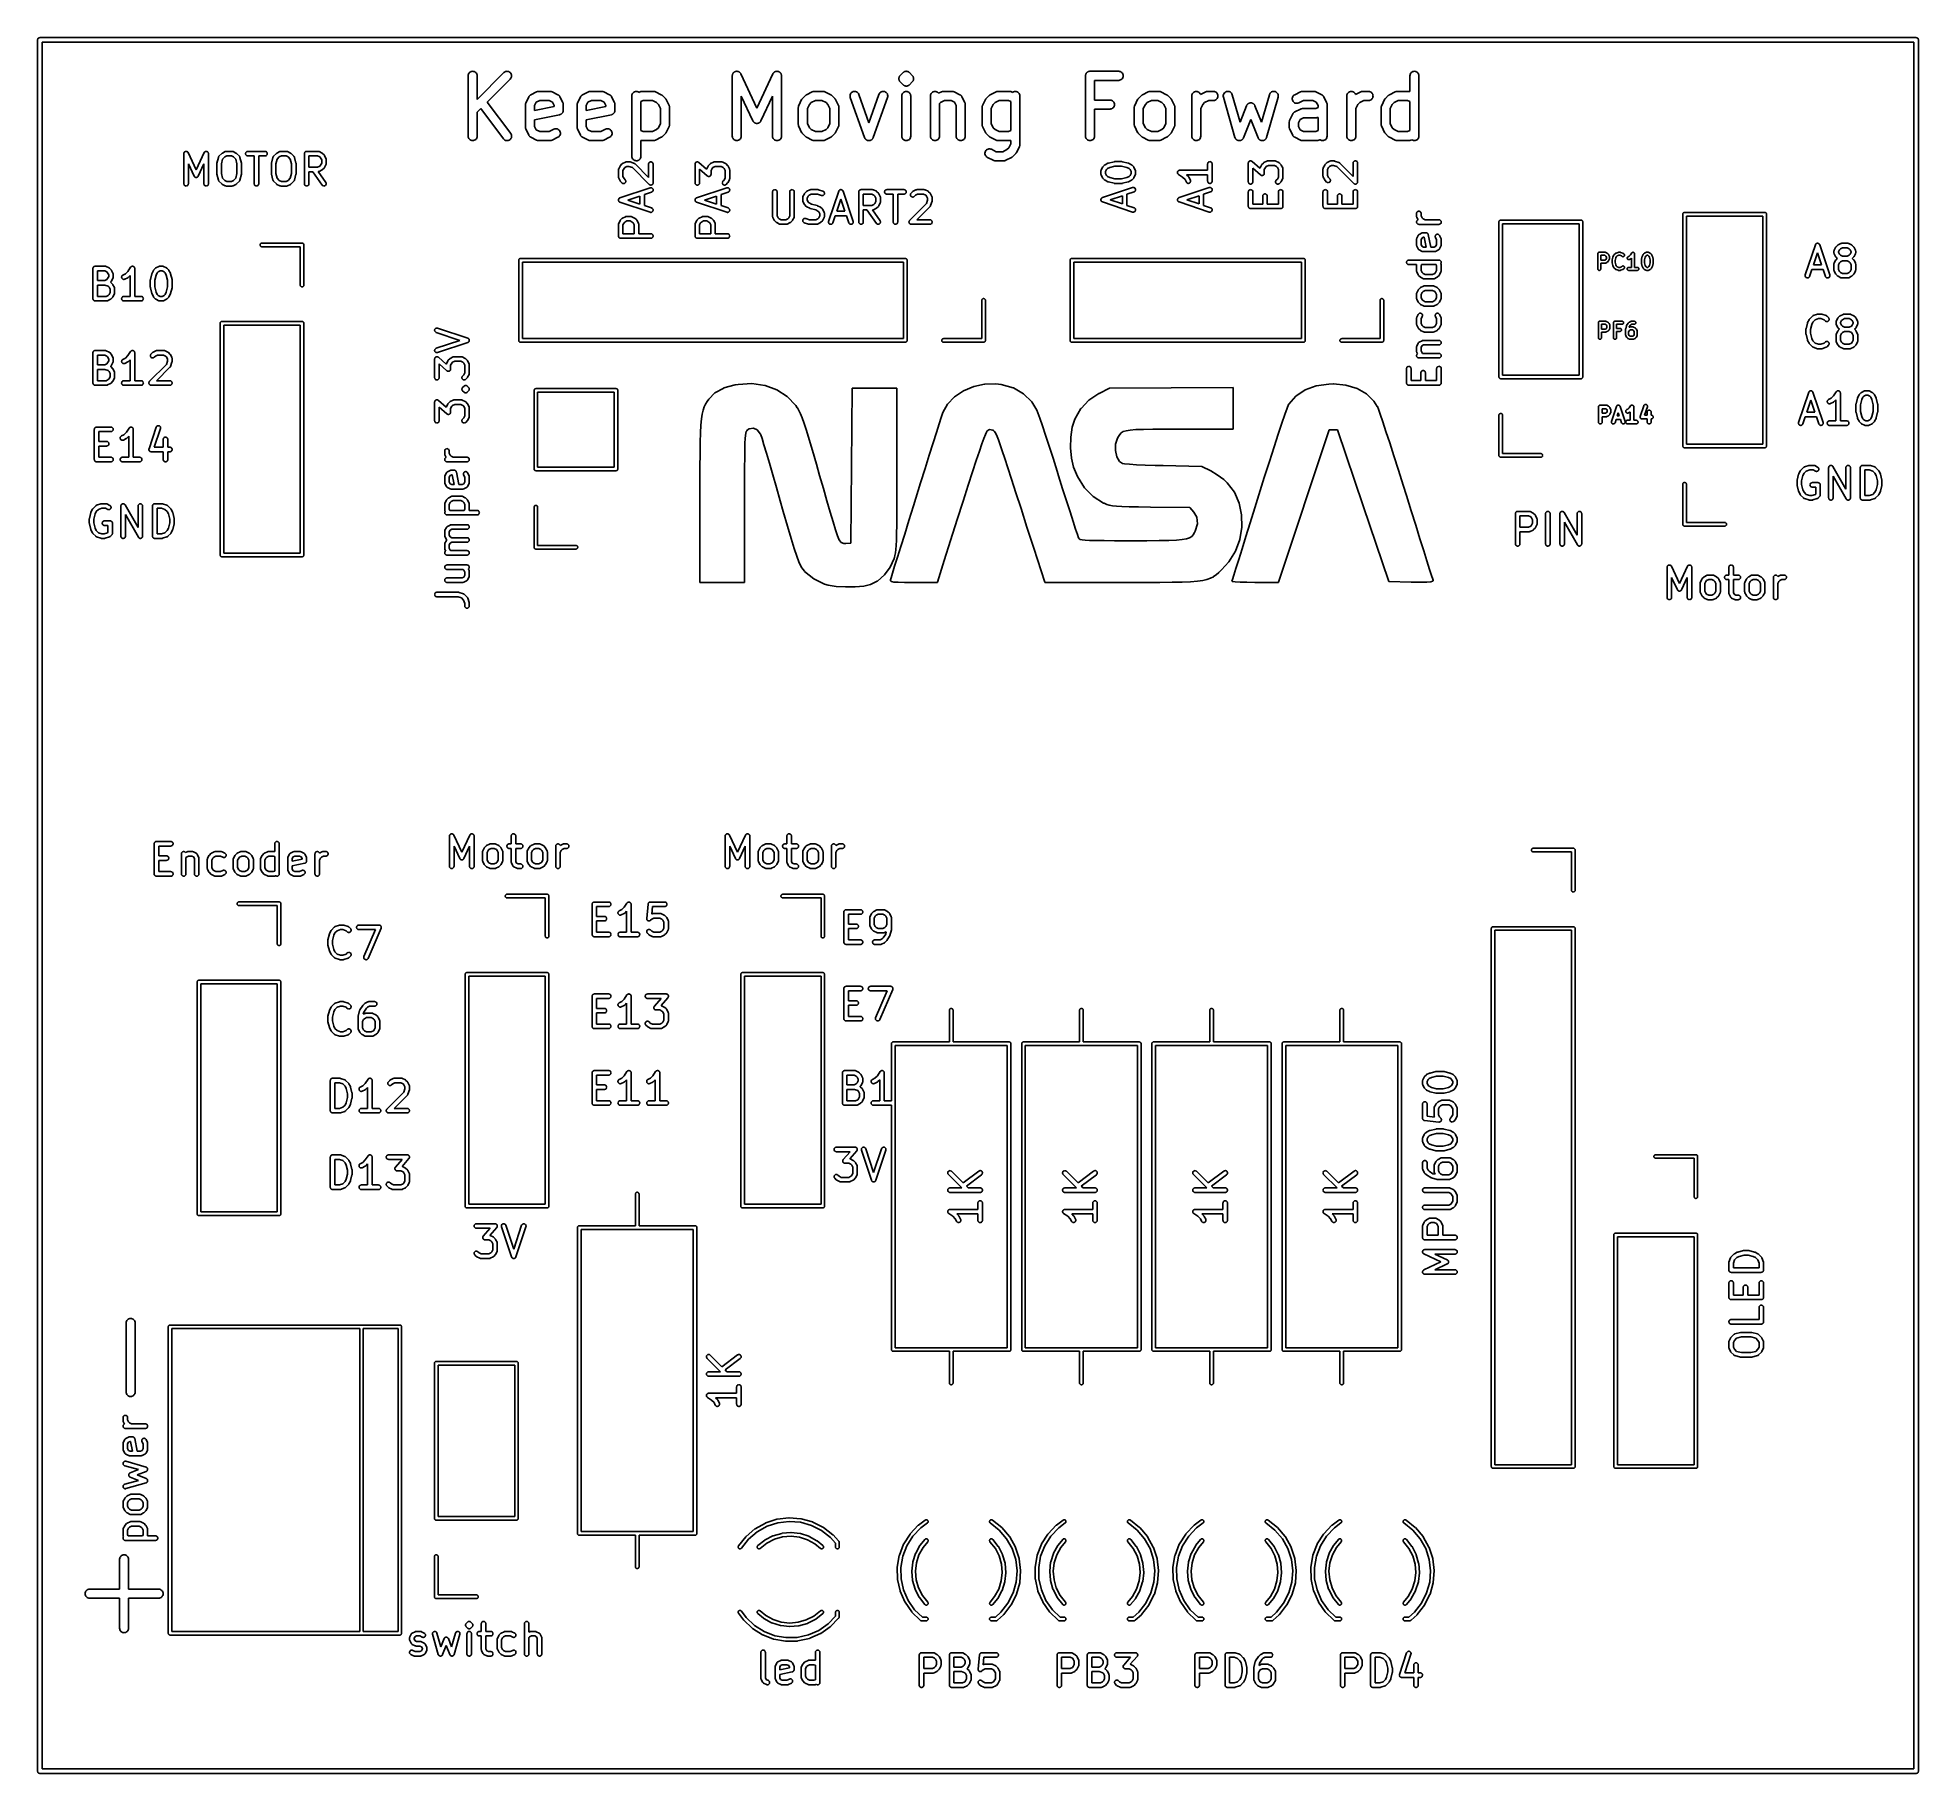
# Model space of a CAD drawing. Extents: x 108.9 to 171.3, y -114.4 to -56.8.
import ezdxf

# ---------------------------------------------------------------- set-up
doc = ezdxf.new("R2010")
doc.units = 0
doc.header["$MEASUREMENT"] = 0
doc.layers.add('BLACK', color=7, linetype='CONTINUOUS')

msp = doc.modelspace()

# ---------------------------------------------------------------- linework, layer by layer
at = {"layer": 'BLACK', "linetype": 'CONTINUOUS'}
for p, q in [((108.891, -56.896), (108.892, -56.8813)), ((108.891, -56.8997), (108.891, -56.896)), ((108.891, -114.296), (108.891, -56.8997)), ((108.892, -56.8813), (108.896, -56.8672)), ((108.896, -56.8672), (108.903, -56.8541)), ((108.903, -56.8541), (108.913, -56.8427)), ((108.913, -56.8427), (108.924, -56.8333)), ((108.924, -56.8333), (108.937, -56.8264)), ((108.937, -56.8264), (108.951, -56.8221)), ((108.951, -56.8221), (108.962, -56.821)), ((108.962, -56.821), (108.966, -56.8206)), ((108.966, -56.8206), (108.97, -56.821)), ((108.97, -56.821), (171.192, -56.821)), ((109.041, -56.971), (109.041, -114.225)), ((171.121, -56.971), (109.041, -56.971)), ((171.121, -114.225), (171.121, -56.971)), ((171.192, -56.821), (171.196, -56.8206)), ((171.196, -56.8206), (171.2, -56.821)), ((171.2, -56.821), (171.211, -56.8221)), ((171.211, -56.8221), (171.225, -56.8264)), ((171.225, -56.8264), (171.238, -56.8333)), ((171.238, -56.8333), (171.249, -56.8427)), ((171.249, -56.8427), (171.259, -56.8541)), ((171.259, -56.8541), (171.266, -56.8672)), ((171.266, -56.8672), (171.27, -56.8813)), ((171.27, -56.8813), (171.271, -56.896)), ((171.271, -56.896), (171.271, -56.8997)), ((171.271, -56.8997), (171.271, -114.296)), ((123.181, -58.0277), (123.195, -58.002)), ((123.195, -58.002), (123.214, -57.9796)), ((123.214, -57.9796), (123.237, -57.9612)), ((123.237, -57.9612), (123.263, -57.9477)), ((123.263, -57.9477), (123.291, -57.9394)), ((123.291, -57.9394), (123.32, -57.9368)), ((123.32, -57.9368), (123.349, -57.9398)), ((123.349, -57.9398), (123.377, -57.9485)), ((123.377, -57.9485), (123.403, -57.9624)), ((123.403, -57.9624), (123.425, -57.9811)), ((123.425, -57.9811), (123.444, -58.0038)), ((123.444, -58.0038), (123.458, -58.0296)), ((123.469, -58.8675), (124.356, -57.9807)), ((124.356, -57.9807), (124.357, -57.9792)), ((124.357, -57.9792), (124.38, -57.961)), ((124.38, -57.961), (124.406, -57.9475)), ((124.406, -57.9475), (124.434, -57.9393)), ((124.434, -57.9393), (124.463, -57.9368)), ((124.463, -57.9368), (124.492, -57.9399)), ((124.492, -57.9399), (124.52, -57.9487)), ((124.52, -57.9487), (124.546, -57.9627)), ((124.546, -57.9627), (124.569, -57.9814)), ((124.569, -57.9814), (124.587, -58.0042)), ((124.587, -58.0042), (124.601, -58.0301)), ((131.948, -58.0178), (131.953, -58.0078)), ((131.953, -58.0078), (131.955, -58.005)), ((131.955, -58.005), (131.957, -58.002)), ((131.957, -58.002), (131.964, -57.9934)), ((131.964, -57.9934), (131.971, -57.9845)), ((131.971, -57.9845), (131.974, -57.9822)), ((131.974, -57.9822), (131.976, -57.9796)), ((131.976, -57.9796), (131.985, -57.9726)), ((131.985, -57.9726), (131.993, -57.9651)), ((131.993, -57.9651), (131.996, -57.9634)), ((131.996, -57.9634), (131.999, -57.9612)), ((131.999, -57.9612), (132.009, -57.956)), ((132.009, -57.956), (132.018, -57.9504)), ((132.018, -57.9504), (132.022, -57.9493)), ((132.022, -57.9493), (132.025, -57.9477)), ((132.025, -57.9477), (132.035, -57.9445)), ((132.035, -57.9445), (132.046, -57.9409)), ((132.046, -57.9409), (132.049, -57.9404)), ((132.049, -57.9404), (132.053, -57.9394)), ((132.053, -57.9394), (132.064, -57.9384)), ((132.064, -57.9384), (132.075, -57.9369)), ((132.075, -57.9369), (132.078, -57.9371)), ((132.078, -57.9371), (132.082, -57.9368)), ((132.082, -57.9368), (132.093, -57.9379)), ((132.093, -57.9379), (132.104, -57.9386)), ((132.104, -57.9386), (132.108, -57.9395)), ((132.108, -57.9395), (132.111, -57.9398)), ((132.111, -57.9398), (132.122, -57.9431)), ((132.122, -57.9431), (132.133, -57.946)), ((132.133, -57.946), (132.136, -57.9475)), ((132.136, -57.9475), (132.139, -57.9485)), ((132.139, -57.9485), (132.149, -57.9538)), ((132.149, -57.9538), (132.159, -57.9587)), ((132.159, -57.9587), (132.162, -57.9608)), ((132.162, -57.9608), (132.165, -57.9624)), ((132.165, -57.9624), (132.173, -57.9696)), ((132.173, -57.9696), (132.182, -57.9763)), ((132.182, -57.9763), (132.185, -57.9789)), ((132.185, -57.9789), (132.187, -57.9811)), ((132.187, -57.9811), (132.194, -57.9898)), ((132.194, -57.9898), (132.202, -57.9981)), ((132.202, -57.9981), (132.204, -58.0011)), ((132.204, -58.0011), (132.206, -58.0038)), ((132.206, -58.0038), (132.211, -58.0137)), ((133.279, -58.0214), (133.285, -58.0119)), ((133.285, -58.0119), (133.29, -58.002)), ((133.29, -58.002), (133.293, -57.9994)), ((133.293, -57.9994), (133.294, -57.9965)), ((133.294, -57.9965), (133.302, -57.9882)), ((133.302, -57.9882), (133.309, -57.9796)), ((133.309, -57.9796), (133.312, -57.9774)), ((133.312, -57.9774), (133.314, -57.9749)), ((133.314, -57.9749), (133.323, -57.9683)), ((133.323, -57.9683), (133.332, -57.9612)), ((133.332, -57.9612), (133.335, -57.9597)), ((133.335, -57.9597), (133.338, -57.9576)), ((133.338, -57.9576), (133.348, -57.9529)), ((133.348, -57.9529), (133.358, -57.9477)), ((133.358, -57.9477), (133.361, -57.9467)), ((133.361, -57.9467), (133.364, -57.9453)), ((133.364, -57.9453), (133.375, -57.9426)), ((133.375, -57.9426), (133.386, -57.9394)), ((133.386, -57.9394), (133.39, -57.9391)), ((133.39, -57.9391), (133.393, -57.9383)), ((133.393, -57.9383), (133.404, -57.9378)), ((133.404, -57.9378), (133.415, -57.9368)), ((133.415, -57.9368), (133.419, -57.9371)), ((133.419, -57.9371), (133.422, -57.937)), ((133.422, -57.937), (133.433, -57.9387)), ((133.433, -57.9387), (133.444, -57.9398)), ((133.444, -57.9398), (133.448, -57.9408)), ((133.448, -57.9408), (133.451, -57.9414)), ((133.451, -57.9414), (133.462, -57.9452)), ((133.462, -57.9452), (133.472, -57.9485)), ((133.472, -57.9485), (133.475, -57.9501)), ((133.475, -57.9501), (133.479, -57.9513)), ((133.479, -57.9513), (133.488, -57.9571)), ((133.488, -57.9571), (133.498, -57.9624)), ((133.498, -57.9624), (133.501, -57.9646)), ((133.501, -57.9646), (133.504, -57.9664)), ((133.504, -57.9664), (133.512, -57.9739)), ((133.512, -57.9739), (133.521, -57.9811)), ((133.521, -57.9811), (133.523, -57.9837)), ((133.523, -57.9837), (133.525, -57.986)), ((133.525, -57.986), (133.532, -57.995)), ((133.532, -57.995), (133.539, -58.0038)), ((133.539, -58.0038), (133.541, -58.0068)), ((133.541, -58.0068), (133.543, -58.0095)), ((133.543, -58.0095), (133.548, -58.0197)), ((137.499, -58.0759), (137.594, -57.9807)), ((137.594, -57.9807), (137.595, -57.98)), ((137.595, -57.9792), (137.606, -57.9704)), ((137.595, -57.9796), (137.595, -57.9792)), ((137.595, -57.9799), (137.595, -57.9796)), ((137.595, -57.9796), (137.595, -57.9796)), ((137.595, -57.9796), (137.595, -57.9796)), ((137.595, -57.98), (137.595, -57.9799)), ((137.595, -57.98), (137.595, -57.98)), ((137.606, -57.9704), (137.617, -57.9615)), ((137.617, -57.9615), (137.618, -57.9614)), ((137.618, -57.961), (137.631, -57.9544)), ((137.618, -57.9611), (137.618, -57.961)), ((137.618, -57.9612), (137.618, -57.9611)), ((137.618, -57.9614), (137.618, -57.9612)), ((137.631, -57.9544), (137.643, -57.9479)), ((137.643, -57.9478), (137.644, -57.9477)), ((137.643, -57.9479), (137.643, -57.9478)), ((137.644, -57.9475), (137.658, -57.9436)), ((137.644, -57.9476), (137.644, -57.9475)), ((137.644, -57.9477), (137.644, -57.9476)), ((137.658, -57.9436), (137.671, -57.9395)), ((137.671, -57.9395), (137.672, -57.9395)), ((137.672, -57.9393), (137.686, -57.9381)), ((137.672, -57.9394), (137.672, -57.9393)), ((137.672, -57.9395), (137.672, -57.9394)), ((137.672, -57.9394), (137.672, -57.9394)), ((137.686, -57.9381), (137.7, -57.9368)), ((137.7, -57.9368), (137.701, -57.9368)), ((137.701, -57.9368), (137.701, -57.9368)), ((137.701, -57.9368), (137.701, -57.9368)), ((137.701, -57.9368), (137.701, -57.9368)), ((137.701, -57.9368), (137.716, -57.9383)), ((137.716, -57.9383), (137.73, -57.9397)), ((137.73, -57.9397), (137.73, -57.9398)), ((137.73, -57.9398), (137.73, -57.9398)), ((137.73, -57.9398), (137.73, -57.9399)), ((137.73, -57.9399), (137.731, -57.9399)), ((137.731, -57.9399), (137.744, -57.9442)), ((137.744, -57.9442), (137.758, -57.9483)), ((137.758, -57.9483), (137.758, -57.9484)), ((137.758, -57.9484), (137.758, -57.9485)), ((137.758, -57.9485), (137.758, -57.9486)), ((137.758, -57.9486), (137.759, -57.9487)), ((137.759, -57.9487), (137.771, -57.9555)), ((137.771, -57.9555), (137.783, -57.9621)), ((137.783, -57.9621), (137.784, -57.9623)), ((137.784, -57.9623), (137.784, -57.9624)), ((137.784, -57.9624), (137.784, -57.9626)), ((137.784, -57.9626), (137.784, -57.9627)), ((137.784, -57.9627), (137.795, -57.9718)), ((137.795, -57.9718), (137.806, -57.9807)), ((137.806, -57.9807), (137.901, -58.0759)), ((143.664, -58.0153), (143.671, -58.0029)), ((143.671, -58.002), (143.68, -57.9912)), ((143.671, -58.0025), (143.671, -58.002)), ((143.671, -58.0029), (143.671, -58.0025)), ((143.68, -57.9912), (143.689, -57.9803)), ((143.689, -57.9803), (143.69, -57.98)), ((143.69, -57.9796), (143.701, -57.9707)), ((143.69, -57.98), (143.69, -57.9796)), ((143.701, -57.9707), (143.712, -57.9618)), ((143.712, -57.9618), (143.713, -57.9616)), ((143.713, -57.9612), (143.726, -57.9547)), ((143.713, -57.9616), (143.713, -57.9612)), ((143.726, -57.9547), (143.738, -57.9481)), ((143.738, -57.9479), (143.739, -57.9477)), ((143.738, -57.9481), (143.738, -57.9479)), ((143.739, -57.9477), (143.753, -57.9437)), ((143.753, -57.9437), (143.766, -57.9396)), ((143.766, -57.9396), (143.767, -57.9396)), ((143.767, -57.9394), (143.781, -57.9381)), ((143.767, -57.9396), (143.767, -57.9394)), ((143.781, -57.9381), (143.795, -57.9368)), ((143.795, -57.9368), (144.748, -57.9368)), ((144.748, -57.9368), (144.75, -57.9368)), ((144.75, -57.9368), (144.779, -57.94)), ((144.779, -57.94), (144.807, -57.9489)), ((144.807, -57.9489), (144.832, -57.963)), ((144.832, -57.963), (144.855, -57.9818)), ((144.855, -57.9818), (144.873, -58.0046)), ((144.873, -58.0046), (144.887, -58.0306)), ((154.419, -58.0277), (154.433, -58.002)), ((154.433, -58.002), (154.452, -57.9796)), ((154.452, -57.9796), (154.475, -57.9612)), ((154.475, -57.9612), (154.501, -57.9477)), ((154.501, -57.9477), (154.529, -57.9394)), ((154.529, -57.9394), (154.558, -57.9368)), ((154.558, -57.9368), (154.587, -57.9398)), ((154.587, -57.9398), (154.615, -57.9485)), ((154.615, -57.9485), (154.641, -57.9624)), ((154.641, -57.9624), (154.663, -57.9811)), ((154.663, -57.9811), (154.682, -58.0038)), ((154.682, -58.0038), (154.696, -58.0296)), ((123.169, -58.0847), (123.172, -58.0556)), ((123.169, -58.0868), (123.169, -58.0847)), ((123.169, -60.0868), (123.169, -58.0868)), ((123.172, -58.0556), (123.181, -58.0277)), ((123.458, -58.0296), (123.466, -58.0576)), ((123.466, -58.0576), (123.469, -58.0868)), ((123.469, -58.0868), (123.469, -58.8675)), ((124.568, -58.1928), (123.803, -58.958)), ((124.586, -58.1702), (124.568, -58.1928)), ((124.6, -58.1444), (124.586, -58.1702)), ((124.609, -58.1164), (124.6, -58.1444)), ((124.601, -58.0301), (124.609, -58.0581)), ((124.609, -58.0581), (124.612, -58.0873)), ((124.612, -58.0873), (124.609, -58.1164)), ((125.252, -58.7145), (125.442, -58.6193)), ((125.442, -58.6193), (125.444, -58.6183)), ((125.444, -58.6183), (125.448, -58.6168)), ((125.448, -58.6168), (125.452, -58.6147)), ((125.452, -58.6147), (125.462, -58.6118)), ((125.462, -58.6118), (125.472, -58.6082)), ((125.472, -58.6082), (125.476, -58.6076)), ((125.476, -58.6076), (125.48, -58.6063)), ((125.48, -58.6063), (125.49, -58.6053)), ((125.49, -58.6053), (125.501, -58.6037)), ((125.501, -58.6037), (125.505, -58.6039)), ((125.505, -58.6039), (125.509, -58.6034)), ((125.509, -58.6034), (125.89, -58.6034)), ((125.89, -58.6034), (125.892, -58.6034)), ((125.892, -58.6034), (125.897, -58.6039)), ((125.897, -58.6039), (125.901, -58.6038)), ((125.901, -58.6038), (125.911, -58.6056)), ((125.911, -58.6056), (125.922, -58.6067)), ((125.922, -58.6067), (125.926, -58.608)), ((125.926, -58.608), (125.93, -58.6088)), ((125.93, -58.6088), (125.94, -58.6125)), ((125.94, -58.6125), (125.949, -58.6156)), ((125.949, -58.6156), (125.953, -58.6177)), ((125.953, -58.6177), (125.957, -58.6193)), ((125.957, -58.6193), (126.148, -58.7145)), ((126.966, -58.7145), (127.157, -58.6193)), ((127.157, -58.6193), (127.159, -58.6183)), ((127.159, -58.6183), (127.163, -58.6168)), ((127.163, -58.6168), (127.167, -58.6147)), ((127.167, -58.6147), (127.176, -58.6118)), ((127.176, -58.6118), (127.186, -58.6082)), ((127.186, -58.6082), (127.19, -58.6076)), ((127.19, -58.6076), (127.195, -58.6063)), ((127.195, -58.6063), (127.205, -58.6053)), ((127.205, -58.6053), (127.215, -58.6037)), ((127.215, -58.6037), (127.219, -58.6039)), ((127.219, -58.6039), (127.224, -58.6034)), ((127.224, -58.6034), (127.605, -58.6034)), ((127.605, -58.6034), (127.607, -58.6034)), ((127.607, -58.6034), (127.611, -58.6039)), ((127.611, -58.6039), (127.616, -58.6038)), ((127.616, -58.6038), (127.626, -58.6056)), ((127.626, -58.6056), (127.636, -58.6067)), ((127.636, -58.6067), (127.64, -58.608)), ((127.64, -58.608), (127.644, -58.6088)), ((127.644, -58.6088), (127.654, -58.6125)), ((127.654, -58.6125), (127.664, -58.6156)), ((127.664, -58.6156), (127.668, -58.6177)), ((127.668, -58.6177), (127.672, -58.6193)), ((127.672, -58.6193), (127.862, -58.7145)), ((128.643, -58.6463), (128.665, -58.6279)), ((128.665, -58.6279), (128.691, -58.6143)), ((128.691, -58.6143), (128.719, -58.6061)), ((128.719, -58.6061), (128.749, -58.6034)), ((128.749, -58.6034), (128.778, -58.6065)), ((128.778, -58.6065), (128.806, -58.6151)), ((128.806, -58.6151), (128.831, -58.6291)), ((128.831, -58.6291), (128.839, -58.6353)), ((128.839, -58.6353), (128.871, -58.6193)), ((128.871, -58.6193), (128.873, -58.6183)), ((128.873, -58.6183), (128.877, -58.6168)), ((128.877, -58.6168), (128.881, -58.6147)), ((128.881, -58.6147), (128.891, -58.6118)), ((128.891, -58.6118), (128.9, -58.6082)), ((128.9, -58.6082), (128.905, -58.6076)), ((128.905, -58.6076), (128.909, -58.6063)), ((128.909, -58.6063), (128.919, -58.6053)), ((128.919, -58.6053), (128.929, -58.6037)), ((128.929, -58.6037), (128.934, -58.6039)), ((128.934, -58.6039), (128.938, -58.6034)), ((128.938, -58.6034), (129.319, -58.6034)), ((129.319, -58.6034), (129.321, -58.6034)), ((129.321, -58.6034), (129.325, -58.6039)), ((129.325, -58.6039), (129.33, -58.6038)), ((129.33, -58.6038), (129.34, -58.6056)), ((129.34, -58.6056), (129.35, -58.6067)), ((129.35, -58.6067), (129.354, -58.608)), ((129.354, -58.608), (129.359, -58.6088)), ((129.359, -58.6088), (129.368, -58.6125)), ((129.368, -58.6125), (129.378, -58.6156)), ((129.378, -58.6156), (129.382, -58.6177)), ((129.382, -58.6177), (129.386, -58.6193)), ((129.386, -58.6193), (129.577, -58.7145)), ((131.931, -58.0847), (131.932, -58.0735)), ((131.931, -58.0868), (131.931, -58.0847)), ((131.931, -60.0868), (131.931, -58.0868)), ((131.932, -58.0735), (131.933, -58.0623)), ((131.933, -58.0623), (131.934, -58.059)), ((131.934, -58.0556), (131.938, -58.0449)), ((131.934, -58.059), (131.934, -58.0556)), ((131.938, -58.0449), (131.94, -58.034)), ((131.94, -58.034), (131.942, -58.0309)), ((131.942, -58.0309), (131.943, -58.0277)), ((131.943, -58.0277), (131.948, -58.0178)), ((132.211, -58.0137), (132.217, -58.0233)), ((132.217, -58.0233), (132.748, -59.1606)), ((132.748, -59.1606), (133.278, -58.0233)), ((133.278, -58.0233), (133.279, -58.0214)), ((133.548, -58.0197), (133.553, -58.0296)), ((133.553, -58.0296), (133.554, -58.0329)), ((133.554, -58.0329), (133.555, -58.036)), ((133.555, -58.036), (133.558, -58.0469)), ((133.558, -58.0469), (133.561, -58.0576)), ((133.561, -58.0576), (133.562, -58.061)), ((133.562, -58.061), (133.563, -58.0644)), ((133.563, -58.0644), (133.563, -58.0756)), ((133.563, -58.0756), (133.564, -58.0868)), ((133.564, -58.0868), (133.564, -60.0868)), ((134.395, -58.7145), (134.585, -58.6193)), ((134.585, -58.6193), (134.587, -58.6183)), ((134.587, -58.6183), (134.591, -58.6168)), ((134.591, -58.6168), (134.595, -58.6147)), ((134.595, -58.6147), (134.605, -58.6118)), ((134.605, -58.6118), (134.615, -58.6082)), ((134.615, -58.6082), (134.619, -58.6076)), ((134.619, -58.6076), (134.623, -58.6063)), ((134.623, -58.6063), (134.633, -58.6053)), ((134.633, -58.6053), (134.643, -58.6037)), ((134.643, -58.6037), (134.648, -58.6039)), ((134.648, -58.6039), (134.652, -58.6034)), ((134.652, -58.6034), (134.938, -58.6034)), ((134.938, -58.6034), (134.94, -58.6034)), ((134.94, -58.6034), (134.944, -58.6039)), ((134.944, -58.6039), (134.949, -58.6038)), ((134.949, -58.6038), (134.959, -58.6056)), ((134.959, -58.6056), (134.969, -58.6067)), ((134.969, -58.6067), (134.973, -58.608)), ((134.973, -58.608), (134.978, -58.6088)), ((134.978, -58.6088), (134.987, -58.6125)), ((134.987, -58.6125), (134.997, -58.6156)), ((134.997, -58.6156), (135.001, -58.6177)), ((135.001, -58.6177), (135.005, -58.6193)), ((135.005, -58.6193), (135.196, -58.7145)), ((135.886, -58.6414), (135.91, -58.6241)), ((135.91, -58.6241), (135.936, -58.6118)), ((135.936, -58.6118), (135.965, -58.6049)), ((135.965, -58.6049), (135.994, -58.6037)), ((135.994, -58.6037), (136.023, -58.6081)), ((136.023, -58.6081), (136.05, -58.6181)), ((136.05, -58.6181), (136.075, -58.6332)), ((136.075, -58.6332), (136.097, -58.653)), ((136.828, -58.6514), (136.85, -58.632)), ((136.85, -58.632), (136.875, -58.6172)), ((136.875, -58.6172), (136.903, -58.6076)), ((136.903, -58.6076), (136.932, -58.6036)), ((136.932, -58.6036), (136.961, -58.6052)), ((136.961, -58.6052), (136.989, -58.6125)), ((136.989, -58.6125), (137.016, -58.6252)), ((137.016, -58.6252), (137.039, -58.6428)), ((137.455, -58.1804), (137.456, -58.1664)), ((137.455, -58.181), (137.455, -58.1804)), ((137.455, -58.1815), (137.455, -58.181)), ((137.456, -58.1955), (137.455, -58.1815)), ((137.456, -58.1664), (137.458, -58.1524)), ((137.457, -58.2096), (137.456, -58.1955)), ((137.457, -58.2101), (137.457, -58.2096)), ((137.457, -58.2106), (137.457, -58.2101)), ((137.461, -58.2242), (137.457, -58.2106)), ((137.458, -58.1513), (137.462, -58.1378)), ((137.458, -58.1518), (137.458, -58.1513)), ((137.458, -58.1524), (137.458, -58.1518)), ((137.465, -58.2377), (137.461, -58.2242)), ((137.462, -58.1378), (137.466, -58.1244)), ((137.466, -58.2382), (137.465, -58.2377)), ((137.466, -58.1239), (137.467, -58.1234)), ((137.466, -58.1244), (137.466, -58.1239)), ((137.466, -58.2387), (137.466, -58.2382)), ((137.472, -58.2512), (137.466, -58.2387)), ((137.467, -58.1234), (137.473, -58.111)), ((137.479, -58.2637), (137.472, -58.2512)), ((137.473, -58.111), (137.48, -58.0986)), ((137.479, -58.2641), (137.479, -58.2637)), ((137.479, -58.2646), (137.479, -58.2641)), ((137.488, -58.2755), (137.479, -58.2646)), ((137.48, -58.0981), (137.481, -58.0977)), ((137.48, -58.0986), (137.48, -58.0981)), ((137.481, -58.0977), (137.49, -58.0868)), ((137.497, -58.2866), (137.488, -58.2755)), ((137.49, -58.0868), (137.499, -58.0759)), ((137.498, -58.2873), (137.497, -58.2866)), ((137.499, -58.2881), (137.498, -58.2873)), ((137.498, -58.2873), (137.498, -58.2873)), ((137.498, -58.2873), (137.498, -58.2873)), ((137.594, -58.3833), (137.499, -58.2881)), ((137.605, -58.3922), (137.594, -58.3833)), ((137.595, -58.6463), (137.618, -58.6279)), ((137.616, -58.4013), (137.605, -58.3922)), ((137.616, -58.4014), (137.616, -58.4013)), ((137.616, -58.4016), (137.616, -58.4014)), ((137.616, -58.4017), (137.616, -58.4016)), ((137.616, -58.4019), (137.616, -58.4017)), ((137.629, -58.4085), (137.616, -58.4019)), ((137.618, -58.6279), (137.644, -58.6143)), ((137.641, -58.4153), (137.629, -58.4085)), ((137.642, -58.4154), (137.641, -58.4153)), ((137.642, -58.4155), (137.642, -58.4154)), ((137.642, -58.4156), (137.642, -58.4155)), ((137.642, -58.4157), (137.642, -58.4156)), ((137.656, -58.4198), (137.642, -58.4157)), ((137.644, -58.6143), (137.672, -58.6061)), ((137.669, -58.4241), (137.656, -58.4198)), ((137.67, -58.4242), (137.669, -58.4241)), ((137.669, -58.4241), (137.669, -58.4241)), ((137.67, -58.4243), (137.67, -58.4242)), ((137.67, -58.4242), (137.67, -58.4242)), ((137.684, -58.4257), (137.67, -58.4243)), ((137.672, -58.6061), (137.701, -58.6034)), ((137.698, -58.4272), (137.684, -58.4257)), ((137.699, -58.4272), (137.698, -58.4272)), ((137.713, -58.4259), (137.699, -58.4272)), ((137.699, -58.4272), (137.699, -58.4272)), ((137.699, -58.4272), (137.699, -58.4272)), ((137.699, -58.4272), (137.699, -58.4272)), ((137.701, -58.6034), (137.73, -58.6065)), ((137.727, -58.4247), (137.713, -58.4259)), ((137.728, -58.4246), (137.727, -58.4247)), ((137.729, -58.4245), (137.728, -58.4245)), ((137.728, -58.4245), (137.728, -58.4246)), ((137.728, -58.4246), (137.728, -58.4246)), ((137.742, -58.4204), (137.729, -58.4245)), ((137.73, -58.6065), (137.758, -58.6151)), ((137.756, -58.4165), (137.742, -58.4204)), ((137.757, -58.4161), (137.756, -58.4162)), ((137.756, -58.4162), (137.756, -58.4163)), ((137.756, -58.4163), (137.756, -58.4164)), ((137.756, -58.4164), (137.756, -58.4165)), ((137.769, -58.4095), (137.757, -58.4161)), ((137.758, -58.6151), (137.784, -58.6291)), ((137.782, -58.403), (137.769, -58.4095)), ((137.793, -58.3936), (137.782, -58.4025)), ((137.782, -58.4025), (137.782, -58.4026)), ((137.782, -58.4026), (137.782, -58.4028)), ((137.782, -58.4028), (137.782, -58.4029)), ((137.782, -58.4029), (137.782, -58.403)), ((137.784, -58.6291), (137.806, -58.6477)), ((137.804, -58.3848), (137.793, -58.3936)), ((137.805, -58.3844), (137.804, -58.3848)), ((137.806, -58.3833), (137.805, -58.384)), ((137.805, -58.384), (137.805, -58.384)), ((137.805, -58.384), (137.805, -58.3841)), ((137.805, -58.3841), (137.805, -58.3844)), ((137.805, -58.3844), (137.805, -58.3844)), ((137.805, -58.3844), (137.805, -58.3844)), ((137.901, -58.2881), (137.806, -58.3833)), ((137.901, -58.0759), (137.902, -58.0767)), ((137.91, -58.2772), (137.901, -58.2881)), ((137.902, -58.0767), (137.902, -58.0767)), ((137.902, -58.0767), (137.902, -58.0767)), ((137.902, -58.0767), (137.903, -58.0774)), ((137.903, -58.0774), (137.911, -58.0884)), ((137.919, -58.2663), (137.91, -58.2772)), ((137.911, -58.0884), (137.92, -58.0994)), ((137.92, -58.2654), (137.919, -58.2658)), ((137.919, -58.2658), (137.919, -58.2663)), ((137.92, -58.0994), (137.921, -58.0999)), ((137.926, -58.2531), (137.92, -58.2654)), ((137.921, -58.0999), (137.921, -58.1003)), ((137.921, -58.1003), (137.927, -58.1129)), ((137.933, -58.2406), (137.926, -58.2531)), ((137.927, -58.1129), (137.934, -58.1253)), ((137.934, -58.2396), (137.933, -58.2401)), ((137.933, -58.2401), (137.933, -58.2406)), ((137.934, -58.1253), (137.934, -58.1258)), ((137.934, -58.1258), (137.934, -58.1263)), ((137.934, -58.1263), (137.938, -58.1399)), ((137.938, -58.2262), (137.934, -58.2396)), ((137.938, -58.1399), (137.942, -58.1534)), ((137.942, -58.2127), (137.938, -58.2262)), ((137.942, -58.1534), (137.942, -58.1539)), ((137.942, -58.1539), (137.943, -58.1544)), ((137.944, -58.1976), (137.942, -58.2116)), ((137.942, -58.2116), (137.942, -58.2122)), ((137.942, -58.2122), (137.942, -58.2127)), ((137.943, -58.1544), (137.944, -58.1685)), ((137.944, -58.1685), (137.945, -58.1825)), ((137.945, -58.1836), (137.944, -58.1976)), ((137.945, -58.1825), (137.945, -58.183)), ((137.945, -58.183), (137.945, -58.1836)), ((138.547, -58.6463), (138.57, -58.6279)), ((138.57, -58.6279), (138.596, -58.6143)), ((138.596, -58.6143), (138.624, -58.6061)), ((138.624, -58.6061), (138.653, -58.6034)), ((138.653, -58.6034), (138.682, -58.6065)), ((138.682, -58.6065), (138.71, -58.6151)), ((138.71, -58.6151), (138.736, -58.6291)), ((138.736, -58.6291), (138.759, -58.6477)), ((138.775, -58.6674), (138.871, -58.6193)), ((138.871, -58.6193), (138.873, -58.6183)), ((138.873, -58.6183), (138.877, -58.6168)), ((138.877, -58.6168), (138.881, -58.6147)), ((138.881, -58.6147), (138.891, -58.6118)), ((138.891, -58.6118), (138.9, -58.6082)), ((138.9, -58.6082), (138.905, -58.6076)), ((138.905, -58.6076), (138.909, -58.6063)), ((138.909, -58.6063), (138.919, -58.6053)), ((138.919, -58.6053), (138.929, -58.6037)), ((138.929, -58.6037), (138.934, -58.6039)), ((138.934, -58.6039), (138.938, -58.6034)), ((138.938, -58.6034), (139.224, -58.6034)), ((139.224, -58.6034), (139.226, -58.6034)), ((139.226, -58.6034), (139.23, -58.6039)), ((139.23, -58.6039), (139.235, -58.6038)), ((139.235, -58.6038), (139.245, -58.6056)), ((139.245, -58.6056), (139.255, -58.6067)), ((139.255, -58.6067), (139.259, -58.608)), ((139.259, -58.608), (139.263, -58.6088)), ((139.263, -58.6088), (139.273, -58.6125)), ((139.273, -58.6125), (139.283, -58.6156)), ((139.283, -58.6156), (139.287, -58.6177)), ((139.287, -58.6177), (139.291, -58.6193)), ((139.291, -58.6193), (139.481, -58.7145)), ((140.49, -58.7145), (140.68, -58.6193)), ((140.68, -58.6193), (140.682, -58.6183)), ((140.682, -58.6183), (140.686, -58.6168)), ((140.686, -58.6168), (140.69, -58.6147)), ((140.69, -58.6147), (140.7, -58.6118)), ((140.7, -58.6118), (140.71, -58.6082)), ((140.71, -58.6082), (140.714, -58.6076)), ((140.714, -58.6076), (140.718, -58.6063)), ((140.718, -58.6063), (140.729, -58.6053)), ((140.729, -58.6053), (140.739, -58.6037)), ((140.739, -58.6037), (140.743, -58.6039)), ((140.743, -58.6039), (140.748, -58.6034)), ((140.748, -58.6034), (141.128, -58.6034)), ((141.128, -58.6034), (141.131, -58.6034)), ((141.131, -58.6034), (141.135, -58.6039)), ((141.135, -58.6039), (141.139, -58.6038)), ((141.139, -58.6038), (141.149, -58.6056)), ((141.149, -58.6056), (141.16, -58.6067)), ((141.16, -58.6067), (141.164, -58.608)), ((141.164, -58.608), (141.168, -58.6088)), ((141.168, -58.6088), (141.178, -58.6125)), ((141.178, -58.6125), (141.188, -58.6156)), ((141.188, -58.6156), (141.191, -58.6177)), ((141.191, -58.6177), (141.196, -58.6193)), ((141.196, -58.6193), (141.228, -58.6353)), ((141.228, -58.6353), (141.237, -58.6279)), ((141.237, -58.6279), (141.263, -58.6143)), ((141.263, -58.6143), (141.291, -58.6061)), ((141.291, -58.6061), (141.32, -58.6034)), ((141.32, -58.6034), (141.349, -58.6065)), ((141.349, -58.6065), (141.377, -58.6151)), ((141.377, -58.6151), (141.403, -58.6291)), ((141.403, -58.6291), (141.425, -58.6477)), ((143.645, -58.0847), (143.647, -58.0706)), ((143.645, -58.0857), (143.645, -58.0847)), ((143.645, -58.0868), (143.645, -58.0857)), ((143.645, -58.0857), (143.645, -58.0857)), ((143.645, -58.0857), (143.645, -58.0857)), ((143.645, -60.0868), (143.645, -58.0868)), ((143.647, -58.0706), (143.648, -58.0566)), ((143.648, -58.0556), (143.653, -58.0421)), ((143.648, -58.0561), (143.648, -58.0556)), ((143.648, -58.0566), (143.648, -58.0561)), ((143.653, -58.0421), (143.657, -58.0286)), ((143.657, -58.0277), (143.664, -58.0153)), ((143.657, -58.0282), (143.657, -58.0277)), ((143.657, -58.0286), (143.657, -58.0282)), ((144.748, -58.2368), (143.945, -58.2368)), ((143.945, -58.2368), (143.945, -58.8891)), ((144.777, -58.2339), (144.748, -58.2368)), ((144.805, -58.2254), (144.777, -58.2339)), ((144.831, -58.2117), (144.805, -58.2254)), ((144.853, -58.1932), (144.831, -58.2117)), ((144.872, -58.1706), (144.853, -58.1932)), ((144.886, -58.1449), (144.872, -58.1706)), ((144.894, -58.1169), (144.886, -58.1449)), ((144.887, -58.0306), (144.895, -58.0587)), ((144.898, -58.0878), (144.894, -58.1169)), ((144.895, -58.0587), (144.898, -58.0878)), ((145.538, -58.7145), (145.728, -58.6193)), ((145.728, -58.6193), (145.73, -58.6183)), ((145.73, -58.6183), (145.734, -58.6168)), ((145.734, -58.6168), (145.738, -58.6147)), ((145.738, -58.6147), (145.748, -58.6118)), ((145.748, -58.6118), (145.757, -58.6082)), ((145.757, -58.6082), (145.762, -58.6076)), ((145.762, -58.6076), (145.766, -58.6063)), ((145.766, -58.6063), (145.776, -58.6053)), ((145.776, -58.6053), (145.786, -58.6037)), ((145.786, -58.6037), (145.791, -58.6039)), ((145.791, -58.6039), (145.795, -58.6034)), ((145.795, -58.6034), (146.081, -58.6034)), ((146.081, -58.6034), (146.083, -58.6034)), ((146.083, -58.6034), (146.087, -58.6039)), ((146.087, -58.6039), (146.092, -58.6038)), ((146.092, -58.6038), (146.102, -58.6056)), ((146.102, -58.6056), (146.112, -58.6067)), ((146.112, -58.6067), (146.116, -58.608)), ((146.116, -58.608), (146.121, -58.6088)), ((146.121, -58.6088), (146.13, -58.6125)), ((146.13, -58.6125), (146.14, -58.6156)), ((146.14, -58.6156), (146.144, -58.6177)), ((146.144, -58.6177), (146.148, -58.6193)), ((146.148, -58.6193), (146.338, -58.7145)), ((147.214, -58.6463), (147.237, -58.6279)), ((147.237, -58.6279), (147.263, -58.6143)), ((147.263, -58.6143), (147.291, -58.6061)), ((147.291, -58.6061), (147.32, -58.6034)), ((147.32, -58.6034), (147.349, -58.6065)), ((147.349, -58.6065), (147.377, -58.6151)), ((147.377, -58.6151), (147.403, -58.6291)), ((147.403, -58.6291), (147.425, -58.6477)), ((147.46, -58.7055), (147.633, -58.6193)), ((147.633, -58.6193), (147.635, -58.6183)), ((147.635, -58.6183), (147.639, -58.6168)), ((147.639, -58.6168), (147.643, -58.6147)), ((147.643, -58.6147), (147.653, -58.6118)), ((147.653, -58.6118), (147.662, -58.6082)), ((147.662, -58.6082), (147.667, -58.6076)), ((147.667, -58.6076), (147.671, -58.6063)), ((147.671, -58.6063), (147.681, -58.6053)), ((147.681, -58.6053), (147.691, -58.6037)), ((147.691, -58.6037), (147.696, -58.6039)), ((147.696, -58.6039), (147.7, -58.6034)), ((147.7, -58.6034), (147.89, -58.6034)), ((147.89, -58.6034), (147.892, -58.6034)), ((147.892, -58.6034), (147.922, -58.6067)), ((147.922, -58.6067), (147.949, -58.6156)), ((147.949, -58.6156), (147.975, -58.6297)), ((147.975, -58.6297), (147.998, -58.6485)), ((148.253, -58.6553), (148.274, -58.6351)), ((148.274, -58.6351), (148.299, -58.6195)), ((148.299, -58.6195), (148.326, -58.6089)), ((148.326, -58.6089), (148.355, -58.6039)), ((148.355, -58.6039), (148.384, -58.6045)), ((148.384, -58.6045), (148.413, -58.6108)), ((148.413, -58.6108), (148.44, -58.6226)), ((148.44, -58.6226), (148.464, -58.6393)), ((149.795, -58.6379), (149.819, -58.6215)), ((149.819, -58.6215), (149.846, -58.6102)), ((149.846, -58.6102), (149.875, -58.6043)), ((149.875, -58.6043), (149.904, -58.604)), ((149.904, -58.604), (149.933, -58.6095)), ((149.933, -58.6095), (149.96, -58.6204)), ((149.96, -58.6204), (149.984, -58.6364)), ((149.984, -58.6364), (150.005, -58.6569)), ((150.585, -58.7145), (150.776, -58.6193)), ((150.776, -58.6193), (150.778, -58.6183)), ((150.778, -58.6183), (150.782, -58.6168)), ((150.782, -58.6168), (150.786, -58.6147)), ((150.786, -58.6147), (150.795, -58.6118)), ((150.795, -58.6118), (150.805, -58.6082)), ((150.805, -58.6082), (150.809, -58.6076)), ((150.809, -58.6076), (150.814, -58.6063)), ((150.814, -58.6063), (150.824, -58.6053)), ((150.824, -58.6053), (150.834, -58.6037)), ((150.834, -58.6037), (150.838, -58.6039)), ((150.838, -58.6039), (150.843, -58.6034)), ((150.843, -58.6034), (151.224, -58.6034)), ((151.224, -58.6034), (151.226, -58.6034)), ((151.226, -58.6034), (151.23, -58.6039)), ((151.23, -58.6039), (151.235, -58.6038)), ((151.235, -58.6038), (151.245, -58.6056)), ((151.245, -58.6056), (151.255, -58.6067)), ((151.255, -58.6067), (151.259, -58.608)), ((151.259, -58.608), (151.263, -58.6088)), ((151.263, -58.6088), (151.273, -58.6125)), ((151.273, -58.6125), (151.283, -58.6156)), ((151.283, -58.6156), (151.287, -58.6177)), ((151.287, -58.6177), (151.291, -58.6193)), ((151.291, -58.6193), (151.481, -58.7145)), ((152.357, -58.6463), (152.38, -58.6279)), ((152.38, -58.6279), (152.406, -58.6143)), ((152.406, -58.6143), (152.434, -58.6061)), ((152.434, -58.6061), (152.463, -58.6034)), ((152.463, -58.6034), (152.492, -58.6065)), ((152.492, -58.6065), (152.52, -58.6151)), ((152.52, -58.6151), (152.546, -58.6291)), ((152.546, -58.6291), (152.568, -58.6477)), ((152.603, -58.7055), (152.776, -58.6193)), ((152.776, -58.6193), (152.778, -58.6183)), ((152.778, -58.6183), (152.782, -58.6168)), ((152.782, -58.6168), (152.786, -58.6147)), ((152.786, -58.6147), (152.795, -58.6118)), ((152.795, -58.6118), (152.805, -58.6082)), ((152.805, -58.6082), (152.809, -58.6076)), ((152.809, -58.6076), (152.814, -58.6063)), ((152.814, -58.6063), (152.824, -58.6053)), ((152.824, -58.6053), (152.834, -58.6037)), ((152.834, -58.6037), (152.838, -58.6039)), ((152.838, -58.6039), (152.843, -58.6034)), ((152.843, -58.6034), (153.033, -58.6034)), ((153.033, -58.6034), (153.035, -58.6034)), ((153.035, -58.6034), (153.064, -58.6067)), ((153.064, -58.6067), (153.092, -58.6156)), ((153.092, -58.6156), (153.118, -58.6297)), ((153.118, -58.6297), (153.14, -58.6485)), ((153.728, -58.7145), (153.919, -58.6193)), ((153.919, -58.6193), (153.92, -58.6183)), ((153.92, -58.6183), (153.925, -58.6168)), ((153.925, -58.6168), (153.928, -58.6147)), ((153.928, -58.6147), (153.938, -58.6118)), ((153.938, -58.6118), (153.948, -58.6082)), ((153.948, -58.6082), (153.952, -58.6076)), ((153.952, -58.6076), (153.956, -58.6063)), ((153.956, -58.6063), (153.967, -58.6053)), ((153.967, -58.6053), (153.977, -58.6037)), ((153.977, -58.6037), (153.981, -58.6039)), ((153.981, -58.6039), (153.986, -58.6034)), ((153.986, -58.6034), (154.367, -58.6034)), ((154.367, -58.6034), (154.369, -58.6034)), ((154.369, -58.6034), (154.373, -58.6039)), ((154.373, -58.6039), (154.377, -58.6038)), ((154.377, -58.6038), (154.388, -58.6056)), ((154.388, -58.6056), (154.398, -58.6067)), ((154.398, -58.6067), (154.402, -58.608)), ((154.402, -58.608), (154.406, -58.6088)), ((154.406, -58.6088), (154.407, -58.6091)), ((154.407, -58.0847), (154.41, -58.0556)), ((154.407, -58.0868), (154.407, -58.0847)), ((154.407, -58.6091), (154.407, -58.0868)), ((154.41, -58.0556), (154.419, -58.0277)), ((154.696, -58.0296), (154.704, -58.0576)), ((154.704, -58.0576), (154.707, -58.0868)), ((154.707, -58.0868), (154.707, -60.0868)), ((123.588, -59.1723), (123.469, -59.2918)), ((124.342, -60.1768), (123.588, -59.1723)), ((123.803, -58.958), (124.582, -59.9968)), ((125.074, -59.0282), (125.076, -59.0181)), ((125.074, -59.0327), (125.074, -59.0282)), ((125.074, -59.037), (125.074, -59.0327)), ((125.074, -59.0391), (125.074, -59.037)), ((125.074, -59.801), (125.074, -59.0391)), ((125.076, -59.0181), (125.077, -59.008)), ((125.077, -59.008), (125.078, -59.0037)), ((125.078, -59.0037), (125.079, -58.9994)), ((125.079, -58.9994), (125.083, -58.9898)), ((125.083, -58.9898), (125.086, -58.9801)), ((125.086, -58.9801), (125.088, -58.9762)), ((125.088, -58.9762), (125.09, -58.9721)), ((125.09, -58.9721), (125.185, -58.7816)), ((125.185, -58.7816), (125.186, -58.7797)), ((125.186, -58.7797), (125.188, -58.777)), ((125.188, -58.777), (125.189, -58.774)), ((125.189, -58.774), (125.195, -58.7647)), ((125.195, -58.7647), (125.202, -58.7552)), ((125.202, -58.7552), (125.204, -58.7528)), ((125.204, -58.7528), (125.206, -58.7502)), ((125.206, -58.7502), (125.214, -58.7423)), ((125.214, -58.7423), (125.222, -58.7342)), ((125.222, -58.7342), (125.225, -58.7323)), ((125.225, -58.7323), (125.227, -58.7301)), ((125.227, -58.7301), (125.237, -58.724)), ((125.237, -58.724), (125.246, -58.7175)), ((125.246, -58.7175), (125.249, -58.7162)), ((125.249, -58.7162), (125.252, -58.7145)), ((125.431, -58.9605), (125.374, -59.0746)), ((125.374, -59.0746), (125.374, -59.2371)), ((125.374, -59.2371), (126.026, -59.1066)), ((125.545, -58.9034), (125.431, -58.9605)), ((125.855, -58.9034), (125.545, -58.9034)), ((125.969, -58.9605), (125.855, -58.9034)), ((126.026, -59.0746), (125.969, -58.9605)), ((126.026, -59.1066), (126.026, -59.0746)), ((126.148, -58.7145), (126.15, -58.7155)), ((126.15, -58.7155), (126.153, -58.7172)), ((126.153, -58.7172), (126.155, -58.7185)), ((126.155, -58.7185), (126.165, -58.7252)), ((126.165, -58.7252), (126.174, -58.7314)), ((126.174, -58.7314), (126.177, -58.7336)), ((126.177, -58.7336), (126.179, -58.7355)), ((126.179, -58.7355), (126.187, -58.7438)), ((126.187, -58.7438), (126.195, -58.7518)), ((126.195, -58.7518), (126.197, -58.7544)), ((126.197, -58.7544), (126.199, -58.7568)), ((126.199, -58.7568), (126.206, -58.7665)), ((126.206, -58.7665), (126.212, -58.7759)), ((126.212, -58.7759), (126.213, -58.7788)), ((126.213, -58.7788), (126.215, -58.7816)), ((126.215, -58.7816), (126.31, -58.9721)), ((126.31, -58.9721), (126.311, -58.9739)), ((126.311, -58.9739), (126.313, -58.9781)), ((126.313, -58.9781), (126.315, -58.982)), ((126.315, -58.982), (126.318, -58.9918)), ((126.318, -58.9918), (126.321, -59.0014)), ((126.323, -59.2608), (126.319, -59.2741)), ((126.321, -59.0014), (126.322, -59.0058)), ((126.322, -59.0058), (126.323, -59.01)), ((126.323, -59.01), (126.324, -59.0202)), ((126.325, -59.2456), (126.323, -59.2595)), ((126.323, -59.2595), (126.323, -59.2601)), ((126.323, -59.2601), (126.323, -59.2608)), ((126.324, -59.0202), (126.326, -59.0303)), ((126.326, -59.2317), (126.325, -59.2456)), ((126.326, -59.0303), (126.326, -59.0347)), ((126.326, -59.0347), (126.326, -59.0391)), ((126.326, -59.0391), (126.326, -59.2296)), ((126.326, -59.2296), (126.326, -59.2303)), ((126.326, -59.2303), (126.326, -59.2304)), ((126.326, -59.2304), (126.326, -59.2304)), ((126.326, -59.2304), (126.326, -59.2317)), ((126.788, -59.0282), (126.79, -59.0181)), ((126.789, -59.0327), (126.788, -59.0282)), ((126.788, -59.037), (126.789, -59.0327)), ((126.788, -59.0391), (126.788, -59.037)), ((126.788, -59.801), (126.788, -59.0391)), ((126.79, -59.0181), (126.791, -59.008)), ((126.791, -59.008), (126.793, -59.0037)), ((126.793, -58.9994), (126.797, -58.9898)), ((126.793, -59.0037), (126.793, -58.9994)), ((126.797, -58.9898), (126.8, -58.9801)), ((126.8, -58.9801), (126.802, -58.9762)), ((126.802, -58.9762), (126.804, -58.9721)), ((126.804, -58.9721), (126.899, -58.7816)), ((126.899, -58.7816), (126.9, -58.7797)), ((126.9, -58.7797), (126.902, -58.777)), ((126.902, -58.777), (126.903, -58.774)), ((126.903, -58.774), (126.91, -58.7647)), ((126.91, -58.7647), (126.916, -58.7552)), ((126.916, -58.7552), (126.918, -58.7528)), ((126.918, -58.7528), (126.92, -58.7502)), ((126.92, -58.7502), (126.928, -58.7423)), ((126.928, -58.7423), (126.936, -58.7342)), ((126.936, -58.7342), (126.939, -58.7323)), ((126.939, -58.7323), (126.941, -58.7301)), ((126.941, -58.7301), (126.951, -58.724)), ((126.951, -58.724), (126.96, -58.7175)), ((126.96, -58.7175), (126.963, -58.7162)), ((126.963, -58.7162), (126.966, -58.7145)), ((127.145, -58.9605), (127.088, -59.0746)), ((127.088, -59.0746), (127.088, -59.2371)), ((127.088, -59.2371), (127.74, -59.1066)), ((127.259, -58.9034), (127.145, -58.9605)), ((127.569, -58.9034), (127.259, -58.9034)), ((127.683, -58.9605), (127.569, -58.9034)), ((127.74, -59.0746), (127.683, -58.9605)), ((127.74, -59.1066), (127.74, -59.0746)), ((127.862, -58.7145), (127.864, -58.7155)), ((127.864, -58.7155), (127.867, -58.7172)), ((127.867, -58.7172), (127.87, -58.7185)), ((127.87, -58.7185), (127.879, -58.7252)), ((127.879, -58.7252), (127.889, -58.7314)), ((127.889, -58.7314), (127.891, -58.7336)), ((127.891, -58.7336), (127.894, -58.7355)), ((127.894, -58.7355), (127.901, -58.7438)), ((127.901, -58.7438), (127.91, -58.7518)), ((127.91, -58.7518), (127.911, -58.7544)), ((127.911, -58.7544), (127.914, -58.7568)), ((127.914, -58.7568), (127.92, -58.7665)), ((127.92, -58.7665), (127.926, -58.7759)), ((127.926, -58.7759), (127.928, -58.7788)), ((127.928, -58.7788), (127.929, -58.7816)), ((127.929, -58.7816), (128.025, -58.9721)), ((128.025, -58.9721), (128.025, -58.9739)), ((128.025, -58.9739), (128.027, -58.9781)), ((128.027, -58.9781), (128.029, -58.982)), ((128.029, -58.982), (128.032, -58.9918)), ((128.032, -58.9918), (128.036, -59.0014)), ((128.037, -59.2608), (128.033, -59.2741)), ((128.036, -59.0014), (128.036, -59.0058)), ((128.036, -59.0058), (128.038, -59.01)), ((128.039, -59.2456), (128.037, -59.2595)), ((128.037, -59.2595), (128.037, -59.2601)), ((128.037, -59.2601), (128.037, -59.2608)), ((128.038, -59.01), (128.039, -59.0202)), ((128.039, -59.0202), (128.04, -59.0303)), ((128.04, -59.2317), (128.039, -59.2456)), ((128.04, -59.0303), (128.04, -59.0347)), ((128.04, -59.0347), (128.04, -59.0391)), ((128.04, -59.0391), (128.04, -59.2296)), ((128.04, -59.2296), (128.04, -59.2303)), ((128.04, -59.2303), (128.04, -59.2304)), ((128.04, -59.2304), (128.04, -59.2304)), ((128.04, -59.2304), (128.04, -59.2317)), ((128.598, -58.7513), (128.601, -58.7222)), ((128.598, -58.7534), (128.598, -58.7513)), ((128.598, -60.7534), (128.598, -58.7534)), ((128.601, -58.7222), (128.61, -58.6943)), ((128.61, -58.6943), (128.624, -58.6687)), ((128.624, -58.6687), (128.643, -58.6463)), ((128.973, -58.9034), (128.898, -58.9414)), ((128.898, -58.9414), (128.898, -59.8988)), ((129.284, -58.9034), (128.973, -58.9034)), ((129.421, -58.9719), (129.284, -58.9034)), ((129.481, -59.0328), (129.421, -58.9719)), ((129.55, -59.1698), (129.481, -59.0328)), ((129.55, -59.6704), (129.55, -59.1698)), ((129.577, -58.7145), (129.578, -58.7155)), ((129.578, -58.7155), (129.585, -58.72)), ((129.585, -58.72), (129.593, -58.724)), ((129.593, -58.724), (129.598, -58.728)), ((129.598, -58.728), (129.603, -58.7314)), ((129.603, -58.7314), (129.609, -58.7373)), ((129.609, -58.7373), (129.615, -58.7426)), ((129.615, -58.7426), (129.711, -58.8378)), ((129.711, -58.8378), (129.712, -58.8393)), ((129.712, -58.8393), (129.717, -58.8459)), ((129.717, -58.8459), (129.723, -58.852)), ((129.723, -58.852), (129.727, -58.8573)), ((129.727, -58.8573), (129.73, -58.8622)), ((129.73, -58.8622), (129.734, -58.8697)), ((129.734, -58.8697), (129.739, -58.8768)), ((129.739, -58.8768), (129.834, -59.0673)), ((129.834, -59.0673), (129.835, -59.0692)), ((129.835, -59.0692), (129.837, -59.0733)), ((129.837, -59.0733), (129.839, -59.0772)), ((129.839, -59.0772), (129.842, -59.087)), ((129.842, -59.087), (129.845, -59.0967)), ((129.845, -59.0967), (129.846, -59.101)), ((129.846, -59.101), (129.847, -59.1052)), ((129.847, -59.1052), (129.848, -59.1154)), ((129.848, -59.1154), (129.85, -59.1256)), ((129.85, -59.1256), (129.849, -59.13)), ((129.849, -59.13), (129.85, -59.1344)), ((129.85, -59.1344), (129.85, -59.7058)), ((132.612, -59.5788), (132.231, -58.7629)), ((132.231, -58.7629), (132.231, -60.0868)), ((133.264, -58.7629), (132.883, -59.5788)), ((133.264, -60.0868), (133.264, -58.7629)), ((134.121, -59.1323), (134.122, -59.1279)), ((134.121, -59.1344), (134.121, -59.1323)), ((134.121, -59.7058), (134.121, -59.1344)), ((134.122, -59.1235), (134.123, -59.1134)), ((134.122, -59.1279), (134.122, -59.1235)), ((134.123, -59.1134), (134.125, -59.1032)), ((134.125, -59.1032), (134.126, -59.099)), ((134.126, -59.099), (134.127, -59.0946)), ((134.127, -59.0946), (134.13, -59.0851)), ((134.13, -59.0851), (134.133, -59.0753)), ((134.133, -59.0753), (134.136, -59.0714)), ((134.136, -59.0714), (134.137, -59.0673)), ((134.137, -59.0673), (134.232, -58.8768)), ((134.232, -58.8768), (134.233, -58.875)), ((134.233, -58.875), (134.238, -58.8679)), ((134.238, -58.8679), (134.242, -58.8605)), ((134.242, -58.8605), (134.246, -58.8556)), ((134.246, -58.8556), (134.249, -58.8504)), ((134.249, -58.8504), (134.255, -58.8443)), ((134.255, -58.8443), (134.261, -58.8378)), ((134.261, -58.8378), (134.356, -58.7426)), ((134.356, -58.7426), (134.357, -58.7411)), ((134.357, -58.7411), (134.364, -58.7359)), ((134.364, -58.7359), (134.37, -58.7301)), ((134.37, -58.7301), (134.375, -58.7268)), ((134.375, -58.7268), (134.38, -58.7229)), ((134.38, -58.7229), (134.388, -58.719)), ((134.388, -58.719), (134.395, -58.7145)), ((134.49, -59.0328), (134.421, -59.1698)), ((134.421, -59.1698), (134.421, -59.6704)), ((134.551, -58.9719), (134.49, -59.0328)), ((134.688, -58.9034), (134.551, -58.9719)), ((134.903, -58.9034), (134.688, -58.9034)), ((135.04, -58.9719), (134.903, -58.9034)), ((135.1, -59.0328), (135.04, -58.9719)), ((135.169, -59.1698), (135.1, -59.0328)), ((135.169, -59.6704), (135.169, -59.1698)), ((135.196, -58.7145), (135.197, -58.7155)), ((135.197, -58.7155), (135.204, -58.72)), ((135.204, -58.72), (135.212, -58.724)), ((135.212, -58.724), (135.217, -58.728)), ((135.217, -58.728), (135.222, -58.7314)), ((135.222, -58.7314), (135.228, -58.7373)), ((135.228, -58.7373), (135.235, -58.7426)), ((135.235, -58.7426), (135.33, -58.8378)), ((135.33, -58.8378), (135.331, -58.8393)), ((135.331, -58.8393), (135.337, -58.8459)), ((135.337, -58.8459), (135.342, -58.852)), ((135.342, -58.852), (135.346, -58.8573)), ((135.346, -58.8573), (135.35, -58.8622)), ((135.35, -58.8622), (135.353, -58.8697)), ((135.353, -58.8697), (135.358, -58.8768)), ((135.358, -58.8768), (135.453, -59.0673)), ((135.453, -59.0673), (135.454, -59.0692)), ((135.454, -59.0692), (135.456, -59.0733)), ((135.456, -59.0733), (135.458, -59.0772)), ((135.458, -59.0772), (135.461, -59.087)), ((135.461, -59.087), (135.464, -59.0967)), ((135.464, -59.0967), (135.465, -59.101)), ((135.465, -59.101), (135.466, -59.1052)), ((135.466, -59.1052), (135.467, -59.1154)), ((135.467, -59.1154), (135.469, -59.1256)), ((135.469, -59.1256), (135.469, -59.13)), ((135.469, -59.13), (135.469, -59.1344)), ((135.469, -59.1344), (135.469, -59.7058)), ((135.836, -58.7441), (135.841, -58.7152)), ((135.837, -58.7734), (135.836, -58.7441)), ((135.844, -58.8019), (135.837, -58.7734)), ((135.841, -58.7152), (135.851, -58.6878)), ((135.844, -58.8039), (135.844, -58.8019)), ((136.321, -60.1372), (135.844, -58.8039)), ((135.851, -58.6878), (135.866, -58.6628)), ((135.866, -58.6628), (135.886, -58.6414)), ((136.097, -58.653), (136.114, -58.6765)), ((136.114, -58.6765), (136.127, -58.703)), ((136.127, -58.703), (136.462, -59.6408)), ((136.462, -59.6408), (136.797, -58.703)), ((137.079, -58.8039), (136.603, -60.1372)), ((136.797, -58.701), (136.81, -58.6747)), ((136.797, -58.703), (136.797, -58.701)), ((136.81, -58.6747), (136.828, -58.6514)), ((137.039, -58.6428), (137.059, -58.6645)), ((137.059, -58.6645), (137.074, -58.6897)), ((137.074, -58.6897), (137.084, -58.7173)), ((137.086, -58.7755), (137.079, -58.8039)), ((137.084, -58.7173), (137.088, -58.7462)), ((137.088, -58.7462), (137.086, -58.7755)), ((137.55, -58.7513), (137.553, -58.7222)), ((137.55, -58.7534), (137.55, -58.7513)), ((137.55, -60.0868), (137.55, -58.7534)), ((137.553, -58.7222), (137.562, -58.6943)), ((137.562, -58.6943), (137.576, -58.6687)), ((137.576, -58.6687), (137.595, -58.6463)), ((137.806, -58.6477), (137.825, -58.6704)), ((137.825, -58.6704), (137.839, -58.6963)), ((137.839, -58.6963), (137.847, -58.7243)), ((137.847, -58.7243), (137.85, -58.7534)), ((137.85, -58.7534), (137.85, -60.0868)), ((138.502, -58.7513), (138.506, -58.7222)), ((138.502, -58.7534), (138.502, -58.7513)), ((138.502, -60.0868), (138.502, -58.7534)), ((138.506, -58.7222), (138.514, -58.6943)), ((138.514, -58.6943), (138.529, -58.6687)), ((138.529, -58.6687), (138.547, -58.6463)), ((138.759, -58.6477), (138.775, -58.6674)), ((138.836, -58.9719), (138.802, -59.006)), ((138.802, -59.006), (138.802, -60.0868)), ((138.973, -58.9034), (138.836, -58.9719)), ((139.188, -58.9034), (138.973, -58.9034)), ((139.302, -58.9605), (139.188, -58.9034)), ((139.359, -59.0746), (139.302, -58.9605)), ((139.359, -60.0868), (139.359, -59.0746)), ((139.481, -58.7145), (139.483, -58.7155)), ((139.483, -58.7155), (139.486, -58.7172)), ((139.486, -58.7172), (139.489, -58.7185)), ((139.489, -58.7185), (139.498, -58.7252)), ((139.498, -58.7252), (139.508, -58.7314)), ((139.508, -58.7314), (139.51, -58.7336)), ((139.51, -58.7336), (139.513, -58.7355)), ((139.513, -58.7355), (139.521, -58.7438)), ((139.521, -58.7438), (139.529, -58.7518)), ((139.529, -58.7518), (139.531, -58.7544)), ((139.531, -58.7544), (139.533, -58.7568)), ((139.533, -58.7568), (139.539, -58.7665)), ((139.539, -58.7665), (139.545, -58.7759)), ((139.545, -58.7759), (139.547, -58.7788)), ((139.547, -58.7788), (139.548, -58.7816)), ((139.548, -58.7816), (139.644, -58.9721)), ((139.644, -58.9721), (139.645, -58.9739)), ((139.645, -58.9739), (139.646, -58.9781)), ((139.646, -58.9781), (139.648, -58.982)), ((139.648, -58.982), (139.651, -58.9918)), ((139.651, -58.9918), (139.655, -59.0014)), ((139.655, -59.0014), (139.655, -59.0058)), ((139.655, -59.0058), (139.657, -59.01)), ((139.657, -59.01), (139.658, -59.0202)), ((139.658, -59.0202), (139.659, -59.0303)), ((139.659, -59.0303), (139.659, -59.0347)), ((139.659, -59.0347), (139.659, -59.0391)), ((139.659, -59.0391), (139.659, -60.0868)), ((140.217, -59.1235), (140.219, -59.1134)), ((140.217, -59.1279), (140.217, -59.1235)), ((140.217, -59.1323), (140.217, -59.1279)), ((140.217, -59.1344), (140.217, -59.1323)), ((140.217, -59.7058), (140.217, -59.1344)), ((140.219, -59.1134), (140.22, -59.1032)), ((140.22, -59.1032), (140.221, -59.099)), ((140.221, -59.099), (140.222, -59.0946)), ((140.222, -59.0946), (140.226, -59.0851)), ((140.226, -59.0851), (140.229, -59.0753)), ((140.229, -59.0753), (140.231, -59.0714)), ((140.231, -59.0714), (140.232, -59.0673)), ((140.232, -59.0673), (140.328, -58.8768)), ((140.328, -58.8768), (140.329, -58.875)), ((140.329, -58.875), (140.333, -58.8679)), ((140.333, -58.8679), (140.337, -58.8605)), ((140.337, -58.8605), (140.341, -58.8556)), ((140.341, -58.8556), (140.345, -58.8504)), ((140.345, -58.8504), (140.35, -58.8443)), ((140.35, -58.8443), (140.356, -58.8378)), ((140.356, -58.8378), (140.451, -58.7426)), ((140.451, -58.7426), (140.452, -58.7411)), ((140.452, -58.7411), (140.459, -58.7359)), ((140.459, -58.7359), (140.465, -58.7301)), ((140.465, -58.7301), (140.47, -58.7268)), ((140.47, -58.7268), (140.475, -58.7229)), ((140.475, -58.7229), (140.483, -58.719)), ((140.483, -58.719), (140.49, -58.7145)), ((140.585, -59.0328), (140.517, -59.1698)), ((140.517, -59.1698), (140.517, -59.6704)), ((140.646, -58.9719), (140.585, -59.0328)), ((140.783, -58.9034), (140.646, -58.9719)), ((141.093, -58.9034), (140.783, -58.9034)), ((141.169, -58.9414), (141.093, -58.9034)), ((141.169, -59.8988), (141.169, -58.9414)), ((141.425, -58.6477), (141.444, -58.6704)), ((141.444, -58.6704), (141.458, -58.6963)), ((141.458, -58.6963), (141.466, -58.7243)), ((141.466, -58.7243), (141.469, -58.7534)), ((141.469, -58.7534), (141.469, -60.3725)), ((143.945, -58.8891), (144.462, -58.8891)), ((144.462, -59.1891), (143.945, -59.1891)), ((143.945, -59.1891), (143.945, -60.0868)), ((144.462, -58.8891), (144.464, -58.8892)), ((144.491, -59.1863), (144.462, -59.1891)), ((144.464, -58.8892), (144.493, -58.8924)), ((144.519, -59.1778), (144.491, -59.1863)), ((144.493, -58.8924), (144.521, -58.9013)), ((144.545, -59.1641), (144.519, -59.1778)), ((144.521, -58.9013), (144.547, -58.9154)), ((144.568, -59.1456), (144.545, -59.1641)), ((144.547, -58.9154), (144.569, -58.9342)), ((144.586, -59.123), (144.568, -59.1456)), ((144.569, -58.9342), (144.587, -58.957)), ((144.6, -59.0973), (144.586, -59.123)), ((144.587, -58.957), (144.601, -58.983)), ((144.609, -59.0693), (144.6, -59.0973)), ((144.601, -58.983), (144.609, -59.011)), ((144.609, -59.011), (144.612, -59.0402)), ((144.612, -59.0402), (144.609, -59.0693)), ((145.264, -59.1323), (145.265, -59.1279)), ((145.264, -59.1344), (145.264, -59.1323)), ((145.264, -59.7058), (145.264, -59.1344)), ((145.265, -59.1235), (145.266, -59.1134)), ((145.265, -59.1279), (145.265, -59.1235)), ((145.266, -59.1134), (145.267, -59.1032)), ((145.267, -59.1032), (145.269, -59.099)), ((145.269, -59.099), (145.27, -59.0946)), ((145.27, -59.0946), (145.273, -59.0851)), ((145.273, -59.0851), (145.276, -59.0753)), ((145.276, -59.0753), (145.278, -59.0714)), ((145.278, -59.0714), (145.28, -59.0673)), ((145.28, -59.0673), (145.375, -58.8768)), ((145.375, -58.8768), (145.376, -58.875)), ((145.376, -58.875), (145.381, -58.8679)), ((145.381, -58.8679), (145.385, -58.8605)), ((145.385, -58.8605), (145.389, -58.8556)), ((145.389, -58.8556), (145.392, -58.8504)), ((145.392, -58.8504), (145.398, -58.8443)), ((145.398, -58.8443), (145.403, -58.8378)), ((145.403, -58.8378), (145.499, -58.7426)), ((145.499, -58.7426), (145.5, -58.7411)), ((145.5, -58.7411), (145.507, -58.7359)), ((145.507, -58.7359), (145.513, -58.7301)), ((145.513, -58.7301), (145.518, -58.7268)), ((145.518, -58.7268), (145.523, -58.7229)), ((145.523, -58.7229), (145.53, -58.719)), ((145.53, -58.719), (145.538, -58.7145)), ((145.633, -59.0328), (145.564, -59.1698)), ((145.564, -59.1698), (145.564, -59.6704)), ((145.694, -58.9719), (145.633, -59.0328)), ((145.831, -58.9034), (145.694, -58.9719)), ((146.045, -58.9034), (145.831, -58.9034)), ((146.182, -58.9719), (146.045, -58.9034)), ((146.243, -59.0328), (146.182, -58.9719)), ((146.312, -59.1698), (146.243, -59.0328)), ((146.312, -59.6704), (146.312, -59.1698)), ((146.338, -58.7145), (146.34, -58.7155)), ((146.34, -58.7155), (146.347, -58.72)), ((146.347, -58.72), (146.355, -58.724)), ((146.355, -58.724), (146.36, -58.728)), ((146.36, -58.728), (146.365, -58.7314)), ((146.365, -58.7314), (146.371, -58.7373)), ((146.371, -58.7373), (146.377, -58.7426)), ((146.377, -58.7426), (146.473, -58.8378)), ((146.473, -58.8378), (146.474, -58.8393)), ((146.474, -58.8393), (146.479, -58.8459)), ((146.479, -58.8459), (146.485, -58.852)), ((146.485, -58.852), (146.488, -58.8573)), ((146.488, -58.8573), (146.492, -58.8622)), ((146.492, -58.8622), (146.496, -58.8697)), ((146.496, -58.8697), (146.501, -58.8768)), ((146.501, -58.8768), (146.596, -59.0673)), ((146.596, -59.0673), (146.597, -59.0692)), ((146.597, -59.0692), (146.598, -59.0733)), ((146.598, -59.0733), (146.6, -59.0772)), ((146.6, -59.0772), (146.603, -59.087)), ((146.603, -59.087), (146.607, -59.0967)), ((146.607, -59.0967), (146.608, -59.101)), ((146.608, -59.101), (146.609, -59.1052)), ((146.609, -59.1052), (146.61, -59.1154)), ((146.61, -59.1154), (146.612, -59.1256)), ((146.612, -59.1256), (146.611, -59.13)), ((146.611, -59.13), (146.612, -59.1344)), ((146.612, -59.1344), (146.612, -59.7058)), ((147.169, -58.7513), (147.172, -58.7222)), ((147.169, -58.7534), (147.169, -58.7513)), ((147.169, -60.0868), (147.169, -58.7534)), ((147.172, -58.7222), (147.181, -58.6943)), ((147.181, -58.6943), (147.195, -58.6687)), ((147.195, -58.6687), (147.214, -58.6463)), ((147.425, -58.6477), (147.444, -58.6704)), ((147.444, -58.6704), (147.458, -58.6963)), ((147.458, -58.6963), (147.46, -58.7055)), ((147.537, -59.0328), (147.469, -59.1698)), ((147.469, -59.1698), (147.469, -60.0868)), ((147.598, -58.9719), (147.537, -59.0328)), ((147.735, -58.9034), (147.598, -58.9719)), ((147.89, -58.9034), (147.735, -58.9034)), ((147.92, -58.9006), (147.89, -58.9034)), ((147.948, -58.8921), (147.92, -58.9006)), ((147.973, -58.8784), (147.948, -58.8921)), ((147.996, -58.8599), (147.973, -58.8784)), ((148.015, -58.8373), (147.996, -58.8599)), ((147.998, -58.6485), (148.016, -58.6713)), ((148.029, -58.8116), (148.015, -58.8373)), ((148.016, -58.6713), (148.029, -58.6972)), ((148.029, -58.6972), (148.038, -58.7253)), ((148.037, -58.7836), (148.029, -58.8116)), ((148.04, -58.7545), (148.037, -58.7836)), ((148.038, -58.7253), (148.04, -58.7545)), ((148.217, -58.7637), (148.218, -58.7345)), ((148.222, -58.7926), (148.217, -58.7637)), ((148.218, -58.7345), (148.224, -58.7059)), ((148.222, -58.7946), (148.222, -58.7926)), ((148.603, -60.128), (148.222, -58.7946)), ((148.224, -58.7059), (148.236, -58.6792)), ((148.236, -58.6792), (148.253, -58.6553)), ((148.464, -58.6393), (148.484, -58.6604)), ((148.484, -58.6604), (148.5, -58.685)), ((148.5, -58.685), (148.511, -58.7122)), ((148.511, -58.7122), (148.771, -59.6237)), ((148.771, -59.6237), (148.989, -59.0787)), ((148.989, -59.0787), (148.99, -59.0767)), ((148.99, -59.0767), (148.991, -59.0754)), ((148.991, -59.0739), (148.998, -59.0624)), ((148.991, -59.0754), (148.991, -59.0739)), ((148.998, -59.0624), (149.004, -59.0509)), ((149.004, -59.0509), (149.005, -59.0497)), ((149.005, -59.0497), (149.006, -59.0483)), ((149.006, -59.0483), (149.014, -59.0384)), ((149.014, -59.0384), (149.022, -59.0283)), ((149.022, -59.0283), (149.024, -59.0273)), ((149.024, -59.0273), (149.025, -59.0261)), ((149.025, -59.0261), (149.035, -59.018)), ((149.035, -59.018), (149.045, -59.0097)), ((149.045, -59.0097), (149.046, -59.009)), ((149.046, -59.009), (149.048, -59.008)), ((149.048, -59.008), (149.059, -59.0021)), ((149.059, -59.0021), (149.071, -58.9959)), ((149.071, -58.9959), (149.072, -58.9954)), ((149.072, -58.9954), (149.074, -58.9947)), ((149.074, -58.9947), (149.086, -58.9912)), ((149.086, -58.9912), (149.099, -58.9873)), ((149.099, -58.9873), (149.1, -58.9872)), ((149.1, -58.9872), (149.102, -58.9868)), ((149.102, -58.9868), (149.115, -58.9857)), ((149.115, -58.9857), (149.128, -58.9844)), ((149.128, -58.9844), (149.13, -58.9845)), ((149.13, -58.9845), (149.131, -58.9844)), ((149.131, -58.9844), (149.144, -58.9859)), ((149.144, -58.9859), (149.157, -58.9871)), ((149.157, -58.9871), (149.159, -58.9876)), ((149.159, -58.9876), (149.16, -58.9878)), ((149.16, -58.9878), (149.173, -58.9918)), ((149.173, -58.9918), (149.185, -58.9955)), ((149.185, -58.9955), (149.187, -58.9962)), ((149.187, -58.9962), (149.188, -58.9967)), ((149.188, -58.9967), (149.2, -59.0031)), ((149.2, -59.0031), (149.211, -59.0092)), ((149.211, -59.0092), (149.212, -59.0101)), ((149.212, -59.0101), (149.214, -59.0109)), ((149.214, -59.0109), (149.224, -59.0194)), ((149.224, -59.0194), (149.234, -59.0276)), ((149.234, -59.0276), (149.235, -59.0288)), ((149.235, -59.0288), (149.236, -59.0298)), ((149.236, -59.0298), (149.244, -59.04)), ((149.244, -59.04), (149.253, -59.0501)), ((149.253, -59.0501), (149.253, -59.0515)), ((149.253, -59.0515), (149.254, -59.0527)), ((149.254, -59.0527), (149.26, -59.0643)), ((149.26, -59.0643), (149.267, -59.0758)), ((149.267, -59.0758), (149.267, -59.0773)), ((149.267, -59.0773), (149.268, -59.0787)), ((149.268, -59.0787), (149.486, -59.6237)), ((149.486, -59.6237), (149.746, -58.7122)), ((150.035, -58.7946), (149.654, -60.128)), ((149.746, -58.7122), (149.747, -58.7102)), ((149.747, -58.7102), (149.758, -58.6831)), ((149.758, -58.6831), (149.774, -58.6587)), ((149.774, -58.6587), (149.795, -58.6379)), ((150.005, -58.6569), (150.022, -58.681)), ((150.022, -58.681), (150.033, -58.7079)), ((150.033, -58.7079), (150.039, -58.7366)), ((150.04, -58.7658), (150.035, -58.7946)), ((150.039, -58.7366), (150.04, -58.7658)), ((150.503, -58.8585), (150.504, -58.8293)), ((150.507, -58.8874), (150.503, -58.8585)), ((150.504, -58.8293), (150.51, -58.8007)), ((150.518, -58.9148), (150.507, -58.8874)), ((150.51, -58.8007), (150.522, -58.774)), ((150.533, -58.9397), (150.518, -58.9148)), ((150.522, -58.774), (150.539, -58.7502)), ((150.553, -58.9611), (150.533, -58.9397)), ((150.539, -58.7502), (150.56, -58.7301)), ((150.577, -58.9783), (150.553, -58.9611)), ((150.56, -58.7301), (150.585, -58.7145)), ((150.603, -58.9905), (150.577, -58.9783)), ((150.585, -59.2859), (150.776, -59.1907)), ((150.632, -58.9973), (150.603, -58.9905)), ((150.661, -58.9984), (150.632, -58.9973)), ((150.69, -58.9938), (150.661, -58.9984)), ((150.717, -58.9838), (150.69, -58.9938)), ((150.719, -58.9828), (150.717, -58.9838)), ((150.878, -58.9034), (150.719, -58.9828)), ((150.776, -59.1907), (150.778, -59.1898)), ((150.778, -59.1898), (150.782, -59.1882)), ((150.782, -59.1882), (150.786, -59.1862)), ((150.786, -59.1862), (150.795, -59.1832)), ((150.795, -59.1832), (150.805, -59.1797)), ((150.805, -59.1797), (150.809, -59.179)), ((150.809, -59.179), (150.814, -59.1777)), ((150.814, -59.1777), (150.824, -59.1767)), ((150.824, -59.1767), (150.834, -59.1751)), ((150.834, -59.1751), (150.838, -59.1753)), ((150.838, -59.1753), (150.843, -59.1749)), ((150.843, -59.1749), (151.284, -59.1749)), ((151.188, -58.9034), (150.878, -58.9034)), ((151.302, -58.9605), (151.188, -58.9034)), ((151.284, -59.1749), (151.359, -59.1369)), ((151.359, -59.0746), (151.302, -58.9605)), ((151.359, -59.1369), (151.359, -59.0746)), ((151.481, -58.7145), (151.483, -58.7155)), ((151.483, -58.7155), (151.486, -58.7172)), ((151.486, -58.7172), (151.489, -58.7185)), ((151.489, -58.7185), (151.498, -58.7252)), ((151.498, -58.7252), (151.508, -58.7314)), ((151.508, -58.7314), (151.51, -58.7336)), ((151.51, -58.7336), (151.513, -58.7355)), ((151.513, -58.7355), (151.521, -58.7438)), ((151.521, -58.7438), (151.529, -58.7518)), ((151.529, -58.7518), (151.531, -58.7544)), ((151.531, -58.7544), (151.533, -58.7568)), ((151.533, -58.7568), (151.539, -58.7665)), ((151.539, -58.7665), (151.545, -58.7759)), ((151.545, -58.7759), (151.547, -58.7788)), ((151.547, -58.7788), (151.548, -58.7816)), ((151.548, -58.7816), (151.644, -58.9721)), ((151.644, -58.9721), (151.645, -58.9739)), ((151.645, -58.9739), (151.646, -58.9781)), ((151.646, -58.9781), (151.648, -58.982)), ((151.648, -58.982), (151.651, -58.9918)), ((151.651, -58.9918), (151.655, -59.0014)), ((151.655, -59.0014), (151.655, -59.0058)), ((151.655, -59.0058), (151.657, -59.01)), ((151.657, -59.01), (151.658, -59.0202)), ((151.658, -59.0202), (151.659, -59.0303)), ((151.659, -59.0303), (151.659, -59.0347)), ((151.659, -59.0347), (151.659, -59.0391)), ((151.659, -59.0391), (151.659, -60.0868)), ((152.312, -58.7513), (152.315, -58.7222)), ((152.312, -58.7534), (152.312, -58.7513)), ((152.312, -60.0868), (152.312, -58.7534)), ((152.315, -58.7222), (152.324, -58.6943)), ((152.324, -58.6943), (152.338, -58.6687)), ((152.338, -58.6687), (152.357, -58.6463)), ((152.568, -58.6477), (152.587, -58.6704)), ((152.587, -58.6704), (152.6, -58.6963)), ((152.6, -58.6963), (152.603, -58.7055)), ((152.68, -59.0328), (152.612, -59.1698)), ((152.612, -59.1698), (152.612, -60.0868)), ((152.741, -58.9719), (152.68, -59.0328)), ((152.878, -58.9034), (152.741, -58.9719)), ((153.033, -58.9034), (152.878, -58.9034)), ((153.062, -58.9006), (153.033, -58.9034)), ((153.09, -58.8921), (153.062, -58.9006)), ((153.116, -58.8784), (153.09, -58.8921)), ((153.139, -58.8599), (153.116, -58.8784)), ((153.158, -58.8373), (153.139, -58.8599)), ((153.14, -58.6485), (153.159, -58.6713)), ((153.172, -58.8116), (153.158, -58.8373)), ((153.159, -58.6713), (153.172, -58.6972)), ((153.172, -58.6972), (153.181, -58.7253)), ((153.18, -58.7836), (153.172, -58.8116)), ((153.183, -58.7545), (153.18, -58.7836)), ((153.181, -58.7253), (153.183, -58.7545)), ((153.455, -59.1235), (153.457, -59.1134)), ((153.455, -59.1279), (153.455, -59.1235)), ((153.455, -59.1323), (153.455, -59.1279)), ((153.455, -59.1344), (153.455, -59.1323)), ((153.455, -59.7058), (153.455, -59.1344)), ((153.457, -59.1134), (153.458, -59.1032)), ((153.458, -59.1032), (153.459, -59.099)), ((153.459, -59.099), (153.46, -59.0946)), ((153.46, -59.0946), (153.464, -59.0851)), ((153.464, -59.0851), (153.467, -59.0753)), ((153.467, -59.0753), (153.469, -59.0714)), ((153.469, -59.0714), (153.471, -59.0673)), ((153.471, -59.0673), (153.566, -58.8768)), ((153.566, -58.8768), (153.567, -58.875)), ((153.567, -58.875), (153.571, -58.8679)), ((153.571, -58.8679), (153.575, -58.8605)), ((153.575, -58.8605), (153.579, -58.8556)), ((153.579, -58.8556), (153.583, -58.8504)), ((153.583, -58.8504), (153.588, -58.8443)), ((153.588, -58.8443), (153.594, -58.8378)), ((153.594, -58.8378), (153.689, -58.7426)), ((153.689, -58.7426), (153.691, -58.7411)), ((153.691, -58.7411), (153.697, -58.7359)), ((153.697, -58.7359), (153.703, -58.7301)), ((153.703, -58.7301), (153.709, -58.7268)), ((153.709, -58.7268), (153.713, -58.7229)), ((153.713, -58.7229), (153.721, -58.719)), ((153.721, -58.719), (153.728, -58.7145)), ((153.823, -59.0328), (153.755, -59.1698)), ((153.755, -59.1698), (153.755, -59.6704)), ((153.884, -58.9719), (153.823, -59.0328)), ((154.021, -58.9034), (153.884, -58.9719)), ((154.331, -58.9034), (154.021, -58.9034)), ((154.407, -58.9414), (154.331, -58.9034)), ((154.407, -59.8988), (154.407, -58.9414)), ((123.469, -59.2918), (123.469, -60.0868)), ((125.074, -59.8054), (125.074, -59.801)), ((125.074, -59.8099), (125.074, -59.8054)), ((125.076, -59.82), (125.074, -59.8099)), ((125.077, -59.8302), (125.076, -59.82)), ((125.078, -59.8344), (125.077, -59.8302)), ((125.079, -59.8388), (125.078, -59.8344)), ((125.082, -59.8484), (125.079, -59.8388)), ((125.085, -59.8582), (125.082, -59.8484)), ((125.087, -59.8621), (125.085, -59.8582)), ((125.089, -59.8662), (125.087, -59.8621)), ((125.09, -59.8681), (125.089, -59.8662)), ((125.185, -60.0586), (125.09, -59.8681)), ((126.206, -59.3767), (125.374, -59.5431)), ((125.374, -59.5431), (125.374, -59.7656)), ((125.374, -59.7656), (125.431, -59.8797)), ((125.431, -59.8797), (125.545, -59.9368)), ((125.855, -59.9368), (126.014, -59.8574)), ((126.014, -59.8574), (126.016, -59.8564)), ((126.016, -59.8564), (126.043, -59.8463)), ((126.043, -59.8463), (126.072, -59.8418)), ((126.072, -59.8418), (126.101, -59.8429)), ((126.101, -59.8429), (126.13, -59.8497)), ((126.13, -59.8497), (126.156, -59.8619)), ((126.156, -59.8619), (126.18, -59.8791)), ((126.18, -59.8791), (126.2, -59.9005)), ((126.219, -59.3726), (126.206, -59.3767)), ((126.232, -59.3687), (126.219, -59.3726)), ((126.233, -59.3684), (126.232, -59.3687)), ((126.234, -59.3682), (126.233, -59.3684)), ((126.246, -59.3616), (126.234, -59.3682)), ((126.258, -59.3551), (126.246, -59.3616)), ((126.259, -59.3547), (126.258, -59.3551)), ((126.27, -59.3455), (126.259, -59.3544)), ((126.259, -59.3544), (126.259, -59.3547)), ((126.281, -59.3368), (126.27, -59.3455)), ((126.282, -59.3359), (126.281, -59.3363)), ((126.281, -59.3363), (126.281, -59.3368)), ((126.291, -59.3251), (126.282, -59.3359)), ((126.3, -59.3144), (126.291, -59.3251)), ((126.301, -59.3133), (126.3, -59.3138)), ((126.3, -59.3138), (126.3, -59.3144)), ((126.307, -59.3009), (126.301, -59.3133)), ((126.314, -59.2887), (126.307, -59.3009)), ((126.319, -59.2741), (126.314, -59.2875)), ((126.314, -59.2875), (126.314, -59.2881)), ((126.314, -59.2881), (126.314, -59.2887)), ((126.788, -59.8054), (126.788, -59.801)), ((126.788, -59.8099), (126.788, -59.8054)), ((126.79, -59.82), (126.788, -59.8099)), ((126.791, -59.8302), (126.79, -59.82)), ((126.792, -59.8344), (126.791, -59.8302)), ((126.793, -59.8388), (126.792, -59.8344)), ((126.796, -59.8484), (126.793, -59.8388)), ((126.799, -59.8582), (126.796, -59.8484)), ((126.801, -59.8621), (126.799, -59.8582)), ((126.803, -59.8662), (126.801, -59.8621)), ((126.804, -59.8681), (126.803, -59.8662)), ((126.899, -60.0586), (126.804, -59.8681)), ((127.92, -59.3767), (127.088, -59.5431)), ((127.088, -59.5431), (127.088, -59.7656)), ((127.088, -59.7656), (127.145, -59.8797)), ((127.145, -59.8797), (127.259, -59.9368)), ((127.569, -59.9368), (127.728, -59.8574)), ((127.728, -59.8574), (127.73, -59.8564)), ((127.73, -59.8564), (127.757, -59.8463)), ((127.757, -59.8463), (127.786, -59.8418)), ((127.786, -59.8418), (127.816, -59.8429)), ((127.816, -59.8429), (127.844, -59.8497)), ((127.844, -59.8497), (127.871, -59.8619)), ((127.871, -59.8619), (127.894, -59.8791)), ((127.894, -59.8791), (127.914, -59.9005)), ((127.933, -59.3726), (127.92, -59.3767)), ((127.947, -59.3687), (127.933, -59.3726)), ((127.948, -59.3682), (127.947, -59.3684)), ((127.947, -59.3684), (127.947, -59.3687)), ((127.96, -59.3616), (127.948, -59.3682)), ((127.973, -59.3551), (127.96, -59.3616)), ((127.974, -59.3544), (127.973, -59.3547)), ((127.973, -59.3547), (127.973, -59.3551)), ((127.984, -59.3455), (127.974, -59.3544)), ((127.995, -59.3368), (127.984, -59.3455)), ((127.996, -59.3363), (127.995, -59.3368)), ((128.005, -59.3251), (127.996, -59.3359)), ((127.996, -59.3359), (127.996, -59.3363)), ((128.014, -59.3144), (128.005, -59.3251)), ((128.015, -59.3133), (128.014, -59.3138)), ((128.014, -59.3138), (128.014, -59.3144)), ((128.022, -59.3009), (128.015, -59.3133)), ((128.028, -59.2887), (128.022, -59.3009)), ((128.029, -59.2875), (128.028, -59.2881)), ((128.028, -59.2881), (128.028, -59.2887)), ((128.033, -59.2741), (128.029, -59.2875)), ((129.284, -59.9368), (129.421, -59.8682)), ((129.421, -59.8682), (129.481, -59.8074)), ((129.481, -59.8074), (129.55, -59.6704)), ((129.834, -59.7729), (129.739, -59.9634)), ((129.836, -59.7688), (129.834, -59.7729)), ((129.838, -59.7649), (129.836, -59.7688)), ((129.841, -59.7551), (129.838, -59.7649)), ((129.845, -59.7456), (129.841, -59.7551)), ((129.847, -59.737), (129.845, -59.7412)), ((129.845, -59.7412), (129.845, -59.7456)), ((129.848, -59.7268), (129.847, -59.737)), ((129.85, -59.7167), (129.848, -59.7268)), ((129.85, -59.7079), (129.849, -59.7123)), ((129.849, -59.7123), (129.85, -59.7167)), ((129.85, -59.7058), (129.85, -59.7079)), ((132.616, -59.5855), (132.612, -59.5788)), ((132.619, -59.5926), (132.616, -59.5855)), ((132.623, -59.5981), (132.619, -59.5926)), ((132.627, -59.604), (132.623, -59.5981)), ((132.632, -59.6098), (132.627, -59.604)), ((132.636, -59.6161), (132.632, -59.6098)), ((132.641, -59.6207), (132.636, -59.6161)), ((132.646, -59.6258), (132.641, -59.6207)), ((132.652, -59.6305), (132.646, -59.6258)), ((132.658, -59.6357), (132.652, -59.6305)), ((132.664, -59.6393), (132.658, -59.6357)), ((132.669, -59.6434), (132.664, -59.6393)), ((132.676, -59.6468), (132.669, -59.6434)), ((132.683, -59.6508), (132.676, -59.6468)), ((132.69, -59.6531), (132.683, -59.6508)), ((132.696, -59.6561), (132.69, -59.6531)), ((132.703, -59.6581), (132.696, -59.6561)), ((132.711, -59.6607), (132.703, -59.6581)), ((132.717, -59.6618), (132.711, -59.6607)), ((132.724, -59.6635), (132.717, -59.6618)), ((132.732, -59.664), (132.724, -59.6635)), ((132.74, -59.6651), (132.732, -59.664)), ((132.746, -59.6648), (132.74, -59.6651)), ((132.753, -59.6652), (132.746, -59.6648)), ((132.761, -59.6642), (132.753, -59.6652)), ((132.769, -59.6638), (132.761, -59.6642)), ((132.776, -59.6622), (132.769, -59.6638)), ((132.782, -59.6612), (132.776, -59.6622)), ((132.79, -59.6587), (132.782, -59.6612)), ((132.797, -59.6568), (132.79, -59.6587)), ((132.804, -59.6539), (132.797, -59.6568)), ((132.81, -59.6517), (132.804, -59.6539)), ((132.817, -59.6478), (132.81, -59.6517)), ((132.824, -59.6445), (132.817, -59.6478)), ((132.829, -59.6404), (132.824, -59.6445)), ((132.835, -59.637), (132.829, -59.6404)), ((132.841, -59.6318), (132.835, -59.637)), ((132.847, -59.6272), (132.841, -59.6318)), ((132.852, -59.6221), (132.847, -59.6272)), ((132.857, -59.6176), (132.852, -59.6221)), ((132.862, -59.6114), (132.857, -59.6176)), ((132.867, -59.6056), (132.862, -59.6114)), ((132.871, -59.5998), (132.867, -59.6056)), ((132.875, -59.5943), (132.871, -59.5998)), ((132.878, -59.5873), (132.875, -59.5943)), ((132.883, -59.5807), (132.878, -59.5873)), ((132.883, -59.5788), (132.883, -59.5807)), ((134.122, -59.7102), (134.121, -59.7058)), ((134.122, -59.7146), (134.122, -59.7102)), ((134.123, -59.7247), (134.122, -59.7146)), ((134.124, -59.7349), (134.123, -59.7247)), ((134.125, -59.7392), (134.124, -59.7349)), ((134.126, -59.7435), (134.125, -59.7392)), ((134.13, -59.7531), (134.126, -59.7435)), ((134.133, -59.763), (134.13, -59.7531)), ((134.135, -59.7669), (134.133, -59.763)), ((134.136, -59.771), (134.135, -59.7669)), ((134.137, -59.7729), (134.136, -59.771)), ((134.232, -59.9634), (134.137, -59.7729)), ((134.421, -59.6704), (134.49, -59.8074)), ((134.49, -59.8074), (134.551, -59.8682)), ((134.551, -59.8682), (134.688, -59.9368)), ((134.903, -59.9368), (135.04, -59.8682)), ((135.04, -59.8682), (135.1, -59.8074)), ((135.1, -59.8074), (135.169, -59.6704)), ((135.453, -59.7729), (135.358, -59.9634)), ((135.455, -59.7688), (135.453, -59.7729)), ((135.457, -59.7649), (135.455, -59.7688)), ((135.46, -59.7551), (135.457, -59.7649)), ((135.464, -59.7456), (135.46, -59.7551)), ((135.466, -59.737), (135.464, -59.7412)), ((135.464, -59.7412), (135.464, -59.7456)), ((135.467, -59.7268), (135.466, -59.737)), ((135.469, -59.7167), (135.467, -59.7268)), ((135.469, -59.7079), (135.468, -59.7123)), ((135.468, -59.7123), (135.469, -59.7167)), ((135.469, -59.7058), (135.469, -59.7079)), ((140.217, -59.7102), (140.217, -59.7058)), ((140.217, -59.7146), (140.217, -59.7102)), ((140.218, -59.7247), (140.217, -59.7146)), ((140.219, -59.7349), (140.218, -59.7247)), ((140.221, -59.7392), (140.219, -59.7349)), ((140.221, -59.7435), (140.221, -59.7392)), ((140.225, -59.7531), (140.221, -59.7435)), ((140.228, -59.763), (140.225, -59.7531)), ((140.23, -59.7669), (140.228, -59.763)), ((140.231, -59.771), (140.23, -59.7669)), ((140.232, -59.7729), (140.231, -59.771)), ((140.328, -59.9634), (140.232, -59.7729)), ((140.517, -59.6704), (140.585, -59.8074)), ((140.585, -59.8074), (140.646, -59.8682)), ((140.646, -59.8682), (140.783, -59.9368)), ((145.265, -59.7102), (145.264, -59.7058)), ((145.264, -59.7146), (145.265, -59.7102)), ((145.266, -59.7247), (145.264, -59.7146)), ((145.267, -59.7349), (145.266, -59.7247)), ((145.268, -59.7392), (145.267, -59.7349)), ((145.269, -59.7435), (145.268, -59.7392)), ((145.273, -59.7531), (145.269, -59.7435)), ((145.276, -59.763), (145.273, -59.7531)), ((145.278, -59.7669), (145.276, -59.763)), ((145.279, -59.771), (145.278, -59.7669)), ((145.28, -59.7729), (145.279, -59.771)), ((145.375, -59.9634), (145.28, -59.7729)), ((145.564, -59.6704), (145.633, -59.8074)), ((145.633, -59.8074), (145.694, -59.8682)), ((145.694, -59.8682), (145.831, -59.9368)), ((146.045, -59.9368), (146.182, -59.8682)), ((146.182, -59.8682), (146.243, -59.8074)), ((146.243, -59.8074), (146.312, -59.6704)), ((146.596, -59.7729), (146.501, -59.9634)), ((146.598, -59.7688), (146.596, -59.7729)), ((146.6, -59.7649), (146.598, -59.7688)), ((146.603, -59.7551), (146.6, -59.7649)), ((146.606, -59.7456), (146.603, -59.7551)), ((146.607, -59.7412), (146.606, -59.7456)), ((146.609, -59.737), (146.607, -59.7412)), ((146.61, -59.7268), (146.609, -59.737)), ((146.611, -59.7167), (146.61, -59.7268)), ((146.612, -59.7079), (146.611, -59.7123)), ((146.611, -59.7123), (146.611, -59.7167)), ((146.612, -59.7058), (146.612, -59.7079)), ((149.128, -59.5383), (148.887, -60.1425)), ((149.37, -60.1425), (149.128, -59.5383)), ((150.407, -59.5997), (150.409, -59.5896)), ((150.408, -59.6041), (150.407, -59.5997)), ((150.407, -59.6085), (150.408, -59.6041)), ((150.407, -59.6106), (150.407, -59.6085)), ((150.407, -59.801), (150.407, -59.6106)), ((150.407, -59.8054), (150.407, -59.801)), ((150.407, -59.8099), (150.407, -59.8054)), ((150.409, -59.82), (150.407, -59.8099)), ((150.409, -59.5896), (150.41, -59.5794)), ((150.41, -59.8302), (150.409, -59.82)), ((150.41, -59.5794), (150.412, -59.5752)), ((150.411, -59.8344), (150.41, -59.8302)), ((150.412, -59.8388), (150.411, -59.8344)), ((150.412, -59.5708), (150.416, -59.5613)), ((150.412, -59.5752), (150.412, -59.5708)), ((150.415, -59.8484), (150.412, -59.8388)), ((150.418, -59.8582), (150.415, -59.8484)), ((150.416, -59.5613), (150.419, -59.5515)), ((150.42, -59.8621), (150.418, -59.8582)), ((150.419, -59.5515), (150.421, -59.5476)), ((150.422, -59.8662), (150.42, -59.8621)), ((150.421, -59.5476), (150.423, -59.5435)), ((150.423, -59.8681), (150.422, -59.8662)), ((150.423, -59.5435), (150.518, -59.353)), ((150.518, -60.0586), (150.423, -59.8681)), ((150.518, -59.353), (150.519, -59.3511)), ((150.519, -59.3511), (150.521, -59.3484)), ((150.521, -59.3484), (150.522, -59.3455)), ((150.522, -59.3455), (150.529, -59.3362)), ((150.529, -59.3362), (150.535, -59.3266)), ((150.535, -59.3266), (150.537, -59.3243)), ((150.537, -59.3243), (150.539, -59.3216)), ((150.539, -59.3216), (150.547, -59.3138)), ((150.547, -59.3138), (150.555, -59.3056)), ((150.555, -59.3056), (150.558, -59.3037)), ((150.558, -59.3037), (150.56, -59.3015)), ((150.56, -59.3015), (150.57, -59.2954)), ((150.57, -59.2954), (150.579, -59.2889)), ((150.579, -59.2889), (150.582, -59.2877)), ((150.582, -59.2877), (150.585, -59.2859)), ((150.764, -59.5319), (150.707, -59.646)), ((150.707, -59.646), (150.707, -59.7656)), ((150.707, -59.7656), (150.764, -59.8797)), ((150.878, -59.4749), (150.764, -59.5319)), ((150.764, -59.8797), (150.878, -59.9368)), ((151.319, -59.4749), (150.878, -59.4749)), ((151.323, -59.4744), (151.319, -59.4749)), ((151.328, -59.4746), (151.323, -59.4744)), ((151.338, -59.473), (151.328, -59.4746)), ((151.348, -59.472), (151.338, -59.473)), ((151.352, -59.4707), (151.348, -59.472)), ((151.357, -59.47), (151.352, -59.4707)), ((151.359, -59.469), (151.357, -59.47)), ((151.359, -59.8988), (151.359, -59.469)), ((153.455, -59.7102), (153.455, -59.7058)), ((153.455, -59.7146), (153.455, -59.7102)), ((153.457, -59.7247), (153.455, -59.7146)), ((153.458, -59.7349), (153.457, -59.7247)), ((153.459, -59.7392), (153.458, -59.7349)), ((153.459, -59.7435), (153.459, -59.7392)), ((153.463, -59.7531), (153.459, -59.7435)), ((153.466, -59.763), (153.463, -59.7531)), ((153.468, -59.7669), (153.466, -59.763)), ((153.47, -59.771), (153.468, -59.7669)), ((153.471, -59.7729), (153.47, -59.771)), ((153.566, -59.9634), (153.471, -59.7729)), ((153.755, -59.6704), (153.823, -59.8074)), ((153.823, -59.8074), (153.884, -59.8682)), ((153.884, -59.8682), (154.021, -59.9368)), ((123.172, -60.1159), (123.169, -60.0868)), ((123.18, -60.1439), (123.172, -60.1159)), ((123.194, -60.1698), (123.18, -60.1439)), ((123.213, -60.1925), (123.194, -60.1698)), ((123.235, -60.2111), (123.213, -60.1925)), ((123.261, -60.225), (123.235, -60.2111)), ((123.289, -60.2337), (123.261, -60.225)), ((123.318, -60.2368), (123.289, -60.2337)), ((123.347, -60.2341), (123.318, -60.2368)), ((123.375, -60.2258), (123.347, -60.2341)), ((123.401, -60.2123), (123.375, -60.2258)), ((123.424, -60.1939), (123.401, -60.2123)), ((123.443, -60.1715), (123.424, -60.1939)), ((123.457, -60.1459), (123.443, -60.1715)), ((123.466, -60.1179), (123.457, -60.1459)), ((123.469, -60.0889), (123.466, -60.1179)), ((123.469, -60.0868), (123.469, -60.0889)), ((124.362, -60.1984), (124.342, -60.1768)), ((124.385, -60.2157), (124.362, -60.1984)), ((124.412, -60.2281), (124.385, -60.2157)), ((124.44, -60.2352), (124.412, -60.2281)), ((124.469, -60.2366), (124.44, -60.2352)), ((124.498, -60.2323), (124.469, -60.2366)), ((124.526, -60.2224), (124.498, -60.2323)), ((124.551, -60.2074), (124.526, -60.2224)), ((124.573, -60.1878), (124.551, -60.2074)), ((124.59, -60.1643), (124.573, -60.1878)), ((124.582, -59.9968), (124.583, -59.9984)), ((124.583, -59.9984), (124.598, -60.0237)), ((124.603, -60.1379), (124.59, -60.1643)), ((124.598, -60.0237), (124.608, -60.0513)), ((124.61, -60.1095), (124.603, -60.1379)), ((124.608, -60.0513), (124.612, -60.0803)), ((124.612, -60.0803), (124.61, -60.1095)), ((125.187, -60.0613), (125.185, -60.0586)), ((125.188, -60.0643), (125.187, -60.0613)), ((125.194, -60.0737), (125.188, -60.0643)), ((125.2, -60.0834), (125.194, -60.0737)), ((125.203, -60.0857), (125.2, -60.0834)), ((125.204, -60.0884), (125.203, -60.0857)), ((125.213, -60.0964), (125.204, -60.0884)), ((125.22, -60.1047), (125.213, -60.0964)), ((125.223, -60.1066), (125.22, -60.1047)), ((125.225, -60.1088), (125.223, -60.1066)), ((125.235, -60.115), (125.225, -60.1088)), ((125.244, -60.1216), (125.235, -60.115)), ((125.247, -60.123), (125.244, -60.1216)), ((125.25, -60.1247), (125.247, -60.123)), ((125.252, -60.1257), (125.25, -60.1247)), ((125.442, -60.2209), (125.252, -60.1257)), ((125.446, -60.2225), (125.442, -60.2209)), ((125.45, -60.2246), (125.446, -60.2225)), ((125.46, -60.2277), (125.45, -60.2246)), ((125.47, -60.2314), (125.46, -60.2277)), ((125.474, -60.2321), (125.47, -60.2314)), ((125.478, -60.2335), (125.474, -60.2321)), ((125.488, -60.2346), (125.478, -60.2335)), ((125.499, -60.2364), (125.488, -60.2346)), ((125.503, -60.2363), (125.499, -60.2364)), ((125.507, -60.2367), (125.503, -60.2363)), ((125.509, -60.2368), (125.507, -60.2367)), ((125.89, -60.2368), (125.509, -60.2368)), ((125.545, -59.9368), (125.855, -59.9368)), ((125.895, -60.2363), (125.89, -60.2368)), ((125.899, -60.2365), (125.895, -60.2363)), ((125.909, -60.2349), (125.899, -60.2365)), ((125.92, -60.2339), (125.909, -60.2349)), ((125.924, -60.2326), (125.92, -60.2339)), ((125.928, -60.2319), (125.924, -60.2326)), ((125.938, -60.2284), (125.928, -60.2319)), ((125.948, -60.2254), (125.938, -60.2284)), ((125.951, -60.2234), (125.948, -60.2254)), ((125.956, -60.2218), (125.951, -60.2234)), ((125.957, -60.2209), (125.956, -60.2218)), ((126.148, -60.1257), (125.957, -60.2209)), ((126.173, -60.1101), (126.148, -60.1257)), ((126.194, -60.09), (126.173, -60.1101)), ((126.211, -60.0661), (126.194, -60.09)), ((126.2, -59.9005), (126.215, -59.9254)), ((126.223, -60.0395), (126.211, -60.0661)), ((126.215, -59.9254), (126.226, -59.9528)), ((126.23, -60.0109), (126.223, -60.0395)), ((126.226, -59.9528), (126.231, -59.9817)), ((126.231, -59.9817), (126.23, -60.0109)), ((126.901, -60.0613), (126.899, -60.0586)), ((126.902, -60.0643), (126.901, -60.0613)), ((126.909, -60.0737), (126.902, -60.0643)), ((126.915, -60.0834), (126.909, -60.0737)), ((126.917, -60.0857), (126.915, -60.0834)), ((126.919, -60.0884), (126.917, -60.0857)), ((126.927, -60.0964), (126.919, -60.0884)), ((126.935, -60.1047), (126.927, -60.0964)), ((126.937, -60.1066), (126.935, -60.1047)), ((126.94, -60.1088), (126.937, -60.1066)), ((126.949, -60.115), (126.94, -60.1088)), ((126.959, -60.1216), (126.949, -60.115)), ((126.962, -60.123), (126.959, -60.1216)), ((126.964, -60.1247), (126.962, -60.123)), ((126.966, -60.1257), (126.964, -60.1247)), ((127.157, -60.2209), (126.966, -60.1257)), ((127.161, -60.2225), (127.157, -60.2209)), ((127.165, -60.2246), (127.161, -60.2225)), ((127.174, -60.2277), (127.165, -60.2246)), ((127.184, -60.2314), (127.174, -60.2277)), ((127.188, -60.2321), (127.184, -60.2314)), ((127.193, -60.2335), (127.188, -60.2321)), ((127.203, -60.2346), (127.193, -60.2335)), ((127.213, -60.2364), (127.203, -60.2346)), ((127.217, -60.2363), (127.213, -60.2364)), ((127.222, -60.2367), (127.217, -60.2363)), ((127.224, -60.2368), (127.222, -60.2367)), ((127.605, -60.2368), (127.224, -60.2368)), ((127.259, -59.9368), (127.569, -59.9368)), ((127.609, -60.2363), (127.605, -60.2368)), ((127.613, -60.2365), (127.609, -60.2363)), ((127.624, -60.2349), (127.613, -60.2365)), ((127.634, -60.2339), (127.624, -60.2349)), ((127.638, -60.2326), (127.634, -60.2339)), ((127.642, -60.2319), (127.638, -60.2326)), ((127.652, -60.2284), (127.642, -60.2319)), ((127.662, -60.2254), (127.652, -60.2284)), ((127.666, -60.2234), (127.662, -60.2254)), ((127.67, -60.2218), (127.666, -60.2234)), ((127.672, -60.2209), (127.67, -60.2218)), ((127.862, -60.1257), (127.672, -60.2209)), ((127.887, -60.1101), (127.862, -60.1257)), ((127.908, -60.09), (127.887, -60.1101)), ((127.925, -60.0661), (127.908, -60.09)), ((127.914, -59.9005), (127.93, -59.9254)), ((127.937, -60.0395), (127.925, -60.0661)), ((127.93, -59.9254), (127.94, -59.9528)), ((127.944, -60.0109), (127.937, -60.0395)), ((127.94, -59.9528), (127.945, -59.9817)), ((127.945, -59.9817), (127.944, -60.0109)), ((128.898, -59.8988), (128.973, -59.9368)), ((128.898, -60.2314), (128.898, -60.2311)), ((128.898, -60.2311), (128.898, -60.7534)), ((128.903, -60.2321), (128.898, -60.2314)), ((128.907, -60.2335), (128.903, -60.2321)), ((128.917, -60.2346), (128.907, -60.2335)), ((128.927, -60.2364), (128.917, -60.2346)), ((128.932, -60.2363), (128.927, -60.2364)), ((128.936, -60.2367), (128.932, -60.2363)), ((128.938, -60.2368), (128.936, -60.2367)), ((129.319, -60.2368), (128.938, -60.2368)), ((128.973, -59.9368), (129.284, -59.9368)), ((129.323, -60.2363), (129.319, -60.2368)), ((129.328, -60.2365), (129.323, -60.2363)), ((129.338, -60.2349), (129.328, -60.2365)), ((129.348, -60.2339), (129.338, -60.2349)), ((129.352, -60.2326), (129.348, -60.2339)), ((129.357, -60.2319), (129.352, -60.2326)), ((129.366, -60.2284), (129.357, -60.2319)), ((129.376, -60.2254), (129.366, -60.2284)), ((129.38, -60.2234), (129.376, -60.2254)), ((129.384, -60.2218), (129.38, -60.2234)), ((129.386, -60.2209), (129.384, -60.2218)), ((129.577, -60.1257), (129.386, -60.2209)), ((129.584, -60.1212), (129.577, -60.1257)), ((129.591, -60.1173), (129.584, -60.1212)), ((129.596, -60.1134), (129.591, -60.1173)), ((129.601, -60.1101), (129.596, -60.1134)), ((129.607, -60.1043), (129.601, -60.1101)), ((129.614, -60.0991), (129.607, -60.1043)), ((129.615, -60.0976), (129.614, -60.0991)), ((129.711, -60.0024), (129.615, -60.0976)), ((129.716, -59.9958), (129.711, -60.0024)), ((129.722, -59.9898), (129.716, -59.9958)), ((129.725, -59.9846), (129.722, -59.9898)), ((129.729, -59.9797), (129.725, -59.9846)), ((129.733, -59.9723), (129.729, -59.9797)), ((129.738, -59.9652), (129.733, -59.9723)), ((129.739, -59.9634), (129.738, -59.9652)), ((131.934, -60.1159), (131.931, -60.0868)), ((131.942, -60.1439), (131.934, -60.1159)), ((131.956, -60.1698), (131.942, -60.1439)), ((131.974, -60.1925), (131.956, -60.1698)), ((131.997, -60.2111), (131.974, -60.1925)), ((132.023, -60.225), (131.997, -60.2111)), ((132.051, -60.2337), (132.023, -60.225)), ((132.08, -60.2368), (132.051, -60.2337)), ((132.109, -60.2341), (132.08, -60.2368)), ((132.137, -60.2258), (132.109, -60.2341)), ((132.163, -60.2123), (132.137, -60.2258)), ((132.186, -60.1939), (132.163, -60.2123)), ((132.205, -60.1715), (132.186, -60.1939)), ((132.219, -60.1459), (132.205, -60.1715)), ((132.228, -60.1179), (132.219, -60.1459)), ((132.231, -60.0889), (132.228, -60.1179)), ((132.231, -60.0868), (132.231, -60.0889)), ((133.267, -60.1159), (133.264, -60.0868)), ((133.276, -60.1439), (133.267, -60.1159)), ((133.289, -60.1698), (133.276, -60.1439)), ((133.308, -60.1925), (133.289, -60.1698)), ((133.33, -60.2111), (133.308, -60.1925)), ((133.356, -60.225), (133.33, -60.2111)), ((133.384, -60.2337), (133.356, -60.225)), ((133.413, -60.2368), (133.384, -60.2337)), ((133.442, -60.2341), (133.413, -60.2368)), ((133.47, -60.2258), (133.442, -60.2341)), ((133.496, -60.2123), (133.47, -60.2258)), ((133.519, -60.1939), (133.496, -60.2123)), ((133.538, -60.1715), (133.519, -60.1939)), ((133.552, -60.1459), (133.538, -60.1715)), ((133.561, -60.1179), (133.552, -60.1459)), ((133.564, -60.0889), (133.561, -60.1179)), ((133.564, -60.0868), (133.564, -60.0889)), ((134.237, -59.9705), (134.232, -59.9634)), ((134.241, -59.978), (134.237, -59.9705)), ((134.245, -59.9829), (134.241, -59.978)), ((134.248, -59.9881), (134.245, -59.9829)), ((134.254, -59.9943), (134.248, -59.9881)), ((134.259, -60.0009), (134.254, -59.9943)), ((134.261, -60.0024), (134.259, -60.0009)), ((134.356, -60.0976), (134.261, -60.0024)), ((134.362, -60.1029), (134.356, -60.0976)), ((134.368, -60.1088), (134.362, -60.1029)), ((134.374, -60.1122), (134.368, -60.1088)), ((134.378, -60.1162), (134.374, -60.1122)), ((134.386, -60.1202), (134.378, -60.1162)), ((134.393, -60.1247), (134.386, -60.1202)), ((134.395, -60.1257), (134.393, -60.1247)), ((134.585, -60.2209), (134.395, -60.1257)), ((134.589, -60.2225), (134.585, -60.2209)), ((134.593, -60.2246), (134.589, -60.2225)), ((134.603, -60.2277), (134.593, -60.2246)), ((134.613, -60.2314), (134.603, -60.2277)), ((134.617, -60.2321), (134.613, -60.2314)), ((134.621, -60.2335), (134.617, -60.2321)), ((134.631, -60.2346), (134.621, -60.2335)), ((134.641, -60.2364), (134.631, -60.2346)), ((134.646, -60.2363), (134.641, -60.2364)), ((134.65, -60.2367), (134.646, -60.2363)), ((134.652, -60.2368), (134.65, -60.2367)), ((134.938, -60.2368), (134.652, -60.2368)), ((134.688, -59.9368), (134.903, -59.9368)), ((134.942, -60.2363), (134.938, -60.2368)), ((134.947, -60.2365), (134.942, -60.2363)), ((134.957, -60.2349), (134.947, -60.2365)), ((134.967, -60.2339), (134.957, -60.2349)), ((134.971, -60.2326), (134.967, -60.2339)), ((134.976, -60.2319), (134.971, -60.2326)), ((134.985, -60.2284), (134.976, -60.2319)), ((134.995, -60.2254), (134.985, -60.2284)), ((134.999, -60.2234), (134.995, -60.2254)), ((135.003, -60.2218), (134.999, -60.2234)), ((135.005, -60.2209), (135.003, -60.2218)), ((135.196, -60.1257), (135.005, -60.2209)), ((135.203, -60.1212), (135.196, -60.1257)), ((135.21, -60.1173), (135.203, -60.1212)), ((135.215, -60.1134), (135.21, -60.1173)), ((135.22, -60.1101), (135.215, -60.1134)), ((135.226, -60.1043), (135.22, -60.1101)), ((135.233, -60.0991), (135.226, -60.1043)), ((135.235, -60.0976), (135.233, -60.0991)), ((135.33, -60.0024), (135.235, -60.0976)), ((135.335, -59.9958), (135.33, -60.0024)), ((135.341, -59.9898), (135.335, -59.9958)), ((135.344, -59.9846), (135.341, -59.9898)), ((135.348, -59.9797), (135.344, -59.9846)), ((135.352, -59.9723), (135.348, -59.9797)), ((135.357, -59.9652), (135.352, -59.9723)), ((135.358, -59.9634), (135.357, -59.9652)), ((136.324, -60.1437), (136.321, -60.1372)), ((136.326, -60.1505), (136.324, -60.1437)), ((136.33, -60.1569), (136.326, -60.1505)), ((136.333, -60.1637), (136.33, -60.1569)), ((136.337, -60.1695), (136.333, -60.1637)), ((136.341, -60.1757), (136.337, -60.1695)), ((136.346, -60.1812), (136.341, -60.1757)), ((136.35, -60.1872), (136.346, -60.1812)), ((136.356, -60.1921), (136.35, -60.1872)), ((136.361, -60.1974), (136.356, -60.1921)), ((136.367, -60.2019), (136.361, -60.1974)), ((136.372, -60.207), (136.367, -60.2019)), ((136.378, -60.2107), (136.372, -60.207)), ((136.384, -60.215), (136.378, -60.2107)), ((136.391, -60.2182), (136.384, -60.215)), ((136.397, -60.2221), (136.391, -60.2182)), ((136.404, -60.2246), (136.397, -60.2221)), ((136.41, -60.2277), (136.404, -60.2246)), ((136.418, -60.2295), (136.41, -60.2277)), ((136.425, -60.2321), (136.418, -60.2295)), ((136.432, -60.2332), (136.425, -60.2321)), ((136.439, -60.235), (136.432, -60.2332)), ((136.446, -60.2354), (136.439, -60.235)), ((136.454, -60.2365), (136.446, -60.2354)), ((136.461, -60.2362), (136.454, -60.2365)), ((136.468, -60.2366), (136.461, -60.2362)), ((136.475, -60.2356), (136.468, -60.2366)), ((136.483, -60.2353), (136.475, -60.2356)), ((136.49, -60.2336), (136.483, -60.2353)), ((136.497, -60.2326), (136.49, -60.2336)), ((136.504, -60.2301), (136.497, -60.2326)), ((136.511, -60.2284), (136.504, -60.2301)), ((136.518, -60.2253), (136.511, -60.2284)), ((136.525, -60.223), (136.518, -60.2253)), ((136.531, -60.2192), (136.525, -60.223)), ((136.538, -60.2161), (136.531, -60.2192)), ((136.544, -60.2118), (136.538, -60.2161)), ((136.55, -60.2082), (136.544, -60.2118)), ((136.555, -60.2032), (136.55, -60.2082)), ((136.562, -60.1988), (136.555, -60.2032)), ((136.566, -60.1935), (136.562, -60.1988)), ((136.572, -60.1888), (136.566, -60.1935)), ((136.576, -60.1828), (136.572, -60.1888)), ((136.581, -60.1773), (136.576, -60.1828)), ((136.585, -60.1712), (136.581, -60.1773)), ((136.589, -60.1655), (136.585, -60.1712)), ((136.593, -60.1588), (136.589, -60.1655)), ((136.597, -60.1524), (136.593, -60.1588)), ((136.599, -60.1456), (136.597, -60.1524)), ((136.602, -60.1392), (136.599, -60.1456)), ((136.603, -60.1372), (136.602, -60.1392)), ((137.553, -60.1159), (137.55, -60.0868)), ((137.561, -60.1439), (137.553, -60.1159)), ((137.575, -60.1698), (137.561, -60.1439)), ((137.593, -60.1925), (137.575, -60.1698)), ((137.616, -60.2111), (137.593, -60.1925)), ((137.642, -60.225), (137.616, -60.2111)), ((137.67, -60.2337), (137.642, -60.225)), ((137.699, -60.2368), (137.67, -60.2337)), ((137.728, -60.2341), (137.699, -60.2368)), ((137.756, -60.2258), (137.728, -60.2341)), ((137.782, -60.2123), (137.756, -60.2258)), ((137.805, -60.1939), (137.782, -60.2123)), ((137.824, -60.1715), (137.805, -60.1939)), ((137.838, -60.1459), (137.824, -60.1715)), ((137.847, -60.1179), (137.838, -60.1459)), ((137.85, -60.0889), (137.847, -60.1179)), ((137.85, -60.0868), (137.85, -60.0889)), ((138.505, -60.1159), (138.502, -60.0868)), ((138.514, -60.1439), (138.505, -60.1159)), ((138.527, -60.1698), (138.514, -60.1439)), ((138.546, -60.1925), (138.527, -60.1698)), ((138.568, -60.2111), (138.546, -60.1925)), ((138.594, -60.225), (138.568, -60.2111)), ((138.622, -60.2337), (138.594, -60.225)), ((138.651, -60.2368), (138.622, -60.2337)), ((138.68, -60.2341), (138.651, -60.2368)), ((138.708, -60.2258), (138.68, -60.2341)), ((138.734, -60.2123), (138.708, -60.2258)), ((138.757, -60.1939), (138.734, -60.2123)), ((138.776, -60.1715), (138.757, -60.1939)), ((138.79, -60.1459), (138.776, -60.1715)), ((138.799, -60.1179), (138.79, -60.1459)), ((138.802, -60.0889), (138.799, -60.1179)), ((138.802, -60.0868), (138.802, -60.0889)), ((139.362, -60.1159), (139.359, -60.0868)), ((139.371, -60.1439), (139.362, -60.1159)), ((139.384, -60.1698), (139.371, -60.1439)), ((139.403, -60.1925), (139.384, -60.1698)), ((139.426, -60.2111), (139.403, -60.1925)), ((139.451, -60.225), (139.426, -60.2111)), ((139.479, -60.2337), (139.451, -60.225)), ((139.508, -60.2368), (139.479, -60.2337)), ((139.538, -60.2341), (139.508, -60.2368)), ((139.566, -60.2258), (139.538, -60.2341)), ((139.592, -60.2123), (139.566, -60.2258)), ((139.614, -60.1939), (139.592, -60.2123)), ((139.633, -60.1715), (139.614, -60.1939)), ((139.647, -60.1459), (139.633, -60.1715)), ((139.656, -60.1179), (139.647, -60.1459)), ((139.659, -60.0889), (139.656, -60.1179)), ((139.659, -60.0868), (139.659, -60.0889)), ((140.332, -59.9705), (140.328, -59.9634)), ((140.336, -59.978), (140.332, -59.9705)), ((140.34, -59.9829), (140.336, -59.978)), ((140.343, -59.9881), (140.34, -59.9829)), ((140.349, -59.9943), (140.343, -59.9881)), ((140.354, -60.0009), (140.349, -59.9943)), ((140.356, -60.0024), (140.354, -60.0009)), ((140.451, -60.0976), (140.356, -60.0024)), ((140.457, -60.1029), (140.451, -60.0976)), ((140.464, -60.1088), (140.457, -60.1029)), ((140.469, -60.1122), (140.464, -60.1088)), ((140.474, -60.1162), (140.469, -60.1122)), ((140.481, -60.1202), (140.474, -60.1162)), ((140.488, -60.1247), (140.481, -60.1202)), ((140.49, -60.1257), (140.488, -60.1247)), ((140.68, -60.2209), (140.49, -60.1257)), ((140.685, -60.2225), (140.68, -60.2209)), ((140.688, -60.2246), (140.685, -60.2225)), ((140.698, -60.2277), (140.688, -60.2246)), ((140.708, -60.2314), (140.698, -60.2277)), ((140.712, -60.2321), (140.708, -60.2314)), ((140.716, -60.2335), (140.712, -60.2321)), ((140.727, -60.2346), (140.716, -60.2335)), ((140.737, -60.2364), (140.727, -60.2346)), ((140.741, -60.2363), (140.737, -60.2364)), ((140.745, -60.2367), (140.741, -60.2363)), ((140.748, -60.2368), (140.745, -60.2367)), ((141.128, -60.2368), (140.748, -60.2368)), ((140.783, -59.9368), (141.093, -59.9368)), ((141.04, -60.5349), (141.1, -60.4741)), ((141.093, -59.9368), (141.169, -59.8988)), ((141.1, -60.4741), (141.169, -60.3371)), ((141.133, -60.2363), (141.128, -60.2368)), ((141.137, -60.2365), (141.133, -60.2363)), ((141.147, -60.2349), (141.137, -60.2365)), ((141.158, -60.2339), (141.147, -60.2349)), ((141.162, -60.2326), (141.158, -60.2339)), ((141.166, -60.2319), (141.162, -60.2326)), ((141.169, -60.2309), (141.166, -60.2319)), ((141.169, -60.3371), (141.169, -60.2309)), ((141.453, -60.4396), (141.358, -60.63)), ((141.455, -60.4354), (141.453, -60.4396)), ((141.457, -60.4316), (141.455, -60.4354)), ((141.46, -60.4218), (141.457, -60.4316)), ((141.464, -60.4122), (141.46, -60.4218)), ((141.466, -60.4037), (141.464, -60.4079)), ((141.464, -60.4079), (141.464, -60.4122)), ((141.467, -60.3935), (141.466, -60.4037)), ((141.469, -60.3834), (141.467, -60.3935)), ((141.469, -60.3746), (141.468, -60.379)), ((141.468, -60.379), (141.469, -60.3834)), ((141.469, -60.3725), (141.469, -60.3746)), ((143.648, -60.1159), (143.645, -60.0868)), ((143.656, -60.1439), (143.648, -60.1159)), ((143.67, -60.1698), (143.656, -60.1439)), ((143.689, -60.1925), (143.67, -60.1698)), ((143.711, -60.2111), (143.689, -60.1925)), ((143.737, -60.225), (143.711, -60.2111)), ((143.765, -60.2337), (143.737, -60.225)), ((143.794, -60.2368), (143.765, -60.2337)), ((143.823, -60.2341), (143.794, -60.2368)), ((143.851, -60.2258), (143.823, -60.2341)), ((143.877, -60.2123), (143.851, -60.2258)), ((143.9, -60.1939), (143.877, -60.2123)), ((143.919, -60.1715), (143.9, -60.1939)), ((143.933, -60.1459), (143.919, -60.1715)), ((143.942, -60.1179), (143.933, -60.1459)), ((143.945, -60.0889), (143.942, -60.1179)), ((143.945, -60.0868), (143.945, -60.0889)), ((145.38, -59.9705), (145.375, -59.9634)), ((145.384, -59.978), (145.38, -59.9705)), ((145.388, -59.9829), (145.384, -59.978)), ((145.391, -59.9881), (145.388, -59.9829)), ((145.397, -59.9943), (145.391, -59.9881)), ((145.402, -60.0009), (145.397, -59.9943)), ((145.403, -60.0024), (145.402, -60.0009)), ((145.499, -60.0976), (145.403, -60.0024)), ((145.505, -60.1029), (145.499, -60.0976)), ((145.511, -60.1088), (145.505, -60.1029)), ((145.516, -60.1122), (145.511, -60.1088)), ((145.521, -60.1162), (145.516, -60.1122)), ((145.529, -60.1202), (145.521, -60.1162)), ((145.536, -60.1247), (145.529, -60.1202)), ((145.538, -60.1257), (145.536, -60.1247)), ((145.728, -60.2209), (145.538, -60.1257)), ((145.732, -60.2225), (145.728, -60.2209)), ((145.736, -60.2246), (145.732, -60.2225)), ((145.746, -60.2277), (145.736, -60.2246)), ((145.755, -60.2314), (145.746, -60.2277)), ((145.76, -60.2321), (145.755, -60.2314)), ((145.764, -60.2335), (145.76, -60.2321)), ((145.774, -60.2346), (145.764, -60.2335)), ((145.784, -60.2364), (145.774, -60.2346)), ((145.789, -60.2363), (145.784, -60.2364)), ((145.793, -60.2367), (145.789, -60.2363)), ((145.795, -60.2368), (145.793, -60.2367)), ((146.081, -60.2368), (145.795, -60.2368)), ((145.831, -59.9368), (146.045, -59.9368)), ((146.085, -60.2363), (146.081, -60.2368)), ((146.09, -60.2365), (146.085, -60.2363)), ((146.1, -60.2349), (146.09, -60.2365)), ((146.11, -60.2339), (146.1, -60.2349)), ((146.114, -60.2326), (146.11, -60.2339)), ((146.119, -60.2319), (146.114, -60.2326)), ((146.128, -60.2284), (146.119, -60.2319)), ((146.138, -60.2254), (146.128, -60.2284)), ((146.142, -60.2234), (146.138, -60.2254)), ((146.146, -60.2218), (146.142, -60.2234)), ((146.148, -60.2209), (146.146, -60.2218)), ((146.338, -60.1257), (146.148, -60.2209)), ((146.346, -60.1212), (146.338, -60.1257)), ((146.353, -60.1173), (146.346, -60.1212)), ((146.358, -60.1134), (146.353, -60.1173)), ((146.363, -60.1101), (146.358, -60.1134)), ((146.369, -60.1043), (146.363, -60.1101)), ((146.376, -60.0991), (146.369, -60.1043)), ((146.377, -60.0976), (146.376, -60.0991)), ((146.473, -60.0024), (146.377, -60.0976)), ((146.478, -59.9958), (146.473, -60.0024)), ((146.484, -59.9898), (146.478, -59.9958)), ((146.487, -59.9846), (146.484, -59.9898)), ((146.491, -59.9797), (146.487, -59.9846)), ((146.495, -59.9723), (146.491, -59.9797)), ((146.5, -59.9652), (146.495, -59.9723)), ((146.501, -59.9634), (146.5, -59.9652)), ((147.172, -60.1159), (147.169, -60.0868)), ((147.18, -60.1439), (147.172, -60.1159)), ((147.194, -60.1698), (147.18, -60.1439)), ((147.213, -60.1925), (147.194, -60.1698)), ((147.235, -60.2111), (147.213, -60.1925)), ((147.261, -60.225), (147.235, -60.2111)), ((147.289, -60.2337), (147.261, -60.225)), ((147.318, -60.2368), (147.289, -60.2337)), ((147.347, -60.2341), (147.318, -60.2368)), ((147.375, -60.2258), (147.347, -60.2341)), ((147.401, -60.2123), (147.375, -60.2258)), ((147.424, -60.1939), (147.401, -60.2123)), ((147.443, -60.1715), (147.424, -60.1939)), ((147.457, -60.1459), (147.443, -60.1715)), ((147.466, -60.1179), (147.457, -60.1459)), ((147.469, -60.0889), (147.466, -60.1179)), ((147.469, -60.0868), (147.469, -60.0889)), ((148.607, -60.1366), (148.603, -60.128)), ((148.609, -60.1454), (148.607, -60.1366)), ((148.612, -60.1501), (148.609, -60.1454)), ((148.614, -60.1552), (148.612, -60.1501)), ((148.619, -60.163), (148.614, -60.1552)), ((148.623, -60.1711), (148.619, -60.163)), ((148.627, -60.1752), (148.623, -60.1711)), ((148.63, -60.1798), (148.627, -60.1752)), ((148.636, -60.1865), (148.63, -60.1798)), ((148.642, -60.1936), (148.636, -60.1865)), ((148.646, -60.197), (148.642, -60.1936)), ((148.65, -60.2009), (148.646, -60.197)), ((148.658, -60.2062), (148.65, -60.2009)), ((148.665, -60.212), (148.658, -60.2062)), ((148.67, -60.2145), (148.665, -60.212)), ((148.674, -60.2176), (148.67, -60.2145)), ((148.683, -60.2213), (148.674, -60.2176)), ((148.691, -60.2256), (148.683, -60.2213)), ((148.696, -60.2272), (148.691, -60.2256)), ((148.701, -60.2294), (148.696, -60.2272)), ((148.71, -60.2314), (148.701, -60.2294)), ((148.719, -60.234), (148.71, -60.2314)), ((148.724, -60.2345), (148.719, -60.234)), ((148.73, -60.2357), (148.724, -60.2345)), ((148.739, -60.2359), (148.73, -60.2357)), ((148.748, -60.2368), (148.739, -60.2359)), ((148.753, -60.2362), (148.748, -60.2368)), ((148.759, -60.2363), (148.753, -60.2362)), ((148.768, -60.2347), (148.759, -60.2363)), ((148.777, -60.2338), (148.768, -60.2347)), ((148.782, -60.2322), (148.777, -60.2338)), ((148.788, -60.2313), (148.782, -60.2322)), ((148.796, -60.2279), (148.788, -60.2313)), ((148.805, -60.2252), (148.796, -60.2279)), ((148.81, -60.2227), (148.805, -60.2252)), ((148.815, -60.2207), (148.81, -60.2227)), ((148.823, -60.2158), (148.815, -60.2207)), ((148.831, -60.2114), (148.823, -60.2158)), ((148.835, -60.208), (148.831, -60.2114)), ((148.84, -60.2051), (148.835, -60.208)), ((148.846, -60.1987), (148.84, -60.2051)), ((148.854, -60.1928), (148.846, -60.1987)), ((148.857, -60.1886), (148.854, -60.1928)), ((148.861, -60.1849), (148.857, -60.1886)), ((148.866, -60.1773), (148.861, -60.1849)), ((148.872, -60.1702), (148.866, -60.1773)), ((148.875, -60.1654), (148.872, -60.1702)), ((148.878, -60.161), (148.875, -60.1654)), ((148.882, -60.1525), (148.878, -60.161)), ((148.886, -60.1444), (148.882, -60.1525)), ((148.887, -60.1425), (148.886, -60.1444)), ((149.374, -60.1507), (149.37, -60.1425)), ((149.378, -60.1591), (149.374, -60.1507)), ((149.381, -60.1636), (149.378, -60.1591)), ((149.384, -60.1685), (149.381, -60.1636)), ((149.389, -60.1757), (149.384, -60.1685)), ((149.395, -60.1833), (149.389, -60.1757)), ((149.399, -60.1871), (149.395, -60.1833)), ((149.402, -60.1913), (149.399, -60.1871)), ((149.409, -60.1973), (149.402, -60.1913)), ((149.416, -60.2038), (149.409, -60.1973)), ((149.42, -60.2067), (149.416, -60.2038)), ((149.424, -60.2102), (149.42, -60.2067)), ((149.432, -60.2147), (149.424, -60.2102)), ((149.44, -60.2198), (149.432, -60.2147)), ((149.445, -60.2218), (149.44, -60.2198)), ((149.45, -60.2244), (149.445, -60.2218)), ((149.459, -60.2273), (149.45, -60.2244)), ((149.467, -60.2307), (149.459, -60.2273)), ((149.473, -60.2317), (149.467, -60.2307)), ((149.478, -60.2334), (149.473, -60.2317)), ((149.487, -60.2344), (149.478, -60.2334)), ((149.496, -60.2362), (149.487, -60.2344)), ((149.501, -60.2361), (149.496, -60.2362)), ((149.507, -60.2367), (149.501, -60.2361)), ((149.516, -60.236), (149.507, -60.2367)), ((149.525, -60.2359), (149.516, -60.236)), ((149.531, -60.2348), (149.525, -60.2359)), ((149.536, -60.2344), (149.531, -60.2348)), ((149.545, -60.2319), (149.536, -60.2344)), ((149.554, -60.23), (149.545, -60.2319)), ((149.559, -60.2279), (149.554, -60.23)), ((149.564, -60.2264), (149.559, -60.2279)), ((149.572, -60.2222), (149.564, -60.2264)), ((149.581, -60.2186), (149.572, -60.2222)), ((149.585, -60.2156), (149.581, -60.2186)), ((149.59, -60.2131), (149.585, -60.2156)), ((149.598, -60.2074), (149.59, -60.2131)), ((149.605, -60.2022), (149.598, -60.2074)), ((149.609, -60.1984), (149.605, -60.2022)), ((149.613, -60.195), (149.609, -60.1984)), ((149.619, -60.188), (149.613, -60.195)), ((149.626, -60.1815), (149.619, -60.188)), ((149.629, -60.1769), (149.626, -60.1815)), ((149.632, -60.1728), (149.629, -60.1769)), ((149.637, -60.1647), (149.632, -60.1728)), ((149.642, -60.1571), (149.637, -60.1647)), ((149.644, -60.152), (149.642, -60.1571)), ((149.647, -60.1473), (149.644, -60.152)), ((149.65, -60.1385), (149.647, -60.1473)), ((149.653, -60.13), (149.65, -60.1385)), ((149.654, -60.128), (149.653, -60.13)), ((150.52, -60.0613), (150.518, -60.0586)), ((150.521, -60.0643), (150.52, -60.0613)), ((150.528, -60.0737), (150.521, -60.0643)), ((150.534, -60.0834), (150.528, -60.0737)), ((150.536, -60.0857), (150.534, -60.0834)), ((150.538, -60.0884), (150.536, -60.0857)), ((150.546, -60.0964), (150.538, -60.0884)), ((150.554, -60.1047), (150.546, -60.0964)), ((150.556, -60.1066), (150.554, -60.1047)), ((150.559, -60.1088), (150.556, -60.1066)), ((150.568, -60.115), (150.559, -60.1088)), ((150.578, -60.1216), (150.568, -60.115)), ((150.581, -60.123), (150.578, -60.1216)), ((150.583, -60.1247), (150.581, -60.123)), ((150.585, -60.1257), (150.583, -60.1247)), ((150.776, -60.2209), (150.585, -60.1257)), ((150.78, -60.2225), (150.776, -60.2209)), ((150.784, -60.2246), (150.78, -60.2225)), ((150.793, -60.2277), (150.784, -60.2246)), ((150.803, -60.2314), (150.793, -60.2277)), ((150.807, -60.2321), (150.803, -60.2314)), ((150.812, -60.2335), (150.807, -60.2321)), ((150.822, -60.2346), (150.812, -60.2335)), ((150.832, -60.2364), (150.822, -60.2346)), ((150.836, -60.2363), (150.832, -60.2364)), ((150.841, -60.2367), (150.836, -60.2363)), ((150.843, -60.2368), (150.841, -60.2367)), ((151.319, -60.2368), (150.843, -60.2368)), ((150.878, -59.9368), (151.284, -59.9368)), ((151.284, -59.9368), (151.359, -59.8988)), ((151.323, -60.2363), (151.319, -60.2368)), ((151.328, -60.2365), (151.323, -60.2363)), ((151.338, -60.2349), (151.328, -60.2365)), ((151.348, -60.2339), (151.338, -60.2349)), ((151.352, -60.2326), (151.348, -60.2339)), ((151.357, -60.2319), (151.352, -60.2326)), ((151.366, -60.2284), (151.357, -60.2319)), ((151.376, -60.2254), (151.366, -60.2284)), ((151.38, -60.2234), (151.376, -60.2254)), ((151.384, -60.2218), (151.38, -60.2234)), ((151.386, -60.2209), (151.384, -60.2218)), ((151.418, -60.2049), (151.386, -60.2209)), ((151.426, -60.2111), (151.418, -60.2049)), ((151.451, -60.225), (151.426, -60.2111)), ((151.479, -60.2337), (151.451, -60.225)), ((151.508, -60.2368), (151.479, -60.2337)), ((151.538, -60.2341), (151.508, -60.2368)), ((151.566, -60.2258), (151.538, -60.2341)), ((151.592, -60.2123), (151.566, -60.2258)), ((151.614, -60.1939), (151.592, -60.2123)), ((151.633, -60.1715), (151.614, -60.1939)), ((151.647, -60.1459), (151.633, -60.1715)), ((151.656, -60.1179), (151.647, -60.1459)), ((151.659, -60.0889), (151.656, -60.1179)), ((151.659, -60.0868), (151.659, -60.0889)), ((152.315, -60.1159), (152.312, -60.0868)), ((152.323, -60.1439), (152.315, -60.1159)), ((152.337, -60.1698), (152.323, -60.1439)), ((152.355, -60.1925), (152.337, -60.1698)), ((152.378, -60.2111), (152.355, -60.1925)), ((152.404, -60.225), (152.378, -60.2111)), ((152.432, -60.2337), (152.404, -60.225)), ((152.461, -60.2368), (152.432, -60.2337)), ((152.49, -60.2341), (152.461, -60.2368)), ((152.518, -60.2258), (152.49, -60.2341)), ((152.544, -60.2123), (152.518, -60.2258)), ((152.567, -60.1939), (152.544, -60.2123)), ((152.586, -60.1715), (152.567, -60.1939)), ((152.6, -60.1459), (152.586, -60.1715)), ((152.609, -60.1179), (152.6, -60.1459)), ((152.612, -60.0889), (152.609, -60.1179)), ((152.612, -60.0868), (152.612, -60.0889)), ((153.57, -59.9705), (153.566, -59.9634)), ((153.574, -59.978), (153.57, -59.9705)), ((153.578, -59.9829), (153.574, -59.978)), ((153.581, -59.9881), (153.578, -59.9829)), ((153.587, -59.9943), (153.581, -59.9881)), ((153.592, -60.0009), (153.587, -59.9943)), ((153.594, -60.0024), (153.592, -60.0009)), ((153.689, -60.0976), (153.594, -60.0024)), ((153.696, -60.1029), (153.689, -60.0976)), ((153.702, -60.1088), (153.696, -60.1029)), ((153.707, -60.1122), (153.702, -60.1088)), ((153.712, -60.1162), (153.707, -60.1122)), ((153.719, -60.1202), (153.712, -60.1162)), ((153.726, -60.1247), (153.719, -60.1202)), ((153.728, -60.1257), (153.726, -60.1247)), ((153.919, -60.2209), (153.728, -60.1257)), ((153.923, -60.2225), (153.919, -60.2209)), ((153.927, -60.2246), (153.923, -60.2225)), ((153.936, -60.2277), (153.927, -60.2246)), ((153.946, -60.2314), (153.936, -60.2277)), ((153.95, -60.2321), (153.946, -60.2314)), ((153.954, -60.2335), (153.95, -60.2321)), ((153.965, -60.2346), (153.954, -60.2335)), ((153.975, -60.2364), (153.965, -60.2346)), ((153.979, -60.2363), (153.975, -60.2364)), ((153.984, -60.2367), (153.979, -60.2363)), ((153.986, -60.2368), (153.984, -60.2367)), ((154.367, -60.2368), (153.986, -60.2368)), ((154.021, -59.9368), (154.331, -59.9368)), ((154.331, -59.9368), (154.407, -59.8988)), ((154.371, -60.2363), (154.367, -60.2368)), ((154.375, -60.2365), (154.371, -60.2363)), ((154.385, -60.2349), (154.375, -60.2365)), ((154.396, -60.2339), (154.385, -60.2349)), ((154.4, -60.2326), (154.396, -60.2339)), ((154.404, -60.2319), (154.4, -60.2326)), ((154.414, -60.2284), (154.404, -60.2319)), ((154.424, -60.2254), (154.414, -60.2284)), ((154.428, -60.2234), (154.424, -60.2254)), ((154.432, -60.2218), (154.428, -60.2234)), ((154.434, -60.2209), (154.432, -60.2218)), ((154.466, -60.2049), (154.434, -60.2209)), ((154.473, -60.2111), (154.466, -60.2049)), ((154.499, -60.225), (154.473, -60.2111)), ((154.527, -60.2337), (154.499, -60.225)), ((154.556, -60.2368), (154.527, -60.2337)), ((154.585, -60.2341), (154.556, -60.2368)), ((154.613, -60.2258), (154.585, -60.2341)), ((154.639, -60.2123), (154.613, -60.2258)), ((154.662, -60.1939), (154.639, -60.2123)), ((154.681, -60.1715), (154.662, -60.1939)), ((154.695, -60.1459), (154.681, -60.1715)), ((154.704, -60.1179), (154.695, -60.1459)), ((154.707, -60.0889), (154.704, -60.1179)), ((154.707, -60.0868), (154.707, -60.0889)), ((113.741, -60.6653), (113.742, -60.6598)), ((113.741, -60.6664), (113.741, -60.6653)), ((113.741, -61.6664), (113.741, -60.6664)), ((113.742, -60.6542), (113.743, -60.6525)), ((113.742, -60.6598), (113.742, -60.6542)), ((113.743, -60.6508), (113.744, -60.6454)), ((113.743, -60.6525), (113.743, -60.6508)), ((113.744, -60.6454), (113.746, -60.64)), ((113.746, -60.64), (113.747, -60.6385)), ((113.747, -60.6368), (113.75, -60.6319)), ((113.747, -60.6385), (113.747, -60.6368)), ((113.75, -60.6319), (113.752, -60.6269)), ((113.752, -60.6269), (113.753, -60.6255)), ((113.753, -60.6255), (113.754, -60.624)), ((113.754, -60.624), (113.758, -60.6197)), ((113.758, -60.6197), (113.761, -60.6152)), ((113.761, -60.6152), (113.763, -60.6141)), ((113.763, -60.6141), (113.764, -60.6128)), ((113.764, -60.6128), (113.768, -60.6093)), ((113.768, -60.6093), (113.772, -60.6056)), ((113.772, -60.6056), (113.774, -60.6047)), ((113.774, -60.6047), (113.775, -60.6036)), ((113.775, -60.6036), (113.78, -60.601)), ((113.78, -60.601), (113.785, -60.5982)), ((113.785, -60.5982), (113.786, -60.5976)), ((113.786, -60.5976), (113.788, -60.5968)), ((113.788, -60.5968), (113.793, -60.5953)), ((113.793, -60.5953), (113.799, -60.5934)), ((113.799, -60.5934), (113.8, -60.5932)), ((113.8, -60.5932), (113.802, -60.5927)), ((113.802, -60.5927), (113.808, -60.5922)), ((113.808, -60.5922), (113.813, -60.5914)), ((113.813, -60.5914), (113.815, -60.5915)), ((113.815, -60.5915), (113.817, -60.5914)), ((113.817, -60.5914), (113.822, -60.592)), ((113.822, -60.592), (113.828, -60.5923)), ((113.828, -60.5923), (113.829, -60.5927)), ((113.829, -60.5927), (113.831, -60.5929)), ((113.831, -60.5929), (113.837, -60.5946)), ((113.837, -60.5946), (113.842, -60.596)), ((113.842, -60.596), (113.844, -60.5967)), ((113.844, -60.5967), (113.845, -60.5972)), ((113.845, -60.5972), (113.85, -60.5999)), ((113.85, -60.5999), (113.855, -60.6024)), ((113.855, -60.6024), (113.857, -60.6034)), ((113.857, -60.6034), (113.858, -60.6042)), ((113.858, -60.6042), (113.862, -60.6078)), ((113.862, -60.6078), (113.867, -60.6112)), ((113.867, -60.6112), (113.868, -60.6124)), ((113.868, -60.6124), (113.869, -60.6135)), ((113.869, -60.6135), (113.873, -60.6179)), ((113.873, -60.6179), (113.877, -60.6221)), ((113.877, -60.6221), (113.877, -60.6235)), ((113.877, -60.6235), (113.879, -60.6249)), ((113.879, -60.6249), (113.881, -60.6298)), ((113.881, -60.6298), (113.884, -60.6347)), ((113.884, -60.6347), (114.149, -61.2033)), ((114.081, -61.4124), (113.891, -61.0044)), ((113.891, -61.0044), (113.891, -61.6664)), ((114.149, -61.2033), (114.415, -60.6347)), ((114.408, -61.0044), (114.217, -61.4124)), ((114.408, -61.6664), (114.408, -61.0044)), ((114.415, -60.6337), (114.418, -60.6289)), ((114.415, -60.6347), (114.415, -60.6337)), ((114.418, -60.6289), (114.421, -60.624)), ((114.421, -60.624), (114.422, -60.6227)), ((114.422, -60.6227), (114.423, -60.6212)), ((114.423, -60.6212), (114.427, -60.6171)), ((114.427, -60.6171), (114.43, -60.6128)), ((114.43, -60.6128), (114.432, -60.6117)), ((114.432, -60.6117), (114.433, -60.6105)), ((114.433, -60.6105), (114.437, -60.6071)), ((114.437, -60.6071), (114.442, -60.6036)), ((114.442, -60.6036), (114.443, -60.6028)), ((114.443, -60.6028), (114.445, -60.6018)), ((114.445, -60.6018), (114.45, -60.5994)), ((114.45, -60.5994), (114.455, -60.5968)), ((114.455, -60.5968), (114.456, -60.5964)), ((114.456, -60.5964), (114.458, -60.5956)), ((114.458, -60.5956), (114.463, -60.5943)), ((114.463, -60.5943), (114.469, -60.5927)), ((114.469, -60.5927), (114.47, -60.5926)), ((114.47, -60.5926), (114.472, -60.5921)), ((114.472, -60.5921), (114.478, -60.5919)), ((114.478, -60.5919), (114.483, -60.5914)), ((114.483, -60.5914), (114.485, -60.5916)), ((114.485, -60.5916), (114.487, -60.5915)), ((114.487, -60.5915), (114.492, -60.5923)), ((114.492, -60.5923), (114.498, -60.5929)), ((114.498, -60.5929), (114.499, -60.5934)), ((114.499, -60.5934), (114.501, -60.5937)), ((114.501, -60.5937), (114.506, -60.5956)), ((114.506, -60.5956), (114.512, -60.5972)), ((114.512, -60.5972), (114.513, -60.5981)), ((114.513, -60.5981), (114.515, -60.5986)), ((114.515, -60.5986), (114.52, -60.6015)), ((114.52, -60.6015), (114.525, -60.6042)), ((114.525, -60.6042), (114.526, -60.6053)), ((114.526, -60.6053), (114.527, -60.6062)), ((114.527, -60.6062), (114.532, -60.61)), ((114.532, -60.61), (114.536, -60.6135)), ((114.536, -60.6135), (114.537, -60.6149)), ((114.537, -60.6149), (114.538, -60.616)), ((114.538, -60.616), (114.542, -60.6205)), ((114.542, -60.6205), (114.545, -60.6249)), ((114.545, -60.6249), (114.546, -60.6264)), ((114.546, -60.6264), (114.547, -60.6278)), ((114.547, -60.6278), (114.549, -60.6329)), ((114.549, -60.6329), (114.552, -60.6378)), ((114.552, -60.6378), (114.553, -60.6394)), ((114.553, -60.6394), (114.553, -60.641)), ((114.553, -60.641), (114.555, -60.6464)), ((114.555, -60.6464), (114.556, -60.6518)), ((114.556, -60.6518), (114.557, -60.6535)), ((114.557, -60.6535), (114.557, -60.6552)), ((114.557, -60.6552), (114.557, -60.6608)), ((114.557, -60.6608), (114.558, -60.6664)), ((114.558, -60.6664), (114.558, -61.6664)), ((114.836, -60.996), (114.837, -60.9901)), ((114.836, -60.9973), (114.836, -60.996)), ((114.836, -60.9987), (114.836, -60.9973)), ((114.836, -60.9997), (114.836, -60.9987)), ((114.836, -61.333), (114.836, -60.9997)), ((114.837, -60.9901), (114.838, -60.9841)), ((114.838, -60.9828), (114.839, -60.9815)), ((114.838, -60.9841), (114.838, -60.9828)), ((114.839, -60.9815), (114.886, -60.791)), ((114.886, -60.79), (114.888, -60.7853)), ((114.886, -60.791), (114.886, -60.79)), ((114.888, -60.7853), (114.89, -60.7804)), ((114.89, -60.7804), (114.891, -60.7784)), ((114.891, -60.7784), (114.892, -60.7763)), ((114.892, -60.7763), (114.894, -60.772)), ((114.894, -60.772), (114.897, -60.7675)), ((114.897, -60.7675), (114.898, -60.7658)), ((114.898, -60.7658), (114.899, -60.7639)), ((114.899, -60.7639), (114.903, -60.7601)), ((114.903, -60.7601), (114.906, -60.7562)), ((114.906, -60.7562), (115.001, -60.661)), ((115.027, -60.8476), (114.986, -61.0089)), ((114.986, -61.0089), (114.986, -61.3238)), ((115.001, -60.661), (115.002, -60.6602)), ((115.002, -60.6602), (115.005, -60.6576)), ((115.005, -60.6576), (115.008, -60.6547)), ((115.008, -60.6547), (115.011, -60.653)), ((115.011, -60.653), (115.013, -60.6511)), ((115.013, -60.6511), (115.017, -60.6492)), ((115.017, -60.6492), (115.021, -60.6469)), ((115.021, -60.6469), (115.116, -60.5993)), ((115.099, -60.7756), (115.027, -60.8476)), ((115.167, -60.7414), (115.099, -60.7756)), ((115.116, -60.5993), (115.117, -60.5988)), ((115.117, -60.5988), (115.119, -60.5981)), ((115.119, -60.5981), (115.121, -60.597)), ((115.121, -60.597), (115.126, -60.5956)), ((115.126, -60.5956), (115.131, -60.5938)), ((115.131, -60.5938), (115.133, -60.5934)), ((115.133, -60.5934), (115.135, -60.5928)), ((115.135, -60.5928), (115.14, -60.5923)), ((115.14, -60.5923), (115.145, -60.5915)), ((115.145, -60.5915), (115.147, -60.5916)), ((115.147, -60.5916), (115.149, -60.5914)), ((115.149, -60.5914), (115.34, -60.5914)), ((115.322, -60.7414), (115.167, -60.7414)), ((115.391, -60.7756), (115.322, -60.7414)), ((115.34, -60.5914), (115.341, -60.5914)), ((115.341, -60.5914), (115.343, -60.5916)), ((115.343, -60.5916), (115.345, -60.5916)), ((115.345, -60.5916), (115.35, -60.5924)), ((115.35, -60.5924), (115.355, -60.593)), ((115.355, -60.593), (115.358, -60.5937)), ((115.358, -60.5937), (115.36, -60.5941)), ((115.36, -60.5941), (115.365, -60.5959)), ((115.365, -60.5959), (115.369, -60.5974)), ((115.369, -60.5974), (115.371, -60.5985)), ((115.371, -60.5985), (115.373, -60.5993)), ((115.373, -60.5993), (115.469, -60.6469)), ((115.463, -60.8476), (115.391, -60.7756)), ((115.503, -61.0089), (115.463, -60.8476)), ((115.469, -60.6469), (115.47, -60.6474)), ((115.47, -60.6474), (115.473, -60.6497)), ((115.473, -60.6497), (115.477, -60.6517)), ((115.477, -60.6517), (115.479, -60.6537)), ((115.479, -60.6537), (115.482, -60.6554)), ((115.482, -60.6554), (115.485, -60.6583)), ((115.485, -60.6583), (115.488, -60.661)), ((115.488, -60.661), (115.583, -60.7562)), ((115.503, -61.3238), (115.503, -61.0089)), ((115.583, -60.7562), (115.584, -60.7569)), ((115.584, -60.7569), (115.587, -60.7609)), ((115.587, -60.7609), (115.591, -60.7647)), ((115.591, -60.7647), (115.592, -60.7666)), ((115.592, -60.7666), (115.593, -60.7684)), ((115.593, -60.7684), (115.596, -60.7729)), ((115.596, -60.7729), (115.598, -60.7773)), ((115.598, -60.7773), (115.599, -60.7794)), ((115.599, -60.7794), (115.6, -60.7814)), ((115.6, -60.7814), (115.601, -60.7863)), ((115.601, -60.7863), (115.603, -60.791)), ((115.603, -60.791), (115.651, -60.9815)), ((115.651, -60.9815), (115.651, -60.9825)), ((115.651, -60.9825), (115.651, -60.9839)), ((115.651, -60.9839), (115.652, -60.9851)), ((115.652, -60.9851), (115.652, -60.9911)), ((115.652, -60.9911), (115.653, -60.997)), ((115.653, -60.997), (115.653, -60.9984)), ((115.653, -60.9984), (115.653, -60.9997)), ((115.653, -60.9997), (115.653, -61.333)), ((115.789, -60.6659), (115.79, -60.6513)), ((115.79, -60.6804), (115.789, -60.6659)), ((115.79, -60.6513), (115.795, -60.6373)), ((115.794, -60.6945), (115.79, -60.6804)), ((115.801, -60.7074), (115.794, -60.6945)), ((115.795, -60.6373), (115.802, -60.6244)), ((115.81, -60.7189), (115.801, -60.7074)), ((115.802, -60.6244), (115.811, -60.6132)), ((115.821, -60.7283), (115.81, -60.7189)), ((115.811, -60.6132), (115.822, -60.6039)), ((115.834, -60.7353), (115.821, -60.7283)), ((115.822, -60.6039), (115.835, -60.597)), ((115.848, -60.7397), (115.834, -60.7353)), ((115.835, -60.597), (115.849, -60.5928)), ((115.863, -60.7414), (115.848, -60.7397)), ((115.849, -60.5928), (115.864, -60.5914)), ((115.864, -60.7414), (115.863, -60.7414)), ((115.864, -60.5914), (116.435, -60.5914)), ((116.074, -60.7414), (115.864, -60.7414)), ((116.074, -61.6664), (116.074, -60.7414)), ((116.435, -60.7414), (116.224, -60.7414)), ((116.224, -60.7414), (116.224, -61.6664)), ((116.435, -60.5914), (116.436, -60.5914)), ((116.45, -60.74), (116.435, -60.7414)), ((116.436, -60.5914), (116.451, -60.593)), ((116.464, -60.7357), (116.45, -60.74)), ((116.451, -60.593), (116.465, -60.5974)), ((116.477, -60.7288), (116.464, -60.7357)), ((116.465, -60.5974), (116.478, -60.6045)), ((116.488, -60.7196), (116.477, -60.7288)), ((116.478, -60.6045), (116.489, -60.6139)), ((116.497, -60.7083), (116.488, -60.7196)), ((116.489, -60.6139), (116.498, -60.6253)), ((116.504, -60.6954), (116.497, -60.7083)), ((116.498, -60.6253), (116.505, -60.6383)), ((116.509, -60.6815), (116.504, -60.6954)), ((116.505, -60.6383), (116.509, -60.6523)), ((116.509, -60.6523), (116.51, -60.6669)), ((116.51, -60.6669), (116.509, -60.6815)), ((116.646, -60.996), (116.647, -60.9901)), ((116.646, -60.9973), (116.646, -60.996)), ((116.646, -60.9987), (116.646, -60.9973)), ((116.646, -60.9997), (116.646, -60.9987)), ((116.646, -61.333), (116.646, -60.9997)), ((116.647, -60.9841), (116.648, -60.9828)), ((116.647, -60.9901), (116.647, -60.9841)), ((116.648, -60.9815), (116.696, -60.791)), ((116.648, -60.9828), (116.648, -60.9815)), ((116.696, -60.79), (116.698, -60.7853)), ((116.696, -60.791), (116.696, -60.79)), ((116.698, -60.7853), (116.699, -60.7804)), ((116.699, -60.7804), (116.7, -60.7784)), ((116.7, -60.7784), (116.701, -60.7763)), ((116.701, -60.7763), (116.704, -60.772)), ((116.704, -60.772), (116.706, -60.7675)), ((116.706, -60.7675), (116.708, -60.7658)), ((116.708, -60.7658), (116.709, -60.7639)), ((116.709, -60.7639), (116.712, -60.7601)), ((116.712, -60.7601), (116.715, -60.7562)), ((116.715, -60.7562), (116.811, -60.661)), ((116.836, -60.8476), (116.796, -61.0089)), ((116.796, -61.0089), (116.796, -61.3238)), ((116.811, -60.6602), (116.815, -60.6576)), ((116.811, -60.661), (116.811, -60.6602)), ((116.815, -60.6576), (116.818, -60.6547)), ((116.818, -60.6547), (116.82, -60.653)), ((116.82, -60.653), (116.823, -60.6511)), ((116.823, -60.6511), (116.827, -60.6492)), ((116.827, -60.6492), (116.83, -60.6469)), ((116.83, -60.6469), (116.925, -60.5993)), ((116.908, -60.7756), (116.836, -60.8476)), ((116.977, -60.7414), (116.908, -60.7756)), ((116.925, -60.5993), (116.926, -60.5988)), ((116.926, -60.5988), (116.928, -60.5981)), ((116.928, -60.5981), (116.93, -60.597)), ((116.93, -60.597), (116.935, -60.5956)), ((116.935, -60.5956), (116.94, -60.5938)), ((116.94, -60.5938), (116.942, -60.5934)), ((116.942, -60.5934), (116.944, -60.5928)), ((116.944, -60.5928), (116.949, -60.5923)), ((116.949, -60.5923), (116.955, -60.5915)), ((116.955, -60.5915), (116.957, -60.5916)), ((116.957, -60.5916), (116.959, -60.5914)), ((116.959, -60.5914), (117.149, -60.5914)), ((117.132, -60.7414), (116.977, -60.7414)), ((117.2, -60.7756), (117.132, -60.7414)), ((117.149, -60.5914), (117.15, -60.5914)), ((117.15, -60.5914), (117.153, -60.5916)), ((117.153, -60.5916), (117.155, -60.5916)), ((117.155, -60.5916), (117.16, -60.5924)), ((117.16, -60.5924), (117.165, -60.593)), ((117.165, -60.593), (117.167, -60.5937)), ((117.167, -60.5937), (117.169, -60.5941)), ((117.169, -60.5941), (117.174, -60.5959)), ((117.174, -60.5959), (117.179, -60.5974)), ((117.179, -60.5974), (117.181, -60.5985)), ((117.181, -60.5985), (117.183, -60.5993)), ((117.183, -60.5993), (117.278, -60.6469)), ((117.272, -60.8476), (117.2, -60.7756)), ((117.313, -61.0089), (117.272, -60.8476)), ((117.278, -60.6469), (117.279, -60.6474)), ((117.279, -60.6474), (117.283, -60.6497)), ((117.283, -60.6497), (117.286, -60.6517)), ((117.286, -60.6517), (117.289, -60.6537)), ((117.289, -60.6537), (117.291, -60.6554)), ((117.291, -60.6554), (117.294, -60.6583)), ((117.294, -60.6583), (117.298, -60.661)), ((117.298, -60.661), (117.393, -60.7562)), ((117.313, -61.3238), (117.313, -61.0089)), ((117.393, -60.7562), (117.394, -60.7569)), ((117.394, -60.7569), (117.397, -60.7609)), ((117.397, -60.7609), (117.4, -60.7647)), ((117.4, -60.7647), (117.401, -60.7666)), ((117.401, -60.7666), (117.403, -60.7684)), ((117.403, -60.7684), (117.405, -60.7729)), ((117.405, -60.7729), (117.408, -60.7773)), ((117.408, -60.7773), (117.409, -60.7794)), ((117.409, -60.7794), (117.41, -60.7814)), ((117.41, -60.7814), (117.411, -60.7863)), ((117.411, -60.7863), (117.413, -60.791)), ((117.413, -60.791), (117.46, -60.9815)), ((117.46, -60.9815), (117.461, -60.9825)), ((117.461, -60.9825), (117.461, -60.9839)), ((117.461, -60.9839), (117.461, -60.9851)), ((117.461, -60.9851), (117.462, -60.9911)), ((117.462, -60.9911), (117.462, -60.997)), ((117.462, -60.997), (117.462, -60.9984)), ((117.462, -60.9984), (117.463, -60.9997)), ((117.463, -60.9997), (117.463, -61.333)), ((117.741, -60.6653), (117.742, -60.6583)), ((117.741, -60.6658), (117.741, -60.6653)), ((117.741, -60.6659), (117.741, -60.6658)), ((117.741, -60.6664), (117.741, -60.6659)), ((117.741, -60.6659), (117.741, -60.6659)), ((117.741, -61.6664), (117.741, -60.6664)), ((117.742, -60.6583), (117.743, -60.6513)), ((117.743, -60.6508), (117.745, -60.6441)), ((117.743, -60.651), (117.743, -60.6508)), ((117.743, -60.6513), (117.743, -60.651)), ((117.745, -60.6441), (117.747, -60.6373)), ((117.747, -60.6368), (117.751, -60.6306)), ((117.747, -60.6371), (117.747, -60.6368)), ((117.747, -60.6373), (117.747, -60.6371)), ((117.751, -60.6306), (117.754, -60.6244)), ((117.754, -60.624), (117.759, -60.6186)), ((117.754, -60.6242), (117.754, -60.624)), ((117.754, -60.6244), (117.754, -60.6242)), ((117.759, -60.6186), (117.763, -60.6132)), ((117.763, -60.613), (117.764, -60.6128)), ((117.763, -60.6132), (117.763, -60.613)), ((117.764, -60.6128), (117.769, -60.6084)), ((117.769, -60.6084), (117.775, -60.6039)), ((117.775, -60.6036), (117.781, -60.6004)), ((117.775, -60.6038), (117.775, -60.6036)), ((117.775, -60.6039), (117.775, -60.6038)), ((117.781, -60.6004), (117.788, -60.597)), ((117.788, -60.5968), (117.795, -60.5948)), ((117.788, -60.597), (117.788, -60.5968)), ((117.788, -60.597), (117.788, -60.597)), ((117.795, -60.5948), (117.802, -60.5928)), ((117.802, -60.5927), (117.809, -60.5921)), ((117.802, -60.5928), (117.802, -60.5927)), ((117.802, -60.5928), (117.802, -60.5928)), ((117.809, -60.5921), (117.816, -60.5914)), ((117.816, -60.5914), (118.197, -60.5914)), ((117.891, -60.7414), (117.891, -61.1152)), ((118.179, -60.7414), (117.891, -60.7414)), ((117.891, -61.1152), (118.179, -61.1152)), ((118.248, -60.7756), (118.179, -60.7414)), ((118.179, -61.1152), (118.248, -61.0809)), ((118.197, -60.5914), (118.198, -60.5914)), ((118.198, -60.5914), (118.2, -60.5916)), ((118.2, -60.5916), (118.202, -60.5916)), ((118.202, -60.5916), (118.208, -60.5924)), ((118.208, -60.5924), (118.213, -60.593)), ((118.213, -60.593), (118.215, -60.5937)), ((118.215, -60.5937), (118.217, -60.5941)), ((118.217, -60.5941), (118.222, -60.5959)), ((118.222, -60.5959), (118.227, -60.5974)), ((118.227, -60.5974), (118.229, -60.5985)), ((118.229, -60.5985), (118.231, -60.5993)), ((118.231, -60.5993), (118.326, -60.6469)), ((118.278, -60.806), (118.248, -60.7756)), ((118.248, -61.0809), (118.278, -61.0505)), ((118.313, -60.8746), (118.278, -60.806)), ((118.278, -61.0505), (118.313, -60.982)), ((118.313, -60.982), (118.313, -60.8746)), ((118.326, -60.6469), (118.327, -60.6474)), ((118.327, -60.6474), (118.33, -60.6497)), ((118.33, -60.6497), (118.334, -60.6517)), ((118.334, -60.6517), (118.336, -60.6537)), ((118.336, -60.6537), (118.339, -60.6554)), ((118.339, -60.6554), (118.342, -60.6583)), ((118.342, -60.6583), (118.345, -60.661)), ((118.345, -60.661), (118.393, -60.7086)), ((118.393, -60.7086), (118.394, -60.7093)), ((118.394, -60.7093), (118.396, -60.7126)), ((118.396, -60.7126), (118.399, -60.7157)), ((118.399, -60.7157), (118.401, -60.7183)), ((118.401, -60.7183), (118.403, -60.7208)), ((118.403, -60.7208), (118.405, -60.7245)), ((118.407, -61.1294), (118.404, -61.133)), ((118.405, -60.7245), (118.407, -60.7281)), ((118.407, -60.7281), (118.455, -60.8233)), ((118.455, -61.0333), (118.407, -61.1285)), ((118.407, -61.1285), (118.407, -61.1294)), ((118.455, -60.8233), (118.455, -60.8243)), ((118.455, -60.8243), (118.456, -60.8263)), ((118.456, -61.0293), (118.455, -61.0312)), ((118.455, -61.0312), (118.455, -61.0333)), ((118.456, -60.8263), (118.457, -60.8283)), ((118.458, -61.0244), (118.456, -61.0293)), ((118.457, -60.8283), (118.458, -60.8332)), ((118.458, -60.8332), (118.46, -60.838)), ((118.46, -61.0196), (118.458, -61.0244)), ((118.46, -60.838), (118.46, -60.8402)), ((118.46, -60.8402), (118.461, -60.8423)), ((118.461, -61.0153), (118.46, -61.0174)), ((118.46, -61.0174), (118.46, -61.0196)), ((118.461, -60.8423), (118.462, -60.8474)), ((118.462, -61.0052), (118.461, -61.0102)), ((118.461, -61.0102), (118.461, -61.0153)), ((118.462, -60.8474), (118.462, -60.8525)), ((118.462, -60.8525), (118.462, -60.8547)), ((118.462, -60.8547), (118.463, -60.8569)), ((118.463, -61.0008), (118.462, -61.003)), ((118.462, -61.003), (118.462, -61.0052)), ((118.463, -60.8569), (118.463, -60.9997)), ((118.463, -60.9997), (118.463, -61.0008)), ((128.163, -61.1726), (128.211, -61.0774)), ((128.211, -61.0765), (128.214, -61.0729)), ((128.211, -61.0774), (128.211, -61.0765)), ((128.214, -61.0729), (128.216, -61.0692)), ((128.216, -61.0692), (128.218, -61.0668)), ((128.218, -61.0668), (128.219, -61.0642)), ((128.219, -61.0642), (128.222, -61.0612)), ((128.222, -61.0612), (128.225, -61.0579)), ((128.225, -61.0579), (128.273, -61.0103)), ((128.273, -61.0096), (128.277, -61.0069)), ((128.273, -61.0103), (128.273, -61.0096)), ((128.277, -61.0069), (128.28, -61.004)), ((128.28, -61.004), (128.282, -61.0024)), ((128.282, -61.0024), (128.285, -61.0004)), ((128.285, -61.0004), (128.289, -60.9985)), ((128.289, -60.9985), (128.292, -60.9963)), ((128.292, -60.9963), (128.387, -60.9486)), ((128.37, -61.125), (128.34, -61.1554)), ((128.439, -61.0907), (128.37, -61.125)), ((128.387, -60.9486), (128.388, -60.9482)), ((128.388, -60.9482), (128.39, -60.9474)), ((128.39, -60.9474), (128.392, -60.9464)), ((128.392, -60.9464), (128.397, -60.9449)), ((128.397, -60.9449), (128.402, -60.9431)), ((128.402, -60.9431), (128.404, -60.9428)), ((128.404, -60.9428), (128.406, -60.9421)), ((128.406, -60.9421), (128.411, -60.9416)), ((128.411, -60.9416), (128.416, -60.9408)), ((128.416, -60.9408), (128.419, -60.9409)), ((128.419, -60.9409), (128.421, -60.9407)), ((128.421, -60.9407), (128.516, -60.9407)), ((128.504, -61.0907), (128.439, -61.0907)), ((128.618, -61.1289), (128.504, -61.0907)), ((128.516, -60.9407), (128.517, -60.9407)), ((128.517, -60.9407), (128.521, -60.9412)), ((128.521, -60.9412), (128.526, -60.9413)), ((128.526, -60.9413), (128.529, -60.942)), ((128.529, -60.942), (128.532, -60.9424)), ((128.532, -60.9424), (128.536, -60.9436)), ((128.536, -60.9436), (128.54, -60.9446)), ((128.54, -60.9446), (128.683, -60.9922)), ((128.6, -60.7826), (128.598, -60.7534)), ((128.609, -60.8106), (128.6, -60.7826)), ((128.623, -60.8364), (128.609, -60.8106)), ((129.177, -61.6878), (128.618, -61.1289)), ((128.641, -60.8591), (128.623, -60.8364)), ((128.664, -60.8778), (128.641, -60.8591)), ((128.689, -60.8917), (128.664, -60.8778)), ((128.683, -60.9922), (128.684, -60.9925)), ((128.684, -60.9925), (128.686, -60.9934)), ((128.686, -60.9934), (128.688, -60.9941)), ((128.688, -60.9941), (128.692, -60.9965)), ((128.717, -60.9004), (128.689, -60.8917)), ((128.692, -60.9965), (128.697, -60.9987)), ((128.697, -60.9987), (128.699, -61)), ((128.699, -61), (128.701, -61.001)), ((128.701, -61.001), (128.705, -61.0043)), ((128.705, -61.0043), (128.709, -61.0073)), ((128.709, -61.0073), (128.71, -61.0089)), ((128.71, -61.0089), (128.712, -61.0103)), ((128.712, -61.0103), (129.155, -61.4537)), ((128.746, -60.9034), (128.717, -60.9004)), ((128.776, -60.9008), (128.746, -60.9034)), ((128.804, -60.8925), (128.776, -60.9008)), ((128.83, -60.8789), (128.804, -60.8925)), ((128.852, -60.8606), (128.83, -60.8789)), ((128.871, -60.8382), (128.852, -60.8606)), ((128.885, -60.8125), (128.871, -60.8382)), ((128.894, -60.7846), (128.885, -60.8125)), ((128.898, -60.7555), (128.894, -60.7846)), ((128.898, -60.7534), (128.898, -60.7555)), ((129.155, -61.0147), (129.157, -61.0001)), ((129.155, -61.0157), (129.155, -61.0147)), ((129.155, -61.4537), (129.155, -61.0157)), ((129.157, -61.0001), (129.161, -60.9862)), ((129.161, -60.9862), (129.168, -60.9733)), ((129.168, -60.9733), (129.178, -60.9621)), ((129.178, -60.9621), (129.189, -60.953)), ((129.189, -60.953), (129.202, -60.9462)), ((129.202, -60.9462), (129.216, -60.942)), ((129.216, -60.942), (129.231, -60.9407)), ((129.231, -60.9407), (129.245, -60.9422)), ((129.245, -60.9422), (129.259, -60.9466)), ((129.259, -60.9466), (129.272, -60.9535)), ((129.272, -60.9535), (129.284, -60.9629)), ((129.284, -60.9629), (129.293, -60.9742)), ((129.293, -60.9742), (129.3, -60.9871)), ((129.3, -60.9871), (129.304, -61.0011)), ((129.304, -61.0011), (129.305, -61.0157)), ((129.305, -61.0157), (129.305, -61.6348)), ((130.695, -61.0147), (130.696, -61.01)), ((130.695, -61.0157), (130.695, -61.0147)), ((130.695, -61.6348), (130.695, -61.0157)), ((130.696, -61.0053), (130.697, -61.0027)), ((130.696, -61.01), (130.696, -61.0053)), ((130.697, -61.0001), (130.698, -60.9956)), ((130.697, -61.0027), (130.697, -61.0001)), ((130.698, -60.9956), (130.7, -60.9911)), ((130.7, -60.9911), (130.701, -60.9887)), ((130.701, -60.9862), (130.704, -60.9821)), ((130.701, -60.9887), (130.701, -60.9862)), ((130.704, -60.9821), (130.706, -60.9778)), ((130.706, -60.9778), (130.707, -60.9756)), ((130.707, -60.9756), (130.708, -60.9733)), ((130.708, -60.9733), (130.712, -60.9697)), ((130.712, -60.9697), (130.714, -60.9659)), ((130.714, -60.9659), (130.716, -60.9641)), ((130.716, -60.9641), (130.718, -60.9621)), ((130.718, -60.9621), (130.722, -60.9592)), ((130.722, -60.9592), (130.725, -60.956)), ((130.725, -60.956), (130.727, -60.9546)), ((130.727, -60.9546), (130.729, -60.953)), ((130.729, -60.953), (130.733, -60.9508)), ((130.733, -60.9508), (130.737, -60.9483)), ((130.737, -60.9483), (130.74, -60.9474)), ((130.74, -60.9474), (130.742, -60.9462)), ((130.742, -60.9462), (130.747, -60.9448)), ((130.747, -60.9448), (130.751, -60.9432)), ((130.751, -60.9432), (130.754, -60.9428)), ((130.754, -60.9428), (130.756, -60.942)), ((130.756, -60.942), (130.761, -60.9416)), ((130.761, -60.9416), (130.766, -60.9409)), ((130.766, -60.9409), (130.768, -60.941)), ((130.768, -60.941), (130.771, -60.9407)), ((130.771, -60.9407), (130.776, -60.9412)), ((130.776, -60.9412), (130.78, -60.9414)), ((130.78, -60.9414), (130.783, -60.942)), ((130.783, -60.942), (130.785, -60.9422)), ((130.785, -60.9422), (130.79, -60.9436)), ((130.79, -60.9436), (130.795, -60.9447)), ((130.795, -60.9447), (130.797, -60.9458)), ((130.797, -60.9458), (130.799, -60.9466)), ((130.799, -60.9466), (130.804, -60.9488)), ((130.804, -60.9488), (130.808, -60.9508)), ((130.808, -60.9508), (130.81, -60.9523)), ((130.81, -60.9523), (130.812, -60.9535)), ((130.812, -60.9535), (130.816, -60.9565)), ((130.816, -60.9565), (130.82, -60.9593)), ((130.82, -60.9593), (131.079, -61.1862)), ((131.084, -61.1726), (131.132, -61.0774)), ((131.132, -61.0765), (131.135, -61.0729)), ((131.132, -61.0774), (131.132, -61.0765)), ((131.135, -61.0729), (131.137, -61.0692)), ((131.137, -61.0692), (131.139, -61.0668)), ((131.139, -61.0668), (131.14, -61.0642)), ((131.14, -61.0642), (131.143, -61.0612)), ((131.143, -61.0612), (131.146, -61.0579)), ((131.146, -61.0579), (131.194, -61.0103)), ((131.194, -61.0096), (131.198, -61.0069)), ((131.194, -61.0103), (131.194, -61.0096)), ((131.198, -61.0069), (131.201, -61.004)), ((131.201, -61.004), (131.203, -61.0024)), ((131.203, -61.0024), (131.206, -61.0004)), ((131.206, -61.0004), (131.209, -60.9985)), ((131.209, -60.9985), (131.213, -60.9963)), ((131.213, -60.9963), (131.308, -60.9486)), ((131.291, -61.125), (131.261, -61.1554)), ((131.36, -61.0907), (131.291, -61.125)), ((131.308, -60.9486), (131.309, -60.9482)), ((131.309, -60.9482), (131.311, -60.9474)), ((131.311, -60.9474), (131.313, -60.9464)), ((131.313, -60.9464), (131.318, -60.9449)), ((131.318, -60.9449), (131.323, -60.9431)), ((131.323, -60.9431), (131.325, -60.9428)), ((131.325, -60.9428), (131.327, -60.9421)), ((131.327, -60.9421), (131.332, -60.9416)), ((131.332, -60.9416), (131.337, -60.9408)), ((131.337, -60.9408), (131.34, -60.9409)), ((131.34, -60.9409), (131.342, -60.9407)), ((131.342, -60.9407), (131.58, -60.9407)), ((131.562, -61.0907), (131.36, -61.0907)), ((131.631, -61.125), (131.562, -61.0907)), ((131.58, -60.9407), (131.581, -60.9407)), ((131.581, -60.9407), (131.583, -60.941)), ((131.583, -60.941), (131.585, -60.9409)), ((131.585, -60.9409), (131.59, -60.9418)), ((131.59, -60.9418), (131.595, -60.9424)), ((131.595, -60.9424), (131.598, -60.943)), ((131.598, -60.943), (131.6, -60.9434)), ((131.6, -60.9434), (131.605, -60.9452)), ((131.605, -60.9452), (131.609, -60.9468)), ((131.609, -60.9468), (131.611, -60.9478)), ((131.611, -60.9478), (131.613, -60.9486)), ((131.613, -60.9486), (131.709, -60.9963)), ((131.661, -61.1554), (131.631, -61.125)), ((131.709, -60.9963), (131.71, -60.9967)), ((131.71, -60.9967), (131.713, -60.999)), ((131.713, -60.999), (131.717, -61.001)), ((131.717, -61.001), (131.719, -61.003)), ((131.719, -61.003), (131.722, -61.0047)), ((131.722, -61.0047), (131.725, -61.0076)), ((131.725, -61.0076), (131.728, -61.0103)), ((131.728, -61.0103), (131.776, -61.0579)), ((131.776, -61.0579), (131.777, -61.0587)), ((131.777, -61.0587), (131.779, -61.062)), ((131.779, -61.062), (131.782, -61.065)), ((131.782, -61.065), (131.784, -61.0677)), ((131.784, -61.0677), (131.786, -61.0701)), ((131.786, -61.0701), (131.788, -61.0738)), ((131.788, -61.0738), (131.79, -61.0774)), ((131.79, -61.0774), (131.837, -61.1726)), ((140.312, -60.6463), (140.317, -60.6174)), ((140.313, -60.6755), (140.312, -60.6463)), ((140.319, -60.7041), (140.313, -60.6755)), ((140.317, -60.6174), (140.328, -60.5902)), ((140.331, -60.731), (140.319, -60.7041)), ((140.328, -60.5902), (140.344, -60.5655)), ((140.347, -60.7551), (140.331, -60.731)), ((140.344, -60.5655), (140.364, -60.5444)), ((140.368, -60.7755), (140.347, -60.7551)), ((140.364, -60.5444), (140.388, -60.5276)), ((140.393, -60.7914), (140.368, -60.7755)), ((140.388, -60.5276), (140.415, -60.5157)), ((140.395, -60.7924), (140.393, -60.7914)), ((140.585, -60.8876), (140.395, -60.7924)), ((140.415, -60.5157), (140.443, -60.5093)), ((140.443, -60.5093), (140.473, -60.5086)), ((140.473, -60.5086), (140.502, -60.5136)), ((140.502, -60.5136), (140.529, -60.524)), ((140.529, -60.524), (140.688, -60.6034)), ((140.589, -60.8892), (140.585, -60.8876)), ((140.593, -60.8913), (140.589, -60.8892)), ((140.603, -60.8944), (140.593, -60.8913)), ((140.613, -60.8981), (140.603, -60.8944)), ((140.617, -60.8988), (140.613, -60.8981)), ((140.621, -60.9001), (140.617, -60.8988)), ((140.631, -60.9013), (140.621, -60.9001)), ((140.641, -60.903), (140.631, -60.9013)), ((140.646, -60.9029), (140.641, -60.903)), ((140.65, -60.9034), (140.646, -60.9029)), ((140.652, -60.9034), (140.65, -60.9034)), ((140.938, -60.9034), (140.652, -60.9034)), ((140.688, -60.6034), (140.903, -60.6034)), ((140.903, -60.6034), (141.04, -60.5349)), ((140.942, -60.903), (140.938, -60.9034)), ((140.947, -60.9032), (140.942, -60.903)), ((140.957, -60.9016), (140.947, -60.9032)), ((140.967, -60.9006), (140.957, -60.9016)), ((140.971, -60.8993), (140.967, -60.9006)), ((140.976, -60.8986), (140.971, -60.8993)), ((140.985, -60.8951), (140.976, -60.8986)), ((140.995, -60.8921), (140.985, -60.8951)), ((140.999, -60.89), (140.995, -60.8921)), ((141.003, -60.8885), (140.999, -60.89)), ((141.005, -60.8876), (141.003, -60.8885)), ((141.196, -60.7924), (141.005, -60.8876)), ((141.203, -60.7879), (141.196, -60.7924)), ((141.21, -60.784), (141.203, -60.7879)), ((141.215, -60.7801), (141.21, -60.784)), ((141.22, -60.7768), (141.215, -60.7801)), ((141.226, -60.771), (141.22, -60.7768)), ((141.233, -60.7657), (141.226, -60.771)), ((141.235, -60.7643), (141.233, -60.7657)), ((141.33, -60.669), (141.235, -60.7643)), ((141.335, -60.6625), (141.33, -60.669)), ((141.341, -60.6565), (141.335, -60.6625)), ((141.344, -60.6512), (141.341, -60.6565)), ((141.348, -60.6464), (141.344, -60.6512)), ((141.352, -60.639), (141.348, -60.6464)), ((141.357, -60.6319), (141.352, -60.639)), ((141.358, -60.63), (141.357, -60.6319)), ((144.165, -61.2123), (144.213, -61.117)), ((144.213, -61.1161), (144.216, -61.1126)), ((144.213, -61.117), (144.213, -61.1161)), ((144.216, -61.1126), (144.218, -61.1088)), ((144.218, -61.1088), (144.22, -61.1064)), ((144.22, -61.1064), (144.221, -61.1038)), ((144.221, -61.1038), (144.224, -61.1008)), ((144.224, -61.1008), (144.227, -61.0975)), ((144.227, -61.0975), (144.275, -61.0499)), ((144.275, -61.0492), (144.279, -61.0466)), ((144.275, -61.0499), (144.275, -61.0492)), ((144.279, -61.0466), (144.282, -61.0437)), ((144.282, -61.0437), (144.284, -61.042)), ((144.284, -61.042), (144.287, -61.0401)), ((144.287, -61.0401), (144.291, -61.0381)), ((144.291, -61.0381), (144.294, -61.0359)), ((144.294, -61.0359), (144.389, -60.9883)), ((144.449, -61.1261), (144.372, -61.1646)), ((144.389, -60.9883), (144.39, -60.9878)), ((144.39, -60.9878), (144.391, -60.9877)), ((144.391, -60.9875), (144.397, -60.9851)), ((144.391, -60.9877), (144.391, -60.9875)), ((144.397, -60.9851), (144.404, -60.9827)), ((144.404, -60.9827), (144.405, -60.9826)), ((144.404, -60.9827), (144.404, -60.9827)), ((144.405, -60.9826), (144.595, -60.935)), ((144.623, -61.0827), (144.449, -61.1261)), ((144.595, -60.935), (144.596, -60.9347)), ((144.596, -60.9347), (144.597, -60.9345)), ((144.597, -60.9345), (144.599, -60.9341)), ((144.599, -60.9341), (144.605, -60.9336)), ((144.605, -60.9336), (144.611, -60.9328)), ((144.611, -60.9328), (144.612, -60.9328)), ((144.612, -60.9328), (144.613, -60.9327)), ((144.613, -60.9327), (144.851, -60.9327)), ((144.842, -61.0827), (144.623, -61.0827)), ((145.016, -61.1261), (144.842, -61.0827)), ((144.851, -60.9327), (144.852, -60.9327)), ((144.852, -60.9327), (144.854, -60.9329)), ((144.854, -60.9329), (144.855, -60.9328)), ((144.855, -60.9328), (144.861, -60.9337)), ((144.861, -60.9337), (144.867, -60.9344)), ((144.867, -60.9344), (144.868, -60.9348)), ((144.868, -60.9348), (144.87, -60.935)), ((144.87, -60.935), (145.06, -60.9826)), ((145.093, -61.1646), (145.016, -61.1261)), ((145.06, -60.9826), (145.061, -60.9828)), ((145.061, -60.9828), (145.061, -60.983)), ((145.061, -60.983), (145.062, -60.983)), ((145.062, -60.983), (145.068, -60.9855)), ((145.068, -60.9855), (145.075, -60.9879)), ((145.075, -60.9879), (145.075, -60.9881)), ((145.075, -60.9881), (145.075, -60.9883)), ((145.075, -60.9883), (145.171, -61.0359)), ((145.171, -61.0359), (145.172, -61.0363)), ((145.172, -61.0363), (145.175, -61.0386)), ((145.175, -61.0386), (145.179, -61.0406)), ((145.179, -61.0406), (145.181, -61.0426)), ((145.181, -61.0426), (145.184, -61.0443)), ((145.184, -61.0443), (145.187, -61.0472)), ((145.187, -61.0472), (145.19, -61.0499)), ((145.19, -61.0499), (145.238, -61.0975)), ((145.238, -61.0975), (145.239, -61.0983)), ((145.239, -61.0983), (145.241, -61.1016)), ((145.241, -61.1016), (145.244, -61.1046)), ((145.244, -61.1046), (145.246, -61.1073)), ((145.246, -61.1073), (145.248, -61.1097)), ((145.248, -61.1097), (145.25, -61.1135)), ((145.25, -61.1135), (145.252, -61.117)), ((145.252, -61.117), (145.299, -61.2123)), ((147.697, -61.0067), (147.699, -60.9921)), ((147.697, -61.0077), (147.697, -61.0067)), ((147.697, -61.2184), (147.697, -61.0077)), ((147.699, -60.9921), (147.703, -60.9782)), ((147.703, -60.9782), (147.71, -60.9653)), ((147.71, -60.9653), (147.72, -60.9541)), ((147.72, -60.9541), (147.731, -60.945)), ((147.731, -60.945), (147.744, -60.9382)), ((147.744, -60.9382), (147.758, -60.934)), ((147.758, -60.934), (147.773, -60.9327)), ((147.773, -60.9327), (147.787, -60.9342)), ((147.787, -60.9342), (147.801, -60.9386)), ((147.801, -60.9386), (147.814, -60.9455)), ((147.814, -60.9455), (147.826, -60.9549)), ((147.826, -60.9549), (147.835, -60.9662)), ((147.835, -60.9662), (147.842, -60.9791)), ((147.842, -60.9791), (147.846, -60.9931)), ((147.846, -60.9931), (147.847, -61.0077)), ((147.847, -61.0077), (147.847, -61.5791)), ((149.046, -60.9829), (149.047, -60.9782)), ((149.046, -60.9839), (149.046, -60.9829)), ((149.046, -61.603), (149.046, -60.9839)), ((149.047, -60.9735), (149.048, -60.9709)), ((149.047, -60.9782), (149.047, -60.9735)), ((149.048, -60.9683), (149.049, -60.9638)), ((149.048, -60.9709), (149.048, -60.9683)), ((149.049, -60.9638), (149.051, -60.9593)), ((149.051, -60.9593), (149.052, -60.9569)), ((149.052, -60.9544), (149.055, -60.9502)), ((149.052, -60.9569), (149.052, -60.9544)), ((149.055, -60.9502), (149.057, -60.946)), ((149.057, -60.946), (149.058, -60.9438)), ((149.058, -60.9438), (149.059, -60.9415)), ((149.059, -60.9415), (149.063, -60.9379)), ((149.063, -60.9379), (149.065, -60.9341)), ((149.065, -60.9341), (149.067, -60.9323)), ((149.067, -60.9323), (149.069, -60.9303)), ((149.069, -60.9303), (149.073, -60.9274)), ((149.073, -60.9274), (149.076, -60.9242)), ((149.076, -60.9242), (149.078, -60.9228)), ((149.078, -60.9228), (149.08, -60.9211)), ((149.08, -60.9211), (149.084, -60.919)), ((149.084, -60.919), (149.088, -60.9165)), ((149.088, -60.9165), (149.091, -60.9156)), ((149.091, -60.9156), (149.093, -60.9144)), ((149.093, -60.9144), (149.098, -60.913)), ((149.098, -60.913), (149.102, -60.9114)), ((149.102, -60.9114), (149.105, -60.911)), ((149.105, -60.911), (149.107, -60.9102)), ((149.107, -60.9102), (149.112, -60.9098)), ((149.112, -60.9098), (149.117, -60.9091)), ((149.117, -60.9091), (149.119, -60.9091)), ((149.119, -60.9091), (149.122, -60.9089)), ((149.122, -60.9089), (149.127, -60.9094)), ((149.127, -60.9094), (149.131, -60.9096)), ((149.131, -60.9096), (149.134, -60.9102)), ((149.134, -60.9102), (149.136, -60.9104)), ((149.136, -60.9104), (149.141, -60.9118)), ((149.141, -60.9118), (149.146, -60.9129)), ((149.146, -60.9129), (149.148, -60.914)), ((149.148, -60.914), (149.15, -60.9148)), ((149.15, -60.9148), (149.155, -60.917)), ((149.155, -60.917), (149.159, -60.9189)), ((149.159, -60.9189), (149.161, -60.9205)), ((149.161, -60.9205), (149.163, -60.9217)), ((149.163, -60.9217), (149.167, -60.9247)), ((149.167, -60.9247), (149.171, -60.9275)), ((149.171, -60.9275), (149.43, -61.1544)), ((149.435, -61.1408), (149.483, -61.0456)), ((149.483, -61.0447), (149.486, -61.0411)), ((149.483, -61.0456), (149.483, -61.0447)), ((149.486, -61.0411), (149.488, -61.0374)), ((149.488, -61.0374), (149.49, -61.035)), ((149.49, -61.035), (149.491, -61.0324)), ((149.491, -61.0324), (149.494, -61.0294)), ((149.494, -61.0294), (149.497, -61.0261)), ((149.497, -61.0261), (149.545, -60.9785)), ((149.545, -60.9778), (149.549, -60.9751)), ((149.545, -60.9785), (149.545, -60.9778)), ((149.549, -60.9751), (149.552, -60.9722)), ((149.552, -60.9722), (149.554, -60.9706)), ((149.554, -60.9706), (149.557, -60.9686)), ((149.557, -60.9686), (149.56, -60.9667)), ((149.56, -60.9667), (149.564, -60.9644)), ((149.564, -60.9644), (149.659, -60.9168)), ((149.612, -61.1236), (149.577, -61.1921)), ((149.642, -61.0932), (149.612, -61.1236)), ((149.711, -61.0589), (149.642, -61.0932)), ((149.659, -60.9168), (149.66, -60.9164)), ((149.66, -60.9164), (149.662, -60.9156)), ((149.662, -60.9156), (149.664, -60.9146)), ((149.664, -60.9146), (149.669, -60.9131)), ((149.669, -60.9131), (149.674, -60.9113)), ((149.674, -60.9113), (149.676, -60.911)), ((149.676, -60.911), (149.678, -60.9103)), ((149.678, -60.9103), (149.683, -60.9098)), ((149.683, -60.9098), (149.688, -60.909)), ((149.688, -60.909), (149.691, -60.9091)), ((149.691, -60.9091), (149.693, -60.9089)), ((149.693, -60.9089), (149.931, -60.9089)), ((149.913, -61.0589), (149.711, -61.0589)), ((149.982, -61.0932), (149.913, -61.0589)), ((149.931, -60.9089), (149.932, -60.9089)), ((149.932, -60.9089), (149.934, -60.9092)), ((149.934, -60.9092), (149.936, -60.9091)), ((149.936, -60.9091), (149.941, -60.91)), ((149.941, -60.91), (149.946, -60.9105)), ((149.946, -60.9105), (149.949, -60.9112)), ((149.949, -60.9112), (149.951, -60.9116)), ((149.951, -60.9116), (149.956, -60.9134)), ((149.956, -60.9134), (149.96, -60.915)), ((149.96, -60.915), (149.962, -60.916)), ((149.962, -60.916), (149.964, -60.9168)), ((149.964, -60.9168), (150.06, -60.9644)), ((150.012, -61.1236), (149.982, -61.0932)), ((150.046, -61.1921), (150.012, -61.1236)), ((150.06, -60.9644), (150.061, -60.9649)), ((150.061, -60.9649), (150.064, -60.9672)), ((150.064, -60.9672), (150.068, -60.9692)), ((150.068, -60.9692), (150.07, -60.9712)), ((150.07, -60.9712), (150.073, -60.9729)), ((150.073, -60.9729), (150.076, -60.9758)), ((150.076, -60.9758), (150.079, -60.9785)), ((150.079, -60.9785), (150.127, -61.0261)), ((150.127, -61.0261), (150.128, -61.0269)), ((150.128, -61.0269), (150.13, -61.0301)), ((150.13, -61.0301), (150.133, -61.0332)), ((150.133, -61.0332), (150.135, -61.0359)), ((150.135, -61.0359), (150.137, -61.0383)), ((150.137, -61.0383), (150.139, -61.042)), ((150.139, -61.042), (150.141, -61.0456)), ((150.141, -61.0456), (150.188, -61.1408)), ((151.531, -61.1408), (151.579, -61.0456)), ((151.579, -61.0447), (151.582, -61.0411)), ((151.579, -61.0456), (151.579, -61.0447)), ((151.582, -61.0411), (151.584, -61.0374)), ((151.584, -61.0374), (151.586, -61.035)), ((151.586, -61.035), (151.587, -61.0324)), ((151.587, -61.0324), (151.59, -61.0294)), ((151.59, -61.0294), (151.593, -61.0261)), ((151.593, -61.0261), (151.641, -60.9785)), ((151.641, -60.9778), (151.645, -60.9751)), ((151.641, -60.9785), (151.641, -60.9778)), ((151.645, -60.9751), (151.648, -60.9722)), ((151.648, -60.9722), (151.65, -60.9706)), ((151.65, -60.9706), (151.653, -60.9686)), ((151.653, -60.9686), (151.657, -60.9667)), ((151.657, -60.9667), (151.66, -60.9644)), ((151.66, -60.9644), (151.755, -60.9168)), ((151.708, -61.1236), (151.673, -61.1921)), ((151.738, -61.0932), (151.708, -61.1236)), ((151.807, -61.0589), (151.738, -61.0932)), ((151.755, -60.9168), (151.756, -60.9164)), ((151.756, -60.9164), (151.758, -60.9156)), ((151.758, -60.9156), (151.76, -60.9146)), ((151.76, -60.9146), (151.765, -60.9131)), ((151.765, -60.9131), (151.77, -60.9113)), ((151.77, -60.9113), (151.772, -60.911)), ((151.772, -60.911), (151.774, -60.9103)), ((151.774, -60.9103), (151.779, -60.9098)), ((151.779, -60.9098), (151.784, -60.909)), ((151.784, -60.909), (151.787, -60.9091)), ((151.787, -60.9091), (151.789, -60.9089)), ((151.789, -60.9089), (151.884, -60.9089)), ((151.872, -61.0589), (151.807, -61.0589)), ((151.986, -61.0971), (151.872, -61.0589)), ((151.884, -60.9089), (151.885, -60.9089)), ((151.885, -60.9089), (151.889, -60.9094)), ((151.889, -60.9094), (151.894, -60.9095)), ((151.894, -60.9095), (151.897, -60.9102)), ((151.897, -60.9102), (151.9, -60.9105)), ((151.9, -60.9105), (151.904, -60.9118)), ((151.904, -60.9118), (151.908, -60.9128)), ((151.908, -60.9128), (152.051, -60.9604)), ((152.545, -61.656), (151.986, -61.0971)), ((152.051, -60.9604), (152.052, -60.9607)), ((152.052, -60.9607), (152.054, -60.9616)), ((152.054, -60.9616), (152.056, -60.9623)), ((152.056, -60.9623), (152.06, -60.9647)), ((152.06, -60.9647), (152.065, -60.9669)), ((152.065, -60.9669), (152.067, -60.9682)), ((152.067, -60.9682), (152.069, -60.9692)), ((152.069, -60.9692), (152.073, -60.9725)), ((152.073, -60.9725), (152.077, -60.9755)), ((152.077, -60.9755), (152.078, -60.9771)), ((152.078, -60.9771), (152.08, -60.9785)), ((152.08, -60.9785), (152.523, -61.4219)), ((152.523, -60.9829), (152.525, -60.9683)), ((152.523, -60.9839), (152.523, -60.9829)), ((152.523, -61.4219), (152.523, -60.9839)), ((152.525, -60.9683), (152.529, -60.9544)), ((152.529, -60.9544), (152.536, -60.9415)), ((152.536, -60.9415), (152.546, -60.9303)), ((152.546, -60.9303), (152.557, -60.9211)), ((152.557, -60.9211), (152.57, -60.9144)), ((152.57, -60.9144), (152.584, -60.9102)), ((152.584, -60.9102), (152.599, -60.9089)), ((152.599, -60.9089), (152.613, -60.9104)), ((152.613, -60.9104), (152.627, -60.9148)), ((152.627, -60.9148), (152.64, -60.9217)), ((152.64, -60.9217), (152.652, -60.9311)), ((152.652, -60.9311), (152.661, -60.9424)), ((152.661, -60.9424), (152.668, -60.9553)), ((152.668, -60.9553), (152.672, -60.9693)), ((152.672, -60.9693), (152.673, -60.9839)), ((152.673, -60.9839), (152.673, -61.603)), ((113.743, -61.6809), (113.741, -61.6664)), ((113.747, -61.695), (113.743, -61.6809)), ((113.754, -61.7079), (113.747, -61.695)), ((113.763, -61.7192), (113.754, -61.7079)), ((113.774, -61.7286), (113.763, -61.7192)), ((113.787, -61.7355), (113.774, -61.7286)), ((113.801, -61.7398), (113.787, -61.7355)), ((113.816, -61.7414), (113.801, -61.7398)), ((113.83, -61.7401), (113.816, -61.7414)), ((113.844, -61.7359), (113.83, -61.7401)), ((113.857, -61.7291), (113.844, -61.7359)), ((113.869, -61.72), (113.857, -61.7291)), ((113.878, -61.7088), (113.869, -61.72)), ((113.885, -61.6959), (113.878, -61.7088)), ((113.889, -61.682), (113.885, -61.6959)), ((113.891, -61.6674), (113.889, -61.682)), ((113.891, -61.6664), (113.891, -61.6674)), ((114.083, -61.4157), (114.081, -61.4124)), ((114.085, -61.4193), (114.083, -61.4157)), ((114.087, -61.422), (114.085, -61.4193)), ((114.089, -61.425), (114.087, -61.422)), ((114.092, -61.4279), (114.089, -61.425)), ((114.094, -61.431), (114.092, -61.4279)), ((114.096, -61.4333), (114.094, -61.431)), ((114.099, -61.4359), (114.096, -61.4333)), ((114.102, -61.4382), (114.099, -61.4359)), ((114.105, -61.4409), (114.102, -61.4382)), ((114.108, -61.4426), (114.105, -61.4409)), ((114.11, -61.4447), (114.108, -61.4426)), ((114.114, -61.4464), (114.11, -61.4447)), ((114.117, -61.4484), (114.114, -61.4464)), ((114.12, -61.4496), (114.117, -61.4484)), ((114.124, -61.4511), (114.12, -61.4496)), ((114.127, -61.452), (114.124, -61.4511)), ((114.131, -61.4534), (114.127, -61.452)), ((114.134, -61.4539), (114.131, -61.4534)), ((114.138, -61.4547), (114.134, -61.4539)), ((114.142, -61.455), (114.138, -61.4547)), ((114.145, -61.4556), (114.142, -61.455)), ((114.149, -61.4554), (114.145, -61.4556)), ((114.152, -61.4556), (114.149, -61.4554)), ((114.156, -61.4551), (114.152, -61.4556)), ((114.16, -61.4549), (114.156, -61.4551)), ((114.163, -61.4541), (114.16, -61.4549)), ((114.167, -61.4536), (114.163, -61.4541)), ((114.171, -61.4523), (114.167, -61.4536)), ((114.174, -61.4514), (114.171, -61.4523)), ((114.177, -61.45), (114.174, -61.4514)), ((114.181, -61.4489), (114.177, -61.45)), ((114.184, -61.4469), (114.181, -61.4489)), ((114.188, -61.4452), (114.184, -61.4469)), ((114.19, -61.4432), (114.188, -61.4452)), ((114.193, -61.4415), (114.19, -61.4432)), ((114.196, -61.4389), (114.193, -61.4415)), ((114.199, -61.4366), (114.196, -61.4389)), ((114.202, -61.4341), (114.199, -61.4366)), ((114.204, -61.4318), (114.202, -61.4341)), ((114.207, -61.4287), (114.204, -61.4318)), ((114.209, -61.4258), (114.207, -61.4287)), ((114.211, -61.4229), (114.209, -61.4258)), ((114.213, -61.4202), (114.211, -61.4229)), ((114.215, -61.4167), (114.213, -61.4202)), ((114.217, -61.4133), (114.215, -61.4167)), ((114.217, -61.4124), (114.217, -61.4133)), ((114.409, -61.6809), (114.408, -61.6664)), ((114.413, -61.695), (114.409, -61.6809)), ((114.42, -61.7079), (114.413, -61.695)), ((114.43, -61.7192), (114.42, -61.7079)), ((114.441, -61.7286), (114.43, -61.7192)), ((114.454, -61.7355), (114.441, -61.7286)), ((114.468, -61.7398), (114.454, -61.7355)), ((114.482, -61.7414), (114.468, -61.7398)), ((114.497, -61.7401), (114.482, -61.7414)), ((114.511, -61.7359), (114.497, -61.7401)), ((114.524, -61.7291), (114.511, -61.7359)), ((114.535, -61.72), (114.524, -61.7291)), ((114.545, -61.7088), (114.535, -61.72)), ((114.552, -61.6959), (114.545, -61.7088)), ((114.556, -61.682), (114.552, -61.6959)), ((114.558, -61.6674), (114.556, -61.682)), ((114.558, -61.6664), (114.558, -61.6674)), ((114.836, -61.3344), (114.836, -61.333)), ((114.836, -61.3357), (114.836, -61.3344)), ((114.837, -61.3416), (114.836, -61.3357)), ((114.838, -61.3476), (114.837, -61.3416)), ((114.838, -61.3489), (114.838, -61.3476)), ((114.838, -61.3502), (114.838, -61.3489)), ((114.839, -61.3512), (114.838, -61.3502)), ((114.886, -61.5417), (114.839, -61.3512)), ((114.888, -61.5465), (114.886, -61.5417)), ((114.889, -61.5514), (114.888, -61.5465)), ((114.89, -61.5534), (114.889, -61.5514)), ((114.891, -61.5555), (114.89, -61.5534)), ((114.894, -61.5599), (114.891, -61.5555)), ((114.896, -61.5644), (114.894, -61.5599)), ((114.897, -61.5661), (114.896, -61.5644)), ((114.899, -61.5681), (114.897, -61.5661)), ((114.902, -61.5718), (114.899, -61.5681)), ((114.905, -61.5758), (114.902, -61.5718)), ((114.906, -61.5766), (114.905, -61.5758)), ((115.001, -61.6718), (114.906, -61.5766)), ((114.986, -61.3238), (115.027, -61.4852)), ((115.004, -61.6745), (115.001, -61.6718)), ((115.007, -61.6774), (115.004, -61.6745)), ((115.01, -61.6791), (115.007, -61.6774)), ((115.012, -61.6811), (115.01, -61.6791)), ((115.016, -61.6831), (115.012, -61.6811)), ((115.02, -61.6854), (115.016, -61.6831)), ((115.021, -61.6858), (115.02, -61.6854)), ((115.116, -61.7335), (115.021, -61.6858)), ((115.027, -61.4852), (115.099, -61.5571)), ((115.099, -61.5571), (115.167, -61.5914)), ((115.118, -61.7343), (115.116, -61.7335)), ((115.12, -61.7353), (115.118, -61.7343)), ((115.125, -61.7369), (115.12, -61.7353)), ((115.13, -61.7387), (115.125, -61.7369)), ((115.132, -61.7391), (115.13, -61.7387)), ((115.134, -61.7397), (115.132, -61.7391)), ((115.139, -61.7403), (115.134, -61.7397)), ((115.144, -61.7412), (115.139, -61.7403)), ((115.146, -61.7411), (115.144, -61.7412)), ((115.148, -61.7414), (115.146, -61.7411)), ((115.149, -61.7414), (115.148, -61.7414)), ((115.34, -61.7414), (115.149, -61.7414)), ((115.167, -61.5914), (115.322, -61.5914)), ((115.322, -61.5914), (115.391, -61.5571)), ((115.342, -61.7412), (115.34, -61.7414)), ((115.344, -61.7413), (115.342, -61.7412)), ((115.349, -61.7405), (115.344, -61.7413)), ((115.354, -61.74), (115.349, -61.7405)), ((115.357, -61.7393), (115.354, -61.74)), ((115.359, -61.739), (115.357, -61.7393)), ((115.364, -61.7372), (115.359, -61.739)), ((115.368, -61.7357), (115.364, -61.7372)), ((115.37, -61.7347), (115.368, -61.7357)), ((115.373, -61.7339), (115.37, -61.7347)), ((115.469, -61.6858), (115.373, -61.7335)), ((115.373, -61.7335), (115.373, -61.7339)), ((115.391, -61.5571), (115.463, -61.4852)), ((115.463, -61.4852), (115.503, -61.3238)), ((115.472, -61.6836), (115.469, -61.6858)), ((115.476, -61.6817), (115.472, -61.6836)), ((115.478, -61.6797), (115.476, -61.6817)), ((115.481, -61.6781), (115.478, -61.6797)), ((115.484, -61.6752), (115.481, -61.6781)), ((115.487, -61.6725), (115.484, -61.6752)), ((115.488, -61.6718), (115.487, -61.6725)), ((115.583, -61.5766), (115.488, -61.6718)), ((115.587, -61.5726), (115.583, -61.5766)), ((115.59, -61.5689), (115.587, -61.5726)), ((115.591, -61.567), (115.59, -61.5689)), ((115.593, -61.5652), (115.591, -61.567)), ((115.595, -61.5608), (115.593, -61.5652)), ((115.598, -61.5564), (115.595, -61.5608)), ((115.599, -61.5543), (115.598, -61.5564)), ((115.6, -61.5523), (115.599, -61.5543)), ((115.601, -61.5475), (115.6, -61.5523)), ((115.603, -61.5427), (115.601, -61.5475)), ((115.651, -61.3512), (115.603, -61.5417)), ((115.603, -61.5417), (115.603, -61.5427)), ((115.652, -61.3427), (115.651, -61.3486)), ((115.651, -61.3486), (115.651, -61.3499)), ((115.651, -61.3499), (115.651, -61.3512)), ((115.653, -61.3368), (115.652, -61.3427)), ((115.653, -61.333), (115.653, -61.3341)), ((115.653, -61.3341), (115.653, -61.3354)), ((115.653, -61.3354), (115.653, -61.3368)), ((116.076, -61.6809), (116.074, -61.6664)), ((116.08, -61.695), (116.076, -61.6809)), ((116.087, -61.7079), (116.08, -61.695)), ((116.096, -61.7192), (116.087, -61.7079)), ((116.107, -61.7286), (116.096, -61.7192)), ((116.12, -61.7355), (116.107, -61.7286)), ((116.134, -61.7398), (116.12, -61.7355)), ((116.149, -61.7414), (116.134, -61.7398)), ((116.163, -61.7401), (116.149, -61.7414)), ((116.178, -61.7359), (116.163, -61.7401)), ((116.19, -61.7291), (116.178, -61.7359)), ((116.202, -61.72), (116.19, -61.7291)), ((116.211, -61.7088), (116.202, -61.72)), ((116.218, -61.6959), (116.211, -61.7088)), ((116.223, -61.682), (116.218, -61.6959)), ((116.224, -61.6674), (116.223, -61.682)), ((116.224, -61.6664), (116.224, -61.6674)), ((116.646, -61.3344), (116.646, -61.333)), ((116.646, -61.3357), (116.646, -61.3344)), ((116.647, -61.3416), (116.646, -61.3357)), ((116.647, -61.3476), (116.647, -61.3416)), ((116.648, -61.3489), (116.647, -61.3476)), ((116.648, -61.3502), (116.648, -61.3489)), ((116.648, -61.3512), (116.648, -61.3502)), ((116.696, -61.5417), (116.648, -61.3512)), ((116.697, -61.5465), (116.696, -61.5417)), ((116.699, -61.5514), (116.697, -61.5465)), ((116.7, -61.5534), (116.699, -61.5514)), ((116.701, -61.5555), (116.7, -61.5534)), ((116.703, -61.5599), (116.701, -61.5555)), ((116.706, -61.5644), (116.703, -61.5599)), ((116.707, -61.5661), (116.706, -61.5644)), ((116.708, -61.5681), (116.707, -61.5661)), ((116.712, -61.5718), (116.708, -61.5681)), ((116.715, -61.5758), (116.712, -61.5718)), ((116.715, -61.5766), (116.715, -61.5758)), ((116.811, -61.6718), (116.715, -61.5766)), ((116.796, -61.3238), (116.836, -61.4852)), ((116.814, -61.6745), (116.811, -61.6718)), ((116.817, -61.6774), (116.814, -61.6745)), ((116.82, -61.6791), (116.817, -61.6774)), ((116.822, -61.6811), (116.82, -61.6791)), ((116.826, -61.6831), (116.822, -61.6811)), ((116.829, -61.6854), (116.826, -61.6831)), ((116.83, -61.6858), (116.829, -61.6854)), ((116.925, -61.7335), (116.83, -61.6858)), ((116.836, -61.4852), (116.908, -61.5571)), ((116.908, -61.5571), (116.977, -61.5914)), ((116.927, -61.7343), (116.925, -61.7335)), ((116.929, -61.7353), (116.927, -61.7343)), ((116.934, -61.7369), (116.929, -61.7353)), ((116.939, -61.7387), (116.934, -61.7369)), ((116.941, -61.7391), (116.939, -61.7387)), ((116.943, -61.7397), (116.941, -61.7391)), ((116.948, -61.7403), (116.943, -61.7397)), ((116.954, -61.7412), (116.948, -61.7403)), ((116.956, -61.7411), (116.954, -61.7412)), ((116.958, -61.7414), (116.956, -61.7411)), ((116.959, -61.7414), (116.958, -61.7414)), ((117.149, -61.7414), (116.959, -61.7414)), ((116.977, -61.5914), (117.132, -61.5914)), ((117.132, -61.5914), (117.2, -61.5571)), ((117.152, -61.7412), (117.149, -61.7414)), ((117.154, -61.7413), (117.152, -61.7412)), ((117.159, -61.7405), (117.154, -61.7413)), ((117.164, -61.74), (117.159, -61.7405)), ((117.166, -61.7393), (117.164, -61.74)), ((117.168, -61.739), (117.166, -61.7393)), ((117.173, -61.7372), (117.168, -61.739)), ((117.178, -61.7357), (117.173, -61.7372)), ((117.18, -61.7347), (117.178, -61.7357)), ((117.182, -61.7339), (117.18, -61.7347)), ((117.183, -61.7335), (117.182, -61.7339)), ((117.278, -61.6858), (117.183, -61.7335)), ((117.2, -61.5571), (117.272, -61.4852)), ((117.272, -61.4852), (117.313, -61.3238)), ((117.282, -61.6836), (117.278, -61.6858)), ((117.286, -61.6817), (117.282, -61.6836)), ((117.288, -61.6797), (117.286, -61.6817)), ((117.291, -61.6781), (117.288, -61.6797)), ((117.294, -61.6752), (117.291, -61.6781)), ((117.297, -61.6725), (117.294, -61.6752)), ((117.298, -61.6718), (117.297, -61.6725)), ((117.393, -61.5766), (117.298, -61.6718)), ((117.396, -61.5726), (117.393, -61.5766)), ((117.4, -61.5689), (117.396, -61.5726)), ((117.401, -61.567), (117.4, -61.5689)), ((117.402, -61.5652), (117.401, -61.567)), ((117.405, -61.5608), (117.402, -61.5652)), ((117.407, -61.5564), (117.405, -61.5608)), ((117.408, -61.5543), (117.407, -61.5564)), ((117.409, -61.5523), (117.408, -61.5543)), ((117.411, -61.5475), (117.409, -61.5523)), ((117.412, -61.5427), (117.411, -61.5475)), ((117.413, -61.5417), (117.412, -61.5427)), ((117.46, -61.3512), (117.413, -61.5417)), ((117.461, -61.3486), (117.46, -61.3499)), ((117.46, -61.3499), (117.46, -61.3512)), ((117.462, -61.3427), (117.461, -61.3486)), ((117.463, -61.3341), (117.462, -61.3354)), ((117.462, -61.3354), (117.462, -61.3368)), ((117.462, -61.3368), (117.462, -61.3427)), ((117.463, -61.333), (117.463, -61.3341)), ((117.743, -61.6809), (117.741, -61.6664)), ((117.747, -61.695), (117.743, -61.6809)), ((117.754, -61.7079), (117.747, -61.695)), ((117.763, -61.7192), (117.754, -61.7079)), ((117.774, -61.7286), (117.763, -61.7192)), ((117.787, -61.7355), (117.774, -61.7286)), ((117.801, -61.7398), (117.787, -61.7355)), ((117.816, -61.7414), (117.801, -61.7398)), ((117.83, -61.7401), (117.816, -61.7414)), ((117.844, -61.7359), (117.83, -61.7401)), ((117.857, -61.7291), (117.844, -61.7359)), ((117.869, -61.72), (117.857, -61.7291)), ((117.878, -61.7088), (117.869, -61.72)), ((117.885, -61.6959), (117.878, -61.7088)), ((117.889, -61.682), (117.885, -61.6959)), ((117.891, -61.6674), (117.889, -61.682)), ((118.015, -61.2652), (117.891, -61.2652)), ((117.891, -61.2652), (117.891, -61.6664)), ((117.891, -61.6664), (117.891, -61.6674)), ((118.326, -61.7094), (118.015, -61.2652)), ((118.199, -61.265), (118.198, -61.2651)), ((118.198, -61.2651), (118.449, -61.6234)), ((118.201, -61.2651), (118.199, -61.265)), ((118.207, -61.2643), (118.201, -61.2651)), ((118.212, -61.2638), (118.207, -61.2643)), ((118.214, -61.2631), (118.212, -61.2638)), ((118.216, -61.2628), (118.214, -61.2631)), ((118.221, -61.261), (118.216, -61.2628)), ((118.226, -61.2595), (118.221, -61.261)), ((118.228, -61.2585), (118.226, -61.2595)), ((118.23, -61.2577), (118.228, -61.2585)), ((118.231, -61.2573), (118.23, -61.2577)), ((118.326, -61.2097), (118.231, -61.2573)), ((118.329, -61.2074), (118.326, -61.2097)), ((118.336, -61.7205), (118.326, -61.7094)), ((118.333, -61.2055), (118.329, -61.2074)), ((118.336, -61.2035), (118.333, -61.2055)), ((118.338, -61.2019), (118.336, -61.2035)), ((118.347, -61.7296), (118.336, -61.7205)), ((118.341, -61.199), (118.338, -61.2019)), ((118.345, -61.1963), (118.341, -61.199)), ((118.393, -61.148), (118.345, -61.1956)), ((118.345, -61.1956), (118.345, -61.1963)), ((118.36, -61.7362), (118.347, -61.7296)), ((118.374, -61.7402), (118.36, -61.7362)), ((118.389, -61.7414), (118.374, -61.7402)), ((118.403, -61.7397), (118.389, -61.7414)), ((118.396, -61.1447), (118.393, -61.148)), ((118.399, -61.1417), (118.396, -61.1447)), ((118.4, -61.1391), (118.399, -61.1417)), ((118.402, -61.1367), (118.4, -61.1391)), ((118.404, -61.133), (118.402, -61.1367)), ((118.417, -61.7352), (118.403, -61.7397)), ((118.43, -61.7281), (118.417, -61.7352)), ((118.441, -61.7187), (118.43, -61.7281)), ((118.45, -61.7072), (118.441, -61.7187)), ((118.449, -61.6234), (118.45, -61.6242)), ((118.45, -61.6242), (118.457, -61.6371)), ((118.457, -61.6942), (118.45, -61.7072)), ((118.457, -61.6371), (118.461, -61.6511)), ((118.461, -61.6802), (118.457, -61.6942)), ((118.461, -61.6511), (118.463, -61.6656)), ((118.463, -61.6656), (118.461, -61.6802)), ((128.155, -61.2051), (128.156, -61.2029)), ((128.155, -61.2062), (128.155, -61.2051)), ((128.155, -61.4443), (128.155, -61.2062)), ((128.156, -61.4465), (128.155, -61.4443)), ((128.156, -61.1957), (128.157, -61.1906)), ((128.156, -61.2007), (128.156, -61.1957)), ((128.156, -61.2029), (128.156, -61.2007)), ((128.156, -61.4487), (128.156, -61.4465)), ((128.156, -61.4537), (128.156, -61.4487)), ((128.157, -61.4589), (128.156, -61.4537)), ((128.157, -61.1906), (128.158, -61.1885)), ((128.157, -61.461), (128.157, -61.4589)), ((128.158, -61.4631), (128.157, -61.461)), ((128.158, -61.1863), (128.16, -61.1815)), ((128.158, -61.1885), (128.158, -61.1863)), ((128.16, -61.468), (128.158, -61.4631)), ((128.16, -61.1815), (128.161, -61.1766)), ((128.161, -61.4729), (128.16, -61.468)), ((128.161, -61.1766), (128.163, -61.1747)), ((128.162, -61.4748), (128.161, -61.4729)), ((128.163, -61.4769), (128.162, -61.4748)), ((128.163, -61.1747), (128.163, -61.1726)), ((128.163, -61.4778), (128.163, -61.4769)), ((128.211, -61.5731), (128.163, -61.4778)), ((128.213, -61.5766), (128.211, -61.5731)), ((128.215, -61.5804), (128.213, -61.5766)), ((128.217, -61.5828), (128.215, -61.5804)), ((128.219, -61.5855), (128.217, -61.5828)), ((128.222, -61.5885), (128.219, -61.5855)), ((128.224, -61.5918), (128.222, -61.5885)), ((128.225, -61.5926), (128.224, -61.5918)), ((128.273, -61.6402), (128.225, -61.5926)), ((128.284, -61.6495), (128.273, -61.6402)), ((128.297, -61.6564), (128.284, -61.6495)), ((128.311, -61.6607), (128.297, -61.6564)), ((128.34, -61.1554), (128.305, -61.2239)), ((128.305, -61.2239), (128.305, -61.4266)), ((128.305, -61.4266), (128.34, -61.4951)), ((128.325, -61.6621), (128.311, -61.6607)), ((128.34, -61.6608), (128.325, -61.6621)), ((128.34, -61.4951), (128.379, -61.5341)), ((128.354, -61.6566), (128.34, -61.6608)), ((128.367, -61.6498), (128.354, -61.6566)), ((128.378, -61.6405), (128.367, -61.6498)), ((128.388, -61.6293), (128.378, -61.6405)), ((128.379, -61.5341), (128.379, -61.5349)), ((128.379, -61.5349), (128.389, -61.5463)), ((128.395, -61.6164), (128.388, -61.6293)), ((128.389, -61.5463), (128.395, -61.5593)), ((128.395, -61.5593), (128.399, -61.5733)), ((128.399, -61.6025), (128.395, -61.6164)), ((128.399, -61.5733), (128.401, -61.5879)), ((128.401, -61.5879), (128.399, -61.6025)), ((129.183, -61.6923), (129.177, -61.6878)), ((129.188, -61.6969), (129.183, -61.6923)), ((129.189, -61.697), (129.188, -61.6969)), ((129.189, -61.6971), (129.189, -61.697)), ((129.195, -61.7004), (129.189, -61.6971)), ((129.201, -61.7039), (129.195, -61.7004)), ((129.202, -61.704), (129.201, -61.7039)), ((129.201, -61.7039), (129.201, -61.7039)), ((129.208, -61.7061), (129.202, -61.704)), ((129.215, -61.7082), (129.208, -61.7061)), ((129.216, -61.7083), (129.215, -61.7082)), ((129.215, -61.7082), (129.215, -61.7082)), ((129.223, -61.709), (129.216, -61.7083)), ((129.23, -61.7098), (129.223, -61.709)), ((129.237, -61.7091), (129.23, -61.7098)), ((129.23, -61.7098), (129.23, -61.7097)), ((129.23, -61.7097), (129.23, -61.7098)), ((129.244, -61.7084), (129.237, -61.7091)), ((129.245, -61.7084), (129.244, -61.7084)), ((129.252, -61.7063), (129.245, -61.7084)), ((129.245, -61.7084), (129.245, -61.7084)), ((129.258, -61.7043), (129.252, -61.7063)), ((129.259, -61.7042), (129.258, -61.7043)), ((129.265, -61.7008), (129.259, -61.7042)), ((129.259, -61.7042), (129.259, -61.7042)), ((129.271, -61.6975), (129.265, -61.7008)), ((129.272, -61.6974), (129.271, -61.6975)), ((129.277, -61.6929), (129.272, -61.6974)), ((129.272, -61.6974), (129.272, -61.6974)), ((129.283, -61.6883), (129.277, -61.6929)), ((129.288, -61.6828), (129.283, -61.6882)), ((129.283, -61.6882), (129.283, -61.6882)), ((129.283, -61.6882), (129.283, -61.6883)), ((129.292, -61.6771), (129.288, -61.6828)), ((129.296, -61.6707), (129.292, -61.6769)), ((129.292, -61.6769), (129.292, -61.677)), ((129.292, -61.677), (129.292, -61.6771)), ((129.299, -61.6643), (129.296, -61.6707)), ((129.302, -61.6573), (129.299, -61.6641)), ((129.299, -61.6641), (129.299, -61.6642)), ((129.299, -61.6642), (129.299, -61.6643)), ((129.304, -61.6504), (129.302, -61.6573)), ((129.305, -61.643), (129.304, -61.6501)), ((129.304, -61.6501), (129.304, -61.6502)), ((129.304, -61.6502), (129.304, -61.6504)), ((129.305, -61.6348), (129.305, -61.6355)), ((129.305, -61.6355), (129.305, -61.6355)), ((129.305, -61.6355), (129.305, -61.6356)), ((129.305, -61.6356), (129.305, -61.6358)), ((129.305, -61.6358), (129.305, -61.643)), ((130.697, -61.6493), (130.695, -61.6348)), ((130.701, -61.6633), (130.697, -61.6493)), ((130.708, -61.6763), (130.701, -61.6633)), ((130.717, -61.6876), (130.708, -61.6763)), ((130.728, -61.6969), (130.717, -61.6876)), ((130.741, -61.7039), (130.728, -61.6969)), ((130.755, -61.7082), (130.741, -61.7039)), ((130.77, -61.7098), (130.755, -61.7082)), ((130.784, -61.7084), (130.77, -61.7098)), ((130.798, -61.7043), (130.784, -61.7084)), ((130.811, -61.6975), (130.798, -61.7043)), ((130.823, -61.6883), (130.811, -61.6975)), ((130.832, -61.6771), (130.823, -61.6883)), ((130.839, -61.6643), (130.832, -61.6771)), ((130.844, -61.6504), (130.839, -61.6643)), ((130.845, -61.6358), (130.844, -61.6504)), ((131.102, -61.4055), (130.845, -61.181)), ((130.845, -61.181), (130.845, -61.6348)), ((130.845, -61.6348), (130.845, -61.6358)), ((131.079, -61.1862), (131.081, -61.1815)), ((131.081, -61.1815), (131.082, -61.1766)), ((131.082, -61.1766), (131.083, -61.1747)), ((131.083, -61.1747), (131.084, -61.1726)), ((131.106, -61.4082), (131.102, -61.4055)), ((131.109, -61.4112), (131.106, -61.4082)), ((131.112, -61.4125), (131.109, -61.4112)), ((131.114, -61.414), (131.112, -61.4125)), ((131.118, -61.416), (131.114, -61.414)), ((131.122, -61.4182), (131.118, -61.416)), ((131.125, -61.419), (131.122, -61.4182)), ((131.127, -61.4201), (131.125, -61.419)), ((131.132, -61.4211), (131.127, -61.4201)), ((131.136, -61.4225), (131.132, -61.4211)), ((131.139, -61.4228), (131.136, -61.4225)), ((131.141, -61.4234), (131.139, -61.4228)), ((131.146, -61.4236), (131.141, -61.4234)), ((131.151, -61.424), (131.146, -61.4236)), ((131.153, -61.4238), (131.151, -61.424)), ((131.156, -61.4239), (131.153, -61.4238)), ((131.161, -61.4231), (131.156, -61.4239)), ((131.165, -61.4227), (131.161, -61.4231)), ((131.168, -61.422), (131.165, -61.4227)), ((131.171, -61.4216), (131.168, -61.422)), ((131.175, -61.4199), (131.171, -61.4216)), ((131.179, -61.4186), (131.175, -61.4199)), ((131.182, -61.4174), (131.179, -61.4186)), ((131.184, -61.4164), (131.182, -61.4174)), ((131.188, -61.414), (131.184, -61.4164)), ((131.192, -61.4118), (131.188, -61.414)), ((131.194, -61.4102), (131.192, -61.4118)), ((131.197, -61.4088), (131.194, -61.4102)), ((131.2, -61.4056), (131.197, -61.4088)), ((131.204, -61.4026), (131.2, -61.4056)), ((131.205, -61.4006), (131.204, -61.4026)), ((131.207, -61.3988), (131.205, -61.4006)), ((131.21, -61.395), (131.207, -61.3988)), ((131.213, -61.3914), (131.21, -61.395)), ((131.214, -61.3891), (131.213, -61.3914)), ((131.216, -61.387), (131.214, -61.3891)), ((131.218, -61.3827), (131.216, -61.387)), ((131.22, -61.3786), (131.218, -61.3827)), ((131.221, -61.3761), (131.22, -61.3786)), ((131.222, -61.3737), (131.221, -61.3761)), ((131.223, -61.3691), (131.222, -61.3737)), ((131.225, -61.3646), (131.223, -61.3691)), ((131.226, -61.3595), (131.225, -61.362)), ((131.225, -61.362), (131.225, -61.3646)), ((131.261, -61.1554), (131.226, -61.2239)), ((131.226, -61.2239), (131.226, -61.349)), ((131.226, -61.349), (131.226, -61.3501)), ((131.226, -61.3501), (131.226, -61.3548)), ((131.226, -61.3548), (131.226, -61.3595)), ((131.6, -61.6345), (131.602, -61.6199)), ((131.602, -61.6491), (131.6, -61.6345)), ((131.602, -61.6199), (131.606, -61.6059)), ((131.606, -61.6631), (131.602, -61.6491)), ((131.606, -61.6059), (131.613, -61.593)), ((131.613, -61.676), (131.606, -61.6631)), ((131.613, -61.593), (131.622, -61.5817)), ((131.622, -61.6874), (131.613, -61.676)), ((131.622, -61.5817), (131.661, -61.5427)), ((131.633, -61.6968), (131.622, -61.6874)), ((131.646, -61.7038), (131.633, -61.6968)), ((131.66, -61.7082), (131.646, -61.7038)), ((131.674, -61.7098), (131.66, -61.7082)), ((131.695, -61.2239), (131.661, -61.1554)), ((131.661, -61.5427), (131.695, -61.4742)), ((131.689, -61.7085), (131.674, -61.7098)), ((131.703, -61.7044), (131.689, -61.7085)), ((131.695, -61.4742), (131.695, -61.2239)), ((131.716, -61.6977), (131.703, -61.7044)), ((131.727, -61.6885), (131.716, -61.6977)), ((131.728, -61.6878), (131.727, -61.6885)), ((131.776, -61.6402), (131.728, -61.6878)), ((131.778, -61.6369), (131.776, -61.6402)), ((131.781, -61.6339), (131.778, -61.6369)), ((131.783, -61.6313), (131.781, -61.6339)), ((131.785, -61.6289), (131.783, -61.6313)), ((131.787, -61.6252), (131.785, -61.6289)), ((131.789, -61.6216), (131.787, -61.6252)), ((131.79, -61.6207), (131.789, -61.6216)), ((131.837, -61.5254), (131.79, -61.6207)), ((131.837, -61.1726), (131.838, -61.1736)), ((131.838, -61.5234), (131.837, -61.5254)), ((131.838, -61.1736), (131.839, -61.1757)), ((131.839, -61.5214), (131.838, -61.5234)), ((131.839, -61.1757), (131.84, -61.1776)), ((131.841, -61.5166), (131.839, -61.5214)), ((131.84, -61.1776), (131.841, -61.1825)), ((131.841, -61.1825), (131.843, -61.1873)), ((131.843, -61.5118), (131.841, -61.5166)), ((131.843, -61.1873), (131.843, -61.1895)), ((131.843, -61.1895), (131.844, -61.1916)), ((131.844, -61.5075), (131.843, -61.5096)), ((131.843, -61.5096), (131.843, -61.5118)), ((131.844, -61.1916), (131.844, -61.1967)), ((131.844, -61.1967), (131.845, -61.2018)), ((131.845, -61.4974), (131.844, -61.5024)), ((131.844, -61.5024), (131.844, -61.5075)), ((131.845, -61.2018), (131.845, -61.204)), ((131.845, -61.204), (131.845, -61.2062)), ((131.845, -61.2062), (131.845, -61.4919)), ((131.845, -61.4919), (131.845, -61.493)), ((131.845, -61.493), (131.845, -61.4951)), ((131.845, -61.4951), (131.845, -61.4974)), ((144.157, -61.2448), (144.158, -61.2426)), ((144.157, -61.2458), (144.157, -61.2448)), ((144.157, -61.341), (144.157, -61.2458)), ((144.158, -61.3432), (144.157, -61.341)), ((144.158, -61.2353), (144.159, -61.2302)), ((144.158, -61.2404), (144.158, -61.2353)), ((144.158, -61.2426), (144.158, -61.2404)), ((144.158, -61.3454), (144.158, -61.3432)), ((144.158, -61.3505), (144.158, -61.3454)), ((144.159, -61.3556), (144.158, -61.3505)), ((144.159, -61.2302), (144.16, -61.2281)), ((144.159, -61.3577), (144.159, -61.3556)), ((144.16, -61.3599), (144.159, -61.3577)), ((144.16, -61.2259), (144.162, -61.2211)), ((144.16, -61.2281), (144.16, -61.2259)), ((144.162, -61.3647), (144.16, -61.3599)), ((144.162, -61.2211), (144.163, -61.2163)), ((144.163, -61.3696), (144.162, -61.3647)), ((144.163, -61.2163), (144.165, -61.2143)), ((144.164, -61.3716), (144.163, -61.3696)), ((144.165, -61.3736), (144.164, -61.3716)), ((144.165, -61.2143), (144.165, -61.2123)), ((144.165, -61.3746), (144.165, -61.3736)), ((144.213, -61.4698), (144.165, -61.3746)), ((144.215, -61.4734), (144.213, -61.4698)), ((144.217, -61.4771), (144.215, -61.4734)), ((144.219, -61.4796), (144.217, -61.4771)), ((144.221, -61.4822), (144.219, -61.4796)), ((144.224, -61.4853), (144.221, -61.4822)), ((144.226, -61.4886), (144.224, -61.4853)), ((144.227, -61.4893), (144.226, -61.4886)), ((144.275, -61.5369), (144.227, -61.4893)), ((144.278, -61.5396), (144.275, -61.5369)), ((144.281, -61.5425), (144.278, -61.5396)), ((144.283, -61.5442), (144.281, -61.5425)), ((144.286, -61.5462), (144.283, -61.5442)), ((144.29, -61.5482), (144.286, -61.5462)), ((144.293, -61.5505), (144.29, -61.5482)), ((144.294, -61.551), (144.293, -61.5505)), ((144.389, -61.5986), (144.294, -61.551)), ((144.342, -61.195), (144.307, -61.2635)), ((144.307, -61.2635), (144.307, -61.3233)), ((144.307, -61.3233), (144.342, -61.3919)), ((144.372, -61.1646), (144.342, -61.195)), ((144.342, -61.3919), (144.372, -61.4223)), ((144.372, -61.4223), (144.449, -61.4608)), ((144.39, -61.5987), (144.389, -61.5986)), ((144.39, -61.5989), (144.39, -61.5987)), ((144.396, -61.6013), (144.39, -61.5989)), ((144.403, -61.6038), (144.396, -61.6013)), ((144.403, -61.6039), (144.403, -61.6038)), ((144.404, -61.604), (144.403, -61.6039)), ((144.405, -61.6043), (144.404, -61.604)), ((144.595, -61.6519), (144.405, -61.6043)), ((144.449, -61.4608), (144.623, -61.5041)), ((144.596, -61.6521), (144.595, -61.6519)), ((144.598, -61.6525), (144.596, -61.6521)), ((144.604, -61.6532), (144.598, -61.6525)), ((144.61, -61.6541), (144.604, -61.6532)), ((144.611, -61.654), (144.61, -61.6541)), ((144.612, -61.6541), (144.611, -61.654)), ((144.613, -61.6541), (144.612, -61.6541)), ((144.851, -61.6541), (144.613, -61.6541)), ((144.623, -61.5041), (144.842, -61.5041)), ((144.842, -61.5041), (145.016, -61.4608)), ((144.853, -61.654), (144.851, -61.6541)), ((144.854, -61.6541), (144.853, -61.654)), ((144.86, -61.6533), (144.854, -61.6541)), ((144.866, -61.6527), (144.86, -61.6533)), ((144.867, -61.6523), (144.866, -61.6527)), ((144.869, -61.6521), (144.867, -61.6523)), ((144.87, -61.6519), (144.869, -61.6521)), ((145.06, -61.6043), (144.87, -61.6519)), ((145.016, -61.4608), (145.093, -61.4223)), ((145.061, -61.6041), (145.06, -61.6042)), ((145.06, -61.6042), (145.06, -61.6043)), ((145.067, -61.6017), (145.061, -61.6041)), ((145.074, -61.5994), (145.067, -61.6017)), ((145.075, -61.5991), (145.074, -61.5992)), ((145.074, -61.5992), (145.074, -61.5994)), ((145.171, -61.551), (145.075, -61.5986)), ((145.075, -61.5986), (145.075, -61.5991)), ((145.123, -61.195), (145.093, -61.1646)), ((145.093, -61.4223), (145.123, -61.3919)), ((145.157, -61.2635), (145.123, -61.195)), ((145.123, -61.3919), (145.157, -61.3233)), ((145.157, -61.3233), (145.157, -61.2635)), ((145.174, -61.5487), (145.171, -61.551)), ((145.178, -61.5468), (145.174, -61.5487)), ((145.18, -61.5449), (145.178, -61.5468)), ((145.183, -61.5432), (145.18, -61.5449)), ((145.186, -61.5403), (145.183, -61.5432)), ((145.189, -61.5377), (145.186, -61.5403)), ((145.19, -61.5369), (145.189, -61.5377)), ((145.238, -61.4893), (145.19, -61.5369)), ((145.24, -61.4861), (145.238, -61.4893)), ((145.243, -61.483), (145.24, -61.4861)), ((145.245, -61.4804), (145.243, -61.483)), ((145.247, -61.478), (145.245, -61.4804)), ((145.249, -61.4743), (145.247, -61.478)), ((145.251, -61.4708), (145.249, -61.4743)), ((145.252, -61.4698), (145.251, -61.4708)), ((145.299, -61.3746), (145.252, -61.4698)), ((145.299, -61.2123), (145.3, -61.2132)), ((145.3, -61.3725), (145.299, -61.3746)), ((145.3, -61.2132), (145.301, -61.2153)), ((145.301, -61.3706), (145.3, -61.3725)), ((145.301, -61.2153), (145.302, -61.2172)), ((145.303, -61.3657), (145.301, -61.3706)), ((145.302, -61.2172), (145.303, -61.2221)), ((145.303, -61.2221), (145.305, -61.2269)), ((145.305, -61.3609), (145.303, -61.3657)), ((145.305, -61.2269), (145.305, -61.2291)), ((145.305, -61.2291), (145.306, -61.2312)), ((145.306, -61.3566), (145.305, -61.3587)), ((145.305, -61.3587), (145.305, -61.3609)), ((145.306, -61.2312), (145.306, -61.2363)), ((145.306, -61.2363), (145.307, -61.2414)), ((145.307, -61.3465), (145.306, -61.3516)), ((145.306, -61.3516), (145.306, -61.3566)), ((145.307, -61.2414), (145.307, -61.2436)), ((145.307, -61.2436), (145.307, -61.2458)), ((145.307, -61.2458), (145.307, -61.341)), ((145.307, -61.341), (145.307, -61.3421)), ((145.307, -61.3421), (145.307, -61.3443)), ((145.307, -61.3443), (145.307, -61.3465)), ((146.697, -61.2928), (146.698, -61.2857)), ((146.697, -61.2929), (146.697, -61.2928)), ((146.697, -61.2928), (146.697, -61.2928)), ((146.698, -61.3005), (146.697, -61.2929)), ((146.698, -61.2857), (146.699, -61.2783)), ((146.699, -61.3074), (146.698, -61.3005)), ((146.699, -61.2782), (146.701, -61.2711)), ((146.699, -61.2783), (146.699, -61.2782)), ((146.699, -61.2783), (146.699, -61.2783)), ((146.699, -61.3075), (146.699, -61.3074)), ((146.699, -61.3074), (146.699, -61.3074)), ((146.701, -61.3147), (146.699, -61.3075)), ((146.701, -61.2711), (146.703, -61.2644)), ((146.703, -61.3214), (146.701, -61.3147)), ((146.703, -61.2643), (146.707, -61.2577)), ((146.703, -61.2644), (146.703, -61.2643)), ((146.703, -61.2643), (146.703, -61.2643)), ((146.703, -61.3215), (146.703, -61.3214)), ((146.706, -61.3277), (146.703, -61.3215)), ((146.703, -61.3215), (146.703, -61.3215)), ((146.71, -61.3344), (146.706, -61.3277)), ((146.707, -61.2577), (146.71, -61.2515)), ((146.71, -61.2514), (146.715, -61.2458)), ((146.71, -61.2515), (146.71, -61.2514)), ((146.71, -61.2514), (146.71, -61.2514)), ((146.71, -61.3345), (146.71, -61.3344)), ((146.71, -61.3344), (146.71, -61.3344)), ((146.714, -61.34), (146.71, -61.3345)), ((146.719, -61.3458), (146.714, -61.34)), ((146.715, -61.2458), (146.72, -61.2402)), ((146.719, -61.3459), (146.719, -61.3458)), ((146.724, -61.3507), (146.719, -61.3459)), ((146.719, -61.3459), (146.719, -61.3459)), ((146.72, -61.2401), (146.725, -61.2354)), ((146.72, -61.2402), (146.72, -61.2401)), ((146.72, -61.2402), (146.72, -61.2402)), ((146.73, -61.3552), (146.724, -61.3507)), ((146.725, -61.2354), (146.731, -61.231)), ((146.73, -61.3553), (146.73, -61.3552)), ((146.731, -61.3558), (146.73, -61.3553)), ((146.73, -61.3553), (146.73, -61.3553)), ((146.73, -61.3553), (146.73, -61.3553)), ((146.731, -61.2309), (146.738, -61.2274)), ((146.731, -61.231), (146.731, -61.2309)), ((146.731, -61.2309), (146.731, -61.2309)), ((146.867, -61.4469), (146.731, -61.3558)), ((146.738, -61.2274), (146.744, -61.2241)), ((146.744, -61.224), (146.751, -61.222)), ((146.744, -61.2241), (146.744, -61.224)), ((146.744, -61.2241), (146.744, -61.2241)), ((146.751, -61.222), (146.758, -61.2199)), ((146.758, -61.2198), (146.765, -61.2191)), ((146.758, -61.2199), (146.758, -61.2198)), ((146.758, -61.2198), (146.758, -61.2198)), ((146.765, -61.2191), (146.772, -61.2184)), ((146.772, -61.2184), (147.697, -61.2184)), ((146.949, -61.5283), (146.867, -61.4469)), ((146.991, -61.6127), (146.949, -61.5283)), ((146.999, -61.6251), (146.991, -61.6127)), ((147.009, -61.6357), (146.999, -61.6251)), ((147.697, -61.3684), (147.001, -61.3684)), ((147.001, -61.3684), (147.064, -61.4309)), ((147.021, -61.6442), (147.009, -61.6357)), ((147.034, -61.6502), (147.021, -61.6442)), ((147.048, -61.6535), (147.034, -61.6502)), ((147.063, -61.654), (147.048, -61.6535)), ((147.077, -61.6516), (147.063, -61.654)), ((147.064, -61.4309), (147.064, -61.4316)), ((147.064, -61.4316), (147.067, -61.4349)), ((147.067, -61.4349), (147.07, -61.438)), ((147.07, -61.438), (147.071, -61.4406)), ((147.071, -61.4406), (147.073, -61.4431)), ((147.073, -61.4431), (147.075, -61.4468)), ((147.075, -61.4468), (147.078, -61.4504)), ((147.091, -61.6465), (147.077, -61.6516)), ((147.078, -61.4504), (147.125, -61.5456)), ((147.104, -61.6388), (147.091, -61.6465)), ((147.114, -61.6288), (147.104, -61.6388)), ((147.123, -61.6169), (147.114, -61.6288)), ((147.129, -61.6036), (147.123, -61.6169)), ((147.125, -61.5456), (147.126, -61.5465)), ((147.126, -61.5465), (147.131, -61.5603)), ((147.132, -61.5894), (147.129, -61.6036)), ((147.131, -61.5603), (147.133, -61.5747)), ((147.133, -61.5747), (147.132, -61.5894)), ((147.697, -61.5791), (147.697, -61.3684)), ((147.699, -61.5937), (147.697, -61.5791)), ((147.703, -61.6077), (147.699, -61.5937)), ((147.71, -61.6206), (147.703, -61.6077)), ((147.719, -61.632), (147.71, -61.6206)), ((147.73, -61.6413), (147.719, -61.632)), ((147.743, -61.6483), (147.73, -61.6413)), ((147.757, -61.6526), (147.743, -61.6483)), ((147.772, -61.6541), (147.757, -61.6526)), ((147.786, -61.6528), (147.772, -61.6541)), ((147.8, -61.6487), (147.786, -61.6528)), ((147.813, -61.6419), (147.8, -61.6487)), ((147.825, -61.6327), (147.813, -61.6419)), ((147.834, -61.6215), (147.825, -61.6327)), ((147.841, -61.6087), (147.834, -61.6215)), ((147.846, -61.5947), (147.841, -61.6087)), ((147.847, -61.5802), (147.846, -61.5947)), ((147.847, -61.5791), (147.847, -61.5802)), ((149.048, -61.6175), (149.046, -61.603)), ((149.052, -61.6315), (149.048, -61.6175)), ((149.059, -61.6445), (149.052, -61.6315)), ((149.068, -61.6558), (149.059, -61.6445)), ((149.079, -61.6651), (149.068, -61.6558)), ((149.092, -61.6721), (149.079, -61.6651)), ((149.106, -61.6764), (149.092, -61.6721)), ((149.121, -61.6779), (149.106, -61.6764)), ((149.135, -61.6766), (149.121, -61.6779)), ((149.149, -61.6725), (149.135, -61.6766)), ((149.162, -61.6657), (149.149, -61.6725)), ((149.174, -61.6565), (149.162, -61.6657)), ((149.183, -61.6453), (149.174, -61.6565)), ((149.19, -61.6325), (149.183, -61.6453)), ((149.195, -61.6185), (149.19, -61.6325)), ((149.196, -61.604), (149.195, -61.6185)), ((149.453, -61.3737), (149.196, -61.1492)), ((149.196, -61.1492), (149.196, -61.603)), ((149.196, -61.603), (149.196, -61.604)), ((149.43, -61.1544), (149.432, -61.1497)), ((149.432, -61.1497), (149.433, -61.1448)), ((149.433, -61.1448), (149.434, -61.1429)), ((149.434, -61.1429), (149.435, -61.1408)), ((149.457, -61.3764), (149.453, -61.3737)), ((149.46, -61.3794), (149.457, -61.3764)), ((149.463, -61.3807), (149.46, -61.3794)), ((149.465, -61.3822), (149.463, -61.3807)), ((149.469, -61.3841), (149.465, -61.3822)), ((149.473, -61.3864), (149.469, -61.3841)), ((149.476, -61.3872), (149.473, -61.3864)), ((149.478, -61.3882), (149.476, -61.3872)), ((149.483, -61.3893), (149.478, -61.3882)), ((149.487, -61.3907), (149.483, -61.3893)), ((149.49, -61.391), (149.487, -61.3907)), ((149.492, -61.3916), (149.49, -61.391)), ((149.497, -61.3917), (149.492, -61.3916)), ((149.502, -61.3922), (149.497, -61.3917)), ((149.504, -61.392), (149.502, -61.3922)), ((149.507, -61.3921), (149.504, -61.392)), ((149.512, -61.3913), (149.507, -61.3921)), ((149.516, -61.3909), (149.512, -61.3913)), ((149.519, -61.3902), (149.516, -61.3909)), ((149.522, -61.3897), (149.519, -61.3902)), ((149.526, -61.3881), (149.522, -61.3897)), ((149.53, -61.3868), (149.526, -61.3881)), ((149.533, -61.3856), (149.53, -61.3868)), ((149.535, -61.3846), (149.533, -61.3856)), ((149.539, -61.3822), (149.535, -61.3846)), ((149.543, -61.38), (149.539, -61.3822)), ((149.545, -61.3783), (149.543, -61.38)), ((149.548, -61.377), (149.545, -61.3783)), ((149.551, -61.3738), (149.548, -61.377)), ((149.555, -61.3708), (149.551, -61.3738)), ((149.557, -61.3688), (149.555, -61.3708)), ((149.558, -61.367), (149.557, -61.3688)), ((149.561, -61.3632), (149.558, -61.367)), ((149.564, -61.3596), (149.561, -61.3632)), ((149.565, -61.3573), (149.564, -61.3596)), ((149.567, -61.3552), (149.565, -61.3573)), ((149.569, -61.3509), (149.567, -61.3552)), ((149.571, -61.3468), (149.569, -61.3509)), ((149.572, -61.3443), (149.571, -61.3468)), ((149.573, -61.3419), (149.572, -61.3443)), ((149.574, -61.3373), (149.573, -61.3419)), ((149.576, -61.3328), (149.574, -61.3373)), ((149.577, -61.3277), (149.576, -61.3302)), ((149.576, -61.3302), (149.576, -61.3328)), ((149.577, -61.1921), (149.577, -61.3172)), ((149.577, -61.3172), (149.577, -61.3183)), ((149.577, -61.3183), (149.577, -61.323)), ((149.577, -61.323), (149.577, -61.3277)), ((149.951, -61.6027), (149.953, -61.5881)), ((149.953, -61.6173), (149.951, -61.6027)), ((149.953, -61.5881), (149.957, -61.5741)), ((149.957, -61.6313), (149.953, -61.6173)), ((149.957, -61.5741), (149.964, -61.5612)), ((149.964, -61.6442), (149.957, -61.6313)), ((149.964, -61.5612), (149.973, -61.5499)), ((149.973, -61.6556), (149.964, -61.6442)), ((149.973, -61.5499), (150.012, -61.5109)), ((149.984, -61.665), (149.973, -61.6556)), ((149.997, -61.672), (149.984, -61.665)), ((150.011, -61.6764), (149.997, -61.672)), ((150.025, -61.6779), (150.011, -61.6764)), ((150.012, -61.5109), (150.046, -61.4424)), ((150.04, -61.6767), (150.025, -61.6779)), ((150.054, -61.6726), (150.04, -61.6767)), ((150.046, -61.4424), (150.046, -61.1921)), ((150.067, -61.6659), (150.054, -61.6726)), ((150.078, -61.6567), (150.067, -61.6659)), ((150.079, -61.656), (150.078, -61.6567)), ((150.127, -61.6084), (150.079, -61.656)), ((150.129, -61.6051), (150.127, -61.6084)), ((150.132, -61.6021), (150.129, -61.6051)), ((150.134, -61.5995), (150.132, -61.6021)), ((150.136, -61.5971), (150.134, -61.5995)), ((150.138, -61.5933), (150.136, -61.5971)), ((150.14, -61.5898), (150.138, -61.5933)), ((150.141, -61.5889), (150.14, -61.5898)), ((150.188, -61.4936), (150.141, -61.5889)), ((150.188, -61.1408), (150.189, -61.1418)), ((150.189, -61.4916), (150.188, -61.4936)), ((150.189, -61.1418), (150.19, -61.1439)), ((150.19, -61.4896), (150.189, -61.4916)), ((150.19, -61.1439), (150.191, -61.1458)), ((150.192, -61.4848), (150.19, -61.4896)), ((150.191, -61.1458), (150.192, -61.1507)), ((150.192, -61.1507), (150.194, -61.1555)), ((150.194, -61.48), (150.192, -61.4848)), ((150.194, -61.1555), (150.194, -61.1577)), ((150.194, -61.1577), (150.195, -61.1598)), ((150.195, -61.4757), (150.194, -61.4778)), ((150.194, -61.4778), (150.194, -61.48)), ((150.195, -61.1598), (150.195, -61.1649)), ((150.195, -61.1649), (150.196, -61.17)), ((150.196, -61.4655), (150.195, -61.4706)), ((150.195, -61.4706), (150.195, -61.4757)), ((150.196, -61.17), (150.196, -61.1722)), ((150.196, -61.1722), (150.196, -61.1744)), ((150.196, -61.1744), (150.196, -61.4601)), ((150.196, -61.4601), (150.196, -61.4611)), ((150.196, -61.4611), (150.196, -61.4633)), ((150.196, -61.4633), (150.196, -61.4655)), ((151.523, -61.1733), (151.524, -61.1711)), ((151.523, -61.1744), (151.523, -61.1733)), ((151.523, -61.4125), (151.523, -61.1744)), ((151.524, -61.4147), (151.523, -61.4125)), ((151.524, -61.1639), (151.525, -61.1588)), ((151.524, -61.1689), (151.524, -61.1639)), ((151.524, -61.1711), (151.524, -61.1689)), ((151.524, -61.4169), (151.524, -61.4147)), ((151.524, -61.4219), (151.524, -61.4169)), ((151.525, -61.427), (151.524, -61.4219)), ((151.525, -61.1588), (151.526, -61.1567)), ((151.525, -61.4292), (151.525, -61.427)), ((151.526, -61.4313), (151.525, -61.4292)), ((151.526, -61.1545), (151.528, -61.1497)), ((151.526, -61.1567), (151.526, -61.1545)), ((151.528, -61.4361), (151.526, -61.4313)), ((151.528, -61.1497), (151.529, -61.1448)), ((151.529, -61.4411), (151.528, -61.4361)), ((151.529, -61.1448), (151.531, -61.1429)), ((151.53, -61.443), (151.529, -61.4411)), ((151.531, -61.4451), (151.53, -61.443)), ((151.531, -61.1429), (151.531, -61.1408)), ((151.531, -61.446), (151.531, -61.4451)), ((151.579, -61.5413), (151.531, -61.446)), ((151.581, -61.5448), (151.579, -61.5413)), ((151.583, -61.5486), (151.581, -61.5448)), ((151.585, -61.551), (151.583, -61.5486)), ((151.587, -61.5536), (151.585, -61.551)), ((151.59, -61.5567), (151.587, -61.5536)), ((151.592, -61.56), (151.59, -61.5567)), ((151.593, -61.5607), (151.592, -61.56)), ((151.641, -61.6084), (151.593, -61.5607)), ((151.652, -61.6177), (151.641, -61.6084)), ((151.665, -61.6246), (151.652, -61.6177)), ((151.679, -61.6289), (151.665, -61.6246)), ((151.673, -61.1921), (151.673, -61.3948)), ((151.673, -61.3948), (151.708, -61.4633)), ((151.693, -61.6303), (151.679, -61.6289)), ((151.708, -61.629), (151.693, -61.6303)), ((151.708, -61.4633), (151.747, -61.5023)), ((151.722, -61.6248), (151.708, -61.629)), ((151.735, -61.6179), (151.722, -61.6248)), ((151.746, -61.6087), (151.735, -61.6179)), ((151.756, -61.5975), (151.746, -61.6087)), ((151.747, -61.5023), (151.747, -61.503)), ((151.747, -61.503), (151.757, -61.5145)), ((151.763, -61.5846), (151.756, -61.5975)), ((151.757, -61.5145), (151.763, -61.5275)), ((151.763, -61.5275), (151.767, -61.5415)), ((151.767, -61.5707), (151.763, -61.5846)), ((151.767, -61.5415), (151.769, -61.5561)), ((151.769, -61.5561), (151.767, -61.5707)), ((152.551, -61.6605), (152.545, -61.656)), ((152.556, -61.6651), (152.551, -61.6605)), ((152.557, -61.6652), (152.556, -61.6651)), ((152.557, -61.6653), (152.557, -61.6652)), ((152.563, -61.6687), (152.557, -61.6653)), ((152.569, -61.6721), (152.563, -61.6687)), ((152.57, -61.6722), (152.569, -61.6721)), ((152.569, -61.6721), (152.569, -61.6721)), ((152.576, -61.6743), (152.57, -61.6722)), ((152.583, -61.6764), (152.576, -61.6743)), ((152.584, -61.6765), (152.583, -61.6764)), ((152.583, -61.6764), (152.583, -61.6764)), ((152.591, -61.6772), (152.584, -61.6765)), ((152.598, -61.6779), (152.591, -61.6772)), ((152.605, -61.6773), (152.598, -61.678)), ((152.598, -61.678), (152.598, -61.6779)), ((152.598, -61.6779), (152.598, -61.6779)), ((152.612, -61.6766), (152.605, -61.6773)), ((152.613, -61.6766), (152.612, -61.6766)), ((152.62, -61.6745), (152.613, -61.6766)), ((152.613, -61.6766), (152.613, -61.6766)), ((152.626, -61.6725), (152.62, -61.6745)), ((152.627, -61.6724), (152.626, -61.6725)), ((152.633, -61.6689), (152.627, -61.6724)), ((152.627, -61.6724), (152.627, -61.6724)), ((152.639, -61.6657), (152.633, -61.6689)), ((152.64, -61.6656), (152.639, -61.6657)), ((152.645, -61.6609), (152.64, -61.6656)), ((152.64, -61.6656), (152.64, -61.6656)), ((152.651, -61.6565), (152.645, -61.6609)), ((152.656, -61.6509), (152.651, -61.6564)), ((152.651, -61.6564), (152.651, -61.6564)), ((152.651, -61.6564), (152.651, -61.6565)), ((152.66, -61.6453), (152.656, -61.6509)), ((152.664, -61.6388), (152.66, -61.6451)), ((152.66, -61.6451), (152.66, -61.6452)), ((152.66, -61.6452), (152.66, -61.6453)), ((152.667, -61.6325), (152.664, -61.6388)), ((152.67, -61.6253), (152.667, -61.6323)), ((152.667, -61.6323), (152.667, -61.6324)), ((152.667, -61.6324), (152.667, -61.6325)), ((152.672, -61.6185), (152.67, -61.6253)), ((152.673, -61.6112), (152.672, -61.6183)), ((152.672, -61.6183), (152.672, -61.6184)), ((152.672, -61.6184), (152.672, -61.6185)), ((152.673, -61.603), (152.673, -61.6037)), ((152.673, -61.6037), (152.673, -61.6037)), ((152.673, -61.6037), (152.673, -61.6037)), ((152.673, -61.6037), (152.673, -61.604)), ((152.673, -61.604), (152.673, -61.6112)), ((128.156, -62.1962), (128.157, -62.1912)), ((128.156, -62.1984), (128.156, -62.1962)), ((128.156, -62.2005), (128.156, -62.1984)), ((128.156, -62.2057), (128.156, -62.2005)), ((128.156, -62.2109), (128.156, -62.2057)), ((128.156, -62.213), (128.156, -62.2109)), ((128.156, -62.2151), (128.156, -62.213)), ((128.157, -62.2202), (128.156, -62.2151)), ((128.157, -62.1912), (128.158, -62.1861)), ((128.158, -62.2253), (128.157, -62.2202)), ((128.158, -62.1861), (128.159, -62.1841)), ((128.159, -62.2273), (128.158, -62.2253)), ((128.159, -62.182), (128.162, -62.1773)), ((128.159, -62.1841), (128.159, -62.182)), ((128.159, -62.2294), (128.159, -62.2273)), ((128.161, -62.2342), (128.159, -62.2294)), ((128.163, -62.239), (128.161, -62.2342)), ((128.162, -62.1773), (128.163, -62.1724)), ((128.163, -62.1724), (128.165, -62.1706)), ((128.164, -62.2409), (128.163, -62.239)), ((128.165, -62.2428), (128.164, -62.2409)), ((128.165, -62.1686), (128.168, -62.1644)), ((128.165, -62.1706), (128.165, -62.1686)), ((128.168, -62.2471), (128.165, -62.2428)), ((128.168, -62.1644), (128.171, -62.1601)), ((128.171, -62.2515), (128.168, -62.2471)), ((128.171, -62.1601), (128.173, -62.1585)), ((128.172, -62.2531), (128.171, -62.2515)), ((128.173, -62.2548), (128.172, -62.2531)), ((128.173, -62.1585), (128.174, -62.1568)), ((128.177, -62.2584), (128.173, -62.2548)), ((128.174, -62.1568), (128.178, -62.1532)), ((128.181, -62.2622), (128.177, -62.2584)), ((128.178, -62.1532), (128.181, -62.1494)), ((128.181, -62.1494), (128.183, -62.1482)), ((128.182, -62.2635), (128.181, -62.2622)), ((128.184, -62.265), (128.182, -62.2635)), ((128.183, -62.1482), (128.185, -62.1467)), ((128.188, -62.2678), (128.184, -62.265)), ((128.185, -62.1467), (128.189, -62.144)), ((128.192, -62.2709), (128.188, -62.2678)), ((128.189, -62.144), (128.193, -62.141)), ((128.194, -62.2718), (128.192, -62.2709)), ((128.193, -62.141), (128.195, -62.1401)), ((128.196, -62.2729), (128.194, -62.2718)), ((128.195, -62.1401), (128.197, -62.139)), ((128.201, -62.2748), (128.196, -62.2729)), ((128.197, -62.139), (128.202, -62.1372)), ((128.206, -62.277), (128.201, -62.2748)), ((128.202, -62.1372), (128.207, -62.135)), ((128.207, -62.2773), (128.206, -62.277)), ((128.207, -62.135), (129.207, -61.8017)), ((129.207, -62.6107), (128.207, -62.2773)), ((128.87, -62.0722), (128.468, -62.2062)), ((128.468, -62.2062), (128.87, -62.3402)), ((128.87, -62.3402), (128.87, -62.0722)), ((129.254, -61.944), (129.02, -62.0222)), ((129.02, -62.0222), (129.02, -62.3902)), ((129.207, -61.8017), (129.208, -61.8014)), ((129.208, -61.8014), (129.222, -61.7983)), ((129.222, -61.7983), (129.237, -61.7981)), ((129.237, -61.7981), (129.251, -61.8007)), ((129.251, -61.8007), (129.265, -61.8061)), ((129.267, -61.938), (129.254, -61.944)), ((129.265, -61.8061), (129.277, -61.8141)), ((129.279, -61.9296), (129.267, -61.938)), ((129.277, -61.8141), (129.287, -61.8242)), ((129.29, -61.919), (129.279, -61.9296)), ((129.287, -61.8242), (129.296, -61.8362)), ((129.297, -61.9066), (129.29, -61.919)), ((129.296, -61.8362), (129.302, -61.8496)), ((129.303, -61.893), (129.297, -61.9066)), ((129.302, -61.8496), (129.305, -61.8639)), ((129.305, -61.8786), (129.303, -61.893)), ((129.305, -61.8639), (129.305, -61.8786)), ((130.696, -62.1962), (130.697, -62.1912)), ((130.696, -62.1984), (130.696, -62.1962)), ((130.696, -62.2005), (130.696, -62.1984)), ((130.696, -62.2057), (130.696, -62.2005)), ((130.696, -62.2109), (130.696, -62.2057)), ((130.696, -62.213), (130.696, -62.2109)), ((130.696, -62.2151), (130.696, -62.213)), ((130.697, -62.2202), (130.696, -62.2151)), ((130.697, -62.1912), (130.698, -62.1861)), ((130.698, -62.2253), (130.697, -62.2202)), ((130.698, -62.1861), (130.699, -62.1841)), ((130.699, -62.2273), (130.698, -62.2253)), ((130.699, -62.182), (130.702, -62.1773)), ((130.699, -62.1841), (130.699, -62.182)), ((130.699, -62.2294), (130.699, -62.2273)), ((130.701, -62.2342), (130.699, -62.2294)), ((130.703, -62.239), (130.701, -62.2342)), ((130.702, -62.1773), (130.703, -62.1724)), ((130.703, -62.1724), (130.705, -62.1706)), ((130.704, -62.2409), (130.703, -62.239)), ((130.705, -62.2428), (130.704, -62.2409)), ((130.705, -62.1686), (130.708, -62.1644)), ((130.705, -62.1706), (130.705, -62.1686)), ((130.708, -62.2471), (130.705, -62.2428)), ((130.708, -62.1644), (130.711, -62.1601)), ((130.711, -62.2515), (130.708, -62.2471)), ((130.711, -62.1601), (130.713, -62.1585)), ((130.712, -62.2531), (130.711, -62.2515)), ((130.713, -62.2548), (130.712, -62.2531)), ((130.713, -62.1585), (130.714, -62.1568)), ((130.717, -62.2584), (130.713, -62.2548)), ((130.714, -62.1568), (130.718, -62.1532)), ((130.721, -62.2622), (130.717, -62.2584)), ((130.718, -62.1532), (130.721, -62.1494)), ((130.721, -62.1494), (130.723, -62.1482)), ((130.722, -62.2635), (130.721, -62.2622)), ((130.724, -62.265), (130.722, -62.2635)), ((130.723, -62.1482), (130.725, -62.1467)), ((130.728, -62.2678), (130.724, -62.265)), ((130.725, -62.1467), (130.729, -62.144)), ((130.732, -62.2709), (130.728, -62.2678)), ((130.729, -62.144), (130.733, -62.141)), ((130.734, -62.2718), (130.732, -62.2709)), ((130.733, -62.141), (130.735, -62.1401)), ((130.736, -62.2729), (130.734, -62.2718)), ((130.735, -62.1401), (130.737, -62.139)), ((130.741, -62.2748), (130.736, -62.2729)), ((130.737, -62.139), (130.742, -62.1372)), ((130.746, -62.277), (130.741, -62.2748)), ((130.742, -62.1372), (130.747, -62.135)), ((130.747, -62.2773), (130.746, -62.277)), ((130.747, -62.135), (131.747, -61.8017)), ((131.747, -62.6107), (130.747, -62.2773)), ((131.41, -62.0722), (131.008, -62.2062)), ((131.008, -62.2062), (131.41, -62.3402)), ((131.41, -62.3402), (131.41, -62.0722)), ((131.794, -61.944), (131.56, -62.0222)), ((131.56, -62.0222), (131.56, -62.3902)), ((131.747, -61.8017), (131.748, -61.8014)), ((131.748, -61.8014), (131.762, -61.7983)), ((131.762, -61.7983), (131.777, -61.7981)), ((131.777, -61.7981), (131.791, -61.8007)), ((131.791, -61.8007), (131.805, -61.8061)), ((131.807, -61.938), (131.794, -61.944)), ((131.805, -61.8061), (131.817, -61.8141)), ((131.819, -61.9296), (131.807, -61.938)), ((131.817, -61.8141), (131.827, -61.8242)), ((131.83, -61.919), (131.819, -61.9296)), ((131.827, -61.8242), (131.836, -61.8362)), ((131.837, -61.9066), (131.83, -61.919)), ((131.836, -61.8362), (131.842, -61.8496)), ((131.843, -61.893), (131.837, -61.9066)), ((131.842, -61.8496), (131.845, -61.8639)), ((131.845, -61.8786), (131.843, -61.893)), ((131.845, -61.8639), (131.845, -61.8786)), ((133.267, -61.9353), (133.269, -61.9208)), ((133.267, -61.9364), (133.267, -61.9353)), ((133.267, -62.7459), (133.267, -61.9364)), ((133.269, -61.9208), (133.273, -61.9068)), ((133.273, -61.9068), (133.28, -61.894)), ((133.28, -61.894), (133.29, -61.8828)), ((133.29, -61.8828), (133.301, -61.8736)), ((133.301, -61.8736), (133.314, -61.8668)), ((133.314, -61.8668), (133.328, -61.8627)), ((133.328, -61.8627), (133.343, -61.8614)), ((133.343, -61.8614), (133.357, -61.8629)), ((133.357, -61.8629), (133.371, -61.8672)), ((133.371, -61.8672), (133.384, -61.8742)), ((133.384, -61.8742), (133.396, -61.8835)), ((133.396, -61.8835), (133.405, -61.8949)), ((133.405, -61.8949), (133.412, -61.9078)), ((133.412, -61.9078), (133.416, -61.9218)), ((133.416, -61.9218), (133.417, -61.9364)), ((133.417, -61.9364), (133.417, -62.7282)), ((133.839, -61.9353), (133.84, -61.9208)), ((133.839, -61.9364), (133.839, -61.9353)), ((133.839, -62.7282), (133.839, -61.9364)), ((133.84, -61.9208), (133.845, -61.9068)), ((133.845, -61.9068), (133.852, -61.894)), ((133.852, -61.894), (133.861, -61.8828)), ((133.861, -61.8828), (133.873, -61.8736)), ((133.873, -61.8736), (133.886, -61.8668)), ((133.886, -61.8668), (133.9, -61.8627)), ((133.9, -61.8627), (133.914, -61.8614)), ((133.914, -61.8614), (133.929, -61.8629)), ((133.929, -61.8629), (133.943, -61.8672)), ((133.943, -61.8672), (133.956, -61.8742)), ((133.956, -61.8742), (133.967, -61.8835)), ((133.967, -61.8835), (133.976, -61.8949)), ((133.976, -61.8949), (133.983, -61.9078)), ((133.983, -61.9078), (133.987, -61.9218)), ((133.987, -61.9218), (133.989, -61.9364)), ((133.989, -61.9364), (133.989, -62.7459)), ((134.267, -62.1258), (134.268, -62.1236)), ((134.267, -62.1269), (134.267, -62.1258)), ((134.267, -62.2221), (134.267, -62.1269)), ((134.268, -62.2243), (134.267, -62.2221)), ((134.268, -62.1164), (134.269, -62.1113)), ((134.268, -62.1214), (134.268, -62.1164)), ((134.268, -62.1236), (134.268, -62.1214)), ((134.268, -62.2265), (134.268, -62.2243)), ((134.268, -62.2316), (134.268, -62.2265)), ((134.269, -62.2367), (134.268, -62.2316)), ((134.269, -62.1113), (134.27, -62.1092)), ((134.269, -62.2388), (134.269, -62.2367)), ((134.27, -62.241), (134.269, -62.2388)), ((134.27, -62.107), (134.272, -62.1022)), ((134.27, -62.1092), (134.27, -62.107)), ((134.272, -62.2458), (134.27, -62.241)), ((134.272, -62.1022), (134.273, -62.0973)), ((134.273, -62.2507), (134.272, -62.2458)), ((134.273, -62.0973), (134.275, -62.0954)), ((134.274, -62.2526), (134.273, -62.2507)), ((134.275, -62.2547), (134.274, -62.2526)), ((134.275, -62.0933), (134.323, -61.9981)), ((134.275, -62.0954), (134.275, -62.0933)), ((134.275, -62.2556), (134.275, -62.2547)), ((134.323, -62.3509), (134.275, -62.2556)), ((134.323, -61.9971), (134.326, -61.9936)), ((134.323, -61.9981), (134.323, -61.9971)), ((134.325, -62.3544), (134.323, -62.3509)), ((134.327, -62.3582), (134.325, -62.3544)), ((134.326, -61.9936), (134.328, -61.9899)), ((134.329, -62.3606), (134.327, -62.3582)), ((134.328, -61.9899), (134.33, -61.9875)), ((134.331, -62.3633), (134.329, -62.3606)), ((134.33, -61.9875), (134.331, -61.9849)), ((134.331, -61.9849), (134.334, -61.9818)), ((134.334, -62.3663), (134.331, -62.3633)), ((134.334, -61.9818), (134.337, -61.9786)), ((134.336, -62.3696), (134.334, -62.3663)), ((134.337, -62.3704), (134.336, -62.3696)), ((134.337, -61.9786), (134.385, -61.931)), ((134.385, -62.418), (134.337, -62.3704)), ((134.385, -61.9302), (134.389, -61.9276)), ((134.385, -61.931), (134.385, -61.9302)), ((134.389, -61.9276), (134.392, -61.9247)), ((134.392, -61.9247), (134.394, -61.923)), ((134.394, -61.923), (134.397, -61.9211)), ((134.397, -61.9211), (134.401, -61.9192)), ((134.401, -61.9192), (134.404, -61.9169)), ((134.404, -61.9169), (134.499, -61.8693)), ((134.452, -62.076), (134.417, -62.1446)), ((134.417, -62.1446), (134.417, -62.2044)), ((134.417, -62.2044), (134.452, -62.2729)), ((134.482, -62.0456), (134.452, -62.076)), ((134.452, -62.2729), (134.482, -62.3033)), ((134.551, -62.0114), (134.482, -62.0456)), ((134.482, -62.3033), (134.559, -62.3418)), ((134.499, -61.8693), (134.5, -61.8688)), ((134.5, -61.8688), (134.502, -61.8681)), ((134.502, -61.8681), (134.504, -61.867)), ((134.504, -61.867), (134.509, -61.8656)), ((134.509, -61.8656), (134.514, -61.8638)), ((134.514, -61.8638), (134.516, -61.8634)), ((134.516, -61.8634), (134.518, -61.8628)), ((134.518, -61.8628), (134.523, -61.8623)), ((134.523, -61.8623), (134.528, -61.8615)), ((134.528, -61.8615), (134.531, -61.8616)), ((134.531, -61.8616), (134.533, -61.8614)), ((134.533, -61.8614), (134.771, -61.8614)), ((134.759, -62.0114), (134.551, -62.0114)), ((134.559, -62.3418), (134.742, -62.3874)), ((134.89, -62.0552), (134.759, -62.0114)), ((134.771, -61.8614), (134.772, -61.8614)), ((134.772, -61.8614), (134.776, -61.8619)), ((134.776, -61.8619), (134.78, -61.862)), ((134.78, -61.862), (134.783, -61.8627)), ((134.783, -61.8627), (134.787, -61.863)), ((134.787, -61.863), (134.791, -61.8643)), ((134.791, -61.8643), (134.795, -61.8652)), ((134.795, -61.8652), (134.938, -61.9128)), ((134.904, -62.0584), (134.89, -62.0552)), ((134.919, -62.0588), (134.904, -62.0584)), ((134.933, -62.0564), (134.919, -62.0588)), ((134.947, -62.0512), (134.933, -62.0564)), ((134.938, -61.9128), (134.939, -61.9132)), ((134.939, -61.9132), (134.952, -61.9193)), ((134.96, -62.0434), (134.947, -62.0512)), ((134.952, -61.9193), (134.964, -61.9279)), ((134.97, -62.0334), (134.96, -62.0434)), ((134.964, -61.9279), (134.974, -61.9387)), ((134.979, -62.0215), (134.97, -62.0334)), ((134.974, -61.9387), (134.981, -61.9512)), ((134.985, -62.0082), (134.979, -62.0215)), ((134.981, -61.9512), (134.986, -61.9649)), ((134.988, -61.994), (134.985, -62.0082)), ((134.986, -61.9649), (134.989, -61.9793)), ((134.989, -61.9793), (134.988, -61.994)), ((135.128, -62.9127), (135.462, -61.9127)), ((135.533, -62.1735), (135.399, -62.5757)), ((135.462, -61.9117), (135.464, -61.907)), ((135.462, -61.9127), (135.462, -61.9117)), ((135.464, -61.907), (135.466, -61.9021)), ((135.466, -61.9021), (135.467, -61.9003)), ((135.467, -61.9003), (135.468, -61.8984)), ((135.468, -61.8984), (135.471, -61.8942)), ((135.471, -61.8942), (135.474, -61.8898)), ((135.474, -61.8898), (135.476, -61.8883)), ((135.476, -61.8883), (135.477, -61.8866)), ((135.477, -61.8866), (135.481, -61.883)), ((135.481, -61.883), (135.484, -61.8793)), ((135.484, -61.8793), (135.486, -61.8781)), ((135.486, -61.8781), (135.488, -61.8766)), ((135.488, -61.8766), (135.492, -61.8739)), ((135.492, -61.8739), (135.496, -61.8709)), ((135.496, -61.8709), (135.498, -61.8701)), ((135.498, -61.8701), (135.5, -61.869)), ((135.5, -61.869), (135.505, -61.8671)), ((135.505, -61.8671), (135.51, -61.8651)), ((135.51, -61.8651), (135.512, -61.8646)), ((135.512, -61.8646), (135.514, -61.8639)), ((135.514, -61.8639), (135.519, -61.863)), ((135.519, -61.863), (135.524, -61.8619)), ((135.524, -61.8619), (135.526, -61.8619)), ((135.526, -61.8619), (135.528, -61.8615)), ((135.528, -61.8615), (135.533, -61.8617)), ((135.533, -61.8617), (135.539, -61.8616)), ((135.667, -62.5757), (135.533, -62.1735)), ((135.539, -61.8616), (135.541, -61.862)), ((135.541, -61.862), (135.543, -61.862)), ((135.543, -61.862), (135.548, -61.8632)), ((135.548, -61.8632), (135.553, -61.8641)), ((135.553, -61.8641), (135.555, -61.8649)), ((135.555, -61.8649), (135.557, -61.8654)), ((135.557, -61.8654), (135.562, -61.8675)), ((135.562, -61.8675), (135.567, -61.8694)), ((135.567, -61.8694), (135.568, -61.8706)), ((135.568, -61.8706), (135.57, -61.8715)), ((135.57, -61.8715), (135.575, -61.8745)), ((135.575, -61.8745), (135.579, -61.8773)), ((135.579, -61.8773), (135.581, -61.8787)), ((135.581, -61.8787), (135.582, -61.88)), ((135.582, -61.88), (135.586, -61.8838)), ((135.586, -61.8838), (135.59, -61.8873)), ((135.59, -61.8873), (135.591, -61.8891)), ((135.591, -61.8891), (135.592, -61.8907)), ((135.592, -61.8907), (135.595, -61.895)), ((135.595, -61.895), (135.598, -61.8993)), ((135.598, -61.8993), (135.599, -61.9013)), ((135.599, -61.9013), (135.6, -61.9031)), ((135.6, -61.9031), (135.602, -61.9079)), ((135.602, -61.9079), (135.604, -61.9127)), ((135.604, -61.9127), (135.937, -62.9127)), ((136.125, -61.9283), (136.126, -61.9213)), ((136.125, -61.9353), (136.125, -61.9283)), ((136.125, -61.9358), (136.125, -61.9353)), ((136.125, -61.9359), (136.125, -61.9358)), ((136.125, -61.9364), (136.125, -61.9359)), ((136.125, -61.9359), (136.125, -61.9359)), ((136.125, -62.9364), (136.125, -61.9364)), ((136.126, -61.9208), (136.128, -61.9141)), ((136.126, -61.921), (136.126, -61.9208)), ((136.126, -61.9213), (136.126, -61.921)), ((136.128, -61.9141), (136.13, -61.9073)), ((136.13, -61.9073), (136.131, -61.9071)), ((136.131, -61.9068), (136.134, -61.9006)), ((136.131, -61.9071), (136.131, -61.9068)), ((136.134, -61.9006), (136.137, -61.8944)), ((136.137, -61.8944), (136.138, -61.8942)), ((136.138, -61.894), (136.142, -61.8886)), ((136.138, -61.8942), (136.138, -61.894)), ((136.142, -61.8886), (136.147, -61.8832)), ((136.147, -61.8828), (136.153, -61.8784)), ((136.147, -61.883), (136.147, -61.8828)), ((136.147, -61.8832), (136.147, -61.883)), ((136.153, -61.8784), (136.158, -61.8739)), ((136.158, -61.8736), (136.165, -61.8704)), ((136.158, -61.8738), (136.158, -61.8736)), ((136.158, -61.8739), (136.158, -61.8738)), ((136.165, -61.8704), (136.171, -61.867)), ((136.171, -61.8668), (136.178, -61.8648)), ((136.171, -61.867), (136.171, -61.8668)), ((136.171, -61.867), (136.171, -61.867)), ((136.178, -61.8648), (136.185, -61.8628)), ((136.185, -61.8627), (136.192, -61.8621)), ((136.185, -61.8628), (136.185, -61.8627)), ((136.185, -61.8628), (136.185, -61.8628)), ((136.192, -61.8621), (136.2, -61.8614)), ((136.2, -61.8614), (136.58, -61.8614)), ((136.275, -62.0114), (136.275, -62.3852)), ((136.563, -62.0114), (136.275, -62.0114)), ((136.631, -62.0456), (136.563, -62.0114)), ((136.563, -62.3852), (136.631, -62.3509)), ((136.58, -61.8614), (136.582, -61.8614)), ((136.582, -61.8614), (136.584, -61.8616)), ((136.584, -61.8616), (136.586, -61.8616)), ((136.586, -61.8616), (136.591, -61.8624)), ((136.591, -61.8624), (136.596, -61.863)), ((136.596, -61.863), (136.598, -61.8637)), ((136.598, -61.8637), (136.6, -61.8641)), ((136.6, -61.8641), (136.605, -61.8659)), ((136.605, -61.8659), (136.61, -61.8674)), ((136.61, -61.8674), (136.612, -61.8685)), ((136.612, -61.8685), (136.614, -61.8693)), ((136.614, -61.8693), (136.709, -61.9169)), ((136.662, -62.076), (136.631, -62.0456)), ((136.631, -62.3509), (136.662, -62.3205)), ((136.696, -62.1446), (136.662, -62.076)), ((136.662, -62.3205), (136.696, -62.252)), ((136.696, -62.252), (136.696, -62.1446)), ((136.709, -61.9169), (136.71, -61.9174)), ((136.71, -61.9174), (136.714, -61.9197)), ((136.714, -61.9197), (136.717, -61.9217)), ((136.717, -61.9217), (136.72, -61.9237)), ((136.72, -61.9237), (136.722, -61.9254)), ((136.722, -61.9254), (136.725, -61.9283)), ((136.725, -61.9283), (136.729, -61.931)), ((136.729, -61.931), (136.776, -61.9786)), ((136.776, -61.9786), (136.777, -61.9793)), ((136.777, -61.9793), (136.78, -61.9826)), ((136.78, -61.9826), (136.783, -61.9857)), ((136.783, -61.9857), (136.784, -61.9883)), ((136.784, -61.9883), (136.786, -61.9908)), ((136.786, -61.9908), (136.788, -61.9945)), ((136.788, -61.9945), (136.79, -61.9981)), ((136.79, -61.9981), (136.838, -62.0933)), ((136.838, -62.3033), (136.79, -62.3985)), ((136.838, -62.0933), (136.838, -62.0943)), ((136.838, -62.0943), (136.839, -62.0963)), ((136.839, -62.3012), (136.838, -62.3033)), ((136.839, -62.0963), (136.84, -62.0983)), ((136.84, -62.2993), (136.839, -62.3012)), ((136.84, -62.0983), (136.842, -62.1032)), ((136.841, -62.2944), (136.84, -62.2993)), ((136.843, -62.2896), (136.841, -62.2944)), ((136.842, -62.1032), (136.844, -62.108)), ((136.844, -62.2874), (136.843, -62.2896)), ((136.844, -62.108), (136.844, -62.1102)), ((136.844, -62.1102), (136.845, -62.1123)), ((136.845, -62.2802), (136.844, -62.2853)), ((136.844, -62.2853), (136.844, -62.2874)), ((136.845, -62.1123), (136.845, -62.1174)), ((136.845, -62.1174), (136.846, -62.1225)), ((136.846, -62.2752), (136.845, -62.2802)), ((136.846, -62.1225), (136.846, -62.1247)), ((136.846, -62.1247), (136.846, -62.1269)), ((136.846, -62.1269), (136.846, -62.2697)), ((136.846, -62.2697), (136.846, -62.2708)), ((136.846, -62.2708), (136.846, -62.273)), ((136.846, -62.273), (136.846, -62.2752)), ((136.982, -61.9359), (136.983, -61.9213)), ((136.983, -61.9504), (136.982, -61.9359)), ((136.983, -61.9213), (136.988, -61.9073)), ((136.987, -61.9645), (136.983, -61.9504)), ((136.994, -61.9774), (136.987, -61.9645)), ((136.988, -61.9073), (136.994, -61.8944)), ((136.994, -61.8944), (137.004, -61.8832)), ((137.003, -61.9889), (136.994, -61.9774)), ((137.014, -61.9983), (137.003, -61.9889)), ((137.004, -61.8832), (137.015, -61.8739)), ((137.027, -62.0053), (137.014, -61.9983)), ((137.015, -61.8739), (137.028, -61.867)), ((137.041, -62.0097), (137.027, -62.0053)), ((137.028, -61.867), (137.042, -61.8628)), ((137.056, -62.0114), (137.041, -62.0097)), ((137.042, -61.8628), (137.057, -61.8614)), ((137.057, -62.0114), (137.056, -62.0114)), ((137.057, -61.8614), (137.628, -61.8614)), ((137.267, -62.0114), (137.057, -62.0114)), ((137.267, -62.9364), (137.267, -62.0114)), ((137.628, -62.0114), (137.417, -62.0114)), ((137.417, -62.0114), (137.417, -62.9364)), ((137.628, -61.8614), (137.629, -61.8614)), ((137.643, -62.01), (137.628, -62.0114)), ((137.629, -61.8614), (137.644, -61.863)), ((137.657, -62.0057), (137.643, -62.01)), ((137.644, -61.863), (137.658, -61.8674)), ((137.67, -61.9988), (137.657, -62.0057)), ((137.658, -61.8674), (137.67, -61.8745)), ((137.67, -61.8745), (137.682, -61.8839)), ((137.681, -61.9896), (137.67, -61.9988)), ((137.69, -61.9783), (137.681, -61.9896)), ((137.682, -61.8839), (137.691, -61.8953)), ((137.697, -61.9654), (137.69, -61.9783)), ((137.691, -61.8953), (137.698, -61.9083)), ((137.702, -61.9515), (137.697, -61.9654)), ((137.698, -61.9083), (137.702, -61.9223)), ((137.702, -61.9223), (137.703, -61.9369)), ((137.703, -61.9369), (137.702, -61.9515)), ((137.813, -62.8833), (138.372, -62.3244)), ((137.839, -62.0314), (137.84, -62.0168)), ((137.84, -62.0459), (137.839, -62.0314)), ((137.84, -62.0168), (137.845, -62.0028)), ((137.844, -62.06), (137.84, -62.0459)), ((137.851, -62.0729), (137.844, -62.06)), ((137.845, -62.0028), (137.851, -61.9899)), ((137.851, -61.9899), (137.861, -61.9786)), ((137.86, -62.0843), (137.851, -62.0729)), ((137.872, -62.0937), (137.86, -62.0843)), ((137.861, -61.9786), (137.908, -61.931)), ((137.885, -62.1007), (137.872, -62.0937)), ((137.898, -62.105), (137.885, -62.1007)), ((137.913, -62.1066), (137.898, -62.105)), ((137.908, -61.931), (137.909, -61.9302)), ((137.909, -61.9302), (137.912, -61.9276)), ((137.912, -61.9276), (137.915, -61.9247)), ((137.928, -62.1053), (137.913, -62.1066)), ((137.915, -61.9247), (137.918, -61.923)), ((137.918, -61.923), (137.921, -61.9211)), ((137.921, -61.9211), (137.924, -61.9192)), ((137.924, -61.9192), (137.928, -61.9169)), ((137.928, -61.9169), (138.023, -61.8693)), ((137.942, -62.1013), (137.928, -62.1053)), ((137.955, -62.0945), (137.942, -62.1013)), ((137.966, -62.0854), (137.955, -62.0945)), ((137.967, -62.0847), (137.966, -62.0854)), ((138.006, -62.0456), (137.967, -62.0847)), ((138.074, -62.0114), (138.006, -62.0456)), ((138.023, -61.8693), (138.024, -61.8688)), ((138.024, -61.8688), (138.026, -61.8681)), ((138.026, -61.8681), (138.028, -61.867)), ((138.028, -61.867), (138.033, -61.8656)), ((138.033, -61.8656), (138.038, -61.8638)), ((138.038, -61.8638), (138.04, -61.8634)), ((138.04, -61.8634), (138.042, -61.8628)), ((138.042, -61.8628), (138.047, -61.8623)), ((138.047, -61.8623), (138.052, -61.8615)), ((138.052, -61.8615), (138.054, -61.8616)), ((138.054, -61.8616), (138.057, -61.8614)), ((138.057, -61.8614), (138.295, -61.8614)), ((138.277, -62.0114), (138.074, -62.0114)), ((138.346, -62.0456), (138.277, -62.0114)), ((138.295, -61.8614), (138.296, -61.8614)), ((138.296, -61.8614), (138.298, -61.8616)), ((138.298, -61.8616), (138.3, -61.8616)), ((138.3, -61.8616), (138.305, -61.8624)), ((138.305, -61.8624), (138.31, -61.863)), ((138.31, -61.863), (138.312, -61.8637)), ((138.312, -61.8637), (138.315, -61.8641)), ((138.315, -61.8641), (138.319, -61.8659)), ((138.319, -61.8659), (138.324, -61.8674)), ((138.324, -61.8674), (138.326, -61.8685)), ((138.326, -61.8685), (138.328, -61.8693)), ((138.328, -61.8693), (138.424, -61.9169)), ((138.376, -62.076), (138.346, -62.0456)), ((138.372, -62.3244), (138.41, -62.2099)), ((138.41, -62.1446), (138.376, -62.076)), ((138.41, -62.2099), (138.41, -62.1446)), ((138.424, -61.9169), (138.424, -61.9174)), ((138.424, -61.9174), (138.428, -61.9197)), ((138.428, -61.9197), (138.432, -61.9217)), ((138.432, -61.9217), (138.434, -61.9237)), ((138.434, -61.9237), (138.437, -61.9254)), ((138.437, -61.9254), (138.44, -61.9283)), ((138.44, -61.9283), (138.443, -61.931)), ((138.443, -61.931), (138.491, -61.9786)), ((138.491, -61.9786), (138.491, -61.9793)), ((138.491, -61.9793), (138.494, -61.9826)), ((138.494, -61.9826), (138.497, -61.9857)), ((138.497, -61.9857), (138.499, -61.9883)), ((138.499, -61.9883), (138.501, -61.9908)), ((138.501, -61.9908), (138.502, -61.9945)), ((138.502, -61.9945), (138.505, -61.9981)), ((138.505, -61.9981), (138.552, -62.0933)), ((138.556, -62.2458), (138.509, -62.3887)), ((138.552, -62.0933), (138.553, -62.0943)), ((138.553, -62.0943), (138.554, -62.0963)), ((138.554, -62.0963), (138.555, -62.0983)), ((138.555, -62.0983), (138.556, -62.1032)), ((138.556, -62.1032), (138.558, -62.108)), ((138.557, -62.2417), (138.556, -62.2458)), ((138.559, -62.2377), (138.557, -62.2417)), ((138.558, -62.108), (138.558, -62.1102)), ((138.558, -62.1102), (138.559, -62.1123)), ((138.559, -62.1123), (138.559, -62.1174)), ((138.559, -62.1174), (138.56, -62.1225)), ((138.56, -62.2315), (138.559, -62.2346)), ((138.559, -62.2346), (138.559, -62.2377)), ((138.56, -62.1225), (138.56, -62.1247)), ((138.56, -62.1247), (138.56, -62.1269)), ((138.56, -62.1269), (138.56, -62.2221)), ((138.56, -62.2221), (138.56, -62.2231)), ((138.56, -62.2231), (138.56, -62.2273)), ((138.56, -62.2273), (138.56, -62.2315)), ((144.158, -62.1882), (144.159, -62.1832)), ((144.158, -62.1904), (144.158, -62.1882)), ((144.158, -62.1925), (144.158, -62.1904)), ((144.158, -62.1977), (144.158, -62.1925)), ((144.158, -62.2029), (144.158, -62.1977)), ((144.158, -62.205), (144.158, -62.2029)), ((144.158, -62.2071), (144.158, -62.205)), ((144.159, -62.2122), (144.158, -62.2071)), ((144.159, -62.1832), (144.16, -62.1781)), ((144.16, -62.2173), (144.159, -62.2122)), ((144.16, -62.1781), (144.161, -62.1761)), ((144.161, -62.2193), (144.16, -62.2173)), ((144.161, -62.174), (144.164, -62.1693)), ((144.161, -62.1761), (144.161, -62.174)), ((144.161, -62.2214), (144.161, -62.2193)), ((144.163, -62.2262), (144.161, -62.2214)), ((144.165, -62.231), (144.163, -62.2262)), ((144.164, -62.1693), (144.165, -62.1644)), ((144.165, -62.1644), (144.167, -62.1626)), ((144.166, -62.2329), (144.165, -62.231)), ((144.167, -62.2348), (144.166, -62.2329)), ((144.167, -62.1606), (144.17, -62.1564)), ((144.167, -62.1626), (144.167, -62.1606)), ((144.17, -62.2391), (144.167, -62.2348)), ((144.17, -62.1564), (144.173, -62.1521)), ((144.173, -62.2435), (144.17, -62.2391)), ((144.173, -62.1521), (144.175, -62.1505)), ((144.174, -62.2451), (144.173, -62.2435)), ((144.175, -62.2468), (144.174, -62.2451)), ((144.175, -62.1505), (144.176, -62.1488)), ((144.179, -62.2504), (144.175, -62.2468)), ((144.176, -62.1488), (144.18, -62.1452)), ((144.183, -62.2542), (144.179, -62.2504)), ((144.18, -62.1452), (144.183, -62.1414)), ((144.183, -62.1414), (144.185, -62.1402)), ((144.184, -62.2555), (144.183, -62.2542)), ((144.186, -62.257), (144.184, -62.2555)), ((144.185, -62.1402), (144.187, -62.1387)), ((144.19, -62.2598), (144.186, -62.257)), ((144.187, -62.1387), (144.191, -62.136)), ((144.194, -62.2629), (144.19, -62.2598)), ((144.191, -62.136), (144.195, -62.133)), ((144.196, -62.2638), (144.194, -62.2629)), ((144.195, -62.133), (144.197, -62.1321)), ((144.198, -62.2649), (144.196, -62.2638)), ((144.197, -62.1321), (144.199, -62.131)), ((144.203, -62.2668), (144.198, -62.2649)), ((144.199, -62.131), (144.204, -62.1292)), ((144.208, -62.269), (144.203, -62.2668)), ((144.204, -62.1292), (144.209, -62.127)), ((144.209, -62.2693), (144.208, -62.269)), ((144.209, -62.127), (145.209, -61.7937)), ((145.209, -62.6027), (144.209, -62.2693)), ((144.872, -62.0642), (144.47, -62.1982)), ((144.47, -62.1982), (144.872, -62.3322)), ((144.872, -62.3322), (144.872, -62.0642)), ((145.256, -61.936), (145.022, -62.0142)), ((145.022, -62.0142), (145.022, -62.3822)), ((145.209, -61.7937), (145.21, -61.7934)), ((145.21, -61.7934), (145.224, -61.7903)), ((145.224, -61.7903), (145.239, -61.7901)), ((145.239, -61.7901), (145.253, -61.7927)), ((145.253, -61.7927), (145.267, -61.7981)), ((145.269, -61.93), (145.256, -61.936)), ((145.267, -61.7981), (145.279, -61.8061)), ((145.281, -61.9216), (145.269, -61.93)), ((145.279, -61.8061), (145.289, -61.8162)), ((145.292, -61.911), (145.281, -61.9216)), ((145.289, -61.8162), (145.298, -61.8282)), ((145.299, -61.8986), (145.292, -61.911)), ((145.298, -61.8282), (145.304, -61.8416)), ((145.305, -61.885), (145.299, -61.8986)), ((145.304, -61.8416), (145.307, -61.8559)), ((145.307, -61.8706), (145.305, -61.885)), ((145.307, -61.8559), (145.307, -61.8706)), ((146.698, -62.1882), (146.699, -62.1832)), ((146.698, -62.1904), (146.698, -62.1882)), ((146.698, -62.1925), (146.698, -62.1904)), ((146.698, -62.1977), (146.698, -62.1925)), ((146.698, -62.2029), (146.698, -62.1977)), ((146.698, -62.205), (146.698, -62.2029)), ((146.698, -62.2071), (146.698, -62.205)), ((146.699, -62.2122), (146.698, -62.2071)), ((146.699, -62.1832), (146.7, -62.1781)), ((146.7, -62.2173), (146.699, -62.2122)), ((146.7, -62.1781), (146.701, -62.1761)), ((146.701, -62.2193), (146.7, -62.2173)), ((146.701, -62.174), (146.704, -62.1693)), ((146.701, -62.1761), (146.701, -62.174)), ((146.701, -62.2214), (146.701, -62.2193)), ((146.703, -62.2262), (146.701, -62.2214)), ((146.705, -62.231), (146.703, -62.2262)), ((146.704, -62.1693), (146.705, -62.1644)), ((146.705, -62.1644), (146.707, -62.1626)), ((146.706, -62.2329), (146.705, -62.231)), ((146.707, -62.2348), (146.706, -62.2329)), ((146.707, -62.1606), (146.71, -62.1564)), ((146.707, -62.1626), (146.707, -62.1606)), ((146.71, -62.2391), (146.707, -62.2348)), ((146.71, -62.1564), (146.713, -62.1521)), ((146.713, -62.2435), (146.71, -62.2391)), ((146.713, -62.1521), (146.715, -62.1505)), ((146.714, -62.2451), (146.713, -62.2435)), ((146.715, -62.2468), (146.714, -62.2451)), ((146.715, -62.1505), (146.716, -62.1488)), ((146.719, -62.2504), (146.715, -62.2468)), ((146.716, -62.1488), (146.72, -62.1452)), ((146.723, -62.2542), (146.719, -62.2504)), ((146.72, -62.1452), (146.723, -62.1414)), ((146.723, -62.1414), (146.725, -62.1402)), ((146.724, -62.2555), (146.723, -62.2542)), ((146.726, -62.257), (146.724, -62.2555)), ((146.725, -62.1402), (146.727, -62.1387)), ((146.73, -62.2598), (146.726, -62.257)), ((146.727, -62.1387), (146.731, -62.136)), ((146.734, -62.2629), (146.73, -62.2598)), ((146.731, -62.136), (146.735, -62.133)), ((146.736, -62.2638), (146.734, -62.2629)), ((146.735, -62.133), (146.737, -62.1321)), ((146.738, -62.2649), (146.736, -62.2638)), ((146.737, -62.1321), (146.739, -62.131)), ((146.743, -62.2668), (146.738, -62.2649)), ((146.739, -62.131), (146.744, -62.1292)), ((146.748, -62.269), (146.743, -62.2668)), ((146.744, -62.1292), (146.749, -62.127)), ((146.749, -62.2693), (146.748, -62.269)), ((146.749, -62.127), (147.749, -61.7937)), ((147.749, -62.6027), (146.749, -62.2693)), ((147.412, -62.0642), (147.01, -62.1982)), ((147.01, -62.1982), (147.412, -62.3322)), ((147.412, -62.3322), (147.412, -62.0642)), ((147.796, -61.936), (147.562, -62.0142)), ((147.562, -62.0142), (147.562, -62.3822)), ((147.749, -61.7937), (147.75, -61.7934)), ((147.75, -61.7934), (147.764, -61.7903)), ((147.764, -61.7903), (147.779, -61.7901)), ((147.779, -61.7901), (147.793, -61.7927)), ((147.793, -61.7927), (147.807, -61.7981)), ((147.809, -61.93), (147.796, -61.936)), ((147.807, -61.7981), (147.819, -61.8061)), ((147.821, -61.9216), (147.809, -61.93)), ((147.819, -61.8061), (147.829, -61.8162)), ((147.832, -61.911), (147.821, -61.9216)), ((147.829, -61.8162), (147.838, -61.8282)), ((147.839, -61.8986), (147.832, -61.911)), ((147.838, -61.8282), (147.844, -61.8416)), ((147.845, -61.885), (147.839, -61.8986)), ((147.844, -61.8416), (147.847, -61.8559)), ((147.847, -61.8706), (147.845, -61.885)), ((147.847, -61.8559), (147.847, -61.8706)), ((149.046, -61.9352), (149.048, -61.9207)), ((149.046, -61.9363), (149.046, -61.9352)), ((149.046, -62.4125), (149.046, -61.9363)), ((149.048, -61.9207), (149.052, -61.9067)), ((149.052, -61.9067), (149.059, -61.8939)), ((149.059, -61.8939), (149.069, -61.8827)), ((149.069, -61.8827), (149.08, -61.8735)), ((149.08, -61.8735), (149.093, -61.8667)), ((149.093, -61.8667), (149.107, -61.8626)), ((149.107, -61.8626), (149.122, -61.8613)), ((149.122, -61.8613), (149.136, -61.8628)), ((149.136, -61.8628), (149.15, -61.8671)), ((149.15, -61.8671), (149.163, -61.8741)), ((149.163, -61.8741), (149.175, -61.8834)), ((149.175, -61.8834), (149.184, -61.8948)), ((149.184, -61.8948), (149.191, -61.9077)), ((149.191, -61.9077), (149.195, -61.9217)), ((149.195, -61.9217), (149.196, -61.9363)), ((149.196, -61.9363), (149.196, -62.3375)), ((149.196, -62.3375), (149.523, -62.3375)), ((149.523, -62.0781), (149.524, -62.0635)), ((149.523, -62.0791), (149.523, -62.0781)), ((149.523, -62.3375), (149.523, -62.0791)), ((149.524, -62.0635), (149.529, -62.0496)), ((149.529, -62.0496), (149.536, -62.0368)), ((149.536, -62.0368), (149.545, -62.0256)), ((149.545, -62.0256), (149.557, -62.0164)), ((149.557, -62.0164), (149.569, -62.0096)), ((149.569, -62.0096), (149.584, -62.0055)), ((149.584, -62.0055), (149.598, -62.0041)), ((149.598, -62.0041), (149.613, -62.0057)), ((149.613, -62.0057), (149.627, -62.01)), ((149.627, -62.01), (149.64, -62.017)), ((149.64, -62.017), (149.651, -62.0263)), ((149.651, -62.0263), (149.66, -62.0376)), ((149.66, -62.0376), (149.667, -62.0506)), ((149.667, -62.0506), (149.671, -62.0646)), ((149.671, -62.0646), (149.673, -62.0791)), ((149.673, -62.0791), (149.673, -62.3375)), ((149.673, -62.3375), (150.046, -62.3375)), ((150.046, -61.9352), (150.048, -61.9207)), ((150.046, -61.9363), (150.046, -61.9352)), ((150.046, -62.3375), (150.046, -61.9363)), ((150.048, -61.9207), (150.052, -61.9067)), ((150.052, -61.9067), (150.059, -61.8939)), ((150.059, -61.8939), (150.069, -61.8827)), ((150.069, -61.8827), (150.08, -61.8735)), ((150.08, -61.8735), (150.093, -61.8667)), ((150.093, -61.8667), (150.107, -61.8626)), ((150.107, -61.8626), (150.122, -61.8613)), ((150.122, -61.8613), (150.136, -61.8628)), ((150.136, -61.8628), (150.15, -61.8671)), ((150.15, -61.8671), (150.163, -61.8741)), ((150.163, -61.8741), (150.175, -61.8834)), ((150.175, -61.8834), (150.184, -61.8948)), ((150.184, -61.8948), (150.191, -61.9077)), ((150.191, -61.9077), (150.195, -61.9217)), ((150.195, -61.9217), (150.196, -61.9363)), ((150.196, -61.9363), (150.196, -62.4125)), ((151.523, -61.9352), (151.525, -61.9207)), ((151.523, -61.9363), (151.523, -61.9352)), ((151.523, -62.4125), (151.523, -61.9363)), ((151.525, -61.9207), (151.529, -61.9067)), ((151.529, -61.9067), (151.536, -61.8939)), ((151.536, -61.8939), (151.546, -61.8827)), ((151.546, -61.8827), (151.557, -61.8735)), ((151.557, -61.8735), (151.57, -61.8667)), ((151.57, -61.8667), (151.584, -61.8626)), ((151.584, -61.8626), (151.599, -61.8613)), ((151.599, -61.8613), (151.613, -61.8628)), ((151.613, -61.8628), (151.627, -61.8671)), ((151.627, -61.8671), (151.64, -61.8741)), ((151.64, -61.8741), (151.652, -61.8834)), ((151.652, -61.8834), (151.661, -61.8948)), ((151.661, -61.8948), (151.668, -61.9077)), ((151.668, -61.9077), (151.672, -61.9217)), ((151.672, -61.9217), (151.673, -61.9363)), ((151.673, -61.9363), (151.673, -62.3375)), ((151.673, -62.3375), (152, -62.3375)), ((152, -62.0781), (152.001, -62.0635)), ((152, -62.0791), (152, -62.0781)), ((152, -62.3375), (152, -62.0791)), ((152.001, -62.0635), (152.006, -62.0496)), ((152.006, -62.0496), (152.013, -62.0368)), ((152.013, -62.0368), (152.022, -62.0256)), ((152.022, -62.0256), (152.034, -62.0164)), ((152.034, -62.0164), (152.046, -62.0096)), ((152.046, -62.0096), (152.061, -62.0055)), ((152.061, -62.0055), (152.075, -62.0041)), ((152.075, -62.0041), (152.09, -62.0057)), ((152.09, -62.0057), (152.104, -62.01)), ((152.104, -62.01), (152.117, -62.017)), ((152.117, -62.017), (152.128, -62.0263)), ((152.128, -62.0263), (152.137, -62.0376)), ((152.137, -62.0376), (152.144, -62.0506)), ((152.144, -62.0506), (152.148, -62.0646)), ((152.148, -62.0646), (152.15, -62.0791)), ((152.15, -62.0791), (152.15, -62.3375)), ((152.15, -62.3375), (152.523, -62.3375)), ((152.523, -61.9352), (152.525, -61.9207)), ((152.523, -61.9363), (152.523, -61.9352)), ((152.523, -62.3375), (152.523, -61.9363)), ((152.525, -61.9207), (152.529, -61.9067)), ((152.529, -61.9067), (152.536, -61.8939)), ((152.536, -61.8939), (152.546, -61.8827)), ((152.546, -61.8827), (152.557, -61.8735)), ((152.557, -61.8735), (152.57, -61.8667)), ((152.57, -61.8667), (152.584, -61.8626)), ((152.584, -61.8626), (152.599, -61.8613)), ((152.599, -61.8613), (152.613, -61.8628)), ((152.613, -61.8628), (152.627, -61.8671)), ((152.627, -61.8671), (152.64, -61.8741)), ((152.64, -61.8741), (152.652, -61.8834)), ((152.652, -61.8834), (152.661, -61.8948)), ((152.661, -61.8948), (152.668, -61.9077)), ((152.668, -61.9077), (152.672, -61.9217)), ((152.672, -61.9217), (152.673, -61.9363)), ((152.673, -61.9363), (152.673, -62.4125)), ((128.156, -63.0052), (128.157, -63.0001)), ((128.157, -63.0001), (128.158, -62.998)), ((128.158, -62.9958), (128.16, -62.991)), ((128.158, -62.998), (128.158, -62.9958)), ((128.16, -62.991), (128.161, -62.9862)), ((128.161, -62.9862), (128.163, -62.9842)), ((128.163, -62.9822), (128.211, -62.8869)), ((128.163, -62.9842), (128.163, -62.9822)), ((128.211, -62.886), (128.214, -62.8825)), ((128.211, -62.8869), (128.211, -62.886)), ((128.214, -62.8825), (128.216, -62.8788)), ((128.216, -62.8788), (128.218, -62.8763)), ((128.218, -62.8763), (128.219, -62.8737)), ((128.219, -62.8737), (128.222, -62.8707)), ((128.222, -62.8707), (128.225, -62.8674)), ((128.225, -62.8674), (128.273, -62.8198)), ((128.273, -62.8191), (128.277, -62.8165)), ((128.273, -62.8198), (128.273, -62.8191)), ((128.277, -62.8165), (128.28, -62.8136)), ((128.28, -62.8136), (128.282, -62.8119)), ((128.282, -62.8119), (128.285, -62.81)), ((128.285, -62.81), (128.289, -62.808)), ((128.289, -62.808), (128.292, -62.8058)), ((128.292, -62.8058), (128.387, -62.7582)), ((128.34, -62.9649), (128.305, -63.0334)), ((128.37, -62.9345), (128.34, -62.9649)), ((128.439, -62.9002), (128.37, -62.9345)), ((128.387, -62.7582), (128.388, -62.7577)), ((128.388, -62.7577), (128.39, -62.7569)), ((128.39, -62.7569), (128.392, -62.7559)), ((128.392, -62.7559), (128.397, -62.7544)), ((128.397, -62.7544), (128.402, -62.7526)), ((128.402, -62.7526), (128.404, -62.7523)), ((128.404, -62.7523), (128.406, -62.7517)), ((128.406, -62.7517), (128.411, -62.7512)), ((128.411, -62.7512), (128.416, -62.7504)), ((128.416, -62.7504), (128.419, -62.7505)), ((128.419, -62.7505), (128.421, -62.7502)), ((128.421, -62.7502), (128.564, -62.7502)), ((128.546, -62.9002), (128.439, -62.9002)), ((128.615, -62.9345), (128.546, -62.9002)), ((128.564, -62.7502), (128.565, -62.7502)), ((128.565, -62.7502), (128.567, -62.7505)), ((128.567, -62.7505), (128.569, -62.7504)), ((128.569, -62.7504), (128.574, -62.7513)), ((128.574, -62.7513), (128.579, -62.7519)), ((128.579, -62.7519), (128.581, -62.7525)), ((128.581, -62.7525), (128.584, -62.7529)), ((128.584, -62.7529), (128.588, -62.7548)), ((128.588, -62.7548), (128.593, -62.7563)), ((128.593, -62.7563), (128.595, -62.7574)), ((128.595, -62.7574), (128.597, -62.7582)), ((128.597, -62.7582), (128.692, -62.8058)), ((128.645, -62.9649), (128.615, -62.9345)), ((128.679, -63.0334), (128.645, -62.9649)), ((128.692, -62.8058), (128.693, -62.8062)), ((128.693, -62.8062), (128.697, -62.8085)), ((128.697, -62.8085), (128.701, -62.8105)), ((128.701, -62.8105), (128.703, -62.8125)), ((128.703, -62.8125), (128.706, -62.8142)), ((128.706, -62.8142), (128.709, -62.8171)), ((128.709, -62.8171), (128.712, -62.8198)), ((128.712, -62.8198), (128.76, -62.8674)), ((128.76, -62.8674), (128.76, -62.8682)), ((128.76, -62.8682), (128.763, -62.8715)), ((128.763, -62.8715), (128.766, -62.8745)), ((128.766, -62.8745), (128.768, -62.8772)), ((128.768, -62.8772), (128.769, -62.8796)), ((128.769, -62.8796), (128.771, -62.8834)), ((128.771, -62.8834), (128.774, -62.8869)), ((128.774, -62.8869), (128.821, -62.9822)), ((128.821, -62.9822), (128.822, -62.9831)), ((128.822, -62.9831), (128.822, -62.9852)), ((128.822, -62.9852), (128.824, -62.9871)), ((128.824, -62.9871), (128.825, -62.992)), ((128.825, -62.992), (128.827, -62.9969)), ((128.827, -62.9969), (128.827, -62.999)), ((128.827, -62.999), (128.828, -63.0011)), ((128.828, -63.0011), (128.828, -63.0063)), ((129.02, -62.3902), (129.254, -62.4684)), ((129.221, -62.6139), (129.207, -62.6107)), ((129.236, -62.6143), (129.221, -62.6139)), ((129.25, -62.6119), (129.236, -62.6143)), ((129.264, -62.6067), (129.25, -62.6119)), ((129.254, -62.4684), (129.255, -62.4687)), ((129.255, -62.4687), (129.268, -62.4749)), ((129.276, -62.599), (129.264, -62.6067)), ((129.268, -62.4749), (129.28, -62.4835)), ((129.287, -62.589), (129.276, -62.599)), ((129.28, -62.4835), (129.29, -62.4942)), ((129.295, -62.5771), (129.287, -62.589)), ((129.29, -62.4942), (129.298, -62.5067)), ((129.301, -62.5637), (129.295, -62.5771)), ((129.298, -62.5067), (129.303, -62.5204)), ((129.305, -62.5495), (129.301, -62.5637)), ((129.303, -62.5204), (129.305, -62.5349)), ((129.305, -62.5349), (129.305, -62.5495)), ((130.696, -63.0052), (130.697, -63.0001)), ((130.697, -63.0001), (130.698, -62.998)), ((130.698, -62.9958), (130.7, -62.991)), ((130.698, -62.998), (130.698, -62.9958)), ((130.7, -62.991), (130.701, -62.9862)), ((130.701, -62.9862), (130.703, -62.9842)), ((130.703, -62.9822), (130.751, -62.8869)), ((130.703, -62.9842), (130.703, -62.9822)), ((130.751, -62.886), (130.754, -62.8825)), ((130.751, -62.8869), (130.751, -62.886)), ((130.754, -62.8825), (130.756, -62.8788)), ((130.756, -62.8788), (130.758, -62.8763)), ((130.758, -62.8763), (130.759, -62.8737)), ((130.759, -62.8737), (130.762, -62.8707)), ((130.762, -62.8707), (130.765, -62.8674)), ((130.765, -62.8674), (130.813, -62.8198)), ((130.813, -62.8191), (130.817, -62.8165)), ((130.813, -62.8198), (130.813, -62.8191)), ((130.817, -62.8165), (130.82, -62.8136)), ((130.82, -62.8136), (130.822, -62.8119)), ((130.822, -62.8119), (130.825, -62.81)), ((130.825, -62.81), (130.829, -62.808)), ((130.829, -62.808), (130.832, -62.8058)), ((130.832, -62.8058), (130.927, -62.7582)), ((130.88, -62.9649), (130.845, -63.0334)), ((130.91, -62.9345), (130.88, -62.9649)), ((130.979, -62.9002), (130.91, -62.9345)), ((130.927, -62.7582), (130.928, -62.7577)), ((130.928, -62.7577), (130.93, -62.7569)), ((130.93, -62.7569), (130.932, -62.7559)), ((130.932, -62.7559), (130.937, -62.7544)), ((130.937, -62.7544), (130.942, -62.7526)), ((130.942, -62.7526), (130.944, -62.7523)), ((130.944, -62.7523), (130.946, -62.7517)), ((130.946, -62.7517), (130.951, -62.7512)), ((130.951, -62.7512), (130.956, -62.7504)), ((130.956, -62.7504), (130.959, -62.7505)), ((130.959, -62.7505), (130.961, -62.7502)), ((130.961, -62.7502), (131.104, -62.7502)), ((131.086, -62.9002), (130.979, -62.9002)), ((131.155, -62.9345), (131.086, -62.9002)), ((131.104, -62.7502), (131.105, -62.7502)), ((131.105, -62.7502), (131.107, -62.7505)), ((131.107, -62.7505), (131.109, -62.7504)), ((131.109, -62.7504), (131.114, -62.7513)), ((131.114, -62.7513), (131.119, -62.7519)), ((131.119, -62.7519), (131.121, -62.7525)), ((131.121, -62.7525), (131.124, -62.7529)), ((131.124, -62.7529), (131.128, -62.7548)), ((131.128, -62.7548), (131.133, -62.7563)), ((131.133, -62.7563), (131.135, -62.7574)), ((131.135, -62.7574), (131.137, -62.7582)), ((131.137, -62.7582), (131.232, -62.8058)), ((131.185, -62.9649), (131.155, -62.9345)), ((131.219, -63.0334), (131.185, -62.9649)), ((131.232, -62.8058), (131.233, -62.8062)), ((131.233, -62.8062), (131.237, -62.8085)), ((131.237, -62.8085), (131.241, -62.8105)), ((131.241, -62.8105), (131.243, -62.8125)), ((131.243, -62.8125), (131.246, -62.8142)), ((131.246, -62.8142), (131.249, -62.8171)), ((131.249, -62.8171), (131.252, -62.8198)), ((131.252, -62.8198), (131.3, -62.8674)), ((131.3, -62.8674), (131.3, -62.8682)), ((131.3, -62.8682), (131.303, -62.8715)), ((131.303, -62.8715), (131.306, -62.8745)), ((131.306, -62.8745), (131.308, -62.8772)), ((131.308, -62.8772), (131.309, -62.8796)), ((131.309, -62.8796), (131.311, -62.8834)), ((131.311, -62.8834), (131.314, -62.8869)), ((131.314, -62.8869), (131.361, -62.9822)), ((131.361, -62.9822), (131.362, -62.9831)), ((131.362, -62.9831), (131.362, -62.9852)), ((131.362, -62.9852), (131.364, -62.9871)), ((131.364, -62.9871), (131.365, -62.992)), ((131.365, -62.992), (131.367, -62.9969)), ((131.367, -62.9969), (131.367, -62.999)), ((131.367, -62.999), (131.368, -63.0011)), ((131.368, -63.0011), (131.368, -63.0063)), ((131.56, -62.3902), (131.794, -62.4684)), ((131.761, -62.6139), (131.747, -62.6107)), ((131.776, -62.6143), (131.761, -62.6139)), ((131.79, -62.6119), (131.776, -62.6143)), ((131.804, -62.6067), (131.79, -62.6119)), ((131.794, -62.4684), (131.795, -62.4687)), ((131.795, -62.4687), (131.808, -62.4749)), ((131.816, -62.599), (131.804, -62.6067)), ((131.808, -62.4749), (131.82, -62.4835)), ((131.827, -62.589), (131.816, -62.599)), ((131.82, -62.4835), (131.83, -62.4942)), ((131.835, -62.5771), (131.827, -62.589)), ((131.83, -62.4942), (131.838, -62.5067)), ((131.841, -62.5637), (131.835, -62.5771)), ((131.838, -62.5067), (131.843, -62.5204)), ((131.845, -62.5495), (131.841, -62.5637)), ((131.843, -62.5204), (131.845, -62.5349)), ((131.845, -62.5349), (131.845, -62.5495)), ((133.268, -62.7481), (133.267, -62.7459)), ((133.268, -62.7503), (133.268, -62.7481)), ((133.268, -62.7554), (133.268, -62.7503)), ((133.269, -62.7605), (133.268, -62.7554)), ((133.269, -62.7626), (133.269, -62.7605)), ((133.27, -62.7648), (133.269, -62.7626)), ((133.272, -62.7696), (133.27, -62.7648)), ((133.273, -62.7745), (133.272, -62.7696)), ((133.274, -62.7764), (133.273, -62.7745)), ((133.275, -62.7785), (133.274, -62.7764)), ((133.275, -62.7794), (133.275, -62.7785)), ((133.323, -62.8747), (133.275, -62.7794)), ((133.325, -62.8783), (133.323, -62.8747)), ((133.327, -62.882), (133.325, -62.8783)), ((133.329, -62.8844), (133.327, -62.882)), ((133.331, -62.8871), (133.329, -62.8844)), ((133.334, -62.8901), (133.331, -62.8871)), ((133.336, -62.8934), (133.334, -62.8901)), ((133.337, -62.8942), (133.336, -62.8934)), ((133.385, -62.9418), (133.337, -62.8942)), ((133.388, -62.9445), (133.385, -62.9418)), ((133.391, -62.9474), (133.388, -62.9445)), ((133.393, -62.9491), (133.391, -62.9474)), ((133.396, -62.9511), (133.393, -62.9491)), ((133.4, -62.9531), (133.396, -62.9511)), ((133.403, -62.9554), (133.4, -62.9531)), ((133.404, -62.9558), (133.403, -62.9554)), ((133.499, -63.0035), (133.404, -62.9558)), ((133.417, -62.7282), (133.452, -62.7967)), ((133.452, -62.7967), (133.482, -62.8271)), ((133.482, -62.8271), (133.551, -62.8614)), ((133.501, -63.0043), (133.499, -63.0035)), ((133.551, -62.8614), (133.706, -62.8614)), ((133.706, -62.8614), (133.774, -62.8271)), ((133.757, -63.0035), (133.756, -63.0039)), ((133.852, -62.9558), (133.757, -63.0035)), ((133.774, -62.8271), (133.805, -62.7967)), ((133.805, -62.7967), (133.839, -62.7282)), ((133.856, -62.9536), (133.852, -62.9558)), ((133.859, -62.9517), (133.856, -62.9536)), ((133.862, -62.9497), (133.859, -62.9517)), ((133.865, -62.9481), (133.862, -62.9497)), ((133.868, -62.9452), (133.865, -62.9481)), ((133.871, -62.9425), (133.868, -62.9452)), ((133.872, -62.9418), (133.871, -62.9425)), ((133.919, -62.8942), (133.872, -62.9418)), ((133.922, -62.8909), (133.919, -62.8942)), ((133.925, -62.8879), (133.922, -62.8909)), ((133.927, -62.8853), (133.925, -62.8879)), ((133.929, -62.8829), (133.927, -62.8853)), ((133.931, -62.8792), (133.929, -62.8829)), ((133.933, -62.8756), (133.931, -62.8792)), ((133.981, -62.7794), (133.933, -62.8747)), ((133.933, -62.8747), (133.933, -62.8756)), ((133.982, -62.7774), (133.981, -62.7794)), ((133.983, -62.7754), (133.982, -62.7774)), ((133.984, -62.7706), (133.983, -62.7754)), ((133.986, -62.7658), (133.984, -62.7706)), ((133.987, -62.7636), (133.986, -62.7658)), ((133.988, -62.7564), (133.987, -62.7615)), ((133.987, -62.7615), (133.987, -62.7636)), ((133.989, -62.7514), (133.988, -62.7564)), ((133.989, -62.7459), (133.989, -62.747)), ((133.989, -62.747), (133.989, -62.7491)), ((133.989, -62.7491), (133.989, -62.7514)), ((134.268, -62.8788), (134.271, -62.8645)), ((134.268, -62.8934), (134.268, -62.8788)), ((134.27, -62.9079), (134.268, -62.8934)), ((134.275, -62.9216), (134.27, -62.9079)), ((134.271, -62.8645), (134.277, -62.8512)), ((134.283, -62.9341), (134.275, -62.9216)), ((134.277, -62.8512), (134.286, -62.8393)), ((134.293, -62.9448), (134.283, -62.9341)), ((134.286, -62.8393), (134.297, -62.8293)), ((134.304, -62.9534), (134.293, -62.9448)), ((134.297, -62.8293), (134.309, -62.8216)), ((134.318, -62.9596), (134.304, -62.9534)), ((134.309, -62.8216), (134.323, -62.8164)), ((134.319, -62.9599), (134.318, -62.9596)), ((134.462, -63.0075), (134.319, -62.9599)), ((134.323, -62.8164), (134.337, -62.8139)), ((134.337, -62.8139), (134.352, -62.8144)), ((134.352, -62.8144), (134.366, -62.8176)), ((134.366, -62.8176), (134.497, -62.8614)), ((134.388, -62.4207), (134.385, -62.418)), ((134.391, -62.4236), (134.388, -62.4207)), ((134.393, -62.4253), (134.391, -62.4236)), ((134.396, -62.4273), (134.393, -62.4253)), ((134.4, -62.4293), (134.396, -62.4273)), ((134.403, -62.4316), (134.4, -62.4293)), ((134.404, -62.432), (134.403, -62.4316)), ((134.499, -62.4797), (134.404, -62.432)), ((134.497, -62.8614), (134.706, -62.8614)), ((134.5, -62.4798), (134.499, -62.4797)), ((134.5, -62.48), (134.5, -62.4798)), ((134.506, -62.4824), (134.5, -62.48)), ((134.513, -62.4849), (134.506, -62.4824)), ((134.514, -62.4851), (134.513, -62.4849)), ((134.513, -62.4849), (134.513, -62.4849)), ((134.515, -62.4853), (134.514, -62.4851)), ((134.697, -62.531), (134.515, -62.4853)), ((134.774, -62.5694), (134.697, -62.531)), ((134.706, -62.8614), (134.774, -62.8271)), ((134.742, -62.3874), (134.743, -62.3877)), ((134.743, -62.3877), (134.743, -62.3878)), ((134.743, -62.3878), (134.743, -62.3879)), ((134.743, -62.3879), (134.75, -62.3904)), ((134.75, -62.3904), (134.756, -62.3928)), ((134.756, -62.3928), (134.757, -62.393)), ((134.757, -63.0035), (134.756, -63.0039)), ((134.757, -62.393), (134.757, -62.3931)), ((134.757, -62.3931), (134.852, -62.4407)), ((134.852, -62.9558), (134.757, -63.0035)), ((134.805, -62.5999), (134.774, -62.5694)), ((134.774, -62.8271), (134.805, -62.7967)), ((134.839, -62.6684), (134.805, -62.5999)), ((134.805, -62.7967), (134.839, -62.7282)), ((134.839, -62.7282), (134.839, -62.6684)), ((134.852, -62.4407), (134.853, -62.4412)), ((134.856, -62.9536), (134.852, -62.9558)), ((134.853, -62.4412), (134.857, -62.4435)), ((134.859, -62.9517), (134.856, -62.9536)), ((134.857, -62.4435), (134.86, -62.4455)), ((134.862, -62.9497), (134.859, -62.9517)), ((134.86, -62.4455), (134.863, -62.4475)), ((134.865, -62.9481), (134.862, -62.9497)), ((134.863, -62.4475), (134.865, -62.4492)), ((134.865, -62.4492), (134.868, -62.4521)), ((134.868, -62.9452), (134.865, -62.9481)), ((134.868, -62.4521), (134.872, -62.4548)), ((134.871, -62.9425), (134.868, -62.9452)), ((134.872, -62.9418), (134.871, -62.9425)), ((134.872, -62.4548), (134.919, -62.5024)), ((134.919, -62.8942), (134.872, -62.9418)), ((134.919, -62.5024), (134.92, -62.5031)), ((134.922, -62.8909), (134.919, -62.8942)), ((134.92, -62.5031), (134.923, -62.5064)), ((134.925, -62.8879), (134.922, -62.8909)), ((134.923, -62.5064), (134.925, -62.5095)), ((134.925, -62.5095), (134.927, -62.5121)), ((134.927, -62.8853), (134.925, -62.8879)), ((134.927, -62.5121), (134.929, -62.5146)), ((134.929, -62.8829), (134.927, -62.8853)), ((134.929, -62.5146), (134.931, -62.5183)), ((134.931, -62.8792), (134.929, -62.8829)), ((134.931, -62.5183), (134.933, -62.5219)), ((134.933, -62.8756), (134.931, -62.8792)), ((134.933, -62.5219), (134.981, -62.6171)), ((134.981, -62.7794), (134.933, -62.8747)), ((134.933, -62.8747), (134.933, -62.8756)), ((134.981, -62.6171), (134.981, -62.6181)), ((134.981, -62.6181), (134.982, -62.6201)), ((134.982, -62.7774), (134.981, -62.7794)), ((134.982, -62.6201), (134.983, -62.6221)), ((134.983, -62.7754), (134.982, -62.7774)), ((134.983, -62.6221), (134.985, -62.627)), ((134.984, -62.7706), (134.983, -62.7754)), ((134.986, -62.7658), (134.984, -62.7706)), ((134.985, -62.627), (134.986, -62.6318)), ((134.986, -62.6318), (134.987, -62.634)), ((134.987, -62.7636), (134.986, -62.7658)), ((134.987, -62.634), (134.987, -62.6361)), ((134.987, -62.6361), (134.988, -62.6412)), ((134.988, -62.7564), (134.987, -62.7615)), ((134.987, -62.7615), (134.987, -62.7636)), ((134.988, -62.6412), (134.989, -62.6463)), ((134.989, -62.7514), (134.988, -62.7564)), ((134.989, -62.6463), (134.989, -62.6485)), ((134.989, -62.6485), (134.989, -62.6507)), ((134.989, -62.6507), (134.989, -62.7459)), ((134.989, -62.7459), (134.989, -62.747)), ((134.989, -62.747), (134.989, -62.7491)), ((134.989, -62.7491), (134.989, -62.7514)), ((135.125, -62.9269), (135.128, -62.9127)), ((135.125, -62.9416), (135.125, -62.9269)), ((135.127, -62.956), (135.125, -62.9416)), ((135.132, -62.9697), (135.127, -62.956)), ((135.14, -62.9821), (135.132, -62.9697)), ((135.15, -62.9928), (135.14, -62.9821)), ((135.162, -63.0013), (135.15, -62.9928)), ((135.175, -63.0074), (135.162, -63.0013)), ((135.245, -62.9961), (135.232, -63.0038)), ((135.256, -62.9862), (135.245, -62.9961)), ((135.264, -62.9744), (135.256, -62.9862)), ((135.27, -62.9611), (135.264, -62.9744)), ((135.271, -62.9601), (135.27, -62.9611)), ((135.349, -62.7257), (135.271, -62.9601)), ((135.717, -62.7257), (135.349, -62.7257)), ((135.399, -62.5757), (135.667, -62.5757)), ((135.795, -62.9601), (135.717, -62.7257)), ((135.801, -62.9735), (135.795, -62.9601)), ((135.809, -62.9854), (135.801, -62.9735)), ((135.82, -62.9955), (135.809, -62.9854)), ((135.832, -63.0033), (135.82, -62.9955)), ((135.846, -63.0086), (135.832, -63.0033)), ((135.903, -63.0018), (135.889, -63.0077)), ((135.915, -62.9935), (135.903, -63.0018)), ((135.925, -62.9829), (135.915, -62.9935)), ((135.933, -62.9706), (135.925, -62.9829)), ((135.938, -62.957), (135.933, -62.9706)), ((135.937, -62.9127), (135.938, -62.9137)), ((135.938, -62.9137), (135.941, -62.928)), ((135.941, -62.9426), (135.938, -62.957)), ((135.941, -62.928), (135.941, -62.9426)), ((136.126, -62.9509), (136.125, -62.9364)), ((136.13, -62.965), (136.126, -62.9509)), ((136.137, -62.9779), (136.13, -62.965)), ((136.146, -62.9892), (136.137, -62.9779)), ((136.158, -62.9986), (136.146, -62.9892)), ((136.17, -63.0055), (136.158, -62.9986)), ((136.241, -62.9991), (136.228, -63.0059)), ((136.252, -62.99), (136.241, -62.9991)), ((136.261, -62.9788), (136.252, -62.99)), ((136.268, -62.9659), (136.261, -62.9788)), ((136.273, -62.952), (136.268, -62.9659)), ((136.275, -62.9374), (136.273, -62.952)), ((136.275, -62.3852), (136.563, -62.3852)), ((136.399, -62.5352), (136.275, -62.5352)), ((136.275, -62.5352), (136.275, -62.9364)), ((136.275, -62.9364), (136.275, -62.9374)), ((136.71, -62.9794), (136.399, -62.5352)), ((136.583, -62.535), (136.582, -62.5351)), ((136.582, -62.5351), (136.832, -62.8934)), ((136.585, -62.5351), (136.583, -62.535)), ((136.59, -62.5343), (136.585, -62.5351)), ((136.595, -62.5338), (136.59, -62.5343)), ((136.597, -62.5331), (136.595, -62.5338)), ((136.599, -62.5328), (136.597, -62.5331)), ((136.604, -62.531), (136.599, -62.5328)), ((136.609, -62.5295), (136.604, -62.531)), ((136.611, -62.5285), (136.609, -62.5295)), ((136.613, -62.5277), (136.611, -62.5285)), ((136.614, -62.5273), (136.613, -62.5277)), ((136.709, -62.4797), (136.614, -62.5273)), ((136.713, -62.4774), (136.709, -62.4797)), ((136.719, -62.9905), (136.71, -62.9794)), ((136.717, -62.4755), (136.713, -62.4774)), ((136.719, -62.4735), (136.717, -62.4755)), ((136.722, -62.4719), (136.719, -62.4735)), ((136.731, -62.9996), (136.719, -62.9905)), ((136.725, -62.469), (136.722, -62.4719)), ((136.728, -62.4663), (136.725, -62.469)), ((136.729, -62.4656), (136.728, -62.4663)), ((136.776, -62.418), (136.729, -62.4656)), ((136.744, -63.0062), (136.731, -62.9996)), ((136.779, -62.4147), (136.776, -62.418)), ((136.782, -62.4117), (136.779, -62.4147)), ((136.784, -62.4091), (136.782, -62.4117)), ((136.786, -62.4067), (136.784, -62.4091)), ((136.788, -62.403), (136.786, -62.4067)), ((136.79, -62.3994), (136.788, -62.403)), ((136.79, -62.3985), (136.79, -62.3994)), ((136.814, -62.9981), (136.801, -63.0052)), ((136.825, -62.9887), (136.814, -62.9981)), ((136.834, -62.9772), (136.825, -62.9887)), ((136.832, -62.8934), (136.833, -62.8942)), ((136.833, -62.8942), (136.84, -62.9071)), ((136.841, -62.9642), (136.834, -62.9772)), ((136.84, -62.9071), (136.844, -62.9211)), ((136.845, -62.9502), (136.841, -62.9642)), ((136.844, -62.9211), (136.846, -62.9356)), ((136.846, -62.9356), (136.845, -62.9502)), ((137.269, -62.9509), (137.267, -62.9364)), ((137.273, -62.965), (137.269, -62.9509)), ((137.28, -62.9779), (137.273, -62.965)), ((137.289, -62.9892), (137.28, -62.9779)), ((137.3, -62.9986), (137.289, -62.9892)), ((137.313, -63.0055), (137.3, -62.9986)), ((137.383, -62.9991), (137.37, -63.0059)), ((137.395, -62.99), (137.383, -62.9991)), ((137.404, -62.9788), (137.395, -62.99)), ((137.411, -62.9659), (137.404, -62.9788)), ((137.416, -62.952), (137.411, -62.9659)), ((137.417, -62.9374), (137.416, -62.952)), ((137.417, -62.9364), (137.417, -62.9374)), ((137.791, -62.9359), (137.792, -62.9288)), ((137.791, -62.936), (137.791, -62.9359)), ((137.791, -62.9361), (137.791, -62.936)), ((137.792, -62.9433), (137.791, -62.9361)), ((137.792, -62.9288), (137.793, -62.9216)), ((137.793, -62.9504), (137.792, -62.9433)), ((137.793, -62.9213), (137.795, -62.9144)), ((137.793, -62.9214), (137.793, -62.9213)), ((137.793, -62.9216), (137.793, -62.9214)), ((137.793, -62.9506), (137.793, -62.9504)), ((137.793, -62.9507), (137.793, -62.9506)), ((137.795, -62.9576), (137.793, -62.9507)), ((137.795, -62.9144), (137.797, -62.9076)), ((137.797, -62.9645), (137.795, -62.9576)), ((137.797, -62.9073), (137.8, -62.901)), ((137.797, -62.9074), (137.797, -62.9073)), ((137.797, -62.9076), (137.797, -62.9074)), ((137.797, -62.9646), (137.797, -62.9645)), ((137.797, -62.9647), (137.797, -62.9646)), ((137.8, -62.9713), (137.797, -62.9647)), ((137.8, -62.901), (137.804, -62.8947)), ((137.803, -62.9774), (137.8, -62.9713)), ((137.804, -62.9775), (137.803, -62.9774)), ((137.804, -62.8944), (137.809, -62.8889)), ((137.804, -62.8946), (137.804, -62.8944)), ((137.804, -62.8947), (137.804, -62.8946)), ((137.804, -62.9777), (137.804, -62.9775)), ((137.808, -62.9833), (137.804, -62.9777)), ((137.813, -62.9889), (137.808, -62.9833)), ((137.809, -62.8889), (137.813, -62.8833)), ((137.813, -62.989), (137.813, -62.9889)), ((137.813, -62.9889), (137.813, -62.9889)), ((137.818, -62.9936), (137.813, -62.989)), ((137.824, -62.9983), (137.818, -62.9936)), ((137.824, -62.9984), (137.824, -62.9983)), ((137.824, -62.9983), (137.824, -62.9983)), ((137.83, -63.0019), (137.824, -62.9984)), ((137.837, -63.0053), (137.83, -63.0019)), ((138.491, -62.418), (138.047, -62.8614)), ((138.047, -62.8614), (138.485, -62.8614)), ((138.485, -62.8614), (138.486, -62.8614)), ((138.486, -62.8614), (138.501, -62.863)), ((138.492, -62.4163), (138.491, -62.418)), ((138.494, -62.4148), (138.492, -62.4163)), ((138.497, -62.4106), (138.494, -62.4148)), ((138.5, -62.4067), (138.497, -62.4106)), ((138.501, -62.4047), (138.5, -62.4067)), ((138.502, -62.4029), (138.501, -62.4047)), ((138.501, -62.863), (138.515, -62.8674)), ((138.504, -62.3983), (138.502, -62.4029)), ((138.507, -62.3938), (138.504, -62.3983)), ((138.508, -62.3917), (138.507, -62.3938)), ((138.509, -62.3887), (138.508, -62.3897)), ((138.508, -62.3897), (138.508, -62.3917)), ((138.527, -62.9988), (138.514, -63.0057)), ((138.515, -62.8674), (138.528, -62.8745)), ((138.538, -62.9896), (138.527, -62.9988)), ((138.528, -62.8745), (138.539, -62.8839)), ((138.547, -62.9783), (138.538, -62.9896)), ((138.539, -62.8839), (138.548, -62.8953)), ((138.554, -62.9654), (138.547, -62.9783)), ((138.548, -62.8953), (138.555, -62.9083)), ((138.559, -62.9515), (138.554, -62.9654)), ((138.555, -62.9083), (138.559, -62.9223)), ((138.559, -62.9223), (138.56, -62.9369)), ((138.56, -62.9369), (138.559, -62.9515)), ((145.022, -62.3822), (145.256, -62.4604)), ((145.223, -62.6059), (145.209, -62.6027)), ((145.238, -62.6063), (145.223, -62.6059)), ((145.252, -62.6039), (145.238, -62.6063)), ((145.266, -62.5987), (145.252, -62.6039)), ((145.256, -62.4604), (145.257, -62.4607)), ((145.257, -62.4607), (145.27, -62.4669)), ((145.278, -62.591), (145.266, -62.5987)), ((145.27, -62.4669), (145.282, -62.4755)), ((145.289, -62.581), (145.278, -62.591)), ((145.282, -62.4755), (145.292, -62.4862)), ((145.297, -62.5691), (145.289, -62.581)), ((145.292, -62.4862), (145.3, -62.4987)), ((145.303, -62.5557), (145.297, -62.5691)), ((145.3, -62.4987), (145.305, -62.5124)), ((145.307, -62.5415), (145.303, -62.5557)), ((145.305, -62.5124), (145.307, -62.5269)), ((145.307, -62.5269), (145.307, -62.5415)), ((147.562, -62.3822), (147.796, -62.4604)), ((147.763, -62.6059), (147.749, -62.6027)), ((147.778, -62.6063), (147.763, -62.6059)), ((147.792, -62.6039), (147.778, -62.6063)), ((147.806, -62.5987), (147.792, -62.6039)), ((147.796, -62.4604), (147.797, -62.4607)), ((147.797, -62.4607), (147.81, -62.4669)), ((147.818, -62.591), (147.806, -62.5987)), ((147.81, -62.4669), (147.822, -62.4755)), ((147.829, -62.581), (147.818, -62.591)), ((147.822, -62.4755), (147.832, -62.4862)), ((147.837, -62.5691), (147.829, -62.581)), ((147.832, -62.4862), (147.84, -62.4987)), ((147.843, -62.5557), (147.837, -62.5691)), ((147.84, -62.4987), (147.845, -62.5124)), ((147.847, -62.5415), (147.843, -62.5557)), ((147.845, -62.5124), (147.847, -62.5269)), ((147.847, -62.5269), (147.847, -62.5415)), ((149.047, -62.4195), (149.046, -62.4125)), ((149.048, -62.4265), (149.047, -62.4195)), ((149.048, -62.4268), (149.048, -62.4265)), ((149.048, -62.427), (149.048, -62.4268)), ((149.05, -62.4338), (149.048, -62.427)), ((149.052, -62.4406), (149.05, -62.4338)), ((149.052, -62.4408), (149.052, -62.4406)), ((149.052, -62.4411), (149.052, -62.4408)), ((149.055, -62.4473), (149.052, -62.4411)), ((149.059, -62.4535), (149.055, -62.4473)), ((149.059, -62.4537), (149.059, -62.4535)), ((149.059, -62.454), (149.059, -62.4537)), ((149.063, -62.4595), (149.059, -62.454)), ((149.068, -62.465), (149.063, -62.4595)), ((149.068, -62.4651), (149.068, -62.465)), ((149.068, -62.4653), (149.068, -62.4651)), ((149.074, -62.4698), (149.068, -62.4653)), ((149.079, -62.4744), (149.074, -62.4698)), ((149.079, -62.4745), (149.079, -62.4744)), ((149.079, -62.4747), (149.079, -62.4745)), ((149.086, -62.478), (149.079, -62.4747)), ((149.092, -62.4814), (149.086, -62.478)), ((149.092, -62.4815), (149.092, -62.4814)), ((149.092, -62.4816), (149.092, -62.4815)), ((149.099, -62.4837), (149.092, -62.4816)), ((149.106, -62.4858), (149.099, -62.4837)), ((149.106, -62.4859), (149.106, -62.4858)), ((149.113, -62.4867), (149.106, -62.4859)), ((149.106, -62.4859), (149.106, -62.4859)), ((149.12, -62.4875), (149.113, -62.4867)), ((149.121, -62.4875), (149.12, -62.4875)), ((150.121, -62.4875), (149.121, -62.4875)), ((149.121, -62.4875), (149.121, -62.4875)), ((149.121, -62.4875), (149.121, -62.4875)), ((149.121, -62.4875), (149.121, -62.4875)), ((150.128, -62.4868), (150.121, -62.4875)), ((150.135, -62.4861), (150.128, -62.4868)), ((150.136, -62.4861), (150.135, -62.4861)), ((150.143, -62.484), (150.136, -62.486)), ((150.136, -62.486), (150.136, -62.4861)), ((150.149, -62.482), (150.143, -62.484)), ((150.15, -62.4819), (150.149, -62.482)), ((150.156, -62.4785), (150.15, -62.4818)), ((150.15, -62.4818), (150.15, -62.4819)), ((150.162, -62.4752), (150.156, -62.4785)), ((150.163, -62.4751), (150.162, -62.4752)), ((150.168, -62.4705), (150.163, -62.4749)), ((150.163, -62.4749), (150.163, -62.4751)), ((150.174, -62.4661), (150.168, -62.4705)), ((150.179, -62.4603), (150.174, -62.4657)), ((150.174, -62.4657), (150.174, -62.4659)), ((150.174, -62.4659), (150.174, -62.4661)), ((150.183, -62.4548), (150.179, -62.4603)), ((150.184, -62.4544), (150.183, -62.4546)), ((150.183, -62.4546), (150.183, -62.4548)), ((150.187, -62.4482), (150.184, -62.4544)), ((150.19, -62.442), (150.187, -62.4482)), ((150.191, -62.4415), (150.19, -62.4418)), ((150.19, -62.4418), (150.19, -62.442)), ((150.193, -62.4348), (150.191, -62.4415)), ((150.195, -62.4281), (150.193, -62.4348)), ((150.196, -62.4206), (150.195, -62.4276)), ((150.195, -62.4276), (150.195, -62.4278)), ((150.195, -62.4278), (150.195, -62.4281)), ((150.196, -62.4125), (150.196, -62.413)), ((150.196, -62.413), (150.196, -62.413)), ((150.196, -62.413), (150.196, -62.413)), ((150.196, -62.413), (150.196, -62.4135)), ((150.196, -62.4135), (150.196, -62.4206)), ((151.524, -62.4195), (151.523, -62.4125)), ((151.525, -62.4265), (151.524, -62.4195)), ((151.525, -62.4268), (151.525, -62.4265)), ((151.525, -62.427), (151.525, -62.4268)), ((151.527, -62.4338), (151.525, -62.427)), ((151.529, -62.4406), (151.527, -62.4338)), ((151.529, -62.4408), (151.529, -62.4406)), ((151.529, -62.4411), (151.529, -62.4408)), ((151.532, -62.4473), (151.529, -62.4411)), ((151.536, -62.4535), (151.532, -62.4473)), ((151.536, -62.4537), (151.536, -62.4535)), ((151.536, -62.454), (151.536, -62.4537)), ((151.54, -62.4595), (151.536, -62.454)), ((151.545, -62.465), (151.54, -62.4595)), ((151.545, -62.4651), (151.545, -62.465)), ((151.545, -62.4653), (151.545, -62.4651)), ((151.551, -62.4698), (151.545, -62.4653)), ((151.556, -62.4744), (151.551, -62.4698)), ((151.556, -62.4745), (151.556, -62.4744)), ((151.556, -62.4747), (151.556, -62.4745)), ((151.563, -62.478), (151.556, -62.4747)), ((151.569, -62.4814), (151.563, -62.478)), ((151.569, -62.4815), (151.569, -62.4814)), ((151.569, -62.4816), (151.569, -62.4815)), ((151.576, -62.4837), (151.569, -62.4816)), ((151.583, -62.4858), (151.576, -62.4837)), ((151.583, -62.4859), (151.583, -62.4858)), ((151.59, -62.4867), (151.583, -62.4859)), ((151.583, -62.4859), (151.583, -62.4859)), ((151.597, -62.4875), (151.59, -62.4867)), ((151.598, -62.4875), (151.597, -62.4875)), ((152.598, -62.4875), (151.598, -62.4875)), ((151.598, -62.4875), (151.598, -62.4875)), ((151.598, -62.4875), (151.598, -62.4875)), ((151.598, -62.4875), (151.598, -62.4875)), ((152.605, -62.4868), (152.598, -62.4875)), ((152.612, -62.4861), (152.605, -62.4868)), ((152.613, -62.4861), (152.612, -62.4861)), ((152.62, -62.484), (152.613, -62.486)), ((152.613, -62.486), (152.613, -62.4861)), ((152.626, -62.482), (152.62, -62.484)), ((152.627, -62.4819), (152.626, -62.482)), ((152.633, -62.4785), (152.627, -62.4818)), ((152.627, -62.4818), (152.627, -62.4819)), ((152.639, -62.4752), (152.633, -62.4785)), ((152.64, -62.4751), (152.639, -62.4752)), ((152.645, -62.4705), (152.64, -62.4749)), ((152.64, -62.4749), (152.64, -62.4751)), ((152.651, -62.4661), (152.645, -62.4705)), ((152.656, -62.4603), (152.651, -62.4657)), ((152.651, -62.4657), (152.651, -62.4659)), ((152.651, -62.4659), (152.651, -62.4661)), ((152.66, -62.4548), (152.656, -62.4603)), ((152.661, -62.4544), (152.66, -62.4546)), ((152.66, -62.4546), (152.66, -62.4548)), ((152.664, -62.4482), (152.661, -62.4544)), ((152.667, -62.442), (152.664, -62.4482)), ((152.668, -62.4415), (152.667, -62.4418)), ((152.667, -62.4418), (152.667, -62.442)), ((152.67, -62.4348), (152.668, -62.4415)), ((152.672, -62.4281), (152.67, -62.4348)), ((152.673, -62.4206), (152.672, -62.4276)), ((152.672, -62.4276), (152.672, -62.4278)), ((152.672, -62.4278), (152.672, -62.4281)), ((152.673, -62.4125), (152.673, -62.413)), ((152.673, -62.413), (152.673, -62.413)), ((152.673, -62.413), (152.673, -62.413)), ((152.673, -62.413), (152.673, -62.4135)), ((152.673, -62.4135), (152.673, -62.4206)), ((154.627, -62.65), (154.628, -62.6355)), ((154.627, -62.651), (154.627, -62.65)), ((154.627, -62.7463), (154.627, -62.651)), ((154.627, -62.7485), (154.627, -62.7463)), ((154.627, -62.7507), (154.627, -62.7485)), ((154.628, -62.7557), (154.627, -62.7507)), ((154.627, -62.9362), (154.628, -62.9217)), ((154.628, -62.9508), (154.627, -62.9362)), ((154.628, -62.6355), (154.633, -62.6215)), ((154.628, -62.7609), (154.628, -62.7557)), ((154.629, -62.763), (154.628, -62.7609)), ((154.628, -62.9217), (154.633, -62.9077)), ((154.632, -62.9649), (154.628, -62.9508)), ((154.629, -62.7651), (154.629, -62.763)), ((154.631, -62.7699), (154.629, -62.7651)), ((154.632, -62.7749), (154.631, -62.7699)), ((154.633, -62.7768), (154.632, -62.7749)), ((154.639, -62.9778), (154.632, -62.9649)), ((154.633, -62.6215), (154.64, -62.6087)), ((154.634, -62.7789), (154.633, -62.7768)), ((154.633, -62.9077), (154.64, -62.8948)), ((154.635, -62.7798), (154.634, -62.7789)), ((154.678, -62.866), (154.635, -62.7798)), ((154.648, -62.9892), (154.639, -62.9778)), ((154.64, -62.6087), (154.649, -62.5975)), ((154.64, -62.8948), (154.649, -62.8835)), ((154.659, -62.9986), (154.648, -62.9892)), ((154.649, -62.5975), (154.661, -62.5883)), ((154.649, -62.8835), (154.66, -62.8743)), ((154.672, -63.0057), (154.659, -62.9986)), ((154.66, -62.8743), (154.673, -62.8674)), ((154.661, -62.5883), (154.674, -62.5815)), ((154.673, -62.8674), (154.678, -62.866)), ((154.674, -62.5815), (154.688, -62.5774)), ((154.688, -62.5774), (154.702, -62.576)), ((154.702, -62.576), (154.717, -62.5776)), ((154.717, -62.5776), (154.731, -62.5819)), ((154.731, -62.5819), (154.744, -62.5889)), ((154.744, -62.5889), (154.755, -62.5982)), ((154.755, -62.5982), (154.764, -62.6095)), ((154.764, -62.6095), (154.771, -62.6225)), ((154.771, -62.6225), (154.775, -62.6365)), ((154.775, -62.6365), (154.777, -62.651)), ((154.777, -62.651), (154.777, -62.7286)), ((154.777, -62.7286), (154.811, -62.7971)), ((154.811, -62.7971), (154.841, -62.8275)), ((154.841, -62.8275), (154.91, -62.8618)), ((154.91, -62.8618), (155.368, -62.8618)), ((155.368, -62.8618), (155.369, -62.8618)), ((155.369, -62.8618), (155.384, -62.8634)), ((155.384, -62.8634), (155.398, -62.8678)), ((155.41, -62.9992), (155.397, -63.0061)), ((155.398, -62.8678), (155.411, -62.8749)), ((155.421, -62.99), (155.41, -62.9992)), ((155.411, -62.8749), (155.422, -62.8843)), ((155.431, -62.9787), (155.421, -62.99)), ((155.422, -62.8843), (155.431, -62.8957)), ((155.431, -62.8957), (155.438, -62.9087)), ((155.438, -62.9658), (155.431, -62.9787)), ((155.438, -62.9087), (155.442, -62.9227)), ((155.442, -62.9518), (155.438, -62.9658)), ((155.442, -62.9227), (155.443, -62.9373)), ((155.443, -62.9373), (155.442, -62.9518)), ((157.36, -62.932), (157.361, -62.9202)), ((157.36, -62.935), (157.36, -62.932)), ((157.36, -68.0691), (157.36, -62.935)), ((157.361, -62.9202), (157.364, -62.9089)), ((157.364, -62.9089), (157.37, -62.8985)), ((157.37, -62.8985), (157.377, -62.8894)), ((157.377, -62.8894), (157.387, -62.8819)), ((157.387, -62.8819), (157.397, -62.8763)), ((157.397, -62.8763), (157.408, -62.8729)), ((157.408, -62.8729), (157.417, -62.872)), ((157.417, -62.872), (157.42, -62.8717)), ((157.417, -62.872), (157.417, -62.872)), ((157.42, -62.8717), (157.423, -62.872)), ((157.423, -62.872), (160.077, -62.872)), ((157.48, -62.992), (157.48, -68.012)), ((160.02, -62.992), (157.48, -62.992)), ((160.02, -68.012), (160.02, -62.992)), ((160.077, -62.872), (160.08, -62.8717)), ((160.08, -62.8717), (160.083, -62.872)), ((160.083, -62.872), (160.092, -62.8729)), ((160.092, -62.8729), (160.103, -62.8763)), ((160.103, -62.8763), (160.113, -62.8819)), ((160.113, -62.8819), (160.123, -62.8894)), ((160.123, -62.8894), (160.13, -62.8985)), ((160.13, -62.8985), (160.136, -62.9089)), ((160.136, -62.9089), (160.139, -62.9202)), ((160.139, -62.9202), (160.14, -62.932)), ((160.14, -62.932), (160.14, -62.9349)), ((160.14, -62.9349), (160.14, -68.0691)), ((163.456, -62.678), (163.457, -62.6662)), ((163.456, -62.681), (163.456, -62.678)), ((163.456, -70.3551), (163.456, -62.681)), ((163.457, -62.6662), (163.46, -62.6549)), ((163.46, -62.6549), (163.466, -62.6445)), ((163.466, -62.6445), (163.473, -62.6354)), ((163.473, -62.6354), (163.483, -62.6279)), ((163.483, -62.6279), (163.493, -62.6223)), ((163.493, -62.6223), (163.504, -62.6189)), ((163.504, -62.6189), (163.513, -62.618)), ((163.513, -62.618), (163.516, -62.6177)), ((163.513, -62.618), (163.513, -62.618)), ((163.516, -62.6177), (163.519, -62.618)), ((163.519, -62.618), (166.173, -62.618)), ((163.576, -62.738), (163.576, -70.298)), ((166.116, -62.738), (163.576, -62.738)), ((166.116, -70.298), (166.116, -62.738)), ((166.173, -62.618), (166.176, -62.6177)), ((166.176, -62.6177), (166.179, -62.618)), ((166.179, -62.618), (166.188, -62.6189)), ((166.188, -62.6189), (166.199, -62.6223)), ((166.199, -62.6223), (166.209, -62.6279)), ((166.209, -62.6279), (166.219, -62.6354)), ((166.219, -62.6354), (166.226, -62.6445)), ((166.226, -62.6445), (166.232, -62.6549)), ((166.232, -62.6549), (166.235, -62.6662)), ((166.235, -62.6662), (166.236, -62.678)), ((166.236, -62.678), (166.236, -62.6809)), ((166.236, -62.6809), (166.236, -70.3551)), ((128.155, -63.0147), (128.156, -63.0125)), ((128.155, -63.0157), (128.155, -63.0147)), ((128.155, -63.3967), (128.155, -63.0157)), ((128.156, -63.4037), (128.155, -63.3967)), ((128.156, -63.0103), (128.156, -63.0052)), ((128.156, -63.0125), (128.156, -63.0103)), ((128.157, -63.4107), (128.156, -63.4037)), ((128.157, -63.411), (128.157, -63.4107)), ((128.157, -63.4112), (128.157, -63.411)), ((128.159, -63.418), (128.157, -63.4112)), ((128.161, -63.4248), (128.159, -63.418)), ((128.161, -63.425), (128.161, -63.4248)), ((128.161, -63.4252), (128.161, -63.425)), ((128.164, -63.4315), (128.161, -63.4252)), ((128.168, -63.4377), (128.164, -63.4315)), ((128.168, -63.4379), (128.168, -63.4377)), ((128.168, -63.4382), (128.168, -63.4379)), ((128.172, -63.4437), (128.168, -63.4382)), ((128.177, -63.4491), (128.172, -63.4437)), ((128.177, -63.4493), (128.177, -63.4491)), ((128.177, -63.4495), (128.177, -63.4493)), ((128.183, -63.454), (128.177, -63.4495)), ((128.188, -63.4585), (128.183, -63.454)), ((128.188, -63.4587), (128.188, -63.4585)), ((128.188, -63.4588), (128.188, -63.4587)), ((128.195, -63.4622), (128.188, -63.4588)), ((128.201, -63.4656), (128.195, -63.4622)), ((128.201, -63.4657), (128.201, -63.4656)), ((128.201, -63.4658), (128.201, -63.4657)), ((128.208, -63.4679), (128.201, -63.4658)), ((128.215, -63.47), (128.208, -63.4679)), ((128.215, -63.4701), (128.215, -63.47)), ((128.222, -63.4709), (128.215, -63.4701)), ((128.215, -63.4701), (128.215, -63.4701)), ((128.229, -63.4717), (128.222, -63.4709)), ((128.23, -63.4717), (128.229, -63.4717)), ((129.23, -63.4717), (128.23, -63.4717)), ((128.23, -63.4717), (128.23, -63.4717)), ((128.23, -63.4717), (128.23, -63.4717)), ((128.23, -63.4717), (128.23, -63.4717)), ((128.305, -63.0334), (128.305, -63.3217)), ((128.305, -63.3217), (128.679, -63.3217)), ((128.679, -63.3217), (128.679, -63.0334)), ((128.828, -63.0063), (128.829, -63.0113)), ((128.829, -63.0113), (128.829, -63.0135)), ((128.829, -63.0135), (128.829, -63.0157)), ((128.829, -63.0157), (128.829, -63.3217)), ((128.829, -63.3217), (129.23, -63.3217)), ((129.23, -63.3217), (129.231, -63.3217)), ((129.245, -63.4702), (129.23, -63.4717)), ((129.231, -63.3217), (129.246, -63.3233)), ((129.259, -63.466), (129.245, -63.4702)), ((129.246, -63.3233), (129.26, -63.3277)), ((129.272, -63.4591), (129.259, -63.466)), ((129.26, -63.3277), (129.273, -63.3348)), ((129.283, -63.4499), (129.272, -63.4591)), ((129.273, -63.3348), (129.284, -63.3442)), ((129.293, -63.4386), (129.283, -63.4499)), ((129.284, -63.3442), (129.293, -63.3556)), ((129.293, -63.3556), (129.3, -63.3686)), ((129.3, -63.4257), (129.293, -63.4386)), ((129.3, -63.3686), (129.304, -63.3826)), ((129.304, -63.4117), (129.3, -63.4257)), ((129.304, -63.3826), (129.305, -63.3972)), ((129.305, -63.3972), (129.304, -63.4117)), ((130.695, -63.0147), (130.696, -63.0125)), ((130.695, -63.0157), (130.695, -63.0147)), ((130.695, -63.3967), (130.695, -63.0157)), ((130.696, -63.4037), (130.695, -63.3967)), ((130.696, -63.0103), (130.696, -63.0052)), ((130.696, -63.0125), (130.696, -63.0103)), ((130.697, -63.4107), (130.696, -63.4037)), ((130.697, -63.411), (130.697, -63.4107)), ((130.697, -63.4112), (130.697, -63.411)), ((130.699, -63.418), (130.697, -63.4112)), ((130.701, -63.4248), (130.699, -63.418)), ((130.701, -63.425), (130.701, -63.4248)), ((130.701, -63.4252), (130.701, -63.425)), ((130.704, -63.4315), (130.701, -63.4252)), ((130.708, -63.4377), (130.704, -63.4315)), ((130.708, -63.4379), (130.708, -63.4377)), ((130.708, -63.4382), (130.708, -63.4379)), ((130.712, -63.4437), (130.708, -63.4382)), ((130.717, -63.4491), (130.712, -63.4437)), ((130.717, -63.4493), (130.717, -63.4491)), ((130.717, -63.4495), (130.717, -63.4493)), ((130.723, -63.454), (130.717, -63.4495)), ((130.728, -63.4585), (130.723, -63.454)), ((130.728, -63.4587), (130.728, -63.4585)), ((130.728, -63.4588), (130.728, -63.4587)), ((130.735, -63.4622), (130.728, -63.4588)), ((130.741, -63.4656), (130.735, -63.4622)), ((130.741, -63.4657), (130.741, -63.4656)), ((130.741, -63.4658), (130.741, -63.4657)), ((130.748, -63.4679), (130.741, -63.4658)), ((130.755, -63.47), (130.748, -63.4679)), ((130.755, -63.4701), (130.755, -63.47)), ((130.762, -63.4709), (130.755, -63.4701)), ((130.755, -63.4701), (130.755, -63.4701)), ((130.769, -63.4717), (130.762, -63.4709)), ((130.77, -63.4717), (130.769, -63.4717)), ((131.77, -63.4717), (130.77, -63.4717)), ((130.77, -63.4717), (130.77, -63.4717)), ((130.77, -63.4717), (130.77, -63.4717)), ((130.77, -63.4717), (130.77, -63.4717)), ((130.845, -63.0334), (130.845, -63.3217)), ((130.845, -63.3217), (131.219, -63.3217)), ((131.219, -63.3217), (131.219, -63.0334)), ((131.368, -63.0063), (131.369, -63.0113)), ((131.369, -63.0113), (131.369, -63.0135)), ((131.369, -63.0135), (131.369, -63.0157)), ((131.369, -63.0157), (131.369, -63.3217)), ((131.369, -63.3217), (131.77, -63.3217)), ((131.77, -63.3217), (131.771, -63.3217)), ((131.785, -63.4702), (131.77, -63.4717)), ((131.771, -63.3217), (131.786, -63.3233)), ((131.799, -63.466), (131.785, -63.4702)), ((131.786, -63.3233), (131.8, -63.3277)), ((131.812, -63.4591), (131.799, -63.466)), ((131.8, -63.3277), (131.813, -63.3348)), ((131.823, -63.4499), (131.812, -63.4591)), ((131.813, -63.3348), (131.824, -63.3442)), ((131.833, -63.4386), (131.823, -63.4499)), ((131.824, -63.3442), (131.833, -63.3556)), ((131.833, -63.3556), (131.84, -63.3686)), ((131.84, -63.4257), (131.833, -63.4386)), ((131.84, -63.3686), (131.844, -63.3826)), ((131.844, -63.4117), (131.84, -63.4257)), ((131.844, -63.3826), (131.845, -63.3972)), ((131.845, -63.3972), (131.844, -63.4117)), ((133.503, -63.0053), (133.501, -63.0043)), ((133.508, -63.0069), (133.503, -63.0053)), ((133.513, -63.0087), (133.508, -63.0069)), ((133.515, -63.0091), (133.513, -63.0087)), ((133.517, -63.0097), (133.515, -63.0091)), ((133.522, -63.0103), (133.517, -63.0097)), ((133.527, -63.0112), (133.522, -63.0103)), ((133.53, -63.0111), (133.527, -63.0112)), ((133.532, -63.0114), (133.53, -63.0111)), ((133.533, -63.0114), (133.532, -63.0114)), ((133.723, -63.0114), (133.533, -63.0114)), ((133.726, -63.0112), (133.723, -63.0114)), ((133.728, -63.0113), (133.726, -63.0112)), ((133.733, -63.0105), (133.728, -63.0113)), ((133.738, -63.01), (133.733, -63.0105)), ((133.74, -63.0093), (133.738, -63.01)), ((133.742, -63.009), (133.74, -63.0093)), ((133.747, -63.0072), (133.742, -63.009)), ((133.752, -63.0057), (133.747, -63.0072)), ((133.754, -63.0047), (133.752, -63.0057)), ((133.756, -63.0039), (133.754, -63.0047)), ((134.466, -63.0085), (134.462, -63.0075)), ((134.47, -63.0097), (134.466, -63.0085)), ((134.473, -63.0101), (134.47, -63.0097)), ((134.476, -63.0108), (134.473, -63.0101)), ((134.48, -63.0109), (134.476, -63.0108)), ((134.484, -63.0114), (134.48, -63.0109)), ((134.485, -63.0114), (134.484, -63.0114)), ((134.723, -63.0114), (134.485, -63.0114)), ((134.726, -63.0112), (134.723, -63.0114)), ((134.728, -63.0113), (134.726, -63.0112)), ((134.733, -63.0105), (134.728, -63.0113)), ((134.738, -63.01), (134.733, -63.0105)), ((134.74, -63.0093), (134.738, -63.01)), ((134.742, -63.009), (134.74, -63.0093)), ((134.747, -63.0072), (134.742, -63.009)), ((134.752, -63.0057), (134.747, -63.0072)), ((134.754, -63.0047), (134.752, -63.0057)), ((134.756, -63.0039), (134.754, -63.0047)), ((135.19, -63.0107), (135.175, -63.0074)), ((135.204, -63.0112), (135.19, -63.0107)), ((135.219, -63.0089), (135.204, -63.0112)), ((135.232, -63.0038), (135.219, -63.0089)), ((135.86, -63.0112), (135.846, -63.0086)), ((135.875, -63.0108), (135.86, -63.0112)), ((135.889, -63.0077), (135.875, -63.0108)), ((136.184, -63.0098), (136.17, -63.0055)), ((136.199, -63.0114), (136.184, -63.0098)), ((136.214, -63.0101), (136.199, -63.0114)), ((136.228, -63.0059), (136.214, -63.0101)), ((136.758, -63.0102), (136.744, -63.0062)), ((136.772, -63.0114), (136.758, -63.0102)), ((136.787, -63.0097), (136.772, -63.0114)), ((136.801, -63.0052), (136.787, -63.0097)), ((137.327, -63.0098), (137.313, -63.0055)), ((137.342, -63.0114), (137.327, -63.0098)), ((137.356, -63.0101), (137.342, -63.0114)), ((137.37, -63.0059), (137.356, -63.0101)), ((137.837, -63.0054), (137.837, -63.0053)), ((137.844, -63.0076), (137.837, -63.0054)), ((137.837, -63.0054), (137.837, -63.0054)), ((137.851, -63.0097), (137.844, -63.0076)), ((137.851, -63.0098), (137.851, -63.0097)), ((137.858, -63.0106), (137.851, -63.0098)), ((137.851, -63.0098), (137.851, -63.0098)), ((137.865, -63.0114), (137.858, -63.0106)), ((137.866, -63.0114), (137.865, -63.0114)), ((137.865, -63.0114), (137.865, -63.0114)), ((137.865, -63.0114), (137.865, -63.0114)), ((137.865, -63.0114), (137.865, -63.0114)), ((138.485, -63.0114), (137.866, -63.0114)), ((138.5, -63.01), (138.485, -63.0114)), ((138.514, -63.0057), (138.5, -63.01)), ((154.627, -63.5027), (154.628, -63.4977)), ((154.627, -63.5049), (154.627, -63.5027)), ((154.627, -63.5071), (154.627, -63.5049)), ((154.627, -63.5082), (154.627, -63.5071)), ((154.627, -63.6987), (154.627, -63.5082)), ((154.628, -63.4926), (154.629, -63.4905)), ((154.628, -63.4977), (154.628, -63.4926)), ((154.629, -63.4883), (154.631, -63.4835)), ((154.629, -63.4905), (154.629, -63.4883)), ((154.631, -63.4835), (154.633, -63.4786)), ((154.633, -63.4786), (154.634, -63.4767)), ((154.634, -63.4767), (154.635, -63.4746)), ((154.635, -63.4746), (154.682, -63.3794)), ((154.686, -63.0101), (154.672, -63.0057)), ((154.682, -63.3794), (154.683, -63.3785)), ((154.683, -63.3785), (154.684, -63.3771)), ((154.684, -63.3756), (154.688, -63.371)), ((154.684, -63.3771), (154.684, -63.3756)), ((154.701, -63.0118), (154.686, -63.0101)), ((154.688, -63.371), (154.691, -63.3662)), ((154.691, -63.3662), (154.692, -63.365)), ((154.692, -63.365), (154.693, -63.3637)), ((154.693, -63.3637), (154.697, -63.3598)), ((154.697, -63.3598), (154.701, -63.3557)), ((154.702, -63.0118), (154.701, -63.0118)), ((154.701, -63.3557), (154.702, -63.3548)), ((155.368, -63.0118), (154.702, -63.0118)), ((154.702, -63.3548), (154.703, -63.3537)), ((154.703, -63.3537), (154.708, -63.3506)), ((154.708, -63.3506), (154.713, -63.3474)), ((154.713, -63.3474), (154.714, -63.3467)), ((154.714, -63.3467), (154.716, -63.3459)), ((154.716, -63.3459), (154.811, -63.2983)), ((154.805, -63.4689), (154.777, -63.5259)), ((154.777, -63.5259), (154.777, -63.681)), ((154.862, -63.4403), (154.805, -63.4689)), ((154.811, -63.2983), (154.812, -63.2978)), ((154.812, -63.2978), (154.814, -63.297)), ((154.814, -63.297), (154.816, -63.296)), ((154.816, -63.296), (154.821, -63.2945)), ((154.821, -63.2945), (154.826, -63.2927)), ((154.826, -63.2927), (154.828, -63.2924)), ((154.828, -63.2924), (154.83, -63.2918)), ((154.83, -63.2918), (154.835, -63.2913)), ((154.835, -63.2913), (154.84, -63.2905)), ((154.84, -63.2905), (154.842, -63.2905)), ((154.842, -63.2905), (154.845, -63.2903)), ((154.845, -63.2903), (154.94, -63.2903)), ((154.878, -63.4403), (154.862, -63.4403)), ((154.944, -63.7665), (154.878, -63.4403)), ((154.94, -63.2903), (154.94, -63.2903)), ((154.94, -63.2903), (154.94, -63.2903)), ((154.94, -63.2903), (154.941, -63.2903)), ((154.94, -63.2903), (154.94, -63.2903)), ((154.941, -63.2903), (154.948, -63.2911)), ((154.948, -63.2911), (154.955, -63.2918)), ((154.955, -63.2918), (154.955, -63.2919)), ((154.955, -63.2919), (154.955, -63.292)), ((154.955, -63.292), (154.962, -63.2941)), ((154.962, -63.2941), (154.969, -63.2961)), ((154.969, -63.2961), (154.969, -63.2963)), ((154.969, -63.2963), (154.969, -63.2964)), ((154.969, -63.2964), (154.976, -63.2998)), ((154.976, -63.2998), (154.982, -63.3031)), ((154.982, -63.3031), (154.982, -63.3033)), ((154.982, -63.3033), (154.982, -63.3034)), ((154.982, -63.3034), (154.988, -63.308)), ((154.988, -63.308), (154.993, -63.3124)), ((154.993, -63.3124), (154.993, -63.3126)), ((154.993, -63.3126), (154.993, -63.3129)), ((154.993, -63.3129), (154.998, -63.3183)), ((154.998, -63.3183), (155.002, -63.3237)), ((155.002, -63.3237), (155.002, -63.324)), ((155.002, -63.324), (155.003, -63.3243)), ((155.003, -63.3243), (155.006, -63.3304)), ((155.006, -63.3304), (155.009, -63.3366)), ((155.009, -63.3366), (155.009, -63.3369)), ((155.009, -63.3369), (155.009, -63.3372)), ((155.009, -63.3372), (155.011, -63.3439)), ((155.011, -63.3439), (155.013, -63.3506)), ((155.013, -63.3506), (155.097, -63.7665)), ((155.246, -63.4027), (155.25, -63.3885)), ((155.246, -63.4174), (155.246, -63.4027)), ((155.248, -63.4318), (155.246, -63.4174)), ((155.253, -63.4456), (155.248, -63.4318)), ((155.25, -63.3885), (155.256, -63.3752)), ((155.254, -63.4465), (155.253, -63.4456)), ((155.293, -63.5259), (155.254, -63.4465)), ((155.256, -63.3752), (155.265, -63.3633)), ((155.265, -63.3633), (155.275, -63.3533)), ((155.275, -63.3533), (155.288, -63.3456)), ((155.288, -63.3456), (155.301, -63.3405)), ((155.293, -63.681), (155.293, -63.5259)), ((155.301, -63.3405), (155.316, -63.3381)), ((155.316, -63.3381), (155.33, -63.3386)), ((155.33, -63.3386), (155.345, -63.3419)), ((155.345, -63.3419), (155.358, -63.3479)), ((155.358, -63.3479), (155.37, -63.3564)), ((155.383, -63.0103), (155.368, -63.0118)), ((155.37, -63.3564), (155.38, -63.367)), ((155.38, -63.367), (155.388, -63.3794)), ((155.397, -63.0061), (155.383, -63.0103)), ((155.388, -63.3794), (155.435, -63.4746)), ((155.435, -63.4746), (155.436, -63.4756)), ((155.436, -63.4756), (155.437, -63.4777)), ((155.437, -63.4777), (155.438, -63.4796)), ((155.438, -63.4796), (155.439, -63.4845)), ((155.439, -63.4845), (155.441, -63.4893)), ((155.441, -63.4893), (155.441, -63.4915)), ((155.441, -63.4915), (155.442, -63.4936)), ((155.442, -63.4936), (155.442, -63.4987)), ((155.442, -63.4987), (155.443, -63.5038)), ((155.443, -63.5038), (155.443, -63.506)), ((155.443, -63.506), (155.443, -63.5082)), ((155.443, -63.5082), (155.443, -63.6987)), ((116.272, -63.694), (116.273, -63.6822)), ((116.273, -63.7058), (116.272, -63.694)), ((116.273, -63.6822), (116.276, -63.6709)), ((116.276, -63.7171), (116.273, -63.7058)), ((116.276, -63.6709), (116.282, -63.6605)), ((116.282, -63.7275), (116.276, -63.7171)), ((116.282, -63.6605), (116.289, -63.6514)), ((116.289, -63.7366), (116.282, -63.7275)), ((116.289, -63.6514), (116.299, -63.6439)), ((116.299, -63.7441), (116.289, -63.7366)), ((116.299, -63.6439), (116.309, -63.6383)), ((116.309, -63.7497), (116.299, -63.7441)), ((116.309, -63.6383), (116.32, -63.6349)), ((116.32, -63.7531), (116.309, -63.7497)), ((116.32, -63.6349), (116.329, -63.634)), ((116.329, -63.754), (116.32, -63.7531)), ((116.329, -63.634), (117.659, -63.634)), ((117.602, -63.754), (116.329, -63.754)), ((117.602, -65.0269), (117.602, -63.754)), ((117.659, -63.634), (117.662, -63.6337)), ((117.662, -63.6337), (117.665, -63.634)), ((117.665, -63.634), (117.665, -63.634)), ((117.665, -63.634), (117.674, -63.6349)), ((117.674, -63.6349), (117.685, -63.6383)), ((117.685, -63.6383), (117.692, -63.6421)), ((117.692, -63.6421), (117.695, -63.6439)), ((117.695, -63.6439), (117.705, -63.6514)), ((117.705, -63.6514), (117.712, -63.6605)), ((117.712, -63.6605), (117.718, -63.6709)), ((117.718, -63.6709), (117.721, -63.6822)), ((117.721, -63.6822), (117.722, -63.6907)), ((117.722, -63.6907), (117.722, -63.694)), ((117.722, -63.694), (117.722, -63.6969)), ((117.722, -63.6969), (117.722, -65.0269)), ((124.848, -64.202), (124.849, -64.1902)), ((124.848, -64.2049), (124.848, -64.202)), ((124.848, -66.859), (124.848, -64.2049)), ((124.849, -64.1902), (124.852, -64.1789)), ((124.852, -64.1789), (124.858, -64.1685)), ((124.858, -64.1685), (124.865, -64.1594)), ((124.865, -64.1594), (124.875, -64.1519)), ((124.875, -64.1519), (124.885, -64.1463)), ((124.885, -64.1463), (124.896, -64.1429)), ((124.896, -64.1429), (124.905, -64.142)), ((124.905, -64.142), (124.908, -64.1417)), ((124.908, -64.1417), (124.911, -64.142)), ((124.911, -64.142), (137.665, -64.142)), ((137.665, -64.142), (137.668, -64.1417)), ((137.668, -64.1417), (137.671, -64.142)), ((137.671, -64.142), (137.671, -64.142)), ((137.671, -64.142), (137.68, -64.1429)), ((137.68, -64.1429), (137.691, -64.1463)), ((137.691, -64.1463), (137.7, -64.151)), ((137.7, -64.151), (137.701, -64.1519)), ((137.701, -64.1519), (137.711, -64.1594)), ((137.711, -64.1594), (137.718, -64.1685)), ((137.718, -64.1685), (137.724, -64.1789)), ((137.724, -64.1789), (137.727, -64.1902)), ((137.727, -64.1902), (137.728, -64.1985)), ((137.728, -64.1985), (137.728, -64.202)), ((137.728, -64.202), (137.728, -64.2049)), ((137.728, -64.2049), (137.728, -66.8591)), ((143.136, -64.202), (143.137, -64.1902)), ((143.136, -64.2049), (143.136, -64.202)), ((143.136, -66.859), (143.136, -64.2049)), ((143.137, -64.1902), (143.14, -64.1789)), ((143.14, -64.1789), (143.146, -64.1685)), ((143.146, -64.1685), (143.153, -64.1594)), ((143.153, -64.1594), (143.163, -64.1519)), ((143.163, -64.1519), (143.173, -64.1463)), ((143.173, -64.1463), (143.184, -64.1429)), ((143.184, -64.1429), (143.193, -64.142)), ((143.193, -64.142), (143.196, -64.1417)), ((143.196, -64.1417), (143.199, -64.142)), ((143.199, -64.142), (150.873, -64.142)), ((150.873, -64.142), (150.876, -64.1417)), ((150.876, -64.1417), (150.879, -64.142)), ((150.879, -64.142), (150.879, -64.142)), ((150.879, -64.142), (150.888, -64.1429)), ((150.888, -64.1429), (150.899, -64.1463)), ((150.899, -64.1463), (150.908, -64.151)), ((150.908, -64.151), (150.909, -64.1519)), ((150.909, -64.1519), (150.919, -64.1594)), ((150.919, -64.1594), (150.926, -64.1685)), ((150.926, -64.1685), (150.932, -64.1789)), ((150.932, -64.1789), (150.935, -64.1902)), ((150.935, -64.1902), (150.936, -64.1985)), ((150.936, -64.1985), (150.936, -64.202)), ((150.936, -64.202), (150.936, -64.2049)), ((150.936, -64.2049), (150.936, -66.8591)), ((154.295, -64.255), (154.299, -64.241)), ((154.299, -64.241), (154.306, -64.2282)), ((154.306, -64.2282), (154.316, -64.2169)), ((154.316, -64.2169), (154.327, -64.2076)), ((154.327, -64.2076), (154.34, -64.2008)), ((154.34, -64.2008), (154.354, -64.1965)), ((154.354, -64.1965), (154.368, -64.1951)), ((154.368, -64.1951), (155.368, -64.1951)), ((154.627, -63.7009), (154.627, -63.6987)), ((154.627, -63.7031), (154.627, -63.7009)), ((154.628, -63.7081), (154.627, -63.7031)), ((154.628, -63.7132), (154.628, -63.7081)), ((154.629, -63.7154), (154.628, -63.7132)), ((154.629, -63.7175), (154.629, -63.7154)), ((154.631, -63.7223), (154.629, -63.7175)), ((154.632, -63.7272), (154.631, -63.7223)), ((154.633, -63.7292), (154.632, -63.7272)), ((154.634, -63.7313), (154.633, -63.7292)), ((154.635, -63.7322), (154.634, -63.7313)), ((154.682, -63.8274), (154.635, -63.7322)), ((154.683, -63.8288), (154.682, -63.8274)), ((154.684, -63.8303), (154.683, -63.8288)), ((154.687, -63.835), (154.684, -63.8303)), ((154.69, -63.8398), (154.687, -63.835)), ((154.691, -63.841), (154.69, -63.8398)), ((154.692, -63.8423), (154.691, -63.841)), ((154.696, -63.8463), (154.692, -63.8423)), ((154.7, -63.8505), (154.696, -63.8463)), ((154.701, -63.8514), (154.7, -63.8505)), ((154.703, -63.8525), (154.701, -63.8514)), ((154.707, -63.8557), (154.703, -63.8525)), ((154.712, -63.859), (154.707, -63.8557)), ((154.713, -63.8596), (154.712, -63.859)), ((154.715, -63.8605), (154.713, -63.8596)), ((154.716, -63.861), (154.715, -63.8605)), ((154.811, -63.9086), (154.716, -63.861)), ((154.777, -63.681), (154.805, -63.738)), ((154.805, -63.738), (154.862, -63.7665)), ((154.813, -63.9094), (154.811, -63.9086)), ((154.815, -63.9105), (154.813, -63.9094)), ((154.82, -63.912), (154.815, -63.9105)), ((154.825, -63.9138), (154.82, -63.912)), ((154.827, -63.9142), (154.825, -63.9138)), ((154.829, -63.9149), (154.827, -63.9142)), ((154.834, -63.9155), (154.829, -63.9149)), ((154.839, -63.9163), (154.834, -63.9155)), ((154.841, -63.9163), (154.839, -63.9163)), ((154.844, -63.9165), (154.841, -63.9163)), ((154.845, -63.9165), (154.844, -63.9165)), ((155.226, -63.9165), (154.845, -63.9165)), ((154.862, -63.7665), (154.944, -63.7665)), ((155.097, -63.7665), (155.208, -63.7665)), ((155.208, -63.7665), (155.265, -63.738)), ((155.228, -63.9163), (155.226, -63.9165)), ((155.23, -63.9164), (155.228, -63.9163)), ((155.235, -63.9156), (155.23, -63.9164)), ((155.24, -63.9151), (155.235, -63.9156)), ((155.242, -63.9145), (155.24, -63.9151)), ((155.244, -63.9141), (155.242, -63.9145)), ((155.249, -63.9123), (155.244, -63.9141)), ((155.254, -63.9109), (155.249, -63.9123)), ((155.256, -63.9098), (155.254, -63.9109)), ((155.258, -63.9091), (155.256, -63.9098)), ((155.259, -63.9086), (155.258, -63.9091)), ((155.354, -63.861), (155.259, -63.9086)), ((155.265, -63.738), (155.293, -63.681)), ((155.356, -63.8601), (155.354, -63.861)), ((155.357, -63.8595), (155.356, -63.8601)), ((155.362, -63.8562), (155.357, -63.8595)), ((155.367, -63.8532), (155.362, -63.8562)), ((155.368, -63.8521), (155.367, -63.8532)), ((155.369, -63.8512), (155.368, -63.8521)), ((155.368, -64.1951), (155.369, -64.1951)), ((155.373, -63.8471), (155.369, -63.8512)), ((155.369, -64.1951), (155.384, -64.1967)), ((155.377, -63.8431), (155.373, -63.8471)), ((155.378, -63.8418), (155.377, -63.8431)), ((155.379, -63.8407), (155.378, -63.8418)), ((155.383, -63.8359), (155.379, -63.8407)), ((155.386, -63.8312), (155.383, -63.8359)), ((155.384, -64.1967), (155.398, -64.2012)), ((155.387, -63.8284), (155.386, -63.8297)), ((155.386, -63.8297), (155.386, -63.8312)), ((155.388, -63.8274), (155.387, -63.8284)), ((155.435, -63.7322), (155.388, -63.8274)), ((155.398, -64.2012), (155.411, -64.2082)), ((155.411, -64.2082), (155.422, -64.2176)), ((155.422, -64.2176), (155.431, -64.229)), ((155.431, -64.229), (155.438, -64.242)), ((155.436, -63.7301), (155.435, -63.7322)), ((155.437, -63.7282), (155.436, -63.7301)), ((155.439, -63.7233), (155.437, -63.7282)), ((155.438, -64.242), (155.442, -64.256)), ((155.441, -63.7185), (155.439, -63.7233)), ((155.442, -63.7143), (155.441, -63.7164)), ((155.441, -63.7164), (155.441, -63.7185)), ((155.443, -63.7041), (155.442, -63.7092)), ((155.442, -63.7092), (155.442, -63.7143)), ((155.443, -63.6987), (155.443, -63.6997)), ((155.443, -63.6997), (155.443, -63.7019)), ((155.443, -63.7019), (155.443, -63.7041)), ((160.637, -63.9829), (160.638, -63.9781)), ((160.637, -63.9875), (160.637, -63.9829)), ((160.637, -63.9878), (160.637, -63.9875)), ((160.637, -63.9879), (160.637, -63.9878)), ((160.637, -63.9878), (160.637, -63.9878)), ((160.637, -63.9882), (160.637, -63.9879)), ((160.637, -64.4882), (160.637, -63.9882)), ((160.638, -63.9778), (160.639, -63.9733)), ((160.638, -63.978), (160.638, -63.9778)), ((160.638, -63.9781), (160.638, -63.978)), ((160.639, -63.9733), (160.641, -63.9688)), ((160.641, -63.9685), (160.643, -63.9644)), ((160.641, -63.9687), (160.641, -63.9685)), ((160.641, -63.9688), (160.641, -63.9687)), ((160.643, -63.9644), (160.645, -63.9602)), ((160.645, -63.9602), (160.646, -63.9601)), ((160.646, -63.9599), (160.649, -63.9564)), ((160.646, -63.9601), (160.646, -63.9599)), ((160.649, -63.9564), (160.652, -63.9527)), ((160.652, -63.9525), (160.655, -63.9496)), ((160.652, -63.9526), (160.652, -63.9525)), ((160.652, -63.9527), (160.652, -63.9526)), ((160.655, -63.9496), (160.659, -63.9465)), ((160.659, -63.9464), (160.664, -63.9442)), ((160.659, -63.9465), (160.659, -63.9464)), ((160.659, -63.9465), (160.659, -63.9465)), ((160.664, -63.9442), (160.668, -63.942)), ((160.668, -63.9418), (160.673, -63.9405)), ((160.668, -63.9419), (160.668, -63.9418)), ((160.668, -63.942), (160.668, -63.9419)), ((160.673, -63.9405), (160.677, -63.9391)), ((160.677, -63.9391), (160.682, -63.9387)), ((160.677, -63.9391), (160.677, -63.9391)), ((160.677, -63.9391), (160.677, -63.9391)), ((160.682, -63.9387), (160.687, -63.9382)), ((160.687, -63.9382), (160.877, -63.9382)), ((160.737, -64.0382), (160.737, -64.2001)), ((160.866, -64.0382), (160.737, -64.0382)), ((160.737, -64.2001), (160.866, -64.2001)), ((160.895, -64.0531), (160.866, -64.0382)), ((160.866, -64.2001), (160.895, -64.1852)), ((160.877, -63.9382), (160.878, -63.9382)), ((160.878, -63.9382), (160.879, -63.9384)), ((160.879, -63.9384), (160.881, -63.9383)), ((160.881, -63.9383), (160.884, -63.9389)), ((160.884, -63.9389), (160.888, -63.9393)), ((160.888, -63.9393), (160.889, -63.9397)), ((160.889, -63.9397), (160.891, -63.94)), ((160.891, -63.94), (160.894, -63.9412)), ((160.894, -63.9412), (160.897, -63.9422)), ((160.908, -64.0654), (160.895, -64.0531)), ((160.895, -64.1852), (160.908, -64.1729)), ((160.897, -63.9422), (160.898, -63.9429)), ((160.898, -63.9429), (160.9, -63.9435)), ((160.9, -63.9435), (160.947, -63.9673)), ((160.923, -64.0952), (160.908, -64.0654)), ((160.908, -64.1729), (160.923, -64.1431)), ((160.923, -64.1431), (160.923, -64.0952)), ((160.947, -63.9673), (160.948, -63.9676)), ((160.948, -63.9676), (160.95, -63.9691)), ((160.95, -63.9691), (160.953, -63.9704)), ((160.953, -63.9704), (160.954, -63.9718)), ((160.954, -63.9718), (160.956, -63.9729)), ((160.956, -63.9729), (160.958, -63.9749)), ((160.958, -63.9749), (160.96, -63.9766)), ((160.96, -63.9766), (160.984, -64.0005)), ((160.984, -64.2378), (160.96, -64.2616)), ((160.984, -64.0005), (160.985, -64.001)), ((160.986, -64.2357), (160.984, -64.2378)), ((160.985, -64.001), (160.986, -64.0031)), ((160.986, -64.0031), (160.988, -64.0052)), ((160.988, -64.2336), (160.986, -64.2357)), ((160.988, -64.0052), (160.989, -64.007)), ((160.989, -64.2319), (160.988, -64.2336)), ((160.989, -64.007), (160.991, -64.0086)), ((160.99, -64.2303), (160.989, -64.2319)), ((160.992, -64.2278), (160.99, -64.2303)), ((160.991, -64.0086), (160.992, -64.0111)), ((160.992, -64.0111), (160.993, -64.0134)), ((160.993, -64.2255), (160.992, -64.2278)), ((160.993, -64.0134), (161.017, -64.0611)), ((161.017, -64.1772), (160.993, -64.2248)), ((160.993, -64.2248), (160.993, -64.2255)), ((161.017, -64.0611), (161.018, -64.0617)), ((161.018, -64.1758), (161.017, -64.1772)), ((161.018, -64.0617), (161.018, -64.0631)), ((161.018, -64.0631), (161.019, -64.0644)), ((161.019, -64.1746), (161.018, -64.1758)), ((161.019, -64.0644), (161.02, -64.0676)), ((161.02, -64.1713), (161.019, -64.1746)), ((161.02, -64.0676), (161.021, -64.0709)), ((161.021, -64.1681), (161.02, -64.1713)), ((161.021, -64.0709), (161.021, -64.0723)), ((161.021, -64.0723), (161.022, -64.0737)), ((161.022, -64.1619), (161.021, -64.1653)), ((161.021, -64.1653), (161.021, -64.1667)), ((161.021, -64.1667), (161.021, -64.1681)), ((161.022, -64.0737), (161.022, -64.0771)), ((161.022, -64.0771), (161.022, -64.0805)), ((161.022, -64.0805), (161.022, -64.082)), ((161.022, -64.082), (161.023, -64.0834)), ((161.023, -64.1556), (161.022, -64.157)), ((161.022, -64.157), (161.022, -64.1585)), ((161.022, -64.1585), (161.022, -64.1619)), ((161.023, -64.0834), (161.023, -64.1549)), ((161.023, -64.1549), (161.023, -64.1556)), ((161.113, -64.2), (161.114, -64.196)), ((161.113, -64.2009), (161.113, -64.2)), ((161.113, -64.2018), (161.113, -64.2009)), ((161.113, -64.2025), (161.113, -64.2018)), ((161.113, -64.2739), (161.113, -64.2025)), ((161.114, -64.1912), (161.115, -64.1903)), ((161.114, -64.1921), (161.114, -64.1912)), ((161.114, -64.196), (161.114, -64.1921)), ((161.115, -64.1903), (161.138, -64.0951)), ((161.138, -64.0951), (161.139, -64.0944)), ((161.139, -64.094), (161.14, -64.0896)), ((161.139, -64.0942), (161.139, -64.094)), ((161.139, -64.0944), (161.139, -64.0942)), ((161.14, -64.0896), (161.142, -64.0853)), ((161.142, -64.0849), (161.166, -64.0373)), ((161.142, -64.0851), (161.142, -64.0849)), ((161.142, -64.0853), (161.142, -64.0851)), ((161.166, -64.0366), (161.168, -64.0343)), ((161.166, -64.0373), (161.166, -64.0366)), ((161.168, -64.0343), (161.169, -64.0318)), ((161.169, -64.0318), (161.17, -64.0302)), ((161.17, -64.0302), (161.172, -64.0284)), ((161.172, -64.0284), (161.174, -64.0264)), ((161.174, -64.0264), (161.175, -64.0243)), ((161.175, -64.0243), (161.223, -63.9766)), ((161.234, -64.1247), (161.213, -64.2086)), ((161.213, -64.2086), (161.213, -64.2677)), ((161.223, -63.9762), (161.225, -63.9752)), ((161.223, -63.9766), (161.223, -63.9762)), ((161.225, -63.9752), (161.226, -63.9742)), ((161.226, -63.9742), (161.228, -63.9722)), ((161.228, -63.9722), (161.231, -63.9701)), ((161.231, -63.9701), (161.232, -63.9694)), ((161.232, -63.9694), (161.234, -63.9685)), ((161.234, -63.9685), (161.237, -63.9671)), ((161.252, -64.0892), (161.234, -64.1247)), ((161.237, -63.9671), (161.24, -63.9656)), ((161.24, -63.9656), (161.241, -63.9652)), ((161.241, -63.9652), (161.242, -63.9646)), ((161.242, -63.9646), (161.314, -63.9408)), ((161.285, -64.0557), (161.252, -64.0892)), ((161.338, -64.0382), (161.285, -64.0557)), ((161.314, -63.9408), (161.315, -63.9405)), ((161.315, -63.9405), (161.317, -63.94)), ((161.317, -63.94), (161.32, -63.9391)), ((161.32, -63.9391), (161.322, -63.9389)), ((161.322, -63.9389), (161.324, -63.9385)), ((161.324, -63.9385), (161.327, -63.9385)), ((161.327, -63.9385), (161.33, -63.9382)), ((161.33, -63.9382), (161.377, -63.9382)), ((161.369, -64.0382), (161.338, -64.0382)), ((161.422, -64.0557), (161.369, -64.0382)), ((161.377, -63.9382), (161.378, -63.9382)), ((161.378, -63.9382), (161.381, -63.9385)), ((161.381, -63.9385), (161.384, -63.9386)), ((161.384, -63.9386), (161.386, -63.9391)), ((161.386, -63.9391), (161.388, -63.9393)), ((161.388, -63.9393), (161.39, -63.9401)), ((161.39, -63.9401), (161.393, -63.9408)), ((161.393, -63.9408), (161.465, -63.9646)), ((161.437, -64.0712), (161.422, -64.0557)), ((161.445, -64.0774), (161.437, -64.0712)), ((161.453, -64.082), (161.445, -64.0774)), ((161.463, -64.0848), (161.453, -64.082)), ((161.472, -64.0858), (161.463, -64.0848)), ((161.465, -63.9646), (161.465, -63.9648)), ((161.465, -63.9648), (161.467, -63.9654)), ((161.467, -63.9654), (161.468, -63.9658)), ((161.468, -63.9658), (161.471, -63.9675)), ((161.471, -63.9675), (161.474, -63.9689)), ((161.482, -64.0849), (161.472, -64.0858)), ((161.474, -63.9689), (161.475, -63.9698)), ((161.475, -63.9698), (161.477, -63.9704)), ((161.477, -63.9704), (161.479, -63.9726)), ((161.479, -63.9726), (161.482, -63.9746)), ((161.482, -63.9746), (161.483, -63.9757)), ((161.491, -64.0821), (161.482, -64.0849)), ((161.483, -63.9757), (161.484, -63.9766)), ((161.484, -63.9766), (161.508, -64.0005)), ((161.5, -64.0776), (161.491, -64.0821)), ((161.508, -64.0714), (161.5, -64.0776)), ((161.508, -64.0005), (161.508, -64.001)), ((161.508, -64.001), (161.515, -64.0086)), ((161.514, -64.0639), (161.508, -64.0714)), ((161.519, -64.0553), (161.514, -64.0639)), ((161.515, -64.0086), (161.519, -64.0172)), ((161.519, -64.0172), (161.522, -64.0266)), ((161.522, -64.046), (161.519, -64.0553)), ((161.522, -64.0266), (161.523, -64.0363)), ((161.523, -64.0363), (161.522, -64.046)), ((161.613, -64.1246), (161.616, -64.1151)), ((161.613, -64.1343), (161.613, -64.1246)), ((161.615, -64.144), (161.613, -64.1343)), ((161.618, -64.1531), (161.615, -64.144)), ((161.616, -64.1151), (161.62, -64.1062)), ((161.623, -64.1614), (161.618, -64.1531)), ((161.62, -64.1062), (161.625, -64.0982)), ((161.63, -64.1685), (161.623, -64.1614)), ((161.625, -64.0982), (161.632, -64.0915)), ((161.638, -64.1742), (161.63, -64.1685)), ((161.632, -64.0915), (161.641, -64.0863)), ((161.647, -64.1783), (161.638, -64.1742)), ((161.641, -64.0863), (161.681, -64.0661)), ((161.656, -64.1806), (161.647, -64.1783)), ((161.666, -64.181), (161.656, -64.1806)), ((161.676, -64.1794), (161.666, -64.181)), ((161.685, -64.1761), (161.676, -64.1794)), ((161.681, -64.0661), (161.719, -64.0278)), ((161.733, -64.152), (161.685, -64.1758)), ((161.685, -64.1758), (161.685, -64.1761)), ((161.719, -64.0278), (161.764, -63.9605)), ((161.735, -64.1505), (161.733, -64.152)), ((161.738, -64.1492), (161.735, -64.1505)), ((161.74, -64.1479), (161.738, -64.1492)), ((161.741, -64.1468), (161.74, -64.1479)), ((161.743, -64.1448), (161.741, -64.1468)), ((161.746, -64.1431), (161.743, -64.1448)), ((161.756, -64.1327), (161.746, -64.1426)), ((161.746, -64.1426), (161.746, -64.1431)), ((161.756, -64.4382), (161.756, -64.1327)), ((161.764, -63.9605), (161.765, -63.9599)), ((161.765, -63.9599), (161.768, -63.9564)), ((161.765, -63.9599), (161.765, -63.9599)), ((161.765, -63.9599), (161.765, -63.9599)), ((161.765, -63.9599), (161.765, -63.9599)), ((161.768, -63.9564), (161.771, -63.9525)), ((161.771, -63.9524), (161.775, -63.9494)), ((161.771, -63.9525), (161.771, -63.9524)), ((161.771, -63.9524), (161.771, -63.9524)), ((161.775, -63.9494), (161.779, -63.9464)), ((161.779, -63.9463), (161.783, -63.9439)), ((161.779, -63.9464), (161.779, -63.9463)), ((161.779, -63.9463), (161.779, -63.9463)), ((161.783, -63.9439), (161.787, -63.9418)), ((161.787, -63.9418), (161.792, -63.9403)), ((161.787, -63.9418), (161.787, -63.9418)), ((161.787, -63.9418), (161.787, -63.9418)), ((161.792, -63.9403), (161.797, -63.9391)), ((161.797, -63.9391), (161.801, -63.9386)), ((161.797, -63.9391), (161.797, -63.9391)), ((161.797, -63.9391), (161.797, -63.9391)), ((161.801, -63.9386), (161.806, -63.9382)), ((161.806, -63.9382), (161.806, -63.9382)), ((161.806, -63.9382), (161.811, -63.9387)), ((161.806, -63.9382), (161.806, -63.9382)), ((161.811, -63.9387), (161.816, -63.9392)), ((161.816, -63.9392), (161.816, -63.9392)), ((161.816, -63.9392), (161.816, -63.9392)), ((161.816, -63.9392), (161.821, -63.9407)), ((161.821, -63.9407), (161.825, -63.9421)), ((161.825, -63.9421), (161.825, -63.9421)), ((161.825, -63.9421), (161.825, -63.9421)), ((161.825, -63.9421), (161.83, -63.9445)), ((161.83, -63.9445), (161.834, -63.9467)), ((161.834, -63.9467), (161.834, -63.9468)), ((161.834, -63.9468), (161.834, -63.9468)), ((161.834, -63.9468), (161.838, -63.9498)), ((161.838, -63.9498), (161.841, -63.953)), ((161.841, -63.953), (161.841, -63.953)), ((161.841, -63.953), (161.841, -63.953)), ((161.841, -63.953), (161.844, -63.9567)), ((161.844, -63.9567), (161.848, -63.9605)), ((161.848, -63.9605), (161.848, -63.9606)), ((161.848, -63.9606), (161.848, -63.9606)), ((161.848, -63.9606), (161.85, -63.9652)), ((161.85, -63.9652), (161.852, -63.9691)), ((161.852, -63.9691), (161.852, -63.9692)), ((161.852, -63.9692), (161.852, -63.9692)), ((161.852, -63.9692), (161.854, -63.9743)), ((161.854, -63.9743), (161.855, -63.9785)), ((161.855, -63.9785), (161.855, -63.9785)), ((161.855, -63.9785), (161.855, -63.9786)), ((161.855, -63.9786), (161.855, -63.9837)), ((161.855, -63.9837), (161.856, -63.9882)), ((161.856, -63.9882), (161.856, -64.4382)), ((162.089, -64.1762), (162.09, -64.1722)), ((162.089, -64.1771), (162.089, -64.1762)), ((162.089, -64.178), (162.089, -64.1771)), ((162.089, -64.1787), (162.089, -64.178)), ((162.089, -64.2977), (162.089, -64.1787)), ((162.09, -64.1683), (162.091, -64.1674)), ((162.09, -64.1722), (162.09, -64.1683)), ((162.091, -64.1665), (162.115, -64.0713)), ((162.091, -64.1674), (162.091, -64.1665)), ((162.115, -64.0702), (162.117, -64.0658)), ((162.115, -64.0704), (162.115, -64.0702)), ((162.115, -64.0706), (162.115, -64.0704)), ((162.115, -64.0713), (162.115, -64.0706)), ((162.117, -64.0658), (162.118, -64.0615)), ((162.118, -64.0611), (162.142, -64.0134)), ((162.118, -64.0613), (162.118, -64.0611)), ((162.118, -64.0615), (162.118, -64.0613)), ((162.142, -64.0128), (162.144, -64.0105)), ((162.142, -64.0134), (162.142, -64.0128)), ((162.144, -64.0105), (162.145, -64.008)), ((162.145, -64.008), (162.147, -64.0064)), ((162.147, -64.0064), (162.148, -64.0046)), ((162.148, -64.0046), (162.15, -64.0026)), ((162.15, -64.0026), (162.152, -64.0005)), ((162.152, -64.0005), (162.175, -63.9766)), ((162.175, -63.9766), (162.176, -63.9762)), ((162.176, -63.9762), (162.178, -63.9744)), ((162.178, -63.9744), (162.18, -63.9725)), ((162.18, -63.9725), (162.182, -63.9714)), ((162.182, -63.9714), (162.183, -63.9701)), ((162.183, -63.9701), (162.186, -63.9688)), ((162.186, -63.9688), (162.188, -63.9673)), ((162.188, -63.9673), (162.236, -63.9435)), ((162.21, -64.1009), (162.189, -64.1848)), ((162.189, -64.1848), (162.189, -64.2916)), ((162.228, -64.0654), (162.21, -64.1009)), ((162.24, -64.0531), (162.228, -64.0654)), ((162.236, -63.9435), (162.237, -63.9432)), ((162.237, -63.9432), (162.238, -63.9427)), ((162.238, -63.9427), (162.239, -63.942)), ((162.239, -63.942), (162.243, -63.941)), ((162.27, -64.0382), (162.24, -64.0531)), ((162.243, -63.941), (162.246, -63.9398)), ((162.246, -63.9398), (162.247, -63.9396)), ((162.247, -63.9396), (162.249, -63.9391)), ((162.249, -63.9391), (162.252, -63.9388)), ((162.252, -63.9388), (162.255, -63.9383)), ((162.255, -63.9383), (162.257, -63.9383)), ((162.257, -63.9383), (162.258, -63.9382)), ((162.258, -63.9382), (162.306, -63.9382)), ((162.294, -64.0382), (162.27, -64.0382)), ((162.324, -64.0531), (162.294, -64.0382)), ((162.306, -63.9382), (162.307, -63.9382)), ((162.307, -63.9382), (162.308, -63.9384)), ((162.308, -63.9384), (162.31, -63.9383)), ((162.31, -63.9383), (162.313, -63.9389)), ((162.313, -63.9389), (162.316, -63.9393)), ((162.316, -63.9393), (162.318, -63.9397)), ((162.318, -63.9397), (162.319, -63.94)), ((162.319, -63.94), (162.322, -63.9412)), ((162.322, -63.9412), (162.326, -63.9422)), ((162.336, -64.0654), (162.324, -64.0531)), ((162.326, -63.9422), (162.327, -63.9429)), ((162.327, -63.9429), (162.328, -63.9435)), ((162.328, -63.9435), (162.376, -63.9673)), ((162.354, -64.1009), (162.336, -64.0654)), ((162.375, -64.1848), (162.354, -64.1009)), ((162.375, -64.2916), (162.375, -64.1848)), ((162.376, -63.9673), (162.377, -63.9676)), ((162.377, -63.9676), (162.379, -63.9691)), ((162.379, -63.9691), (162.381, -63.9704)), ((162.381, -63.9704), (162.383, -63.9718)), ((162.383, -63.9718), (162.385, -63.9729)), ((162.385, -63.9729), (162.387, -63.9749)), ((162.387, -63.9749), (162.389, -63.9766)), ((162.389, -63.9766), (162.413, -64.0005)), ((162.413, -64.0005), (162.413, -64.001)), ((162.413, -64.001), (162.415, -64.0031)), ((162.415, -64.0031), (162.417, -64.0052)), ((162.417, -64.0052), (162.418, -64.007)), ((162.418, -64.007), (162.419, -64.0086)), ((162.419, -64.0086), (162.421, -64.0111)), ((162.421, -64.0111), (162.422, -64.0134)), ((162.422, -64.0134), (162.446, -64.0611)), ((162.446, -64.0611), (162.446, -64.0617)), ((162.446, -64.0617), (162.446, -64.0619)), ((162.446, -64.0619), (162.446, -64.0621)), ((162.446, -64.0621), (162.448, -64.0665)), ((162.448, -64.0665), (162.45, -64.0709)), ((162.45, -64.0709), (162.45, -64.0711)), ((162.45, -64.0711), (162.45, -64.0713)), ((162.45, -64.0713), (162.473, -64.1665)), ((162.473, -64.1665), (162.474, -64.1672)), ((162.474, -64.1672), (162.474, -64.1681)), ((162.474, -64.1681), (162.474, -64.169)), ((162.474, -64.169), (162.474, -64.1729)), ((162.474, -64.1729), (162.475, -64.1769)), ((162.475, -64.1769), (162.475, -64.1778)), ((162.475, -64.1778), (162.475, -64.1787)), ((162.475, -64.1787), (162.475, -64.2977)), ((167.521, -64.6907), (167.855, -63.6907)), ((167.926, -63.9515), (167.792, -64.3537)), ((167.855, -63.6897), (167.857, -63.685)), ((167.855, -63.6907), (167.855, -63.6897)), ((167.857, -63.685), (167.859, -63.6801)), ((167.859, -63.6801), (167.86, -63.6783)), ((167.86, -63.6783), (167.861, -63.6764)), ((167.861, -63.6764), (167.864, -63.6722)), ((167.864, -63.6722), (167.867, -63.6678)), ((167.867, -63.6678), (167.868, -63.6663)), ((167.868, -63.6663), (167.87, -63.6646)), ((167.87, -63.6646), (167.874, -63.661)), ((167.874, -63.661), (167.877, -63.6573)), ((167.877, -63.6573), (167.879, -63.6561)), ((167.879, -63.6561), (167.88, -63.6546)), ((167.88, -63.6546), (167.885, -63.6519)), ((167.885, -63.6519), (167.889, -63.6489)), ((167.889, -63.6489), (167.891, -63.6481)), ((167.891, -63.6481), (167.893, -63.647)), ((167.893, -63.647), (167.898, -63.6451)), ((167.898, -63.6451), (167.903, -63.6431)), ((167.903, -63.6431), (167.905, -63.6426)), ((167.905, -63.6426), (167.907, -63.6419)), ((167.907, -63.6419), (167.912, -63.641)), ((167.912, -63.641), (167.917, -63.6399)), ((167.917, -63.6399), (167.919, -63.6399)), ((167.919, -63.6399), (167.921, -63.6395)), ((167.921, -63.6395), (167.926, -63.6397)), ((167.926, -63.6397), (167.932, -63.6396)), ((168.06, -64.3537), (167.926, -63.9515)), ((167.932, -63.6396), (167.934, -63.64)), ((167.934, -63.64), (167.936, -63.64)), ((167.936, -63.64), (167.941, -63.6412)), ((167.941, -63.6412), (167.946, -63.6421)), ((167.946, -63.6421), (167.948, -63.6429)), ((167.948, -63.6429), (167.95, -63.6434)), ((167.95, -63.6434), (167.955, -63.6455)), ((167.955, -63.6455), (167.96, -63.6474)), ((167.96, -63.6474), (167.961, -63.6486)), ((167.961, -63.6486), (167.963, -63.6495)), ((167.963, -63.6495), (167.968, -63.6525)), ((167.968, -63.6525), (167.972, -63.6553)), ((167.972, -63.6553), (167.974, -63.6567)), ((167.974, -63.6567), (167.975, -63.658)), ((167.975, -63.658), (167.979, -63.6618)), ((167.979, -63.6618), (167.983, -63.6653)), ((167.983, -63.6653), (167.984, -63.6671)), ((167.984, -63.6671), (167.985, -63.6687)), ((167.985, -63.6687), (167.988, -63.673)), ((167.988, -63.673), (167.991, -63.6773)), ((167.991, -63.6773), (167.992, -63.6793)), ((167.992, -63.6793), (167.993, -63.6811)), ((167.993, -63.6811), (167.995, -63.6859)), ((167.995, -63.6859), (167.997, -63.6907)), ((167.997, -63.6907), (168.33, -64.6907)), ((168.47, -63.8994), (168.471, -63.8944)), ((168.47, -63.9016), (168.47, -63.8994)), ((168.47, -63.9038), (168.47, -63.9016)), ((168.47, -63.9049), (168.47, -63.9038)), ((168.47, -63.9525), (168.47, -63.9049)), ((168.47, -63.9547), (168.47, -63.9525)), ((168.47, -63.9569), (168.47, -63.9547)), ((168.471, -63.9619), (168.47, -63.9569)), ((168.471, -63.8893), (168.472, -63.8872)), ((168.471, -63.8944), (168.471, -63.8893)), ((168.471, -63.967), (168.471, -63.9619)), ((168.472, -63.9692), (168.471, -63.967)), ((168.472, -63.8872), (168.473, -63.885)), ((168.472, -63.9713), (168.472, -63.9692)), ((168.474, -63.9761), (168.472, -63.9713)), ((168.473, -63.885), (168.474, -63.8802)), ((168.474, -63.8802), (168.476, -63.8753)), ((168.476, -63.9811), (168.474, -63.9761)), ((168.476, -63.8753), (168.477, -63.8734)), ((168.477, -63.983), (168.476, -63.9811)), ((168.477, -63.8734), (168.478, -63.8713)), ((168.477, -63.9851), (168.477, -63.983)), ((168.478, -63.986), (168.477, -63.9851)), ((168.478, -63.8713), (168.525, -63.7761)), ((168.525, -64.0813), (168.478, -63.986)), ((168.478, -64.2999), (168.525, -64.2046)), ((168.525, -63.7761), (168.526, -63.7751)), ((168.528, -64.0848), (168.525, -64.0813)), ((168.525, -64.2046), (168.526, -64.2037)), ((168.526, -63.7751), (168.528, -63.7716)), ((168.526, -64.2037), (168.528, -64.2002)), ((168.528, -63.7716), (168.53, -63.7679)), ((168.53, -64.0886), (168.528, -64.0848)), ((168.528, -64.2002), (168.53, -64.1965)), ((168.53, -63.7679), (168.532, -63.7655)), ((168.532, -64.091), (168.53, -64.0886)), ((168.53, -64.1965), (168.532, -64.1941)), ((168.532, -63.7655), (168.534, -63.7629)), ((168.533, -64.0936), (168.532, -64.091)), ((168.532, -64.1941), (168.534, -64.1914)), ((168.536, -64.0967), (168.533, -64.0936)), ((168.534, -63.7629), (168.537, -63.7598)), ((168.534, -64.1914), (168.537, -64.1884)), ((168.539, -64.1), (168.536, -64.0967)), ((168.537, -63.7598), (168.539, -63.7566)), ((168.537, -64.1884), (168.539, -64.1852)), ((168.539, -63.7566), (168.587, -63.709)), ((168.539, -64.1007), (168.539, -64.1)), ((168.582, -64.143), (168.539, -64.1007)), ((168.539, -64.1852), (168.582, -64.143)), ((168.587, -63.709), (168.588, -63.7082)), ((168.588, -63.7082), (168.591, -63.7056)), ((168.591, -63.7056), (168.594, -63.7027)), ((168.594, -63.7027), (168.597, -63.701)), ((168.597, -63.701), (168.599, -63.6991)), ((168.599, -63.6991), (168.603, -63.6972)), ((168.603, -63.6972), (168.607, -63.6949)), ((168.607, -63.6949), (168.702, -63.6473)), ((168.654, -63.854), (168.62, -63.9226)), ((168.62, -63.9226), (168.62, -63.9348)), ((168.62, -63.9348), (168.654, -64.0033)), ((168.685, -63.8236), (168.654, -63.854)), ((168.654, -64.0033), (168.685, -64.0337)), ((168.753, -63.7894), (168.685, -63.8236)), ((168.685, -64.0337), (168.753, -64.068)), ((168.753, -64.218), (168.685, -64.2522)), ((168.702, -63.6473), (168.703, -63.6468)), ((168.703, -63.6468), (168.705, -63.6461)), ((168.705, -63.6461), (168.707, -63.645)), ((168.707, -63.645), (168.712, -63.6436)), ((168.712, -63.6436), (168.716, -63.6418)), ((168.716, -63.6418), (168.719, -63.6414)), ((168.719, -63.6414), (168.721, -63.6408)), ((168.721, -63.6408), (168.726, -63.6403)), ((168.726, -63.6403), (168.731, -63.6395)), ((168.731, -63.6395), (168.733, -63.6396)), ((168.733, -63.6396), (168.735, -63.6394)), ((168.735, -63.6394), (168.926, -63.6394)), ((168.908, -63.7894), (168.753, -63.7894)), ((168.753, -64.068), (168.908, -64.068)), ((168.908, -64.218), (168.753, -64.218)), ((168.977, -63.8236), (168.908, -63.7894)), ((168.908, -64.068), (168.977, -64.0337)), ((168.977, -64.2522), (168.908, -64.218)), ((168.926, -63.6394), (168.927, -63.6394)), ((168.927, -63.6394), (168.929, -63.6396)), ((168.929, -63.6396), (168.931, -63.6396)), ((168.931, -63.6396), (168.936, -63.6404)), ((168.936, -63.6404), (168.941, -63.641)), ((168.941, -63.641), (168.944, -63.6417)), ((168.944, -63.6417), (168.946, -63.6421)), ((168.946, -63.6421), (168.95, -63.6439)), ((168.95, -63.6439), (168.955, -63.6454)), ((168.955, -63.6454), (168.957, -63.6465)), ((168.957, -63.6465), (168.959, -63.6473)), ((168.959, -63.6473), (169.055, -63.6949)), ((169.007, -63.854), (168.977, -63.8236)), ((168.977, -64.0337), (169.007, -64.0033)), ((169.041, -63.9226), (169.007, -63.854)), ((169.007, -64.0033), (169.041, -63.9348)), ((169.041, -63.9348), (169.041, -63.9226)), ((169.055, -63.6949), (169.056, -63.6954)), ((169.056, -63.6954), (169.059, -63.6977)), ((169.059, -63.6977), (169.063, -63.6997)), ((169.063, -63.6997), (169.065, -63.7017)), ((169.065, -63.7017), (169.068, -63.7034)), ((169.068, -63.7034), (169.071, -63.7063)), ((169.071, -63.7063), (169.074, -63.709)), ((169.074, -63.709), (169.122, -63.7566)), ((169.122, -64.1007), (169.079, -64.143)), ((169.079, -64.143), (169.122, -64.1852)), ((169.122, -63.7566), (169.122, -63.7573)), ((169.122, -63.7573), (169.125, -63.7606)), ((169.124, -64.0975), (169.122, -64.1007)), ((169.122, -64.1852), (169.122, -64.1859)), ((169.122, -64.1859), (169.125, -64.1892)), ((169.127, -64.0945), (169.124, -64.0975)), ((169.125, -63.7606), (169.128, -63.7637)), ((169.125, -64.1892), (169.128, -64.1923)), ((169.129, -64.0918), (169.127, -64.0945)), ((169.128, -63.7637), (169.13, -63.7663)), ((169.128, -64.1923), (169.13, -64.1949)), ((169.131, -64.0894), (169.129, -64.0918)), ((169.13, -63.7663), (169.132, -63.7688)), ((169.13, -64.1949), (169.132, -64.1973)), ((169.133, -64.0857), (169.131, -64.0894)), ((169.132, -63.7688), (169.134, -63.7725)), ((169.132, -64.1973), (169.134, -64.2011)), ((169.135, -64.0822), (169.133, -64.0857)), ((169.134, -63.7725), (169.136, -63.7761)), ((169.134, -64.2011), (169.136, -64.2046)), ((169.136, -64.0813), (169.135, -64.0822)), ((169.136, -63.7761), (169.183, -63.8713)), ((169.183, -63.986), (169.136, -64.0813)), ((169.136, -64.2046), (169.183, -64.2999)), ((169.183, -63.8713), (169.184, -63.8723)), ((169.184, -63.984), (169.183, -63.986)), ((169.184, -63.8723), (169.185, -63.8743)), ((169.185, -63.982), (169.184, -63.984)), ((169.185, -63.8743), (169.186, -63.8763)), ((169.187, -63.9771), (169.185, -63.982)), ((169.186, -63.8763), (169.187, -63.8812)), ((169.187, -63.8812), (169.189, -63.886)), ((169.189, -63.9723), (169.187, -63.9771)), ((169.189, -63.886), (169.189, -63.8882)), ((169.189, -63.8882), (169.19, -63.8903)), ((169.19, -63.9681), (169.189, -63.9702)), ((169.189, -63.9702), (169.189, -63.9723)), ((169.19, -63.8903), (169.19, -63.8954)), ((169.19, -63.8954), (169.191, -63.9005)), ((169.191, -63.9579), (169.19, -63.963)), ((169.19, -63.963), (169.19, -63.9681)), ((169.191, -63.9005), (169.191, -63.9027)), ((169.191, -63.9027), (169.191, -63.9049)), ((169.191, -63.9049), (169.191, -63.9525)), ((169.191, -63.9525), (169.191, -63.9535)), ((169.191, -63.9535), (169.191, -63.9557)), ((169.191, -63.9557), (169.191, -63.9579)), ((110.725, -64.4753), (110.726, -64.4683)), ((110.725, -64.4758), (110.725, -64.4753)), ((110.725, -64.4759), (110.725, -64.4758)), ((110.725, -64.4764), (110.725, -64.4759)), ((110.725, -64.4759), (110.725, -64.4759)), ((110.725, -65.4764), (110.725, -64.4764)), ((110.726, -64.4608), (110.728, -64.4541)), ((110.726, -64.461), (110.726, -64.4608)), ((110.726, -64.4613), (110.726, -64.461)), ((110.726, -64.4683), (110.726, -64.4613)), ((110.728, -64.4541), (110.731, -64.4473)), ((110.731, -64.4468), (110.734, -64.4406)), ((110.731, -64.4471), (110.731, -64.4468)), ((110.731, -64.4473), (110.731, -64.4471)), ((110.734, -64.4406), (110.738, -64.4344)), ((110.738, -64.434), (110.742, -64.4286)), ((110.738, -64.4342), (110.738, -64.434)), ((110.738, -64.4344), (110.738, -64.4342)), ((110.742, -64.4286), (110.747, -64.4232)), ((110.747, -64.4228), (110.753, -64.4184)), ((110.747, -64.423), (110.747, -64.4228)), ((110.747, -64.4232), (110.747, -64.423)), ((110.753, -64.4184), (110.758, -64.4139)), ((110.758, -64.4138), (110.759, -64.4136)), ((110.758, -64.4139), (110.758, -64.4138)), ((110.759, -64.4136), (110.765, -64.4104)), ((110.765, -64.4104), (110.771, -64.407)), ((110.771, -64.407), (110.772, -64.4068)), ((110.771, -64.407), (110.771, -64.407)), ((110.772, -64.4068), (110.778, -64.4048)), ((110.778, -64.4048), (110.785, -64.4028)), ((110.785, -64.4028), (110.786, -64.4027)), ((110.785, -64.4028), (110.785, -64.4028)), ((110.786, -64.4027), (110.793, -64.4021)), ((110.793, -64.4021), (110.8, -64.4014)), ((110.8, -64.4014), (111.133, -64.4014)), ((110.875, -64.5514), (110.875, -64.8776)), ((111.115, -64.5514), (110.875, -64.5514)), ((111.184, -64.5856), (111.115, -64.5514)), ((111.115, -64.8776), (111.184, -64.8433)), ((111.133, -64.4014), (111.134, -64.4014)), ((111.134, -64.4014), (111.136, -64.4016)), ((111.136, -64.4016), (111.138, -64.4016)), ((111.138, -64.4016), (111.144, -64.4024)), ((111.144, -64.4024), (111.149, -64.403)), ((111.149, -64.403), (111.151, -64.4037)), ((111.151, -64.4037), (111.153, -64.4041)), ((111.153, -64.4041), (111.158, -64.4059)), ((111.158, -64.4059), (111.163, -64.4074)), ((111.163, -64.4074), (111.165, -64.4085)), ((111.165, -64.4085), (111.167, -64.4093)), ((111.167, -64.4093), (111.262, -64.4569)), ((111.214, -64.616), (111.184, -64.5856)), ((111.184, -64.8433), (111.214, -64.8129)), ((111.249, -64.6846), (111.214, -64.616)), ((111.214, -64.8129), (111.249, -64.7444)), ((111.249, -64.7444), (111.249, -64.6846)), ((111.262, -64.4569), (111.263, -64.4574)), ((111.263, -64.4574), (111.266, -64.4597)), ((111.266, -64.4597), (111.27, -64.4617)), ((111.27, -64.4617), (111.272, -64.4637)), ((111.272, -64.4637), (111.275, -64.4654)), ((111.275, -64.4654), (111.278, -64.4683)), ((111.278, -64.4683), (111.281, -64.471)), ((111.281, -64.471), (111.329, -64.5186)), ((111.329, -64.5186), (111.33, -64.5193)), ((111.33, -64.5193), (111.332, -64.5226)), ((111.332, -64.5226), (111.335, -64.5257)), ((111.335, -64.5257), (111.337, -64.5283)), ((111.337, -64.5283), (111.339, -64.5308)), ((111.339, -64.5308), (111.341, -64.5345)), ((111.341, -64.5345), (111.343, -64.5381)), ((111.343, -64.5381), (111.391, -64.6333)), ((111.391, -64.7956), (111.343, -64.8909)), ((111.391, -64.6333), (111.391, -64.6343)), ((111.391, -64.6343), (111.392, -64.6363)), ((111.392, -64.7916), (111.391, -64.7936)), ((111.391, -64.7936), (111.391, -64.7956)), ((111.392, -64.6363), (111.393, -64.6383)), ((111.394, -64.7868), (111.392, -64.7916)), ((111.393, -64.6383), (111.394, -64.6432)), ((111.394, -64.6432), (111.396, -64.648)), ((111.396, -64.782), (111.394, -64.7868)), ((111.396, -64.648), (111.396, -64.6502)), ((111.396, -64.6502), (111.397, -64.6523)), ((111.397, -64.7777), (111.396, -64.7798)), ((111.396, -64.7798), (111.396, -64.782)), ((111.397, -64.6523), (111.398, -64.6574)), ((111.398, -64.7675), (111.397, -64.7726)), ((111.397, -64.7726), (111.397, -64.7777)), ((111.398, -64.6574), (111.398, -64.6625)), ((111.398, -64.6625), (111.398, -64.6647)), ((111.398, -64.6647), (111.399, -64.6669)), ((111.399, -64.7631), (111.398, -64.7653)), ((111.398, -64.7653), (111.398, -64.7675)), ((111.399, -64.6669), (111.399, -64.7621)), ((111.399, -64.7621), (111.399, -64.7631)), ((111.677, -64.767), (111.678, -64.7524)), ((111.68, -64.7815), (111.677, -64.767)), ((111.678, -64.7524), (111.681, -64.7381)), ((111.685, -64.7952), (111.68, -64.7815)), ((111.681, -64.7381), (111.687, -64.7248)), ((111.692, -64.8076), (111.685, -64.7952)), ((111.687, -64.7248), (111.696, -64.7129)), ((111.702, -64.8183), (111.692, -64.8076)), ((111.696, -64.7129), (111.706, -64.7028)), ((111.714, -64.8269), (111.702, -64.8183)), ((111.706, -64.7028), (111.719, -64.695)), ((111.728, -64.833), (111.714, -64.8269)), ((111.719, -64.695), (111.803, -64.6528)), ((111.742, -64.8364), (111.728, -64.833)), ((111.756, -64.837), (111.742, -64.8364)), ((111.771, -64.8347), (111.756, -64.837)), ((111.785, -64.8296), (111.771, -64.8347)), ((111.786, -64.8292), (111.785, -64.8296)), ((111.881, -64.7816), (111.786, -64.8292)), ((111.803, -64.6528), (111.884, -64.5715)), ((111.884, -64.7793), (111.881, -64.7816)), ((111.884, -64.5715), (111.975, -64.4348)), ((111.888, -64.7774), (111.884, -64.7793)), ((111.891, -64.7754), (111.888, -64.7774)), ((111.893, -64.7738), (111.891, -64.7754)), ((111.896, -64.7709), (111.893, -64.7738)), ((111.9, -64.7682), (111.896, -64.7709)), ((111.963, -64.7051), (111.9, -64.7675)), ((111.9, -64.7675), (111.9, -64.7682)), ((111.963, -65.4014), (111.963, -64.7051)), ((111.975, -64.4348), (111.976, -64.434)), ((111.976, -64.4339), (111.981, -64.428)), ((111.976, -64.434), (111.976, -64.4339)), ((111.976, -64.434), (111.976, -64.434)), ((111.976, -64.434), (111.976, -64.434)), ((111.981, -64.428), (111.985, -64.4228)), ((111.985, -64.4227), (111.991, -64.418)), ((111.985, -64.4228), (111.985, -64.4227)), ((111.985, -64.4228), (111.985, -64.4228)), ((111.991, -64.418), (111.997, -64.4136)), ((111.997, -64.4136), (112.004, -64.41)), ((111.997, -64.4136), (111.997, -64.4136)), ((111.997, -64.4136), (111.997, -64.4136)), ((112.004, -64.41), (112.01, -64.4068)), ((112.01, -64.4068), (112.017, -64.4047)), ((112.01, -64.4068), (112.01, -64.4068)), ((112.01, -64.4068), (112.01, -64.4068)), ((112.017, -64.4047), (112.024, -64.4027)), ((112.024, -64.4027), (112.031, -64.402)), ((112.024, -64.4027), (112.024, -64.4027)), ((112.024, -64.4027), (112.024, -64.4027)), ((112.031, -64.402), (112.038, -64.4014)), ((112.038, -64.4014), (112.038, -64.4014)), ((112.038, -64.4014), (112.046, -64.4022)), ((112.038, -64.4014), (112.038, -64.4014)), ((112.046, -64.4022), (112.053, -64.4029)), ((112.053, -64.4029), (112.053, -64.4029)), ((112.053, -64.4029), (112.053, -64.4029)), ((112.053, -64.4029), (112.06, -64.4052)), ((112.06, -64.4052), (112.067, -64.4072)), ((112.067, -64.4072), (112.067, -64.4073)), ((112.067, -64.4073), (112.067, -64.4073)), ((112.067, -64.4073), (112.074, -64.4108)), ((112.074, -64.4108), (112.08, -64.4142)), ((112.08, -64.4142), (112.08, -64.4142)), ((112.08, -64.4142), (112.08, -64.4143)), ((112.08, -64.4143), (112.085, -64.4188)), ((112.085, -64.4188), (112.091, -64.4235)), ((112.091, -64.4235), (112.091, -64.4236)), ((112.091, -64.4236), (112.091, -64.4236)), ((112.091, -64.4236), (112.096, -64.4295)), ((112.096, -64.4295), (112.1, -64.4349)), ((112.1, -64.4349), (112.1, -64.4349)), ((112.1, -64.4349), (112.1, -64.435)), ((112.1, -64.435), (112.104, -64.4419)), ((112.104, -64.4419), (112.107, -64.4478)), ((112.107, -64.4478), (112.107, -64.4479)), ((112.107, -64.4479), (112.107, -64.4479)), ((112.107, -64.4479), (112.109, -64.455)), ((112.109, -64.455), (112.111, -64.4618)), ((112.111, -64.4618), (112.111, -64.4619)), ((112.111, -64.4619), (112.111, -64.4619)), ((112.111, -64.4619), (112.112, -64.4693)), ((112.112, -64.4693), (112.113, -64.4764)), ((112.113, -64.4764), (112.113, -65.4014)), ((112.629, -64.8563), (112.63, -64.855)), ((112.629, -64.8573), (112.629, -64.8563)), ((112.629, -65.0954), (112.629, -64.8573)), ((112.63, -64.8477), (112.631, -64.8417)), ((112.63, -64.8536), (112.63, -64.8477)), ((112.63, -64.855), (112.63, -64.8536)), ((112.631, -64.8417), (112.632, -64.8405)), ((112.632, -64.8391), (112.679, -64.6487)), ((112.632, -64.8405), (112.632, -64.8391)), ((112.679, -64.6487), (112.68, -64.6477)), ((112.68, -64.647), (112.682, -64.6405)), ((112.68, -64.6473), (112.68, -64.647)), ((112.68, -64.6477), (112.68, -64.6473)), ((112.682, -64.6405), (112.685, -64.6339)), ((112.685, -64.6333), (112.733, -64.5381)), ((112.685, -64.6336), (112.685, -64.6333)), ((112.685, -64.6339), (112.685, -64.6336)), ((112.733, -64.5371), (112.735, -64.5336)), ((112.733, -64.5381), (112.733, -64.5371)), ((112.735, -64.5336), (112.737, -64.5299)), ((112.737, -64.5299), (112.739, -64.5275)), ((112.739, -64.5275), (112.741, -64.5249)), ((112.741, -64.5249), (112.744, -64.5218)), ((112.744, -64.5218), (112.747, -64.5186)), ((112.747, -64.5186), (112.794, -64.471)), ((112.823, -64.693), (112.779, -64.8666)), ((112.779, -64.8666), (112.779, -65.0862)), ((112.794, -64.471), (112.795, -64.4702)), ((112.795, -64.4702), (112.798, -64.4676)), ((112.798, -64.4676), (112.801, -64.4647)), ((112.801, -64.4647), (112.804, -64.463)), ((112.804, -64.463), (112.806, -64.4611)), ((112.806, -64.4611), (112.81, -64.4592)), ((112.81, -64.4592), (112.814, -64.4569)), ((112.814, -64.4569), (112.909, -64.4093)), ((112.861, -64.616), (112.823, -64.693)), ((112.892, -64.5856), (112.861, -64.616)), ((112.96, -64.5514), (112.892, -64.5856)), ((112.909, -64.4093), (112.91, -64.4088)), ((112.91, -64.4088), (112.912, -64.4081)), ((112.912, -64.4081), (112.914, -64.407)), ((112.914, -64.407), (112.919, -64.4056)), ((112.919, -64.4056), (112.924, -64.4038)), ((112.924, -64.4038), (112.926, -64.4034)), ((112.926, -64.4034), (112.928, -64.4028)), ((112.928, -64.4028), (112.933, -64.4023)), ((112.933, -64.4023), (112.938, -64.4015)), ((112.938, -64.4015), (112.94, -64.4016)), ((112.94, -64.4016), (112.943, -64.4014)), ((112.943, -64.4014), (113.038, -64.4014)), ((113.02, -64.5514), (112.96, -64.5514)), ((113.089, -64.5856), (113.02, -64.5514)), ((113.038, -64.4014), (113.039, -64.4014)), ((113.039, -64.4014), (113.041, -64.4016)), ((113.041, -64.4016), (113.043, -64.4016)), ((113.043, -64.4016), (113.048, -64.4024)), ((113.048, -64.4024), (113.053, -64.403)), ((113.053, -64.403), (113.055, -64.4037)), ((113.055, -64.4037), (113.058, -64.4041)), ((113.058, -64.4041), (113.062, -64.4059)), ((113.062, -64.4059), (113.067, -64.4074)), ((113.067, -64.4074), (113.069, -64.4085)), ((113.069, -64.4085), (113.071, -64.4093)), ((113.071, -64.4093), (113.167, -64.4569)), ((113.119, -64.616), (113.089, -64.5856)), ((113.158, -64.693), (113.119, -64.616)), ((113.201, -64.8666), (113.158, -64.693)), ((113.167, -64.4569), (113.168, -64.4574)), ((113.168, -64.4574), (113.171, -64.4597)), ((113.171, -64.4597), (113.175, -64.4617)), ((113.175, -64.4617), (113.177, -64.4637)), ((113.177, -64.4637), (113.18, -64.4654)), ((113.18, -64.4654), (113.183, -64.4683)), ((113.183, -64.4683), (113.186, -64.471)), ((113.186, -64.471), (113.234, -64.5186)), ((113.201, -65.0862), (113.201, -64.8666)), ((113.234, -64.5186), (113.234, -64.5193)), ((113.234, -64.5193), (113.237, -64.5226)), ((113.237, -64.5226), (113.24, -64.5257)), ((113.24, -64.5257), (113.242, -64.5283)), ((113.242, -64.5283), (113.244, -64.5308)), ((113.244, -64.5308), (113.246, -64.5345)), ((113.246, -64.5345), (113.248, -64.5381)), ((113.248, -64.5381), (113.295, -64.6333)), ((113.295, -64.6333), (113.296, -64.6343)), ((113.296, -64.6343), (113.296, -64.6346)), ((113.296, -64.6346), (113.296, -64.6349)), ((113.296, -64.6349), (113.298, -64.6415)), ((113.298, -64.6415), (113.301, -64.648)), ((113.301, -64.648), (113.301, -64.6483)), ((113.301, -64.6483), (113.301, -64.6487)), ((113.301, -64.6487), (113.349, -64.8391)), ((113.349, -64.8391), (113.349, -64.8402)), ((113.349, -64.8402), (113.349, -64.8415)), ((113.349, -64.8415), (113.349, -64.8428)), ((113.349, -64.8428), (113.35, -64.8487)), ((113.35, -64.8487), (113.351, -64.8547)), ((113.351, -64.8547), (113.351, -64.856)), ((113.351, -64.856), (113.351, -64.8573)), ((113.351, -64.8573), (113.351, -65.0954)), ((124.968, -64.262), (124.968, -66.802)), ((137.608, -64.262), (124.968, -64.262)), ((137.608, -66.802), (137.608, -64.262)), ((143.256, -64.262), (143.256, -66.802)), ((150.816, -64.262), (143.256, -64.262)), ((150.816, -66.802), (150.816, -64.262)), ((154.293, -64.2696), (154.295, -64.255)), ((154.295, -64.2841), (154.293, -64.2696)), ((154.299, -64.2982), (154.295, -64.2841)), ((154.306, -64.3112), (154.299, -64.2982)), ((154.315, -64.3226), (154.306, -64.3112)), ((154.326, -64.332), (154.315, -64.3226)), ((154.339, -64.339), (154.326, -64.332)), ((154.353, -64.3435), (154.339, -64.339)), ((154.367, -64.3451), (154.353, -64.3435)), ((154.368, -64.3451), (154.367, -64.3451)), ((154.63, -64.3451), (154.368, -64.3451)), ((154.627, -64.3599), (154.628, -64.3548)), ((154.627, -64.3621), (154.627, -64.3599)), ((154.627, -64.3643), (154.627, -64.3621)), ((154.627, -64.3653), (154.627, -64.3643)), ((154.627, -64.5558), (154.627, -64.3653)), ((154.627, -64.558), (154.627, -64.5558)), ((154.627, -64.5602), (154.627, -64.558)), ((154.628, -64.5653), (154.627, -64.5602)), ((154.628, -64.3497), (154.629, -64.3476)), ((154.628, -64.3548), (154.628, -64.3497)), ((154.628, -64.5704), (154.628, -64.5653)), ((154.629, -64.5725), (154.628, -64.5704)), ((154.629, -64.3455), (154.63, -64.3451)), ((154.629, -64.3476), (154.629, -64.3455)), ((154.629, -64.5747), (154.629, -64.5725)), ((154.631, -64.5795), (154.629, -64.5747)), ((154.632, -64.5844), (154.631, -64.5795)), ((154.633, -64.5863), (154.632, -64.5844)), ((154.634, -64.5884), (154.633, -64.5863)), ((154.635, -64.5893), (154.634, -64.5884)), ((154.682, -64.6846), (154.635, -64.5893)), ((154.684, -64.6882), (154.682, -64.6846)), ((154.686, -64.6919), (154.684, -64.6882)), ((154.688, -64.6943), (154.686, -64.6919)), ((154.69, -64.697), (154.688, -64.6943)), ((154.693, -64.7), (154.69, -64.697)), ((154.696, -64.7033), (154.693, -64.7)), ((154.696, -64.7041), (154.696, -64.7033)), ((154.744, -64.7517), (154.696, -64.7041)), ((154.747, -64.7544), (154.744, -64.7517)), ((154.75, -64.7573), (154.747, -64.7544)), ((154.753, -64.759), (154.75, -64.7573)), ((154.755, -64.761), (154.753, -64.759)), ((154.759, -64.763), (154.755, -64.761)), ((154.762, -64.7653), (154.759, -64.763)), ((154.763, -64.7657), (154.762, -64.7653)), ((154.859, -64.8134), (154.763, -64.7657)), ((154.796, -64.3451), (154.777, -64.383)), ((154.777, -64.383), (154.777, -64.5381)), ((154.777, -64.5381), (154.811, -64.6066)), ((155.274, -64.3451), (154.796, -64.3451)), ((154.811, -64.6066), (154.841, -64.637)), ((154.841, -64.637), (154.91, -64.6713)), ((154.861, -64.8142), (154.859, -64.8134)), ((154.863, -64.8152), (154.861, -64.8142)), ((154.868, -64.8168), (154.863, -64.8152)), ((154.872, -64.8186), (154.868, -64.8168)), ((154.874, -64.819), (154.872, -64.8186)), ((154.877, -64.8196), (154.874, -64.819)), ((154.882, -64.8202), (154.877, -64.8196)), ((154.887, -64.8211), (154.882, -64.8202)), ((154.889, -64.821), (154.887, -64.8211)), ((154.891, -64.8213), (154.889, -64.821)), ((154.892, -64.8213), (154.891, -64.8213)), ((155.178, -64.8213), (154.892, -64.8213)), ((154.91, -64.6713), (155.16, -64.6713)), ((155.16, -64.6713), (155.229, -64.637)), ((155.18, -64.8211), (155.178, -64.8213)), ((155.182, -64.8212), (155.18, -64.8211)), ((155.187, -64.8204), (155.182, -64.8212)), ((155.192, -64.8199), (155.187, -64.8204)), ((155.195, -64.8192), (155.192, -64.8199)), ((155.197, -64.8189), (155.195, -64.8192)), ((155.202, -64.8171), (155.197, -64.8189)), ((155.206, -64.8156), (155.202, -64.8171)), ((155.208, -64.8146), (155.206, -64.8156)), ((155.211, -64.8138), (155.208, -64.8146)), ((155.307, -64.7657), (155.211, -64.8134)), ((155.211, -64.8134), (155.211, -64.8138)), ((155.229, -64.637), (155.259, -64.6066)), ((155.259, -64.6066), (155.293, -64.5381)), ((155.293, -64.383), (155.274, -64.3451)), ((155.293, -64.5381), (155.293, -64.383)), ((155.31, -64.7635), (155.307, -64.7657)), ((155.314, -64.7616), (155.31, -64.7635)), ((155.316, -64.7596), (155.314, -64.7616)), ((155.319, -64.758), (155.316, -64.7596)), ((155.322, -64.7551), (155.319, -64.758)), ((155.325, -64.7524), (155.322, -64.7551)), ((155.326, -64.7517), (155.325, -64.7524)), ((155.374, -64.7041), (155.326, -64.7517)), ((155.376, -64.7008), (155.374, -64.7041)), ((155.379, -64.6978), (155.376, -64.7008)), ((155.381, -64.6952), (155.379, -64.6978)), ((155.383, -64.6928), (155.381, -64.6952)), ((155.385, -64.6891), (155.383, -64.6928)), ((155.387, -64.6855), (155.385, -64.6891)), ((155.388, -64.6846), (155.387, -64.6855)), ((155.435, -64.5893), (155.388, -64.6846)), ((155.431, -64.312), (155.427, -64.3158)), ((155.427, -64.3158), (155.435, -64.3318)), ((155.438, -64.2992), (155.431, -64.312)), ((155.435, -64.3318), (155.436, -64.3327)), ((155.436, -64.5873), (155.435, -64.5893)), ((155.436, -64.3327), (155.437, -64.3348)), ((155.437, -64.5854), (155.436, -64.5873)), ((155.437, -64.3348), (155.438, -64.3368)), ((155.439, -64.5805), (155.437, -64.5854)), ((155.442, -64.2852), (155.438, -64.2992)), ((155.438, -64.3368), (155.439, -64.3417)), ((155.439, -64.3417), (155.441, -64.3465)), ((155.441, -64.5757), (155.439, -64.5805)), ((155.441, -64.3465), (155.441, -64.3486)), ((155.441, -64.3486), (155.442, -64.3508)), ((155.442, -64.5714), (155.441, -64.5735)), ((155.441, -64.5735), (155.441, -64.5757)), ((155.442, -64.256), (155.443, -64.2706)), ((155.443, -64.2706), (155.442, -64.2852)), ((155.442, -64.3508), (155.442, -64.3559)), ((155.442, -64.3559), (155.443, -64.3609)), ((155.443, -64.5613), (155.442, -64.5663)), ((155.442, -64.5663), (155.442, -64.5714)), ((155.443, -64.3609), (155.443, -64.3631)), ((155.443, -64.3631), (155.443, -64.3653)), ((155.443, -64.3653), (155.443, -64.5558)), ((155.443, -64.5558), (155.443, -64.5569)), ((155.443, -64.5569), (155.443, -64.5591)), ((155.443, -64.5591), (155.443, -64.5613)), ((160.638, -64.4979), (160.637, -64.4882)), ((160.641, -64.5072), (160.638, -64.4979)), ((160.645, -64.5159), (160.641, -64.5072)), ((160.651, -64.5234), (160.645, -64.5159)), ((160.659, -64.5296), (160.651, -64.5234)), ((160.667, -64.5343), (160.659, -64.5296)), ((160.677, -64.5372), (160.667, -64.5343)), ((160.687, -64.5382), (160.677, -64.5372)), ((160.696, -64.5373), (160.687, -64.5382)), ((160.706, -64.5345), (160.696, -64.5373)), ((160.714, -64.53), (160.706, -64.5345)), ((160.722, -64.5239), (160.714, -64.53)), ((160.728, -64.5164), (160.722, -64.5239)), ((160.733, -64.5079), (160.728, -64.5164)), ((160.736, -64.4986), (160.733, -64.5079)), ((160.737, -64.4889), (160.736, -64.4986)), ((160.877, -64.3001), (160.737, -64.3001)), ((160.737, -64.3001), (160.737, -64.4882)), ((160.737, -64.4882), (160.737, -64.4889)), ((160.879, -64.3), (160.877, -64.3001)), ((160.88, -64.3), (160.879, -64.3)), ((160.884, -64.2995), (160.88, -64.3)), ((160.887, -64.2991), (160.884, -64.2995)), ((160.888, -64.2987), (160.887, -64.2991)), ((160.89, -64.2985), (160.888, -64.2987)), ((160.893, -64.2973), (160.89, -64.2985)), ((160.896, -64.2963), (160.893, -64.2973)), ((160.898, -64.2956), (160.896, -64.2963)), ((160.899, -64.2951), (160.898, -64.2956)), ((160.9, -64.2948), (160.899, -64.2951)), ((160.947, -64.271), (160.9, -64.2948)), ((160.95, -64.2695), (160.947, -64.271)), ((160.952, -64.2682), (160.95, -64.2695)), ((160.954, -64.2669), (160.952, -64.2682)), ((160.956, -64.2658), (160.954, -64.2669)), ((160.958, -64.2639), (160.956, -64.2658)), ((160.96, -64.2621), (160.958, -64.2639)), ((160.96, -64.2616), (160.96, -64.2621)), ((161.113, -64.2748), (161.113, -64.2739)), ((161.113, -64.2757), (161.113, -64.2748)), ((161.114, -64.2796), (161.113, -64.2757)), ((161.114, -64.2836), (161.114, -64.2796)), ((161.114, -64.2845), (161.114, -64.2836)), ((161.114, -64.2854), (161.114, -64.2845)), ((161.115, -64.286), (161.114, -64.2854)), ((161.138, -64.3813), (161.115, -64.286)), ((161.138, -64.3815), (161.138, -64.3813)), ((161.138, -64.3817), (161.138, -64.3815)), ((161.14, -64.386), (161.138, -64.3817)), ((161.142, -64.3905), (161.14, -64.386)), ((161.142, -64.3907), (161.142, -64.3905)), ((161.142, -64.3909), (161.142, -64.3907)), ((161.142, -64.3915), (161.142, -64.3909)), ((161.166, -64.4391), (161.142, -64.3915)), ((161.167, -64.4415), (161.166, -64.4391)), ((161.169, -64.444), (161.167, -64.4415)), ((161.17, -64.4456), (161.169, -64.444)), ((161.171, -64.4474), (161.17, -64.4456)), ((161.173, -64.4494), (161.171, -64.4474)), ((161.175, -64.4516), (161.173, -64.4494)), ((161.175, -64.4521), (161.175, -64.4516)), ((161.223, -64.4997), (161.175, -64.4521)), ((161.213, -64.2677), (161.234, -64.3517)), ((161.224, -64.5007), (161.223, -64.4997)), ((161.225, -64.5018), (161.224, -64.5007)), ((161.228, -64.5038), (161.225, -64.5018)), ((161.23, -64.5059), (161.228, -64.5038)), ((161.232, -64.5066), (161.23, -64.5059)), ((161.233, -64.5075), (161.232, -64.5066)), ((161.236, -64.5089), (161.233, -64.5075)), ((161.234, -64.3517), (161.252, -64.3871)), ((161.239, -64.5105), (161.236, -64.5089)), ((161.24, -64.511), (161.239, -64.5105)), ((161.242, -64.5116), (161.24, -64.511)), ((161.242, -64.5118), (161.242, -64.5116)), ((161.314, -64.5356), (161.242, -64.5118)), ((161.252, -64.3871), (161.285, -64.4207)), ((161.285, -64.4207), (161.338, -64.4382)), ((161.317, -64.5362), (161.314, -64.5356)), ((161.319, -64.5371), (161.317, -64.5362)), ((161.321, -64.5373), (161.319, -64.5371)), ((161.323, -64.5378), (161.321, -64.5373)), ((161.326, -64.5379), (161.323, -64.5378)), ((161.329, -64.5382), (161.326, -64.5379)), ((161.33, -64.5382), (161.329, -64.5382)), ((161.377, -64.5382), (161.33, -64.5382)), ((161.338, -64.4382), (161.369, -64.4382)), ((161.369, -64.4382), (161.422, -64.4207)), ((161.38, -64.5379), (161.377, -64.5382)), ((161.383, -64.5379), (161.38, -64.5379)), ((161.385, -64.5374), (161.383, -64.5379)), ((161.387, -64.5372), (161.385, -64.5374)), ((161.39, -64.5364), (161.387, -64.5372)), ((161.392, -64.5358), (161.39, -64.5364)), ((161.393, -64.5356), (161.392, -64.5358)), ((161.465, -64.5118), (161.393, -64.5356)), ((161.422, -64.4207), (161.437, -64.4052)), ((161.437, -64.4052), (161.438, -64.4047)), ((161.438, -64.4047), (161.445, -64.3986)), ((161.445, -64.3986), (161.454, -64.3941)), ((161.454, -64.3941), (161.463, -64.3914)), ((161.463, -64.3914), (161.473, -64.3906)), ((161.466, -64.5112), (161.465, -64.5118)), ((161.467, -64.5108), (161.466, -64.5112)), ((161.47, -64.5092), (161.467, -64.5108)), ((161.473, -64.5078), (161.47, -64.5092)), ((161.473, -64.3906), (161.483, -64.3916)), ((161.475, -64.507), (161.473, -64.5078)), ((161.476, -64.5063), (161.475, -64.507)), ((161.479, -64.5042), (161.476, -64.5063)), ((161.481, -64.5022), (161.479, -64.5042)), ((161.482, -64.5011), (161.481, -64.5022)), ((161.484, -64.5002), (161.482, -64.5011)), ((161.483, -64.3916), (161.492, -64.3945)), ((161.508, -64.4759), (161.484, -64.4997)), ((161.484, -64.4997), (161.484, -64.5002)), ((161.492, -64.3945), (161.501, -64.3992)), ((161.501, -64.3992), (161.508, -64.4055)), ((161.508, -64.4055), (161.514, -64.413)), ((161.514, -64.4684), (161.508, -64.4759)), ((161.514, -64.413), (161.519, -64.4217)), ((161.519, -64.4598), (161.514, -64.4684)), ((161.519, -64.4217), (161.522, -64.431)), ((161.522, -64.4505), (161.519, -64.4598)), ((161.522, -64.431), (161.523, -64.4407)), ((161.523, -64.4407), (161.522, -64.4505)), ((161.613, -64.4878), (161.614, -64.4781)), ((161.614, -64.4976), (161.613, -64.4878)), ((161.614, -64.4781), (161.617, -64.4688)), ((161.617, -64.5069), (161.614, -64.4976)), ((161.617, -64.4688), (161.622, -64.4602)), ((161.621, -64.5156), (161.617, -64.5069)), ((161.627, -64.5232), (161.621, -64.5156)), ((161.622, -64.4602), (161.628, -64.4527)), ((161.635, -64.5294), (161.627, -64.5232)), ((161.628, -64.4527), (161.635, -64.4465)), ((161.635, -64.4465), (161.644, -64.442)), ((161.643, -64.5341), (161.635, -64.5294)), ((161.653, -64.5371), (161.643, -64.5341)), ((161.644, -64.442), (161.653, -64.4391)), ((161.653, -64.4391), (161.663, -64.4382)), ((161.662, -64.5382), (161.653, -64.5371)), ((161.663, -64.5382), (161.662, -64.5382)), ((161.663, -64.4382), (161.756, -64.4382)), ((161.949, -64.5382), (161.663, -64.5382)), ((161.856, -64.4382), (161.949, -64.4382)), ((161.949, -64.4382), (161.949, -64.4382)), ((161.949, -64.4382), (161.959, -64.4393)), ((161.958, -64.5372), (161.949, -64.5382)), ((161.968, -64.5344), (161.958, -64.5372)), ((161.959, -64.4393), (161.968, -64.4422)), ((161.968, -64.4422), (161.977, -64.4469)), ((161.976, -64.5298), (161.968, -64.5344)), ((161.984, -64.5237), (161.976, -64.5298)), ((161.977, -64.4469), (161.984, -64.4532)), ((161.984, -64.4532), (161.991, -64.4608)), ((161.99, -64.5161), (161.984, -64.5237)), ((161.995, -64.5076), (161.99, -64.5161)), ((161.991, -64.4608), (161.995, -64.4695)), ((161.995, -64.4695), (161.998, -64.4788)), ((161.998, -64.4982), (161.995, -64.5076)), ((161.998, -64.4788), (161.999, -64.4885)), ((161.999, -64.4885), (161.998, -64.4982)), ((162.089, -64.2986), (162.089, -64.2977)), ((162.089, -64.2995), (162.089, -64.2986)), ((162.09, -64.3034), (162.089, -64.2995)), ((162.09, -64.3074), (162.09, -64.3034)), ((162.09, -64.3083), (162.09, -64.3074)), ((162.091, -64.3092), (162.09, -64.3083)), ((162.091, -64.3098), (162.091, -64.3092)), ((162.115, -64.4051), (162.091, -64.3098)), ((162.115, -64.4053), (162.115, -64.4051)), ((162.115, -64.4055), (162.115, -64.4053)), ((162.116, -64.4099), (162.115, -64.4055)), ((162.118, -64.4143), (162.116, -64.4099)), ((162.118, -64.4145), (162.118, -64.4143)), ((162.118, -64.4147), (162.118, -64.4145)), ((162.118, -64.4153), (162.118, -64.4147)), ((162.142, -64.4629), (162.118, -64.4153)), ((162.144, -64.4653), (162.142, -64.4629)), ((162.145, -64.4678), (162.144, -64.4653)), ((162.146, -64.4694), (162.145, -64.4678)), ((162.147, -64.4712), (162.146, -64.4694)), ((162.149, -64.4732), (162.147, -64.4712)), ((162.151, -64.4754), (162.149, -64.4732)), ((162.152, -64.4759), (162.151, -64.4754)), ((162.175, -64.4997), (162.152, -64.4759)), ((162.177, -64.5015), (162.175, -64.4997)), ((162.179, -64.5035), (162.177, -64.5015)), ((162.181, -64.5046), (162.179, -64.5035)), ((162.183, -64.5059), (162.181, -64.5046)), ((162.185, -64.5073), (162.183, -64.5059)), ((162.188, -64.5088), (162.185, -64.5073)), ((162.188, -64.5091), (162.188, -64.5088)), ((162.236, -64.5329), (162.188, -64.5091)), ((162.189, -64.2916), (162.21, -64.3755)), ((162.21, -64.3755), (162.228, -64.411)), ((162.228, -64.411), (162.24, -64.4233)), ((162.237, -64.5334), (162.236, -64.5329)), ((162.239, -64.5341), (162.237, -64.5334)), ((162.242, -64.5352), (162.239, -64.5341)), ((162.24, -64.4233), (162.27, -64.4382)), ((162.245, -64.5364), (162.242, -64.5352)), ((162.246, -64.5367), (162.245, -64.5364)), ((162.248, -64.5371), (162.246, -64.5367)), ((162.251, -64.5375), (162.248, -64.5371)), ((162.255, -64.5381), (162.251, -64.5375)), ((162.256, -64.538), (162.255, -64.5381)), ((162.258, -64.5382), (162.256, -64.538)), ((162.306, -64.5382), (162.258, -64.5382)), ((162.258, -64.5382), (162.258, -64.5382)), ((162.27, -64.4382), (162.294, -64.4382)), ((162.294, -64.4382), (162.324, -64.4233)), ((162.307, -64.538), (162.306, -64.5382)), ((162.309, -64.5381), (162.307, -64.538)), ((162.312, -64.5376), (162.309, -64.5381)), ((162.316, -64.5372), (162.312, -64.5376)), ((162.317, -64.5368), (162.316, -64.5372)), ((162.318, -64.5366), (162.317, -64.5368)), ((162.322, -64.5354), (162.318, -64.5366)), ((162.325, -64.5344), (162.322, -64.5354)), ((162.324, -64.4233), (162.336, -64.411)), ((162.326, -64.5337), (162.325, -64.5344)), ((162.328, -64.5332), (162.326, -64.5337)), ((162.376, -64.5091), (162.328, -64.5329)), ((162.328, -64.5329), (162.328, -64.5332)), ((162.336, -64.411), (162.354, -64.3755)), ((162.354, -64.3755), (162.375, -64.2916)), ((162.378, -64.5076), (162.376, -64.5091)), ((162.381, -64.5063), (162.378, -64.5076)), ((162.382, -64.505), (162.381, -64.5063)), ((162.384, -64.5039), (162.382, -64.505)), ((162.386, -64.502), (162.384, -64.5039)), ((162.388, -64.5002), (162.386, -64.502)), ((162.389, -64.4997), (162.388, -64.5002)), ((162.413, -64.4759), (162.389, -64.4997)), ((162.414, -64.4738), (162.413, -64.4759)), ((162.416, -64.4717), (162.414, -64.4738)), ((162.418, -64.47), (162.416, -64.4717)), ((162.419, -64.4684), (162.418, -64.47)), ((162.42, -64.4659), (162.419, -64.4684)), ((162.422, -64.4636), (162.42, -64.4659)), ((162.446, -64.4153), (162.422, -64.4629)), ((162.422, -64.4629), (162.422, -64.4636)), ((162.448, -64.4106), (162.446, -64.4149)), ((162.446, -64.4149), (162.446, -64.4151)), ((162.446, -64.4151), (162.446, -64.4153)), ((162.449, -64.4062), (162.448, -64.4106)), ((162.45, -64.4051), (162.449, -64.4058)), ((162.449, -64.4058), (162.449, -64.406)), ((162.449, -64.406), (162.449, -64.4062)), ((162.473, -64.3098), (162.45, -64.4051)), ((162.474, -64.309), (162.473, -64.3098)), ((162.475, -64.3002), (162.474, -64.3041)), ((162.474, -64.3041), (162.474, -64.3081)), ((162.474, -64.3081), (162.474, -64.309)), ((162.475, -64.2977), (162.475, -64.2984)), ((162.475, -64.2984), (162.475, -64.2993)), ((162.475, -64.2993), (162.475, -64.3002)), ((167.518, -64.7049), (167.521, -64.6907)), ((167.518, -64.7196), (167.518, -64.7049)), ((167.52, -64.734), (167.518, -64.7196)), ((167.525, -64.7477), (167.52, -64.734)), ((167.533, -64.7601), (167.525, -64.7477)), ((167.543, -64.7708), (167.533, -64.7601)), ((167.555, -64.7793), (167.543, -64.7708)), ((167.568, -64.7854), (167.555, -64.7793)), ((167.583, -64.7887), (167.568, -64.7854)), ((167.597, -64.7892), (167.583, -64.7887)), ((167.612, -64.7869), (167.597, -64.7892)), ((167.625, -64.7818), (167.612, -64.7869)), ((167.638, -64.7741), (167.625, -64.7818)), ((167.649, -64.7642), (167.638, -64.7741)), ((167.657, -64.7524), (167.649, -64.7642)), ((167.663, -64.7391), (167.657, -64.7524)), ((167.664, -64.7381), (167.663, -64.7391)), ((167.742, -64.5037), (167.664, -64.7381)), ((168.11, -64.5037), (167.742, -64.5037)), ((167.792, -64.3537), (168.06, -64.3537)), ((168.188, -64.7381), (168.11, -64.5037)), ((168.194, -64.7515), (168.188, -64.7381)), ((168.202, -64.7634), (168.194, -64.7515)), ((168.213, -64.7735), (168.202, -64.7634)), ((168.225, -64.7813), (168.213, -64.7735)), ((168.239, -64.7866), (168.225, -64.7813)), ((168.253, -64.7892), (168.239, -64.7866)), ((168.268, -64.7888), (168.253, -64.7892)), ((168.282, -64.7857), (168.268, -64.7888)), ((168.296, -64.7798), (168.282, -64.7857)), ((168.308, -64.7715), (168.296, -64.7798)), ((168.318, -64.7609), (168.308, -64.7715)), ((168.326, -64.7486), (168.318, -64.7609)), ((168.331, -64.735), (168.326, -64.7486)), ((168.33, -64.6907), (168.331, -64.6917)), ((168.331, -64.6917), (168.334, -64.706)), ((168.334, -64.7206), (168.331, -64.735)), ((168.334, -64.706), (168.334, -64.7206)), ((168.47, -64.328), (168.471, -64.3229)), ((168.47, -64.3302), (168.47, -64.328)), ((168.47, -64.3324), (168.47, -64.3302)), ((168.47, -64.3334), (168.47, -64.3324)), ((168.47, -64.5239), (168.47, -64.3334)), ((168.47, -64.5261), (168.47, -64.5239)), ((168.47, -64.5283), (168.47, -64.5261)), ((168.471, -64.5334), (168.47, -64.5283)), ((168.471, -64.3178), (168.472, -64.3157)), ((168.471, -64.3229), (168.471, -64.3178)), ((168.471, -64.5385), (168.471, -64.5334)), ((168.472, -64.5406), (168.471, -64.5385)), ((168.472, -64.3157), (168.473, -64.3136)), ((168.472, -64.5428), (168.472, -64.5406)), ((168.474, -64.5476), (168.472, -64.5428)), ((168.473, -64.3136), (168.474, -64.3088)), ((168.474, -64.3088), (168.476, -64.3039)), ((168.476, -64.5525), (168.474, -64.5476)), ((168.476, -64.3039), (168.477, -64.3019)), ((168.477, -64.5544), (168.476, -64.5525)), ((168.477, -64.3019), (168.478, -64.2999)), ((168.477, -64.5565), (168.477, -64.5544)), ((168.478, -64.5574), (168.477, -64.5565)), ((168.525, -64.6527), (168.478, -64.5574)), ((168.528, -64.6563), (168.525, -64.6527)), ((168.53, -64.66), (168.528, -64.6563)), ((168.532, -64.6624), (168.53, -64.66)), ((168.533, -64.6651), (168.532, -64.6624)), ((168.536, -64.6681), (168.533, -64.6651)), ((168.539, -64.6714), (168.536, -64.6681)), ((168.539, -64.6722), (168.539, -64.6714)), ((168.587, -64.7198), (168.539, -64.6722)), ((168.59, -64.7225), (168.587, -64.7198)), ((168.593, -64.7254), (168.59, -64.7225)), ((168.596, -64.7271), (168.593, -64.7254)), ((168.598, -64.7291), (168.596, -64.7271)), ((168.602, -64.7311), (168.598, -64.7291)), ((168.606, -64.7334), (168.602, -64.7311)), ((168.607, -64.7338), (168.606, -64.7334)), ((168.702, -64.7815), (168.607, -64.7338)), ((168.654, -64.2826), (168.62, -64.3511)), ((168.62, -64.3511), (168.62, -64.5062)), ((168.62, -64.5062), (168.654, -64.5747)), ((168.685, -64.2522), (168.654, -64.2826)), ((168.654, -64.5747), (168.685, -64.6051)), ((168.685, -64.6051), (168.753, -64.6394)), ((168.704, -64.7823), (168.702, -64.7815)), ((168.706, -64.7833), (168.704, -64.7823)), ((168.711, -64.7849), (168.706, -64.7833)), ((168.715, -64.7867), (168.711, -64.7849)), ((168.718, -64.7871), (168.715, -64.7867)), ((168.72, -64.7877), (168.718, -64.7871)), ((168.725, -64.7883), (168.72, -64.7877)), ((168.73, -64.7892), (168.725, -64.7883)), ((168.732, -64.7891), (168.73, -64.7892)), ((168.734, -64.7894), (168.732, -64.7891)), ((168.735, -64.7894), (168.734, -64.7894)), ((168.926, -64.7894), (168.735, -64.7894)), ((168.753, -64.6394), (168.908, -64.6394)), ((168.908, -64.6394), (168.977, -64.6051)), ((168.928, -64.7892), (168.926, -64.7894)), ((168.93, -64.7893), (168.928, -64.7892)), ((168.935, -64.7885), (168.93, -64.7893)), ((168.94, -64.788), (168.935, -64.7885)), ((168.942, -64.7873), (168.94, -64.788)), ((168.945, -64.787), (168.942, -64.7873)), ((168.949, -64.7852), (168.945, -64.787)), ((168.954, -64.7837), (168.949, -64.7852)), ((168.956, -64.7827), (168.954, -64.7837)), ((168.958, -64.7819), (168.956, -64.7827)), ((168.959, -64.7815), (168.958, -64.7819)), ((169.055, -64.7338), (168.959, -64.7815)), ((169.007, -64.2826), (168.977, -64.2522)), ((168.977, -64.6051), (169.007, -64.5747)), ((169.041, -64.3511), (169.007, -64.2826)), ((169.007, -64.5747), (169.041, -64.5062)), ((169.041, -64.5062), (169.041, -64.3511)), ((169.058, -64.7316), (169.055, -64.7338)), ((169.062, -64.7297), (169.058, -64.7316)), ((169.064, -64.7277), (169.062, -64.7297)), ((169.067, -64.7261), (169.064, -64.7277)), ((169.07, -64.7232), (169.067, -64.7261)), ((169.073, -64.7205), (169.07, -64.7232)), ((169.074, -64.7198), (169.073, -64.7205)), ((169.122, -64.6722), (169.074, -64.7198)), ((169.124, -64.6689), (169.122, -64.6722)), ((169.127, -64.6659), (169.124, -64.6689)), ((169.129, -64.6633), (169.127, -64.6659)), ((169.131, -64.6609), (169.129, -64.6633)), ((169.133, -64.6572), (169.131, -64.6609)), ((169.135, -64.6536), (169.133, -64.6572)), ((169.136, -64.6527), (169.135, -64.6536)), ((169.183, -64.5574), (169.136, -64.6527)), ((169.183, -64.2999), (169.184, -64.3008)), ((169.184, -64.5554), (169.183, -64.5574)), ((169.184, -64.3008), (169.185, -64.3029)), ((169.185, -64.5534), (169.184, -64.5554)), ((169.185, -64.3029), (169.186, -64.3048)), ((169.187, -64.5486), (169.185, -64.5534)), ((169.186, -64.3048), (169.187, -64.3098)), ((169.187, -64.3098), (169.189, -64.3146)), ((169.189, -64.5438), (169.187, -64.5486)), ((169.189, -64.3146), (169.189, -64.3167)), ((169.189, -64.3167), (169.19, -64.3189)), ((169.19, -64.5395), (169.189, -64.5416)), ((169.189, -64.5416), (169.189, -64.5438)), ((169.19, -64.3189), (169.19, -64.324)), ((169.19, -64.324), (169.191, -64.329)), ((169.191, -64.5294), (169.19, -64.5344)), ((169.19, -64.5344), (169.19, -64.5395)), ((169.191, -64.329), (169.191, -64.3312)), ((169.191, -64.3312), (169.191, -64.3334)), ((169.191, -64.3334), (169.191, -64.5239)), ((169.191, -64.5239), (169.191, -64.525)), ((169.191, -64.525), (169.191, -64.5271)), ((169.191, -64.5271), (169.191, -64.5294)), ((110.725, -65.4834), (110.725, -65.4764)), ((110.726, -65.4904), (110.725, -65.4834)), ((110.726, -65.4907), (110.726, -65.4904)), ((110.726, -65.4909), (110.726, -65.4907)), ((110.728, -65.4977), (110.726, -65.4909)), ((110.73, -65.5045), (110.728, -65.4977)), ((110.875, -64.8776), (111.115, -64.8776)), ((110.875, -65.0276), (110.875, -65.4014)), ((111.121, -65.0276), (110.875, -65.0276)), ((110.875, -65.4014), (111.163, -65.4014)), ((111.235, -65.0657), (111.121, -65.0276)), ((111.163, -65.4014), (111.231, -65.3671)), ((111.309, -65.4958), (111.214, -65.5435)), ((111.231, -65.3671), (111.262, -65.3367)), ((111.262, -65.0922), (111.235, -65.0657)), ((111.296, -65.1608), (111.262, -65.0922)), ((111.262, -65.3367), (111.296, -65.2682)), ((111.296, -65.2682), (111.296, -65.1608)), ((111.329, -64.9104), (111.307, -64.9322)), ((111.307, -64.9322), (111.309, -64.9334)), ((111.309, -64.9334), (111.314, -64.9355)), ((111.313, -65.4936), (111.309, -65.4958)), ((111.317, -65.4917), (111.313, -65.4936)), ((111.314, -64.9355), (111.316, -64.9368)), ((111.316, -64.9368), (111.318, -64.9379)), ((111.319, -65.4897), (111.317, -65.4917)), ((111.318, -64.9379), (111.322, -64.9411)), ((111.322, -65.4881), (111.319, -65.4897)), ((111.322, -64.9411), (111.326, -64.9441)), ((111.325, -65.4852), (111.322, -65.4881)), ((111.328, -65.4825), (111.325, -65.4852)), ((111.326, -64.9441), (111.327, -64.9458)), ((111.327, -64.9458), (111.329, -64.9472)), ((111.329, -65.4818), (111.328, -65.4825)), ((111.332, -64.9071), (111.329, -64.9104)), ((111.329, -64.9472), (111.377, -64.9948)), ((111.377, -65.4342), (111.329, -65.4818)), ((111.335, -64.9041), (111.332, -64.9071)), ((111.336, -64.9015), (111.335, -64.9041)), ((111.338, -64.8991), (111.336, -64.9015)), ((111.34, -64.8953), (111.338, -64.8991)), ((111.343, -64.8918), (111.34, -64.8953)), ((111.343, -64.8909), (111.343, -64.8918)), ((111.377, -64.9948), (111.377, -64.9955)), ((111.377, -64.9955), (111.38, -64.9988)), ((111.379, -65.4309), (111.377, -65.4342)), ((111.382, -65.4279), (111.379, -65.4309)), ((111.38, -64.9988), (111.383, -65.0019)), ((111.384, -65.4253), (111.382, -65.4279)), ((111.383, -65.0019), (111.384, -65.0045)), ((111.384, -65.0045), (111.386, -65.007)), ((111.386, -65.4229), (111.384, -65.4253)), ((111.386, -65.007), (111.388, -65.0107)), ((111.388, -65.4192), (111.386, -65.4229)), ((111.388, -65.0107), (111.391, -65.0143)), ((111.39, -65.4156), (111.388, -65.4192)), ((111.391, -65.4147), (111.39, -65.4156)), ((111.391, -65.0143), (111.438, -65.1095)), ((111.438, -65.3194), (111.391, -65.4147)), ((111.438, -65.1095), (111.439, -65.1104)), ((111.439, -65.3174), (111.438, -65.3194)), ((111.439, -65.1104), (111.439, -65.1125)), ((111.439, -65.1125), (111.44, -65.1145)), ((111.44, -65.3154), (111.439, -65.3174)), ((111.44, -65.1145), (111.442, -65.1194)), ((111.442, -65.3106), (111.44, -65.3154)), ((111.442, -65.1194), (111.444, -65.1242)), ((111.443, -65.3058), (111.442, -65.3106)), ((111.444, -65.3036), (111.443, -65.3058)), ((111.444, -65.1242), (111.444, -65.1264)), ((111.444, -65.1264), (111.445, -65.1285)), ((111.445, -65.3015), (111.444, -65.3036)), ((111.445, -65.1285), (111.445, -65.1336)), ((111.445, -65.1336), (111.446, -65.1386)), ((111.446, -65.2914), (111.445, -65.2964)), ((111.445, -65.2964), (111.445, -65.3015)), ((111.446, -65.1386), (111.446, -65.1409)), ((111.446, -65.1409), (111.446, -65.143)), ((111.446, -65.143), (111.446, -65.2859)), ((111.446, -65.2859), (111.446, -65.287)), ((111.446, -65.287), (111.446, -65.2891)), ((111.446, -65.2891), (111.446, -65.2914)), ((111.677, -65.4759), (111.679, -65.4613)), ((111.678, -65.4904), (111.677, -65.4759)), ((111.683, -65.5045), (111.678, -65.4904)), ((111.679, -65.4613), (111.683, -65.4473)), ((111.683, -65.4473), (111.69, -65.4344)), ((111.69, -65.4344), (111.699, -65.4232)), ((111.699, -65.4232), (111.711, -65.4139)), ((111.711, -65.4139), (111.724, -65.407)), ((111.724, -65.407), (111.738, -65.4028)), ((111.738, -65.4028), (111.752, -65.4014)), ((111.752, -65.4014), (111.963, -65.4014)), ((112.113, -65.4014), (112.324, -65.4014)), ((112.324, -65.4014), (112.325, -65.4014)), ((112.325, -65.4014), (112.339, -65.403)), ((112.339, -65.403), (112.353, -65.4074)), ((112.353, -65.4074), (112.366, -65.4145)), ((112.366, -65.4145), (112.377, -65.4239)), ((112.377, -65.4239), (112.386, -65.4353)), ((112.386, -65.4353), (112.393, -65.4483)), ((112.393, -65.4483), (112.397, -65.4623)), ((112.397, -65.4915), (112.393, -65.5054)), ((112.397, -65.4623), (112.399, -65.4769)), ((112.399, -65.4769), (112.397, -65.4915)), ((112.63, -65.0968), (112.629, -65.0954)), ((112.63, -65.0981), (112.63, -65.0968)), ((112.63, -65.104), (112.63, -65.0981)), ((112.631, -65.11), (112.63, -65.104)), ((112.631, -65.1113), (112.631, -65.11)), ((112.631, -65.1126), (112.631, -65.1113)), ((112.632, -65.1136), (112.631, -65.1126)), ((112.679, -65.3041), (112.632, -65.1136)), ((112.679, -65.3044), (112.679, -65.3041)), ((112.68, -65.3048), (112.679, -65.3044)), ((112.682, -65.3113), (112.68, -65.3048)), ((112.684, -65.3179), (112.682, -65.3113)), ((112.684, -65.3182), (112.684, -65.3179)), ((112.685, -65.3185), (112.684, -65.3182)), ((112.685, -65.3194), (112.685, -65.3185)), ((112.733, -65.4147), (112.685, -65.3194)), ((112.735, -65.4183), (112.733, -65.4147)), ((112.737, -65.422), (112.735, -65.4183)), ((112.739, -65.4244), (112.737, -65.422)), ((112.74, -65.4271), (112.739, -65.4244)), ((112.743, -65.4301), (112.74, -65.4271)), ((112.746, -65.4334), (112.743, -65.4301)), ((112.747, -65.4342), (112.746, -65.4334)), ((112.794, -65.4818), (112.747, -65.4342)), ((112.779, -65.0862), (112.823, -65.2597)), ((112.798, -65.4845), (112.794, -65.4818)), ((112.801, -65.4874), (112.798, -65.4845)), ((112.803, -65.4891), (112.801, -65.4874)), ((112.806, -65.4911), (112.803, -65.4891)), ((112.809, -65.4931), (112.806, -65.4911)), ((112.813, -65.4954), (112.809, -65.4931)), ((112.814, -65.4958), (112.813, -65.4954)), ((112.909, -65.5435), (112.814, -65.4958)), ((112.823, -65.2597), (112.861, -65.3367)), ((112.861, -65.3367), (112.892, -65.3671)), ((112.892, -65.3671), (112.96, -65.4014)), ((112.96, -65.4014), (113.02, -65.4014)), ((113.02, -65.4014), (113.089, -65.3671)), ((113.167, -65.4958), (113.071, -65.5435)), ((113.089, -65.3671), (113.119, -65.3367)), ((113.119, -65.3367), (113.158, -65.2597)), ((113.158, -65.2597), (113.201, -65.0862)), ((113.17, -65.4936), (113.167, -65.4958)), ((113.174, -65.4917), (113.17, -65.4936)), ((113.176, -65.4897), (113.174, -65.4917)), ((113.179, -65.4881), (113.176, -65.4897)), ((113.182, -65.4852), (113.179, -65.4881)), ((113.185, -65.4825), (113.182, -65.4852)), ((113.186, -65.4818), (113.185, -65.4825)), ((113.234, -65.4342), (113.186, -65.4818)), ((113.236, -65.4309), (113.234, -65.4342)), ((113.239, -65.4279), (113.236, -65.4309)), ((113.241, -65.4253), (113.239, -65.4279)), ((113.243, -65.4229), (113.241, -65.4253)), ((113.245, -65.4192), (113.243, -65.4229)), ((113.247, -65.4156), (113.245, -65.4192)), ((113.248, -65.4147), (113.247, -65.4156)), ((113.295, -65.3194), (113.248, -65.4147)), ((113.296, -65.3188), (113.295, -65.3191)), ((113.295, -65.3191), (113.295, -65.3194)), ((113.298, -65.3123), (113.296, -65.3188)), ((113.301, -65.3058), (113.298, -65.3123)), ((113.349, -65.1136), (113.301, -65.3041)), ((113.301, -65.3041), (113.301, -65.3051)), ((113.301, -65.3051), (113.301, -65.3054)), ((113.301, -65.3054), (113.301, -65.3058)), ((113.35, -65.1051), (113.349, -65.111)), ((113.349, -65.111), (113.349, -65.1123)), ((113.349, -65.1123), (113.349, -65.1136)), ((113.351, -65.0991), (113.35, -65.1051)), ((113.351, -65.0954), (113.351, -65.0965)), ((113.351, -65.0965), (113.351, -65.0978)), ((113.351, -65.0978), (113.351, -65.0991)), ((117.603, -65.0358), (117.602, -65.0269)), ((117.606, -65.0471), (117.603, -65.0358)), ((117.612, -65.0575), (117.606, -65.0471)), ((117.619, -65.0666), (117.612, -65.0575)), ((117.629, -65.0741), (117.619, -65.0666)), ((117.639, -65.0797), (117.629, -65.0741)), ((117.65, -65.0831), (117.639, -65.0797)), ((117.662, -65.0843), (117.65, -65.0831)), ((117.674, -65.0831), (117.662, -65.0843)), ((117.685, -65.0797), (117.674, -65.0831)), ((117.695, -65.0741), (117.685, -65.0797)), ((117.705, -65.0666), (117.695, -65.0741)), ((117.712, -65.0575), (117.705, -65.0666)), ((117.718, -65.0471), (117.712, -65.0575)), ((117.721, -65.0358), (117.718, -65.0471)), ((117.722, -65.0269), (117.721, -65.0358)), ((140.212, -65.5089), (140.218, -65.4985)), ((140.218, -65.4985), (140.225, -65.4894)), ((140.225, -65.4894), (140.235, -65.4819)), ((140.235, -65.4819), (140.245, -65.4763)), ((140.245, -65.4763), (140.256, -65.4729)), ((140.256, -65.4729), (140.268, -65.4717)), ((140.268, -65.4717), (140.28, -65.4729)), ((140.28, -65.4729), (140.291, -65.4763)), ((140.291, -65.4763), (140.301, -65.4819)), ((140.301, -65.4819), (140.311, -65.4894)), ((140.311, -65.4894), (140.318, -65.4985)), ((140.318, -65.4985), (140.324, -65.5089)), ((153.42, -65.5089), (153.426, -65.4985)), ((153.426, -65.4985), (153.433, -65.4894)), ((153.433, -65.4894), (153.443, -65.4819)), ((153.443, -65.4819), (153.453, -65.4763)), ((153.453, -65.4763), (153.464, -65.4729)), ((153.464, -65.4729), (153.476, -65.4717)), ((153.476, -65.4717), (153.488, -65.4729)), ((153.488, -65.4729), (153.499, -65.4763)), ((153.499, -65.4763), (153.509, -65.4819)), ((153.509, -65.4819), (153.519, -65.4894)), ((153.519, -65.4894), (153.526, -65.4985)), ((153.526, -65.4985), (153.532, -65.5089)), ((154.627, -65.3123), (154.628, -65.3072)), ((154.627, -65.3145), (154.627, -65.3123)), ((154.627, -65.3167), (154.627, -65.3145)), ((154.627, -65.3177), (154.627, -65.3167)), ((154.627, -65.4606), (154.627, -65.3177)), ((154.627, -65.4628), (154.627, -65.4606)), ((154.627, -65.465), (154.627, -65.4628)), ((154.628, -65.47), (154.627, -65.465)), ((154.628, -65.3021), (154.629, -65.3)), ((154.628, -65.3072), (154.628, -65.3021)), ((154.628, -65.4751), (154.628, -65.47)), ((154.629, -65.4773), (154.628, -65.4751)), ((154.629, -65.2978), (154.631, -65.293)), ((154.629, -65.3), (154.629, -65.2978)), ((154.629, -65.4794), (154.629, -65.4773)), ((154.631, -65.4842), (154.629, -65.4794)), ((154.631, -65.293), (154.633, -65.2882)), ((154.632, -65.4892), (154.631, -65.4842)), ((154.633, -65.4911), (154.632, -65.4892)), ((154.633, -65.2882), (154.634, -65.2862)), ((154.634, -65.4932), (154.633, -65.4911)), ((154.634, -65.2862), (154.635, -65.2842)), ((154.635, -65.4941), (154.634, -65.4932)), ((154.635, -65.2842), (154.682, -65.1889)), ((154.682, -65.5893), (154.635, -65.4941)), ((154.682, -65.1889), (154.683, -65.188)), ((154.683, -65.188), (154.685, -65.1845)), ((154.685, -65.1845), (154.687, -65.1808)), ((154.687, -65.1808), (154.689, -65.1783)), ((154.689, -65.1783), (154.691, -65.1757)), ((154.691, -65.1757), (154.694, -65.1727)), ((154.694, -65.1727), (154.696, -65.1694)), ((154.696, -65.1694), (154.744, -65.1218)), ((154.744, -65.1218), (154.745, -65.1211)), ((154.745, -65.1211), (154.748, -65.1185)), ((154.748, -65.1185), (154.751, -65.1156)), ((154.751, -65.1156), (154.754, -65.1139)), ((154.754, -65.1139), (154.756, -65.112)), ((154.756, -65.112), (154.76, -65.11)), ((154.76, -65.11), (154.763, -65.1078)), ((154.763, -65.1078), (154.859, -65.0602)), ((154.811, -65.2669), (154.777, -65.3354)), ((154.777, -65.3354), (154.777, -65.4429)), ((154.777, -65.4429), (154.811, -65.5114)), ((154.841, -65.2365), (154.811, -65.2669)), ((154.91, -65.2022), (154.841, -65.2365)), ((154.859, -65.0602), (154.86, -65.0597)), ((154.86, -65.0597), (154.862, -65.0589)), ((154.862, -65.0589), (154.864, -65.0579)), ((154.864, -65.0579), (154.869, -65.0564)), ((154.869, -65.0564), (154.873, -65.0546)), ((154.873, -65.0546), (154.876, -65.0543)), ((154.876, -65.0543), (154.878, -65.0537)), ((154.878, -65.0537), (154.883, -65.0532)), ((154.883, -65.0532), (154.888, -65.0524)), ((154.888, -65.0524), (154.89, -65.0525)), ((154.89, -65.0525), (154.892, -65.0522)), ((154.892, -65.0522), (155.178, -65.0522)), ((155.16, -65.2022), (154.91, -65.2022)), ((155.229, -65.2365), (155.16, -65.2022)), ((155.178, -65.0522), (155.179, -65.0522)), ((155.179, -65.0522), (155.181, -65.0525)), ((155.181, -65.0525), (155.183, -65.0524)), ((155.183, -65.0524), (155.188, -65.0533)), ((155.188, -65.0533), (155.193, -65.0539)), ((155.193, -65.0539), (155.196, -65.0545)), ((155.196, -65.0545), (155.198, -65.0549)), ((155.198, -65.0549), (155.203, -65.0568)), ((155.203, -65.0568), (155.207, -65.0583)), ((155.207, -65.0583), (155.209, -65.0594)), ((155.209, -65.0594), (155.211, -65.0602)), ((155.211, -65.0602), (155.307, -65.1078)), ((155.259, -65.2669), (155.229, -65.2365)), ((155.293, -65.3354), (155.259, -65.2669)), ((155.259, -65.5114), (155.293, -65.4429)), ((155.293, -65.4429), (155.293, -65.3354)), ((155.307, -65.1078), (155.308, -65.1082)), ((155.308, -65.1082), (155.311, -65.1105)), ((155.311, -65.1105), (155.315, -65.1125)), ((155.315, -65.1125), (155.317, -65.1145)), ((155.317, -65.1145), (155.32, -65.1162)), ((155.32, -65.1162), (155.323, -65.1191)), ((155.323, -65.1191), (155.326, -65.1218)), ((155.326, -65.1218), (155.374, -65.1694)), ((155.374, -65.1694), (155.375, -65.1702)), ((155.375, -65.1702), (155.377, -65.1735)), ((155.377, -65.1735), (155.38, -65.1765)), ((155.38, -65.1765), (155.382, -65.1792)), ((155.382, -65.1792), (155.384, -65.1816)), ((155.384, -65.1816), (155.386, -65.1854)), ((155.386, -65.1854), (155.388, -65.1889)), ((155.388, -65.1889), (155.435, -65.2842)), ((155.435, -65.4941), (155.388, -65.5893)), ((155.435, -65.2842), (155.436, -65.2851)), ((155.436, -65.4921), (155.435, -65.4941)), ((155.436, -65.2851), (155.437, -65.2872)), ((155.437, -65.4901), (155.436, -65.4921)), ((155.437, -65.2872), (155.438, -65.2891)), ((155.439, -65.4852), (155.437, -65.4901)), ((155.438, -65.2891), (155.439, -65.294)), ((155.439, -65.294), (155.441, -65.2989)), ((155.441, -65.4804), (155.439, -65.4852)), ((155.441, -65.2989), (155.441, -65.301)), ((155.441, -65.301), (155.442, -65.3031)), ((155.442, -65.4762), (155.441, -65.4783)), ((155.441, -65.4783), (155.441, -65.4804)), ((155.442, -65.3031), (155.442, -65.3083)), ((155.442, -65.3083), (155.443, -65.3133)), ((155.443, -65.466), (155.442, -65.4711)), ((155.442, -65.4711), (155.442, -65.4762)), ((155.443, -65.3133), (155.443, -65.3155)), ((155.443, -65.3155), (155.443, -65.3177)), ((155.443, -65.3177), (155.443, -65.4606)), ((155.443, -65.4606), (155.443, -65.4616)), ((155.443, -65.4616), (155.443, -65.4638)), ((155.443, -65.4638), (155.443, -65.466)), ((110.73, -65.5047), (110.73, -65.5045)), ((110.73, -65.505), (110.73, -65.5047)), ((110.734, -65.5112), (110.73, -65.505)), ((110.737, -65.5174), (110.734, -65.5112)), ((110.737, -65.5177), (110.737, -65.5174)), ((110.737, -65.5179), (110.737, -65.5177)), ((110.742, -65.5233), (110.737, -65.5179)), ((110.746, -65.5289), (110.742, -65.5233)), ((110.746, -65.529), (110.746, -65.5289)), ((110.746, -65.5292), (110.746, -65.529)), ((110.752, -65.5337), (110.746, -65.5292)), ((110.757, -65.5383), (110.752, -65.5337)), ((110.758, -65.5384), (110.757, -65.5383)), ((110.758, -65.5386), (110.758, -65.5384)), ((110.764, -65.5419), (110.758, -65.5386)), ((110.77, -65.5453), (110.764, -65.5419)), ((110.77, -65.5454), (110.77, -65.5453)), ((110.771, -65.5455), (110.77, -65.5454)), ((110.777, -65.5476), (110.771, -65.5455)), ((110.784, -65.5497), (110.777, -65.5476)), ((110.784, -65.5498), (110.784, -65.5497)), ((110.785, -65.5498), (110.784, -65.5498)), ((110.792, -65.5506), (110.785, -65.5498)), ((110.799, -65.5514), (110.792, -65.5506)), ((110.8, -65.5514), (110.799, -65.5514)), ((110.799, -65.5514), (110.799, -65.5514)), ((110.799, -65.5514), (110.799, -65.5514)), ((110.799, -65.5514), (110.799, -65.5514)), ((111.181, -65.5514), (110.8, -65.5514)), ((111.183, -65.5512), (111.181, -65.5514)), ((111.185, -65.5513), (111.183, -65.5512)), ((111.19, -65.5505), (111.185, -65.5513)), ((111.195, -65.55), (111.19, -65.5505)), ((111.197, -65.5493), (111.195, -65.55)), ((111.2, -65.549), (111.197, -65.5493)), ((111.204, -65.5472), (111.2, -65.549)), ((111.209, -65.5457), (111.204, -65.5472)), ((111.211, -65.5447), (111.209, -65.5457)), ((111.213, -65.5439), (111.211, -65.5447)), ((111.214, -65.5435), (111.213, -65.5439)), ((111.689, -65.5174), (111.683, -65.5045)), ((111.699, -65.5289), (111.689, -65.5174)), ((111.71, -65.5383), (111.699, -65.5289)), ((111.723, -65.5453), (111.71, -65.5383)), ((111.737, -65.5497), (111.723, -65.5453)), ((111.751, -65.5514), (111.737, -65.5497)), ((111.752, -65.5514), (111.751, -65.5514)), ((112.324, -65.5514), (111.752, -65.5514)), ((112.338, -65.55), (112.324, -65.5514)), ((112.352, -65.5457), (112.338, -65.55)), ((112.365, -65.5388), (112.352, -65.5457)), ((112.376, -65.5296), (112.365, -65.5388)), ((112.386, -65.5183), (112.376, -65.5296)), ((112.393, -65.5054), (112.386, -65.5183)), ((112.911, -65.5443), (112.909, -65.5435)), ((112.913, -65.5453), (112.911, -65.5443)), ((112.918, -65.5469), (112.913, -65.5453)), ((112.923, -65.5487), (112.918, -65.5469)), ((112.925, -65.5491), (112.923, -65.5487)), ((112.927, -65.5497), (112.925, -65.5491)), ((112.932, -65.5503), (112.927, -65.5497)), ((112.937, -65.5512), (112.932, -65.5503)), ((112.939, -65.5511), (112.937, -65.5512)), ((112.942, -65.5514), (112.939, -65.5511)), ((112.943, -65.5514), (112.942, -65.5514)), ((113.038, -65.5514), (112.943, -65.5514)), ((113.04, -65.5512), (113.038, -65.5514)), ((113.042, -65.5513), (113.04, -65.5512)), ((113.047, -65.5505), (113.042, -65.5513)), ((113.052, -65.55), (113.047, -65.5505)), ((113.054, -65.5493), (113.052, -65.55)), ((113.057, -65.549), (113.054, -65.5493)), ((113.061, -65.5472), (113.057, -65.549)), ((113.066, -65.5457), (113.061, -65.5472)), ((113.068, -65.5447), (113.066, -65.5457)), ((113.07, -65.5439), (113.068, -65.5447)), ((113.071, -65.5435), (113.07, -65.5439)), ((140.208, -65.5291), (140.209, -65.5202)), ((140.208, -66.802), (140.208, -65.5291)), ((140.209, -65.5202), (140.212, -65.5089)), ((140.324, -65.5089), (140.327, -65.5202)), ((140.327, -65.5202), (140.328, -65.5291)), ((140.328, -65.5291), (140.328, -66.8591)), ((153.416, -65.5291), (153.417, -65.5202)), ((153.416, -66.802), (153.416, -65.5291)), ((153.417, -65.5202), (153.42, -65.5089)), ((153.532, -65.5089), (153.535, -65.5202)), ((153.535, -65.5202), (153.536, -65.5291)), ((153.536, -65.5291), (153.536, -66.8591)), ((154.627, -66.1218), (154.628, -66.1167)), ((154.627, -66.124), (154.627, -66.1218)), ((154.628, -66.1116), (154.629, -66.1095)), ((154.628, -66.1167), (154.628, -66.1116)), ((154.629, -66.1074), (154.631, -66.1026)), ((154.629, -66.1095), (154.629, -66.1074)), ((154.631, -66.1026), (154.633, -66.0977)), ((154.633, -66.0977), (154.634, -66.0958)), ((154.634, -66.0958), (154.635, -66.0937)), ((154.635, -66.0937), (154.682, -65.9985)), ((154.684, -65.5929), (154.682, -65.5893)), ((154.682, -65.9985), (154.683, -65.9975)), ((154.683, -65.9975), (154.691, -65.9852)), ((154.686, -65.5967), (154.684, -65.5929)), ((154.688, -65.5991), (154.686, -65.5967)), ((154.69, -65.6017), (154.688, -65.5991)), ((154.693, -65.6048), (154.69, -65.6017)), ((154.691, -65.9852), (154.701, -65.9747)), ((154.696, -65.6081), (154.693, -65.6048)), ((154.696, -65.6088), (154.696, -65.6081)), ((154.744, -65.6565), (154.696, -65.6088)), ((154.701, -65.9747), (154.713, -65.9664)), ((154.713, -65.9664), (154.726, -65.9606)), ((154.726, -65.9606), (154.741, -65.9575)), ((154.741, -65.9575), (154.755, -65.9572)), ((154.747, -65.6591), (154.744, -65.6565)), ((154.75, -65.6621), (154.747, -65.6591)), ((154.753, -65.6638), (154.75, -65.6621)), ((154.755, -65.6658), (154.753, -65.6638)), ((154.759, -65.6677), (154.755, -65.6658)), ((154.755, -65.9572), (154.77, -65.9598)), ((154.762, -65.67), (154.759, -65.6677)), ((154.763, -65.6705), (154.762, -65.67)), ((154.859, -65.7181), (154.763, -65.6705)), ((154.77, -65.9598), (154.783, -65.9652)), ((154.816, -66.0655), (154.777, -66.1449)), ((154.783, -65.9652), (154.796, -65.973)), ((154.796, -65.973), (154.806, -65.9832)), ((154.806, -65.9832), (154.815, -65.9951)), ((154.811, -65.5114), (154.841, -65.5418)), ((154.815, -65.9951), (154.821, -66.0085)), ((154.822, -66.0519), (154.816, -66.0655)), ((154.821, -66.0085), (154.824, -66.0228)), ((154.824, -66.0374), (154.822, -66.0519)), ((154.824, -66.0228), (154.824, -66.0374)), ((154.841, -65.5418), (154.91, -65.576)), ((154.861, -65.7189), (154.859, -65.7181)), ((154.863, -65.72), (154.861, -65.7189)), ((154.868, -65.7215), (154.863, -65.72)), ((154.872, -65.7234), (154.868, -65.7215)), ((154.874, -65.7237), (154.872, -65.7234)), ((154.877, -65.7244), (154.874, -65.7237)), ((154.882, -65.725), (154.877, -65.7244)), ((154.887, -65.7258), (154.882, -65.725)), ((154.889, -65.7258), (154.887, -65.7258)), ((154.891, -65.726), (154.889, -65.7258)), ((154.892, -65.726), (154.891, -65.726)), ((155.178, -65.726), (154.892, -65.726)), ((154.91, -65.576), (155.16, -65.576)), ((155.16, -65.576), (155.229, -65.5418)), ((155.18, -65.7258), (155.178, -65.726)), ((155.182, -65.7259), (155.18, -65.7258)), ((155.187, -65.7251), (155.182, -65.7259)), ((155.192, -65.7246), (155.187, -65.7251)), ((155.195, -65.724), (155.192, -65.7246)), ((155.197, -65.7236), (155.195, -65.724)), ((155.202, -65.7219), (155.197, -65.7236)), ((155.206, -65.7204), (155.202, -65.7219)), ((155.208, -65.7194), (155.206, -65.7204)), ((155.211, -65.7186), (155.208, -65.7194)), ((155.307, -65.6705), (155.211, -65.7181)), ((155.211, -65.7181), (155.211, -65.7186)), ((155.229, -65.5418), (155.259, -65.5114)), ((155.246, -66.0218), (155.25, -66.0075)), ((155.246, -66.0364), (155.246, -66.0218)), ((155.248, -66.0509), (155.246, -66.0364)), ((155.253, -66.0646), (155.248, -66.0509)), ((155.25, -66.0075), (155.256, -65.9942)), ((155.254, -66.0655), (155.253, -66.0646)), ((155.293, -66.1449), (155.254, -66.0655)), ((155.256, -65.9942), (155.265, -65.9824)), ((155.265, -65.9824), (155.275, -65.9724)), ((155.275, -65.9724), (155.288, -65.9647)), ((155.288, -65.9647), (155.301, -65.9595)), ((155.301, -65.9595), (155.316, -65.9572)), ((155.31, -65.6683), (155.307, -65.6705)), ((155.314, -65.6663), (155.31, -65.6683)), ((155.316, -65.6644), (155.314, -65.6663)), ((155.319, -65.6627), (155.316, -65.6644)), ((155.316, -65.9572), (155.33, -65.9576)), ((155.322, -65.6598), (155.319, -65.6627)), ((155.325, -65.6572), (155.322, -65.6598)), ((155.326, -65.6565), (155.325, -65.6572)), ((155.374, -65.6088), (155.326, -65.6565)), ((155.33, -65.9576), (155.345, -65.9609)), ((155.345, -65.9609), (155.358, -65.9669)), ((155.358, -65.9669), (155.37, -65.9754)), ((155.37, -65.9754), (155.38, -65.9861)), ((155.376, -65.6056), (155.374, -65.6088)), ((155.379, -65.6026), (155.376, -65.6056)), ((155.381, -65.5999), (155.379, -65.6026)), ((155.38, -65.9861), (155.388, -65.9985)), ((155.383, -65.5975), (155.381, -65.5999)), ((155.385, -65.5938), (155.383, -65.5975)), ((155.387, -65.5903), (155.385, -65.5938)), ((155.388, -65.5893), (155.387, -65.5903)), ((155.388, -65.9985), (155.435, -66.0937)), ((155.435, -66.0937), (155.436, -66.0946)), ((155.436, -66.0946), (155.437, -66.0967)), ((155.437, -66.0967), (155.438, -66.0987)), ((155.438, -66.0987), (155.439, -66.1036)), ((155.439, -66.1036), (155.441, -66.1084)), ((155.441, -66.1084), (155.441, -66.1106)), ((155.441, -66.1106), (155.442, -66.1127)), ((155.442, -66.1127), (155.442, -66.1178)), ((155.442, -66.1178), (155.443, -66.1228)), ((167.658, -66.1532), (167.754, -66.058)), ((167.754, -66.0572), (167.756, -66.0559)), ((167.754, -66.058), (167.754, -66.0572)), ((167.756, -66.0559), (167.758, -66.0543)), ((167.758, -66.0543), (167.762, -66.0513)), ((167.762, -66.0513), (167.766, -66.0481)), ((167.766, -66.0481), (167.768, -66.0471)), ((167.768, -66.0471), (167.77, -66.0458)), ((167.77, -66.0458), (167.774, -66.0437)), ((167.774, -66.0437), (167.779, -66.0414)), ((167.779, -66.0414), (167.781, -66.0407)), ((167.781, -66.0407), (167.783, -66.0398)), ((167.783, -66.0398), (167.926, -65.9922)), ((167.926, -65.9922), (167.927, -65.9919)), ((167.927, -65.9919), (167.931, -65.991)), ((167.931, -65.991), (167.935, -65.9898)), ((167.935, -65.9898), (167.938, -65.9895)), ((167.938, -65.9895), (167.941, -65.9889)), ((167.941, -65.9889), (167.945, -65.9888)), ((167.945, -65.9888), (167.95, -65.9884)), ((167.95, -65.9884), (168.045, -65.9884)), ((168.045, -65.9884), (168.046, -65.9884)), ((168.046, -65.9884), (168.05, -65.9889)), ((168.05, -65.9889), (168.054, -65.989)), ((168.054, -65.989), (168.057, -65.9897)), ((168.057, -65.9897), (168.06, -65.99)), ((168.06, -65.99), (168.064, -65.9913)), ((168.064, -65.9913), (168.069, -65.9922)), ((168.069, -65.9922), (168.211, -66.0398)), ((168.211, -66.0398), (168.212, -66.0402)), ((168.212, -66.0402), (168.214, -66.0411)), ((168.214, -66.0411), (168.217, -66.0418)), ((168.217, -66.0418), (168.221, -66.0442)), ((168.221, -66.0442), (168.226, -66.0463)), ((168.226, -66.0463), (168.227, -66.0476)), ((168.227, -66.0476), (168.229, -66.0487)), ((168.229, -66.0487), (168.233, -66.0519)), ((168.233, -66.0519), (168.238, -66.0549)), ((168.238, -66.0549), (168.239, -66.0566)), ((168.239, -66.0566), (168.241, -66.058)), ((168.241, -66.058), (168.288, -66.1056)), ((168.288, -66.1056), (168.289, -66.1063)), ((168.289, -66.1063), (168.298, -66.1178)), ((168.298, -66.1178), (168.305, -66.1308)), ((168.597, -66.1241), (168.6, -66.1206)), ((168.6, -66.1206), (168.602, -66.1169)), ((168.602, -66.1169), (168.604, -66.1145)), ((168.604, -66.1145), (168.605, -66.1119)), ((168.605, -66.1119), (168.608, -66.1088)), ((168.608, -66.1088), (168.611, -66.1056)), ((168.611, -66.1056), (168.658, -66.058)), ((168.658, -66.058), (168.659, -66.0572)), ((168.659, -66.0572), (168.663, -66.0546)), ((168.663, -66.0546), (168.666, -66.0517)), ((168.666, -66.0517), (168.668, -66.05)), ((168.668, -66.05), (168.671, -66.0481)), ((168.671, -66.0481), (168.674, -66.0462)), ((168.674, -66.0462), (168.678, -66.0439)), ((168.678, -66.0439), (168.773, -65.9963)), ((168.773, -65.9963), (168.774, -65.9958)), ((168.774, -65.9958), (168.776, -65.9951)), ((168.776, -65.9951), (168.778, -65.994)), ((168.778, -65.994), (168.783, -65.9926)), ((168.783, -65.9926), (168.788, -65.9908)), ((168.788, -65.9908), (168.79, -65.9904)), ((168.79, -65.9904), (168.792, -65.9898)), ((168.792, -65.9898), (168.797, -65.9893)), ((168.797, -65.9893), (168.802, -65.9885)), ((168.802, -65.9885), (168.805, -65.9886)), ((168.805, -65.9886), (168.807, -65.9884)), ((168.807, -65.9884), (168.997, -65.9884)), ((168.997, -65.9884), (168.998, -65.9884)), ((168.998, -65.9884), (169, -65.9886)), ((169, -65.9886), (169.003, -65.9886)), ((169.003, -65.9886), (169.008, -65.9894)), ((169.008, -65.9894), (169.013, -65.99)), ((169.013, -65.99), (169.015, -65.9907)), ((169.015, -65.9907), (169.017, -65.9911)), ((169.017, -65.9911), (169.022, -65.9929)), ((169.022, -65.9929), (169.027, -65.9944)), ((169.027, -65.9944), (169.029, -65.9955)), ((169.029, -65.9955), (169.031, -65.9963)), ((169.031, -65.9963), (169.126, -66.0439)), ((169.126, -66.0439), (169.127, -66.0444)), ((169.127, -66.0444), (169.13, -66.0467)), ((169.13, -66.0467), (169.134, -66.0487)), ((169.134, -66.0487), (169.137, -66.0507)), ((169.137, -66.0507), (169.139, -66.0524)), ((169.139, -66.0524), (169.142, -66.0553)), ((169.142, -66.0553), (169.146, -66.058)), ((169.146, -66.058), (169.193, -66.1056)), ((169.193, -66.1056), (169.194, -66.1063)), ((169.194, -66.1063), (169.196, -66.1096)), ((169.196, -66.1096), (169.199, -66.1127)), ((169.199, -66.1127), (169.201, -66.1153)), ((169.201, -66.1153), (169.203, -66.1178)), ((169.203, -66.1178), (169.205, -66.1215)), ((169.205, -66.1215), (169.207, -66.1251)), ((114.942, -66.294), (114.943, -66.2822)), ((114.942, -66.2969), (114.942, -66.294)), ((114.942, -73.971), (114.942, -66.2969)), ((114.943, -66.2822), (114.946, -66.2709)), ((114.946, -66.2709), (114.952, -66.2605)), ((114.952, -66.2605), (114.959, -66.2514)), ((114.959, -66.2514), (114.969, -66.2439)), ((114.969, -66.2439), (114.979, -66.2383)), ((114.979, -66.2383), (114.99, -66.2349)), ((114.99, -66.2349), (114.999, -66.234)), ((114.999, -66.234), (115.002, -66.2337)), ((115.002, -66.2337), (115.005, -66.234)), ((115.005, -66.234), (117.659, -66.234)), ((115.062, -66.354), (115.062, -73.914)), ((117.602, -66.354), (115.062, -66.354)), ((117.602, -73.914), (117.602, -66.354)), ((117.659, -66.234), (117.662, -66.2337)), ((117.662, -66.2337), (117.665, -66.234)), ((117.665, -66.234), (117.665, -66.234)), ((117.665, -66.234), (117.674, -66.2349)), ((117.674, -66.2349), (117.685, -66.2383)), ((117.685, -66.2383), (117.688, -66.2398)), ((117.688, -66.2398), (117.695, -66.2439)), ((117.695, -66.2439), (117.705, -66.2514)), ((117.705, -66.2514), (117.712, -66.2605)), ((117.712, -66.2605), (117.718, -66.2709)), ((117.718, -66.2709), (117.721, -66.2822)), ((117.721, -66.2822), (117.721, -66.2842)), ((117.721, -66.2842), (117.722, -66.294)), ((117.722, -66.294), (117.722, -66.2969)), ((117.722, -66.2969), (117.722, -73.9711)), ((122.06, -66.5148), (122.063, -66.5005)), ((122.06, -66.5294), (122.06, -66.5148)), ((122.062, -66.5439), (122.06, -66.5294)), ((122.067, -66.5576), (122.062, -66.5439)), ((122.063, -66.5005), (122.069, -66.4872)), ((122.075, -66.5701), (122.067, -66.5576)), ((122.069, -66.4872), (122.078, -66.4753)), ((122.085, -66.5808), (122.075, -66.5701)), ((122.078, -66.4753), (122.089, -66.4653)), ((122.096, -66.5894), (122.085, -66.5808)), ((122.089, -66.4653), (122.101, -66.4576)), ((122.11, -66.5956), (122.096, -66.5894)), ((122.101, -66.4576), (122.115, -66.4524)), ((122.111, -66.5959), (122.11, -66.5956)), ((122.897, -66.8581), (122.111, -66.5959)), ((122.115, -66.4524), (122.129, -66.4499)), ((122.129, -66.4499), (122.144, -66.4504)), ((122.144, -66.4504), (122.158, -66.4536)), ((122.158, -66.4536), (123.158, -66.7869)), ((154.627, -66.1262), (154.627, -66.124)), ((154.627, -66.1272), (154.627, -66.1262)), ((154.627, -66.3177), (154.627, -66.1272)), ((154.627, -66.3199), (154.627, -66.3177)), ((154.627, -66.3221), (154.627, -66.3199)), ((154.628, -66.3272), (154.627, -66.3221)), ((154.628, -66.3323), (154.628, -66.3272)), ((154.629, -66.3344), (154.628, -66.3323)), ((154.629, -66.3366), (154.629, -66.3344)), ((154.631, -66.3414), (154.629, -66.3366)), ((154.632, -66.3463), (154.631, -66.3414)), ((154.633, -66.3482), (154.632, -66.3463)), ((154.634, -66.3503), (154.633, -66.3482)), ((154.635, -66.3513), (154.634, -66.3503)), ((154.682, -66.4465), (154.635, -66.3513)), ((154.684, -66.4501), (154.682, -66.4465)), ((154.686, -66.4538), (154.684, -66.4501)), ((154.688, -66.4562), (154.686, -66.4538)), ((154.69, -66.4589), (154.688, -66.4562)), ((154.693, -66.4619), (154.69, -66.4589)), ((154.696, -66.4652), (154.693, -66.4619)), ((154.696, -66.466), (154.696, -66.4652)), ((154.744, -66.5136), (154.696, -66.466)), ((154.747, -66.5163), (154.744, -66.5136)), ((154.75, -66.5192), (154.747, -66.5163)), ((154.753, -66.5209), (154.75, -66.5192)), ((154.755, -66.5229), (154.753, -66.5209)), ((154.759, -66.5249), (154.755, -66.5229)), ((154.762, -66.5272), (154.759, -66.5249)), ((154.763, -66.5277), (154.762, -66.5272)), ((154.859, -66.5753), (154.763, -66.5277)), ((154.777, -66.1449), (154.777, -66.3)), ((154.777, -66.3), (154.811, -66.3685)), ((154.811, -66.3685), (154.841, -66.3989)), ((154.841, -66.3989), (154.91, -66.4332)), ((154.861, -66.5761), (154.859, -66.5753)), ((154.863, -66.5771), (154.861, -66.5761)), ((154.868, -66.5787), (154.863, -66.5771)), ((154.872, -66.5805), (154.868, -66.5787)), ((154.874, -66.5809), (154.872, -66.5805)), ((154.877, -66.5816), (154.874, -66.5809)), ((154.882, -66.5821), (154.877, -66.5816)), ((154.887, -66.583), (154.882, -66.5821)), ((154.889, -66.5829), (154.887, -66.583)), ((154.891, -66.5832), (154.889, -66.5829)), ((154.892, -66.5832), (154.891, -66.5832)), ((155.178, -66.5832), (154.892, -66.5832)), ((154.91, -66.4332), (155.16, -66.4332)), ((155.16, -66.4332), (155.229, -66.3989)), ((155.18, -66.583), (155.178, -66.5832)), ((155.182, -66.5831), (155.18, -66.583)), ((155.187, -66.5823), (155.182, -66.5831)), ((155.192, -66.5818), (155.187, -66.5823)), ((155.195, -66.5811), (155.192, -66.5818)), ((155.197, -66.5808), (155.195, -66.5811)), ((155.202, -66.579), (155.197, -66.5808)), ((155.206, -66.5775), (155.202, -66.579)), ((155.208, -66.5765), (155.206, -66.5775)), ((155.211, -66.5757), (155.208, -66.5765)), ((155.307, -66.5277), (155.211, -66.5753)), ((155.211, -66.5753), (155.211, -66.5757)), ((155.229, -66.3989), (155.259, -66.3685)), ((155.259, -66.3685), (155.293, -66.3)), ((155.293, -66.3), (155.293, -66.1449)), ((155.31, -66.5254), (155.307, -66.5277)), ((155.314, -66.5235), (155.31, -66.5254)), ((155.316, -66.5215), (155.314, -66.5235)), ((155.319, -66.5199), (155.316, -66.5215)), ((155.322, -66.517), (155.319, -66.5199)), ((155.325, -66.5143), (155.322, -66.517)), ((155.326, -66.5136), (155.325, -66.5143)), ((155.374, -66.466), (155.326, -66.5136)), ((155.376, -66.4627), (155.374, -66.466)), ((155.379, -66.4597), (155.376, -66.4627)), ((155.381, -66.4571), (155.379, -66.4597)), ((155.383, -66.4547), (155.381, -66.4571)), ((155.385, -66.451), (155.383, -66.4547)), ((155.387, -66.4474), (155.385, -66.451)), ((155.388, -66.4465), (155.387, -66.4474)), ((155.435, -66.3513), (155.388, -66.4465)), ((155.436, -66.3492), (155.435, -66.3513)), ((155.437, -66.3473), (155.436, -66.3492)), ((155.439, -66.3424), (155.437, -66.3473)), ((155.441, -66.3376), (155.439, -66.3424)), ((155.442, -66.3333), (155.441, -66.3354)), ((155.441, -66.3354), (155.441, -66.3376)), ((155.443, -66.3232), (155.442, -66.3282)), ((155.442, -66.3282), (155.442, -66.3333)), ((155.443, -66.1228), (155.443, -66.125)), ((155.443, -66.125), (155.443, -66.1272)), ((155.443, -66.1272), (155.443, -66.3177)), ((155.443, -66.3177), (155.443, -66.3188)), ((155.443, -66.3188), (155.443, -66.321)), ((155.443, -66.321), (155.443, -66.3232)), ((160.657, -66.2689), (160.658, -66.2641)), ((160.657, -66.2735), (160.657, -66.2689)), ((160.657, -66.2738), (160.657, -66.2735)), ((160.657, -66.2739), (160.657, -66.2738)), ((160.657, -66.2738), (160.657, -66.2738)), ((160.657, -66.2742), (160.657, -66.2739)), ((160.657, -66.7742), (160.657, -66.2742)), ((160.658, -66.2638), (160.659, -66.2593)), ((160.658, -66.264), (160.658, -66.2638)), ((160.658, -66.2641), (160.658, -66.264)), ((160.659, -66.2593), (160.661, -66.2548)), ((160.661, -66.2545), (160.663, -66.2504)), ((160.661, -66.2547), (160.661, -66.2545)), ((160.661, -66.2548), (160.661, -66.2547)), ((160.663, -66.2504), (160.665, -66.2462)), ((160.665, -66.2459), (160.668, -66.2424)), ((160.665, -66.2461), (160.665, -66.2459)), ((160.665, -66.2462), (160.665, -66.2461)), ((160.668, -66.2424), (160.671, -66.2387)), ((160.671, -66.2387), (160.672, -66.2386)), ((160.672, -66.2385), (160.675, -66.2356)), ((160.672, -66.2386), (160.672, -66.2385)), ((160.675, -66.2356), (160.679, -66.2325)), ((160.679, -66.2324), (160.683, -66.2302)), ((160.679, -66.2325), (160.679, -66.2324)), ((160.679, -66.2325), (160.679, -66.2325)), ((160.683, -66.2302), (160.688, -66.228)), ((160.688, -66.2278), (160.692, -66.2265)), ((160.688, -66.2279), (160.688, -66.2278)), ((160.688, -66.228), (160.688, -66.2279)), ((160.692, -66.2265), (160.697, -66.2251)), ((160.697, -66.2251), (160.702, -66.2247)), ((160.697, -66.2251), (160.697, -66.2251)), ((160.697, -66.2251), (160.697, -66.2251)), ((160.702, -66.2247), (160.707, -66.2242)), ((160.707, -66.2242), (160.897, -66.2242)), ((160.757, -66.3242), (160.757, -66.4861)), ((160.885, -66.3242), (160.757, -66.3242)), ((160.757, -66.4861), (160.885, -66.4861)), ((160.897, -66.5861), (160.757, -66.5861)), ((160.757, -66.5861), (160.757, -66.7742)), ((160.915, -66.3391), (160.885, -66.3242)), ((160.885, -66.4861), (160.915, -66.4712)), ((160.897, -66.2242), (160.898, -66.2242)), ((160.899, -66.586), (160.897, -66.5861)), ((160.898, -66.2242), (160.899, -66.2244)), ((160.899, -66.2244), (160.901, -66.2243)), ((160.9, -66.586), (160.899, -66.586)), ((160.903, -66.5855), (160.9, -66.586)), ((160.901, -66.2243), (160.904, -66.2249)), ((160.907, -66.5851), (160.903, -66.5855)), ((160.904, -66.2249), (160.908, -66.2253)), ((160.908, -66.5847), (160.907, -66.5851)), ((160.908, -66.2253), (160.909, -66.2257)), ((160.91, -66.5845), (160.908, -66.5847)), ((160.909, -66.2257), (160.91, -66.226)), ((160.91, -66.226), (160.914, -66.2272)), ((160.913, -66.5833), (160.91, -66.5845)), ((160.916, -66.5823), (160.913, -66.5833)), ((160.914, -66.2272), (160.917, -66.2282)), ((160.927, -66.3514), (160.915, -66.3391)), ((160.915, -66.4712), (160.927, -66.4589)), ((160.917, -66.5816), (160.916, -66.5823)), ((160.917, -66.2282), (160.918, -66.2289)), ((160.919, -66.5811), (160.917, -66.5816)), ((160.918, -66.2289), (160.92, -66.2295)), ((160.92, -66.5808), (160.919, -66.5811)), ((160.92, -66.2295), (160.967, -66.2533)), ((160.967, -66.557), (160.92, -66.5808)), ((160.942, -66.3812), (160.927, -66.3514)), ((160.927, -66.4589), (160.942, -66.4291)), ((160.942, -66.4291), (160.942, -66.3812)), ((160.967, -66.2533), (160.968, -66.2536)), ((160.969, -66.5555), (160.967, -66.557)), ((160.968, -66.2536), (160.97, -66.2551)), ((160.972, -66.5542), (160.969, -66.5555)), ((160.97, -66.2551), (160.973, -66.2565)), ((160.974, -66.5529), (160.972, -66.5542)), ((160.973, -66.2565), (160.974, -66.2578)), ((160.974, -66.2578), (160.976, -66.2589)), ((160.975, -66.5518), (160.974, -66.5529)), ((160.977, -66.5499), (160.975, -66.5518)), ((160.976, -66.2589), (160.978, -66.2609)), ((160.98, -66.5481), (160.977, -66.5499)), ((160.978, -66.2609), (160.98, -66.2626)), ((160.98, -66.2626), (161.004, -66.2865)), ((161.004, -66.5238), (160.98, -66.5476)), ((160.98, -66.5476), (160.98, -66.5481)), ((161.004, -66.2865), (161.004, -66.2869)), ((161.004, -66.2869), (161.006, -66.2891)), ((161.006, -66.5217), (161.004, -66.5238)), ((161.006, -66.2891), (161.008, -66.2912)), ((161.008, -66.5196), (161.006, -66.5217)), ((161.008, -66.2912), (161.009, -66.293)), ((161.009, -66.5179), (161.008, -66.5196)), ((161.009, -66.293), (161.011, -66.2946)), ((161.01, -66.5163), (161.009, -66.5179)), ((161.011, -66.5138), (161.01, -66.5163)), ((161.011, -66.2946), (161.012, -66.2971)), ((161.013, -66.5115), (161.011, -66.5138)), ((161.012, -66.2971), (161.013, -66.2994)), ((161.013, -66.2994), (161.037, -66.3471)), ((161.037, -66.4632), (161.013, -66.5108)), ((161.013, -66.5108), (161.013, -66.5115)), ((161.037, -66.3471), (161.037, -66.3477)), ((161.037, -66.3477), (161.038, -66.3491)), ((161.038, -66.4618), (161.037, -66.4632)), ((161.038, -66.3491), (161.039, -66.3504)), ((161.039, -66.4573), (161.038, -66.4606)), ((161.038, -66.4606), (161.038, -66.4618)), ((161.039, -66.3504), (161.04, -66.3537)), ((161.041, -66.4541), (161.039, -66.4573)), ((161.04, -66.3537), (161.041, -66.3569)), ((161.041, -66.3569), (161.041, -66.3583)), ((161.041, -66.3583), (161.041, -66.3597)), ((161.041, -66.3597), (161.042, -66.3631)), ((161.042, -66.4479), (161.041, -66.4513)), ((161.041, -66.4513), (161.041, -66.4527)), ((161.041, -66.4527), (161.041, -66.4541)), ((161.042, -66.3631), (161.042, -66.3665)), ((161.042, -66.3665), (161.042, -66.368)), ((161.042, -66.368), (161.042, -66.3694)), ((161.042, -66.3694), (161.042, -66.4409)), ((161.042, -66.4409), (161.042, -66.4416)), ((161.042, -66.4416), (161.042, -66.443)), ((161.042, -66.443), (161.042, -66.4445)), ((161.042, -66.4445), (161.042, -66.4479)), ((161.157, -66.2689), (161.158, -66.2641)), ((161.157, -66.2735), (161.157, -66.2689)), ((161.157, -66.2738), (161.157, -66.2735)), ((161.157, -66.2739), (161.157, -66.2738)), ((161.157, -66.2738), (161.157, -66.2738)), ((161.157, -66.2742), (161.157, -66.2739)), ((161.157, -66.7742), (161.157, -66.2742)), ((161.158, -66.2638), (161.159, -66.2593)), ((161.158, -66.264), (161.158, -66.2638)), ((161.158, -66.2641), (161.158, -66.264)), ((161.159, -66.2593), (161.161, -66.2548)), ((161.161, -66.2545), (161.163, -66.2504)), ((161.161, -66.2547), (161.161, -66.2545)), ((161.161, -66.2548), (161.161, -66.2547)), ((161.163, -66.2504), (161.165, -66.2462)), ((161.165, -66.2459), (161.168, -66.2424)), ((161.165, -66.2461), (161.165, -66.2459)), ((161.165, -66.2462), (161.165, -66.2461)), ((161.168, -66.2424), (161.171, -66.2387)), ((161.171, -66.2387), (161.172, -66.2386)), ((161.172, -66.2385), (161.175, -66.2356)), ((161.172, -66.2386), (161.172, -66.2385)), ((161.175, -66.2356), (161.179, -66.2325)), ((161.179, -66.2324), (161.183, -66.2302)), ((161.179, -66.2325), (161.179, -66.2324)), ((161.179, -66.2325), (161.179, -66.2325)), ((161.183, -66.2302), (161.188, -66.228)), ((161.188, -66.2278), (161.192, -66.2265)), ((161.188, -66.2279), (161.188, -66.2278)), ((161.188, -66.228), (161.188, -66.2279)), ((161.192, -66.2265), (161.197, -66.2251)), ((161.197, -66.2251), (161.202, -66.2247)), ((161.197, -66.2251), (161.197, -66.2251)), ((161.197, -66.2251), (161.197, -66.2251)), ((161.202, -66.2247), (161.207, -66.2242)), ((161.207, -66.2242), (161.445, -66.2242)), ((161.445, -66.3242), (161.257, -66.3242)), ((161.257, -66.3242), (161.257, -66.4623)), ((161.257, -66.4623), (161.373, -66.4623)), ((161.373, -66.5623), (161.257, -66.5623)), ((161.257, -66.5623), (161.257, -66.7742)), ((161.373, -66.4623), (161.374, -66.4623)), ((161.383, -66.5613), (161.373, -66.5623)), ((161.374, -66.4623), (161.384, -66.4634)), ((161.392, -66.5585), (161.383, -66.5613)), ((161.384, -66.4634), (161.393, -66.4663)), ((161.401, -66.5539), (161.392, -66.5585)), ((161.393, -66.4663), (161.402, -66.471)), ((161.409, -66.5478), (161.401, -66.5539)), ((161.402, -66.471), (161.409, -66.4773)), ((161.409, -66.4773), (161.415, -66.4849)), ((161.415, -66.5402), (161.409, -66.5478)), ((161.415, -66.4849), (161.42, -66.4936)), ((161.419, -66.5317), (161.415, -66.5402)), ((161.422, -66.5223), (161.419, -66.5317)), ((161.42, -66.4936), (161.422, -66.5029)), ((161.422, -66.5029), (161.423, -66.5126)), ((161.423, -66.5126), (161.422, -66.5223)), ((161.445, -66.2242), (161.455, -66.2253)), ((161.445, -66.2242), (161.445, -66.2242)), ((161.454, -66.3232), (161.445, -66.3242)), ((161.464, -66.3204), (161.454, -66.3232)), ((161.455, -66.2253), (161.464, -66.2282)), ((161.464, -66.2282), (161.473, -66.2329)), ((161.472, -66.3158), (161.464, -66.3204)), ((161.48, -66.3097), (161.472, -66.3158)), ((161.473, -66.2329), (161.48, -66.2392)), ((161.48, -66.2392), (161.487, -66.2468)), ((161.486, -66.3021), (161.48, -66.3097)), ((161.491, -66.2936), (161.486, -66.3021)), ((161.487, -66.2468), (161.491, -66.2555)), ((161.491, -66.2555), (161.494, -66.2648)), ((161.494, -66.2842), (161.491, -66.2936)), ((161.494, -66.2648), (161.495, -66.2745)), ((161.495, -66.2745), (161.494, -66.2842)), ((161.561, -66.486), (161.562, -66.482)), ((161.562, -66.4869), (161.561, -66.486)), ((161.561, -66.4878), (161.562, -66.4869)), ((161.561, -66.4885), (161.561, -66.4878)), ((161.561, -66.679), (161.561, -66.4885)), ((161.562, -66.6804), (161.561, -66.679)), ((161.562, -66.482), (161.563, -66.4781)), ((161.562, -66.6819), (161.562, -66.6804)), ((161.562, -66.6853), (161.562, -66.6819)), ((161.562, -66.6887), (161.562, -66.6853)), ((161.563, -66.6901), (161.562, -66.6887)), ((161.563, -66.4763), (161.587, -66.3811)), ((161.563, -66.4772), (161.563, -66.4763)), ((161.563, -66.4781), (161.563, -66.4772)), ((161.563, -66.6915), (161.563, -66.6901)), ((161.564, -66.6947), (161.563, -66.6915)), ((161.565, -66.698), (161.564, -66.6947)), ((161.566, -66.6993), (161.565, -66.698)), ((161.566, -66.7007), (161.566, -66.6993)), ((161.567, -66.7013), (161.566, -66.7007)), ((161.591, -66.7489), (161.567, -66.7013)), ((161.587, -66.3804), (161.588, -66.3773)), ((161.587, -66.3811), (161.587, -66.3804)), ((161.588, -66.3773), (161.589, -66.3741)), ((161.589, -66.3741), (161.59, -66.3727)), ((161.59, -66.3713), (161.592, -66.3685)), ((161.59, -66.3727), (161.59, -66.3713)), ((161.592, -66.3685), (161.594, -66.3655)), ((161.594, -66.3655), (161.641, -66.2941)), ((161.641, -66.294), (161.642, -66.2935)), ((161.641, -66.2941), (161.641, -66.294)), ((161.641, -66.294), (161.641, -66.294)), ((161.641, -66.294), (161.641, -66.294)), ((161.642, -66.2935), (161.645, -66.29)), ((161.645, -66.29), (161.648, -66.2865)), ((161.648, -66.2865), (161.671, -66.2626)), ((161.676, -66.5419), (161.661, -66.5717)), ((161.661, -66.5717), (161.661, -66.6671)), ((161.661, -66.6671), (161.676, -66.697)), ((161.671, -66.2626), (161.672, -66.2622)), ((161.672, -66.2622), (161.674, -66.2604)), ((161.674, -66.2604), (161.676, -66.2585)), ((161.676, -66.2585), (161.678, -66.2574)), ((161.689, -66.5296), (161.676, -66.5419)), ((161.676, -66.697), (161.689, -66.7093)), ((161.678, -66.2574), (161.679, -66.2561)), ((161.679, -66.2561), (161.682, -66.2548)), ((161.682, -66.4138), (161.679, -66.4223)), ((161.679, -66.4223), (161.684, -66.4199)), ((161.682, -66.2548), (161.684, -66.2533)), ((161.722, -66.3537), (161.682, -66.4138)), ((161.684, -66.2533), (161.732, -66.2295)), ((161.684, -66.4199), (161.685, -66.4196)), ((161.685, -66.4196), (161.686, -66.4191)), ((161.686, -66.4191), (161.688, -66.4184)), ((161.688, -66.4184), (161.691, -66.4175)), ((161.718, -66.5147), (161.689, -66.5296)), ((161.689, -66.7093), (161.718, -66.7242)), ((161.691, -66.4175), (161.694, -66.4163)), ((161.694, -66.4163), (161.696, -66.416)), ((161.696, -66.416), (161.697, -66.4156)), ((161.697, -66.4156), (161.7, -66.4153)), ((161.7, -66.4153), (161.704, -66.4148)), ((161.704, -66.4148), (161.705, -66.4148)), ((161.705, -66.4148), (161.707, -66.4147)), ((161.707, -66.4147), (161.802, -66.4147)), ((161.79, -66.5147), (161.718, -66.5147)), ((161.718, -66.7242), (161.79, -66.7242)), ((161.736, -66.3391), (161.722, -66.3537)), ((161.732, -66.2295), (161.733, -66.2292)), ((161.733, -66.2292), (161.734, -66.2287)), ((161.734, -66.2287), (161.735, -66.228)), ((161.735, -66.228), (161.739, -66.227)), ((161.766, -66.3242), (161.736, -66.3391)), ((161.739, -66.227), (161.742, -66.2258)), ((161.742, -66.2258), (161.743, -66.2256)), ((161.743, -66.2256), (161.745, -66.2251)), ((161.745, -66.2251), (161.748, -66.2248)), ((161.748, -66.2248), (161.751, -66.2243)), ((161.751, -66.2243), (161.753, -66.2243)), ((161.753, -66.2243), (161.754, -66.2242)), ((161.754, -66.2242), (161.85, -66.2242)), ((161.85, -66.3242), (161.766, -66.3242)), ((161.82, -66.5296), (161.79, -66.5147)), ((161.79, -66.7242), (161.82, -66.7093)), ((161.802, -66.4147), (161.803, -66.4147)), ((161.803, -66.4147), (161.804, -66.4148)), ((161.804, -66.4148), (161.806, -66.4148)), ((161.806, -66.4148), (161.809, -66.4154)), ((161.809, -66.4154), (161.812, -66.4158)), ((161.812, -66.4158), (161.814, -66.4162)), ((161.814, -66.4162), (161.815, -66.4165)), ((161.815, -66.4165), (161.818, -66.4177)), ((161.818, -66.4177), (161.822, -66.4187)), ((161.832, -66.5419), (161.82, -66.5296)), ((161.82, -66.7093), (161.832, -66.697)), ((161.822, -66.4187), (161.823, -66.4194)), ((161.823, -66.4194), (161.824, -66.4199)), ((161.824, -66.4199), (161.872, -66.4438)), ((161.847, -66.5717), (161.832, -66.5419)), ((161.832, -66.697), (161.847, -66.6671)), ((161.847, -66.6671), (161.847, -66.5717)), ((161.85, -66.2242), (161.86, -66.2253)), ((161.85, -66.2242), (161.85, -66.2242)), ((161.859, -66.3232), (161.85, -66.3242)), ((161.869, -66.3204), (161.859, -66.3232)), ((161.86, -66.2253), (161.869, -66.2282)), ((161.869, -66.2282), (161.878, -66.2329)), ((161.877, -66.3158), (161.869, -66.3204)), ((161.872, -66.4438), (161.873, -66.4441)), ((161.873, -66.4441), (161.875, -66.4456)), ((161.875, -66.4456), (161.877, -66.4469)), ((161.885, -66.3097), (161.877, -66.3158)), ((161.877, -66.4469), (161.879, -66.4483)), ((161.878, -66.2329), (161.885, -66.2392)), ((161.879, -66.4483), (161.881, -66.4494)), ((161.881, -66.4494), (161.883, -66.4513)), ((161.883, -66.4513), (161.885, -66.4531)), ((161.885, -66.2392), (161.891, -66.2468)), ((161.891, -66.3021), (161.885, -66.3097)), ((161.885, -66.4531), (161.909, -66.4769)), ((161.891, -66.2468), (161.896, -66.2555)), ((161.896, -66.2936), (161.891, -66.3021)), ((161.896, -66.2555), (161.899, -66.2648)), ((161.899, -66.2842), (161.896, -66.2936)), ((161.899, -66.2648), (161.9, -66.2745)), ((161.9, -66.2745), (161.899, -66.2842)), ((161.909, -66.4769), (161.909, -66.4774)), ((161.909, -66.4774), (161.911, -66.4796)), ((161.911, -66.4796), (161.913, -66.4817)), ((161.913, -66.4817), (161.914, -66.4834)), ((161.914, -66.4834), (161.915, -66.4851)), ((161.915, -66.4851), (161.917, -66.4875)), ((161.917, -66.4875), (161.918, -66.4899)), ((161.918, -66.4899), (161.942, -66.5375)), ((161.942, -66.7013), (161.918, -66.7489)), ((161.942, -66.5375), (161.942, -66.5382)), ((161.942, -66.5382), (161.943, -66.5395)), ((161.943, -66.6986), (161.942, -66.6999)), ((161.942, -66.6999), (161.942, -66.7013)), ((161.943, -66.5395), (161.943, -66.5408)), ((161.943, -66.5408), (161.944, -66.5441)), ((161.944, -66.6954), (161.943, -66.6986)), ((161.944, -66.5441), (161.946, -66.5473)), ((161.945, -66.6922), (161.944, -66.6954)), ((161.946, -66.6907), (161.945, -66.6922)), ((161.946, -66.5473), (161.946, -66.5488)), ((161.946, -66.5488), (161.946, -66.5502)), ((161.946, -66.5502), (161.947, -66.5536)), ((161.947, -66.6826), (161.946, -66.686)), ((161.946, -66.686), (161.946, -66.6893)), ((161.946, -66.6893), (161.946, -66.6907)), ((161.947, -66.5536), (161.947, -66.557)), ((161.947, -66.557), (161.947, -66.5584)), ((161.947, -66.5584), (161.947, -66.5599)), ((161.947, -66.5599), (161.947, -66.679)), ((161.947, -66.679), (161.947, -66.6796)), ((161.947, -66.6796), (161.947, -66.6811)), ((161.947, -66.6811), (161.947, -66.6826)), ((167.541, -66.4882), (167.542, -66.4823)), ((167.541, -66.4896), (167.541, -66.4882)), ((167.541, -66.4909), (167.541, -66.4896)), ((167.541, -66.492), (167.541, -66.4909)), ((167.541, -66.6348), (167.541, -66.492)), ((167.541, -66.6361), (167.541, -66.6348)), ((167.541, -66.6375), (167.541, -66.6361)), ((167.542, -66.6434), (167.541, -66.6375)), ((167.542, -66.4823), (167.543, -66.4764)), ((167.543, -66.6494), (167.542, -66.6434)), ((167.543, -66.4751), (167.544, -66.4738)), ((167.543, -66.4764), (167.543, -66.4751)), ((167.543, -66.6507), (167.543, -66.6494)), ((167.543, -66.652), (167.543, -66.6507)), ((167.544, -66.653), (167.543, -66.652)), ((167.544, -66.4738), (167.591, -66.2833)), ((167.591, -66.8435), (167.544, -66.653)), ((167.591, -66.2823), (167.592, -66.2819)), ((167.591, -66.2833), (167.591, -66.2823)), ((167.592, -66.2816), (167.594, -66.2751)), ((167.592, -66.2819), (167.592, -66.2816)), ((167.594, -66.2751), (167.597, -66.2686)), ((167.597, -66.2679), (167.644, -66.1727)), ((167.597, -66.2683), (167.597, -66.2679)), ((167.597, -66.2686), (167.597, -66.2683)), ((167.644, -66.1727), (167.645, -66.1718)), ((167.645, -66.1718), (167.647, -66.1682)), ((167.647, -66.1682), (167.649, -66.1645)), ((167.649, -66.1645), (167.651, -66.1621)), ((167.651, -66.1621), (167.653, -66.1595)), ((167.653, -66.1595), (167.656, -66.1565)), ((167.656, -66.1565), (167.658, -66.1532)), ((167.735, -66.3277), (167.691, -66.5012)), ((167.691, -66.5012), (167.691, -66.6256)), ((167.691, -66.6256), (167.735, -66.7991)), ((167.773, -66.2507), (167.735, -66.3277)), ((167.847, -66.1766), (167.773, -66.2507)), ((167.962, -66.1384), (167.847, -66.1766)), ((168.033, -66.1384), (167.962, -66.1384)), ((168.147, -66.1766), (168.033, -66.1384)), ((168.182, -66.2117), (168.147, -66.1766)), ((168.194, -66.2209), (168.182, -66.2117)), ((168.207, -66.2279), (168.194, -66.2209)), ((168.221, -66.2321), (168.207, -66.2279)), ((168.235, -66.2336), (168.221, -66.2321)), ((168.25, -66.2322), (168.235, -66.2336)), ((168.264, -66.2281), (168.25, -66.2322)), ((168.277, -66.2212), (168.264, -66.2281)), ((168.288, -66.212), (168.277, -66.2212)), ((168.297, -66.2008), (168.288, -66.212)), ((168.304, -66.1879), (168.297, -66.2008)), ((168.309, -66.174), (168.304, -66.1879)), ((168.305, -66.1308), (168.309, -66.1448)), ((168.309, -66.1448), (168.31, -66.1594)), ((168.31, -66.1594), (168.309, -66.174)), ((168.541, -66.2484), (168.542, -66.2433)), ((168.542, -66.2506), (168.541, -66.2484)), ((168.541, -66.2528), (168.542, -66.2506)), ((168.541, -66.2539), (168.541, -66.2528)), ((168.541, -66.3015), (168.541, -66.2539)), ((168.541, -66.3037), (168.541, -66.3015)), ((168.541, -66.3059), (168.541, -66.3037)), ((168.542, -66.3109), (168.541, -66.3059)), ((168.541, -66.677), (168.542, -66.6719)), ((168.542, -66.6792), (168.541, -66.677)), ((168.541, -66.6814), (168.542, -66.6792)), ((168.541, -66.6824), (168.541, -66.6814)), ((168.541, -66.8729), (168.541, -66.6824)), ((168.542, -66.2433), (168.543, -66.2383)), ((168.543, -66.316), (168.542, -66.3109)), ((168.542, -66.6719), (168.543, -66.6668)), ((168.543, -66.2383), (168.544, -66.2362)), ((168.543, -66.3182), (168.543, -66.316)), ((168.544, -66.3203), (168.543, -66.3182)), ((168.543, -66.6668), (168.544, -66.6647)), ((168.544, -66.234), (168.546, -66.2292)), ((168.544, -66.2362), (168.544, -66.234)), ((168.545, -66.3251), (168.544, -66.3203)), ((168.544, -66.6626), (168.546, -66.6578)), ((168.544, -66.6647), (168.544, -66.6626)), ((168.547, -66.3301), (168.545, -66.3251)), ((168.546, -66.2292), (168.547, -66.2243)), ((168.546, -66.6578), (168.547, -66.6529)), ((168.547, -66.2243), (168.548, -66.2224)), ((168.548, -66.332), (168.547, -66.3301)), ((168.547, -66.6529), (168.548, -66.6509)), ((168.548, -66.2224), (168.549, -66.2203)), ((168.549, -66.3341), (168.548, -66.332)), ((168.548, -66.6509), (168.549, -66.6489)), ((168.549, -66.2203), (168.597, -66.1251)), ((168.549, -66.335), (168.549, -66.3341)), ((168.597, -66.4303), (168.549, -66.335)), ((168.549, -66.6489), (168.597, -66.5536)), ((168.597, -66.1251), (168.597, -66.1241)), ((168.599, -66.4338), (168.597, -66.4303)), ((168.597, -66.5527), (168.6, -66.5492)), ((168.597, -66.5536), (168.597, -66.5527)), ((168.601, -66.4376), (168.599, -66.4338)), ((168.6, -66.5492), (168.602, -66.5455)), ((168.603, -66.44), (168.601, -66.4376)), ((168.602, -66.5455), (168.604, -66.5431)), ((168.605, -66.4426), (168.603, -66.44)), ((168.604, -66.5431), (168.605, -66.5404)), ((168.608, -66.4457), (168.605, -66.4426)), ((168.605, -66.5404), (168.608, -66.5374)), ((168.61, -66.449), (168.608, -66.4457)), ((168.608, -66.5374), (168.611, -66.5342)), ((168.611, -66.4497), (168.61, -66.449)), ((168.653, -66.492), (168.611, -66.4497)), ((168.611, -66.5342), (168.653, -66.492)), ((168.726, -66.203), (168.691, -66.2716)), ((168.691, -66.2716), (168.691, -66.2838)), ((168.691, -66.2838), (168.726, -66.3523)), ((168.726, -66.6316), (168.691, -66.7001)), ((168.691, -66.7001), (168.691, -66.8552)), ((168.756, -66.1726), (168.726, -66.203)), ((168.726, -66.3523), (168.756, -66.3827)), ((168.756, -66.6012), (168.726, -66.6316)), ((168.824, -66.1384), (168.756, -66.1726)), ((168.756, -66.3827), (168.824, -66.417)), ((168.824, -66.567), (168.756, -66.6012)), ((168.98, -66.1384), (168.824, -66.1384)), ((168.824, -66.417), (168.98, -66.417)), ((168.98, -66.567), (168.824, -66.567)), ((169.048, -66.1726), (168.98, -66.1384)), ((168.98, -66.417), (169.048, -66.3827)), ((169.048, -66.6012), (168.98, -66.567)), ((169.078, -66.203), (169.048, -66.1726)), ((169.048, -66.3827), (169.078, -66.3523)), ((169.078, -66.6316), (169.048, -66.6012)), ((169.113, -66.2716), (169.078, -66.203)), ((169.078, -66.3523), (169.113, -66.2838)), ((169.113, -66.7001), (169.078, -66.6316)), ((169.113, -66.2838), (169.113, -66.2716)), ((169.113, -66.8552), (169.113, -66.7001)), ((169.193, -66.4497), (169.151, -66.492)), ((169.151, -66.492), (169.193, -66.5342)), ((169.196, -66.4465), (169.193, -66.4497)), ((169.193, -66.5342), (169.194, -66.5349)), ((169.194, -66.5349), (169.196, -66.5382)), ((169.199, -66.4435), (169.196, -66.4465)), ((169.196, -66.5382), (169.199, -66.5413)), ((169.2, -66.4408), (169.199, -66.4435)), ((169.199, -66.5413), (169.201, -66.5439)), ((169.202, -66.4384), (169.2, -66.4408)), ((169.201, -66.5439), (169.203, -66.5463)), ((169.204, -66.4347), (169.202, -66.4384)), ((169.203, -66.5463), (169.205, -66.5501)), ((169.207, -66.4312), (169.204, -66.4347)), ((169.205, -66.5501), (169.207, -66.5536)), ((169.207, -66.1251), (169.255, -66.2203)), ((169.255, -66.335), (169.207, -66.4303)), ((169.207, -66.4303), (169.207, -66.4312)), ((169.207, -66.5536), (169.255, -66.6489)), ((169.255, -66.2203), (169.255, -66.2213)), ((169.255, -66.2213), (169.256, -66.2233)), ((169.256, -66.333), (169.255, -66.335)), ((169.255, -66.6489), (169.255, -66.6498)), ((169.255, -66.6498), (169.256, -66.6519)), ((169.256, -66.2233), (169.257, -66.2253)), ((169.257, -66.331), (169.256, -66.333)), ((169.256, -66.6519), (169.257, -66.6538)), ((169.257, -66.2253), (169.259, -66.2302)), ((169.258, -66.3261), (169.257, -66.331)), ((169.257, -66.6538), (169.259, -66.6588)), ((169.26, -66.3213), (169.258, -66.3261)), ((169.259, -66.2302), (169.26, -66.235)), ((169.259, -66.6588), (169.26, -66.6636)), ((169.26, -66.235), (169.261, -66.2372)), ((169.261, -66.3171), (169.26, -66.3192)), ((169.26, -66.3192), (169.26, -66.3213)), ((169.26, -66.6636), (169.261, -66.6657)), ((169.261, -66.2372), (169.261, -66.2393)), ((169.261, -66.2393), (169.262, -66.2444)), ((169.262, -66.312), (169.261, -66.3171)), ((169.261, -66.6657), (169.261, -66.6679)), ((169.261, -66.6679), (169.262, -66.673)), ((169.262, -66.2444), (169.263, -66.2495)), ((169.263, -66.2495), (169.262, -66.2517)), ((169.262, -66.2517), (169.263, -66.2539)), ((169.263, -66.3025), (169.262, -66.3047)), ((169.262, -66.3047), (169.263, -66.3069)), ((169.263, -66.3069), (169.262, -66.312)), ((169.262, -66.673), (169.263, -66.678)), ((169.263, -66.678), (169.262, -66.6802)), ((169.262, -66.6802), (169.263, -66.6824)), ((169.263, -66.2539), (169.263, -66.3015)), ((169.263, -66.3015), (169.263, -66.3025)), ((169.263, -66.6824), (169.263, -66.8729)), ((110.725, -67.2693), (110.726, -67.2623)), ((110.725, -67.2698), (110.725, -67.2693)), ((110.725, -67.2699), (110.725, -67.2698)), ((110.725, -67.2704), (110.725, -67.2699)), ((110.725, -67.2699), (110.725, -67.2699)), ((110.725, -68.2704), (110.725, -67.2704)), ((110.726, -67.2548), (110.728, -67.2481)), ((110.726, -67.255), (110.726, -67.2548)), ((110.726, -67.2553), (110.726, -67.255)), ((110.726, -67.2623), (110.726, -67.2553)), ((110.728, -67.2481), (110.731, -67.2413)), ((110.731, -67.2408), (110.734, -67.2346)), ((110.731, -67.2411), (110.731, -67.2408)), ((110.731, -67.2413), (110.731, -67.2411)), ((110.734, -67.2346), (110.738, -67.2284)), ((110.738, -67.228), (110.742, -67.2226)), ((110.738, -67.2282), (110.738, -67.228)), ((110.738, -67.2284), (110.738, -67.2282)), ((110.742, -67.2226), (110.747, -67.2172)), ((110.747, -67.2168), (110.753, -67.2124)), ((110.747, -67.217), (110.747, -67.2168)), ((110.747, -67.2172), (110.747, -67.217)), ((110.753, -67.2124), (110.758, -67.2079)), ((110.758, -67.2078), (110.759, -67.2076)), ((110.758, -67.2079), (110.758, -67.2078)), ((110.759, -67.2076), (110.765, -67.2044)), ((110.765, -67.2044), (110.771, -67.201)), ((110.771, -67.201), (110.772, -67.2008)), ((110.771, -67.201), (110.771, -67.201)), ((110.772, -67.2008), (110.778, -67.1988)), ((110.778, -67.1988), (110.785, -67.1968)), ((110.785, -67.1968), (110.786, -67.1967)), ((110.785, -67.1968), (110.785, -67.1968)), ((110.786, -67.1967), (110.793, -67.1961)), ((110.793, -67.1961), (110.8, -67.1954)), ((110.8, -67.1954), (111.133, -67.1954)), ((110.875, -67.3454), (110.875, -67.6716)), ((111.115, -67.3454), (110.875, -67.3454)), ((111.184, -67.3796), (111.115, -67.3454)), ((111.133, -67.1954), (111.134, -67.1954)), ((111.134, -67.1954), (111.136, -67.1956)), ((111.136, -67.1956), (111.138, -67.1956)), ((111.138, -67.1956), (111.144, -67.1964)), ((111.144, -67.1964), (111.149, -67.197)), ((111.149, -67.197), (111.151, -67.1977)), ((111.151, -67.1977), (111.153, -67.1981)), ((111.153, -67.1981), (111.158, -67.1999)), ((111.158, -67.1999), (111.163, -67.2014)), ((111.163, -67.2014), (111.165, -67.2025)), ((111.165, -67.2025), (111.167, -67.2033)), ((111.167, -67.2033), (111.262, -67.2509)), ((111.262, -67.2509), (111.263, -67.2514)), ((111.263, -67.2514), (111.266, -67.2537)), ((111.266, -67.2537), (111.27, -67.2557)), ((111.27, -67.2557), (111.272, -67.2577)), ((111.272, -67.2577), (111.275, -67.2594)), ((111.275, -67.2594), (111.278, -67.2623)), ((111.278, -67.2623), (111.281, -67.265)), ((111.281, -67.265), (111.329, -67.3126)), ((111.329, -67.3126), (111.33, -67.3133)), ((111.33, -67.3133), (111.332, -67.3166)), ((111.332, -67.3166), (111.335, -67.3197)), ((111.335, -67.3197), (111.337, -67.3223)), ((111.337, -67.3223), (111.339, -67.3248)), ((111.339, -67.3248), (111.341, -67.3285)), ((111.341, -67.3285), (111.343, -67.3321)), ((111.343, -67.3321), (111.391, -67.4273)), ((111.803, -67.4468), (111.884, -67.3655)), ((111.884, -67.3655), (111.975, -67.2288)), ((111.975, -67.2288), (111.976, -67.228)), ((111.976, -67.2279), (111.981, -67.2223)), ((111.976, -67.228), (111.976, -67.2279)), ((111.976, -67.228), (111.976, -67.228)), ((111.976, -67.228), (111.976, -67.228)), ((111.981, -67.2223), (111.985, -67.2168)), ((111.985, -67.2167), (111.991, -67.212)), ((111.985, -67.2168), (111.985, -67.2167)), ((111.985, -67.2168), (111.985, -67.2168)), ((111.991, -67.212), (111.997, -67.2076)), ((111.997, -67.2076), (112.004, -67.204)), ((111.997, -67.2076), (111.997, -67.2076)), ((111.997, -67.2076), (111.997, -67.2076)), ((112.004, -67.204), (112.01, -67.2008)), ((112.01, -67.2008), (112.017, -67.1987)), ((112.01, -67.2008), (112.01, -67.2008)), ((112.01, -67.2008), (112.01, -67.2008)), ((112.017, -67.1987), (112.024, -67.1967)), ((112.024, -67.1967), (112.031, -67.196)), ((112.024, -67.1967), (112.024, -67.1967)), ((112.024, -67.1967), (112.024, -67.1967)), ((112.031, -67.196), (112.038, -67.1954)), ((112.038, -67.1954), (112.038, -67.1954)), ((112.038, -67.1954), (112.046, -67.1962)), ((112.038, -67.1954), (112.038, -67.1954)), ((112.046, -67.1962), (112.053, -67.1969)), ((112.053, -67.1969), (112.053, -67.1969)), ((112.053, -67.1969), (112.053, -67.1969)), ((112.053, -67.1969), (112.06, -67.1992)), ((112.06, -67.1992), (112.067, -67.2012)), ((112.067, -67.2012), (112.067, -67.2013)), ((112.067, -67.2013), (112.067, -67.2013)), ((112.067, -67.2013), (112.074, -67.2048)), ((112.074, -67.2048), (112.08, -67.2082)), ((112.08, -67.2082), (112.08, -67.2082)), ((112.08, -67.2082), (112.08, -67.2083)), ((112.08, -67.2083), (112.085, -67.2129)), ((112.085, -67.2129), (112.091, -67.2175)), ((112.091, -67.2175), (112.091, -67.2176)), ((112.091, -67.2176), (112.091, -67.2176)), ((112.091, -67.2176), (112.096, -67.2235)), ((112.096, -67.2235), (112.1, -67.2289)), ((112.1, -67.2289), (112.1, -67.2289)), ((112.1, -67.2289), (112.1, -67.229)), ((112.1, -67.229), (112.104, -67.2359)), ((112.104, -67.2359), (112.107, -67.2418)), ((112.107, -67.2418), (112.107, -67.2419)), ((112.107, -67.2419), (112.107, -67.2419)), ((112.107, -67.2419), (112.109, -67.249)), ((112.109, -67.249), (112.111, -67.2558)), ((112.111, -67.2558), (112.111, -67.2559)), ((112.111, -67.2559), (112.111, -67.2559)), ((112.111, -67.2559), (112.112, -67.2633)), ((112.112, -67.2633), (112.113, -67.2704)), ((112.113, -67.2704), (112.113, -68.1954)), ((112.629, -67.3654), (112.631, -67.3508)), ((112.631, -67.3799), (112.629, -67.3654)), ((112.631, -67.3508), (112.635, -67.3368)), ((112.635, -67.3368), (112.642, -67.3239)), ((112.642, -67.3239), (112.651, -67.3126)), ((112.651, -67.3126), (112.699, -67.265)), ((112.699, -67.265), (112.7, -67.2642)), ((112.7, -67.2642), (112.703, -67.2616)), ((112.703, -67.2616), (112.706, -67.2587)), ((112.706, -67.2587), (112.709, -67.257)), ((112.709, -67.257), (112.711, -67.2551)), ((112.711, -67.2551), (112.715, -67.2532)), ((112.715, -67.2532), (112.719, -67.2509)), ((112.719, -67.2509), (112.814, -67.2033)), ((112.865, -67.3454), (112.797, -67.3796)), ((112.814, -67.2033), (112.815, -67.2028)), ((112.815, -67.2028), (112.817, -67.2021)), ((112.817, -67.2021), (112.819, -67.201)), ((112.819, -67.201), (112.824, -67.1996)), ((112.824, -67.1996), (112.828, -67.1978)), ((112.828, -67.1978), (112.831, -67.1974)), ((112.831, -67.1974), (112.833, -67.1968)), ((112.833, -67.1968), (112.838, -67.1963)), ((112.838, -67.1963), (112.843, -67.1955)), ((112.843, -67.1955), (112.845, -67.1956)), ((112.845, -67.1956), (112.847, -67.1954)), ((112.847, -67.1954), (113.085, -67.1954)), ((113.068, -67.3454), (112.865, -67.3454)), ((113.136, -67.3796), (113.068, -67.3454)), ((113.085, -67.1954), (113.086, -67.1954)), ((113.086, -67.1954), (113.089, -67.1956)), ((113.089, -67.1956), (113.091, -67.1956)), ((113.091, -67.1956), (113.096, -67.1964)), ((113.096, -67.1964), (113.101, -67.197)), ((113.101, -67.197), (113.103, -67.1977)), ((113.103, -67.1977), (113.105, -67.1981)), ((113.105, -67.1981), (113.11, -67.1999)), ((113.11, -67.1999), (113.115, -67.2014)), ((113.115, -67.2014), (113.117, -67.2025)), ((113.117, -67.2025), (113.119, -67.2033)), ((113.119, -67.2033), (113.214, -67.2509)), ((113.214, -67.2509), (113.215, -67.2514)), ((113.215, -67.2514), (113.219, -67.2537)), ((113.219, -67.2537), (113.222, -67.2557)), ((113.222, -67.2557), (113.225, -67.2577)), ((113.225, -67.2577), (113.227, -67.2594)), ((113.227, -67.2594), (113.23, -67.2623)), ((113.23, -67.2623), (113.234, -67.265)), ((113.234, -67.265), (113.281, -67.3126)), ((113.281, -67.3126), (113.282, -67.3133)), ((113.282, -67.3133), (113.285, -67.3166)), ((113.285, -67.3166), (113.288, -67.3197)), ((113.288, -67.3197), (113.289, -67.3223)), ((113.289, -67.3223), (113.291, -67.3248)), ((113.291, -67.3248), (113.293, -67.3285)), ((113.293, -67.3285), (113.295, -67.3321)), ((113.295, -67.3321), (113.343, -67.4273)), ((122.06, -67.1857), (122.062, -67.1713)), ((122.06, -67.2004), (122.06, -67.1857)), ((122.063, -67.2146), (122.06, -67.2004)), ((122.062, -67.1713), (122.067, -67.1577)), ((122.069, -67.2281), (122.063, -67.2146)), ((122.067, -67.1577), (122.075, -67.1453)), ((122.077, -67.2401), (122.069, -67.2281)), ((122.075, -67.1453), (122.085, -67.1347)), ((122.088, -67.2502), (122.077, -67.2401)), ((122.085, -67.1347), (122.097, -67.1262)), ((122.1, -67.2582), (122.088, -67.2502)), ((122.097, -67.1262), (122.111, -67.1203)), ((122.114, -67.2635), (122.1, -67.2582)), ((122.111, -67.1203), (122.897, -66.8581)), ((122.128, -67.2662), (122.114, -67.2635)), ((122.143, -67.266), (122.128, -67.2662)), ((122.157, -67.2629), (122.143, -67.266)), ((122.158, -67.2626), (122.157, -67.2629)), ((123.158, -66.9292), (122.158, -67.2626)), ((123.158, -66.7869), (123.159, -66.7873)), ((123.163, -66.9271), (123.158, -66.9292)), ((123.159, -66.7873), (123.164, -66.7895)), ((123.168, -66.9253), (123.163, -66.9271)), ((123.164, -66.7895), (123.169, -66.7914)), ((123.17, -66.9242), (123.168, -66.9253)), ((123.169, -66.7914), (123.17, -66.7925)), ((123.17, -66.7925), (123.172, -66.7934)), ((123.171, -66.9233), (123.17, -66.9242)), ((123.176, -66.9203), (123.171, -66.9233)), ((123.172, -66.7934), (123.177, -66.7965)), ((123.18, -66.9175), (123.176, -66.9203)), ((123.177, -66.7965), (123.181, -66.7993)), ((123.182, -66.9161), (123.18, -66.9175)), ((123.181, -66.7993), (123.182, -66.8008)), ((123.182, -66.8008), (123.184, -66.802)), ((123.183, -66.9148), (123.182, -66.9161)), ((123.187, -66.9111), (123.183, -66.9148)), ((123.184, -66.802), (123.188, -66.8059)), ((123.191, -66.9075), (123.187, -66.9111)), ((123.188, -66.8059), (123.191, -66.8095)), ((123.191, -66.8095), (123.193, -66.8112)), ((123.192, -66.9058), (123.191, -66.9075)), ((123.194, -66.9042), (123.192, -66.9058)), ((123.193, -66.8112), (123.194, -66.8128)), ((123.194, -66.8128), (123.197, -66.8172)), ((123.196, -66.8999), (123.194, -66.9042)), ((123.199, -66.8956), (123.196, -66.8999)), ((123.197, -66.8172), (123.2, -66.8215)), ((123.2, -66.8937), (123.199, -66.8956)), ((123.2, -66.8215), (123.201, -66.8234)), ((123.201, -66.8919), (123.2, -66.8937)), ((123.201, -66.8234), (123.202, -66.8253)), ((123.203, -66.887), (123.201, -66.8919)), ((123.202, -66.8253), (123.204, -66.8301)), ((123.205, -66.8823), (123.203, -66.887)), ((123.204, -66.8301), (123.206, -66.8349)), ((123.206, -66.8802), (123.205, -66.8823)), ((123.206, -66.8349), (123.206, -66.837)), ((123.206, -66.837), (123.207, -66.839)), ((123.207, -66.8782), (123.206, -66.8802)), ((123.207, -66.839), (123.208, -66.8441)), ((123.208, -66.8731), (123.207, -66.8782)), ((123.208, -66.8441), (123.209, -66.8492)), ((123.209, -66.8681), (123.208, -66.8731)), ((123.209, -66.8492), (123.209, -66.8513)), ((123.209, -66.8513), (123.209, -66.8534)), ((123.209, -66.8534), (123.209, -66.8586)), ((123.209, -66.8586), (123.209, -66.8638)), ((123.209, -66.8638), (123.209, -66.8659)), ((123.209, -66.8659), (123.209, -66.8681)), ((124.848, -66.862), (124.848, -66.859)), ((124.849, -66.8738), (124.848, -66.862)), ((124.852, -66.8851), (124.849, -66.8738)), ((124.858, -66.8955), (124.852, -66.8851)), ((124.865, -66.9046), (124.858, -66.8955)), ((124.875, -66.9121), (124.865, -66.9046)), ((124.885, -66.9177), (124.875, -66.9121)), ((124.896, -66.9211), (124.885, -66.9177)), ((124.905, -66.922), (124.896, -66.9211)), ((124.908, -66.9223), (124.905, -66.922)), ((124.905, -66.922), (124.905, -66.922)), ((124.911, -66.922), (124.908, -66.9223)), ((137.665, -66.922), (124.911, -66.922)), ((124.968, -66.802), (137.608, -66.802)), ((137.668, -66.9223), (137.665, -66.922)), ((137.68, -66.9211), (137.668, -66.9223)), ((137.691, -66.9177), (137.68, -66.9211)), ((137.701, -66.9121), (137.691, -66.9177)), ((137.711, -66.9046), (137.701, -66.9121)), ((137.718, -66.8955), (137.711, -66.9046)), ((137.724, -66.8851), (137.718, -66.8955)), ((137.727, -66.8738), (137.724, -66.8851)), ((137.728, -66.8649), (137.727, -66.8738)), ((137.728, -66.8591), (137.728, -66.862)), ((137.728, -66.862), (137.728, -66.8649)), ((138.878, -66.862), (138.879, -66.8502)), ((138.879, -66.8738), (138.878, -66.862)), ((138.879, -66.8502), (138.882, -66.8389)), ((138.882, -66.8851), (138.879, -66.8738)), ((138.882, -66.8389), (138.888, -66.8285)), ((138.888, -66.8955), (138.882, -66.8851)), ((138.888, -66.8285), (138.895, -66.8194)), ((138.895, -66.9046), (138.888, -66.8955)), ((138.895, -66.8194), (138.905, -66.8119)), ((138.905, -66.9121), (138.895, -66.9046)), ((138.905, -66.8119), (138.915, -66.8063)), ((138.915, -66.9177), (138.905, -66.9121)), ((138.915, -66.8063), (138.926, -66.8029)), ((138.926, -66.9211), (138.915, -66.9177)), ((138.926, -66.8029), (138.935, -66.802)), ((138.935, -66.922), (138.926, -66.9211)), ((138.935, -66.802), (140.208, -66.802)), ((140.265, -66.922), (138.935, -66.922)), ((140.268, -66.9223), (140.265, -66.922)), ((140.28, -66.9211), (140.268, -66.9223)), ((140.291, -66.9177), (140.28, -66.9211)), ((140.301, -66.9121), (140.291, -66.9177)), ((140.311, -66.9046), (140.301, -66.9121)), ((140.318, -66.8955), (140.311, -66.9046)), ((140.324, -66.8851), (140.318, -66.8955)), ((140.327, -66.8738), (140.324, -66.8851)), ((140.328, -66.8649), (140.327, -66.8738)), ((140.328, -66.8591), (140.328, -66.862)), ((140.328, -66.862), (140.328, -66.8649)), ((143.136, -66.862), (143.136, -66.859)), ((143.137, -66.8738), (143.136, -66.862)), ((143.14, -66.8851), (143.137, -66.8738)), ((143.146, -66.8955), (143.14, -66.8851)), ((143.153, -66.9046), (143.146, -66.8955)), ((143.163, -66.9121), (143.153, -66.9046)), ((143.173, -66.9177), (143.163, -66.9121)), ((143.184, -66.9211), (143.173, -66.9177)), ((143.193, -66.922), (143.184, -66.9211)), ((143.196, -66.9223), (143.193, -66.922)), ((143.193, -66.922), (143.193, -66.922)), ((143.199, -66.922), (143.196, -66.9223)), ((150.873, -66.922), (143.199, -66.922)), ((143.256, -66.802), (150.816, -66.802)), ((150.876, -66.9223), (150.873, -66.922)), ((150.888, -66.9211), (150.876, -66.9223)), ((150.899, -66.9177), (150.888, -66.9211)), ((150.909, -66.9121), (150.899, -66.9177)), ((150.919, -66.9046), (150.909, -66.9121)), ((150.926, -66.8955), (150.919, -66.9046)), ((150.932, -66.8851), (150.926, -66.8955)), ((150.935, -66.8738), (150.932, -66.8851)), ((150.936, -66.8649), (150.935, -66.8738)), ((150.936, -66.8591), (150.936, -66.862)), ((150.936, -66.862), (150.936, -66.8649)), ((152.086, -66.862), (152.087, -66.8502)), ((152.087, -66.8738), (152.086, -66.862)), ((152.087, -66.8502), (152.09, -66.8389)), ((152.09, -66.8851), (152.087, -66.8738)), ((152.09, -66.8389), (152.096, -66.8285)), ((152.096, -66.8955), (152.09, -66.8851)), ((152.096, -66.8285), (152.103, -66.8194)), ((152.103, -66.9046), (152.096, -66.8955)), ((152.103, -66.8194), (152.113, -66.8119)), ((152.113, -66.9121), (152.103, -66.9046)), ((152.113, -66.8119), (152.123, -66.8063)), ((152.123, -66.9177), (152.113, -66.9121)), ((152.123, -66.8063), (152.134, -66.8029)), ((152.134, -66.9211), (152.123, -66.9177)), ((152.134, -66.8029), (152.143, -66.802)), ((152.143, -66.922), (152.134, -66.9211)), ((152.143, -66.802), (153.416, -66.802)), ((153.473, -66.922), (152.143, -66.922)), ((153.476, -66.9223), (153.473, -66.922)), ((153.488, -66.9211), (153.476, -66.9223)), ((153.499, -66.9177), (153.488, -66.9211)), ((153.509, -66.9121), (153.499, -66.9177)), ((153.519, -66.9046), (153.509, -66.9121)), ((153.526, -66.8955), (153.519, -66.9046)), ((153.532, -66.8851), (153.526, -66.8955)), ((153.535, -66.8738), (153.532, -66.8851)), ((153.536, -66.8649), (153.535, -66.8738)), ((153.536, -66.8591), (153.536, -66.862)), ((153.536, -66.862), (153.536, -66.8649)), ((154.627, -67.0742), (154.628, -67.0691)), ((154.627, -67.0764), (154.627, -67.0742)), ((154.627, -67.0786), (154.627, -67.0764)), ((154.627, -67.0796), (154.627, -67.0786)), ((154.627, -67.2225), (154.627, -67.0796)), ((154.627, -67.2247), (154.627, -67.2225)), ((154.627, -67.2269), (154.627, -67.2247)), ((154.628, -67.2319), (154.627, -67.2269)), ((154.627, -67.3648), (154.628, -67.3503)), ((154.628, -67.3794), (154.627, -67.3648)), ((154.628, -67.064), (154.629, -67.0619)), ((154.628, -67.0691), (154.628, -67.064)), ((154.628, -67.237), (154.628, -67.2319)), ((154.629, -67.2392), (154.628, -67.237)), ((154.628, -67.3503), (154.633, -67.3363)), ((154.629, -67.0597), (154.631, -67.055)), ((154.629, -67.0619), (154.629, -67.0597)), ((154.629, -67.2413), (154.629, -67.2392)), ((154.631, -67.2461), (154.629, -67.2413)), ((154.631, -67.055), (154.633, -67.0501)), ((154.632, -67.2511), (154.631, -67.2461)), ((154.633, -67.253), (154.632, -67.2511)), ((154.633, -67.0501), (154.634, -67.0481)), ((154.634, -67.2551), (154.633, -67.253)), ((154.633, -67.3363), (154.64, -67.3234)), ((154.634, -67.0481), (154.635, -67.0461)), ((154.635, -67.256), (154.634, -67.2551)), ((154.635, -67.0461), (154.682, -66.9508)), ((154.659, -67.3041), (154.635, -67.256)), ((154.64, -67.3234), (154.649, -67.3121)), ((154.649, -67.3121), (154.659, -67.3041)), ((154.682, -66.9508), (154.683, -66.9499)), ((154.683, -66.9499), (154.684, -66.9485)), ((154.684, -66.9471), (154.688, -66.9424)), ((154.684, -66.9485), (154.684, -66.9471)), ((154.688, -66.9424), (154.691, -66.9376)), ((154.691, -66.9376), (154.692, -66.9365)), ((154.692, -66.9365), (154.693, -66.9351)), ((154.693, -66.9351), (154.697, -66.9312)), ((154.697, -66.9312), (154.701, -66.9271)), ((154.701, -66.9271), (154.702, -66.9262)), ((154.702, -66.9262), (154.703, -66.9251)), ((154.703, -66.9251), (154.708, -66.9221)), ((154.708, -66.9221), (154.713, -66.9188)), ((154.713, -66.9188), (154.714, -66.9182)), ((154.714, -66.9182), (154.716, -66.9173)), ((154.716, -66.9173), (154.811, -66.8697)), ((154.805, -67.0403), (154.777, -67.0973)), ((154.777, -67.0973), (154.777, -67.2048)), ((154.777, -67.2048), (154.811, -67.2733)), ((154.862, -67.0118), (154.805, -67.0403)), ((154.811, -66.8697), (154.812, -66.8692)), ((154.811, -67.2733), (154.828, -67.2903)), ((154.812, -66.8692), (154.814, -66.8685)), ((154.814, -66.8685), (154.816, -66.8674)), ((154.816, -66.8674), (154.821, -66.8659)), ((154.821, -66.8659), (154.826, -66.8642)), ((154.826, -66.8642), (154.828, -66.8638)), ((154.828, -66.8638), (154.83, -66.8632)), ((154.828, -67.2903), (155.368, -67.2903)), ((154.83, -66.8632), (154.835, -66.8627)), ((154.835, -66.8627), (154.84, -66.8619)), ((154.84, -66.8619), (154.842, -66.862)), ((154.842, -66.862), (154.845, -66.8618)), ((154.845, -66.8618), (155.368, -66.8618)), ((155.368, -67.0118), (154.862, -67.0118)), ((155.368, -66.8618), (155.369, -66.8618)), ((155.383, -67.0103), (155.368, -67.0118)), ((155.368, -67.2903), (155.369, -67.2903)), ((155.369, -66.8618), (155.384, -66.8634)), ((155.369, -67.2903), (155.384, -67.292)), ((155.397, -67.0061), (155.383, -67.0103)), ((155.384, -66.8634), (155.398, -66.8678)), ((155.384, -67.292), (155.398, -67.2964)), ((155.41, -66.9992), (155.397, -67.0061)), ((155.398, -66.8678), (155.411, -66.8749)), ((155.398, -67.2964), (155.411, -67.3034)), ((155.421, -66.99), (155.41, -66.9992)), ((155.411, -66.8749), (155.422, -66.8843)), ((155.411, -67.3034), (155.422, -67.3129)), ((155.431, -66.9787), (155.421, -66.99)), ((155.422, -66.8843), (155.431, -66.8957)), ((155.422, -67.3129), (155.431, -67.3243)), ((155.431, -66.8957), (155.438, -66.9087)), ((155.438, -66.9658), (155.431, -66.9787)), ((155.431, -67.3243), (155.438, -67.3372)), ((155.438, -66.9087), (155.442, -66.9227)), ((155.442, -66.9518), (155.438, -66.9658)), ((155.438, -67.3372), (155.442, -67.3513)), ((155.442, -66.9227), (155.443, -66.9373)), ((155.443, -66.9373), (155.442, -66.9518)), ((155.442, -67.3513), (155.443, -67.3659)), ((155.443, -67.3659), (155.442, -67.3804)), ((160.658, -66.7839), (160.657, -66.7742)), ((160.66, -66.7932), (160.658, -66.7839)), ((160.665, -66.8019), (160.66, -66.7932)), ((160.671, -66.8094), (160.665, -66.8019)), ((160.679, -66.8156), (160.671, -66.8094)), ((160.687, -66.8203), (160.679, -66.8156)), ((160.697, -66.8232), (160.687, -66.8203)), ((160.706, -66.8242), (160.697, -66.8232)), ((160.716, -66.8233), (160.706, -66.8242)), ((160.725, -66.8205), (160.716, -66.8233)), ((160.734, -66.816), (160.725, -66.8205)), ((160.742, -66.8099), (160.734, -66.816)), ((160.748, -66.8024), (160.742, -66.8099)), ((160.753, -66.7939), (160.748, -66.8024)), ((160.756, -66.7846), (160.753, -66.7939)), ((160.757, -66.7749), (160.756, -66.7846)), ((160.757, -66.7742), (160.757, -66.7749)), ((161.158, -66.7839), (161.157, -66.7742)), ((161.16, -66.7932), (161.158, -66.7839)), ((161.165, -66.8019), (161.16, -66.7932)), ((161.171, -66.8094), (161.165, -66.8019)), ((161.179, -66.8156), (161.171, -66.8094)), ((161.187, -66.8203), (161.179, -66.8156)), ((161.197, -66.8232), (161.187, -66.8203)), ((161.206, -66.8242), (161.197, -66.8232)), ((161.216, -66.8233), (161.206, -66.8242)), ((161.225, -66.8205), (161.216, -66.8233)), ((161.234, -66.816), (161.225, -66.8205)), ((161.242, -66.8099), (161.234, -66.816)), ((161.248, -66.8024), (161.242, -66.8099)), ((161.253, -66.7939), (161.248, -66.8024)), ((161.256, -66.7846), (161.253, -66.7939)), ((161.257, -66.7749), (161.256, -66.7846)), ((161.257, -66.7742), (161.257, -66.7749)), ((161.592, -66.7513), (161.591, -66.7489)), ((161.593, -66.7538), (161.592, -66.7513)), ((161.595, -66.7554), (161.593, -66.7538)), ((161.596, -66.7572), (161.595, -66.7554)), ((161.598, -66.7592), (161.596, -66.7572)), ((161.599, -66.7614), (161.598, -66.7592)), ((161.6, -66.7619), (161.599, -66.7614)), ((161.624, -66.7857), (161.6, -66.7619)), ((161.626, -66.7875), (161.624, -66.7857)), ((161.628, -66.7895), (161.626, -66.7875)), ((161.63, -66.7906), (161.628, -66.7895)), ((161.631, -66.7919), (161.63, -66.7906)), ((161.634, -66.7933), (161.631, -66.7919)), ((161.636, -66.7948), (161.634, -66.7933)), ((161.637, -66.7951), (161.636, -66.7948)), ((161.684, -66.8189), (161.637, -66.7951)), ((161.686, -66.8194), (161.684, -66.8189)), ((161.687, -66.8201), (161.686, -66.8194)), ((161.69, -66.8212), (161.687, -66.8201)), ((161.693, -66.8224), (161.69, -66.8212)), ((161.695, -66.8227), (161.693, -66.8224)), ((161.696, -66.8231), (161.695, -66.8227)), ((161.7, -66.8235), (161.696, -66.8231)), ((161.703, -66.8241), (161.7, -66.8235)), ((161.705, -66.824), (161.703, -66.8241)), ((161.706, -66.8242), (161.705, -66.824)), ((161.707, -66.8242), (161.706, -66.8242)), ((161.802, -66.8242), (161.707, -66.8242)), ((161.803, -66.824), (161.802, -66.8242)), ((161.805, -66.8241), (161.803, -66.824)), ((161.808, -66.8236), (161.805, -66.8241)), ((161.812, -66.8232), (161.808, -66.8236)), ((161.813, -66.8228), (161.812, -66.8232)), ((161.814, -66.8226), (161.813, -66.8228)), ((161.818, -66.8214), (161.814, -66.8226)), ((161.821, -66.8204), (161.818, -66.8214)), ((161.822, -66.8197), (161.821, -66.8204)), ((161.824, -66.8192), (161.822, -66.8197)), ((161.872, -66.7951), (161.824, -66.8189)), ((161.824, -66.8189), (161.824, -66.8192)), ((161.874, -66.7936), (161.872, -66.7951)), ((161.877, -66.7923), (161.874, -66.7936)), ((161.878, -66.791), (161.877, -66.7923)), ((161.88, -66.7899), (161.878, -66.791)), ((161.882, -66.788), (161.88, -66.7899)), ((161.884, -66.7862), (161.882, -66.788)), ((161.885, -66.7857), (161.884, -66.7862)), ((161.909, -66.7619), (161.885, -66.7857)), ((161.91, -66.7598), (161.909, -66.7619)), ((161.912, -66.7577), (161.91, -66.7598)), ((161.914, -66.756), (161.912, -66.7577)), ((161.915, -66.7544), (161.914, -66.756)), ((161.916, -66.7519), (161.915, -66.7544)), ((161.918, -66.7496), (161.916, -66.7519)), ((161.918, -66.7489), (161.918, -66.7496)), ((167.591, -66.8438), (167.591, -66.8435)), ((167.591, -66.8441), (167.591, -66.8438)), ((167.594, -66.8506), (167.591, -66.8441)), ((167.596, -66.8573), (167.594, -66.8506)), ((167.596, -66.8576), (167.596, -66.8573)), ((167.596, -66.8579), (167.596, -66.8576)), ((167.597, -66.8588), (167.596, -66.8579)), ((167.644, -66.9541), (167.597, -66.8588)), ((167.647, -66.9576), (167.644, -66.9541)), ((167.649, -66.9614), (167.647, -66.9576)), ((167.651, -66.9638), (167.649, -66.9614)), ((167.652, -66.9665), (167.651, -66.9638)), ((167.655, -66.9695), (167.652, -66.9665)), ((167.658, -66.9728), (167.655, -66.9695)), ((167.658, -66.9736), (167.658, -66.9728)), ((167.754, -67.0688), (167.658, -66.9736)), ((167.735, -66.7991), (167.773, -66.8761)), ((167.755, -67.0702), (167.754, -67.0688)), ((167.757, -67.0718), (167.755, -67.0702)), ((167.761, -67.0748), (167.757, -67.0718)), ((167.765, -67.0781), (167.761, -67.0748)), ((167.767, -67.0791), (167.765, -67.0781)), ((167.769, -67.0804), (167.767, -67.0791)), ((167.773, -67.0826), (167.769, -67.0804)), ((167.773, -66.8761), (167.847, -66.9502)), ((167.778, -67.085), (167.773, -67.0826)), ((167.78, -67.0856), (167.778, -67.085)), ((167.782, -67.0866), (167.78, -67.0856)), ((167.783, -67.0869), (167.782, -67.0866)), ((167.926, -67.1345), (167.783, -67.0869)), ((167.847, -66.9502), (167.962, -66.9884)), ((167.93, -67.1355), (167.926, -67.1345)), ((167.934, -67.1367), (167.93, -67.1355)), ((167.937, -67.1371), (167.934, -67.1367)), ((167.94, -67.1378), (167.937, -67.1371)), ((167.944, -67.1379), (167.94, -67.1378)), ((167.949, -67.1384), (167.944, -67.1379)), ((167.95, -67.1384), (167.949, -67.1384)), ((168.045, -67.1384), (167.95, -67.1384)), ((167.962, -66.9884), (168.033, -66.9884)), ((168.033, -66.9884), (168.147, -66.9502)), ((168.049, -67.138), (168.045, -67.1384)), ((168.053, -67.1379), (168.049, -67.138)), ((168.056, -67.1373), (168.053, -67.1379)), ((168.059, -67.137), (168.056, -67.1373)), ((168.063, -67.1357), (168.059, -67.137)), ((168.068, -67.1349), (168.063, -67.1357)), ((168.069, -67.1345), (168.068, -67.1349)), ((168.211, -67.0869), (168.069, -67.1345)), ((168.147, -66.9502), (168.182, -66.9151)), ((168.182, -66.9151), (168.183, -66.9144)), ((168.183, -66.9144), (168.194, -66.9052)), ((168.194, -66.9052), (168.207, -66.8985)), ((168.207, -66.8985), (168.222, -66.8944)), ((168.213, -67.086), (168.211, -67.0869)), ((168.216, -67.0854), (168.213, -67.086)), ((168.22, -67.083), (168.216, -67.0854)), ((168.225, -67.081), (168.22, -67.083)), ((168.222, -66.8944), (168.236, -66.8931)), ((168.227, -67.0797), (168.225, -67.081)), ((168.229, -67.0787), (168.227, -67.0797)), ((168.233, -67.0755), (168.229, -67.0787)), ((168.237, -67.0725), (168.233, -67.0755)), ((168.236, -66.8931), (168.251, -66.8947)), ((168.238, -67.0709), (168.237, -67.0725)), ((168.24, -67.0695), (168.238, -67.0709)), ((168.241, -67.0688), (168.24, -67.0695)), ((168.288, -67.0212), (168.241, -67.0688)), ((168.251, -66.8947), (168.265, -66.8991)), ((168.265, -66.8991), (168.277, -66.9061)), ((168.277, -66.9061), (168.289, -66.9155)), ((168.298, -67.0099), (168.288, -67.0212)), ((168.289, -66.9155), (168.298, -66.9269)), ((168.298, -66.9269), (168.305, -66.9398)), ((168.305, -66.997), (168.298, -67.0099)), ((168.305, -66.9398), (168.309, -66.9538)), ((168.309, -66.983), (168.305, -66.997)), ((168.309, -66.9538), (168.31, -66.9684)), ((168.31, -66.9684), (168.309, -66.983)), ((168.541, -66.8751), (168.541, -66.8729)), ((168.541, -66.8773), (168.541, -66.8751)), ((168.542, -66.8824), (168.541, -66.8773)), ((168.543, -66.8875), (168.542, -66.8824)), ((168.543, -66.8896), (168.543, -66.8875)), ((168.544, -66.8918), (168.543, -66.8896)), ((168.545, -66.8966), (168.544, -66.8918)), ((168.547, -66.9015), (168.545, -66.8966)), ((168.548, -66.9034), (168.547, -66.9015)), ((168.549, -66.9055), (168.548, -66.9034)), ((168.549, -66.9064), (168.549, -66.9055)), ((168.597, -67.0017), (168.549, -66.9064)), ((168.599, -67.0053), (168.597, -67.0017)), ((168.601, -67.009), (168.599, -67.0053)), ((168.603, -67.0114), (168.601, -67.009)), ((168.605, -67.0141), (168.603, -67.0114)), ((168.608, -67.0171), (168.605, -67.0141)), ((168.61, -67.0204), (168.608, -67.0171)), ((168.611, -67.0212), (168.61, -67.0204)), ((168.658, -67.0688), (168.611, -67.0212)), ((168.662, -67.0715), (168.658, -67.0688)), ((168.665, -67.0744), (168.662, -67.0715)), ((168.667, -67.0761), (168.665, -67.0744)), ((168.67, -67.0781), (168.667, -67.0761)), ((168.674, -67.0801), (168.67, -67.0781)), ((168.677, -67.0824), (168.674, -67.0801)), ((168.678, -67.0828), (168.677, -67.0824)), ((168.773, -67.1305), (168.678, -67.0828)), ((168.691, -66.8552), (168.726, -66.9237)), ((168.726, -66.9237), (168.756, -66.9541)), ((168.756, -66.9541), (168.824, -66.9884)), ((168.775, -67.1313), (168.773, -67.1305)), ((168.777, -67.1323), (168.775, -67.1313)), ((168.782, -67.1339), (168.777, -67.1323)), ((168.787, -67.1357), (168.782, -67.1339)), ((168.789, -67.1361), (168.787, -67.1357)), ((168.791, -67.1367), (168.789, -67.1361)), ((168.796, -67.1373), (168.791, -67.1367)), ((168.801, -67.1382), (168.796, -67.1373)), ((168.804, -67.1381), (168.801, -67.1382)), ((168.806, -67.1384), (168.804, -67.1381)), ((168.807, -67.1384), (168.806, -67.1384)), ((168.997, -67.1384), (168.807, -67.1384)), ((168.824, -66.9884), (168.98, -66.9884)), ((168.98, -66.9884), (169.048, -66.9541)), ((168.999, -67.1382), (168.997, -67.1384)), ((169.002, -67.1383), (168.999, -67.1382)), ((169.007, -67.1375), (169.002, -67.1383)), ((169.012, -67.137), (169.007, -67.1375)), ((169.014, -67.1363), (169.012, -67.137)), ((169.016, -67.136), (169.014, -67.1363)), ((169.021, -67.1342), (169.016, -67.136)), ((169.026, -67.1327), (169.021, -67.1342)), ((169.028, -67.1317), (169.026, -67.1327)), ((169.03, -67.1309), (169.028, -67.1317)), ((169.031, -67.1305), (169.03, -67.1309)), ((169.126, -67.0828), (169.031, -67.1305)), ((169.048, -66.9541), (169.078, -66.9237)), ((169.078, -66.9237), (169.113, -66.8552)), ((169.13, -67.0806), (169.126, -67.0828)), ((169.133, -67.0787), (169.13, -67.0806)), ((169.136, -67.0767), (169.133, -67.0787)), ((169.138, -67.0751), (169.136, -67.0767)), ((169.141, -67.0722), (169.138, -67.0751)), ((169.145, -67.0695), (169.141, -67.0722)), ((169.146, -67.0688), (169.145, -67.0695)), ((169.193, -67.0212), (169.146, -67.0688)), ((169.196, -67.0179), (169.193, -67.0212)), ((169.199, -67.0149), (169.196, -67.0179)), ((169.2, -67.0123), (169.199, -67.0149)), ((169.202, -67.0099), (169.2, -67.0123)), ((169.204, -67.0062), (169.202, -67.0099)), ((169.207, -67.0026), (169.204, -67.0062)), ((169.255, -66.9064), (169.207, -67.0017)), ((169.207, -67.0017), (169.207, -67.0026)), ((169.256, -66.9044), (169.255, -66.9064)), ((169.257, -66.9025), (169.256, -66.9044)), ((169.258, -66.8976), (169.257, -66.9025)), ((169.26, -66.8928), (169.258, -66.8976)), ((169.261, -66.8885), (169.26, -66.8906)), ((169.26, -66.8906), (169.26, -66.8928)), ((169.262, -66.8834), (169.261, -66.8885)), ((169.263, -66.874), (169.262, -66.8761)), ((169.262, -66.8761), (169.263, -66.8784)), ((169.263, -66.8784), (169.262, -66.8834)), ((169.263, -66.8729), (169.263, -66.874)), ((110.875, -67.6716), (111.115, -67.6716)), ((110.875, -67.8216), (110.875, -68.1954)), ((111.121, -67.8216), (110.875, -67.8216)), ((111.115, -67.6716), (111.184, -67.6373)), ((111.235, -67.8597), (111.121, -67.8216)), ((111.214, -67.41), (111.184, -67.3796)), ((111.184, -67.6373), (111.214, -67.6069)), ((111.249, -67.4786), (111.214, -67.41)), ((111.214, -67.6069), (111.249, -67.5384)), ((111.262, -67.8862), (111.235, -67.8597)), ((111.249, -67.5384), (111.249, -67.4786)), ((111.296, -67.9548), (111.262, -67.8862)), ((111.296, -68.0622), (111.296, -67.9548)), ((111.329, -67.7044), (111.307, -67.7262)), ((111.307, -67.7262), (111.309, -67.7274)), ((111.309, -67.7274), (111.314, -67.7295)), ((111.314, -67.7295), (111.316, -67.7308)), ((111.316, -67.7308), (111.318, -67.7319)), ((111.318, -67.7319), (111.322, -67.7351)), ((111.322, -67.7351), (111.326, -67.7381)), ((111.326, -67.7381), (111.327, -67.7398)), ((111.327, -67.7398), (111.329, -67.7412)), ((111.332, -67.7011), (111.329, -67.7044)), ((111.329, -67.7412), (111.377, -67.7888)), ((111.335, -67.6981), (111.332, -67.7011)), ((111.336, -67.6955), (111.335, -67.6981)), ((111.338, -67.6931), (111.336, -67.6955)), ((111.34, -67.6893), (111.338, -67.6931)), ((111.343, -67.6858), (111.34, -67.6893)), ((111.391, -67.5896), (111.343, -67.6849)), ((111.343, -67.6849), (111.343, -67.6858)), ((111.377, -67.7888), (111.377, -67.7895)), ((111.377, -67.7895), (111.38, -67.7928)), ((111.38, -67.7928), (111.383, -67.7959)), ((111.383, -67.7959), (111.384, -67.7985)), ((111.384, -67.7985), (111.386, -67.801)), ((111.386, -67.801), (111.388, -67.8047)), ((111.388, -67.8047), (111.391, -67.8083)), ((111.391, -67.4273), (111.391, -67.4283)), ((111.391, -67.4283), (111.392, -67.4303)), ((111.392, -67.5856), (111.391, -67.5876)), ((111.391, -67.5876), (111.391, -67.5896)), ((111.391, -67.8083), (111.438, -67.9035)), ((111.392, -67.4303), (111.393, -67.4323)), ((111.394, -67.5808), (111.392, -67.5856)), ((111.393, -67.4323), (111.394, -67.4372)), ((111.394, -67.4372), (111.396, -67.442)), ((111.396, -67.576), (111.394, -67.5808)), ((111.396, -67.442), (111.396, -67.4442)), ((111.396, -67.4442), (111.397, -67.4463)), ((111.397, -67.5717), (111.396, -67.5738)), ((111.396, -67.5738), (111.396, -67.576)), ((111.397, -67.4463), (111.398, -67.4514)), ((111.398, -67.5615), (111.397, -67.5666)), ((111.397, -67.5666), (111.397, -67.5717)), ((111.398, -67.4514), (111.398, -67.4565)), ((111.398, -67.4565), (111.398, -67.4587)), ((111.398, -67.4587), (111.399, -67.4609)), ((111.399, -67.5571), (111.398, -67.5593)), ((111.398, -67.5593), (111.398, -67.5615)), ((111.399, -67.4609), (111.399, -67.5561)), ((111.399, -67.5561), (111.399, -67.5571)), ((111.438, -67.9035), (111.439, -67.9044)), ((111.439, -67.9044), (111.439, -67.9065)), ((111.439, -67.9065), (111.44, -67.9085)), ((111.44, -67.9085), (111.442, -67.9134)), ((111.442, -67.9134), (111.444, -67.9182)), ((111.444, -67.9182), (111.444, -67.9204)), ((111.444, -67.9204), (111.445, -67.9225)), ((111.445, -67.9225), (111.445, -67.9276)), ((111.445, -67.9276), (111.446, -67.9326)), ((111.446, -67.9326), (111.446, -67.9349)), ((111.446, -67.9349), (111.446, -67.937)), ((111.446, -67.937), (111.446, -68.0799)), ((111.677, -67.561), (111.678, -67.5464)), ((111.68, -67.5755), (111.677, -67.561)), ((111.678, -67.5464), (111.681, -67.5321)), ((111.685, -67.5892), (111.68, -67.5755)), ((111.681, -67.5321), (111.687, -67.5188)), ((111.692, -67.6016), (111.685, -67.5892)), ((111.687, -67.5188), (111.696, -67.5069)), ((111.702, -67.6123), (111.692, -67.6016)), ((111.696, -67.5069), (111.706, -67.4968)), ((111.714, -67.6209), (111.702, -67.6123)), ((111.706, -67.4968), (111.719, -67.489)), ((111.728, -67.627), (111.714, -67.6209)), ((111.719, -67.489), (111.803, -67.4468)), ((111.742, -67.6304), (111.728, -67.627)), ((111.756, -67.631), (111.742, -67.6304)), ((111.771, -67.6287), (111.756, -67.631)), ((111.785, -67.6236), (111.771, -67.6287)), ((111.786, -67.6232), (111.785, -67.6236)), ((111.881, -67.5756), (111.786, -67.6232)), ((111.884, -67.5733), (111.881, -67.5756)), ((111.888, -67.5714), (111.884, -67.5733)), ((111.891, -67.5694), (111.888, -67.5714)), ((111.893, -67.5678), (111.891, -67.5694)), ((111.896, -67.5649), (111.893, -67.5678)), ((111.9, -67.5622), (111.896, -67.5649)), ((111.963, -67.4991), (111.9, -67.5615)), ((111.9, -67.5615), (111.9, -67.5622)), ((111.963, -68.1954), (111.963, -67.4991)), ((112.604, -68.2173), (113.163, -67.6584)), ((112.635, -67.394), (112.631, -67.3799)), ((112.642, -67.4069), (112.635, -67.394)), ((112.651, -67.4183), (112.642, -67.4069)), ((112.662, -67.4277), (112.651, -67.4183)), ((112.675, -67.4347), (112.662, -67.4277)), ((112.689, -67.439), (112.675, -67.4347)), ((112.704, -67.4406), (112.689, -67.439)), ((112.718, -67.4393), (112.704, -67.4406)), ((112.732, -67.4353), (112.718, -67.4393)), ((112.745, -67.4285), (112.732, -67.4353)), ((112.757, -67.4194), (112.745, -67.4285)), ((112.758, -67.4187), (112.757, -67.4194)), ((112.797, -67.3796), (112.758, -67.4187)), ((113.281, -67.752), (112.838, -68.1954)), ((113.167, -67.41), (113.136, -67.3796)), ((113.163, -67.6584), (113.201, -67.5439)), ((113.201, -67.4786), (113.167, -67.41)), ((113.201, -67.5439), (113.201, -67.4786)), ((113.283, -67.7503), (113.281, -67.752)), ((113.284, -67.7488), (113.283, -67.7503)), ((113.287, -67.7446), (113.284, -67.7488)), ((113.291, -67.7407), (113.287, -67.7446)), ((113.292, -67.7387), (113.291, -67.7407)), ((113.293, -67.7369), (113.292, -67.7387)), ((113.295, -67.7323), (113.293, -67.7369)), ((113.298, -67.7278), (113.295, -67.7323)), ((113.299, -67.7237), (113.298, -67.7257)), ((113.298, -67.7257), (113.298, -67.7278)), ((113.347, -67.5798), (113.299, -67.7227)), ((113.299, -67.7227), (113.299, -67.7237)), ((113.343, -67.4273), (113.343, -67.4283)), ((113.343, -67.4283), (113.344, -67.4303)), ((113.344, -67.4303), (113.345, -67.4323)), ((113.345, -67.4323), (113.347, -67.4372)), ((113.347, -67.4372), (113.348, -67.442)), ((113.348, -67.5757), (113.347, -67.5798)), ((113.348, -67.442), (113.349, -67.4442)), ((113.349, -67.5717), (113.348, -67.5757)), ((113.349, -67.4442), (113.349, -67.4463)), ((113.349, -67.4463), (113.35, -67.4514)), ((113.35, -67.5686), (113.349, -67.5717)), ((113.35, -67.4514), (113.351, -67.4565)), ((113.351, -67.5571), (113.35, -67.5613)), ((113.35, -67.5613), (113.35, -67.5655)), ((113.35, -67.5655), (113.35, -67.5686)), ((113.351, -67.4565), (113.351, -67.4587)), ((113.351, -67.4587), (113.351, -67.4609)), ((113.351, -67.4609), (113.351, -67.5561)), ((113.351, -67.5561), (113.351, -67.5571)), ((122.059, -67.4761), (122.06, -67.4714)), ((122.059, -67.4771), (122.059, -67.4761)), ((122.059, -68.0962), (122.059, -67.4771)), ((122.06, -67.4667), (122.061, -67.4642)), ((122.06, -67.4714), (122.06, -67.4667)), ((122.061, -67.4615), (122.062, -67.4571)), ((122.061, -67.4642), (122.061, -67.4615)), ((122.062, -67.4571), (122.064, -67.4525)), ((122.064, -67.4525), (122.065, -67.4501)), ((122.065, -67.4476), (122.068, -67.4435)), ((122.065, -67.4501), (122.065, -67.4476)), ((122.068, -67.4435), (122.07, -67.4392)), ((122.07, -67.4392), (122.071, -67.4371)), ((122.071, -67.4371), (122.072, -67.4348)), ((122.072, -67.4348), (122.076, -67.4312)), ((122.076, -67.4312), (122.078, -67.4274)), ((122.078, -67.4274), (122.08, -67.4256)), ((122.08, -67.4256), (122.082, -67.4236)), ((122.082, -67.4236), (122.086, -67.4206)), ((122.086, -67.4206), (122.089, -67.4174)), ((122.089, -67.4174), (122.091, -67.416)), ((122.091, -67.416), (122.093, -67.4144)), ((122.093, -67.4144), (122.097, -67.4122)), ((122.097, -67.4122), (122.101, -67.4097)), ((122.101, -67.4097), (122.104, -67.4088)), ((122.104, -67.4088), (122.106, -67.4076)), ((122.106, -67.4076), (122.111, -67.4063)), ((122.111, -67.4063), (122.115, -67.4046)), ((122.115, -67.4046), (122.118, -67.4042)), ((122.118, -67.4042), (122.12, -67.4035)), ((122.12, -67.4035), (122.125, -67.403)), ((122.125, -67.403), (122.13, -67.4023)), ((122.13, -67.4023), (122.132, -67.4024)), ((122.132, -67.4024), (122.135, -67.4021)), ((122.135, -67.4021), (122.14, -67.4026)), ((122.14, -67.4026), (122.144, -67.4028)), ((122.144, -67.4028), (122.147, -67.4034)), ((122.147, -67.4034), (122.149, -67.4037)), ((122.149, -67.4037), (122.154, -67.4051)), ((122.154, -67.4051), (122.159, -67.4061)), ((122.159, -67.4061), (122.161, -67.4072)), ((122.161, -67.4072), (122.163, -67.408)), ((122.163, -67.408), (122.168, -67.4102)), ((122.168, -67.4102), (122.172, -67.4122)), ((122.172, -67.4122), (122.174, -67.4137)), ((122.174, -67.4137), (122.176, -67.415)), ((122.176, -67.415), (122.18, -67.418)), ((122.18, -67.418), (122.184, -67.4207)), ((122.184, -67.4207), (122.443, -67.6476)), ((122.466, -67.8669), (122.209, -67.6424)), ((122.209, -67.6424), (122.209, -68.0962)), ((122.443, -67.6476), (122.445, -67.643)), ((122.445, -67.643), (122.446, -67.6381)), ((122.446, -67.6381), (122.447, -67.6361)), ((122.447, -67.6361), (122.448, -67.6341)), ((122.448, -67.6341), (122.496, -67.5388)), ((122.47, -67.8697), (122.466, -67.8669)), ((122.473, -67.8727), (122.47, -67.8697)), ((122.476, -67.8739), (122.473, -67.8727)), ((122.478, -67.8754), (122.476, -67.8739)), ((122.482, -67.8774), (122.478, -67.8754)), ((122.486, -67.8796), (122.482, -67.8774)), ((122.489, -67.8804), (122.486, -67.8796)), ((122.491, -67.8815), (122.489, -67.8804)), ((122.496, -67.8826), (122.491, -67.8815)), ((122.496, -67.5379), (122.499, -67.5344)), ((122.496, -67.5388), (122.496, -67.5379)), ((122.5, -67.8839), (122.496, -67.8826)), ((122.499, -67.5344), (122.501, -67.5307)), ((122.503, -67.8842), (122.5, -67.8839)), ((122.501, -67.5307), (122.503, -67.5282)), ((122.503, -67.5282), (122.504, -67.5256)), ((122.505, -67.8848), (122.503, -67.8842)), ((122.504, -67.5256), (122.507, -67.5226)), ((122.51, -67.885), (122.505, -67.8848)), ((122.507, -67.5226), (122.51, -67.5193)), ((122.51, -67.5193), (122.558, -67.4717)), ((122.515, -67.8855), (122.51, -67.885)), ((122.517, -67.8852), (122.515, -67.8855)), ((122.52, -67.8853), (122.517, -67.8852)), ((122.525, -67.8846), (122.52, -67.8853)), ((122.529, -67.8841), (122.525, -67.8846)), ((122.532, -67.8834), (122.529, -67.8841)), ((122.535, -67.883), (122.532, -67.8834)), ((122.539, -67.8813), (122.535, -67.883)), ((122.543, -67.88), (122.539, -67.8813)), ((122.546, -67.8788), (122.543, -67.88)), ((122.548, -67.8779), (122.546, -67.8788)), ((122.552, -67.8754), (122.548, -67.8779)), ((122.556, -67.8732), (122.552, -67.8754)), ((122.558, -67.8716), (122.556, -67.8732)), ((122.558, -67.471), (122.562, -67.4684)), ((122.558, -67.4717), (122.558, -67.471)), ((122.561, -67.8702), (122.558, -67.8716)), ((122.564, -67.867), (122.561, -67.8702)), ((122.562, -67.4684), (122.565, -67.4655)), ((122.568, -67.8641), (122.564, -67.867)), ((122.565, -67.4655), (122.567, -67.4638)), ((122.567, -67.4638), (122.57, -67.4619)), ((122.57, -67.862), (122.568, -67.8641)), ((122.57, -67.4619), (122.573, -67.4599)), ((122.571, -67.8603), (122.57, -67.862)), ((122.574, -67.8565), (122.571, -67.8603)), ((122.573, -67.4599), (122.577, -67.4577)), ((122.577, -67.8528), (122.574, -67.8565)), ((122.577, -67.4577), (122.672, -67.4101)), ((122.578, -67.8505), (122.577, -67.8528)), ((122.58, -67.8484), (122.578, -67.8505)), ((122.582, -67.8441), (122.58, -67.8484)), ((122.584, -67.84), (122.582, -67.8441)), ((122.585, -67.8375), (122.584, -67.84)), ((122.586, -67.8351), (122.585, -67.8375)), ((122.587, -67.8306), (122.586, -67.8351)), ((122.589, -67.8261), (122.587, -67.8306)), ((122.59, -67.8209), (122.589, -67.8234)), ((122.589, -67.8234), (122.589, -67.8261)), ((122.625, -67.6168), (122.59, -67.6853)), ((122.59, -67.6853), (122.59, -67.8105)), ((122.59, -67.8105), (122.59, -67.8115)), ((122.59, -67.8115), (122.59, -67.8162)), ((122.59, -67.8162), (122.59, -67.8209)), ((122.655, -67.5864), (122.625, -67.6168)), ((122.724, -67.5521), (122.655, -67.5864)), ((122.672, -67.4101), (122.673, -67.4096)), ((122.673, -67.4096), (122.675, -67.4088)), ((122.675, -67.4088), (122.677, -67.4078)), ((122.677, -67.4078), (122.682, -67.4063)), ((122.682, -67.4063), (122.687, -67.4046)), ((122.687, -67.4046), (122.689, -67.4042)), ((122.689, -67.4042), (122.691, -67.4036)), ((122.691, -67.4036), (122.696, -67.4031)), ((122.696, -67.4031), (122.701, -67.4023)), ((122.701, -67.4023), (122.704, -67.4024)), ((122.704, -67.4024), (122.706, -67.4021)), ((122.706, -67.4021), (122.944, -67.4021)), ((122.926, -67.5521), (122.724, -67.5521)), ((122.995, -67.5864), (122.926, -67.5521)), ((122.944, -67.4021), (122.945, -67.4021)), ((122.945, -67.4021), (122.947, -67.4024)), ((122.947, -67.4024), (122.949, -67.4023)), ((122.949, -67.4023), (122.954, -67.4032)), ((122.954, -67.4032), (122.959, -67.4038)), ((122.959, -67.4038), (122.962, -67.4044)), ((122.962, -67.4044), (122.964, -67.4048)), ((122.964, -67.4048), (122.969, -67.4067)), ((122.969, -67.4067), (122.973, -67.4082)), ((122.973, -67.4082), (122.975, -67.4093)), ((122.975, -67.4093), (122.977, -67.4101)), ((122.977, -67.4101), (123.073, -67.4577)), ((123.025, -67.6168), (122.995, -67.5864)), ((123.059, -67.6853), (123.025, -67.6168)), ((123.025, -68.0041), (123.059, -67.9356)), ((123.059, -67.9356), (123.059, -67.6853)), ((123.073, -67.4577), (123.074, -67.4582)), ((123.074, -67.4582), (123.077, -67.4604)), ((123.077, -67.4604), (123.081, -67.4624)), ((123.081, -67.4624), (123.083, -67.4644)), ((123.083, -67.4644), (123.086, -67.4661)), ((123.086, -67.4661), (123.089, -67.4691)), ((123.089, -67.4691), (123.092, -67.4717)), ((123.092, -67.4717), (123.14, -67.5193)), ((123.14, -67.5193), (123.141, -67.5201)), ((123.141, -67.5201), (123.143, -67.5234)), ((123.143, -67.5234), (123.146, -67.5264)), ((123.146, -67.5264), (123.148, -67.5291)), ((123.148, -67.5291), (123.15, -67.5315)), ((123.15, -67.5315), (123.152, -67.5353)), ((123.152, -67.5353), (123.154, -67.5388)), ((123.154, -67.5388), (123.201, -67.6341)), ((123.201, -67.9869), (123.154, -68.0821)), ((123.201, -67.6341), (123.202, -67.635)), ((123.202, -67.9848), (123.201, -67.9869)), ((123.202, -67.635), (123.203, -67.6371)), ((123.203, -67.9829), (123.202, -67.9848)), ((123.203, -67.6371), (123.204, -67.639)), ((123.205, -67.978), (123.203, -67.9829)), ((123.204, -67.639), (123.205, -67.644)), ((123.205, -67.644), (123.207, -67.6488)), ((123.207, -67.9732), (123.205, -67.978)), ((123.207, -67.6488), (123.207, -67.6509)), ((123.207, -67.6509), (123.208, -67.6531)), ((123.208, -67.9689), (123.207, -67.971)), ((123.207, -67.971), (123.207, -67.9732)), ((123.208, -67.6531), (123.208, -67.6582)), ((123.208, -67.6582), (123.209, -67.6632)), ((123.209, -67.9588), (123.208, -67.9638)), ((123.208, -67.9638), (123.208, -67.9689)), ((123.209, -67.6632), (123.209, -67.6654)), ((123.209, -67.6654), (123.209, -67.6676)), ((123.209, -67.6676), (123.209, -67.9533)), ((123.209, -67.9533), (123.209, -67.9544)), ((123.209, -67.9544), (123.209, -67.9566)), ((123.209, -67.9566), (123.209, -67.9588)), ((154.293, -67.7929), (154.295, -67.7783)), ((154.293, -67.7939), (154.293, -67.7929)), ((154.293, -68.2701), (154.293, -67.7939)), ((154.295, -67.7783), (154.299, -67.7644)), ((154.299, -67.7644), (154.306, -67.7515)), ((154.306, -67.7515), (154.316, -67.7403)), ((154.316, -67.7403), (154.327, -67.7311)), ((154.327, -67.7311), (154.34, -67.7244)), ((154.34, -67.7244), (154.354, -67.7202)), ((154.354, -67.7202), (154.369, -67.7189)), ((154.369, -67.7189), (154.383, -67.7204)), ((154.383, -67.7204), (154.397, -67.7248)), ((154.397, -67.7248), (154.41, -67.7317)), ((154.41, -67.7317), (154.422, -67.7411)), ((154.422, -67.7411), (154.431, -67.7524)), ((154.431, -67.7524), (154.438, -67.7653)), ((154.438, -67.7653), (154.442, -67.7793)), ((154.442, -67.7793), (154.443, -67.7939)), ((154.443, -67.7939), (154.443, -68.1951)), ((154.632, -67.3934), (154.628, -67.3794)), ((154.639, -67.4064), (154.632, -67.3934)), ((154.648, -67.4178), (154.639, -67.4064)), ((154.659, -67.4272), (154.648, -67.4178)), ((154.672, -67.4343), (154.659, -67.4272)), ((154.686, -67.4387), (154.672, -67.4343)), ((154.701, -67.4403), (154.686, -67.4387)), ((154.702, -67.4403), (154.701, -67.4403)), ((155.368, -67.4403), (154.702, -67.4403)), ((154.77, -67.9357), (154.771, -67.9212)), ((154.77, -67.9368), (154.77, -67.9357)), ((154.77, -68.1951), (154.77, -67.9368)), ((154.771, -67.9212), (154.776, -67.9072)), ((154.776, -67.9072), (154.783, -67.8944)), ((154.783, -67.8944), (154.792, -67.8832)), ((154.792, -67.8832), (154.804, -67.874)), ((154.804, -67.874), (154.816, -67.8672)), ((154.816, -67.8672), (154.831, -67.8631)), ((154.831, -67.8631), (154.845, -67.8618)), ((154.845, -67.8618), (154.86, -67.8633)), ((154.86, -67.8633), (154.874, -67.8676)), ((154.874, -67.8676), (154.887, -67.8746)), ((154.887, -67.8746), (154.898, -67.8839)), ((154.898, -67.8839), (154.907, -67.8953)), ((154.907, -67.8953), (154.914, -67.9082)), ((154.914, -67.9082), (154.918, -67.9222)), ((154.918, -67.9222), (154.92, -67.9368)), ((154.92, -67.9368), (154.92, -68.1951)), ((155.293, -67.7929), (155.295, -67.7783)), ((155.293, -67.7939), (155.293, -67.7929)), ((155.293, -68.1951), (155.293, -67.7939)), ((155.295, -67.7783), (155.299, -67.7644)), ((155.299, -67.7644), (155.306, -67.7515)), ((155.306, -67.7515), (155.316, -67.7403)), ((155.316, -67.7403), (155.327, -67.7311)), ((155.327, -67.7311), (155.34, -67.7244)), ((155.34, -67.7244), (155.354, -67.7202)), ((155.354, -67.7202), (155.369, -67.7189)), ((155.383, -67.4389), (155.368, -67.4403)), ((155.369, -67.7189), (155.383, -67.7204)), ((155.397, -67.4347), (155.383, -67.4389)), ((155.383, -67.7204), (155.397, -67.7248)), ((155.41, -67.4278), (155.397, -67.4347)), ((155.397, -67.7248), (155.41, -67.7317)), ((155.421, -67.4186), (155.41, -67.4278)), ((155.41, -67.7317), (155.422, -67.7411)), ((155.431, -67.4073), (155.421, -67.4186)), ((155.422, -67.7411), (155.431, -67.7524)), ((155.438, -67.3944), (155.431, -67.4073)), ((155.431, -67.7524), (155.438, -67.7653)), ((155.442, -67.3804), (155.438, -67.3944)), ((155.438, -67.7653), (155.442, -67.7793)), ((155.442, -67.7793), (155.443, -67.7939)), ((155.443, -67.7939), (155.443, -68.2701)), ((110.725, -68.2774), (110.725, -68.2704)), ((110.726, -68.2844), (110.725, -68.2774)), ((110.726, -68.2847), (110.726, -68.2844)), ((110.726, -68.2849), (110.726, -68.2847)), ((110.728, -68.2917), (110.726, -68.2849)), ((110.73, -68.2985), (110.728, -68.2917)), ((110.73, -68.2987), (110.73, -68.2985)), ((110.73, -68.299), (110.73, -68.2987)), ((110.734, -68.3052), (110.73, -68.299)), ((110.737, -68.3114), (110.734, -68.3052)), ((110.737, -68.3117), (110.737, -68.3114)), ((110.737, -68.3119), (110.737, -68.3117)), ((110.742, -68.3174), (110.737, -68.3119)), ((110.746, -68.3229), (110.742, -68.3174)), ((110.746, -68.323), (110.746, -68.3229)), ((110.746, -68.3232), (110.746, -68.323)), ((110.752, -68.3277), (110.746, -68.3232)), ((110.757, -68.3323), (110.752, -68.3277)), ((110.758, -68.3324), (110.757, -68.3323)), ((110.758, -68.3326), (110.758, -68.3324)), ((110.764, -68.3359), (110.758, -68.3326)), ((110.77, -68.3393), (110.764, -68.3359)), ((110.77, -68.3394), (110.77, -68.3393)), ((110.771, -68.3395), (110.77, -68.3394)), ((110.777, -68.3416), (110.771, -68.3395)), ((110.784, -68.3437), (110.777, -68.3416)), ((110.784, -68.3438), (110.784, -68.3437)), ((110.785, -68.3438), (110.784, -68.3438)), ((110.792, -68.3446), (110.785, -68.3438)), ((110.799, -68.3454), (110.792, -68.3446)), ((110.8, -68.3454), (110.799, -68.3454)), ((110.799, -68.3454), (110.799, -68.3454)), ((110.799, -68.3454), (110.799, -68.3454)), ((110.799, -68.3454), (110.799, -68.3454)), ((111.181, -68.3454), (110.8, -68.3454)), ((110.875, -68.1954), (111.163, -68.1954)), ((111.163, -68.1954), (111.231, -68.1611)), ((111.183, -68.3452), (111.181, -68.3454)), ((111.185, -68.3453), (111.183, -68.3452)), ((111.19, -68.3445), (111.185, -68.3453)), ((111.195, -68.344), (111.19, -68.3445)), ((111.197, -68.3433), (111.195, -68.344)), ((111.2, -68.343), (111.197, -68.3433)), ((111.204, -68.3412), (111.2, -68.343)), ((111.209, -68.3397), (111.204, -68.3412)), ((111.211, -68.3387), (111.209, -68.3397)), ((111.213, -68.3379), (111.211, -68.3387)), ((111.214, -68.3375), (111.213, -68.3379)), ((111.309, -68.2898), (111.214, -68.3375)), ((111.231, -68.1611), (111.262, -68.1307)), ((111.262, -68.1307), (111.296, -68.0622)), ((111.313, -68.2876), (111.309, -68.2898)), ((111.317, -68.2857), (111.313, -68.2876)), ((111.319, -68.2837), (111.317, -68.2857)), ((111.322, -68.2821), (111.319, -68.2837)), ((111.325, -68.2792), (111.322, -68.2821)), ((111.328, -68.2765), (111.325, -68.2792)), ((111.329, -68.2758), (111.328, -68.2765)), ((111.377, -68.2282), (111.329, -68.2758)), ((111.379, -68.2249), (111.377, -68.2282)), ((111.382, -68.2219), (111.379, -68.2249)), ((111.384, -68.2193), (111.382, -68.2219)), ((111.386, -68.2169), (111.384, -68.2193)), ((111.388, -68.2132), (111.386, -68.2169)), ((111.39, -68.2096), (111.388, -68.2132)), ((111.391, -68.2087), (111.39, -68.2096)), ((111.438, -68.1134), (111.391, -68.2087)), ((111.439, -68.1114), (111.438, -68.1134)), ((111.44, -68.1094), (111.439, -68.1114)), ((111.442, -68.1046), (111.44, -68.1094)), ((111.443, -68.0998), (111.442, -68.1046)), ((111.444, -68.0976), (111.443, -68.0998)), ((111.445, -68.0955), (111.444, -68.0976)), ((111.446, -68.0854), (111.445, -68.0904)), ((111.445, -68.0904), (111.445, -68.0955)), ((111.446, -68.0799), (111.446, -68.081)), ((111.446, -68.081), (111.446, -68.0831)), ((111.446, -68.0831), (111.446, -68.0854)), ((111.677, -68.2699), (111.679, -68.2553)), ((111.678, -68.2844), (111.677, -68.2699)), ((111.683, -68.2985), (111.678, -68.2844)), ((111.679, -68.2553), (111.683, -68.2413)), ((111.683, -68.2413), (111.69, -68.2284)), ((111.689, -68.3114), (111.683, -68.2985)), ((111.699, -68.3229), (111.689, -68.3114)), ((111.69, -68.2284), (111.699, -68.2172)), ((111.699, -68.2172), (111.711, -68.2079)), ((111.71, -68.3323), (111.699, -68.3229)), ((111.723, -68.3393), (111.71, -68.3323)), ((111.711, -68.2079), (111.724, -68.201)), ((111.737, -68.3437), (111.723, -68.3393)), ((111.724, -68.201), (111.738, -68.1968)), ((111.751, -68.3454), (111.737, -68.3437)), ((111.738, -68.1968), (111.752, -68.1954)), ((111.752, -68.3454), (111.751, -68.3454)), ((111.752, -68.1954), (111.963, -68.1954)), ((112.324, -68.3454), (111.752, -68.3454)), ((112.113, -68.1954), (112.324, -68.1954)), ((112.324, -68.1954), (112.325, -68.1954)), ((112.338, -68.344), (112.324, -68.3454)), ((112.325, -68.1954), (112.339, -68.197)), ((112.352, -68.3397), (112.338, -68.344)), ((112.339, -68.197), (112.353, -68.2014)), ((112.365, -68.3328), (112.352, -68.3397)), ((112.353, -68.2014), (112.366, -68.2085)), ((112.376, -68.3236), (112.365, -68.3328)), ((112.366, -68.2085), (112.377, -68.2179)), ((112.386, -68.3123), (112.376, -68.3236)), ((112.377, -68.2179), (112.386, -68.2293)), ((112.386, -68.2293), (112.393, -68.2423)), ((112.393, -68.2994), (112.386, -68.3123)), ((112.393, -68.2423), (112.397, -68.2563)), ((112.397, -68.2855), (112.393, -68.2994)), ((112.397, -68.2563), (112.399, -68.2709)), ((112.399, -68.2709), (112.397, -68.2855)), ((112.582, -68.2699), (112.583, -68.2628)), ((112.582, -68.27), (112.582, -68.2699)), ((112.582, -68.2701), (112.582, -68.27)), ((112.583, -68.2773), (112.582, -68.2701)), ((112.583, -68.2553), (112.586, -68.2484)), ((112.583, -68.2554), (112.583, -68.2553)), ((112.583, -68.2556), (112.583, -68.2554)), ((112.583, -68.2628), (112.583, -68.2556)), ((112.583, -68.2844), (112.583, -68.2773)), ((112.583, -68.2846), (112.583, -68.2844)), ((112.583, -68.2847), (112.583, -68.2846)), ((112.585, -68.2916), (112.583, -68.2847)), ((112.587, -68.2985), (112.585, -68.2916)), ((112.586, -68.2484), (112.588, -68.2416)), ((112.587, -68.2986), (112.587, -68.2985)), ((112.587, -68.2987), (112.587, -68.2986)), ((112.591, -68.3053), (112.587, -68.2987)), ((112.588, -68.2413), (112.591, -68.235)), ((112.588, -68.2414), (112.588, -68.2413)), ((112.588, -68.2416), (112.588, -68.2414)), ((112.591, -68.235), (112.595, -68.2287)), ((112.594, -68.3114), (112.591, -68.3053)), ((112.594, -68.3115), (112.594, -68.3114)), ((112.594, -68.3117), (112.594, -68.3115)), ((112.599, -68.3173), (112.594, -68.3117)), ((112.595, -68.2284), (112.599, -68.2229)), ((112.595, -68.2286), (112.595, -68.2284)), ((112.595, -68.2287), (112.595, -68.2286)), ((112.599, -68.2229), (112.604, -68.2173)), ((112.603, -68.3229), (112.599, -68.3173)), ((112.603, -68.323), (112.603, -68.3229)), ((112.603, -68.3229), (112.603, -68.3229)), ((112.609, -68.3276), (112.603, -68.323)), ((112.614, -68.3323), (112.609, -68.3276)), ((112.615, -68.3323), (112.614, -68.3323)), ((112.615, -68.3324), (112.615, -68.3323)), ((112.621, -68.3359), (112.615, -68.3324)), ((112.627, -68.3393), (112.621, -68.3359)), ((112.627, -68.3394), (112.627, -68.3393)), ((112.628, -68.3394), (112.627, -68.3394)), ((112.634, -68.3416), (112.628, -68.3394)), ((112.641, -68.3437), (112.634, -68.3416)), ((112.641, -68.3438), (112.641, -68.3437)), ((112.642, -68.3438), (112.641, -68.3438)), ((112.649, -68.3446), (112.642, -68.3438)), ((112.656, -68.3454), (112.649, -68.3446)), ((112.657, -68.3454), (112.656, -68.3454)), ((112.656, -68.3454), (112.656, -68.3454)), ((112.656, -68.3454), (112.656, -68.3454)), ((112.656, -68.3454), (112.656, -68.3454)), ((113.276, -68.3454), (112.657, -68.3454)), ((112.838, -68.1954), (113.276, -68.1954)), ((113.276, -68.1954), (113.277, -68.1954)), ((113.29, -68.344), (113.276, -68.3454)), ((113.277, -68.1954), (113.291, -68.197)), ((113.304, -68.3397), (113.29, -68.344)), ((113.291, -68.197), (113.305, -68.2014)), ((113.317, -68.3328), (113.304, -68.3397)), ((113.305, -68.2014), (113.318, -68.2085)), ((113.329, -68.3236), (113.317, -68.3328)), ((113.318, -68.2085), (113.329, -68.2179)), ((113.329, -68.2179), (113.339, -68.2293)), ((113.338, -68.3123), (113.329, -68.3236)), ((113.345, -68.2994), (113.338, -68.3123)), ((113.339, -68.2293), (113.345, -68.2423)), ((113.345, -68.2423), (113.35, -68.2563)), ((113.349, -68.2855), (113.345, -68.2994)), ((113.351, -68.2709), (113.349, -68.2855)), ((113.35, -68.2563), (113.351, -68.2709)), ((122.061, -68.1108), (122.059, -68.0962)), ((122.065, -68.1248), (122.061, -68.1108)), ((122.072, -68.1377), (122.065, -68.1248)), ((122.081, -68.149), (122.072, -68.1377)), ((122.092, -68.1584), (122.081, -68.149)), ((122.105, -68.1653), (122.092, -68.1584)), ((122.119, -68.1697), (122.105, -68.1653)), ((122.134, -68.1712), (122.119, -68.1697)), ((122.148, -68.1699), (122.134, -68.1712)), ((122.162, -68.1657), (122.148, -68.1699)), ((122.175, -68.1589), (122.162, -68.1657)), ((122.187, -68.1498), (122.175, -68.1589)), ((122.196, -68.1386), (122.187, -68.1498)), ((122.203, -68.1257), (122.196, -68.1386)), ((122.208, -68.1118), (122.203, -68.1257)), ((122.209, -68.0972), (122.208, -68.1118)), ((122.209, -68.0962), (122.209, -68.0972)), ((122.964, -68.0959), (122.966, -68.0814)), ((122.966, -68.1105), (122.964, -68.0959)), ((122.964, -68.4764), (122.965, -68.4693)), ((122.964, -68.4765), (122.964, -68.4764)), ((122.964, -68.4766), (122.964, -68.4765)), ((122.964, -68.4767), (122.964, -68.4766)), ((122.964, -68.4769), (122.964, -68.4767)), ((122.965, -68.4839), (122.964, -68.4769)), ((122.965, -68.4693), (122.966, -68.4623)), ((122.965, -68.4909), (122.965, -68.4839)), ((122.965, -68.4911), (122.965, -68.4909)), ((122.965, -68.4912), (122.965, -68.4911)), ((122.966, -68.4913), (122.965, -68.4912)), ((122.966, -68.0814), (122.97, -68.0674)), ((122.97, -68.1245), (122.966, -68.1105)), ((122.966, -68.4618), (122.968, -68.4551)), ((122.966, -68.4619), (122.966, -68.4618)), ((122.966, -68.4621), (122.966, -68.4619)), ((122.966, -68.4622), (122.966, -68.4621)), ((122.966, -68.4623), (122.966, -68.4622)), ((122.966, -68.4915), (122.966, -68.4913)), ((122.968, -68.4982), (122.966, -68.4915)), ((122.968, -68.4551), (122.97, -68.4483)), ((122.97, -68.505), (122.968, -68.4982)), ((122.97, -68.0674), (122.977, -68.0545)), ((122.977, -68.1375), (122.97, -68.1245)), ((122.97, -68.4478), (122.974, -68.4416)), ((122.97, -68.448), (122.97, -68.4478)), ((122.97, -68.4481), (122.97, -68.448)), ((122.97, -68.4482), (122.97, -68.4481)), ((122.97, -68.4483), (122.97, -68.4482)), ((122.97, -68.5051), (122.97, -68.505)), ((122.97, -68.5052), (122.97, -68.5051)), ((122.97, -68.5054), (122.97, -68.5052)), ((122.97, -68.5055), (122.97, -68.5054)), ((122.973, -68.5118), (122.97, -68.5055)), ((122.976, -68.518), (122.973, -68.5118)), ((122.974, -68.4416), (122.977, -68.4354)), ((122.976, -68.5181), (122.976, -68.518)), ((122.976, -68.5182), (122.976, -68.5181)), ((122.976, -68.5183), (122.976, -68.5182)), ((122.977, -68.5184), (122.976, -68.5183)), ((122.977, -68.0545), (122.986, -68.0432)), ((122.986, -68.1489), (122.977, -68.1375)), ((122.977, -68.435), (122.982, -68.4295)), ((122.977, -68.4351), (122.977, -68.435)), ((122.977, -68.4352), (122.977, -68.4351)), ((122.977, -68.4353), (122.977, -68.4352)), ((122.977, -68.4354), (122.977, -68.4353)), ((122.981, -68.5239), (122.977, -68.5184)), ((122.985, -68.5294), (122.981, -68.5239)), ((122.982, -68.4295), (122.986, -68.4241)), ((122.986, -68.5296), (122.985, -68.5294)), ((122.986, -68.0432), (123.025, -68.0041)), ((122.997, -68.1582), (122.986, -68.1489)), ((122.986, -68.4241), (123.034, -68.3765)), ((122.986, -68.5298), (122.986, -68.5296)), ((122.986, -68.5296), (122.986, -68.5296)), ((122.986, -68.5296), (122.986, -68.5296)), ((122.986, -68.5302), (122.986, -68.5298)), ((122.986, -68.5298), (122.986, -68.5298)), ((122.986, -68.5298), (122.986, -68.5298)), ((123.034, -68.5778), (122.986, -68.5302)), ((123.01, -68.1652), (122.997, -68.1582)), ((123.024, -68.1696), (123.01, -68.1652)), ((123.038, -68.1712), (123.024, -68.1696)), ((123.034, -68.3758), (123.04, -68.3714)), ((123.034, -68.3761), (123.034, -68.3758)), ((123.034, -68.3765), (123.034, -68.3761)), ((123.034, -68.3761), (123.034, -68.3761)), ((123.034, -68.3761), (123.034, -68.3761)), ((123.039, -68.5823), (123.034, -68.5778)), ((123.053, -68.1699), (123.038, -68.1712)), ((123.045, -68.5868), (123.039, -68.5823)), ((123.04, -68.3714), (123.045, -68.3669)), ((123.045, -68.3669), (123.046, -68.3668)), ((123.045, -68.5869), (123.045, -68.5868)), ((123.045, -68.5871), (123.045, -68.5869)), ((123.051, -68.5904), (123.045, -68.5871)), ((123.046, -68.3666), (123.052, -68.3634)), ((123.046, -68.3668), (123.046, -68.3666)), ((123.057, -68.5938), (123.051, -68.5904)), ((123.052, -68.3634), (123.058, -68.3601)), ((123.067, -68.1658), (123.053, -68.1699)), ((123.058, -68.5939), (123.057, -68.5938)), ((123.058, -68.3601), (123.059, -68.36)), ((123.058, -68.594), (123.058, -68.5939)), ((123.065, -68.5961), (123.058, -68.594)), ((123.059, -68.3599), (123.066, -68.3579)), ((123.059, -68.36), (123.059, -68.3599)), ((123.071, -68.5982), (123.065, -68.5961)), ((123.066, -68.3579), (123.072, -68.3559)), ((123.08, -68.1591), (123.067, -68.1658)), ((123.072, -68.5982), (123.071, -68.5982)), ((123.072, -68.3559), (123.073, -68.3559)), ((123.072, -68.5983), (123.072, -68.5982)), ((123.079, -68.599), (123.072, -68.5983)), ((123.073, -68.3558), (123.08, -68.3552)), ((123.073, -68.3559), (123.073, -68.3558)), ((123.086, -68.5998), (123.079, -68.599)), ((123.091, -68.15), (123.08, -68.1591)), ((123.08, -68.3552), (123.087, -68.3545)), ((123.093, -68.5991), (123.086, -68.5998)), ((123.086, -68.5998), (123.086, -68.5997)), ((123.086, -68.5997), (123.086, -68.5998)), ((123.087, -68.3546), (123.088, -68.3545)), ((123.087, -68.3545), (123.087, -68.3546)), ((123.088, -68.3545), (123.094, -68.3553)), ((123.092, -68.1492), (123.091, -68.15)), ((123.14, -68.1016), (123.092, -68.1492)), ((123.101, -68.5985), (123.093, -68.5991)), ((123.094, -68.3553), (123.102, -68.356)), ((123.108, -68.5964), (123.101, -68.5984)), ((123.101, -68.5984), (123.101, -68.5984)), ((123.101, -68.5984), (123.101, -68.5985)), ((123.102, -68.356), (123.102, -68.3561)), ((123.102, -68.3561), (123.102, -68.3561)), ((123.102, -68.3561), (123.109, -68.3582)), ((123.115, -68.5944), (123.108, -68.5964)), ((123.109, -68.3582), (123.116, -68.3603)), ((123.121, -68.5909), (123.115, -68.5942)), ((123.115, -68.5942), (123.115, -68.5943)), ((123.115, -68.5943), (123.115, -68.5944)), ((123.116, -68.3603), (123.116, -68.3604)), ((123.116, -68.3604), (123.116, -68.3605)), ((123.116, -68.3605), (123.122, -68.3638)), ((123.128, -68.5877), (123.121, -68.5909)), ((123.122, -68.3638), (123.128, -68.3672)), ((123.128, -68.3672), (123.129, -68.3674)), ((123.133, -68.583), (123.128, -68.5874)), ((123.128, -68.5874), (123.128, -68.5875)), ((123.128, -68.5875), (123.128, -68.5877)), ((123.129, -68.3674), (123.129, -68.3675)), ((123.129, -68.3675), (123.134, -68.372)), ((123.139, -68.5785), (123.133, -68.583)), ((123.134, -68.372), (123.14, -68.3765)), ((123.14, -68.5778), (123.139, -68.5782)), ((123.139, -68.5782), (123.139, -68.5782)), ((123.139, -68.5782), (123.139, -68.5782)), ((123.139, -68.5782), (123.139, -68.5785)), ((123.142, -68.0983), (123.14, -68.1016)), ((123.14, -68.3765), (123.187, -68.4241)), ((123.187, -68.5302), (123.14, -68.5778)), ((123.145, -68.0953), (123.142, -68.0983)), ((123.147, -68.0927), (123.145, -68.0953)), ((123.149, -68.0903), (123.147, -68.0927)), ((123.151, -68.0866), (123.149, -68.0903)), ((123.153, -68.083), (123.151, -68.0866)), ((123.154, -68.0821), (123.153, -68.083)), ((123.187, -68.4241), (123.188, -68.4245)), ((123.192, -68.5247), (123.187, -68.5302)), ((123.188, -68.4245), (123.188, -68.4245)), ((123.188, -68.4245), (123.188, -68.4245)), ((123.188, -68.4245), (123.188, -68.4247)), ((123.188, -68.4247), (123.188, -68.4247)), ((123.188, -68.4247), (123.188, -68.4247)), ((123.188, -68.4247), (123.188, -68.4249)), ((123.188, -68.4249), (123.193, -68.4304)), ((123.196, -68.5193), (123.192, -68.5247)), ((123.193, -68.4304), (123.197, -68.4359)), ((123.197, -68.5191), (123.196, -68.5192)), ((123.196, -68.5192), (123.196, -68.5193)), ((123.197, -68.4359), (123.197, -68.436)), ((123.197, -68.436), (123.197, -68.4361)), ((123.197, -68.4361), (123.197, -68.4362)), ((123.197, -68.4362), (123.197, -68.4363)), ((123.197, -68.4363), (123.201, -68.4426)), ((123.2, -68.5126), (123.197, -68.5189)), ((123.197, -68.5189), (123.197, -68.519)), ((123.197, -68.519), (123.197, -68.5191)), ((123.203, -68.5064), (123.2, -68.5126)), ((123.201, -68.4426), (123.204, -68.4488)), ((123.204, -68.5062), (123.203, -68.5063)), ((123.203, -68.5063), (123.203, -68.5064)), ((123.204, -68.4488), (123.204, -68.4489)), ((123.204, -68.4489), (123.204, -68.449)), ((123.204, -68.449), (123.204, -68.4492)), ((123.204, -68.4492), (123.204, -68.4493)), ((123.204, -68.4493), (123.206, -68.4561)), ((123.206, -68.4992), (123.204, -68.506)), ((123.204, -68.506), (123.204, -68.5061)), ((123.204, -68.5061), (123.204, -68.5062)), ((123.206, -68.4561), (123.208, -68.4628)), ((123.208, -68.4925), (123.206, -68.499)), ((123.206, -68.499), (123.206, -68.4992)), ((123.208, -68.4628), (123.208, -68.463)), ((123.208, -68.463), (123.208, -68.4631)), ((123.208, -68.4631), (123.208, -68.4632)), ((123.208, -68.4632), (123.208, -68.4633)), ((123.208, -68.4633), (123.209, -68.4704)), ((123.209, -68.4848), (123.208, -68.492)), ((123.208, -68.492), (123.208, -68.4921)), ((123.208, -68.4921), (123.208, -68.4922)), ((123.208, -68.4922), (123.208, -68.4924)), ((123.208, -68.4924), (123.208, -68.4925)), ((123.209, -68.4704), (123.209, -68.4774)), ((123.209, -68.4774), (123.209, -68.4775)), ((123.209, -68.4775), (123.209, -68.4777)), ((123.209, -68.4777), (123.209, -68.4778)), ((123.209, -68.4778), (123.209, -68.4779)), ((123.209, -68.4779), (123.209, -68.4848)), ((125.356, -68.52), (125.357, -68.5082)), ((125.356, -68.523), (125.356, -68.52)), ((125.356, -71.1171), (125.356, -68.523)), ((125.357, -68.5082), (125.36, -68.4969)), ((125.36, -68.4969), (125.366, -68.4865)), ((125.366, -68.4865), (125.373, -68.4774)), ((125.373, -68.4774), (125.383, -68.4699)), ((125.383, -68.4699), (125.393, -68.4643)), ((125.393, -68.4643), (125.404, -68.4609)), ((125.404, -68.4609), (125.413, -68.46)), ((125.413, -68.46), (125.416, -68.4597)), ((125.413, -68.46), (125.413, -68.46)), ((125.416, -68.4597), (125.419, -68.46)), ((125.419, -68.46), (128.073, -68.46)), ((125.476, -68.58), (125.476, -71.06)), ((128.016, -68.58), (125.476, -68.58)), ((128.016, -71.06), (128.016, -68.58)), ((128.073, -68.46), (128.076, -68.4597)), ((128.076, -68.4597), (128.079, -68.46)), ((128.079, -68.46), (128.088, -68.4609)), ((128.088, -68.4609), (128.099, -68.4643)), ((128.099, -68.4643), (128.109, -68.4699)), ((128.109, -68.4699), (128.119, -68.4774)), ((128.119, -68.4774), (128.126, -68.4865)), ((128.126, -68.4865), (128.132, -68.4969)), ((128.132, -68.4969), (128.135, -68.5082)), ((128.135, -68.5082), (128.136, -68.52)), ((128.136, -68.52), (128.136, -68.5229)), ((128.136, -68.5229), (128.136, -71.1171)), ((131.148, -68.8091), (131.357, -68.5971)), ((131.357, -68.5967), (131.358, -68.5965)), ((131.357, -68.5968), (131.357, -68.5967)), ((131.357, -68.597), (131.357, -68.5968)), ((131.357, -68.5971), (131.357, -68.597)), ((131.357, -68.5971), (131.357, -68.5971)), ((131.358, -68.5963), (131.649, -68.4387)), ((131.358, -68.5964), (131.358, -68.5963)), ((131.358, -68.5965), (131.358, -68.5964)), ((131.649, -68.4385), (131.65, -68.4383)), ((131.649, -68.4387), (131.649, -68.4385)), ((131.649, -68.4387), (131.649, -68.4387)), ((131.649, -68.4387), (131.649, -68.4387)), ((131.649, -68.4387), (131.649, -68.4387)), ((131.65, -68.4383), (132.025, -68.334)), ((131.65, -68.4383), (131.65, -68.4383)), ((131.65, -68.4383), (131.65, -68.4383)), ((132.025, -68.3339), (132.121, -68.3177)), ((132.025, -68.334), (132.025, -68.3339)), ((132.025, -68.334), (132.025, -68.334)), ((132.025, -68.334), (132.025, -68.334)), ((132.121, -68.3177), (132.121, -68.3177)), ((132.121, -68.3177), (132.122, -68.3177)), ((132.122, -68.3177), (132.583, -68.2913)), ((132.122, -68.3177), (132.122, -68.3177)), ((132.583, -68.2913), (132.583, -68.2913)), ((132.583, -68.2913), (132.583, -68.2913)), ((132.583, -68.2913), (132.583, -68.2913)), ((132.583, -68.2913), (132.584, -68.2913)), ((132.584, -68.2913), (132.584, -68.2913)), ((132.584, -68.2913), (133.016, -68.3527)), ((133.016, -68.3527), (133.016, -68.3527)), ((133.016, -68.3527), (133.016, -68.3527)), ((133.016, -68.3527), (133.016, -68.3527)), ((133.016, -68.3527), (133.017, -68.3528)), ((133.017, -68.3528), (133.017, -68.3529)), ((133.017, -68.3529), (133.017, -68.3529)), ((133.017, -68.3529), (133.017, -68.3529)), ((133.017, -68.3529), (133.41, -68.4979)), ((133.41, -68.4979), (133.41, -68.498)), ((133.41, -68.498), (133.41, -68.498)), ((133.41, -68.498), (133.41, -68.498)), ((133.41, -68.498), (133.41, -68.4982)), ((133.41, -68.4982), (133.411, -68.4984)), ((133.411, -68.4984), (133.411, -68.4984)), ((133.411, -68.4984), (133.411, -68.4984)), ((133.411, -68.4984), (133.754, -68.7229)), ((135.86, -73.5793), (135.91, -68.453)), ((135.91, -68.4524), (135.911, -68.452)), ((135.91, -68.4529), (135.91, -68.4524)), ((135.91, -68.453), (135.91, -68.4529)), ((135.911, -68.4501), (135.912, -68.4498)), ((135.911, -68.4502), (135.911, -68.4501)), ((135.911, -68.4506), (135.911, -68.4502)), ((135.911, -68.4502), (135.911, -68.4502)), ((135.911, -68.451), (135.911, -68.4506)), ((135.911, -68.4511), (135.911, -68.451)), ((135.911, -68.451), (135.911, -68.451)), ((135.911, -68.4515), (135.911, -68.4511)), ((135.911, -68.4519), (135.911, -68.4515)), ((135.911, -68.452), (135.911, -68.4519)), ((135.911, -68.452), (135.911, -68.452)), ((135.912, -68.4492), (135.913, -68.4488)), ((135.912, -68.4494), (135.912, -68.4492)), ((135.912, -68.4495), (135.912, -68.4494)), ((135.912, -68.4494), (135.912, -68.4494)), ((135.912, -68.4498), (135.912, -68.4495)), ((135.913, -68.4486), (135.913, -68.4484)), ((135.913, -68.4484), (135.914, -68.4484)), ((135.913, -68.4488), (135.913, -68.4486)), ((135.913, -68.4488), (135.913, -68.4488)), ((135.913, -68.4488), (135.913, -68.4488)), ((135.914, -68.4482), (135.914, -68.4481)), ((135.914, -68.4481), (135.914, -68.4481)), ((135.914, -68.4481), (135.915, -68.4481)), ((135.914, -68.4483), (135.914, -68.4482)), ((135.914, -68.4484), (135.914, -68.4483)), ((135.915, -68.4481), (135.915, -68.448)), ((135.915, -68.448), (135.915, -68.448)), ((135.915, -68.448), (137.389, -68.448)), ((137.389, -68.448), (137.389, -68.4481)), ((137.389, -68.4481), (137.39, -68.4481)), ((137.39, -68.4481), (137.39, -68.4481)), ((137.39, -68.4481), (137.39, -68.4481)), ((137.39, -68.4481), (137.39, -68.4483)), ((137.39, -68.4483), (137.391, -68.4484)), ((137.391, -68.4484), (137.391, -68.4484)), ((137.391, -68.4484), (137.391, -68.4484)), ((137.391, -68.4484), (137.391, -68.4487)), ((137.391, -68.4487), (137.391, -68.4489)), ((137.391, -68.4489), (137.391, -68.4489)), ((137.391, -68.4489), (137.391, -68.4489)), ((137.391, -68.4489), (137.392, -68.4492)), ((137.392, -68.4492), (137.392, -68.4495)), ((137.392, -68.4495), (137.392, -68.4495)), ((137.392, -68.4495), (137.392, -68.4495)), ((137.392, -68.4495), (137.392, -68.4498)), ((137.392, -68.4498), (137.393, -68.4502)), ((137.393, -68.4502), (137.393, -68.4502)), ((137.393, -68.4502), (137.393, -68.4503)), ((137.393, -68.4503), (137.393, -68.4507)), ((137.393, -68.4507), (137.393, -68.4511)), ((137.393, -68.4511), (137.393, -68.4511)), ((137.393, -68.4511), (137.393, -68.4511)), ((137.393, -68.4511), (137.393, -68.4515)), ((137.393, -68.4515), (137.394, -68.452)), ((137.394, -68.452), (137.394, -68.452)), ((137.394, -68.452), (137.394, -68.4521)), ((137.394, -68.4521), (137.394, -68.4525)), ((137.394, -68.4525), (137.394, -68.453)), ((137.394, -68.453), (137.394, -71.12)), ((139.302, -68.731), (139.598, -68.5331)), ((139.598, -68.533), (139.599, -68.5328)), ((139.598, -68.5331), (139.598, -68.533)), ((139.598, -68.533), (139.598, -68.533)), ((139.598, -68.5331), (139.598, -68.5331)), ((139.598, -68.5331), (139.598, -68.5331)), ((139.599, -68.5326), (139.938, -68.3882)), ((139.599, -68.5328), (139.599, -68.5326)), ((139.938, -68.388), (139.939, -68.3879)), ((139.938, -68.3882), (139.938, -68.388)), ((139.938, -68.3882), (139.938, -68.3882)), ((139.939, -68.3879), (140.302, -68.3059)), ((140.302, -68.3059), (140.303, -68.3058)), ((140.302, -68.3059), (140.302, -68.3059)), ((140.302, -68.3059), (140.302, -68.3059)), ((140.302, -68.3059), (140.302, -68.3059)), ((140.302, -68.3059), (140.302, -68.3059)), ((140.303, -68.3058), (140.673, -68.2949)), ((140.303, -68.3058), (140.303, -68.3058)), ((140.673, -68.2949), (140.673, -68.2949)), ((140.673, -68.2949), (140.674, -68.295)), ((140.674, -68.295), (140.674, -68.295)), ((140.674, -68.295), (140.846, -68.3171)), ((140.846, -68.3171), (140.846, -68.3171)), ((140.846, -68.3171), (140.846, -68.3172)), ((140.846, -68.3172), (140.846, -68.3173)), ((140.846, -68.3173), (141.252, -68.4358)), ((141.252, -68.4358), (141.252, -68.4358)), ((141.252, -68.4358), (141.252, -68.4358)), ((141.252, -68.4358), (141.252, -68.4359)), ((141.252, -68.4359), (141.252, -68.436)), ((141.252, -68.436), (141.253, -68.4362)), ((141.253, -68.4362), (141.253, -68.4362)), ((141.253, -68.4362), (141.253, -68.4363)), ((141.253, -68.4363), (141.59, -68.6302)), ((144.091, -68.6229), (144.105, -68.6162)), ((144.105, -68.6161), (144.445, -68.4485)), ((144.105, -68.6162), (144.105, -68.6161)), ((144.105, -68.6161), (144.105, -68.6161)), ((144.445, -68.4484), (144.446, -68.4483)), ((144.445, -68.4485), (144.445, -68.4484)), ((144.445, -68.4484), (144.445, -68.4484)), ((144.445, -68.4485), (144.445, -68.4485)), ((144.446, -68.4482), (144.446, -68.4481)), ((144.446, -68.4481), (144.446, -68.4481)), ((144.446, -68.4481), (144.447, -68.4481)), ((144.446, -68.4483), (144.446, -68.4482)), ((144.447, -68.448), (146.493, -68.4331)), ((144.447, -68.4481), (144.447, -68.448)), ((144.447, -68.448), (144.447, -68.448)), ((144.447, -68.448), (144.447, -68.448)), ((146.493, -68.4331), (148.539, -68.4183)), ((148.539, -68.4183), (148.539, -68.4183)), ((148.539, -68.4183), (148.54, -68.4184)), ((148.54, -68.4184), (148.54, -68.4185)), ((148.54, -68.4185), (148.541, -68.4187)), ((148.541, -68.4187), (148.542, -68.4191)), ((148.542, -68.4191), (148.542, -68.4191)), ((148.542, -68.4191), (148.542, -68.4191)), ((148.542, -68.4191), (148.543, -68.4197)), ((148.543, -68.4197), (148.543, -68.4205)), ((148.543, -68.4205), (148.544, -68.4214)), ((148.544, -68.4214), (148.544, -68.4223)), ((148.544, -68.4223), (148.544, -68.4233)), ((148.544, -68.4233), (148.544, -69.7993)), ((150.627, -68.7037), (150.931, -68.5016)), ((150.931, -68.5013), (150.932, -68.5011)), ((150.931, -68.5015), (150.931, -68.5013)), ((150.931, -68.5016), (150.931, -68.5015)), ((150.931, -68.5015), (150.931, -68.5015)), ((150.931, -68.5016), (150.931, -68.5016)), ((150.932, -68.5011), (151.297, -68.3673)), ((150.932, -68.5011), (150.932, -68.5011)), ((150.932, -68.5011), (150.932, -68.5011)), ((151.297, -68.3673), (151.298, -68.3672)), ((151.297, -68.3673), (151.297, -68.3673)), ((151.297, -68.3673), (151.297, -68.3673)), ((151.297, -68.3673), (151.297, -68.3673)), ((151.297, -68.3673), (151.297, -68.3673)), ((151.298, -68.367), (151.715, -68.3063)), ((151.298, -68.3672), (151.298, -68.367)), ((151.715, -68.3063), (151.715, -68.3063)), ((151.715, -68.3063), (151.715, -68.3063)), ((151.715, -68.3063), (151.716, -68.3063)), ((151.716, -68.3063), (151.866, -68.3031)), ((151.866, -68.3031), (151.867, -68.3031)), ((151.867, -68.3031), (151.867, -68.3031)), ((151.867, -68.3031), (151.867, -68.3031)), ((151.867, -68.3031), (152.283, -68.3445)), ((152.283, -68.3445), (152.283, -68.3445)), ((152.283, -68.3445), (152.283, -68.3445)), ((152.283, -68.3445), (152.283, -68.3445)), ((152.283, -68.3445), (152.284, -68.3446)), ((152.284, -68.3446), (152.284, -68.3447)), ((152.284, -68.3447), (152.655, -68.457)), ((152.655, -68.457), (152.655, -68.457)), ((152.655, -68.457), (152.655, -68.4571)), ((152.655, -68.4571), (152.655, -68.4571)), ((152.655, -68.4571), (152.655, -68.4572)), ((152.655, -68.4572), (152.656, -68.4574)), ((152.656, -68.4574), (152.656, -68.4574)), ((152.656, -68.4574), (152.656, -68.4575)), ((152.656, -68.4575), (152.968, -68.6345)), ((154.294, -68.2771), (154.293, -68.2701)), ((154.295, -68.2841), (154.294, -68.2771)), ((154.295, -68.2844), (154.295, -68.2841)), ((154.295, -68.2847), (154.295, -68.2844)), ((154.297, -68.2914), (154.295, -68.2847)), ((154.299, -68.2982), (154.297, -68.2914)), ((154.299, -68.2984), (154.299, -68.2982)), ((154.299, -68.2987), (154.299, -68.2984)), ((154.302, -68.3049), (154.299, -68.2987)), ((154.306, -68.3112), (154.302, -68.3049)), ((154.306, -68.3114), (154.306, -68.3112)), ((154.306, -68.3116), (154.306, -68.3114)), ((154.31, -68.3171), (154.306, -68.3116)), ((154.315, -68.3226), (154.31, -68.3171)), ((154.315, -68.3227), (154.315, -68.3226)), ((154.315, -68.3229), (154.315, -68.3227)), ((154.321, -68.3274), (154.315, -68.3229)), ((154.326, -68.332), (154.321, -68.3274)), ((154.326, -68.3321), (154.326, -68.332)), ((154.326, -68.3323), (154.326, -68.3321)), ((154.333, -68.3356), (154.326, -68.3323)), ((154.339, -68.339), (154.333, -68.3356)), ((154.339, -68.3391), (154.339, -68.339)), ((154.339, -68.3392), (154.339, -68.3391)), ((154.346, -68.3413), (154.339, -68.3392)), ((154.353, -68.3435), (154.346, -68.3413)), ((154.353, -68.3436), (154.353, -68.3435)), ((154.353, -68.3435), (154.353, -68.3435)), ((154.36, -68.3443), (154.353, -68.3436)), ((154.367, -68.3451), (154.36, -68.3443)), ((154.368, -68.3451), (154.367, -68.3451)), ((155.368, -68.3451), (154.368, -68.3451)), ((154.368, -68.3451), (154.368, -68.3451)), ((154.368, -68.3451), (154.368, -68.3451)), ((154.368, -68.3451), (154.368, -68.3451)), ((154.443, -68.1951), (154.77, -68.1951)), ((154.92, -68.1951), (155.293, -68.1951)), ((155.375, -68.3444), (155.368, -68.3451)), ((155.382, -68.3438), (155.375, -68.3444)), ((155.383, -68.3437), (155.382, -68.3438)), ((155.39, -68.3416), (155.383, -68.3437)), ((155.383, -68.3437), (155.383, -68.3437)), ((155.396, -68.3396), (155.39, -68.3416)), ((155.397, -68.3395), (155.396, -68.3396)), ((155.403, -68.3361), (155.397, -68.3394)), ((155.397, -68.3394), (155.397, -68.3395)), ((155.409, -68.3329), (155.403, -68.3361)), ((155.41, -68.3327), (155.409, -68.3329)), ((155.415, -68.3281), (155.41, -68.3326)), ((155.41, -68.3326), (155.41, -68.3327)), ((155.421, -68.3237), (155.415, -68.3281)), ((155.426, -68.3178), (155.421, -68.3233)), ((155.421, -68.3233), (155.421, -68.3235)), ((155.421, -68.3235), (155.421, -68.3237)), ((155.43, -68.3125), (155.426, -68.3178)), ((155.431, -68.312), (155.43, -68.3122)), ((155.43, -68.3122), (155.43, -68.3125)), ((155.434, -68.3058), (155.431, -68.312)), ((155.437, -68.2996), (155.434, -68.3058)), ((155.438, -68.2992), (155.437, -68.2994)), ((155.437, -68.2994), (155.437, -68.2996)), ((155.44, -68.2924), (155.438, -68.2992)), ((155.442, -68.2857), (155.44, -68.2924)), ((155.443, -68.2782), (155.442, -68.2852)), ((155.442, -68.2852), (155.442, -68.2854)), ((155.442, -68.2854), (155.442, -68.2857)), ((155.443, -68.2701), (155.443, -68.2706)), ((155.443, -68.2706), (155.443, -68.2706)), ((155.443, -68.2706), (155.443, -68.2706)), ((155.443, -68.2706), (155.443, -68.2711)), ((155.443, -68.2711), (155.443, -68.2782)), ((157.36, -68.072), (157.36, -68.0691)), ((157.361, -68.0838), (157.36, -68.072)), ((157.364, -68.0951), (157.361, -68.0838)), ((157.367, -68.1001), (157.364, -68.0951)), ((157.37, -68.1055), (157.367, -68.1001)), ((157.377, -68.1146), (157.37, -68.1055)), ((157.387, -68.1221), (157.377, -68.1146)), ((157.397, -68.1277), (157.387, -68.1221)), ((157.408, -68.1311), (157.397, -68.1277)), ((157.42, -68.1323), (157.408, -68.1311)), ((157.423, -68.132), (157.42, -68.1323)), ((160.077, -68.132), (157.423, -68.132)), ((157.48, -68.012), (160.02, -68.012)), ((160.08, -68.1323), (160.077, -68.132)), ((160.083, -68.132), (160.08, -68.1323)), ((160.092, -68.1311), (160.083, -68.132)), ((160.083, -68.132), (160.083, -68.132)), ((160.103, -68.1277), (160.092, -68.1311)), ((160.113, -68.1221), (160.103, -68.1277)), ((160.123, -68.1146), (160.113, -68.1221)), ((160.13, -68.1055), (160.123, -68.1146)), ((160.136, -68.0951), (160.13, -68.1055)), ((160.139, -68.0838), (160.136, -68.0951)), ((160.14, -68.072), (160.139, -68.0838)), ((160.14, -68.0691), (160.14, -68.072)), ((167.299, -69.5797), (167.632, -68.5797)), ((167.632, -68.5797), (167.633, -68.5787)), ((167.633, -68.5787), (167.635, -68.574)), ((167.635, -68.574), (167.637, -68.5691)), ((167.637, -68.5691), (167.638, -68.5673)), ((167.638, -68.5673), (167.639, -68.5654)), ((167.639, -68.5654), (167.642, -68.5612)), ((167.642, -68.5612), (167.645, -68.5568)), ((167.645, -68.5568), (167.646, -68.5553)), ((167.646, -68.5553), (167.648, -68.5536)), ((167.648, -68.5536), (167.651, -68.55)), ((167.651, -68.55), (167.655, -68.5463)), ((167.655, -68.5463), (167.657, -68.5451)), ((167.657, -68.5451), (167.658, -68.5436)), ((167.658, -68.5436), (167.663, -68.5409)), ((167.663, -68.5409), (167.667, -68.5379)), ((167.667, -68.5379), (167.669, -68.5371)), ((167.669, -68.5371), (167.671, -68.536)), ((167.671, -68.536), (167.676, -68.5341)), ((167.676, -68.5341), (167.68, -68.5321)), ((167.68, -68.5321), (167.682, -68.5316)), ((167.682, -68.5316), (167.685, -68.5309)), ((167.685, -68.5309), (167.69, -68.53)), ((167.69, -68.53), (167.695, -68.5289)), ((167.695, -68.5289), (167.697, -68.5289)), ((167.697, -68.5289), (167.699, -68.5285)), ((167.699, -68.5285), (167.704, -68.5287)), ((167.704, -68.5287), (167.709, -68.5286)), ((167.709, -68.5286), (167.711, -68.529)), ((167.711, -68.529), (167.714, -68.529)), ((167.714, -68.529), (167.719, -68.5302)), ((167.719, -68.5302), (167.724, -68.5311)), ((167.724, -68.5311), (167.726, -68.5319)), ((167.726, -68.5319), (167.728, -68.5324)), ((167.728, -68.5324), (167.733, -68.5345)), ((167.733, -68.5345), (167.737, -68.5364)), ((167.737, -68.5364), (167.739, -68.5376)), ((167.739, -68.5376), (167.741, -68.5385)), ((167.741, -68.5385), (167.745, -68.5415)), ((167.745, -68.5415), (167.75, -68.5443)), ((167.75, -68.5443), (167.751, -68.5457)), ((167.751, -68.5457), (167.753, -68.547)), ((167.753, -68.547), (167.757, -68.5508)), ((167.757, -68.5508), (167.76, -68.5543)), ((167.76, -68.5543), (167.762, -68.5561)), ((167.762, -68.5561), (167.763, -68.5577)), ((167.763, -68.5577), (167.766, -68.562)), ((167.766, -68.562), (167.769, -68.5663)), ((167.769, -68.5663), (167.77, -68.5683)), ((167.77, -68.5683), (167.771, -68.5701)), ((167.771, -68.5701), (167.773, -68.5749)), ((167.773, -68.5749), (167.775, -68.5797)), ((167.775, -68.5797), (168.108, -69.5797)), ((168.455, -68.6985), (168.546, -68.5618)), ((168.546, -68.5618), (168.546, -68.561)), ((168.546, -68.561), (168.546, -68.561)), ((168.546, -68.561), (168.547, -68.561)), ((168.547, -68.5609), (168.551, -68.5553)), ((168.547, -68.561), (168.547, -68.5609)), ((168.551, -68.5553), (168.556, -68.5498)), ((168.556, -68.5497), (168.562, -68.545)), ((168.556, -68.5498), (168.556, -68.5497)), ((168.556, -68.5498), (168.556, -68.5498)), ((168.562, -68.545), (168.567, -68.5406)), ((168.567, -68.5406), (168.574, -68.537)), ((168.567, -68.5406), (168.567, -68.5406)), ((168.567, -68.5406), (168.567, -68.5406)), ((168.574, -68.537), (168.58, -68.5338)), ((168.58, -68.5338), (168.588, -68.5317)), ((168.58, -68.5338), (168.58, -68.5338)), ((168.58, -68.5338), (168.58, -68.5338)), ((168.588, -68.5317), (168.594, -68.5297)), ((168.594, -68.5297), (168.602, -68.529)), ((168.594, -68.5297), (168.594, -68.5297)), ((168.594, -68.5297), (168.594, -68.5297)), ((168.602, -68.529), (168.609, -68.5284)), ((168.609, -68.5284), (168.609, -68.5284)), ((168.609, -68.5284), (168.616, -68.5292)), ((168.609, -68.5284), (168.609, -68.5284)), ((168.616, -68.5292), (168.623, -68.5299)), ((168.623, -68.5299), (168.624, -68.5299)), ((168.624, -68.5299), (168.624, -68.5299)), ((168.624, -68.5299), (168.631, -68.5322)), ((168.631, -68.5322), (168.637, -68.5342)), ((168.637, -68.5342), (168.637, -68.5343)), ((168.637, -68.5343), (168.638, -68.5343)), ((168.638, -68.5343), (168.644, -68.5378)), ((168.644, -68.5378), (168.65, -68.5412)), ((168.65, -68.5412), (168.65, -68.5412)), ((168.65, -68.5412), (168.65, -68.5413)), ((168.65, -68.5413), (168.656, -68.5459)), ((168.656, -68.5459), (168.662, -68.5505)), ((168.662, -68.5505), (168.662, -68.5506)), ((168.662, -68.5506), (168.662, -68.5506)), ((168.662, -68.5506), (168.667, -68.5566)), ((168.667, -68.5566), (168.671, -68.5619)), ((168.671, -68.5619), (168.671, -68.5619)), ((168.671, -68.5619), (168.671, -68.562)), ((168.671, -68.562), (168.675, -68.5689)), ((168.675, -68.5689), (168.678, -68.5748)), ((168.678, -68.5748), (168.678, -68.5749)), ((168.678, -68.5749), (168.678, -68.5749)), ((168.678, -68.5749), (168.68, -68.582)), ((168.68, -68.582), (168.682, -68.5888)), ((168.682, -68.5888), (168.682, -68.5889)), ((168.682, -68.5889), (168.682, -68.5889)), ((168.682, -68.5889), (168.683, -68.5963)), ((168.683, -68.5963), (168.683, -68.6034)), ((168.683, -68.6034), (168.683, -69.5284)), ((169.317, -68.6456), (169.365, -68.598)), ((169.365, -68.598), (169.366, -68.5972)), ((169.366, -68.5972), (169.369, -68.5946)), ((169.369, -68.5946), (169.372, -68.5917)), ((169.372, -68.5917), (169.375, -68.59)), ((169.375, -68.59), (169.377, -68.5881)), ((169.377, -68.5881), (169.381, -68.5862)), ((169.381, -68.5862), (169.384, -68.5839)), ((169.384, -68.5839), (169.48, -68.5363)), ((169.48, -68.5363), (169.481, -68.5358)), ((169.481, -68.5358), (169.483, -68.5351)), ((169.483, -68.5351), (169.485, -68.534)), ((169.485, -68.534), (169.489, -68.5326)), ((169.489, -68.5326), (169.494, -68.5308)), ((169.494, -68.5308), (169.496, -68.5304)), ((169.496, -68.5304), (169.499, -68.5298)), ((169.499, -68.5298), (169.504, -68.5293)), ((169.504, -68.5293), (169.509, -68.5285)), ((169.509, -68.5285), (169.511, -68.5286)), ((169.511, -68.5286), (169.513, -68.5284)), ((169.513, -68.5284), (169.608, -68.5284)), ((169.608, -68.5284), (169.609, -68.5284)), ((169.609, -68.5284), (169.612, -68.5286)), ((169.612, -68.5286), (169.614, -68.5286)), ((169.614, -68.5286), (169.619, -68.5294)), ((169.619, -68.5294), (169.624, -68.53)), ((169.624, -68.53), (169.626, -68.5307)), ((169.626, -68.5307), (169.628, -68.5311)), ((169.628, -68.5311), (169.633, -68.5329)), ((169.633, -68.5329), (169.638, -68.5344)), ((169.638, -68.5344), (169.64, -68.5355)), ((169.64, -68.5355), (169.642, -68.5363)), ((169.642, -68.5363), (169.737, -68.5839)), ((169.737, -68.5839), (169.738, -68.5844)), ((169.738, -68.5844), (169.742, -68.5867)), ((169.742, -68.5867), (169.745, -68.5887)), ((169.745, -68.5887), (169.748, -68.5907)), ((169.748, -68.5907), (169.75, -68.5924)), ((169.75, -68.5924), (169.753, -68.5953)), ((169.753, -68.5953), (169.757, -68.598)), ((169.757, -68.598), (169.804, -68.6456)), ((122.059, -68.9047), (122.06, -68.9)), ((122.059, -68.9057), (122.059, -68.9047)), ((122.059, -69.5248), (122.059, -68.9057)), ((122.06, -68.8953), (122.061, -68.8927)), ((122.06, -68.9), (122.06, -68.8953)), ((122.061, -68.8901), (122.062, -68.8856)), ((122.061, -68.8927), (122.061, -68.8901)), ((122.062, -68.8856), (122.064, -68.8811)), ((122.064, -68.8811), (122.065, -68.8787)), ((122.065, -68.8762), (122.068, -68.8721)), ((122.065, -68.8787), (122.065, -68.8762)), ((122.068, -68.8721), (122.07, -68.8678)), ((122.07, -68.8678), (122.071, -68.8656)), ((122.071, -68.8656), (122.072, -68.8633)), ((122.072, -68.8633), (122.076, -68.8597)), ((122.076, -68.8597), (122.078, -68.8559)), ((122.078, -68.8559), (122.08, -68.8541)), ((122.08, -68.8541), (122.082, -68.8521)), ((122.082, -68.8521), (122.086, -68.8492)), ((122.086, -68.8492), (122.089, -68.846)), ((122.089, -68.846), (122.091, -68.8446)), ((122.091, -68.8446), (122.093, -68.843)), ((122.093, -68.843), (122.097, -68.8408)), ((122.097, -68.8408), (122.101, -68.8383)), ((122.101, -68.8383), (122.104, -68.8374)), ((122.104, -68.8374), (122.106, -68.8362)), ((122.106, -68.8362), (122.111, -68.8348)), ((122.111, -68.8348), (122.115, -68.8332)), ((122.115, -68.8332), (122.118, -68.8328)), ((122.118, -68.8328), (122.12, -68.832)), ((122.12, -68.832), (122.125, -68.8316)), ((122.125, -68.8316), (122.13, -68.8309)), ((122.13, -68.8309), (122.132, -68.831)), ((122.132, -68.831), (122.135, -68.8307)), ((122.135, -68.8307), (122.14, -68.8312)), ((122.14, -68.8312), (122.144, -68.8314)), ((122.144, -68.8314), (122.147, -68.832)), ((122.147, -68.832), (122.149, -68.8322)), ((122.149, -68.8322), (122.154, -68.8336)), ((122.154, -68.8336), (122.159, -68.8347)), ((122.159, -68.8347), (122.161, -68.8358)), ((122.161, -68.8358), (122.163, -68.8366)), ((122.163, -68.8366), (122.168, -68.8388)), ((122.168, -68.8388), (122.172, -68.8408)), ((122.172, -68.8408), (122.174, -68.8423)), ((122.174, -68.8423), (122.176, -68.8435)), ((122.176, -68.8435), (122.18, -68.8465)), ((122.18, -68.8465), (122.184, -68.8493)), ((122.184, -68.8493), (122.443, -69.0762)), ((122.466, -69.2955), (122.209, -69.071)), ((122.209, -69.071), (122.209, -69.5248)), ((122.443, -69.0762), (122.445, -69.0715)), ((122.445, -69.0715), (122.446, -69.0666)), ((122.446, -69.0666), (122.447, -69.0647)), ((122.447, -69.0647), (122.448, -69.0626)), ((122.448, -69.0626), (122.496, -68.9674)), ((122.496, -68.9665), (122.499, -68.9629)), ((122.496, -68.9674), (122.496, -68.9665)), ((122.499, -68.9629), (122.501, -68.9592)), ((122.501, -68.9592), (122.503, -68.9568)), ((122.503, -68.9568), (122.504, -68.9542)), ((122.504, -68.9542), (122.507, -68.9512)), ((122.507, -68.9512), (122.51, -68.9479)), ((122.51, -68.9479), (122.558, -68.9003)), ((122.558, -68.8996), (122.562, -68.8969)), ((122.558, -68.9003), (122.558, -68.8996)), ((122.562, -68.8969), (122.565, -68.894)), ((122.565, -68.894), (122.567, -68.8924)), ((122.567, -68.8924), (122.57, -68.8904)), ((122.57, -68.8904), (122.573, -68.8885)), ((122.573, -68.8885), (122.577, -68.8863)), ((122.577, -68.8863), (122.672, -68.8386)), ((122.625, -69.0454), (122.59, -69.1139)), ((122.59, -69.1139), (122.59, -69.239)), ((122.59, -69.239), (122.59, -69.2401)), ((122.59, -69.2401), (122.59, -69.2448)), ((122.655, -69.015), (122.625, -69.0454)), ((122.724, -68.9807), (122.655, -69.015)), ((122.672, -68.8386), (122.673, -68.8382)), ((122.673, -68.8382), (122.675, -68.8374)), ((122.675, -68.8374), (122.677, -68.8364)), ((122.677, -68.8364), (122.682, -68.8349)), ((122.682, -68.8349), (122.687, -68.8331)), ((122.687, -68.8331), (122.689, -68.8328)), ((122.689, -68.8328), (122.691, -68.8321)), ((122.691, -68.8321), (122.696, -68.8316)), ((122.696, -68.8316), (122.701, -68.8308)), ((122.701, -68.8308), (122.704, -68.8309)), ((122.704, -68.8309), (122.706, -68.8307)), ((122.706, -68.8307), (122.944, -68.8307)), ((122.926, -68.9807), (122.724, -68.9807)), ((122.995, -69.015), (122.926, -68.9807)), ((122.944, -68.8307), (122.945, -68.8307)), ((122.945, -68.8307), (122.947, -68.831)), ((122.947, -68.831), (122.949, -68.8309)), ((122.949, -68.8309), (122.954, -68.8318)), ((122.954, -68.8318), (122.959, -68.8324)), ((122.959, -68.8324), (122.962, -68.833)), ((122.962, -68.833), (122.964, -68.8334)), ((122.964, -68.8334), (122.969, -68.8352)), ((122.969, -68.8352), (122.973, -68.8368)), ((122.973, -68.8368), (122.975, -68.8378)), ((122.975, -68.8378), (122.977, -68.8386)), ((122.977, -68.8386), (123.073, -68.8863)), ((123.025, -69.0454), (122.995, -69.015)), ((123.059, -69.1139), (123.025, -69.0454)), ((123.059, -69.3642), (123.059, -69.1139)), ((123.073, -68.8863), (123.074, -68.8867)), ((123.074, -68.8867), (123.077, -68.889)), ((123.077, -68.889), (123.081, -68.891)), ((123.081, -68.891), (123.083, -68.893)), ((123.083, -68.893), (123.086, -68.8947)), ((123.086, -68.8947), (123.089, -68.8976)), ((123.089, -68.8976), (123.092, -68.9003)), ((123.092, -68.9003), (123.14, -68.9479)), ((123.14, -68.9479), (123.141, -68.9487)), ((123.141, -68.9487), (123.143, -68.952)), ((123.143, -68.952), (123.146, -68.955)), ((123.146, -68.955), (123.148, -68.9577)), ((123.148, -68.9577), (123.15, -68.9601)), ((123.15, -68.9601), (123.152, -68.9638)), ((123.152, -68.9638), (123.154, -68.9674)), ((123.154, -68.9674), (123.201, -69.0626)), ((123.201, -69.0626), (123.202, -69.0636)), ((123.202, -69.0636), (123.203, -69.0657)), ((123.203, -69.0657), (123.204, -69.0676)), ((123.204, -69.0676), (123.205, -69.0725)), ((123.205, -69.0725), (123.207, -69.0773)), ((123.207, -69.0773), (123.207, -69.0795)), ((123.207, -69.0795), (123.208, -69.0816)), ((123.208, -69.0816), (123.208, -69.0867)), ((123.208, -69.0867), (123.209, -69.0918)), ((123.209, -69.0918), (123.209, -69.094)), ((123.209, -69.094), (123.209, -69.0962)), ((123.209, -69.0962), (123.209, -69.3819)), ((130.932, -69.3032), (130.962, -69.1727)), ((130.962, -69.1722), (130.999, -69.0647)), ((130.962, -69.1724), (130.962, -69.1722)), ((130.962, -69.1727), (130.962, -69.1724)), ((130.962, -69.1727), (130.962, -69.1727)), ((130.999, -69.0642), (131.044, -68.971)), ((130.999, -69.0644), (130.999, -69.0642)), ((130.999, -69.0647), (130.999, -69.0644)), ((130.999, -69.0647), (130.999, -69.0647)), ((131.044, -68.9706), (131.098, -68.8829)), ((131.044, -68.9708), (131.044, -68.9706)), ((131.044, -68.9709), (131.044, -68.9708)), ((131.044, -68.971), (131.044, -68.9709)), ((131.098, -68.8827), (131.148, -68.8098)), ((131.098, -68.8828), (131.098, -68.8827)), ((131.098, -68.8829), (131.098, -68.8828)), ((131.098, -68.8829), (131.098, -68.8829)), ((131.148, -68.8094), (131.148, -68.8091)), ((131.148, -68.8097), (131.148, -68.8094)), ((131.148, -68.8098), (131.148, -68.8097)), ((133.754, -68.7229), (133.754, -68.7229)), ((133.754, -68.7229), (133.754, -68.723)), ((133.754, -68.723), (133.754, -68.723)), ((133.754, -68.723), (133.754, -68.7233)), ((133.754, -68.7233), (133.754, -68.7235)), ((133.754, -68.7235), (133.754, -68.7236)), ((133.754, -68.7236), (133.754, -68.7236)), ((133.754, -68.7236), (134.036, -69.0233)), ((134.036, -69.0233), (134.036, -69.0234)), ((134.036, -69.0234), (134.037, -69.0237)), ((134.037, -69.0237), (134.037, -69.0239)), ((134.037, -69.0239), (134.088, -69.0977)), ((134.088, -69.0977), (134.088, -69.0978)), ((134.088, -69.0978), (134.088, -69.0979)), ((134.088, -69.0979), (134.089, -69.098)), ((134.089, -69.098), (134.139, -69.1823)), ((134.139, -69.1823), (134.139, -69.1823)), ((134.139, -69.1823), (134.139, -69.1825)), ((134.139, -69.1825), (134.139, -69.1827)), ((134.139, -69.1827), (134.191, -69.2901)), ((138.912, -69.2536), (139.066, -68.9753)), ((139.066, -68.975), (139.067, -68.9747)), ((139.066, -68.9751), (139.066, -68.975)), ((139.066, -68.9752), (139.066, -68.9751)), ((139.066, -68.9753), (139.066, -68.9752)), ((139.067, -68.9742), (139.301, -68.7316)), ((139.067, -68.9743), (139.067, -68.9742)), ((139.067, -68.9744), (139.067, -68.9743)), ((139.067, -68.9747), (139.067, -68.9744)), ((139.301, -68.7316), (139.302, -68.7316)), ((139.302, -68.7314), (139.302, -68.731)), ((139.302, -68.731), (139.302, -68.731)), ((139.302, -68.731), (139.302, -68.731)), ((139.302, -68.7316), (139.302, -68.7314)), ((139.302, -68.7316), (139.302, -68.7316)), ((139.302, -68.7316), (139.302, -68.7316)), ((141.59, -68.6302), (141.59, -68.6302)), ((141.59, -68.6302), (141.59, -68.6303)), ((141.59, -68.6303), (141.591, -68.6304)), ((141.591, -68.6304), (141.591, -68.6306)), ((141.591, -68.6306), (141.591, -68.6308)), ((141.591, -68.6308), (141.591, -68.6309)), ((141.591, -68.6309), (141.591, -68.631)), ((141.591, -68.631), (141.863, -68.9016)), ((141.863, -68.9016), (141.863, -68.9017)), ((141.863, -68.9017), (141.863, -68.9017)), ((141.863, -68.9017), (141.863, -68.9018)), ((141.863, -68.9018), (141.863, -68.9021)), ((141.863, -68.9021), (141.864, -68.9025)), ((141.864, -68.9025), (141.864, -68.9025)), ((141.864, -68.9025), (141.864, -68.9025)), ((141.864, -68.9025), (142.033, -69.1719)), ((142.033, -69.1719), (142.033, -69.172)), ((142.033, -69.172), (142.034, -69.1724)), ((142.034, -69.1724), (142.034, -69.1727)), ((142.034, -69.1727), (142.07, -69.2627)), ((143.293, -69.4706), (143.497, -69.1154)), ((143.497, -69.1152), (143.498, -69.1149)), ((143.497, -69.1153), (143.497, -69.1152)), ((143.497, -69.1154), (143.497, -69.1153)), ((143.497, -69.1153), (143.497, -69.1153)), ((143.498, -69.1145), (143.759, -68.8372)), ((143.498, -69.1146), (143.498, -69.1145)), ((143.498, -69.1145), (143.498, -69.1145)), ((143.498, -69.1149), (143.498, -69.1146)), ((143.759, -68.8367), (143.76, -68.8365)), ((143.759, -68.837), (143.759, -68.8367)), ((143.759, -68.8371), (143.759, -68.837)), ((143.759, -68.837), (143.759, -68.837)), ((143.759, -68.8372), (143.759, -68.8371)), ((143.76, -68.8364), (144.091, -68.6232)), ((143.76, -68.8365), (143.76, -68.8364)), ((143.76, -68.8364), (143.76, -68.8364)), ((144.091, -68.623), (144.091, -68.6229)), ((144.091, -68.6231), (144.091, -68.623)), ((144.091, -68.6232), (144.091, -68.6231)), ((150.258, -69.3177), (150.333, -69.1107)), ((150.333, -69.1105), (150.383, -68.991)), ((150.333, -69.1106), (150.333, -69.1105)), ((150.333, -69.1107), (150.333, -69.1106)), ((150.333, -69.1107), (150.333, -69.1107)), ((150.383, -68.9907), (150.384, -68.9905)), ((150.383, -68.9909), (150.383, -68.9907)), ((150.383, -68.991), (150.383, -68.9909)), ((150.384, -68.9905), (150.394, -68.9709)), ((150.394, -68.9708), (150.395, -68.9705)), ((150.394, -68.9709), (150.394, -68.9708)), ((150.394, -68.9708), (150.394, -68.9708)), ((150.394, -68.9708), (150.394, -68.9708)), ((150.395, -68.97), (150.626, -68.7045)), ((150.395, -68.9701), (150.395, -68.97)), ((150.395, -68.97), (150.395, -68.97)), ((150.395, -68.9705), (150.395, -68.9701)), ((150.626, -68.7043), (150.627, -68.7041)), ((150.626, -68.7044), (150.626, -68.7043)), ((150.626, -68.7045), (150.626, -68.7044)), ((150.626, -68.7045), (150.626, -68.7045)), ((150.627, -68.7038), (150.627, -68.7037)), ((150.627, -68.7037), (150.627, -68.7037)), ((150.627, -68.7041), (150.627, -68.7038)), ((152.968, -68.6345), (152.969, -68.6346)), ((152.969, -68.6346), (152.969, -68.6346)), ((152.969, -68.6346), (152.969, -68.6347)), ((152.969, -68.6347), (152.969, -68.6349)), ((152.969, -68.6349), (152.969, -68.6351)), ((152.969, -68.6351), (152.969, -68.6352)), ((152.969, -68.6352), (152.969, -68.6353)), ((152.969, -68.6353), (153.213, -68.871)), ((153.213, -68.871), (153.213, -68.8711)), ((153.213, -68.8711), (153.213, -68.8711)), ((153.213, -68.8711), (153.213, -68.8711)), ((153.213, -68.8711), (153.213, -68.8715)), ((153.213, -68.8715), (153.213, -68.8718)), ((153.213, -68.8718), (153.213, -68.8719)), ((153.213, -68.8719), (153.213, -68.8719)), ((153.213, -68.8719), (153.325, -69.048)), ((153.325, -69.048), (153.326, -69.0481)), ((153.326, -69.0481), (153.326, -69.0485)), ((153.326, -69.0485), (153.326, -69.0488)), ((153.326, -69.0488), (153.361, -69.1351)), ((153.361, -69.1351), (153.361, -69.1352)), ((153.361, -69.1352), (153.361, -69.1353)), ((153.361, -69.1353), (153.361, -69.1353)), ((153.361, -69.1353), (153.422, -69.3092)), ((160.66, -69.0673), (160.661, -69.0614)), ((160.66, -69.0677), (160.66, -69.0673)), ((160.66, -69.0678), (160.66, -69.0677)), ((160.66, -69.0682), (160.66, -69.0678)), ((160.66, -69.0678), (160.66, -69.0678)), ((160.66, -69.5682), (160.66, -69.0682)), ((160.661, -69.0552), (160.663, -69.0496)), ((160.661, -69.0554), (160.661, -69.0552)), ((160.661, -69.0556), (160.661, -69.0554)), ((160.661, -69.0614), (160.661, -69.0556)), ((160.663, -69.0496), (160.665, -69.044)), ((160.665, -69.0436), (160.668, -69.0384)), ((160.665, -69.0438), (160.665, -69.0436)), ((160.665, -69.044), (160.665, -69.0438)), ((160.668, -69.0384), (160.671, -69.0332)), ((160.671, -69.0329), (160.675, -69.0284)), ((160.671, -69.0331), (160.671, -69.0329)), ((160.671, -69.0332), (160.671, -69.0331)), ((160.675, -69.0284), (160.679, -69.0238)), ((160.679, -69.0235), (160.683, -69.0198)), ((160.679, -69.0237), (160.679, -69.0235)), ((160.679, -69.0238), (160.679, -69.0237)), ((160.683, -69.0198), (160.688, -69.0161)), ((160.688, -69.0159), (160.694, -69.0132)), ((160.688, -69.016), (160.688, -69.0159)), ((160.688, -69.0161), (160.688, -69.016)), ((160.694, -69.0132), (160.699, -69.0104)), ((160.699, -69.0102), (160.705, -69.0086)), ((160.699, -69.0103), (160.699, -69.0102)), ((160.699, -69.0104), (160.699, -69.0103)), ((160.705, -69.0086), (160.71, -69.0069)), ((160.71, -69.0069), (160.711, -69.0069)), ((160.711, -69.0068), (160.717, -69.0063)), ((160.711, -69.0069), (160.711, -69.0068)), ((160.717, -69.0063), (160.723, -69.0057)), ((160.723, -69.0057), (160.913, -69.0057)), ((160.785, -69.1307), (160.785, -69.2676)), ((160.898, -69.1307), (160.785, -69.1307)), ((160.924, -69.1434), (160.898, -69.1307)), ((160.913, -69.0057), (160.914, -69.0057)), ((160.914, -69.0057), (160.916, -69.0059)), ((160.916, -69.0059), (160.918, -69.0059)), ((160.918, -69.0059), (160.922, -69.0066)), ((160.922, -69.0066), (160.926, -69.0071)), ((160.933, -69.1528), (160.924, -69.1434)), ((160.926, -69.0071), (160.928, -69.0076)), ((160.928, -69.0076), (160.93, -69.0079)), ((160.93, -69.0079), (160.934, -69.0095)), ((160.946, -69.1782), (160.933, -69.1528)), ((160.933, -69.2455), (160.946, -69.2201)), ((160.934, -69.0095), (160.938, -69.0107)), ((160.938, -69.0107), (160.939, -69.0116)), ((160.939, -69.0116), (160.941, -69.0123)), ((160.941, -69.0123), (160.989, -69.0361)), ((160.946, -69.2201), (160.946, -69.1782)), ((160.989, -69.0361), (160.989, -69.0365)), ((160.989, -69.0365), (160.992, -69.0384)), ((160.992, -69.0384), (160.995, -69.0401)), ((160.995, -69.0401), (160.997, -69.0417)), ((160.997, -69.0417), (161, -69.0431)), ((161, -69.0431), (161.002, -69.0456)), ((161.002, -69.0456), (161.005, -69.0478)), ((161.005, -69.0478), (161.029, -69.0716)), ((161.029, -69.0716), (161.029, -69.0722)), ((161.029, -69.0722), (161.031, -69.075)), ((161.031, -69.075), (161.034, -69.0775)), ((161.034, -69.0775), (161.035, -69.0797)), ((161.035, -69.0797), (161.037, -69.0818)), ((161.037, -69.0818), (161.039, -69.0849)), ((161.039, -69.0849), (161.04, -69.0879)), ((161.04, -69.0879), (161.064, -69.1355)), ((161.064, -69.1355), (161.065, -69.1363)), ((161.065, -69.1363), (161.065, -69.138)), ((161.065, -69.138), (161.066, -69.1396)), ((161.066, -69.1396), (161.067, -69.1437)), ((161.067, -69.1437), (161.069, -69.1477)), ((161.069, -69.1477), (161.069, -69.1495)), ((161.069, -69.1495), (161.07, -69.1513)), ((161.07, -69.1513), (161.07, -69.1555)), ((161.07, -69.1555), (161.071, -69.1598)), ((161.071, -69.2394), (161.07, -69.2436)), ((161.071, -69.1598), (161.071, -69.1616)), ((161.071, -69.1616), (161.071, -69.1634)), ((161.071, -69.1634), (161.071, -69.2349)), ((161.071, -69.2349), (161.071, -69.2357)), ((161.071, -69.2357), (161.071, -69.2376)), ((161.071, -69.2376), (161.071, -69.2394)), ((161.092, -69.5484), (161.259, -69.0484)), ((161.259, -69.0476), (161.261, -69.0437)), ((161.259, -69.0484), (161.259, -69.0476)), ((161.261, -69.0437), (161.262, -69.0397)), ((161.262, -69.0397), (161.263, -69.0381)), ((161.263, -69.0381), (161.264, -69.0365)), ((161.264, -69.0365), (161.266, -69.033)), ((161.266, -69.033), (161.269, -69.0294)), ((161.269, -69.0294), (161.27, -69.0281)), ((161.27, -69.0281), (161.271, -69.0267)), ((161.271, -69.0267), (161.274, -69.0237)), ((161.274, -69.0237), (161.277, -69.0206)), ((161.277, -69.0206), (161.279, -69.0196)), ((161.279, -69.0196), (161.28, -69.0184)), ((161.28, -69.0184), (161.284, -69.0161)), ((161.284, -69.0161), (161.287, -69.0137)), ((161.287, -69.0137), (161.289, -69.0129)), ((161.289, -69.0129), (161.29, -69.012)), ((161.29, -69.012), (161.294, -69.0105)), ((161.294, -69.0105), (161.298, -69.0088)), ((161.298, -69.0088), (161.3, -69.0084)), ((161.3, -69.0084), (161.302, -69.0078)), ((161.302, -69.0078), (161.306, -69.0071)), ((161.306, -69.0071), (161.31, -69.0061)), ((161.31, -69.0061), (161.312, -69.0061)), ((161.312, -69.0061), (161.314, -69.0058)), ((161.314, -69.0058), (161.318, -69.006)), ((161.318, -69.006), (161.323, -69.0059)), ((161.323, -69.0059), (161.324, -69.0062)), ((161.324, -69.0062), (161.326, -69.0062)), ((161.326, -69.0062), (161.33, -69.0072)), ((161.33, -69.0072), (161.335, -69.008)), ((161.335, -69.008), (161.336, -69.0086)), ((161.336, -69.0086), (161.338, -69.009)), ((161.338, -69.009), (161.342, -69.0108)), ((161.342, -69.0108), (161.346, -69.0124)), ((161.346, -69.0124), (161.347, -69.0133)), ((161.347, -69.0133), (161.349, -69.0141)), ((161.349, -69.0141), (161.353, -69.0166)), ((161.353, -69.0166), (161.356, -69.0189)), ((161.356, -69.0189), (161.358, -69.0202)), ((161.358, -69.0202), (161.359, -69.0212)), ((161.359, -69.0212), (161.362, -69.0243)), ((161.362, -69.0243), (161.365, -69.0273)), ((161.365, -69.0273), (161.366, -69.0288)), ((161.366, -69.0288), (161.367, -69.0301)), ((161.367, -69.0301), (161.37, -69.0338)), ((161.37, -69.0338), (161.372, -69.0373)), ((161.372, -69.0373), (161.373, -69.0389)), ((161.373, -69.0389), (161.374, -69.0404)), ((161.374, -69.0404), (161.375, -69.0445)), ((161.375, -69.0445), (161.377, -69.0484)), ((161.377, -69.0484), (161.544, -69.5484)), ((161.565, -69.203), (161.568, -69.1911)), ((161.565, -69.2151), (161.565, -69.203)), ((161.567, -69.2272), (161.565, -69.2151)), ((161.571, -69.2386), (161.567, -69.2272)), ((161.568, -69.1911), (161.573, -69.18)), ((161.578, -69.249), (161.571, -69.2386)), ((161.573, -69.18), (161.58, -69.17)), ((161.58, -69.17), (161.589, -69.1616)), ((161.589, -69.1616), (161.599, -69.1551)), ((161.599, -69.1551), (161.638, -69.1359)), ((161.638, -69.1359), (161.674, -69.0998)), ((161.674, -69.0998), (161.718, -69.0335)), ((161.706, -69.2413), (161.703, -69.2431)), ((161.708, -69.2403), (161.706, -69.2413)), ((161.708, -69.5057), (161.708, -69.2403)), ((161.718, -69.0335), (161.719, -69.0329)), ((161.719, -69.0328), (161.723, -69.0281)), ((161.719, -69.0329), (161.719, -69.0328)), ((161.719, -69.0329), (161.719, -69.0329)), ((161.719, -69.0329), (161.719, -69.0329)), ((161.723, -69.0281), (161.726, -69.0235)), ((161.726, -69.0235), (161.726, -69.0235)), ((161.726, -69.0235), (161.727, -69.0235)), ((161.727, -69.0235), (161.731, -69.0198)), ((161.731, -69.0198), (161.736, -69.0159)), ((161.736, -69.0158), (161.741, -69.0131)), ((161.736, -69.0159), (161.736, -69.0158)), ((161.736, -69.0159), (161.736, -69.0159)), ((161.741, -69.0131), (161.747, -69.0102)), ((161.747, -69.0102), (161.753, -69.0084)), ((161.747, -69.0102), (161.747, -69.0102)), ((161.747, -69.0102), (161.747, -69.0102)), ((161.753, -69.0084), (161.758, -69.0068)), ((161.758, -69.0068), (161.759, -69.0068)), ((161.759, -69.0068), (161.765, -69.0062)), ((161.759, -69.0068), (161.759, -69.0068)), ((161.765, -69.0062), (161.771, -69.0057)), ((161.771, -69.0057), (161.771, -69.0057)), ((161.771, -69.0057), (161.771, -69.0057)), ((161.771, -69.0057), (161.777, -69.0064)), ((161.777, -69.0064), (161.783, -69.007)), ((161.783, -69.007), (161.783, -69.007)), ((161.783, -69.007), (161.783, -69.007)), ((161.783, -69.007), (161.789, -69.0088)), ((161.789, -69.0088), (161.794, -69.0106)), ((161.794, -69.0106), (161.794, -69.0106)), ((161.794, -69.0106), (161.794, -69.0106)), ((161.794, -69.0106), (161.8, -69.0134)), ((161.8, -69.0134), (161.805, -69.0164)), ((161.805, -69.0164), (161.805, -69.0164)), ((161.805, -69.0164), (161.805, -69.0164)), ((161.805, -69.0164), (161.81, -69.02)), ((161.81, -69.02), (161.815, -69.0241)), ((161.815, -69.0241), (161.815, -69.0242)), ((161.815, -69.0242), (161.815, -69.0242)), ((161.815, -69.0242), (161.818, -69.0287)), ((161.818, -69.0287), (161.822, -69.0336)), ((161.822, -69.0336), (161.822, -69.0336)), ((161.822, -69.0336), (161.822, -69.0337)), ((161.822, -69.0337), (161.825, -69.0391)), ((161.825, -69.0391), (161.828, -69.0444)), ((161.828, -69.0444), (161.828, -69.0444)), ((161.828, -69.0444), (161.828, -69.0445)), ((161.828, -69.0445), (161.83, -69.0505)), ((161.83, -69.0505), (161.832, -69.056)), ((161.832, -69.056), (161.832, -69.0561)), ((161.832, -69.0561), (161.832, -69.0561)), ((161.832, -69.0561), (161.832, -69.0621)), ((161.832, -69.0621), (161.833, -69.0682)), ((161.833, -69.0682), (161.833, -69.5057)), ((162.044, -69.3818), (162.163, -69.0246)), ((162.163, -69.0246), (162.164, -69.0238)), ((162.164, -69.0238), (162.169, -69.0127)), ((162.169, -69.0127), (162.176, -69.0029)), ((162.176, -69.0029), (162.185, -68.9946)), ((162.185, -68.9946), (162.195, -68.9882)), ((162.282, -69.0641), (162.19, -69.339)), ((162.195, -68.9882), (162.207, -68.9839)), ((162.207, -68.9839), (162.219, -68.982)), ((162.219, -68.982), (162.231, -68.9824)), ((162.231, -68.9824), (162.243, -68.9852)), ((162.243, -68.9852), (162.254, -68.9903)), ((162.254, -68.9903), (162.264, -68.9974)), ((162.264, -68.9974), (162.272, -69.0063)), ((162.272, -69.0063), (162.279, -69.0166)), ((162.279, -69.0166), (162.283, -69.028)), ((162.279, -69.234), (162.28, -69.2219)), ((162.279, -69.2349), (162.279, -69.234)), ((162.279, -69.339), (162.279, -69.2349)), ((162.28, -69.2219), (162.284, -69.2102)), ((162.285, -69.0523), (162.282, -69.0641)), ((162.283, -69.028), (162.285, -69.0401)), ((162.284, -69.2102), (162.29, -69.1995)), ((162.285, -69.0401), (162.285, -69.0523)), ((162.29, -69.1995), (162.298, -69.1902)), ((162.298, -69.1902), (162.307, -69.1826)), ((162.307, -69.1826), (162.318, -69.1769)), ((162.318, -69.1769), (162.33, -69.1735)), ((162.33, -69.1735), (162.342, -69.1724)), ((162.342, -69.1724), (162.354, -69.1736)), ((162.354, -69.1736), (162.366, -69.1772)), ((162.366, -69.1772), (162.377, -69.183)), ((162.377, -69.183), (162.386, -69.1908)), ((162.386, -69.1908), (162.394, -69.2003)), ((162.394, -69.2003), (162.399, -69.211)), ((162.399, -69.211), (162.403, -69.2227)), ((162.403, -69.2227), (162.404, -69.2349)), ((162.404, -69.2349), (162.404, -69.339)), ((167.704, -68.8405), (167.57, -69.2427)), ((167.838, -69.2427), (167.704, -68.8405)), ((168.248, -68.8794), (168.252, -68.8651)), ((168.248, -68.894), (168.248, -68.8794)), ((168.25, -68.9085), (168.248, -68.894)), ((168.255, -68.9222), (168.25, -68.9085)), ((168.252, -68.8651), (168.258, -68.8518)), ((168.263, -68.9346), (168.255, -68.9222)), ((168.258, -68.8518), (168.266, -68.8399)), ((168.273, -68.9453), (168.263, -68.9346)), ((168.266, -68.8399), (168.277, -68.8298)), ((168.285, -68.9539), (168.273, -68.9453)), ((168.277, -68.8298), (168.289, -68.822)), ((168.298, -68.96), (168.285, -68.9539)), ((168.289, -68.822), (168.373, -68.7798)), ((168.312, -68.9634), (168.298, -68.96)), ((168.327, -68.964), (168.312, -68.9634)), ((168.342, -68.9617), (168.327, -68.964)), ((168.355, -68.9566), (168.342, -68.9617)), ((168.356, -68.9562), (168.355, -68.9566)), ((168.451, -68.9086), (168.356, -68.9562)), ((168.373, -68.7798), (168.455, -68.6985)), ((168.455, -68.9063), (168.451, -68.9086)), ((168.459, -68.9044), (168.455, -68.9063)), ((168.461, -68.9024), (168.459, -68.9044)), ((168.464, -68.9008), (168.461, -68.9024)), ((168.467, -68.8979), (168.464, -68.9008)), ((168.47, -68.8952), (168.467, -68.8979)), ((168.471, -68.8945), (168.47, -68.8952)), ((168.533, -68.8321), (168.471, -68.8945)), ((168.533, -69.5284), (168.533, -68.8321)), ((169.2, -68.9806), (169.201, -68.9747)), ((169.2, -68.982), (169.2, -68.9806)), ((169.2, -68.9833), (169.2, -68.982)), ((169.2, -68.9843), (169.2, -68.9833)), ((169.2, -69.2224), (169.2, -68.9843)), ((169.2, -69.2238), (169.2, -69.2224)), ((169.2, -69.2251), (169.2, -69.2238)), ((169.201, -69.231), (169.2, -69.2251)), ((169.201, -68.9747), (169.202, -68.9687)), ((169.201, -69.237), (169.201, -69.231)), ((169.202, -69.2383), (169.201, -69.237)), ((169.202, -68.9661), (169.25, -68.7757)), ((169.202, -68.9675), (169.202, -68.9661)), ((169.202, -68.9687), (169.202, -68.9675)), ((169.202, -69.2396), (169.202, -69.2383)), ((169.202, -69.2406), (169.202, -69.2396)), ((169.25, -69.4311), (169.202, -69.2406)), ((169.25, -68.774), (169.253, -68.7675)), ((169.25, -68.7743), (169.25, -68.774)), ((169.25, -68.7747), (169.25, -68.7743)), ((169.25, -68.7757), (169.25, -68.7747)), ((169.253, -68.7675), (169.255, -68.7609)), ((169.255, -68.7606), (169.256, -68.7603)), ((169.255, -68.7609), (169.255, -68.7606)), ((169.256, -68.7603), (169.303, -68.6651)), ((169.303, -68.6651), (169.304, -68.6641)), ((169.304, -68.6641), (169.306, -68.6606)), ((169.306, -68.6606), (169.308, -68.6569)), ((169.308, -68.6569), (169.31, -68.6545)), ((169.31, -68.6545), (169.312, -68.6519)), ((169.312, -68.6519), (169.315, -68.6488)), ((169.315, -68.6488), (169.317, -68.6456)), ((169.393, -68.82), (169.35, -68.9936)), ((169.35, -68.9936), (169.35, -69.2132)), ((169.35, -69.2132), (169.393, -69.3867)), ((169.432, -68.743), (169.393, -68.82)), ((169.462, -68.7126), (169.432, -68.743)), ((169.531, -68.6784), (169.462, -68.7126)), ((169.591, -68.6784), (169.531, -68.6784)), ((169.659, -68.7126), (169.591, -68.6784)), ((169.69, -68.743), (169.659, -68.7126)), ((169.728, -68.82), (169.69, -68.743)), ((169.771, -68.9936), (169.728, -68.82)), ((169.728, -69.3867), (169.771, -69.2132)), ((169.771, -69.2132), (169.771, -68.9936)), ((169.804, -68.6456), (169.805, -68.6463)), ((169.805, -68.6463), (169.808, -68.6496)), ((169.808, -68.6496), (169.811, -68.6527)), ((169.811, -68.6527), (169.812, -68.6553)), ((169.812, -68.6553), (169.814, -68.6578)), ((169.814, -68.6578), (169.816, -68.6615)), ((169.816, -68.6615), (169.818, -68.6651)), ((169.818, -68.6651), (169.866, -68.7603)), ((169.866, -68.7603), (169.866, -68.7613)), ((169.866, -68.7613), (169.867, -68.7616)), ((169.867, -68.7616), (169.867, -68.7619)), ((169.867, -68.7619), (169.869, -68.7685)), ((169.869, -68.7685), (169.871, -68.775)), ((169.871, -68.775), (169.871, -68.7753)), ((169.871, -68.7753), (169.872, -68.7757)), ((169.872, -68.7757), (169.919, -68.9661)), ((169.919, -69.2406), (169.872, -69.4311)), ((169.919, -68.9661), (169.919, -68.9672)), ((169.919, -68.9672), (169.92, -68.9685)), ((169.92, -69.238), (169.919, -69.2393)), ((169.919, -69.2393), (169.919, -69.2406)), ((169.92, -68.9685), (169.92, -68.9698)), ((169.92, -68.9698), (169.921, -68.9757)), ((169.921, -69.2321), (169.92, -69.238)), ((169.921, -68.9757), (169.921, -68.9817)), ((169.921, -68.9817), (169.921, -68.983)), ((169.921, -68.983), (169.921, -68.9843)), ((169.921, -68.9843), (169.921, -69.2224)), ((169.921, -69.2224), (169.921, -69.2235)), ((169.921, -69.2235), (169.921, -69.2248)), ((169.921, -69.2248), (169.921, -69.2261)), ((169.921, -69.2261), (169.921, -69.2321)), ((110.772, -69.8093), (110.773, -69.8023)), ((110.772, -69.8098), (110.772, -69.8093)), ((110.772, -69.8099), (110.772, -69.8098)), ((110.772, -69.8104), (110.772, -69.8099)), ((110.772, -69.8099), (110.772, -69.8099)), ((110.772, -70.8104), (110.772, -69.8104)), ((110.773, -69.8023), (110.774, -69.7953)), ((110.774, -69.7948), (110.776, -69.7881)), ((110.774, -69.795), (110.774, -69.7948)), ((110.774, -69.7953), (110.774, -69.795)), ((110.776, -69.7881), (110.778, -69.7813)), ((110.778, -69.7808), (110.782, -69.7746)), ((110.778, -69.7811), (110.778, -69.7808)), ((110.778, -69.7813), (110.778, -69.7811)), ((110.782, -69.7746), (110.785, -69.7684)), ((110.785, -69.768), (110.79, -69.7626)), ((110.785, -69.7682), (110.785, -69.768)), ((110.785, -69.7684), (110.785, -69.7682)), ((110.79, -69.7626), (110.794, -69.7572)), ((110.794, -69.7572), (110.795, -69.757)), ((110.795, -69.7568), (110.8, -69.7524)), ((110.795, -69.757), (110.795, -69.7568)), ((110.8, -69.7524), (110.806, -69.7479)), ((110.806, -69.7476), (110.813, -69.7443)), ((110.806, -69.7478), (110.806, -69.7476)), ((110.806, -69.7479), (110.806, -69.7478)), ((110.813, -69.7443), (110.819, -69.741)), ((110.819, -69.7408), (110.826, -69.7388)), ((110.819, -69.741), (110.819, -69.7408)), ((110.819, -69.741), (110.819, -69.741)), ((110.826, -69.7388), (110.833, -69.7368)), ((110.833, -69.7367), (110.84, -69.7361)), ((110.833, -69.7368), (110.833, -69.7367)), ((110.833, -69.7368), (110.833, -69.7368)), ((110.84, -69.7361), (110.847, -69.7354)), ((110.847, -69.7354), (111.324, -69.7354)), ((111.324, -69.7354), (111.325, -69.7354)), ((111.325, -69.7354), (111.339, -69.737)), ((111.339, -69.737), (111.353, -69.7414)), ((111.353, -69.7414), (111.366, -69.7485)), ((111.376, -69.8636), (111.365, -69.8728)), ((111.366, -69.7485), (111.377, -69.7579)), ((111.386, -69.8523), (111.376, -69.8636)), ((111.377, -69.7579), (111.386, -69.7693)), ((111.386, -69.7693), (111.393, -69.7823)), ((111.393, -69.8394), (111.386, -69.8523)), ((111.393, -69.7823), (111.397, -69.7963)), ((111.397, -69.8255), (111.393, -69.8394)), ((111.397, -69.7963), (111.399, -69.8109)), ((111.399, -69.8109), (111.397, -69.8255)), ((111.837, -69.9055), (111.928, -69.7688)), ((111.928, -69.7679), (111.933, -69.7623)), ((111.928, -69.768), (111.928, -69.7679)), ((111.928, -69.7688), (111.928, -69.768)), ((111.928, -69.768), (111.928, -69.768)), ((111.928, -69.768), (111.928, -69.768)), ((111.933, -69.7623), (111.938, -69.7568)), ((111.938, -69.7567), (111.944, -69.752)), ((111.938, -69.7568), (111.938, -69.7567)), ((111.938, -69.7568), (111.938, -69.7568)), ((111.944, -69.752), (111.949, -69.7476)), ((111.949, -69.7476), (111.956, -69.744)), ((111.949, -69.7476), (111.949, -69.7476)), ((111.949, -69.7476), (111.949, -69.7476)), ((111.956, -69.744), (111.962, -69.7408)), ((111.962, -69.7408), (111.969, -69.7387)), ((111.962, -69.7408), (111.962, -69.7408)), ((111.962, -69.7408), (111.962, -69.7408)), ((111.969, -69.7387), (111.976, -69.7367)), ((111.976, -69.7367), (111.983, -69.736)), ((111.976, -69.7367), (111.976, -69.7367)), ((111.976, -69.7367), (111.976, -69.7367)), ((111.983, -69.736), (111.991, -69.7354)), ((111.991, -69.7354), (111.991, -69.7354)), ((111.991, -69.7354), (111.998, -69.7362)), ((111.991, -69.7354), (111.991, -69.7354)), ((111.998, -69.7362), (112.005, -69.7369)), ((112.005, -69.7369), (112.005, -69.7369)), ((112.005, -69.7369), (112.005, -69.7369)), ((112.005, -69.7369), (112.013, -69.7392)), ((112.013, -69.7392), (112.019, -69.7412)), ((112.019, -69.7412), (112.019, -69.7413)), ((112.019, -69.7413), (112.019, -69.7413)), ((112.019, -69.7413), (112.026, -69.7448)), ((112.026, -69.7448), (112.032, -69.7482)), ((112.032, -69.7482), (112.032, -69.7482)), ((112.032, -69.7482), (112.032, -69.7483)), ((112.032, -69.7483), (112.038, -69.7529)), ((112.038, -69.7529), (112.043, -69.7575)), ((112.043, -69.7575), (112.043, -69.7576)), ((112.043, -69.7576), (112.043, -69.7576)), ((112.043, -69.7576), (112.048, -69.7636)), ((112.048, -69.7636), (112.053, -69.7689)), ((112.053, -69.7689), (112.053, -69.7689)), ((112.053, -69.7689), (112.053, -69.769)), ((112.053, -69.769), (112.056, -69.7759)), ((112.056, -69.7759), (112.06, -69.7818)), ((112.06, -69.7818), (112.06, -69.7819)), ((112.06, -69.7819), (112.06, -69.7819)), ((112.06, -69.7819), (112.062, -69.7888)), ((112.062, -69.7888), (112.064, -69.7958)), ((112.064, -69.7958), (112.064, -69.7959)), ((112.064, -69.7959), (112.064, -69.7959)), ((112.064, -69.7959), (112.064, -69.8032)), ((112.064, -69.8032), (112.065, -69.8104)), ((112.065, -69.8104), (112.065, -70.7354)), ((112.586, -70.4533), (112.824, -69.739)), ((112.966, -69.7865), (112.761, -70.402)), ((112.824, -69.7381), (112.83, -69.7248)), ((112.824, -69.739), (112.824, -69.7381)), ((112.83, -69.7248), (112.839, -69.7129)), ((112.839, -69.7129), (112.85, -69.703)), ((112.85, -69.703), (112.862, -69.6953)), ((112.862, -69.6953), (112.876, -69.6902)), ((112.876, -69.6902), (112.89, -69.6879)), ((112.89, -69.6879), (112.905, -69.6884)), ((112.905, -69.6884), (112.919, -69.6918)), ((112.919, -69.6918), (112.932, -69.6978)), ((112.932, -69.6978), (112.944, -69.7064)), ((112.944, -69.7064), (112.954, -69.717)), ((112.954, -69.717), (112.962, -69.7295)), ((112.962, -69.7295), (112.967, -69.7431)), ((112.969, -69.7722), (112.966, -69.7865)), ((112.967, -69.7431), (112.97, -69.7576)), ((112.97, -69.7576), (112.969, -69.7722)), ((122.061, -69.5393), (122.059, -69.5248)), ((122.065, -69.5533), (122.061, -69.5393)), ((122.072, -69.5663), (122.065, -69.5533)), ((122.081, -69.5776), (122.072, -69.5663)), ((122.092, -69.5869), (122.081, -69.5776)), ((122.105, -69.5939), (122.092, -69.5869)), ((122.119, -69.5982), (122.105, -69.5939)), ((122.134, -69.5998), (122.119, -69.5982)), ((122.148, -69.5984), (122.134, -69.5998)), ((122.162, -69.5943), (122.148, -69.5984)), ((122.175, -69.5875), (122.162, -69.5943)), ((122.187, -69.5783), (122.175, -69.5875)), ((122.196, -69.5671), (122.187, -69.5783)), ((122.203, -69.5543), (122.196, -69.5671)), ((122.208, -69.5404), (122.203, -69.5543)), ((122.209, -69.5258), (122.208, -69.5404)), ((122.209, -69.5248), (122.209, -69.5258)), ((122.47, -69.2982), (122.466, -69.2955)), ((122.473, -69.3012), (122.47, -69.2982)), ((122.476, -69.3025), (122.473, -69.3012)), ((122.478, -69.304), (122.476, -69.3025)), ((122.482, -69.306), (122.478, -69.304)), ((122.486, -69.3082), (122.482, -69.306)), ((122.489, -69.309), (122.486, -69.3082)), ((122.491, -69.3101), (122.489, -69.309)), ((122.496, -69.3111), (122.491, -69.3101)), ((122.5, -69.3125), (122.496, -69.3111)), ((122.503, -69.3128), (122.5, -69.3125)), ((122.505, -69.3134), (122.503, -69.3128)), ((122.51, -69.3136), (122.505, -69.3134)), ((122.515, -69.314), (122.51, -69.3136)), ((122.517, -69.3138), (122.515, -69.314)), ((122.52, -69.3139), (122.517, -69.3138)), ((122.525, -69.3131), (122.52, -69.3139)), ((122.529, -69.3127), (122.525, -69.3131)), ((122.532, -69.312), (122.529, -69.3127)), ((122.535, -69.3116), (122.532, -69.312)), ((122.539, -69.3099), (122.535, -69.3116)), ((122.543, -69.3086), (122.539, -69.3099)), ((122.546, -69.3074), (122.543, -69.3086)), ((122.548, -69.3064), (122.546, -69.3074)), ((122.552, -69.304), (122.548, -69.3064)), ((122.556, -69.3018), (122.552, -69.304)), ((122.558, -69.3002), (122.556, -69.3018)), ((122.561, -69.2988), (122.558, -69.3002)), ((122.564, -69.2956), (122.561, -69.2988)), ((122.568, -69.2926), (122.564, -69.2956)), ((122.569, -69.2906), (122.568, -69.2926)), ((122.571, -69.2888), (122.569, -69.2906)), ((122.574, -69.285), (122.571, -69.2888)), ((122.577, -69.2814), (122.574, -69.285)), ((122.578, -69.2791), (122.577, -69.2814)), ((122.58, -69.277), (122.578, -69.2791)), ((122.582, -69.2727), (122.58, -69.277)), ((122.584, -69.2686), (122.582, -69.2727)), ((122.585, -69.2661), (122.584, -69.2686)), ((122.586, -69.2637), (122.585, -69.2661)), ((122.587, -69.2591), (122.586, -69.2637)), ((122.589, -69.2546), (122.587, -69.2591)), ((122.59, -69.2495), (122.589, -69.252)), ((122.589, -69.252), (122.589, -69.2546)), ((122.59, -69.2448), (122.59, -69.2495)), ((122.964, -69.5245), (122.966, -69.5099)), ((122.966, -69.5391), (122.964, -69.5245)), ((122.966, -69.5099), (122.97, -69.4959)), ((122.97, -69.5531), (122.966, -69.5391)), ((122.97, -69.4959), (122.977, -69.483)), ((122.977, -69.566), (122.97, -69.5531)), ((122.977, -69.483), (122.986, -69.4717)), ((122.986, -69.5774), (122.977, -69.566)), ((122.986, -69.4717), (123.025, -69.4327)), ((122.997, -69.5868), (122.986, -69.5774)), ((123.01, -69.5938), (122.997, -69.5868)), ((123.024, -69.5982), (123.01, -69.5938)), ((123.038, -69.5998), (123.024, -69.5982)), ((123.025, -69.4327), (123.059, -69.3642)), ((123.053, -69.5985), (123.038, -69.5998)), ((123.067, -69.5944), (123.053, -69.5985)), ((123.08, -69.5877), (123.067, -69.5944)), ((123.091, -69.5785), (123.08, -69.5877)), ((123.092, -69.5778), (123.091, -69.5785)), ((123.14, -69.5302), (123.092, -69.5778)), ((123.142, -69.5269), (123.14, -69.5302)), ((123.145, -69.5239), (123.142, -69.5269)), ((123.147, -69.5213), (123.145, -69.5239)), ((123.149, -69.5189), (123.147, -69.5213)), ((123.151, -69.5152), (123.149, -69.5189)), ((123.153, -69.5116), (123.151, -69.5152)), ((123.154, -69.5107), (123.153, -69.5116)), ((123.201, -69.4154), (123.154, -69.5107)), ((123.202, -69.4134), (123.201, -69.4154)), ((123.203, -69.4115), (123.202, -69.4134)), ((123.205, -69.4066), (123.203, -69.4115)), ((123.207, -69.4018), (123.205, -69.4066)), ((123.208, -69.3975), (123.207, -69.3996)), ((123.207, -69.3996), (123.207, -69.4018)), ((123.209, -69.3874), (123.208, -69.3924)), ((123.208, -69.3924), (123.208, -69.3975)), ((123.209, -69.3819), (123.209, -69.383)), ((123.209, -69.383), (123.209, -69.3851)), ((123.209, -69.3851), (123.209, -69.3874)), ((130.877, -69.9211), (130.89, -69.6691)), ((130.89, -69.6689), (130.908, -69.4662)), ((130.89, -69.669), (130.89, -69.6689)), ((130.89, -69.6691), (130.89, -69.669)), ((130.89, -69.669), (130.89, -69.669)), ((130.908, -69.4659), (130.932, -69.3036)), ((130.908, -69.466), (130.908, -69.4659)), ((130.908, -69.4661), (130.908, -69.466)), ((130.908, -69.4662), (130.908, -69.4661)), ((130.932, -69.3034), (130.932, -69.3032)), ((130.932, -69.3036), (130.932, -69.3034)), ((130.932, -69.3036), (130.932, -69.3036)), ((132.415, -69.8532), (132.396, -69.8846)), ((132.437, -69.8303), (132.415, -69.8532)), ((132.493, -69.7908), (132.437, -69.8303)), ((132.63, -69.767), (132.493, -69.7908)), ((132.762, -69.8281), (132.63, -69.767)), ((132.865, -69.9681), (132.762, -69.8281)), ((134.191, -69.2901), (134.191, -69.2901)), ((134.191, -69.2901), (134.191, -69.2902)), ((134.191, -69.2902), (134.191, -69.2903)), ((134.191, -69.2903), (134.248, -69.4306)), ((134.248, -69.4306), (134.248, -69.4307)), ((134.248, -69.4307), (134.248, -69.4308)), ((134.248, -69.4308), (134.248, -69.4308)), ((134.248, -69.4308), (134.313, -69.6137)), ((134.313, -69.6137), (134.313, -69.6137)), ((134.313, -69.6137), (134.313, -69.6138)), ((134.313, -69.6138), (134.313, -69.6138)), ((134.313, -69.6138), (134.39, -69.849)), ((134.39, -69.849), (134.39, -69.849)), ((134.39, -69.849), (134.39, -69.849)), ((134.39, -69.849), (134.39, -69.849)), ((134.39, -69.849), (134.481, -70.1462)), ((138.7, -69.9118), (138.79, -69.6263)), ((138.79, -69.6263), (138.858, -69.4137)), ((138.79, -69.6263), (138.79, -69.6263)), ((138.79, -69.6263), (138.79, -69.6263)), ((138.858, -69.4136), (138.901, -69.2838)), ((138.858, -69.4137), (138.858, -69.4136)), ((138.858, -69.4136), (138.858, -69.4136)), ((138.901, -69.2837), (138.911, -69.2544)), ((138.901, -69.2838), (138.901, -69.2837)), ((138.901, -69.2837), (138.901, -69.2837)), ((138.901, -69.2837), (138.901, -69.2837)), ((138.911, -69.254), (138.912, -69.2536)), ((138.911, -69.2543), (138.911, -69.254)), ((138.911, -69.2544), (138.911, -69.2543)), ((140.383, -69.8638), (140.361, -69.9)), ((140.466, -69.8144), (140.383, -69.8638)), ((140.573, -69.8391), (140.466, -69.8144)), ((140.591, -69.8471), (140.573, -69.8391)), ((140.611, -69.8584), (140.591, -69.8471)), ((140.63, -69.8773), (140.611, -69.8584)), ((142.07, -69.2627), (142.07, -69.2627)), ((142.07, -69.2627), (142.07, -69.2628)), ((142.07, -69.2628), (142.07, -69.2629)), ((142.07, -69.2629), (142.133, -69.4383)), ((142.133, -69.4383), (142.133, -69.4384)), ((142.133, -69.4384), (142.133, -69.4384)), ((142.133, -69.4384), (142.218, -69.6879)), ((142.218, -69.6879), (142.218, -69.6879)), ((142.218, -69.6879), (142.321, -69.9999)), ((143.161, -70.0699), (143.208, -69.7413)), ((143.208, -69.7413), (143.209, -69.7409)), ((143.208, -69.7413), (143.208, -69.7413)), ((143.209, -69.7405), (143.293, -69.4719)), ((143.209, -69.7409), (143.209, -69.7405)), ((143.293, -69.4707), (143.293, -69.4706)), ((143.293, -69.4709), (143.293, -69.4707)), ((143.293, -69.471), (143.293, -69.4709)), ((143.293, -69.4713), (143.293, -69.471)), ((143.293, -69.4716), (143.293, -69.4713)), ((143.293, -69.4718), (143.293, -69.4716)), ((143.293, -69.4719), (143.293, -69.4718)), ((144.994, -69.8555), (144.897, -69.8862)), ((145.131, -69.8335), (144.994, -69.8555)), ((145.318, -69.8189), (145.131, -69.8335)), ((145.565, -69.8102), (145.318, -69.8189)), ((145.883, -69.8058), (145.565, -69.8102)), ((146.282, -69.8044), (145.883, -69.8058)), ((145.883, -69.8058), (145.883, -69.8058)), ((146.773, -69.8042), (146.282, -69.8044)), ((148.539, -69.8042), (146.773, -69.8042)), ((148.54, -69.8041), (148.539, -69.8042)), ((148.541, -69.804), (148.54, -69.8041)), ((148.54, -69.8041), (148.54, -69.8041)), ((148.54, -69.8041), (148.54, -69.8041)), ((148.54, -69.8041), (148.54, -69.8041)), ((148.542, -69.8036), (148.541, -69.8038)), ((148.541, -69.8038), (148.541, -69.8038)), ((148.541, -69.8038), (148.541, -69.8038)), ((148.541, -69.8038), (148.541, -69.804)), ((148.543, -69.8028), (148.542, -69.803)), ((148.542, -69.803), (148.542, -69.8034)), ((148.542, -69.8034), (148.542, -69.8034)), ((148.542, -69.8034), (148.542, -69.8034)), ((148.542, -69.8034), (148.542, -69.8036)), ((148.544, -69.8017), (148.543, -69.802)), ((148.543, -69.802), (148.543, -69.802)), ((148.543, -69.802), (148.543, -69.802)), ((148.543, -69.802), (148.543, -69.8024)), ((148.543, -69.8024), (148.543, -69.8027)), ((148.543, -69.8027), (148.543, -69.8028)), ((148.543, -69.8028), (148.543, -69.8028)), ((148.544, -69.7993), (148.544, -69.7998)), ((148.544, -69.7998), (148.544, -69.8002)), ((148.544, -69.8002), (148.544, -69.8002)), ((148.544, -69.8002), (148.544, -69.8002)), ((148.544, -69.8002), (148.544, -69.8008)), ((148.544, -69.8008), (148.544, -69.8011)), ((148.544, -69.8011), (148.544, -69.8012)), ((148.544, -69.8012), (148.544, -69.8012)), ((148.544, -69.8012), (148.544, -69.8017)), ((150.038, -69.9644), (150.158, -69.6048)), ((151.724, -69.8296), (150.047, -74.8808)), ((150.158, -69.6047), (150.258, -69.3178)), ((150.158, -69.6048), (150.158, -69.6047)), ((150.158, -69.6047), (150.158, -69.6047)), ((150.258, -69.3178), (150.258, -69.3177)), ((150.258, -69.3177), (150.258, -69.3177)), ((150.258, -69.3177), (150.258, -69.3177)), ((152.007, -69.8296), (151.724, -69.8296)), ((152.855, -72.3407), (152.007, -69.8296)), ((153.422, -69.3092), (153.422, -69.3092)), ((153.422, -69.3092), (153.507, -69.5611)), ((153.507, -69.5611), (153.507, -69.5611)), ((153.507, -69.5611), (153.613, -69.8815)), ((157.36, -69.3391), (157.361, -69.3302)), ((157.36, -70.6691), (157.36, -69.3391)), ((157.361, -69.3302), (157.364, -69.3189)), ((157.364, -69.3189), (157.37, -69.3085)), ((157.37, -69.3085), (157.377, -69.2994)), ((157.377, -69.2994), (157.387, -69.2919)), ((157.387, -69.2919), (157.397, -69.2863)), ((157.397, -69.2863), (157.408, -69.2829)), ((157.408, -69.2829), (157.42, -69.2817)), ((157.42, -69.2817), (157.432, -69.2829)), ((157.432, -69.2829), (157.443, -69.2863)), ((157.443, -69.2863), (157.453, -69.2919)), ((157.453, -69.2919), (157.463, -69.2994)), ((157.463, -69.2994), (157.47, -69.3085)), ((157.47, -69.3085), (157.476, -69.3189)), ((157.476, -69.3189), (157.479, -69.3302)), ((157.479, -69.3302), (157.48, -69.3391)), ((157.48, -69.3391), (157.48, -70.612)), ((160.661, -69.5803), (160.66, -69.5682)), ((160.665, -69.592), (160.661, -69.5803)), ((160.671, -69.6028), (160.665, -69.592)), ((160.678, -69.6122), (160.671, -69.6028)), ((160.688, -69.62), (160.678, -69.6122)), ((160.698, -69.6258), (160.688, -69.62)), ((160.71, -69.6294), (160.698, -69.6258)), ((160.722, -69.6307), (160.71, -69.6294)), ((160.734, -69.6296), (160.722, -69.6307)), ((160.746, -69.6261), (160.734, -69.6296)), ((160.757, -69.6205), (160.746, -69.6261)), ((160.766, -69.6128), (160.757, -69.6205)), ((160.774, -69.6035), (160.766, -69.6128)), ((160.78, -69.5928), (160.774, -69.6035)), ((160.784, -69.5812), (160.78, -69.5928)), ((160.785, -69.5691), (160.784, -69.5812)), ((160.785, -69.2676), (160.898, -69.2676)), ((160.913, -69.3926), (160.785, -69.3926)), ((160.785, -69.3926), (160.785, -69.5682)), ((160.785, -69.5682), (160.785, -69.5691)), ((160.898, -69.2676), (160.924, -69.2549)), ((160.915, -69.3924), (160.913, -69.3926)), ((160.917, -69.3925), (160.915, -69.3924)), ((160.921, -69.3918), (160.917, -69.3925)), ((160.925, -69.3914), (160.921, -69.3918)), ((160.924, -69.2549), (160.933, -69.2455)), ((160.927, -69.3909), (160.925, -69.3914)), ((160.929, -69.3906), (160.927, -69.3909)), ((160.933, -69.3891), (160.929, -69.3906)), ((160.937, -69.3879), (160.933, -69.3891)), ((160.938, -69.387), (160.937, -69.3879)), ((160.94, -69.3864), (160.938, -69.387)), ((160.941, -69.386), (160.94, -69.3864)), ((160.989, -69.3622), (160.941, -69.386)), ((160.992, -69.3603), (160.989, -69.3622)), ((160.995, -69.3587), (160.992, -69.3603)), ((160.997, -69.3571), (160.995, -69.3587)), ((160.999, -69.3557), (160.997, -69.3571)), ((161.002, -69.3533), (160.999, -69.3557)), ((161.004, -69.3511), (161.002, -69.3533)), ((161.005, -69.3505), (161.004, -69.3511)), ((161.029, -69.3267), (161.005, -69.3505)), ((161.031, -69.324), (161.029, -69.3267)), ((161.033, -69.3214), (161.031, -69.324)), ((161.035, -69.3193), (161.033, -69.3214)), ((161.036, -69.3172), (161.035, -69.3193)), ((161.038, -69.3142), (161.036, -69.3172)), ((161.04, -69.3112), (161.038, -69.3142)), ((161.064, -69.2628), (161.04, -69.3104)), ((161.04, -69.3104), (161.04, -69.3112)), ((161.065, -69.2611), (161.064, -69.2628)), ((161.066, -69.2595), (161.065, -69.2611)), ((161.067, -69.2554), (161.066, -69.2595)), ((161.069, -69.2514), (161.067, -69.2554)), ((161.07, -69.2436), (161.069, -69.2479)), ((161.069, -69.2479), (161.069, -69.2496)), ((161.069, -69.2496), (161.069, -69.2514)), ((161.089, -69.5603), (161.092, -69.5484)), ((161.089, -69.5725), (161.089, -69.5603)), ((161.091, -69.5845), (161.089, -69.5725)), ((161.095, -69.5959), (161.091, -69.5845)), ((161.102, -69.6063), (161.095, -69.5959)), ((161.11, -69.6152), (161.102, -69.6063)), ((161.12, -69.6223), (161.11, -69.6152)), ((161.131, -69.6273), (161.12, -69.6223)), ((161.143, -69.6301), (161.131, -69.6273)), ((161.155, -69.6306), (161.143, -69.6301)), ((161.167, -69.6286), (161.155, -69.6306)), ((161.179, -69.6244), (161.167, -69.6286)), ((161.189, -69.618), (161.179, -69.6244)), ((161.198, -69.6097), (161.189, -69.618)), ((161.205, -69.5998), (161.198, -69.6097)), ((161.21, -69.5888), (161.205, -69.5998)), ((161.244, -69.4878), (161.21, -69.588)), ((161.21, -69.588), (161.21, -69.5888)), ((161.392, -69.4878), (161.244, -69.4878)), ((161.318, -69.2658), (161.285, -69.3628)), ((161.285, -69.3628), (161.35, -69.3628)), ((161.35, -69.3628), (161.318, -69.2658)), ((161.425, -69.588), (161.392, -69.4878)), ((161.43, -69.5991), (161.425, -69.588)), ((161.437, -69.6091), (161.43, -69.5991)), ((161.446, -69.6175), (161.437, -69.6091)), ((161.456, -69.624), (161.446, -69.6175)), ((161.468, -69.6284), (161.456, -69.624)), ((161.48, -69.6305), (161.468, -69.6284)), ((161.492, -69.6302), (161.48, -69.6305)), ((161.504, -69.6276), (161.492, -69.6302)), ((161.515, -69.6227), (161.504, -69.6276)), ((161.525, -69.6158), (161.515, -69.6227)), ((161.533, -69.607), (161.525, -69.6158)), ((161.54, -69.5967), (161.533, -69.607)), ((161.545, -69.5854), (161.54, -69.5967)), ((161.544, -69.5484), (161.544, -69.5493)), ((161.544, -69.5493), (161.547, -69.5612)), ((161.547, -69.5734), (161.545, -69.5854)), ((161.547, -69.5612), (161.547, -69.5734)), ((161.565, -69.5678), (161.566, -69.5556)), ((161.566, -69.5799), (161.565, -69.5678)), ((161.566, -69.5556), (161.57, -69.544)), ((161.569, -69.5916), (161.566, -69.5799)), ((161.575, -69.6024), (161.569, -69.5916)), ((161.57, -69.544), (161.576, -69.5332)), ((161.583, -69.6119), (161.575, -69.6024)), ((161.576, -69.5332), (161.583, -69.5238)), ((161.586, -69.2579), (161.578, -69.249)), ((161.583, -69.5238), (161.593, -69.5161)), ((161.592, -69.6198), (161.583, -69.6119)), ((161.596, -69.265), (161.586, -69.2579)), ((161.603, -69.6256), (161.592, -69.6198)), ((161.593, -69.5161), (161.604, -69.5104)), ((161.607, -69.2701), (161.596, -69.265)), ((161.614, -69.6293), (161.603, -69.6256)), ((161.604, -69.5104), (161.615, -69.5069)), ((161.619, -69.273), (161.607, -69.2701)), ((161.626, -69.6307), (161.614, -69.6293)), ((161.615, -69.5069), (161.627, -69.5057)), ((161.631, -69.2734), (161.619, -69.273)), ((161.627, -69.6307), (161.626, -69.6307)), ((161.627, -69.5057), (161.708, -69.5057)), ((161.913, -69.6307), (161.627, -69.6307)), ((161.643, -69.2715), (161.631, -69.2734)), ((161.654, -69.2673), (161.643, -69.2715)), ((161.655, -69.2669), (161.654, -69.2673)), ((161.703, -69.2431), (161.655, -69.2669)), ((161.833, -69.5057), (161.913, -69.5057)), ((161.913, -69.5057), (161.914, -69.5057)), ((161.925, -69.6295), (161.913, -69.6307)), ((161.914, -69.5057), (161.926, -69.5071)), ((161.937, -69.626), (161.925, -69.6295)), ((161.926, -69.5071), (161.938, -69.5107)), ((161.948, -69.6202), (161.937, -69.626)), ((161.938, -69.5107), (161.948, -69.5166)), ((161.948, -69.5166), (161.958, -69.5245)), ((161.957, -69.6125), (161.948, -69.6202)), ((161.965, -69.6031), (161.957, -69.6125)), ((161.958, -69.5245), (161.965, -69.534)), ((161.965, -69.534), (161.971, -69.5448)), ((161.971, -69.5924), (161.965, -69.6031)), ((161.971, -69.5448), (161.974, -69.5565)), ((161.974, -69.5808), (161.971, -69.5924)), ((161.974, -69.5565), (161.976, -69.5686)), ((161.976, -69.5686), (161.974, -69.5808)), ((162.041, -69.3974), (162.042, -69.3937)), ((162.041, -69.4011), (162.041, -69.3974)), ((162.041, -69.4035), (162.041, -69.4011)), ((162.041, -69.4058), (162.041, -69.4035)), ((162.042, -69.4095), (162.041, -69.4058)), ((162.042, -69.389), (162.043, -69.3854)), ((162.042, -69.3913), (162.042, -69.389)), ((162.042, -69.3937), (162.042, -69.3913)), ((162.042, -69.4132), (162.042, -69.4095)), ((162.043, -69.4155), (162.042, -69.4132)), ((162.043, -69.3854), (162.044, -69.3818)), ((162.043, -69.4179), (162.043, -69.4155)), ((162.045, -69.4214), (162.043, -69.4179)), ((162.046, -69.4249), (162.045, -69.4214)), ((162.047, -69.427), (162.046, -69.4249)), ((162.048, -69.4293), (162.047, -69.427)), ((162.049, -69.4324), (162.048, -69.4293)), ((162.051, -69.4357), (162.049, -69.4324)), ((162.053, -69.4376), (162.051, -69.4357)), ((162.054, -69.4396), (162.053, -69.4376)), ((162.057, -69.4423), (162.054, -69.4396)), ((162.059, -69.4453), (162.057, -69.4423)), ((162.061, -69.4468), (162.059, -69.4453)), ((162.062, -69.4485), (162.061, -69.4468)), ((162.065, -69.4507), (162.062, -69.4485)), ((162.068, -69.4531), (162.065, -69.4507)), ((162.07, -69.4542), (162.068, -69.4531)), ((162.072, -69.4556), (162.07, -69.4542)), ((162.076, -69.4572), (162.072, -69.4556)), ((162.079, -69.459), (162.076, -69.4572)), ((162.081, -69.4597), (162.079, -69.459)), ((162.083, -69.4607), (162.081, -69.4597)), ((162.087, -69.4615), (162.083, -69.4607)), ((162.091, -69.4627), (162.087, -69.4615)), ((162.093, -69.4629), (162.091, -69.4627)), ((162.095, -69.4635), (162.093, -69.4629)), ((162.099, -69.4636), (162.095, -69.4635)), ((162.103, -69.464), (162.099, -69.4636)), ((162.104, -69.464), (162.103, -69.464)), ((162.279, -69.464), (162.104, -69.464)), ((162.19, -69.339), (162.279, -69.339)), ((162.279, -69.5682), (162.279, -69.464)), ((162.28, -69.5803), (162.279, -69.5682)), ((162.284, -69.592), (162.28, -69.5803)), ((162.29, -69.6028), (162.284, -69.592)), ((162.297, -69.6122), (162.29, -69.6028)), ((162.307, -69.62), (162.297, -69.6122)), ((162.317, -69.6258), (162.307, -69.62)), ((162.329, -69.6294), (162.317, -69.6258)), ((162.341, -69.6307), (162.329, -69.6294)), ((162.353, -69.6296), (162.341, -69.6307)), ((162.365, -69.6261), (162.353, -69.6296)), ((162.376, -69.6205), (162.365, -69.6261)), ((162.385, -69.6128), (162.376, -69.6205)), ((162.393, -69.6035), (162.385, -69.6128)), ((162.399, -69.5928), (162.393, -69.6035)), ((162.403, -69.5812), (162.399, -69.5928)), ((162.404, -69.5691), (162.403, -69.5812)), ((162.404, -69.339), (162.413, -69.339)), ((162.413, -69.464), (162.404, -69.464)), ((162.404, -69.464), (162.404, -69.5682)), ((162.404, -69.5682), (162.404, -69.5691)), ((162.413, -69.339), (162.414, -69.339)), ((162.425, -69.4628), (162.413, -69.464)), ((162.414, -69.339), (162.426, -69.3404)), ((162.437, -69.4593), (162.425, -69.4628)), ((162.426, -69.3404), (162.438, -69.3441)), ((162.448, -69.4536), (162.437, -69.4593)), ((162.438, -69.3441), (162.448, -69.35)), ((162.448, -69.35), (162.458, -69.3578)), ((162.457, -69.4459), (162.448, -69.4536)), ((162.465, -69.4365), (162.457, -69.4459)), ((162.458, -69.3578), (162.465, -69.3673)), ((162.465, -69.3673), (162.471, -69.3781)), ((162.471, -69.4257), (162.465, -69.4365)), ((162.471, -69.3781), (162.474, -69.3898)), ((162.474, -69.4141), (162.471, -69.4257)), ((162.474, -69.3898), (162.476, -69.402)), ((162.476, -69.402), (162.474, -69.4141)), ((167.295, -69.6086), (167.296, -69.5939)), ((167.298, -69.623), (167.295, -69.6086)), ((167.296, -69.5939), (167.299, -69.5797)), ((167.303, -69.6367), (167.298, -69.623)), ((167.311, -69.6491), (167.303, -69.6367)), ((167.321, -69.6598), (167.311, -69.6491)), ((167.333, -69.6683), (167.321, -69.6598)), ((167.346, -69.6744), (167.333, -69.6683)), ((167.36, -69.6777), (167.346, -69.6744)), ((167.375, -69.6782), (167.36, -69.6777)), ((167.389, -69.6759), (167.375, -69.6782)), ((167.403, -69.6708), (167.389, -69.6759)), ((167.416, -69.6631), (167.403, -69.6708)), ((167.426, -69.6532), (167.416, -69.6631)), ((167.435, -69.6414), (167.426, -69.6532)), ((167.441, -69.6281), (167.435, -69.6414)), ((167.52, -69.3927), (167.441, -69.6271)), ((167.441, -69.6271), (167.441, -69.6281)), ((167.888, -69.3927), (167.52, -69.3927)), ((167.57, -69.2427), (167.838, -69.2427)), ((167.966, -69.6271), (167.888, -69.3927)), ((167.972, -69.6405), (167.966, -69.6271)), ((167.98, -69.6524), (167.972, -69.6405)), ((167.991, -69.6625), (167.98, -69.6524)), ((168.003, -69.6703), (167.991, -69.6625)), ((168.017, -69.6756), (168.003, -69.6703)), ((168.031, -69.6782), (168.017, -69.6756)), ((168.046, -69.6778), (168.031, -69.6782)), ((168.06, -69.6747), (168.046, -69.6778)), ((168.074, -69.6688), (168.06, -69.6747)), ((168.086, -69.6605), (168.074, -69.6688)), ((168.096, -69.6499), (168.086, -69.6605)), ((168.104, -69.6376), (168.096, -69.6499)), ((168.109, -69.624), (168.104, -69.6376)), ((168.108, -69.5797), (168.108, -69.5807)), ((168.108, -69.5807), (168.111, -69.595)), ((168.112, -69.6096), (168.109, -69.624)), ((168.111, -69.595), (168.112, -69.6096)), ((168.248, -69.6029), (168.249, -69.5883)), ((168.249, -69.6174), (168.248, -69.6029)), ((168.249, -69.5883), (168.254, -69.5743)), ((168.253, -69.6315), (168.249, -69.6174)), ((168.26, -69.6444), (168.253, -69.6315)), ((168.254, -69.5743), (168.26, -69.5614)), ((168.26, -69.5614), (168.27, -69.5502)), ((168.269, -69.6559), (168.26, -69.6444)), ((168.28, -69.6653), (168.269, -69.6559)), ((168.27, -69.5502), (168.281, -69.5409)), ((168.293, -69.6723), (168.28, -69.6653)), ((168.281, -69.5409), (168.294, -69.534)), ((168.307, -69.6767), (168.293, -69.6723)), ((168.294, -69.534), (168.308, -69.5298)), ((168.322, -69.6784), (168.307, -69.6767)), ((168.308, -69.5298), (168.323, -69.5284)), ((168.323, -69.6784), (168.322, -69.6784)), ((168.323, -69.5284), (168.533, -69.5284)), ((168.894, -69.6784), (168.323, -69.6784)), ((168.683, -69.5284), (168.894, -69.5284)), ((168.894, -69.5284), (168.895, -69.5284)), ((168.909, -69.677), (168.894, -69.6784)), ((168.895, -69.5284), (168.91, -69.53)), ((168.923, -69.6727), (168.909, -69.677)), ((168.91, -69.53), (168.924, -69.5344)), ((168.936, -69.6658), (168.923, -69.6727)), ((168.924, -69.5344), (168.936, -69.5415)), ((168.936, -69.5415), (168.948, -69.5509)), ((168.947, -69.6566), (168.936, -69.6658)), ((168.956, -69.6453), (168.947, -69.6566)), ((168.948, -69.5509), (168.957, -69.5623)), ((168.963, -69.6324), (168.956, -69.6453)), ((168.957, -69.5623), (168.964, -69.5753)), ((168.968, -69.6185), (168.963, -69.6324)), ((168.964, -69.5753), (168.968, -69.5893)), ((168.968, -69.5893), (168.969, -69.6039)), ((168.969, -69.6039), (168.968, -69.6185)), ((169.25, -69.4314), (169.25, -69.4311)), ((169.25, -69.4318), (169.25, -69.4314)), ((169.252, -69.4383), (169.25, -69.4318)), ((169.255, -69.4449), (169.252, -69.4383)), ((169.255, -69.4452), (169.255, -69.4449)), ((169.255, -69.4455), (169.255, -69.4452)), ((169.256, -69.4464), (169.255, -69.4455)), ((169.303, -69.5417), (169.256, -69.4464)), ((169.305, -69.5453), (169.303, -69.5417)), ((169.307, -69.549), (169.305, -69.5453)), ((169.309, -69.5514), (169.307, -69.549)), ((169.311, -69.5541), (169.309, -69.5514)), ((169.314, -69.5571), (169.311, -69.5541)), ((169.317, -69.5604), (169.314, -69.5571)), ((169.317, -69.5612), (169.317, -69.5604)), ((169.365, -69.6088), (169.317, -69.5612)), ((169.368, -69.6115), (169.365, -69.6088)), ((169.371, -69.6144), (169.368, -69.6115)), ((169.374, -69.6161), (169.371, -69.6144)), ((169.376, -69.6181), (169.374, -69.6161)), ((169.38, -69.6201), (169.376, -69.6181)), ((169.383, -69.6224), (169.38, -69.6201)), ((169.384, -69.6228), (169.383, -69.6224)), ((169.48, -69.6705), (169.384, -69.6228)), ((169.393, -69.3867), (169.432, -69.4637)), ((169.432, -69.4637), (169.462, -69.4941)), ((169.462, -69.4941), (169.531, -69.5284)), ((169.482, -69.6713), (169.48, -69.6705)), ((169.484, -69.6723), (169.482, -69.6713)), ((169.488, -69.6739), (169.484, -69.6723)), ((169.493, -69.6757), (169.488, -69.6739)), ((169.495, -69.6761), (169.493, -69.6757)), ((169.498, -69.6767), (169.495, -69.6761)), ((169.503, -69.6773), (169.498, -69.6767)), ((169.508, -69.6782), (169.503, -69.6773)), ((169.51, -69.6781), (169.508, -69.6782)), ((169.512, -69.6784), (169.51, -69.6781)), ((169.513, -69.6784), (169.512, -69.6784)), ((169.608, -69.6784), (169.513, -69.6784)), ((169.531, -69.5284), (169.591, -69.5284)), ((169.591, -69.5284), (169.659, -69.4941)), ((169.611, -69.6782), (169.608, -69.6784)), ((169.613, -69.6783), (169.611, -69.6782)), ((169.618, -69.6775), (169.613, -69.6783)), ((169.623, -69.677), (169.618, -69.6775)), ((169.625, -69.6763), (169.623, -69.677)), ((169.627, -69.676), (169.625, -69.6763)), ((169.632, -69.6742), (169.627, -69.676)), ((169.637, -69.6727), (169.632, -69.6742)), ((169.639, -69.6717), (169.637, -69.6727)), ((169.641, -69.6709), (169.639, -69.6717)), ((169.642, -69.6705), (169.641, -69.6709)), ((169.737, -69.6228), (169.642, -69.6705)), ((169.659, -69.4941), (169.69, -69.4637)), ((169.69, -69.4637), (169.728, -69.3867)), ((169.741, -69.6206), (169.737, -69.6228)), ((169.744, -69.6187), (169.741, -69.6206)), ((169.747, -69.6167), (169.744, -69.6187)), ((169.75, -69.6151), (169.747, -69.6167)), ((169.753, -69.6122), (169.75, -69.6151)), ((169.756, -69.6095), (169.753, -69.6122)), ((169.757, -69.6088), (169.756, -69.6095)), ((169.804, -69.5612), (169.757, -69.6088)), ((169.807, -69.5579), (169.804, -69.5612)), ((169.81, -69.5549), (169.807, -69.5579)), ((169.812, -69.5523), (169.81, -69.5549)), ((169.814, -69.5499), (169.812, -69.5523)), ((169.816, -69.5462), (169.814, -69.5499)), ((169.818, -69.5426), (169.816, -69.5462)), ((169.866, -69.4464), (169.818, -69.5417)), ((169.818, -69.5417), (169.818, -69.5426)), ((169.869, -69.4393), (169.866, -69.4458)), ((169.866, -69.4458), (169.866, -69.4461)), ((169.866, -69.4461), (169.866, -69.4464)), ((169.871, -69.4328), (169.869, -69.4393)), ((169.872, -69.4311), (169.871, -69.4321)), ((169.871, -69.4321), (169.871, -69.4324)), ((169.871, -69.4324), (169.871, -69.4328)), ((111.324, -69.8854), (110.922, -69.8854)), ((110.922, -69.8854), (110.922, -70.2116)), ((110.922, -70.2116), (111.181, -70.2116)), ((111.181, -70.3616), (110.922, -70.3616)), ((110.922, -70.3616), (110.922, -70.7354)), ((111.181, -70.2116), (111.182, -70.2116)), ((111.195, -70.3601), (111.181, -70.3616)), ((111.182, -70.2116), (111.196, -70.2132)), ((111.209, -70.3559), (111.195, -70.3601)), ((111.196, -70.2132), (111.21, -70.2176)), ((111.222, -70.349), (111.209, -70.3559)), ((111.21, -70.2176), (111.223, -70.2247)), ((111.234, -70.3398), (111.222, -70.349)), ((111.223, -70.2247), (111.234, -70.2341)), ((111.234, -70.2341), (111.243, -70.2455)), ((111.243, -70.3285), (111.234, -70.3398)), ((111.243, -70.2455), (111.25, -70.2585)), ((111.25, -70.3156), (111.243, -70.3285)), ((111.25, -70.2585), (111.254, -70.2725)), ((111.254, -70.3017), (111.25, -70.3156)), ((111.254, -70.2725), (111.256, -70.2871)), ((111.256, -70.2871), (111.254, -70.3017)), ((111.338, -69.884), (111.324, -69.8854)), ((111.352, -69.8797), (111.338, -69.884)), ((111.365, -69.8728), (111.352, -69.8797)), ((111.63, -70.0864), (111.633, -70.0721)), ((111.63, -70.101), (111.63, -70.0864)), ((111.632, -70.1155), (111.63, -70.101)), ((111.637, -70.1292), (111.632, -70.1155)), ((111.633, -70.0721), (111.639, -70.0588)), ((111.645, -70.1416), (111.637, -70.1292)), ((111.639, -70.0588), (111.648, -70.0469)), ((111.655, -70.1523), (111.645, -70.1416)), ((111.648, -70.0469), (111.659, -70.0368)), ((111.667, -70.1609), (111.655, -70.1523)), ((111.659, -70.0368), (111.671, -70.029)), ((111.68, -70.167), (111.667, -70.1609)), ((111.671, -70.029), (111.755, -69.9868)), ((111.694, -70.1704), (111.68, -70.167)), ((111.709, -70.171), (111.694, -70.1704)), ((111.723, -70.1687), (111.709, -70.171)), ((111.737, -70.1636), (111.723, -70.1687)), ((111.738, -70.1632), (111.737, -70.1636)), ((111.833, -70.1156), (111.738, -70.1632)), ((111.755, -69.9868), (111.837, -69.9055)), ((111.837, -70.1133), (111.833, -70.1156)), ((111.841, -70.1114), (111.837, -70.1133)), ((111.843, -70.1094), (111.841, -70.1114)), ((111.846, -70.1078), (111.843, -70.1094)), ((111.849, -70.1049), (111.846, -70.1078)), ((111.852, -70.1022), (111.849, -70.1049)), ((111.853, -70.1015), (111.852, -70.1022)), ((111.915, -70.0391), (111.853, -70.1015)), ((111.915, -70.7354), (111.915, -70.0391)), ((112.582, -70.4676), (112.583, -70.4648)), ((112.582, -70.4721), (112.582, -70.4676)), ((112.582, -70.4765), (112.582, -70.4721)), ((112.582, -70.4794), (112.582, -70.4765)), ((112.582, -70.4822), (112.582, -70.4794)), ((112.583, -70.4866), (112.582, -70.4822)), ((112.583, -70.462), (112.585, -70.4577)), ((112.583, -70.4648), (112.583, -70.462)), ((112.583, -70.4911), (112.583, -70.4866)), ((112.585, -70.4577), (112.586, -70.4533)), ((112.761, -70.402), (113.058, -70.402)), ((113.058, -70.1427), (113.06, -70.1281)), ((113.058, -70.1437), (113.058, -70.1427)), ((113.058, -70.402), (113.058, -70.1437)), ((113.06, -70.1281), (113.064, -70.1142)), ((113.064, -70.1142), (113.071, -70.1013)), ((113.071, -70.1013), (113.081, -70.0901)), ((113.081, -70.0901), (113.092, -70.081)), ((113.092, -70.081), (113.105, -70.0742)), ((113.105, -70.0742), (113.119, -70.07)), ((113.119, -70.07), (113.134, -70.0687)), ((113.134, -70.0687), (113.148, -70.0702)), ((113.148, -70.0702), (113.162, -70.0746)), ((113.162, -70.0746), (113.175, -70.0815)), ((113.175, -70.0815), (113.186, -70.0909)), ((113.186, -70.0909), (113.196, -70.1022)), ((113.196, -70.1022), (113.202, -70.1151)), ((113.202, -70.1151), (113.207, -70.1291)), ((113.207, -70.1291), (113.208, -70.1437)), ((113.208, -70.1437), (113.208, -70.402)), ((113.208, -70.402), (113.276, -70.402)), ((113.276, -70.402), (113.277, -70.4021)), ((113.277, -70.4021), (113.291, -70.4037)), ((113.291, -70.4037), (113.305, -70.4081)), ((113.305, -70.4081), (113.318, -70.4152)), ((113.318, -70.4152), (113.329, -70.4246)), ((113.329, -70.4246), (113.339, -70.436)), ((113.339, -70.436), (113.345, -70.449)), ((113.345, -70.449), (113.35, -70.463)), ((113.351, -70.4776), (113.349, -70.4921)), ((113.35, -70.463), (113.351, -70.4776)), ((122.399, -70.4952), (122.406, -70.4824)), ((122.406, -70.4824), (122.415, -70.4712)), ((122.415, -70.4712), (122.427, -70.462)), ((122.427, -70.462), (122.44, -70.4552)), ((122.44, -70.4552), (122.454, -70.4511)), ((122.454, -70.4511), (122.468, -70.4498)), ((122.468, -70.4498), (122.483, -70.4513)), ((122.483, -70.4513), (122.497, -70.4556)), ((122.497, -70.4556), (122.51, -70.4626)), ((122.51, -70.4626), (122.521, -70.4719)), ((122.521, -70.4719), (122.53, -70.4833)), ((122.53, -70.4833), (122.537, -70.4962)), ((130.862, -70.6077), (130.868, -70.2311)), ((130.868, -70.2311), (130.877, -69.9212)), ((130.868, -70.2311), (130.868, -70.2311)), ((130.877, -69.9212), (130.877, -69.9211)), ((130.877, -69.9211), (130.877, -69.9211)), ((130.877, -69.9211), (130.877, -69.9211)), ((132.346, -70.4774), (132.343, -70.7439)), ((132.352, -70.2718), (132.346, -70.4774)), ((132.346, -70.4774), (132.346, -70.4774)), ((132.359, -70.1184), (132.352, -70.2718)), ((132.369, -70.0083), (132.359, -70.1184)), ((132.381, -69.9333), (132.369, -70.0083)), ((132.396, -69.8846), (132.381, -69.9333)), ((132.875, -69.9938), (132.865, -69.9681)), ((132.917, -70.1177), (132.875, -69.9938)), ((132.98, -70.3232), (132.917, -70.1177)), ((133.063, -70.5989), (132.98, -70.3232)), ((134.481, -70.1462), (134.481, -70.1463)), ((134.481, -70.1463), (134.481, -70.1463)), ((134.481, -70.1463), (134.59, -70.5152)), ((138.464, -70.6621), (138.59, -70.2604)), ((138.59, -70.2603), (138.7, -69.9118)), ((138.59, -70.2604), (138.59, -70.2603)), ((138.59, -70.2603), (138.59, -70.2603)), ((138.7, -69.9118), (138.7, -69.9118)), ((138.7, -69.9118), (138.7, -69.9118)), ((140.21, -70.2946), (140.127, -70.5369)), ((140.276, -70.1109), (140.21, -70.2946)), ((140.325, -69.981), (140.276, -70.1109)), ((140.361, -69.9), (140.325, -69.981)), ((140.653, -69.9109), (140.63, -69.8773)), ((140.681, -69.9654), (140.653, -69.9109)), ((140.715, -70.0473), (140.681, -69.9654)), ((140.759, -70.1626), (140.715, -70.0473)), ((140.815, -70.3178), (140.759, -70.1626)), ((140.883, -70.5192), (140.815, -70.3178)), ((142.321, -69.9999), (142.321, -69.9999)), ((142.321, -69.9999), (142.321, -70)), ((142.321, -70), (142.44, -70.3628)), ((142.44, -70.3628), (142.44, -70.3628)), ((142.44, -70.3628), (142.44, -70.3628)), ((142.44, -70.3628), (142.569, -70.7651)), ((143.151, -70.4239), (143.161, -70.0705)), ((143.151, -70.4242), (143.151, -70.4239)), ((143.151, -70.4244), (143.151, -70.4242)), ((143.151, -70.4245), (143.151, -70.4244)), ((143.181, -70.7676), (143.151, -70.4245)), ((143.161, -70.0702), (143.161, -70.0699)), ((143.161, -70.0704), (143.161, -70.0702)), ((143.161, -70.0705), (143.161, -70.0704)), ((144.647, -70.3025), (144.642, -70.5155)), ((144.708, -70.1065), (144.647, -70.3025)), ((144.74, -70.0462), (144.708, -70.1065)), ((144.78, -69.9797), (144.74, -70.0462)), ((144.829, -69.9271), (144.78, -69.9797)), ((144.897, -69.8862), (144.829, -69.9271)), ((149.745, -70.8722), (149.899, -70.3894)), ((149.899, -70.3894), (149.9, -70.3893)), ((149.9, -70.3893), (150.038, -69.9644)), ((149.9, -70.3893), (149.9, -70.3893)), ((150.038, -69.9644), (150.038, -69.9644)), ((153.613, -69.8815), (153.613, -69.8816)), ((153.613, -69.8816), (153.613, -69.8816)), ((153.613, -69.8816), (153.737, -70.2608)), ((153.737, -70.2608), (153.737, -70.2609)), ((153.737, -70.2609), (153.737, -70.2609)), ((153.737, -70.2609), (153.875, -70.6896)), ((163.456, -70.358), (163.456, -70.3551)), ((163.457, -70.3698), (163.456, -70.358)), ((163.46, -70.3811), (163.457, -70.3698)), ((163.464, -70.3876), (163.46, -70.3811)), ((163.466, -70.3915), (163.464, -70.3876)), ((163.473, -70.4006), (163.466, -70.3915)), ((163.483, -70.4081), (163.473, -70.4006)), ((163.493, -70.4137), (163.483, -70.4081)), ((163.504, -70.4171), (163.493, -70.4137)), ((163.516, -70.4183), (163.504, -70.4171)), ((163.519, -70.418), (163.516, -70.4183)), ((166.173, -70.418), (163.519, -70.418)), ((163.576, -70.298), (166.116, -70.298)), ((166.176, -70.4183), (166.173, -70.418)), ((166.179, -70.418), (166.176, -70.4183)), ((166.188, -70.4171), (166.179, -70.418)), ((166.179, -70.418), (166.179, -70.418)), ((166.199, -70.4137), (166.188, -70.4171)), ((166.209, -70.4081), (166.199, -70.4137)), ((166.219, -70.4006), (166.209, -70.4081)), ((166.226, -70.3915), (166.219, -70.4006)), ((166.232, -70.3811), (166.226, -70.3915)), ((166.235, -70.3698), (166.232, -70.3811)), ((166.236, -70.358), (166.235, -70.3698)), ((166.236, -70.3551), (166.236, -70.358)), ((110.773, -70.8174), (110.772, -70.8104)), ((110.774, -70.8244), (110.773, -70.8174)), ((110.774, -70.8247), (110.774, -70.8244)), ((110.774, -70.8249), (110.774, -70.8247)), ((110.776, -70.8317), (110.774, -70.8249)), ((110.778, -70.8385), (110.776, -70.8317)), ((110.778, -70.8387), (110.778, -70.8385)), ((110.778, -70.839), (110.778, -70.8387)), ((110.781, -70.8452), (110.778, -70.839)), ((110.785, -70.8514), (110.781, -70.8452)), ((110.785, -70.8517), (110.785, -70.8514)), ((110.785, -70.8519), (110.785, -70.8517)), ((110.789, -70.8574), (110.785, -70.8519)), ((110.794, -70.8629), (110.789, -70.8574)), ((110.794, -70.863), (110.794, -70.8629)), ((110.794, -70.8632), (110.794, -70.863)), ((110.8, -70.8677), (110.794, -70.8632)), ((110.805, -70.8723), (110.8, -70.8677)), ((110.805, -70.8724), (110.805, -70.8723)), ((110.805, -70.8726), (110.805, -70.8724)), ((110.812, -70.8759), (110.805, -70.8726)), ((110.818, -70.8793), (110.812, -70.8759)), ((110.818, -70.8794), (110.818, -70.8793)), ((110.818, -70.8795), (110.818, -70.8794)), ((110.825, -70.8816), (110.818, -70.8795)), ((110.832, -70.8837), (110.825, -70.8816)), ((110.832, -70.8838), (110.832, -70.8837)), ((110.839, -70.8846), (110.832, -70.8838)), ((110.832, -70.8838), (110.832, -70.8838)), ((110.846, -70.8854), (110.839, -70.8846)), ((110.847, -70.8854), (110.846, -70.8854)), ((111.324, -70.8854), (110.847, -70.8854)), ((110.847, -70.8854), (110.847, -70.8854)), ((110.847, -70.8854), (110.847, -70.8854)), ((110.847, -70.8854), (110.847, -70.8854)), ((110.922, -70.7354), (111.324, -70.7354)), ((111.324, -70.7354), (111.325, -70.7354)), ((111.338, -70.884), (111.324, -70.8854)), ((111.325, -70.7354), (111.339, -70.737)), ((111.352, -70.8797), (111.338, -70.884)), ((111.339, -70.737), (111.353, -70.7414)), ((111.365, -70.8728), (111.352, -70.8797)), ((111.353, -70.7414), (111.366, -70.7485)), ((111.376, -70.8636), (111.365, -70.8728)), ((111.366, -70.7485), (111.377, -70.7579)), ((111.386, -70.8523), (111.376, -70.8636)), ((111.377, -70.7579), (111.386, -70.7693)), ((111.386, -70.7693), (111.393, -70.7823)), ((111.393, -70.8394), (111.386, -70.8523)), ((111.393, -70.7823), (111.397, -70.7963)), ((111.397, -70.8255), (111.393, -70.8394)), ((111.397, -70.7963), (111.399, -70.8109)), ((111.399, -70.8109), (111.397, -70.8255)), ((111.629, -70.8099), (111.631, -70.7953)), ((111.631, -70.8244), (111.629, -70.8099)), ((111.631, -70.7953), (111.635, -70.7813)), ((111.635, -70.8385), (111.631, -70.8244)), ((111.635, -70.7813), (111.642, -70.7684)), ((111.642, -70.8514), (111.635, -70.8385)), ((111.642, -70.7684), (111.652, -70.7572)), ((111.651, -70.8629), (111.642, -70.8514)), ((111.662, -70.8723), (111.651, -70.8629)), ((111.652, -70.7572), (111.663, -70.7479)), ((111.675, -70.8793), (111.662, -70.8723)), ((111.663, -70.7479), (111.676, -70.741)), ((111.689, -70.8837), (111.675, -70.8793)), ((111.676, -70.741), (111.69, -70.7368)), ((111.703, -70.8854), (111.689, -70.8837)), ((111.69, -70.7368), (111.704, -70.7354)), ((111.704, -70.8854), (111.703, -70.8854)), ((111.704, -70.7354), (111.915, -70.7354)), ((112.276, -70.8854), (111.704, -70.8854)), ((112.065, -70.7354), (112.276, -70.7354)), ((112.276, -70.7354), (112.277, -70.7354)), ((112.29, -70.884), (112.276, -70.8854)), ((112.277, -70.7354), (112.291, -70.737)), ((112.304, -70.8797), (112.29, -70.884)), ((112.291, -70.737), (112.305, -70.7414)), ((112.317, -70.8728), (112.304, -70.8797)), ((112.305, -70.7414), (112.318, -70.7485)), ((112.329, -70.8636), (112.317, -70.8728)), ((112.318, -70.7485), (112.329, -70.7579)), ((112.329, -70.7579), (112.339, -70.7693)), ((112.338, -70.8523), (112.329, -70.8636)), ((112.345, -70.8394), (112.338, -70.8523)), ((112.339, -70.7693), (112.345, -70.7823)), ((112.345, -70.7823), (112.35, -70.7963)), ((112.349, -70.8255), (112.345, -70.8394)), ((112.351, -70.8109), (112.349, -70.8255)), ((112.35, -70.7963), (112.351, -70.8109)), ((112.584, -70.4939), (112.583, -70.4911)), ((112.584, -70.4967), (112.584, -70.4939)), ((112.586, -70.5008), (112.584, -70.4967)), ((112.587, -70.5051), (112.586, -70.5008)), ((112.589, -70.5077), (112.587, -70.5051)), ((112.59, -70.5104), (112.589, -70.5077)), ((112.592, -70.5142), (112.59, -70.5104)), ((112.594, -70.5181), (112.592, -70.5142)), ((112.596, -70.5203), (112.594, -70.5181)), ((112.597, -70.5228), (112.596, -70.5203)), ((112.6, -70.526), (112.597, -70.5228)), ((112.603, -70.5295), (112.6, -70.526)), ((112.605, -70.5314), (112.603, -70.5295)), ((112.607, -70.5334), (112.605, -70.5314)), ((112.611, -70.5361), (112.607, -70.5334)), ((112.614, -70.5389), (112.611, -70.5361)), ((112.617, -70.5403), (112.614, -70.5389)), ((112.619, -70.542), (112.617, -70.5403)), ((112.623, -70.5438), (112.619, -70.542)), ((112.627, -70.546), (112.623, -70.5438)), ((112.63, -70.5468), (112.627, -70.546)), ((112.633, -70.548), (112.63, -70.5468)), ((112.637, -70.5491), (112.633, -70.548)), ((112.641, -70.5504), (112.637, -70.5491)), ((112.644, -70.5507), (112.641, -70.5504)), ((112.647, -70.5514), (112.644, -70.5507)), ((112.651, -70.5515), (112.647, -70.5514)), ((112.656, -70.552), (112.651, -70.5515)), ((112.657, -70.552), (112.656, -70.552)), ((113.058, -70.552), (112.657, -70.552)), ((113.058, -70.8104), (113.058, -70.552)), ((113.059, -70.8249), (113.058, -70.8104)), ((113.064, -70.839), (113.059, -70.8249)), ((113.071, -70.8519), (113.064, -70.839)), ((113.08, -70.8632), (113.071, -70.8519)), ((113.091, -70.8726), (113.08, -70.8632)), ((113.104, -70.8795), (113.091, -70.8726)), ((113.118, -70.8838), (113.104, -70.8795)), ((113.133, -70.8854), (113.118, -70.8838)), ((113.147, -70.8841), (113.133, -70.8854)), ((113.161, -70.8799), (113.147, -70.8841)), ((113.174, -70.8731), (113.161, -70.8799)), ((113.186, -70.864), (113.174, -70.8731)), ((113.195, -70.8528), (113.186, -70.864)), ((113.202, -70.8399), (113.195, -70.8528)), ((113.206, -70.826), (113.202, -70.8399)), ((113.208, -70.8114), (113.206, -70.826)), ((113.276, -70.552), (113.208, -70.552)), ((113.208, -70.552), (113.208, -70.8104)), ((113.208, -70.8104), (113.208, -70.8114)), ((113.29, -70.5506), (113.276, -70.552)), ((113.304, -70.5464), (113.29, -70.5506)), ((113.317, -70.5395), (113.304, -70.5464)), ((113.329, -70.5303), (113.317, -70.5395)), ((113.338, -70.519), (113.329, -70.5303)), ((113.345, -70.5061), (113.338, -70.519)), ((113.349, -70.4921), (113.345, -70.5061)), ((122.393, -70.5237), (122.394, -70.5092)), ((122.393, -70.5248), (122.393, -70.5237)), ((122.393, -70.62), (122.393, -70.5248)), ((122.393, -70.6222), (122.393, -70.62)), ((122.393, -70.6244), (122.393, -70.6222)), ((122.394, -70.6295), (122.393, -70.6244)), ((122.393, -70.81), (122.394, -70.7954)), ((122.394, -70.8245), (122.393, -70.81)), ((122.394, -70.5092), (122.399, -70.4952)), ((122.394, -70.6346), (122.394, -70.6295)), ((122.395, -70.6367), (122.394, -70.6346)), ((122.394, -70.7954), (122.399, -70.7814)), ((122.398, -70.8386), (122.394, -70.8245)), ((122.395, -70.6389), (122.395, -70.6367)), ((122.397, -70.6437), (122.395, -70.6389)), ((122.398, -70.6486), (122.397, -70.6437)), ((122.399, -70.6505), (122.398, -70.6486)), ((122.405, -70.8515), (122.398, -70.8386)), ((122.4, -70.6526), (122.399, -70.6505)), ((122.399, -70.7814), (122.406, -70.7685)), ((122.401, -70.6535), (122.4, -70.6526)), ((122.444, -70.7397), (122.401, -70.6535)), ((122.414, -70.863), (122.405, -70.8515)), ((122.406, -70.7685), (122.415, -70.7573)), ((122.425, -70.8724), (122.414, -70.863)), ((122.415, -70.7573), (122.426, -70.748)), ((122.438, -70.8794), (122.425, -70.8724)), ((122.426, -70.748), (122.439, -70.7411)), ((122.452, -70.8838), (122.438, -70.8794)), ((122.439, -70.7411), (122.444, -70.7397)), ((122.467, -70.8855), (122.452, -70.8838)), ((122.468, -70.8855), (122.467, -70.8855)), ((123.134, -70.8855), (122.468, -70.8855)), ((122.537, -70.4962), (122.541, -70.5102)), ((122.541, -70.5102), (122.543, -70.5248)), ((122.543, -70.5248), (122.543, -70.6023)), ((122.543, -70.6023), (122.577, -70.6708)), ((122.577, -70.6708), (122.607, -70.7012)), ((122.607, -70.7012), (122.676, -70.7355)), ((122.676, -70.7355), (123.134, -70.7355)), ((123.134, -70.7355), (123.135, -70.7355)), ((123.149, -70.884), (123.134, -70.8855)), ((123.135, -70.7355), (123.15, -70.7371)), ((123.163, -70.8798), (123.149, -70.884)), ((123.15, -70.7371), (123.164, -70.7415)), ((123.176, -70.8729), (123.163, -70.8798)), ((123.164, -70.7415), (123.177, -70.7486)), ((123.187, -70.8637), (123.176, -70.8729)), ((123.177, -70.7486), (123.188, -70.758)), ((123.197, -70.8524), (123.187, -70.8637)), ((123.188, -70.758), (123.197, -70.7694)), ((123.197, -70.7694), (123.204, -70.7824)), ((123.204, -70.8395), (123.197, -70.8524)), ((123.204, -70.7824), (123.208, -70.7964)), ((123.208, -70.8256), (123.204, -70.8395)), ((123.208, -70.7964), (123.209, -70.811)), ((123.209, -70.811), (123.208, -70.8256)), ((125.476, -71.06), (128.016, -71.06)), ((130.857, -71.5958), (130.858, -71.0598)), ((130.858, -71.0597), (130.862, -70.6078)), ((130.858, -71.0598), (130.858, -71.0597)), ((130.862, -70.6078), (130.862, -70.6077)), ((130.862, -70.6077), (130.862, -70.6077)), ((132.341, -71.0798), (132.339, -71.494)), ((132.343, -70.7439), (132.341, -71.0798)), ((133.064, -70.599), (133.063, -70.5989)), ((133.163, -70.9338), (133.064, -70.599)), ((133.163, -70.9339), (133.163, -70.9338)), ((133.163, -70.9338), (133.163, -70.9338)), ((133.274, -71.3165), (133.163, -70.9339)), ((134.59, -70.5152), (134.59, -70.5153)), ((134.59, -70.5153), (134.721, -70.9657)), ((134.721, -70.9657), (134.721, -70.9657)), ((134.721, -70.9657), (134.721, -70.9657)), ((134.721, -70.9657), (134.827, -71.3391)), ((138.176, -71.5862), (138.325, -71.1074)), ((138.325, -71.1074), (138.464, -70.6622)), ((138.325, -71.1074), (138.325, -71.1074)), ((138.464, -70.6622), (138.464, -70.6621)), ((138.464, -70.6621), (138.464, -70.6621)), ((140.025, -70.8426), (139.903, -71.2167)), ((140.127, -70.5369), (140.025, -70.8426)), ((140.968, -70.7728), (140.883, -70.5192)), ((140.968, -70.7729), (140.968, -70.7728)), ((141.071, -71.0854), (140.968, -70.7729)), ((141.193, -71.4629), (141.071, -71.0854)), ((141.071, -71.0854), (141.071, -71.0854)), ((142.569, -70.7651), (142.569, -70.7652)), ((142.569, -70.7652), (142.569, -70.7652)), ((142.569, -70.7652), (142.705, -71.1953)), ((143.181, -70.7679), (143.181, -70.7676)), ((143.181, -70.7683), (143.181, -70.7679)), ((143.249, -71.0661), (143.181, -70.7683)), ((143.181, -70.7683), (143.181, -70.7683)), ((143.25, -71.0665), (143.249, -71.0661)), ((143.25, -71.0668), (143.25, -71.0665)), ((143.25, -71.0669), (143.25, -71.0668)), ((143.377, -71.3745), (143.25, -71.0669)), ((144.642, -70.5155), (144.688, -70.7157)), ((144.688, -70.7157), (144.779, -70.8725)), ((144.779, -70.8725), (144.869, -70.9422)), ((144.869, -70.9422), (144.942, -70.9547)), ((144.942, -70.9547), (145.103, -70.9681)), ((145.103, -70.9681), (145.335, -70.9814)), ((145.335, -70.9814), (145.335, -70.9814)), ((145.335, -70.9814), (145.625, -70.9939)), ((145.625, -70.9939), (145.956, -71.0048)), ((145.956, -71.0048), (146.228, -71.0115)), ((146.228, -71.0115), (146.228, -71.0115)), ((146.228, -71.0115), (147.498, -71.0388)), ((147.498, -71.0388), (147.498, -71.0388)), ((147.498, -71.0388), (147.498, -71.0388)), ((147.498, -71.0388), (147.498, -71.0388)), ((147.498, -71.0388), (147.499, -71.0389)), ((147.499, -71.0389), (147.499, -71.0389)), ((147.499, -71.0389), (147.499, -71.039)), ((147.499, -71.039), (147.499, -71.039)), ((147.499, -71.039), (147.499, -71.0391)), ((147.499, -71.0391), (147.5, -71.0392)), ((147.5, -71.0392), (147.5, -71.0393)), ((147.5, -71.0393), (147.5, -71.0393)), ((147.5, -71.0393), (147.805, -71.1888)), ((149.576, -71.4055), (149.745, -70.8722)), ((149.745, -70.8722), (149.745, -70.8722)), ((149.745, -70.8722), (149.745, -70.8722)), ((153.875, -70.6896), (153.875, -70.6896)), ((153.875, -70.6896), (153.875, -70.6896)), ((153.875, -70.6896), (154.025, -71.1583)), ((157.36, -70.672), (157.36, -70.6691)), ((157.361, -70.6838), (157.36, -70.672)), ((157.364, -70.6951), (157.361, -70.6838)), ((157.366, -70.6975), (157.364, -70.6951)), ((157.37, -70.7055), (157.366, -70.6975)), ((157.377, -70.7146), (157.37, -70.7055)), ((157.387, -70.7221), (157.377, -70.7146)), ((157.397, -70.7277), (157.387, -70.7221)), ((157.408, -70.7311), (157.397, -70.7277)), ((157.42, -70.7323), (157.408, -70.7311)), ((157.423, -70.732), (157.42, -70.7323)), ((158.753, -70.732), (157.423, -70.732)), ((157.48, -70.612), (158.753, -70.612)), ((158.753, -70.612), (158.762, -70.6129)), ((158.762, -70.7311), (158.753, -70.732)), ((158.762, -70.6129), (158.773, -70.6163)), ((158.773, -70.7277), (158.762, -70.7311)), ((158.773, -70.6163), (158.783, -70.6219)), ((158.783, -70.7221), (158.773, -70.7277)), ((158.783, -70.6219), (158.793, -70.6294)), ((158.793, -70.7146), (158.783, -70.7221)), ((158.793, -70.6294), (158.8, -70.6385)), ((158.8, -70.7055), (158.793, -70.7146)), ((158.8, -70.6385), (158.806, -70.6489)), ((158.806, -70.6951), (158.8, -70.7055)), ((158.806, -70.6489), (158.809, -70.6602)), ((158.809, -70.6838), (158.806, -70.6951)), ((158.809, -70.6602), (158.81, -70.672)), ((158.81, -70.672), (158.809, -70.6838)), ((167.365, -71.1702), (167.46, -71.075)), ((167.46, -71.075), (167.461, -71.0742)), ((167.461, -71.0742), (167.463, -71.0729)), ((167.463, -71.0729), (167.464, -71.0713)), ((167.464, -71.0713), (167.468, -71.0683)), ((167.468, -71.0683), (167.472, -71.0651)), ((167.472, -71.0651), (167.474, -71.0641)), ((167.474, -71.0641), (167.476, -71.0628)), ((167.476, -71.0628), (167.481, -71.0607)), ((167.481, -71.0607), (167.485, -71.0584)), ((167.485, -71.0584), (167.487, -71.0577)), ((167.487, -71.0577), (167.489, -71.0568)), ((167.489, -71.0568), (167.632, -71.0092)), ((167.632, -71.0092), (167.633, -71.0089)), ((167.633, -71.0089), (167.637, -71.008)), ((167.637, -71.008), (167.641, -71.0068)), ((167.641, -71.0068), (167.645, -71.0065)), ((167.645, -71.0065), (167.648, -71.0059)), ((167.648, -71.0059), (167.652, -71.0058)), ((167.652, -71.0058), (167.656, -71.0054)), ((167.656, -71.0054), (167.799, -71.0054)), ((167.799, -71.0054), (167.8, -71.0054)), ((167.8, -71.0054), (167.802, -71.0056)), ((167.802, -71.0056), (167.804, -71.0056)), ((167.804, -71.0056), (167.809, -71.0064)), ((167.809, -71.0064), (167.814, -71.007)), ((167.814, -71.007), (167.817, -71.0077)), ((167.817, -71.0077), (167.819, -71.0081)), ((167.819, -71.0081), (167.824, -71.0099)), ((167.824, -71.0099), (167.828, -71.0114)), ((167.828, -71.0114), (167.83, -71.0125)), ((167.83, -71.0125), (167.832, -71.0133)), ((167.832, -71.0133), (167.928, -71.0609)), ((167.928, -71.0609), (167.929, -71.0614)), ((167.929, -71.0614), (167.941, -71.0694)), ((167.941, -71.0694), (167.951, -71.0796)), ((167.951, -71.0796), (167.96, -71.0916)), ((167.96, -71.0916), (167.965, -71.105)), ((167.965, -71.105), (167.969, -71.1193)), ((168.295, -71.0793), (168.296, -71.0768)), ((168.295, -71.0804), (168.295, -71.0793)), ((168.295, -72.0804), (168.295, -71.0804)), ((168.296, -71.0696), (168.297, -71.0648)), ((168.296, -71.0743), (168.296, -71.0696)), ((168.296, -71.0768), (168.296, -71.0743)), ((168.297, -71.0648), (168.298, -71.0624)), ((168.298, -71.0599), (168.3, -71.0554)), ((168.298, -71.0624), (168.298, -71.0599)), ((168.3, -71.0554), (168.301, -71.0508)), ((168.301, -71.0508), (168.303, -71.0486)), ((168.303, -71.0463), (168.306, -71.0422)), ((168.303, -71.0486), (168.303, -71.0463)), ((168.306, -71.0422), (168.308, -71.038)), ((168.308, -71.038), (168.31, -71.0361)), ((168.31, -71.0361), (168.311, -71.0339)), ((168.311, -71.0339), (168.315, -71.0305)), ((168.315, -71.0305), (168.318, -71.0268)), ((168.318, -71.0268), (168.32, -71.0252)), ((168.32, -71.0252), (168.322, -71.0234)), ((168.322, -71.0234), (168.325, -71.0206)), ((168.325, -71.0206), (168.329, -71.0176)), ((168.329, -71.0176), (168.331, -71.0165)), ((168.331, -71.0165), (168.334, -71.015)), ((168.334, -71.015), (168.338, -71.0131)), ((168.338, -71.0131), (168.342, -71.0108)), ((168.342, -71.0108), (168.345, -71.0101)), ((168.345, -71.0101), (168.347, -71.0091)), ((168.347, -71.0091), (168.352, -71.0081)), ((168.352, -71.0081), (168.356, -71.0067)), ((168.356, -71.0067), (168.359, -71.0065)), ((168.359, -71.0065), (168.361, -71.0059)), ((168.361, -71.0059), (168.366, -71.0058)), ((168.366, -71.0058), (168.371, -71.0054)), ((168.371, -71.0054), (168.373, -71.0056)), ((168.373, -71.0056), (168.376, -71.0056)), ((168.376, -71.0056), (168.381, -71.0064)), ((168.381, -71.0064), (168.385, -71.0069)), ((168.385, -71.0069), (168.388, -71.0077)), ((168.388, -71.0077), (168.39, -71.0081)), ((168.39, -71.0081), (168.395, -71.0098)), ((168.395, -71.0098), (168.399, -71.0112)), ((168.399, -71.0112), (168.402, -71.0124)), ((168.402, -71.0124), (168.404, -71.0134)), ((168.404, -71.0134), (168.408, -71.0159)), ((168.408, -71.0159), (168.412, -71.0182)), ((168.412, -71.0182), (168.414, -71.0198)), ((168.414, -71.0198), (168.416, -71.0212)), ((168.416, -71.0212), (168.42, -71.0245)), ((168.42, -71.0245), (168.424, -71.0275)), ((168.424, -71.0275), (168.425, -71.0295)), ((168.425, -71.0295), (168.427, -71.0312)), ((168.427, -71.0312), (168.43, -71.0352)), ((168.43, -71.0352), (168.433, -71.0389)), ((168.433, -71.0389), (168.434, -71.0411)), ((168.434, -71.0411), (168.435, -71.0432)), ((168.435, -71.0432), (168.867, -71.798)), ((168.867, -71.0793), (168.868, -71.0648)), ((168.867, -71.0804), (168.867, -71.0793)), ((168.867, -71.798), (168.867, -71.0804)), ((168.868, -71.0648), (168.873, -71.0508)), ((168.873, -71.0508), (168.88, -71.038)), ((168.88, -71.038), (168.889, -71.0268)), ((168.889, -71.0268), (168.901, -71.0176)), ((168.901, -71.0176), (168.914, -71.0108)), ((168.914, -71.0108), (168.928, -71.0067)), ((168.928, -71.0067), (168.942, -71.0054)), ((168.942, -71.0054), (168.957, -71.0069)), ((168.957, -71.0069), (168.971, -71.0112)), ((168.971, -71.0112), (168.984, -71.0182)), ((168.984, -71.0182), (168.995, -71.0275)), ((168.995, -71.0275), (169.004, -71.0389)), ((169.004, -71.0389), (169.011, -71.0518)), ((169.011, -71.0518), (169.015, -71.0658)), ((169.015, -71.0658), (169.017, -71.0804)), ((169.017, -71.0804), (169.017, -72.0804)), ((169.343, -71.0793), (169.344, -71.0723)), ((169.343, -71.0798), (169.343, -71.0793)), ((169.343, -71.0799), (169.343, -71.0798)), ((169.343, -71.0804), (169.343, -71.0799)), ((169.343, -71.0799), (169.343, -71.0799)), ((169.343, -72.0804), (169.343, -71.0804)), ((169.344, -71.0653), (169.345, -71.065)), ((169.344, -71.0723), (169.344, -71.0653)), ((169.345, -71.0648), (169.347, -71.0581)), ((169.345, -71.065), (169.345, -71.0648)), ((169.347, -71.0581), (169.349, -71.0513)), ((169.349, -71.0508), (169.352, -71.0446)), ((169.349, -71.0511), (169.349, -71.0508)), ((169.349, -71.0513), (169.349, -71.0511)), ((169.352, -71.0446), (169.356, -71.0384)), ((169.356, -71.038), (169.361, -71.0326)), ((169.356, -71.0382), (169.356, -71.038)), ((169.356, -71.0384), (169.356, -71.0382)), ((169.361, -71.0326), (169.365, -71.0272)), ((169.365, -71.0268), (169.371, -71.0224)), ((169.365, -71.027), (169.365, -71.0268)), ((169.365, -71.0272), (169.365, -71.027)), ((169.371, -71.0224), (169.376, -71.0179)), ((169.376, -71.0179), (169.377, -71.0178)), ((169.377, -71.0176), (169.383, -71.0144)), ((169.377, -71.0178), (169.377, -71.0176)), ((169.383, -71.0144), (169.389, -71.011)), ((169.389, -71.011), (169.39, -71.011)), ((169.39, -71.0108), (169.397, -71.0088)), ((169.39, -71.011), (169.39, -71.0108)), ((169.397, -71.0088), (169.403, -71.0068)), ((169.403, -71.0068), (169.404, -71.0068)), ((169.404, -71.0067), (169.411, -71.0061)), ((169.404, -71.0068), (169.404, -71.0067)), ((169.411, -71.0061), (169.418, -71.0054)), ((169.418, -71.0054), (169.656, -71.0054)), ((169.656, -71.0054), (169.657, -71.0054)), ((169.657, -71.0054), (169.661, -71.0059)), ((169.661, -71.0059), (169.665, -71.006)), ((169.665, -71.006), (169.668, -71.0067)), ((169.668, -71.0067), (169.672, -71.007)), ((169.672, -71.007), (169.676, -71.0083)), ((169.676, -71.0083), (169.68, -71.0092)), ((169.68, -71.0092), (169.823, -71.0568)), ((169.823, -71.0568), (169.824, -71.0572)), ((169.824, -71.0572), (169.826, -71.0581)), ((169.826, -71.0581), (169.828, -71.0588)), ((169.828, -71.0588), (169.832, -71.0612)), ((169.832, -71.0612), (169.837, -71.0633)), ((169.837, -71.0633), (169.839, -71.0646)), ((169.839, -71.0646), (169.841, -71.0657)), ((169.841, -71.0657), (169.845, -71.0689)), ((169.845, -71.0689), (169.849, -71.0719)), ((169.849, -71.0719), (169.85, -71.0736)), ((169.85, -71.0736), (169.852, -71.075)), ((169.852, -71.075), (169.947, -71.1702)), ((122.393, -71.3765), (122.394, -71.3714)), ((122.393, -71.3787), (122.393, -71.3765)), ((122.393, -71.3809), (122.393, -71.3787)), ((122.393, -71.3819), (122.393, -71.3809)), ((122.393, -71.5724), (122.393, -71.3819)), ((122.393, -71.5746), (122.393, -71.5724)), ((122.393, -71.5768), (122.393, -71.5746)), ((122.394, -71.5818), (122.393, -71.5768)), ((122.394, -71.3663), (122.395, -71.3642)), ((122.394, -71.3714), (122.394, -71.3663)), ((122.394, -71.5869), (122.394, -71.5818)), ((122.395, -71.5891), (122.394, -71.5869)), ((122.395, -71.362), (122.397, -71.3572)), ((122.395, -71.3642), (122.395, -71.362)), ((122.395, -71.5912), (122.395, -71.5891)), ((122.397, -71.5961), (122.395, -71.5912)), ((122.397, -71.3572), (122.399, -71.3524)), ((122.398, -71.601), (122.397, -71.5961)), ((122.399, -71.6029), (122.398, -71.601)), ((122.399, -71.3524), (122.4, -71.3504)), ((122.4, -71.605), (122.399, -71.6029)), ((122.4, -71.3504), (122.401, -71.3484)), ((122.401, -71.6059), (122.4, -71.605)), ((122.401, -71.3484), (122.448, -71.2531)), ((122.448, -71.7012), (122.401, -71.6059)), ((122.448, -71.2531), (122.449, -71.2522)), ((122.449, -71.7025), (122.448, -71.7012)), ((122.449, -71.2522), (122.45, -71.2508)), ((122.45, -71.704), (122.449, -71.7025)), ((122.45, -71.2494), (122.454, -71.2447)), ((122.45, -71.2508), (122.45, -71.2494)), ((122.453, -71.7087), (122.45, -71.704)), ((122.456, -71.7136), (122.453, -71.7087)), ((122.454, -71.2447), (122.457, -71.2399)), ((122.457, -71.7147), (122.456, -71.7136)), ((122.457, -71.2399), (122.458, -71.2387)), ((122.458, -71.7161), (122.457, -71.7147)), ((122.458, -71.2387), (122.459, -71.2374)), ((122.462, -71.72), (122.458, -71.7161)), ((122.459, -71.2374), (122.463, -71.2335)), ((122.466, -71.7242), (122.462, -71.72)), ((122.463, -71.2335), (122.467, -71.2294)), ((122.467, -71.7251), (122.466, -71.7242)), ((122.467, -71.2294), (122.468, -71.2285)), ((122.469, -71.7263), (122.467, -71.7251)), ((122.468, -71.2285), (122.469, -71.2274)), ((122.469, -71.2274), (122.474, -71.2243)), ((122.473, -71.7294), (122.469, -71.7263)), ((122.478, -71.7327), (122.473, -71.7294)), ((122.474, -71.2243), (122.479, -71.2211)), ((122.479, -71.7333), (122.478, -71.7327)), ((122.479, -71.2211), (122.48, -71.2204)), ((122.481, -71.7342), (122.479, -71.7333)), ((122.48, -71.2204), (122.482, -71.2196)), ((122.482, -71.7347), (122.481, -71.7342)), ((122.482, -71.2196), (122.577, -71.172)), ((122.577, -71.7823), (122.482, -71.7347)), ((122.571, -71.3426), (122.543, -71.3996)), ((122.543, -71.3996), (122.543, -71.5547)), ((122.543, -71.5547), (122.571, -71.6117)), ((122.628, -71.314), (122.571, -71.3426)), ((122.571, -71.6117), (122.628, -71.6402)), ((122.577, -71.172), (122.578, -71.1715)), ((122.578, -71.1715), (122.58, -71.1707)), ((122.58, -71.1707), (122.582, -71.1697)), ((122.582, -71.1697), (122.587, -71.1682)), ((122.587, -71.1682), (122.592, -71.1665)), ((122.592, -71.1665), (122.594, -71.1661)), ((122.594, -71.1661), (122.596, -71.1655)), ((122.596, -71.1655), (122.601, -71.165)), ((122.601, -71.165), (122.606, -71.1642)), ((122.606, -71.1642), (122.608, -71.1643)), ((122.608, -71.1643), (122.611, -71.164)), ((122.611, -71.164), (122.706, -71.164)), ((122.644, -71.314), (122.628, -71.314)), ((122.628, -71.6402), (122.71, -71.6402)), ((122.71, -71.6402), (122.644, -71.314)), ((122.706, -71.164), (122.706, -71.164)), ((122.706, -71.164), (122.706, -71.1641)), ((122.706, -71.164), (122.706, -71.164)), ((122.706, -71.1641), (122.707, -71.1641)), ((122.707, -71.1641), (122.714, -71.1648)), ((122.714, -71.1648), (122.721, -71.1655)), ((122.721, -71.1655), (122.721, -71.1656)), ((122.721, -71.1656), (122.721, -71.1657)), ((122.721, -71.1657), (122.728, -71.1678)), ((122.728, -71.1678), (122.735, -71.1699)), ((122.735, -71.1699), (122.735, -71.17)), ((122.735, -71.17), (122.735, -71.1701)), ((122.735, -71.1701), (122.742, -71.1735)), ((122.742, -71.1735), (122.748, -71.1768)), ((122.748, -71.1768), (122.748, -71.177)), ((122.748, -71.177), (122.748, -71.1772)), ((122.748, -71.1772), (122.754, -71.1817)), ((122.754, -71.1817), (122.759, -71.1861)), ((122.759, -71.1861), (122.759, -71.1864)), ((122.759, -71.1864), (122.759, -71.1866)), ((122.759, -71.1866), (122.764, -71.192)), ((122.764, -71.192), (122.768, -71.1974)), ((122.768, -71.1974), (122.768, -71.1977)), ((122.768, -71.1977), (122.769, -71.198)), ((122.769, -71.198), (122.772, -71.2041)), ((122.772, -71.2041), (122.775, -71.2103)), ((122.775, -71.2103), (122.775, -71.2107)), ((122.775, -71.2107), (122.775, -71.211)), ((122.775, -71.211), (122.777, -71.2176)), ((122.777, -71.2176), (122.779, -71.2243)), ((122.779, -71.2243), (122.863, -71.6402)), ((122.863, -71.6402), (122.974, -71.6402)), ((122.974, -71.6402), (123.031, -71.6117)), ((123.012, -71.2764), (123.016, -71.2622)), ((123.012, -71.2911), (123.012, -71.2764)), ((123.014, -71.3055), (123.012, -71.2911)), ((123.019, -71.3193), (123.014, -71.3055)), ((123.016, -71.2622), (123.022, -71.2489)), ((123.02, -71.3202), (123.019, -71.3193)), ((123.059, -71.3996), (123.02, -71.3202)), ((123.022, -71.2489), (123.031, -71.237)), ((123.12, -71.7347), (123.025, -71.7823)), ((123.031, -71.237), (123.041, -71.2271)), ((123.031, -71.6117), (123.059, -71.5547)), ((123.041, -71.2271), (123.054, -71.2194)), ((123.054, -71.2194), (123.067, -71.2142)), ((123.059, -71.5547), (123.059, -71.3996)), ((123.067, -71.2142), (123.082, -71.2118)), ((123.082, -71.2118), (123.096, -71.2123)), ((123.096, -71.2123), (123.111, -71.2156)), ((123.111, -71.2156), (123.124, -71.2216)), ((123.122, -71.7338), (123.12, -71.7347)), ((123.123, -71.7332), (123.122, -71.7338)), ((123.128, -71.7299), (123.123, -71.7332)), ((123.124, -71.2216), (123.136, -71.2301)), ((123.133, -71.7269), (123.128, -71.7299)), ((123.134, -71.7258), (123.133, -71.7269)), ((123.135, -71.7249), (123.134, -71.7258)), ((123.139, -71.7208), (123.135, -71.7249)), ((123.136, -71.2301), (123.146, -71.2407)), ((123.143, -71.7169), (123.139, -71.7208)), ((123.144, -71.7155), (123.143, -71.7169)), ((123.145, -71.7144), (123.144, -71.7155)), ((123.149, -71.7096), (123.145, -71.7144)), ((123.146, -71.2407), (123.154, -71.2531)), ((123.152, -71.7049), (123.149, -71.7096)), ((123.153, -71.7021), (123.152, -71.7035)), ((123.152, -71.7035), (123.152, -71.7049)), ((123.154, -71.7012), (123.153, -71.7021)), ((123.154, -71.2531), (123.201, -71.3484)), ((123.201, -71.6059), (123.154, -71.7012)), ((123.201, -71.3484), (123.202, -71.3493)), ((123.202, -71.6039), (123.201, -71.6059)), ((123.202, -71.3493), (123.203, -71.3514)), ((123.203, -71.6019), (123.202, -71.6039)), ((123.203, -71.3514), (123.204, -71.3533)), ((123.205, -71.597), (123.203, -71.6019)), ((123.204, -71.3533), (123.205, -71.3582)), ((123.205, -71.3582), (123.207, -71.363)), ((123.207, -71.5923), (123.205, -71.597)), ((123.207, -71.363), (123.207, -71.3652)), ((123.207, -71.3652), (123.208, -71.3673)), ((123.208, -71.588), (123.207, -71.5901)), ((123.207, -71.5901), (123.207, -71.5923)), ((123.208, -71.3673), (123.208, -71.3724)), ((123.208, -71.3724), (123.209, -71.3775)), ((123.209, -71.5778), (123.208, -71.5829)), ((123.208, -71.5829), (123.208, -71.588)), ((123.209, -71.3775), (123.209, -71.3797)), ((123.209, -71.3797), (123.209, -71.3819)), ((123.209, -71.3819), (123.209, -71.5724)), ((123.209, -71.5724), (123.209, -71.5734)), ((123.209, -71.5734), (123.209, -71.5756)), ((123.209, -71.5756), (123.209, -71.5778)), ((125.356, -71.12), (125.356, -71.1171)), ((125.357, -71.1318), (125.356, -71.12)), ((125.36, -71.1431), (125.357, -71.1318)), ((125.364, -71.1508), (125.36, -71.1431)), ((125.366, -71.1535), (125.364, -71.1508)), ((125.373, -71.1626), (125.366, -71.1535)), ((125.383, -71.1701), (125.373, -71.1626)), ((125.393, -71.1757), (125.383, -71.1701)), ((125.404, -71.1791), (125.393, -71.1757)), ((125.416, -71.1803), (125.404, -71.1791)), ((125.419, -71.18), (125.416, -71.1803)), ((128.073, -71.18), (125.419, -71.18)), ((128.076, -71.1803), (128.073, -71.18)), ((128.079, -71.18), (128.076, -71.1803)), ((128.088, -71.1791), (128.079, -71.18)), ((128.079, -71.18), (128.079, -71.18)), ((128.099, -71.1757), (128.088, -71.1791)), ((128.109, -71.1701), (128.099, -71.1757)), ((128.119, -71.1626), (128.109, -71.1701)), ((128.126, -71.1535), (128.119, -71.1626)), ((128.132, -71.1431), (128.126, -71.1535)), ((128.135, -71.1318), (128.132, -71.1431)), ((128.136, -71.125), (128.135, -71.1318)), ((128.136, -71.1171), (128.136, -71.12)), ((128.136, -71.12), (128.136, -71.1229)), ((128.136, -71.1229), (128.136, -71.1229)), ((128.136, -71.1229), (128.136, -71.125)), ((130.856, -72.2248), (130.857, -71.5959)), ((130.857, -71.5959), (130.857, -71.5958)), ((132.339, -71.494), (132.339, -71.494)), ((132.339, -71.494), (132.339, -71.995)), ((133.274, -71.3166), (133.274, -71.3165)), ((133.274, -71.3165), (133.274, -71.3165)), ((133.395, -71.7359), (133.274, -71.3166)), ((133.522, -72.1806), (133.395, -71.7359)), ((133.395, -71.7359), (133.395, -71.7359)), ((133.395, -71.7359), (133.395, -71.7359)), ((134.827, -71.3391), (134.952, -71.7749)), ((137.393, -71.7152), (137.392, -72.2179)), ((137.394, -71.12), (137.393, -71.7152)), ((137.393, -71.7152), (137.393, -71.7152)), ((138.02, -72.0888), (138.176, -71.5863)), ((138.176, -71.5863), (138.176, -71.5862)), ((138.176, -71.5862), (138.176, -71.5862)), ((139.758, -71.6642), (139.589, -72.1896)), ((139.903, -71.2167), (139.758, -71.6641)), ((139.758, -71.6641), (139.758, -71.6642)), ((139.903, -71.2167), (139.903, -71.2167)), ((141.194, -71.4629), (141.193, -71.4629)), ((141.339, -71.9118), (141.194, -71.4629)), ((142.705, -71.1953), (142.705, -71.1954)), ((142.705, -71.1954), (142.705, -71.1954)), ((142.705, -71.1954), (142.753, -71.3471)), ((142.753, -71.3471), (142.753, -71.3471)), ((142.753, -71.3471), (142.889, -71.779)), ((143.377, -71.3748), (143.377, -71.3745)), ((143.378, -71.3752), (143.377, -71.3748)), ((143.61, -71.7434), (143.378, -71.3752)), ((143.378, -71.3752), (143.378, -71.3752)), ((147.805, -71.1888), (147.805, -71.1889)), ((147.805, -71.1889), (147.805, -71.189)), ((147.805, -71.189), (147.805, -71.189)), ((147.805, -71.189), (148.015, -71.3135)), ((148.015, -71.3135), (148.015, -71.3135)), ((148.015, -71.3135), (148.015, -71.3137)), ((148.015, -71.3137), (148.015, -71.3138)), ((148.015, -71.3138), (148.23, -71.4744)), ((148.23, -71.4744), (148.23, -71.4745)), ((148.23, -71.4745), (148.23, -71.4746)), ((148.23, -71.4746), (148.23, -71.4747)), ((148.23, -71.4747), (148.348, -71.5828)), ((148.348, -71.5828), (148.348, -71.5828)), ((148.348, -71.5828), (148.349, -71.5831)), ((148.349, -71.5831), (148.349, -71.5834)), ((148.349, -71.5834), (148.585, -71.8949)), ((149.396, -71.982), (149.576, -71.4056)), ((149.576, -71.4056), (149.576, -71.4055)), ((149.576, -71.4055), (149.576, -71.4055)), ((154.025, -71.1583), (154.025, -71.1583)), ((154.025, -71.1583), (154.025, -71.1583)), ((154.025, -71.1583), (154.182, -71.6574)), ((154.182, -71.6574), (154.182, -71.6574)), ((154.182, -71.6574), (154.291, -72.0034)), ((163.456, -71.6251), (163.457, -71.6162)), ((163.456, -72.9551), (163.456, -71.6251)), ((163.457, -71.6162), (163.46, -71.6049)), ((163.46, -71.6049), (163.466, -71.5945)), ((163.466, -71.5945), (163.473, -71.5854)), ((163.473, -71.5854), (163.483, -71.5779)), ((163.483, -71.5779), (163.493, -71.5723)), ((163.493, -71.5723), (163.504, -71.5689)), ((163.504, -71.5689), (163.516, -71.5677)), ((163.516, -71.5677), (163.528, -71.5689)), ((163.528, -71.5689), (163.539, -71.5723)), ((163.539, -71.5723), (163.549, -71.5779)), ((163.549, -71.5779), (163.559, -71.5854)), ((163.559, -71.5854), (163.566, -71.5945)), ((163.566, -71.5945), (163.572, -71.6049)), ((163.572, -71.6049), (163.575, -71.6162)), ((163.575, -71.6162), (163.576, -71.6251)), ((163.576, -71.6251), (163.576, -72.898)), ((167.248, -71.5052), (167.249, -71.4993)), ((167.248, -71.5066), (167.248, -71.5052)), ((167.248, -71.5079), (167.248, -71.5066)), ((167.248, -71.509), (167.248, -71.5079)), ((167.248, -71.6518), (167.248, -71.509)), ((167.248, -71.6531), (167.248, -71.6518)), ((167.248, -71.6545), (167.248, -71.6531)), ((167.249, -71.6604), (167.248, -71.6545)), ((167.249, -71.4934), (167.25, -71.4921)), ((167.249, -71.4993), (167.249, -71.4934)), ((167.249, -71.6664), (167.249, -71.6604)), ((167.249, -71.6677), (167.249, -71.6664)), ((167.25, -71.669), (167.249, -71.6677)), ((167.25, -71.4908), (167.298, -71.3003)), ((167.25, -71.4921), (167.25, -71.4908)), ((167.25, -71.67), (167.25, -71.669)), ((167.298, -71.8605), (167.25, -71.67)), ((167.298, -71.2986), (167.3, -71.2921)), ((167.298, -71.2989), (167.298, -71.2986)), ((167.298, -71.2993), (167.298, -71.2989)), ((167.298, -71.3003), (167.298, -71.2993)), ((167.3, -71.2921), (167.303, -71.2856)), ((167.303, -71.2849), (167.351, -71.1897)), ((167.303, -71.2853), (167.303, -71.2849)), ((167.303, -71.2856), (167.303, -71.2853)), ((167.351, -71.1888), (167.354, -71.1852)), ((167.351, -71.1897), (167.351, -71.1888)), ((167.354, -71.1852), (167.356, -71.1815)), ((167.356, -71.1815), (167.358, -71.1791)), ((167.358, -71.1791), (167.359, -71.1765)), ((167.359, -71.1765), (167.362, -71.1735)), ((167.362, -71.1735), (167.365, -71.1702)), ((167.441, -71.3447), (167.398, -71.5182)), ((167.398, -71.5182), (167.398, -71.6426)), ((167.398, -71.6426), (167.441, -71.8161)), ((167.48, -71.2677), (167.441, -71.3447)), ((167.554, -71.1936), (167.48, -71.2677)), ((167.668, -71.1554), (167.554, -71.1936)), ((167.781, -71.1554), (167.668, -71.1554)), ((167.676, -71.6513), (167.678, -71.6367)), ((167.678, -71.6659), (167.676, -71.6513)), ((167.678, -71.6367), (167.682, -71.6227)), ((167.682, -71.6799), (167.678, -71.6659)), ((167.682, -71.6227), (167.689, -71.6099)), ((167.688, -71.6929), (167.682, -71.6799)), ((167.698, -71.7043), (167.688, -71.6929)), ((167.689, -71.6099), (167.698, -71.5986)), ((167.698, -71.5986), (167.71, -71.5893)), ((167.709, -71.7137), (167.698, -71.7043)), ((167.722, -71.7207), (167.709, -71.7137)), ((167.71, -71.5893), (167.723, -71.5825)), ((167.736, -71.7252), (167.722, -71.7207)), ((167.723, -71.5825), (167.737, -71.5782)), ((167.75, -71.7268), (167.736, -71.7252)), ((167.737, -71.5782), (167.751, -71.5768)), ((167.751, -71.7268), (167.75, -71.7268)), ((167.751, -71.5768), (167.942, -71.5768)), ((167.867, -71.7268), (167.751, -71.7268)), ((167.861, -71.1951), (167.781, -71.1554)), ((167.874, -71.2003), (167.861, -71.1951)), ((167.867, -71.9541), (167.867, -71.7268)), ((167.889, -71.2028), (167.874, -71.2003)), ((167.903, -71.2024), (167.889, -71.2028)), ((167.918, -71.1992), (167.903, -71.2024)), ((167.931, -71.1933), (167.918, -71.1992)), ((167.943, -71.1849), (167.931, -71.1933)), ((167.942, -71.5768), (167.942, -71.5768)), ((167.942, -71.5768), (167.942, -71.5768)), ((167.942, -71.5768), (167.942, -71.5768)), ((167.942, -71.5768), (167.943, -71.5768)), ((167.953, -71.1743), (167.943, -71.1849)), ((167.943, -71.5768), (167.95, -71.5776)), ((167.95, -71.5776), (167.957, -71.5783)), ((167.961, -71.162), (167.953, -71.1743)), ((167.957, -71.5783), (167.957, -71.5784)), ((167.957, -71.5784), (167.957, -71.5784)), ((167.957, -71.5784), (167.964, -71.5806)), ((167.966, -71.1484), (167.961, -71.162)), ((167.964, -71.5806), (167.971, -71.5827)), ((167.969, -71.134), (167.966, -71.1484)), ((167.969, -71.1193), (167.969, -71.134)), ((167.971, -71.5827), (167.971, -71.5828)), ((167.971, -71.5828), (167.971, -71.5829)), ((167.971, -71.5829), (167.977, -71.5863)), ((167.977, -71.5863), (167.984, -71.5896)), ((167.984, -71.5896), (167.984, -71.5898)), ((167.984, -71.5898), (167.984, -71.5899)), ((167.984, -71.5899), (167.99, -71.5945)), ((167.99, -71.5945), (167.995, -71.599)), ((167.995, -71.599), (167.995, -71.5992)), ((167.995, -71.5992), (167.995, -71.5993)), ((167.995, -71.5993), (168, -71.6048)), ((168, -71.6048), (168.004, -71.6103)), ((168.004, -71.6103), (168.004, -71.6105)), ((168.004, -71.6105), (168.004, -71.6107)), ((168.004, -71.6107), (168.008, -71.617)), ((168.008, -71.617), (168.011, -71.6232)), ((168.011, -71.6232), (168.011, -71.6235)), ((168.011, -71.6235), (168.011, -71.6237)), ((168.011, -71.6237), (168.013, -71.6305)), ((168.013, -71.6305), (168.015, -71.6372)), ((168.015, -71.6372), (168.015, -71.6375)), ((168.015, -71.6375), (168.015, -71.6378)), ((168.015, -71.6378), (168.016, -71.6448)), ((168.016, -71.6448), (168.017, -71.6518)), ((168.017, -71.6518), (168.017, -71.9851)), ((168.877, -72.1176), (168.445, -71.3628)), ((168.445, -71.3628), (168.445, -72.0804)), ((169.493, -71.1554), (169.493, -72.0054)), ((169.644, -71.1554), (169.493, -71.1554)), ((169.758, -71.1936), (169.644, -71.1554)), ((169.832, -71.2677), (169.758, -71.1936)), ((169.871, -71.3447), (169.832, -71.2677)), ((169.914, -71.5182), (169.871, -71.3447)), ((169.871, -71.8161), (169.914, -71.6426)), ((169.914, -71.6426), (169.914, -71.5182)), ((169.947, -71.1702), (169.948, -71.1709)), ((169.948, -71.1709), (169.95, -71.1742)), ((169.95, -71.1742), (169.953, -71.1773)), ((169.953, -71.1773), (169.955, -71.18)), ((169.955, -71.18), (169.957, -71.1824)), ((169.957, -71.1824), (169.959, -71.1861)), ((169.959, -71.1861), (169.961, -71.1897)), ((169.961, -71.1897), (170.009, -71.2849)), ((170.009, -71.2849), (170.009, -71.2859)), ((170.009, -71.2859), (170.009, -71.2862)), ((170.009, -71.2862), (170.01, -71.2865)), ((170.01, -71.2865), (170.012, -71.2931)), ((170.012, -71.2931), (170.014, -71.2996)), ((170.014, -71.2996), (170.014, -71.3)), ((170.014, -71.3), (170.014, -71.3003)), ((170.014, -71.3003), (170.062, -71.4908)), ((170.062, -71.67), (170.014, -71.8605)), ((170.062, -71.4908), (170.062, -71.4918)), ((170.062, -71.4918), (170.063, -71.4931)), ((170.063, -71.6674), (170.062, -71.6687)), ((170.062, -71.6687), (170.062, -71.67)), ((170.063, -71.4931), (170.063, -71.4944)), ((170.063, -71.4944), (170.063, -71.5004)), ((170.063, -71.5004), (170.064, -71.5063)), ((170.064, -71.6555), (170.063, -71.6615)), ((170.063, -71.6615), (170.063, -71.6674)), ((170.064, -71.5063), (170.064, -71.5076)), ((170.064, -71.5076), (170.064, -71.509)), ((170.064, -71.509), (170.064, -71.6518)), ((170.064, -71.6518), (170.064, -71.6529)), ((170.064, -71.6529), (170.064, -71.6542)), ((170.064, -71.6542), (170.064, -71.6555)), ((110.723, -72.4402), (110.818, -72.345)), ((110.818, -72.345), (110.819, -72.3442)), ((110.819, -72.3442), (110.821, -72.3429)), ((110.821, -72.3429), (110.822, -72.3413)), ((110.822, -72.3413), (110.826, -72.3383)), ((110.826, -72.3383), (110.83, -72.3351)), ((110.83, -72.3351), (110.832, -72.3341)), ((110.832, -72.3341), (110.834, -72.3328)), ((110.834, -72.3328), (110.839, -72.3307)), ((110.839, -72.3307), (110.843, -72.3284)), ((110.843, -72.3284), (110.845, -72.3277)), ((110.845, -72.3277), (110.847, -72.3268)), ((110.847, -72.3268), (110.99, -72.2792)), ((110.99, -72.2792), (110.991, -72.2789)), ((110.991, -72.2789), (110.995, -72.278)), ((110.995, -72.278), (110.999, -72.2768)), ((110.999, -72.2768), (111.003, -72.2765)), ((111.003, -72.2765), (111.006, -72.2759)), ((111.006, -72.2759), (111.01, -72.2758)), ((111.01, -72.2758), (111.014, -72.2754)), ((111.014, -72.2754), (111.157, -72.2754)), ((111.157, -72.2754), (111.158, -72.2754)), ((111.158, -72.2754), (111.16, -72.2756)), ((111.16, -72.2756), (111.162, -72.2756)), ((111.162, -72.2756), (111.167, -72.2764)), ((111.167, -72.2764), (111.172, -72.277)), ((111.172, -72.277), (111.175, -72.2777)), ((111.175, -72.2777), (111.177, -72.2781)), ((111.177, -72.2781), (111.182, -72.2799)), ((111.182, -72.2799), (111.186, -72.2814)), ((111.186, -72.2814), (111.188, -72.2825)), ((111.188, -72.2825), (111.19, -72.2833)), ((111.19, -72.2833), (111.286, -72.3309)), ((111.286, -72.3309), (111.287, -72.3314)), ((111.287, -72.3314), (111.299, -72.3394)), ((111.299, -72.3394), (111.309, -72.3496)), ((111.309, -72.3496), (111.318, -72.3616)), ((111.653, -72.3493), (111.654, -72.3468)), ((111.653, -72.3504), (111.653, -72.3493)), ((111.653, -73.3504), (111.653, -72.3504)), ((111.654, -72.3396), (111.655, -72.3348)), ((111.654, -72.3443), (111.654, -72.3396)), ((111.654, -72.3468), (111.654, -72.3443)), ((111.655, -72.3348), (111.656, -72.3324)), ((111.656, -72.3299), (111.658, -72.3254)), ((111.656, -72.3324), (111.656, -72.3299)), ((111.658, -72.3254), (111.659, -72.3208)), ((111.659, -72.3208), (111.661, -72.3186)), ((111.661, -72.3163), (111.664, -72.3122)), ((111.661, -72.3186), (111.661, -72.3163)), ((111.664, -72.3122), (111.666, -72.308)), ((111.666, -72.308), (111.668, -72.3061)), ((111.668, -72.3061), (111.669, -72.3039)), ((111.669, -72.3039), (111.673, -72.3005)), ((111.673, -72.3005), (111.676, -72.2968)), ((111.676, -72.2968), (111.678, -72.2952)), ((111.678, -72.2952), (111.68, -72.2934)), ((111.68, -72.2934), (111.683, -72.2906)), ((111.683, -72.2906), (111.687, -72.2876)), ((111.687, -72.2876), (111.689, -72.2865)), ((111.689, -72.2865), (111.692, -72.285)), ((111.692, -72.285), (111.696, -72.2831)), ((111.696, -72.2831), (111.7, -72.2808)), ((111.7, -72.2808), (111.703, -72.2801)), ((111.703, -72.2801), (111.705, -72.2791)), ((111.705, -72.2791), (111.71, -72.2781)), ((111.71, -72.2781), (111.714, -72.2767)), ((111.714, -72.2767), (111.717, -72.2765)), ((111.717, -72.2765), (111.719, -72.2759)), ((111.719, -72.2759), (111.724, -72.2758)), ((111.724, -72.2758), (111.729, -72.2754)), ((111.729, -72.2754), (111.731, -72.2756)), ((111.731, -72.2756), (111.734, -72.2756)), ((111.734, -72.2756), (111.739, -72.2764)), ((111.739, -72.2764), (111.743, -72.2769)), ((111.743, -72.2769), (111.746, -72.2777)), ((111.746, -72.2777), (111.748, -72.2781)), ((111.748, -72.2781), (111.753, -72.2798)), ((111.753, -72.2798), (111.757, -72.2812)), ((111.757, -72.2812), (111.76, -72.2824)), ((111.76, -72.2824), (111.762, -72.2834)), ((111.762, -72.2834), (111.766, -72.2859)), ((111.766, -72.2859), (111.77, -72.2882)), ((111.77, -72.2882), (111.772, -72.2898)), ((111.772, -72.2898), (111.774, -72.2912)), ((111.774, -72.2912), (111.778, -72.2945)), ((111.778, -72.2945), (111.782, -72.2975)), ((111.782, -72.2975), (111.783, -72.2995)), ((111.783, -72.2995), (111.785, -72.3012)), ((111.785, -72.3012), (111.788, -72.3052)), ((111.788, -72.3052), (111.791, -72.3089)), ((111.791, -72.3089), (111.792, -72.3111)), ((111.792, -72.3111), (111.793, -72.3132)), ((111.793, -72.3132), (112.225, -73.068)), ((112.225, -72.3493), (112.226, -72.3348)), ((112.225, -72.3504), (112.225, -72.3493)), ((112.225, -73.068), (112.225, -72.3504)), ((112.226, -72.3348), (112.231, -72.3208)), ((112.231, -72.3208), (112.238, -72.308)), ((112.238, -72.308), (112.247, -72.2968)), ((112.247, -72.2968), (112.259, -72.2876)), ((112.259, -72.2876), (112.272, -72.2808)), ((112.272, -72.2808), (112.286, -72.2767)), ((112.286, -72.2767), (112.3, -72.2754)), ((112.3, -72.2754), (112.315, -72.2769)), ((112.315, -72.2769), (112.329, -72.2812)), ((112.329, -72.2812), (112.342, -72.2882)), ((112.342, -72.2882), (112.353, -72.2975)), ((112.353, -72.2975), (112.362, -72.3089)), ((112.362, -72.3089), (112.369, -72.3218)), ((112.369, -72.3218), (112.373, -72.3358)), ((112.373, -72.3358), (112.375, -72.3504)), ((112.375, -72.3504), (112.375, -73.3504)), ((112.701, -72.3493), (112.702, -72.3422)), ((112.701, -72.3498), (112.701, -72.3493)), ((112.701, -72.3499), (112.701, -72.3498)), ((112.701, -72.3504), (112.701, -72.3499)), ((112.701, -72.3499), (112.701, -72.3499)), ((112.701, -73.3504), (112.701, -72.3504)), ((112.702, -72.3353), (112.703, -72.335)), ((112.702, -72.3422), (112.702, -72.3353)), ((112.703, -72.3348), (112.705, -72.3281)), ((112.703, -72.335), (112.703, -72.3348)), ((112.705, -72.3281), (112.707, -72.3213)), ((112.707, -72.3208), (112.71, -72.3146)), ((112.707, -72.3211), (112.707, -72.3208)), ((112.707, -72.3213), (112.707, -72.3211)), ((112.71, -72.3146), (112.714, -72.3084)), ((112.714, -72.308), (112.719, -72.3026)), ((112.714, -72.3082), (112.714, -72.308)), ((112.714, -72.3084), (112.714, -72.3082)), ((112.719, -72.3026), (112.723, -72.2972)), ((112.723, -72.2968), (112.729, -72.2924)), ((112.723, -72.297), (112.723, -72.2968)), ((112.723, -72.2972), (112.723, -72.297)), ((112.729, -72.2924), (112.734, -72.2879)), ((112.734, -72.2879), (112.735, -72.2878)), ((112.735, -72.2876), (112.741, -72.2844)), ((112.735, -72.2878), (112.735, -72.2876)), ((112.741, -72.2844), (112.747, -72.281)), ((112.747, -72.281), (112.748, -72.281)), ((112.748, -72.2808), (112.755, -72.2788)), ((112.748, -72.281), (112.748, -72.2808)), ((112.755, -72.2788), (112.761, -72.2768)), ((112.761, -72.2768), (112.762, -72.2768)), ((112.762, -72.2767), (112.769, -72.2761)), ((112.762, -72.2768), (112.762, -72.2767)), ((112.769, -72.2761), (112.776, -72.2754)), ((112.776, -72.2754), (113.014, -72.2754)), ((113.014, -72.2754), (113.015, -72.2754)), ((113.015, -72.2754), (113.019, -72.2759)), ((113.019, -72.2759), (113.023, -72.276)), ((113.023, -72.276), (113.026, -72.2767)), ((113.026, -72.2767), (113.03, -72.277)), ((113.03, -72.277), (113.034, -72.2783)), ((113.034, -72.2783), (113.038, -72.2792)), ((113.038, -72.2792), (113.181, -72.3268)), ((113.181, -72.3268), (113.182, -72.3272)), ((113.182, -72.3272), (113.184, -72.3281)), ((113.184, -72.3281), (113.186, -72.3288)), ((113.186, -72.3288), (113.19, -72.3312)), ((113.19, -72.3312), (113.195, -72.3333)), ((113.195, -72.3333), (113.197, -72.3346)), ((113.197, -72.3346), (113.199, -72.3357)), ((113.199, -72.3357), (113.203, -72.3389)), ((113.203, -72.3389), (113.207, -72.3419)), ((113.207, -72.3419), (113.208, -72.3436)), ((113.208, -72.3436), (113.21, -72.345)), ((113.21, -72.345), (113.305, -72.4402)), ((122.393, -72.2812), (122.394, -72.2762)), ((122.393, -72.2834), (122.393, -72.2812)), ((122.393, -72.2856), (122.393, -72.2834)), ((122.393, -72.2867), (122.393, -72.2856)), ((122.393, -72.4771), (122.393, -72.2867)), ((122.394, -72.2711), (122.395, -72.269)), ((122.394, -72.2762), (122.394, -72.2711)), ((122.395, -72.2668), (122.397, -72.262)), ((122.395, -72.269), (122.395, -72.2668)), ((122.397, -72.262), (122.399, -72.2571)), ((122.399, -72.2571), (122.4, -72.2552)), ((122.4, -72.2552), (122.401, -72.2531)), ((122.401, -72.2531), (122.448, -72.1579)), ((122.448, -72.1579), (122.449, -72.157)), ((122.449, -72.157), (122.451, -72.1534)), ((122.451, -72.1534), (122.453, -72.1497)), ((122.453, -72.1497), (122.455, -72.1473)), ((122.455, -72.1473), (122.457, -72.1447)), ((122.457, -72.1447), (122.46, -72.1416)), ((122.46, -72.1416), (122.462, -72.1384)), ((122.462, -72.1384), (122.51, -72.0908)), ((122.51, -72.0908), (122.511, -72.09)), ((122.511, -72.09), (122.514, -72.0874)), ((122.514, -72.0874), (122.517, -72.0845)), ((122.517, -72.0845), (122.52, -72.0829)), ((122.52, -72.0829), (122.522, -72.0809)), ((122.522, -72.0809), (122.526, -72.079)), ((122.526, -72.079), (122.529, -72.0767)), ((122.529, -72.0767), (122.625, -72.0291)), ((122.577, -72.2359), (122.543, -72.3044)), ((122.543, -72.3044), (122.543, -72.4594)), ((122.579, -71.7831), (122.577, -71.7823)), ((122.607, -72.2054), (122.577, -72.2359)), ((122.581, -71.7842), (122.579, -71.7831)), ((122.586, -71.7857), (122.581, -71.7842)), ((122.591, -71.7876), (122.586, -71.7857)), ((122.593, -71.7879), (122.591, -71.7876)), ((122.595, -71.7886), (122.593, -71.7879)), ((122.6, -71.7892), (122.595, -71.7886)), ((122.605, -71.79), (122.6, -71.7892)), ((122.607, -71.79), (122.605, -71.79)), ((122.61, -71.7902), (122.607, -71.79)), ((122.676, -72.1712), (122.607, -72.2054)), ((122.611, -71.7902), (122.61, -71.7902)), ((122.992, -71.7902), (122.611, -71.7902)), ((122.625, -72.0291), (122.626, -72.0286)), ((122.626, -72.0286), (122.628, -72.0279)), ((122.628, -72.0279), (122.63, -72.0268)), ((122.63, -72.0268), (122.635, -72.0254)), ((122.635, -72.0254), (122.639, -72.0236)), ((122.639, -72.0236), (122.642, -72.0233)), ((122.642, -72.0233), (122.644, -72.0226)), ((122.644, -72.0226), (122.649, -72.0221)), ((122.649, -72.0221), (122.654, -72.0213)), ((122.654, -72.0213), (122.656, -72.0214)), ((122.656, -72.0214), (122.658, -72.0212)), ((122.658, -72.0212), (122.944, -72.0212)), ((122.926, -72.1712), (122.676, -72.1712)), ((122.995, -72.2054), (122.926, -72.1712)), ((122.944, -72.0212), (122.945, -72.0212)), ((122.945, -72.0212), (122.947, -72.0214)), ((122.947, -72.0214), (122.949, -72.0214)), ((122.949, -72.0214), (122.954, -72.0223)), ((122.954, -72.0223), (122.959, -72.0228)), ((122.959, -72.0228), (122.962, -72.0235)), ((122.962, -72.0235), (122.964, -72.0239)), ((122.964, -72.0239), (122.969, -72.0257)), ((122.969, -72.0257), (122.973, -72.0273)), ((122.973, -72.0273), (122.975, -72.0283)), ((122.975, -72.0283), (122.977, -72.0291)), ((122.977, -72.0291), (123.073, -72.0767)), ((122.994, -71.79), (122.992, -71.7902)), ((122.996, -71.7901), (122.994, -71.79)), ((123.025, -72.2359), (122.995, -72.2054)), ((123.001, -71.7893), (122.996, -71.7901)), ((123.006, -71.7888), (123.001, -71.7893)), ((123.008, -71.7882), (123.006, -71.7888)), ((123.01, -71.7878), (123.008, -71.7882)), ((123.015, -71.7861), (123.01, -71.7878)), ((123.02, -71.7846), (123.015, -71.7861)), ((123.022, -71.7835), (123.02, -71.7846)), ((123.024, -71.7828), (123.022, -71.7835)), ((123.025, -71.7823), (123.024, -71.7828)), ((123.059, -72.3044), (123.025, -72.2359)), ((123.059, -72.4594), (123.059, -72.3044)), ((123.073, -72.0767), (123.074, -72.0772)), ((123.074, -72.0772), (123.077, -72.0795)), ((123.077, -72.0795), (123.081, -72.0815)), ((123.081, -72.0815), (123.083, -72.0835)), ((123.083, -72.0835), (123.086, -72.0852)), ((123.086, -72.0852), (123.089, -72.0881)), ((123.089, -72.0881), (123.092, -72.0908)), ((123.092, -72.0908), (123.14, -72.1384)), ((123.14, -72.1384), (123.141, -72.1391)), ((123.141, -72.1391), (123.143, -72.1424)), ((123.143, -72.1424), (123.146, -72.1455)), ((123.146, -72.1455), (123.148, -72.1481)), ((123.148, -72.1481), (123.15, -72.1506)), ((123.15, -72.1506), (123.152, -72.1543)), ((123.152, -72.1543), (123.154, -72.1579)), ((123.154, -72.1579), (123.201, -72.2531)), ((123.201, -72.2531), (123.202, -72.2541)), ((123.202, -72.2541), (123.203, -72.2561)), ((123.203, -72.2561), (123.204, -72.2581)), ((123.204, -72.2581), (123.205, -72.263)), ((123.205, -72.263), (123.207, -72.2678)), ((123.207, -72.2678), (123.207, -72.27)), ((123.207, -72.27), (123.208, -72.2721)), ((123.208, -72.2721), (123.208, -72.2772)), ((123.208, -72.2772), (123.209, -72.2823)), ((123.209, -72.2823), (123.209, -72.2845)), ((123.209, -72.2845), (123.209, -72.2867)), ((123.209, -72.2867), (123.209, -72.4771)), ((125.36, -72.3669), (125.366, -72.3565)), ((125.366, -72.3565), (125.373, -72.3474)), ((125.373, -72.3474), (125.383, -72.3399)), ((125.383, -72.3399), (125.393, -72.3343)), ((125.393, -72.3343), (125.404, -72.3309)), ((125.404, -72.3309), (125.416, -72.3297)), ((125.416, -72.3297), (125.428, -72.3309)), ((125.428, -72.3309), (125.439, -72.3343)), ((125.439, -72.3343), (125.449, -72.3399)), ((125.449, -72.3399), (125.459, -72.3474)), ((125.459, -72.3474), (125.466, -72.3565)), ((125.466, -72.3565), (125.472, -72.3669)), ((130.856, -72.2249), (130.856, -72.2248)), ((130.856, -74.8792), (130.856, -72.2249)), ((132.339, -71.995), (132.339, -71.995)), ((132.339, -71.995), (132.339, -72.3979)), ((133.522, -72.1807), (133.522, -72.1806)), ((133.522, -72.1806), (133.522, -72.1806)), ((133.621, -72.5296), (133.522, -72.1807)), ((134.952, -71.7749), (135.071, -72.1848)), ((135.071, -72.1848), (135.181, -72.5574)), ((137.392, -72.2179), (137.391, -72.6369)), ((137.392, -72.2179), (137.392, -72.2179)), ((137.791, -72.8293), (137.941, -72.3448)), ((137.941, -72.3447), (138.02, -72.0889)), ((137.941, -72.3448), (137.941, -72.3447)), ((137.941, -72.3447), (137.941, -72.3447)), ((138.02, -72.0889), (138.02, -72.0888)), ((139.589, -72.1897), (139.395, -72.7982)), ((139.589, -72.1896), (139.589, -72.1897)), ((141.339, -71.9119), (141.339, -71.9118)), ((141.339, -71.9118), (141.339, -71.9118)), ((141.508, -72.4385), (141.339, -71.9119)), ((142.889, -71.779), (142.889, -71.779)), ((142.889, -71.779), (143.017, -72.1828)), ((143.017, -72.1828), (143.017, -72.1828)), ((143.017, -72.1828), (143.133, -72.5477)), ((143.61, -71.7435), (143.61, -71.7434)), ((143.611, -71.7439), (143.61, -71.7435)), ((143.61, -71.7435), (143.61, -71.7435)), ((143.611, -71.7442), (143.611, -71.7439)), ((143.611, -71.7443), (143.611, -71.7442)), ((143.611, -71.7442), (143.611, -71.7442)), ((143.611, -71.7442), (143.611, -71.7442)), ((143.902, -72.0392), (143.611, -71.7443)), ((143.902, -72.0393), (143.902, -72.0392)), ((143.902, -72.0392), (143.902, -72.0392)), ((143.902, -72.0395), (143.902, -72.0393)), ((143.902, -72.0398), (143.902, -72.0395)), ((143.903, -72.0398), (143.902, -72.0398)), ((143.903, -72.0399), (143.903, -72.0398)), ((144.244, -72.2519), (143.903, -72.0399)), ((143.903, -72.0399), (143.903, -72.0399)), ((144.244, -72.2521), (144.244, -72.2519)), ((144.244, -72.2522), (144.244, -72.2521)), ((144.245, -72.2522), (144.244, -72.2522)), ((144.267, -72.2625), (144.245, -72.2522)), ((144.267, -72.2626), (144.267, -72.2625)), ((144.349, -72.2963), (144.267, -72.2626)), ((144.267, -72.2626), (144.267, -72.2626)), ((144.267, -72.2626), (144.267, -72.2626)), ((144.349, -72.2964), (144.349, -72.2963)), ((144.349, -72.2963), (144.349, -72.2963)), ((144.434, -72.3224), (144.349, -72.2964)), ((144.349, -72.2964), (144.349, -72.2964)), ((144.434, -72.3225), (144.434, -72.3224)), ((144.435, -72.3226), (144.434, -72.3225)), ((144.537, -72.3422), (144.435, -72.3226)), ((144.435, -72.3226), (144.435, -72.3226)), ((144.538, -72.3422), (144.537, -72.3422)), ((144.672, -72.3566), (144.538, -72.3422)), ((144.538, -72.3422), (144.538, -72.3422)), ((144.538, -72.3422), (144.538, -72.3422)), ((144.673, -72.3566), (144.672, -72.3566)), ((144.672, -72.3566), (144.672, -72.3566)), ((144.672, -72.3566), (144.672, -72.3566)), ((144.853, -72.3669), (144.673, -72.3566)), ((148.585, -71.8949), (148.585, -71.8949)), ((148.585, -71.8949), (148.585, -71.895)), ((148.585, -71.895), (148.585, -71.895)), ((148.585, -71.895), (148.585, -71.8954)), ((148.585, -71.8954), (148.585, -71.8957)), ((148.585, -71.8957), (148.585, -71.8958)), ((148.585, -71.8958), (148.585, -71.8959)), ((148.585, -71.8959), (148.743, -72.2551)), ((148.743, -72.2551), (148.743, -72.2551)), ((148.743, -72.2551), (148.743, -72.2554)), ((148.743, -72.2554), (148.743, -72.2561)), ((148.743, -72.2561), (148.824, -72.6468)), ((149.261, -72.4172), (149.396, -71.9821)), ((149.396, -71.9821), (149.396, -71.982)), ((149.396, -71.9821), (149.396, -71.9821)), ((152.855, -72.3408), (152.855, -72.3407)), ((152.855, -72.3407), (152.855, -72.3407)), ((153.705, -74.8554), (152.855, -72.3408)), ((154.291, -72.0034), (154.291, -72.0034)), ((154.291, -72.0034), (154.45, -72.5119)), ((167.298, -71.8608), (167.298, -71.8605)), ((167.298, -71.8611), (167.298, -71.8608)), ((167.3, -71.8676), (167.298, -71.8611)), ((167.302, -71.8743), (167.3, -71.8676)), ((167.303, -71.8746), (167.302, -71.8743)), ((167.303, -71.8749), (167.303, -71.8746)), ((167.303, -71.8758), (167.303, -71.8749)), ((167.351, -71.9711), (167.303, -71.8758)), ((167.353, -71.9746), (167.351, -71.9711)), ((167.355, -71.9784), (167.353, -71.9746)), ((167.357, -71.9808), (167.355, -71.9784)), ((167.359, -71.9835), (167.357, -71.9808)), ((167.362, -71.9865), (167.359, -71.9835)), ((167.364, -71.9898), (167.362, -71.9865)), ((167.365, -71.9906), (167.364, -71.9898)), ((167.46, -72.0858), (167.365, -71.9906)), ((167.441, -71.8161), (167.48, -71.8931)), ((167.462, -72.0872), (167.46, -72.0858)), ((167.463, -72.0888), (167.462, -72.0872)), ((167.467, -72.0918), (167.463, -72.0888)), ((167.471, -72.0951), (167.467, -72.0918)), ((167.473, -72.0961), (167.471, -72.0951)), ((167.475, -72.0974), (167.473, -72.0961)), ((167.48, -72.0996), (167.475, -72.0974)), ((167.48, -71.8931), (167.554, -71.9672)), ((167.484, -72.102), (167.48, -72.0996)), ((167.486, -72.1026), (167.484, -72.102)), ((167.488, -72.1036), (167.486, -72.1026)), ((167.489, -72.1039), (167.488, -72.1036)), ((167.632, -72.1515), (167.489, -72.1039)), ((167.554, -71.9672), (167.668, -72.0054)), ((167.636, -72.1525), (167.632, -72.1515)), ((167.64, -72.1537), (167.636, -72.1525)), ((167.644, -72.1541), (167.64, -72.1537)), ((167.647, -72.1548), (167.644, -72.1541)), ((167.651, -72.1549), (167.647, -72.1548)), ((167.655, -72.1554), (167.651, -72.1549)), ((167.656, -72.1554), (167.655, -72.1554)), ((167.751, -72.1554), (167.656, -72.1554)), ((167.668, -72.0054), (167.739, -72.0054)), ((167.739, -72.0054), (167.854, -71.9672)), ((167.755, -72.155), (167.751, -72.1554)), ((167.76, -72.1549), (167.755, -72.155)), ((167.763, -72.1543), (167.76, -72.1549)), ((167.766, -72.154), (167.763, -72.1543)), ((167.77, -72.1527), (167.766, -72.154)), ((167.774, -72.1519), (167.77, -72.1527)), ((167.775, -72.1515), (167.774, -72.1519)), ((167.918, -72.1039), (167.775, -72.1515)), ((167.854, -71.9672), (167.867, -71.9541)), ((167.92, -72.103), (167.918, -72.1039)), ((167.922, -72.1024), (167.92, -72.103)), ((167.926, -72.1), (167.922, -72.1024)), ((167.931, -72.098), (167.926, -72.1)), ((167.933, -72.0967), (167.931, -72.098)), ((167.935, -72.0957), (167.933, -72.0967)), ((167.939, -72.0925), (167.935, -72.0957)), ((167.943, -72.0895), (167.939, -72.0925)), ((167.945, -72.0879), (167.943, -72.0895)), ((167.946, -72.0865), (167.945, -72.0879)), ((167.947, -72.0858), (167.946, -72.0865)), ((167.995, -72.0382), (167.947, -72.0858)), ((167.999, -72.0328), (167.995, -72.0382)), ((168.004, -72.0275), (167.999, -72.0328)), ((168.007, -72.0208), (168.004, -72.0269)), ((168.004, -72.0269), (168.004, -72.0272)), ((168.004, -72.0272), (168.004, -72.0275)), ((168.011, -72.0147), (168.007, -72.0208)), ((168.013, -72.0074), (168.011, -72.014)), ((168.011, -72.014), (168.011, -72.0143)), ((168.011, -72.0143), (168.011, -72.0147)), ((168.015, -72.0007), (168.013, -72.0074)), ((168.016, -71.993), (168.015, -72)), ((168.015, -72), (168.015, -72.0003)), ((168.015, -72.0003), (168.015, -72.0007)), ((168.017, -71.9862), (168.016, -71.993)), ((168.017, -71.9851), (168.017, -71.9854)), ((168.017, -71.9854), (168.017, -71.9854)), ((168.017, -71.9854), (168.017, -71.9854)), ((168.017, -71.9854), (168.017, -71.9862)), ((168.297, -72.0949), (168.295, -72.0804)), ((168.301, -72.109), (168.297, -72.0949)), ((168.308, -72.1219), (168.301, -72.109)), ((168.317, -72.1332), (168.308, -72.1219)), ((168.328, -72.1426), (168.317, -72.1332)), ((168.341, -72.1495), (168.328, -72.1426)), ((168.355, -72.1538), (168.341, -72.1495)), ((168.37, -72.1554), (168.355, -72.1538)), ((168.384, -72.1541), (168.37, -72.1554)), ((168.398, -72.1499), (168.384, -72.1541)), ((168.411, -72.1431), (168.398, -72.1499)), ((168.423, -72.134), (168.411, -72.1431)), ((168.432, -72.1228), (168.423, -72.134)), ((168.439, -72.1099), (168.432, -72.1228)), ((168.444, -72.096), (168.439, -72.1099)), ((168.445, -72.0814), (168.444, -72.096)), ((168.445, -72.0804), (168.445, -72.0814)), ((168.878, -72.1197), (168.877, -72.1176)), ((168.879, -72.1219), (168.878, -72.1197)), ((168.882, -72.1256), (168.879, -72.1219)), ((168.885, -72.1295), (168.882, -72.1256)), ((168.887, -72.1313), (168.885, -72.1295)), ((168.888, -72.1332), (168.887, -72.1313)), ((168.892, -72.1363), (168.888, -72.1332)), ((168.896, -72.1396), (168.892, -72.1363)), ((168.898, -72.1409), (168.896, -72.1396)), ((168.9, -72.1426), (168.898, -72.1409)), ((168.904, -72.1448), (168.9, -72.1426)), ((168.908, -72.1474), (168.904, -72.1448)), ((168.91, -72.1483), (168.908, -72.1474)), ((168.913, -72.1495), (168.91, -72.1483)), ((168.917, -72.1509), (168.913, -72.1495)), ((168.922, -72.1527), (168.917, -72.1509)), ((168.924, -72.1531), (168.922, -72.1527)), ((168.927, -72.1538), (168.924, -72.1531)), ((168.931, -72.1544), (168.927, -72.1538)), ((168.936, -72.1552), (168.931, -72.1544)), ((168.939, -72.1551), (168.936, -72.1552)), ((168.941, -72.1554), (168.939, -72.1551)), ((168.946, -72.1549), (168.941, -72.1554)), ((168.951, -72.1548), (168.946, -72.1549)), ((168.953, -72.1543), (168.951, -72.1548)), ((168.956, -72.1541), (168.953, -72.1543)), ((168.96, -72.1527), (168.956, -72.1541)), ((168.965, -72.1517), (168.96, -72.1527)), ((168.967, -72.1506), (168.965, -72.1517)), ((168.97, -72.1499), (168.967, -72.1506)), ((168.974, -72.1477), (168.97, -72.1499)), ((168.978, -72.1458), (168.974, -72.1477)), ((168.981, -72.1443), (168.978, -72.1458)), ((168.983, -72.1431), (168.981, -72.1443)), ((168.987, -72.1401), (168.983, -72.1431)), ((168.99, -72.1374), (168.987, -72.1401)), ((168.992, -72.1355), (168.99, -72.1374)), ((168.994, -72.134), (168.992, -72.1355)), ((168.997, -72.1303), (168.994, -72.134)), ((169.001, -72.1268), (168.997, -72.1303)), ((169.002, -72.1247), (169.001, -72.1268)), ((169.004, -72.1228), (169.002, -72.1247)), ((169.006, -72.1185), (169.004, -72.1228)), ((169.009, -72.1145), (169.006, -72.1185)), ((169.011, -72.1099), (169.009, -72.1121)), ((169.009, -72.1121), (169.009, -72.1145)), ((169.012, -72.1053), (169.011, -72.1099)), ((169.014, -72.1009), (169.012, -72.1053)), ((169.015, -72.096), (169.014, -72.0984)), ((169.014, -72.0984), (169.014, -72.1009)), ((169.016, -72.0912), (169.015, -72.096)), ((169.017, -72.0814), (169.016, -72.0839)), ((169.016, -72.0839), (169.016, -72.0865)), ((169.016, -72.0865), (169.016, -72.0912)), ((169.017, -72.0804), (169.017, -72.0814)), ((169.344, -72.0874), (169.343, -72.0804)), ((169.344, -72.0944), (169.344, -72.0874)), ((169.344, -72.0947), (169.344, -72.0944)), ((169.344, -72.0949), (169.344, -72.0947)), ((169.346, -72.1017), (169.344, -72.0949)), ((169.348, -72.1085), (169.346, -72.1017)), ((169.348, -72.1087), (169.348, -72.1085)), ((169.349, -72.109), (169.348, -72.1087)), ((169.352, -72.1152), (169.349, -72.109)), ((169.355, -72.1214), (169.352, -72.1152)), ((169.355, -72.1217), (169.355, -72.1214)), ((169.355, -72.1219), (169.355, -72.1217)), ((169.36, -72.1274), (169.355, -72.1219)), ((169.364, -72.1329), (169.36, -72.1274)), ((169.365, -72.133), (169.364, -72.1329)), ((169.365, -72.1332), (169.365, -72.133)), ((169.37, -72.1377), (169.365, -72.1332)), ((169.376, -72.1423), (169.37, -72.1377)), ((169.376, -72.1424), (169.376, -72.1423)), ((169.376, -72.1426), (169.376, -72.1424)), ((169.382, -72.1459), (169.376, -72.1426)), ((169.388, -72.1493), (169.382, -72.1459)), ((169.389, -72.1494), (169.388, -72.1493)), ((169.389, -72.1495), (169.389, -72.1494)), ((169.396, -72.1516), (169.389, -72.1495)), ((169.402, -72.1537), (169.396, -72.1516)), ((169.403, -72.1538), (169.402, -72.1537)), ((169.41, -72.1546), (169.403, -72.1538)), ((169.403, -72.1538), (169.403, -72.1538)), ((169.417, -72.1554), (169.41, -72.1546)), ((169.418, -72.1554), (169.417, -72.1554)), ((169.417, -72.1554), (169.417, -72.1554)), ((169.417, -72.1554), (169.417, -72.1554)), ((169.417, -72.1554), (169.417, -72.1554)), ((169.656, -72.1554), (169.418, -72.1554)), ((169.493, -72.0054), (169.644, -72.0054)), ((169.644, -72.0054), (169.758, -71.9672)), ((169.66, -72.155), (169.656, -72.1554)), ((169.664, -72.1549), (169.66, -72.155)), ((169.667, -72.1543), (169.664, -72.1549)), ((169.671, -72.154), (169.667, -72.1543)), ((169.675, -72.1527), (169.671, -72.154)), ((169.679, -72.1519), (169.675, -72.1527)), ((169.68, -72.1515), (169.679, -72.1519)), ((169.823, -72.1039), (169.68, -72.1515)), ((169.758, -71.9672), (169.832, -71.8931)), ((169.825, -72.103), (169.823, -72.1039)), ((169.827, -72.1024), (169.825, -72.103)), ((169.831, -72.1), (169.827, -72.1024)), ((169.836, -72.098), (169.831, -72.1)), ((169.832, -71.8931), (169.871, -71.8161)), ((169.838, -72.0967), (169.836, -72.098)), ((169.84, -72.0957), (169.838, -72.0967)), ((169.844, -72.0925), (169.84, -72.0957)), ((169.848, -72.0895), (169.844, -72.0925)), ((169.849, -72.0879), (169.848, -72.0895)), ((169.851, -72.0865), (169.849, -72.0879)), ((169.852, -72.0858), (169.851, -72.0865)), ((169.947, -71.9906), (169.852, -72.0858)), ((169.95, -71.9873), (169.947, -71.9906)), ((169.953, -71.9843), (169.95, -71.9873)), ((169.954, -71.9817), (169.953, -71.9843)), ((169.956, -71.9792), (169.954, -71.9817)), ((169.958, -71.9755), (169.956, -71.9792)), ((169.961, -71.972), (169.958, -71.9755)), ((170.009, -71.8758), (169.961, -71.9711)), ((169.961, -71.9711), (169.961, -71.972)), ((170.012, -71.8687), (170.009, -71.8752)), ((170.009, -71.8752), (170.009, -71.8755)), ((170.009, -71.8755), (170.009, -71.8758)), ((170.014, -71.8622), (170.012, -71.8687)), ((170.014, -71.8605), (170.014, -71.8615)), ((170.014, -71.8615), (170.014, -71.8618)), ((170.014, -71.8618), (170.014, -71.8622)), ((110.606, -72.7752), (110.607, -72.7693)), ((110.606, -72.7766), (110.606, -72.7752)), ((110.606, -72.7779), (110.606, -72.7766)), ((110.606, -72.779), (110.606, -72.7779)), ((110.606, -72.9218), (110.606, -72.779)), ((110.606, -72.9231), (110.606, -72.9218)), ((110.606, -72.9245), (110.606, -72.9231)), ((110.607, -72.9304), (110.606, -72.9245)), ((110.607, -72.7634), (110.608, -72.7621)), ((110.607, -72.7693), (110.607, -72.7634)), ((110.607, -72.9364), (110.607, -72.9304)), ((110.607, -72.9377), (110.607, -72.9364)), ((110.608, -72.939), (110.607, -72.9377)), ((110.608, -72.7608), (110.656, -72.5703)), ((110.608, -72.7621), (110.608, -72.7608)), ((110.608, -72.94), (110.608, -72.939)), ((110.656, -73.1305), (110.608, -72.94)), ((110.656, -72.5686), (110.658, -72.5621)), ((110.656, -72.5689), (110.656, -72.5686)), ((110.656, -72.5693), (110.656, -72.5689)), ((110.656, -72.5703), (110.656, -72.5693)), ((110.658, -72.5621), (110.661, -72.5556)), ((110.661, -72.5549), (110.709, -72.4597)), ((110.661, -72.5553), (110.661, -72.5549)), ((110.661, -72.5556), (110.661, -72.5553)), ((110.709, -72.4588), (110.712, -72.4552)), ((110.709, -72.4597), (110.709, -72.4588)), ((110.712, -72.4552), (110.714, -72.4515)), ((110.714, -72.4515), (110.716, -72.4491)), ((110.716, -72.4491), (110.717, -72.4465)), ((110.717, -72.4465), (110.72, -72.4435)), ((110.72, -72.4435), (110.723, -72.4402)), ((110.799, -72.6147), (110.756, -72.7882)), ((110.756, -72.7882), (110.756, -72.9126)), ((110.756, -72.9126), (110.799, -73.0861)), ((110.838, -72.5377), (110.799, -72.6147)), ((110.912, -72.4636), (110.838, -72.5377)), ((111.026, -72.4254), (110.912, -72.4636)), ((111.139, -72.4254), (111.026, -72.4254)), ((111.034, -72.9213), (111.036, -72.9067)), ((111.036, -72.9359), (111.034, -72.9213)), ((111.036, -72.9067), (111.04, -72.8927)), ((111.04, -72.9499), (111.036, -72.9359)), ((111.04, -72.8927), (111.047, -72.8799)), ((111.046, -72.9629), (111.04, -72.9499)), ((111.056, -72.9743), (111.046, -72.9629)), ((111.047, -72.8799), (111.056, -72.8686)), ((111.056, -72.8686), (111.068, -72.8593)), ((111.067, -72.9837), (111.056, -72.9743)), ((111.08, -72.9907), (111.067, -72.9837)), ((111.068, -72.8593), (111.081, -72.8525)), ((111.081, -72.8525), (111.095, -72.8482)), ((111.095, -72.8482), (111.109, -72.8468)), ((111.109, -72.8468), (111.3, -72.8468)), ((111.219, -72.4651), (111.139, -72.4254)), ((111.232, -72.4703), (111.219, -72.4651)), ((111.247, -72.4728), (111.232, -72.4703)), ((111.261, -72.4724), (111.247, -72.4728)), ((111.276, -72.4692), (111.261, -72.4724)), ((111.289, -72.4633), (111.276, -72.4692)), ((111.301, -72.4549), (111.289, -72.4633)), ((111.3, -72.8468), (111.3, -72.8468)), ((111.3, -72.8468), (111.3, -72.8468)), ((111.3, -72.8468), (111.3, -72.8468)), ((111.3, -72.8468), (111.301, -72.8468)), ((111.311, -72.4443), (111.301, -72.4549)), ((111.301, -72.8468), (111.308, -72.8476)), ((111.308, -72.8476), (111.315, -72.8483)), ((111.319, -72.432), (111.311, -72.4443)), ((111.315, -72.8483), (111.315, -72.8484)), ((111.315, -72.8484), (111.315, -72.8484)), ((111.315, -72.8484), (111.322, -72.8506)), ((111.318, -72.3616), (111.323, -72.375)), ((111.324, -72.4184), (111.319, -72.432)), ((111.322, -72.8506), (111.329, -72.8527)), ((111.323, -72.375), (111.327, -72.3893)), ((111.327, -72.404), (111.324, -72.4184)), ((111.327, -72.3893), (111.327, -72.404)), ((111.329, -72.8527), (111.329, -72.8528)), ((111.329, -72.8528), (111.329, -72.8529)), ((111.329, -72.8529), (111.335, -72.8563)), ((111.335, -72.8563), (111.342, -72.8596)), ((111.342, -72.8596), (111.342, -72.8598)), ((111.342, -72.8598), (111.342, -72.8599)), ((111.342, -72.8599), (111.348, -72.8645)), ((111.348, -72.8645), (111.353, -72.869)), ((111.353, -72.869), (111.353, -72.8692)), ((111.353, -72.8692), (111.353, -72.8693)), ((111.353, -72.8693), (111.358, -72.8748)), ((111.358, -72.8748), (111.362, -72.8803)), ((111.362, -72.8803), (111.362, -72.8805)), ((111.362, -72.8805), (111.362, -72.8807)), ((111.362, -72.8807), (111.366, -72.887)), ((111.366, -72.887), (111.369, -72.8932)), ((111.369, -72.8932), (111.369, -72.8935)), ((111.369, -72.8935), (111.369, -72.8937)), ((111.369, -72.8937), (111.371, -72.9005)), ((111.371, -72.9005), (111.373, -72.9072)), ((111.373, -72.9072), (111.373, -72.9075)), ((111.373, -72.9075), (111.373, -72.9078)), ((111.373, -72.9078), (111.374, -72.9148)), ((111.374, -72.9148), (111.375, -72.9218)), ((111.375, -72.9218), (111.375, -73.2551)), ((112.235, -73.3876), (111.803, -72.6328)), ((111.803, -72.6328), (111.803, -73.3504)), ((112.851, -72.4254), (112.851, -73.2754)), ((113.002, -72.4254), (112.851, -72.4254)), ((113.116, -72.4636), (113.002, -72.4254)), ((113.19, -72.5377), (113.116, -72.4636)), ((113.229, -72.6147), (113.19, -72.5377)), ((113.272, -72.7882), (113.229, -72.6147)), ((113.229, -73.0861), (113.272, -72.9126)), ((113.272, -72.9126), (113.272, -72.7882)), ((113.305, -72.4402), (113.306, -72.441)), ((113.306, -72.441), (113.308, -72.4442)), ((113.308, -72.4442), (113.311, -72.4473)), ((113.311, -72.4473), (113.313, -72.45)), ((113.313, -72.45), (113.315, -72.4524)), ((113.315, -72.4524), (113.317, -72.4561)), ((113.317, -72.4561), (113.319, -72.4597)), ((113.319, -72.4597), (113.367, -72.5549)), ((113.367, -72.5549), (113.367, -72.5559)), ((113.367, -72.5559), (113.367, -72.5562)), ((113.367, -72.5562), (113.368, -72.5565)), ((113.368, -72.5565), (113.37, -72.5631)), ((113.37, -72.5631), (113.372, -72.5696)), ((113.372, -72.5696), (113.372, -72.57)), ((113.372, -72.57), (113.372, -72.5703)), ((113.372, -72.5703), (113.42, -72.7608)), ((113.42, -72.94), (113.372, -73.1305)), ((113.42, -72.7608), (113.42, -72.7618)), ((113.42, -72.7618), (113.421, -72.7631)), ((113.421, -72.9374), (113.42, -72.9387)), ((113.42, -72.9387), (113.42, -72.94)), ((113.421, -72.7631), (113.421, -72.7644)), ((113.421, -72.7644), (113.421, -72.7704)), ((113.421, -72.7704), (113.422, -72.7763)), ((113.422, -72.9255), (113.421, -72.9315)), ((113.421, -72.9315), (113.421, -72.9374)), ((113.422, -72.7763), (113.422, -72.7776)), ((113.422, -72.7776), (113.422, -72.779)), ((113.422, -72.779), (113.422, -72.9218)), ((113.422, -72.9218), (113.422, -72.9229)), ((113.422, -72.9229), (113.422, -72.9242)), ((113.422, -72.9242), (113.422, -72.9255)), ((122.393, -72.4793), (122.393, -72.4771)), ((122.393, -72.4815), (122.393, -72.4793)), ((122.394, -72.4866), (122.393, -72.4815)), ((122.393, -72.5719), (122.394, -72.5573)), ((122.394, -72.5864), (122.393, -72.5719)), ((122.394, -72.4917), (122.394, -72.4866)), ((122.395, -72.4938), (122.394, -72.4917)), ((122.394, -72.5573), (122.399, -72.5433)), ((122.398, -72.6005), (122.394, -72.5864)), ((122.395, -72.496), (122.395, -72.4938)), ((122.397, -72.5008), (122.395, -72.496)), ((122.398, -72.5057), (122.397, -72.5008)), ((122.399, -72.5077), (122.398, -72.5057)), ((122.405, -72.6134), (122.398, -72.6005)), ((122.4, -72.5097), (122.399, -72.5077)), ((122.399, -72.5433), (122.406, -72.5304)), ((122.401, -72.5107), (122.4, -72.5097)), ((122.409, -72.5267), (122.401, -72.5107)), ((122.414, -72.6249), (122.405, -72.6134)), ((122.406, -72.5304), (122.409, -72.5267)), ((122.425, -72.6343), (122.414, -72.6249)), ((122.438, -72.6413), (122.425, -72.6343)), ((122.452, -72.6457), (122.438, -72.6413)), ((122.467, -72.6474), (122.452, -72.6457)), ((122.468, -72.6474), (122.467, -72.6474)), ((123.468, -72.6474), (122.468, -72.6474)), ((122.482, -73.0291), (122.577, -72.9815)), ((122.543, -72.4594), (122.562, -72.4974)), ((122.562, -72.4974), (123.04, -72.4974)), ((122.577, -72.9815), (122.578, -72.981)), ((122.578, -72.981), (122.58, -72.9803)), ((122.58, -72.9803), (122.582, -72.9792)), ((122.582, -72.9792), (122.587, -72.9777)), ((122.587, -72.9777), (122.592, -72.976)), ((122.592, -72.976), (122.594, -72.9756)), ((122.594, -72.9756), (122.596, -72.975)), ((122.596, -72.975), (122.601, -72.9745)), ((122.601, -72.9745), (122.606, -72.9737)), ((122.606, -72.9737), (122.608, -72.9738)), ((122.608, -72.9738), (122.611, -72.9736)), ((122.611, -72.9736), (123.134, -72.9736)), ((123.04, -72.4974), (123.059, -72.4594)), ((123.134, -72.9736), (123.135, -72.9736)), ((123.135, -72.9736), (123.15, -72.9752)), ((123.15, -72.9752), (123.164, -72.9796)), ((123.164, -72.9796), (123.177, -72.9867)), ((123.208, -72.4927), (123.207, -72.4948)), ((123.207, -72.4948), (123.207, -72.497)), ((123.207, -72.497), (123.207, -72.4974)), ((123.207, -72.4974), (123.468, -72.4974)), ((123.209, -72.4826), (123.208, -72.4876)), ((123.208, -72.4876), (123.208, -72.4927)), ((123.209, -72.4771), (123.209, -72.4782)), ((123.209, -72.4782), (123.209, -72.4804)), ((123.209, -72.4804), (123.209, -72.4826)), ((123.468, -72.4974), (123.469, -72.4974)), ((123.482, -72.646), (123.468, -72.6474)), ((123.469, -72.4974), (123.483, -72.499)), ((123.496, -72.6417), (123.482, -72.646)), ((123.483, -72.499), (123.497, -72.5034)), ((123.509, -72.6348), (123.496, -72.6417)), ((123.497, -72.5034), (123.51, -72.5105)), ((123.521, -72.6256), (123.509, -72.6348)), ((123.51, -72.5105), (123.521, -72.5199)), ((123.521, -72.5199), (123.53, -72.5313)), ((123.53, -72.6143), (123.521, -72.6256)), ((123.53, -72.5313), (123.537, -72.5443)), ((123.537, -72.6014), (123.53, -72.6143)), ((123.537, -72.5443), (123.541, -72.5583)), ((123.541, -72.5875), (123.537, -72.6014)), ((123.541, -72.5583), (123.543, -72.5729)), ((123.543, -72.5729), (123.541, -72.5875)), ((125.356, -72.3871), (125.357, -72.3782)), ((125.356, -73.7171), (125.356, -72.3871)), ((125.357, -72.3782), (125.36, -72.3669)), ((125.472, -72.3669), (125.475, -72.3782)), ((125.475, -72.3782), (125.476, -72.3871)), ((125.476, -72.3871), (125.476, -73.66)), ((132.339, -72.3979), (132.339, -74.8793)), ((133.764, -73.0245), (133.621, -72.5296)), ((133.621, -72.5296), (133.621, -72.5296)), ((135.181, -72.5574), (135.278, -72.8813)), ((135.278, -72.8813), (135.36, -73.1452)), ((137.388, -72.9815), (137.383, -73.2604)), ((137.391, -72.6369), (137.388, -72.9814)), ((137.388, -72.9814), (137.388, -72.9815)), ((137.388, -72.9815), (137.388, -72.9815)), ((137.391, -72.6369), (137.391, -72.6369)), ((137.651, -73.2812), (137.791, -72.8293)), ((139.395, -72.7982), (139.173, -73.4948)), ((141.508, -72.4386), (141.508, -72.4385)), ((141.705, -73.0493), (141.508, -72.4386)), ((143.133, -72.5477), (143.133, -72.5477)), ((143.133, -72.5477), (143.234, -72.8628)), ((143.234, -72.8628), (143.317, -73.1175)), ((145.092, -72.3744), (144.853, -72.3669)), ((144.853, -72.3669), (144.853, -72.3669)), ((144.853, -72.3669), (144.853, -72.3669)), ((144.853, -72.3669), (144.853, -72.3669)), ((145.406, -72.3801), (145.092, -72.3744)), ((145.092, -72.3744), (145.092, -72.3744)), ((145.092, -72.3744), (145.092, -72.3744)), ((145.807, -72.3854), (145.406, -72.3801)), ((145.406, -72.3801), (145.406, -72.3801)), ((145.406, -72.3801), (145.406, -72.3801)), ((147.111, -72.4012), (145.807, -72.3854)), ((145.807, -72.3854), (145.807, -72.3854)), ((147.238, -72.5523), (147.111, -72.4012)), ((147.337, -72.7244), (147.238, -72.5523)), ((147.283, -73.1828), (147.358, -72.9392)), ((147.358, -72.9392), (147.337, -72.7244)), ((148.824, -72.6468), (148.824, -72.6469)), ((148.824, -72.6469), (148.824, -72.6473)), ((148.824, -72.6473), (148.825, -72.6478)), ((148.825, -72.6478), (148.83, -73.0538)), ((148.967, -73.3622), (149.109, -72.9079)), ((149.109, -72.9078), (149.261, -72.4172)), ((149.109, -72.9079), (149.109, -72.9078)), ((149.109, -72.9078), (149.109, -72.9078)), ((149.261, -72.4172), (149.261, -72.4172)), ((149.261, -72.4172), (149.261, -72.4172)), ((154.45, -72.5119), (154.45, -72.5119)), ((154.45, -72.5119), (154.6, -72.9921)), ((157.905, -72.6033), (157.906, -72.5963)), ((157.905, -72.6038), (157.905, -72.6033)), ((157.905, -72.6039), (157.905, -72.6038)), ((157.905, -72.6044), (157.905, -72.6039)), ((157.905, -72.6039), (157.905, -72.6039)), ((157.905, -73.6044), (157.905, -72.6044)), ((157.906, -72.5963), (157.907, -72.5893)), ((157.907, -72.5888), (157.909, -72.5821)), ((157.907, -72.589), (157.907, -72.5888)), ((157.907, -72.5893), (157.907, -72.589)), ((157.909, -72.5821), (157.911, -72.5753)), ((157.911, -72.5748), (157.915, -72.5686)), ((157.911, -72.5751), (157.911, -72.5748)), ((157.911, -72.5753), (157.911, -72.5751)), ((157.915, -72.5686), (157.918, -72.5624)), ((157.918, -72.562), (157.923, -72.5566)), ((157.918, -72.5622), (157.918, -72.562)), ((157.918, -72.5624), (157.918, -72.5622)), ((157.923, -72.5566), (157.927, -72.5512)), ((157.927, -72.5512), (157.928, -72.551)), ((157.928, -72.5508), (157.933, -72.5464)), ((157.928, -72.551), (157.928, -72.5508)), ((157.933, -72.5464), (157.939, -72.5419)), ((157.939, -72.5416), (157.945, -72.5384)), ((157.939, -72.5418), (157.939, -72.5416)), ((157.939, -72.5419), (157.939, -72.5418)), ((157.945, -72.5384), (157.952, -72.535)), ((157.952, -72.5348), (157.959, -72.5328)), ((157.952, -72.535), (157.952, -72.5348)), ((157.952, -72.535), (157.952, -72.535)), ((157.959, -72.5328), (157.966, -72.5308)), ((157.966, -72.5307), (157.973, -72.5301)), ((157.966, -72.5308), (157.966, -72.5307)), ((157.966, -72.5308), (157.966, -72.5308)), ((157.973, -72.5301), (157.98, -72.5294)), ((157.98, -72.5294), (158.361, -72.5294)), ((158.055, -72.6794), (158.055, -73.0532)), ((158.343, -72.6794), (158.055, -72.6794)), ((158.412, -72.7136), (158.343, -72.6794)), ((158.361, -72.5294), (158.362, -72.5294)), ((158.362, -72.5294), (158.364, -72.5296)), ((158.364, -72.5296), (158.367, -72.5296)), ((158.367, -72.5296), (158.372, -72.5304)), ((158.372, -72.5304), (158.377, -72.531)), ((158.377, -72.531), (158.379, -72.5317)), ((158.379, -72.5317), (158.381, -72.5321)), ((158.381, -72.5321), (158.386, -72.5339)), ((158.386, -72.5339), (158.391, -72.5354)), ((158.391, -72.5354), (158.393, -72.5365)), ((158.393, -72.5365), (158.395, -72.5373)), ((158.395, -72.5373), (158.49, -72.5849)), ((158.442, -72.744), (158.412, -72.7136)), ((158.477, -72.8126), (158.442, -72.744)), ((158.442, -72.9885), (158.477, -72.92)), ((158.477, -72.92), (158.477, -72.8126)), ((158.49, -72.5849), (158.491, -72.5854)), ((158.491, -72.5854), (158.494, -72.5877)), ((158.494, -72.5877), (158.498, -72.5897)), ((158.498, -72.5897), (158.501, -72.5917)), ((158.501, -72.5917), (158.503, -72.5934)), ((158.503, -72.5934), (158.506, -72.5963)), ((158.506, -72.5963), (158.509, -72.599)), ((158.509, -72.599), (158.557, -72.6466)), ((158.557, -72.6466), (158.558, -72.6473)), ((158.558, -72.6473), (158.56, -72.6506)), ((158.56, -72.6506), (158.563, -72.6537)), ((158.563, -72.6537), (158.565, -72.6563)), ((158.565, -72.6563), (158.567, -72.6588)), ((158.567, -72.6588), (158.569, -72.6625)), ((158.569, -72.6625), (158.571, -72.6661)), ((158.571, -72.6661), (158.619, -72.7613)), ((158.619, -72.9713), (158.571, -73.0665)), ((158.619, -72.7613), (158.619, -72.7623)), ((158.619, -72.7623), (158.62, -72.7643)), ((158.621, -72.9673), (158.619, -72.9692)), ((158.619, -72.9692), (158.619, -72.9713)), ((158.62, -72.7643), (158.621, -72.7663)), ((158.621, -72.7663), (158.622, -72.7712)), ((158.622, -72.9624), (158.621, -72.9673)), ((158.622, -72.7712), (158.624, -72.776)), ((158.624, -72.9576), (158.622, -72.9624)), ((158.624, -72.776), (158.625, -72.7782)), ((158.625, -72.9533), (158.624, -72.9554)), ((158.624, -72.9554), (158.624, -72.9576)), ((158.625, -72.7782), (158.625, -72.7803)), ((158.625, -72.7803), (158.626, -72.7854)), ((158.626, -72.9482), (158.625, -72.9533)), ((158.626, -72.7854), (158.626, -72.7905)), ((158.626, -72.7905), (158.626, -72.7927)), ((158.626, -72.7927), (158.627, -72.7949)), ((158.627, -72.9388), (158.626, -72.941)), ((158.626, -72.941), (158.626, -72.9432)), ((158.626, -72.9432), (158.626, -72.9482)), ((158.627, -72.7949), (158.627, -72.9377)), ((158.627, -72.9377), (158.627, -72.9388)), ((158.905, -72.6033), (158.907, -72.5888)), ((158.905, -72.6044), (158.905, -72.6033)), ((158.905, -73.6044), (158.905, -72.6044)), ((158.907, -72.5888), (158.911, -72.5748)), ((158.911, -72.5748), (158.918, -72.562)), ((158.918, -72.562), (158.928, -72.5508)), ((158.928, -72.5508), (158.939, -72.5416)), ((158.939, -72.5416), (158.952, -72.5348)), ((158.952, -72.5348), (158.966, -72.5307)), ((158.966, -72.5307), (158.981, -72.5294)), ((158.981, -72.5294), (158.995, -72.5309)), ((158.995, -72.5309), (159.009, -72.5352)), ((159.009, -72.5352), (159.022, -72.5422)), ((159.022, -72.5422), (159.033, -72.5515)), ((159.033, -72.5515), (159.043, -72.5629)), ((159.043, -72.5629), (159.05, -72.5758)), ((159.05, -72.5758), (159.054, -72.5898)), ((159.054, -72.5898), (159.055, -72.6044)), ((159.055, -72.6044), (159.055, -73.6044)), ((159.381, -72.6033), (159.382, -72.6008)), ((159.381, -72.6044), (159.381, -72.6033)), ((159.381, -73.6044), (159.381, -72.6044)), ((159.382, -72.5936), (159.383, -72.5888)), ((159.382, -72.5983), (159.382, -72.5936)), ((159.382, -72.6008), (159.382, -72.5983)), ((159.383, -72.5888), (159.384, -72.5864)), ((159.384, -72.5839), (159.386, -72.5794)), ((159.384, -72.5864), (159.384, -72.5839)), ((159.386, -72.5794), (159.387, -72.5748)), ((159.387, -72.5748), (159.389, -72.5726)), ((159.389, -72.5726), (159.39, -72.5703)), ((159.39, -72.5703), (159.392, -72.5662)), ((159.392, -72.5662), (159.394, -72.562)), ((159.394, -72.562), (159.396, -72.5601)), ((159.396, -72.5601), (159.397, -72.5579)), ((159.397, -72.5579), (159.401, -72.5545)), ((159.401, -72.5545), (159.404, -72.5508)), ((159.404, -72.5508), (159.406, -72.5492)), ((159.406, -72.5492), (159.408, -72.5474)), ((159.408, -72.5474), (159.412, -72.5446)), ((159.412, -72.5446), (159.415, -72.5416)), ((159.415, -72.5416), (159.418, -72.5405)), ((159.418, -72.5405), (159.42, -72.539)), ((159.42, -72.539), (159.424, -72.5371)), ((159.424, -72.5371), (159.428, -72.5348)), ((159.428, -72.5348), (159.431, -72.5341)), ((159.431, -72.5341), (159.433, -72.5331)), ((159.433, -72.5331), (159.438, -72.5321)), ((159.438, -72.5321), (159.442, -72.5307)), ((159.442, -72.5307), (159.445, -72.5305)), ((159.445, -72.5305), (159.447, -72.5299)), ((159.447, -72.5299), (159.452, -72.5298)), ((159.452, -72.5298), (159.457, -72.5294)), ((159.457, -72.5294), (159.459, -72.5296)), ((159.459, -72.5296), (159.462, -72.5296)), ((159.462, -72.5296), (159.467, -72.5304)), ((159.467, -72.5304), (159.471, -72.5309)), ((159.471, -72.5309), (159.474, -72.5317)), ((159.474, -72.5317), (159.476, -72.5321)), ((159.476, -72.5321), (159.481, -72.5338)), ((159.481, -72.5338), (159.485, -72.5352)), ((159.485, -72.5352), (159.488, -72.5364)), ((159.488, -72.5364), (159.49, -72.5374)), ((159.49, -72.5374), (159.494, -72.5399)), ((159.494, -72.5399), (159.498, -72.5422)), ((159.498, -72.5422), (159.5, -72.5438)), ((159.5, -72.5438), (159.502, -72.5452)), ((159.502, -72.5452), (159.506, -72.5485)), ((159.506, -72.5485), (159.51, -72.5515)), ((159.51, -72.5515), (159.511, -72.5535)), ((159.511, -72.5535), (159.513, -72.5552)), ((159.513, -72.5552), (159.516, -72.5592)), ((159.516, -72.5592), (159.519, -72.5629)), ((159.519, -72.5629), (159.52, -72.5651)), ((159.52, -72.5651), (159.521, -72.5672)), ((159.521, -72.5672), (159.953, -73.322)), ((159.963, -73.6416), (159.531, -72.8868)), ((159.531, -72.8868), (159.531, -73.6044)), ((159.953, -72.6033), (159.954, -72.5888)), ((159.953, -72.6044), (159.953, -72.6033)), ((159.953, -73.322), (159.953, -72.6044)), ((159.954, -72.5888), (159.959, -72.5748)), ((159.959, -72.5748), (159.966, -72.562)), ((159.966, -72.562), (159.975, -72.5508)), ((159.975, -72.5508), (159.987, -72.5416)), ((159.987, -72.5416), (160, -72.5348)), ((160, -72.5348), (160.014, -72.5307)), ((160.014, -72.5307), (160.028, -72.5294)), ((160.028, -72.5294), (160.043, -72.5309)), ((160.043, -72.5309), (160.057, -72.5352)), ((160.057, -72.5352), (160.07, -72.5422)), ((160.07, -72.5422), (160.081, -72.5515)), ((160.081, -72.5515), (160.09, -72.5629)), ((160.09, -72.5629), (160.097, -72.5758)), ((160.097, -72.5758), (160.101, -72.5898)), ((160.101, -72.5898), (160.103, -72.6044)), ((160.103, -72.6044), (160.103, -73.6044)), ((163.456, -72.958), (163.456, -72.9551)), ((163.457, -72.9698), (163.456, -72.958)), ((163.46, -72.9811), (163.457, -72.9698)), ((163.465, -72.9904), (163.46, -72.9811)), ((163.576, -72.898), (164.849, -72.898)), ((164.849, -72.898), (164.858, -72.8989)), ((164.858, -72.8989), (164.869, -72.9023)), ((164.869, -72.9023), (164.879, -72.9079)), ((164.879, -72.9079), (164.889, -72.9154)), ((164.889, -72.9154), (164.896, -72.9245)), ((164.896, -72.9245), (164.902, -72.9349)), ((164.902, -72.9811), (164.896, -72.9915)), ((164.902, -72.9349), (164.905, -72.9462)), ((164.905, -72.9698), (164.902, -72.9811)), ((164.905, -72.9462), (164.906, -72.958)), ((164.906, -72.958), (164.905, -72.9698)), ((110.656, -73.1308), (110.656, -73.1305)), ((110.656, -73.1311), (110.656, -73.1308)), ((110.658, -73.1376), (110.656, -73.1311)), ((110.66, -73.1443), (110.658, -73.1376)), ((110.661, -73.1446), (110.66, -73.1443)), ((110.661, -73.1449), (110.661, -73.1446)), ((110.661, -73.1458), (110.661, -73.1449)), ((110.709, -73.2411), (110.661, -73.1458)), ((110.711, -73.2446), (110.709, -73.2411)), ((110.713, -73.2484), (110.711, -73.2446)), ((110.715, -73.2508), (110.713, -73.2484)), ((110.717, -73.2535), (110.715, -73.2508)), ((110.72, -73.2565), (110.717, -73.2535)), ((110.722, -73.2598), (110.72, -73.2565)), ((110.723, -73.2606), (110.722, -73.2598)), ((110.818, -73.3558), (110.723, -73.2606)), ((110.799, -73.0861), (110.838, -73.1631)), ((110.82, -73.3572), (110.818, -73.3558)), ((110.821, -73.3588), (110.82, -73.3572)), ((110.825, -73.3618), (110.821, -73.3588)), ((110.829, -73.3651), (110.825, -73.3618)), ((110.831, -73.3661), (110.829, -73.3651)), ((110.833, -73.3674), (110.831, -73.3661)), ((110.838, -73.3696), (110.833, -73.3674)), ((110.838, -73.1631), (110.912, -73.2372)), ((110.842, -73.372), (110.838, -73.3696)), ((110.844, -73.3726), (110.842, -73.372)), ((110.846, -73.3736), (110.844, -73.3726)), ((110.847, -73.3739), (110.846, -73.3736)), ((110.99, -73.4215), (110.847, -73.3739)), ((110.912, -73.2372), (111.026, -73.2754)), ((110.994, -73.4225), (110.99, -73.4215)), ((110.998, -73.4237), (110.994, -73.4225)), ((111.002, -73.4241), (110.998, -73.4237)), ((111.005, -73.4248), (111.002, -73.4241)), ((111.009, -73.4249), (111.005, -73.4248)), ((111.013, -73.4254), (111.009, -73.4249)), ((111.014, -73.4254), (111.013, -73.4254)), ((111.109, -73.4254), (111.014, -73.4254)), ((111.026, -73.2754), (111.097, -73.2754)), ((111.094, -72.9952), (111.08, -72.9907)), ((111.108, -72.9968), (111.094, -72.9952)), ((111.097, -73.2754), (111.212, -73.2372)), ((111.109, -72.9968), (111.108, -72.9968)), ((111.225, -72.9968), (111.109, -72.9968)), ((111.113, -73.425), (111.109, -73.4254)), ((111.118, -73.4249), (111.113, -73.425)), ((111.121, -73.4243), (111.118, -73.4249)), ((111.124, -73.424), (111.121, -73.4243)), ((111.128, -73.4227), (111.124, -73.424)), ((111.132, -73.4219), (111.128, -73.4227)), ((111.133, -73.4215), (111.132, -73.4219)), ((111.276, -73.3739), (111.133, -73.4215)), ((111.212, -73.2372), (111.225, -73.2241)), ((111.225, -73.2241), (111.225, -72.9968)), ((111.278, -73.373), (111.276, -73.3739)), ((111.28, -73.3724), (111.278, -73.373)), ((111.284, -73.37), (111.28, -73.3724)), ((111.289, -73.368), (111.284, -73.37)), ((111.291, -73.3667), (111.289, -73.368)), ((111.293, -73.3657), (111.291, -73.3667)), ((111.297, -73.3625), (111.293, -73.3657)), ((111.301, -73.3595), (111.297, -73.3625)), ((111.303, -73.3579), (111.301, -73.3595)), ((111.304, -73.3565), (111.303, -73.3579)), ((111.305, -73.3558), (111.304, -73.3565)), ((111.353, -73.3082), (111.305, -73.3558)), ((111.357, -73.3028), (111.353, -73.3082)), ((111.362, -73.2975), (111.357, -73.3028)), ((111.365, -73.2908), (111.362, -73.2969)), ((111.362, -73.2969), (111.362, -73.2972)), ((111.362, -73.2972), (111.362, -73.2975)), ((111.369, -73.2847), (111.365, -73.2908)), ((111.371, -73.2774), (111.369, -73.284)), ((111.369, -73.284), (111.369, -73.2843)), ((111.369, -73.2843), (111.369, -73.2847)), ((111.373, -73.2707), (111.371, -73.2774)), ((111.374, -73.2631), (111.373, -73.27)), ((111.373, -73.27), (111.373, -73.2703)), ((111.373, -73.2703), (111.373, -73.2707)), ((111.375, -73.2562), (111.374, -73.2631)), ((111.375, -73.2551), (111.375, -73.2554)), ((111.375, -73.2554), (111.375, -73.2554)), ((111.375, -73.2554), (111.375, -73.2554)), ((111.375, -73.2554), (111.375, -73.2562)), ((111.655, -73.3649), (111.653, -73.3504)), ((111.659, -73.379), (111.655, -73.3649)), ((111.666, -73.3919), (111.659, -73.379)), ((111.675, -73.4032), (111.666, -73.3919)), ((111.686, -73.4126), (111.675, -73.4032)), ((111.699, -73.4195), (111.686, -73.4126)), ((111.713, -73.4238), (111.699, -73.4195)), ((111.728, -73.4254), (111.713, -73.4238)), ((111.742, -73.4241), (111.728, -73.4254)), ((111.756, -73.4199), (111.742, -73.4241)), ((111.769, -73.4131), (111.756, -73.4199)), ((111.781, -73.404), (111.769, -73.4131)), ((111.79, -73.3928), (111.781, -73.404)), ((111.797, -73.3799), (111.79, -73.3928)), ((111.802, -73.366), (111.797, -73.3799)), ((111.803, -73.3514), (111.802, -73.366)), ((111.803, -73.3504), (111.803, -73.3514)), ((112.236, -73.3897), (112.235, -73.3876)), ((112.237, -73.3919), (112.236, -73.3897)), ((112.24, -73.3956), (112.237, -73.3919)), ((112.243, -73.3995), (112.24, -73.3956)), ((112.245, -73.4013), (112.243, -73.3995)), ((112.246, -73.4032), (112.245, -73.4013)), ((112.25, -73.4063), (112.246, -73.4032)), ((112.254, -73.4096), (112.25, -73.4063)), ((112.256, -73.4109), (112.254, -73.4096)), ((112.258, -73.4126), (112.256, -73.4109)), ((112.262, -73.4148), (112.258, -73.4126)), ((112.266, -73.4174), (112.262, -73.4148)), ((112.268, -73.4183), (112.266, -73.4174)), ((112.271, -73.4195), (112.268, -73.4183)), ((112.275, -73.4209), (112.271, -73.4195)), ((112.28, -73.4227), (112.275, -73.4209)), ((112.282, -73.4231), (112.28, -73.4227)), ((112.285, -73.4238), (112.282, -73.4231)), ((112.289, -73.4244), (112.285, -73.4238)), ((112.294, -73.4252), (112.289, -73.4244)), ((112.297, -73.4251), (112.294, -73.4252)), ((112.299, -73.4254), (112.297, -73.4251)), ((112.304, -73.4249), (112.299, -73.4254)), ((112.309, -73.4248), (112.304, -73.4249)), ((112.311, -73.4243), (112.309, -73.4248)), ((112.314, -73.4241), (112.311, -73.4243)), ((112.318, -73.4227), (112.314, -73.4241)), ((112.323, -73.4216), (112.318, -73.4227)), ((112.325, -73.4206), (112.323, -73.4216)), ((112.328, -73.4199), (112.325, -73.4206)), ((112.332, -73.4177), (112.328, -73.4199)), ((112.336, -73.4158), (112.332, -73.4177)), ((112.339, -73.4143), (112.336, -73.4158)), ((112.341, -73.4131), (112.339, -73.4143)), ((112.345, -73.4101), (112.341, -73.4131)), ((112.348, -73.4074), (112.345, -73.4101)), ((112.35, -73.4055), (112.348, -73.4074)), ((112.352, -73.404), (112.35, -73.4055)), ((112.355, -73.4003), (112.352, -73.404)), ((112.359, -73.3968), (112.355, -73.4003)), ((112.36, -73.3947), (112.359, -73.3968)), ((112.362, -73.3928), (112.36, -73.3947)), ((112.364, -73.3885), (112.362, -73.3928)), ((112.367, -73.3845), (112.364, -73.3885)), ((112.369, -73.3799), (112.367, -73.3821)), ((112.367, -73.3821), (112.367, -73.3845)), ((112.37, -73.3753), (112.369, -73.3799)), ((112.372, -73.3709), (112.37, -73.3753)), ((112.373, -73.366), (112.372, -73.3684)), ((112.372, -73.3684), (112.372, -73.3709)), ((112.374, -73.3612), (112.373, -73.366)), ((112.375, -73.3514), (112.374, -73.3539)), ((112.374, -73.3539), (112.374, -73.3565)), ((112.374, -73.3565), (112.374, -73.3612)), ((112.375, -73.3504), (112.375, -73.3514)), ((112.702, -73.3574), (112.701, -73.3504)), ((112.702, -73.3644), (112.702, -73.3574)), ((112.702, -73.3647), (112.702, -73.3644)), ((112.702, -73.3649), (112.702, -73.3647)), ((112.704, -73.3717), (112.702, -73.3649)), ((112.706, -73.3785), (112.704, -73.3717)), ((112.706, -73.3787), (112.706, -73.3785)), ((112.707, -73.379), (112.706, -73.3787)), ((112.71, -73.3852), (112.707, -73.379)), ((112.713, -73.3914), (112.71, -73.3852)), ((112.713, -73.3917), (112.713, -73.3914)), ((112.713, -73.3919), (112.713, -73.3917)), ((112.718, -73.3974), (112.713, -73.3919)), ((112.722, -73.4029), (112.718, -73.3974)), ((112.723, -73.403), (112.722, -73.4029)), ((112.723, -73.4032), (112.723, -73.403)), ((112.728, -73.4077), (112.723, -73.4032)), ((112.734, -73.4123), (112.728, -73.4077)), ((112.734, -73.4124), (112.734, -73.4123)), ((112.734, -73.4126), (112.734, -73.4124)), ((112.74, -73.4159), (112.734, -73.4126)), ((112.746, -73.4193), (112.74, -73.4159)), ((112.747, -73.4194), (112.746, -73.4193)), ((112.747, -73.4195), (112.747, -73.4194)), ((112.754, -73.4216), (112.747, -73.4195)), ((112.76, -73.4237), (112.754, -73.4216)), ((112.761, -73.4238), (112.76, -73.4237)), ((112.768, -73.4246), (112.761, -73.4238)), ((112.761, -73.4238), (112.761, -73.4238)), ((112.775, -73.4254), (112.768, -73.4246)), ((112.776, -73.4254), (112.775, -73.4254)), ((112.775, -73.4254), (112.775, -73.4254)), ((112.775, -73.4254), (112.775, -73.4254)), ((112.775, -73.4254), (112.775, -73.4254)), ((113.014, -73.4254), (112.776, -73.4254)), ((112.851, -73.2754), (113.002, -73.2754)), ((113.002, -73.2754), (113.116, -73.2372)), ((113.018, -73.425), (113.014, -73.4254)), ((113.022, -73.4249), (113.018, -73.425)), ((113.025, -73.4243), (113.022, -73.4249)), ((113.029, -73.424), (113.025, -73.4243)), ((113.033, -73.4227), (113.029, -73.424)), ((113.037, -73.4219), (113.033, -73.4227)), ((113.038, -73.4215), (113.037, -73.4219)), ((113.181, -73.3739), (113.038, -73.4215)), ((113.116, -73.2372), (113.19, -73.1631)), ((113.183, -73.373), (113.181, -73.3739)), ((113.185, -73.3724), (113.183, -73.373)), ((113.189, -73.37), (113.185, -73.3724)), ((113.194, -73.368), (113.189, -73.37)), ((113.19, -73.1631), (113.229, -73.0861)), ((113.196, -73.3667), (113.194, -73.368)), ((113.198, -73.3657), (113.196, -73.3667)), ((113.202, -73.3625), (113.198, -73.3657)), ((113.206, -73.3595), (113.202, -73.3625)), ((113.207, -73.3579), (113.206, -73.3595)), ((113.209, -73.3565), (113.207, -73.3579)), ((113.21, -73.3558), (113.209, -73.3565)), ((113.305, -73.2606), (113.21, -73.3558)), ((113.308, -73.2573), (113.305, -73.2606)), ((113.311, -73.2543), (113.308, -73.2573)), ((113.312, -73.2517), (113.311, -73.2543)), ((113.314, -73.2492), (113.312, -73.2517)), ((113.316, -73.2455), (113.314, -73.2492)), ((113.319, -73.242), (113.316, -73.2455)), ((113.367, -73.1458), (113.319, -73.2411)), ((113.319, -73.2411), (113.319, -73.242)), ((113.37, -73.1387), (113.367, -73.1452)), ((113.367, -73.1452), (113.367, -73.1455)), ((113.367, -73.1455), (113.367, -73.1458)), ((113.372, -73.1322), (113.37, -73.1387)), ((113.372, -73.1305), (113.372, -73.1315)), ((113.372, -73.1315), (113.372, -73.1318)), ((113.372, -73.1318), (113.372, -73.1322)), ((122.393, -73.186), (122.394, -73.1809)), ((122.393, -73.1882), (122.393, -73.186)), ((122.393, -73.1904), (122.393, -73.1882)), ((122.393, -73.1914), (122.393, -73.1904)), ((122.393, -73.3343), (122.393, -73.1914)), ((122.393, -73.3365), (122.393, -73.3343)), ((122.393, -73.3387), (122.393, -73.3365)), ((122.394, -73.3437), (122.393, -73.3387)), ((122.394, -73.1758), (122.395, -73.1737)), ((122.394, -73.1809), (122.394, -73.1758)), ((122.394, -73.3489), (122.394, -73.3437)), ((122.395, -73.351), (122.394, -73.3489)), ((122.394, -73.6044), (122.395, -73.6023)), ((122.394, -73.6095), (122.394, -73.6044)), ((122.395, -73.1716), (122.397, -73.1668)), ((122.395, -73.1737), (122.395, -73.1716)), ((122.395, -73.3531), (122.395, -73.351)), ((122.397, -73.358), (122.395, -73.3531)), ((122.395, -73.6001), (122.397, -73.5953)), ((122.395, -73.6023), (122.395, -73.6001)), ((122.397, -73.1668), (122.399, -73.1619)), ((122.398, -73.3629), (122.397, -73.358)), ((122.397, -73.5953), (122.399, -73.5905)), ((122.399, -73.3648), (122.398, -73.3629)), ((122.399, -73.1619), (122.4, -73.1599)), ((122.4, -73.3669), (122.399, -73.3648)), ((122.399, -73.5905), (122.4, -73.5885)), ((122.4, -73.1599), (122.401, -73.1579)), ((122.401, -73.3678), (122.4, -73.3669)), ((122.4, -73.5885), (122.401, -73.5865)), ((122.401, -73.1579), (122.448, -73.0626)), ((122.448, -73.4631), (122.401, -73.3678)), ((122.401, -73.5865), (122.448, -73.4912)), ((122.448, -73.0626), (122.449, -73.0617)), ((122.449, -73.4644), (122.448, -73.4631)), ((122.448, -73.4912), (122.449, -73.4903)), ((122.449, -73.0617), (122.45, -73.0604)), ((122.45, -73.4659), (122.449, -73.4644)), ((122.449, -73.4903), (122.45, -73.4889)), ((122.45, -73.0589), (122.454, -73.0542)), ((122.45, -73.0604), (122.45, -73.0589)), ((122.453, -73.4706), (122.45, -73.4659)), ((122.45, -73.4874), (122.454, -73.4828)), ((122.45, -73.4889), (122.45, -73.4874)), ((122.456, -73.4755), (122.453, -73.4706)), ((122.454, -73.0542), (122.457, -73.0494)), ((122.454, -73.4828), (122.457, -73.478)), ((122.457, -73.4766), (122.456, -73.4755)), ((122.457, -73.0494), (122.458, -73.0483)), ((122.458, -73.4772), (122.457, -73.4766)), ((122.457, -73.478), (122.458, -73.4772)), ((122.458, -73.0483), (122.459, -73.047)), ((122.459, -73.047), (122.463, -73.043)), ((122.463, -73.043), (122.467, -73.0389)), ((122.467, -73.0389), (122.468, -73.038)), ((122.468, -73.038), (122.469, -73.0369)), ((122.469, -73.0369), (122.474, -73.0339)), ((122.474, -73.0339), (122.479, -73.0306)), ((122.479, -73.0306), (122.48, -73.03)), ((122.48, -73.03), (122.482, -73.0291)), ((122.571, -73.1521), (122.543, -73.2091)), ((122.543, -73.2091), (122.543, -73.3166)), ((122.543, -73.3166), (122.571, -73.3736)), ((122.571, -73.5807), (122.543, -73.6377)), ((122.628, -73.1236), (122.571, -73.1521)), ((122.571, -73.3736), (122.628, -73.4021)), ((122.628, -73.5521), (122.571, -73.5807)), ((123.134, -73.1236), (122.628, -73.1236)), ((122.628, -73.4021), (123.134, -73.4021)), ((123.134, -73.5521), (122.628, -73.5521)), ((123.149, -73.1221), (123.134, -73.1236)), ((123.134, -73.4021), (123.135, -73.4021)), ((123.149, -73.5507), (123.134, -73.5521)), ((123.135, -73.4021), (123.15, -73.4038)), ((123.163, -73.1179), (123.149, -73.1221)), ((123.163, -73.5465), (123.149, -73.5507)), ((123.15, -73.4038), (123.164, -73.4082)), ((123.176, -73.111), (123.163, -73.1179)), ((123.176, -73.5396), (123.163, -73.5465)), ((123.164, -73.4082), (123.177, -73.4153)), ((123.187, -73.1018), (123.176, -73.111)), ((123.187, -73.5304), (123.176, -73.5396)), ((123.177, -72.9867), (123.188, -72.9961)), ((123.177, -73.4153), (123.188, -73.4247)), ((123.197, -73.0905), (123.187, -73.1018)), ((123.197, -73.5191), (123.187, -73.5304)), ((123.188, -72.9961), (123.197, -73.0075)), ((123.188, -73.4247), (123.197, -73.4361)), ((123.197, -73.0075), (123.204, -73.0205)), ((123.204, -73.0776), (123.197, -73.0905)), ((123.197, -73.4361), (123.204, -73.449)), ((123.204, -73.5062), (123.197, -73.5191)), ((123.204, -73.0205), (123.208, -73.0345)), ((123.208, -73.0637), (123.204, -73.0776)), ((123.204, -73.449), (123.208, -73.4631)), ((123.208, -73.4922), (123.204, -73.5062)), ((123.208, -73.0345), (123.209, -73.0491)), ((123.209, -73.0491), (123.208, -73.0637)), ((123.208, -73.4631), (123.209, -73.4777)), ((123.209, -73.4777), (123.208, -73.4922)), ((133.764, -73.0246), (133.764, -73.0245)), ((133.764, -73.0245), (133.764, -73.0245)), ((133.885, -73.4322), (133.764, -73.0246)), ((133.885, -73.4323), (133.885, -73.4322)), ((133.885, -73.4322), (133.885, -73.4322)), ((133.986, -73.7596), (133.885, -73.4323)), ((135.36, -73.1452), (135.421, -73.3376)), ((135.421, -73.3376), (135.46, -73.447)), ((135.46, -73.447), (135.467, -73.462)), ((135.467, -73.462), (135.538, -73.5656)), ((135.538, -73.5656), (135.63, -73.5975)), ((135.63, -73.5975), (135.702, -73.5945)), ((135.702, -73.5945), (135.86, -73.5793)), ((137.377, -73.483), (137.368, -73.6579)), ((137.383, -73.2605), (137.377, -73.4829)), ((137.377, -73.4829), (137.377, -73.483)), ((137.377, -73.483), (137.377, -73.483)), ((137.377, -73.483), (137.377, -73.483)), ((137.383, -73.2604), (137.383, -73.2605)), ((137.523, -73.6914), (137.65, -73.2813)), ((137.65, -73.2813), (137.651, -73.2812)), ((137.651, -73.2812), (137.651, -73.2812)), ((139.173, -73.4949), (138.963, -74.1568)), ((139.173, -73.4948), (139.173, -73.4948)), ((139.173, -73.4948), (139.173, -73.4949)), ((141.93, -73.7504), (141.705, -73.0493)), ((143.317, -73.1175), (143.378, -73.3008)), ((143.378, -73.3008), (143.414, -73.402)), ((143.414, -73.402), (143.42, -73.4161)), ((143.42, -73.4161), (143.438, -73.4388)), ((143.438, -73.4388), (143.472, -73.4572)), ((143.472, -73.4572), (143.534, -73.4721)), ((143.534, -73.4721), (143.634, -73.4834)), ((143.634, -73.4834), (143.782, -73.4915)), ((143.782, -73.4915), (143.987, -73.497)), ((143.987, -73.497), (143.987, -73.497)), ((143.987, -73.497), (144.261, -73.5004)), ((144.261, -73.5004), (144.261, -73.5004)), ((144.261, -73.5004), (144.613, -73.502)), ((144.613, -73.502), (144.613, -73.502)), ((144.613, -73.502), (145.053, -73.5026)), ((145.053, -73.5026), (145.053, -73.5026)), ((145.053, -73.5026), (145.191, -73.5026)), ((145.191, -73.5026), (145.686, -73.5022)), ((145.686, -73.5022), (146.09, -73.5)), ((146.09, -73.5), (146.413, -73.4944)), ((146.413, -73.4944), (146.665, -73.4838)), ((146.665, -73.4838), (146.857, -73.4667)), ((146.857, -73.4667), (146.997, -73.4416)), ((146.997, -73.4416), (147.097, -73.4069)), ((147.097, -73.4069), (147.168, -73.3614)), ((147.168, -73.3614), (147.218, -73.3031)), ((147.218, -73.3031), (147.26, -73.2302)), ((147.26, -73.2302), (147.283, -73.1828)), ((148.76, -73.4608), (148.617, -73.8488)), ((148.83, -73.0547), (148.76, -73.4599)), ((148.76, -73.4599), (148.76, -73.46)), ((148.76, -73.46), (148.76, -73.4604)), ((148.76, -73.4604), (148.76, -73.4608)), ((148.83, -73.0538), (148.83, -73.0539)), ((148.83, -73.0539), (148.83, -73.0543)), ((148.83, -73.0543), (148.83, -73.0547)), ((148.839, -73.7715), (148.967, -73.3622)), ((148.967, -73.3622), (148.967, -73.3622)), ((154.6, -72.9921), (154.6, -72.9921)), ((154.6, -72.9921), (154.739, -73.4352)), ((154.739, -73.4352), (154.739, -73.4352)), ((154.739, -73.4352), (154.864, -73.8322)), ((157.907, -73.6189), (157.905, -73.6044)), ((158.055, -73.6054), (158.054, -73.62)), ((158.055, -73.0532), (158.343, -73.0532)), ((158.361, -73.2032), (158.055, -73.2032)), ((158.055, -73.2032), (158.055, -73.6044)), ((158.055, -73.6044), (158.055, -73.6054)), ((158.343, -73.0532), (158.412, -73.0189)), ((158.363, -73.203), (158.361, -73.2032)), ((158.366, -73.2031), (158.363, -73.203)), ((158.371, -73.2023), (158.366, -73.2031)), ((158.376, -73.2018), (158.371, -73.2023)), ((158.378, -73.2011), (158.376, -73.2018)), ((158.38, -73.2008), (158.378, -73.2011)), ((158.385, -73.199), (158.38, -73.2008)), ((158.39, -73.1975), (158.385, -73.199)), ((158.392, -73.1965), (158.39, -73.1975)), ((158.394, -73.1957), (158.392, -73.1965)), ((158.395, -73.1953), (158.394, -73.1957)), ((158.49, -73.1477), (158.395, -73.1953)), ((158.412, -73.0189), (158.442, -72.9885)), ((158.493, -73.1454), (158.49, -73.1477)), ((158.497, -73.1435), (158.493, -73.1454)), ((158.5, -73.1415), (158.497, -73.1435)), ((158.502, -73.1399), (158.5, -73.1415)), ((158.505, -73.137), (158.502, -73.1399)), ((158.509, -73.1343), (158.505, -73.137)), ((158.557, -73.086), (158.509, -73.1336)), ((158.509, -73.1336), (158.509, -73.1343)), ((158.56, -73.0827), (158.557, -73.086)), ((158.563, -73.0797), (158.56, -73.0827)), ((158.564, -73.0771), (158.563, -73.0797)), ((158.566, -73.0747), (158.564, -73.0771)), ((158.568, -73.071), (158.566, -73.0747)), ((158.571, -73.0674), (158.568, -73.071)), ((158.571, -73.0665), (158.571, -73.0674)), ((158.907, -73.6189), (158.905, -73.6044)), ((159.055, -73.6054), (159.054, -73.62)), ((159.055, -73.6044), (159.055, -73.6054)), ((159.383, -73.6189), (159.381, -73.6044)), ((159.531, -73.6054), (159.53, -73.62)), ((159.531, -73.6044), (159.531, -73.6054)), ((160.103, -73.6044), (160.103, -73.6054)), ((160.103, -73.6054), (160.103, -73.6079)), ((160.103, -73.6079), (160.103, -73.6105)), ((163.466, -72.9915), (163.465, -72.9904)), ((163.473, -73.0006), (163.466, -72.9915)), ((163.483, -73.0081), (163.473, -73.0006)), ((163.493, -73.0137), (163.483, -73.0081)), ((163.504, -73.0171), (163.493, -73.0137)), ((163.516, -73.0183), (163.504, -73.0171)), ((163.519, -73.018), (163.516, -73.0183)), ((164.849, -73.018), (163.519, -73.018)), ((164.858, -73.0171), (164.849, -73.018)), ((164.869, -73.0137), (164.858, -73.0171)), ((164.879, -73.0081), (164.869, -73.0137)), ((164.889, -73.0006), (164.879, -73.0081)), ((164.896, -72.9915), (164.889, -73.0006)), ((114.942, -73.974), (114.942, -73.971)), ((114.943, -73.9858), (114.942, -73.974)), ((114.946, -73.9971), (114.943, -73.9858)), ((114.952, -74.0075), (114.946, -73.9971)), ((114.959, -74.0166), (114.952, -74.0075)), ((114.969, -74.0241), (114.959, -74.0166)), ((114.979, -74.0297), (114.969, -74.0241)), ((114.99, -74.0331), (114.979, -74.0297)), ((114.999, -74.034), (114.99, -74.0331)), ((115.002, -74.0343), (114.999, -74.034)), ((114.999, -74.034), (114.999, -74.034)), ((115.005, -74.034), (115.002, -74.0343)), ((117.659, -74.034), (115.005, -74.034)), ((115.062, -73.914), (117.602, -73.914)), ((117.662, -74.0343), (117.659, -74.034)), ((117.674, -74.0331), (117.662, -74.0343)), ((117.685, -74.0297), (117.674, -74.0331)), ((117.695, -74.0241), (117.685, -74.0297)), ((117.705, -74.0166), (117.695, -74.0241)), ((117.712, -74.0075), (117.705, -74.0166)), ((117.718, -73.9971), (117.712, -74.0075)), ((117.721, -73.9858), (117.718, -73.9971)), ((117.722, -73.9769), (117.721, -73.9858)), ((117.722, -73.9711), (117.722, -73.974)), ((117.722, -73.974), (117.722, -73.9769)), ((122.393, -73.6146), (122.394, -73.6095)), ((122.393, -73.6168), (122.393, -73.6146)), ((122.393, -73.619), (122.393, -73.6168)), ((122.393, -73.62), (122.393, -73.619)), ((122.393, -73.7629), (122.393, -73.62)), ((122.393, -73.7651), (122.393, -73.7629)), ((122.393, -73.7673), (122.393, -73.7651)), ((122.394, -73.7723), (122.393, -73.7673)), ((122.393, -73.9052), (122.394, -73.8906)), ((122.394, -73.9198), (122.393, -73.9052)), ((122.394, -73.7774), (122.394, -73.7723)), ((122.395, -73.7795), (122.394, -73.7774)), ((122.394, -73.8906), (122.399, -73.8766)), ((122.398, -73.9338), (122.394, -73.9198)), ((122.395, -73.7817), (122.395, -73.7795)), ((122.397, -73.7865), (122.395, -73.7817)), ((122.398, -73.7914), (122.397, -73.7865)), ((122.399, -73.7934), (122.398, -73.7914)), ((122.405, -73.9468), (122.398, -73.9338)), ((122.4, -73.7955), (122.399, -73.7934)), ((122.399, -73.8766), (122.406, -73.8638)), ((122.401, -73.7964), (122.4, -73.7955)), ((122.425, -73.8445), (122.401, -73.7964)), ((122.414, -73.9582), (122.405, -73.9468)), ((122.406, -73.8638), (122.415, -73.8525)), ((122.425, -73.9676), (122.414, -73.9582)), ((122.415, -73.8525), (122.425, -73.8445)), ((122.438, -73.9746), (122.425, -73.9676)), ((122.452, -73.9791), (122.438, -73.9746)), ((122.467, -73.9807), (122.452, -73.9791)), ((122.468, -73.9807), (122.467, -73.9807)), ((123.134, -73.9807), (122.468, -73.9807)), ((122.543, -73.6377), (122.543, -73.7452)), ((122.543, -73.7452), (122.577, -73.8137)), ((122.577, -73.8137), (122.594, -73.8307)), ((122.594, -73.8307), (123.134, -73.8307)), ((123.134, -73.8307), (123.135, -73.8307)), ((123.149, -73.9793), (123.134, -73.9807)), ((123.135, -73.8307), (123.15, -73.8324)), ((123.163, -73.9751), (123.149, -73.9793)), ((123.15, -73.8324), (123.164, -73.8368)), ((123.176, -73.9682), (123.163, -73.9751)), ((123.164, -73.8368), (123.177, -73.8438)), ((123.187, -73.9589), (123.176, -73.9682)), ((123.177, -73.8438), (123.188, -73.8532)), ((123.197, -73.9477), (123.187, -73.9589)), ((123.188, -73.8532), (123.197, -73.8646)), ((123.197, -73.8646), (123.204, -73.8776)), ((123.204, -73.9348), (123.197, -73.9477)), ((123.204, -73.8776), (123.208, -73.8917)), ((123.208, -73.9208), (123.204, -73.9348)), ((123.208, -73.8917), (123.209, -73.9062)), ((123.209, -73.9062), (123.208, -73.9208)), ((125.356, -73.72), (125.356, -73.7171)), ((125.357, -73.7318), (125.356, -73.72)), ((125.36, -73.7431), (125.357, -73.7318)), ((125.365, -73.752), (125.36, -73.7431)), ((125.366, -73.7535), (125.365, -73.752)), ((125.373, -73.7626), (125.366, -73.7535)), ((125.383, -73.7701), (125.373, -73.7626)), ((125.393, -73.7757), (125.383, -73.7701)), ((125.404, -73.7791), (125.393, -73.7757)), ((125.416, -73.7803), (125.404, -73.7791)), ((125.419, -73.78), (125.416, -73.7803)), ((126.749, -73.78), (125.419, -73.78)), ((125.476, -73.66), (126.749, -73.66)), ((126.749, -73.66), (126.758, -73.6609)), ((126.758, -73.7791), (126.749, -73.78)), ((126.758, -73.6609), (126.769, -73.6643)), ((126.769, -73.7757), (126.758, -73.7791)), ((126.769, -73.6643), (126.779, -73.6699)), ((126.779, -73.7701), (126.769, -73.7757)), ((126.779, -73.6699), (126.789, -73.6774)), ((126.789, -73.7626), (126.779, -73.7701)), ((126.789, -73.6774), (126.796, -73.6865)), ((126.796, -73.7535), (126.789, -73.7626)), ((126.796, -73.6865), (126.802, -73.6969)), ((126.802, -73.7431), (126.796, -73.7535)), ((126.802, -73.6969), (126.805, -73.7082)), ((126.805, -73.7318), (126.802, -73.7431)), ((126.805, -73.7082), (126.806, -73.72)), ((126.806, -73.72), (126.805, -73.7318)), ((133.986, -73.7597), (133.986, -73.7596)), ((133.986, -73.7596), (133.986, -73.7596)), ((133.986, -73.7596), (133.986, -73.7596)), ((134.069, -74.0134), (133.986, -73.7597)), ((134.069, -74.0135), (134.069, -74.0134)), ((134.069, -74.0134), (134.069, -74.0134)), ((134.137, -74.2006), (134.069, -74.0135)), ((134.069, -74.0135), (134.069, -74.0135)), ((134.137, -74.2007), (134.137, -74.2006)), ((134.137, -74.2008), (134.137, -74.2007)), ((134.137, -74.2009), (134.137, -74.2008)), ((134.191, -74.3281), (134.137, -74.2009)), ((137.301, -74.0865), (137.171, -74.3749)), ((137.302, -74.0859), (137.301, -74.086)), ((137.301, -74.086), (137.301, -74.0862)), ((137.301, -74.0862), (137.301, -74.0865)), ((137.308, -74.0637), (137.302, -74.0859)), ((137.328, -73.9886), (137.308, -74.0635)), ((137.308, -74.0635), (137.308, -74.0636)), ((137.308, -74.0636), (137.308, -74.0637)), ((137.308, -74.0637), (137.308, -74.0637)), ((137.317, -74.3498), (137.411, -74.0508)), ((137.344, -73.9019), (137.328, -73.9883)), ((137.328, -73.9883), (137.328, -73.9883)), ((137.328, -73.9883), (137.328, -73.9885)), ((137.328, -73.9885), (137.328, -73.9886)), ((137.357, -73.7947), (137.344, -73.9015)), ((137.344, -73.9015), (137.344, -73.9016)), ((137.344, -73.9016), (137.344, -73.9017)), ((137.344, -73.9017), (137.344, -73.9019)), ((137.368, -73.658), (137.357, -73.7944)), ((137.357, -73.7944), (137.357, -73.7945)), ((137.357, -73.7945), (137.357, -73.7946)), ((137.357, -73.7946), (137.357, -73.7947)), ((137.368, -73.6579), (137.368, -73.658)), ((137.368, -73.658), (137.368, -73.658)), ((137.368, -73.658), (137.368, -73.658)), ((137.411, -74.0507), (137.523, -73.6915)), ((137.411, -74.0508), (137.411, -74.0507)), ((137.411, -74.0507), (137.411, -74.0507)), ((137.523, -73.6915), (137.523, -73.6914)), ((138.963, -74.1568), (138.734, -74.8807)), ((138.963, -74.1568), (138.963, -74.1568)), ((142.294, -74.8807), (141.93, -73.7504)), ((148.401, -74.2051), (148.162, -74.4668)), ((148.617, -73.8497), (148.401, -74.2043)), ((148.401, -74.2043), (148.401, -74.2044)), ((148.401, -74.2044), (148.401, -74.2048)), ((148.401, -74.2048), (148.401, -74.2051)), ((148.617, -73.8488), (148.617, -73.8488)), ((148.617, -73.8488), (148.617, -73.8488)), ((148.617, -73.8488), (148.617, -73.8488)), ((148.617, -73.8488), (148.617, -73.8489)), ((148.617, -73.8489), (148.617, -73.8493)), ((148.617, -73.8493), (148.617, -73.8497)), ((148.635, -74.4204), (148.728, -74.1272)), ((148.728, -74.1271), (148.839, -73.7715)), ((148.728, -74.1272), (148.728, -74.1271)), ((148.839, -73.7715), (148.839, -73.7715)), ((148.839, -73.7715), (148.839, -73.7715)), ((154.864, -73.8322), (154.864, -73.8323)), ((154.864, -73.8323), (154.971, -74.1743)), ((154.971, -74.1743), (154.971, -74.1743)), ((154.971, -74.1743), (155.058, -74.4526)), ((157.911, -73.633), (157.907, -73.6189)), ((157.918, -73.6459), (157.911, -73.633)), ((157.927, -73.6572), (157.918, -73.6459)), ((157.938, -73.6666), (157.927, -73.6572)), ((157.951, -73.6735), (157.938, -73.6666)), ((157.965, -73.6778), (157.951, -73.6735)), ((157.98, -73.6794), (157.965, -73.6778)), ((157.994, -73.6781), (157.98, -73.6794)), ((158.008, -73.6739), (157.994, -73.6781)), ((158.021, -73.6671), (158.008, -73.6739)), ((158.033, -73.658), (158.021, -73.6671)), ((158.042, -73.6468), (158.033, -73.658)), ((158.049, -73.6339), (158.042, -73.6468)), ((158.054, -73.62), (158.049, -73.6339)), ((158.911, -73.633), (158.907, -73.6189)), ((158.918, -73.6459), (158.911, -73.633)), ((158.927, -73.6572), (158.918, -73.6459)), ((158.938, -73.6666), (158.927, -73.6572)), ((158.951, -73.6735), (158.938, -73.6666)), ((158.965, -73.6778), (158.951, -73.6735)), ((158.98, -73.6794), (158.965, -73.6778)), ((158.994, -73.6781), (158.98, -73.6794)), ((159.008, -73.6739), (158.994, -73.6781)), ((159.021, -73.6671), (159.008, -73.6739)), ((159.033, -73.658), (159.021, -73.6671)), ((159.042, -73.6468), (159.033, -73.658)), ((159.049, -73.6339), (159.042, -73.6468)), ((159.054, -73.62), (159.049, -73.6339)), ((159.387, -73.633), (159.383, -73.6189)), ((159.394, -73.6459), (159.387, -73.633)), ((159.403, -73.6572), (159.394, -73.6459)), ((159.414, -73.6666), (159.403, -73.6572)), ((159.427, -73.6735), (159.414, -73.6666)), ((159.441, -73.6778), (159.427, -73.6735)), ((159.456, -73.6794), (159.441, -73.6778)), ((159.47, -73.6781), (159.456, -73.6794)), ((159.484, -73.6739), (159.47, -73.6781)), ((159.497, -73.6671), (159.484, -73.6739)), ((159.509, -73.658), (159.497, -73.6671)), ((159.518, -73.6468), (159.509, -73.658)), ((159.525, -73.6339), (159.518, -73.6468)), ((159.53, -73.62), (159.525, -73.6339)), ((159.964, -73.6437), (159.963, -73.6416)), ((159.965, -73.6459), (159.964, -73.6437)), ((159.968, -73.6496), (159.965, -73.6459)), ((159.971, -73.6535), (159.968, -73.6496)), ((159.973, -73.6553), (159.971, -73.6535)), ((159.975, -73.6572), (159.973, -73.6553)), ((159.978, -73.6603), (159.975, -73.6572)), ((159.982, -73.6636), (159.978, -73.6603)), ((159.984, -73.6649), (159.982, -73.6636)), ((159.986, -73.6666), (159.984, -73.6649)), ((159.99, -73.6688), (159.986, -73.6666)), ((159.994, -73.6714), (159.99, -73.6688)), ((159.997, -73.6723), (159.994, -73.6714)), ((159.999, -73.6735), (159.997, -73.6723)), ((160.003, -73.6749), (159.999, -73.6735)), ((160.008, -73.6767), (160.003, -73.6749)), ((160.01, -73.6771), (160.008, -73.6767)), ((160.013, -73.6778), (160.01, -73.6771)), ((160.018, -73.6784), (160.013, -73.6778)), ((160.022, -73.6792), (160.018, -73.6784)), ((160.025, -73.6791), (160.022, -73.6792)), ((160.027, -73.6794), (160.025, -73.6791)), ((160.032, -73.6789), (160.027, -73.6794)), ((160.037, -73.6788), (160.032, -73.6789)), ((160.039, -73.6783), (160.037, -73.6788)), ((160.042, -73.6781), (160.039, -73.6783)), ((160.046, -73.6767), (160.042, -73.6781)), ((160.051, -73.6756), (160.046, -73.6767)), ((160.053, -73.6746), (160.051, -73.6756)), ((160.056, -73.6739), (160.053, -73.6746)), ((160.06, -73.6717), (160.056, -73.6739)), ((160.065, -73.6698), (160.06, -73.6717)), ((160.067, -73.6683), (160.065, -73.6698)), ((160.069, -73.6671), (160.067, -73.6683)), ((160.073, -73.6641), (160.069, -73.6671)), ((160.077, -73.6614), (160.073, -73.6641)), ((160.078, -73.6595), (160.077, -73.6614)), ((160.08, -73.658), (160.078, -73.6595)), ((160.083, -73.6543), (160.08, -73.658)), ((160.087, -73.6508), (160.083, -73.6543)), ((160.088, -73.6487), (160.087, -73.6508)), ((160.09, -73.6468), (160.088, -73.6487)), ((160.092, -73.6425), (160.09, -73.6468)), ((160.095, -73.6385), (160.092, -73.6425)), ((160.096, -73.6361), (160.095, -73.6385)), ((160.097, -73.6339), (160.096, -73.6361)), ((160.098, -73.6293), (160.097, -73.6339)), ((160.1, -73.6249), (160.098, -73.6293)), ((160.101, -73.62), (160.1, -73.6224)), ((160.1, -73.6224), (160.1, -73.6249)), ((160.102, -73.6152), (160.101, -73.62)), ((160.103, -73.6105), (160.102, -73.6152)), ((122.393, -74.3814), (122.394, -74.3668)), ((122.394, -74.396), (122.393, -74.3814)), ((122.393, -74.81), (122.394, -74.7954)), ((122.394, -74.8245), (122.393, -74.81)), ((122.394, -74.3668), (122.399, -74.3528)), ((122.398, -74.41), (122.394, -74.396)), ((122.394, -74.7954), (122.399, -74.7814)), ((122.398, -74.8386), (122.394, -74.8245)), ((122.405, -74.423), (122.398, -74.41)), ((122.405, -74.8515), (122.398, -74.8386)), ((122.399, -74.3528), (122.406, -74.34)), ((122.399, -74.7814), (122.406, -74.7685)), ((122.414, -74.4344), (122.405, -74.423)), ((122.414, -74.863), (122.405, -74.8515)), ((122.406, -74.34), (122.415, -74.3287)), ((122.406, -74.7685), (122.415, -74.7573)), ((122.425, -74.4438), (122.414, -74.4344)), ((122.415, -74.3287), (122.426, -74.3194)), ((122.415, -74.7573), (122.426, -74.748)), ((122.438, -74.4508), (122.425, -74.4438)), ((122.426, -74.3194), (122.439, -74.3126)), ((122.426, -74.748), (122.439, -74.7411)), ((122.452, -74.4553), (122.438, -74.4508)), ((122.439, -74.3126), (122.453, -74.3083)), ((122.439, -74.7411), (122.453, -74.7369)), ((122.467, -74.4569), (122.452, -74.4553)), ((122.453, -74.3083), (122.468, -74.3069)), ((122.453, -74.7369), (122.468, -74.7355)), ((122.468, -74.4569), (122.467, -74.4569)), ((122.468, -74.3069), (123.134, -74.3069)), ((123.008, -74.4569), (122.468, -74.4569)), ((122.468, -74.7355), (122.974, -74.7355)), ((122.974, -74.7355), (123.031, -74.707)), ((123.025, -74.474), (123.008, -74.4569)), ((123.059, -74.5425), (123.025, -74.474)), ((123.12, -74.8299), (123.025, -74.8776)), ((123.031, -74.707), (123.059, -74.6499)), ((123.059, -74.6499), (123.059, -74.5425)), ((123.122, -74.8291), (123.12, -74.8299)), ((123.123, -74.8284), (123.122, -74.8291)), ((123.128, -74.8252), (123.123, -74.8284)), ((123.133, -74.8221), (123.128, -74.8252)), ((123.134, -74.821), (123.133, -74.8221)), ((123.134, -74.3069), (123.135, -74.3069)), ((123.135, -74.8201), (123.134, -74.821)), ((123.135, -74.3069), (123.15, -74.3085)), ((123.139, -74.816), (123.135, -74.8201)), ((123.143, -74.8121), (123.139, -74.816)), ((123.144, -74.8108), (123.143, -74.8121)), ((123.145, -74.8096), (123.144, -74.8108)), ((123.149, -74.8048), (123.145, -74.8096)), ((123.152, -74.8002), (123.149, -74.8048)), ((123.15, -74.3085), (123.164, -74.313)), ((123.153, -74.7973), (123.152, -74.7987)), ((123.152, -74.7987), (123.152, -74.8002)), ((123.154, -74.7964), (123.153, -74.7973)), ((123.201, -74.7012), (123.154, -74.7964)), ((123.164, -74.313), (123.177, -74.32)), ((123.177, -74.32), (123.188, -74.3294)), ((123.187, -74.4351), (123.177, -74.4431)), ((123.177, -74.4431), (123.201, -74.4912)), ((123.197, -74.4238), (123.187, -74.4351)), ((123.188, -74.3294), (123.197, -74.3408)), ((123.197, -74.3408), (123.204, -74.3538)), ((123.204, -74.411), (123.197, -74.4238)), ((123.201, -74.4912), (123.202, -74.4922)), ((123.202, -74.6991), (123.201, -74.7012)), ((123.202, -74.4922), (123.203, -74.4942)), ((123.203, -74.6972), (123.202, -74.6991)), ((123.203, -74.4942), (123.204, -74.4962)), ((123.205, -74.6923), (123.203, -74.6972)), ((123.204, -74.3538), (123.208, -74.3678)), ((123.208, -74.397), (123.204, -74.411)), ((123.204, -74.4962), (123.205, -74.5011)), ((123.205, -74.5011), (123.207, -74.5059)), ((123.207, -74.6875), (123.205, -74.6923)), ((123.207, -74.5059), (123.207, -74.5081)), ((123.207, -74.5081), (123.208, -74.5102)), ((123.208, -74.6832), (123.207, -74.6853)), ((123.207, -74.6853), (123.207, -74.6875)), ((123.208, -74.3678), (123.209, -74.3824)), ((123.209, -74.3824), (123.208, -74.397)), ((123.208, -74.5102), (123.208, -74.5153)), ((123.208, -74.5153), (123.209, -74.5204)), ((123.209, -74.6731), (123.208, -74.6781)), ((123.208, -74.6781), (123.208, -74.6832)), ((123.209, -74.5204), (123.209, -74.5226)), ((123.209, -74.5226), (123.209, -74.5248)), ((123.209, -74.5248), (123.209, -74.6676)), ((123.209, -74.6676), (123.209, -74.6687)), ((123.209, -74.6687), (123.209, -74.6709)), ((123.209, -74.6709), (123.209, -74.6731)), ((134.191, -74.3283), (134.191, -74.3281)), ((134.191, -74.3286), (134.191, -74.3283)), ((134.234, -74.4029), (134.191, -74.3286)), ((134.191, -74.3286), (134.191, -74.3286)), ((134.234, -74.4032), (134.234, -74.4029)), ((134.235, -74.4035), (134.234, -74.4032)), ((134.235, -74.4036), (134.235, -74.4035)), ((134.33, -74.5169), (134.235, -74.4036)), ((134.331, -74.5172), (134.33, -74.5169)), ((134.331, -74.5175), (134.331, -74.5172)), ((134.631, -74.7673), (134.331, -74.5175)), ((134.331, -74.5175), (134.331, -74.5175)), ((134.631, -74.7674), (134.631, -74.7673)), ((134.631, -74.7677), (134.631, -74.7674)), ((134.631, -74.7674), (134.631, -74.7674)), ((134.632, -74.7679), (134.631, -74.7677)), ((134.632, -74.768), (134.632, -74.7679)), ((134.632, -74.7679), (134.632, -74.7679)), ((134.99, -74.9421), (134.632, -74.768)), ((134.632, -74.768), (134.632, -74.768)), ((136.742, -74.8396), (136.515, -74.9563)), ((136.743, -74.8393), (136.742, -74.8395)), ((136.742, -74.8395), (136.742, -74.8395)), ((136.742, -74.8395), (136.742, -74.8396)), ((136.977, -74.6351), (136.743, -74.8389)), ((136.743, -74.8389), (136.743, -74.8389)), ((136.743, -74.8389), (136.743, -74.839)), ((136.743, -74.839), (136.743, -74.8391)), ((136.743, -74.8391), (136.743, -74.8393)), ((136.978, -74.6343), (136.977, -74.6346)), ((136.977, -74.6346), (136.977, -74.6351)), ((136.977, -74.6351), (136.977, -74.6351)), ((136.977, -74.6351), (136.977, -74.6351)), ((137.171, -74.3758), (136.978, -74.6343)), ((136.978, -74.6343), (136.978, -74.6343)), ((136.978, -74.6343), (136.978, -74.6343)), ((136.978, -74.6343), (136.978, -74.6343)), ((137.171, -74.3749), (137.171, -74.375)), ((137.171, -74.375), (137.171, -74.375)), ((137.171, -74.375), (137.171, -74.375)), ((137.171, -74.375), (137.171, -74.3754)), ((137.171, -74.3754), (137.171, -74.3758)), ((137.171, -74.3758), (137.171, -74.3758)), ((137.171, -74.3758), (137.171, -74.3758)), ((137.174, -74.7998), (137.175, -74.7996)), ((137.174, -74.7999), (137.174, -74.7998)), ((137.174, -74.8003), (137.174, -74.7999)), ((137.174, -74.8006), (137.174, -74.8003)), ((137.174, -74.8007), (137.174, -74.8006)), ((137.174, -74.831), (137.174, -74.8007)), ((137.174, -74.8316), (137.174, -74.831)), ((137.174, -74.832), (137.174, -74.8316)), ((137.174, -74.8325), (137.174, -74.832)), ((137.174, -74.832), (137.174, -74.832)), ((137.174, -74.832), (137.174, -74.832)), ((137.175, -74.8329), (137.174, -74.8325)), ((137.175, -74.799), (137.177, -74.7938)), ((137.175, -74.7993), (137.175, -74.799)), ((137.175, -74.7996), (137.175, -74.7993)), ((137.175, -74.8333), (137.175, -74.8329)), ((137.175, -74.8329), (137.175, -74.8329)), ((137.175, -74.8329), (137.175, -74.8329)), ((137.175, -74.8338), (137.175, -74.8333)), ((137.175, -74.8341), (137.175, -74.8338)), ((137.175, -74.8338), (137.175, -74.8338)), ((137.175, -74.8338), (137.175, -74.8338)), ((137.176, -74.8345), (137.175, -74.8341)), ((137.176, -74.8346), (137.176, -74.8345)), ((137.176, -74.8348), (137.176, -74.8346)), ((137.176, -74.8346), (137.176, -74.8346)), ((137.176, -74.8352), (137.176, -74.8348)), ((137.209, -74.8566), (137.176, -74.8352)), ((137.176, -74.8352), (137.176, -74.8352)), ((137.177, -74.7938), (137.197, -74.7306)), ((137.197, -74.7306), (137.245, -74.5796)), ((137.197, -74.7306), (137.197, -74.7306)), ((137.245, -74.5795), (137.317, -74.3499)), ((137.245, -74.5796), (137.245, -74.5795)), ((137.317, -74.3499), (137.317, -74.3498)), ((147.356, -74.8434), (147.134, -74.8606)), ((147.533, -74.8193), (147.356, -74.8434)), ((147.356, -74.8434), (147.356, -74.8434)), ((147.356, -74.8434), (147.356, -74.8434)), ((147.356, -74.8434), (147.356, -74.8434)), ((147.534, -74.8193), (147.533, -74.8193)), ((147.675, -74.7873), (147.534, -74.8192)), ((147.534, -74.8192), (147.534, -74.8193)), ((147.534, -74.8193), (147.534, -74.8193)), ((147.676, -74.7872), (147.675, -74.7873)), ((147.79, -74.746), (147.676, -74.7871)), ((147.676, -74.7871), (147.676, -74.7871)), ((147.676, -74.7871), (147.676, -74.7872)), ((147.791, -74.7459), (147.79, -74.746)), ((147.888, -74.6944), (147.791, -74.7457)), ((147.791, -74.7457), (147.791, -74.7457)), ((147.791, -74.7457), (147.791, -74.7459)), ((147.976, -74.6314), (147.888, -74.6941)), ((147.888, -74.6941), (147.888, -74.6941)), ((147.888, -74.6941), (147.888, -74.6943)), ((147.888, -74.6943), (147.888, -74.6944)), ((147.977, -74.6311), (147.976, -74.6312)), ((147.976, -74.6312), (147.976, -74.6313)), ((147.976, -74.6313), (147.976, -74.6314)), ((148.065, -74.556), (147.977, -74.6311)), ((148.162, -74.4671), (148.065, -74.5559)), ((148.065, -74.5559), (148.065, -74.5559)), ((148.065, -74.5559), (148.065, -74.556)), ((148.065, -74.556), (148.065, -74.556)), ((148.162, -74.4668), (148.162, -74.4668)), ((148.162, -74.4668), (148.162, -74.467)), ((148.162, -74.467), (148.162, -74.4671)), ((148.5, -74.8395), (148.519, -74.7853)), ((148.5, -74.8398), (148.5, -74.8395)), ((148.5, -74.8401), (148.5, -74.8398)), ((148.5, -74.8402), (148.5, -74.8401)), ((148.5, -74.8404), (148.5, -74.8402)), ((148.5, -74.8407), (148.5, -74.8404)), ((148.5, -74.841), (148.5, -74.8407)), ((148.5, -74.8412), (148.5, -74.841)), ((148.5, -74.8414), (148.5, -74.8412)), ((148.5, -74.8417), (148.5, -74.8414)), ((148.5, -74.842), (148.5, -74.8417)), ((148.5, -74.8422), (148.5, -74.842)), ((148.5, -74.8424), (148.5, -74.8422)), ((148.5, -74.8427), (148.5, -74.8424)), ((148.5, -74.8429), (148.5, -74.8427)), ((148.5, -74.8431), (148.5, -74.8429)), ((148.5, -74.8433), (148.5, -74.8431)), ((148.5, -74.8435), (148.5, -74.8433)), ((148.5, -74.8438), (148.5, -74.8435)), ((148.501, -74.844), (148.5, -74.8438)), ((148.501, -74.8441), (148.501, -74.844)), ((148.501, -74.8443), (148.501, -74.8441)), ((148.501, -74.8446), (148.501, -74.8443)), ((148.501, -74.8447), (148.501, -74.8446)), ((148.501, -74.8448), (148.501, -74.8447)), ((148.502, -74.845), (148.501, -74.8448)), ((148.502, -74.8452), (148.502, -74.845)), ((148.513, -74.8529), (148.502, -74.8452)), ((148.502, -74.8452), (148.502, -74.8452)), ((148.513, -74.853), (148.513, -74.8529)), ((148.513, -74.8529), (148.513, -74.8529)), ((148.514, -74.8532), (148.513, -74.853)), ((148.514, -74.8533), (148.514, -74.8532)), ((148.514, -74.8534), (148.514, -74.8533)), ((148.515, -74.8535), (148.514, -74.8534)), ((148.514, -74.8534), (148.514, -74.8534)), ((148.515, -74.8536), (148.515, -74.8535)), ((148.515, -74.8537), (148.515, -74.8536)), ((148.515, -74.8536), (148.515, -74.8536)), ((148.605, -74.8657), (148.515, -74.8537)), ((148.515, -74.8537), (148.515, -74.8537)), ((148.519, -74.7853), (148.565, -74.6428)), ((148.565, -74.6428), (148.635, -74.4205)), ((148.635, -74.4205), (148.635, -74.4204)), ((148.635, -74.4204), (148.635, -74.4204)), ((153.705, -74.8555), (153.705, -74.8554)), ((153.705, -74.8556), (153.705, -74.8555)), ((153.705, -74.8559), (153.705, -74.8556)), ((153.705, -74.8563), (153.705, -74.8559)), ((155.058, -74.4526), (155.058, -74.4526)), ((155.058, -74.4526), (155.123, -74.658)), ((155.159, -74.8476), (155.095, -74.8647)), ((155.123, -74.658), (155.162, -74.7818)), ((155.16, -74.8473), (155.159, -74.8474)), ((155.159, -74.8474), (155.159, -74.8475)), ((155.159, -74.8475), (155.159, -74.8475)), ((155.159, -74.8475), (155.159, -74.8476)), ((155.161, -74.8466), (155.16, -74.8468)), ((155.16, -74.8468), (155.16, -74.8469)), ((155.16, -74.8469), (155.16, -74.847)), ((155.16, -74.847), (155.16, -74.8471)), ((155.16, -74.8471), (155.16, -74.8473)), ((155.162, -74.8455), (155.161, -74.8457)), ((155.161, -74.8457), (155.161, -74.8459)), ((155.161, -74.8459), (155.161, -74.8461)), ((155.161, -74.8461), (155.161, -74.8462)), ((155.161, -74.8462), (155.161, -74.8464)), ((155.161, -74.8464), (155.161, -74.8466)), ((155.162, -74.7818), (155.162, -74.7819)), ((155.162, -74.7819), (155.173, -74.8155)), ((155.173, -74.819), (155.162, -74.8448)), ((155.162, -74.8448), (155.162, -74.8449)), ((155.162, -74.8449), (155.162, -74.8451)), ((155.162, -74.8451), (155.162, -74.8453)), ((155.162, -74.8453), (155.162, -74.8455)), ((155.173, -74.8155), (155.173, -74.8156)), ((155.173, -74.8156), (155.173, -74.8159)), ((155.173, -74.8159), (155.174, -74.8162)), ((155.174, -74.8178), (155.173, -74.8181)), ((155.173, -74.8181), (155.173, -74.8183)), ((155.173, -74.8183), (155.173, -74.8185)), ((155.173, -74.8185), (155.173, -74.8188)), ((155.173, -74.8188), (155.173, -74.819)), ((155.174, -74.8162), (155.174, -74.8164)), ((155.174, -74.8164), (155.174, -74.8165)), ((155.174, -74.8165), (155.174, -74.8168)), ((155.174, -74.8168), (155.174, -74.8171)), ((155.174, -74.8171), (155.174, -74.8173)), ((155.174, -74.8173), (155.174, -74.8175)), ((155.174, -74.8175), (155.174, -74.8178)), ((162.938, -74.3758), (162.939, -74.3702)), ((162.938, -74.3813), (162.938, -74.3758)), ((162.938, -74.3824), (162.938, -74.3813)), ((162.938, -75.3824), (162.938, -74.3824)), ((162.939, -74.3668), (162.941, -74.3614)), ((162.939, -74.3685), (162.939, -74.3668)), ((162.939, -74.3702), (162.939, -74.3685)), ((162.941, -74.3614), (162.942, -74.356)), ((162.942, -74.356), (162.943, -74.3545)), ((162.943, -74.3545), (162.944, -74.3528)), ((162.944, -74.3528), (162.946, -74.3479)), ((162.946, -74.3479), (162.949, -74.3429)), ((162.949, -74.3429), (162.95, -74.3415)), ((162.95, -74.3415), (162.951, -74.34)), ((162.951, -74.34), (162.954, -74.3357)), ((162.954, -74.3357), (162.958, -74.3312)), ((162.958, -74.3312), (162.959, -74.3301)), ((162.959, -74.3301), (162.96, -74.3288)), ((162.96, -74.3288), (162.965, -74.3253)), ((162.965, -74.3253), (162.969, -74.3216)), ((162.969, -74.3216), (162.97, -74.3207)), ((162.97, -74.3207), (162.972, -74.3196)), ((162.972, -74.3196), (162.977, -74.317)), ((162.977, -74.317), (162.981, -74.3142)), ((162.981, -74.3142), (162.983, -74.3136)), ((162.983, -74.3136), (162.985, -74.3128)), ((162.985, -74.3128), (162.99, -74.3113)), ((162.99, -74.3113), (162.995, -74.3094)), ((162.995, -74.3094), (162.997, -74.3092)), ((162.997, -74.3092), (162.999, -74.3087)), ((162.999, -74.3087), (163.004, -74.3082)), ((163.004, -74.3082), (163.01, -74.3074)), ((163.01, -74.3074), (163.011, -74.3075)), ((163.011, -74.3075), (163.013, -74.3074)), ((163.013, -74.3074), (163.019, -74.308)), ((163.019, -74.308), (163.024, -74.3083)), ((163.024, -74.3083), (163.026, -74.3087)), ((163.026, -74.3087), (163.028, -74.3089)), ((163.028, -74.3089), (163.033, -74.3106)), ((163.033, -74.3106), (163.039, -74.312)), ((163.039, -74.312), (163.04, -74.3127)), ((163.04, -74.3127), (163.042, -74.3132)), ((163.042, -74.3132), (163.047, -74.3159)), ((163.047, -74.3159), (163.052, -74.3184)), ((163.052, -74.3184), (163.053, -74.3194)), ((163.053, -74.3194), (163.055, -74.3202)), ((163.055, -74.3202), (163.059, -74.3238)), ((163.059, -74.3238), (163.063, -74.3272)), ((163.063, -74.3272), (163.065, -74.3284)), ((163.065, -74.3284), (163.066, -74.3295)), ((163.066, -74.3295), (163.069, -74.3339)), ((163.069, -74.3339), (163.073, -74.3381)), ((163.073, -74.3381), (163.074, -74.3395)), ((163.074, -74.3395), (163.075, -74.3409)), ((163.075, -74.3409), (163.078, -74.3458)), ((163.078, -74.3458), (163.081, -74.3507)), ((163.081, -74.3507), (163.346, -74.9193)), ((163.278, -75.1284), (163.088, -74.7204)), ((163.088, -74.7204), (163.088, -75.3824)), ((163.346, -74.9193), (163.611, -74.3507)), ((163.604, -74.7204), (163.414, -75.1284)), ((163.604, -75.3824), (163.604, -74.7204)), ((163.611, -74.3507), (163.612, -74.3497)), ((163.612, -74.3497), (163.615, -74.3449)), ((163.615, -74.3449), (163.617, -74.34)), ((163.617, -74.34), (163.619, -74.3387)), ((163.619, -74.3372), (163.623, -74.3331)), ((163.619, -74.3387), (163.619, -74.3372)), ((163.623, -74.3331), (163.627, -74.3288)), ((163.627, -74.3288), (163.628, -74.3277)), ((163.628, -74.3277), (163.629, -74.3265)), ((163.629, -74.3265), (163.634, -74.3231)), ((163.634, -74.3231), (163.638, -74.3196)), ((163.638, -74.3196), (163.64, -74.3188)), ((163.64, -74.3188), (163.641, -74.3178)), ((163.641, -74.3178), (163.646, -74.3154)), ((163.646, -74.3154), (163.651, -74.3128)), ((163.651, -74.3128), (163.653, -74.3124)), ((163.653, -74.3124), (163.654, -74.3116)), ((163.654, -74.3116), (163.66, -74.3103)), ((163.66, -74.3103), (163.665, -74.3087)), ((163.665, -74.3087), (163.667, -74.3086)), ((163.667, -74.3086), (163.669, -74.3081)), ((163.669, -74.3081), (163.674, -74.3079)), ((163.674, -74.3079), (163.68, -74.3074)), ((163.68, -74.3074), (163.682, -74.3076)), ((163.682, -74.3076), (163.683, -74.3075)), ((163.683, -74.3075), (163.689, -74.3083)), ((163.689, -74.3083), (163.694, -74.3089)), ((163.694, -74.3089), (163.696, -74.3094)), ((163.696, -74.3094), (163.698, -74.3097)), ((163.698, -74.3097), (163.703, -74.3116)), ((163.703, -74.3116), (163.708, -74.3132)), ((163.708, -74.3132), (163.71, -74.3141)), ((163.71, -74.3141), (163.712, -74.3146)), ((163.712, -74.3146), (163.716, -74.3175)), ((163.716, -74.3175), (163.721, -74.3202)), ((163.721, -74.3202), (163.723, -74.3213)), ((163.723, -74.3213), (163.724, -74.3222)), ((163.724, -74.3222), (163.728, -74.326)), ((163.728, -74.326), (163.733, -74.3295)), ((163.733, -74.3295), (163.734, -74.3309)), ((163.734, -74.3309), (163.735, -74.332)), ((163.735, -74.332), (163.738, -74.3365)), ((163.738, -74.3365), (163.742, -74.3409)), ((163.742, -74.3409), (163.743, -74.3424)), ((163.743, -74.3424), (163.744, -74.3438)), ((163.744, -74.3438), (163.746, -74.3489)), ((163.746, -74.3489), (163.749, -74.3538)), ((163.749, -74.3538), (163.749, -74.3554)), ((163.749, -74.3554), (163.75, -74.357)), ((163.75, -74.357), (163.751, -74.3624)), ((163.751, -74.3624), (163.753, -74.3678)), ((163.753, -74.3678), (163.753, -74.3695)), ((163.753, -74.3695), (163.753, -74.3712)), ((163.753, -74.3712), (163.754, -74.3768)), ((163.754, -74.3768), (163.754, -74.3824)), ((163.754, -74.3824), (163.754, -75.3824)), ((164.041, -74.8726), (164.088, -74.7774)), ((164.088, -74.7774), (164.089, -74.7765)), ((164.089, -74.7765), (164.091, -74.7729)), ((164.091, -74.7729), (164.093, -74.7692)), ((164.093, -74.7692), (164.095, -74.7668)), ((164.095, -74.7668), (164.097, -74.7642)), ((164.097, -74.7642), (164.1, -74.7612)), ((164.1, -74.7612), (164.102, -74.7579)), ((164.102, -74.7579), (164.15, -74.7103)), ((164.15, -74.7103), (164.151, -74.7096)), ((164.151, -74.7096), (164.154, -74.7069)), ((164.154, -74.7069), (164.157, -74.704)), ((164.157, -74.704), (164.16, -74.7024)), ((164.16, -74.7024), (164.162, -74.7004)), ((164.162, -74.7004), (164.166, -74.6985)), ((164.166, -74.6985), (164.17, -74.6963)), ((164.17, -74.6963), (164.265, -74.6486)), ((164.217, -74.8554), (164.183, -74.9239)), ((164.248, -74.825), (164.217, -74.8554)), ((164.316, -74.7907), (164.248, -74.825)), ((164.265, -74.6486), (164.266, -74.6482)), ((164.266, -74.6482), (164.268, -74.6474)), ((164.268, -74.6474), (164.27, -74.6464)), ((164.27, -74.6464), (164.275, -74.6449)), ((164.275, -74.6449), (164.28, -74.6431)), ((164.28, -74.6431), (164.282, -74.6428)), ((164.282, -74.6428), (164.284, -74.6421)), ((164.284, -74.6421), (164.289, -74.6416)), ((164.289, -74.6416), (164.294, -74.6408)), ((164.294, -74.6408), (164.296, -74.6409)), ((164.296, -74.6409), (164.298, -74.6407)), ((164.298, -74.6407), (164.441, -74.6407)), ((164.424, -74.7907), (164.316, -74.7907)), ((164.492, -74.825), (164.424, -74.7907)), ((164.441, -74.6407), (164.442, -74.6407)), ((164.442, -74.6407), (164.444, -74.641)), ((164.444, -74.641), (164.447, -74.6409)), ((164.447, -74.6409), (164.452, -74.6418)), ((164.452, -74.6418), (164.457, -74.6424)), ((164.457, -74.6424), (164.459, -74.643)), ((164.459, -74.643), (164.461, -74.6434)), ((164.461, -74.6434), (164.466, -74.6452)), ((164.466, -74.6452), (164.471, -74.6468)), ((164.471, -74.6468), (164.473, -74.6478)), ((164.473, -74.6478), (164.475, -74.6486)), ((164.475, -74.6486), (164.57, -74.6963)), ((164.522, -74.8554), (164.492, -74.825)), ((164.557, -74.9239), (164.522, -74.8554)), ((164.57, -74.6963), (164.571, -74.6967)), ((164.571, -74.6967), (164.574, -74.699)), ((164.574, -74.699), (164.578, -74.701)), ((164.578, -74.701), (164.581, -74.703)), ((164.581, -74.703), (164.583, -74.7047)), ((164.583, -74.7047), (164.586, -74.7076)), ((164.586, -74.7076), (164.59, -74.7103)), ((164.59, -74.7103), (164.637, -74.7579)), ((164.637, -74.7579), (164.638, -74.7587)), ((164.638, -74.7587), (164.64, -74.762)), ((164.64, -74.762), (164.643, -74.765)), ((164.643, -74.765), (164.645, -74.7677)), ((164.645, -74.7677), (164.647, -74.7701)), ((164.647, -74.7701), (164.649, -74.7738)), ((164.649, -74.7738), (164.651, -74.7774)), ((164.651, -74.7774), (164.699, -74.8726)), ((164.842, -74.7152), (164.844, -74.7006)), ((164.844, -74.7298), (164.842, -74.7152)), ((164.844, -74.7006), (164.848, -74.6867)), ((164.848, -74.7438), (164.844, -74.7298)), ((164.848, -74.6867), (164.855, -74.6738)), ((164.855, -74.7568), (164.848, -74.7438)), ((164.855, -74.6738), (164.865, -74.6625)), ((164.864, -74.7682), (164.855, -74.7568)), ((164.875, -74.7776), (164.864, -74.7682)), ((164.865, -74.6625), (164.876, -74.6532)), ((164.888, -74.7846), (164.875, -74.7776)), ((164.876, -74.6532), (164.889, -74.6464)), ((164.902, -74.7891), (164.888, -74.7846)), ((164.889, -74.6464), (164.903, -74.6421)), ((164.916, -74.7907), (164.902, -74.7891)), ((164.903, -74.6421), (164.917, -74.6407)), ((164.917, -74.7907), (164.916, -74.7907)), ((164.917, -74.6407), (164.985, -74.6407)), ((164.985, -74.7907), (164.917, -74.7907)), ((164.985, -74.3813), (164.987, -74.3668)), ((164.985, -74.3824), (164.985, -74.3813)), ((164.985, -74.6407), (164.985, -74.3824)), ((164.985, -75.2395), (164.985, -74.7907)), ((164.987, -74.3668), (164.991, -74.3528)), ((164.991, -74.3528), (164.998, -74.34)), ((164.998, -74.34), (165.008, -74.3288)), ((165.008, -74.3288), (165.019, -74.3196)), ((165.019, -74.3196), (165.032, -74.3128)), ((165.032, -74.3128), (165.046, -74.3087)), ((165.046, -74.3087), (165.061, -74.3074)), ((165.061, -74.3074), (165.075, -74.3089)), ((165.075, -74.3089), (165.089, -74.3132)), ((165.089, -74.3132), (165.102, -74.3202)), ((165.102, -74.3202), (165.114, -74.3295)), ((165.114, -74.3295), (165.123, -74.3409)), ((165.123, -74.3409), (165.13, -74.3538)), ((165.13, -74.3538), (165.134, -74.3678)), ((165.134, -74.3678), (165.135, -74.3824)), ((165.135, -74.3824), (165.135, -74.6407)), ((165.135, -74.6407), (165.298, -74.6407)), ((165.298, -74.7907), (165.135, -74.7907)), ((165.135, -74.7907), (165.135, -75.2218)), ((165.298, -74.6407), (165.299, -74.6407)), ((165.313, -74.7893), (165.298, -74.7907)), ((165.299, -74.6407), (165.314, -74.6424)), ((165.327, -74.7851), (165.313, -74.7893)), ((165.314, -74.6424), (165.328, -74.6468)), ((165.34, -74.7782), (165.327, -74.7851)), ((165.328, -74.6468), (165.341, -74.6538)), ((165.351, -74.7689), (165.34, -74.7782)), ((165.341, -74.6538), (165.352, -74.6632)), ((165.361, -74.7577), (165.351, -74.7689)), ((165.352, -74.6632), (165.361, -74.6746)), ((165.361, -74.6746), (165.368, -74.6876)), ((165.368, -74.7448), (165.361, -74.7577)), ((165.368, -74.6876), (165.372, -74.7017)), ((165.372, -74.7308), (165.368, -74.7448)), ((165.372, -74.7017), (165.373, -74.7162)), ((165.373, -74.7162), (165.372, -74.7308)), ((165.517, -74.8726), (165.565, -74.7774)), ((165.565, -74.7765), (165.567, -74.7729)), ((165.565, -74.7774), (165.565, -74.7765)), ((165.567, -74.7729), (165.569, -74.7692)), ((165.569, -74.7692), (165.571, -74.7668)), ((165.571, -74.7668), (165.573, -74.7642)), ((165.573, -74.7642), (165.576, -74.7612)), ((165.576, -74.7612), (165.579, -74.7579)), ((165.579, -74.7579), (165.626, -74.7103)), ((165.626, -74.7103), (165.627, -74.7096)), ((165.627, -74.7096), (165.63, -74.7069)), ((165.63, -74.7069), (165.633, -74.704)), ((165.633, -74.704), (165.636, -74.7024)), ((165.636, -74.7024), (165.638, -74.7004)), ((165.638, -74.7004), (165.642, -74.6985)), ((165.642, -74.6985), (165.646, -74.6963)), ((165.646, -74.6963), (165.741, -74.6486)), ((165.693, -74.8554), (165.659, -74.9239)), ((165.724, -74.825), (165.693, -74.8554)), ((165.792, -74.7907), (165.724, -74.825)), ((165.741, -74.6486), (165.742, -74.6482)), ((165.742, -74.6482), (165.744, -74.6474)), ((165.744, -74.6474), (165.746, -74.6464)), ((165.746, -74.6464), (165.751, -74.6449)), ((165.751, -74.6449), (165.756, -74.6431)), ((165.756, -74.6431), (165.758, -74.6428)), ((165.758, -74.6428), (165.76, -74.6421)), ((165.76, -74.6421), (165.765, -74.6416)), ((165.765, -74.6416), (165.77, -74.6408)), ((165.77, -74.6408), (165.772, -74.6409)), ((165.772, -74.6409), (165.775, -74.6407)), ((165.775, -74.6407), (165.917, -74.6407)), ((165.9, -74.7907), (165.792, -74.7907)), ((165.968, -74.825), (165.9, -74.7907)), ((165.917, -74.6407), (165.918, -74.6407)), ((165.918, -74.6407), (165.921, -74.641)), ((165.921, -74.641), (165.923, -74.6409)), ((165.923, -74.6409), (165.928, -74.6418)), ((165.928, -74.6418), (165.933, -74.6424)), ((165.933, -74.6424), (165.935, -74.643)), ((165.935, -74.643), (165.937, -74.6434)), ((165.937, -74.6434), (165.942, -74.6452)), ((165.942, -74.6452), (165.947, -74.6468)), ((165.947, -74.6468), (165.949, -74.6478)), ((165.949, -74.6478), (165.951, -74.6486)), ((165.951, -74.6486), (166.046, -74.6963)), ((165.999, -74.8554), (165.968, -74.825)), ((166.033, -74.9239), (165.999, -74.8554)), ((166.046, -74.6963), (166.047, -74.6967)), ((166.047, -74.6967), (166.051, -74.699)), ((166.051, -74.699), (166.054, -74.701)), ((166.054, -74.701), (166.057, -74.703)), ((166.057, -74.703), (166.059, -74.7047)), ((166.059, -74.7047), (166.062, -74.7076)), ((166.062, -74.7076), (166.066, -74.7103)), ((166.066, -74.7103), (166.113, -74.7579)), ((166.113, -74.7579), (166.114, -74.7587)), ((166.114, -74.7587), (166.117, -74.762)), ((166.117, -74.762), (166.12, -74.765)), ((166.12, -74.765), (166.121, -74.7677)), ((166.121, -74.7677), (166.123, -74.7701)), ((166.123, -74.7701), (166.125, -74.7738)), ((166.125, -74.7738), (166.127, -74.7774)), ((166.127, -74.7774), (166.175, -74.8726)), ((166.461, -74.7147), (166.463, -74.7001)), ((166.461, -74.7157), (166.461, -74.7147)), ((166.461, -75.3824), (166.461, -74.7157)), ((166.463, -74.7001), (166.468, -74.6862)), ((166.468, -74.6862), (166.475, -74.6733)), ((166.475, -74.6733), (166.484, -74.6621)), ((166.484, -74.6621), (166.495, -74.653)), ((166.495, -74.653), (166.508, -74.6462)), ((166.508, -74.6462), (166.522, -74.642)), ((166.522, -74.642), (166.537, -74.6407)), ((166.537, -74.6407), (166.552, -74.6422)), ((166.552, -74.6422), (166.566, -74.6466)), ((166.566, -74.6466), (166.578, -74.6535)), ((166.578, -74.6535), (166.59, -74.6629)), ((166.59, -74.6629), (166.599, -74.6742)), ((166.599, -74.6742), (166.606, -74.6871)), ((166.606, -74.6871), (166.607, -74.6917)), ((166.607, -74.6917), (166.693, -74.6486)), ((166.646, -74.8554), (166.611, -74.9239)), ((166.676, -74.825), (166.646, -74.8554)), ((166.745, -74.7907), (166.676, -74.825)), ((166.693, -74.6486), (166.694, -74.6482)), ((166.694, -74.6482), (166.696, -74.6474)), ((166.696, -74.6474), (166.698, -74.6464)), ((166.698, -74.6464), (166.703, -74.6449)), ((166.703, -74.6449), (166.708, -74.6431)), ((166.708, -74.6431), (166.71, -74.6428)), ((166.71, -74.6428), (166.712, -74.6421)), ((166.712, -74.6421), (166.717, -74.6416)), ((166.717, -74.6416), (166.723, -74.6408)), ((166.723, -74.6408), (166.725, -74.6409)), ((166.725, -74.6409), (166.727, -74.6407)), ((166.727, -74.6407), (166.822, -74.6407)), ((166.822, -74.7907), (166.745, -74.7907)), ((166.822, -74.6407), (166.823, -74.6407)), ((166.837, -74.7893), (166.822, -74.7907)), ((166.823, -74.6407), (166.838, -74.6424)), ((166.851, -74.7851), (166.837, -74.7893)), ((166.838, -74.6424), (166.852, -74.6468)), ((166.864, -74.7782), (166.851, -74.7851)), ((166.852, -74.6468), (166.865, -74.6538)), ((166.875, -74.7689), (166.864, -74.7782)), ((166.865, -74.6538), (166.876, -74.6632)), ((166.884, -74.7577), (166.875, -74.7689)), ((166.876, -74.6632), (166.885, -74.6746)), ((166.891, -74.7448), (166.884, -74.7577)), ((166.885, -74.6746), (166.892, -74.6876)), ((166.896, -74.7308), (166.891, -74.7448)), ((166.892, -74.6876), (166.896, -74.7017)), ((166.896, -74.7017), (166.897, -74.7162)), ((166.897, -74.7162), (166.896, -74.7308)), ((122.059, -75.2861), (122.061, -75.2716)), ((122.061, -75.3007), (122.059, -75.2861)), ((122.061, -75.2716), (122.065, -75.2576)), ((122.065, -75.3148), (122.061, -75.3007)), ((122.065, -75.2576), (122.072, -75.2447)), ((122.072, -75.3277), (122.065, -75.3148)), ((122.072, -75.2447), (122.082, -75.2334)), ((122.081, -75.3391), (122.072, -75.3277)), ((122.092, -75.3486), (122.081, -75.3391)), ((122.082, -75.2334), (122.093, -75.2242)), ((122.105, -75.3556), (122.092, -75.3486)), ((122.093, -75.2242), (122.106, -75.2173)), ((122.119, -75.36), (122.105, -75.3556)), ((122.106, -75.2173), (122.12, -75.2131)), ((122.133, -75.3617), (122.119, -75.36)), ((122.12, -75.2131), (122.134, -75.2117)), ((122.134, -75.3617), (122.133, -75.3617)), ((122.134, -75.2117), (122.849, -75.2117)), ((122.836, -75.3617), (122.134, -75.3617)), ((122.425, -74.8724), (122.414, -74.863)), ((122.438, -74.8794), (122.425, -74.8724)), ((122.452, -74.8838), (122.438, -74.8794)), ((122.467, -74.8855), (122.452, -74.8838)), ((122.468, -74.8855), (122.467, -74.8855)), ((122.992, -74.8855), (122.468, -74.8855)), ((122.951, -75.3998), (122.836, -75.3617)), ((122.849, -75.2117), (122.85, -75.2117)), ((122.85, -75.2117), (122.854, -75.2121)), ((122.854, -75.2121), (122.858, -75.2123)), ((122.858, -75.2123), (122.861, -75.213)), ((122.861, -75.213), (122.864, -75.2133)), ((122.864, -75.2133), (122.868, -75.2146)), ((122.868, -75.2146), (122.872, -75.2155)), ((122.872, -75.2155), (123.015, -75.2631)), ((123.021, -75.47), (122.951, -75.3998)), ((122.994, -74.8853), (122.992, -74.8855)), ((122.996, -74.8853), (122.994, -74.8853)), ((123.001, -74.8845), (122.996, -74.8853)), ((123.006, -74.884), (123.001, -74.8845)), ((123.008, -74.8834), (123.006, -74.884)), ((123.01, -74.8831), (123.008, -74.8834)), ((123.015, -74.8813), (123.01, -74.8831)), ((123.02, -74.8798), (123.015, -74.8813)), ((123.015, -75.2631), (123.016, -75.2635)), ((123.016, -75.2635), (123.018, -75.2644)), ((123.018, -75.2644), (123.02, -75.265)), ((123.022, -74.8788), (123.02, -74.8798)), ((123.02, -75.265), (123.025, -75.2675)), ((123.059, -75.5845), (123.021, -75.47)), ((123.024, -74.878), (123.022, -74.8788)), ((123.025, -74.8776), (123.024, -74.878)), ((123.025, -75.2675), (123.03, -75.2696)), ((123.03, -75.2696), (123.031, -75.2709)), ((123.031, -75.2709), (123.033, -75.272)), ((123.033, -75.272), (123.037, -75.2752)), ((123.037, -75.2752), (123.041, -75.2782)), ((123.041, -75.2782), (123.043, -75.2798)), ((123.043, -75.2798), (123.045, -75.2813)), ((123.045, -75.2813), (123.14, -75.3765)), ((123.14, -75.3765), (123.141, -75.3772)), ((123.141, -75.3772), (123.142, -75.379)), ((123.142, -75.379), (123.144, -75.3805)), ((123.144, -75.3805), (123.146, -75.3847)), ((123.146, -75.3847), (123.15, -75.3887)), ((123.15, -75.3887), (123.151, -75.3906)), ((123.151, -75.3906), (123.152, -75.3924)), ((123.152, -75.3924), (123.154, -75.3971)), ((123.154, -75.3971), (123.156, -75.4017)), ((123.156, -75.4017), (123.157, -75.4038)), ((123.157, -75.4038), (123.158, -75.4058)), ((123.158, -75.4058), (123.206, -75.5487)), ((130.856, -74.8797), (130.856, -74.8792)), ((130.856, -74.8801), (130.856, -74.8797)), ((130.856, -74.8802), (130.856, -74.8801)), ((130.856, -74.8806), (130.856, -74.8802)), ((130.856, -74.8802), (130.856, -74.8802)), ((130.856, -74.8811), (130.856, -74.8806)), ((130.856, -74.8815), (130.856, -74.8811)), ((130.856, -74.8811), (130.856, -74.8811)), ((130.856, -74.8811), (130.856, -74.8811)), ((130.857, -74.8819), (130.856, -74.8815)), ((130.857, -74.882), (130.857, -74.8819)), ((130.857, -74.8819), (130.857, -74.8819)), ((130.857, -74.8824), (130.857, -74.882)), ((130.857, -74.8827), (130.857, -74.8824)), ((130.858, -74.883), (130.857, -74.8827)), ((130.857, -74.8827), (130.857, -74.8827)), ((130.857, -74.8827), (130.857, -74.8827)), ((130.858, -74.8833), (130.858, -74.883)), ((130.858, -74.8835), (130.858, -74.8833)), ((130.858, -74.8833), (130.858, -74.8833)), ((130.858, -74.8833), (130.858, -74.8833)), ((130.859, -74.8838), (130.858, -74.8835)), ((130.859, -74.8839), (130.859, -74.8838)), ((130.859, -74.8838), (130.859, -74.8838)), ((130.859, -74.8838), (130.859, -74.8838)), ((130.86, -74.8841), (130.859, -74.8839)), ((130.861, -74.8842), (130.86, -74.8841)), ((130.86, -74.8841), (130.86, -74.8841)), ((130.86, -74.8841), (130.86, -74.8841)), ((130.86, -74.8841), (130.86, -74.8841)), ((132.334, -74.8842), (130.861, -74.8842)), ((132.335, -74.8841), (132.334, -74.8842)), ((132.336, -74.8838), (132.335, -74.884)), ((132.335, -74.884), (132.335, -74.8841)), ((132.335, -74.8841), (132.335, -74.8841)), ((132.335, -74.8841), (132.335, -74.8841)), ((132.335, -74.8841), (132.335, -74.8841)), ((132.337, -74.8834), (132.336, -74.8836)), ((132.336, -74.8836), (132.336, -74.8838)), ((132.336, -74.8838), (132.336, -74.8838)), ((132.336, -74.8838), (132.336, -74.8838)), ((132.338, -74.8828), (132.337, -74.8828)), ((132.337, -74.8828), (132.337, -74.883)), ((132.337, -74.883), (132.337, -74.8834)), ((132.337, -74.8834), (132.337, -74.8834)), ((132.337, -74.8834), (132.337, -74.8834)), ((132.339, -74.8812), (132.338, -74.8816)), ((132.338, -74.8816), (132.338, -74.882)), ((132.338, -74.882), (132.338, -74.882)), ((132.338, -74.882), (132.338, -74.882)), ((132.338, -74.882), (132.338, -74.8824)), ((132.338, -74.8824), (132.338, -74.8827)), ((132.338, -74.8827), (132.338, -74.8828)), ((132.339, -74.8793), (132.339, -74.8798)), ((132.339, -74.8798), (132.339, -74.8802)), ((132.339, -74.8802), (132.339, -74.8802)), ((132.339, -74.8802), (132.339, -74.8802)), ((132.339, -74.8802), (132.339, -74.8808)), ((132.339, -74.8808), (132.339, -74.8811)), ((132.339, -74.8811), (132.339, -74.8812)), ((132.339, -74.8812), (132.339, -74.8812)), ((134.991, -74.9422), (134.99, -74.9421)), ((134.991, -74.9424), (134.991, -74.9422)), ((135.112, -74.9756), (134.991, -74.9424)), ((134.991, -74.9424), (134.991, -74.9424)), ((135.113, -74.9757), (135.112, -74.9756)), ((135.112, -74.9756), (135.112, -74.9756)), ((135.38, -75.0167), (135.113, -74.9757)), ((135.113, -74.9757), (135.113, -74.9757)), ((135.381, -75.0167), (135.38, -75.0167)), ((135.38, -75.0167), (135.38, -75.0167)), ((135.38, -75.0167), (135.38, -75.0167)), ((135.689, -75.0356), (135.381, -75.0167)), ((135.689, -75.0357), (135.689, -75.0356)), ((135.689, -75.0356), (135.689, -75.0356)), ((135.69, -75.0357), (135.689, -75.0357)), ((136.004, -75.0322), (135.69, -75.0357)), ((136.005, -75.0322), (136.004, -75.0322)), ((136.291, -75.006), (136.005, -75.0322)), ((136.005, -75.0322), (136.005, -75.0322)), ((136.005, -75.0322), (136.005, -75.0322)), ((136.513, -74.9567), (136.291, -75.0059)), ((136.291, -75.0059), (136.291, -75.0059)), ((136.291, -75.0059), (136.291, -75.006)), ((136.291, -75.006), (136.291, -75.006)), ((136.514, -74.9567), (136.513, -74.9567)), ((136.513, -74.9567), (136.513, -74.9567)), ((136.515, -74.9563), (136.514, -74.9564)), ((136.514, -74.9564), (136.514, -74.9564)), ((136.514, -74.9564), (136.514, -74.9566)), ((136.514, -74.9566), (136.514, -74.9567)), ((136.515, -74.9563), (136.515, -74.9563)), ((137.209, -74.8567), (137.209, -74.8566)), ((137.209, -74.8566), (137.209, -74.8566)), ((137.209, -74.8569), (137.209, -74.8567)), ((137.209, -74.8571), (137.209, -74.8569)), ((137.21, -74.8572), (137.209, -74.8571)), ((137.209, -74.8571), (137.209, -74.8571)), ((137.209, -74.8571), (137.209, -74.8571)), ((137.21, -74.8574), (137.21, -74.8572)), ((137.289, -74.8714), (137.21, -74.8574)), ((137.21, -74.8574), (137.21, -74.8574)), ((137.21, -74.8574), (137.21, -74.8574)), ((137.21, -74.8574), (137.21, -74.8574)), ((137.289, -74.8715), (137.289, -74.8714)), ((137.289, -74.8714), (137.289, -74.8714)), ((137.427, -74.8796), (137.289, -74.8715)), ((137.289, -74.8715), (137.289, -74.8715)), ((137.428, -74.8796), (137.427, -74.8796)), ((137.427, -74.8796), (137.427, -74.8796)), ((137.427, -74.8796), (137.427, -74.8796)), ((137.639, -74.8833), (137.428, -74.8796)), ((137.64, -74.8833), (137.639, -74.8833)), ((137.939, -74.8842), (137.64, -74.8833)), ((137.64, -74.8833), (137.64, -74.8833)), ((138.729, -74.8842), (137.939, -74.8842)), ((138.73, -74.8842), (138.729, -74.8842)), ((138.731, -74.884), (138.73, -74.8841)), ((138.73, -74.8841), (138.73, -74.8841)), ((138.73, -74.8841), (138.73, -74.8842)), ((138.73, -74.8842), (138.73, -74.8842)), ((138.732, -74.8837), (138.731, -74.8838)), ((138.731, -74.8838), (138.731, -74.8839)), ((138.731, -74.8839), (138.731, -74.884)), ((138.731, -74.884), (138.731, -74.884)), ((138.733, -74.8831), (138.732, -74.8832)), ((138.732, -74.8832), (138.732, -74.8834)), ((138.732, -74.8834), (138.732, -74.8835)), ((138.732, -74.8835), (138.732, -74.8837)), ((138.732, -74.8837), (138.732, -74.8837)), ((138.734, -74.882), (138.733, -74.8822)), ((138.733, -74.8822), (138.733, -74.8825)), ((138.733, -74.8825), (138.733, -74.8826)), ((138.733, -74.8826), (138.733, -74.8827)), ((138.733, -74.8827), (138.733, -74.8829)), ((138.733, -74.8829), (138.733, -74.8831)), ((138.734, -74.8807), (138.734, -74.8808)), ((138.734, -74.8808), (138.734, -74.881)), ((138.734, -74.881), (138.734, -74.8811)), ((138.734, -74.8811), (138.734, -74.8814)), ((138.734, -74.8814), (138.734, -74.8817)), ((138.734, -74.8817), (138.734, -74.8818)), ((138.734, -74.8818), (138.734, -74.882)), ((142.294, -74.8809), (142.294, -74.8807)), ((142.294, -74.8811), (142.294, -74.8809)), ((142.294, -74.8813), (142.294, -74.8811)), ((142.294, -74.8816), (142.294, -74.8813)), ((142.294, -74.8818), (142.294, -74.8816)), ((142.294, -74.8819), (142.294, -74.8818)), ((142.294, -74.8822), (142.294, -74.8819)), ((142.295, -74.8824), (142.294, -74.8822)), ((142.295, -74.8826), (142.295, -74.8824)), ((142.295, -74.8827), (142.295, -74.8826)), ((142.295, -74.8829), (142.295, -74.8827)), ((142.295, -74.8831), (142.295, -74.8829)), ((142.295, -74.8832), (142.295, -74.8831)), ((142.296, -74.8833), (142.295, -74.8832)), ((142.296, -74.8835), (142.296, -74.8833)), ((142.296, -74.8836), (142.296, -74.8835)), ((142.296, -74.8837), (142.296, -74.8836)), ((142.296, -74.8838), (142.296, -74.8837)), ((142.297, -74.8839), (142.296, -74.8838)), ((142.297, -74.884), (142.297, -74.8839)), ((142.297, -74.8841), (142.297, -74.884)), ((142.297, -74.884), (142.297, -74.884)), ((142.298, -74.8841), (142.297, -74.8841)), ((142.298, -74.8842), (142.298, -74.8841)), ((144.851, -74.8842), (142.298, -74.8842)), ((142.298, -74.8842), (142.298, -74.8842)), ((142.298, -74.8842), (142.298, -74.8842)), ((145.033, -74.8842), (144.851, -74.8842)), ((145.615, -74.8841), (145.033, -74.8842)), ((145.033, -74.8842), (145.033, -74.8842)), ((146.107, -74.8828), (145.615, -74.8841)), ((145.615, -74.8841), (145.615, -74.8841)), ((146.518, -74.8792), (146.107, -74.8828)), ((146.107, -74.8828), (146.107, -74.8828)), ((146.857, -74.8722), (146.518, -74.8792)), ((146.518, -74.8792), (146.518, -74.8792)), ((146.518, -74.8792), (146.518, -74.8792)), ((147.134, -74.8606), (146.857, -74.8722)), ((146.857, -74.8722), (146.857, -74.8722)), ((146.857, -74.8722), (146.857, -74.8722)), ((146.857, -74.8722), (146.857, -74.8722)), ((147.134, -74.8606), (147.134, -74.8606)), ((147.134, -74.8606), (147.134, -74.8606)), ((147.134, -74.8606), (147.134, -74.8606)), ((148.606, -74.8657), (148.605, -74.8657)), ((148.606, -74.8658), (148.606, -74.8657)), ((148.771, -74.8754), (148.606, -74.8658)), ((148.606, -74.8658), (148.606, -74.8658)), ((148.772, -74.8755), (148.771, -74.8754)), ((148.771, -74.8754), (148.771, -74.8754)), ((148.996, -74.8819), (148.772, -74.8755)), ((148.772, -74.8755), (148.772, -74.8755)), ((149.262, -74.8842), (148.996, -74.8819)), ((148.996, -74.8819), (148.996, -74.8819)), ((148.996, -74.8819), (148.996, -74.8819)), ((148.996, -74.8819), (148.996, -74.8819)), ((150.042, -74.8842), (149.262, -74.8842)), ((150.043, -74.8842), (150.042, -74.8842)), ((150.044, -74.8841), (150.043, -74.8841)), ((150.043, -74.8841), (150.043, -74.8841)), ((150.043, -74.8841), (150.043, -74.8842)), ((150.043, -74.8842), (150.043, -74.8842)), ((150.045, -74.8837), (150.044, -74.8837)), ((150.044, -74.8837), (150.044, -74.8838)), ((150.044, -74.8838), (150.044, -74.8839)), ((150.044, -74.8839), (150.044, -74.884)), ((150.044, -74.884), (150.044, -74.8841)), ((150.046, -74.883), (150.045, -74.8832)), ((150.045, -74.8832), (150.045, -74.8833)), ((150.045, -74.8833), (150.045, -74.8834)), ((150.045, -74.8834), (150.045, -74.8835)), ((150.045, -74.8835), (150.045, -74.8837)), ((150.047, -74.882), (150.046, -74.8822)), ((150.046, -74.8822), (150.046, -74.8825)), ((150.046, -74.8825), (150.046, -74.8826)), ((150.046, -74.8826), (150.046, -74.8827)), ((150.046, -74.8827), (150.046, -74.883)), ((150.047, -74.8808), (150.047, -74.8808)), ((150.047, -74.8808), (150.047, -74.881)), ((150.047, -74.881), (150.047, -74.8811)), ((150.047, -74.8811), (150.047, -74.8814)), ((150.047, -74.8814), (150.047, -74.8817)), ((150.047, -74.8817), (150.047, -74.8819)), ((150.047, -74.8819), (150.047, -74.882)), ((153.705, -74.8564), (153.705, -74.8563)), ((153.705, -74.8565), (153.705, -74.8564)), ((153.705, -74.8568), (153.705, -74.8565)), ((153.706, -74.8571), (153.705, -74.8568)), ((153.706, -74.8572), (153.706, -74.8571)), ((153.706, -74.8575), (153.706, -74.8572)), ((153.706, -74.8572), (153.706, -74.8572)), ((153.706, -74.8578), (153.706, -74.8575)), ((153.706, -74.8579), (153.706, -74.8578)), ((153.706, -74.8578), (153.706, -74.8578)), ((153.707, -74.8581), (153.706, -74.8579)), ((153.707, -74.8583), (153.707, -74.8581)), ((153.707, -74.8584), (153.707, -74.8583)), ((153.707, -74.8583), (153.707, -74.8583)), ((153.708, -74.8585), (153.707, -74.8584)), ((153.708, -74.8586), (153.708, -74.8585)), ((153.708, -74.8587), (153.708, -74.8586)), ((153.708, -74.8586), (153.708, -74.8586)), ((153.709, -74.8587), (153.708, -74.8587)), ((153.709, -74.8588), (153.709, -74.8587)), ((154.45, -74.8728), (153.709, -74.8588)), ((153.709, -74.8588), (153.709, -74.8588)), ((153.709, -74.8588), (153.709, -74.8588)), ((153.709, -74.8588), (153.709, -74.8588)), ((154.45, -74.8728), (154.45, -74.8728)), ((154.469, -74.8732), (154.45, -74.8728)), ((154.45, -74.8728), (154.45, -74.8728)), ((154.45, -74.8728), (154.45, -74.8728)), ((154.762, -74.8768), (154.469, -74.8732)), ((154.469, -74.8732), (154.469, -74.8732)), ((154.469, -74.8732), (154.469, -74.8732)), ((154.966, -74.8743), (154.762, -74.8768)), ((154.762, -74.8768), (154.762, -74.8768)), ((154.762, -74.8768), (154.762, -74.8768)), ((154.762, -74.8768), (154.762, -74.8768)), ((154.967, -74.8743), (154.966, -74.8743)), ((154.966, -74.8743), (154.966, -74.8743)), ((155.094, -74.8649), (154.967, -74.8743)), ((154.967, -74.8743), (154.967, -74.8743)), ((155.095, -74.8648), (155.094, -74.8649)), ((155.095, -74.8647), (155.095, -74.8647)), ((155.095, -74.8647), (155.095, -74.8647)), ((155.095, -74.8647), (155.095, -74.8647)), ((155.095, -74.8647), (155.095, -74.8648)), ((155.095, -74.8648), (155.095, -74.8648)), ((162.939, -75.3969), (162.938, -75.3824)), ((162.943, -75.411), (162.939, -75.3969)), ((162.95, -75.4239), (162.943, -75.411)), ((162.959, -75.4352), (162.95, -75.4239)), ((162.971, -75.4446), (162.959, -75.4352)), ((162.984, -75.4515), (162.971, -75.4446)), ((162.998, -75.4558), (162.984, -75.4515)), ((163.012, -75.4574), (162.998, -75.4558)), ((163.027, -75.4561), (163.012, -75.4574)), ((163.041, -75.4519), (163.027, -75.4561)), ((163.054, -75.4451), (163.041, -75.4519)), ((163.065, -75.436), (163.054, -75.4451)), ((163.075, -75.4248), (163.065, -75.436)), ((163.082, -75.4119), (163.075, -75.4248)), ((163.086, -75.398), (163.082, -75.4119)), ((163.088, -75.3834), (163.086, -75.398)), ((163.088, -75.3824), (163.088, -75.3834)), ((163.28, -75.1317), (163.278, -75.1284)), ((163.282, -75.1353), (163.28, -75.1317)), ((163.284, -75.138), (163.282, -75.1353)), ((163.285, -75.141), (163.284, -75.138)), ((163.288, -75.1439), (163.285, -75.141)), ((163.29, -75.147), (163.288, -75.1439)), ((163.293, -75.1493), (163.29, -75.147)), ((163.295, -75.1519), (163.293, -75.1493)), ((163.298, -75.1542), (163.295, -75.1519)), ((163.301, -75.1569), (163.298, -75.1542)), ((163.304, -75.1586), (163.301, -75.1569)), ((163.307, -75.1607), (163.304, -75.1586)), ((163.31, -75.1624), (163.307, -75.1607)), ((163.314, -75.1644), (163.31, -75.1624)), ((163.317, -75.1656), (163.314, -75.1644)), ((163.32, -75.1671), (163.317, -75.1656)), ((163.324, -75.168), (163.32, -75.1671)), ((163.328, -75.1694), (163.324, -75.168)), ((163.331, -75.1699), (163.328, -75.1694)), ((163.334, -75.1707), (163.331, -75.1699)), ((163.338, -75.171), (163.334, -75.1707)), ((163.342, -75.1716), (163.338, -75.171)), ((163.345, -75.1714), (163.342, -75.1716)), ((163.349, -75.1716), (163.345, -75.1714)), ((163.353, -75.1711), (163.349, -75.1716)), ((163.357, -75.1709), (163.353, -75.1711)), ((163.36, -75.1701), (163.357, -75.1709)), ((163.363, -75.1696), (163.36, -75.1701)), ((163.367, -75.1683), (163.363, -75.1696)), ((163.371, -75.1674), (163.367, -75.1683)), ((163.374, -75.166), (163.371, -75.1674)), ((163.377, -75.1648), (163.374, -75.166)), ((163.381, -75.1629), (163.377, -75.1648)), ((163.384, -75.1612), (163.381, -75.1629)), ((163.387, -75.1592), (163.384, -75.1612)), ((163.39, -75.1575), (163.387, -75.1592)), ((163.393, -75.1549), (163.39, -75.1575)), ((163.396, -75.1526), (163.393, -75.1549)), ((163.398, -75.1501), (163.396, -75.1526)), ((163.401, -75.1478), (163.398, -75.1501)), ((163.403, -75.1447), (163.401, -75.1478)), ((163.406, -75.1418), (163.403, -75.1447)), ((163.408, -75.1389), (163.406, -75.1418)), ((163.41, -75.1362), (163.408, -75.1389)), ((163.411, -75.1327), (163.41, -75.1362)), ((163.414, -75.1293), (163.411, -75.1327)), ((163.414, -75.1284), (163.414, -75.1293)), ((163.606, -75.3969), (163.604, -75.3824)), ((163.61, -75.411), (163.606, -75.3969)), ((163.617, -75.4239), (163.61, -75.411)), ((163.626, -75.4352), (163.617, -75.4239)), ((163.637, -75.4446), (163.626, -75.4352)), ((163.65, -75.4515), (163.637, -75.4446)), ((163.664, -75.4558), (163.65, -75.4515)), ((163.679, -75.4574), (163.664, -75.4558)), ((163.693, -75.4561), (163.679, -75.4574)), ((163.707, -75.4519), (163.693, -75.4561)), ((163.72, -75.4451), (163.707, -75.4519)), ((163.732, -75.436), (163.72, -75.4451)), ((163.741, -75.4248), (163.732, -75.436)), ((163.748, -75.4119), (163.741, -75.4248)), ((163.753, -75.398), (163.748, -75.4119)), ((163.754, -75.3834), (163.753, -75.398)), ((163.754, -75.3824), (163.754, -75.3834)), ((164.033, -74.9007), (164.034, -74.8957)), ((164.033, -74.9029), (164.033, -74.9007)), ((164.033, -74.9051), (164.033, -74.9029)), ((164.033, -74.9062), (164.033, -74.9051)), ((164.033, -75.1919), (164.033, -74.9062)), ((164.033, -75.1941), (164.033, -75.1919)), ((164.033, -75.1963), (164.033, -75.1941)), ((164.034, -75.2014), (164.033, -75.1963)), ((164.034, -74.8957), (164.035, -74.8906)), ((164.034, -75.2065), (164.034, -75.2014)), ((164.035, -75.2086), (164.034, -75.2065)), ((164.035, -74.8885), (164.036, -74.8863)), ((164.035, -74.8906), (164.035, -74.8885)), ((164.035, -75.2108), (164.035, -75.2086)), ((164.037, -75.2156), (164.035, -75.2108)), ((164.036, -74.8863), (164.037, -74.8815)), ((164.037, -74.8815), (164.039, -74.8766)), ((164.039, -75.2205), (164.037, -75.2156)), ((164.039, -74.8766), (164.04, -74.8747)), ((164.04, -75.2224), (164.039, -75.2205)), ((164.04, -74.8747), (164.041, -74.8726)), ((164.04, -75.2245), (164.04, -75.2224)), ((164.041, -75.2254), (164.04, -75.2245)), ((164.088, -75.3207), (164.041, -75.2254)), ((164.091, -75.3243), (164.088, -75.3207)), ((164.093, -75.328), (164.091, -75.3243)), ((164.095, -75.3304), (164.093, -75.328)), ((164.096, -75.3331), (164.095, -75.3304)), ((164.099, -75.3361), (164.096, -75.3331)), ((164.102, -75.3394), (164.099, -75.3361)), ((164.102, -75.3402), (164.102, -75.3394)), ((164.15, -75.3878), (164.102, -75.3402)), ((164.153, -75.3905), (164.15, -75.3878)), ((164.156, -75.3934), (164.153, -75.3905)), ((164.159, -75.3951), (164.156, -75.3934)), ((164.161, -75.3971), (164.159, -75.3951)), ((164.165, -75.3991), (164.161, -75.3971)), ((164.169, -75.4014), (164.165, -75.3991)), ((164.17, -75.4018), (164.169, -75.4014)), ((164.265, -75.4495), (164.17, -75.4018)), ((164.183, -74.9239), (164.183, -75.1742)), ((164.183, -75.1742), (164.217, -75.2427)), ((164.217, -75.2427), (164.248, -75.2731)), ((164.248, -75.2731), (164.316, -75.3074)), ((164.267, -75.4503), (164.265, -75.4495)), ((164.269, -75.4513), (164.267, -75.4503)), ((164.274, -75.4529), (164.269, -75.4513)), ((164.279, -75.4547), (164.274, -75.4529)), ((164.281, -75.4551), (164.279, -75.4547)), ((164.283, -75.4557), (164.281, -75.4551)), ((164.288, -75.4563), (164.283, -75.4557)), ((164.293, -75.4572), (164.288, -75.4563)), ((164.295, -75.4571), (164.293, -75.4572)), ((164.297, -75.4574), (164.295, -75.4571)), ((164.298, -75.4574), (164.297, -75.4574)), ((164.441, -75.4574), (164.298, -75.4574)), ((164.316, -75.3074), (164.424, -75.3074)), ((164.424, -75.3074), (164.492, -75.2731)), ((164.443, -75.4572), (164.441, -75.4574)), ((164.446, -75.4573), (164.443, -75.4572)), ((164.451, -75.4565), (164.446, -75.4573)), ((164.456, -75.456), (164.451, -75.4565)), ((164.458, -75.4553), (164.456, -75.456)), ((164.46, -75.455), (164.458, -75.4553)), ((164.465, -75.4532), (164.46, -75.455)), ((164.47, -75.4517), (164.465, -75.4532)), ((164.472, -75.4507), (164.47, -75.4517)), ((164.474, -75.4499), (164.472, -75.4507)), ((164.475, -75.4495), (164.474, -75.4499)), ((164.57, -75.4018), (164.475, -75.4495)), ((164.492, -75.2731), (164.522, -75.2427)), ((164.522, -75.2427), (164.557, -75.1742)), ((164.557, -75.1742), (164.557, -74.9239)), ((164.574, -75.3996), (164.57, -75.4018)), ((164.577, -75.3977), (164.574, -75.3996)), ((164.58, -75.3957), (164.577, -75.3977)), ((164.582, -75.3941), (164.58, -75.3957)), ((164.585, -75.3912), (164.582, -75.3941)), ((164.589, -75.3885), (164.585, -75.3912)), ((164.59, -75.3878), (164.589, -75.3885)), ((164.637, -75.3402), (164.59, -75.3878)), ((164.64, -75.3369), (164.637, -75.3402)), ((164.643, -75.3339), (164.64, -75.3369)), ((164.644, -75.3313), (164.643, -75.3339)), ((164.646, -75.3289), (164.644, -75.3313)), ((164.648, -75.3252), (164.646, -75.3289)), ((164.651, -75.3216), (164.648, -75.3252)), ((164.699, -75.2254), (164.651, -75.3207)), ((164.651, -75.3207), (164.651, -75.3216)), ((164.699, -74.8726), (164.699, -74.8736)), ((164.699, -74.8736), (164.7, -74.8757)), ((164.7, -75.2234), (164.699, -75.2254)), ((164.7, -74.8757), (164.701, -74.8776)), ((164.701, -75.2214), (164.7, -75.2234)), ((164.701, -74.8776), (164.703, -74.8825)), ((164.702, -75.2166), (164.701, -75.2214)), ((164.704, -75.2118), (164.702, -75.2166)), ((164.703, -74.8825), (164.704, -74.8873)), ((164.704, -74.8873), (164.705, -74.8895)), ((164.705, -75.2075), (164.704, -75.2096)), ((164.704, -75.2096), (164.704, -75.2118)), ((164.705, -74.8895), (164.705, -74.8916)), ((164.705, -74.8916), (164.706, -74.8967)), ((164.706, -75.2024), (164.705, -75.2075)), ((164.706, -74.8967), (164.707, -74.9018)), ((164.707, -74.9018), (164.706, -74.904)), ((164.706, -74.904), (164.707, -74.9062)), ((164.707, -75.193), (164.706, -75.1951)), ((164.706, -75.1951), (164.707, -75.1974)), ((164.707, -75.1974), (164.706, -75.2024)), ((164.707, -74.9062), (164.707, -75.1919)), ((164.707, -75.1919), (164.707, -75.193)), ((164.986, -75.2417), (164.985, -75.2395)), ((164.985, -75.2439), (164.986, -75.2417)), ((164.986, -75.249), (164.985, -75.2439)), ((164.987, -75.2541), (164.986, -75.249)), ((164.987, -75.2562), (164.987, -75.2541)), ((164.988, -75.2584), (164.987, -75.2562)), ((164.989, -75.2632), (164.988, -75.2584)), ((164.991, -75.2681), (164.989, -75.2632)), ((164.992, -75.2701), (164.991, -75.2681)), ((164.993, -75.2721), (164.992, -75.2701)), ((164.993, -75.2731), (164.993, -75.2721)), ((165.041, -75.3683), (164.993, -75.2731)), ((165.042, -75.3697), (165.041, -75.3683)), ((165.042, -75.3712), (165.042, -75.3697)), ((165.046, -75.3759), (165.042, -75.3712)), ((165.049, -75.3807), (165.046, -75.3759)), ((165.05, -75.3819), (165.049, -75.3807)), ((165.051, -75.3832), (165.05, -75.3819)), ((165.055, -75.3872), (165.051, -75.3832)), ((165.059, -75.3913), (165.055, -75.3872)), ((165.06, -75.3923), (165.059, -75.3913)), ((165.061, -75.3934), (165.06, -75.3923)), ((165.066, -75.3965), (165.061, -75.3934)), ((165.071, -75.3998), (165.066, -75.3965)), ((165.072, -75.4005), (165.071, -75.3998)), ((165.073, -75.4014), (165.072, -75.4005)), ((165.074, -75.4018), (165.073, -75.4014)), ((165.17, -75.4495), (165.074, -75.4018)), ((165.135, -75.2218), (165.164, -75.2789)), ((165.164, -75.2789), (165.221, -75.3074)), ((165.172, -75.4503), (165.17, -75.4495)), ((165.174, -75.4513), (165.172, -75.4503)), ((165.178, -75.4529), (165.174, -75.4513)), ((165.183, -75.4547), (165.178, -75.4529)), ((165.185, -75.4551), (165.183, -75.4547)), ((165.188, -75.4557), (165.185, -75.4551)), ((165.193, -75.4563), (165.188, -75.4557)), ((165.198, -75.4572), (165.193, -75.4563)), ((165.2, -75.4571), (165.198, -75.4572)), ((165.202, -75.4574), (165.2, -75.4571)), ((165.203, -75.4574), (165.202, -75.4574)), ((165.298, -75.4574), (165.203, -75.4574)), ((165.221, -75.3074), (165.298, -75.3074)), ((165.298, -75.3074), (165.299, -75.3074)), ((165.313, -75.456), (165.298, -75.4574)), ((165.299, -75.3074), (165.314, -75.309)), ((165.327, -75.4517), (165.313, -75.456)), ((165.314, -75.309), (165.328, -75.3134)), ((165.34, -75.4448), (165.327, -75.4517)), ((165.328, -75.3134), (165.341, -75.3205)), ((165.351, -75.4356), (165.34, -75.4448)), ((165.341, -75.3205), (165.352, -75.3299)), ((165.361, -75.4243), (165.351, -75.4356)), ((165.352, -75.3299), (165.361, -75.3413)), ((165.361, -75.3413), (165.368, -75.3543)), ((165.368, -75.4114), (165.361, -75.4243)), ((165.368, -75.3543), (165.372, -75.3683)), ((165.372, -75.3975), (165.368, -75.4114)), ((165.372, -75.3683), (165.373, -75.3829)), ((165.373, -75.3829), (165.372, -75.3975)), ((165.509, -74.9007), (165.51, -74.8957)), ((165.509, -74.9029), (165.509, -74.9007)), ((165.509, -74.9051), (165.509, -74.9029)), ((165.509, -74.9062), (165.509, -74.9051)), ((165.509, -75.1919), (165.509, -74.9062)), ((165.509, -75.1941), (165.509, -75.1919)), ((165.509, -75.1963), (165.509, -75.1941)), ((165.51, -75.2014), (165.509, -75.1963)), ((165.51, -74.8957), (165.511, -74.8906)), ((165.511, -75.2065), (165.51, -75.2014)), ((165.511, -74.8885), (165.512, -74.8863)), ((165.511, -74.8906), (165.511, -74.8885)), ((165.511, -75.2086), (165.511, -75.2065)), ((165.512, -75.2108), (165.511, -75.2086)), ((165.512, -74.8863), (165.514, -74.8815)), ((165.513, -75.2156), (165.512, -75.2108)), ((165.515, -75.2205), (165.513, -75.2156)), ((165.514, -74.8815), (165.515, -74.8766)), ((165.515, -74.8766), (165.516, -74.8747)), ((165.516, -75.2224), (165.515, -75.2205)), ((165.516, -74.8747), (165.517, -74.8726)), ((165.517, -75.2245), (165.516, -75.2224)), ((165.517, -75.2254), (165.517, -75.2245)), ((165.565, -75.3207), (165.517, -75.2254)), ((165.567, -75.3243), (165.565, -75.3207)), ((165.569, -75.328), (165.567, -75.3243)), ((165.571, -75.3304), (165.569, -75.328)), ((165.572, -75.3331), (165.571, -75.3304)), ((165.575, -75.3361), (165.572, -75.3331)), ((165.578, -75.3394), (165.575, -75.3361)), ((165.579, -75.3402), (165.578, -75.3394)), ((165.626, -75.3878), (165.579, -75.3402)), ((165.63, -75.3905), (165.626, -75.3878)), ((165.633, -75.3934), (165.63, -75.3905)), ((165.635, -75.3951), (165.633, -75.3934)), ((165.638, -75.3971), (165.635, -75.3951)), ((165.641, -75.3991), (165.638, -75.3971)), ((165.645, -75.4014), (165.641, -75.3991)), ((165.646, -75.4018), (165.645, -75.4014)), ((165.741, -75.4495), (165.646, -75.4018)), ((165.659, -74.9239), (165.659, -75.1742)), ((165.659, -75.1742), (165.693, -75.2427)), ((165.693, -75.2427), (165.724, -75.2731)), ((165.724, -75.2731), (165.792, -75.3074)), ((165.743, -75.4503), (165.741, -75.4495)), ((165.745, -75.4513), (165.743, -75.4503)), ((165.75, -75.4529), (165.745, -75.4513)), ((165.755, -75.4547), (165.75, -75.4529)), ((165.757, -75.4551), (165.755, -75.4547)), ((165.759, -75.4557), (165.757, -75.4551)), ((165.764, -75.4563), (165.759, -75.4557)), ((165.769, -75.4572), (165.764, -75.4563)), ((165.771, -75.4571), (165.769, -75.4572)), ((165.774, -75.4574), (165.771, -75.4571)), ((165.775, -75.4574), (165.774, -75.4574)), ((165.917, -75.4574), (165.775, -75.4574)), ((165.792, -75.3074), (165.9, -75.3074)), ((165.9, -75.3074), (165.968, -75.2731)), ((165.92, -75.4572), (165.917, -75.4574)), ((165.922, -75.4573), (165.92, -75.4572)), ((165.927, -75.4565), (165.922, -75.4573)), ((165.932, -75.456), (165.927, -75.4565)), ((165.934, -75.4553), (165.932, -75.456)), ((165.936, -75.455), (165.934, -75.4553)), ((165.941, -75.4532), (165.936, -75.455)), ((165.946, -75.4517), (165.941, -75.4532)), ((165.948, -75.4507), (165.946, -75.4517)), ((165.95, -75.4499), (165.948, -75.4507)), ((165.951, -75.4495), (165.95, -75.4499)), ((166.046, -75.4018), (165.951, -75.4495)), ((165.968, -75.2731), (165.999, -75.2427)), ((165.999, -75.2427), (166.033, -75.1742)), ((166.033, -75.1742), (166.033, -74.9239)), ((166.05, -75.3996), (166.046, -75.4018)), ((166.054, -75.3977), (166.05, -75.3996)), ((166.056, -75.3957), (166.054, -75.3977)), ((166.059, -75.3941), (166.056, -75.3957)), ((166.062, -75.3912), (166.059, -75.3941)), ((166.065, -75.3885), (166.062, -75.3912)), ((166.066, -75.3878), (166.065, -75.3885)), ((166.113, -75.3402), (166.066, -75.3878)), ((166.116, -75.3369), (166.113, -75.3402)), ((166.119, -75.3339), (166.116, -75.3369)), ((166.121, -75.3313), (166.119, -75.3339)), ((166.123, -75.3289), (166.121, -75.3313)), ((166.125, -75.3252), (166.123, -75.3289)), ((166.127, -75.3216), (166.125, -75.3252)), ((166.175, -75.2254), (166.127, -75.3207)), ((166.127, -75.3207), (166.127, -75.3216)), ((166.175, -74.8726), (166.175, -74.8736)), ((166.175, -74.8736), (166.176, -74.8757)), ((166.176, -75.2234), (166.175, -75.2254)), ((166.176, -74.8757), (166.177, -74.8776)), ((166.177, -75.2214), (166.176, -75.2234)), ((166.177, -74.8776), (166.179, -74.8825)), ((166.178, -75.2166), (166.177, -75.2214)), ((166.18, -75.2118), (166.178, -75.2166)), ((166.179, -74.8825), (166.18, -74.8873)), ((166.18, -74.8873), (166.181, -74.8895)), ((166.181, -75.2096), (166.18, -75.2118)), ((166.181, -74.8895), (166.181, -74.8916)), ((166.181, -74.8916), (166.182, -74.8967)), ((166.182, -75.2024), (166.181, -75.2075)), ((166.181, -75.2075), (166.181, -75.2096)), ((166.182, -74.8967), (166.183, -74.9018)), ((166.183, -75.1974), (166.182, -75.2024)), ((166.183, -74.9018), (166.183, -74.904)), ((166.183, -74.904), (166.183, -74.9062)), ((166.183, -74.9062), (166.183, -75.1919)), ((166.183, -75.1919), (166.183, -75.193)), ((166.183, -75.193), (166.183, -75.1951)), ((166.183, -75.1951), (166.183, -75.1974)), ((166.463, -75.3969), (166.461, -75.3824)), ((166.467, -75.411), (166.463, -75.3969)), ((166.474, -75.4239), (166.467, -75.411)), ((166.483, -75.4352), (166.474, -75.4239)), ((166.495, -75.4446), (166.483, -75.4352)), ((166.507, -75.4515), (166.495, -75.4446)), ((166.521, -75.4558), (166.507, -75.4515)), ((166.536, -75.4574), (166.521, -75.4558)), ((166.551, -75.4561), (166.536, -75.4574)), ((166.565, -75.4519), (166.551, -75.4561)), ((166.578, -75.4451), (166.565, -75.4519)), ((166.589, -75.436), (166.578, -75.4451)), ((166.598, -75.4248), (166.589, -75.436)), ((166.605, -75.4119), (166.598, -75.4248)), ((166.61, -75.398), (166.605, -75.4119)), ((166.611, -75.3834), (166.61, -75.398)), ((166.611, -74.9239), (166.611, -75.3824)), ((166.611, -75.3824), (166.611, -75.3834)), ((123.059, -75.6676), (123.059, -75.5845)), ((123.061, -75.6822), (123.059, -75.6676)), ((123.065, -75.6962), (123.061, -75.6822)), ((123.072, -75.7091), (123.065, -75.6962)), ((123.081, -75.7205), (123.072, -75.7091)), ((123.092, -75.7298), (123.081, -75.7205)), ((123.105, -75.7368), (123.092, -75.7298)), ((123.119, -75.7411), (123.105, -75.7368)), ((123.134, -75.7426), (123.119, -75.7411)), ((123.148, -75.7413), (123.134, -75.7426)), ((123.162, -75.7372), (123.148, -75.7413)), ((123.175, -75.7304), (123.162, -75.7372)), ((123.187, -75.7212), (123.175, -75.7304)), ((123.196, -75.71), (123.187, -75.7212)), ((123.203, -75.6972), (123.196, -75.71)), ((123.208, -75.6832), (123.203, -75.6972)), ((123.206, -75.5487), (123.206, -75.5497)), ((123.206, -75.5497), (123.207, -75.5538)), ((123.207, -75.5538), (123.208, -75.5578)), ((123.208, -75.5578), (123.208, -75.5609)), ((123.208, -75.5609), (123.209, -75.564)), ((123.209, -75.6687), (123.208, -75.6832)), ((123.209, -75.564), (123.209, -75.5682)), ((123.209, -75.5682), (123.209, -75.5724)), ((123.209, -75.5724), (123.209, -75.6676)), ((123.209, -75.6676), (123.209, -75.6687)), ((112.757, -83.5493), (112.758, -83.5423)), ((112.757, -83.5498), (112.757, -83.5493)), ((112.757, -83.5499), (112.757, -83.5498)), ((112.757, -83.5504), (112.757, -83.5499)), ((112.757, -83.5499), (112.757, -83.5499)), ((112.757, -84.5504), (112.757, -83.5504)), ((112.758, -83.5353), (112.759, -83.535)), ((112.758, -83.5423), (112.758, -83.5353)), ((112.759, -83.5348), (112.761, -83.5281)), ((112.759, -83.535), (112.759, -83.5348)), ((112.761, -83.5281), (112.763, -83.5213)), ((112.763, -83.5208), (112.766, -83.5146)), ((112.763, -83.5211), (112.763, -83.5208)), ((112.763, -83.5213), (112.763, -83.5211)), ((112.766, -83.5146), (112.77, -83.5084)), ((112.77, -83.508), (112.775, -83.5026)), ((112.77, -83.5082), (112.77, -83.508)), ((112.77, -83.5084), (112.77, -83.5082)), ((112.775, -83.5026), (112.779, -83.4972)), ((112.779, -83.4968), (112.785, -83.4924)), ((112.779, -83.497), (112.779, -83.4968)), ((112.779, -83.4972), (112.779, -83.497)), ((112.785, -83.4924), (112.79, -83.4879)), ((112.79, -83.4879), (112.791, -83.4878)), ((112.791, -83.4876), (112.797, -83.4844)), ((112.791, -83.4878), (112.791, -83.4876)), ((112.797, -83.4844), (112.803, -83.481)), ((112.803, -83.481), (112.804, -83.481)), ((112.804, -83.4808), (112.811, -83.4788)), ((112.804, -83.481), (112.804, -83.4808)), ((112.811, -83.4788), (112.817, -83.4768)), ((112.817, -83.4768), (112.818, -83.4768)), ((112.818, -83.4767), (112.825, -83.4761)), ((112.818, -83.4768), (112.818, -83.4767)), ((112.825, -83.4761), (112.832, -83.4754)), ((112.832, -83.4754), (113.308, -83.4754)), ((113.308, -83.4754), (113.309, -83.4754)), ((113.309, -83.4754), (113.324, -83.477)), ((113.324, -83.477), (113.338, -83.4814)), ((113.338, -83.4814), (113.35, -83.4885)), ((113.35, -83.4885), (113.362, -83.4979)), ((113.362, -83.4979), (113.371, -83.5093)), ((113.377, -83.5794), (113.37, -83.5923)), ((113.371, -83.5093), (113.378, -83.5223)), ((113.382, -83.5655), (113.377, -83.5794)), ((113.378, -83.5223), (113.382, -83.5363)), ((113.382, -83.5363), (113.383, -83.5509)), ((113.383, -83.5509), (113.382, -83.5655)), ((116.757, -83.5493), (116.759, -83.5348)), ((116.757, -83.5504), (116.757, -83.5493)), ((116.757, -83.8115), (116.757, -83.5504)), ((116.759, -83.5348), (116.763, -83.5208)), ((116.763, -83.5208), (116.77, -83.508)), ((116.77, -83.508), (116.779, -83.4968)), ((116.779, -83.4968), (116.791, -83.4876)), ((116.791, -83.4876), (116.804, -83.4808)), ((116.804, -83.4808), (116.818, -83.4767)), ((116.818, -83.4767), (116.832, -83.4754)), ((116.832, -83.4754), (116.847, -83.4769)), ((116.847, -83.4769), (116.861, -83.4812)), ((116.861, -83.4812), (116.874, -83.4882)), ((116.874, -83.4882), (116.885, -83.4975)), ((116.885, -83.4975), (116.894, -83.5089)), ((116.894, -83.5089), (116.901, -83.5218)), ((116.901, -83.5218), (116.905, -83.5358)), ((116.905, -83.5358), (116.907, -83.5504)), ((116.907, -83.5504), (116.907, -84.5504)), ((122.552, -83.2898), (122.553, -83.2842)), ((122.552, -83.2953), (122.552, -83.2898)), ((122.552, -83.2964), (122.552, -83.2953)), ((122.552, -84.2964), (122.552, -83.2964)), ((122.553, -83.2808), (122.555, -83.2754)), ((122.553, -83.2825), (122.553, -83.2808)), ((122.553, -83.2842), (122.553, -83.2825)), ((122.555, -83.2754), (122.556, -83.27)), ((122.556, -83.27), (122.557, -83.2685)), ((122.557, -83.2685), (122.558, -83.2668)), ((122.558, -83.2668), (122.56, -83.2619)), ((122.56, -83.2619), (122.563, -83.2569)), ((122.563, -83.2569), (122.564, -83.2555)), ((122.564, -83.2555), (122.565, -83.254)), ((122.565, -83.254), (122.568, -83.2497)), ((122.568, -83.2497), (122.572, -83.2452)), ((122.572, -83.2452), (122.573, -83.2441)), ((122.573, -83.2441), (122.574, -83.2428)), ((122.574, -83.2428), (122.579, -83.2393)), ((122.579, -83.2393), (122.583, -83.2356)), ((122.583, -83.2356), (122.584, -83.2347)), ((122.584, -83.2347), (122.586, -83.2336)), ((122.586, -83.2336), (122.591, -83.231)), ((122.591, -83.231), (122.595, -83.2282)), ((122.595, -83.2282), (122.597, -83.2276)), ((122.597, -83.2276), (122.599, -83.2268)), ((122.599, -83.2268), (122.604, -83.2253)), ((122.604, -83.2253), (122.609, -83.2234)), ((122.609, -83.2234), (122.611, -83.2232)), ((122.611, -83.2232), (122.613, -83.2227)), ((122.613, -83.2227), (122.618, -83.2222)), ((122.618, -83.2222), (122.624, -83.2214)), ((122.624, -83.2214), (122.625, -83.2215)), ((122.625, -83.2215), (122.627, -83.2214)), ((122.627, -83.2214), (122.633, -83.222)), ((122.633, -83.222), (122.638, -83.2223)), ((122.638, -83.2223), (122.64, -83.2227)), ((122.64, -83.2227), (122.642, -83.2229)), ((122.642, -83.2229), (122.647, -83.2246)), ((122.647, -83.2246), (122.653, -83.226)), ((122.653, -83.226), (122.654, -83.2267)), ((122.654, -83.2267), (122.656, -83.2272)), ((122.656, -83.2272), (122.661, -83.2299)), ((122.661, -83.2299), (122.666, -83.2324)), ((122.666, -83.2324), (122.667, -83.2334)), ((122.667, -83.2334), (122.669, -83.2342)), ((122.669, -83.2342), (122.673, -83.2378)), ((122.673, -83.2378), (122.677, -83.2412)), ((122.677, -83.2412), (122.679, -83.2424)), ((122.679, -83.2424), (122.68, -83.2435)), ((122.68, -83.2435), (122.683, -83.2479)), ((122.683, -83.2479), (122.687, -83.2521)), ((122.687, -83.2521), (122.688, -83.2535)), ((122.688, -83.2535), (122.689, -83.2549)), ((122.689, -83.2549), (122.692, -83.2598)), ((122.692, -83.2598), (122.695, -83.2647)), ((122.695, -83.2647), (122.96, -83.8333)), ((122.96, -83.8333), (123.225, -83.2647)), ((123.225, -83.2647), (123.226, -83.2637)), ((123.226, -83.2637), (123.229, -83.2589)), ((123.229, -83.2589), (123.231, -83.254)), ((123.231, -83.254), (123.233, -83.2527)), ((123.233, -83.2512), (123.237, -83.2471)), ((123.233, -83.2527), (123.233, -83.2512)), ((123.237, -83.2471), (123.241, -83.2428)), ((123.241, -83.2428), (123.242, -83.2417)), ((123.242, -83.2417), (123.243, -83.2405)), ((123.243, -83.2405), (123.248, -83.2371)), ((123.248, -83.2371), (123.252, -83.2336)), ((123.252, -83.2336), (123.254, -83.2328)), ((123.254, -83.2328), (123.255, -83.2318)), ((123.255, -83.2318), (123.26, -83.2294)), ((123.26, -83.2294), (123.265, -83.2268)), ((123.265, -83.2268), (123.267, -83.2264)), ((123.267, -83.2264), (123.268, -83.2256)), ((123.268, -83.2256), (123.274, -83.2243)), ((123.274, -83.2243), (123.279, -83.2227)), ((123.279, -83.2227), (123.281, -83.2226)), ((123.281, -83.2226), (123.283, -83.2221)), ((123.283, -83.2221), (123.288, -83.2219)), ((123.288, -83.2219), (123.294, -83.2214)), ((123.294, -83.2214), (123.296, -83.2216)), ((123.296, -83.2216), (123.297, -83.2215)), ((123.297, -83.2215), (123.303, -83.2223)), ((123.303, -83.2223), (123.308, -83.2229)), ((123.308, -83.2229), (123.31, -83.2234)), ((123.31, -83.2234), (123.312, -83.2237)), ((123.312, -83.2237), (123.317, -83.2256)), ((123.317, -83.2256), (123.322, -83.2272)), ((123.322, -83.2272), (123.324, -83.2281)), ((123.324, -83.2281), (123.326, -83.2286)), ((123.326, -83.2286), (123.33, -83.2315)), ((123.33, -83.2315), (123.335, -83.2342)), ((123.335, -83.2342), (123.337, -83.2353)), ((123.337, -83.2353), (123.338, -83.2362)), ((123.338, -83.2362), (123.342, -83.24)), ((123.342, -83.24), (123.347, -83.2435)), ((123.347, -83.2435), (123.348, -83.2449)), ((123.348, -83.2449), (123.349, -83.246)), ((123.349, -83.246), (123.352, -83.2505)), ((123.352, -83.2505), (123.356, -83.2549)), ((123.356, -83.2549), (123.357, -83.2564)), ((123.357, -83.2564), (123.358, -83.2578)), ((123.358, -83.2578), (123.36, -83.2629)), ((123.36, -83.2629), (123.363, -83.2678)), ((123.363, -83.2678), (123.363, -83.2694)), ((123.363, -83.2694), (123.364, -83.271)), ((123.364, -83.271), (123.365, -83.2764)), ((123.365, -83.2764), (123.367, -83.2818)), ((123.367, -83.2818), (123.367, -83.2835)), ((123.367, -83.2835), (123.367, -83.2852)), ((123.367, -83.2852), (123.368, -83.2908)), ((123.368, -83.2908), (123.368, -83.2964)), ((123.368, -83.2964), (123.368, -84.2964)), ((123.784, -83.6103), (123.879, -83.5626)), ((123.879, -83.5626), (123.88, -83.5622)), ((123.88, -83.5622), (123.882, -83.5614)), ((123.882, -83.5614), (123.884, -83.5604)), ((123.884, -83.5604), (123.889, -83.5589)), ((123.889, -83.5589), (123.894, -83.5571)), ((123.894, -83.5571), (123.896, -83.5568)), ((123.896, -83.5568), (123.898, -83.5561)), ((123.898, -83.5561), (123.903, -83.5556)), ((123.903, -83.5556), (123.908, -83.5548)), ((123.908, -83.5548), (123.91, -83.5549)), ((123.91, -83.5549), (123.912, -83.5547)), ((123.912, -83.5547), (124.055, -83.5547)), ((124.055, -83.5547), (124.056, -83.5547)), ((124.056, -83.5547), (124.058, -83.555)), ((124.058, -83.555), (124.061, -83.5549)), ((124.061, -83.5549), (124.066, -83.5558)), ((124.066, -83.5558), (124.071, -83.5564)), ((124.071, -83.5564), (124.073, -83.557)), ((124.073, -83.557), (124.075, -83.5574)), ((124.075, -83.5574), (124.08, -83.5592)), ((124.08, -83.5592), (124.085, -83.5608)), ((124.085, -83.5608), (124.087, -83.5618)), ((124.087, -83.5618), (124.089, -83.5626)), ((124.089, -83.5626), (124.184, -83.6103)), ((124.462, -83.6007), (124.469, -83.5878)), ((124.469, -83.5878), (124.479, -83.5765)), ((124.479, -83.5765), (124.49, -83.5672)), ((124.49, -83.5672), (124.503, -83.5604)), ((124.503, -83.5604), (124.517, -83.5561)), ((124.517, -83.5561), (124.531, -83.5547)), ((124.531, -83.5547), (124.599, -83.5547)), ((124.599, -83.2953), (124.601, -83.2808)), ((124.599, -83.2964), (124.599, -83.2953)), ((124.599, -83.5547), (124.599, -83.2964)), ((124.601, -83.2808), (124.605, -83.2668)), ((124.605, -83.2668), (124.612, -83.254)), ((124.612, -83.254), (124.622, -83.2428)), ((124.622, -83.2428), (124.633, -83.2336)), ((124.633, -83.2336), (124.646, -83.2268)), ((124.646, -83.2268), (124.66, -83.2227)), ((124.66, -83.2227), (124.675, -83.2214)), ((124.675, -83.2214), (124.689, -83.2229)), ((124.689, -83.2229), (124.703, -83.2272)), ((124.703, -83.2272), (124.716, -83.2342)), ((124.716, -83.2342), (124.728, -83.2435)), ((124.728, -83.2435), (124.737, -83.2549)), ((124.737, -83.2549), (124.744, -83.2678)), ((124.744, -83.2678), (124.748, -83.2818)), ((124.748, -83.2818), (124.749, -83.2964)), ((124.749, -83.2964), (124.749, -83.5547)), ((124.749, -83.5547), (124.912, -83.5547)), ((124.912, -83.5547), (124.913, -83.5547)), ((124.913, -83.5547), (124.928, -83.5564)), ((124.928, -83.5564), (124.942, -83.5608)), ((124.942, -83.5608), (124.955, -83.5678)), ((124.955, -83.5678), (124.966, -83.5772)), ((124.966, -83.5772), (124.975, -83.5886)), ((124.975, -83.5886), (124.982, -83.6016)), ((125.26, -83.6103), (125.355, -83.5626)), ((125.355, -83.5626), (125.356, -83.5622)), ((125.356, -83.5622), (125.358, -83.5614)), ((125.358, -83.5614), (125.36, -83.5604)), ((125.36, -83.5604), (125.365, -83.5589)), ((125.365, -83.5589), (125.37, -83.5571)), ((125.37, -83.5571), (125.372, -83.5568)), ((125.372, -83.5568), (125.374, -83.5561)), ((125.374, -83.5561), (125.379, -83.5556)), ((125.379, -83.5556), (125.384, -83.5548)), ((125.384, -83.5548), (125.386, -83.5549)), ((125.386, -83.5549), (125.389, -83.5547)), ((125.389, -83.5547), (125.531, -83.5547)), ((125.531, -83.5547), (125.532, -83.5547)), ((125.532, -83.5547), (125.535, -83.555)), ((125.535, -83.555), (125.537, -83.5549)), ((125.537, -83.5549), (125.542, -83.5558)), ((125.542, -83.5558), (125.547, -83.5564)), ((125.547, -83.5564), (125.549, -83.557)), ((125.549, -83.557), (125.551, -83.5574)), ((125.551, -83.5574), (125.556, -83.5592)), ((125.556, -83.5592), (125.561, -83.5608)), ((125.561, -83.5608), (125.563, -83.5618)), ((125.563, -83.5618), (125.565, -83.5626)), ((125.565, -83.5626), (125.66, -83.6103)), ((126.082, -83.6002), (126.089, -83.5873)), ((126.089, -83.5873), (126.098, -83.5761)), ((126.098, -83.5761), (126.109, -83.567)), ((126.109, -83.567), (126.122, -83.5602)), ((126.122, -83.5602), (126.136, -83.556)), ((126.136, -83.556), (126.151, -83.5547)), ((126.151, -83.5547), (126.166, -83.5562)), ((126.166, -83.5562), (126.18, -83.5606)), ((126.18, -83.5606), (126.192, -83.5675)), ((126.192, -83.5675), (126.204, -83.5769)), ((126.204, -83.5769), (126.213, -83.5882)), ((126.213, -83.5882), (126.22, -83.6011)), ((126.221, -83.6057), (126.307, -83.5626)), ((126.307, -83.5626), (126.308, -83.5622)), ((126.308, -83.5622), (126.31, -83.5614)), ((126.31, -83.5614), (126.312, -83.5604)), ((126.312, -83.5604), (126.317, -83.5589)), ((126.317, -83.5589), (126.322, -83.5571)), ((126.322, -83.5571), (126.324, -83.5568)), ((126.324, -83.5568), (126.326, -83.5561)), ((126.326, -83.5561), (126.331, -83.5556)), ((126.331, -83.5556), (126.337, -83.5548)), ((126.337, -83.5548), (126.339, -83.5549)), ((126.339, -83.5549), (126.341, -83.5547)), ((126.341, -83.5547), (126.436, -83.5547)), ((126.436, -83.5547), (126.437, -83.5547)), ((126.437, -83.5547), (126.452, -83.5564)), ((126.452, -83.5564), (126.466, -83.5608)), ((126.466, -83.5608), (126.479, -83.5678)), ((126.479, -83.5678), (126.49, -83.5772)), ((126.49, -83.5772), (126.499, -83.5886)), ((126.499, -83.5886), (126.506, -83.6016)), ((131.696, -83.2898), (131.697, -83.2842)), ((131.696, -83.2953), (131.696, -83.2898)), ((131.696, -83.2964), (131.696, -83.2953)), ((131.696, -84.2964), (131.696, -83.2964)), ((131.697, -83.2808), (131.699, -83.2754)), ((131.697, -83.2825), (131.697, -83.2808)), ((131.697, -83.2842), (131.697, -83.2825)), ((131.699, -83.2754), (131.7, -83.27)), ((131.7, -83.27), (131.701, -83.2685)), ((131.701, -83.2685), (131.702, -83.2668)), ((131.702, -83.2668), (131.704, -83.2619)), ((131.704, -83.2619), (131.707, -83.2569)), ((131.707, -83.2569), (131.708, -83.2555)), ((131.708, -83.2555), (131.709, -83.254)), ((131.709, -83.254), (131.712, -83.2497)), ((131.712, -83.2497), (131.716, -83.2452)), ((131.716, -83.2452), (131.717, -83.2441)), ((131.717, -83.2441), (131.718, -83.2428)), ((131.718, -83.2428), (131.723, -83.2393)), ((131.723, -83.2393), (131.727, -83.2356)), ((131.727, -83.2356), (131.728, -83.2347)), ((131.728, -83.2347), (131.73, -83.2336)), ((131.73, -83.2336), (131.735, -83.231)), ((131.735, -83.231), (131.739, -83.2282)), ((131.739, -83.2282), (131.741, -83.2276)), ((131.741, -83.2276), (131.743, -83.2268)), ((131.743, -83.2268), (131.748, -83.2253)), ((131.748, -83.2253), (131.753, -83.2234)), ((131.753, -83.2234), (131.755, -83.2232)), ((131.755, -83.2232), (131.757, -83.2227)), ((131.757, -83.2227), (131.762, -83.2222)), ((131.762, -83.2222), (131.768, -83.2214)), ((131.768, -83.2214), (131.769, -83.2215)), ((131.769, -83.2215), (131.771, -83.2214)), ((131.771, -83.2214), (131.777, -83.222)), ((131.777, -83.222), (131.782, -83.2223)), ((131.782, -83.2223), (131.784, -83.2227)), ((131.784, -83.2227), (131.786, -83.2229)), ((131.786, -83.2229), (131.791, -83.2246)), ((131.791, -83.2246), (131.797, -83.226)), ((131.797, -83.226), (131.798, -83.2267)), ((131.798, -83.2267), (131.8, -83.2272)), ((131.8, -83.2272), (131.805, -83.2299)), ((131.805, -83.2299), (131.81, -83.2324)), ((131.81, -83.2324), (131.811, -83.2334)), ((131.811, -83.2334), (131.813, -83.2342)), ((131.813, -83.2342), (131.817, -83.2378)), ((131.817, -83.2378), (131.821, -83.2412)), ((131.821, -83.2412), (131.823, -83.2424)), ((131.823, -83.2424), (131.824, -83.2435)), ((131.824, -83.2435), (131.827, -83.2479)), ((131.827, -83.2479), (131.831, -83.2521)), ((131.831, -83.2521), (131.832, -83.2535)), ((131.832, -83.2535), (131.833, -83.2549)), ((131.833, -83.2549), (131.836, -83.2598)), ((131.836, -83.2598), (131.839, -83.2647)), ((131.839, -83.2647), (132.104, -83.8333)), ((132.104, -83.8333), (132.369, -83.2647)), ((132.369, -83.2647), (132.37, -83.2637)), ((132.37, -83.2637), (132.373, -83.2589)), ((132.373, -83.2589), (132.375, -83.254)), ((132.375, -83.254), (132.377, -83.2527)), ((132.377, -83.2512), (132.381, -83.2471)), ((132.377, -83.2527), (132.377, -83.2512)), ((132.381, -83.2471), (132.385, -83.2428)), ((132.385, -83.2428), (132.386, -83.2417)), ((132.386, -83.2417), (132.387, -83.2405)), ((132.387, -83.2405), (132.392, -83.2371)), ((132.392, -83.2371), (132.396, -83.2336)), ((132.396, -83.2336), (132.398, -83.2328)), ((132.398, -83.2328), (132.399, -83.2318)), ((132.399, -83.2318), (132.404, -83.2294)), ((132.404, -83.2294), (132.409, -83.2268)), ((132.409, -83.2268), (132.411, -83.2264)), ((132.411, -83.2264), (132.412, -83.2256)), ((132.412, -83.2256), (132.418, -83.2243)), ((132.418, -83.2243), (132.423, -83.2227)), ((132.423, -83.2227), (132.425, -83.2226)), ((132.425, -83.2226), (132.427, -83.2221)), ((132.427, -83.2221), (132.432, -83.2219)), ((132.432, -83.2219), (132.438, -83.2214)), ((132.438, -83.2214), (132.44, -83.2216)), ((132.44, -83.2216), (132.441, -83.2215)), ((132.441, -83.2215), (132.447, -83.2223)), ((132.447, -83.2223), (132.452, -83.2229)), ((132.452, -83.2229), (132.454, -83.2234)), ((132.454, -83.2234), (132.456, -83.2237)), ((132.456, -83.2237), (132.461, -83.2256)), ((132.461, -83.2256), (132.466, -83.2272)), ((132.466, -83.2272), (132.468, -83.2281)), ((132.468, -83.2281), (132.47, -83.2286)), ((132.47, -83.2286), (132.474, -83.2315)), ((132.474, -83.2315), (132.479, -83.2342)), ((132.479, -83.2342), (132.481, -83.2353)), ((132.481, -83.2353), (132.482, -83.2362)), ((132.482, -83.2362), (132.486, -83.24)), ((132.486, -83.24), (132.491, -83.2435)), ((132.491, -83.2435), (132.492, -83.2449)), ((132.492, -83.2449), (132.493, -83.246)), ((132.493, -83.246), (132.496, -83.2505)), ((132.496, -83.2505), (132.5, -83.2549)), ((132.5, -83.2549), (132.501, -83.2564)), ((132.501, -83.2564), (132.502, -83.2578)), ((132.502, -83.2578), (132.504, -83.2629)), ((132.504, -83.2629), (132.507, -83.2678)), ((132.507, -83.2678), (132.507, -83.2694)), ((132.507, -83.2694), (132.508, -83.271)), ((132.508, -83.271), (132.509, -83.2764)), ((132.509, -83.2764), (132.511, -83.2818)), ((132.511, -83.2818), (132.511, -83.2835)), ((132.511, -83.2835), (132.511, -83.2852)), ((132.511, -83.2852), (132.512, -83.2908)), ((132.512, -83.2908), (132.512, -83.2964)), ((132.512, -83.2964), (132.512, -84.2964)), ((132.928, -83.6103), (133.023, -83.5626)), ((133.023, -83.5626), (133.024, -83.5622)), ((133.024, -83.5622), (133.026, -83.5614)), ((133.026, -83.5614), (133.028, -83.5604)), ((133.028, -83.5604), (133.033, -83.5589)), ((133.033, -83.5589), (133.038, -83.5571)), ((133.038, -83.5571), (133.04, -83.5568)), ((133.04, -83.5568), (133.042, -83.5561)), ((133.042, -83.5561), (133.047, -83.5556)), ((133.047, -83.5556), (133.052, -83.5548)), ((133.052, -83.5548), (133.054, -83.5549)), ((133.054, -83.5549), (133.056, -83.5547)), ((133.056, -83.5547), (133.199, -83.5547)), ((133.199, -83.5547), (133.2, -83.5547)), ((133.2, -83.5547), (133.202, -83.555)), ((133.202, -83.555), (133.205, -83.5549)), ((133.205, -83.5549), (133.21, -83.5558)), ((133.21, -83.5558), (133.215, -83.5564)), ((133.215, -83.5564), (133.217, -83.557)), ((133.217, -83.557), (133.219, -83.5574)), ((133.219, -83.5574), (133.224, -83.5592)), ((133.224, -83.5592), (133.229, -83.5608)), ((133.229, -83.5608), (133.231, -83.5618)), ((133.231, -83.5618), (133.233, -83.5626)), ((133.233, -83.5626), (133.328, -83.6103)), ((133.606, -83.6007), (133.613, -83.5878)), ((133.613, -83.5878), (133.623, -83.5765)), ((133.623, -83.5765), (133.634, -83.5672)), ((133.634, -83.5672), (133.647, -83.5604)), ((133.647, -83.5604), (133.661, -83.5561)), ((133.661, -83.5561), (133.675, -83.5547)), ((133.675, -83.5547), (133.743, -83.5547)), ((133.743, -83.2953), (133.745, -83.2808)), ((133.743, -83.2964), (133.743, -83.2953)), ((133.743, -83.5547), (133.743, -83.2964)), ((133.745, -83.2808), (133.749, -83.2668)), ((133.749, -83.2668), (133.756, -83.254)), ((133.756, -83.254), (133.766, -83.2428)), ((133.766, -83.2428), (133.777, -83.2336)), ((133.777, -83.2336), (133.79, -83.2268)), ((133.79, -83.2268), (133.804, -83.2227)), ((133.804, -83.2227), (133.819, -83.2214)), ((133.819, -83.2214), (133.833, -83.2229)), ((133.833, -83.2229), (133.847, -83.2272)), ((133.847, -83.2272), (133.86, -83.2342)), ((133.86, -83.2342), (133.872, -83.2435)), ((133.872, -83.2435), (133.881, -83.2549)), ((133.881, -83.2549), (133.888, -83.2678)), ((133.888, -83.2678), (133.892, -83.2818)), ((133.892, -83.2818), (133.893, -83.2964)), ((133.893, -83.2964), (133.893, -83.5547)), ((133.893, -83.5547), (134.056, -83.5547)), ((134.056, -83.5547), (134.057, -83.5547)), ((134.057, -83.5547), (134.072, -83.5564)), ((134.072, -83.5564), (134.086, -83.5608)), ((134.086, -83.5608), (134.099, -83.5678)), ((134.099, -83.5678), (134.11, -83.5772)), ((134.11, -83.5772), (134.119, -83.5886)), ((134.119, -83.5886), (134.126, -83.6016)), ((134.404, -83.6103), (134.499, -83.5626)), ((134.499, -83.5626), (134.5, -83.5622)), ((134.5, -83.5622), (134.502, -83.5614)), ((134.502, -83.5614), (134.504, -83.5604)), ((134.504, -83.5604), (134.509, -83.5589)), ((134.509, -83.5589), (134.514, -83.5571)), ((134.514, -83.5571), (134.516, -83.5568)), ((134.516, -83.5568), (134.518, -83.5561)), ((134.518, -83.5561), (134.523, -83.5556)), ((134.523, -83.5556), (134.528, -83.5548)), ((134.528, -83.5548), (134.53, -83.5549)), ((134.53, -83.5549), (134.533, -83.5547)), ((134.533, -83.5547), (134.675, -83.5547)), ((134.675, -83.5547), (134.676, -83.5547)), ((134.676, -83.5547), (134.679, -83.555)), ((134.679, -83.555), (134.681, -83.5549)), ((134.681, -83.5549), (134.686, -83.5558)), ((134.686, -83.5558), (134.691, -83.5564)), ((134.691, -83.5564), (134.693, -83.557)), ((134.693, -83.557), (134.695, -83.5574)), ((134.695, -83.5574), (134.7, -83.5592)), ((134.7, -83.5592), (134.705, -83.5608)), ((134.705, -83.5608), (134.707, -83.5618)), ((134.707, -83.5618), (134.709, -83.5626)), ((134.709, -83.5626), (134.804, -83.6103)), ((135.226, -83.6002), (135.233, -83.5873)), ((135.233, -83.5873), (135.242, -83.5761)), ((135.242, -83.5761), (135.253, -83.567)), ((135.253, -83.567), (135.266, -83.5602)), ((135.266, -83.5602), (135.28, -83.556)), ((135.28, -83.556), (135.295, -83.5547)), ((135.295, -83.5547), (135.31, -83.5562)), ((135.31, -83.5562), (135.324, -83.5606)), ((135.324, -83.5606), (135.336, -83.5675)), ((135.336, -83.5675), (135.348, -83.5769)), ((135.348, -83.5769), (135.357, -83.5882)), ((135.357, -83.5882), (135.364, -83.6011)), ((135.365, -83.6057), (135.451, -83.5626)), ((135.451, -83.5626), (135.452, -83.5622)), ((135.452, -83.5622), (135.454, -83.5614)), ((135.454, -83.5614), (135.456, -83.5604)), ((135.456, -83.5604), (135.461, -83.5589)), ((135.461, -83.5589), (135.466, -83.5571)), ((135.466, -83.5571), (135.468, -83.5568)), ((135.468, -83.5568), (135.47, -83.5561)), ((135.47, -83.5561), (135.475, -83.5556)), ((135.475, -83.5556), (135.481, -83.5548)), ((135.481, -83.5548), (135.483, -83.5549)), ((135.483, -83.5549), (135.485, -83.5547)), ((135.485, -83.5547), (135.58, -83.5547)), ((135.58, -83.5547), (135.581, -83.5547)), ((135.581, -83.5547), (135.596, -83.5564)), ((135.596, -83.5564), (135.61, -83.5608)), ((135.61, -83.5608), (135.623, -83.5678)), ((135.623, -83.5678), (135.634, -83.5772)), ((135.634, -83.5772), (135.643, -83.5886)), ((135.643, -83.5886), (135.65, -83.6016)), ((113.308, -83.6254), (112.907, -83.6254)), ((112.907, -83.6254), (112.907, -83.9516)), ((112.907, -83.9516), (113.165, -83.9516)), ((113.165, -84.1016), (112.907, -84.1016)), ((112.907, -84.1016), (112.907, -84.4754)), ((113.165, -83.9516), (113.166, -83.9516)), ((113.18, -84.1001), (113.165, -84.1016)), ((113.166, -83.9516), (113.181, -83.9532)), ((113.194, -84.0959), (113.18, -84.1001)), ((113.181, -83.9532), (113.195, -83.9576)), ((113.207, -84.089), (113.194, -84.0959)), ((113.195, -83.9576), (113.208, -83.9647)), ((113.218, -84.0798), (113.207, -84.089)), ((113.208, -83.9647), (113.219, -83.9741)), ((113.227, -84.0685), (113.218, -84.0798)), ((113.219, -83.9741), (113.228, -83.9855)), ((113.234, -84.0556), (113.227, -84.0685)), ((113.228, -83.9855), (113.235, -83.9985)), ((113.239, -84.0417), (113.234, -84.0556)), ((113.235, -83.9985), (113.239, -84.0125)), ((113.239, -84.0125), (113.24, -84.0271)), ((113.24, -84.0271), (113.239, -84.0417)), ((113.323, -83.624), (113.308, -83.6254)), ((113.337, -83.6197), (113.323, -83.624)), ((113.35, -83.6128), (113.337, -83.6197)), ((113.361, -83.6036), (113.35, -83.6128)), ((113.37, -83.5923), (113.361, -83.6036)), ((113.662, -83.8827), (113.663, -83.8681)), ((113.662, -83.8837), (113.662, -83.8827)), ((113.662, -84.5504), (113.662, -83.8837)), ((113.663, -83.8681), (113.668, -83.8542)), ((113.668, -83.8542), (113.675, -83.8413)), ((113.675, -83.8413), (113.684, -83.8301)), ((113.684, -83.8301), (113.696, -83.821)), ((113.696, -83.821), (113.709, -83.8142)), ((113.709, -83.8142), (113.723, -83.81)), ((113.723, -83.81), (113.737, -83.8087)), ((113.737, -83.8087), (113.752, -83.8102)), ((113.752, -83.8102), (113.766, -83.8146)), ((113.766, -83.8146), (113.779, -83.8215)), ((113.779, -83.8215), (113.79, -83.8309)), ((113.79, -83.8309), (113.798, -83.8407)), ((113.798, -83.8407), (113.846, -83.8166)), ((113.829, -83.993), (113.812, -84.01)), ((113.812, -84.01), (113.812, -84.5504)), ((113.897, -83.9587), (113.829, -83.993)), ((113.846, -83.8166), (113.847, -83.8162)), ((113.847, -83.8162), (113.849, -83.8154)), ((113.849, -83.8154), (113.851, -83.8144)), ((113.851, -83.8144), (113.856, -83.8129)), ((113.856, -83.8129), (113.861, -83.8111)), ((113.861, -83.8111), (113.863, -83.8108)), ((113.863, -83.8108), (113.865, -83.8101)), ((113.865, -83.8101), (113.87, -83.8096)), ((113.87, -83.8096), (113.875, -83.8088)), ((113.875, -83.8088), (113.877, -83.8089)), ((113.877, -83.8089), (113.88, -83.8087)), ((113.88, -83.8087), (114.022, -83.8087)), ((114.005, -83.9587), (113.897, -83.9587)), ((114.062, -83.9872), (114.005, -83.9587)), ((114.022, -83.8087), (114.023, -83.8087)), ((114.023, -83.8087), (114.026, -83.809)), ((114.026, -83.809), (114.028, -83.8089)), ((114.028, -83.8089), (114.033, -83.8098)), ((114.033, -83.8098), (114.038, -83.8104)), ((114.038, -83.8104), (114.04, -83.811)), ((114.04, -83.811), (114.042, -83.8114)), ((114.042, -83.8114), (114.047, -83.8132)), ((114.047, -83.8132), (114.052, -83.8148)), ((114.052, -83.8148), (114.054, -83.8158)), ((114.054, -83.8158), (114.056, -83.8166)), ((114.056, -83.8166), (114.151, -83.8643)), ((114.09, -84.0443), (114.062, -83.9872)), ((114.09, -84.5504), (114.09, -84.0443)), ((114.151, -83.8643), (114.152, -83.8647)), ((114.152, -83.8647), (114.153, -83.8656)), ((114.153, -83.8656), (114.155, -83.8663)), ((114.155, -83.8663), (114.16, -83.8696)), ((114.16, -83.8696), (114.164, -83.8727)), ((114.164, -83.8727), (114.166, -83.8738)), ((114.166, -83.8738), (114.167, -83.8748)), ((114.167, -83.8748), (114.171, -83.8789)), ((114.171, -83.8789), (114.175, -83.8829)), ((114.175, -83.8829), (114.176, -83.8842)), ((114.176, -83.8842), (114.177, -83.8854)), ((114.177, -83.8854), (114.18, -83.8902)), ((114.18, -83.8902), (114.183, -83.8949)), ((114.183, -83.8949), (114.184, -83.8964)), ((114.184, -83.8964), (114.185, -83.8978)), ((114.185, -83.8978), (114.232, -83.993)), ((114.232, -83.993), (114.233, -83.994)), ((114.233, -83.994), (114.234, -83.996)), ((114.234, -83.996), (114.235, -83.998)), ((114.235, -83.998), (114.236, -84.0029)), ((114.236, -84.0029), (114.238, -84.0077)), ((114.238, -84.0077), (114.238, -84.0099)), ((114.238, -84.0099), (114.239, -84.012)), ((114.239, -84.012), (114.239, -84.0171)), ((114.239, -84.0171), (114.24, -84.0222)), ((114.24, -84.0222), (114.24, -84.0244)), ((114.24, -84.0244), (114.24, -84.0266)), ((114.24, -84.0266), (114.24, -84.5504)), ((114.519, -84.0687), (114.52, -84.0637)), ((114.519, -84.0709), (114.519, -84.0687)), ((114.519, -84.0731), (114.519, -84.0709)), ((114.519, -84.0742), (114.519, -84.0731)), ((114.519, -84.3599), (114.519, -84.0742)), ((114.52, -84.0586), (114.521, -84.0565)), ((114.52, -84.0637), (114.52, -84.0586)), ((114.521, -84.0543), (114.523, -84.0495)), ((114.521, -84.0565), (114.521, -84.0543)), ((114.523, -84.0495), (114.525, -84.0446)), ((114.525, -84.0446), (114.526, -84.0427)), ((114.526, -84.0427), (114.527, -84.0406)), ((114.527, -84.0406), (114.574, -83.9454)), ((114.574, -83.9454), (114.575, -83.9445)), ((114.575, -83.9445), (114.577, -83.9409)), ((114.577, -83.9409), (114.579, -83.9372)), ((114.579, -83.9372), (114.581, -83.9348)), ((114.581, -83.9348), (114.583, -83.9322)), ((114.583, -83.9322), (114.586, -83.9292)), ((114.586, -83.9292), (114.588, -83.9259)), ((114.588, -83.9259), (114.636, -83.8783)), ((114.636, -83.8783), (114.637, -83.8776)), ((114.637, -83.8776), (114.64, -83.8749)), ((114.64, -83.8749), (114.643, -83.872)), ((114.643, -83.872), (114.646, -83.8704)), ((114.646, -83.8704), (114.648, -83.8684)), ((114.648, -83.8684), (114.652, -83.8665)), ((114.652, -83.8665), (114.656, -83.8643)), ((114.656, -83.8643), (114.751, -83.8166)), ((114.703, -84.0234), (114.669, -84.0919)), ((114.669, -84.0919), (114.669, -84.3422)), ((114.733, -83.993), (114.703, -84.0234)), ((114.802, -83.9587), (114.733, -83.993)), ((114.751, -83.8166), (114.752, -83.8162)), ((114.752, -83.8162), (114.754, -83.8154)), ((114.754, -83.8154), (114.756, -83.8144)), ((114.756, -83.8144), (114.761, -83.8129)), ((114.761, -83.8129), (114.765, -83.8111)), ((114.765, -83.8111), (114.768, -83.8108)), ((114.768, -83.8108), (114.77, -83.8101)), ((114.77, -83.8101), (114.775, -83.8096)), ((114.775, -83.8096), (114.78, -83.8088)), ((114.78, -83.8088), (114.782, -83.8089)), ((114.782, -83.8089), (114.784, -83.8087)), ((114.784, -83.8087), (114.975, -83.8087)), ((114.957, -83.9587), (114.802, -83.9587)), ((115.036, -83.9984), (114.957, -83.9587)), ((114.975, -83.8087), (114.976, -83.8087)), ((114.976, -83.8087), (114.978, -83.809)), ((114.978, -83.809), (114.98, -83.8089)), ((114.98, -83.8089), (114.985, -83.8098)), ((114.985, -83.8098), (114.99, -83.8104)), ((114.99, -83.8104), (114.992, -83.811)), ((114.992, -83.811), (114.995, -83.8114)), ((114.995, -83.8114), (114.999, -83.8132)), ((114.999, -83.8132), (115.004, -83.8148)), ((115.004, -83.8148), (115.006, -83.8158)), ((115.006, -83.8158), (115.008, -83.8166)), ((115.008, -83.8166), (115.104, -83.8643)), ((115.05, -84.0037), (115.036, -83.9984)), ((115.065, -84.0061), (115.05, -84.0037)), ((115.079, -84.0058), (115.065, -84.0061)), ((115.093, -84.0026), (115.079, -84.0058)), ((115.107, -83.9967), (115.093, -84.0026)), ((115.104, -83.8643), (115.104, -83.8647)), ((115.104, -83.8647), (115.117, -83.8727)), ((115.119, -83.9882), (115.107, -83.9967)), ((115.117, -83.8727), (115.127, -83.8829)), ((115.129, -83.9777), (115.119, -83.9882)), ((115.127, -83.8829), (115.136, -83.8949)), ((115.137, -83.9653), (115.129, -83.9777)), ((115.136, -83.8949), (115.141, -83.9084)), ((115.142, -83.9517), (115.137, -83.9653)), ((115.141, -83.9084), (115.144, -83.9227)), ((115.145, -83.9373), (115.142, -83.9517)), ((115.144, -83.9227), (115.145, -83.9373)), ((115.376, -84.0687), (115.377, -84.0637)), ((115.376, -84.0709), (115.376, -84.0687)), ((115.376, -84.0731), (115.376, -84.0709)), ((115.376, -84.0742), (115.376, -84.0731)), ((115.376, -84.3599), (115.376, -84.0742)), ((115.377, -84.0637), (115.378, -84.0586)), ((115.378, -84.0565), (115.379, -84.0543)), ((115.378, -84.0586), (115.378, -84.0565)), ((115.379, -84.0543), (115.38, -84.0495)), ((115.38, -84.0495), (115.382, -84.0446)), ((115.382, -84.0446), (115.383, -84.0427)), ((115.383, -84.0427), (115.384, -84.0406)), ((115.384, -84.0406), (115.431, -83.9454)), ((115.431, -83.9454), (115.432, -83.9445)), ((115.432, -83.9445), (115.434, -83.9409)), ((115.434, -83.9409), (115.436, -83.9372)), ((115.436, -83.9372), (115.438, -83.9348)), ((115.438, -83.9348), (115.44, -83.9322)), ((115.44, -83.9322), (115.443, -83.9292)), ((115.443, -83.9292), (115.446, -83.9259)), ((115.446, -83.9259), (115.493, -83.8783)), ((115.493, -83.8783), (115.494, -83.8776)), ((115.494, -83.8776), (115.497, -83.8749)), ((115.497, -83.8749), (115.5, -83.872)), ((115.5, -83.872), (115.503, -83.8704)), ((115.503, -83.8704), (115.505, -83.8684)), ((115.505, -83.8684), (115.509, -83.8665)), ((115.509, -83.8665), (115.513, -83.8643)), ((115.513, -83.8643), (115.608, -83.8166)), ((115.56, -84.0234), (115.526, -84.0919)), ((115.526, -84.0919), (115.526, -84.3422)), ((115.591, -83.993), (115.56, -84.0234)), ((115.659, -83.9587), (115.591, -83.993)), ((115.608, -83.8166), (115.609, -83.8162)), ((115.609, -83.8162), (115.611, -83.8154)), ((115.611, -83.8154), (115.613, -83.8144)), ((115.613, -83.8144), (115.618, -83.8129)), ((115.618, -83.8129), (115.623, -83.8111)), ((115.623, -83.8111), (115.625, -83.8108)), ((115.625, -83.8108), (115.627, -83.8101)), ((115.627, -83.8101), (115.632, -83.8096)), ((115.632, -83.8096), (115.637, -83.8088)), ((115.637, -83.8088), (115.639, -83.8089)), ((115.639, -83.8089), (115.641, -83.8087)), ((115.641, -83.8087), (115.784, -83.8087)), ((115.767, -83.9587), (115.659, -83.9587)), ((115.835, -83.993), (115.767, -83.9587)), ((115.784, -83.8087), (115.785, -83.8087)), ((115.785, -83.8087), (115.788, -83.809)), ((115.788, -83.809), (115.79, -83.8089)), ((115.79, -83.8089), (115.795, -83.8098)), ((115.795, -83.8098), (115.8, -83.8104)), ((115.8, -83.8104), (115.802, -83.811)), ((115.802, -83.811), (115.804, -83.8114)), ((115.804, -83.8114), (115.809, -83.8132)), ((115.809, -83.8132), (115.814, -83.8148)), ((115.814, -83.8148), (115.816, -83.8158)), ((115.816, -83.8158), (115.818, -83.8166)), ((115.818, -83.8166), (115.913, -83.8643)), ((115.866, -84.0234), (115.835, -83.993)), ((115.9, -84.0919), (115.866, -84.0234)), ((115.9, -84.3422), (115.9, -84.0919)), ((115.913, -83.8643), (115.914, -83.8647)), ((115.914, -83.8647), (115.918, -83.867)), ((115.918, -83.867), (115.921, -83.869)), ((115.921, -83.869), (115.924, -83.871)), ((115.924, -83.871), (115.926, -83.8727)), ((115.926, -83.8727), (115.929, -83.8756)), ((115.929, -83.8756), (115.933, -83.8783)), ((115.933, -83.8783), (115.98, -83.9259)), ((115.98, -83.9259), (115.981, -83.9267)), ((115.981, -83.9267), (115.984, -83.93)), ((115.984, -83.93), (115.986, -83.933)), ((115.986, -83.933), (115.988, -83.9357)), ((115.988, -83.9357), (115.99, -83.9381)), ((115.99, -83.9381), (115.992, -83.9418)), ((115.992, -83.9418), (115.994, -83.9454)), ((115.994, -83.9454), (116.042, -84.0406)), ((116.042, -84.0406), (116.042, -84.0416)), ((116.042, -84.0416), (116.043, -84.0437)), ((116.043, -84.0437), (116.044, -84.0456)), ((116.044, -84.0456), (116.046, -84.0505)), ((116.046, -84.0505), (116.047, -84.0553)), ((116.047, -84.0553), (116.048, -84.0575)), ((116.048, -84.0575), (116.048, -84.0596)), ((116.048, -84.0596), (116.049, -84.0647)), ((116.049, -84.0647), (116.05, -84.0698)), ((116.05, -84.0698), (116.05, -84.072)), ((116.05, -84.072), (116.05, -84.0742)), ((116.05, -84.0742), (116.05, -84.3599)), ((116.281, -84.0687), (116.282, -84.0637)), ((116.281, -84.0709), (116.281, -84.0687)), ((116.281, -84.0731), (116.281, -84.0709)), ((116.281, -84.0742), (116.281, -84.0731)), ((116.281, -84.3599), (116.281, -84.0742)), ((116.282, -84.0586), (116.283, -84.0565)), ((116.282, -84.0637), (116.282, -84.0586)), ((116.283, -84.0543), (116.285, -84.0495)), ((116.283, -84.0565), (116.283, -84.0543)), ((116.285, -84.0495), (116.287, -84.0446)), ((116.287, -84.0446), (116.288, -84.0427)), ((116.288, -84.0427), (116.289, -84.0406)), ((116.289, -84.0406), (116.336, -83.9454)), ((116.336, -83.9454), (116.337, -83.9445)), ((116.337, -83.9445), (116.339, -83.9409)), ((116.339, -83.9409), (116.341, -83.9372)), ((116.341, -83.9372), (116.343, -83.9348)), ((116.343, -83.9348), (116.345, -83.9322)), ((116.345, -83.9322), (116.348, -83.9292)), ((116.348, -83.9292), (116.35, -83.9259)), ((116.35, -83.9259), (116.398, -83.8783)), ((116.398, -83.8783), (116.399, -83.8776)), ((116.399, -83.8776), (116.402, -83.8749)), ((116.402, -83.8749), (116.405, -83.872)), ((116.405, -83.872), (116.408, -83.8704)), ((116.408, -83.8704), (116.41, -83.8684)), ((116.41, -83.8684), (116.414, -83.8665)), ((116.414, -83.8665), (116.417, -83.8643)), ((116.417, -83.8643), (116.513, -83.8166)), ((116.465, -84.0234), (116.431, -84.0919)), ((116.431, -84.0919), (116.431, -84.3422)), ((116.495, -83.993), (116.465, -84.0234)), ((116.564, -83.9587), (116.495, -83.993)), ((116.513, -83.8166), (116.514, -83.8162)), ((116.514, -83.8162), (116.516, -83.8154)), ((116.516, -83.8154), (116.518, -83.8144)), ((116.518, -83.8144), (116.523, -83.8129)), ((116.523, -83.8129), (116.527, -83.8111)), ((116.527, -83.8111), (116.53, -83.8108)), ((116.53, -83.8108), (116.532, -83.8101)), ((116.532, -83.8101), (116.537, -83.8096)), ((116.537, -83.8096), (116.542, -83.8088)), ((116.542, -83.8088), (116.544, -83.8089)), ((116.544, -83.8089), (116.546, -83.8087)), ((116.546, -83.8087), (116.737, -83.8087)), ((116.719, -83.9587), (116.564, -83.9587)), ((116.757, -83.9777), (116.719, -83.9587)), ((116.737, -83.8087), (116.738, -83.8087)), ((116.738, -83.8087), (116.74, -83.809)), ((116.74, -83.809), (116.742, -83.8089)), ((116.742, -83.8089), (116.747, -83.8098)), ((116.747, -83.8098), (116.752, -83.8104)), ((116.752, -83.8104), (116.754, -83.811)), ((116.754, -83.811), (116.757, -83.8114)), ((116.757, -83.8114), (116.757, -83.8115)), ((116.757, -84.4564), (116.757, -83.9777)), ((117.185, -84.0255), (117.186, -84.0233)), ((117.185, -84.0266), (117.185, -84.0255)), ((117.185, -84.4075), (117.185, -84.0266)), ((117.186, -84.0211), (117.187, -84.0161)), ((117.186, -84.0233), (117.186, -84.0211)), ((117.187, -84.011), (117.188, -84.0089)), ((117.187, -84.0161), (117.187, -84.011)), ((117.188, -84.0067), (117.19, -84.0019)), ((117.188, -84.0089), (117.188, -84.0067)), ((117.19, -84.0019), (117.192, -83.997)), ((117.192, -83.997), (117.193, -83.9951)), ((117.193, -83.993), (117.241, -83.8978)), ((117.193, -83.9951), (117.193, -83.993)), ((117.241, -83.8969), (117.242, -83.8955)), ((117.241, -83.8978), (117.241, -83.8969)), ((117.242, -83.8955), (117.243, -83.894)), ((117.243, -83.894), (117.246, -83.8894)), ((117.246, -83.8894), (117.249, -83.8846)), ((117.249, -83.8846), (117.251, -83.8834)), ((117.251, -83.8834), (117.252, -83.8821)), ((117.252, -83.8821), (117.256, -83.8782)), ((117.256, -83.8782), (117.26, -83.8741)), ((117.26, -83.8741), (117.261, -83.8732)), ((117.261, -83.8732), (117.262, -83.872)), ((117.262, -83.872), (117.267, -83.869)), ((117.267, -83.869), (117.272, -83.8658)), ((117.272, -83.8658), (117.273, -83.8651)), ((117.273, -83.8651), (117.275, -83.8643)), ((117.275, -83.8643), (117.37, -83.8166)), ((117.364, -83.9872), (117.335, -84.0443)), ((117.335, -84.0443), (117.335, -84.1256)), ((117.335, -84.1256), (117.662, -84.0603)), ((117.751, -84.1954), (117.335, -84.2785)), ((117.421, -83.9587), (117.364, -83.9872)), ((117.37, -83.8166), (117.371, -83.8162)), ((117.371, -83.8162), (117.373, -83.8154)), ((117.373, -83.8154), (117.375, -83.8144)), ((117.375, -83.8144), (117.38, -83.8129)), ((117.38, -83.8129), (117.384, -83.8111)), ((117.384, -83.8111), (117.387, -83.8108)), ((117.387, -83.8108), (117.389, -83.8101)), ((117.389, -83.8101), (117.394, -83.8096)), ((117.394, -83.8096), (117.399, -83.8088)), ((117.399, -83.8088), (117.401, -83.8089)), ((117.401, -83.8089), (117.403, -83.8087)), ((117.403, -83.8087), (117.594, -83.8087)), ((117.576, -83.9587), (117.421, -83.9587)), ((117.633, -83.9872), (117.576, -83.9587)), ((117.594, -83.8087), (117.595, -83.8087)), ((117.595, -83.8087), (117.597, -83.809)), ((117.597, -83.809), (117.599, -83.8089)), ((117.599, -83.8089), (117.604, -83.8098)), ((117.604, -83.8098), (117.609, -83.8104)), ((117.609, -83.8104), (117.612, -83.811)), ((117.612, -83.811), (117.614, -83.8114)), ((117.614, -83.8114), (117.618, -83.8132)), ((117.618, -83.8132), (117.623, -83.8148)), ((117.623, -83.8148), (117.625, -83.8158)), ((117.625, -83.8158), (117.627, -83.8166)), ((117.627, -83.8166), (117.723, -83.8643)), ((117.662, -84.0443), (117.633, -83.9872)), ((117.662, -84.0603), (117.662, -84.0443)), ((117.723, -83.8643), (117.724, -83.8647)), ((117.724, -83.8647), (117.725, -83.8656)), ((117.725, -83.8656), (117.726, -83.8663)), ((117.726, -83.8663), (117.731, -83.8696)), ((117.731, -83.8696), (117.736, -83.8727)), ((117.736, -83.8727), (117.737, -83.8738)), ((117.737, -83.8738), (117.738, -83.8748)), ((117.738, -83.8748), (117.742, -83.8789)), ((117.742, -83.8789), (117.746, -83.8829)), ((117.746, -83.8829), (117.747, -83.8842)), ((117.747, -83.8842), (117.748, -83.8854)), ((117.748, -83.8854), (117.751, -83.8902)), ((117.751, -83.8902), (117.755, -83.8949)), ((117.758, -84.1933), (117.751, -84.1954)), ((117.755, -83.8949), (117.755, -83.8964)), ((117.755, -83.8964), (117.756, -83.8978)), ((117.756, -83.8978), (117.804, -83.993)), ((117.765, -84.1913), (117.758, -84.1933)), ((117.772, -84.1878), (117.765, -84.1911)), ((117.765, -84.1911), (117.765, -84.1912)), ((117.765, -84.1912), (117.765, -84.1913)), ((117.778, -84.1846), (117.772, -84.1878)), ((117.784, -84.1798), (117.778, -84.1842)), ((117.778, -84.1842), (117.778, -84.1844)), ((117.778, -84.1844), (117.778, -84.1846)), ((117.789, -84.1754), (117.784, -84.1798)), ((117.79, -84.1749), (117.789, -84.1751)), ((117.789, -84.1751), (117.789, -84.1754)), ((117.794, -84.1696), (117.79, -84.1749)), ((117.799, -84.1642), (117.794, -84.1696)), ((117.802, -84.1575), (117.799, -84.1636)), ((117.799, -84.1636), (117.799, -84.1639)), ((117.799, -84.1639), (117.799, -84.1642)), ((117.806, -84.1514), (117.802, -84.1575)), ((117.804, -83.993), (117.804, -83.994)), ((117.804, -83.994), (117.805, -83.996)), ((117.805, -83.996), (117.806, -83.998)), ((117.806, -83.998), (117.807, -84.0029)), ((117.808, -84.1441), (117.806, -84.1507)), ((117.806, -84.1507), (117.806, -84.151)), ((117.806, -84.151), (117.806, -84.1514)), ((117.807, -84.0029), (117.809, -84.0077)), ((117.81, -84.1374), (117.808, -84.1441)), ((117.809, -84.0077), (117.81, -84.0099)), ((117.81, -84.0099), (117.81, -84.012)), ((117.81, -84.012), (117.811, -84.0171)), ((117.811, -84.1298), (117.81, -84.1367)), ((117.81, -84.1367), (117.81, -84.1371)), ((117.81, -84.1371), (117.81, -84.1374)), ((117.811, -84.0171), (117.812, -84.0222)), ((117.812, -84.0222), (117.811, -84.0244)), ((117.811, -84.0244), (117.812, -84.0266)), ((117.812, -84.1229), (117.811, -84.1298)), ((117.812, -84.0266), (117.812, -84.1218)), ((117.812, -84.1218), (117.812, -84.1222)), ((117.812, -84.1222), (117.812, -84.1222)), ((117.812, -84.1222), (117.812, -84.1222)), ((117.812, -84.1222), (117.812, -84.1229)), ((118.09, -83.8827), (118.092, -83.8681)), ((118.09, -83.8837), (118.09, -83.8827)), ((118.09, -84.5504), (118.09, -83.8837)), ((118.092, -83.8681), (118.096, -83.8542)), ((118.096, -83.8542), (118.103, -83.8413)), ((118.103, -83.8413), (118.113, -83.8301)), ((118.113, -83.8301), (118.124, -83.821)), ((118.124, -83.821), (118.137, -83.8142)), ((118.137, -83.8142), (118.151, -83.81)), ((118.151, -83.81), (118.166, -83.8087)), ((118.166, -83.8087), (118.18, -83.8102)), ((118.18, -83.8102), (118.194, -83.8146)), ((118.194, -83.8146), (118.207, -83.8215)), ((118.207, -83.8215), (118.218, -83.8309)), ((118.218, -83.8309), (118.228, -83.8422)), ((118.228, -83.8422), (118.235, -83.8551)), ((118.235, -83.8551), (118.236, -83.8597)), ((118.236, -83.8597), (118.322, -83.8166)), ((118.274, -84.0234), (118.24, -84.0919)), ((118.24, -84.0919), (118.24, -84.5504)), ((118.305, -83.993), (118.274, -84.0234)), ((118.373, -83.9587), (118.305, -83.993)), ((118.322, -83.8166), (118.323, -83.8162)), ((118.323, -83.8162), (118.325, -83.8154)), ((118.325, -83.8154), (118.327, -83.8144)), ((118.327, -83.8144), (118.332, -83.8129)), ((118.332, -83.8129), (118.337, -83.8111)), ((118.337, -83.8111), (118.339, -83.8108)), ((118.339, -83.8108), (118.341, -83.8101)), ((118.341, -83.8101), (118.346, -83.8096)), ((118.346, -83.8096), (118.351, -83.8088)), ((118.351, -83.8088), (118.354, -83.8089)), ((118.354, -83.8089), (118.356, -83.8087)), ((118.356, -83.8087), (118.451, -83.8087)), ((118.451, -83.9587), (118.373, -83.9587)), ((118.451, -83.8087), (118.452, -83.8087)), ((118.466, -83.9573), (118.451, -83.9587)), ((118.452, -83.8087), (118.467, -83.8104)), ((118.48, -83.9531), (118.466, -83.9573)), ((118.467, -83.8104), (118.48, -83.8148)), ((118.48, -83.8148), (118.493, -83.8218)), ((118.492, -83.9462), (118.48, -83.9531)), ((118.504, -83.9369), (118.492, -83.9462)), ((118.493, -83.8218), (118.505, -83.8312)), ((118.513, -83.9257), (118.504, -83.9369)), ((118.505, -83.8312), (118.514, -83.8426)), ((118.52, -83.9128), (118.513, -83.9257)), ((118.514, -83.8426), (118.52, -83.8556)), ((118.52, -83.8556), (118.525, -83.8697)), ((118.524, -83.8988), (118.52, -83.9128)), ((118.526, -83.8842), (118.524, -83.8988)), ((118.525, -83.8697), (118.526, -83.8842)), ((122.892, -84.0424), (122.702, -83.6344)), ((122.702, -83.6344), (122.702, -84.2964)), ((122.894, -84.0457), (122.892, -84.0424)), ((122.896, -84.0493), (122.894, -84.0457)), ((122.898, -84.052), (122.896, -84.0493)), ((122.899, -84.055), (122.898, -84.052)), ((122.902, -84.0579), (122.899, -84.055)), ((122.904, -84.061), (122.902, -84.0579)), ((122.907, -84.0633), (122.904, -84.061)), ((122.909, -84.0659), (122.907, -84.0633)), ((122.912, -84.0682), (122.909, -84.0659)), ((122.915, -84.0709), (122.912, -84.0682)), ((122.918, -84.0726), (122.915, -84.0709)), ((122.921, -84.0747), (122.918, -84.0726)), ((122.924, -84.0764), (122.921, -84.0747)), ((122.928, -84.0784), (122.924, -84.0764)), ((122.931, -84.0796), (122.928, -84.0784)), ((122.934, -84.0811), (122.931, -84.0796)), ((122.938, -84.082), (122.934, -84.0811)), ((122.942, -84.0834), (122.938, -84.082)), ((122.945, -84.0839), (122.942, -84.0834)), ((122.948, -84.0847), (122.945, -84.0839)), ((122.952, -84.085), (122.948, -84.0847)), ((122.956, -84.0856), (122.952, -84.085)), ((122.959, -84.0854), (122.956, -84.0856)), ((122.963, -84.0856), (122.959, -84.0854)), ((122.967, -84.0851), (122.963, -84.0856)), ((122.971, -84.0849), (122.967, -84.0851)), ((122.974, -84.0841), (122.971, -84.0849)), ((122.977, -84.0836), (122.974, -84.0841)), ((122.981, -84.0823), (122.977, -84.0836)), ((122.985, -84.0814), (122.981, -84.0823)), ((122.988, -84.08), (122.985, -84.0814)), ((122.991, -84.0788), (122.988, -84.08)), ((122.995, -84.0769), (122.991, -84.0788)), ((122.998, -84.0752), (122.995, -84.0769)), ((123.001, -84.0732), (122.998, -84.0752)), ((123.004, -84.0715), (123.001, -84.0732)), ((123.007, -84.0689), (123.004, -84.0715)), ((123.01, -84.0666), (123.007, -84.0689)), ((123.012, -84.0641), (123.01, -84.0666)), ((123.015, -84.0618), (123.012, -84.0641)), ((123.017, -84.0587), (123.015, -84.0618)), ((123.02, -84.0558), (123.017, -84.0587)), ((123.022, -84.0529), (123.02, -84.0558)), ((123.024, -84.0502), (123.022, -84.0529)), ((123.025, -84.0467), (123.024, -84.0502)), ((123.028, -84.0433), (123.025, -84.0467)), ((123.218, -83.6344), (123.028, -84.0424)), ((123.028, -84.0424), (123.028, -84.0433)), ((123.218, -84.2964), (123.218, -83.6344)), ((123.647, -83.8147), (123.648, -83.8097)), ((123.647, -83.8169), (123.647, -83.8147)), ((123.647, -83.8191), (123.647, -83.8169)), ((123.647, -83.8202), (123.647, -83.8191)), ((123.647, -84.1059), (123.647, -83.8202)), ((123.647, -84.1081), (123.647, -84.1059)), ((123.647, -84.1103), (123.647, -84.1081)), ((123.648, -84.1154), (123.647, -84.1103)), ((123.648, -83.8097), (123.649, -83.8046)), ((123.648, -84.1205), (123.648, -84.1154)), ((123.649, -84.1226), (123.648, -84.1205)), ((123.649, -83.8025), (123.65, -83.8003)), ((123.649, -83.8046), (123.649, -83.8025)), ((123.649, -84.1248), (123.649, -84.1226)), ((123.651, -84.1296), (123.649, -84.1248)), ((123.65, -83.8003), (123.651, -83.7955)), ((123.651, -83.7955), (123.653, -83.7906)), ((123.653, -84.1345), (123.651, -84.1296)), ((123.653, -83.7906), (123.654, -83.7887)), ((123.654, -84.1364), (123.653, -84.1345)), ((123.654, -83.7887), (123.655, -83.7866)), ((123.654, -84.1385), (123.654, -84.1364)), ((123.655, -84.1394), (123.654, -84.1385)), ((123.655, -83.7866), (123.702, -83.6914)), ((123.702, -84.2347), (123.655, -84.1394)), ((123.702, -83.6914), (123.703, -83.6905)), ((123.703, -83.6905), (123.705, -83.6869)), ((123.705, -83.6869), (123.707, -83.6832)), ((123.707, -83.6832), (123.709, -83.6808)), ((123.709, -83.6808), (123.711, -83.6782)), ((123.711, -83.6782), (123.714, -83.6752)), ((123.714, -83.6752), (123.716, -83.6719)), ((123.716, -83.6719), (123.764, -83.6243)), ((123.764, -83.6243), (123.765, -83.6236)), ((123.765, -83.6236), (123.768, -83.6209)), ((123.768, -83.6209), (123.771, -83.618)), ((123.771, -83.618), (123.774, -83.6164)), ((123.774, -83.6164), (123.776, -83.6144)), ((123.776, -83.6144), (123.78, -83.6125)), ((123.78, -83.6125), (123.784, -83.6103)), ((123.831, -83.7694), (123.797, -83.8379)), ((123.797, -83.8379), (123.797, -84.0882)), ((123.797, -84.0882), (123.831, -84.1567)), ((123.862, -83.739), (123.831, -83.7694)), ((123.831, -84.1567), (123.862, -84.1871)), ((123.93, -83.7047), (123.862, -83.739)), ((123.862, -84.1871), (123.93, -84.2214)), ((124.038, -83.7047), (123.93, -83.7047)), ((124.106, -83.739), (124.038, -83.7047)), ((124.038, -84.2214), (124.106, -84.1871)), ((124.136, -83.7694), (124.106, -83.739)), ((124.106, -84.1871), (124.136, -84.1567)), ((124.171, -83.8379), (124.136, -83.7694)), ((124.136, -84.1567), (124.171, -84.0882)), ((124.171, -84.0882), (124.171, -83.8379)), ((124.184, -83.6103), (124.185, -83.6107)), ((124.185, -83.6107), (124.188, -83.613)), ((124.188, -83.613), (124.192, -83.615)), ((124.192, -83.615), (124.195, -83.617)), ((124.195, -83.617), (124.197, -83.6187)), ((124.197, -83.6187), (124.2, -83.6216)), ((124.2, -83.6216), (124.204, -83.6243)), ((124.204, -83.6243), (124.251, -83.6719)), ((124.251, -83.6719), (124.252, -83.6727)), ((124.252, -83.6727), (124.254, -83.676)), ((124.254, -83.676), (124.257, -83.679)), ((124.257, -83.679), (124.259, -83.6817)), ((124.259, -83.6817), (124.261, -83.6841)), ((124.261, -83.6841), (124.263, -83.6878)), ((124.263, -83.6878), (124.265, -83.6914)), ((124.265, -83.6914), (124.313, -83.7866)), ((124.313, -84.1394), (124.265, -84.2347)), ((124.313, -83.7866), (124.313, -83.7876)), ((124.313, -83.7876), (124.314, -83.7897)), ((124.314, -84.1374), (124.313, -84.1394)), ((124.314, -83.7897), (124.315, -83.7916)), ((124.315, -84.1354), (124.314, -84.1374)), ((124.315, -83.7916), (124.317, -83.7965)), ((124.316, -84.1306), (124.315, -84.1354)), ((124.318, -84.1258), (124.316, -84.1306)), ((124.317, -83.7965), (124.318, -83.8013)), ((124.318, -83.8013), (124.319, -83.8035)), ((124.319, -84.1215), (124.318, -84.1236)), ((124.318, -84.1236), (124.318, -84.1258)), ((124.319, -83.8035), (124.319, -83.8056)), ((124.319, -83.8056), (124.32, -83.8107)), ((124.32, -84.1164), (124.319, -84.1215)), ((124.32, -83.8107), (124.321, -83.8158)), ((124.321, -83.8158), (124.32, -83.818)), ((124.32, -83.818), (124.321, -83.8202)), ((124.321, -84.107), (124.32, -84.1091)), ((124.32, -84.1091), (124.321, -84.1114)), ((124.321, -84.1114), (124.32, -84.1164)), ((124.321, -83.8202), (124.321, -84.1059)), ((124.321, -84.1059), (124.321, -84.107)), ((124.456, -83.6292), (124.458, -83.6146)), ((124.458, -83.6438), (124.456, -83.6292)), ((124.458, -83.6146), (124.462, -83.6007)), ((124.462, -83.6578), (124.458, -83.6438)), ((124.469, -83.6708), (124.462, -83.6578)), ((124.478, -83.6822), (124.469, -83.6708)), ((124.489, -83.6916), (124.478, -83.6822)), ((124.502, -83.6986), (124.489, -83.6916)), ((124.516, -83.7031), (124.502, -83.6986)), ((124.53, -83.7047), (124.516, -83.7031)), ((124.531, -83.7047), (124.53, -83.7047)), ((124.599, -83.7047), (124.531, -83.7047)), ((124.599, -84.1535), (124.599, -83.7047)), ((124.599, -84.1557), (124.599, -84.1535)), ((124.599, -84.1579), (124.599, -84.1557)), ((124.6, -84.163), (124.599, -84.1579)), ((124.601, -84.1681), (124.6, -84.163)), ((124.601, -84.1702), (124.601, -84.1681)), ((124.602, -84.1724), (124.601, -84.1702)), ((124.603, -84.1772), (124.602, -84.1724)), ((124.605, -84.1821), (124.603, -84.1772)), ((124.606, -84.1841), (124.605, -84.1821)), ((124.607, -84.1861), (124.606, -84.1841)), ((124.607, -84.1871), (124.607, -84.1861)), ((124.655, -84.2823), (124.607, -84.1871)), ((124.912, -83.7047), (124.749, -83.7047)), ((124.749, -83.7047), (124.749, -84.1358)), ((124.749, -84.1358), (124.778, -84.1929)), ((124.778, -84.1929), (124.835, -84.2214)), ((124.927, -83.7033), (124.912, -83.7047)), ((124.941, -83.6991), (124.927, -83.7033)), ((124.954, -83.6922), (124.941, -83.6991)), ((124.965, -83.6829), (124.954, -83.6922)), ((124.975, -83.6717), (124.965, -83.6829)), ((124.982, -83.6588), (124.975, -83.6717)), ((124.982, -83.6016), (124.986, -83.6157)), ((124.986, -83.6448), (124.982, -83.6588)), ((124.986, -83.6157), (124.987, -83.6302)), ((124.987, -83.6302), (124.986, -83.6448)), ((125.123, -83.8147), (125.124, -83.8097)), ((125.123, -83.8169), (125.123, -83.8147)), ((125.123, -83.8191), (125.123, -83.8169)), ((125.123, -83.8202), (125.123, -83.8191)), ((125.123, -84.1059), (125.123, -83.8202)), ((125.123, -84.1081), (125.123, -84.1059)), ((125.123, -84.1103), (125.123, -84.1081)), ((125.124, -84.1154), (125.123, -84.1103)), ((125.124, -83.8097), (125.125, -83.8046)), ((125.125, -84.1205), (125.124, -84.1154)), ((125.125, -83.8025), (125.126, -83.8003)), ((125.125, -83.8046), (125.125, -83.8025)), ((125.125, -84.1226), (125.125, -84.1205)), ((125.126, -84.1248), (125.125, -84.1226)), ((125.126, -83.8003), (125.128, -83.7955)), ((125.127, -84.1296), (125.126, -84.1248)), ((125.129, -84.1345), (125.127, -84.1296)), ((125.128, -83.7955), (125.129, -83.7906)), ((125.129, -83.7906), (125.13, -83.7887)), ((125.13, -84.1364), (125.129, -84.1345)), ((125.13, -83.7887), (125.131, -83.7866)), ((125.131, -84.1385), (125.13, -84.1364)), ((125.131, -83.7866), (125.179, -83.6914)), ((125.131, -84.1394), (125.131, -84.1385)), ((125.179, -84.2347), (125.131, -84.1394)), ((125.179, -83.6905), (125.181, -83.6869)), ((125.179, -83.6914), (125.179, -83.6905)), ((125.181, -83.6869), (125.183, -83.6832)), ((125.183, -83.6832), (125.185, -83.6808)), ((125.185, -83.6808), (125.187, -83.6782)), ((125.187, -83.6782), (125.19, -83.6752)), ((125.19, -83.6752), (125.193, -83.6719)), ((125.193, -83.6719), (125.24, -83.6243)), ((125.24, -83.6243), (125.241, -83.6236)), ((125.241, -83.6236), (125.244, -83.6209)), ((125.244, -83.6209), (125.247, -83.618)), ((125.247, -83.618), (125.25, -83.6164)), ((125.25, -83.6164), (125.252, -83.6144)), ((125.252, -83.6144), (125.256, -83.6125)), ((125.256, -83.6125), (125.26, -83.6103)), ((125.307, -83.7694), (125.273, -83.8379)), ((125.273, -83.8379), (125.273, -84.0882)), ((125.273, -84.0882), (125.307, -84.1567)), ((125.338, -83.739), (125.307, -83.7694)), ((125.307, -84.1567), (125.338, -84.1871)), ((125.406, -83.7047), (125.338, -83.739)), ((125.338, -84.1871), (125.406, -84.2214)), ((125.514, -83.7047), (125.406, -83.7047)), ((125.582, -83.739), (125.514, -83.7047)), ((125.514, -84.2214), (125.582, -84.1871)), ((125.613, -83.7694), (125.582, -83.739)), ((125.582, -84.1871), (125.613, -84.1567)), ((125.647, -83.8379), (125.613, -83.7694)), ((125.613, -84.1567), (125.647, -84.0882)), ((125.647, -84.0882), (125.647, -83.8379)), ((125.66, -83.6103), (125.661, -83.6107)), ((125.661, -83.6107), (125.665, -83.613)), ((125.665, -83.613), (125.668, -83.615)), ((125.668, -83.615), (125.671, -83.617)), ((125.671, -83.617), (125.673, -83.6187)), ((125.673, -83.6187), (125.676, -83.6216)), ((125.676, -83.6216), (125.68, -83.6243)), ((125.68, -83.6243), (125.727, -83.6719)), ((125.727, -83.6719), (125.728, -83.6727)), ((125.728, -83.6727), (125.731, -83.676)), ((125.731, -83.676), (125.734, -83.679)), ((125.734, -83.679), (125.735, -83.6817)), ((125.735, -83.6817), (125.737, -83.6841)), ((125.737, -83.6841), (125.739, -83.6878)), ((125.739, -83.6878), (125.741, -83.6914)), ((125.741, -83.6914), (125.789, -83.7866)), ((125.789, -84.1394), (125.741, -84.2347)), ((125.789, -83.7866), (125.789, -83.7876)), ((125.789, -83.7876), (125.79, -83.7897)), ((125.79, -84.1374), (125.789, -84.1394)), ((125.79, -83.7897), (125.791, -83.7916)), ((125.791, -84.1354), (125.79, -84.1374)), ((125.791, -83.7916), (125.793, -83.7965)), ((125.792, -84.1306), (125.791, -84.1354)), ((125.794, -84.1258), (125.792, -84.1306)), ((125.793, -83.7965), (125.794, -83.8013)), ((125.794, -83.8013), (125.795, -83.8035)), ((125.795, -84.1236), (125.794, -84.1258)), ((125.795, -83.8035), (125.795, -83.8056)), ((125.795, -83.8056), (125.796, -83.8107)), ((125.796, -84.1164), (125.795, -84.1215)), ((125.795, -84.1215), (125.795, -84.1236)), ((125.796, -83.8107), (125.797, -83.8158)), ((125.797, -84.1114), (125.796, -84.1164)), ((125.797, -83.8158), (125.797, -83.818)), ((125.797, -83.818), (125.797, -83.8202)), ((125.797, -83.8202), (125.797, -84.1059)), ((125.797, -84.1059), (125.797, -84.107)), ((125.797, -84.107), (125.797, -84.1091)), ((125.797, -84.1091), (125.797, -84.1114)), ((126.075, -83.6287), (126.077, -83.6141)), ((126.075, -83.6297), (126.075, -83.6287)), ((126.075, -84.2964), (126.075, -83.6297)), ((126.077, -83.6141), (126.082, -83.6002)), ((126.22, -83.6011), (126.221, -83.6057)), ((126.26, -83.7694), (126.225, -83.8379)), ((126.225, -83.8379), (126.225, -84.2964)), ((126.29, -83.739), (126.26, -83.7694)), ((126.359, -83.7047), (126.29, -83.739)), ((126.436, -83.7047), (126.359, -83.7047)), ((126.451, -83.7033), (126.436, -83.7047)), ((126.465, -83.6991), (126.451, -83.7033)), ((126.478, -83.6922), (126.465, -83.6991)), ((126.489, -83.6829), (126.478, -83.6922)), ((126.498, -83.6717), (126.489, -83.6829)), ((126.505, -83.6588), (126.498, -83.6717)), ((126.51, -83.6448), (126.505, -83.6588)), ((126.506, -83.6016), (126.51, -83.6157)), ((126.51, -83.6157), (126.511, -83.6302)), ((126.511, -83.6302), (126.51, -83.6448)), ((132.036, -84.0424), (131.846, -83.6344)), ((131.846, -83.6344), (131.846, -84.2964)), ((132.038, -84.0457), (132.036, -84.0424)), ((132.04, -84.0493), (132.038, -84.0457)), ((132.042, -84.052), (132.04, -84.0493)), ((132.043, -84.055), (132.042, -84.052)), ((132.046, -84.0579), (132.043, -84.055)), ((132.048, -84.061), (132.046, -84.0579)), ((132.051, -84.0633), (132.048, -84.061)), ((132.053, -84.0659), (132.051, -84.0633)), ((132.056, -84.0682), (132.053, -84.0659)), ((132.059, -84.0709), (132.056, -84.0682)), ((132.062, -84.0726), (132.059, -84.0709)), ((132.065, -84.0747), (132.062, -84.0726)), ((132.068, -84.0764), (132.065, -84.0747)), ((132.072, -84.0784), (132.068, -84.0764)), ((132.075, -84.0796), (132.072, -84.0784)), ((132.078, -84.0811), (132.075, -84.0796)), ((132.082, -84.082), (132.078, -84.0811)), ((132.086, -84.0834), (132.082, -84.082)), ((132.089, -84.0839), (132.086, -84.0834)), ((132.092, -84.0847), (132.089, -84.0839)), ((132.096, -84.085), (132.092, -84.0847)), ((132.1, -84.0856), (132.096, -84.085)), ((132.103, -84.0854), (132.1, -84.0856)), ((132.107, -84.0856), (132.103, -84.0854)), ((132.111, -84.0851), (132.107, -84.0856)), ((132.115, -84.0849), (132.111, -84.0851)), ((132.118, -84.0841), (132.115, -84.0849)), ((132.121, -84.0836), (132.118, -84.0841)), ((132.125, -84.0823), (132.121, -84.0836)), ((132.129, -84.0814), (132.125, -84.0823)), ((132.132, -84.08), (132.129, -84.0814)), ((132.135, -84.0788), (132.132, -84.08)), ((132.139, -84.0769), (132.135, -84.0788)), ((132.142, -84.0752), (132.139, -84.0769)), ((132.145, -84.0732), (132.142, -84.0752)), ((132.148, -84.0715), (132.145, -84.0732)), ((132.151, -84.0689), (132.148, -84.0715)), ((132.154, -84.0666), (132.151, -84.0689)), ((132.156, -84.0641), (132.154, -84.0666)), ((132.159, -84.0618), (132.156, -84.0641)), ((132.161, -84.0587), (132.159, -84.0618)), ((132.164, -84.0558), (132.161, -84.0587)), ((132.166, -84.0529), (132.164, -84.0558)), ((132.168, -84.0502), (132.166, -84.0529)), ((132.169, -84.0467), (132.168, -84.0502)), ((132.172, -84.0433), (132.169, -84.0467)), ((132.362, -83.6344), (132.172, -84.0424)), ((132.172, -84.0424), (132.172, -84.0433)), ((132.362, -84.2964), (132.362, -83.6344)), ((132.791, -83.8147), (132.792, -83.8097)), ((132.791, -83.8169), (132.791, -83.8147)), ((132.791, -83.8191), (132.791, -83.8169)), ((132.791, -83.8202), (132.791, -83.8191)), ((132.791, -84.1059), (132.791, -83.8202)), ((132.791, -84.1081), (132.791, -84.1059)), ((132.791, -84.1103), (132.791, -84.1081)), ((132.792, -84.1154), (132.791, -84.1103)), ((132.792, -83.8097), (132.793, -83.8046)), ((132.792, -84.1205), (132.792, -84.1154)), ((132.793, -84.1226), (132.792, -84.1205)), ((132.793, -83.8025), (132.794, -83.8003)), ((132.793, -83.8046), (132.793, -83.8025)), ((132.793, -84.1248), (132.793, -84.1226)), ((132.795, -84.1296), (132.793, -84.1248)), ((132.794, -83.8003), (132.795, -83.7955)), ((132.795, -83.7955), (132.797, -83.7906)), ((132.797, -84.1345), (132.795, -84.1296)), ((132.797, -83.7906), (132.798, -83.7887)), ((132.798, -84.1364), (132.797, -84.1345)), ((132.798, -83.7887), (132.799, -83.7866)), ((132.798, -84.1385), (132.798, -84.1364)), ((132.799, -84.1394), (132.798, -84.1385)), ((132.799, -83.7866), (132.846, -83.6914)), ((132.846, -84.2347), (132.799, -84.1394)), ((132.846, -83.6914), (132.847, -83.6905)), ((132.847, -83.6905), (132.849, -83.6869)), ((132.849, -83.6869), (132.851, -83.6832)), ((132.851, -83.6832), (132.853, -83.6808)), ((132.853, -83.6808), (132.855, -83.6782)), ((132.855, -83.6782), (132.858, -83.6752)), ((132.858, -83.6752), (132.86, -83.6719)), ((132.86, -83.6719), (132.908, -83.6243)), ((132.908, -83.6243), (132.909, -83.6236)), ((132.909, -83.6236), (132.912, -83.6209)), ((132.912, -83.6209), (132.915, -83.618)), ((132.915, -83.618), (132.918, -83.6164)), ((132.918, -83.6164), (132.92, -83.6144)), ((132.92, -83.6144), (132.924, -83.6125)), ((132.924, -83.6125), (132.928, -83.6103)), ((132.975, -83.7694), (132.941, -83.8379)), ((132.941, -83.8379), (132.941, -84.0882)), ((132.941, -84.0882), (132.975, -84.1567)), ((133.006, -83.739), (132.975, -83.7694)), ((132.975, -84.1567), (133.006, -84.1871)), ((133.074, -83.7047), (133.006, -83.739)), ((133.006, -84.1871), (133.074, -84.2214)), ((133.182, -83.7047), (133.074, -83.7047)), ((133.25, -83.739), (133.182, -83.7047)), ((133.182, -84.2214), (133.25, -84.1871)), ((133.28, -83.7694), (133.25, -83.739)), ((133.25, -84.1871), (133.28, -84.1567)), ((133.315, -83.8379), (133.28, -83.7694)), ((133.28, -84.1567), (133.315, -84.0882)), ((133.315, -84.0882), (133.315, -83.8379)), ((133.328, -83.6103), (133.329, -83.6107)), ((133.329, -83.6107), (133.332, -83.613)), ((133.332, -83.613), (133.336, -83.615)), ((133.336, -83.615), (133.339, -83.617)), ((133.339, -83.617), (133.341, -83.6187)), ((133.341, -83.6187), (133.344, -83.6216)), ((133.344, -83.6216), (133.348, -83.6243)), ((133.348, -83.6243), (133.395, -83.6719)), ((133.395, -83.6719), (133.396, -83.6727)), ((133.396, -83.6727), (133.398, -83.676)), ((133.398, -83.676), (133.401, -83.679)), ((133.401, -83.679), (133.403, -83.6817)), ((133.403, -83.6817), (133.405, -83.6841)), ((133.405, -83.6841), (133.407, -83.6878)), ((133.407, -83.6878), (133.409, -83.6914)), ((133.409, -83.6914), (133.457, -83.7866)), ((133.457, -84.1394), (133.409, -84.2347)), ((133.457, -83.7866), (133.457, -83.7876)), ((133.457, -83.7876), (133.458, -83.7897)), ((133.458, -84.1374), (133.457, -84.1394)), ((133.458, -83.7897), (133.459, -83.7916)), ((133.459, -84.1354), (133.458, -84.1374)), ((133.459, -83.7916), (133.461, -83.7965)), ((133.46, -84.1306), (133.459, -84.1354)), ((133.462, -84.1258), (133.46, -84.1306)), ((133.461, -83.7965), (133.462, -83.8013)), ((133.462, -83.8013), (133.463, -83.8035)), ((133.463, -84.1215), (133.462, -84.1236)), ((133.462, -84.1236), (133.462, -84.1258)), ((133.463, -83.8035), (133.463, -83.8056)), ((133.463, -83.8056), (133.464, -83.8107)), ((133.464, -84.1164), (133.463, -84.1215)), ((133.464, -83.8107), (133.465, -83.8158)), ((133.465, -83.8158), (133.464, -83.818)), ((133.464, -83.818), (133.465, -83.8202)), ((133.465, -84.107), (133.464, -84.1091)), ((133.464, -84.1091), (133.465, -84.1114)), ((133.465, -84.1114), (133.464, -84.1164)), ((133.465, -83.8202), (133.465, -84.1059)), ((133.465, -84.1059), (133.465, -84.107)), ((133.6, -83.6292), (133.602, -83.6146)), ((133.602, -83.6438), (133.6, -83.6292)), ((133.602, -83.6146), (133.606, -83.6007)), ((133.606, -83.6578), (133.602, -83.6438)), ((133.613, -83.6708), (133.606, -83.6578)), ((133.622, -83.6822), (133.613, -83.6708)), ((133.633, -83.6916), (133.622, -83.6822)), ((133.646, -83.6986), (133.633, -83.6916)), ((133.66, -83.7031), (133.646, -83.6986)), ((133.674, -83.7047), (133.66, -83.7031)), ((133.675, -83.7047), (133.674, -83.7047)), ((133.743, -83.7047), (133.675, -83.7047)), ((133.743, -84.1535), (133.743, -83.7047)), ((133.743, -84.1557), (133.743, -84.1535)), ((133.743, -84.1579), (133.743, -84.1557)), ((133.744, -84.163), (133.743, -84.1579)), ((133.745, -84.1681), (133.744, -84.163)), ((133.745, -84.1702), (133.745, -84.1681)), ((133.746, -84.1724), (133.745, -84.1702)), ((133.747, -84.1772), (133.746, -84.1724)), ((133.749, -84.1821), (133.747, -84.1772)), ((133.75, -84.1841), (133.749, -84.1821)), ((133.751, -84.1861), (133.75, -84.1841)), ((133.751, -84.1871), (133.751, -84.1861)), ((133.799, -84.2823), (133.751, -84.1871)), ((134.056, -83.7047), (133.893, -83.7047)), ((133.893, -83.7047), (133.893, -84.1358)), ((133.893, -84.1358), (133.922, -84.1929)), ((133.922, -84.1929), (133.979, -84.2214)), ((134.071, -83.7033), (134.056, -83.7047)), ((134.085, -83.6991), (134.071, -83.7033)), ((134.098, -83.6922), (134.085, -83.6991)), ((134.109, -83.6829), (134.098, -83.6922)), ((134.119, -83.6717), (134.109, -83.6829)), ((134.126, -83.6588), (134.119, -83.6717)), ((134.126, -83.6016), (134.13, -83.6157)), ((134.13, -83.6448), (134.126, -83.6588)), ((134.13, -83.6157), (134.131, -83.6302)), ((134.131, -83.6302), (134.13, -83.6448)), ((134.267, -83.8147), (134.268, -83.8097)), ((134.267, -83.8169), (134.267, -83.8147)), ((134.267, -83.8191), (134.267, -83.8169)), ((134.267, -83.8202), (134.267, -83.8191)), ((134.267, -84.1059), (134.267, -83.8202)), ((134.267, -84.1081), (134.267, -84.1059)), ((134.267, -84.1103), (134.267, -84.1081)), ((134.268, -84.1154), (134.267, -84.1103)), ((134.268, -83.8097), (134.269, -83.8046)), ((134.269, -84.1205), (134.268, -84.1154)), ((134.269, -83.8025), (134.27, -83.8003)), ((134.269, -83.8046), (134.269, -83.8025)), ((134.269, -84.1226), (134.269, -84.1205)), ((134.27, -84.1248), (134.269, -84.1226)), ((134.27, -83.8003), (134.272, -83.7955)), ((134.271, -84.1296), (134.27, -84.1248)), ((134.273, -84.1345), (134.271, -84.1296)), ((134.272, -83.7955), (134.273, -83.7906)), ((134.273, -83.7906), (134.274, -83.7887)), ((134.274, -84.1364), (134.273, -84.1345)), ((134.274, -83.7887), (134.275, -83.7866)), ((134.275, -84.1385), (134.274, -84.1364)), ((134.275, -83.7866), (134.323, -83.6914)), ((134.275, -84.1394), (134.275, -84.1385)), ((134.323, -84.2347), (134.275, -84.1394)), ((134.323, -83.6905), (134.325, -83.6869)), ((134.323, -83.6914), (134.323, -83.6905)), ((134.325, -83.6869), (134.327, -83.6832)), ((134.327, -83.6832), (134.329, -83.6808)), ((134.329, -83.6808), (134.331, -83.6782)), ((134.331, -83.6782), (134.334, -83.6752)), ((134.334, -83.6752), (134.337, -83.6719)), ((134.337, -83.6719), (134.384, -83.6243)), ((134.384, -83.6243), (134.385, -83.6236)), ((134.385, -83.6236), (134.388, -83.6209)), ((134.388, -83.6209), (134.391, -83.618)), ((134.391, -83.618), (134.394, -83.6164)), ((134.394, -83.6164), (134.396, -83.6144)), ((134.396, -83.6144), (134.4, -83.6125)), ((134.4, -83.6125), (134.404, -83.6103)), ((134.451, -83.7694), (134.417, -83.8379)), ((134.417, -83.8379), (134.417, -84.0882)), ((134.417, -84.0882), (134.451, -84.1567)), ((134.482, -83.739), (134.451, -83.7694)), ((134.451, -84.1567), (134.482, -84.1871)), ((134.55, -83.7047), (134.482, -83.739)), ((134.482, -84.1871), (134.55, -84.2214)), ((134.658, -83.7047), (134.55, -83.7047)), ((134.726, -83.739), (134.658, -83.7047)), ((134.658, -84.2214), (134.726, -84.1871)), ((134.757, -83.7694), (134.726, -83.739)), ((134.726, -84.1871), (134.757, -84.1567)), ((134.791, -83.8379), (134.757, -83.7694)), ((134.757, -84.1567), (134.791, -84.0882)), ((134.791, -84.0882), (134.791, -83.8379)), ((134.804, -83.6103), (134.805, -83.6107)), ((134.805, -83.6107), (134.809, -83.613)), ((134.809, -83.613), (134.812, -83.615)), ((134.812, -83.615), (134.815, -83.617)), ((134.815, -83.617), (134.817, -83.6187)), ((134.817, -83.6187), (134.82, -83.6216)), ((134.82, -83.6216), (134.824, -83.6243)), ((134.824, -83.6243), (134.871, -83.6719)), ((134.871, -83.6719), (134.872, -83.6727)), ((134.872, -83.6727), (134.875, -83.676)), ((134.875, -83.676), (134.878, -83.679)), ((134.878, -83.679), (134.879, -83.6817)), ((134.879, -83.6817), (134.881, -83.6841)), ((134.881, -83.6841), (134.883, -83.6878)), ((134.883, -83.6878), (134.885, -83.6914)), ((134.885, -83.6914), (134.933, -83.7866)), ((134.933, -84.1394), (134.885, -84.2347)), ((134.933, -83.7866), (134.933, -83.7876)), ((134.933, -83.7876), (134.934, -83.7897)), ((134.934, -84.1374), (134.933, -84.1394)), ((134.934, -83.7897), (134.935, -83.7916)), ((134.935, -84.1354), (134.934, -84.1374)), ((134.935, -83.7916), (134.937, -83.7965)), ((134.936, -84.1306), (134.935, -84.1354)), ((134.938, -84.1258), (134.936, -84.1306)), ((134.937, -83.7965), (134.938, -83.8013)), ((134.938, -83.8013), (134.939, -83.8035)), ((134.939, -84.1236), (134.938, -84.1258)), ((134.939, -83.8035), (134.939, -83.8056)), ((134.939, -83.8056), (134.94, -83.8107)), ((134.94, -84.1164), (134.939, -84.1215)), ((134.939, -84.1215), (134.939, -84.1236)), ((134.94, -83.8107), (134.941, -83.8158)), ((134.941, -84.1114), (134.94, -84.1164)), ((134.941, -83.8158), (134.941, -83.818)), ((134.941, -83.818), (134.941, -83.8202)), ((134.941, -83.8202), (134.941, -84.1059)), ((134.941, -84.1059), (134.941, -84.107)), ((134.941, -84.107), (134.941, -84.1091)), ((134.941, -84.1091), (134.941, -84.1114)), ((135.219, -83.6287), (135.221, -83.6141)), ((135.219, -83.6297), (135.219, -83.6287)), ((135.219, -84.2964), (135.219, -83.6297)), ((135.221, -83.6141), (135.226, -83.6002)), ((135.364, -83.6011), (135.365, -83.6057)), ((135.404, -83.7694), (135.369, -83.8379)), ((135.369, -83.8379), (135.369, -84.2964)), ((135.434, -83.739), (135.404, -83.7694)), ((135.503, -83.7047), (135.434, -83.739)), ((135.58, -83.7047), (135.503, -83.7047)), ((135.595, -83.7033), (135.58, -83.7047)), ((135.609, -83.6991), (135.595, -83.7033)), ((135.622, -83.6922), (135.609, -83.6991)), ((135.633, -83.6829), (135.622, -83.6922)), ((135.642, -83.6717), (135.633, -83.6829)), ((135.649, -83.6588), (135.642, -83.6717)), ((135.654, -83.6448), (135.649, -83.6588)), ((135.65, -83.6016), (135.654, -83.6157)), ((135.654, -83.6157), (135.655, -83.6302)), ((135.655, -83.6302), (135.654, -83.6448)), ((158.436, -83.76), (158.437, -83.7482)), ((158.437, -83.7718), (158.436, -83.76)), ((158.437, -83.7482), (158.44, -83.7369)), ((158.44, -83.7831), (158.437, -83.7718)), ((158.44, -83.7369), (158.446, -83.7265)), ((158.446, -83.7935), (158.44, -83.7831)), ((158.446, -83.7265), (158.453, -83.7174)), ((158.453, -83.8026), (158.446, -83.7935)), ((158.453, -83.7174), (158.463, -83.7099)), ((158.463, -83.8101), (158.453, -83.8026)), ((158.463, -83.7099), (158.473, -83.7043)), ((158.473, -83.8157), (158.463, -83.8101)), ((158.473, -83.7043), (158.484, -83.7009)), ((158.484, -83.8191), (158.473, -83.8157)), ((158.484, -83.7009), (158.493, -83.7)), ((158.493, -83.82), (158.484, -83.8191)), ((158.493, -83.7), (159.823, -83.7)), ((159.766, -83.82), (158.493, -83.82)), ((159.766, -85.0929), (159.766, -83.82)), ((159.823, -83.7), (159.826, -83.6997)), ((159.826, -83.6997), (159.829, -83.7)), ((159.829, -83.7), (159.829, -83.7)), ((159.829, -83.7), (159.838, -83.7009)), ((159.838, -83.7009), (159.849, -83.7043)), ((159.849, -83.7043), (159.859, -83.7099)), ((159.859, -83.7099), (159.869, -83.7174)), ((159.869, -83.7174), (159.876, -83.7265)), ((159.876, -83.7265), (159.882, -83.7369)), ((159.882, -83.7369), (159.885, -83.7482)), ((159.885, -83.7482), (159.886, -83.76)), ((159.886, -83.76), (159.886, -83.7629)), ((159.886, -83.7629), (159.886, -85.0929)), ((112.758, -84.5574), (112.757, -84.5504)), ((112.758, -84.5644), (112.758, -84.5574)), ((112.758, -84.5647), (112.758, -84.5644)), ((112.758, -84.5649), (112.758, -84.5647)), ((112.76, -84.5717), (112.758, -84.5649)), ((112.762, -84.5785), (112.76, -84.5717)), ((112.762, -84.5787), (112.762, -84.5785)), ((112.763, -84.579), (112.762, -84.5787)), ((112.766, -84.5852), (112.763, -84.579)), ((112.769, -84.5914), (112.766, -84.5852)), ((112.769, -84.5917), (112.769, -84.5914)), ((112.769, -84.5919), (112.769, -84.5917)), ((112.774, -84.5974), (112.769, -84.5919)), ((112.778, -84.6029), (112.774, -84.5974)), ((112.779, -84.603), (112.778, -84.6029)), ((112.779, -84.6032), (112.779, -84.603)), ((112.784, -84.6077), (112.779, -84.6032)), ((112.79, -84.6123), (112.784, -84.6077)), ((112.79, -84.6124), (112.79, -84.6123)), ((112.79, -84.6126), (112.79, -84.6124)), ((112.796, -84.6159), (112.79, -84.6126)), ((112.802, -84.6193), (112.796, -84.6159)), ((112.803, -84.6194), (112.802, -84.6193)), ((112.803, -84.6195), (112.803, -84.6194)), ((112.81, -84.6216), (112.803, -84.6195)), ((112.816, -84.6237), (112.81, -84.6216)), ((112.817, -84.6238), (112.816, -84.6237)), ((112.824, -84.6246), (112.817, -84.6238)), ((112.817, -84.6238), (112.817, -84.6238)), ((112.831, -84.6254), (112.824, -84.6246)), ((112.832, -84.6254), (112.831, -84.6254)), ((112.831, -84.6254), (112.831, -84.6254)), ((112.831, -84.6254), (112.831, -84.6254)), ((112.831, -84.6254), (112.831, -84.6254)), ((113.308, -84.6254), (112.832, -84.6254)), ((112.907, -84.4754), (113.308, -84.4754)), ((113.308, -84.4754), (113.309, -84.4754)), ((113.323, -84.624), (113.308, -84.6254)), ((113.309, -84.4754), (113.324, -84.477)), ((113.337, -84.6197), (113.323, -84.624)), ((113.324, -84.477), (113.338, -84.4814)), ((113.35, -84.6128), (113.337, -84.6197)), ((113.338, -84.4814), (113.35, -84.4885)), ((113.35, -84.4885), (113.362, -84.4979)), ((113.361, -84.6036), (113.35, -84.6128)), ((113.37, -84.5923), (113.361, -84.6036)), ((113.362, -84.4979), (113.371, -84.5093)), ((113.377, -84.5794), (113.37, -84.5923)), ((113.371, -84.5093), (113.378, -84.5223)), ((113.382, -84.5655), (113.377, -84.5794)), ((113.378, -84.5223), (113.382, -84.5363)), ((113.382, -84.5363), (113.383, -84.5509)), ((113.383, -84.5509), (113.382, -84.5655)), ((113.663, -84.5649), (113.662, -84.5504)), ((113.667, -84.579), (113.663, -84.5649)), ((113.674, -84.5919), (113.667, -84.579)), ((113.683, -84.6032), (113.674, -84.5919)), ((113.695, -84.6126), (113.683, -84.6032)), ((113.708, -84.6195), (113.695, -84.6126)), ((113.722, -84.6238), (113.708, -84.6195)), ((113.736, -84.6254), (113.722, -84.6238)), ((113.751, -84.6241), (113.736, -84.6254)), ((113.765, -84.6199), (113.751, -84.6241)), ((113.778, -84.6131), (113.765, -84.6199)), ((113.789, -84.604), (113.778, -84.6131)), ((113.799, -84.5928), (113.789, -84.604)), ((113.806, -84.5799), (113.799, -84.5928)), ((113.81, -84.566), (113.806, -84.5799)), ((113.812, -84.5514), (113.81, -84.566)), ((113.812, -84.5504), (113.812, -84.5514)), ((114.092, -84.5649), (114.09, -84.5504)), ((114.096, -84.579), (114.092, -84.5649)), ((114.103, -84.5919), (114.096, -84.579)), ((114.112, -84.6032), (114.103, -84.5919)), ((114.123, -84.6126), (114.112, -84.6032)), ((114.136, -84.6195), (114.123, -84.6126)), ((114.15, -84.6238), (114.136, -84.6195)), ((114.165, -84.6254), (114.15, -84.6238)), ((114.179, -84.6241), (114.165, -84.6254)), ((114.193, -84.6199), (114.179, -84.6241)), ((114.206, -84.6131), (114.193, -84.6199)), ((114.218, -84.604), (114.206, -84.6131)), ((114.227, -84.5928), (114.218, -84.604)), ((114.234, -84.5799), (114.227, -84.5928)), ((114.239, -84.566), (114.234, -84.5799)), ((114.24, -84.5514), (114.239, -84.566)), ((114.24, -84.5504), (114.24, -84.5514)), ((114.519, -84.3621), (114.519, -84.3599)), ((114.519, -84.3643), (114.519, -84.3621)), ((114.52, -84.3694), (114.519, -84.3643)), ((114.52, -84.3745), (114.52, -84.3694)), ((114.521, -84.3766), (114.52, -84.3745)), ((114.521, -84.3788), (114.521, -84.3766)), ((114.523, -84.3836), (114.521, -84.3788)), ((114.524, -84.3885), (114.523, -84.3836)), ((114.526, -84.3904), (114.524, -84.3885)), ((114.526, -84.3925), (114.526, -84.3904)), ((114.527, -84.3934), (114.526, -84.3925)), ((114.574, -84.4887), (114.527, -84.3934)), ((114.577, -84.4923), (114.574, -84.4887)), ((114.579, -84.496), (114.577, -84.4923)), ((114.58, -84.4984), (114.579, -84.496)), ((114.582, -84.5011), (114.58, -84.4984)), ((114.585, -84.5041), (114.582, -84.5011)), ((114.588, -84.5074), (114.585, -84.5041)), ((114.588, -84.5082), (114.588, -84.5074)), ((114.636, -84.5558), (114.588, -84.5082)), ((114.639, -84.5585), (114.636, -84.5558)), ((114.642, -84.5614), (114.639, -84.5585)), ((114.645, -84.5631), (114.642, -84.5614)), ((114.647, -84.5651), (114.645, -84.5631)), ((114.651, -84.5671), (114.647, -84.5651)), ((114.655, -84.5694), (114.651, -84.5671)), ((114.656, -84.5698), (114.655, -84.5694)), ((114.751, -84.6175), (114.656, -84.5698)), ((114.669, -84.3422), (114.703, -84.4107)), ((114.703, -84.4107), (114.733, -84.4411)), ((114.733, -84.4411), (114.802, -84.4754)), ((114.753, -84.6183), (114.751, -84.6175)), ((114.755, -84.6193), (114.753, -84.6183)), ((114.76, -84.6209), (114.755, -84.6193)), ((114.764, -84.6227), (114.76, -84.6209)), ((114.767, -84.6231), (114.764, -84.6227)), ((114.769, -84.6237), (114.767, -84.6231)), ((114.774, -84.6243), (114.769, -84.6237)), ((114.779, -84.6252), (114.774, -84.6243)), ((114.781, -84.6251), (114.779, -84.6252)), ((114.783, -84.6254), (114.781, -84.6251)), ((114.784, -84.6254), (114.783, -84.6254)), ((114.975, -84.6254), (114.784, -84.6254)), ((114.802, -84.4754), (114.957, -84.4754)), ((114.957, -84.4754), (115.036, -84.4357)), ((114.977, -84.6252), (114.975, -84.6254)), ((114.979, -84.6253), (114.977, -84.6252)), ((114.984, -84.6245), (114.979, -84.6253)), ((114.989, -84.624), (114.984, -84.6245)), ((114.991, -84.6233), (114.989, -84.624)), ((114.994, -84.623), (114.991, -84.6233)), ((114.998, -84.6212), (114.994, -84.623)), ((115.003, -84.6197), (114.998, -84.6212)), ((115.005, -84.6187), (115.003, -84.6197)), ((115.007, -84.6179), (115.005, -84.6187)), ((115.008, -84.6175), (115.007, -84.6179)), ((115.104, -84.5698), (115.008, -84.6175)), ((115.036, -84.4357), (115.037, -84.4352)), ((115.037, -84.4352), (115.051, -84.4302)), ((115.051, -84.4302), (115.066, -84.4279)), ((115.066, -84.4279), (115.08, -84.4285)), ((115.08, -84.4285), (115.094, -84.4319)), ((115.094, -84.4319), (115.108, -84.438)), ((115.116, -84.5621), (115.104, -84.5698)), ((115.108, -84.438), (115.12, -84.4465)), ((115.127, -84.552), (115.116, -84.5621)), ((115.12, -84.4465), (115.13, -84.4572)), ((115.135, -84.5401), (115.127, -84.552)), ((115.13, -84.4572), (115.137, -84.4697)), ((115.141, -84.5267), (115.135, -84.5401)), ((115.137, -84.4697), (115.142, -84.4834)), ((115.144, -84.5125), (115.141, -84.5267)), ((115.142, -84.4834), (115.145, -84.4978)), ((115.145, -84.4978), (115.144, -84.5125)), ((115.376, -84.3621), (115.376, -84.3599)), ((115.376, -84.3643), (115.376, -84.3621)), ((115.377, -84.3694), (115.376, -84.3643)), ((115.377, -84.3745), (115.377, -84.3694)), ((115.378, -84.3766), (115.377, -84.3745)), ((115.378, -84.3788), (115.378, -84.3766)), ((115.38, -84.3836), (115.378, -84.3788)), ((115.382, -84.3885), (115.38, -84.3836)), ((115.383, -84.3904), (115.382, -84.3885)), ((115.383, -84.3925), (115.383, -84.3904)), ((115.384, -84.3934), (115.383, -84.3925)), ((115.431, -84.4887), (115.384, -84.3934)), ((115.434, -84.4923), (115.431, -84.4887)), ((115.436, -84.496), (115.434, -84.4923)), ((115.438, -84.4984), (115.436, -84.496)), ((115.439, -84.5011), (115.438, -84.4984)), ((115.442, -84.5041), (115.439, -84.5011)), ((115.445, -84.5074), (115.442, -84.5041)), ((115.446, -84.5082), (115.445, -84.5074)), ((115.493, -84.5558), (115.446, -84.5082)), ((115.496, -84.5585), (115.493, -84.5558)), ((115.499, -84.5614), (115.496, -84.5585)), ((115.502, -84.5631), (115.499, -84.5614)), ((115.504, -84.5651), (115.502, -84.5631)), ((115.508, -84.5671), (115.504, -84.5651)), ((115.512, -84.5694), (115.508, -84.5671)), ((115.513, -84.5698), (115.512, -84.5694)), ((115.608, -84.6175), (115.513, -84.5698)), ((115.526, -84.3422), (115.56, -84.4107)), ((115.56, -84.4107), (115.591, -84.4411)), ((115.591, -84.4411), (115.659, -84.4754)), ((115.61, -84.6183), (115.608, -84.6175)), ((115.612, -84.6193), (115.61, -84.6183)), ((115.617, -84.6209), (115.612, -84.6193)), ((115.622, -84.6227), (115.617, -84.6209)), ((115.624, -84.6231), (115.622, -84.6227)), ((115.626, -84.6237), (115.624, -84.6231)), ((115.631, -84.6243), (115.626, -84.6237)), ((115.636, -84.6252), (115.631, -84.6243)), ((115.638, -84.6251), (115.636, -84.6252)), ((115.64, -84.6254), (115.638, -84.6251)), ((115.641, -84.6254), (115.64, -84.6254)), ((115.784, -84.6254), (115.641, -84.6254)), ((115.659, -84.4754), (115.767, -84.4754)), ((115.767, -84.4754), (115.835, -84.4411)), ((115.786, -84.6252), (115.784, -84.6254)), ((115.789, -84.6253), (115.786, -84.6252)), ((115.794, -84.6245), (115.789, -84.6253)), ((115.799, -84.624), (115.794, -84.6245)), ((115.801, -84.6233), (115.799, -84.624)), ((115.803, -84.623), (115.801, -84.6233)), ((115.808, -84.6212), (115.803, -84.623)), ((115.813, -84.6197), (115.808, -84.6212)), ((115.815, -84.6187), (115.813, -84.6197)), ((115.817, -84.6179), (115.815, -84.6187)), ((115.818, -84.6175), (115.817, -84.6179)), ((115.913, -84.5698), (115.818, -84.6175)), ((115.835, -84.4411), (115.866, -84.4107)), ((115.866, -84.4107), (115.9, -84.3422)), ((115.917, -84.5676), (115.913, -84.5698)), ((115.92, -84.5657), (115.917, -84.5676)), ((115.923, -84.5637), (115.92, -84.5657)), ((115.925, -84.5621), (115.923, -84.5637)), ((115.929, -84.5592), (115.925, -84.5621)), ((115.932, -84.5565), (115.929, -84.5592)), ((115.933, -84.5558), (115.932, -84.5565)), ((115.98, -84.5082), (115.933, -84.5558)), ((115.983, -84.5049), (115.98, -84.5082)), ((115.986, -84.5019), (115.983, -84.5049)), ((115.987, -84.4993), (115.986, -84.5019)), ((115.989, -84.4969), (115.987, -84.4993)), ((115.991, -84.4932), (115.989, -84.4969)), ((115.994, -84.4896), (115.991, -84.4932)), ((116.042, -84.3934), (115.994, -84.4887)), ((115.994, -84.4887), (115.994, -84.4896)), ((116.043, -84.3914), (116.042, -84.3934)), ((116.044, -84.3894), (116.043, -84.3914)), ((116.045, -84.3846), (116.044, -84.3894)), ((116.047, -84.3798), (116.045, -84.3846)), ((116.048, -84.3755), (116.047, -84.3776)), ((116.047, -84.3776), (116.047, -84.3798)), ((116.049, -84.3704), (116.048, -84.3755)), ((116.05, -84.3654), (116.049, -84.3704)), ((116.05, -84.3599), (116.05, -84.361)), ((116.05, -84.361), (116.05, -84.3631)), ((116.05, -84.3631), (116.05, -84.3654)), ((116.281, -84.3621), (116.281, -84.3599)), ((116.281, -84.3643), (116.281, -84.3621)), ((116.282, -84.3694), (116.281, -84.3643)), ((116.282, -84.3745), (116.282, -84.3694)), ((116.283, -84.3766), (116.282, -84.3745)), ((116.283, -84.3788), (116.283, -84.3766)), ((116.285, -84.3836), (116.283, -84.3788)), ((116.286, -84.3885), (116.285, -84.3836)), ((116.287, -84.3904), (116.286, -84.3885)), ((116.288, -84.3925), (116.287, -84.3904)), ((116.289, -84.3934), (116.288, -84.3925)), ((116.336, -84.4887), (116.289, -84.3934)), ((116.338, -84.4923), (116.336, -84.4887)), ((116.34, -84.496), (116.338, -84.4923)), ((116.342, -84.4984), (116.34, -84.496)), ((116.344, -84.5011), (116.342, -84.4984)), ((116.347, -84.5041), (116.344, -84.5011)), ((116.35, -84.5074), (116.347, -84.5041)), ((116.35, -84.5082), (116.35, -84.5074)), ((116.398, -84.5558), (116.35, -84.5082)), ((116.401, -84.5585), (116.398, -84.5558)), ((116.404, -84.5614), (116.401, -84.5585)), ((116.407, -84.5631), (116.404, -84.5614)), ((116.409, -84.5651), (116.407, -84.5631)), ((116.413, -84.5671), (116.409, -84.5651)), ((116.416, -84.5694), (116.413, -84.5671)), ((116.417, -84.5698), (116.416, -84.5694)), ((116.513, -84.6175), (116.417, -84.5698)), ((116.431, -84.3422), (116.465, -84.4107)), ((116.465, -84.4107), (116.495, -84.4411)), ((116.495, -84.4411), (116.564, -84.4754)), ((116.515, -84.6183), (116.513, -84.6175)), ((116.517, -84.6193), (116.515, -84.6183)), ((116.522, -84.6209), (116.517, -84.6193)), ((116.526, -84.6227), (116.522, -84.6209)), ((116.528, -84.6231), (116.526, -84.6227)), ((116.531, -84.6237), (116.528, -84.6231)), ((116.536, -84.6243), (116.531, -84.6237)), ((116.541, -84.6252), (116.536, -84.6243)), ((116.543, -84.6251), (116.541, -84.6252)), ((116.545, -84.6254), (116.543, -84.6251)), ((116.546, -84.6254), (116.545, -84.6254)), ((116.737, -84.6254), (116.546, -84.6254)), ((116.564, -84.4754), (116.719, -84.4754)), ((116.719, -84.4754), (116.757, -84.4564)), ((116.739, -84.6252), (116.737, -84.6254)), ((116.741, -84.6253), (116.739, -84.6252)), ((116.746, -84.6245), (116.741, -84.6253)), ((116.751, -84.624), (116.746, -84.6245)), ((116.753, -84.6233), (116.751, -84.624)), ((116.756, -84.623), (116.753, -84.6233)), ((116.76, -84.6212), (116.756, -84.623)), ((116.765, -84.6197), (116.76, -84.6212)), ((116.767, -84.6187), (116.765, -84.6197)), ((116.769, -84.6179), (116.767, -84.6187)), ((116.77, -84.6175), (116.769, -84.6179)), ((116.786, -84.6095), (116.77, -84.6175)), ((116.79, -84.6126), (116.786, -84.6095)), ((116.803, -84.6195), (116.79, -84.6126)), ((116.817, -84.6238), (116.803, -84.6195)), ((116.831, -84.6254), (116.817, -84.6238)), ((116.846, -84.6241), (116.831, -84.6254)), ((116.86, -84.6199), (116.846, -84.6241)), ((116.873, -84.6131), (116.86, -84.6199)), ((116.884, -84.604), (116.873, -84.6131)), ((116.894, -84.5928), (116.884, -84.604)), ((116.901, -84.5799), (116.894, -84.5928)), ((116.905, -84.566), (116.901, -84.5799)), ((116.907, -84.5514), (116.905, -84.566)), ((116.907, -84.5504), (116.907, -84.5514)), ((117.186, -84.4097), (117.185, -84.4075)), ((117.186, -84.4119), (117.186, -84.4097)), ((117.186, -84.417), (117.186, -84.4119)), ((117.187, -84.4221), (117.186, -84.417)), ((117.188, -84.4242), (117.187, -84.4221)), ((117.188, -84.4264), (117.188, -84.4242)), ((117.19, -84.4312), (117.188, -84.4264)), ((117.191, -84.4361), (117.19, -84.4312)), ((117.192, -84.4381), (117.191, -84.4361)), ((117.193, -84.4401), (117.192, -84.4381)), ((117.193, -84.4411), (117.193, -84.4401)), ((117.241, -84.5363), (117.193, -84.4411)), ((117.242, -84.5377), (117.241, -84.5363)), ((117.243, -84.5392), (117.242, -84.5377)), ((117.246, -84.5439), (117.243, -84.5392)), ((117.249, -84.5487), (117.246, -84.5439)), ((117.25, -84.5499), (117.249, -84.5487)), ((117.251, -84.5512), (117.25, -84.5499)), ((117.255, -84.5552), (117.251, -84.5512)), ((117.259, -84.5593), (117.255, -84.5552)), ((117.26, -84.5603), (117.259, -84.5593)), ((117.261, -84.5614), (117.26, -84.5603)), ((117.266, -84.5645), (117.261, -84.5614)), ((117.271, -84.5678), (117.266, -84.5645)), ((117.272, -84.5685), (117.271, -84.5678)), ((117.274, -84.5694), (117.272, -84.5685)), ((117.275, -84.5698), (117.274, -84.5694)), ((117.37, -84.6175), (117.275, -84.5698)), ((117.335, -84.2785), (117.335, -84.3898)), ((117.335, -84.3898), (117.364, -84.4469)), ((117.364, -84.4469), (117.421, -84.4754)), ((117.372, -84.6183), (117.37, -84.6175)), ((117.374, -84.6193), (117.372, -84.6183)), ((117.379, -84.6209), (117.374, -84.6193)), ((117.383, -84.6227), (117.379, -84.6209)), ((117.386, -84.6231), (117.383, -84.6227)), ((117.388, -84.6237), (117.386, -84.6231)), ((117.393, -84.6243), (117.388, -84.6237)), ((117.398, -84.6252), (117.393, -84.6243)), ((117.4, -84.6251), (117.398, -84.6252)), ((117.402, -84.6254), (117.4, -84.6251)), ((117.403, -84.6254), (117.402, -84.6254)), ((117.594, -84.6254), (117.403, -84.6254)), ((117.421, -84.4754), (117.576, -84.4754)), ((117.576, -84.4754), (117.656, -84.4357)), ((117.596, -84.6252), (117.594, -84.6254)), ((117.598, -84.6253), (117.596, -84.6252)), ((117.603, -84.6245), (117.598, -84.6253)), ((117.608, -84.624), (117.603, -84.6245)), ((117.61, -84.6233), (117.608, -84.624)), ((117.613, -84.623), (117.61, -84.6233)), ((117.617, -84.6212), (117.613, -84.623)), ((117.622, -84.6197), (117.617, -84.6212)), ((117.624, -84.6187), (117.622, -84.6197)), ((117.626, -84.6179), (117.624, -84.6187)), ((117.627, -84.6175), (117.626, -84.6179)), ((117.723, -84.5698), (117.627, -84.6175)), ((117.656, -84.4352), (117.67, -84.4302)), ((117.656, -84.4357), (117.656, -84.4352)), ((117.67, -84.4302), (117.685, -84.4279)), ((117.685, -84.4279), (117.699, -84.4285)), ((117.699, -84.4285), (117.714, -84.4319)), ((117.714, -84.4319), (117.727, -84.438)), ((117.735, -84.5621), (117.723, -84.5698)), ((117.727, -84.438), (117.739, -84.4465)), ((117.746, -84.552), (117.735, -84.5621)), ((117.739, -84.4465), (117.749, -84.4572)), ((117.754, -84.5401), (117.746, -84.552)), ((117.749, -84.4572), (117.756, -84.4697)), ((117.76, -84.5267), (117.754, -84.5401)), ((117.756, -84.4697), (117.762, -84.4834)), ((117.763, -84.5125), (117.76, -84.5267)), ((117.762, -84.4834), (117.764, -84.4978)), ((117.764, -84.4978), (117.763, -84.5125)), ((118.092, -84.5649), (118.09, -84.5504)), ((118.096, -84.579), (118.092, -84.5649)), ((118.103, -84.5919), (118.096, -84.579)), ((118.112, -84.6032), (118.103, -84.5919)), ((118.123, -84.6126), (118.112, -84.6032)), ((118.136, -84.6195), (118.123, -84.6126)), ((118.15, -84.6238), (118.136, -84.6195)), ((118.165, -84.6254), (118.15, -84.6238)), ((118.179, -84.6241), (118.165, -84.6254)), ((118.193, -84.6199), (118.179, -84.6241)), ((118.206, -84.6131), (118.193, -84.6199)), ((118.218, -84.604), (118.206, -84.6131)), ((118.227, -84.5928), (118.218, -84.604)), ((118.234, -84.5799), (118.227, -84.5928)), ((118.239, -84.566), (118.234, -84.5799)), ((118.24, -84.5514), (118.239, -84.566)), ((118.24, -84.5504), (118.24, -84.5514)), ((122.553, -84.3109), (122.552, -84.2964)), ((122.557, -84.325), (122.553, -84.3109)), ((122.564, -84.3379), (122.557, -84.325)), ((122.573, -84.3492), (122.564, -84.3379)), ((122.585, -84.3586), (122.573, -84.3492)), ((122.598, -84.3655), (122.585, -84.3586)), ((122.612, -84.3698), (122.598, -84.3655)), ((122.626, -84.3714), (122.612, -84.3698)), ((122.641, -84.3701), (122.626, -84.3714)), ((122.655, -84.3659), (122.641, -84.3701)), ((122.668, -84.3591), (122.655, -84.3659)), ((122.679, -84.35), (122.668, -84.3591)), ((122.689, -84.3388), (122.679, -84.35)), ((122.696, -84.3259), (122.689, -84.3388)), ((122.7, -84.312), (122.696, -84.3259)), ((122.702, -84.2974), (122.7, -84.312)), ((122.702, -84.2964), (122.702, -84.2974)), ((123.22, -84.3109), (123.218, -84.2964)), ((123.224, -84.325), (123.22, -84.3109)), ((123.231, -84.3379), (123.224, -84.325)), ((123.24, -84.3492), (123.231, -84.3379)), ((123.251, -84.3586), (123.24, -84.3492)), ((123.264, -84.3655), (123.251, -84.3586)), ((123.278, -84.3698), (123.264, -84.3655)), ((123.293, -84.3714), (123.278, -84.3698)), ((123.307, -84.3701), (123.293, -84.3714)), ((123.321, -84.3659), (123.307, -84.3701)), ((123.334, -84.3591), (123.321, -84.3659)), ((123.346, -84.35), (123.334, -84.3591)), ((123.355, -84.3388), (123.346, -84.35)), ((123.362, -84.3259), (123.355, -84.3388)), ((123.367, -84.312), (123.362, -84.3259)), ((123.368, -84.2974), (123.367, -84.312)), ((123.368, -84.2964), (123.368, -84.2974)), ((123.705, -84.2383), (123.702, -84.2347)), ((123.707, -84.242), (123.705, -84.2383)), ((123.709, -84.2444), (123.707, -84.242)), ((123.71, -84.2471), (123.709, -84.2444)), ((123.713, -84.2501), (123.71, -84.2471)), ((123.716, -84.2534), (123.713, -84.2501)), ((123.716, -84.2542), (123.716, -84.2534)), ((123.764, -84.3018), (123.716, -84.2542)), ((123.767, -84.3045), (123.764, -84.3018)), ((123.77, -84.3074), (123.767, -84.3045)), ((123.773, -84.3091), (123.77, -84.3074)), ((123.775, -84.3111), (123.773, -84.3091)), ((123.779, -84.3131), (123.775, -84.3111)), ((123.783, -84.3154), (123.779, -84.3131)), ((123.784, -84.3158), (123.783, -84.3154)), ((123.879, -84.3635), (123.784, -84.3158)), ((123.881, -84.3643), (123.879, -84.3635)), ((123.883, -84.3653), (123.881, -84.3643)), ((123.888, -84.3669), (123.883, -84.3653)), ((123.893, -84.3687), (123.888, -84.3669)), ((123.895, -84.3691), (123.893, -84.3687)), ((123.897, -84.3697), (123.895, -84.3691)), ((123.902, -84.3703), (123.897, -84.3697)), ((123.907, -84.3712), (123.902, -84.3703)), ((123.909, -84.3711), (123.907, -84.3712)), ((123.911, -84.3714), (123.909, -84.3711)), ((123.912, -84.3714), (123.911, -84.3714)), ((124.055, -84.3714), (123.912, -84.3714)), ((123.93, -84.2214), (124.038, -84.2214)), ((124.057, -84.3712), (124.055, -84.3714)), ((124.06, -84.3713), (124.057, -84.3712)), ((124.065, -84.3705), (124.06, -84.3713)), ((124.07, -84.37), (124.065, -84.3705)), ((124.072, -84.3693), (124.07, -84.37)), ((124.074, -84.369), (124.072, -84.3693)), ((124.079, -84.3672), (124.074, -84.369)), ((124.084, -84.3657), (124.079, -84.3672)), ((124.086, -84.3647), (124.084, -84.3657)), ((124.088, -84.3639), (124.086, -84.3647)), ((124.089, -84.3635), (124.088, -84.3639)), ((124.184, -84.3158), (124.089, -84.3635)), ((124.188, -84.3136), (124.184, -84.3158)), ((124.191, -84.3117), (124.188, -84.3136)), ((124.194, -84.3097), (124.191, -84.3117)), ((124.196, -84.3081), (124.194, -84.3097)), ((124.199, -84.3052), (124.196, -84.3081)), ((124.203, -84.3025), (124.199, -84.3052)), ((124.204, -84.3018), (124.203, -84.3025)), ((124.251, -84.2542), (124.204, -84.3018)), ((124.254, -84.2509), (124.251, -84.2542)), ((124.257, -84.2479), (124.254, -84.2509)), ((124.258, -84.2453), (124.257, -84.2479)), ((124.26, -84.2429), (124.258, -84.2453)), ((124.262, -84.2392), (124.26, -84.2429)), ((124.265, -84.2356), (124.262, -84.2392)), ((124.265, -84.2347), (124.265, -84.2356)), ((124.656, -84.2837), (124.655, -84.2823)), ((124.656, -84.2852), (124.656, -84.2837)), ((124.66, -84.2899), (124.656, -84.2852)), ((124.663, -84.2947), (124.66, -84.2899)), ((124.664, -84.2959), (124.663, -84.2947)), ((124.665, -84.2972), (124.664, -84.2959)), ((124.669, -84.3012), (124.665, -84.2972)), ((124.673, -84.3053), (124.669, -84.3012)), ((124.674, -84.3063), (124.673, -84.3053)), ((124.675, -84.3074), (124.674, -84.3063)), ((124.68, -84.3105), (124.675, -84.3074)), ((124.685, -84.3138), (124.68, -84.3105)), ((124.686, -84.3145), (124.685, -84.3138)), ((124.687, -84.3154), (124.686, -84.3145)), ((124.688, -84.3158), (124.687, -84.3154)), ((124.784, -84.3635), (124.688, -84.3158)), ((124.786, -84.3643), (124.784, -84.3635)), ((124.788, -84.3653), (124.786, -84.3643)), ((124.792, -84.3669), (124.788, -84.3653)), ((124.797, -84.3687), (124.792, -84.3669)), ((124.799, -84.3691), (124.797, -84.3687)), ((124.802, -84.3697), (124.799, -84.3691)), ((124.807, -84.3703), (124.802, -84.3697)), ((124.812, -84.3712), (124.807, -84.3703)), ((124.814, -84.3711), (124.812, -84.3712)), ((124.816, -84.3714), (124.814, -84.3711)), ((124.817, -84.3714), (124.816, -84.3714)), ((124.912, -84.3714), (124.817, -84.3714)), ((124.835, -84.2214), (124.912, -84.2214)), ((124.912, -84.2214), (124.913, -84.2214)), ((124.927, -84.37), (124.912, -84.3714)), ((124.913, -84.2214), (124.928, -84.223)), ((124.941, -84.3657), (124.927, -84.37)), ((124.928, -84.223), (124.942, -84.2274)), ((124.954, -84.3588), (124.941, -84.3657)), ((124.942, -84.2274), (124.955, -84.2345)), ((124.965, -84.3496), (124.954, -84.3588)), ((124.955, -84.2345), (124.966, -84.2439)), ((124.975, -84.3383), (124.965, -84.3496)), ((124.966, -84.2439), (124.975, -84.2553)), ((124.975, -84.2553), (124.982, -84.2683)), ((124.982, -84.3254), (124.975, -84.3383)), ((124.982, -84.2683), (124.986, -84.2823)), ((124.986, -84.3115), (124.982, -84.3254)), ((124.986, -84.2823), (124.987, -84.2969)), ((124.987, -84.2969), (124.986, -84.3115)), ((125.181, -84.2383), (125.179, -84.2347)), ((125.183, -84.242), (125.181, -84.2383)), ((125.185, -84.2444), (125.183, -84.242)), ((125.186, -84.2471), (125.185, -84.2444)), ((125.189, -84.2501), (125.186, -84.2471)), ((125.192, -84.2534), (125.189, -84.2501)), ((125.193, -84.2542), (125.192, -84.2534)), ((125.24, -84.3018), (125.193, -84.2542)), ((125.244, -84.3045), (125.24, -84.3018)), ((125.247, -84.3074), (125.244, -84.3045)), ((125.249, -84.3091), (125.247, -84.3074)), ((125.252, -84.3111), (125.249, -84.3091)), ((125.255, -84.3131), (125.252, -84.3111)), ((125.259, -84.3154), (125.255, -84.3131)), ((125.26, -84.3158), (125.259, -84.3154)), ((125.355, -84.3635), (125.26, -84.3158)), ((125.357, -84.3643), (125.355, -84.3635)), ((125.359, -84.3653), (125.357, -84.3643)), ((125.364, -84.3669), (125.359, -84.3653)), ((125.369, -84.3687), (125.364, -84.3669)), ((125.371, -84.3691), (125.369, -84.3687)), ((125.373, -84.3697), (125.371, -84.3691)), ((125.378, -84.3703), (125.373, -84.3697)), ((125.383, -84.3712), (125.378, -84.3703)), ((125.385, -84.3711), (125.383, -84.3712)), ((125.388, -84.3714), (125.385, -84.3711)), ((125.389, -84.3714), (125.388, -84.3714)), ((125.531, -84.3714), (125.389, -84.3714)), ((125.406, -84.2214), (125.514, -84.2214)), ((125.534, -84.3712), (125.531, -84.3714)), ((125.536, -84.3713), (125.534, -84.3712)), ((125.541, -84.3705), (125.536, -84.3713)), ((125.546, -84.37), (125.541, -84.3705)), ((125.548, -84.3693), (125.546, -84.37)), ((125.55, -84.369), (125.548, -84.3693)), ((125.555, -84.3672), (125.55, -84.369)), ((125.56, -84.3657), (125.555, -84.3672)), ((125.562, -84.3647), (125.56, -84.3657)), ((125.564, -84.3639), (125.562, -84.3647)), ((125.565, -84.3635), (125.564, -84.3639)), ((125.66, -84.3158), (125.565, -84.3635)), ((125.664, -84.3136), (125.66, -84.3158)), ((125.668, -84.3117), (125.664, -84.3136)), ((125.67, -84.3097), (125.668, -84.3117)), ((125.673, -84.3081), (125.67, -84.3097)), ((125.676, -84.3052), (125.673, -84.3081)), ((125.679, -84.3025), (125.676, -84.3052)), ((125.68, -84.3018), (125.679, -84.3025)), ((125.727, -84.2542), (125.68, -84.3018)), ((125.73, -84.2509), (125.727, -84.2542)), ((125.733, -84.2479), (125.73, -84.2509)), ((125.735, -84.2453), (125.733, -84.2479)), ((125.737, -84.2429), (125.735, -84.2453)), ((125.739, -84.2392), (125.737, -84.2429)), ((125.741, -84.2356), (125.739, -84.2392)), ((125.741, -84.2347), (125.741, -84.2356)), ((126.077, -84.3109), (126.075, -84.2964)), ((126.081, -84.325), (126.077, -84.3109)), ((126.088, -84.3379), (126.081, -84.325)), ((126.097, -84.3492), (126.088, -84.3379)), ((126.109, -84.3586), (126.097, -84.3492)), ((126.121, -84.3655), (126.109, -84.3586)), ((126.135, -84.3698), (126.121, -84.3655)), ((126.15, -84.3714), (126.135, -84.3698)), ((126.165, -84.3701), (126.15, -84.3714)), ((126.179, -84.3659), (126.165, -84.3701)), ((126.192, -84.3591), (126.179, -84.3659)), ((126.203, -84.35), (126.192, -84.3591)), ((126.212, -84.3388), (126.203, -84.35)), ((126.219, -84.3259), (126.212, -84.3388)), ((126.224, -84.312), (126.219, -84.3259)), ((126.225, -84.2974), (126.224, -84.312)), ((126.225, -84.2964), (126.225, -84.2974)), ((131.697, -84.3109), (131.696, -84.2964)), ((131.701, -84.325), (131.697, -84.3109)), ((131.708, -84.3379), (131.701, -84.325)), ((131.717, -84.3492), (131.708, -84.3379)), ((131.729, -84.3586), (131.717, -84.3492)), ((131.742, -84.3655), (131.729, -84.3586)), ((131.756, -84.3698), (131.742, -84.3655)), ((131.77, -84.3714), (131.756, -84.3698)), ((131.785, -84.3701), (131.77, -84.3714)), ((131.799, -84.3659), (131.785, -84.3701)), ((131.812, -84.3591), (131.799, -84.3659)), ((131.823, -84.35), (131.812, -84.3591)), ((131.833, -84.3388), (131.823, -84.35)), ((131.84, -84.3259), (131.833, -84.3388)), ((131.844, -84.312), (131.84, -84.3259)), ((131.846, -84.2974), (131.844, -84.312)), ((131.846, -84.2964), (131.846, -84.2974)), ((132.364, -84.3109), (132.362, -84.2964)), ((132.368, -84.325), (132.364, -84.3109)), ((132.375, -84.3379), (132.368, -84.325)), ((132.384, -84.3492), (132.375, -84.3379)), ((132.395, -84.3586), (132.384, -84.3492)), ((132.408, -84.3655), (132.395, -84.3586)), ((132.422, -84.3698), (132.408, -84.3655)), ((132.437, -84.3714), (132.422, -84.3698)), ((132.451, -84.3701), (132.437, -84.3714)), ((132.465, -84.3659), (132.451, -84.3701)), ((132.478, -84.3591), (132.465, -84.3659)), ((132.49, -84.35), (132.478, -84.3591)), ((132.499, -84.3388), (132.49, -84.35)), ((132.506, -84.3259), (132.499, -84.3388)), ((132.511, -84.312), (132.506, -84.3259)), ((132.512, -84.2974), (132.511, -84.312)), ((132.512, -84.2964), (132.512, -84.2974)), ((132.849, -84.2383), (132.846, -84.2347)), ((132.851, -84.242), (132.849, -84.2383)), ((132.853, -84.2444), (132.851, -84.242)), ((132.854, -84.2471), (132.853, -84.2444)), ((132.857, -84.2501), (132.854, -84.2471)), ((132.86, -84.2534), (132.857, -84.2501)), ((132.86, -84.2542), (132.86, -84.2534)), ((132.908, -84.3018), (132.86, -84.2542)), ((132.911, -84.3045), (132.908, -84.3018)), ((132.914, -84.3074), (132.911, -84.3045)), ((132.917, -84.3091), (132.914, -84.3074)), ((132.919, -84.3111), (132.917, -84.3091)), ((132.923, -84.3131), (132.919, -84.3111)), ((132.927, -84.3154), (132.923, -84.3131)), ((132.928, -84.3158), (132.927, -84.3154)), ((133.023, -84.3635), (132.928, -84.3158)), ((133.025, -84.3643), (133.023, -84.3635)), ((133.027, -84.3653), (133.025, -84.3643)), ((133.032, -84.3669), (133.027, -84.3653)), ((133.037, -84.3687), (133.032, -84.3669)), ((133.039, -84.3691), (133.037, -84.3687)), ((133.041, -84.3697), (133.039, -84.3691)), ((133.046, -84.3703), (133.041, -84.3697)), ((133.051, -84.3712), (133.046, -84.3703)), ((133.053, -84.3711), (133.051, -84.3712)), ((133.055, -84.3714), (133.053, -84.3711)), ((133.056, -84.3714), (133.055, -84.3714)), ((133.199, -84.3714), (133.056, -84.3714)), ((133.074, -84.2214), (133.182, -84.2214)), ((133.201, -84.3712), (133.199, -84.3714)), ((133.204, -84.3713), (133.201, -84.3712)), ((133.209, -84.3705), (133.204, -84.3713)), ((133.214, -84.37), (133.209, -84.3705)), ((133.216, -84.3693), (133.214, -84.37)), ((133.218, -84.369), (133.216, -84.3693)), ((133.223, -84.3672), (133.218, -84.369)), ((133.228, -84.3657), (133.223, -84.3672)), ((133.23, -84.3647), (133.228, -84.3657)), ((133.232, -84.3639), (133.23, -84.3647)), ((133.233, -84.3635), (133.232, -84.3639)), ((133.328, -84.3158), (133.233, -84.3635)), ((133.332, -84.3136), (133.328, -84.3158)), ((133.335, -84.3117), (133.332, -84.3136)), ((133.338, -84.3097), (133.335, -84.3117)), ((133.34, -84.3081), (133.338, -84.3097)), ((133.343, -84.3052), (133.34, -84.3081)), ((133.347, -84.3025), (133.343, -84.3052)), ((133.348, -84.3018), (133.347, -84.3025)), ((133.395, -84.2542), (133.348, -84.3018)), ((133.398, -84.2509), (133.395, -84.2542)), ((133.401, -84.2479), (133.398, -84.2509)), ((133.402, -84.2453), (133.401, -84.2479)), ((133.404, -84.2429), (133.402, -84.2453)), ((133.406, -84.2392), (133.404, -84.2429)), ((133.409, -84.2356), (133.406, -84.2392)), ((133.409, -84.2347), (133.409, -84.2356)), ((133.8, -84.2837), (133.799, -84.2823)), ((133.8, -84.2852), (133.8, -84.2837)), ((133.804, -84.2899), (133.8, -84.2852)), ((133.807, -84.2947), (133.804, -84.2899)), ((133.808, -84.2959), (133.807, -84.2947)), ((133.809, -84.2972), (133.808, -84.2959)), ((133.813, -84.3012), (133.809, -84.2972)), ((133.817, -84.3053), (133.813, -84.3012)), ((133.818, -84.3063), (133.817, -84.3053)), ((133.819, -84.3074), (133.818, -84.3063)), ((133.824, -84.3105), (133.819, -84.3074)), ((133.829, -84.3138), (133.824, -84.3105)), ((133.83, -84.3145), (133.829, -84.3138)), ((133.831, -84.3154), (133.83, -84.3145)), ((133.832, -84.3158), (133.831, -84.3154)), ((133.928, -84.3635), (133.832, -84.3158)), ((133.93, -84.3643), (133.928, -84.3635)), ((133.932, -84.3653), (133.93, -84.3643)), ((133.936, -84.3669), (133.932, -84.3653)), ((133.941, -84.3687), (133.936, -84.3669)), ((133.943, -84.3691), (133.941, -84.3687)), ((133.946, -84.3697), (133.943, -84.3691)), ((133.951, -84.3703), (133.946, -84.3697)), ((133.956, -84.3712), (133.951, -84.3703)), ((133.958, -84.3711), (133.956, -84.3712)), ((133.96, -84.3714), (133.958, -84.3711)), ((133.961, -84.3714), (133.96, -84.3714)), ((134.056, -84.3714), (133.961, -84.3714)), ((133.979, -84.2214), (134.056, -84.2214)), ((134.056, -84.2214), (134.057, -84.2214)), ((134.071, -84.37), (134.056, -84.3714)), ((134.057, -84.2214), (134.072, -84.223)), ((134.085, -84.3657), (134.071, -84.37)), ((134.072, -84.223), (134.086, -84.2274)), ((134.098, -84.3588), (134.085, -84.3657)), ((134.086, -84.2274), (134.099, -84.2345)), ((134.109, -84.3496), (134.098, -84.3588)), ((134.099, -84.2345), (134.11, -84.2439)), ((134.119, -84.3383), (134.109, -84.3496)), ((134.11, -84.2439), (134.119, -84.2553)), ((134.119, -84.2553), (134.126, -84.2683)), ((134.126, -84.3254), (134.119, -84.3383)), ((134.126, -84.2683), (134.13, -84.2823)), ((134.13, -84.3115), (134.126, -84.3254)), ((134.13, -84.2823), (134.131, -84.2969)), ((134.131, -84.2969), (134.13, -84.3115)), ((134.325, -84.2383), (134.323, -84.2347)), ((134.327, -84.242), (134.325, -84.2383)), ((134.329, -84.2444), (134.327, -84.242)), ((134.33, -84.2471), (134.329, -84.2444)), ((134.333, -84.2501), (134.33, -84.2471)), ((134.336, -84.2534), (134.333, -84.2501)), ((134.337, -84.2542), (134.336, -84.2534)), ((134.384, -84.3018), (134.337, -84.2542)), ((134.388, -84.3045), (134.384, -84.3018)), ((134.391, -84.3074), (134.388, -84.3045)), ((134.393, -84.3091), (134.391, -84.3074)), ((134.396, -84.3111), (134.393, -84.3091)), ((134.399, -84.3131), (134.396, -84.3111)), ((134.403, -84.3154), (134.399, -84.3131)), ((134.404, -84.3158), (134.403, -84.3154)), ((134.499, -84.3635), (134.404, -84.3158)), ((134.501, -84.3643), (134.499, -84.3635)), ((134.503, -84.3653), (134.501, -84.3643)), ((134.508, -84.3669), (134.503, -84.3653)), ((134.513, -84.3687), (134.508, -84.3669)), ((134.515, -84.3691), (134.513, -84.3687)), ((134.517, -84.3697), (134.515, -84.3691)), ((134.522, -84.3703), (134.517, -84.3697)), ((134.527, -84.3712), (134.522, -84.3703)), ((134.529, -84.3711), (134.527, -84.3712)), ((134.532, -84.3714), (134.529, -84.3711)), ((134.533, -84.3714), (134.532, -84.3714)), ((134.675, -84.3714), (134.533, -84.3714)), ((134.55, -84.2214), (134.658, -84.2214)), ((134.678, -84.3712), (134.675, -84.3714)), ((134.68, -84.3713), (134.678, -84.3712)), ((134.685, -84.3705), (134.68, -84.3713)), ((134.69, -84.37), (134.685, -84.3705)), ((134.692, -84.3693), (134.69, -84.37)), ((134.694, -84.369), (134.692, -84.3693)), ((134.699, -84.3672), (134.694, -84.369)), ((134.704, -84.3657), (134.699, -84.3672)), ((134.706, -84.3647), (134.704, -84.3657)), ((134.708, -84.3639), (134.706, -84.3647)), ((134.709, -84.3635), (134.708, -84.3639)), ((134.804, -84.3158), (134.709, -84.3635)), ((134.808, -84.3136), (134.804, -84.3158)), ((134.812, -84.3117), (134.808, -84.3136)), ((134.814, -84.3097), (134.812, -84.3117)), ((134.817, -84.3081), (134.814, -84.3097)), ((134.82, -84.3052), (134.817, -84.3081)), ((134.823, -84.3025), (134.82, -84.3052)), ((134.824, -84.3018), (134.823, -84.3025)), ((134.871, -84.2542), (134.824, -84.3018)), ((134.874, -84.2509), (134.871, -84.2542)), ((134.877, -84.2479), (134.874, -84.2509)), ((134.879, -84.2453), (134.877, -84.2479)), ((134.881, -84.2429), (134.879, -84.2453)), ((134.883, -84.2392), (134.881, -84.2429)), ((134.885, -84.2356), (134.883, -84.2392)), ((134.885, -84.2347), (134.885, -84.2356)), ((135.221, -84.3109), (135.219, -84.2964)), ((135.225, -84.325), (135.221, -84.3109)), ((135.232, -84.3379), (135.225, -84.325)), ((135.241, -84.3492), (135.232, -84.3379)), ((135.253, -84.3586), (135.241, -84.3492)), ((135.265, -84.3655), (135.253, -84.3586)), ((135.279, -84.3698), (135.265, -84.3655)), ((135.294, -84.3714), (135.279, -84.3698)), ((135.309, -84.3701), (135.294, -84.3714)), ((135.323, -84.3659), (135.309, -84.3701)), ((135.336, -84.3591), (135.323, -84.3659)), ((135.347, -84.35), (135.336, -84.3591)), ((135.356, -84.3388), (135.347, -84.35)), ((135.363, -84.3259), (135.356, -84.3388)), ((135.368, -84.312), (135.363, -84.3259)), ((135.369, -84.2974), (135.368, -84.312)), ((135.369, -84.2964), (135.369, -84.2974)), ((124.4, -85.284), (124.401, -85.2722)), ((124.401, -85.2958), (124.4, -85.284)), ((124.401, -85.2722), (124.404, -85.2609)), ((124.404, -85.3071), (124.401, -85.2958)), ((124.404, -85.2609), (124.41, -85.2505)), ((124.41, -85.3175), (124.404, -85.3071)), ((124.41, -85.2505), (124.417, -85.2414)), ((124.417, -85.3266), (124.41, -85.3175)), ((124.417, -85.2414), (124.427, -85.2339)), ((124.427, -85.3341), (124.417, -85.3266)), ((124.427, -85.2339), (124.437, -85.2283)), ((124.437, -85.3397), (124.427, -85.3341)), ((124.437, -85.2283), (124.448, -85.2249)), ((124.448, -85.3431), (124.437, -85.3397)), ((124.448, -85.2249), (124.457, -85.224)), ((124.457, -85.344), (124.448, -85.3431)), ((124.457, -85.224), (125.787, -85.224)), ((125.73, -85.344), (124.457, -85.344)), ((125.73, -86.6169), (125.73, -85.344)), ((125.787, -85.224), (125.79, -85.2237)), ((125.79, -85.2237), (125.793, -85.224)), ((125.793, -85.224), (125.793, -85.224)), ((125.793, -85.224), (125.802, -85.2249)), ((125.802, -85.2249), (125.813, -85.2283)), ((125.813, -85.2283), (125.823, -85.2339)), ((125.823, -85.2339), (125.833, -85.2414)), ((125.833, -85.2414), (125.84, -85.2505)), ((125.84, -85.2505), (125.846, -85.2609)), ((125.846, -85.2609), (125.849, -85.2722)), ((125.849, -85.2722), (125.85, -85.284)), ((125.85, -85.284), (125.85, -85.2869)), ((125.85, -85.2869), (125.85, -86.6169)), ((133.544, -85.284), (133.545, -85.2722)), ((133.545, -85.2958), (133.544, -85.284)), ((133.545, -85.2722), (133.548, -85.2609)), ((133.548, -85.3071), (133.545, -85.2958)), ((133.548, -85.2609), (133.554, -85.2505)), ((133.554, -85.3175), (133.548, -85.3071)), ((133.554, -85.2505), (133.561, -85.2414)), ((133.561, -85.3266), (133.554, -85.3175)), ((133.561, -85.2414), (133.571, -85.2339)), ((133.571, -85.3341), (133.561, -85.3266)), ((133.571, -85.2339), (133.581, -85.2283)), ((133.581, -85.3397), (133.571, -85.3341)), ((133.581, -85.2283), (133.592, -85.2249)), ((133.592, -85.3431), (133.581, -85.3397)), ((133.592, -85.2249), (133.601, -85.224)), ((133.601, -85.344), (133.592, -85.3431)), ((133.601, -85.224), (134.931, -85.224)), ((134.874, -85.344), (133.601, -85.344)), ((134.874, -86.6169), (134.874, -85.344)), ((134.931, -85.224), (134.934, -85.2237)), ((134.934, -85.2237), (134.937, -85.224)), ((134.937, -85.224), (134.937, -85.224)), ((134.937, -85.224), (134.946, -85.2249)), ((134.946, -85.2249), (134.957, -85.2283)), ((134.957, -85.2283), (134.967, -85.2339)), ((134.967, -85.2339), (134.977, -85.2414)), ((134.977, -85.2414), (134.984, -85.2505)), ((134.984, -85.2505), (134.99, -85.2609)), ((134.99, -85.2609), (134.993, -85.2722)), ((134.993, -85.2722), (134.994, -85.284)), ((134.994, -85.284), (134.994, -85.2869)), ((134.994, -85.2869), (134.994, -86.6169)), ((159.767, -85.1018), (159.766, -85.0929)), ((159.77, -85.1131), (159.767, -85.1018)), ((159.776, -85.1235), (159.77, -85.1131)), ((159.783, -85.1326), (159.776, -85.1235)), ((159.793, -85.1401), (159.783, -85.1326)), ((159.803, -85.1457), (159.793, -85.1401)), ((159.814, -85.1491), (159.803, -85.1457)), ((159.826, -85.1503), (159.814, -85.1491)), ((159.838, -85.1491), (159.826, -85.1503)), ((159.849, -85.1457), (159.838, -85.1491)), ((159.859, -85.1401), (159.849, -85.1457)), ((159.869, -85.1326), (159.859, -85.1401)), ((159.876, -85.1235), (159.869, -85.1326)), ((159.882, -85.1131), (159.876, -85.1235)), ((159.885, -85.1018), (159.882, -85.1131)), ((159.886, -85.0929), (159.885, -85.1018)), ((115.51, -85.538), (115.511, -85.5262)), ((115.511, -85.5498), (115.51, -85.538)), ((115.511, -85.5262), (115.514, -85.5149)), ((115.514, -85.5611), (115.511, -85.5498)), ((115.514, -85.5149), (115.52, -85.5045)), ((115.52, -85.5715), (115.514, -85.5611)), ((115.52, -85.5045), (115.527, -85.4954)), ((115.527, -85.5806), (115.52, -85.5715)), ((115.527, -85.4954), (115.537, -85.4879)), ((115.537, -85.5881), (115.527, -85.5806)), ((115.537, -85.4879), (115.547, -85.4823)), ((115.547, -85.5937), (115.537, -85.5881)), ((115.547, -85.4823), (115.558, -85.4789)), ((115.558, -85.5971), (115.547, -85.5937)), ((115.558, -85.4789), (115.567, -85.478)), ((115.567, -85.598), (115.558, -85.5971)), ((115.567, -85.478), (116.897, -85.478)), ((116.84, -85.598), (115.567, -85.598)), ((116.84, -86.8709), (116.84, -85.598)), ((116.897, -85.478), (116.9, -85.4777)), ((116.9, -85.4777), (116.903, -85.478)), ((116.903, -85.478), (116.903, -85.478)), ((116.903, -85.478), (116.912, -85.4789)), ((116.912, -85.4789), (116.923, -85.4823)), ((116.923, -85.4823), (116.933, -85.4879)), ((116.933, -85.4879), (116.943, -85.4954)), ((116.943, -85.4954), (116.95, -85.5045)), ((116.95, -85.5045), (116.956, -85.5149)), ((116.956, -85.5149), (116.959, -85.5262)), ((116.959, -85.5262), (116.96, -85.538)), ((116.96, -85.538), (116.96, -85.5409)), ((116.96, -85.5409), (116.96, -86.8709)), ((127.282, -85.5573), (127.283, -85.5503)), ((127.282, -85.5578), (127.282, -85.5573)), ((127.282, -85.5579), (127.282, -85.5578)), ((127.282, -85.5584), (127.282, -85.5579)), ((127.282, -85.5579), (127.282, -85.5579)), ((127.282, -86.5584), (127.282, -85.5584)), ((127.283, -85.5503), (127.284, -85.5433)), ((127.284, -85.5428), (127.286, -85.5361)), ((127.284, -85.543), (127.284, -85.5428)), ((127.284, -85.5433), (127.284, -85.543)), ((127.286, -85.5361), (127.288, -85.5293)), ((127.288, -85.5288), (127.292, -85.5226)), ((127.288, -85.5291), (127.288, -85.5288)), ((127.288, -85.5293), (127.288, -85.5291)), ((127.292, -85.5226), (127.295, -85.5164)), ((127.295, -85.516), (127.3, -85.5106)), ((127.295, -85.5162), (127.295, -85.516)), ((127.295, -85.5164), (127.295, -85.5162)), ((127.3, -85.5106), (127.304, -85.5052)), ((127.304, -85.5052), (127.305, -85.505)), ((127.305, -85.5048), (127.31, -85.5004)), ((127.305, -85.505), (127.305, -85.5048)), ((127.31, -85.5004), (127.316, -85.4959)), ((127.316, -85.4956), (127.323, -85.4924)), ((127.316, -85.4958), (127.316, -85.4956)), ((127.316, -85.4959), (127.316, -85.4958)), ((127.323, -85.4924), (127.329, -85.489)), ((127.329, -85.4888), (127.336, -85.4868)), ((127.329, -85.489), (127.329, -85.4888)), ((127.329, -85.489), (127.329, -85.489)), ((127.336, -85.4868), (127.343, -85.4848)), ((127.343, -85.4847), (127.35, -85.4841)), ((127.343, -85.4848), (127.343, -85.4847)), ((127.343, -85.4848), (127.343, -85.4848)), ((127.35, -85.4841), (127.357, -85.4834)), ((127.357, -85.4834), (127.834, -85.4834)), ((127.834, -85.6334), (127.432, -85.6334)), ((127.432, -85.6334), (127.432, -85.9596)), ((127.432, -85.9596), (127.691, -85.9596)), ((127.691, -85.9596), (127.692, -85.9596)), ((127.692, -85.9596), (127.706, -85.9612)), ((127.706, -85.9612), (127.72, -85.9656)), ((127.72, -85.9656), (127.733, -85.9727)), ((127.733, -85.9727), (127.744, -85.9821)), ((127.744, -85.9821), (127.753, -85.9935)), ((127.753, -86.0765), (127.744, -86.0878)), ((127.753, -85.9935), (127.76, -86.0065)), ((127.76, -86.0636), (127.753, -86.0765)), ((127.76, -86.0065), (127.764, -86.0205)), ((127.764, -86.0497), (127.76, -86.0636)), ((127.764, -86.0205), (127.766, -86.0351)), ((127.766, -86.0351), (127.764, -86.0497)), ((127.834, -85.4834), (127.835, -85.4834)), ((127.848, -85.632), (127.834, -85.6334)), ((127.835, -85.4834), (127.849, -85.485)), ((127.862, -85.6277), (127.848, -85.632)), ((127.849, -85.485), (127.863, -85.4894)), ((127.875, -85.6208), (127.862, -85.6277)), ((127.863, -85.4894), (127.876, -85.4965)), ((127.886, -85.6116), (127.875, -85.6208)), ((127.876, -85.4965), (127.887, -85.5059)), ((127.896, -85.6003), (127.886, -85.6116)), ((127.887, -85.5059), (127.896, -85.5173)), ((127.896, -85.5173), (127.903, -85.5303)), ((127.903, -85.5874), (127.896, -85.6003)), ((127.903, -85.5303), (127.907, -85.5443)), ((127.907, -85.5735), (127.903, -85.5874)), ((127.907, -85.5443), (127.909, -85.5589)), ((127.909, -85.5589), (127.907, -85.5735)), ((128.14, -85.8344), (128.143, -85.8201)), ((128.14, -85.849), (128.14, -85.8344)), ((128.142, -85.8635), (128.14, -85.849)), ((128.147, -85.8772), (128.142, -85.8635)), ((128.143, -85.8201), (128.149, -85.8068)), ((128.155, -85.8896), (128.147, -85.8772)), ((128.149, -85.8068), (128.158, -85.7949)), ((128.165, -85.9003), (128.155, -85.8896)), ((128.158, -85.7949), (128.169, -85.7848)), ((128.177, -85.9089), (128.165, -85.9003)), ((128.169, -85.7848), (128.181, -85.777)), ((128.19, -85.915), (128.177, -85.9089)), ((128.181, -85.777), (128.265, -85.7348)), ((128.204, -85.9184), (128.19, -85.915)), ((128.219, -85.919), (128.204, -85.9184)), ((128.233, -85.9167), (128.219, -85.919)), ((128.247, -85.9116), (128.233, -85.9167)), ((128.248, -85.9112), (128.247, -85.9116)), ((128.343, -85.8636), (128.248, -85.9112)), ((128.265, -85.7348), (128.347, -85.6535)), ((128.347, -85.8613), (128.343, -85.8636)), ((128.347, -85.6535), (128.438, -85.5168)), ((128.351, -85.8594), (128.347, -85.8613)), ((128.353, -85.8574), (128.351, -85.8594)), ((128.356, -85.8558), (128.353, -85.8574)), ((128.359, -85.8529), (128.356, -85.8558)), ((128.362, -85.8502), (128.359, -85.8529)), ((128.363, -85.8495), (128.362, -85.8502)), ((128.425, -85.7871), (128.363, -85.8495)), ((128.425, -86.4834), (128.425, -85.7871)), ((128.438, -85.5159), (128.443, -85.5101)), ((128.438, -85.516), (128.438, -85.5159)), ((128.438, -85.5168), (128.438, -85.516)), ((128.438, -85.516), (128.438, -85.516)), ((128.438, -85.516), (128.438, -85.516)), ((128.443, -85.5101), (128.448, -85.5048)), ((128.448, -85.5047), (128.454, -85.5)), ((128.448, -85.5048), (128.448, -85.5047)), ((128.448, -85.5048), (128.448, -85.5048)), ((128.454, -85.5), (128.459, -85.4956)), ((128.459, -85.4956), (128.466, -85.492)), ((128.459, -85.4956), (128.459, -85.4956)), ((128.459, -85.4956), (128.459, -85.4956)), ((128.466, -85.492), (128.472, -85.4888)), ((128.472, -85.4888), (128.479, -85.4867)), ((128.472, -85.4888), (128.472, -85.4888)), ((128.472, -85.4888), (128.472, -85.4888)), ((128.479, -85.4867), (128.486, -85.4847)), ((128.486, -85.4847), (128.493, -85.484)), ((128.486, -85.4847), (128.486, -85.4847)), ((128.486, -85.4847), (128.486, -85.4847)), ((128.493, -85.484), (128.501, -85.4834)), ((128.501, -85.4834), (128.501, -85.4834)), ((128.501, -85.4834), (128.508, -85.4842)), ((128.501, -85.4834), (128.501, -85.4834)), ((128.508, -85.4842), (128.515, -85.4849)), ((128.515, -85.4849), (128.515, -85.4849)), ((128.515, -85.4849), (128.515, -85.4849)), ((128.515, -85.4849), (128.523, -85.4872)), ((128.523, -85.4872), (128.529, -85.4892)), ((128.529, -85.4892), (128.529, -85.4893)), ((128.529, -85.4893), (128.529, -85.4893)), ((128.529, -85.4893), (128.536, -85.4928)), ((128.536, -85.4928), (128.542, -85.4962)), ((128.542, -85.4962), (128.542, -85.4962)), ((128.542, -85.4962), (128.542, -85.4963)), ((128.542, -85.4963), (128.548, -85.5009)), ((128.548, -85.5009), (128.553, -85.5055)), ((128.553, -85.5055), (128.553, -85.5056)), ((128.553, -85.5056), (128.553, -85.5056)), ((128.553, -85.5056), (128.558, -85.5116)), ((128.558, -85.5116), (128.563, -85.5169)), ((128.563, -85.5169), (128.563, -85.5169)), ((128.563, -85.5169), (128.563, -85.517)), ((128.563, -85.517), (128.566, -85.5239)), ((128.566, -85.5239), (128.57, -85.5298)), ((128.57, -85.5298), (128.57, -85.5299)), ((128.57, -85.5299), (128.57, -85.5299)), ((128.57, -85.5299), (128.572, -85.5371)), ((128.572, -85.5371), (128.574, -85.5438)), ((128.574, -85.5438), (128.574, -85.5439)), ((128.574, -85.5439), (128.574, -85.5439)), ((128.574, -85.5439), (128.574, -85.5512)), ((128.574, -85.5512), (128.575, -85.5584)), ((128.575, -85.5584), (128.575, -86.4834)), ((129.092, -86.0271), (129.14, -85.5509)), ((129.092, -86.0307), (129.092, -86.0271)), ((129.092, -86.0343), (129.092, -86.0307)), ((129.092, -86.038), (129.092, -86.0343)), ((129.092, -86.0417), (129.092, -86.038)), ((129.093, -86.0453), (129.092, -86.0417)), ((129.093, -86.0489), (129.093, -86.0453)), ((129.094, -86.0525), (129.093, -86.0489)), ((129.095, -86.0561), (129.094, -86.0525)), ((129.096, -86.0594), (129.095, -86.0561)), ((129.097, -86.0629), (129.096, -86.0594)), ((129.099, -86.0662), (129.097, -86.0629)), ((129.101, -86.0697), (129.099, -86.0662)), ((129.103, -86.0727), (129.101, -86.0697)), ((129.104, -86.0759), (129.103, -86.0727)), ((129.107, -86.0788), (129.104, -86.0759)), ((129.109, -86.0819), (129.107, -86.0788)), ((129.111, -86.0844), (129.109, -86.0819)), ((129.14, -85.5499), (129.141, -85.5466)), ((129.14, -85.5509), (129.14, -85.5499)), ((129.141, -85.5433), (129.142, -85.5395)), ((129.141, -85.5466), (129.141, -85.5433)), ((129.142, -85.5395), (129.143, -85.5356)), ((129.143, -85.5356), (129.144, -85.5325)), ((129.144, -85.5325), (129.145, -85.5293)), ((129.145, -85.5293), (129.147, -85.5258)), ((129.147, -85.5258), (129.149, -85.5221)), ((129.149, -85.5221), (129.151, -85.5194)), ((129.151, -85.5194), (129.152, -85.5164)), ((129.152, -85.5164), (129.155, -85.5134)), ((129.155, -85.5134), (129.157, -85.5101)), ((129.157, -85.5101), (129.16, -85.5077)), ((129.16, -85.5077), (129.162, -85.5052)), ((129.162, -85.5052), (129.165, -85.5026)), ((129.165, -85.5026), (129.168, -85.4998)), ((129.168, -85.4998), (129.17, -85.498)), ((129.17, -85.498), (129.173, -85.4959)), ((129.173, -85.4959), (129.177, -85.494)), ((129.177, -85.494), (129.18, -85.4918)), ((129.18, -85.4918), (129.183, -85.4906)), ((129.183, -85.4906), (129.186, -85.489)), ((129.186, -85.489), (129.19, -85.4879)), ((129.19, -85.4879), (129.193, -85.4864)), ((129.193, -85.4864), (129.197, -85.4858)), ((129.197, -85.4858), (129.2, -85.4848)), ((129.2, -85.4848), (129.204, -85.4844)), ((129.204, -85.4844), (129.208, -85.4837)), ((129.208, -85.4837), (129.211, -85.4837)), ((129.211, -85.4837), (129.214, -85.4834)), ((129.214, -85.4834), (129.691, -85.4834)), ((129.259, -86.0486), (129.22, -86.0876)), ((129.282, -85.6334), (129.258, -85.8816)), ((129.258, -85.8816), (129.276, -85.8723)), ((129.327, -86.0143), (129.259, -86.0486)), ((129.276, -85.8723), (129.277, -85.8718)), ((129.277, -85.8718), (129.279, -85.871)), ((129.279, -85.871), (129.281, -85.87)), ((129.281, -85.87), (129.286, -85.8685)), ((129.691, -85.6334), (129.282, -85.6334)), ((129.286, -85.8685), (129.291, -85.8667)), ((129.291, -85.8667), (129.293, -85.8664)), ((129.293, -85.8664), (129.295, -85.8658)), ((129.295, -85.8658), (129.3, -85.8653)), ((129.3, -85.8653), (129.305, -85.8645)), ((129.305, -85.8645), (129.308, -85.8645)), ((129.308, -85.8645), (129.31, -85.8643)), ((129.31, -85.8643), (129.548, -85.8643)), ((129.53, -86.0143), (129.327, -86.0143)), ((129.599, -86.0486), (129.53, -86.0143)), ((129.548, -85.8643), (129.549, -85.8643)), ((129.549, -85.8643), (129.551, -85.8646)), ((129.551, -85.8646), (129.553, -85.8645)), ((129.553, -85.8645), (129.558, -85.8654)), ((129.558, -85.8654), (129.563, -85.866)), ((129.563, -85.866), (129.566, -85.8666)), ((129.566, -85.8666), (129.568, -85.867)), ((129.568, -85.867), (129.572, -85.8688)), ((129.572, -85.8688), (129.577, -85.8704)), ((129.577, -85.8704), (129.579, -85.8715)), ((129.579, -85.8715), (129.581, -85.8723)), ((129.581, -85.8723), (129.677, -85.9199)), ((129.629, -86.079), (129.599, -86.0486)), ((129.663, -86.1475), (129.629, -86.079)), ((129.677, -85.9199), (129.678, -85.9203)), ((129.678, -85.9203), (129.681, -85.9226)), ((129.681, -85.9226), (129.685, -85.9246)), ((129.685, -85.9246), (129.687, -85.9266)), ((129.687, -85.9266), (129.69, -85.9283)), ((129.69, -85.9283), (129.693, -85.9312)), ((129.691, -85.4834), (129.692, -85.4834)), ((129.705, -85.632), (129.691, -85.6334)), ((129.692, -85.4834), (129.706, -85.485)), ((129.693, -85.9312), (129.696, -85.9339)), ((129.696, -85.9339), (129.744, -85.9815)), ((129.719, -85.6277), (129.705, -85.632)), ((129.706, -85.485), (129.72, -85.4894)), ((129.732, -85.6208), (129.719, -85.6277)), ((129.72, -85.4894), (129.733, -85.4965)), ((129.744, -85.6116), (129.732, -85.6208)), ((129.733, -85.4965), (129.744, -85.5059)), ((129.744, -85.5059), (129.753, -85.5173)), ((129.753, -85.6003), (129.744, -85.6116)), ((129.744, -85.9815), (129.744, -85.9823)), ((129.744, -85.9823), (129.747, -85.9856)), ((129.747, -85.9856), (129.75, -85.9886)), ((129.75, -85.9886), (129.752, -85.9913)), ((129.752, -85.9913), (129.754, -85.9937)), ((129.753, -85.5173), (129.76, -85.5303)), ((129.76, -85.5874), (129.753, -85.6003)), ((129.754, -85.9937), (129.756, -85.9975)), ((129.756, -85.9975), (129.758, -86.001)), ((129.758, -86.001), (129.805, -86.0963)), ((129.76, -85.5303), (129.764, -85.5443)), ((129.764, -85.5735), (129.76, -85.5874)), ((129.764, -85.5443), (129.766, -85.5589)), ((129.766, -85.5589), (129.764, -85.5735)), ((135.633, -85.8043), (135.634, -85.7973)), ((135.633, -85.8113), (135.633, -85.8043)), ((135.633, -85.8118), (135.633, -85.8113)), ((135.633, -85.8119), (135.633, -85.8118)), ((135.633, -85.8124), (135.633, -85.8119)), ((135.633, -85.8119), (135.633, -85.8119)), ((135.633, -86.8124), (135.633, -85.8124)), ((135.634, -85.7968), (135.636, -85.7901)), ((135.634, -85.797), (135.634, -85.7968)), ((135.634, -85.7973), (135.634, -85.797)), ((135.636, -85.7901), (135.638, -85.7833)), ((135.638, -85.7833), (135.639, -85.7831)), ((135.639, -85.7828), (135.642, -85.7766)), ((135.639, -85.7831), (135.639, -85.7828)), ((135.642, -85.7766), (135.645, -85.7704)), ((135.645, -85.7704), (135.646, -85.7702)), ((135.646, -85.77), (135.65, -85.7646)), ((135.646, -85.7702), (135.646, -85.77)), ((135.65, -85.7646), (135.655, -85.7592)), ((135.655, -85.7588), (135.661, -85.7544)), ((135.655, -85.759), (135.655, -85.7588)), ((135.655, -85.7592), (135.655, -85.759)), ((135.661, -85.7544), (135.666, -85.7499)), ((135.666, -85.7496), (135.673, -85.7464)), ((135.666, -85.7498), (135.666, -85.7496)), ((135.666, -85.7499), (135.666, -85.7498)), ((135.673, -85.7464), (135.679, -85.743)), ((135.679, -85.7428), (135.686, -85.7408)), ((135.679, -85.743), (135.679, -85.7428)), ((135.679, -85.743), (135.679, -85.743)), ((135.686, -85.7408), (135.693, -85.7388)), ((135.693, -85.7387), (135.7, -85.7381)), ((135.693, -85.7388), (135.693, -85.7387)), ((135.693, -85.7388), (135.693, -85.7388)), ((135.7, -85.7381), (135.708, -85.7374)), ((135.708, -85.7374), (136.184, -85.7374)), ((136.184, -85.8874), (135.783, -85.8874)), ((135.783, -85.8874), (135.783, -86.2136)), ((136.184, -85.7374), (136.185, -85.7374)), ((136.198, -85.886), (136.184, -85.8874)), ((136.185, -85.7374), (136.199, -85.739)), ((136.212, -85.8817), (136.198, -85.886)), ((136.199, -85.739), (136.213, -85.7434)), ((136.225, -85.8748), (136.212, -85.8817)), ((136.213, -85.7434), (136.226, -85.7505)), ((136.237, -85.8656), (136.225, -85.8748)), ((136.226, -85.7505), (136.237, -85.7599)), ((136.237, -85.7599), (136.246, -85.7713)), ((136.246, -85.8543), (136.237, -85.8656)), ((136.246, -85.7713), (136.253, -85.7843)), ((136.253, -85.8414), (136.246, -85.8543)), ((136.253, -85.7843), (136.257, -85.7983)), ((136.257, -85.8275), (136.253, -85.8414)), ((136.257, -85.7983), (136.259, -85.8129)), ((136.259, -85.8129), (136.257, -85.8275)), ((136.49, -85.9974), (136.491, -85.9924)), ((136.49, -85.9996), (136.49, -85.9974)), ((136.49, -86.0018), (136.49, -85.9996)), ((136.49, -86.0029), (136.49, -86.0018)), ((136.49, -86.241), (136.49, -86.0029)), ((136.491, -85.9873), (136.492, -85.9852)), ((136.491, -85.9924), (136.491, -85.9873)), ((136.492, -85.983), (136.494, -85.9782)), ((136.492, -85.9852), (136.492, -85.983)), ((136.494, -85.9782), (136.496, -85.9733)), ((136.496, -85.9733), (136.497, -85.9714)), ((136.497, -85.9714), (136.498, -85.9693)), ((136.498, -85.9693), (136.545, -85.8741)), ((136.545, -85.8741), (136.546, -85.8731)), ((136.546, -85.8731), (136.548, -85.8696)), ((136.548, -85.8696), (136.55, -85.8659)), ((136.55, -85.8659), (136.552, -85.8635)), ((136.552, -85.8635), (136.554, -85.8609)), ((136.554, -85.8609), (136.557, -85.8578)), ((136.557, -85.8578), (136.559, -85.8546)), ((136.559, -85.8546), (136.607, -85.807)), ((136.607, -85.807), (136.608, -85.8062)), ((136.608, -85.8062), (136.611, -85.8036)), ((136.611, -85.8036), (136.614, -85.8007)), ((136.614, -85.8007), (136.617, -85.799)), ((136.617, -85.799), (136.619, -85.7971)), ((136.619, -85.7971), (136.623, -85.7952)), ((136.623, -85.7952), (136.626, -85.7929)), ((136.626, -85.7929), (136.722, -85.7453)), ((136.674, -85.952), (136.64, -86.0206)), ((136.64, -86.0206), (136.64, -86.2232)), ((136.704, -85.9216), (136.674, -85.952)), ((136.773, -85.8874), (136.704, -85.9216)), ((136.722, -85.7453), (136.723, -85.7448)), ((136.723, -85.7448), (136.725, -85.7441)), ((136.725, -85.7441), (136.727, -85.743)), ((136.727, -85.743), (136.731, -85.7416)), ((136.731, -85.7416), (136.736, -85.7398)), ((136.736, -85.7398), (136.738, -85.7394)), ((136.738, -85.7394), (136.741, -85.7388)), ((136.741, -85.7388), (136.746, -85.7383)), ((136.746, -85.7383), (136.751, -85.7375)), ((136.751, -85.7375), (136.753, -85.7376)), ((136.753, -85.7376), (136.755, -85.7374)), ((136.755, -85.7374), (136.946, -85.7374)), ((136.928, -85.8874), (136.773, -85.8874)), ((136.996, -85.9216), (136.928, -85.8874)), ((136.946, -85.7374), (136.947, -85.7374)), ((136.947, -85.7374), (136.949, -85.7376)), ((136.949, -85.7376), (136.951, -85.7376)), ((136.951, -85.7376), (136.956, -85.7384)), ((136.956, -85.7384), (136.961, -85.739)), ((136.961, -85.739), (136.963, -85.7397)), ((136.963, -85.7397), (136.965, -85.7401)), ((136.965, -85.7401), (136.97, -85.7419)), ((136.97, -85.7419), (136.975, -85.7434)), ((136.975, -85.7434), (136.977, -85.7445)), ((136.977, -85.7445), (136.979, -85.7453)), ((136.979, -85.7453), (137.074, -85.7929)), ((137.027, -85.952), (136.996, -85.9216)), ((137.061, -86.0206), (137.027, -85.952)), ((137.061, -86.2232), (137.061, -86.0206)), ((137.074, -85.7929), (137.075, -85.7934)), ((137.075, -85.7934), (137.079, -85.7957)), ((137.079, -85.7957), (137.083, -85.7977)), ((137.083, -85.7977), (137.085, -85.7997)), ((137.085, -85.7997), (137.088, -85.8014)), ((137.088, -85.8014), (137.091, -85.8043)), ((137.091, -85.8043), (137.094, -85.807)), ((137.094, -85.807), (137.142, -85.8546)), ((137.142, -85.8546), (137.142, -85.8553)), ((137.142, -85.8553), (137.145, -85.8586)), ((137.145, -85.8586), (137.148, -85.8617)), ((137.148, -85.8617), (137.149, -85.8643)), ((137.149, -85.8643), (137.151, -85.8668)), ((137.151, -85.8668), (137.153, -85.8705)), ((137.153, -85.8705), (137.156, -85.8741)), ((137.156, -85.8741), (137.203, -85.9693)), ((137.203, -85.9693), (137.204, -85.9703)), ((137.204, -85.9703), (137.204, -85.9723)), ((137.204, -85.9723), (137.205, -85.9743)), ((137.205, -85.9743), (137.207, -85.9792)), ((137.207, -85.9792), (137.209, -85.984)), ((137.209, -85.984), (137.209, -85.9862)), ((137.209, -85.9862), (137.21, -85.9883)), ((137.21, -85.9883), (137.21, -85.9934)), ((137.21, -85.9934), (137.211, -85.9985)), ((137.211, -85.9985), (137.211, -86.0007)), ((137.211, -86.0007), (137.211, -86.0029)), ((137.211, -86.0029), (137.211, -86.3838)), ((118.522, -86.7308), (118.569, -86.5403)), ((118.569, -86.5393), (118.57, -86.5389)), ((118.569, -86.5403), (118.569, -86.5393)), ((118.57, -86.5386), (118.572, -86.5321)), ((118.57, -86.5389), (118.57, -86.5386)), ((118.572, -86.5321), (118.575, -86.5256)), ((118.575, -86.5249), (118.622, -86.4297)), ((118.575, -86.5253), (118.575, -86.5249)), ((118.575, -86.5256), (118.575, -86.5253)), ((118.622, -86.4297), (118.623, -86.4288)), ((118.623, -86.4288), (118.625, -86.4252)), ((118.625, -86.4252), (118.627, -86.4215)), ((118.627, -86.4215), (118.629, -86.4191)), ((118.629, -86.4191), (118.631, -86.4165)), ((118.631, -86.4165), (118.634, -86.4135)), ((118.634, -86.4135), (118.636, -86.4102)), ((118.636, -86.4102), (118.732, -86.315)), ((118.713, -86.5847), (118.669, -86.7582)), ((118.751, -86.5077), (118.713, -86.5847)), ((118.732, -86.3142), (118.734, -86.3129)), ((118.732, -86.315), (118.732, -86.3142)), ((118.734, -86.3129), (118.736, -86.3113)), ((118.736, -86.3113), (118.74, -86.3083)), ((118.74, -86.3083), (118.744, -86.3051)), ((118.744, -86.3051), (118.746, -86.3041)), ((118.746, -86.3041), (118.748, -86.3028)), ((118.748, -86.3028), (118.752, -86.3007)), ((118.825, -86.4336), (118.751, -86.5077)), ((118.752, -86.3007), (118.757, -86.2984)), ((118.757, -86.2984), (118.759, -86.2977)), ((118.759, -86.2977), (118.761, -86.2968)), ((118.761, -86.2968), (118.904, -86.2492)), ((118.94, -86.3954), (118.825, -86.4336)), ((118.904, -86.2492), (118.905, -86.2489)), ((118.905, -86.2489), (118.909, -86.248)), ((118.909, -86.248), (118.913, -86.2468)), ((118.913, -86.2468), (118.916, -86.2465)), ((118.916, -86.2465), (118.919, -86.2459)), ((118.919, -86.2459), (118.923, -86.2458)), ((118.923, -86.2458), (118.928, -86.2454)), ((118.928, -86.2454), (119.023, -86.2454)), ((119.011, -86.3954), (118.94, -86.3954)), ((119.125, -86.4336), (119.011, -86.3954)), ((119.023, -86.2454), (119.024, -86.2454)), ((119.024, -86.2454), (119.028, -86.2459)), ((119.028, -86.2459), (119.032, -86.246)), ((119.032, -86.246), (119.035, -86.2467)), ((119.035, -86.2467), (119.038, -86.247)), ((119.038, -86.247), (119.042, -86.2483)), ((119.042, -86.2483), (119.047, -86.2492)), ((119.047, -86.2492), (119.189, -86.2968)), ((119.16, -86.4687), (119.125, -86.4336)), ((119.172, -86.4779), (119.16, -86.4687)), ((119.185, -86.4849), (119.172, -86.4779)), ((119.199, -86.4891), (119.185, -86.4849)), ((119.189, -86.2968), (119.19, -86.2972)), ((119.19, -86.2972), (119.192, -86.2981)), ((119.192, -86.2981), (119.195, -86.2988)), ((119.195, -86.2988), (119.199, -86.3012)), ((119.199, -86.3012), (119.204, -86.3033)), ((119.213, -86.4906), (119.199, -86.4891)), ((119.204, -86.3033), (119.205, -86.3046)), ((119.205, -86.3046), (119.207, -86.3057)), ((119.207, -86.3057), (119.211, -86.3089)), ((119.211, -86.3089), (119.216, -86.3119)), ((119.228, -86.4892), (119.213, -86.4906)), ((119.216, -86.3119), (119.217, -86.3136)), ((119.217, -86.3136), (119.219, -86.315)), ((119.219, -86.315), (119.266, -86.3626)), ((119.242, -86.4851), (119.228, -86.4892)), ((119.255, -86.4782), (119.242, -86.4851)), ((119.266, -86.469), (119.255, -86.4782)), ((119.266, -86.3626), (119.267, -86.3633)), ((119.275, -86.4578), (119.266, -86.469)), ((119.267, -86.3633), (119.276, -86.3748)), ((119.282, -86.4449), (119.275, -86.4578)), ((119.276, -86.3748), (119.283, -86.3878)), ((119.287, -86.431), (119.282, -86.4449)), ((119.283, -86.3878), (119.287, -86.4018)), ((119.287, -86.4018), (119.288, -86.4164)), ((119.288, -86.4164), (119.287, -86.431)), ((119.472, -86.3199), (119.473, -86.3053)), ((119.473, -86.3344), (119.472, -86.3199)), ((119.473, -86.3053), (119.478, -86.2913)), ((119.477, -86.3485), (119.473, -86.3344)), ((119.484, -86.3614), (119.477, -86.3485)), ((119.478, -86.2913), (119.484, -86.2784)), ((119.484, -86.2784), (119.494, -86.2672)), ((119.493, -86.3729), (119.484, -86.3614)), ((119.504, -86.3823), (119.493, -86.3729)), ((119.494, -86.2672), (119.505, -86.2579)), ((119.517, -86.3893), (119.504, -86.3823)), ((119.505, -86.2579), (119.518, -86.251)), ((119.531, -86.3937), (119.517, -86.3893)), ((119.518, -86.251), (119.532, -86.2468)), ((119.546, -86.3954), (119.531, -86.3937)), ((119.532, -86.2468), (119.547, -86.2454)), ((119.547, -86.3954), (119.546, -86.3954)), ((119.547, -86.2454), (120.213, -86.2454)), ((120.1, -86.3954), (119.547, -86.3954)), ((119.716, -87.2908), (120.1, -86.3954)), ((120.282, -86.3499), (119.854, -87.3499)), ((120.213, -86.2454), (120.214, -86.2454)), ((120.214, -86.2454), (120.215, -86.2454)), ((120.215, -86.2454), (120.215, -86.2454)), ((120.215, -86.2454), (120.222, -86.2462)), ((120.222, -86.2462), (120.229, -86.247)), ((120.229, -86.247), (120.229, -86.2471)), ((120.229, -86.2471), (120.229, -86.2471)), ((120.229, -86.2471), (120.236, -86.2493)), ((120.236, -86.2493), (120.243, -86.2514)), ((120.243, -86.2514), (120.243, -86.2516)), ((120.243, -86.2516), (120.243, -86.2517)), ((120.243, -86.2517), (120.249, -86.2551)), ((120.249, -86.2551), (120.256, -86.2585)), ((120.256, -86.2585), (120.256, -86.2587)), ((120.256, -86.2587), (120.256, -86.2588)), ((120.256, -86.2588), (120.262, -86.2634)), ((120.262, -86.2634), (120.267, -86.2679)), ((120.267, -86.2679), (120.267, -86.2681)), ((120.267, -86.2681), (120.267, -86.2683)), ((120.267, -86.2683), (120.272, -86.2739)), ((120.272, -86.2739), (120.276, -86.2793)), ((120.276, -86.2793), (120.276, -86.2795)), ((120.276, -86.2795), (120.276, -86.2797)), ((120.276, -86.2797), (120.28, -86.2861)), ((120.28, -86.2861), (120.283, -86.2923)), ((120.285, -86.3427), (120.282, -86.3494)), ((120.282, -86.3494), (120.282, -86.3497)), ((120.282, -86.3497), (120.282, -86.3499)), ((120.283, -86.2923), (120.283, -86.2925)), ((120.283, -86.2925), (120.283, -86.2928)), ((120.283, -86.2928), (120.285, -86.2995)), ((120.285, -86.2995), (120.287, -86.3063)), ((120.287, -86.336), (120.285, -86.3427)), ((120.287, -86.3063), (120.287, -86.3066)), ((120.287, -86.3066), (120.287, -86.3068)), ((120.287, -86.3068), (120.288, -86.3138)), ((120.288, -86.3285), (120.287, -86.3355)), ((120.287, -86.3355), (120.287, -86.3357)), ((120.287, -86.3357), (120.287, -86.336)), ((120.288, -86.3138), (120.288, -86.3209)), ((120.288, -86.3209), (120.288, -86.3212)), ((120.288, -86.3212), (120.288, -86.3214)), ((120.288, -86.3214), (120.288, -86.3285)), ((125.731, -86.6258), (125.73, -86.6169)), ((125.734, -86.6371), (125.731, -86.6258)), ((125.74, -86.6475), (125.734, -86.6371)), ((125.747, -86.6566), (125.74, -86.6475)), ((125.757, -86.6641), (125.747, -86.6566)), ((125.767, -86.6697), (125.757, -86.6641)), ((125.778, -86.6731), (125.767, -86.6697)), ((125.79, -86.6743), (125.778, -86.6731)), ((125.802, -86.6731), (125.79, -86.6743)), ((125.813, -86.6697), (125.802, -86.6731)), ((125.823, -86.6641), (125.813, -86.6697)), ((125.833, -86.6566), (125.823, -86.6641)), ((125.84, -86.6475), (125.833, -86.6566)), ((125.846, -86.6371), (125.84, -86.6475)), ((125.849, -86.6258), (125.846, -86.6371)), ((125.85, -86.6169), (125.849, -86.6258)), ((127.283, -86.5654), (127.282, -86.5584)), ((127.284, -86.5724), (127.283, -86.5654)), ((127.284, -86.5727), (127.284, -86.5724)), ((127.284, -86.5729), (127.284, -86.5727)), ((127.286, -86.5797), (127.284, -86.5729)), ((127.288, -86.5865), (127.286, -86.5797)), ((127.288, -86.5867), (127.288, -86.5865)), ((127.288, -86.587), (127.288, -86.5867)), ((127.291, -86.5932), (127.288, -86.587)), ((127.295, -86.5994), (127.291, -86.5932)), ((127.295, -86.5997), (127.295, -86.5994)), ((127.295, -86.5999), (127.295, -86.5997)), ((127.299, -86.6054), (127.295, -86.5999)), ((127.304, -86.6109), (127.299, -86.6054)), ((127.304, -86.611), (127.304, -86.6109)), ((127.304, -86.6112), (127.304, -86.611)), ((127.31, -86.6157), (127.304, -86.6112)), ((127.315, -86.6203), (127.31, -86.6157)), ((127.315, -86.6204), (127.315, -86.6203)), ((127.315, -86.6206), (127.315, -86.6204)), ((127.322, -86.6239), (127.315, -86.6206)), ((127.328, -86.6273), (127.322, -86.6239)), ((127.328, -86.6274), (127.328, -86.6273)), ((127.328, -86.6275), (127.328, -86.6274)), ((127.335, -86.6296), (127.328, -86.6275)), ((127.342, -86.6317), (127.335, -86.6296)), ((127.342, -86.6318), (127.342, -86.6317)), ((127.349, -86.6326), (127.342, -86.6318)), ((127.342, -86.6318), (127.342, -86.6318)), ((127.356, -86.6334), (127.349, -86.6326)), ((127.357, -86.6334), (127.356, -86.6334)), ((127.834, -86.6334), (127.357, -86.6334)), ((127.357, -86.6334), (127.357, -86.6334)), ((127.357, -86.6334), (127.357, -86.6334)), ((127.357, -86.6334), (127.357, -86.6334)), ((127.691, -86.1096), (127.432, -86.1096)), ((127.432, -86.1096), (127.432, -86.4834)), ((127.432, -86.4834), (127.834, -86.4834)), ((127.705, -86.1081), (127.691, -86.1096)), ((127.719, -86.1039), (127.705, -86.1081)), ((127.732, -86.097), (127.719, -86.1039)), ((127.744, -86.0878), (127.732, -86.097)), ((127.834, -86.4834), (127.835, -86.4834)), ((127.848, -86.632), (127.834, -86.6334)), ((127.835, -86.4834), (127.849, -86.485)), ((127.862, -86.6277), (127.848, -86.632)), ((127.849, -86.485), (127.863, -86.4894)), ((127.875, -86.6208), (127.862, -86.6277)), ((127.863, -86.4894), (127.876, -86.4965)), ((127.886, -86.6116), (127.875, -86.6208)), ((127.876, -86.4965), (127.887, -86.5059)), ((127.896, -86.6003), (127.886, -86.6116)), ((127.887, -86.5059), (127.896, -86.5173)), ((127.896, -86.5173), (127.903, -86.5303)), ((127.903, -86.5874), (127.896, -86.6003)), ((127.903, -86.5303), (127.907, -86.5443)), ((127.907, -86.5735), (127.903, -86.5874)), ((127.907, -86.5443), (127.909, -86.5589)), ((127.909, -86.5589), (127.907, -86.5735)), ((128.139, -86.5579), (128.141, -86.5433)), ((128.141, -86.5724), (128.139, -86.5579)), ((128.141, -86.5433), (128.145, -86.5293)), ((128.145, -86.5865), (128.141, -86.5724)), ((128.145, -86.5293), (128.152, -86.5164)), ((128.152, -86.5994), (128.145, -86.5865)), ((128.152, -86.5164), (128.162, -86.5052)), ((128.161, -86.6109), (128.152, -86.5994)), ((128.172, -86.6203), (128.161, -86.6109)), ((128.162, -86.5052), (128.173, -86.4959)), ((128.185, -86.6273), (128.172, -86.6203)), ((128.173, -86.4959), (128.186, -86.489)), ((128.199, -86.6317), (128.185, -86.6273)), ((128.186, -86.489), (128.2, -86.4848)), ((128.213, -86.6334), (128.199, -86.6317)), ((128.2, -86.4848), (128.214, -86.4834)), ((128.214, -86.6334), (128.213, -86.6334)), ((128.214, -86.4834), (128.425, -86.4834)), ((128.786, -86.6334), (128.214, -86.6334)), ((128.575, -86.4834), (128.786, -86.4834)), ((128.786, -86.4834), (128.787, -86.4834)), ((128.8, -86.632), (128.786, -86.6334)), ((128.787, -86.4834), (128.801, -86.485)), ((128.814, -86.6277), (128.8, -86.632)), ((128.801, -86.485), (128.815, -86.4894)), ((128.827, -86.6208), (128.814, -86.6277)), ((128.815, -86.4894), (128.828, -86.4965)), ((128.839, -86.6116), (128.827, -86.6208)), ((128.828, -86.4965), (128.839, -86.5059)), ((128.839, -86.5059), (128.849, -86.5173)), ((128.848, -86.6003), (128.839, -86.6116)), ((128.855, -86.5874), (128.848, -86.6003)), ((128.849, -86.5173), (128.855, -86.5303)), ((128.855, -86.5303), (128.86, -86.5443)), ((128.859, -86.5735), (128.855, -86.5874)), ((128.861, -86.5589), (128.859, -86.5735)), ((128.86, -86.5443), (128.861, -86.5589)), ((129.092, -86.4624), (129.093, -86.4478)), ((129.093, -86.4769), (129.092, -86.4624)), ((129.093, -86.4478), (129.098, -86.4338)), ((129.097, -86.491), (129.093, -86.4769)), ((129.104, -86.504), (129.097, -86.491)), ((129.098, -86.4338), (129.105, -86.421)), ((129.113, -86.5154), (129.104, -86.504)), ((129.105, -86.421), (129.114, -86.4097)), ((129.113, -86.0872), (129.111, -86.0844)), ((129.116, -86.0896), (129.113, -86.0872)), ((129.114, -86.5162), (129.113, -86.5154)), ((129.114, -86.4097), (129.126, -86.4005)), ((129.161, -86.5638), (129.114, -86.5162)), ((129.119, -86.0923), (129.116, -86.0896)), ((129.122, -86.0943), (129.119, -86.0923)), ((129.125, -86.0966), (129.122, -86.0943)), ((129.128, -86.0984), (129.125, -86.0966)), ((129.126, -86.4005), (129.139, -86.3937)), ((129.131, -86.1005), (129.128, -86.0984)), ((129.134, -86.1019), (129.131, -86.1005)), ((129.138, -86.1036), (129.134, -86.1019)), ((129.141, -86.1047), (129.138, -86.1036)), ((129.139, -86.3937), (129.153, -86.3895)), ((129.145, -86.1062), (129.141, -86.1047)), ((129.148, -86.1069), (129.145, -86.1062)), ((129.152, -86.108), (129.148, -86.1069)), ((129.155, -86.1084), (129.152, -86.108)), ((129.153, -86.3895), (129.167, -86.3881)), ((129.159, -86.1091), (129.155, -86.1084)), ((129.162, -86.1092), (129.159, -86.1091)), ((129.165, -86.5665), (129.161, -86.5638)), ((129.166, -86.1096), (129.162, -86.1092)), ((129.168, -86.5694), (129.165, -86.5665)), ((129.17, -86.1092), (129.166, -86.1096)), ((129.167, -86.3881), (129.182, -86.3896)), ((129.17, -86.5711), (129.168, -86.5694)), ((129.174, -86.1093), (129.17, -86.1092)), ((129.173, -86.5731), (129.17, -86.5711)), ((129.176, -86.5751), (129.173, -86.5731)), ((129.177, -86.1086), (129.174, -86.1093)), ((129.18, -86.5774), (129.176, -86.5751)), ((129.181, -86.1083), (129.177, -86.1086)), ((129.181, -86.5778), (129.18, -86.5774)), ((129.184, -86.1072), (129.181, -86.1083)), ((129.276, -86.6255), (129.181, -86.5778)), ((129.182, -86.3896), (129.196, -86.3939)), ((129.188, -86.1066), (129.184, -86.1072)), ((129.191, -86.1052), (129.188, -86.1066)), ((129.195, -86.1042), (129.191, -86.1052)), ((129.198, -86.1025), (129.195, -86.1042)), ((129.196, -86.3939), (129.209, -86.4008)), ((129.201, -86.1011), (129.198, -86.1025)), ((129.205, -86.0991), (129.201, -86.1011)), ((129.208, -86.0975), (129.205, -86.0991)), ((129.211, -86.0951), (129.208, -86.0975)), ((129.209, -86.4008), (129.22, -86.4101)), ((129.214, -86.0931), (129.211, -86.0951)), ((129.216, -86.0906), (129.214, -86.0931)), ((129.219, -86.0883), (129.216, -86.0906)), ((129.22, -86.0876), (129.219, -86.0883)), ((129.22, -86.4101), (129.259, -86.4491)), ((129.259, -86.4491), (129.327, -86.4834)), ((129.278, -86.6263), (129.276, -86.6255)), ((129.28, -86.6273), (129.278, -86.6263)), ((129.285, -86.6289), (129.28, -86.6273)), ((129.29, -86.6307), (129.285, -86.6289)), ((129.292, -86.6311), (129.29, -86.6307)), ((129.294, -86.6317), (129.292, -86.6311)), ((129.299, -86.6323), (129.294, -86.6317)), ((129.304, -86.6332), (129.299, -86.6323)), ((129.306, -86.6331), (129.304, -86.6332)), ((129.309, -86.6334), (129.306, -86.6331)), ((129.31, -86.6334), (129.309, -86.6334)), ((129.548, -86.6334), (129.31, -86.6334)), ((129.327, -86.4834), (129.53, -86.4834)), ((129.53, -86.4834), (129.599, -86.4491)), ((129.55, -86.6332), (129.548, -86.6334)), ((129.552, -86.6333), (129.55, -86.6332)), ((129.557, -86.6325), (129.552, -86.6333)), ((129.562, -86.632), (129.557, -86.6325)), ((129.564, -86.6313), (129.562, -86.632)), ((129.567, -86.631), (129.564, -86.6313)), ((129.571, -86.6292), (129.567, -86.631)), ((129.576, -86.6277), (129.571, -86.6292)), ((129.578, -86.6267), (129.576, -86.6277)), ((129.58, -86.6259), (129.578, -86.6267)), ((129.581, -86.6255), (129.58, -86.6259)), ((129.677, -86.5778), (129.581, -86.6255)), ((129.599, -86.4491), (129.629, -86.4187)), ((129.629, -86.4187), (129.663, -86.3502)), ((129.663, -86.3502), (129.663, -86.1475)), ((129.68, -86.5756), (129.677, -86.5778)), ((129.684, -86.5737), (129.68, -86.5756)), ((129.686, -86.5717), (129.684, -86.5737)), ((129.689, -86.5701), (129.686, -86.5717)), ((129.692, -86.5672), (129.689, -86.5701)), ((129.695, -86.5645), (129.692, -86.5672)), ((129.696, -86.5638), (129.695, -86.5645)), ((129.744, -86.5162), (129.696, -86.5638)), ((129.746, -86.5129), (129.744, -86.5162)), ((129.749, -86.5099), (129.746, -86.5129)), ((129.751, -86.5073), (129.749, -86.5099)), ((129.753, -86.5049), (129.751, -86.5073)), ((129.755, -86.5012), (129.753, -86.5049)), ((129.757, -86.4976), (129.755, -86.5012)), ((129.758, -86.4967), (129.757, -86.4976)), ((129.805, -86.4014), (129.758, -86.4967)), ((129.805, -86.0963), (129.806, -86.0972)), ((129.806, -86.3994), (129.805, -86.4014)), ((129.806, -86.0972), (129.807, -86.0993)), ((129.807, -86.3974), (129.806, -86.3994)), ((129.807, -86.0993), (129.808, -86.1012)), ((129.809, -86.3926), (129.807, -86.3974)), ((129.808, -86.1012), (129.809, -86.1061)), ((129.809, -86.1061), (129.811, -86.1109)), ((129.811, -86.3878), (129.809, -86.3926)), ((129.811, -86.1109), (129.811, -86.1131)), ((129.811, -86.1131), (129.812, -86.1152)), ((129.812, -86.3835), (129.811, -86.3856)), ((129.811, -86.3856), (129.811, -86.3878)), ((129.812, -86.1152), (129.812, -86.1203)), ((129.812, -86.1203), (129.813, -86.1254)), ((129.813, -86.3734), (129.812, -86.3784)), ((129.812, -86.3784), (129.812, -86.3835)), ((129.813, -86.1254), (129.813, -86.1276)), ((129.813, -86.1276), (129.813, -86.1298)), ((129.813, -86.1298), (129.813, -86.3679)), ((129.813, -86.3679), (129.813, -86.369)), ((129.813, -86.369), (129.813, -86.3711)), ((129.813, -86.3711), (129.813, -86.3734)), ((134.875, -86.6258), (134.874, -86.6169)), ((134.878, -86.6371), (134.875, -86.6258)), ((134.884, -86.6475), (134.878, -86.6371)), ((134.891, -86.6566), (134.884, -86.6475)), ((134.901, -86.6641), (134.891, -86.6566)), ((134.911, -86.6697), (134.901, -86.6641)), ((134.922, -86.6731), (134.911, -86.6697)), ((134.934, -86.6743), (134.922, -86.6731)), ((134.946, -86.6731), (134.934, -86.6743)), ((134.957, -86.6697), (134.946, -86.6731)), ((134.967, -86.6641), (134.957, -86.6697)), ((134.977, -86.6566), (134.967, -86.6641)), ((134.984, -86.6475), (134.977, -86.6566)), ((134.99, -86.6371), (134.984, -86.6475)), ((134.993, -86.6258), (134.99, -86.6371)), ((134.994, -86.6169), (134.993, -86.6258)), ((135.783, -86.2136), (136.041, -86.2136)), ((136.041, -86.3636), (135.783, -86.3636)), ((135.783, -86.3636), (135.783, -86.7374)), ((136.041, -86.2136), (136.042, -86.2136)), ((136.055, -86.3621), (136.041, -86.3636)), ((136.042, -86.2136), (136.056, -86.2152)), ((136.069, -86.3579), (136.055, -86.3621)), ((136.056, -86.2152), (136.07, -86.2196)), ((136.082, -86.351), (136.069, -86.3579)), ((136.07, -86.2196), (136.083, -86.2267)), ((136.094, -86.3418), (136.082, -86.351)), ((136.083, -86.2267), (136.094, -86.2361)), ((136.094, -86.2361), (136.104, -86.2475)), ((136.103, -86.3305), (136.094, -86.3418)), ((136.11, -86.3176), (136.103, -86.3305)), ((136.104, -86.2475), (136.11, -86.2605)), ((136.11, -86.2605), (136.115, -86.2745)), ((136.114, -86.3037), (136.11, -86.3176)), ((136.116, -86.2891), (136.114, -86.3037)), ((136.115, -86.2745), (136.116, -86.2891)), ((136.49, -86.2431), (136.49, -86.241)), ((136.49, -86.2454), (136.49, -86.2431)), ((136.491, -86.2504), (136.49, -86.2454)), ((136.491, -86.2555), (136.491, -86.2504)), ((136.492, -86.2576), (136.491, -86.2555)), ((136.492, -86.2598), (136.492, -86.2576)), ((136.494, -86.2646), (136.492, -86.2598)), ((136.495, -86.2695), (136.494, -86.2646)), ((136.496, -86.2715), (136.495, -86.2695)), ((136.497, -86.2736), (136.496, -86.2715)), ((136.498, -86.2745), (136.497, -86.2736)), ((136.545, -86.3697), (136.498, -86.2745)), ((136.547, -86.3733), (136.545, -86.3697)), ((136.549, -86.377), (136.547, -86.3733)), ((136.551, -86.3795), (136.549, -86.377)), ((136.553, -86.3821), (136.551, -86.3795)), ((136.556, -86.3852), (136.553, -86.3821)), ((136.559, -86.3885), (136.556, -86.3852)), ((136.559, -86.3892), (136.559, -86.3885)), ((136.607, -86.4368), (136.559, -86.3892)), ((136.61, -86.4395), (136.607, -86.4368)), ((136.613, -86.4425), (136.61, -86.4395)), ((136.616, -86.4442), (136.613, -86.4425)), ((136.618, -86.4461), (136.616, -86.4442)), ((136.622, -86.4481), (136.618, -86.4461)), ((136.625, -86.4504), (136.622, -86.4481)), ((136.626, -86.4509), (136.625, -86.4504)), ((136.722, -86.4985), (136.626, -86.4509)), ((136.64, -86.2232), (136.674, -86.2918)), ((136.674, -86.2918), (136.704, -86.3222)), ((136.704, -86.3222), (136.773, -86.3564)), ((136.724, -86.4993), (136.722, -86.4985)), ((136.726, -86.5004), (136.724, -86.4993)), ((136.73, -86.5019), (136.726, -86.5004)), ((136.735, -86.5037), (136.73, -86.5019)), ((136.737, -86.5041), (136.735, -86.5037)), ((136.74, -86.5048), (136.737, -86.5041)), ((136.745, -86.5054), (136.74, -86.5048)), ((136.75, -86.5062), (136.745, -86.5054)), ((136.752, -86.5062), (136.75, -86.5062)), ((136.754, -86.5064), (136.752, -86.5062)), ((136.755, -86.5064), (136.754, -86.5064)), ((136.946, -86.5064), (136.755, -86.5064)), ((136.773, -86.3564), (136.928, -86.3564)), ((136.833, -86.7374), (136.901, -86.7031)), ((136.901, -86.7031), (136.935, -86.6694)), ((136.928, -86.3564), (136.996, -86.3222)), ((136.935, -86.6694), (137.019, -86.5435)), ((136.948, -86.5062), (136.946, -86.5064)), ((136.95, -86.5063), (136.948, -86.5062)), ((136.955, -86.5055), (136.95, -86.5063)), ((136.96, -86.505), (136.955, -86.5055)), ((136.962, -86.5044), (136.96, -86.505)), ((136.964, -86.504), (136.962, -86.5044)), ((136.969, -86.5023), (136.964, -86.504)), ((136.974, -86.5008), (136.969, -86.5023)), ((136.976, -86.4997), (136.974, -86.5008)), ((136.978, -86.499), (136.976, -86.4997)), ((136.979, -86.4985), (136.978, -86.499)), ((137.037, -86.4694), (136.979, -86.4985)), ((136.996, -86.3222), (137.027, -86.2918)), ((137.019, -86.5435), (137.037, -86.4694)), ((137.027, -86.2918), (137.061, -86.2232)), ((137.151, -86.6159), (137.056, -86.7587)), ((137.153, -86.6115), (137.151, -86.6159)), ((137.156, -86.6072), (137.153, -86.6115)), ((137.157, -86.605), (137.156, -86.6072)), ((137.158, -86.603), (137.157, -86.605)), ((137.159, -86.5982), (137.158, -86.603)), ((137.161, -86.5935), (137.159, -86.5982)), ((137.209, -86.402), (137.161, -86.5925)), ((137.161, -86.5925), (137.161, -86.5935)), ((137.21, -86.3935), (137.209, -86.3994)), ((137.209, -86.3994), (137.209, -86.4007)), ((137.209, -86.4007), (137.209, -86.402)), ((137.211, -86.3875), (137.21, -86.3935)), ((137.211, -86.3838), (137.211, -86.3849)), ((137.211, -86.3849), (137.211, -86.3862)), ((137.211, -86.3862), (137.211, -86.3875)), ((157.106, -86.36), (157.107, -86.3482)), ((157.106, -86.3629), (157.106, -86.36)), ((157.106, -104.197), (157.106, -86.3629)), ((157.107, -86.3482), (157.11, -86.3369)), ((157.11, -86.3369), (157.116, -86.3265)), ((157.116, -86.3265), (157.123, -86.3174)), ((157.123, -86.3174), (157.133, -86.3099)), ((157.133, -86.3099), (157.143, -86.3043)), ((157.143, -86.3043), (157.154, -86.3009)), ((157.154, -86.3009), (157.163, -86.3)), ((157.163, -86.3), (157.166, -86.2997)), ((157.166, -86.2997), (157.169, -86.3)), ((157.169, -86.3), (159.823, -86.3)), ((157.226, -86.42), (157.226, -104.14)), ((159.766, -86.42), (157.226, -86.42)), ((159.766, -104.14), (159.766, -86.42)), ((159.823, -86.3), (159.826, -86.2997)), ((159.826, -86.2997), (159.829, -86.3)), ((159.829, -86.3), (159.829, -86.3)), ((159.829, -86.3), (159.838, -86.3009)), ((159.838, -86.3009), (159.849, -86.3043)), ((159.849, -86.3043), (159.859, -86.3099)), ((159.859, -86.3099), (159.869, -86.3174)), ((159.869, -86.3174), (159.876, -86.3265)), ((159.876, -86.3265), (159.882, -86.3369)), ((159.882, -86.3369), (159.885, -86.3482)), ((159.885, -86.3482), (159.886, -86.36)), ((159.886, -86.36), (159.886, -86.3629)), ((159.886, -86.3629), (159.886, -104.197)), ((116.841, -86.8798), (116.84, -86.8709)), ((116.844, -86.8911), (116.841, -86.8798)), ((116.85, -86.9015), (116.844, -86.8911)), ((116.857, -86.9106), (116.85, -86.9015)), ((116.867, -86.9181), (116.857, -86.9106)), ((116.877, -86.9237), (116.867, -86.9181)), ((116.888, -86.9271), (116.877, -86.9237)), ((116.9, -86.9283), (116.888, -86.9271)), ((116.912, -86.9271), (116.9, -86.9283)), ((116.923, -86.9237), (116.912, -86.9271)), ((116.933, -86.9181), (116.923, -86.9237)), ((116.943, -86.9106), (116.933, -86.9181)), ((116.95, -86.9015), (116.943, -86.9106)), ((116.956, -86.8911), (116.95, -86.9015)), ((116.959, -86.8798), (116.956, -86.8911)), ((116.96, -86.8709), (116.959, -86.8798)), ((118.519, -86.7452), (118.52, -86.7393)), ((118.519, -86.7466), (118.519, -86.7452)), ((118.519, -86.7479), (118.519, -86.7466)), ((118.519, -86.749), (118.519, -86.7479)), ((118.519, -86.8918), (118.519, -86.749)), ((118.519, -86.8931), (118.519, -86.8918)), ((118.519, -86.8945), (118.519, -86.8931)), ((118.52, -86.9004), (118.519, -86.8945)), ((118.52, -86.7393), (118.521, -86.7334)), ((118.521, -86.9064), (118.52, -86.9004)), ((118.521, -86.7321), (118.522, -86.7308)), ((118.521, -86.7334), (118.521, -86.7321)), ((118.521, -86.9077), (118.521, -86.9064)), ((118.521, -86.909), (118.521, -86.9077)), ((118.522, -86.91), (118.521, -86.909)), ((118.569, -87.1005), (118.522, -86.91)), ((118.569, -87.1008), (118.569, -87.1005)), ((118.569, -87.1011), (118.569, -87.1008)), ((118.572, -87.1076), (118.569, -87.1011)), ((118.574, -87.1143), (118.572, -87.1076)), ((118.574, -87.1146), (118.574, -87.1143)), ((118.574, -87.1149), (118.574, -87.1146)), ((118.575, -87.1158), (118.574, -87.1149)), ((118.622, -87.2111), (118.575, -87.1158)), ((118.625, -87.2146), (118.622, -87.2111)), ((118.627, -87.2184), (118.625, -87.2146)), ((118.629, -87.2208), (118.627, -87.2184)), ((118.63, -87.2235), (118.629, -87.2208)), ((118.633, -87.2265), (118.63, -87.2235)), ((118.636, -87.2298), (118.633, -87.2265)), ((118.636, -87.2306), (118.636, -87.2298)), ((118.732, -87.3258), (118.636, -87.2306)), ((118.669, -86.7582), (118.669, -86.8826)), ((118.669, -86.8826), (118.713, -87.0561)), ((118.713, -87.0561), (118.751, -87.1331)), ((118.733, -87.3272), (118.732, -87.3258)), ((118.735, -87.3288), (118.733, -87.3272)), ((118.739, -87.3318), (118.735, -87.3288)), ((118.743, -87.3351), (118.739, -87.3318)), ((118.751, -87.1331), (118.825, -87.2072)), ((118.825, -87.2072), (118.94, -87.2454)), ((118.94, -87.2454), (119.011, -87.2454)), ((119.011, -87.2454), (119.125, -87.2072)), ((119.125, -87.2072), (119.16, -87.1721)), ((119.16, -87.1721), (119.161, -87.1714)), ((119.161, -87.1714), (119.172, -87.1622)), ((119.172, -87.1622), (119.185, -87.1555)), ((119.185, -87.1555), (119.2, -87.1514)), ((119.2, -87.1514), (119.214, -87.1501)), ((119.215, -87.3295), (119.211, -87.3325)), ((119.214, -87.1501), (119.229, -87.1517)), ((119.216, -87.3279), (119.215, -87.3295)), ((119.218, -87.3265), (119.216, -87.3279)), ((119.219, -87.3258), (119.218, -87.3265)), ((119.266, -87.2782), (119.219, -87.3258)), ((119.229, -87.1517), (119.243, -87.1561)), ((119.243, -87.1561), (119.255, -87.1631)), ((119.255, -87.1631), (119.267, -87.1725)), ((119.276, -87.2669), (119.266, -87.2782)), ((119.267, -87.1725), (119.276, -87.1839)), ((119.276, -87.1839), (119.283, -87.1968)), ((119.283, -87.254), (119.276, -87.2669)), ((119.283, -87.1968), (119.287, -87.2108)), ((119.287, -87.24), (119.283, -87.254)), ((119.287, -87.2108), (119.288, -87.2254)), ((119.288, -87.2254), (119.287, -87.24)), ((119.71, -87.3193), (119.711, -87.3048)), ((119.711, -87.3339), (119.71, -87.3193)), ((119.711, -87.3048), (119.716, -87.2908)), ((135.633, -86.8194), (135.633, -86.8124)), ((135.634, -86.8264), (135.633, -86.8194)), ((135.634, -86.8267), (135.634, -86.8264)), ((135.634, -86.8269), (135.634, -86.8267)), ((135.636, -86.8337), (135.634, -86.8269)), ((135.638, -86.8405), (135.636, -86.8337)), ((135.638, -86.8407), (135.638, -86.8405)), ((135.638, -86.841), (135.638, -86.8407)), ((135.642, -86.8472), (135.638, -86.841)), ((135.645, -86.8534), (135.642, -86.8472)), ((135.645, -86.8537), (135.645, -86.8534)), ((135.645, -86.8539), (135.645, -86.8537)), ((135.65, -86.8594), (135.645, -86.8539)), ((135.654, -86.8649), (135.65, -86.8594)), ((135.654, -86.865), (135.654, -86.8649)), ((135.654, -86.8652), (135.654, -86.865)), ((135.66, -86.8697), (135.654, -86.8652)), ((135.665, -86.8743), (135.66, -86.8697)), ((135.665, -86.8744), (135.665, -86.8743)), ((135.666, -86.8746), (135.665, -86.8744)), ((135.672, -86.8779), (135.666, -86.8746)), ((135.678, -86.8813), (135.672, -86.8779)), ((135.678, -86.8814), (135.678, -86.8813)), ((135.678, -86.8815), (135.678, -86.8814)), ((135.685, -86.8836), (135.678, -86.8815)), ((135.692, -86.8857), (135.685, -86.8836)), ((135.692, -86.8858), (135.692, -86.8857)), ((135.699, -86.8866), (135.692, -86.8858)), ((135.692, -86.8858), (135.692, -86.8858)), ((135.706, -86.8874), (135.699, -86.8866)), ((135.707, -86.8874), (135.706, -86.8874)), ((135.708, -86.8874), (135.707, -86.8874)), ((135.707, -86.8874), (135.707, -86.8874)), ((135.707, -86.8874), (135.707, -86.8874)), ((136.184, -86.8874), (135.708, -86.8874)), ((135.783, -86.7374), (136.184, -86.7374)), ((136.184, -86.7374), (136.185, -86.7374)), ((136.198, -86.886), (136.184, -86.8874)), ((136.185, -86.7374), (136.199, -86.739)), ((136.212, -86.8817), (136.198, -86.886)), ((136.199, -86.739), (136.213, -86.7434)), ((136.225, -86.8748), (136.212, -86.8817)), ((136.213, -86.7434), (136.226, -86.7505)), ((136.237, -86.8656), (136.225, -86.8748)), ((136.226, -86.7505), (136.237, -86.7599)), ((136.237, -86.7599), (136.246, -86.7713)), ((136.246, -86.8543), (136.237, -86.8656)), ((136.246, -86.7713), (136.253, -86.7843)), ((136.253, -86.8414), (136.246, -86.8543)), ((136.253, -86.7843), (136.257, -86.7983)), ((136.257, -86.8275), (136.253, -86.8414)), ((136.257, -86.7983), (136.259, -86.8129)), ((136.259, -86.8129), (136.257, -86.8275)), ((136.585, -86.8119), (136.586, -86.7973)), ((136.586, -86.8264), (136.585, -86.8119)), ((136.586, -86.7973), (136.591, -86.7833)), ((136.59, -86.8405), (136.586, -86.8264)), ((136.597, -86.8534), (136.59, -86.8405)), ((136.591, -86.7833), (136.598, -86.7704)), ((136.606, -86.8649), (136.597, -86.8534)), ((136.598, -86.7704), (136.607, -86.7592)), ((136.618, -86.8743), (136.606, -86.8649)), ((136.607, -86.7592), (136.618, -86.7499)), ((136.618, -86.7499), (136.631, -86.743)), ((136.63, -86.8813), (136.618, -86.8743)), ((136.644, -86.8857), (136.63, -86.8813)), ((136.631, -86.743), (136.645, -86.7388)), ((136.659, -86.8874), (136.644, -86.8857)), ((136.645, -86.7388), (136.66, -86.7374)), ((136.66, -86.8874), (136.659, -86.8874)), ((136.66, -86.7374), (136.833, -86.7374)), ((136.85, -86.8874), (136.66, -86.8874)), ((136.853, -86.8872), (136.85, -86.8874)), ((136.855, -86.8873), (136.853, -86.8872)), ((136.86, -86.8865), (136.855, -86.8873)), ((136.865, -86.886), (136.86, -86.8865)), ((136.867, -86.8853), (136.865, -86.886)), ((136.869, -86.885), (136.867, -86.8853)), ((136.874, -86.8832), (136.869, -86.885)), ((136.879, -86.8817), (136.874, -86.8832)), ((136.881, -86.8807), (136.879, -86.8817)), ((136.883, -86.8799), (136.881, -86.8807)), ((136.884, -86.8795), (136.883, -86.8799)), ((136.979, -86.8318), (136.884, -86.8795)), ((136.983, -86.8296), (136.979, -86.8318)), ((136.986, -86.8277), (136.983, -86.8296)), ((136.989, -86.8257), (136.986, -86.8277)), ((136.992, -86.8241), (136.989, -86.8257)), ((136.995, -86.8212), (136.992, -86.8241)), ((136.998, -86.8185), (136.995, -86.8212)), ((136.999, -86.8178), (136.998, -86.8185)), ((137.046, -86.7702), (136.999, -86.8178)), ((137.051, -86.7649), (137.046, -86.7702)), ((137.055, -86.7596), (137.051, -86.7649)), ((137.056, -86.7589), (137.055, -86.7596)), ((137.056, -86.7587), (137.056, -86.7589)), ((137.056, -86.7589), (137.056, -86.7589)), ((137.056, -86.7589), (137.056, -86.7589)), ((118.745, -87.3361), (118.743, -87.3351)), ((118.747, -87.3374), (118.745, -87.3361)), ((118.751, -87.3396), (118.747, -87.3374)), ((118.756, -87.342), (118.751, -87.3396)), ((118.758, -87.3426), (118.756, -87.342)), ((118.76, -87.3436), (118.758, -87.3426)), ((118.761, -87.3439), (118.76, -87.3436)), ((118.904, -87.3915), (118.761, -87.3439)), ((118.908, -87.3925), (118.904, -87.3915)), ((118.912, -87.3937), (118.908, -87.3925)), ((118.915, -87.3941), (118.912, -87.3937)), ((118.918, -87.3948), (118.915, -87.3941)), ((118.922, -87.3949), (118.918, -87.3948)), ((118.927, -87.3954), (118.922, -87.3949)), ((118.928, -87.3954), (118.927, -87.3954)), ((119.023, -87.3954), (118.928, -87.3954)), ((119.027, -87.395), (119.023, -87.3954)), ((119.031, -87.3949), (119.027, -87.395)), ((119.034, -87.3943), (119.031, -87.3949)), ((119.037, -87.394), (119.034, -87.3943)), ((119.041, -87.3927), (119.037, -87.394)), ((119.046, -87.3919), (119.041, -87.3927)), ((119.047, -87.3915), (119.046, -87.3919)), ((119.189, -87.3439), (119.047, -87.3915)), ((119.191, -87.343), (119.189, -87.3439)), ((119.194, -87.3424), (119.191, -87.343)), ((119.198, -87.34), (119.194, -87.3424)), ((119.203, -87.338), (119.198, -87.34)), ((119.205, -87.3367), (119.203, -87.338)), ((119.207, -87.3357), (119.205, -87.3367)), ((119.211, -87.3325), (119.207, -87.3357)), ((119.715, -87.348), (119.711, -87.3339)), ((119.722, -87.361), (119.715, -87.348)), ((119.731, -87.3725), (119.722, -87.361)), ((119.742, -87.382), (119.731, -87.3725)), ((119.755, -87.3891), (119.742, -87.382)), ((119.769, -87.3936), (119.755, -87.3891)), ((119.783, -87.3954), (119.769, -87.3936)), ((119.798, -87.3942), (119.783, -87.3954)), ((119.812, -87.3903), (119.798, -87.3942)), ((119.825, -87.3837), (119.812, -87.3903)), ((119.836, -87.3747), (119.825, -87.3837)), ((119.846, -87.3636), (119.836, -87.3747)), ((119.853, -87.3509), (119.846, -87.3636)), ((119.854, -87.3499), (119.853, -87.3509)), ((123.07, -87.884), (123.071, -87.8722)), ((123.07, -87.8869), (123.07, -87.884)), ((123.07, -95.561), (123.07, -87.8869)), ((123.071, -87.8722), (123.074, -87.8609)), ((123.074, -87.8609), (123.08, -87.8505)), ((123.08, -87.8505), (123.087, -87.8414)), ((123.087, -87.8414), (123.097, -87.8339)), ((123.097, -87.8339), (123.107, -87.8283)), ((123.107, -87.8283), (123.118, -87.8249)), ((123.118, -87.8249), (123.127, -87.824)), ((123.127, -87.824), (123.13, -87.8237)), ((123.13, -87.8237), (123.133, -87.824)), ((123.133, -87.824), (125.787, -87.824)), ((123.19, -87.944), (123.19, -95.504)), ((125.73, -87.944), (123.19, -87.944)), ((125.73, -95.504), (125.73, -87.944)), ((125.787, -87.824), (125.79, -87.8237)), ((125.79, -87.8237), (125.793, -87.824)), ((125.793, -87.824), (125.793, -87.824)), ((125.793, -87.824), (125.802, -87.8249)), ((125.802, -87.8249), (125.813, -87.8283)), ((125.813, -87.8283), (125.823, -87.8339)), ((125.823, -87.8339), (125.833, -87.8414)), ((125.833, -87.8414), (125.84, -87.8505)), ((125.84, -87.8505), (125.846, -87.8609)), ((125.846, -87.8609), (125.849, -87.8722)), ((125.849, -87.8722), (125.85, -87.884)), ((125.85, -87.884), (125.85, -87.8869)), ((125.85, -87.8869), (125.85, -95.5611)), ((132.214, -87.884), (132.215, -87.8722)), ((132.214, -87.8869), (132.214, -87.884)), ((132.214, -95.561), (132.214, -87.8869)), ((132.215, -87.8722), (132.218, -87.8609)), ((132.218, -87.8609), (132.224, -87.8505)), ((132.224, -87.8505), (132.231, -87.8414)), ((132.231, -87.8414), (132.241, -87.8339)), ((132.241, -87.8339), (132.251, -87.8283)), ((132.251, -87.8283), (132.262, -87.8249)), ((132.262, -87.8249), (132.271, -87.824)), ((132.271, -87.824), (132.274, -87.8237)), ((132.274, -87.8237), (132.277, -87.824)), ((132.277, -87.824), (134.931, -87.824)), ((132.334, -87.944), (132.334, -95.504)), ((134.874, -87.944), (132.334, -87.944)), ((134.874, -95.504), (134.874, -87.944)), ((134.931, -87.824), (134.934, -87.8237)), ((134.934, -87.8237), (134.937, -87.824)), ((134.937, -87.824), (134.937, -87.824)), ((134.937, -87.824), (134.946, -87.8249)), ((134.946, -87.8249), (134.957, -87.8283)), ((134.957, -87.8283), (134.967, -87.8339)), ((134.967, -87.8339), (134.977, -87.8414)), ((134.977, -87.8414), (134.984, -87.8505)), ((134.984, -87.8505), (134.99, -87.8609)), ((134.99, -87.8609), (134.993, -87.8722)), ((134.993, -87.8722), (134.994, -87.884)), ((134.994, -87.884), (134.994, -87.8869)), ((134.994, -87.8869), (134.994, -95.5611)), ((114.18, -88.138), (114.181, -88.1262)), ((114.18, -88.1409), (114.18, -88.138)), ((114.18, -95.815), (114.18, -88.1409)), ((114.181, -88.1262), (114.184, -88.1149)), ((114.184, -88.1149), (114.19, -88.1045)), ((114.19, -88.1045), (114.197, -88.0954)), ((114.197, -88.0954), (114.207, -88.0879)), ((114.207, -88.0879), (114.217, -88.0823)), ((114.217, -88.0823), (114.228, -88.0789)), ((114.228, -88.0789), (114.237, -88.078)), ((114.237, -88.078), (114.24, -88.0777)), ((114.24, -88.0777), (114.243, -88.078)), ((114.243, -88.078), (116.897, -88.078)), ((114.3, -88.198), (114.3, -95.758)), ((116.84, -88.198), (114.3, -88.198)), ((116.84, -95.758), (116.84, -88.198)), ((116.897, -88.078), (116.9, -88.0777)), ((116.9, -88.0777), (116.903, -88.078)), ((116.903, -88.078), (116.903, -88.078)), ((116.903, -88.078), (116.912, -88.0789)), ((116.912, -88.0789), (116.923, -88.0823)), ((116.923, -88.0823), (116.933, -88.0879)), ((116.933, -88.0879), (116.943, -88.0954)), ((116.943, -88.0954), (116.95, -88.1045)), ((116.95, -88.1045), (116.956, -88.1149)), ((116.956, -88.1149), (116.959, -88.1262)), ((116.959, -88.1262), (116.96, -88.138)), ((116.96, -88.138), (116.96, -88.1409)), ((116.96, -88.1409), (116.96, -95.8151)), ((127.286, -88.5841), (127.288, -88.5773)), ((127.288, -88.5768), (127.292, -88.5706)), ((127.288, -88.5771), (127.288, -88.5768)), ((127.288, -88.5773), (127.288, -88.5771)), ((127.292, -88.5706), (127.295, -88.5644)), ((127.295, -88.564), (127.3, -88.5586)), ((127.295, -88.5642), (127.295, -88.564)), ((127.295, -88.5644), (127.295, -88.5642)), ((127.3, -88.5586), (127.304, -88.5532)), ((127.304, -88.5532), (127.305, -88.553)), ((127.305, -88.5528), (127.31, -88.5484)), ((127.305, -88.553), (127.305, -88.5528)), ((127.31, -88.5484), (127.316, -88.5439)), ((127.316, -88.5436), (127.323, -88.5404)), ((127.316, -88.5438), (127.316, -88.5436)), ((127.316, -88.5439), (127.316, -88.5438)), ((127.323, -88.5404), (127.329, -88.537)), ((127.329, -88.5368), (127.336, -88.5348)), ((127.329, -88.537), (127.329, -88.5368)), ((127.329, -88.537), (127.329, -88.537)), ((127.336, -88.5348), (127.343, -88.5328)), ((127.343, -88.5327), (127.35, -88.5321)), ((127.343, -88.5328), (127.343, -88.5327)), ((127.343, -88.5328), (127.343, -88.5328)), ((127.35, -88.5321), (127.357, -88.5314)), ((127.357, -88.5314), (127.834, -88.5314)), ((127.834, -88.5314), (127.835, -88.5314)), ((127.835, -88.5314), (127.849, -88.533)), ((127.849, -88.533), (127.863, -88.5374)), ((127.863, -88.5374), (127.876, -88.5445)), ((127.876, -88.5445), (127.887, -88.5539)), ((127.887, -88.5539), (127.896, -88.5653)), ((127.896, -88.5653), (127.903, -88.5783)), ((127.903, -88.5783), (127.907, -88.5923)), ((128.347, -88.7015), (128.438, -88.5648)), ((128.438, -88.5639), (128.443, -88.5583)), ((128.438, -88.564), (128.438, -88.5639)), ((128.438, -88.5648), (128.438, -88.564)), ((128.438, -88.564), (128.438, -88.564)), ((128.438, -88.564), (128.438, -88.564)), ((128.443, -88.5583), (128.448, -88.5528)), ((128.448, -88.5527), (128.454, -88.548)), ((128.448, -88.5528), (128.448, -88.5527)), ((128.448, -88.5528), (128.448, -88.5528)), ((128.454, -88.548), (128.459, -88.5436)), ((128.459, -88.5436), (128.466, -88.54)), ((128.459, -88.5436), (128.459, -88.5436)), ((128.459, -88.5436), (128.459, -88.5436)), ((128.466, -88.54), (128.472, -88.5368)), ((128.472, -88.5368), (128.479, -88.5347)), ((128.472, -88.5368), (128.472, -88.5368)), ((128.472, -88.5368), (128.472, -88.5368)), ((128.479, -88.5347), (128.486, -88.5327)), ((128.486, -88.5327), (128.493, -88.532)), ((128.486, -88.5327), (128.486, -88.5327)), ((128.486, -88.5327), (128.486, -88.5327)), ((128.493, -88.532), (128.501, -88.5314)), ((128.501, -88.5314), (128.501, -88.5314)), ((128.501, -88.5314), (128.508, -88.5322)), ((128.501, -88.5314), (128.501, -88.5314)), ((128.508, -88.5322), (128.515, -88.5329)), ((128.515, -88.5329), (128.515, -88.5329)), ((128.515, -88.5329), (128.515, -88.5329)), ((128.515, -88.5329), (128.523, -88.5352)), ((128.523, -88.5352), (128.529, -88.5372)), ((128.529, -88.5372), (128.529, -88.5373)), ((128.529, -88.5373), (128.529, -88.5373)), ((128.529, -88.5373), (128.536, -88.5408)), ((128.536, -88.5408), (128.542, -88.5442)), ((128.542, -88.5442), (128.542, -88.5442)), ((128.542, -88.5442), (128.542, -88.5443)), ((128.542, -88.5443), (128.548, -88.5489)), ((128.548, -88.5489), (128.553, -88.5535)), ((128.553, -88.5535), (128.553, -88.5536)), ((128.553, -88.5536), (128.553, -88.5536)), ((128.553, -88.5536), (128.558, -88.5596)), ((128.558, -88.5596), (128.563, -88.5649)), ((128.563, -88.5649), (128.563, -88.5649)), ((128.563, -88.5649), (128.563, -88.565)), ((128.563, -88.565), (128.566, -88.5719)), ((128.566, -88.5719), (128.57, -88.5778)), ((128.57, -88.5778), (128.57, -88.5779)), ((128.57, -88.5779), (128.57, -88.5779)), ((128.57, -88.5779), (128.572, -88.5851)), ((129.046, -88.5913), (129.05, -88.5773)), ((129.05, -88.5773), (129.057, -88.5644)), ((129.057, -88.5644), (129.066, -88.5532)), ((129.066, -88.5532), (129.078, -88.5439)), ((129.078, -88.5439), (129.091, -88.537)), ((129.091, -88.537), (129.105, -88.5328)), ((129.105, -88.5328), (129.119, -88.5314)), ((129.119, -88.5314), (129.738, -88.5314)), ((129.738, -88.5314), (129.739, -88.5314)), ((129.739, -88.5314), (129.744, -88.5319)), ((129.744, -88.5319), (129.749, -88.5321)), ((129.749, -88.5321), (129.751, -88.5327)), ((129.751, -88.5327), (129.754, -88.533)), ((129.754, -88.533), (129.758, -88.5344)), ((129.758, -88.5344), (129.763, -88.5355)), ((129.763, -88.5355), (129.765, -88.5366)), ((129.765, -88.5366), (129.768, -88.5374)), ((129.768, -88.5374), (129.772, -88.5397)), ((129.772, -88.5397), (129.776, -88.5417)), ((129.776, -88.5417), (129.778, -88.5432)), ((129.778, -88.5432), (129.781, -88.5445)), ((129.781, -88.5445), (129.784, -88.5475)), ((129.784, -88.5475), (129.788, -88.5503)), ((129.788, -88.5503), (129.79, -88.5522)), ((129.79, -88.5522), (129.792, -88.5539)), ((129.792, -88.5539), (129.795, -88.5576)), ((129.795, -88.5576), (129.798, -88.561)), ((129.798, -88.561), (129.799, -88.5633)), ((129.799, -88.5633), (129.801, -88.5653)), ((129.801, -88.5653), (129.803, -88.5695)), ((129.803, -88.5695), (129.806, -88.5735)), ((129.806, -88.5735), (129.807, -88.576)), ((129.807, -88.576), (129.808, -88.5783)), ((129.808, -88.5783), (129.809, -88.5828)), ((135.633, -88.3443), (135.634, -88.3373)), ((135.633, -88.3513), (135.633, -88.3443)), ((135.633, -88.3518), (135.633, -88.3513)), ((135.633, -88.3519), (135.633, -88.3518)), ((135.633, -88.3524), (135.633, -88.3519)), ((135.633, -88.3519), (135.633, -88.3519)), ((135.633, -89.3524), (135.633, -88.3524)), ((135.634, -88.3368), (135.636, -88.3301)), ((135.634, -88.337), (135.634, -88.3368)), ((135.634, -88.3373), (135.634, -88.337)), ((135.636, -88.3301), (135.638, -88.3233)), ((135.638, -88.3233), (135.639, -88.3231)), ((135.639, -88.3228), (135.642, -88.3166)), ((135.639, -88.3231), (135.639, -88.3228)), ((135.642, -88.3166), (135.645, -88.3104)), ((135.645, -88.3104), (135.646, -88.3102)), ((135.646, -88.31), (135.65, -88.3046)), ((135.646, -88.3102), (135.646, -88.31)), ((135.65, -88.3046), (135.655, -88.2992)), ((135.655, -88.2988), (135.661, -88.2944)), ((135.655, -88.299), (135.655, -88.2988)), ((135.655, -88.2992), (135.655, -88.299)), ((135.661, -88.2944), (135.666, -88.2899)), ((135.666, -88.2896), (135.673, -88.2864)), ((135.666, -88.2898), (135.666, -88.2896)), ((135.666, -88.2899), (135.666, -88.2898)), ((135.673, -88.2864), (135.679, -88.283)), ((135.679, -88.2828), (135.686, -88.2808)), ((135.679, -88.283), (135.679, -88.2828)), ((135.679, -88.283), (135.679, -88.283)), ((135.686, -88.2808), (135.693, -88.2788)), ((135.693, -88.2787), (135.7, -88.2781)), ((135.693, -88.2788), (135.693, -88.2787)), ((135.693, -88.2788), (135.693, -88.2788)), ((135.7, -88.2781), (135.708, -88.2774)), ((135.708, -88.2774), (136.184, -88.2774)), ((136.184, -88.4274), (135.783, -88.4274)), ((135.783, -88.4274), (135.783, -88.7536)), ((136.184, -88.2774), (136.185, -88.2774)), ((136.198, -88.426), (136.184, -88.4274)), ((136.185, -88.2774), (136.199, -88.279)), ((136.212, -88.4217), (136.198, -88.426)), ((136.199, -88.279), (136.213, -88.2834)), ((136.225, -88.4148), (136.212, -88.4217)), ((136.213, -88.2834), (136.226, -88.2905)), ((136.237, -88.4056), (136.225, -88.4148)), ((136.226, -88.2905), (136.237, -88.2999)), ((136.237, -88.2999), (136.246, -88.3113)), ((136.246, -88.3943), (136.237, -88.4056)), ((136.246, -88.3113), (136.253, -88.3243)), ((136.253, -88.3814), (136.246, -88.3943)), ((136.253, -88.3243), (136.257, -88.3383)), ((136.257, -88.3675), (136.253, -88.3814)), ((136.257, -88.3383), (136.259, -88.3529)), ((136.259, -88.3529), (136.257, -88.3675)), ((136.442, -88.3519), (136.444, -88.3373)), ((136.443, -88.3664), (136.442, -88.3519)), ((136.448, -88.3805), (136.443, -88.3664)), ((136.444, -88.3373), (136.448, -88.3233)), ((136.448, -88.3233), (136.455, -88.3104)), ((136.454, -88.3934), (136.448, -88.3805)), ((136.463, -88.4049), (136.454, -88.3934)), ((136.455, -88.3104), (136.464, -88.2992)), ((136.475, -88.4143), (136.463, -88.4049)), ((136.464, -88.2992), (136.476, -88.2899)), ((136.488, -88.4213), (136.475, -88.4143)), ((136.476, -88.2899), (136.488, -88.283)), ((136.488, -88.283), (136.502, -88.2788)), ((136.501, -88.4257), (136.488, -88.4213)), ((136.516, -88.4274), (136.501, -88.4257)), ((136.502, -88.2788), (136.517, -88.2774)), ((136.517, -88.4274), (136.516, -88.4274)), ((136.517, -88.2774), (137.184, -88.2774)), ((137.07, -88.4274), (136.517, -88.4274)), ((136.686, -89.3228), (137.07, -88.4274)), ((137.253, -88.3819), (136.824, -89.3819)), ((137.184, -88.2774), (137.185, -88.2774)), ((137.185, -88.2774), (137.185, -88.2774)), ((137.185, -88.2774), (137.185, -88.2774)), ((137.185, -88.2774), (137.192, -88.2782)), ((137.192, -88.2782), (137.199, -88.279)), ((137.199, -88.279), (137.2, -88.2791)), ((137.2, -88.2791), (137.2, -88.2791)), ((137.2, -88.2791), (137.207, -88.2813)), ((137.207, -88.2813), (137.213, -88.2834)), ((137.213, -88.2834), (137.213, -88.2836)), ((137.213, -88.2836), (137.214, -88.2837)), ((137.214, -88.2837), (137.22, -88.2871)), ((137.22, -88.2871), (137.226, -88.2905)), ((137.226, -88.2905), (137.226, -88.2907)), ((137.226, -88.2907), (137.227, -88.2908)), ((137.227, -88.2908), (137.232, -88.2954)), ((137.232, -88.2954), (137.237, -88.2999)), ((137.237, -88.2999), (137.237, -88.3001)), ((137.237, -88.3001), (137.238, -88.3003)), ((137.238, -88.3003), (137.242, -88.3059)), ((137.242, -88.3059), (137.246, -88.3113)), ((137.246, -88.3113), (137.247, -88.3115)), ((137.247, -88.3115), (137.247, -88.3117)), ((137.247, -88.3117), (137.25, -88.3181)), ((137.25, -88.3181), (137.253, -88.3243)), ((137.253, -88.3243), (137.253, -88.3245)), ((137.253, -88.3245), (137.253, -88.3248)), ((137.253, -88.3248), (137.255, -88.3315)), ((137.255, -88.3747), (137.253, -88.3814)), ((137.253, -88.3814), (137.253, -88.3817)), ((137.253, -88.3817), (137.253, -88.3819)), ((137.255, -88.3315), (137.257, -88.3383)), ((137.257, -88.368), (137.255, -88.3747)), ((137.257, -88.3383), (137.257, -88.3386)), ((137.257, -88.3386), (137.257, -88.3388)), ((137.257, -88.3388), (137.258, -88.3458)), ((137.258, -88.3605), (137.257, -88.3675)), ((137.257, -88.3675), (137.257, -88.3677)), ((137.257, -88.3677), (137.257, -88.368)), ((137.258, -88.3458), (137.259, -88.3529)), ((137.259, -88.3534), (137.258, -88.3605)), ((137.259, -88.3529), (137.259, -88.3532)), ((137.259, -88.3532), (137.259, -88.3534)), ((118.522, -89.2708), (118.569, -89.0803)), ((118.569, -89.0793), (118.57, -89.0789)), ((118.569, -89.0803), (118.569, -89.0793)), ((118.57, -89.0786), (118.572, -89.0721)), ((118.57, -89.0789), (118.57, -89.0786)), ((118.572, -89.0721), (118.575, -89.0656)), ((118.575, -89.0649), (118.622, -88.9697)), ((118.575, -89.0653), (118.575, -89.0649)), ((118.575, -89.0656), (118.575, -89.0653)), ((118.622, -88.9697), (118.623, -88.9688)), ((118.623, -88.9688), (118.625, -88.9652)), ((118.625, -88.9652), (118.627, -88.9615)), ((118.627, -88.9615), (118.629, -88.9591)), ((118.629, -88.9591), (118.631, -88.9565)), ((118.631, -88.9565), (118.634, -88.9535)), ((118.634, -88.9535), (118.636, -88.9502)), ((118.636, -88.9502), (118.732, -88.855)), ((118.713, -89.1247), (118.669, -89.2982)), ((118.751, -89.0477), (118.713, -89.1247)), ((118.732, -88.8542), (118.734, -88.8529)), ((118.732, -88.855), (118.732, -88.8542)), ((118.734, -88.8529), (118.736, -88.8513)), ((118.736, -88.8513), (118.74, -88.8483)), ((118.74, -88.8483), (118.744, -88.8451)), ((118.744, -88.8451), (118.746, -88.8441)), ((118.746, -88.8441), (118.748, -88.8428)), ((118.748, -88.8428), (118.752, -88.8407)), ((118.825, -88.9736), (118.751, -89.0477)), ((118.752, -88.8407), (118.757, -88.8384)), ((118.757, -88.8384), (118.759, -88.8377)), ((118.759, -88.8377), (118.761, -88.8368)), ((118.761, -88.8368), (118.904, -88.7892)), ((118.94, -88.9354), (118.825, -88.9736)), ((118.904, -88.7892), (118.905, -88.7889)), ((118.905, -88.7889), (118.909, -88.788)), ((118.909, -88.788), (118.913, -88.7868)), ((118.913, -88.7868), (118.916, -88.7865)), ((118.916, -88.7865), (118.919, -88.7859)), ((118.919, -88.7859), (118.923, -88.7858)), ((118.923, -88.7858), (118.928, -88.7854)), ((118.928, -88.7854), (119.023, -88.7854)), ((119.011, -88.9354), (118.94, -88.9354)), ((119.125, -88.9736), (119.011, -88.9354)), ((119.023, -88.7854), (119.024, -88.7854)), ((119.024, -88.7854), (119.028, -88.7859)), ((119.028, -88.7859), (119.032, -88.786)), ((119.032, -88.786), (119.035, -88.7867)), ((119.035, -88.7867), (119.038, -88.787)), ((119.038, -88.787), (119.042, -88.7883)), ((119.042, -88.7883), (119.047, -88.7892)), ((119.047, -88.7892), (119.189, -88.8368)), ((119.16, -89.0087), (119.125, -88.9736)), ((119.172, -89.0179), (119.16, -89.0087)), ((119.185, -89.0249), (119.172, -89.0179)), ((119.199, -89.0291), (119.185, -89.0249)), ((119.189, -88.8368), (119.19, -88.8372)), ((119.19, -88.8372), (119.192, -88.8381)), ((119.192, -88.8381), (119.195, -88.8388)), ((119.195, -88.8388), (119.199, -88.8412)), ((119.199, -88.8412), (119.204, -88.8433)), ((119.213, -89.0306), (119.199, -89.0291)), ((119.204, -88.8433), (119.205, -88.8446)), ((119.205, -88.8446), (119.207, -88.8457)), ((119.207, -88.8457), (119.211, -88.8489)), ((119.211, -88.8489), (119.216, -88.8519)), ((119.228, -89.0292), (119.213, -89.0306)), ((119.216, -88.8519), (119.217, -88.8536)), ((119.217, -88.8536), (119.219, -88.855)), ((119.219, -88.855), (119.266, -88.9026)), ((119.242, -89.0251), (119.228, -89.0292)), ((119.255, -89.0182), (119.242, -89.0251)), ((119.266, -89.009), (119.255, -89.0182)), ((119.266, -88.9026), (119.267, -88.9033)), ((119.275, -88.9978), (119.266, -89.009)), ((119.267, -88.9033), (119.276, -88.9148)), ((119.282, -88.9849), (119.275, -88.9978)), ((119.276, -88.9148), (119.283, -88.9278)), ((119.287, -88.971), (119.282, -88.9849)), ((119.283, -88.9278), (119.287, -88.9418)), ((119.287, -88.9418), (119.288, -88.9564)), ((119.288, -88.9564), (119.287, -88.971)), ((119.522, -89.2708), (119.569, -89.0803)), ((119.569, -89.0793), (119.571, -89.0746)), ((119.569, -89.0803), (119.569, -89.0793)), ((119.571, -89.0746), (119.573, -89.0698)), ((119.573, -89.0698), (119.574, -89.0677)), ((119.574, -89.0677), (119.575, -89.0656)), ((119.575, -89.0656), (119.577, -89.0613)), ((119.577, -89.0613), (119.579, -89.0569)), ((119.579, -89.0569), (119.675, -88.914)), ((119.675, -88.9131), (119.68, -88.9079)), ((119.675, -88.9139), (119.675, -88.9131)), ((119.675, -88.914), (119.675, -88.9139)), ((119.675, -88.9139), (119.675, -88.9139)), ((119.675, -88.9139), (119.675, -88.9139)), ((119.68, -88.9079), (119.684, -88.9026)), ((119.684, -88.9026), (119.732, -88.855)), ((119.712, -89.1293), (119.693, -89.2034)), ((119.693, -89.2034), (119.751, -89.1743)), ((119.795, -89.0034), (119.712, -89.1293)), ((119.732, -88.8542), (119.736, -88.8516)), ((119.732, -88.855), (119.732, -88.8542)), ((119.736, -88.8516), (119.739, -88.8487)), ((119.739, -88.8487), (119.741, -88.847)), ((119.741, -88.847), (119.744, -88.8451)), ((119.744, -88.8451), (119.748, -88.8432)), ((119.748, -88.8432), (119.751, -88.8409)), ((119.751, -88.8409), (119.846, -88.7933)), ((119.751, -89.1743), (119.752, -89.1738)), ((119.752, -89.1738), (119.754, -89.173)), ((119.754, -89.173), (119.756, -89.172)), ((119.756, -89.172), (119.761, -89.1705)), ((119.761, -89.1705), (119.766, -89.1687)), ((119.766, -89.1687), (119.768, -89.1684)), ((119.768, -89.1684), (119.77, -89.1678)), ((119.77, -89.1678), (119.775, -89.1673)), ((119.775, -89.1673), (119.78, -89.1665)), ((119.78, -89.1665), (119.783, -89.1665)), ((119.783, -89.1665), (119.785, -89.1663)), ((119.785, -89.1663), (119.975, -89.1663)), ((119.829, -88.9696), (119.795, -89.0034)), ((119.898, -88.9354), (119.829, -88.9696)), ((119.846, -88.7933), (119.847, -88.7928)), ((119.847, -88.7928), (119.849, -88.7921)), ((119.849, -88.7921), (119.851, -88.791)), ((119.851, -88.791), (119.856, -88.7896)), ((119.856, -88.7896), (119.861, -88.7878)), ((119.861, -88.7878), (119.863, -88.7874)), ((119.863, -88.7874), (119.865, -88.7868)), ((119.865, -88.7868), (119.871, -88.7863)), ((119.871, -88.7863), (119.876, -88.7855)), ((119.876, -88.7855), (119.878, -88.7856)), ((119.878, -88.7856), (119.88, -88.7854)), ((119.88, -88.7854), (120.07, -88.7854)), ((120.07, -88.9354), (119.898, -88.9354)), ((119.975, -89.1663), (119.976, -89.1663)), ((119.976, -89.1663), (119.978, -89.1666)), ((119.978, -89.1666), (119.981, -89.1665)), ((119.981, -89.1665), (119.986, -89.1674)), ((119.986, -89.1674), (119.991, -89.168)), ((119.991, -89.168), (119.993, -89.1686)), ((119.993, -89.1686), (119.995, -89.169)), ((119.995, -89.169), (120, -89.1709)), ((120, -89.1709), (120.005, -89.1724)), ((120.005, -89.1724), (120.007, -89.1735)), ((120.007, -89.1735), (120.009, -89.1743)), ((120.009, -89.1743), (120.104, -89.2219)), ((120.07, -88.7854), (120.072, -88.7854)), ((120.085, -88.934), (120.07, -88.9354)), ((120.072, -88.7854), (120.086, -88.787)), ((120.099, -88.9297), (120.085, -88.934)), ((120.086, -88.787), (120.1, -88.7914)), ((120.112, -88.9228), (120.099, -88.9297)), ((120.1, -88.7914), (120.113, -88.7985)), ((120.123, -88.9136), (120.112, -88.9228)), ((120.113, -88.7985), (120.124, -88.8079)), ((120.133, -88.9023), (120.123, -88.9136)), ((120.124, -88.8079), (120.133, -88.8193)), ((120.133, -88.8193), (120.14, -88.8323)), ((120.14, -88.8894), (120.133, -88.9023)), ((120.14, -88.8323), (120.144, -88.8463)), ((120.144, -88.8755), (120.14, -88.8894)), ((120.144, -88.8463), (120.145, -88.8609)), ((120.145, -88.8609), (120.144, -88.8755)), ((127.282, -88.6053), (127.283, -88.5983)), ((127.282, -88.6058), (127.282, -88.6053)), ((127.282, -88.6059), (127.282, -88.6058)), ((127.282, -88.6064), (127.282, -88.6059)), ((127.282, -88.6059), (127.282, -88.6059)), ((127.282, -89.6064), (127.282, -88.6064)), ((127.283, -88.5983), (127.284, -88.5913)), ((127.284, -88.5908), (127.286, -88.5841)), ((127.284, -88.591), (127.284, -88.5908)), ((127.284, -88.5913), (127.284, -88.591)), ((127.834, -88.6814), (127.432, -88.6814)), ((127.432, -88.6814), (127.432, -89.0076)), ((127.432, -89.0076), (127.691, -89.0076)), ((127.691, -89.1576), (127.432, -89.1576)), ((127.432, -89.1576), (127.432, -89.5314)), ((127.691, -89.0076), (127.692, -89.0076)), ((127.705, -89.1561), (127.691, -89.1576)), ((127.692, -89.0076), (127.706, -89.0092)), ((127.719, -89.1519), (127.705, -89.1561)), ((127.706, -89.0092), (127.72, -89.0136)), ((127.732, -89.145), (127.719, -89.1519)), ((127.72, -89.0136), (127.733, -89.0207)), ((127.744, -89.1358), (127.732, -89.145)), ((127.733, -89.0207), (127.744, -89.0301)), ((127.744, -89.0301), (127.753, -89.0415)), ((127.753, -89.1245), (127.744, -89.1358)), ((127.753, -89.0415), (127.76, -89.0545)), ((127.76, -89.1116), (127.753, -89.1245)), ((127.76, -89.0545), (127.764, -89.0685)), ((127.764, -89.0977), (127.76, -89.1116)), ((127.764, -89.0685), (127.766, -89.0831)), ((127.766, -89.0831), (127.764, -89.0977)), ((127.848, -88.68), (127.834, -88.6814)), ((127.862, -88.6757), (127.848, -88.68)), ((127.875, -88.6688), (127.862, -88.6757)), ((127.886, -88.6596), (127.875, -88.6688)), ((127.896, -88.6483), (127.886, -88.6596)), ((127.903, -88.6354), (127.896, -88.6483)), ((127.907, -88.6215), (127.903, -88.6354)), ((127.907, -88.5923), (127.909, -88.6069)), ((127.909, -88.6069), (127.907, -88.6215)), ((128.14, -88.8824), (128.143, -88.8681)), ((128.14, -88.897), (128.14, -88.8824)), ((128.142, -88.9115), (128.14, -88.897)), ((128.147, -88.9252), (128.142, -88.9115)), ((128.143, -88.8681), (128.149, -88.8548)), ((128.155, -88.9376), (128.147, -88.9252)), ((128.149, -88.8548), (128.158, -88.8429)), ((128.165, -88.9483), (128.155, -88.9376)), ((128.158, -88.8429), (128.169, -88.8328)), ((128.177, -88.9569), (128.165, -88.9483)), ((128.169, -88.8328), (128.181, -88.825)), ((128.19, -88.963), (128.177, -88.9569)), ((128.181, -88.825), (128.265, -88.7828)), ((128.204, -88.9664), (128.19, -88.963)), ((128.219, -88.967), (128.204, -88.9664)), ((128.233, -88.9647), (128.219, -88.967)), ((128.247, -88.9596), (128.233, -88.9647)), ((128.248, -88.9592), (128.247, -88.9596)), ((128.343, -88.9116), (128.248, -88.9592)), ((128.265, -88.7828), (128.347, -88.7015)), ((128.347, -88.9093), (128.343, -88.9116)), ((128.351, -88.9074), (128.347, -88.9093)), ((128.353, -88.9054), (128.351, -88.9074)), ((128.356, -88.9038), (128.353, -88.9054)), ((128.359, -88.9009), (128.356, -88.9038)), ((128.362, -88.8982), (128.359, -88.9009)), ((128.363, -88.8975), (128.362, -88.8982)), ((128.425, -88.8351), (128.363, -88.8975)), ((128.425, -89.5314), (128.425, -88.8351)), ((128.572, -88.5851), (128.574, -88.5918)), ((128.574, -88.5918), (128.574, -88.5919)), ((128.574, -88.5919), (128.574, -88.5919)), ((128.574, -88.5919), (128.574, -88.5993)), ((128.574, -88.5993), (128.575, -88.6064)), ((128.575, -88.6064), (128.575, -89.5314)), ((129.044, -88.6059), (129.046, -88.5913)), ((129.046, -88.6204), (129.044, -88.6059)), ((129.05, -88.6345), (129.046, -88.6204)), ((129.056, -88.6474), (129.05, -88.6345)), ((129.066, -88.6589), (129.056, -88.6474)), ((129.077, -88.6683), (129.066, -88.6589)), ((129.09, -88.6753), (129.077, -88.6683)), ((129.104, -88.6797), (129.09, -88.6753)), ((129.118, -88.6814), (129.104, -88.6797)), ((129.119, -88.6814), (129.118, -88.6814)), ((129.573, -88.6814), (129.119, -88.6814)), ((129.33, -88.9821), (129.331, -88.9774)), ((129.33, -88.9868), (129.33, -88.9821)), ((129.33, -88.9894), (129.33, -88.9868)), ((129.33, -88.9921), (129.33, -88.9894)), ((129.331, -88.9967), (129.33, -88.9921)), ((129.331, -88.9723), (129.333, -88.9678)), ((129.331, -88.9749), (129.331, -88.9723)), ((129.331, -88.9774), (129.331, -88.9749)), ((129.331, -89.0014), (129.331, -88.9967)), ((129.332, -89.0039), (129.331, -89.0014)), ((129.332, -89.0065), (129.332, -89.0039)), ((129.334, -89.0109), (129.332, -89.0065)), ((129.333, -88.9678), (129.334, -88.9632)), ((129.334, -88.9632), (129.335, -88.9608)), ((129.335, -89.0154), (129.334, -89.0109)), ((129.335, -88.9608), (129.336, -88.9583)), ((129.337, -89.0178), (129.335, -89.0154)), ((129.336, -88.9583), (129.338, -88.9541)), ((129.338, -89.0202), (129.337, -89.0178)), ((129.338, -88.9541), (129.34, -88.9498)), ((129.34, -89.0242), (129.338, -89.0202)), ((129.34, -88.9498), (129.342, -88.9477)), ((129.342, -89.0284), (129.34, -89.0242)), ((129.342, -88.9477), (129.343, -88.9454)), ((129.344, -89.0304), (129.342, -89.0284)), ((129.343, -88.9454), (129.346, -88.9418)), ((129.345, -89.0327), (129.344, -89.0304)), ((129.348, -89.0361), (129.345, -89.0327)), ((129.346, -88.9418), (129.349, -88.9379)), ((129.351, -89.0398), (129.348, -89.0361)), ((129.349, -88.9379), (129.573, -88.6814)), ((129.353, -89.0415), (129.351, -89.0398)), ((129.355, -89.0434), (129.353, -89.0415)), ((129.359, -89.0462), (129.355, -89.0434)), ((129.363, -89.0492), (129.359, -89.0462)), ((129.365, -89.0505), (129.363, -89.0492)), ((129.367, -89.052), (129.365, -89.0505)), ((129.371, -89.054), (129.367, -89.052)), ((129.375, -89.0563), (129.371, -89.054)), ((129.378, -89.0571), (129.375, -89.0563)), ((129.38, -89.0582), (129.378, -89.0571)), ((129.385, -89.0593), (129.38, -89.0582)), ((129.389, -89.0607), (129.385, -89.0593)), ((129.392, -89.061), (129.389, -89.0607)), ((129.395, -89.0616), (129.392, -89.061)), ((129.399, -89.0618), (129.395, -89.0616)), ((129.404, -89.0623), (129.399, -89.0618)), ((129.405, -89.0623), (129.404, -89.0623)), ((129.53, -89.0623), (129.405, -89.0623)), ((129.599, -89.0966), (129.53, -89.0623)), ((129.795, -88.6558), (129.568, -88.9151)), ((129.568, -88.9151), (129.572, -88.9168)), ((129.572, -88.9168), (129.577, -88.9184)), ((129.577, -88.9184), (129.579, -88.9195)), ((129.579, -88.9195), (129.581, -88.9203)), ((129.581, -88.9203), (129.677, -88.9679)), ((129.629, -89.127), (129.599, -89.0966)), ((129.663, -89.1955), (129.629, -89.127)), ((129.663, -89.3982), (129.663, -89.1955)), ((129.677, -88.9679), (129.678, -88.9683)), ((129.678, -88.9683), (129.681, -88.9706)), ((129.681, -88.9706), (129.685, -88.9726)), ((129.685, -88.9726), (129.687, -88.9746)), ((129.687, -88.9746), (129.69, -88.9763)), ((129.69, -88.9763), (129.693, -88.9792)), ((129.693, -88.9792), (129.696, -88.9819)), ((129.696, -88.9819), (129.744, -89.0295)), ((129.744, -89.0295), (129.744, -89.0303)), ((129.744, -89.0303), (129.747, -89.0336)), ((129.747, -89.0336), (129.75, -89.0366)), ((129.75, -89.0366), (129.752, -89.0393)), ((129.752, -89.0393), (129.754, -89.0417)), ((129.754, -89.0417), (129.756, -89.0455)), ((129.756, -89.0455), (129.758, -89.049)), ((129.758, -89.049), (129.805, -89.1443)), ((129.797, -88.6519), (129.795, -88.6558)), ((129.8, -88.6483), (129.797, -88.6519)), ((129.802, -88.646), (129.8, -88.6483)), ((129.803, -88.6439), (129.802, -88.646)), ((129.805, -88.6396), (129.803, -88.6439)), ((129.807, -88.6354), (129.805, -88.6396)), ((129.805, -89.1443), (129.806, -89.1452)), ((129.806, -89.1452), (129.807, -89.1473)), ((129.808, -88.6329), (129.807, -88.6354)), ((129.807, -89.1473), (129.808, -89.1492)), ((129.809, -88.6305), (129.808, -88.6329)), ((129.808, -89.1492), (129.809, -89.1541)), ((129.809, -88.5828), (129.811, -88.5872)), ((129.81, -88.6259), (129.809, -88.6305)), ((129.809, -89.1541), (129.811, -89.1589)), ((129.812, -88.6215), (129.81, -88.6259)), ((129.811, -88.5872), (129.811, -88.5898)), ((129.811, -88.5898), (129.812, -88.5923)), ((129.811, -89.1589), (129.811, -89.1611)), ((129.811, -89.1611), (129.812, -89.1632)), ((129.812, -88.5923), (129.812, -88.597)), ((129.812, -88.597), (129.813, -88.6017)), ((129.813, -88.6163), (129.812, -88.6188)), ((129.812, -88.6188), (129.812, -88.6215)), ((129.812, -89.1632), (129.812, -89.1683)), ((129.812, -89.1683), (129.813, -89.1734)), ((129.813, -88.6017), (129.813, -88.6043)), ((129.813, -88.6043), (129.813, -88.6069)), ((129.813, -88.6069), (129.813, -88.6116)), ((129.813, -88.6116), (129.813, -88.6163)), ((129.813, -89.1734), (129.813, -89.1756)), ((129.813, -89.1756), (129.813, -89.1778)), ((129.813, -89.1778), (129.813, -89.4159)), ((135.783, -88.7536), (136.041, -88.7536)), ((136.041, -88.9036), (135.783, -88.9036)), ((135.783, -88.9036), (135.783, -89.2774)), ((136.041, -88.7536), (136.042, -88.7536)), ((136.055, -88.9021), (136.041, -88.9036)), ((136.042, -88.7536), (136.056, -88.7552)), ((136.069, -88.8979), (136.055, -88.9021)), ((136.056, -88.7552), (136.07, -88.7596)), ((136.082, -88.891), (136.069, -88.8979)), ((136.07, -88.7596), (136.083, -88.7667)), ((136.094, -88.8818), (136.082, -88.891)), ((136.083, -88.7667), (136.094, -88.7761)), ((136.094, -88.7761), (136.104, -88.7875)), ((136.103, -88.8705), (136.094, -88.8818)), ((136.11, -88.8576), (136.103, -88.8705)), ((136.104, -88.7875), (136.11, -88.8005)), ((136.11, -88.8005), (136.115, -88.8145)), ((136.114, -88.8437), (136.11, -88.8576)), ((136.116, -88.8291), (136.114, -88.8437)), ((136.115, -88.8145), (136.116, -88.8291)), ((139.132, -89.0671), (139.133, -89.0582)), ((139.132, -90.12), (139.132, -89.0671)), ((139.133, -89.0582), (139.136, -89.0469)), ((139.136, -89.0469), (139.142, -89.0365)), ((139.142, -89.0365), (139.149, -89.0274)), ((139.149, -89.0274), (139.159, -89.0199)), ((139.159, -89.0199), (139.169, -89.0143)), ((139.169, -89.0143), (139.18, -89.0109)), ((139.18, -89.0109), (139.192, -89.0097)), ((139.192, -89.0097), (139.204, -89.0109)), ((139.204, -89.0109), (139.215, -89.0143)), ((139.215, -89.0143), (139.225, -89.0199)), ((139.225, -89.0199), (139.235, -89.0274)), ((139.235, -89.0274), (139.242, -89.0365)), ((139.242, -89.0365), (139.248, -89.0469)), ((139.248, -89.0469), (139.251, -89.0582)), ((139.251, -89.0582), (139.252, -89.0671)), ((139.252, -89.0671), (139.252, -90.12)), ((143.45, -89.0671), (143.451, -89.0582)), ((143.45, -90.12), (143.45, -89.0671)), ((143.451, -89.0582), (143.454, -89.0469)), ((143.454, -89.0469), (143.46, -89.0365)), ((143.46, -89.0365), (143.467, -89.0274)), ((143.467, -89.0274), (143.477, -89.0199)), ((143.477, -89.0199), (143.487, -89.0143)), ((143.487, -89.0143), (143.498, -89.0109)), ((143.498, -89.0109), (143.51, -89.0097)), ((143.51, -89.0097), (143.522, -89.0109)), ((143.522, -89.0109), (143.533, -89.0143)), ((143.533, -89.0143), (143.543, -89.0199)), ((143.543, -89.0199), (143.553, -89.0274)), ((143.553, -89.0274), (143.56, -89.0365)), ((143.56, -89.0365), (143.566, -89.0469)), ((143.566, -89.0469), (143.569, -89.0582)), ((143.569, -89.0582), (143.57, -89.0671)), ((143.57, -89.0671), (143.57, -90.12)), ((147.768, -89.0671), (147.769, -89.0582)), ((147.768, -90.12), (147.768, -89.0671)), ((147.769, -89.0582), (147.772, -89.0469)), ((147.772, -89.0469), (147.778, -89.0365)), ((147.778, -89.0365), (147.785, -89.0274)), ((147.785, -89.0274), (147.795, -89.0199)), ((147.795, -89.0199), (147.805, -89.0143)), ((147.805, -89.0143), (147.816, -89.0109)), ((147.816, -89.0109), (147.828, -89.0097)), ((147.828, -89.0097), (147.84, -89.0109)), ((147.84, -89.0109), (147.851, -89.0143)), ((147.851, -89.0143), (147.861, -89.0199)), ((147.861, -89.0199), (147.871, -89.0274)), ((147.871, -89.0274), (147.878, -89.0365)), ((147.878, -89.0365), (147.884, -89.0469)), ((147.884, -89.0469), (147.887, -89.0582)), ((147.887, -89.0582), (147.888, -89.0671)), ((147.888, -89.0671), (147.888, -90.12)), ((152.086, -89.0671), (152.087, -89.0582)), ((152.086, -90.12), (152.086, -89.0671)), ((152.087, -89.0582), (152.09, -89.0469)), ((152.09, -89.0469), (152.096, -89.0365)), ((152.096, -89.0365), (152.103, -89.0274)), ((152.103, -89.0274), (152.113, -89.0199)), ((152.113, -89.0199), (152.123, -89.0143)), ((152.123, -89.0143), (152.134, -89.0109)), ((152.134, -89.0109), (152.146, -89.0097)), ((152.146, -89.0097), (152.158, -89.0109)), ((152.158, -89.0109), (152.169, -89.0143)), ((152.169, -89.0143), (152.179, -89.0199)), ((152.179, -89.0199), (152.189, -89.0274)), ((152.189, -89.0274), (152.196, -89.0365)), ((152.196, -89.0365), (152.202, -89.0469)), ((152.202, -89.0469), (152.205, -89.0582)), ((152.205, -89.0582), (152.206, -89.0671)), ((152.206, -89.0671), (152.206, -90.12)), ((118.519, -89.2852), (118.52, -89.2793)), ((118.519, -89.2866), (118.519, -89.2852)), ((118.519, -89.2879), (118.519, -89.2866)), ((118.519, -89.289), (118.519, -89.2879)), ((118.519, -89.4318), (118.519, -89.289)), ((118.519, -89.4331), (118.519, -89.4318)), ((118.519, -89.4345), (118.519, -89.4331)), ((118.52, -89.4404), (118.519, -89.4345)), ((118.52, -89.2793), (118.521, -89.2734)), ((118.521, -89.4464), (118.52, -89.4404)), ((118.521, -89.2721), (118.522, -89.2708)), ((118.521, -89.2734), (118.521, -89.2721)), ((118.521, -89.4477), (118.521, -89.4464)), ((118.521, -89.449), (118.521, -89.4477)), ((118.522, -89.45), (118.521, -89.449)), ((118.569, -89.6405), (118.522, -89.45)), ((118.569, -89.6408), (118.569, -89.6405)), ((118.569, -89.6411), (118.569, -89.6408)), ((118.572, -89.6476), (118.569, -89.6411)), ((118.574, -89.6543), (118.572, -89.6476)), ((118.574, -89.6546), (118.574, -89.6543)), ((118.574, -89.6549), (118.574, -89.6546)), ((118.575, -89.6558), (118.574, -89.6549)), ((118.622, -89.7511), (118.575, -89.6558)), ((118.625, -89.7546), (118.622, -89.7511)), ((118.627, -89.7584), (118.625, -89.7546)), ((118.629, -89.7608), (118.627, -89.7584)), ((118.63, -89.7635), (118.629, -89.7608)), ((118.633, -89.7665), (118.63, -89.7635)), ((118.636, -89.7698), (118.633, -89.7665)), ((118.636, -89.7706), (118.636, -89.7698)), ((118.732, -89.8658), (118.636, -89.7706)), ((118.669, -89.2982), (118.669, -89.4226)), ((118.669, -89.4226), (118.713, -89.5961)), ((118.713, -89.5961), (118.751, -89.6731)), ((118.751, -89.6731), (118.825, -89.7472)), ((118.825, -89.7472), (118.94, -89.7854)), ((118.94, -89.7854), (119.011, -89.7854)), ((119.011, -89.7854), (119.125, -89.7472)), ((119.125, -89.7472), (119.16, -89.7121)), ((119.16, -89.7121), (119.161, -89.7114)), ((119.161, -89.7114), (119.172, -89.7022)), ((119.172, -89.7022), (119.185, -89.6955)), ((119.185, -89.6955), (119.2, -89.6914)), ((119.2, -89.6914), (119.214, -89.6901)), ((119.214, -89.6901), (119.229, -89.6917)), ((119.266, -89.8182), (119.219, -89.8658)), ((119.229, -89.6917), (119.243, -89.6961)), ((119.243, -89.6961), (119.255, -89.7031)), ((119.255, -89.7031), (119.267, -89.7125)), ((119.276, -89.8069), (119.266, -89.8182)), ((119.267, -89.7125), (119.276, -89.7239)), ((119.276, -89.7239), (119.283, -89.7368)), ((119.283, -89.794), (119.276, -89.8069)), ((119.283, -89.7368), (119.287, -89.7508)), ((119.287, -89.78), (119.283, -89.794)), ((119.287, -89.7508), (119.288, -89.7654)), ((119.288, -89.7654), (119.287, -89.78)), ((119.519, -89.2852), (119.52, -89.2793)), ((119.519, -89.2866), (119.519, -89.2852)), ((119.519, -89.2879), (119.519, -89.2866)), ((119.519, -89.289), (119.519, -89.2879)), ((119.519, -89.6699), (119.519, -89.289)), ((119.519, -89.6721), (119.519, -89.6699)), ((119.519, -89.6743), (119.519, -89.6721)), ((119.52, -89.6794), (119.519, -89.6743)), ((119.52, -89.2793), (119.521, -89.2734)), ((119.521, -89.6845), (119.52, -89.6794)), ((119.521, -89.2721), (119.522, -89.2708)), ((119.521, -89.2734), (119.521, -89.2721)), ((119.521, -89.6866), (119.521, -89.6845)), ((119.522, -89.6888), (119.521, -89.6866)), ((119.523, -89.6936), (119.522, -89.6888)), ((119.525, -89.6985), (119.523, -89.6936)), ((119.526, -89.7004), (119.525, -89.6985)), ((119.527, -89.7025), (119.526, -89.7004)), ((119.527, -89.7034), (119.527, -89.7025)), ((119.575, -89.7987), (119.527, -89.7034)), ((119.577, -89.8023), (119.575, -89.7987)), ((119.579, -89.806), (119.577, -89.8023)), ((119.581, -89.8084), (119.579, -89.806)), ((119.583, -89.8111), (119.581, -89.8084)), ((119.586, -89.8141), (119.583, -89.8111)), ((119.588, -89.8174), (119.586, -89.8141)), ((119.589, -89.8182), (119.588, -89.8174)), ((119.636, -89.8658), (119.589, -89.8182)), ((119.704, -89.381), (119.669, -89.4495)), ((119.669, -89.4495), (119.669, -89.6522)), ((119.669, -89.6522), (119.704, -89.7207)), ((119.734, -89.3506), (119.704, -89.381)), ((119.704, -89.7207), (119.734, -89.7511)), ((119.802, -89.3163), (119.734, -89.3506)), ((119.734, -89.7511), (119.802, -89.7854)), ((119.958, -89.3163), (119.802, -89.3163)), ((119.802, -89.7854), (119.958, -89.7854)), ((120.026, -89.3506), (119.958, -89.3163)), ((119.958, -89.7854), (120.026, -89.7511)), ((120.056, -89.381), (120.026, -89.3506)), ((120.026, -89.7511), (120.056, -89.7207)), ((120.091, -89.4495), (120.056, -89.381)), ((120.056, -89.7207), (120.091, -89.6522)), ((120.091, -89.6522), (120.091, -89.4495)), ((120.104, -89.2219), (120.105, -89.2223)), ((120.105, -89.2223), (120.108, -89.2246)), ((120.108, -89.2246), (120.112, -89.2266)), ((120.112, -89.2266), (120.115, -89.2286)), ((120.115, -89.2286), (120.117, -89.2303)), ((120.117, -89.2303), (120.12, -89.2332)), ((120.12, -89.2332), (120.124, -89.2359)), ((120.124, -89.2359), (120.171, -89.2835)), ((120.171, -89.8182), (120.124, -89.8658)), ((120.171, -89.2835), (120.172, -89.2843)), ((120.174, -89.8149), (120.171, -89.8182)), ((120.172, -89.2843), (120.174, -89.2876)), ((120.174, -89.2876), (120.177, -89.2906)), ((120.177, -89.8119), (120.174, -89.8149)), ((120.177, -89.2906), (120.179, -89.2933)), ((120.178, -89.8093), (120.177, -89.8119)), ((120.18, -89.8069), (120.178, -89.8093)), ((120.179, -89.2933), (120.181, -89.2957)), ((120.182, -89.8032), (120.18, -89.8069)), ((120.181, -89.2957), (120.183, -89.2995)), ((120.185, -89.7996), (120.182, -89.8032)), ((120.183, -89.2995), (120.185, -89.303)), ((120.185, -89.303), (120.233, -89.3983)), ((120.233, -89.7034), (120.185, -89.7987)), ((120.185, -89.7987), (120.185, -89.7996)), ((120.233, -89.3983), (120.233, -89.3992)), ((120.233, -89.3992), (120.234, -89.4013)), ((120.234, -89.7014), (120.233, -89.7034)), ((120.234, -89.4013), (120.235, -89.4032)), ((120.235, -89.6994), (120.234, -89.7014)), ((120.235, -89.4032), (120.237, -89.4081)), ((120.236, -89.6946), (120.235, -89.6994)), ((120.238, -89.6898), (120.236, -89.6946)), ((120.237, -89.4081), (120.238, -89.4129)), ((120.238, -89.4129), (120.239, -89.4151)), ((120.239, -89.6855), (120.238, -89.6876)), ((120.238, -89.6876), (120.238, -89.6898)), ((120.239, -89.4151), (120.239, -89.4172)), ((120.239, -89.4172), (120.24, -89.4223)), ((120.24, -89.6804), (120.239, -89.6855)), ((120.24, -89.4223), (120.241, -89.4274)), ((120.241, -89.4274), (120.24, -89.4296)), ((120.24, -89.4296), (120.241, -89.4318)), ((120.241, -89.671), (120.24, -89.6731)), ((120.24, -89.6731), (120.241, -89.6754)), ((120.241, -89.6754), (120.24, -89.6804)), ((120.241, -89.4318), (120.241, -89.6699)), ((120.241, -89.6699), (120.241, -89.671)), ((127.283, -89.6134), (127.282, -89.6064)), ((127.284, -89.6204), (127.283, -89.6134)), ((127.284, -89.6207), (127.284, -89.6204)), ((127.284, -89.6209), (127.284, -89.6207)), ((127.286, -89.6277), (127.284, -89.6209)), ((127.288, -89.6345), (127.286, -89.6277)), ((127.288, -89.6347), (127.288, -89.6345)), ((127.288, -89.635), (127.288, -89.6347)), ((127.291, -89.6412), (127.288, -89.635)), ((127.295, -89.6474), (127.291, -89.6412)), ((127.295, -89.6477), (127.295, -89.6474)), ((127.295, -89.6479), (127.295, -89.6477)), ((127.299, -89.6534), (127.295, -89.6479)), ((127.304, -89.6589), (127.299, -89.6534)), ((127.304, -89.659), (127.304, -89.6589)), ((127.304, -89.6592), (127.304, -89.659)), ((127.31, -89.6637), (127.304, -89.6592)), ((127.315, -89.6683), (127.31, -89.6637)), ((127.315, -89.6684), (127.315, -89.6683)), ((127.315, -89.6686), (127.315, -89.6684)), ((127.322, -89.6719), (127.315, -89.6686)), ((127.328, -89.6753), (127.322, -89.6719)), ((127.328, -89.6754), (127.328, -89.6753)), ((127.328, -89.6755), (127.328, -89.6754)), ((127.335, -89.6776), (127.328, -89.6755)), ((127.342, -89.6797), (127.335, -89.6776)), ((127.342, -89.6798), (127.342, -89.6797)), ((127.349, -89.6806), (127.342, -89.6798)), ((127.342, -89.6798), (127.342, -89.6798)), ((127.356, -89.6814), (127.349, -89.6806)), ((127.357, -89.6814), (127.356, -89.6814)), ((127.834, -89.6814), (127.357, -89.6814)), ((127.357, -89.6814), (127.357, -89.6814)), ((127.357, -89.6814), (127.357, -89.6814)), ((127.357, -89.6814), (127.357, -89.6814)), ((127.432, -89.5314), (127.834, -89.5314)), ((127.834, -89.5314), (127.835, -89.5314)), ((127.848, -89.68), (127.834, -89.6814)), ((127.835, -89.5314), (127.849, -89.533)), ((127.862, -89.6757), (127.848, -89.68)), ((127.849, -89.533), (127.863, -89.5374)), ((127.875, -89.6688), (127.862, -89.6757)), ((127.863, -89.5374), (127.876, -89.5445)), ((127.886, -89.6596), (127.875, -89.6688)), ((127.876, -89.5445), (127.887, -89.5539)), ((127.896, -89.6483), (127.886, -89.6596)), ((127.887, -89.5539), (127.896, -89.5653)), ((127.896, -89.5653), (127.903, -89.5783)), ((127.903, -89.6354), (127.896, -89.6483)), ((127.903, -89.5783), (127.907, -89.5923)), ((127.907, -89.6215), (127.903, -89.6354)), ((127.907, -89.5923), (127.909, -89.6069)), ((127.909, -89.6069), (127.907, -89.6215)), ((128.139, -89.6059), (128.141, -89.5913)), ((128.141, -89.6204), (128.139, -89.6059)), ((128.141, -89.5913), (128.145, -89.5773)), ((128.145, -89.6345), (128.141, -89.6204)), ((128.145, -89.5773), (128.152, -89.5644)), ((128.152, -89.6474), (128.145, -89.6345)), ((128.152, -89.5644), (128.162, -89.5532)), ((128.161, -89.6589), (128.152, -89.6474)), ((128.172, -89.6683), (128.161, -89.6589)), ((128.162, -89.5532), (128.173, -89.5439)), ((128.185, -89.6753), (128.172, -89.6683)), ((128.173, -89.5439), (128.186, -89.537)), ((128.199, -89.6797), (128.185, -89.6753)), ((128.186, -89.537), (128.2, -89.5328)), ((128.213, -89.6814), (128.199, -89.6797)), ((128.2, -89.5328), (128.214, -89.5314)), ((128.214, -89.6814), (128.213, -89.6814)), ((128.214, -89.5314), (128.425, -89.5314)), ((128.786, -89.6814), (128.214, -89.6814)), ((128.575, -89.5314), (128.786, -89.5314)), ((128.786, -89.5314), (128.787, -89.5314)), ((128.8, -89.68), (128.786, -89.6814)), ((128.787, -89.5314), (128.801, -89.533)), ((128.814, -89.6757), (128.8, -89.68)), ((128.801, -89.533), (128.815, -89.5374)), ((128.827, -89.6688), (128.814, -89.6757)), ((128.815, -89.5374), (128.828, -89.5445)), ((128.839, -89.6596), (128.827, -89.6688)), ((128.828, -89.5445), (128.839, -89.5539)), ((128.839, -89.5539), (128.849, -89.5653)), ((128.848, -89.6483), (128.839, -89.6596)), ((128.855, -89.6354), (128.848, -89.6483)), ((128.849, -89.5653), (128.855, -89.5783)), ((128.855, -89.5783), (128.86, -89.5923)), ((128.859, -89.6215), (128.855, -89.6354)), ((128.861, -89.6069), (128.859, -89.6215)), ((128.86, -89.5923), (128.861, -89.6069)), ((129.044, -89.5104), (129.046, -89.4958)), ((129.046, -89.5249), (129.044, -89.5104)), ((129.046, -89.4958), (129.05, -89.4818)), ((129.05, -89.539), (129.046, -89.5249)), ((129.05, -89.4818), (129.057, -89.469)), ((129.056, -89.552), (129.05, -89.539)), ((129.065, -89.5634), (129.056, -89.552)), ((129.057, -89.469), (129.067, -89.4577)), ((129.066, -89.5642), (129.065, -89.5634)), ((129.114, -89.6118), (129.066, -89.5642)), ((129.067, -89.4577), (129.078, -89.4485)), ((129.078, -89.4485), (129.091, -89.4417)), ((129.091, -89.4417), (129.105, -89.4375)), ((129.105, -89.4375), (129.119, -89.4361)), ((129.117, -89.6145), (129.114, -89.6118)), ((129.12, -89.6174), (129.117, -89.6145)), ((129.119, -89.4361), (129.134, -89.4376)), ((129.123, -89.6191), (129.12, -89.6174)), ((129.125, -89.6211), (129.123, -89.6191)), ((129.129, -89.6231), (129.125, -89.6211)), ((129.132, -89.6254), (129.129, -89.6231)), ((129.133, -89.6258), (129.132, -89.6254)), ((129.229, -89.6735), (129.133, -89.6258)), ((129.134, -89.4376), (129.148, -89.4419)), ((129.148, -89.4419), (129.161, -89.4488)), ((129.161, -89.4488), (129.172, -89.4581)), ((129.172, -89.4581), (129.211, -89.4971)), ((129.211, -89.4971), (129.28, -89.5314)), ((129.231, -89.6743), (129.229, -89.6735)), ((129.233, -89.6753), (129.231, -89.6743)), ((129.237, -89.6769), (129.233, -89.6753)), ((129.242, -89.6787), (129.237, -89.6769)), ((129.244, -89.6791), (129.242, -89.6787)), ((129.247, -89.6797), (129.244, -89.6791)), ((129.252, -89.6803), (129.247, -89.6797)), ((129.257, -89.6812), (129.252, -89.6803)), ((129.259, -89.6811), (129.257, -89.6812)), ((129.261, -89.6814), (129.259, -89.6811)), ((129.262, -89.6814), (129.261, -89.6814)), ((129.548, -89.6814), (129.262, -89.6814)), ((129.28, -89.5314), (129.53, -89.5314)), ((129.53, -89.5314), (129.599, -89.4971)), ((129.55, -89.6812), (129.548, -89.6814)), ((129.552, -89.6813), (129.55, -89.6812)), ((129.557, -89.6805), (129.552, -89.6813)), ((129.562, -89.68), (129.557, -89.6805)), ((129.564, -89.6793), (129.562, -89.68)), ((129.567, -89.679), (129.564, -89.6793)), ((129.571, -89.6772), (129.567, -89.679)), ((129.576, -89.6757), (129.571, -89.6772)), ((129.578, -89.6747), (129.576, -89.6757)), ((129.58, -89.6739), (129.578, -89.6747)), ((129.581, -89.6735), (129.58, -89.6739)), ((129.677, -89.6258), (129.581, -89.6735)), ((129.599, -89.4971), (129.629, -89.4667)), ((129.629, -89.4667), (129.663, -89.3982)), ((129.68, -89.6236), (129.677, -89.6258)), ((129.684, -89.6217), (129.68, -89.6236)), ((129.686, -89.6197), (129.684, -89.6217)), ((129.689, -89.6181), (129.686, -89.6197)), ((129.692, -89.6152), (129.689, -89.6181)), ((129.695, -89.6125), (129.692, -89.6152)), ((129.696, -89.6118), (129.695, -89.6125)), ((129.744, -89.5642), (129.696, -89.6118)), ((129.746, -89.5609), (129.744, -89.5642)), ((129.749, -89.5579), (129.746, -89.5609)), ((129.751, -89.5553), (129.749, -89.5579)), ((129.753, -89.5529), (129.751, -89.5553)), ((129.755, -89.5492), (129.753, -89.5529)), ((129.757, -89.5456), (129.755, -89.5492)), ((129.758, -89.5447), (129.757, -89.5456)), ((129.805, -89.4494), (129.758, -89.5447)), ((129.806, -89.4474), (129.805, -89.4494)), ((129.807, -89.4454), (129.806, -89.4474)), ((129.809, -89.4406), (129.807, -89.4454)), ((129.811, -89.4358), (129.809, -89.4406)), ((129.812, -89.4315), (129.811, -89.4336)), ((129.811, -89.4336), (129.811, -89.4358)), ((129.813, -89.4214), (129.812, -89.4264)), ((129.812, -89.4264), (129.812, -89.4315)), ((129.813, -89.4159), (129.813, -89.417)), ((129.813, -89.417), (129.813, -89.4191)), ((129.813, -89.4191), (129.813, -89.4214)), ((135.633, -89.3594), (135.633, -89.3524)), ((135.634, -89.3664), (135.633, -89.3594)), ((135.634, -89.3667), (135.634, -89.3664)), ((135.634, -89.3669), (135.634, -89.3667)), ((135.636, -89.3737), (135.634, -89.3669)), ((135.638, -89.3805), (135.636, -89.3737)), ((135.638, -89.3807), (135.638, -89.3805)), ((135.638, -89.381), (135.638, -89.3807)), ((135.642, -89.3872), (135.638, -89.381)), ((135.645, -89.3934), (135.642, -89.3872)), ((135.645, -89.3937), (135.645, -89.3934)), ((135.645, -89.3939), (135.645, -89.3937)), ((135.65, -89.3994), (135.645, -89.3939)), ((135.654, -89.4049), (135.65, -89.3994)), ((135.654, -89.405), (135.654, -89.4049)), ((135.654, -89.4052), (135.654, -89.405)), ((135.66, -89.4097), (135.654, -89.4052)), ((135.665, -89.4143), (135.66, -89.4097)), ((135.665, -89.4144), (135.665, -89.4143)), ((135.666, -89.4146), (135.665, -89.4144)), ((135.672, -89.4179), (135.666, -89.4146)), ((135.678, -89.4213), (135.672, -89.4179)), ((135.678, -89.4214), (135.678, -89.4213)), ((135.678, -89.4215), (135.678, -89.4214)), ((135.685, -89.4236), (135.678, -89.4215)), ((135.692, -89.4257), (135.685, -89.4236)), ((135.692, -89.4258), (135.692, -89.4257)), ((135.699, -89.4266), (135.692, -89.4258)), ((135.692, -89.4258), (135.692, -89.4258)), ((135.706, -89.4274), (135.699, -89.4266)), ((135.707, -89.4274), (135.706, -89.4274)), ((135.708, -89.4274), (135.707, -89.4274)), ((135.707, -89.4274), (135.707, -89.4274)), ((135.707, -89.4274), (135.707, -89.4274)), ((136.184, -89.4274), (135.708, -89.4274)), ((135.783, -89.2774), (136.184, -89.2774)), ((136.184, -89.2774), (136.185, -89.2774)), ((136.198, -89.426), (136.184, -89.4274)), ((136.185, -89.2774), (136.199, -89.279)), ((136.212, -89.4217), (136.198, -89.426)), ((136.199, -89.279), (136.213, -89.2834)), ((136.225, -89.4148), (136.212, -89.4217)), ((136.213, -89.2834), (136.226, -89.2905)), ((136.237, -89.4056), (136.225, -89.4148)), ((136.226, -89.2905), (136.237, -89.2999)), ((136.237, -89.2999), (136.246, -89.3113)), ((136.246, -89.3943), (136.237, -89.4056)), ((136.246, -89.3113), (136.253, -89.3243)), ((136.253, -89.3814), (136.246, -89.3943)), ((136.253, -89.3243), (136.257, -89.3383)), ((136.257, -89.3675), (136.253, -89.3814)), ((136.257, -89.3383), (136.259, -89.3529)), ((136.259, -89.3529), (136.257, -89.3675)), ((136.68, -89.3513), (136.682, -89.3368)), ((136.681, -89.3659), (136.68, -89.3513)), ((136.685, -89.38), (136.681, -89.3659)), ((136.682, -89.3368), (136.686, -89.3228)), ((136.692, -89.393), (136.685, -89.38)), ((136.701, -89.4045), (136.692, -89.393)), ((136.712, -89.414), (136.701, -89.4045)), ((136.725, -89.4211), (136.712, -89.414)), ((136.739, -89.4256), (136.725, -89.4211)), ((136.754, -89.4274), (136.739, -89.4256)), ((136.768, -89.4262), (136.754, -89.4274)), ((136.782, -89.4223), (136.768, -89.4262)), ((136.795, -89.4157), (136.782, -89.4223)), ((136.807, -89.4067), (136.795, -89.4157)), ((136.816, -89.3956), (136.807, -89.4067)), ((136.824, -89.3829), (136.816, -89.3956)), ((136.824, -89.3819), (136.824, -89.3829)), ((118.733, -89.8672), (118.732, -89.8658)), ((118.735, -89.8688), (118.733, -89.8672)), ((118.739, -89.8718), (118.735, -89.8688)), ((118.743, -89.8751), (118.739, -89.8718)), ((118.745, -89.8761), (118.743, -89.8751)), ((118.747, -89.8774), (118.745, -89.8761)), ((118.751, -89.8796), (118.747, -89.8774)), ((118.756, -89.882), (118.751, -89.8796)), ((118.758, -89.8826), (118.756, -89.882)), ((118.76, -89.8836), (118.758, -89.8826)), ((118.761, -89.8839), (118.76, -89.8836)), ((118.904, -89.9315), (118.761, -89.8839)), ((118.908, -89.9325), (118.904, -89.9315)), ((118.912, -89.9337), (118.908, -89.9325)), ((118.915, -89.9341), (118.912, -89.9337)), ((118.918, -89.9348), (118.915, -89.9341)), ((118.922, -89.9349), (118.918, -89.9348)), ((118.927, -89.9354), (118.922, -89.9349)), ((118.928, -89.9354), (118.927, -89.9354)), ((119.023, -89.9354), (118.928, -89.9354)), ((119.027, -89.935), (119.023, -89.9354)), ((119.031, -89.9349), (119.027, -89.935)), ((119.034, -89.9343), (119.031, -89.9349)), ((119.037, -89.934), (119.034, -89.9343)), ((119.041, -89.9327), (119.037, -89.934)), ((119.046, -89.9319), (119.041, -89.9327)), ((119.047, -89.9315), (119.046, -89.9319)), ((119.189, -89.8839), (119.047, -89.9315)), ((119.191, -89.883), (119.189, -89.8839)), ((119.194, -89.8824), (119.191, -89.883)), ((119.198, -89.88), (119.194, -89.8824)), ((119.203, -89.878), (119.198, -89.88)), ((119.205, -89.8767), (119.203, -89.878)), ((119.207, -89.8757), (119.205, -89.8767)), ((119.211, -89.8725), (119.207, -89.8757)), ((119.215, -89.8695), (119.211, -89.8725)), ((119.216, -89.8679), (119.215, -89.8695)), ((119.218, -89.8665), (119.216, -89.8679)), ((119.219, -89.8658), (119.218, -89.8665)), ((119.64, -89.8685), (119.636, -89.8658)), ((119.643, -89.8714), (119.64, -89.8685)), ((119.645, -89.8731), (119.643, -89.8714)), ((119.648, -89.8751), (119.645, -89.8731)), ((119.652, -89.8771), (119.648, -89.8751)), ((119.655, -89.8794), (119.652, -89.8771)), ((119.656, -89.8798), (119.655, -89.8794)), ((119.751, -89.9275), (119.656, -89.8798)), ((119.753, -89.9283), (119.751, -89.9275)), ((119.755, -89.9293), (119.753, -89.9283)), ((119.76, -89.9309), (119.755, -89.9293)), ((119.765, -89.9327), (119.76, -89.9309)), ((119.767, -89.9331), (119.765, -89.9327)), ((119.769, -89.9337), (119.767, -89.9331)), ((119.774, -89.9343), (119.769, -89.9337)), ((119.779, -89.9352), (119.774, -89.9343)), ((119.782, -89.9351), (119.779, -89.9352)), ((119.784, -89.9354), (119.782, -89.9351)), ((119.785, -89.9354), (119.784, -89.9354)), ((119.975, -89.9354), (119.785, -89.9354)), ((119.977, -89.9352), (119.975, -89.9354)), ((119.98, -89.9353), (119.977, -89.9352)), ((119.985, -89.9345), (119.98, -89.9353)), ((119.99, -89.934), (119.985, -89.9345)), ((119.992, -89.9333), (119.99, -89.934)), ((119.994, -89.933), (119.992, -89.9333)), ((119.999, -89.9312), (119.994, -89.933)), ((120.004, -89.9297), (119.999, -89.9312)), ((120.006, -89.9287), (120.004, -89.9297)), ((120.008, -89.9279), (120.006, -89.9287)), ((120.009, -89.9275), (120.008, -89.9279)), ((120.104, -89.8798), (120.009, -89.9275)), ((120.108, -89.8776), (120.104, -89.8798)), ((120.111, -89.8757), (120.108, -89.8776)), ((120.114, -89.8737), (120.111, -89.8757)), ((120.116, -89.8721), (120.114, -89.8737)), ((120.119, -89.8692), (120.116, -89.8721)), ((120.123, -89.8665), (120.119, -89.8692)), ((120.124, -89.8658), (120.123, -89.8665)), ((137.212, -90.18), (137.213, -90.1682)), ((137.212, -90.1829), (137.212, -90.18)), ((137.212, -92.077), (137.212, -90.1829)), ((137.213, -90.1682), (137.216, -90.1569)), ((137.216, -90.1569), (137.222, -90.1465)), ((137.222, -90.1465), (137.229, -90.1374)), ((137.229, -90.1374), (137.239, -90.1299)), ((137.239, -90.1299), (137.249, -90.1243)), ((137.249, -90.1243), (137.26, -90.1209)), ((137.26, -90.1209), (137.269, -90.12)), ((137.269, -90.12), (137.272, -90.1197)), ((137.272, -90.1197), (137.275, -90.12)), ((137.275, -90.12), (139.132, -90.12)), ((139.189, -90.24), (137.332, -90.24)), ((137.332, -90.24), (137.332, -100.26)), ((139.192, -90.2403), (139.189, -90.24)), ((139.195, -90.24), (139.192, -90.2403)), ((141.052, -90.24), (139.195, -90.24)), ((139.252, -90.12), (141.109, -90.12)), ((141.052, -100.26), (141.052, -90.24)), ((141.109, -90.12), (141.112, -90.1197)), ((141.112, -90.1197), (141.115, -90.12)), ((141.115, -90.12), (141.124, -90.1209)), ((141.124, -90.1209), (141.135, -90.1243)), ((141.135, -90.1243), (141.145, -90.1299)), ((141.145, -90.1299), (141.155, -90.1374)), ((141.155, -90.1374), (141.162, -90.1465)), ((141.162, -90.1465), (141.168, -90.1569)), ((141.168, -90.1569), (141.171, -90.1682)), ((141.171, -90.1682), (141.172, -90.18)), ((141.172, -90.18), (141.172, -90.1829)), ((141.172, -90.1829), (141.172, -100.317)), ((141.53, -90.18), (141.531, -90.1682)), ((141.53, -90.1829), (141.53, -90.18)), ((141.53, -100.317), (141.53, -90.1829)), ((141.531, -90.1682), (141.534, -90.1569)), ((141.534, -90.1569), (141.54, -90.1465)), ((141.54, -90.1465), (141.547, -90.1374)), ((141.547, -90.1374), (141.557, -90.1299)), ((141.557, -90.1299), (141.567, -90.1243)), ((141.567, -90.1243), (141.578, -90.1209)), ((141.578, -90.1209), (141.587, -90.12)), ((141.587, -90.12), (141.59, -90.1197)), ((141.59, -90.1197), (141.593, -90.12)), ((141.593, -90.12), (143.45, -90.12)), ((143.507, -90.24), (141.65, -90.24)), ((141.65, -90.24), (141.65, -100.26)), ((143.51, -90.2403), (143.507, -90.24)), ((143.513, -90.24), (143.51, -90.2403)), ((145.37, -90.24), (143.513, -90.24)), ((143.57, -90.12), (145.427, -90.12)), ((145.37, -100.26), (145.37, -90.24)), ((145.427, -90.12), (145.43, -90.1197)), ((145.43, -90.1197), (145.433, -90.12)), ((145.433, -90.12), (145.442, -90.1209)), ((145.442, -90.1209), (145.453, -90.1243)), ((145.453, -90.1243), (145.463, -90.1299)), ((145.463, -90.1299), (145.473, -90.1374)), ((145.473, -90.1374), (145.48, -90.1465)), ((145.48, -90.1465), (145.486, -90.1569)), ((145.486, -90.1569), (145.489, -90.1682)), ((145.489, -90.1682), (145.49, -90.18)), ((145.49, -90.18), (145.49, -90.1829)), ((145.49, -90.1829), (145.49, -100.317)), ((145.848, -90.18), (145.849, -90.1682)), ((145.848, -90.1829), (145.848, -90.18)), ((145.848, -100.317), (145.848, -90.1829)), ((145.849, -90.1682), (145.852, -90.1569)), ((145.852, -90.1569), (145.858, -90.1465)), ((145.858, -90.1465), (145.865, -90.1374)), ((145.865, -90.1374), (145.875, -90.1299)), ((145.875, -90.1299), (145.885, -90.1243)), ((145.885, -90.1243), (145.896, -90.1209)), ((145.896, -90.1209), (145.905, -90.12)), ((145.905, -90.12), (145.908, -90.1197)), ((145.908, -90.1197), (145.911, -90.12)), ((145.911, -90.12), (147.768, -90.12)), ((147.825, -90.24), (145.968, -90.24)), ((145.968, -90.24), (145.968, -100.26)), ((147.828, -90.2403), (147.825, -90.24)), ((147.831, -90.24), (147.828, -90.2403)), ((149.688, -90.24), (147.831, -90.24)), ((147.888, -90.12), (149.745, -90.12)), ((149.688, -100.26), (149.688, -90.24)), ((149.745, -90.12), (149.748, -90.1197)), ((149.748, -90.1197), (149.751, -90.12)), ((149.751, -90.12), (149.76, -90.1209)), ((149.76, -90.1209), (149.771, -90.1243)), ((149.771, -90.1243), (149.781, -90.1299)), ((149.781, -90.1299), (149.791, -90.1374)), ((149.791, -90.1374), (149.798, -90.1465)), ((149.798, -90.1465), (149.804, -90.1569)), ((149.804, -90.1569), (149.807, -90.1682)), ((149.807, -90.1682), (149.808, -90.18)), ((149.808, -90.18), (149.808, -90.1829)), ((149.808, -90.1829), (149.808, -100.317)), ((150.166, -90.18), (150.167, -90.1682)), ((150.166, -90.1829), (150.166, -90.18)), ((150.166, -100.317), (150.166, -90.1829)), ((150.167, -90.1682), (150.17, -90.1569)), ((150.17, -90.1569), (150.176, -90.1465)), ((150.176, -90.1465), (150.183, -90.1374)), ((150.183, -90.1374), (150.193, -90.1299)), ((150.193, -90.1299), (150.203, -90.1243)), ((150.203, -90.1243), (150.214, -90.1209)), ((150.214, -90.1209), (150.223, -90.12)), ((150.223, -90.12), (150.226, -90.1197)), ((150.226, -90.1197), (150.229, -90.12)), ((150.229, -90.12), (152.086, -90.12)), ((152.143, -90.24), (150.286, -90.24)), ((150.286, -90.24), (150.286, -100.26)), ((152.146, -90.2403), (152.143, -90.24)), ((152.149, -90.24), (152.146, -90.2403)), ((154.006, -90.24), (152.149, -90.24)), ((152.206, -90.12), (154.063, -90.12)), ((154.006, -100.26), (154.006, -90.24)), ((154.063, -90.12), (154.066, -90.1197)), ((154.066, -90.1197), (154.069, -90.12)), ((154.069, -90.12), (154.078, -90.1209)), ((154.078, -90.1209), (154.089, -90.1243)), ((154.089, -90.1243), (154.099, -90.1299)), ((154.099, -90.1299), (154.109, -90.1374)), ((154.109, -90.1374), (154.116, -90.1465)), ((154.116, -90.1465), (154.122, -90.1569)), ((154.122, -90.1569), (154.125, -90.1682)), ((154.125, -90.1682), (154.126, -90.18)), ((154.126, -90.18), (154.126, -90.1829)), ((154.126, -90.1829), (154.126, -100.317)), ((127.336, -91.0748), (127.343, -91.0728)), ((127.343, -91.0727), (127.35, -91.0721)), ((127.343, -91.0728), (127.343, -91.0727)), ((127.343, -91.0728), (127.343, -91.0728)), ((127.35, -91.0721), (127.357, -91.0714)), ((127.357, -91.0714), (127.834, -91.0714)), ((127.834, -91.0714), (127.835, -91.0714)), ((127.835, -91.0714), (127.849, -91.073)), ((127.849, -91.073), (127.863, -91.0774)), ((128.472, -91.0768), (128.479, -91.0747)), ((128.479, -91.0747), (128.486, -91.0727)), ((128.486, -91.0727), (128.493, -91.072)), ((128.486, -91.0727), (128.486, -91.0727)), ((128.486, -91.0727), (128.486, -91.0727)), ((128.493, -91.072), (128.501, -91.0714)), ((128.501, -91.0714), (128.501, -91.0714)), ((128.501, -91.0714), (128.508, -91.0722)), ((128.501, -91.0714), (128.501, -91.0714)), ((128.508, -91.0722), (128.515, -91.0729)), ((128.515, -91.0729), (128.515, -91.0729)), ((128.515, -91.0729), (128.515, -91.0729)), ((128.515, -91.0729), (128.523, -91.0752)), ((129.425, -91.0768), (129.432, -91.0747)), ((129.432, -91.0747), (129.439, -91.0727)), ((129.439, -91.0727), (129.446, -91.072)), ((129.439, -91.0727), (129.439, -91.0727)), ((129.439, -91.0727), (129.439, -91.0727)), ((129.446, -91.072), (129.453, -91.0714)), ((129.453, -91.0714), (129.453, -91.0714)), ((129.453, -91.0714), (129.461, -91.0722)), ((129.453, -91.0714), (129.453, -91.0714)), ((129.461, -91.0722), (129.468, -91.0729)), ((129.468, -91.0729), (129.468, -91.0729)), ((129.468, -91.0729), (129.468, -91.0729)), ((129.468, -91.0729), (129.475, -91.0752)), ((135.639, -91.0748), (135.645, -91.0728)), ((135.645, -91.0728), (135.646, -91.0728)), ((135.646, -91.0727), (135.653, -91.0721)), ((135.646, -91.0728), (135.646, -91.0727)), ((135.653, -91.0721), (135.66, -91.0714)), ((135.66, -91.0714), (135.993, -91.0714)), ((135.993, -91.0714), (135.994, -91.0714)), ((135.994, -91.0714), (135.996, -91.0716)), ((135.996, -91.0716), (135.999, -91.0716)), ((135.999, -91.0716), (136.004, -91.0724)), ((136.004, -91.0724), (136.009, -91.073)), ((136.009, -91.073), (136.011, -91.0737)), ((136.011, -91.0737), (136.013, -91.0741)), ((136.013, -91.0741), (136.018, -91.0759)), ((136.877, -91.0748), (136.884, -91.0727)), ((136.884, -91.0727), (136.891, -91.0721)), ((136.884, -91.0727), (136.884, -91.0727)), ((136.884, -91.0727), (136.884, -91.0727)), ((136.891, -91.0721), (136.899, -91.0714)), ((136.899, -91.0714), (136.899, -91.0714)), ((136.899, -91.0714), (136.899, -91.0714)), ((136.899, -91.0714), (136.906, -91.0721)), ((136.906, -91.0721), (136.913, -91.0729)), ((136.913, -91.0729), (136.913, -91.0729)), ((136.913, -91.0729), (136.913, -91.0729)), ((136.913, -91.0729), (136.92, -91.0751)), ((118.599, -91.3993), (118.6, -91.3923)), ((118.599, -91.3998), (118.599, -91.3993)), ((118.599, -91.3999), (118.599, -91.3998)), ((118.599, -91.4004), (118.599, -91.3999)), ((118.599, -91.3999), (118.599, -91.3999)), ((118.599, -92.4004), (118.599, -91.4004)), ((118.6, -91.3848), (118.602, -91.3781)), ((118.6, -91.385), (118.6, -91.3848)), ((118.6, -91.3853), (118.6, -91.385)), ((118.6, -91.3923), (118.6, -91.3853)), ((118.602, -91.3781), (118.605, -91.3713)), ((118.605, -91.3708), (118.608, -91.3646)), ((118.605, -91.3711), (118.605, -91.3708)), ((118.605, -91.3713), (118.605, -91.3711)), ((118.608, -91.3646), (118.612, -91.3584)), ((118.612, -91.358), (118.616, -91.3526)), ((118.612, -91.3582), (118.612, -91.358)), ((118.612, -91.3584), (118.612, -91.3582)), ((118.616, -91.3526), (118.621, -91.3472)), ((118.621, -91.3468), (118.627, -91.3424)), ((118.621, -91.347), (118.621, -91.3468)), ((118.621, -91.3472), (118.621, -91.347)), ((118.627, -91.3424), (118.632, -91.3379)), ((118.632, -91.3378), (118.633, -91.3376)), ((118.632, -91.3379), (118.632, -91.3378)), ((118.633, -91.3376), (118.639, -91.3344)), ((118.639, -91.3344), (118.645, -91.331)), ((118.645, -91.331), (118.646, -91.3308)), ((118.645, -91.331), (118.645, -91.331)), ((118.646, -91.3308), (118.652, -91.3288)), ((118.652, -91.3288), (118.659, -91.3268)), ((118.659, -91.3268), (118.66, -91.3267)), ((118.659, -91.3268), (118.659, -91.3268)), ((118.66, -91.3267), (118.667, -91.3261)), ((118.667, -91.3261), (118.674, -91.3254)), ((118.674, -91.3254), (118.912, -91.3254)), ((118.749, -91.4754), (118.749, -92.3254)), ((118.9, -91.4754), (118.749, -91.4754)), ((119.014, -91.5136), (118.9, -91.4754)), ((118.912, -91.3254), (118.913, -91.3254)), ((118.913, -91.3254), (118.917, -91.3259)), ((118.917, -91.3259), (118.921, -91.326)), ((118.921, -91.326), (118.924, -91.3267)), ((118.924, -91.3267), (118.927, -91.327)), ((118.927, -91.327), (118.931, -91.3283)), ((118.931, -91.3283), (118.936, -91.3292)), ((118.936, -91.3292), (119.078, -91.3768)), ((119.088, -91.5877), (119.014, -91.5136)), ((119.078, -91.3768), (119.079, -91.3772)), ((119.079, -91.3772), (119.081, -91.3781)), ((119.081, -91.3781), (119.083, -91.3788)), ((119.083, -91.3788), (119.088, -91.3812)), ((119.088, -91.3812), (119.093, -91.3833)), ((119.127, -91.6647), (119.088, -91.5877)), ((119.093, -91.3833), (119.094, -91.3846)), ((119.094, -91.3846), (119.096, -91.3857)), ((119.096, -91.3857), (119.1, -91.3889)), ((119.1, -91.3889), (119.104, -91.3919)), ((119.104, -91.3919), (119.106, -91.3936)), ((119.106, -91.3936), (119.108, -91.395)), ((119.108, -91.395), (119.203, -91.4902)), ((119.17, -91.8382), (119.127, -91.6647)), ((119.203, -91.4902), (119.204, -91.4909)), ((119.204, -91.4909), (119.206, -91.4942)), ((119.206, -91.4942), (119.209, -91.4973)), ((119.209, -91.4973), (119.211, -91.5)), ((119.211, -91.5), (119.213, -91.5024)), ((119.213, -91.5024), (119.215, -91.5061)), ((119.215, -91.5061), (119.217, -91.5097)), ((119.217, -91.5097), (119.265, -91.6049)), ((119.265, -91.6049), (119.265, -91.6059)), ((119.265, -91.6059), (119.265, -91.6062)), ((119.265, -91.6062), (119.265, -91.6065)), ((119.265, -91.6065), (119.268, -91.6131)), ((119.268, -91.6131), (119.27, -91.6196)), ((119.27, -91.6196), (119.27, -91.62)), ((119.27, -91.62), (119.27, -91.6203)), ((119.27, -91.6203), (119.318, -91.8108)), ((119.551, -91.691), (119.552, -91.6764)), ((119.554, -91.7055), (119.551, -91.691)), ((119.552, -91.6764), (119.555, -91.6621)), ((119.555, -91.6621), (119.561, -91.6488)), ((119.561, -91.6488), (119.57, -91.6369)), ((119.57, -91.6369), (119.58, -91.6268)), ((119.58, -91.6268), (119.593, -91.619)), ((119.593, -91.619), (119.677, -91.5768)), ((119.677, -91.5768), (119.758, -91.4955)), ((119.758, -91.4955), (119.849, -91.3588)), ((119.767, -91.6978), (119.765, -91.6994)), ((119.77, -91.6949), (119.767, -91.6978)), ((119.774, -91.6922), (119.77, -91.6949)), ((119.837, -91.6291), (119.774, -91.6915)), ((119.774, -91.6915), (119.774, -91.6922)), ((119.837, -92.3254), (119.837, -91.6291)), ((119.849, -91.3588), (119.85, -91.358)), ((119.85, -91.3579), (119.855, -91.3521)), ((119.85, -91.358), (119.85, -91.3579)), ((119.85, -91.358), (119.85, -91.358)), ((119.85, -91.358), (119.85, -91.358)), ((119.855, -91.3521), (119.859, -91.3468)), ((119.859, -91.3467), (119.865, -91.342)), ((119.859, -91.3468), (119.859, -91.3467)), ((119.859, -91.3468), (119.859, -91.3468)), ((119.865, -91.342), (119.871, -91.3376)), ((119.871, -91.3376), (119.878, -91.334)), ((119.871, -91.3376), (119.871, -91.3376)), ((119.871, -91.3376), (119.871, -91.3376)), ((119.878, -91.334), (119.884, -91.3308)), ((119.884, -91.3308), (119.891, -91.3287)), ((119.884, -91.3308), (119.884, -91.3308)), ((119.884, -91.3308), (119.884, -91.3308)), ((119.891, -91.3287), (119.898, -91.3267)), ((119.898, -91.3267), (119.905, -91.326)), ((119.898, -91.3267), (119.898, -91.3267)), ((119.898, -91.3267), (119.898, -91.3267)), ((119.905, -91.326), (119.912, -91.3254)), ((119.912, -91.3254), (119.912, -91.3254)), ((119.912, -91.3254), (119.92, -91.3262)), ((119.912, -91.3254), (119.912, -91.3254)), ((119.92, -91.3262), (119.927, -91.3269)), ((119.927, -91.3269), (119.927, -91.3269)), ((119.927, -91.3269), (119.927, -91.3269)), ((119.927, -91.3269), (119.934, -91.3292)), ((119.934, -91.3292), (119.941, -91.3312)), ((119.941, -91.3312), (119.941, -91.3313)), ((119.941, -91.3313), (119.941, -91.3313)), ((119.941, -91.3313), (119.948, -91.3348)), ((119.948, -91.3348), (119.954, -91.3382)), ((119.954, -91.3382), (119.954, -91.3382)), ((119.954, -91.3382), (119.954, -91.3383)), ((119.954, -91.3383), (119.959, -91.3428)), ((119.959, -91.3428), (119.965, -91.3475)), ((119.965, -91.3475), (119.965, -91.3476)), ((119.965, -91.3476), (119.965, -91.3476)), ((119.965, -91.3476), (119.97, -91.3536)), ((119.97, -91.3536), (119.974, -91.3589)), ((119.974, -91.3589), (119.974, -91.3589)), ((119.974, -91.3589), (119.974, -91.359)), ((119.974, -91.359), (119.978, -91.3659)), ((119.978, -91.3659), (119.981, -91.3718)), ((119.981, -91.3718), (119.981, -91.3719)), ((119.981, -91.3719), (119.981, -91.3719)), ((119.981, -91.3719), (119.983, -91.379)), ((119.983, -91.379), (119.985, -91.3858)), ((119.985, -91.3858), (119.985, -91.3859)), ((119.985, -91.3859), (119.985, -91.3859)), ((119.985, -91.3859), (119.986, -91.3933)), ((119.986, -91.3933), (119.987, -91.4004)), ((119.987, -91.4004), (119.987, -92.3254)), ((120.503, -91.4954), (120.505, -91.4808)), ((120.505, -91.5099), (120.503, -91.4954)), ((120.505, -91.4808), (120.509, -91.4668)), ((120.509, -91.524), (120.505, -91.5099)), ((120.509, -91.4668), (120.516, -91.4539)), ((120.516, -91.5369), (120.509, -91.524)), ((120.516, -91.4539), (120.525, -91.4426)), ((120.525, -91.5483), (120.516, -91.5369)), ((120.525, -91.4426), (120.573, -91.395)), ((120.536, -91.5577), (120.525, -91.5483)), ((120.549, -91.5647), (120.536, -91.5577)), ((120.563, -91.569), (120.549, -91.5647)), ((120.578, -91.5706), (120.563, -91.569)), ((120.573, -91.395), (120.574, -91.3942)), ((120.574, -91.3942), (120.577, -91.3916)), ((120.577, -91.3916), (120.58, -91.3887)), ((120.592, -91.5693), (120.578, -91.5706)), ((120.58, -91.3887), (120.583, -91.387)), ((120.583, -91.387), (120.585, -91.3851)), ((120.585, -91.3851), (120.589, -91.3832)), ((120.589, -91.3832), (120.593, -91.3809)), ((120.606, -91.5653), (120.592, -91.5693)), ((120.593, -91.3809), (120.688, -91.3333)), ((120.619, -91.5585), (120.606, -91.5653)), ((120.631, -91.5494), (120.619, -91.5585)), ((120.632, -91.5487), (120.631, -91.5494)), ((120.671, -91.5096), (120.632, -91.5487)), ((120.739, -91.4754), (120.671, -91.5096)), ((120.688, -91.3333), (120.689, -91.3328)), ((120.689, -91.3328), (120.691, -91.3321)), ((120.691, -91.3321), (120.693, -91.331)), ((120.693, -91.331), (120.698, -91.3296)), ((120.698, -91.3296), (120.702, -91.3278)), ((120.702, -91.3278), (120.705, -91.3274)), ((120.705, -91.3274), (120.707, -91.3268)), ((120.707, -91.3268), (120.712, -91.3263)), ((120.712, -91.3263), (120.717, -91.3255)), ((120.717, -91.3255), (120.719, -91.3256)), ((120.719, -91.3256), (120.721, -91.3254)), ((120.721, -91.3254), (120.959, -91.3254)), ((120.942, -91.4754), (120.739, -91.4754)), ((121.01, -91.5096), (120.942, -91.4754)), ((120.959, -91.3254), (120.96, -91.3254)), ((120.96, -91.3254), (120.963, -91.3256)), ((120.963, -91.3256), (120.965, -91.3256)), ((120.965, -91.3256), (120.97, -91.3264)), ((120.97, -91.3264), (120.975, -91.327)), ((120.975, -91.327), (120.977, -91.3277)), ((120.977, -91.3277), (120.979, -91.3281)), ((120.979, -91.3281), (120.984, -91.3299)), ((120.984, -91.3299), (120.989, -91.3314)), ((120.989, -91.3314), (120.991, -91.3325)), ((120.991, -91.3325), (120.993, -91.3333)), ((120.993, -91.3333), (121.088, -91.3809)), ((121.041, -91.54), (121.01, -91.5096)), ((121.037, -91.7884), (121.075, -91.6739)), ((121.075, -91.6086), (121.041, -91.54)), ((121.075, -91.6739), (121.075, -91.6086)), ((121.088, -91.3809), (121.089, -91.3814)), ((121.089, -91.3814), (121.093, -91.3837)), ((121.093, -91.3837), (121.096, -91.3857)), ((121.096, -91.3857), (121.099, -91.3877)), ((121.099, -91.3877), (121.101, -91.3894)), ((121.101, -91.3894), (121.104, -91.3923)), ((121.104, -91.3923), (121.108, -91.395)), ((121.108, -91.395), (121.155, -91.4426)), ((121.155, -91.4426), (121.156, -91.4433)), ((121.156, -91.4433), (121.159, -91.4466)), ((121.159, -91.4466), (121.162, -91.4497)), ((121.162, -91.4497), (121.163, -91.4523)), ((121.163, -91.4523), (121.165, -91.4548)), ((121.165, -91.4548), (121.167, -91.4585)), ((121.167, -91.4585), (121.169, -91.4621)), ((121.169, -91.4621), (121.217, -91.5573)), ((121.217, -91.5573), (121.217, -91.5583)), ((121.217, -91.5583), (121.218, -91.5603)), ((121.218, -91.5603), (121.219, -91.5623)), ((121.219, -91.5623), (121.221, -91.5672)), ((121.221, -91.5672), (121.222, -91.572)), ((121.222, -91.572), (121.223, -91.5742)), ((121.223, -91.5742), (121.223, -91.5763)), ((121.223, -91.5763), (121.224, -91.5814)), ((121.224, -91.5814), (121.225, -91.5865)), ((121.225, -91.6871), (121.224, -91.6913)), ((121.224, -91.6913), (121.224, -91.6955)), ((121.224, -91.6955), (121.224, -91.6986)), ((121.225, -91.5865), (121.225, -91.5887)), ((121.225, -91.5887), (121.225, -91.5909)), ((121.225, -91.5909), (121.225, -91.6861)), ((121.225, -91.6861), (121.225, -91.6871)), ((127.282, -91.1453), (127.283, -91.1383)), ((127.282, -91.1458), (127.282, -91.1453)), ((127.282, -91.1459), (127.282, -91.1458)), ((127.282, -91.1464), (127.282, -91.1459)), ((127.282, -91.1459), (127.282, -91.1459)), ((127.282, -92.1464), (127.282, -91.1464)), ((127.283, -91.1383), (127.284, -91.1313)), ((127.284, -91.1308), (127.286, -91.1241)), ((127.284, -91.131), (127.284, -91.1308)), ((127.284, -91.1313), (127.284, -91.131)), ((127.286, -91.1241), (127.288, -91.1173)), ((127.288, -91.1168), (127.292, -91.1106)), ((127.288, -91.1171), (127.288, -91.1168)), ((127.288, -91.1173), (127.288, -91.1171)), ((127.292, -91.1106), (127.295, -91.1044)), ((127.295, -91.104), (127.3, -91.0986)), ((127.295, -91.1042), (127.295, -91.104)), ((127.295, -91.1044), (127.295, -91.1042)), ((127.3, -91.0986), (127.304, -91.0932)), ((127.304, -91.0932), (127.305, -91.093)), ((127.305, -91.0928), (127.31, -91.0884)), ((127.305, -91.093), (127.305, -91.0928)), ((127.31, -91.0884), (127.316, -91.0839)), ((127.316, -91.0836), (127.323, -91.0804)), ((127.316, -91.0838), (127.316, -91.0836)), ((127.316, -91.0839), (127.316, -91.0838)), ((127.323, -91.0804), (127.329, -91.077)), ((127.329, -91.0768), (127.336, -91.0748)), ((127.329, -91.077), (127.329, -91.0768)), ((127.329, -91.077), (127.329, -91.077)), ((127.834, -91.2214), (127.432, -91.2214)), ((127.432, -91.2214), (127.432, -91.5476)), ((127.432, -91.5476), (127.691, -91.5476)), ((127.691, -91.6976), (127.432, -91.6976)), ((127.432, -91.6976), (127.432, -92.0714)), ((127.691, -91.5476), (127.692, -91.5476)), ((127.705, -91.6961), (127.691, -91.6976)), ((127.692, -91.5476), (127.706, -91.5492)), ((127.719, -91.6919), (127.705, -91.6961)), ((127.706, -91.5492), (127.72, -91.5536)), ((127.732, -91.685), (127.719, -91.6919)), ((127.72, -91.5536), (127.733, -91.5607)), ((127.744, -91.6758), (127.732, -91.685)), ((127.733, -91.5607), (127.744, -91.5701)), ((127.744, -91.5701), (127.753, -91.5815)), ((127.753, -91.6645), (127.744, -91.6758)), ((127.753, -91.5815), (127.76, -91.5945)), ((127.76, -91.6516), (127.753, -91.6645)), ((127.76, -91.5945), (127.764, -91.6085)), ((127.764, -91.6377), (127.76, -91.6516)), ((127.764, -91.6085), (127.766, -91.6231)), ((127.766, -91.6231), (127.764, -91.6377)), ((127.848, -91.22), (127.834, -91.2214)), ((127.862, -91.2157), (127.848, -91.22)), ((127.875, -91.2088), (127.862, -91.2157)), ((127.863, -91.0774), (127.876, -91.0845)), ((127.886, -91.1996), (127.875, -91.2088)), ((127.876, -91.0845), (127.887, -91.0939)), ((127.896, -91.1883), (127.886, -91.1996)), ((127.887, -91.0939), (127.896, -91.1053)), ((127.896, -91.1053), (127.903, -91.1183)), ((127.903, -91.1754), (127.896, -91.1883)), ((127.903, -91.1183), (127.907, -91.1323)), ((127.907, -91.1615), (127.903, -91.1754)), ((127.907, -91.1323), (127.909, -91.1469)), ((127.909, -91.1469), (127.907, -91.1615)), ((128.14, -91.4224), (128.143, -91.4081)), ((128.14, -91.437), (128.14, -91.4224)), ((128.142, -91.4515), (128.14, -91.437)), ((128.147, -91.4652), (128.142, -91.4515)), ((128.143, -91.4081), (128.149, -91.3948)), ((128.155, -91.4776), (128.147, -91.4652)), ((128.149, -91.3948), (128.158, -91.3829)), ((128.165, -91.4883), (128.155, -91.4776)), ((128.158, -91.3829), (128.169, -91.3728)), ((128.177, -91.4969), (128.165, -91.4883)), ((128.169, -91.3728), (128.181, -91.365)), ((128.19, -91.503), (128.177, -91.4969)), ((128.181, -91.365), (128.265, -91.3228)), ((128.204, -91.5064), (128.19, -91.503)), ((128.219, -91.507), (128.204, -91.5064)), ((128.233, -91.5047), (128.219, -91.507)), ((128.247, -91.4996), (128.233, -91.5047)), ((128.248, -91.4992), (128.247, -91.4996)), ((128.343, -91.4516), (128.248, -91.4992)), ((128.265, -91.3228), (128.347, -91.2415)), ((128.347, -91.4493), (128.343, -91.4516)), ((128.347, -91.2415), (128.438, -91.1048)), ((128.351, -91.4474), (128.347, -91.4493)), ((128.353, -91.4454), (128.351, -91.4474)), ((128.356, -91.4438), (128.353, -91.4454)), ((128.359, -91.4409), (128.356, -91.4438)), ((128.362, -91.4382), (128.359, -91.4409)), ((128.363, -91.4375), (128.362, -91.4382)), ((128.425, -91.3751), (128.363, -91.4375)), ((128.425, -92.0714), (128.425, -91.3751)), ((128.438, -91.1039), (128.443, -91.0983)), ((128.438, -91.104), (128.438, -91.1039)), ((128.438, -91.1048), (128.438, -91.104)), ((128.438, -91.104), (128.438, -91.104)), ((128.438, -91.104), (128.438, -91.104)), ((128.443, -91.0983), (128.448, -91.0928)), ((128.448, -91.0927), (128.454, -91.088)), ((128.448, -91.0928), (128.448, -91.0927)), ((128.448, -91.0928), (128.448, -91.0928)), ((128.454, -91.088), (128.459, -91.0836)), ((128.459, -91.0836), (128.466, -91.08)), ((128.459, -91.0836), (128.459, -91.0836)), ((128.459, -91.0836), (128.459, -91.0836)), ((128.466, -91.08), (128.472, -91.0768)), ((128.472, -91.0768), (128.472, -91.0768)), ((128.472, -91.0768), (128.472, -91.0768)), ((128.523, -91.0752), (128.529, -91.0772)), ((128.529, -91.0772), (128.529, -91.0773)), ((128.529, -91.0773), (128.529, -91.0773)), ((128.529, -91.0773), (128.536, -91.0808)), ((128.536, -91.0808), (128.542, -91.0842)), ((128.542, -91.0842), (128.542, -91.0842)), ((128.542, -91.0842), (128.542, -91.0843)), ((128.542, -91.0843), (128.548, -91.0889)), ((128.548, -91.0889), (128.553, -91.0935)), ((128.553, -91.0935), (128.553, -91.0936)), ((128.553, -91.0936), (128.553, -91.0936)), ((128.553, -91.0936), (128.558, -91.0996)), ((128.558, -91.0996), (128.563, -91.1049)), ((128.563, -91.1049), (128.563, -91.1049)), ((128.563, -91.1049), (128.563, -91.105)), ((128.563, -91.105), (128.566, -91.1119)), ((128.566, -91.1119), (128.57, -91.1178)), ((128.57, -91.1178), (128.57, -91.1179)), ((128.57, -91.1179), (128.57, -91.1179)), ((128.57, -91.1179), (128.572, -91.1251)), ((128.572, -91.1251), (128.574, -91.1318)), ((128.574, -91.1318), (128.574, -91.1319)), ((128.574, -91.1319), (128.574, -91.1319)), ((128.574, -91.1319), (128.574, -91.1393)), ((128.574, -91.1393), (128.575, -91.1464)), ((128.575, -91.1464), (128.575, -92.0714)), ((129.092, -91.4224), (129.096, -91.4081)), ((129.092, -91.437), (129.092, -91.4224)), ((129.094, -91.4515), (129.092, -91.437)), ((129.1, -91.4652), (129.094, -91.4515)), ((129.096, -91.4081), (129.102, -91.3948)), ((129.107, -91.4776), (129.1, -91.4652)), ((129.102, -91.3948), (129.11, -91.3829)), ((129.117, -91.4883), (129.107, -91.4776)), ((129.11, -91.3829), (129.121, -91.3728)), ((129.129, -91.4969), (129.117, -91.4883)), ((129.121, -91.3728), (129.133, -91.365)), ((129.142, -91.503), (129.129, -91.4969)), ((129.133, -91.365), (129.218, -91.3228)), ((129.157, -91.5064), (129.142, -91.503)), ((129.171, -91.507), (129.157, -91.5064)), ((129.186, -91.5047), (129.171, -91.507)), ((129.199, -91.4996), (129.186, -91.5047)), ((129.2, -91.4992), (129.199, -91.4996)), ((129.296, -91.4516), (129.2, -91.4992)), ((129.218, -91.3228), (129.299, -91.2415)), ((129.299, -91.4493), (129.296, -91.4516)), ((129.299, -91.2415), (129.39, -91.1048)), ((129.303, -91.4474), (129.299, -91.4493)), ((129.305, -91.4454), (129.303, -91.4474)), ((129.308, -91.4438), (129.305, -91.4454)), ((129.311, -91.4409), (129.308, -91.4438)), ((129.314, -91.4382), (129.311, -91.4409)), ((129.315, -91.4375), (129.314, -91.4382)), ((129.378, -91.3751), (129.315, -91.4375)), ((129.378, -92.0714), (129.378, -91.3751)), ((129.39, -91.1048), (129.391, -91.104)), ((129.391, -91.1039), (129.395, -91.0983)), ((129.391, -91.104), (129.391, -91.1039)), ((129.391, -91.104), (129.391, -91.104)), ((129.391, -91.104), (129.391, -91.104)), ((129.395, -91.0983), (129.4, -91.0928)), ((129.4, -91.0927), (129.406, -91.088)), ((129.4, -91.0928), (129.4, -91.0927)), ((129.4, -91.0928), (129.4, -91.0928)), ((129.406, -91.088), (129.412, -91.0836)), ((129.412, -91.0836), (129.418, -91.08)), ((129.412, -91.0836), (129.412, -91.0836)), ((129.412, -91.0836), (129.412, -91.0836)), ((129.418, -91.08), (129.424, -91.0768)), ((129.424, -91.0768), (129.425, -91.0768)), ((129.425, -91.0768), (129.425, -91.0768)), ((129.475, -91.0752), (129.482, -91.0772)), ((129.482, -91.0772), (129.482, -91.0773)), ((129.482, -91.0773), (129.482, -91.0773)), ((129.482, -91.0773), (129.488, -91.0808)), ((129.488, -91.0808), (129.495, -91.0842)), ((129.495, -91.0842), (129.495, -91.0842)), ((129.495, -91.0842), (129.495, -91.0843)), ((129.495, -91.0843), (129.5, -91.0889)), ((129.5, -91.0889), (129.506, -91.0935)), ((129.506, -91.0935), (129.506, -91.0936)), ((129.506, -91.0936), (129.506, -91.0936)), ((129.506, -91.0936), (129.511, -91.0996)), ((129.511, -91.0996), (129.515, -91.1049)), ((129.515, -91.1049), (129.515, -91.1049)), ((129.515, -91.1049), (129.515, -91.105)), ((129.515, -91.105), (129.519, -91.1119)), ((129.519, -91.1119), (129.522, -91.1178)), ((129.522, -91.1178), (129.522, -91.1179)), ((129.522, -91.1179), (129.522, -91.1179)), ((129.522, -91.1179), (129.524, -91.1251)), ((129.524, -91.1251), (129.526, -91.1318)), ((129.526, -91.1318), (129.526, -91.1319)), ((129.526, -91.1319), (129.526, -91.1319)), ((129.526, -91.1319), (129.527, -91.1393)), ((129.527, -91.1393), (129.528, -91.1464)), ((129.528, -91.1464), (129.528, -92.0714)), ((135.585, -91.1453), (135.586, -91.1383)), ((135.585, -91.1458), (135.585, -91.1453)), ((135.585, -91.1459), (135.585, -91.1458)), ((135.585, -91.1464), (135.585, -91.1459)), ((135.585, -91.1459), (135.585, -91.1459)), ((135.585, -92.1464), (135.585, -91.1464)), ((135.586, -91.1313), (135.587, -91.131)), ((135.586, -91.1383), (135.586, -91.1313)), ((135.587, -91.1308), (135.589, -91.1241)), ((135.587, -91.131), (135.587, -91.1308)), ((135.589, -91.1241), (135.591, -91.1173)), ((135.591, -91.1168), (135.594, -91.1106)), ((135.591, -91.1171), (135.591, -91.1168)), ((135.591, -91.1173), (135.591, -91.1171)), ((135.594, -91.1106), (135.598, -91.1044)), ((135.598, -91.104), (135.603, -91.0986)), ((135.598, -91.1042), (135.598, -91.104)), ((135.598, -91.1044), (135.598, -91.1042)), ((135.603, -91.0986), (135.607, -91.0932)), ((135.607, -91.0928), (135.613, -91.0884)), ((135.607, -91.093), (135.607, -91.0928)), ((135.607, -91.0932), (135.607, -91.093)), ((135.613, -91.0884), (135.618, -91.0839)), ((135.618, -91.0839), (135.619, -91.0838)), ((135.619, -91.0836), (135.625, -91.0804)), ((135.619, -91.0838), (135.619, -91.0836)), ((135.625, -91.0804), (135.631, -91.077)), ((135.631, -91.077), (135.632, -91.077)), ((135.632, -91.0768), (135.639, -91.0748)), ((135.632, -91.077), (135.632, -91.0768)), ((135.735, -91.2214), (135.735, -91.5476)), ((135.976, -91.2214), (135.735, -91.2214)), ((135.735, -91.5476), (135.976, -91.5476)), ((135.735, -91.6976), (135.735, -92.0714)), ((135.981, -91.6976), (135.735, -91.6976)), ((136.044, -91.2556), (135.976, -91.2214)), ((135.976, -91.5476), (136.044, -91.5133)), ((136.096, -91.7357), (135.981, -91.6976)), ((136.018, -91.0759), (136.023, -91.0774)), ((136.023, -91.0774), (136.025, -91.0785)), ((136.025, -91.0785), (136.027, -91.0793)), ((136.027, -91.0793), (136.122, -91.1269)), ((136.074, -91.286), (136.044, -91.2556)), ((136.044, -91.5133), (136.074, -91.4829)), ((136.109, -91.3546), (136.074, -91.286)), ((136.074, -91.4829), (136.109, -91.4144)), ((136.109, -91.4144), (136.109, -91.3546)), ((136.122, -91.1269), (136.123, -91.1274)), ((136.123, -91.1274), (136.126, -91.1297)), ((136.126, -91.1297), (136.13, -91.1317)), ((136.13, -91.1317), (136.133, -91.1337)), ((136.133, -91.1337), (136.135, -91.1354)), ((136.135, -91.1354), (136.138, -91.1383)), ((136.138, -91.1383), (136.142, -91.141)), ((136.142, -91.141), (136.189, -91.1886)), ((136.189, -91.5804), (136.167, -91.6022)), ((136.167, -91.6022), (136.169, -91.6034)), ((136.169, -91.6034), (136.174, -91.6055)), ((136.174, -91.6055), (136.176, -91.6068)), ((136.176, -91.6068), (136.178, -91.6079)), ((136.178, -91.6079), (136.182, -91.6111)), ((136.182, -91.6111), (136.186, -91.6141)), ((136.186, -91.6141), (136.187, -91.6158)), ((136.187, -91.6158), (136.189, -91.6172)), ((136.189, -91.1886), (136.19, -91.1893)), ((136.192, -91.5771), (136.189, -91.5804)), ((136.189, -91.6172), (136.237, -91.6648)), ((136.19, -91.1893), (136.192, -91.1926)), ((136.192, -91.1926), (136.195, -91.1957)), ((136.195, -91.5741), (136.192, -91.5771)), ((136.195, -91.1957), (136.197, -91.1983)), ((136.196, -91.5715), (136.195, -91.5741)), ((136.198, -91.5691), (136.196, -91.5715)), ((136.197, -91.1983), (136.199, -91.2008)), ((136.2, -91.5653), (136.198, -91.5691)), ((136.199, -91.2008), (136.201, -91.2045)), ((136.203, -91.5618), (136.2, -91.5653)), ((136.201, -91.2045), (136.203, -91.2081)), ((136.203, -91.2081), (136.251, -91.3033)), ((136.251, -91.4656), (136.203, -91.5609)), ((136.203, -91.5609), (136.203, -91.5618)), ((136.237, -91.6648), (136.237, -91.6655)), ((136.237, -91.6655), (136.24, -91.6688)), ((136.24, -91.6688), (136.243, -91.6719)), ((136.243, -91.6719), (136.245, -91.6745)), ((136.245, -91.6745), (136.247, -91.677)), ((136.247, -91.677), (136.249, -91.6807)), ((136.249, -91.6807), (136.251, -91.6843)), ((136.251, -91.3033), (136.251, -91.3043)), ((136.251, -91.3043), (136.252, -91.3063)), ((136.252, -91.4636), (136.251, -91.4656)), ((136.251, -91.6843), (136.298, -91.7795)), ((136.252, -91.3063), (136.253, -91.3083)), ((136.253, -91.4616), (136.252, -91.4636)), ((136.253, -91.3083), (136.255, -91.3132)), ((136.254, -91.4568), (136.253, -91.4616)), ((136.256, -91.452), (136.254, -91.4568)), ((136.255, -91.3132), (136.256, -91.318)), ((136.256, -91.318), (136.257, -91.3202)), ((136.257, -91.4477), (136.256, -91.4498)), ((136.256, -91.4498), (136.256, -91.452)), ((136.257, -91.3202), (136.257, -91.3223)), ((136.257, -91.3223), (136.258, -91.3274)), ((136.258, -91.4426), (136.257, -91.4477)), ((136.258, -91.3274), (136.259, -91.3325)), ((136.259, -91.3325), (136.258, -91.3347)), ((136.258, -91.3347), (136.259, -91.3369)), ((136.259, -91.4331), (136.258, -91.4353)), ((136.258, -91.4353), (136.259, -91.4375)), ((136.259, -91.4375), (136.258, -91.4426)), ((136.259, -91.3369), (136.259, -91.4321)), ((136.259, -91.4321), (136.259, -91.4331)), ((136.537, -91.437), (136.538, -91.4224)), ((136.54, -91.4515), (136.537, -91.437)), ((136.538, -91.4224), (136.541, -91.4081)), ((136.545, -91.4652), (136.54, -91.4515)), ((136.541, -91.4081), (136.547, -91.3948)), ((136.553, -91.4776), (136.545, -91.4652)), ((136.547, -91.3948), (136.556, -91.3829)), ((136.563, -91.4883), (136.553, -91.4776)), ((136.556, -91.3829), (136.566, -91.3728)), ((136.575, -91.4969), (136.563, -91.4883)), ((136.566, -91.3728), (136.579, -91.365)), ((136.588, -91.503), (136.575, -91.4969)), ((136.579, -91.365), (136.663, -91.3228)), ((136.602, -91.5064), (136.588, -91.503)), ((136.617, -91.507), (136.602, -91.5064)), ((136.631, -91.5047), (136.617, -91.507)), ((136.645, -91.4996), (136.631, -91.5047)), ((136.646, -91.4992), (136.645, -91.4996)), ((136.741, -91.4516), (136.646, -91.4992)), ((136.663, -91.3228), (136.744, -91.2415)), ((136.745, -91.4493), (136.741, -91.4516)), ((136.744, -91.2415), (136.836, -91.1048)), ((136.748, -91.4474), (136.745, -91.4493)), ((136.751, -91.4454), (136.748, -91.4474)), ((136.753, -91.4438), (136.751, -91.4454)), ((136.757, -91.4409), (136.753, -91.4438)), ((136.76, -91.4382), (136.757, -91.4409)), ((136.761, -91.4375), (136.76, -91.4382)), ((136.823, -91.3751), (136.761, -91.4375)), ((136.823, -92.0714), (136.823, -91.3751)), ((136.836, -91.1039), (136.841, -91.0985)), ((136.836, -91.104), (136.836, -91.1039)), ((136.836, -91.1048), (136.836, -91.104)), ((136.836, -91.104), (136.836, -91.104)), ((136.836, -91.104), (136.836, -91.104)), ((136.841, -91.0985), (136.846, -91.0928)), ((136.846, -91.0927), (136.851, -91.0882)), ((136.846, -91.0928), (136.846, -91.0927)), ((136.846, -91.0928), (136.846, -91.0928)), ((136.851, -91.0882), (136.857, -91.0836)), ((136.857, -91.0836), (136.864, -91.0801)), ((136.857, -91.0836), (136.857, -91.0836)), ((136.857, -91.0836), (136.857, -91.0836)), ((136.864, -91.0801), (136.87, -91.0768)), ((136.87, -91.0768), (136.877, -91.0748)), ((136.87, -91.0768), (136.87, -91.0768)), ((136.87, -91.0768), (136.87, -91.0768)), ((136.92, -91.0751), (136.927, -91.0772)), ((136.927, -91.0772), (136.927, -91.0773)), ((136.927, -91.0773), (136.927, -91.0773)), ((136.927, -91.0773), (136.933, -91.0806)), ((136.933, -91.0806), (136.94, -91.0842)), ((136.94, -91.0842), (136.94, -91.0842)), ((136.94, -91.0842), (136.94, -91.0843)), ((136.94, -91.0843), (136.945, -91.0886)), ((136.945, -91.0886), (136.951, -91.0935)), ((136.951, -91.0935), (136.951, -91.0936)), ((136.951, -91.0936), (136.951, -91.0936)), ((136.951, -91.0936), (136.956, -91.0992)), ((136.956, -91.0992), (136.96, -91.1049)), ((136.96, -91.1049), (136.96, -91.1049)), ((136.96, -91.1049), (136.961, -91.105)), ((136.961, -91.105), (136.964, -91.1114)), ((136.964, -91.1114), (136.967, -91.1178)), ((136.967, -91.1178), (136.967, -91.1179)), ((136.967, -91.1179), (136.967, -91.1179)), ((136.967, -91.1179), (136.969, -91.1246)), ((136.969, -91.1246), (136.972, -91.1318)), ((136.972, -91.1318), (136.972, -91.1319)), ((136.972, -91.1319), (136.972, -91.1319)), ((136.972, -91.1319), (136.972, -91.1392)), ((136.972, -91.1392), (136.973, -91.1464)), ((136.973, -91.1464), (136.973, -92.0714)), ((154.825, -91.4155), (154.826, -91.4133)), ((154.825, -91.4166), (154.825, -91.4155)), ((154.825, -91.5118), (154.825, -91.4166)), ((154.826, -91.514), (154.825, -91.5118)), ((154.826, -91.4061), (154.827, -91.401)), ((154.826, -91.4111), (154.826, -91.4061)), ((154.826, -91.4133), (154.826, -91.4111)), ((154.826, -91.5162), (154.826, -91.514)), ((154.826, -91.5213), (154.826, -91.5162)), ((154.827, -91.5264), (154.826, -91.5213)), ((154.827, -91.401), (154.828, -91.3989)), ((154.827, -91.5285), (154.827, -91.5264)), ((154.828, -91.5307), (154.827, -91.5285)), ((154.828, -91.3967), (154.83, -91.3919)), ((154.828, -91.3989), (154.828, -91.3967)), ((154.83, -91.5355), (154.828, -91.5307)), ((154.83, -91.3919), (154.831, -91.387)), ((154.831, -91.5404), (154.83, -91.5355)), ((154.831, -91.387), (154.833, -91.3851)), ((154.832, -91.5423), (154.831, -91.5404)), ((154.833, -91.5444), (154.832, -91.5423)), ((154.833, -91.383), (154.881, -91.2878)), ((154.833, -91.3851), (154.833, -91.383)), ((154.833, -91.5454), (154.833, -91.5444)), ((154.881, -91.6406), (154.833, -91.5454)), ((154.881, -91.2869), (154.884, -91.2833)), ((154.881, -91.2878), (154.881, -91.2869)), ((154.883, -91.6442), (154.881, -91.6406)), ((154.885, -91.6479), (154.883, -91.6442)), ((154.884, -91.2833), (154.886, -91.2796)), ((154.887, -91.6503), (154.885, -91.6479)), ((154.886, -91.2796), (154.888, -91.2772)), ((154.889, -91.653), (154.887, -91.6503)), ((154.888, -91.2772), (154.889, -91.2746)), ((154.889, -91.2746), (154.892, -91.2716)), ((154.892, -91.656), (154.889, -91.653)), ((154.892, -91.2716), (154.895, -91.2683)), ((154.894, -91.6593), (154.892, -91.656)), ((154.895, -91.6601), (154.894, -91.6593)), ((154.895, -91.2683), (154.943, -91.2207)), ((154.943, -91.7077), (154.895, -91.6601)), ((154.943, -91.2199), (154.947, -91.2173)), ((154.943, -91.2207), (154.943, -91.2199)), ((154.947, -91.2173), (154.95, -91.2144)), ((154.95, -91.2144), (154.952, -91.2128)), ((154.952, -91.2128), (154.955, -91.2108)), ((154.955, -91.2108), (154.959, -91.2089)), ((154.959, -91.2089), (154.962, -91.2066)), ((154.962, -91.2066), (155.057, -91.159)), ((155.01, -91.3658), (154.975, -91.4343)), ((154.975, -91.4343), (154.975, -91.4941)), ((154.975, -91.4941), (155.01, -91.5626)), ((155.04, -91.3354), (155.01, -91.3658)), ((155.01, -91.5626), (155.04, -91.593)), ((155.117, -91.2969), (155.04, -91.3354)), ((155.04, -91.593), (155.117, -91.6315)), ((155.057, -91.159), (155.058, -91.1586)), ((155.058, -91.1586), (155.059, -91.1584)), ((155.059, -91.1583), (155.065, -91.1559)), ((155.059, -91.1584), (155.059, -91.1583)), ((155.065, -91.1559), (155.072, -91.1535)), ((155.072, -91.1535), (155.073, -91.1533)), ((155.072, -91.1535), (155.072, -91.1535)), ((155.073, -91.1533), (155.263, -91.1057)), ((155.291, -91.2535), (155.117, -91.2969)), ((155.117, -91.6315), (155.291, -91.6749)), ((155.263, -91.1057), (155.264, -91.1055)), ((155.264, -91.1055), (155.265, -91.1053)), ((155.265, -91.1053), (155.267, -91.1049)), ((155.267, -91.1049), (155.273, -91.1043)), ((155.273, -91.1043), (155.279, -91.1035)), ((155.279, -91.1035), (155.28, -91.1036)), ((155.28, -91.1036), (155.281, -91.1035)), ((155.281, -91.1035), (155.519, -91.1035)), ((155.51, -91.2535), (155.291, -91.2535)), ((155.291, -91.6749), (155.51, -91.6749)), ((155.684, -91.2969), (155.51, -91.2535)), ((155.51, -91.6749), (155.684, -91.6315)), ((155.519, -91.1035), (155.52, -91.1035)), ((155.52, -91.1035), (155.522, -91.1036)), ((155.522, -91.1036), (155.523, -91.1036)), ((155.523, -91.1036), (155.529, -91.1044)), ((155.529, -91.1044), (155.535, -91.1051)), ((155.535, -91.1051), (155.536, -91.1055)), ((155.536, -91.1055), (155.538, -91.1057)), ((155.538, -91.1057), (155.728, -91.1533)), ((155.761, -91.3354), (155.684, -91.2969)), ((155.684, -91.6315), (155.761, -91.593)), ((155.728, -91.1533), (155.729, -91.1536)), ((155.729, -91.1536), (155.729, -91.1537)), ((155.729, -91.1537), (155.73, -91.1538)), ((155.73, -91.1538), (155.736, -91.1563)), ((155.736, -91.1563), (155.743, -91.1587)), ((155.743, -91.1587), (155.743, -91.1589)), ((155.743, -91.1589), (155.743, -91.159)), ((155.743, -91.159), (155.839, -91.2066)), ((155.791, -91.3658), (155.761, -91.3354)), ((155.761, -91.593), (155.791, -91.5626)), ((155.825, -91.4343), (155.791, -91.3658)), ((155.791, -91.5626), (155.825, -91.4941)), ((155.825, -91.4941), (155.825, -91.4343)), ((155.839, -91.2066), (155.84, -91.2071)), ((155.84, -91.2071), (155.843, -91.2094)), ((155.843, -91.2094), (155.847, -91.2114)), ((155.847, -91.2114), (155.849, -91.2134)), ((155.849, -91.2134), (155.852, -91.2151)), ((155.852, -91.2151), (155.855, -91.218)), ((155.855, -91.218), (155.858, -91.2207)), ((155.858, -91.2207), (155.906, -91.2683)), ((155.906, -91.6601), (155.858, -91.7077)), ((155.906, -91.2683), (155.907, -91.269)), ((155.908, -91.6568), (155.906, -91.6601)), ((155.907, -91.269), (155.909, -91.2723)), ((155.911, -91.6538), (155.908, -91.6568)), ((155.909, -91.2723), (155.912, -91.2754)), ((155.913, -91.6512), (155.911, -91.6538)), ((155.912, -91.2754), (155.914, -91.278)), ((155.915, -91.6488), (155.913, -91.6512)), ((155.914, -91.278), (155.916, -91.2805)), ((155.917, -91.6451), (155.915, -91.6488)), ((155.916, -91.2805), (155.918, -91.2842)), ((155.919, -91.6415), (155.917, -91.6451)), ((155.918, -91.2842), (155.92, -91.2878)), ((155.92, -91.6406), (155.919, -91.6415)), ((155.92, -91.2878), (155.967, -91.383)), ((155.967, -91.5453), (155.92, -91.6406)), ((155.967, -91.383), (155.968, -91.384)), ((155.968, -91.5433), (155.967, -91.5453)), ((155.968, -91.384), (155.969, -91.386)), ((155.969, -91.5414), (155.968, -91.5433)), ((155.969, -91.386), (155.97, -91.388)), ((155.971, -91.5365), (155.969, -91.5414)), ((155.97, -91.388), (155.971, -91.3929)), ((155.971, -91.3929), (155.973, -91.3977)), ((155.973, -91.5317), (155.971, -91.5365)), ((155.973, -91.3977), (155.973, -91.3999)), ((155.973, -91.3999), (155.974, -91.402)), ((155.974, -91.5274), (155.973, -91.5295)), ((155.973, -91.5295), (155.973, -91.5317)), ((155.974, -91.402), (155.974, -91.4071)), ((155.974, -91.4071), (155.975, -91.4122)), ((155.975, -91.5173), (155.974, -91.5223)), ((155.974, -91.5223), (155.974, -91.5274)), ((155.975, -91.4122), (155.975, -91.4144)), ((155.975, -91.4144), (155.975, -91.4166)), ((155.975, -91.4166), (155.975, -91.5118)), ((155.975, -91.5118), (155.975, -91.5129)), ((155.975, -91.5129), (155.975, -91.5151)), ((155.975, -91.5151), (155.975, -91.5173)), ((118.9, -92.3254), (119.014, -92.2872)), ((119.014, -92.2872), (119.088, -92.2131)), ((119.088, -92.2131), (119.127, -92.1361)), ((119.203, -92.3106), (119.108, -92.4058)), ((119.127, -92.1361), (119.17, -91.9626)), ((119.17, -91.9626), (119.17, -91.8382)), ((119.206, -92.3073), (119.203, -92.3106)), ((119.209, -92.3043), (119.206, -92.3073)), ((119.21, -92.3017), (119.209, -92.3043)), ((119.212, -92.2992), (119.21, -92.3017)), ((119.214, -92.2955), (119.212, -92.2992)), ((119.217, -92.292), (119.214, -92.2955)), ((119.265, -92.1958), (119.217, -92.2911)), ((119.217, -92.2911), (119.217, -92.292)), ((119.267, -92.1887), (119.265, -92.1952)), ((119.265, -92.1952), (119.265, -92.1955)), ((119.265, -92.1955), (119.265, -92.1958)), ((119.27, -92.1822), (119.267, -92.1887)), ((119.318, -91.99), (119.27, -92.1805)), ((119.27, -92.1805), (119.27, -92.1815)), ((119.27, -92.1815), (119.27, -92.1818)), ((119.27, -92.1818), (119.27, -92.1822)), ((119.318, -91.8108), (119.318, -91.8118)), ((119.318, -91.8118), (119.318, -91.8131)), ((119.318, -91.8131), (119.319, -91.8144)), ((119.319, -91.9874), (119.318, -91.9887)), ((119.318, -91.9887), (119.318, -91.99)), ((119.319, -91.8144), (119.319, -91.8204)), ((119.319, -91.8204), (119.32, -91.8263)), ((119.32, -91.9755), (119.319, -91.9815)), ((119.319, -91.9815), (119.319, -91.9874)), ((119.32, -91.8263), (119.32, -91.8276)), ((119.32, -91.8276), (119.32, -91.829)), ((119.32, -91.829), (119.32, -91.9718)), ((119.32, -91.9718), (119.32, -91.9729)), ((119.32, -91.9729), (119.32, -91.9742)), ((119.32, -91.9742), (119.32, -91.9755)), ((119.559, -91.7192), (119.554, -91.7055)), ((119.566, -91.7316), (119.559, -91.7192)), ((119.576, -91.7423), (119.566, -91.7316)), ((119.588, -91.7509), (119.576, -91.7423)), ((119.602, -91.757), (119.588, -91.7509)), ((119.616, -91.7604), (119.602, -91.757)), ((119.63, -91.761), (119.616, -91.7604)), ((119.645, -91.7587), (119.63, -91.761)), ((119.659, -91.7536), (119.645, -91.7587)), ((119.66, -91.7532), (119.659, -91.7536)), ((119.755, -91.7056), (119.66, -91.7532)), ((119.758, -91.7033), (119.755, -91.7056)), ((119.762, -91.7014), (119.758, -91.7033)), ((119.765, -91.6994), (119.762, -91.7014)), ((120.478, -92.3473), (121.037, -91.7884)), ((121.155, -91.882), (120.712, -92.3254)), ((121.157, -91.8803), (121.155, -91.882)), ((121.158, -91.8788), (121.157, -91.8803)), ((121.161, -91.8746), (121.158, -91.8788)), ((121.165, -91.8707), (121.161, -91.8746)), ((121.166, -91.8687), (121.165, -91.8707)), ((121.167, -91.8669), (121.166, -91.8687)), ((121.169, -91.8623), (121.167, -91.8669)), ((121.172, -91.8578), (121.169, -91.8623)), ((121.173, -91.8537), (121.172, -91.8557)), ((121.172, -91.8557), (121.172, -91.8578)), ((121.221, -91.7098), (121.173, -91.8527)), ((121.173, -91.8527), (121.173, -91.8537)), ((121.222, -91.7057), (121.221, -91.7098)), ((121.223, -91.7017), (121.222, -91.7057)), ((121.224, -91.6986), (121.223, -91.7017)), ((127.283, -92.1534), (127.282, -92.1464)), ((127.284, -92.1604), (127.283, -92.1534)), ((127.284, -92.1607), (127.284, -92.1604)), ((127.284, -92.1609), (127.284, -92.1607)), ((127.286, -92.1677), (127.284, -92.1609)), ((127.288, -92.1745), (127.286, -92.1677)), ((127.288, -92.1747), (127.288, -92.1745)), ((127.288, -92.175), (127.288, -92.1747)), ((127.291, -92.1812), (127.288, -92.175)), ((127.295, -92.1874), (127.291, -92.1812)), ((127.295, -92.1877), (127.295, -92.1874)), ((127.295, -92.1879), (127.295, -92.1877)), ((127.299, -92.1934), (127.295, -92.1879)), ((127.304, -92.1989), (127.299, -92.1934)), ((127.304, -92.199), (127.304, -92.1989)), ((127.304, -92.1992), (127.304, -92.199)), ((127.31, -92.2037), (127.304, -92.1992)), ((127.315, -92.2083), (127.31, -92.2037)), ((127.315, -92.2084), (127.315, -92.2083)), ((127.315, -92.2086), (127.315, -92.2084)), ((127.322, -92.2119), (127.315, -92.2086)), ((127.328, -92.2153), (127.322, -92.2119)), ((127.328, -92.2154), (127.328, -92.2153)), ((127.328, -92.2155), (127.328, -92.2154)), ((127.335, -92.2176), (127.328, -92.2155)), ((127.342, -92.2197), (127.335, -92.2176)), ((127.342, -92.2198), (127.342, -92.2197)), ((127.349, -92.2206), (127.342, -92.2198)), ((127.342, -92.2198), (127.342, -92.2198)), ((127.356, -92.2214), (127.349, -92.2206)), ((127.357, -92.2214), (127.356, -92.2214)), ((127.834, -92.2214), (127.357, -92.2214)), ((127.357, -92.2214), (127.357, -92.2214)), ((127.357, -92.2214), (127.357, -92.2214)), ((127.357, -92.2214), (127.357, -92.2214)), ((127.432, -92.0714), (127.834, -92.0714)), ((127.834, -92.0714), (127.835, -92.0714)), ((127.848, -92.22), (127.834, -92.2214)), ((127.835, -92.0714), (127.849, -92.073)), ((127.862, -92.2157), (127.848, -92.22)), ((127.849, -92.073), (127.863, -92.0774)), ((127.875, -92.2088), (127.862, -92.2157)), ((127.863, -92.0774), (127.876, -92.0845)), ((127.886, -92.1996), (127.875, -92.2088)), ((127.876, -92.0845), (127.887, -92.0939)), ((127.896, -92.1883), (127.886, -92.1996)), ((127.887, -92.0939), (127.896, -92.1053)), ((127.896, -92.1053), (127.903, -92.1183)), ((127.903, -92.1754), (127.896, -92.1883)), ((127.903, -92.1183), (127.907, -92.1323)), ((127.907, -92.1615), (127.903, -92.1754)), ((127.907, -92.1323), (127.909, -92.1469)), ((127.909, -92.1469), (127.907, -92.1615)), ((128.139, -92.1459), (128.141, -92.1313)), ((128.141, -92.1604), (128.139, -92.1459)), ((128.141, -92.1313), (128.145, -92.1173)), ((128.145, -92.1745), (128.141, -92.1604)), ((128.145, -92.1173), (128.152, -92.1044)), ((128.152, -92.1874), (128.145, -92.1745)), ((128.152, -92.1044), (128.162, -92.0932)), ((128.161, -92.1989), (128.152, -92.1874)), ((128.172, -92.2083), (128.161, -92.1989)), ((128.162, -92.0932), (128.173, -92.0839)), ((128.185, -92.2153), (128.172, -92.2083)), ((128.173, -92.0839), (128.186, -92.077)), ((128.199, -92.2197), (128.185, -92.2153)), ((128.186, -92.077), (128.2, -92.0728)), ((128.213, -92.2214), (128.199, -92.2197)), ((128.2, -92.0728), (128.214, -92.0714)), ((128.214, -92.2214), (128.213, -92.2214)), ((128.214, -92.0714), (128.425, -92.0714)), ((128.786, -92.2214), (128.214, -92.2214)), ((128.575, -92.0714), (128.786, -92.0714)), ((128.786, -92.0714), (128.787, -92.0714)), ((128.8, -92.22), (128.786, -92.2214)), ((128.787, -92.0714), (128.801, -92.073)), ((128.814, -92.2157), (128.8, -92.22)), ((128.801, -92.073), (128.815, -92.0774)), ((128.827, -92.2088), (128.814, -92.2157)), ((128.815, -92.0774), (128.828, -92.0845)), ((128.839, -92.1996), (128.827, -92.2088)), ((128.828, -92.0845), (128.839, -92.0939)), ((128.839, -92.0939), (128.849, -92.1053)), ((128.848, -92.1883), (128.839, -92.1996)), ((128.855, -92.1754), (128.848, -92.1883)), ((128.849, -92.1053), (128.855, -92.1183)), ((128.855, -92.1183), (128.86, -92.1323)), ((128.859, -92.1615), (128.855, -92.1754)), ((128.861, -92.1469), (128.859, -92.1615)), ((128.86, -92.1323), (128.861, -92.1469)), ((129.092, -92.1459), (129.093, -92.1313)), ((129.093, -92.1604), (129.092, -92.1459)), ((129.093, -92.1313), (129.098, -92.1173)), ((129.097, -92.1745), (129.093, -92.1604)), ((129.104, -92.1874), (129.097, -92.1745)), ((129.098, -92.1173), (129.105, -92.1044)), ((129.113, -92.1989), (129.104, -92.1874)), ((129.105, -92.1044), (129.114, -92.0932)), ((129.124, -92.2083), (129.113, -92.1989)), ((129.114, -92.0932), (129.125, -92.0839)), ((129.137, -92.2153), (129.124, -92.2083)), ((129.125, -92.0839), (129.138, -92.077)), ((129.151, -92.2197), (129.137, -92.2153)), ((129.138, -92.077), (129.152, -92.0728)), ((129.166, -92.2214), (129.151, -92.2197)), ((129.152, -92.0728), (129.167, -92.0714)), ((129.167, -92.2214), (129.166, -92.2214)), ((129.167, -92.0714), (129.378, -92.0714)), ((129.738, -92.2214), (129.167, -92.2214)), ((129.528, -92.0714), (129.738, -92.0714)), ((129.738, -92.0714), (129.739, -92.0714)), ((129.753, -92.22), (129.738, -92.2214)), ((129.739, -92.0714), (129.754, -92.073)), ((129.767, -92.2157), (129.753, -92.22)), ((129.754, -92.073), (129.768, -92.0774)), ((129.78, -92.2088), (129.767, -92.2157)), ((129.768, -92.0774), (129.781, -92.0845)), ((129.791, -92.1996), (129.78, -92.2088)), ((129.781, -92.0845), (129.792, -92.0939)), ((129.8, -92.1883), (129.791, -92.1996)), ((129.792, -92.0939), (129.801, -92.1053)), ((129.807, -92.1754), (129.8, -92.1883)), ((129.801, -92.1053), (129.808, -92.1183)), ((129.812, -92.1615), (129.807, -92.1754)), ((129.808, -92.1183), (129.812, -92.1323)), ((129.812, -92.1323), (129.813, -92.1469)), ((129.813, -92.1469), (129.812, -92.1615)), ((135.586, -92.1534), (135.585, -92.1464)), ((135.586, -92.1604), (135.586, -92.1534)), ((135.586, -92.1607), (135.586, -92.1604)), ((135.586, -92.1609), (135.586, -92.1607)), ((135.588, -92.1677), (135.586, -92.1609)), ((135.59, -92.1745), (135.588, -92.1677)), ((135.59, -92.1747), (135.59, -92.1745)), ((135.591, -92.175), (135.59, -92.1747)), ((135.594, -92.1812), (135.591, -92.175)), ((135.597, -92.1874), (135.594, -92.1812)), ((135.597, -92.1877), (135.597, -92.1874)), ((135.597, -92.1879), (135.597, -92.1877)), ((135.602, -92.1934), (135.597, -92.1879)), ((135.606, -92.1989), (135.602, -92.1934)), ((135.607, -92.199), (135.606, -92.1989)), ((135.607, -92.1992), (135.607, -92.199)), ((135.612, -92.2037), (135.607, -92.1992)), ((135.618, -92.2083), (135.612, -92.2037)), ((135.618, -92.2084), (135.618, -92.2083)), ((135.618, -92.2086), (135.618, -92.2084)), ((135.624, -92.2119), (135.618, -92.2086)), ((135.63, -92.2153), (135.624, -92.2119)), ((135.631, -92.2154), (135.63, -92.2153)), ((135.631, -92.2155), (135.631, -92.2154)), ((135.638, -92.2176), (135.631, -92.2155)), ((135.644, -92.2197), (135.638, -92.2176)), ((135.645, -92.2198), (135.644, -92.2197)), ((135.652, -92.2206), (135.645, -92.2198)), ((135.645, -92.2198), (135.645, -92.2198)), ((135.659, -92.2214), (135.652, -92.2206)), ((135.66, -92.2214), (135.659, -92.2214)), ((135.659, -92.2214), (135.659, -92.2214)), ((135.659, -92.2214), (135.659, -92.2214)), ((135.659, -92.2214), (135.659, -92.2214)), ((136.041, -92.2214), (135.66, -92.2214)), ((135.735, -92.0714), (136.023, -92.0714)), ((136.023, -92.0714), (136.092, -92.0371)), ((136.043, -92.2212), (136.041, -92.2214)), ((136.045, -92.2213), (136.043, -92.2212)), ((136.05, -92.2205), (136.045, -92.2213)), ((136.055, -92.22), (136.05, -92.2205)), ((136.058, -92.2193), (136.055, -92.22)), ((136.06, -92.219), (136.058, -92.2193)), ((136.065, -92.2172), (136.06, -92.219)), ((136.069, -92.2157), (136.065, -92.2172)), ((136.071, -92.2147), (136.069, -92.2157)), ((136.073, -92.2139), (136.071, -92.2147)), ((136.074, -92.2135), (136.073, -92.2139)), ((136.17, -92.1658), (136.074, -92.2135)), ((136.092, -92.0371), (136.122, -92.0067)), ((136.122, -91.7622), (136.096, -91.7357)), ((136.156, -91.8308), (136.122, -91.7622)), ((136.122, -92.0067), (136.156, -91.9382)), ((136.156, -91.9382), (136.156, -91.8308)), ((136.173, -92.1636), (136.17, -92.1658)), ((136.177, -92.1617), (136.173, -92.1636)), ((136.179, -92.1597), (136.177, -92.1617)), ((136.182, -92.1581), (136.179, -92.1597)), ((136.185, -92.1552), (136.182, -92.1581)), ((136.188, -92.1525), (136.185, -92.1552)), ((136.189, -92.1518), (136.188, -92.1525)), ((136.237, -92.1042), (136.189, -92.1518)), ((136.239, -92.1009), (136.237, -92.1042)), ((136.242, -92.0979), (136.239, -92.1009)), ((136.244, -92.0953), (136.242, -92.0979)), ((136.246, -92.0929), (136.244, -92.0953)), ((136.248, -92.0892), (136.246, -92.0929)), ((136.25, -92.0856), (136.248, -92.0892)), ((136.251, -92.0847), (136.25, -92.0856)), ((136.298, -91.9894), (136.251, -92.0847)), ((136.298, -91.7795), (136.299, -91.7804)), ((136.299, -91.9874), (136.298, -91.9894)), ((136.299, -91.7804), (136.3, -91.7825)), ((136.3, -91.9855), (136.299, -91.9874)), ((136.3, -91.7825), (136.301, -91.7845)), ((136.302, -91.9806), (136.3, -91.9855)), ((136.301, -91.7845), (136.302, -91.7894)), ((136.302, -91.7894), (136.304, -91.7942)), ((136.304, -91.9758), (136.302, -91.9806)), ((136.304, -91.7942), (136.304, -91.7964)), ((136.304, -91.7964), (136.305, -91.7985)), ((136.305, -91.9715), (136.304, -91.9736)), ((136.304, -91.9736), (136.304, -91.9758)), ((136.305, -91.7985), (136.305, -91.8036)), ((136.305, -91.8036), (136.306, -91.8086)), ((136.306, -91.9614), (136.305, -91.9664)), ((136.305, -91.9664), (136.305, -91.9715)), ((136.306, -91.8086), (136.306, -91.8109)), ((136.306, -91.8109), (136.306, -91.813)), ((136.306, -91.813), (136.306, -91.9559)), ((136.306, -91.9559), (136.306, -91.957)), ((136.306, -91.957), (136.306, -91.9591)), ((136.306, -91.9591), (136.306, -91.9614)), ((136.537, -92.1459), (136.539, -92.1313)), ((136.539, -92.1604), (136.537, -92.1459)), ((136.539, -92.1313), (136.543, -92.1173)), ((136.543, -92.1745), (136.539, -92.1604)), ((136.543, -92.1173), (136.55, -92.1044)), ((136.55, -92.1874), (136.543, -92.1745)), ((136.55, -92.1044), (136.559, -92.0932)), ((136.559, -92.1989), (136.55, -92.1874)), ((136.559, -92.0932), (136.571, -92.0839)), ((136.57, -92.2083), (136.559, -92.1989)), ((136.583, -92.2153), (136.57, -92.2083)), ((136.571, -92.0839), (136.584, -92.077)), ((136.597, -92.2197), (136.583, -92.2153)), ((136.584, -92.077), (136.598, -92.0728)), ((136.611, -92.2214), (136.597, -92.2197)), ((136.598, -92.0728), (136.612, -92.0714)), ((136.612, -92.2214), (136.611, -92.2214)), ((136.612, -92.0714), (136.823, -92.0714)), ((137.184, -92.2214), (136.612, -92.2214)), ((136.973, -92.0714), (137.184, -92.0714)), ((137.184, -92.0714), (137.185, -92.0714)), ((137.198, -92.22), (137.184, -92.2214)), ((137.185, -92.0714), (137.199, -92.073)), ((137.212, -92.2158), (137.198, -92.22)), ((137.199, -92.073), (137.212, -92.077)), ((137.212, -100.317), (137.212, -92.2158)), ((154.825, -92.1774), (154.827, -92.1629)), ((154.825, -92.1785), (154.825, -92.1774)), ((154.825, -92.6547), (154.825, -92.1785)), ((154.827, -92.1629), (154.831, -92.1489)), ((154.831, -92.1489), (154.838, -92.1361)), ((154.838, -92.1361), (154.848, -92.1249)), ((154.848, -92.1249), (154.859, -92.1157)), ((154.859, -92.1157), (154.872, -92.1089)), ((154.872, -92.1089), (154.886, -92.1048)), ((154.886, -92.1048), (154.901, -92.1035)), ((154.901, -92.1035), (154.915, -92.105)), ((154.915, -92.105), (154.929, -92.1093)), ((154.929, -92.1093), (154.942, -92.1163)), ((154.942, -92.1163), (154.954, -92.1256)), ((154.946, -91.7104), (154.943, -91.7077)), ((154.949, -91.7133), (154.946, -91.7104)), ((154.951, -91.715), (154.949, -91.7133)), ((154.954, -91.717), (154.951, -91.715)), ((154.958, -91.719), (154.954, -91.717)), ((154.954, -92.1256), (154.963, -92.137)), ((154.961, -91.7213), (154.958, -91.719)), ((154.962, -91.7217), (154.961, -91.7213)), ((155.057, -91.7694), (154.962, -91.7217)), ((154.963, -92.137), (154.97, -92.1499)), ((154.97, -92.1499), (154.974, -92.1639)), ((154.974, -92.1639), (154.975, -92.1785)), ((154.975, -92.1785), (154.975, -92.5868)), ((155.058, -91.7695), (155.057, -91.7694)), ((155.058, -91.7697), (155.058, -91.7695)), ((155.064, -91.7721), (155.058, -91.7697)), ((155.071, -91.7746), (155.064, -91.7721)), ((155.071, -91.7747), (155.071, -91.7746)), ((155.072, -91.7748), (155.071, -91.7747)), ((155.073, -91.775), (155.072, -91.7748)), ((155.263, -91.8227), (155.073, -91.775)), ((155.206, -92.3203), (155.207, -92.3181)), ((155.206, -92.3213), (155.206, -92.3203)), ((155.206, -92.5594), (155.206, -92.3213)), ((155.207, -92.3108), (155.208, -92.3057)), ((155.207, -92.3159), (155.207, -92.3108)), ((155.207, -92.3181), (155.207, -92.3159)), ((155.208, -92.3057), (155.209, -92.3036)), ((155.209, -92.3015), (155.211, -92.2967)), ((155.209, -92.3036), (155.209, -92.3015)), ((155.211, -92.2967), (155.212, -92.2918)), ((155.212, -92.2918), (155.213, -92.2899)), ((155.213, -92.2899), (155.214, -92.2878)), ((155.214, -92.2878), (155.262, -92.1926)), ((155.262, -92.1916), (155.265, -92.1881)), ((155.262, -92.1926), (155.262, -92.1916)), ((155.264, -91.8229), (155.263, -91.8227)), ((155.266, -91.8233), (155.264, -91.8229)), ((155.265, -92.1881), (155.267, -92.1844)), ((155.272, -91.8239), (155.266, -91.8233)), ((155.267, -92.1844), (155.269, -92.182)), ((155.269, -92.182), (155.27, -92.1793)), ((155.27, -92.1793), (155.273, -92.1763)), ((155.278, -91.8248), (155.272, -91.8239)), ((155.273, -92.1763), (155.276, -92.1731)), ((155.276, -92.1731), (155.324, -92.1254)), ((155.279, -91.8247), (155.278, -91.8248)), ((155.28, -91.8249), (155.279, -91.8247)), ((155.281, -91.8249), (155.28, -91.8249)), ((155.519, -91.8249), (155.281, -91.8249)), ((155.324, -92.1247), (155.328, -92.1221)), ((155.324, -92.1254), (155.324, -92.1247)), ((155.328, -92.1221), (155.331, -92.1192)), ((155.331, -92.1192), (155.333, -92.1175)), ((155.333, -92.1175), (155.336, -92.1156)), ((155.336, -92.1156), (155.339, -92.1136)), ((155.339, -92.1136), (155.343, -92.1114)), ((155.343, -92.1114), (155.438, -92.0638)), ((155.391, -92.2705), (155.356, -92.339)), ((155.421, -92.2401), (155.391, -92.2705)), ((155.49, -92.2059), (155.421, -92.2401)), ((155.438, -92.0638), (155.439, -92.0633)), ((155.439, -92.0633), (155.441, -92.0626)), ((155.441, -92.0626), (155.443, -92.0615)), ((155.443, -92.0615), (155.448, -92.06)), ((155.448, -92.06), (155.453, -92.0583)), ((155.453, -92.0583), (155.455, -92.0579)), ((155.455, -92.0579), (155.457, -92.0573)), ((155.457, -92.0573), (155.462, -92.0568)), ((155.462, -92.0568), (155.467, -92.056)), ((155.467, -92.056), (155.47, -92.0561)), ((155.47, -92.0561), (155.472, -92.0559)), ((155.472, -92.0559), (155.71, -92.0559)), ((155.692, -92.2059), (155.49, -92.2059)), ((155.521, -91.8248), (155.519, -91.8249)), ((155.522, -91.8249), (155.521, -91.8248)), ((155.528, -91.8241), (155.522, -91.8249)), ((155.534, -91.8235), (155.528, -91.8241)), ((155.535, -91.8231), (155.534, -91.8235)), ((155.537, -91.8229), (155.535, -91.8231)), ((155.538, -91.8227), (155.537, -91.8229)), ((155.728, -91.775), (155.538, -91.8227)), ((155.761, -92.2401), (155.692, -92.2059)), ((155.71, -92.0559), (155.711, -92.0559)), ((155.711, -92.0559), (155.713, -92.0561)), ((155.713, -92.0561), (155.715, -92.0561)), ((155.715, -92.0561), (155.72, -92.0569)), ((155.72, -92.0569), (155.725, -92.0575)), ((155.725, -92.0575), (155.728, -92.0582)), ((155.729, -91.7749), (155.728, -91.7749)), ((155.728, -91.7749), (155.728, -91.775)), ((155.728, -92.0582), (155.73, -92.0585)), ((155.735, -91.7725), (155.729, -91.7749)), ((155.73, -92.0585), (155.735, -92.0604)), ((155.742, -91.7701), (155.735, -91.7725)), ((155.735, -92.0604), (155.739, -92.0619)), ((155.739, -92.0619), (155.741, -92.063)), ((155.741, -92.063), (155.743, -92.0638)), ((155.743, -91.7698), (155.742, -91.7699)), ((155.742, -91.7699), (155.742, -91.7701)), ((155.839, -91.7217), (155.743, -91.7694)), ((155.743, -91.7694), (155.743, -91.7698)), ((155.743, -92.0638), (155.839, -92.1114)), ((155.791, -92.2705), (155.761, -92.2401)), ((155.825, -92.339), (155.791, -92.2705)), ((155.842, -91.7195), (155.839, -91.7217)), ((155.839, -92.1114), (155.84, -92.1119)), ((155.84, -92.1119), (155.843, -92.1142)), ((155.846, -91.7176), (155.842, -91.7195)), ((155.843, -92.1142), (155.847, -92.1162)), ((155.848, -91.7156), (155.846, -91.7176)), ((155.847, -92.1162), (155.849, -92.1181)), ((155.851, -91.714), (155.848, -91.7156)), ((155.849, -92.1181), (155.852, -92.1198)), ((155.854, -91.7111), (155.851, -91.714)), ((155.852, -92.1198), (155.855, -92.1228)), ((155.857, -91.7084), (155.854, -91.7111)), ((155.855, -92.1228), (155.858, -92.1254)), ((155.858, -91.7077), (155.857, -91.7084)), ((155.858, -92.1254), (155.906, -92.1731)), ((155.906, -92.1731), (155.907, -92.1738)), ((155.907, -92.1738), (155.909, -92.1771)), ((155.909, -92.1771), (155.912, -92.1802)), ((155.912, -92.1802), (155.914, -92.1828)), ((155.914, -92.1828), (155.916, -92.1852)), ((155.916, -92.1852), (155.918, -92.189)), ((155.918, -92.189), (155.92, -92.1926)), ((155.92, -92.1926), (155.967, -92.2878)), ((155.967, -92.2878), (155.968, -92.2887)), ((155.968, -92.2887), (155.969, -92.2908)), ((155.969, -92.2908), (155.97, -92.2928)), ((155.97, -92.2928), (155.971, -92.2977)), ((155.971, -92.2977), (155.973, -92.3025)), ((155.973, -92.3025), (155.973, -92.3046)), ((155.973, -92.3046), (155.974, -92.3068)), ((155.974, -92.3068), (155.974, -92.3119)), ((155.974, -92.3119), (155.975, -92.3169)), ((155.975, -92.3169), (155.975, -92.3191)), ((155.975, -92.3191), (155.975, -92.3213)), ((155.975, -92.3213), (155.975, -92.5594)), ((118.599, -92.4074), (118.599, -92.4004)), ((118.6, -92.4144), (118.599, -92.4074)), ((118.6, -92.4147), (118.6, -92.4144)), ((118.6, -92.4149), (118.6, -92.4147)), ((118.602, -92.4217), (118.6, -92.4149)), ((118.604, -92.4285), (118.602, -92.4217)), ((118.604, -92.4287), (118.604, -92.4285)), ((118.604, -92.429), (118.604, -92.4287)), ((118.608, -92.4352), (118.604, -92.429)), ((118.611, -92.4414), (118.608, -92.4352)), ((118.611, -92.4417), (118.611, -92.4414)), ((118.611, -92.4419), (118.611, -92.4417)), ((118.616, -92.4474), (118.611, -92.4419)), ((118.62, -92.4529), (118.616, -92.4474)), ((118.62, -92.453), (118.62, -92.4529)), ((118.62, -92.4532), (118.62, -92.453)), ((118.626, -92.4577), (118.62, -92.4532)), ((118.631, -92.4623), (118.626, -92.4577)), ((118.632, -92.4624), (118.631, -92.4623)), ((118.632, -92.4626), (118.632, -92.4624)), ((118.638, -92.4659), (118.632, -92.4626)), ((118.644, -92.4693), (118.638, -92.4659)), ((118.644, -92.4694), (118.644, -92.4693)), ((118.645, -92.4695), (118.644, -92.4694)), ((118.651, -92.4716), (118.645, -92.4695)), ((118.658, -92.4737), (118.651, -92.4716)), ((118.658, -92.4738), (118.658, -92.4737)), ((118.659, -92.4738), (118.658, -92.4738)), ((118.666, -92.4746), (118.659, -92.4738)), ((118.673, -92.4754), (118.666, -92.4746)), ((118.674, -92.4754), (118.673, -92.4754)), ((118.673, -92.4754), (118.673, -92.4754)), ((118.673, -92.4754), (118.673, -92.4754)), ((118.673, -92.4754), (118.673, -92.4754)), ((118.912, -92.4754), (118.674, -92.4754)), ((118.749, -92.3254), (118.9, -92.3254)), ((118.916, -92.475), (118.912, -92.4754)), ((118.92, -92.4749), (118.916, -92.475)), ((118.923, -92.4743), (118.92, -92.4749)), ((118.926, -92.474), (118.923, -92.4743)), ((118.93, -92.4727), (118.926, -92.474)), ((118.935, -92.4719), (118.93, -92.4727)), ((118.936, -92.4715), (118.935, -92.4719)), ((119.078, -92.4239), (118.936, -92.4715)), ((119.08, -92.423), (119.078, -92.4239)), ((119.083, -92.4224), (119.08, -92.423)), ((119.087, -92.42), (119.083, -92.4224)), ((119.092, -92.418), (119.087, -92.42)), ((119.094, -92.4167), (119.092, -92.418)), ((119.096, -92.4157), (119.094, -92.4167)), ((119.1, -92.4125), (119.096, -92.4157)), ((119.104, -92.4095), (119.1, -92.4125)), ((119.105, -92.4079), (119.104, -92.4095)), ((119.107, -92.4065), (119.105, -92.4079)), ((119.108, -92.4058), (119.107, -92.4065)), ((119.551, -92.3999), (119.553, -92.3853)), ((119.552, -92.4144), (119.551, -92.3999)), ((119.557, -92.4285), (119.552, -92.4144)), ((119.553, -92.3853), (119.557, -92.3713)), ((119.557, -92.3713), (119.564, -92.3584)), ((119.563, -92.4414), (119.557, -92.4285)), ((119.573, -92.4529), (119.563, -92.4414)), ((119.564, -92.3584), (119.573, -92.3472)), ((119.573, -92.3472), (119.585, -92.3379)), ((119.584, -92.4623), (119.573, -92.4529)), ((119.597, -92.4693), (119.584, -92.4623)), ((119.585, -92.3379), (119.598, -92.331)), ((119.611, -92.4737), (119.597, -92.4693)), ((119.598, -92.331), (119.612, -92.3268)), ((119.625, -92.4754), (119.611, -92.4737)), ((119.612, -92.3268), (119.626, -92.3254)), ((119.626, -92.4754), (119.625, -92.4754)), ((119.626, -92.3254), (119.837, -92.3254)), ((120.198, -92.4754), (119.626, -92.4754)), ((119.987, -92.3254), (120.198, -92.3254)), ((120.198, -92.3254), (120.199, -92.3254)), ((120.212, -92.474), (120.198, -92.4754)), ((120.199, -92.3254), (120.213, -92.327)), ((120.226, -92.4697), (120.212, -92.474)), ((120.213, -92.327), (120.227, -92.3314)), ((120.239, -92.4628), (120.226, -92.4697)), ((120.227, -92.3314), (120.24, -92.3385)), ((120.25, -92.4536), (120.239, -92.4628)), ((120.24, -92.3385), (120.251, -92.3479)), ((120.26, -92.4423), (120.25, -92.4536)), ((120.251, -92.3479), (120.26, -92.3593)), ((120.26, -92.3593), (120.267, -92.3723)), ((120.267, -92.4294), (120.26, -92.4423)), ((120.267, -92.3723), (120.271, -92.3863)), ((120.271, -92.4155), (120.267, -92.4294)), ((120.271, -92.3863), (120.273, -92.4009)), ((120.273, -92.4009), (120.271, -92.4155)), ((120.456, -92.3999), (120.457, -92.3927)), ((120.456, -92.4), (120.456, -92.3999)), ((120.456, -92.4001), (120.456, -92.4)), ((120.457, -92.4073), (120.456, -92.4001)), ((120.457, -92.3853), (120.46, -92.3784)), ((120.457, -92.3854), (120.457, -92.3853)), ((120.457, -92.3856), (120.457, -92.3854)), ((120.457, -92.3927), (120.457, -92.3856)), ((120.457, -92.4144), (120.457, -92.4073)), ((120.457, -92.4146), (120.457, -92.4144)), ((120.457, -92.4147), (120.457, -92.4146)), ((120.459, -92.4216), (120.457, -92.4147)), ((120.461, -92.4285), (120.459, -92.4216)), ((120.46, -92.3784), (120.462, -92.3716)), ((120.461, -92.4286), (120.461, -92.4285)), ((120.461, -92.4287), (120.461, -92.4286)), ((120.465, -92.4353), (120.461, -92.4287)), ((120.462, -92.3713), (120.465, -92.365)), ((120.462, -92.3714), (120.462, -92.3713)), ((120.462, -92.3716), (120.462, -92.3714)), ((120.465, -92.365), (120.469, -92.3587)), ((120.468, -92.4414), (120.465, -92.4353)), ((120.468, -92.4415), (120.468, -92.4414)), ((120.468, -92.4417), (120.468, -92.4415)), ((120.473, -92.4473), (120.468, -92.4417)), ((120.469, -92.3584), (120.473, -92.3529)), ((120.469, -92.3586), (120.469, -92.3584)), ((120.469, -92.3587), (120.469, -92.3586)), ((120.473, -92.3529), (120.478, -92.3473)), ((120.477, -92.4529), (120.473, -92.4473)), ((120.477, -92.453), (120.477, -92.4529)), ((120.477, -92.4529), (120.477, -92.4529)), ((120.483, -92.4576), (120.477, -92.453)), ((120.488, -92.4623), (120.483, -92.4576)), ((120.489, -92.4623), (120.488, -92.4623)), ((120.489, -92.4624), (120.489, -92.4623)), ((120.495, -92.4659), (120.489, -92.4624)), ((120.501, -92.4693), (120.495, -92.4659)), ((120.501, -92.4694), (120.501, -92.4693)), ((120.502, -92.4694), (120.501, -92.4694)), ((120.508, -92.4716), (120.502, -92.4694)), ((120.515, -92.4737), (120.508, -92.4716)), ((120.515, -92.4738), (120.515, -92.4737)), ((120.516, -92.4738), (120.515, -92.4738)), ((120.523, -92.4746), (120.516, -92.4738)), ((120.53, -92.4754), (120.523, -92.4746)), ((120.531, -92.4754), (120.53, -92.4754)), ((120.53, -92.4754), (120.53, -92.4754)), ((120.53, -92.4754), (120.53, -92.4754)), ((120.53, -92.4754), (120.53, -92.4754)), ((121.15, -92.4754), (120.531, -92.4754)), ((120.712, -92.3254), (121.15, -92.3254)), ((121.15, -92.3254), (121.151, -92.3254)), ((121.164, -92.474), (121.15, -92.4754)), ((121.151, -92.3254), (121.165, -92.327)), ((121.178, -92.4697), (121.164, -92.474)), ((121.165, -92.327), (121.179, -92.3314)), ((121.191, -92.4628), (121.178, -92.4697)), ((121.179, -92.3314), (121.192, -92.3385)), ((121.203, -92.4536), (121.191, -92.4628)), ((121.192, -92.3385), (121.203, -92.3479)), ((121.203, -92.3479), (121.213, -92.3593)), ((121.212, -92.4423), (121.203, -92.4536)), ((121.219, -92.4294), (121.212, -92.4423)), ((121.213, -92.3593), (121.219, -92.3723)), ((121.219, -92.3723), (121.224, -92.3863)), ((121.223, -92.4155), (121.219, -92.4294)), ((121.225, -92.4009), (121.223, -92.4155)), ((121.224, -92.3863), (121.225, -92.4009)), ((154.826, -92.658), (154.825, -92.6547)), ((154.826, -92.6613), (154.826, -92.658)), ((154.826, -92.6653), (154.826, -92.6613)), ((154.827, -92.6692), (154.826, -92.6653)), ((154.828, -92.6724), (154.827, -92.6692)), ((154.828, -92.6757), (154.828, -92.6724)), ((154.83, -92.6794), (154.828, -92.6757)), ((154.831, -92.6832), (154.83, -92.6794)), ((154.833, -92.6862), (154.831, -92.6832)), ((154.834, -92.6893), (154.833, -92.6862)), ((154.836, -92.6926), (154.834, -92.6893)), ((154.838, -92.6962), (154.836, -92.6926)), ((154.84, -92.6988), (154.838, -92.6962)), ((154.842, -92.7015), (154.84, -92.6988)), ((154.845, -92.7044), (154.842, -92.7015)), ((154.847, -92.7075), (154.845, -92.7044)), ((154.85, -92.7096), (154.847, -92.7075)), ((154.852, -92.712), (154.85, -92.7096)), ((154.855, -92.7143), (154.852, -92.712)), ((154.858, -92.7168), (154.855, -92.7143)), ((154.861, -92.7184), (154.858, -92.7168)), ((154.864, -92.7203), (154.861, -92.7184)), ((154.868, -92.7219), (154.864, -92.7203)), ((154.871, -92.7238), (154.868, -92.7219)), ((154.875, -92.7248), (154.871, -92.7238)), ((154.878, -92.7261), (154.875, -92.7248)), ((154.881, -92.727), (154.878, -92.7261)), ((154.885, -92.7281), (154.881, -92.727)), ((154.889, -92.7285), (154.885, -92.7281)), ((154.892, -92.7292), (154.889, -92.7285)), ((154.893, -92.7293), (154.892, -92.7292)), ((155.369, -92.7769), (154.893, -92.7293)), ((154.975, -92.5868), (155.224, -92.6116)), ((155.207, -92.5616), (155.206, -92.5594)), ((155.206, -92.5638), (155.207, -92.5616)), ((155.207, -92.5689), (155.206, -92.5638)), ((155.208, -92.574), (155.207, -92.5689)), ((155.208, -92.5761), (155.208, -92.574)), ((155.209, -92.5783), (155.208, -92.5761)), ((155.211, -92.5831), (155.209, -92.5783)), ((155.212, -92.588), (155.211, -92.5831)), ((155.213, -92.59), (155.212, -92.588)), ((155.214, -92.592), (155.213, -92.59)), ((155.214, -92.593), (155.214, -92.592)), ((155.224, -92.6116), (155.214, -92.593)), ((155.356, -92.339), (155.356, -92.5417)), ((155.356, -92.5417), (155.391, -92.6102)), ((155.373, -92.7769), (155.369, -92.7769)), ((155.376, -92.7773), (155.373, -92.7769)), ((155.38, -92.7769), (155.376, -92.7773)), ((155.384, -92.7769), (155.38, -92.7769)), ((155.387, -92.7762), (155.384, -92.7769)), ((155.391, -92.7759), (155.387, -92.7762)), ((155.391, -92.6102), (155.43, -92.6493)), ((155.394, -92.7748), (155.391, -92.7759)), ((155.398, -92.7741), (155.394, -92.7748)), ((155.401, -92.7728), (155.398, -92.7741)), ((155.405, -92.7717), (155.401, -92.7728)), ((155.408, -92.77), (155.405, -92.7717)), ((155.412, -92.7686), (155.408, -92.77)), ((155.415, -92.7666), (155.412, -92.7686)), ((155.418, -92.7649), (155.415, -92.7666)), ((155.421, -92.7626), (155.418, -92.7649)), ((155.424, -92.7605), (155.421, -92.7626)), ((155.426, -92.758), (155.424, -92.7605)), ((155.429, -92.7557), (155.426, -92.758)), ((155.432, -92.7528), (155.429, -92.7557)), ((155.43, -92.6493), (155.43, -92.65)), ((155.43, -92.65), (155.433, -92.6528)), ((155.434, -92.7502), (155.432, -92.7528)), ((155.433, -92.6528), (155.435, -92.6554)), ((155.436, -92.7472), (155.434, -92.7502)), ((155.435, -92.6554), (155.437, -92.6585)), ((155.439, -92.7444), (155.436, -92.7472)), ((155.437, -92.6585), (155.439, -92.6614)), ((155.439, -92.6614), (155.441, -92.6646)), ((155.44, -92.7412), (155.439, -92.7444)), ((155.442, -92.7381), (155.44, -92.7412)), ((155.441, -92.6646), (155.443, -92.6677)), ((155.444, -92.7348), (155.442, -92.7381)), ((155.443, -92.6677), (155.444, -92.6711)), ((155.444, -92.6711), (155.446, -92.6744)), ((155.446, -92.7316), (155.444, -92.7348)), ((155.446, -92.6744), (155.447, -92.6779)), ((155.447, -92.728), (155.446, -92.7316)), ((155.447, -92.6779), (155.449, -92.6812)), ((155.448, -92.7246), (155.447, -92.728)), ((155.449, -92.7211), (155.448, -92.7246)), ((155.449, -92.6812), (155.449, -92.6849)), ((155.449, -92.6849), (155.45, -92.6885)), ((155.45, -92.7176), (155.449, -92.7211)), ((155.45, -92.6885), (155.451, -92.6921)), ((155.451, -92.7103), (155.45, -92.7139)), ((155.45, -92.7139), (155.45, -92.7176)), ((155.451, -92.6921), (155.451, -92.6956)), ((155.451, -92.6956), (155.451, -92.6994)), ((155.451, -92.6994), (155.452, -92.7031)), ((155.452, -92.7031), (155.451, -92.7066)), ((155.451, -92.7066), (155.451, -92.7103)), ((155.73, -92.702), (155.732, -92.6875)), ((155.732, -92.7166), (155.73, -92.702)), ((155.732, -92.6875), (155.736, -92.6735)), ((155.736, -92.7306), (155.732, -92.7166)), ((155.736, -92.6735), (155.743, -92.6606)), ((155.743, -92.7436), (155.736, -92.7306)), ((155.743, -92.6606), (155.752, -92.6493)), ((155.752, -92.7549), (155.743, -92.7436)), ((155.752, -92.6493), (155.791, -92.6102)), ((155.763, -92.7643), (155.752, -92.7549)), ((155.776, -92.7713), (155.763, -92.7643)), ((155.79, -92.7757), (155.776, -92.7713)), ((155.804, -92.7773), (155.79, -92.7757)), ((155.791, -92.6102), (155.825, -92.5417)), ((155.819, -92.776), (155.804, -92.7773)), ((155.833, -92.7719), (155.819, -92.776)), ((155.825, -92.5417), (155.825, -92.339)), ((155.846, -92.7652), (155.833, -92.7719)), ((155.857, -92.7561), (155.846, -92.7652)), ((155.858, -92.7553), (155.857, -92.7561)), ((155.906, -92.7077), (155.858, -92.7553)), ((155.908, -92.7044), (155.906, -92.7077)), ((155.911, -92.7014), (155.908, -92.7044)), ((155.913, -92.6988), (155.911, -92.7014)), ((155.915, -92.6964), (155.913, -92.6988)), ((155.917, -92.6927), (155.915, -92.6964)), ((155.919, -92.6891), (155.917, -92.6927)), ((155.92, -92.6882), (155.919, -92.6891)), ((155.967, -92.593), (155.92, -92.6882)), ((155.968, -92.5909), (155.967, -92.593)), ((155.969, -92.589), (155.968, -92.5909)), ((155.971, -92.5841), (155.969, -92.589)), ((155.973, -92.5793), (155.971, -92.5841)), ((155.974, -92.575), (155.973, -92.5771)), ((155.973, -92.5771), (155.973, -92.5793)), ((155.975, -92.5649), (155.974, -92.5699)), ((155.974, -92.5699), (155.974, -92.575)), ((155.975, -92.5594), (155.975, -92.5605)), ((155.975, -92.5605), (155.975, -92.5627)), ((155.975, -92.5627), (155.975, -92.5649)), ((154.825, -93.3203), (154.826, -93.3181)), ((154.825, -93.3213), (154.825, -93.3203)), ((154.825, -93.4166), (154.825, -93.3213)), ((154.826, -93.4188), (154.825, -93.4166)), ((154.826, -93.3108), (154.827, -93.3057)), ((154.826, -93.3159), (154.826, -93.3108)), ((154.826, -93.3181), (154.826, -93.3159)), ((154.826, -93.421), (154.826, -93.4188)), ((154.826, -93.426), (154.826, -93.421)), ((154.827, -93.4311), (154.826, -93.426)), ((154.827, -93.3057), (154.828, -93.3036)), ((154.827, -93.4333), (154.827, -93.4311)), ((154.828, -93.4354), (154.827, -93.4333)), ((154.828, -93.3015), (154.83, -93.2967)), ((154.828, -93.3036), (154.828, -93.3015)), ((154.83, -93.4402), (154.828, -93.4354)), ((154.83, -93.2967), (154.831, -93.2918)), ((154.831, -93.4452), (154.83, -93.4402)), ((154.831, -93.2918), (154.833, -93.2899)), ((154.832, -93.4471), (154.831, -93.4452)), ((154.833, -93.4492), (154.832, -93.4471)), ((154.833, -93.2878), (154.881, -93.1926)), ((154.833, -93.2899), (154.833, -93.2878)), ((154.833, -93.4501), (154.833, -93.4492)), ((154.881, -93.5454), (154.833, -93.4501)), ((154.881, -93.1916), (154.884, -93.1881)), ((154.881, -93.1926), (154.881, -93.1916)), ((154.883, -93.5489), (154.881, -93.5454)), ((154.885, -93.5527), (154.883, -93.5489)), ((154.884, -93.1881), (154.886, -93.1844)), ((154.887, -93.5551), (154.885, -93.5527)), ((154.886, -93.1844), (154.888, -93.182)), ((154.889, -93.5577), (154.887, -93.5551)), ((154.888, -93.182), (154.889, -93.1793)), ((154.889, -93.1793), (154.892, -93.1763)), ((154.892, -93.5608), (154.889, -93.5577)), ((154.892, -93.1763), (154.895, -93.1731)), ((154.894, -93.5641), (154.892, -93.5608)), ((154.895, -93.5648), (154.894, -93.5641)), ((154.895, -93.1731), (154.943, -93.1254)), ((154.943, -93.6125), (154.895, -93.5648)), ((154.943, -93.1247), (154.947, -93.1221)), ((154.943, -93.1254), (154.943, -93.1247)), ((154.947, -93.1221), (154.95, -93.1192)), ((154.95, -93.1192), (154.952, -93.1175)), ((154.952, -93.1175), (154.955, -93.1156)), ((154.955, -93.1156), (154.959, -93.1136)), ((154.959, -93.1136), (154.962, -93.1114)), ((154.962, -93.1114), (155.057, -93.0638)), ((155.01, -93.2705), (154.975, -93.339)), ((154.975, -93.339), (154.975, -93.3989)), ((154.975, -93.3989), (155.01, -93.4674)), ((155.04, -93.2401), (155.01, -93.2705)), ((155.01, -93.4674), (155.04, -93.4978)), ((155.117, -93.2016), (155.04, -93.2401)), ((155.04, -93.4978), (155.117, -93.5363)), ((155.057, -93.0638), (155.058, -93.0633)), ((155.058, -93.0633), (155.059, -93.0632)), ((155.059, -93.063), (155.065, -93.0607)), ((155.059, -93.0632), (155.059, -93.063)), ((155.065, -93.0607), (155.072, -93.0583)), ((155.072, -93.0582), (155.073, -93.0581)), ((155.072, -93.0583), (155.072, -93.0582)), ((155.073, -93.0581), (155.263, -93.0105)), ((155.291, -93.1582), (155.117, -93.2016)), ((155.117, -93.5363), (155.291, -93.5797)), ((155.263, -93.0105), (155.264, -93.0102)), ((155.264, -93.0102), (155.265, -93.0101)), ((155.265, -93.0101), (155.267, -93.0097)), ((155.267, -93.0097), (155.273, -93.0091)), ((155.273, -93.0091), (155.279, -93.0083)), ((155.279, -93.0083), (155.28, -93.0084)), ((155.28, -93.0084), (155.281, -93.0082)), ((155.281, -93.0082), (155.519, -93.0082)), ((155.51, -93.1582), (155.291, -93.1582)), ((155.684, -93.2016), (155.51, -93.1582)), ((155.51, -93.5797), (155.684, -93.5363)), ((155.519, -93.0082), (155.52, -93.0082)), ((155.52, -93.0082), (155.522, -93.0084)), ((155.522, -93.0084), (155.523, -93.0083)), ((155.523, -93.0083), (155.529, -93.0092)), ((155.529, -93.0092), (155.535, -93.0099)), ((155.535, -93.0099), (155.536, -93.0103)), ((155.536, -93.0103), (155.538, -93.0105)), ((155.538, -93.0105), (155.728, -93.0581)), ((155.761, -93.2401), (155.684, -93.2016)), ((155.684, -93.5363), (155.761, -93.4978)), ((155.728, -93.0581), (155.729, -93.0584)), ((155.729, -93.0584), (155.729, -93.0585)), ((155.729, -93.0585), (155.73, -93.0585)), ((155.73, -93.0585), (155.736, -93.061)), ((155.736, -93.061), (155.743, -93.0635)), ((155.743, -93.0635), (155.743, -93.0637)), ((155.743, -93.0637), (155.743, -93.0638)), ((155.743, -93.0638), (155.839, -93.1114)), ((155.791, -93.2705), (155.761, -93.2401)), ((155.761, -93.4978), (155.791, -93.4674)), ((155.825, -93.339), (155.791, -93.2705)), ((155.791, -93.4674), (155.825, -93.3989)), ((155.825, -93.3989), (155.825, -93.339)), ((155.839, -93.1114), (155.84, -93.1119)), ((155.84, -93.1119), (155.843, -93.1142)), ((155.843, -93.1142), (155.847, -93.1162)), ((155.847, -93.1162), (155.849, -93.1181)), ((155.849, -93.1181), (155.852, -93.1198)), ((155.852, -93.1198), (155.855, -93.1228)), ((155.855, -93.1228), (155.858, -93.1254)), ((155.858, -93.1254), (155.906, -93.1731)), ((155.906, -93.5648), (155.858, -93.6125)), ((155.906, -93.1731), (155.907, -93.1738)), ((155.908, -93.5616), (155.906, -93.5648)), ((155.907, -93.1738), (155.909, -93.1771)), ((155.911, -93.5586), (155.908, -93.5616)), ((155.909, -93.1771), (155.912, -93.1802)), ((155.913, -93.5559), (155.911, -93.5586)), ((155.912, -93.1802), (155.914, -93.1828)), ((155.915, -93.5535), (155.913, -93.5559)), ((155.914, -93.1828), (155.916, -93.1852)), ((155.917, -93.5498), (155.915, -93.5535)), ((155.916, -93.1852), (155.918, -93.189)), ((155.919, -93.5463), (155.917, -93.5498)), ((155.918, -93.189), (155.92, -93.1926)), ((155.92, -93.5453), (155.919, -93.5463)), ((155.92, -93.1926), (155.967, -93.2878)), ((155.967, -93.4501), (155.92, -93.5453)), ((155.967, -93.2878), (155.968, -93.2887)), ((155.968, -93.4481), (155.967, -93.4501)), ((155.968, -93.2887), (155.969, -93.2908)), ((155.969, -93.4461), (155.968, -93.4481)), ((155.969, -93.2908), (155.97, -93.2928)), ((155.971, -93.4412), (155.969, -93.4461)), ((155.97, -93.2928), (155.971, -93.2977)), ((155.971, -93.2977), (155.973, -93.3025)), ((155.973, -93.4364), (155.971, -93.4412)), ((155.973, -93.3025), (155.973, -93.3046)), ((155.973, -93.3046), (155.974, -93.3068)), ((155.974, -93.4322), (155.973, -93.4343)), ((155.973, -93.4343), (155.973, -93.4364)), ((155.974, -93.3068), (155.974, -93.3119)), ((155.974, -93.3119), (155.975, -93.3169)), ((155.975, -93.422), (155.974, -93.4271)), ((155.974, -93.4271), (155.974, -93.4322)), ((155.975, -93.3169), (155.975, -93.3191)), ((155.975, -93.3191), (155.975, -93.3213)), ((155.975, -93.3213), (155.975, -93.4166)), ((155.975, -93.4166), (155.975, -93.4176)), ((155.975, -93.4176), (155.975, -93.4198)), ((155.975, -93.4198), (155.975, -93.422)), ((118.599, -93.9393), (118.6, -93.9323)), ((118.599, -93.9398), (118.599, -93.9393)), ((118.599, -93.9399), (118.599, -93.9398)), ((118.599, -93.9404), (118.599, -93.9399)), ((118.599, -93.9399), (118.599, -93.9399)), ((118.599, -94.9404), (118.599, -93.9404)), ((118.6, -93.9248), (118.602, -93.9181)), ((118.6, -93.925), (118.6, -93.9248)), ((118.6, -93.9253), (118.6, -93.925)), ((118.6, -93.9323), (118.6, -93.9253)), ((118.602, -93.9181), (118.605, -93.9113)), ((118.605, -93.9108), (118.608, -93.9046)), ((118.605, -93.9111), (118.605, -93.9108)), ((118.605, -93.9113), (118.605, -93.9111)), ((118.608, -93.9046), (118.612, -93.8984)), ((118.612, -93.898), (118.616, -93.8926)), ((118.612, -93.8982), (118.612, -93.898)), ((118.612, -93.8984), (118.612, -93.8982)), ((118.616, -93.8926), (118.621, -93.8872)), ((118.621, -93.8868), (118.627, -93.8824)), ((118.621, -93.887), (118.621, -93.8868)), ((118.621, -93.8872), (118.621, -93.887)), ((118.627, -93.8824), (118.632, -93.8779)), ((118.632, -93.8778), (118.633, -93.8776)), ((118.632, -93.8779), (118.632, -93.8778)), ((118.633, -93.8776), (118.639, -93.8744)), ((118.639, -93.8744), (118.645, -93.871)), ((118.645, -93.871), (118.646, -93.8708)), ((118.645, -93.871), (118.645, -93.871)), ((118.646, -93.8708), (118.652, -93.8688)), ((118.652, -93.8688), (118.659, -93.8668)), ((118.659, -93.8668), (118.66, -93.8667)), ((118.659, -93.8668), (118.659, -93.8668)), ((118.66, -93.8667), (118.667, -93.8661)), ((118.667, -93.8661), (118.674, -93.8654)), ((118.674, -93.8654), (118.912, -93.8654)), ((118.749, -94.0154), (118.749, -94.8654)), ((118.9, -94.0154), (118.749, -94.0154)), ((119.014, -94.0536), (118.9, -94.0154)), ((118.912, -93.8654), (118.913, -93.8654)), ((118.913, -93.8654), (118.917, -93.8659)), ((118.917, -93.8659), (118.921, -93.866)), ((118.921, -93.866), (118.924, -93.8667)), ((118.924, -93.8667), (118.927, -93.867)), ((118.927, -93.867), (118.931, -93.8683)), ((118.931, -93.8683), (118.936, -93.8692)), ((118.936, -93.8692), (119.078, -93.9168)), ((119.088, -94.1277), (119.014, -94.0536)), ((119.078, -93.9168), (119.079, -93.9172)), ((119.079, -93.9172), (119.081, -93.9181)), ((119.081, -93.9181), (119.083, -93.9188)), ((119.083, -93.9188), (119.088, -93.9212)), ((119.088, -93.9212), (119.093, -93.9233)), ((119.127, -94.2047), (119.088, -94.1277)), ((119.093, -93.9233), (119.094, -93.9246)), ((119.094, -93.9246), (119.096, -93.9257)), ((119.096, -93.9257), (119.1, -93.9289)), ((119.1, -93.9289), (119.104, -93.9319)), ((119.104, -93.9319), (119.106, -93.9336)), ((119.106, -93.9336), (119.108, -93.935)), ((119.108, -93.935), (119.203, -94.0302)), ((119.203, -94.0302), (119.204, -94.0309)), ((119.204, -94.0309), (119.206, -94.0342)), ((119.206, -94.0342), (119.209, -94.0373)), ((119.209, -94.0373), (119.211, -94.04)), ((119.211, -94.04), (119.213, -94.0424)), ((119.213, -94.0424), (119.215, -94.0461)), ((119.215, -94.0461), (119.217, -94.0497)), ((119.217, -94.0497), (119.265, -94.1449)), ((119.265, -94.1449), (119.265, -94.1459)), ((119.265, -94.1459), (119.265, -94.1462)), ((119.265, -94.1462), (119.265, -94.1465)), ((119.265, -94.1465), (119.268, -94.1531)), ((119.268, -94.1531), (119.27, -94.1596)), ((119.27, -94.1596), (119.27, -94.16)), ((119.27, -94.16), (119.27, -94.1603)), ((119.27, -94.1603), (119.318, -94.3508)), ((119.555, -94.2021), (119.561, -94.1888)), ((119.561, -94.1888), (119.57, -94.1769)), ((119.57, -94.1769), (119.58, -94.1668)), ((119.58, -94.1668), (119.593, -94.159)), ((119.593, -94.159), (119.677, -94.1168)), ((119.677, -94.1168), (119.758, -94.0355)), ((119.758, -94.0355), (119.849, -93.8988)), ((119.837, -94.1691), (119.774, -94.2315)), ((119.837, -94.8654), (119.837, -94.1691)), ((119.849, -93.8988), (119.85, -93.898)), ((119.85, -93.8979), (119.855, -93.8923)), ((119.85, -93.898), (119.85, -93.8979)), ((119.85, -93.898), (119.85, -93.898)), ((119.85, -93.898), (119.85, -93.898)), ((119.855, -93.8923), (119.859, -93.8868)), ((119.859, -93.8867), (119.865, -93.882)), ((119.859, -93.8868), (119.859, -93.8867)), ((119.859, -93.8868), (119.859, -93.8868)), ((119.865, -93.882), (119.871, -93.8776)), ((119.871, -93.8776), (119.878, -93.874)), ((119.871, -93.8776), (119.871, -93.8776)), ((119.871, -93.8776), (119.871, -93.8776)), ((119.878, -93.874), (119.884, -93.8708)), ((119.884, -93.8708), (119.891, -93.8687)), ((119.884, -93.8708), (119.884, -93.8708)), ((119.884, -93.8708), (119.884, -93.8708)), ((119.891, -93.8687), (119.898, -93.8667)), ((119.898, -93.8667), (119.905, -93.866)), ((119.898, -93.8667), (119.898, -93.8667)), ((119.898, -93.8667), (119.898, -93.8667)), ((119.905, -93.866), (119.912, -93.8654)), ((119.912, -93.8654), (119.912, -93.8654)), ((119.912, -93.8654), (119.92, -93.8662)), ((119.912, -93.8654), (119.912, -93.8654)), ((119.92, -93.8662), (119.927, -93.8669)), ((119.927, -93.8669), (119.927, -93.8669)), ((119.927, -93.8669), (119.927, -93.8669)), ((119.927, -93.8669), (119.934, -93.8692)), ((119.934, -93.8692), (119.941, -93.8712)), ((119.941, -93.8712), (119.941, -93.8713)), ((119.941, -93.8713), (119.941, -93.8713)), ((119.941, -93.8713), (119.948, -93.8748)), ((119.948, -93.8748), (119.954, -93.8782)), ((119.954, -93.8782), (119.954, -93.8782)), ((119.954, -93.8782), (119.954, -93.8783)), ((119.954, -93.8783), (119.959, -93.8829)), ((119.959, -93.8829), (119.965, -93.8875)), ((119.965, -93.8875), (119.965, -93.8876)), ((119.965, -93.8876), (119.965, -93.8876)), ((119.965, -93.8876), (119.97, -93.8936)), ((119.97, -93.8936), (119.974, -93.8989)), ((119.974, -93.8989), (119.974, -93.8989)), ((119.974, -93.8989), (119.974, -93.899)), ((119.974, -93.899), (119.978, -93.9059)), ((119.978, -93.9059), (119.981, -93.9118)), ((119.981, -93.9118), (119.981, -93.9119)), ((119.981, -93.9119), (119.981, -93.9119)), ((119.981, -93.9119), (119.983, -93.9191)), ((119.983, -93.9191), (119.985, -93.9258)), ((119.985, -93.9258), (119.985, -93.9259)), ((119.985, -93.9259), (119.985, -93.9259)), ((119.985, -93.9259), (119.986, -93.9333)), ((119.986, -93.9333), (119.987, -93.9404)), ((119.987, -93.9404), (119.987, -94.8654)), ((120.456, -93.9399), (120.457, -93.9253)), ((120.457, -93.9544), (120.456, -93.9399)), ((120.457, -93.9253), (120.462, -93.9113)), ((120.461, -93.9685), (120.457, -93.9544)), ((120.468, -93.9814), (120.461, -93.9685)), ((120.462, -93.9113), (120.469, -93.8984)), ((120.477, -93.9929), (120.468, -93.9814)), ((120.469, -93.8984), (120.478, -93.8872)), ((120.488, -94.0023), (120.477, -93.9929)), ((120.478, -93.8872), (120.489, -93.8779)), ((120.501, -94.0093), (120.488, -94.0023)), ((120.489, -93.8779), (120.502, -93.871)), ((120.515, -94.0137), (120.501, -94.0093)), ((120.502, -93.871), (120.516, -93.8668)), ((120.53, -94.0154), (120.515, -94.0137)), ((120.516, -93.8668), (120.531, -93.8654)), ((120.531, -94.0154), (120.53, -94.0154)), ((120.531, -93.8654), (121.15, -93.8654)), ((120.985, -94.0154), (120.531, -94.0154)), ((120.76, -94.2719), (120.985, -94.0154)), ((121.206, -93.9898), (120.979, -94.2491)), ((121.15, -93.8654), (121.151, -93.8654)), ((121.151, -93.8654), (121.156, -93.8659)), ((121.156, -93.8659), (121.16, -93.8661)), ((121.16, -93.8661), (121.163, -93.8667)), ((121.163, -93.8667), (121.165, -93.867)), ((121.165, -93.867), (121.17, -93.8684)), ((121.17, -93.8684), (121.175, -93.8695)), ((121.175, -93.8695), (121.177, -93.8706)), ((121.177, -93.8706), (121.179, -93.8714)), ((121.179, -93.8714), (121.184, -93.8737)), ((121.184, -93.8737), (121.188, -93.8757)), ((121.188, -93.8757), (121.19, -93.8772)), ((121.19, -93.8772), (121.192, -93.8785)), ((121.192, -93.8785), (121.196, -93.8815)), ((121.196, -93.8815), (121.2, -93.8843)), ((121.2, -93.8843), (121.201, -93.8862)), ((121.201, -93.8862), (121.203, -93.8879)), ((121.203, -93.8879), (121.206, -93.8916)), ((121.206, -93.8916), (121.21, -93.895)), ((121.209, -93.9859), (121.206, -93.9898)), ((121.212, -93.9823), (121.209, -93.9859)), ((121.21, -93.895), (121.211, -93.8973)), ((121.211, -93.8973), (121.213, -93.8993)), ((121.213, -93.98), (121.212, -93.9823)), ((121.213, -93.8993), (121.215, -93.9035)), ((121.215, -93.9779), (121.213, -93.98)), ((121.215, -93.9035), (121.217, -93.9075)), ((121.217, -93.9736), (121.215, -93.9779)), ((121.217, -93.9075), (121.218, -93.91)), ((121.219, -93.9694), (121.217, -93.9736)), ((121.218, -93.91), (121.219, -93.9123)), ((121.219, -93.9123), (121.221, -93.9168)), ((121.22, -93.9669), (121.219, -93.9694)), ((121.221, -93.9645), (121.22, -93.9669)), ((121.221, -93.9168), (121.222, -93.9212)), ((121.222, -93.9599), (121.221, -93.9645)), ((121.222, -93.9212), (121.223, -93.9238)), ((121.223, -93.9555), (121.222, -93.9599)), ((121.223, -93.9238), (121.224, -93.9263)), ((121.224, -93.9528), (121.223, -93.9555)), ((121.224, -93.9263), (121.224, -93.931)), ((121.224, -93.931), (121.225, -93.9357)), ((121.225, -93.9409), (121.224, -93.9456)), ((121.224, -93.9456), (121.224, -93.9503)), ((121.224, -93.9503), (121.224, -93.9528)), ((121.225, -93.9357), (121.225, -93.9383)), ((121.225, -93.9383), (121.225, -93.9409)), ((135.307, -93.6859), (135.309, -93.6713)), ((135.308, -93.7004), (135.307, -93.6859)), ((135.313, -93.7145), (135.308, -93.7004)), ((135.309, -93.6713), (135.313, -93.6573)), ((135.313, -93.6573), (135.32, -93.6444)), ((135.319, -93.7274), (135.313, -93.7145)), ((135.329, -93.7389), (135.319, -93.7274)), ((135.32, -93.6444), (135.329, -93.6332)), ((135.329, -93.6332), (135.341, -93.6239)), ((135.34, -93.7483), (135.329, -93.7389)), ((135.353, -93.7553), (135.34, -93.7483)), ((135.341, -93.6239), (135.354, -93.617)), ((135.367, -93.7597), (135.353, -93.7553)), ((135.354, -93.617), (135.368, -93.6128)), ((135.381, -93.7614), (135.367, -93.7597)), ((135.368, -93.6128), (135.382, -93.6114)), ((135.382, -93.7614), (135.381, -93.7614)), ((135.382, -93.6114), (136.001, -93.6114)), ((135.836, -93.7614), (135.382, -93.7614)), ((135.593, -94.0574), (135.594, -94.0549)), ((135.593, -94.0621), (135.593, -94.0574)), ((135.593, -94.0668), (135.593, -94.0621)), ((135.593, -94.0694), (135.593, -94.0668)), ((135.593, -94.0721), (135.593, -94.0694)), ((135.594, -94.0767), (135.593, -94.0721)), ((135.594, -94.0523), (135.596, -94.0478)), ((135.594, -94.0549), (135.594, -94.0523)), ((135.594, -94.0814), (135.594, -94.0767)), ((135.595, -94.0839), (135.594, -94.0814)), ((135.595, -94.0865), (135.595, -94.0839)), ((135.597, -94.0909), (135.595, -94.0865)), ((135.596, -94.0478), (135.597, -94.0432)), ((135.597, -94.0432), (135.598, -94.0408)), ((135.598, -94.0954), (135.597, -94.0909)), ((135.598, -94.0408), (135.599, -94.0383)), ((135.599, -94.0978), (135.598, -94.0954)), ((135.599, -94.0383), (135.601, -94.0341)), ((135.6, -94.1002), (135.599, -94.0978)), ((135.603, -94.1042), (135.6, -94.1002)), ((135.601, -94.0341), (135.603, -94.0298)), ((135.603, -94.0298), (135.604, -94.0277)), ((135.605, -94.1084), (135.603, -94.1042)), ((135.604, -94.0277), (135.606, -94.0254)), ((135.607, -94.1104), (135.605, -94.1084)), ((135.606, -94.0254), (135.609, -94.0218)), ((135.608, -94.1127), (135.607, -94.1104)), ((135.611, -94.1161), (135.608, -94.1127)), ((135.609, -94.0218), (135.611, -94.0179)), ((135.611, -94.0179), (135.836, -93.7614)), ((135.614, -94.1198), (135.611, -94.1161)), ((135.616, -94.1215), (135.614, -94.1198)), ((135.618, -94.1234), (135.616, -94.1215)), ((135.622, -94.1262), (135.618, -94.1234)), ((135.625, -94.1292), (135.622, -94.1262)), ((135.628, -94.1305), (135.625, -94.1292)), ((135.63, -94.132), (135.628, -94.1305)), ((135.634, -94.134), (135.63, -94.132)), ((135.638, -94.1363), (135.634, -94.134)), ((135.641, -94.1371), (135.638, -94.1363)), ((135.643, -94.1382), (135.641, -94.1371)), ((135.648, -94.1393), (135.643, -94.1382)), ((135.652, -94.1407), (135.648, -94.1393)), ((135.655, -94.141), (135.652, -94.1407)), ((135.657, -94.1416), (135.655, -94.141)), ((135.662, -94.1418), (135.657, -94.1416)), ((135.667, -94.1423), (135.662, -94.1418)), ((135.668, -94.1423), (135.667, -94.1423)), ((135.793, -94.1423), (135.668, -94.1423)), ((135.861, -94.1766), (135.793, -94.1423)), ((136.058, -93.7358), (135.831, -93.9951)), ((135.831, -93.9951), (135.835, -93.9968)), ((135.835, -93.9968), (135.84, -93.9984)), ((135.84, -93.9984), (135.842, -93.9995)), ((135.842, -93.9995), (135.844, -94.0003)), ((135.844, -94.0003), (135.939, -94.0479)), ((135.892, -94.207), (135.861, -94.1766)), ((135.939, -94.0479), (135.94, -94.0483)), ((135.94, -94.0483), (135.944, -94.0506)), ((135.944, -94.0506), (135.948, -94.0526)), ((135.948, -94.0526), (135.95, -94.0546)), ((135.95, -94.0546), (135.953, -94.0563)), ((135.953, -94.0563), (135.956, -94.0592)), ((135.956, -94.0592), (135.959, -94.0619)), ((135.959, -94.0619), (136.007, -94.1095)), ((136.001, -93.6114), (136.002, -93.6114)), ((136.002, -93.6114), (136.007, -93.6119)), ((136.007, -93.6119), (136.012, -93.6121)), ((136.007, -94.1095), (136.007, -94.1103)), ((136.007, -94.1103), (136.01, -94.1136)), ((136.01, -94.1136), (136.013, -94.1166)), ((136.012, -93.6121), (136.014, -93.6127)), ((136.013, -94.1166), (136.014, -94.1193)), ((136.014, -93.6127), (136.017, -93.613)), ((136.014, -94.1193), (136.016, -94.1217)), ((136.016, -94.1217), (136.018, -94.1255)), ((136.017, -93.613), (136.021, -93.6144)), ((136.018, -94.1255), (136.021, -94.129)), ((136.021, -93.6144), (136.026, -93.6155)), ((136.021, -94.129), (136.068, -94.2243)), ((136.026, -93.6155), (136.028, -93.6166)), ((136.028, -93.6166), (136.031, -93.6174)), ((136.031, -93.6174), (136.035, -93.6197)), ((136.035, -93.6197), (136.039, -93.6217)), ((136.039, -93.6217), (136.041, -93.6232)), ((136.041, -93.6232), (136.044, -93.6245)), ((136.044, -93.6245), (136.047, -93.6275)), ((136.047, -93.6275), (136.051, -93.6303)), ((136.051, -93.6303), (136.053, -93.6322)), ((136.053, -93.6322), (136.055, -93.6339)), ((136.055, -93.6339), (136.058, -93.6376)), ((136.058, -93.6376), (136.061, -93.641)), ((136.06, -93.7319), (136.058, -93.7358)), ((136.063, -93.7283), (136.06, -93.7319)), ((136.061, -93.641), (136.062, -93.6433)), ((136.062, -93.6433), (136.064, -93.6453)), ((136.065, -93.726), (136.063, -93.7283)), ((136.064, -93.6453), (136.066, -93.6495)), ((136.066, -93.7239), (136.065, -93.726)), ((136.066, -93.6495), (136.069, -93.6535)), ((136.068, -93.7196), (136.066, -93.7239)), ((136.07, -93.7154), (136.068, -93.7196)), ((136.069, -93.6535), (136.069, -93.656)), ((136.069, -93.656), (136.071, -93.6583)), ((136.071, -93.7129), (136.07, -93.7154)), ((136.071, -93.6583), (136.072, -93.6628)), ((136.072, -93.7105), (136.071, -93.7129)), ((136.072, -93.6628), (136.074, -93.6672)), ((136.073, -93.706), (136.072, -93.7105)), ((136.075, -93.7015), (136.073, -93.706)), ((136.074, -93.6672), (136.074, -93.6698)), ((136.074, -93.6698), (136.075, -93.6723)), ((136.075, -93.6723), (136.075, -93.677)), ((136.075, -93.677), (136.076, -93.6817)), ((136.076, -93.6916), (136.075, -93.6963)), ((136.075, -93.6963), (136.075, -93.6988)), ((136.075, -93.6988), (136.075, -93.7015)), ((136.076, -93.6817), (136.076, -93.6843)), ((136.076, -93.6843), (136.076, -93.6869)), ((136.076, -93.6869), (136.076, -93.6916)), ((136.212, -93.6801), (136.215, -93.6658)), ((136.212, -93.6948), (136.212, -93.6801)), ((136.215, -93.7091), (136.212, -93.6948)), ((136.215, -93.6658), (136.22, -93.6521)), ((136.216, -93.7101), (136.215, -93.7091)), ((136.549, -94.7101), (136.216, -93.7101)), ((136.22, -93.6521), (136.228, -93.6398)), ((136.228, -93.6398), (136.238, -93.6293)), ((136.238, -93.6293), (136.25, -93.6209)), ((136.25, -93.6209), (136.264, -93.6151)), ((136.264, -93.6151), (136.278, -93.6119)), ((136.278, -93.6119), (136.293, -93.6116)), ((136.293, -93.6116), (136.307, -93.6141)), ((136.307, -93.6141), (136.321, -93.6194)), ((136.321, -93.6194), (136.333, -93.6273)), ((136.333, -93.6273), (136.344, -93.6373)), ((136.344, -93.6373), (136.352, -93.6493)), ((136.352, -93.6493), (136.358, -93.6627)), ((136.358, -93.6627), (136.62, -94.4492)), ((136.62, -94.4492), (136.882, -93.6627)), ((137.025, -93.7101), (136.691, -94.7101)), ((136.882, -93.6627), (136.883, -93.6617)), ((136.883, -93.6617), (136.889, -93.6484)), ((136.889, -93.6484), (136.897, -93.6366)), ((136.897, -93.6366), (136.908, -93.6266)), ((136.908, -93.6266), (136.921, -93.619)), ((136.921, -93.619), (136.934, -93.6139)), ((136.934, -93.6139), (136.949, -93.6115)), ((136.949, -93.6115), (136.963, -93.612)), ((136.963, -93.612), (136.978, -93.6154)), ((136.978, -93.6154), (136.991, -93.6215)), ((136.991, -93.6215), (137.003, -93.63)), ((137.003, -93.63), (137.013, -93.6407)), ((137.013, -93.6407), (137.021, -93.6531)), ((137.021, -93.6531), (137.026, -93.6668)), ((137.028, -93.6958), (137.025, -93.7101)), ((137.026, -93.6668), (137.028, -93.6812)), ((137.028, -93.6812), (137.028, -93.6958)), ((154.825, -94.1298), (154.827, -94.1153)), ((154.825, -94.1309), (154.825, -94.1298)), ((154.825, -94.3213), (154.825, -94.1309)), ((154.827, -94.1153), (154.831, -94.1013)), ((154.831, -94.1013), (154.838, -94.0885)), ((154.838, -94.0885), (154.848, -94.0773)), ((154.848, -94.0773), (154.859, -94.0681)), ((154.859, -94.0681), (154.872, -94.0613)), ((154.872, -94.0613), (154.886, -94.0572)), ((154.886, -94.0572), (154.901, -94.0559)), ((154.901, -94.0559), (154.915, -94.0574)), ((154.915, -94.0574), (154.929, -94.0617)), ((154.929, -94.0617), (154.942, -94.0687)), ((154.942, -94.0687), (154.954, -94.078)), ((154.946, -93.6151), (154.943, -93.6125)), ((154.949, -93.6181), (154.946, -93.6151)), ((154.951, -93.6198), (154.949, -93.6181)), ((154.954, -93.6218), (154.951, -93.6198)), ((154.958, -93.6237), (154.954, -93.6218)), ((154.954, -94.078), (154.963, -94.0894)), ((154.961, -93.626), (154.958, -93.6237)), ((154.962, -93.6265), (154.961, -93.626)), ((155.057, -93.6741), (154.962, -93.6265)), ((154.963, -94.0894), (154.97, -94.1023)), ((154.97, -94.1023), (154.974, -94.1163)), ((154.974, -94.1163), (154.975, -94.1309)), ((154.975, -94.1309), (154.975, -94.3036)), ((155.058, -93.6743), (155.057, -93.6741)), ((155.058, -93.6744), (155.058, -93.6743)), ((155.064, -93.6769), (155.058, -93.6744)), ((155.071, -93.6794), (155.064, -93.6769)), ((155.072, -93.6795), (155.071, -93.6794)), ((155.071, -93.6794), (155.071, -93.6794)), ((155.073, -93.6798), (155.072, -93.6795)), ((155.263, -93.7274), (155.073, -93.6798)), ((155.213, -94.1946), (155.214, -94.1926)), ((155.214, -94.1926), (155.262, -94.0973)), ((155.262, -94.0964), (155.265, -94.0928)), ((155.262, -94.0973), (155.262, -94.0964)), ((155.264, -93.7276), (155.263, -93.7274)), ((155.266, -93.728), (155.264, -93.7276)), ((155.265, -94.0928), (155.267, -94.0891)), ((155.272, -93.7287), (155.266, -93.728)), ((155.267, -94.0891), (155.269, -94.0867)), ((155.269, -94.0867), (155.27, -94.0841)), ((155.27, -94.0841), (155.273, -94.0811)), ((155.278, -93.7296), (155.272, -93.7287)), ((155.273, -94.0811), (155.276, -94.0778)), ((155.276, -94.0778), (155.324, -94.0302)), ((155.279, -93.7295), (155.278, -93.7296)), ((155.28, -93.7297), (155.279, -93.7295)), ((155.281, -93.7297), (155.28, -93.7297)), ((155.519, -93.7297), (155.281, -93.7297)), ((155.291, -93.5797), (155.51, -93.5797)), ((155.324, -94.0295), (155.328, -94.0268)), ((155.324, -94.0302), (155.324, -94.0295)), ((155.328, -94.0268), (155.331, -94.0239)), ((155.331, -94.0239), (155.333, -94.0223)), ((155.333, -94.0223), (155.336, -94.0203)), ((155.336, -94.0203), (155.339, -94.0184)), ((155.339, -94.0184), (155.343, -94.0162)), ((155.343, -94.0162), (155.438, -93.9685)), ((155.391, -94.1753), (155.356, -94.2438)), ((155.421, -94.1449), (155.391, -94.1753)), ((155.49, -94.1106), (155.421, -94.1449)), ((155.438, -93.9685), (155.439, -93.9681)), ((155.439, -93.9681), (155.441, -93.9673)), ((155.441, -93.9673), (155.443, -93.9663)), ((155.443, -93.9663), (155.448, -93.9648)), ((155.448, -93.9648), (155.453, -93.963)), ((155.453, -93.963), (155.455, -93.9627)), ((155.455, -93.9627), (155.457, -93.962)), ((155.457, -93.962), (155.462, -93.9615)), ((155.462, -93.9615), (155.467, -93.9607)), ((155.467, -93.9607), (155.47, -93.9608)), ((155.47, -93.9608), (155.472, -93.9606)), ((155.472, -93.9606), (155.71, -93.9606)), ((155.692, -94.1106), (155.49, -94.1106)), ((155.521, -93.7295), (155.519, -93.7297)), ((155.522, -93.7296), (155.521, -93.7295)), ((155.528, -93.7288), (155.522, -93.7296)), ((155.534, -93.7282), (155.528, -93.7288)), ((155.535, -93.7279), (155.534, -93.7282)), ((155.537, -93.7277), (155.535, -93.7279)), ((155.538, -93.7274), (155.537, -93.7277)), ((155.728, -93.6798), (155.538, -93.7274)), ((155.761, -94.1449), (155.692, -94.1106)), ((155.71, -93.9606), (155.711, -93.9606)), ((155.711, -93.9606), (155.713, -93.9609)), ((155.713, -93.9609), (155.715, -93.9608)), ((155.715, -93.9608), (155.72, -93.9617)), ((155.72, -93.9617), (155.725, -93.9623)), ((155.725, -93.9623), (155.728, -93.9629)), ((155.729, -93.6796), (155.728, -93.6797)), ((155.728, -93.6797), (155.728, -93.6798)), ((155.728, -93.9629), (155.73, -93.9633)), ((155.735, -93.6773), (155.729, -93.6796)), ((155.73, -93.9633), (155.735, -93.9651)), ((155.742, -93.6749), (155.735, -93.6773)), ((155.735, -93.9651), (155.739, -93.9667)), ((155.739, -93.9667), (155.741, -93.9677)), ((155.741, -93.9677), (155.743, -93.9685)), ((155.743, -93.6746), (155.742, -93.6747)), ((155.742, -93.6747), (155.742, -93.6749)), ((155.839, -93.6265), (155.743, -93.6741)), ((155.743, -93.6741), (155.743, -93.6746)), ((155.743, -93.9685), (155.839, -94.0162)), ((155.791, -94.1753), (155.761, -94.1449)), ((155.825, -94.2438), (155.791, -94.1753)), ((155.842, -93.6243), (155.839, -93.6265)), ((155.839, -94.0162), (155.84, -94.0166)), ((155.84, -94.0166), (155.843, -94.0189)), ((155.846, -93.6223), (155.842, -93.6243)), ((155.843, -94.0189), (155.847, -94.0209)), ((155.848, -93.6204), (155.846, -93.6223)), ((155.847, -94.0209), (155.849, -94.0229)), ((155.851, -93.6187), (155.848, -93.6204)), ((155.849, -94.0229), (155.852, -94.0246)), ((155.854, -93.6158), (155.851, -93.6187)), ((155.852, -94.0246), (155.855, -94.0275)), ((155.857, -93.6132), (155.854, -93.6158)), ((155.855, -94.0275), (155.858, -94.0302)), ((155.858, -93.6125), (155.857, -93.6132)), ((155.858, -94.0302), (155.906, -94.0778)), ((155.906, -94.0778), (155.907, -94.0786)), ((155.907, -94.0786), (155.909, -94.0819)), ((155.909, -94.0819), (155.912, -94.0849)), ((155.912, -94.0849), (155.914, -94.0876)), ((155.914, -94.0876), (155.916, -94.09)), ((155.916, -94.09), (155.918, -94.0937)), ((155.918, -94.0937), (155.92, -94.0973)), ((155.92, -94.0973), (155.967, -94.1926)), ((155.967, -94.1926), (155.968, -94.1935)), ((155.968, -94.1935), (155.969, -94.1956)), ((162.5, -93.92), (162.501, -93.9082)), ((162.501, -93.9318), (162.5, -93.92)), ((162.501, -93.9082), (162.504, -93.8969)), ((162.504, -93.9431), (162.501, -93.9318)), ((162.504, -93.8969), (162.51, -93.8865)), ((162.51, -93.9535), (162.504, -93.9431)), ((162.51, -93.8865), (162.517, -93.8774)), ((162.517, -93.9626), (162.51, -93.9535)), ((162.517, -93.8774), (162.527, -93.8699)), ((162.527, -93.9701), (162.517, -93.9626)), ((162.527, -93.8699), (162.537, -93.8643)), ((162.537, -93.9757), (162.527, -93.9701)), ((162.537, -93.8643), (162.548, -93.8609)), ((162.548, -93.9791), (162.537, -93.9757)), ((162.548, -93.8609), (162.557, -93.86)), ((162.557, -93.98), (162.548, -93.9791)), ((162.557, -93.86), (163.887, -93.86)), ((163.83, -93.98), (162.557, -93.98)), ((163.83, -95.2529), (163.83, -93.98)), ((163.887, -93.86), (163.89, -93.8597)), ((163.89, -93.8597), (163.893, -93.86)), ((163.893, -93.86), (163.893, -93.86)), ((163.893, -93.86), (163.902, -93.8609)), ((163.902, -93.8609), (163.913, -93.8643)), ((163.913, -93.8643), (163.92, -93.868)), ((163.92, -93.868), (163.923, -93.8699)), ((163.923, -93.8699), (163.933, -93.8774)), ((163.933, -93.8774), (163.94, -93.8865)), ((163.94, -93.8865), (163.946, -93.8969)), ((163.946, -93.8969), (163.949, -93.9082)), ((163.949, -93.9082), (163.95, -93.9144)), ((163.95, -93.9144), (163.95, -93.92)), ((163.95, -93.92), (163.95, -93.9229)), ((163.95, -93.9229), (163.95, -95.2529)), ((119.014, -94.8272), (119.088, -94.7531)), ((119.088, -94.7531), (119.127, -94.6761)), ((119.17, -94.3782), (119.127, -94.2047)), ((119.127, -94.6761), (119.17, -94.5026)), ((119.17, -94.5026), (119.17, -94.3782)), ((119.265, -94.7358), (119.217, -94.8311)), ((119.267, -94.7287), (119.265, -94.7352)), ((119.265, -94.7352), (119.265, -94.7355)), ((119.265, -94.7355), (119.265, -94.7358)), ((119.27, -94.7222), (119.267, -94.7287)), ((119.318, -94.53), (119.27, -94.7205)), ((119.27, -94.7205), (119.27, -94.7215)), ((119.27, -94.7215), (119.27, -94.7218)), ((119.27, -94.7218), (119.27, -94.7222)), ((119.318, -94.3508), (119.318, -94.3518)), ((119.318, -94.3518), (119.318, -94.3531)), ((119.318, -94.3531), (119.319, -94.3544)), ((119.319, -94.5274), (119.318, -94.5287)), ((119.318, -94.5287), (119.318, -94.53)), ((119.319, -94.3544), (119.319, -94.3604)), ((119.319, -94.3604), (119.32, -94.3663)), ((119.32, -94.5155), (119.319, -94.5215)), ((119.319, -94.5215), (119.319, -94.5274)), ((119.32, -94.3663), (119.32, -94.3676)), ((119.32, -94.3676), (119.32, -94.369)), ((119.32, -94.369), (119.32, -94.5118)), ((119.32, -94.5118), (119.32, -94.5129)), ((119.32, -94.5129), (119.32, -94.5142)), ((119.32, -94.5142), (119.32, -94.5155)), ((119.551, -94.231), (119.552, -94.2164)), ((119.554, -94.2455), (119.551, -94.231)), ((119.552, -94.2164), (119.555, -94.2021)), ((119.559, -94.2592), (119.554, -94.2455)), ((119.566, -94.2716), (119.559, -94.2592)), ((119.576, -94.2823), (119.566, -94.2716)), ((119.588, -94.2909), (119.576, -94.2823)), ((119.602, -94.297), (119.588, -94.2909)), ((119.616, -94.3004), (119.602, -94.297)), ((119.63, -94.301), (119.616, -94.3004)), ((119.645, -94.2987), (119.63, -94.301)), ((119.659, -94.2936), (119.645, -94.2987)), ((119.66, -94.2932), (119.659, -94.2936)), ((119.755, -94.2456), (119.66, -94.2932)), ((119.758, -94.2433), (119.755, -94.2456)), ((119.762, -94.2414), (119.758, -94.2433)), ((119.765, -94.2394), (119.762, -94.2414)), ((119.767, -94.2378), (119.765, -94.2394)), ((119.77, -94.2349), (119.767, -94.2378)), ((119.774, -94.2322), (119.77, -94.2349)), ((119.774, -94.2315), (119.774, -94.2322)), ((120.457, -94.8298), (120.462, -94.8158)), ((120.462, -94.8158), (120.469, -94.803)), ((120.469, -94.803), (120.478, -94.7917)), ((120.478, -94.7917), (120.49, -94.7825)), ((120.49, -94.7825), (120.503, -94.7757)), ((120.503, -94.7757), (120.517, -94.7715)), ((120.517, -94.7715), (120.531, -94.7701)), ((120.531, -94.7701), (120.546, -94.7716)), ((120.546, -94.7716), (120.56, -94.7759)), ((120.56, -94.7759), (120.573, -94.7828)), ((120.573, -94.7828), (120.584, -94.7921)), ((120.584, -94.7921), (120.623, -94.8311)), ((120.742, -94.3114), (120.743, -94.3089)), ((120.742, -94.3161), (120.742, -94.3114)), ((120.742, -94.3208), (120.742, -94.3161)), ((120.742, -94.3234), (120.742, -94.3208)), ((120.742, -94.3261), (120.742, -94.3234)), ((120.742, -94.3307), (120.742, -94.3261)), ((120.743, -94.3354), (120.742, -94.3307)), ((120.743, -94.3063), (120.744, -94.3018)), ((120.743, -94.3089), (120.743, -94.3063)), ((120.744, -94.3379), (120.743, -94.3354)), ((120.744, -94.3018), (120.746, -94.2972)), ((120.744, -94.3405), (120.744, -94.3379)), ((120.746, -94.3449), (120.744, -94.3405)), ((120.746, -94.2972), (120.747, -94.2948)), ((120.747, -94.3494), (120.746, -94.3449)), ((120.747, -94.2923), (120.75, -94.2881)), ((120.747, -94.2948), (120.747, -94.2923)), ((120.748, -94.3518), (120.747, -94.3494)), ((120.749, -94.3542), (120.748, -94.3518)), ((120.752, -94.3582), (120.749, -94.3542)), ((120.75, -94.2881), (120.752, -94.2838)), ((120.752, -94.2838), (120.753, -94.2817)), ((120.754, -94.3624), (120.752, -94.3582)), ((120.753, -94.2817), (120.754, -94.2794)), ((120.754, -94.2794), (120.757, -94.2758)), ((120.755, -94.3644), (120.754, -94.3624)), ((120.757, -94.3667), (120.755, -94.3644)), ((120.757, -94.2758), (120.76, -94.2719)), ((120.76, -94.3701), (120.757, -94.3667)), ((120.763, -94.3738), (120.76, -94.3701)), ((120.765, -94.3755), (120.763, -94.3738)), ((120.767, -94.3774), (120.765, -94.3755)), ((120.771, -94.3802), (120.767, -94.3774)), ((120.774, -94.3832), (120.771, -94.3802)), ((120.777, -94.3845), (120.774, -94.3832)), ((120.779, -94.386), (120.777, -94.3845)), ((120.783, -94.388), (120.779, -94.386)), ((120.787, -94.3903), (120.783, -94.388)), ((120.79, -94.3911), (120.787, -94.3903)), ((120.792, -94.3922), (120.79, -94.3911)), ((120.796, -94.3933), (120.792, -94.3922)), ((120.801, -94.3947), (120.796, -94.3933)), ((120.804, -94.395), (120.801, -94.3947)), ((120.806, -94.3956), (120.804, -94.395)), ((120.811, -94.3958), (120.806, -94.3956)), ((120.816, -94.3963), (120.811, -94.3958)), ((120.817, -94.3963), (120.816, -94.3963)), ((120.942, -94.3963), (120.817, -94.3963)), ((121.01, -94.4306), (120.942, -94.3963)), ((120.979, -94.2491), (120.984, -94.2508)), ((120.984, -94.2508), (120.989, -94.2524)), ((120.989, -94.2524), (120.991, -94.2535)), ((120.991, -94.2535), (120.993, -94.2543)), ((120.993, -94.2543), (121.088, -94.3019)), ((121.041, -94.461), (121.01, -94.4306)), ((121.01, -94.8311), (121.041, -94.8007)), ((121.075, -94.5295), (121.041, -94.461)), ((121.041, -94.8007), (121.075, -94.7322)), ((121.075, -94.7322), (121.075, -94.5295)), ((121.088, -94.3019), (121.089, -94.3023)), ((121.089, -94.3023), (121.093, -94.3046)), ((121.093, -94.3046), (121.096, -94.3066)), ((121.096, -94.3066), (121.099, -94.3086)), ((121.099, -94.3086), (121.101, -94.3103)), ((121.101, -94.3103), (121.104, -94.3132)), ((121.104, -94.3132), (121.108, -94.3159)), ((121.108, -94.3159), (121.155, -94.3635)), ((121.155, -94.3635), (121.156, -94.3643)), ((121.156, -94.3643), (121.159, -94.3676)), ((121.159, -94.3676), (121.162, -94.3706)), ((121.162, -94.3706), (121.163, -94.3733)), ((121.163, -94.3733), (121.165, -94.3757)), ((121.165, -94.3757), (121.167, -94.3795)), ((121.167, -94.3795), (121.169, -94.383)), ((121.169, -94.383), (121.217, -94.4783)), ((121.217, -94.7834), (121.169, -94.8787)), ((121.217, -94.4783), (121.217, -94.4792)), ((121.217, -94.4792), (121.218, -94.4813)), ((121.218, -94.7814), (121.217, -94.7834)), ((121.218, -94.4813), (121.219, -94.4832)), ((121.219, -94.7794), (121.218, -94.7814)), ((121.219, -94.4832), (121.221, -94.4881)), ((121.22, -94.7746), (121.219, -94.7794)), ((121.222, -94.7698), (121.22, -94.7746)), ((121.221, -94.4881), (121.222, -94.4929)), ((121.222, -94.4929), (121.223, -94.4951)), ((121.223, -94.7676), (121.222, -94.7698)), ((121.223, -94.4951), (121.223, -94.4972)), ((121.223, -94.4972), (121.224, -94.5023)), ((121.224, -94.7604), (121.223, -94.7655)), ((121.223, -94.7655), (121.223, -94.7676)), ((121.224, -94.5023), (121.225, -94.5074)), ((121.225, -94.7554), (121.224, -94.7604)), ((121.225, -94.5074), (121.225, -94.5096)), ((121.225, -94.5096), (121.225, -94.5118)), ((121.225, -94.5118), (121.225, -94.7499)), ((121.225, -94.7499), (121.225, -94.751)), ((121.225, -94.751), (121.225, -94.7531)), ((121.225, -94.7531), (121.225, -94.7554)), ((135.307, -94.5904), (135.309, -94.5758)), ((135.308, -94.6049), (135.307, -94.5904)), ((135.312, -94.619), (135.308, -94.6049)), ((135.309, -94.5758), (135.313, -94.5618)), ((135.319, -94.632), (135.312, -94.619)), ((135.313, -94.5618), (135.32, -94.549)), ((135.328, -94.6434), (135.319, -94.632)), ((135.32, -94.549), (135.329, -94.5377)), ((135.329, -94.6442), (135.328, -94.6434)), ((135.329, -94.5377), (135.341, -94.5285)), ((135.377, -94.6918), (135.329, -94.6442)), ((135.341, -94.5285), (135.354, -94.5217)), ((135.354, -94.5217), (135.368, -94.5175)), ((135.368, -94.5175), (135.382, -94.5161)), ((135.38, -94.6945), (135.377, -94.6918)), ((135.383, -94.6974), (135.38, -94.6945)), ((135.382, -94.5161), (135.397, -94.5176)), ((135.386, -94.6991), (135.383, -94.6974)), ((135.388, -94.7011), (135.386, -94.6991)), ((135.392, -94.7031), (135.388, -94.7011)), ((135.395, -94.7054), (135.392, -94.7031)), ((135.396, -94.7058), (135.395, -94.7054)), ((135.491, -94.7535), (135.396, -94.7058)), ((135.397, -94.5176), (135.411, -94.5219)), ((135.411, -94.5219), (135.424, -94.5288)), ((135.424, -94.5288), (135.435, -94.5381)), ((135.435, -94.5381), (135.474, -94.5771)), ((135.474, -94.5771), (135.543, -94.6114)), ((135.493, -94.7543), (135.491, -94.7535)), ((135.495, -94.7553), (135.493, -94.7543)), ((135.5, -94.7569), (135.495, -94.7553)), ((135.505, -94.7587), (135.5, -94.7569)), ((135.507, -94.7591), (135.505, -94.7587)), ((135.509, -94.7597), (135.507, -94.7591)), ((135.514, -94.7603), (135.509, -94.7597)), ((135.52, -94.7612), (135.514, -94.7603)), ((135.522, -94.7611), (135.52, -94.7612)), ((135.524, -94.7614), (135.522, -94.7611)), ((135.525, -94.7614), (135.524, -94.7614)), ((135.811, -94.7614), (135.525, -94.7614)), ((135.543, -94.6114), (135.793, -94.6114)), ((135.793, -94.6114), (135.861, -94.5771)), ((135.813, -94.7612), (135.811, -94.7614)), ((135.815, -94.7613), (135.813, -94.7612)), ((135.82, -94.7605), (135.815, -94.7613)), ((135.825, -94.76), (135.82, -94.7605)), ((135.827, -94.7593), (135.825, -94.76)), ((135.83, -94.759), (135.827, -94.7593)), ((135.834, -94.7572), (135.83, -94.759)), ((135.839, -94.7557), (135.834, -94.7572)), ((135.841, -94.7547), (135.839, -94.7557)), ((135.843, -94.7539), (135.841, -94.7547)), ((135.844, -94.7535), (135.843, -94.7539)), ((135.939, -94.7058), (135.844, -94.7535)), ((135.861, -94.5771), (135.892, -94.5467)), ((135.926, -94.2755), (135.892, -94.207)), ((135.892, -94.5467), (135.926, -94.4782)), ((135.926, -94.4782), (135.926, -94.2755)), ((135.943, -94.7036), (135.939, -94.7058)), ((135.947, -94.7017), (135.943, -94.7036)), ((135.949, -94.6997), (135.947, -94.7017)), ((135.952, -94.6981), (135.949, -94.6997)), ((135.955, -94.6952), (135.952, -94.6981)), ((135.958, -94.6925), (135.955, -94.6952)), ((135.959, -94.6918), (135.958, -94.6925)), ((136.007, -94.6442), (135.959, -94.6918)), ((136.009, -94.6409), (136.007, -94.6442)), ((136.012, -94.6379), (136.009, -94.6409)), ((136.014, -94.6353), (136.012, -94.6379)), ((136.016, -94.6329), (136.014, -94.6353)), ((136.018, -94.6292), (136.016, -94.6329)), ((136.02, -94.6256), (136.018, -94.6292)), ((136.021, -94.6247), (136.02, -94.6256)), ((136.068, -94.5294), (136.021, -94.6247)), ((136.068, -94.2243), (136.069, -94.2252)), ((136.069, -94.5274), (136.068, -94.5294)), ((136.069, -94.2252), (136.069, -94.2273)), ((136.069, -94.2273), (136.07, -94.2292)), ((136.07, -94.5254), (136.069, -94.5274)), ((136.07, -94.2292), (136.072, -94.2341)), ((136.072, -94.5206), (136.07, -94.5254)), ((136.072, -94.2341), (136.074, -94.2389)), ((136.073, -94.5158), (136.072, -94.5206)), ((136.074, -94.5136), (136.073, -94.5158)), ((136.074, -94.2389), (136.074, -94.2411)), ((136.074, -94.2411), (136.075, -94.2432)), ((136.075, -94.5115), (136.074, -94.5136)), ((136.075, -94.2432), (136.075, -94.2483)), ((136.075, -94.2483), (136.076, -94.2534)), ((136.076, -94.5014), (136.075, -94.5064)), ((136.075, -94.5064), (136.075, -94.5115)), ((136.076, -94.2534), (136.076, -94.2556)), ((136.076, -94.2556), (136.076, -94.2578)), ((136.076, -94.2578), (136.076, -94.4959)), ((136.076, -94.4959), (136.076, -94.497)), ((136.076, -94.497), (136.076, -94.4991)), ((136.076, -94.4991), (136.076, -94.5014)), ((136.551, -94.7148), (136.549, -94.7101)), ((136.553, -94.7197), (136.551, -94.7148)), ((136.554, -94.7215), (136.553, -94.7197)), ((136.555, -94.7235), (136.554, -94.7215)), ((136.558, -94.7277), (136.555, -94.7235)), ((136.561, -94.7321), (136.558, -94.7277)), ((136.562, -94.7337), (136.561, -94.7321)), ((136.563, -94.7354), (136.562, -94.7337)), ((136.567, -94.739), (136.563, -94.7354)), ((136.571, -94.7428), (136.567, -94.739)), ((136.573, -94.744), (136.571, -94.7428)), ((136.574, -94.7455), (136.573, -94.744)), ((136.578, -94.7483), (136.574, -94.7455)), ((136.583, -94.7513), (136.578, -94.7483)), ((136.585, -94.7522), (136.583, -94.7513)), ((136.586, -94.7533), (136.585, -94.7522)), ((136.591, -94.7552), (136.586, -94.7533)), ((136.596, -94.7574), (136.591, -94.7552)), ((136.598, -94.7579), (136.596, -94.7574)), ((136.6, -94.7586), (136.598, -94.7579)), ((136.605, -94.7595), (136.6, -94.7586)), ((136.61, -94.7607), (136.605, -94.7595)), ((136.612, -94.7608), (136.61, -94.7607)), ((136.614, -94.7612), (136.612, -94.7608)), ((136.62, -94.761), (136.614, -94.7612)), ((136.625, -94.7612), (136.62, -94.761)), ((136.627, -94.7609), (136.625, -94.7612)), ((136.629, -94.7608), (136.627, -94.7609)), ((136.634, -94.7597), (136.629, -94.7608)), ((136.639, -94.7589), (136.634, -94.7597)), ((136.641, -94.7582), (136.639, -94.7589)), ((136.643, -94.7577), (136.641, -94.7582)), ((136.648, -94.7556), (136.643, -94.7577)), ((136.653, -94.7538), (136.648, -94.7556)), ((136.655, -94.7527), (136.653, -94.7538)), ((136.657, -94.7518), (136.655, -94.7527)), ((136.661, -94.7489), (136.657, -94.7518)), ((136.665, -94.7461), (136.661, -94.7489)), ((136.667, -94.7447), (136.665, -94.7461)), ((136.669, -94.7435), (136.667, -94.7447)), ((136.672, -94.7397), (136.669, -94.7435)), ((136.676, -94.7362), (136.672, -94.7397)), ((136.678, -94.7345), (136.676, -94.7362)), ((136.679, -94.7329), (136.678, -94.7345)), ((136.682, -94.7286), (136.679, -94.7329)), ((136.685, -94.7244), (136.682, -94.7286)), ((136.686, -94.7224), (136.685, -94.7244)), ((136.687, -94.7206), (136.686, -94.7224)), ((136.689, -94.7158), (136.687, -94.7206)), ((136.691, -94.7111), (136.689, -94.7158)), ((136.691, -94.7101), (136.691, -94.7111)), ((139.077, -94.4635), (139.079, -94.4489)), ((139.079, -94.4781), (139.077, -94.4635)), ((139.079, -94.4489), (139.083, -94.435)), ((139.083, -94.4921), (139.079, -94.4781)), ((139.083, -94.435), (139.09, -94.4221)), ((139.089, -94.5051), (139.083, -94.4921)), ((139.099, -94.5166), (139.089, -94.5051)), ((139.09, -94.4221), (139.1, -94.4109)), ((139.099, -94.5173), (139.099, -94.5166)), ((139.543, -94.9607), (139.099, -94.5173)), ((139.1, -94.4109), (139.111, -94.4017)), ((139.111, -94.4017), (139.124, -94.3948)), ((139.124, -94.3948), (139.138, -94.3907)), ((139.138, -94.3907), (139.153, -94.3893)), ((139.153, -94.3893), (139.167, -94.3908)), ((139.167, -94.3908), (139.181, -94.395)), ((139.181, -94.395), (139.194, -94.402)), ((139.194, -94.402), (139.205, -94.4113)), ((139.205, -94.4113), (139.588, -94.7938)), ((139.588, -94.7938), (140.107, -94.4043)), ((140.197, -94.5243), (139.695, -94.901)), ((140.107, -94.4043), (140.108, -94.4037)), ((140.108, -94.4037), (140.121, -94.3962)), ((140.121, -94.3962), (140.135, -94.3914)), ((140.135, -94.3914), (140.149, -94.3894)), ((140.149, -94.3894), (140.164, -94.3902)), ((140.164, -94.3902), (140.178, -94.3938)), ((140.178, -94.3938), (140.191, -94.4001)), ((140.191, -94.4001), (140.203, -94.4088)), ((140.208, -94.5144), (140.197, -94.5243)), ((140.203, -94.4088), (140.213, -94.4197)), ((140.217, -94.5026), (140.208, -94.5144)), ((140.213, -94.4197), (140.22, -94.4323)), ((140.223, -94.4894), (140.217, -94.5026)), ((140.22, -94.4323), (140.225, -94.4461)), ((140.227, -94.4751), (140.223, -94.4894)), ((140.225, -94.4461), (140.227, -94.4605)), ((140.227, -94.4605), (140.227, -94.4751)), ((142.887, -94.4635), (142.889, -94.4489)), ((142.889, -94.4781), (142.887, -94.4635)), ((142.889, -94.4489), (142.893, -94.435)), ((142.893, -94.4921), (142.889, -94.4781)), ((142.893, -94.435), (142.9, -94.4221)), ((142.899, -94.5051), (142.893, -94.4921)), ((142.909, -94.5166), (142.899, -94.5051)), ((142.9, -94.4221), (142.91, -94.4109)), ((142.909, -94.5173), (142.909, -94.5166)), ((143.353, -94.9607), (142.909, -94.5173)), ((142.91, -94.4109), (142.921, -94.4017)), ((142.921, -94.4017), (142.934, -94.3948)), ((142.934, -94.3948), (142.948, -94.3907)), ((142.948, -94.3907), (142.963, -94.3893)), ((142.963, -94.3893), (142.977, -94.3908)), ((142.977, -94.3908), (142.991, -94.395)), ((142.991, -94.395), (143.004, -94.402)), ((143.004, -94.402), (143.015, -94.4113)), ((143.015, -94.4113), (143.398, -94.7938)), ((143.398, -94.7938), (143.917, -94.4043)), ((144.007, -94.5243), (143.505, -94.901)), ((143.917, -94.4043), (143.918, -94.4037)), ((143.918, -94.4037), (143.931, -94.3962)), ((143.931, -94.3962), (143.945, -94.3914)), ((143.945, -94.3914), (143.959, -94.3894)), ((143.959, -94.3894), (143.974, -94.3902)), ((143.974, -94.3902), (143.988, -94.3938)), ((143.988, -94.3938), (144.001, -94.4001)), ((144.001, -94.4001), (144.013, -94.4088)), ((144.018, -94.5144), (144.007, -94.5243)), ((144.013, -94.4088), (144.023, -94.4197)), ((144.027, -94.5026), (144.018, -94.5144)), ((144.023, -94.4197), (144.03, -94.4323)), ((144.033, -94.4894), (144.027, -94.5026)), ((144.03, -94.4323), (144.035, -94.4461)), ((144.037, -94.4751), (144.033, -94.4894)), ((144.035, -94.4461), (144.037, -94.4605)), ((144.037, -94.4605), (144.037, -94.4751)), ((147.205, -94.4635), (147.207, -94.4489)), ((147.207, -94.4781), (147.205, -94.4635)), ((147.207, -94.4489), (147.211, -94.435)), ((147.211, -94.4921), (147.207, -94.4781)), ((147.211, -94.435), (147.218, -94.4221)), ((147.217, -94.5051), (147.211, -94.4921)), ((147.227, -94.5166), (147.217, -94.5051)), ((147.218, -94.4221), (147.228, -94.4109)), ((147.227, -94.5173), (147.227, -94.5166)), ((147.671, -94.9607), (147.227, -94.5173)), ((147.228, -94.4109), (147.239, -94.4017)), ((147.239, -94.4017), (147.252, -94.3948)), ((147.252, -94.3948), (147.266, -94.3907)), ((147.266, -94.3907), (147.281, -94.3893)), ((147.281, -94.3893), (147.295, -94.3908)), ((147.295, -94.3908), (147.309, -94.395)), ((147.309, -94.395), (147.322, -94.402)), ((147.322, -94.402), (147.333, -94.4113)), ((147.333, -94.4113), (147.716, -94.7938)), ((147.716, -94.7938), (148.235, -94.4043)), ((148.325, -94.5243), (147.823, -94.901)), ((148.235, -94.4043), (148.236, -94.4037)), ((148.236, -94.4037), (148.249, -94.3962)), ((148.249, -94.3962), (148.263, -94.3914)), ((148.263, -94.3914), (148.277, -94.3894)), ((148.277, -94.3894), (148.292, -94.3902)), ((148.292, -94.3902), (148.306, -94.3938)), ((148.306, -94.3938), (148.319, -94.4001)), ((148.319, -94.4001), (148.331, -94.4088)), ((148.336, -94.5144), (148.325, -94.5243)), ((148.331, -94.4088), (148.341, -94.4197)), ((148.345, -94.5026), (148.336, -94.5144)), ((148.341, -94.4197), (148.348, -94.4323)), ((148.351, -94.4894), (148.345, -94.5026)), ((148.348, -94.4323), (148.353, -94.4461)), ((148.355, -94.4751), (148.351, -94.4894)), ((148.353, -94.4461), (148.355, -94.4605)), ((148.355, -94.4605), (148.355, -94.4751)), ((151.523, -94.4635), (151.525, -94.4489)), ((151.525, -94.4781), (151.523, -94.4635)), ((151.525, -94.4489), (151.529, -94.435)), ((151.529, -94.4921), (151.525, -94.4781)), ((151.529, -94.435), (151.536, -94.4221)), ((151.535, -94.5051), (151.529, -94.4921)), ((151.545, -94.5166), (151.535, -94.5051)), ((151.536, -94.4221), (151.546, -94.4109)), ((151.545, -94.5173), (151.545, -94.5166)), ((151.989, -94.9607), (151.545, -94.5173)), ((151.546, -94.4109), (151.557, -94.4017)), ((151.557, -94.4017), (151.57, -94.3948)), ((151.57, -94.3948), (151.584, -94.3907)), ((151.584, -94.3907), (151.599, -94.3893)), ((151.599, -94.3893), (151.613, -94.3908)), ((151.613, -94.3908), (151.627, -94.395)), ((151.627, -94.395), (151.64, -94.402)), ((151.64, -94.402), (151.651, -94.4113)), ((151.651, -94.4113), (152.034, -94.7938)), ((152.034, -94.7938), (152.553, -94.4043)), ((152.643, -94.5243), (152.141, -94.901)), ((152.553, -94.4043), (152.554, -94.4037)), ((152.554, -94.4037), (152.567, -94.3962)), ((152.567, -94.3962), (152.581, -94.3914)), ((152.581, -94.3914), (152.595, -94.3894)), ((152.595, -94.3894), (152.61, -94.3902)), ((152.61, -94.3902), (152.624, -94.3938)), ((152.624, -94.3938), (152.637, -94.4001)), ((152.637, -94.4001), (152.649, -94.4088)), ((152.654, -94.5144), (152.643, -94.5243)), ((152.649, -94.4088), (152.659, -94.4197)), ((152.663, -94.5026), (152.654, -94.5144)), ((152.659, -94.4197), (152.666, -94.4323)), ((152.669, -94.4894), (152.663, -94.5026)), ((152.666, -94.4323), (152.671, -94.4461)), ((152.673, -94.4751), (152.669, -94.4894)), ((152.671, -94.4461), (152.673, -94.4605)), ((152.673, -94.4605), (152.673, -94.4751)), ((154.826, -94.3235), (154.825, -94.3213)), ((154.826, -94.3257), (154.826, -94.3235)), ((154.826, -94.3308), (154.826, -94.3257)), ((154.827, -94.3359), (154.826, -94.3308)), ((154.827, -94.338), (154.827, -94.3359)), ((154.828, -94.3402), (154.827, -94.338)), ((154.83, -94.345), (154.828, -94.3402)), ((154.831, -94.3499), (154.83, -94.345)), ((154.832, -94.3519), (154.831, -94.3499)), ((154.833, -94.3539), (154.832, -94.3519)), ((154.833, -94.3549), (154.833, -94.3539)), ((154.881, -94.4501), (154.833, -94.3549)), ((154.883, -94.4537), (154.881, -94.4501)), ((154.885, -94.4574), (154.883, -94.4537)), ((154.887, -94.4599), (154.885, -94.4574)), ((154.889, -94.4625), (154.887, -94.4599)), ((154.892, -94.4656), (154.889, -94.4625)), ((154.894, -94.4689), (154.892, -94.4656)), ((154.895, -94.4696), (154.894, -94.4689)), ((154.943, -94.5172), (154.895, -94.4696)), ((154.948, -94.5216), (154.943, -94.5172)), ((154.953, -94.526), (154.948, -94.5216)), ((154.954, -94.5265), (154.953, -94.526)), ((154.954, -94.5266), (154.954, -94.5265)), ((154.954, -94.5265), (154.954, -94.5265)), ((154.954, -94.5265), (154.954, -94.5265)), ((155.097, -94.6218), (154.954, -94.5266)), ((154.975, -94.3036), (155.01, -94.3721)), ((155.01, -94.3721), (155.043, -94.4059)), ((155.043, -94.4059), (155.169, -94.4898)), ((155.101, -94.6242), (155.097, -94.6218)), ((155.106, -94.6268), (155.101, -94.6242)), ((155.108, -94.6276), (155.106, -94.6268)), ((155.11, -94.6287), (155.108, -94.6276)), ((155.115, -94.6302), (155.11, -94.6287)), ((155.119, -94.6319), (155.115, -94.6302)), ((155.12, -94.6322), (155.119, -94.6319)), ((155.311, -94.6798), (155.12, -94.6322)), ((155.169, -94.4898), (155.243, -94.5083)), ((155.206, -94.225), (155.207, -94.2229)), ((155.206, -94.2261), (155.206, -94.225)), ((155.206, -94.4166), (155.206, -94.2261)), ((155.207, -94.4188), (155.206, -94.4166)), ((155.206, -94.421), (155.207, -94.4188)), ((155.207, -94.426), (155.206, -94.421)), ((155.207, -94.2156), (155.208, -94.2105)), ((155.207, -94.2206), (155.207, -94.2156)), ((155.207, -94.2229), (155.207, -94.2206)), ((155.208, -94.4311), (155.207, -94.426)), ((155.208, -94.2105), (155.209, -94.2084)), ((155.208, -94.4333), (155.208, -94.4311)), ((155.209, -94.4354), (155.208, -94.4333)), ((155.209, -94.2062), (155.211, -94.2014)), ((155.209, -94.2084), (155.209, -94.2062)), ((155.211, -94.4402), (155.209, -94.4354)), ((155.211, -94.2014), (155.212, -94.1965)), ((155.212, -94.4452), (155.211, -94.4402)), ((155.212, -94.1965), (155.213, -94.1946)), ((155.213, -94.4471), (155.212, -94.4452)), ((155.214, -94.4492), (155.213, -94.4471)), ((155.214, -94.4501), (155.214, -94.4492)), ((155.243, -94.5083), (155.214, -94.4501)), ((155.312, -94.68), (155.311, -94.6798)), ((155.313, -94.6804), (155.312, -94.68)), ((155.319, -94.6811), (155.313, -94.6804)), ((155.325, -94.682), (155.319, -94.6811)), ((155.327, -94.6819), (155.325, -94.682)), ((155.328, -94.682), (155.327, -94.6819)), ((155.329, -94.682), (155.328, -94.682)), ((155.71, -94.682), (155.329, -94.682)), ((155.356, -94.2438), (155.356, -94.3989)), ((155.356, -94.3989), (155.391, -94.4674)), ((155.391, -94.4674), (155.421, -94.4978)), ((155.421, -94.4978), (155.49, -94.532)), ((155.49, -94.532), (155.692, -94.532)), ((155.692, -94.532), (155.761, -94.4978)), ((155.712, -94.6818), (155.71, -94.682)), ((155.714, -94.6819), (155.712, -94.6818)), ((155.719, -94.6811), (155.714, -94.6819)), ((155.724, -94.6806), (155.719, -94.6811)), ((155.727, -94.68), (155.724, -94.6806)), ((155.729, -94.6796), (155.727, -94.68)), ((155.734, -94.6779), (155.729, -94.6796)), ((155.738, -94.6764), (155.734, -94.6779)), ((155.74, -94.6754), (155.738, -94.6764)), ((155.743, -94.6746), (155.74, -94.6754)), ((155.839, -94.6265), (155.743, -94.6741)), ((155.743, -94.6741), (155.743, -94.6746)), ((155.761, -94.4978), (155.791, -94.4674)), ((155.791, -94.4674), (155.825, -94.3989)), ((155.825, -94.3989), (155.825, -94.2438)), ((155.842, -94.6243), (155.839, -94.6265)), ((155.846, -94.6223), (155.842, -94.6243)), ((155.848, -94.6204), (155.846, -94.6223)), ((155.851, -94.6187), (155.848, -94.6204)), ((155.854, -94.6158), (155.851, -94.6187)), ((155.857, -94.6132), (155.854, -94.6158)), ((155.858, -94.6125), (155.857, -94.6132)), ((155.906, -94.5648), (155.858, -94.6125)), ((155.908, -94.5616), (155.906, -94.5648)), ((155.911, -94.5586), (155.908, -94.5616)), ((155.913, -94.5559), (155.911, -94.5586)), ((155.915, -94.5535), (155.913, -94.5559)), ((155.917, -94.5498), (155.915, -94.5535)), ((155.919, -94.5463), (155.917, -94.5498)), ((155.92, -94.5453), (155.919, -94.5463)), ((155.967, -94.4501), (155.92, -94.5453)), ((155.968, -94.4481), (155.967, -94.4501)), ((155.969, -94.4461), (155.968, -94.4481)), ((155.969, -94.1956), (155.97, -94.1975)), ((155.971, -94.4412), (155.969, -94.4461)), ((155.97, -94.1975), (155.971, -94.2024)), ((155.971, -94.2024), (155.973, -94.2072)), ((155.973, -94.4364), (155.971, -94.4412)), ((155.973, -94.2072), (155.973, -94.2094)), ((155.973, -94.2094), (155.974, -94.2115)), ((155.974, -94.4322), (155.973, -94.4343)), ((155.973, -94.4343), (155.973, -94.4364)), ((155.974, -94.2115), (155.974, -94.2166)), ((155.974, -94.2166), (155.975, -94.2217)), ((155.975, -94.422), (155.974, -94.4271)), ((155.974, -94.4271), (155.974, -94.4322)), ((155.975, -94.2217), (155.975, -94.2239)), ((155.975, -94.2239), (155.975, -94.2261)), ((155.975, -94.2261), (155.975, -94.4166)), ((155.975, -94.4166), (155.975, -94.4176)), ((155.975, -94.4176), (155.975, -94.4198)), ((155.975, -94.4198), (155.975, -94.422)), ((118.599, -94.9474), (118.599, -94.9404)), ((118.6, -94.9544), (118.599, -94.9474)), ((118.6, -94.9547), (118.6, -94.9544)), ((118.6, -94.9549), (118.6, -94.9547)), ((118.602, -94.9617), (118.6, -94.9549)), ((118.604, -94.9685), (118.602, -94.9617)), ((118.604, -94.9687), (118.604, -94.9685)), ((118.604, -94.969), (118.604, -94.9687)), ((118.608, -94.9752), (118.604, -94.969)), ((118.611, -94.9814), (118.608, -94.9752)), ((118.611, -94.9817), (118.611, -94.9814)), ((118.611, -94.9819), (118.611, -94.9817)), ((118.616, -94.9874), (118.611, -94.9819)), ((118.62, -94.9929), (118.616, -94.9874)), ((118.62, -94.993), (118.62, -94.9929)), ((118.62, -94.9932), (118.62, -94.993)), ((118.626, -94.9977), (118.62, -94.9932)), ((118.631, -95.0023), (118.626, -94.9977)), ((118.632, -95.0024), (118.631, -95.0023)), ((118.632, -95.0026), (118.632, -95.0024)), ((118.638, -95.0059), (118.632, -95.0026)), ((118.644, -95.0093), (118.638, -95.0059)), ((118.644, -95.0094), (118.644, -95.0093)), ((118.645, -95.0095), (118.644, -95.0094)), ((118.651, -95.0116), (118.645, -95.0095)), ((118.658, -95.0137), (118.651, -95.0116)), ((118.658, -95.0138), (118.658, -95.0137)), ((118.659, -95.0138), (118.658, -95.0138)), ((118.666, -95.0146), (118.659, -95.0138)), ((118.673, -95.0154), (118.666, -95.0146)), ((118.674, -95.0154), (118.673, -95.0154)), ((118.673, -95.0154), (118.673, -95.0154)), ((118.673, -95.0154), (118.673, -95.0154)), ((118.673, -95.0154), (118.673, -95.0154)), ((118.912, -95.0154), (118.674, -95.0154)), ((118.749, -94.8654), (118.9, -94.8654)), ((118.9, -94.8654), (119.014, -94.8272)), ((118.916, -95.015), (118.912, -95.0154)), ((118.92, -95.0149), (118.916, -95.015)), ((118.923, -95.0143), (118.92, -95.0149)), ((118.926, -95.014), (118.923, -95.0143)), ((118.93, -95.0127), (118.926, -95.014)), ((118.935, -95.0119), (118.93, -95.0127)), ((118.936, -95.0115), (118.935, -95.0119)), ((119.078, -94.9639), (118.936, -95.0115)), ((119.08, -94.963), (119.078, -94.9639)), ((119.083, -94.9624), (119.08, -94.963)), ((119.087, -94.96), (119.083, -94.9624)), ((119.092, -94.958), (119.087, -94.96)), ((119.094, -94.9567), (119.092, -94.958)), ((119.096, -94.9557), (119.094, -94.9567)), ((119.1, -94.9525), (119.096, -94.9557)), ((119.104, -94.9495), (119.1, -94.9525)), ((119.105, -94.9479), (119.104, -94.9495)), ((119.107, -94.9465), (119.105, -94.9479)), ((119.108, -94.9458), (119.107, -94.9465)), ((119.203, -94.8506), (119.108, -94.9458)), ((119.206, -94.8473), (119.203, -94.8506)), ((119.209, -94.8443), (119.206, -94.8473)), ((119.21, -94.8417), (119.209, -94.8443)), ((119.212, -94.8392), (119.21, -94.8417)), ((119.214, -94.8355), (119.212, -94.8392)), ((119.217, -94.832), (119.214, -94.8355)), ((119.217, -94.8311), (119.217, -94.832)), ((119.551, -94.9399), (119.553, -94.9253)), ((119.552, -94.9544), (119.551, -94.9399)), ((119.557, -94.9685), (119.552, -94.9544)), ((119.553, -94.9253), (119.557, -94.9113)), ((119.557, -94.9113), (119.564, -94.8984)), ((119.563, -94.9814), (119.557, -94.9685)), ((119.573, -94.9929), (119.563, -94.9814)), ((119.564, -94.8984), (119.573, -94.8872)), ((119.573, -94.8872), (119.585, -94.8779)), ((119.584, -95.0023), (119.573, -94.9929)), ((119.597, -95.0093), (119.584, -95.0023)), ((119.585, -94.8779), (119.598, -94.871)), ((119.611, -95.0137), (119.597, -95.0093)), ((119.598, -94.871), (119.612, -94.8668)), ((119.625, -95.0154), (119.611, -95.0137)), ((119.612, -94.8668), (119.626, -94.8654)), ((119.626, -95.0154), (119.625, -95.0154)), ((119.626, -94.8654), (119.837, -94.8654)), ((120.198, -95.0154), (119.626, -95.0154)), ((119.987, -94.8654), (120.198, -94.8654)), ((120.198, -94.8654), (120.199, -94.8654)), ((120.212, -95.014), (120.198, -95.0154)), ((120.199, -94.8654), (120.213, -94.867)), ((120.226, -95.0097), (120.212, -95.014)), ((120.213, -94.867), (120.227, -94.8714)), ((120.239, -95.0028), (120.226, -95.0097)), ((120.227, -94.8714), (120.24, -94.8785)), ((120.25, -94.9936), (120.239, -95.0028)), ((120.24, -94.8785), (120.251, -94.8879)), ((120.26, -94.9823), (120.25, -94.9936)), ((120.251, -94.8879), (120.26, -94.8993)), ((120.26, -94.8993), (120.267, -94.9123)), ((120.267, -94.9694), (120.26, -94.9823)), ((120.267, -94.9123), (120.271, -94.9263)), ((120.271, -94.9555), (120.267, -94.9694)), ((120.271, -94.9263), (120.273, -94.9409)), ((120.273, -94.9409), (120.271, -94.9555)), ((120.456, -94.8444), (120.457, -94.8298)), ((120.457, -94.8589), (120.456, -94.8444)), ((120.461, -94.873), (120.457, -94.8589)), ((120.468, -94.886), (120.461, -94.873)), ((120.477, -94.8974), (120.468, -94.886)), ((120.478, -94.8982), (120.477, -94.8974)), ((120.525, -94.9458), (120.478, -94.8982)), ((120.529, -94.9485), (120.525, -94.9458)), ((120.532, -94.9514), (120.529, -94.9485)), ((120.534, -94.9531), (120.532, -94.9514)), ((120.537, -94.9551), (120.534, -94.9531)), ((120.54, -94.9571), (120.537, -94.9551)), ((120.544, -94.9594), (120.54, -94.9571)), ((120.545, -94.9598), (120.544, -94.9594)), ((120.64, -95.0075), (120.545, -94.9598)), ((120.623, -94.8311), (120.691, -94.8654)), ((120.642, -95.0083), (120.64, -95.0075)), ((120.644, -95.0093), (120.642, -95.0083)), ((120.649, -95.0109), (120.644, -95.0093)), ((120.654, -95.0127), (120.649, -95.0109)), ((120.656, -95.0131), (120.654, -95.0127)), ((120.658, -95.0137), (120.656, -95.0131)), ((120.663, -95.0143), (120.658, -95.0137)), ((120.668, -95.0152), (120.663, -95.0143)), ((120.67, -95.0151), (120.668, -95.0152)), ((120.673, -95.0154), (120.67, -95.0151)), ((120.674, -95.0154), (120.673, -95.0154)), ((120.959, -95.0154), (120.674, -95.0154)), ((120.691, -94.8654), (120.942, -94.8654)), ((120.942, -94.8654), (121.01, -94.8311)), ((120.962, -95.0152), (120.959, -95.0154)), ((120.964, -95.0153), (120.962, -95.0152)), ((120.969, -95.0145), (120.964, -95.0153)), ((120.974, -95.014), (120.969, -95.0145)), ((120.976, -95.0133), (120.974, -95.014)), ((120.978, -95.013), (120.976, -95.0133)), ((120.983, -95.0112), (120.978, -95.013)), ((120.988, -95.0097), (120.983, -95.0112)), ((120.99, -95.0087), (120.988, -95.0097)), ((120.992, -95.0079), (120.99, -95.0087)), ((120.993, -95.0075), (120.992, -95.0079)), ((121.088, -94.9598), (120.993, -95.0075)), ((121.092, -94.9576), (121.088, -94.9598)), ((121.096, -94.9557), (121.092, -94.9576)), ((121.098, -94.9537), (121.096, -94.9557)), ((121.101, -94.9521), (121.098, -94.9537)), ((121.104, -94.9492), (121.101, -94.9521)), ((121.107, -94.9465), (121.104, -94.9492)), ((121.108, -94.9458), (121.107, -94.9465)), ((121.155, -94.8982), (121.108, -94.9458)), ((121.158, -94.8949), (121.155, -94.8982)), ((121.161, -94.8919), (121.158, -94.8949)), ((121.163, -94.8893), (121.161, -94.8919)), ((121.165, -94.8869), (121.163, -94.8893)), ((121.167, -94.8832), (121.165, -94.8869)), ((121.169, -94.8796), (121.167, -94.8832)), ((121.169, -94.8787), (121.169, -94.8796)), ((128.718, -95.1631), (128.719, -95.1542)), ((128.718, -96.216), (128.718, -95.1631)), ((128.719, -95.1542), (128.722, -95.1429)), ((128.722, -95.1429), (128.728, -95.1325)), ((128.728, -95.1325), (128.735, -95.1234)), ((128.735, -95.1234), (128.745, -95.1159)), ((128.745, -95.1159), (128.755, -95.1103)), ((128.755, -95.1103), (128.766, -95.1069)), ((128.766, -95.1069), (128.778, -95.1057)), ((128.778, -95.1057), (128.79, -95.1069)), ((128.79, -95.1069), (128.801, -95.1103)), ((128.801, -95.1103), (128.811, -95.1159)), ((128.811, -95.1159), (128.821, -95.1234)), ((128.821, -95.1234), (128.828, -95.1325)), ((128.828, -95.1325), (128.834, -95.1429)), ((128.834, -95.1429), (128.837, -95.1542)), ((128.837, -95.1542), (128.838, -95.1631)), ((128.838, -95.1631), (128.838, -96.216)), ((139.077, -95.0352), (139.079, -95.0206)), ((139.079, -95.0498), (139.077, -95.0352)), ((139.079, -95.0206), (139.083, -95.0066)), ((139.083, -95.0638), (139.079, -95.0498)), ((139.083, -95.0066), (139.09, -94.9938)), ((139.09, -95.0768), (139.083, -95.0638)), ((139.09, -94.9938), (139.1, -94.9825)), ((139.099, -95.0882), (139.09, -95.0768)), ((139.11, -95.0976), (139.099, -95.0882)), ((139.1, -94.9825), (139.111, -94.9732)), ((139.123, -95.1046), (139.11, -95.0976)), ((139.111, -94.9732), (139.124, -94.9664)), ((139.137, -95.1091), (139.123, -95.1046)), ((139.124, -94.9664), (139.138, -94.9621)), ((139.151, -95.1107), (139.137, -95.1091)), ((139.138, -94.9621), (139.152, -94.9607)), ((139.152, -95.1107), (139.151, -95.1107)), ((139.152, -94.9607), (139.543, -94.9607)), ((140.152, -95.1107), (139.152, -95.1107)), ((139.695, -94.901), (139.755, -94.9607)), ((139.755, -94.9607), (140.152, -94.9607)), ((140.079, -95.4487), (140.083, -95.4347)), ((140.083, -95.4347), (140.09, -95.4219)), ((140.09, -95.4219), (140.1, -95.4107)), ((140.1, -95.4107), (140.111, -95.4015)), ((140.111, -95.4015), (140.124, -95.3947)), ((140.124, -95.3947), (140.138, -95.3906)), ((140.138, -95.3906), (140.153, -95.3893)), ((140.152, -94.9607), (140.153, -94.9607)), ((140.167, -95.1093), (140.152, -95.1107)), ((140.153, -94.9607), (140.168, -94.9624)), ((140.153, -95.3893), (140.167, -95.3908)), ((140.181, -95.1051), (140.167, -95.1093)), ((140.167, -95.3908), (140.181, -95.3951)), ((140.168, -94.9624), (140.182, -94.9668)), ((140.194, -95.0982), (140.181, -95.1051)), ((140.181, -95.3951), (140.194, -95.4021)), ((140.182, -94.9668), (140.195, -94.9738)), ((140.205, -95.0889), (140.194, -95.0982)), ((140.194, -95.4021), (140.206, -95.4114)), ((140.195, -94.9738), (140.206, -94.9832)), ((140.215, -95.0777), (140.205, -95.0889)), ((140.206, -94.9832), (140.215, -94.9946)), ((140.206, -95.4114), (140.215, -95.4228)), ((140.215, -94.9946), (140.222, -95.0076)), ((140.222, -95.0648), (140.215, -95.0777)), ((140.215, -95.4228), (140.222, -95.4357)), ((140.222, -95.0076), (140.226, -95.0217)), ((140.226, -95.0508), (140.222, -95.0648)), ((140.222, -95.4357), (140.226, -95.4497)), ((140.226, -95.0217), (140.227, -95.0362)), ((140.227, -95.0362), (140.226, -95.0508)), ((142.887, -95.0352), (142.889, -95.0206)), ((142.889, -95.0498), (142.887, -95.0352)), ((142.889, -95.0206), (142.893, -95.0066)), ((142.893, -95.0638), (142.889, -95.0498)), ((142.893, -95.0066), (142.9, -94.9938)), ((142.9, -95.0768), (142.893, -95.0638)), ((142.9, -94.9938), (142.91, -94.9825)), ((142.909, -95.0882), (142.9, -95.0768)), ((142.92, -95.0976), (142.909, -95.0882)), ((142.91, -94.9825), (142.921, -94.9732)), ((142.933, -95.1046), (142.92, -95.0976)), ((142.921, -94.9732), (142.934, -94.9664)), ((142.947, -95.1091), (142.933, -95.1046)), ((142.934, -94.9664), (142.948, -94.9621)), ((142.961, -95.1107), (142.947, -95.1091)), ((142.948, -94.9621), (142.962, -94.9607)), ((142.962, -95.1107), (142.961, -95.1107)), ((142.962, -94.9607), (143.353, -94.9607)), ((143.962, -95.1107), (142.962, -95.1107)), ((143.505, -94.901), (143.565, -94.9607)), ((143.565, -94.9607), (143.962, -94.9607)), ((143.889, -95.4487), (143.893, -95.4347)), ((143.893, -95.4347), (143.9, -95.4219)), ((143.9, -95.4219), (143.91, -95.4107)), ((143.91, -95.4107), (143.921, -95.4015)), ((143.921, -95.4015), (143.934, -95.3947)), ((143.934, -95.3947), (143.948, -95.3906)), ((143.948, -95.3906), (143.963, -95.3893)), ((143.962, -94.9607), (143.963, -94.9607)), ((143.977, -95.1093), (143.962, -95.1107)), ((143.963, -94.9607), (143.978, -94.9624)), ((143.963, -95.3893), (143.977, -95.3908)), ((143.991, -95.1051), (143.977, -95.1093)), ((143.977, -95.3908), (143.991, -95.3951)), ((143.978, -94.9624), (143.992, -94.9668)), ((144.004, -95.0982), (143.991, -95.1051)), ((143.991, -95.3951), (144.004, -95.4021)), ((143.992, -94.9668), (144.005, -94.9738)), ((144.015, -95.0889), (144.004, -95.0982)), ((144.004, -95.4021), (144.016, -95.4114)), ((144.005, -94.9738), (144.016, -94.9832)), ((144.025, -95.0777), (144.015, -95.0889)), ((144.016, -94.9832), (144.025, -94.9946)), ((144.016, -95.4114), (144.025, -95.4228)), ((144.025, -94.9946), (144.032, -95.0076)), ((144.032, -95.0648), (144.025, -95.0777)), ((144.025, -95.4228), (144.032, -95.4357)), ((144.032, -95.0076), (144.036, -95.0217)), ((144.036, -95.0508), (144.032, -95.0648)), ((144.032, -95.4357), (144.036, -95.4497)), ((144.036, -95.0217), (144.037, -95.0362)), ((144.037, -95.0362), (144.036, -95.0508)), ((147.205, -95.0352), (147.207, -95.0206)), ((147.207, -95.0498), (147.205, -95.0352)), ((147.207, -95.0206), (147.211, -95.0066)), ((147.211, -95.0638), (147.207, -95.0498)), ((147.211, -95.0066), (147.218, -94.9938)), ((147.218, -95.0768), (147.211, -95.0638)), ((147.218, -94.9938), (147.228, -94.9825)), ((147.227, -95.0882), (147.218, -95.0768)), ((147.238, -95.0976), (147.227, -95.0882)), ((147.228, -94.9825), (147.239, -94.9732)), ((147.251, -95.1046), (147.238, -95.0976)), ((147.239, -94.9732), (147.252, -94.9664)), ((147.265, -95.1091), (147.251, -95.1046)), ((147.252, -94.9664), (147.266, -94.9621)), ((147.279, -95.1107), (147.265, -95.1091)), ((147.266, -94.9621), (147.28, -94.9607)), ((147.28, -95.1107), (147.279, -95.1107)), ((147.28, -94.9607), (147.671, -94.9607)), ((148.28, -95.1107), (147.28, -95.1107)), ((147.823, -94.901), (147.883, -94.9607)), ((147.883, -94.9607), (148.28, -94.9607)), ((148.207, -95.4487), (148.211, -95.4347)), ((148.211, -95.4347), (148.218, -95.4219)), ((148.218, -95.4219), (148.228, -95.4107)), ((148.228, -95.4107), (148.239, -95.4015)), ((148.239, -95.4015), (148.252, -95.3947)), ((148.252, -95.3947), (148.266, -95.3906)), ((148.266, -95.3906), (148.281, -95.3893)), ((148.28, -94.9607), (148.281, -94.9607)), ((148.295, -95.1093), (148.28, -95.1107)), ((148.281, -94.9607), (148.296, -94.9624)), ((148.281, -95.3893), (148.295, -95.3908)), ((148.309, -95.1051), (148.295, -95.1093)), ((148.295, -95.3908), (148.309, -95.3951)), ((148.296, -94.9624), (148.31, -94.9668)), ((148.322, -95.0982), (148.309, -95.1051)), ((148.309, -95.3951), (148.322, -95.4021)), ((148.31, -94.9668), (148.323, -94.9738)), ((148.333, -95.0889), (148.322, -95.0982)), ((148.322, -95.4021), (148.334, -95.4114)), ((148.323, -94.9738), (148.334, -94.9832)), ((148.343, -95.0777), (148.333, -95.0889)), ((148.334, -94.9832), (148.343, -94.9946)), ((148.334, -95.4114), (148.343, -95.4228)), ((148.343, -94.9946), (148.35, -95.0076)), ((148.35, -95.0648), (148.343, -95.0777)), ((148.343, -95.4228), (148.35, -95.4357)), ((148.35, -95.0076), (148.354, -95.0217)), ((148.354, -95.0508), (148.35, -95.0648)), ((148.35, -95.4357), (148.354, -95.4497)), ((148.354, -95.0217), (148.355, -95.0362)), ((148.355, -95.0362), (148.354, -95.0508)), ((151.523, -95.0352), (151.525, -95.0206)), ((151.525, -95.0498), (151.523, -95.0352)), ((151.525, -95.0206), (151.529, -95.0066)), ((151.529, -95.0638), (151.525, -95.0498)), ((151.529, -95.0066), (151.536, -94.9938)), ((151.536, -95.0768), (151.529, -95.0638)), ((151.536, -94.9938), (151.546, -94.9825)), ((151.545, -95.0882), (151.536, -95.0768)), ((151.556, -95.0976), (151.545, -95.0882)), ((151.546, -94.9825), (151.557, -94.9732)), ((151.569, -95.1046), (151.556, -95.0976)), ((151.557, -94.9732), (151.57, -94.9664)), ((151.583, -95.1091), (151.569, -95.1046)), ((151.57, -94.9664), (151.584, -94.9621)), ((151.597, -95.1107), (151.583, -95.1091)), ((151.584, -94.9621), (151.598, -94.9607)), ((151.598, -95.1107), (151.597, -95.1107)), ((151.598, -94.9607), (151.989, -94.9607)), ((152.598, -95.1107), (151.598, -95.1107)), ((152.141, -94.901), (152.201, -94.9607)), ((152.201, -94.9607), (152.598, -94.9607)), ((152.525, -95.4487), (152.529, -95.4347)), ((152.529, -95.4347), (152.536, -95.4219)), ((152.536, -95.4219), (152.546, -95.4107)), ((152.546, -95.4107), (152.557, -95.4015)), ((152.557, -95.4015), (152.57, -95.3947)), ((152.57, -95.3947), (152.584, -95.3906)), ((152.584, -95.3906), (152.599, -95.3893)), ((152.598, -94.9607), (152.599, -94.9607)), ((152.613, -95.1093), (152.598, -95.1107)), ((152.599, -94.9607), (152.614, -94.9624)), ((152.599, -95.3893), (152.613, -95.3908)), ((152.627, -95.1051), (152.613, -95.1093)), ((152.613, -95.3908), (152.627, -95.3951)), ((152.614, -94.9624), (152.628, -94.9668)), ((152.64, -95.0982), (152.627, -95.1051)), ((152.627, -95.3951), (152.64, -95.4021)), ((152.628, -94.9668), (152.641, -94.9738)), ((152.651, -95.0889), (152.64, -95.0982)), ((152.64, -95.4021), (152.652, -95.4114)), ((152.641, -94.9738), (152.652, -94.9832)), ((152.661, -95.0777), (152.651, -95.0889)), ((152.652, -94.9832), (152.661, -94.9946)), ((152.652, -95.4114), (152.661, -95.4228)), ((152.661, -94.9946), (152.668, -95.0076)), ((152.668, -95.0648), (152.661, -95.0777)), ((152.661, -95.4228), (152.668, -95.4357)), ((152.668, -95.0076), (152.672, -95.0217)), ((152.672, -95.0508), (152.668, -95.0648)), ((152.668, -95.4357), (152.672, -95.4497)), ((152.672, -95.0217), (152.673, -95.0362)), ((152.673, -95.0362), (152.672, -95.0508)), ((154.825, -95.0351), (154.827, -95.0205)), ((154.827, -95.0497), (154.825, -95.0351)), ((154.827, -95.0205), (154.831, -95.0066)), ((154.831, -95.0637), (154.827, -95.0497)), ((154.831, -95.0066), (154.838, -94.9937)), ((154.838, -95.0767), (154.831, -95.0637)), ((154.838, -94.9937), (154.848, -94.9824)), ((154.847, -95.0881), (154.838, -95.0767)), ((154.858, -95.0975), (154.847, -95.0881)), ((154.848, -94.9824), (154.859, -94.9731)), ((154.871, -95.1046), (154.858, -95.0975)), ((154.859, -94.9731), (154.872, -94.9663)), ((154.885, -95.109), (154.871, -95.1046)), ((154.872, -94.9663), (154.886, -94.962)), ((154.899, -95.1106), (154.885, -95.109)), ((154.886, -94.962), (154.9, -94.9606)), ((154.9, -95.1106), (154.899, -95.1106)), ((154.9, -94.9606), (155.71, -94.9606)), ((155.692, -95.1106), (154.9, -95.1106)), ((155.761, -95.1449), (155.692, -95.1106)), ((155.71, -94.9606), (155.711, -94.9606)), ((155.711, -94.9606), (155.713, -94.9609)), ((155.713, -94.9609), (155.715, -94.9608)), ((155.715, -94.9608), (155.72, -94.9617)), ((155.72, -94.9617), (155.725, -94.9623)), ((155.725, -94.9623), (155.728, -94.9629)), ((155.728, -94.9629), (155.73, -94.9633)), ((155.73, -94.9633), (155.735, -94.9651)), ((155.735, -94.9651), (155.739, -94.9667)), ((155.739, -94.9667), (155.741, -94.9677)), ((155.741, -94.9677), (155.743, -94.9685)), ((155.743, -94.9685), (155.839, -95.0162)), ((155.791, -95.1753), (155.761, -95.1449)), ((155.825, -95.2438), (155.791, -95.1753)), ((155.791, -95.4674), (155.825, -95.3989)), ((155.825, -95.3989), (155.825, -95.2438)), ((155.839, -95.0162), (155.84, -95.0166)), ((155.84, -95.0166), (155.843, -95.0189)), ((155.843, -95.0189), (155.847, -95.0209)), ((155.847, -95.0209), (155.849, -95.0229)), ((155.849, -95.0229), (155.852, -95.0246)), ((155.852, -95.0246), (155.855, -95.0275)), ((155.855, -95.0275), (155.858, -95.0302)), ((155.858, -95.0302), (155.906, -95.0778)), ((155.906, -95.0778), (155.907, -95.0786)), ((155.907, -95.0786), (155.909, -95.0819)), ((155.909, -95.0819), (155.912, -95.0849)), ((155.912, -95.0849), (155.914, -95.0876)), ((155.914, -95.0876), (155.916, -95.09)), ((155.916, -95.09), (155.918, -95.0937)), ((155.918, -95.0937), (155.92, -95.0973)), ((155.92, -95.0973), (155.967, -95.1926)), ((155.967, -95.1926), (155.968, -95.1935)), ((155.968, -95.1935), (155.969, -95.1956)), ((155.969, -95.1956), (155.97, -95.1975)), ((155.971, -95.4412), (155.969, -95.4461)), ((155.97, -95.1975), (155.971, -95.2024)), ((155.971, -95.2024), (155.973, -95.2072)), ((155.973, -95.4364), (155.971, -95.4412)), ((155.973, -95.2072), (155.973, -95.2094)), ((155.973, -95.2094), (155.974, -95.2115)), ((155.974, -95.4322), (155.973, -95.4343)), ((155.973, -95.4343), (155.973, -95.4364)), ((155.974, -95.2115), (155.974, -95.2166)), ((155.974, -95.2166), (155.975, -95.2217)), ((155.975, -95.422), (155.974, -95.4271)), ((155.974, -95.4271), (155.974, -95.4322)), ((155.975, -95.2217), (155.975, -95.2239)), ((155.975, -95.2239), (155.975, -95.2261)), ((155.975, -95.2261), (155.975, -95.4166)), ((155.975, -95.4166), (155.975, -95.4176)), ((155.975, -95.4176), (155.975, -95.4198)), ((155.975, -95.4198), (155.975, -95.422)), ((163.831, -95.2618), (163.83, -95.2529)), ((163.834, -95.2731), (163.831, -95.2618)), ((163.84, -95.2835), (163.834, -95.2731)), ((163.847, -95.2926), (163.84, -95.2835)), ((163.857, -95.3001), (163.847, -95.2926)), ((163.867, -95.3057), (163.857, -95.3001)), ((163.878, -95.3091), (163.867, -95.3057)), ((163.89, -95.3103), (163.878, -95.3091)), ((163.902, -95.3091), (163.89, -95.3103)), ((163.913, -95.3057), (163.902, -95.3091)), ((163.923, -95.3001), (163.913, -95.3057)), ((163.933, -95.2926), (163.923, -95.3001)), ((163.94, -95.2835), (163.933, -95.2926)), ((163.946, -95.2731), (163.94, -95.2835)), ((163.949, -95.2618), (163.946, -95.2731)), ((163.95, -95.2529), (163.949, -95.2618)), ((114.18, -95.818), (114.18, -95.815)), ((114.181, -95.8298), (114.18, -95.818)), ((114.184, -95.8411), (114.181, -95.8298)), ((114.19, -95.8515), (114.184, -95.8411)), ((114.197, -95.8606), (114.19, -95.8515)), ((114.207, -95.8681), (114.197, -95.8606)), ((114.217, -95.8737), (114.207, -95.8681)), ((114.228, -95.8771), (114.217, -95.8737)), ((114.237, -95.878), (114.228, -95.8771)), ((114.24, -95.8783), (114.237, -95.878)), ((114.237, -95.878), (114.237, -95.878)), ((114.243, -95.878), (114.24, -95.8783)), ((116.897, -95.878), (114.243, -95.878)), ((114.3, -95.758), (116.84, -95.758)), ((116.9, -95.8783), (116.897, -95.878)), ((116.912, -95.8771), (116.9, -95.8783)), ((116.923, -95.8737), (116.912, -95.8771)), ((116.933, -95.8681), (116.923, -95.8737)), ((116.943, -95.8606), (116.933, -95.8681)), ((116.95, -95.8515), (116.943, -95.8606)), ((116.956, -95.8411), (116.95, -95.8515)), ((116.959, -95.8298), (116.956, -95.8411)), ((116.96, -95.8209), (116.959, -95.8298)), ((116.96, -95.8151), (116.96, -95.818)), ((116.96, -95.818), (116.96, -95.8209)), ((123.07, -95.564), (123.07, -95.561)), ((123.071, -95.5758), (123.07, -95.564)), ((123.074, -95.5871), (123.071, -95.5758)), ((123.08, -95.5975), (123.074, -95.5871)), ((123.087, -95.6066), (123.08, -95.5975)), ((123.097, -95.6141), (123.087, -95.6066)), ((123.107, -95.6197), (123.097, -95.6141)), ((123.118, -95.6231), (123.107, -95.6197)), ((123.127, -95.624), (123.118, -95.6231)), ((123.13, -95.6243), (123.127, -95.624)), ((123.127, -95.624), (123.127, -95.624)), ((123.133, -95.624), (123.13, -95.6243)), ((125.787, -95.624), (123.133, -95.624)), ((123.19, -95.504), (125.73, -95.504)), ((125.79, -95.6243), (125.787, -95.624)), ((125.802, -95.6231), (125.79, -95.6243)), ((125.813, -95.6197), (125.802, -95.6231)), ((125.823, -95.6141), (125.813, -95.6197)), ((125.833, -95.6066), (125.823, -95.6141)), ((125.84, -95.5975), (125.833, -95.6066)), ((125.846, -95.5871), (125.84, -95.5975)), ((125.849, -95.5758), (125.846, -95.5871)), ((125.85, -95.5669), (125.849, -95.5758)), ((125.85, -95.5611), (125.85, -95.564)), ((125.85, -95.564), (125.85, -95.5669)), ((132.214, -95.564), (132.214, -95.561)), ((132.215, -95.5758), (132.214, -95.564)), ((132.218, -95.5871), (132.215, -95.5758)), ((132.224, -95.5975), (132.218, -95.5871)), ((132.231, -95.6066), (132.224, -95.5975)), ((132.241, -95.6141), (132.231, -95.6066)), ((132.251, -95.6197), (132.241, -95.6141)), ((132.262, -95.6231), (132.251, -95.6197)), ((132.271, -95.624), (132.262, -95.6231)), ((132.274, -95.6243), (132.271, -95.624)), ((132.271, -95.624), (132.271, -95.624)), ((132.277, -95.624), (132.274, -95.6243)), ((134.931, -95.624), (132.277, -95.624)), ((132.334, -95.504), (134.874, -95.504)), ((134.934, -95.6243), (134.931, -95.624)), ((134.946, -95.6231), (134.934, -95.6243)), ((134.957, -95.6197), (134.946, -95.6231)), ((134.967, -95.6141), (134.957, -95.6197)), ((134.977, -95.6066), (134.967, -95.6141)), ((134.984, -95.5975), (134.977, -95.6066)), ((134.99, -95.5871), (134.984, -95.5975)), ((134.993, -95.5758), (134.99, -95.5871)), ((134.994, -95.5669), (134.993, -95.5758)), ((134.994, -95.5611), (134.994, -95.564)), ((134.994, -95.564), (134.994, -95.5669)), ((139.077, -95.7494), (139.078, -95.7422)), ((139.077, -95.7495), (139.077, -95.7494)), ((139.077, -95.7494), (139.077, -95.7494)), ((139.078, -95.757), (139.077, -95.7495)), ((139.078, -95.7422), (139.079, -95.7349)), ((139.079, -95.7639), (139.078, -95.757)), ((139.079, -95.7348), (139.081, -95.7277)), ((139.079, -95.7349), (139.079, -95.7348)), ((139.079, -95.7349), (139.079, -95.7349)), ((139.079, -95.764), (139.079, -95.7639)), ((139.079, -95.7641), (139.079, -95.764)), ((139.081, -95.7712), (139.079, -95.7641)), ((139.081, -95.7277), (139.083, -95.7209)), ((139.083, -95.778), (139.081, -95.7712)), ((139.083, -95.7208), (139.087, -95.7143)), ((139.083, -95.7209), (139.083, -95.7208)), ((139.083, -95.7209), (139.083, -95.7209)), ((139.083, -95.7781), (139.083, -95.778)), ((139.083, -95.778), (139.083, -95.778)), ((139.086, -95.7843), (139.083, -95.7781)), ((139.09, -95.791), (139.086, -95.7843)), ((139.087, -95.7143), (139.09, -95.7081)), ((139.09, -95.708), (139.095, -95.7024)), ((139.09, -95.7081), (139.09, -95.708)), ((139.09, -95.708), (139.09, -95.708)), ((139.09, -95.7911), (139.09, -95.791)), ((139.09, -95.791), (139.09, -95.791)), ((139.094, -95.7967), (139.09, -95.7911)), ((139.099, -95.8024), (139.094, -95.7967)), ((139.095, -95.7024), (139.1, -95.6968)), ((139.099, -95.8025), (139.099, -95.8024)), ((139.099, -95.8024), (139.099, -95.8024)), ((139.104, -95.8072), (139.099, -95.8025)), ((139.1, -95.6967), (139.105, -95.692)), ((139.1, -95.6968), (139.1, -95.6967)), ((139.1, -95.6967), (139.1, -95.6967)), ((139.11, -95.8118), (139.104, -95.8072)), ((139.105, -95.692), (139.111, -95.6875)), ((139.11, -95.8119), (139.11, -95.8118)), ((139.111, -95.8124), (139.11, -95.8119)), ((139.11, -95.8119), (139.11, -95.8119)), ((139.11, -95.8119), (139.11, -95.8119)), ((139.111, -95.6875), (139.118, -95.684)), ((139.111, -95.6875), (139.111, -95.6875)), ((139.111, -95.6875), (139.111, -95.6875)), ((139.247, -95.9035), (139.111, -95.8124)), ((139.118, -95.684), (139.124, -95.6807)), ((139.124, -95.6806), (139.131, -95.6786)), ((139.124, -95.6807), (139.124, -95.6806)), ((139.124, -95.6806), (139.124, -95.6806)), ((139.131, -95.6786), (139.138, -95.6764)), ((139.138, -95.6764), (139.145, -95.6757)), ((139.138, -95.6764), (139.138, -95.6764)), ((139.138, -95.6764), (139.138, -95.6764)), ((139.145, -95.6757), (139.152, -95.675)), ((139.152, -95.675), (140.077, -95.675)), ((139.329, -95.9849), (139.247, -95.9035)), ((139.371, -96.0693), (139.329, -95.9849)), ((140.077, -95.825), (139.381, -95.825)), ((139.381, -95.825), (139.444, -95.8874)), ((139.444, -95.8874), (139.444, -95.8882)), ((139.444, -95.8882), (139.447, -95.8915)), ((139.447, -95.8915), (139.45, -95.8945)), ((139.45, -95.8945), (139.451, -95.8972)), ((139.451, -95.8972), (139.453, -95.8996)), ((139.453, -95.8996), (139.455, -95.9034)), ((139.455, -95.9034), (139.458, -95.9069)), ((139.458, -95.9069), (139.505, -96.0022)), ((139.509, -96.0602), (139.503, -96.0735)), ((139.505, -96.0022), (139.506, -96.0031)), ((139.506, -96.0031), (139.511, -96.0169)), ((139.512, -96.0459), (139.509, -96.0602)), ((139.511, -96.0169), (139.513, -96.0313)), ((139.513, -96.0313), (139.512, -96.0459)), ((140.077, -95.4632), (140.079, -95.4487)), ((140.077, -95.4643), (140.077, -95.4632)), ((140.077, -95.675), (140.077, -95.4643)), ((140.077, -96.0357), (140.077, -95.825)), ((140.079, -96.0503), (140.077, -96.0357)), ((140.083, -96.0643), (140.079, -96.0503)), ((140.09, -96.0772), (140.083, -96.0643)), ((140.226, -96.0513), (140.221, -96.0653)), ((140.226, -95.4497), (140.227, -95.4643)), ((140.227, -96.0368), (140.226, -96.0513)), ((140.227, -95.4643), (140.227, -96.0357)), ((140.227, -96.0357), (140.227, -96.0368)), ((142.887, -95.7494), (142.888, -95.7422)), ((142.887, -95.7495), (142.887, -95.7494)), ((142.887, -95.7494), (142.887, -95.7494)), ((142.888, -95.757), (142.887, -95.7495)), ((142.888, -95.7422), (142.889, -95.7349)), ((142.889, -95.7639), (142.888, -95.757)), ((142.889, -95.7348), (142.891, -95.7277)), ((142.889, -95.7349), (142.889, -95.7348)), ((142.889, -95.7349), (142.889, -95.7349)), ((142.889, -95.764), (142.889, -95.7639)), ((142.889, -95.7641), (142.889, -95.764)), ((142.891, -95.7712), (142.889, -95.7641)), ((142.891, -95.7277), (142.893, -95.7209)), ((142.893, -95.778), (142.891, -95.7712)), ((142.893, -95.7208), (142.897, -95.7143)), ((142.893, -95.7209), (142.893, -95.7208)), ((142.893, -95.7209), (142.893, -95.7209)), ((142.893, -95.7781), (142.893, -95.778)), ((142.893, -95.778), (142.893, -95.778)), ((142.896, -95.7843), (142.893, -95.7781)), ((142.9, -95.791), (142.896, -95.7843)), ((142.897, -95.7143), (142.9, -95.7081)), ((142.9, -95.708), (142.905, -95.7024)), ((142.9, -95.7081), (142.9, -95.708)), ((142.9, -95.708), (142.9, -95.708)), ((142.9, -95.7911), (142.9, -95.791)), ((142.9, -95.791), (142.9, -95.791)), ((142.904, -95.7967), (142.9, -95.7911)), ((142.909, -95.8024), (142.904, -95.7967)), ((142.905, -95.7024), (142.91, -95.6968)), ((142.909, -95.8025), (142.909, -95.8024)), ((142.909, -95.8024), (142.909, -95.8024)), ((142.914, -95.8072), (142.909, -95.8025)), ((142.91, -95.6967), (142.915, -95.692)), ((142.91, -95.6968), (142.91, -95.6967)), ((142.91, -95.6967), (142.91, -95.6967)), ((142.92, -95.8118), (142.914, -95.8072)), ((142.915, -95.692), (142.921, -95.6875)), ((142.92, -95.8119), (142.92, -95.8118)), ((142.921, -95.8124), (142.92, -95.8119)), ((142.92, -95.8119), (142.92, -95.8119)), ((142.92, -95.8119), (142.92, -95.8119)), ((142.921, -95.6875), (142.928, -95.684)), ((142.921, -95.6875), (142.921, -95.6875)), ((142.921, -95.6875), (142.921, -95.6875)), ((143.057, -95.9035), (142.921, -95.8124)), ((142.928, -95.684), (142.934, -95.6807)), ((142.934, -95.6806), (142.941, -95.6786)), ((142.934, -95.6807), (142.934, -95.6806)), ((142.934, -95.6806), (142.934, -95.6806)), ((142.941, -95.6786), (142.948, -95.6764)), ((142.948, -95.6764), (142.955, -95.6757)), ((142.948, -95.6764), (142.948, -95.6764)), ((142.948, -95.6764), (142.948, -95.6764)), ((142.955, -95.6757), (142.962, -95.675)), ((142.962, -95.675), (143.887, -95.675)), ((143.139, -95.9849), (143.057, -95.9035)), ((143.181, -96.0693), (143.139, -95.9849)), ((143.887, -95.825), (143.191, -95.825)), ((143.191, -95.825), (143.254, -95.8874)), ((143.254, -95.8874), (143.254, -95.8882)), ((143.254, -95.8882), (143.257, -95.8915)), ((143.257, -95.8915), (143.26, -95.8945)), ((143.26, -95.8945), (143.261, -95.8972)), ((143.261, -95.8972), (143.263, -95.8996)), ((143.263, -95.8996), (143.265, -95.9034)), ((143.265, -95.9034), (143.268, -95.9069)), ((143.268, -95.9069), (143.315, -96.0022)), ((143.319, -96.0602), (143.313, -96.0735)), ((143.315, -96.0022), (143.316, -96.0031)), ((143.316, -96.0031), (143.321, -96.0169)), ((143.322, -96.0459), (143.319, -96.0602)), ((143.321, -96.0169), (143.323, -96.0313)), ((143.323, -96.0313), (143.322, -96.0459)), ((143.887, -95.4632), (143.889, -95.4487)), ((143.887, -95.4643), (143.887, -95.4632)), ((143.887, -95.675), (143.887, -95.4643)), ((143.887, -96.0357), (143.887, -95.825)), ((143.889, -96.0503), (143.887, -96.0357)), ((143.893, -96.0643), (143.889, -96.0503)), ((143.9, -96.0772), (143.893, -96.0643)), ((144.036, -96.0513), (144.031, -96.0653)), ((144.036, -95.4497), (144.037, -95.4643)), ((144.037, -96.0368), (144.036, -96.0513)), ((144.037, -95.4643), (144.037, -96.0357)), ((144.037, -96.0357), (144.037, -96.0368)), ((147.205, -95.7494), (147.206, -95.7422)), ((147.205, -95.7495), (147.205, -95.7494)), ((147.205, -95.7494), (147.205, -95.7494)), ((147.206, -95.757), (147.205, -95.7495)), ((147.206, -95.7422), (147.207, -95.7349)), ((147.207, -95.7639), (147.206, -95.757)), ((147.207, -95.7348), (147.209, -95.7277)), ((147.207, -95.7349), (147.207, -95.7348)), ((147.207, -95.7349), (147.207, -95.7349)), ((147.207, -95.764), (147.207, -95.7639)), ((147.207, -95.7641), (147.207, -95.764)), ((147.209, -95.7712), (147.207, -95.7641)), ((147.209, -95.7277), (147.211, -95.7209)), ((147.211, -95.778), (147.209, -95.7712)), ((147.211, -95.7208), (147.215, -95.7143)), ((147.211, -95.7209), (147.211, -95.7208)), ((147.211, -95.7209), (147.211, -95.7209)), ((147.211, -95.7781), (147.211, -95.778)), ((147.211, -95.778), (147.211, -95.778)), ((147.214, -95.7843), (147.211, -95.7781)), ((147.218, -95.791), (147.214, -95.7843)), ((147.215, -95.7143), (147.218, -95.7081)), ((147.218, -95.708), (147.223, -95.7024)), ((147.218, -95.7081), (147.218, -95.708)), ((147.218, -95.708), (147.218, -95.708)), ((147.218, -95.7911), (147.218, -95.791)), ((147.218, -95.791), (147.218, -95.791)), ((147.222, -95.7967), (147.218, -95.7911)), ((147.227, -95.8024), (147.222, -95.7967)), ((147.223, -95.7024), (147.228, -95.6968)), ((147.227, -95.8025), (147.227, -95.8024)), ((147.227, -95.8024), (147.227, -95.8024)), ((147.232, -95.8072), (147.227, -95.8025)), ((147.228, -95.6967), (147.233, -95.692)), ((147.228, -95.6968), (147.228, -95.6967)), ((147.228, -95.6967), (147.228, -95.6967)), ((147.238, -95.8118), (147.232, -95.8072)), ((147.233, -95.692), (147.239, -95.6875)), ((147.238, -95.8119), (147.238, -95.8118)), ((147.239, -95.8124), (147.238, -95.8119)), ((147.238, -95.8119), (147.238, -95.8119)), ((147.238, -95.8119), (147.238, -95.8119)), ((147.239, -95.6875), (147.246, -95.684)), ((147.239, -95.6875), (147.239, -95.6875)), ((147.239, -95.6875), (147.239, -95.6875)), ((147.375, -95.9035), (147.239, -95.8124)), ((147.246, -95.684), (147.252, -95.6807)), ((147.252, -95.6806), (147.259, -95.6786)), ((147.252, -95.6807), (147.252, -95.6806)), ((147.252, -95.6806), (147.252, -95.6806)), ((147.259, -95.6786), (147.266, -95.6764)), ((147.266, -95.6764), (147.273, -95.6757)), ((147.266, -95.6764), (147.266, -95.6764)), ((147.266, -95.6764), (147.266, -95.6764)), ((147.273, -95.6757), (147.28, -95.675)), ((147.28, -95.675), (148.205, -95.675)), ((147.457, -95.9849), (147.375, -95.9035)), ((147.499, -96.0693), (147.457, -95.9849)), ((148.205, -95.825), (147.509, -95.825)), ((147.509, -95.825), (147.572, -95.8874)), ((147.572, -95.8874), (147.572, -95.8882)), ((147.572, -95.8882), (147.575, -95.8915)), ((147.575, -95.8915), (147.578, -95.8945)), ((147.578, -95.8945), (147.579, -95.8972)), ((147.579, -95.8972), (147.581, -95.8996)), ((147.581, -95.8996), (147.583, -95.9034)), ((147.583, -95.9034), (147.586, -95.9069)), ((147.586, -95.9069), (147.633, -96.0022)), ((147.637, -96.0602), (147.631, -96.0735)), ((147.633, -96.0022), (147.634, -96.0031)), ((147.634, -96.0031), (147.639, -96.0169)), ((147.64, -96.0459), (147.637, -96.0602)), ((147.639, -96.0169), (147.641, -96.0313)), ((147.641, -96.0313), (147.64, -96.0459)), ((148.205, -95.4632), (148.207, -95.4487)), ((148.205, -95.4643), (148.205, -95.4632)), ((148.205, -95.675), (148.205, -95.4643)), ((148.205, -96.0357), (148.205, -95.825)), ((148.207, -96.0503), (148.205, -96.0357)), ((148.211, -96.0643), (148.207, -96.0503)), ((148.218, -96.0772), (148.211, -96.0643)), ((148.354, -96.0513), (148.349, -96.0653)), ((148.354, -95.4497), (148.355, -95.4643)), ((148.355, -96.0368), (148.354, -96.0513)), ((148.355, -95.4643), (148.355, -96.0357)), ((148.355, -96.0357), (148.355, -96.0368)), ((151.523, -95.7494), (151.524, -95.7422)), ((151.523, -95.7495), (151.523, -95.7494)), ((151.523, -95.7494), (151.523, -95.7494)), ((151.524, -95.757), (151.523, -95.7495)), ((151.524, -95.7422), (151.525, -95.7349)), ((151.525, -95.7639), (151.524, -95.757)), ((151.525, -95.7348), (151.527, -95.7277)), ((151.525, -95.7349), (151.525, -95.7348)), ((151.525, -95.7349), (151.525, -95.7349)), ((151.525, -95.764), (151.525, -95.7639)), ((151.525, -95.7641), (151.525, -95.764)), ((151.527, -95.7712), (151.525, -95.7641)), ((151.527, -95.7277), (151.529, -95.7209)), ((151.529, -95.778), (151.527, -95.7712)), ((151.529, -95.7208), (151.533, -95.7143)), ((151.529, -95.7209), (151.529, -95.7208)), ((151.529, -95.7209), (151.529, -95.7209)), ((151.529, -95.7781), (151.529, -95.778)), ((151.529, -95.778), (151.529, -95.778)), ((151.532, -95.7843), (151.529, -95.7781)), ((151.536, -95.791), (151.532, -95.7843)), ((151.533, -95.7143), (151.536, -95.7081)), ((151.536, -95.708), (151.541, -95.7024)), ((151.536, -95.7081), (151.536, -95.708)), ((151.536, -95.708), (151.536, -95.708)), ((151.536, -95.7911), (151.536, -95.791)), ((151.536, -95.791), (151.536, -95.791)), ((151.54, -95.7967), (151.536, -95.7911)), ((151.545, -95.8024), (151.54, -95.7967)), ((151.541, -95.7024), (151.546, -95.6968)), ((151.545, -95.8025), (151.545, -95.8024)), ((151.545, -95.8024), (151.545, -95.8024)), ((151.55, -95.8072), (151.545, -95.8025)), ((151.546, -95.6967), (151.551, -95.692)), ((151.546, -95.6968), (151.546, -95.6967)), ((151.546, -95.6967), (151.546, -95.6967)), ((151.556, -95.8118), (151.55, -95.8072)), ((151.551, -95.692), (151.557, -95.6875)), ((151.556, -95.8119), (151.556, -95.8118)), ((151.557, -95.8124), (151.556, -95.8119)), ((151.556, -95.8119), (151.556, -95.8119)), ((151.556, -95.8119), (151.556, -95.8119)), ((151.557, -95.6875), (151.564, -95.684)), ((151.557, -95.6875), (151.557, -95.6875)), ((151.557, -95.6875), (151.557, -95.6875)), ((151.693, -95.9035), (151.557, -95.8124)), ((151.564, -95.684), (151.57, -95.6807)), ((151.57, -95.6806), (151.577, -95.6786)), ((151.57, -95.6807), (151.57, -95.6806)), ((151.57, -95.6806), (151.57, -95.6806)), ((151.577, -95.6786), (151.584, -95.6764)), ((151.584, -95.6764), (151.591, -95.6757)), ((151.584, -95.6764), (151.584, -95.6764)), ((151.584, -95.6764), (151.584, -95.6764)), ((151.591, -95.6757), (151.598, -95.675)), ((151.598, -95.675), (152.523, -95.675)), ((151.775, -95.9849), (151.693, -95.9035)), ((151.817, -96.0693), (151.775, -95.9849)), ((152.523, -95.825), (151.827, -95.825)), ((151.827, -95.825), (151.89, -95.8874)), ((151.89, -95.8874), (151.89, -95.8882)), ((151.89, -95.8882), (151.893, -95.8915)), ((151.893, -95.8915), (151.896, -95.8945)), ((151.896, -95.8945), (151.897, -95.8972)), ((151.897, -95.8972), (151.899, -95.8996)), ((151.899, -95.8996), (151.901, -95.9034)), ((151.901, -95.9034), (151.904, -95.9069)), ((151.904, -95.9069), (151.951, -96.0022)), ((151.955, -96.0602), (151.949, -96.0735)), ((151.951, -96.0022), (151.952, -96.0031)), ((151.952, -96.0031), (151.957, -96.0169)), ((151.958, -96.0459), (151.955, -96.0602)), ((151.957, -96.0169), (151.959, -96.0313)), ((151.959, -96.0313), (151.958, -96.0459)), ((152.523, -95.4632), (152.525, -95.4487)), ((152.523, -95.4643), (152.523, -95.4632)), ((152.523, -95.675), (152.523, -95.4643)), ((152.523, -96.0357), (152.523, -95.825)), ((152.525, -96.0503), (152.523, -96.0357)), ((152.529, -96.0643), (152.525, -96.0503)), ((152.536, -96.0772), (152.529, -96.0643)), ((152.672, -96.0513), (152.667, -96.0653)), ((152.672, -95.4497), (152.673, -95.4643)), ((152.673, -96.0368), (152.672, -96.0513)), ((152.673, -95.4643), (152.673, -96.0357)), ((152.673, -96.0357), (152.673, -96.0368)), ((154.825, -95.6065), (154.827, -95.592)), ((154.827, -95.6211), (154.825, -95.6065)), ((154.827, -95.592), (154.831, -95.578)), ((154.831, -95.6351), (154.827, -95.6211)), ((154.831, -95.578), (154.838, -95.5651)), ((154.838, -95.6481), (154.831, -95.6351)), ((154.838, -95.5651), (154.848, -95.5538)), ((154.847, -95.6595), (154.838, -95.6481)), ((154.858, -95.6689), (154.847, -95.6595)), ((154.848, -95.5538), (154.859, -95.5446)), ((154.871, -95.676), (154.858, -95.6689)), ((154.859, -95.5446), (154.872, -95.5377)), ((154.885, -95.6804), (154.871, -95.676)), ((154.872, -95.5377), (154.886, -95.5335)), ((154.899, -95.682), (154.885, -95.6804)), ((154.886, -95.5335), (154.9, -95.532)), ((154.895, -96.0778), (154.943, -96.0302)), ((154.9, -95.682), (154.899, -95.682)), ((154.9, -95.532), (155.692, -95.532)), ((155.71, -95.682), (154.9, -95.682)), ((154.943, -96.0295), (154.947, -96.0268)), ((154.943, -96.0302), (154.943, -96.0295)), ((154.947, -96.0268), (154.95, -96.0239)), ((154.95, -96.0239), (154.952, -96.0223)), ((154.952, -96.0223), (154.955, -96.0203)), ((154.955, -96.0203), (154.959, -96.0184)), ((154.959, -96.0184), (154.962, -96.0162)), ((154.962, -96.0162), (155.057, -95.9685)), ((155.057, -95.9685), (155.058, -95.9681)), ((155.058, -95.9681), (155.06, -95.9673)), ((155.06, -95.9673), (155.062, -95.9663)), ((155.062, -95.9663), (155.067, -95.9648)), ((155.067, -95.9648), (155.072, -95.963)), ((155.072, -95.963), (155.074, -95.9627)), ((155.074, -95.9627), (155.076, -95.962)), ((155.076, -95.962), (155.081, -95.9615)), ((155.081, -95.9615), (155.086, -95.9607)), ((155.086, -95.9607), (155.089, -95.9608)), ((155.089, -95.9608), (155.091, -95.9606)), ((155.091, -95.9606), (155.234, -95.9606)), ((155.234, -95.9606), (155.235, -95.9606)), ((155.235, -95.9606), (155.237, -95.9609)), ((155.237, -95.9609), (155.239, -95.9608)), ((155.239, -95.9608), (155.244, -95.9617)), ((155.244, -95.9617), (155.249, -95.9623)), ((155.249, -95.9623), (155.251, -95.9629)), ((155.251, -95.9629), (155.254, -95.9633)), ((155.254, -95.9633), (155.258, -95.9651)), ((155.258, -95.9651), (155.263, -95.9667)), ((155.263, -95.9667), (155.265, -95.9677)), ((155.265, -95.9677), (155.267, -95.9685)), ((155.267, -95.9685), (155.362, -96.0162)), ((155.362, -96.0162), (155.363, -96.0166)), ((155.363, -96.0166), (155.367, -96.0189)), ((155.367, -96.0189), (155.371, -96.0209)), ((155.371, -96.0209), (155.373, -96.0229)), ((155.373, -96.0229), (155.376, -96.0246)), ((155.376, -96.0246), (155.379, -96.0275)), ((155.379, -96.0275), (155.382, -96.0302)), ((155.382, -96.0302), (155.43, -96.0778)), ((155.692, -95.532), (155.761, -95.4978)), ((155.712, -95.6818), (155.71, -95.682)), ((155.714, -95.6819), (155.712, -95.6818)), ((155.719, -95.6811), (155.714, -95.6819)), ((155.724, -95.6806), (155.719, -95.6811)), ((155.727, -95.68), (155.724, -95.6806)), ((155.729, -95.6796), (155.727, -95.68)), ((155.734, -95.6779), (155.729, -95.6796)), ((155.738, -95.6764), (155.734, -95.6779)), ((155.74, -95.6754), (155.738, -95.6764)), ((155.743, -95.6746), (155.74, -95.6754)), ((155.839, -95.6265), (155.743, -95.6741)), ((155.743, -95.6741), (155.743, -95.6746)), ((155.761, -95.4978), (155.791, -95.4674)), ((155.842, -95.6243), (155.839, -95.6265)), ((155.846, -95.6223), (155.842, -95.6243)), ((155.848, -95.6204), (155.846, -95.6223)), ((155.851, -95.6187), (155.848, -95.6204)), ((155.854, -95.6158), (155.851, -95.6187)), ((155.857, -95.6132), (155.854, -95.6158)), ((155.858, -95.6125), (155.857, -95.6132)), ((155.906, -95.5648), (155.858, -95.6125)), ((155.908, -95.5616), (155.906, -95.5648)), ((155.911, -95.5586), (155.908, -95.5616)), ((155.913, -95.5559), (155.911, -95.5586)), ((155.915, -95.5535), (155.913, -95.5559)), ((155.917, -95.5498), (155.915, -95.5535)), ((155.919, -95.5463), (155.917, -95.5498)), ((155.92, -95.5453), (155.919, -95.5463)), ((155.967, -95.4501), (155.92, -95.5453)), ((155.968, -95.4481), (155.967, -95.4501)), ((155.969, -95.4461), (155.968, -95.4481)), ((123.369, -96.2259), (123.371, -96.2113)), ((123.37, -96.2404), (123.369, -96.2259)), ((123.375, -96.2545), (123.37, -96.2404)), ((123.371, -96.2113), (123.375, -96.1973)), ((123.375, -96.1973), (123.382, -96.1844)), ((123.381, -96.2674), (123.375, -96.2545)), ((123.391, -96.2789), (123.381, -96.2674)), ((123.382, -96.1844), (123.391, -96.1732)), ((123.391, -96.1732), (123.403, -96.1639)), ((123.402, -96.2883), (123.391, -96.2789)), ((123.415, -96.2953), (123.402, -96.2883)), ((123.403, -96.1639), (123.416, -96.157)), ((123.429, -96.2997), (123.415, -96.2953)), ((123.416, -96.157), (123.43, -96.1528)), ((123.443, -96.3014), (123.429, -96.2997)), ((123.43, -96.1528), (123.444, -96.1514)), ((123.444, -96.3014), (123.443, -96.3014)), ((123.444, -96.1514), (124.063, -96.1514)), ((123.898, -96.3014), (123.444, -96.3014)), ((123.655, -96.5974), (123.656, -96.5949)), ((123.655, -96.6021), (123.655, -96.5974)), ((123.655, -96.6068), (123.655, -96.6021)), ((123.655, -96.6094), (123.655, -96.6068)), ((123.655, -96.6121), (123.655, -96.6094)), ((123.656, -96.6167), (123.655, -96.6121)), ((123.656, -96.5923), (123.658, -96.5878)), ((123.656, -96.5949), (123.656, -96.5923)), ((123.656, -96.6214), (123.656, -96.6167)), ((123.657, -96.6239), (123.656, -96.6214)), ((123.657, -96.6265), (123.657, -96.6239)), ((123.659, -96.6309), (123.657, -96.6265)), ((123.658, -96.5878), (123.659, -96.5832)), ((123.659, -96.5832), (123.66, -96.5808)), ((123.66, -96.6354), (123.659, -96.6309)), ((123.66, -96.5808), (123.661, -96.5783)), ((123.661, -96.6378), (123.66, -96.6354)), ((123.661, -96.5783), (123.663, -96.5741)), ((123.662, -96.6402), (123.661, -96.6378)), ((123.665, -96.6442), (123.662, -96.6402)), ((123.663, -96.5741), (123.665, -96.5698)), ((123.665, -96.5698), (123.666, -96.5677)), ((123.667, -96.6484), (123.665, -96.6442)), ((123.666, -96.5677), (123.668, -96.5654)), ((123.669, -96.6504), (123.667, -96.6484)), ((123.668, -96.5654), (123.671, -96.5618)), ((123.67, -96.6527), (123.669, -96.6504)), ((123.673, -96.6561), (123.67, -96.6527)), ((123.671, -96.5618), (123.673, -96.5579)), ((123.673, -96.5579), (123.898, -96.3014)), ((123.676, -96.6598), (123.673, -96.6561)), ((123.678, -96.6615), (123.676, -96.6598)), ((123.68, -96.6634), (123.678, -96.6615)), ((123.684, -96.6662), (123.68, -96.6634)), ((123.687, -96.6692), (123.684, -96.6662)), ((123.69, -96.6705), (123.687, -96.6692)), ((123.692, -96.672), (123.69, -96.6705)), ((123.696, -96.674), (123.692, -96.672)), ((123.7, -96.6763), (123.696, -96.674)), ((123.703, -96.6771), (123.7, -96.6763)), ((123.705, -96.6782), (123.703, -96.6771)), ((123.71, -96.6793), (123.705, -96.6782)), ((123.714, -96.6807), (123.71, -96.6793)), ((123.717, -96.681), (123.714, -96.6807)), ((123.719, -96.6816), (123.717, -96.681)), ((123.724, -96.6818), (123.719, -96.6816)), ((123.729, -96.6823), (123.724, -96.6818)), ((123.73, -96.6823), (123.729, -96.6823)), ((123.855, -96.6823), (123.73, -96.6823)), ((123.923, -96.7166), (123.855, -96.6823)), ((124.12, -96.2758), (123.893, -96.5351)), ((123.893, -96.5351), (123.897, -96.5369)), ((123.897, -96.5369), (123.902, -96.5384)), ((123.902, -96.5384), (123.904, -96.5395)), ((123.904, -96.5395), (123.906, -96.5403)), ((123.906, -96.5403), (124.001, -96.5879)), ((124.001, -96.5879), (124.002, -96.5883)), ((124.002, -96.5883), (124.006, -96.5906)), ((124.006, -96.5906), (124.01, -96.5926)), ((124.01, -96.5926), (124.012, -96.5946)), ((124.012, -96.5946), (124.015, -96.5963)), ((124.015, -96.5963), (124.018, -96.5992)), ((124.018, -96.5992), (124.021, -96.6019)), ((124.021, -96.6019), (124.069, -96.6495)), ((124.063, -96.1514), (124.064, -96.1514)), ((124.064, -96.1514), (124.069, -96.1519)), ((124.069, -96.1519), (124.074, -96.1521)), ((124.069, -96.6495), (124.069, -96.6503)), ((124.069, -96.6503), (124.072, -96.6536)), ((124.072, -96.6536), (124.075, -96.6566)), ((124.074, -96.1521), (124.076, -96.1527)), ((124.075, -96.6566), (124.076, -96.6593)), ((124.076, -96.1527), (124.079, -96.153)), ((124.076, -96.6593), (124.078, -96.6617)), ((124.078, -96.6617), (124.08, -96.6655)), ((124.079, -96.153), (124.083, -96.1544)), ((124.08, -96.6655), (124.083, -96.669)), ((124.083, -96.1544), (124.088, -96.1555)), ((124.083, -96.669), (124.13, -96.7643)), ((124.088, -96.1555), (124.09, -96.1566)), ((124.09, -96.1566), (124.093, -96.1574)), ((124.093, -96.1574), (124.097, -96.1597)), ((124.097, -96.1597), (124.101, -96.1617)), ((124.101, -96.1617), (124.103, -96.1632)), ((124.103, -96.1632), (124.106, -96.1645)), ((124.106, -96.1645), (124.109, -96.1675)), ((124.109, -96.1675), (124.113, -96.1703)), ((124.113, -96.1703), (124.115, -96.1722)), ((124.115, -96.1722), (124.117, -96.1739)), ((124.117, -96.1739), (124.12, -96.1776)), ((124.12, -96.1776), (124.123, -96.181)), ((124.122, -96.2719), (124.12, -96.2758)), ((124.125, -96.2683), (124.122, -96.2719)), ((124.123, -96.181), (124.124, -96.1833)), ((124.124, -96.1833), (124.126, -96.1853)), ((124.127, -96.266), (124.125, -96.2683)), ((124.126, -96.1853), (124.128, -96.1895)), ((124.128, -96.2639), (124.127, -96.266)), ((124.128, -96.1895), (124.131, -96.1935)), ((124.13, -96.2596), (124.128, -96.2639)), ((124.132, -96.2554), (124.13, -96.2596)), ((124.131, -96.1935), (124.131, -96.196)), ((124.131, -96.196), (124.133, -96.1983)), ((124.133, -96.2529), (124.132, -96.2554)), ((124.133, -96.1983), (124.134, -96.2028)), ((124.134, -96.2505), (124.133, -96.2529)), ((124.134, -96.2028), (124.136, -96.2072)), ((124.135, -96.2459), (124.134, -96.2505)), ((124.137, -96.2415), (124.135, -96.2459)), ((124.136, -96.2072), (124.136, -96.2098)), ((124.136, -96.2098), (124.137, -96.2123)), ((124.137, -96.2123), (124.137, -96.217)), ((124.137, -96.217), (124.138, -96.2217)), ((124.138, -96.2316), (124.137, -96.2363)), ((124.137, -96.2363), (124.137, -96.2388)), ((124.137, -96.2388), (124.137, -96.2415)), ((124.138, -96.2217), (124.138, -96.2243)), ((124.138, -96.2243), (124.138, -96.2269)), ((124.138, -96.2269), (124.138, -96.2316)), ((124.274, -96.2201), (124.277, -96.2058)), ((124.274, -96.2348), (124.274, -96.2201)), ((124.277, -96.2491), (124.274, -96.2348)), ((124.277, -96.2058), (124.282, -96.1921)), ((124.278, -96.2501), (124.277, -96.2491)), ((124.611, -97.2501), (124.278, -96.2501)), ((124.282, -96.1921), (124.29, -96.1798)), ((124.29, -96.1798), (124.3, -96.1693)), ((124.3, -96.1693), (124.312, -96.1609)), ((124.312, -96.1609), (124.326, -96.1551)), ((124.326, -96.1551), (124.34, -96.1519)), ((124.34, -96.1519), (124.355, -96.1516)), ((124.355, -96.1516), (124.369, -96.1541)), ((124.369, -96.1541), (124.383, -96.1594)), ((124.383, -96.1594), (124.395, -96.1673)), ((124.395, -96.1673), (124.406, -96.1773)), ((124.406, -96.1773), (124.414, -96.1893)), ((124.414, -96.1893), (124.42, -96.2027)), ((124.42, -96.2027), (124.682, -96.9892)), ((124.682, -96.9892), (124.944, -96.2027)), ((125.087, -96.2501), (124.753, -97.2501)), ((124.944, -96.2027), (124.945, -96.2017)), ((124.945, -96.2017), (124.951, -96.1884)), ((124.951, -96.1884), (124.959, -96.1766)), ((124.959, -96.1766), (124.97, -96.1666)), ((124.97, -96.1666), (124.983, -96.159)), ((124.983, -96.159), (124.996, -96.1539)), ((124.996, -96.1539), (125.011, -96.1515)), ((125.011, -96.1515), (125.025, -96.152)), ((125.025, -96.152), (125.04, -96.1554)), ((125.04, -96.1554), (125.053, -96.1615)), ((125.053, -96.1615), (125.065, -96.17)), ((125.065, -96.17), (125.075, -96.1807)), ((125.075, -96.1807), (125.083, -96.1931)), ((125.083, -96.1931), (125.088, -96.2068)), ((125.09, -96.2358), (125.087, -96.2501)), ((125.088, -96.2068), (125.09, -96.2212)), ((125.09, -96.2212), (125.09, -96.2358)), ((126.798, -96.276), (126.799, -96.2642)), ((126.798, -96.2789), (126.798, -96.276)), ((126.798, -106.413), (126.798, -96.2789)), ((126.799, -96.2642), (126.802, -96.2529)), ((126.802, -96.2529), (126.808, -96.2425)), ((126.808, -96.2425), (126.815, -96.2334)), ((126.815, -96.2334), (126.825, -96.2259)), ((126.825, -96.2259), (126.835, -96.2203)), ((126.835, -96.2203), (126.846, -96.2169)), ((126.846, -96.2169), (126.855, -96.216)), ((126.855, -96.216), (126.858, -96.2157)), ((126.858, -96.2157), (126.861, -96.216)), ((126.861, -96.216), (128.718, -96.216)), ((128.775, -96.336), (126.918, -96.336)), ((126.918, -96.336), (126.918, -106.356)), ((128.778, -96.3363), (128.775, -96.336)), ((128.781, -96.336), (128.778, -96.3363)), ((130.638, -96.336), (128.781, -96.336)), ((128.838, -96.216), (130.695, -96.216)), ((130.638, -106.356), (130.638, -96.336)), ((130.695, -96.216), (130.698, -96.2157)), ((130.698, -96.2157), (130.701, -96.216)), ((130.701, -96.216), (130.71, -96.2169)), ((130.71, -96.2169), (130.721, -96.2203)), ((130.721, -96.2203), (130.731, -96.2259)), ((130.731, -96.2259), (130.741, -96.2334)), ((130.741, -96.2334), (130.748, -96.2425)), ((130.748, -96.2425), (130.754, -96.2529)), ((130.754, -96.2529), (130.757, -96.2642)), ((130.757, -96.2642), (130.758, -96.276)), ((130.758, -96.276), (130.758, -96.2789)), ((130.758, -96.2789), (130.758, -106.413)), ((139.379, -96.0816), (139.371, -96.0693)), ((139.389, -96.0923), (139.379, -96.0816)), ((139.401, -96.1008), (139.389, -96.0923)), ((139.414, -96.1068), (139.401, -96.1008)), ((139.428, -96.1101), (139.414, -96.1068)), ((139.443, -96.1106), (139.428, -96.1101)), ((139.457, -96.1082), (139.443, -96.1106)), ((139.471, -96.103), (139.457, -96.1082)), ((139.484, -96.0953), (139.471, -96.103)), ((139.494, -96.0853), (139.484, -96.0953)), ((139.503, -96.0735), (139.494, -96.0853)), ((140.099, -96.0886), (140.09, -96.0772)), ((140.11, -96.0979), (140.099, -96.0886)), ((140.123, -96.1049), (140.11, -96.0979)), ((140.137, -96.1092), (140.123, -96.1049)), ((140.152, -96.1107), (140.137, -96.1092)), ((140.166, -96.1094), (140.152, -96.1107)), ((140.18, -96.1053), (140.166, -96.1094)), ((140.193, -96.0985), (140.18, -96.1053)), ((140.205, -96.0893), (140.193, -96.0985)), ((140.214, -96.0781), (140.205, -96.0893)), ((140.221, -96.0653), (140.214, -96.0781)), ((143.189, -96.0816), (143.181, -96.0693)), ((143.199, -96.0923), (143.189, -96.0816)), ((143.211, -96.1008), (143.199, -96.0923)), ((143.224, -96.1068), (143.211, -96.1008)), ((143.238, -96.1101), (143.224, -96.1068)), ((143.253, -96.1106), (143.238, -96.1101)), ((143.267, -96.1082), (143.253, -96.1106)), ((143.281, -96.103), (143.267, -96.1082)), ((143.294, -96.0953), (143.281, -96.103)), ((143.304, -96.0853), (143.294, -96.0953)), ((143.313, -96.0735), (143.304, -96.0853)), ((143.909, -96.0886), (143.9, -96.0772)), ((143.92, -96.0979), (143.909, -96.0886)), ((143.933, -96.1049), (143.92, -96.0979)), ((143.947, -96.1092), (143.933, -96.1049)), ((143.962, -96.1107), (143.947, -96.1092)), ((143.976, -96.1094), (143.962, -96.1107)), ((143.99, -96.1053), (143.976, -96.1094)), ((144.003, -96.0985), (143.99, -96.1053)), ((144.015, -96.0893), (144.003, -96.0985)), ((144.024, -96.0781), (144.015, -96.0893)), ((144.031, -96.0653), (144.024, -96.0781)), ((147.507, -96.0816), (147.499, -96.0693)), ((147.517, -96.0923), (147.507, -96.0816)), ((147.529, -96.1008), (147.517, -96.0923)), ((147.542, -96.1068), (147.529, -96.1008)), ((147.556, -96.1101), (147.542, -96.1068)), ((147.571, -96.1106), (147.556, -96.1101)), ((147.585, -96.1082), (147.571, -96.1106)), ((147.599, -96.103), (147.585, -96.1082)), ((147.612, -96.0953), (147.599, -96.103)), ((147.622, -96.0853), (147.612, -96.0953)), ((147.631, -96.0735), (147.622, -96.0853)), ((148.227, -96.0886), (148.218, -96.0772)), ((148.238, -96.0979), (148.227, -96.0886)), ((148.251, -96.1049), (148.238, -96.0979)), ((148.265, -96.1092), (148.251, -96.1049)), ((148.28, -96.1107), (148.265, -96.1092)), ((148.294, -96.1094), (148.28, -96.1107)), ((148.308, -96.1053), (148.294, -96.1094)), ((148.321, -96.0985), (148.308, -96.1053)), ((148.333, -96.0893), (148.321, -96.0985)), ((148.342, -96.0781), (148.333, -96.0893)), ((148.349, -96.0653), (148.342, -96.0781)), ((151.825, -96.0816), (151.817, -96.0693)), ((151.835, -96.0923), (151.825, -96.0816)), ((151.847, -96.1008), (151.835, -96.0923)), ((151.86, -96.1068), (151.847, -96.1008)), ((151.874, -96.1101), (151.86, -96.1068)), ((151.889, -96.1106), (151.874, -96.1101)), ((151.903, -96.1082), (151.889, -96.1106)), ((151.917, -96.103), (151.903, -96.1082)), ((151.93, -96.0953), (151.917, -96.103)), ((151.94, -96.0853), (151.93, -96.0953)), ((151.949, -96.0735), (151.94, -96.0853)), ((152.545, -96.0886), (152.536, -96.0772)), ((152.556, -96.0979), (152.545, -96.0886)), ((152.569, -96.1049), (152.556, -96.0979)), ((152.583, -96.1092), (152.569, -96.1049)), ((152.598, -96.1107), (152.583, -96.1092)), ((152.612, -96.1094), (152.598, -96.1107)), ((152.626, -96.1053), (152.612, -96.1094)), ((152.639, -96.0985), (152.626, -96.1053)), ((152.651, -96.0893), (152.639, -96.0985)), ((152.66, -96.0781), (152.651, -96.0893)), ((152.667, -96.0653), (152.66, -96.0781)), ((154.825, -96.225), (154.826, -96.2229)), ((154.825, -96.2261), (154.825, -96.225)), ((154.825, -96.607), (154.825, -96.2261)), ((154.826, -96.6141), (154.825, -96.607)), ((154.826, -96.2156), (154.827, -96.2105)), ((154.826, -96.2206), (154.826, -96.2156)), ((154.826, -96.2229), (154.826, -96.2206)), ((154.827, -96.6211), (154.826, -96.6141)), ((154.827, -96.2105), (154.828, -96.2084)), ((154.827, -96.6214), (154.827, -96.6211)), ((154.827, -96.6216), (154.827, -96.6214)), ((154.829, -96.6284), (154.827, -96.6216)), ((154.828, -96.2062), (154.83, -96.2014)), ((154.828, -96.2084), (154.828, -96.2062)), ((154.831, -96.6351), (154.829, -96.6284)), ((154.83, -96.2014), (154.831, -96.1965)), ((154.831, -96.1965), (154.833, -96.1946)), ((154.831, -96.6354), (154.831, -96.6351)), ((154.831, -96.6356), (154.831, -96.6354)), ((154.834, -96.6419), (154.831, -96.6356)), ((154.833, -96.1926), (154.881, -96.0973)), ((154.833, -96.1946), (154.833, -96.1926)), ((154.838, -96.6481), (154.834, -96.6419)), ((154.838, -96.6483), (154.838, -96.6481)), ((154.838, -96.6486), (154.838, -96.6483)), ((154.842, -96.6541), (154.838, -96.6486)), ((154.847, -96.6595), (154.842, -96.6541)), ((154.847, -96.6597), (154.847, -96.6595)), ((154.847, -96.6599), (154.847, -96.6597)), ((154.853, -96.6644), (154.847, -96.6599)), ((154.858, -96.6689), (154.853, -96.6644)), ((154.858, -96.6691), (154.858, -96.6689)), ((154.858, -96.6692), (154.858, -96.6691)), ((154.865, -96.6726), (154.858, -96.6692)), ((154.871, -96.676), (154.865, -96.6726)), ((154.871, -96.6761), (154.871, -96.676)), ((154.871, -96.6762), (154.871, -96.6761)), ((154.878, -96.6783), (154.871, -96.6762)), ((154.885, -96.6804), (154.878, -96.6783)), ((154.881, -96.0964), (154.884, -96.0928)), ((154.881, -96.0973), (154.881, -96.0964)), ((154.884, -96.0928), (154.886, -96.0891)), ((154.885, -96.6805), (154.885, -96.6804)), ((154.885, -96.6804), (154.885, -96.6804)), ((154.892, -96.6812), (154.885, -96.6805)), ((154.886, -96.0891), (154.888, -96.0867)), ((154.888, -96.0867), (154.889, -96.0841)), ((154.889, -96.0841), (154.892, -96.0811)), ((154.892, -96.0811), (154.895, -96.0778)), ((154.899, -96.682), (154.892, -96.6812)), ((154.9, -96.682), (154.899, -96.682)), ((155.9, -96.682), (154.9, -96.682)), ((154.9, -96.682), (154.9, -96.682)), ((154.9, -96.682), (154.9, -96.682)), ((154.9, -96.682), (154.9, -96.682)), ((155.01, -96.1753), (154.975, -96.2438)), ((154.975, -96.2438), (154.975, -96.532)), ((154.975, -96.532), (155.349, -96.532)), ((155.04, -96.1449), (155.01, -96.1753)), ((155.109, -96.1106), (155.04, -96.1449)), ((155.216, -96.1106), (155.109, -96.1106)), ((155.285, -96.1449), (155.216, -96.1106)), ((155.315, -96.1753), (155.285, -96.1449)), ((155.349, -96.2438), (155.315, -96.1753)), ((155.349, -96.532), (155.349, -96.2438)), ((155.43, -96.0778), (155.43, -96.0786)), ((155.43, -96.0786), (155.433, -96.0819)), ((155.433, -96.0819), (155.436, -96.0849)), ((155.436, -96.0849), (155.438, -96.0876)), ((155.438, -96.0876), (155.439, -96.09)), ((155.439, -96.09), (155.441, -96.0937)), ((155.441, -96.0937), (155.444, -96.0973)), ((155.444, -96.0973), (155.491, -96.1926)), ((155.491, -96.1926), (155.492, -96.1935)), ((155.492, -96.1935), (155.492, -96.1956)), ((155.492, -96.1956), (155.494, -96.1975)), ((155.494, -96.1975), (155.495, -96.2024)), ((155.495, -96.2024), (155.497, -96.2072)), ((155.497, -96.2072), (155.497, -96.2094)), ((155.497, -96.2094), (155.498, -96.2115)), ((155.498, -96.2115), (155.498, -96.2166)), ((155.498, -96.2166), (155.499, -96.2217)), ((155.499, -96.2217), (155.499, -96.2239)), ((155.499, -96.2239), (155.499, -96.2261)), ((155.499, -96.2261), (155.499, -96.532)), ((155.499, -96.532), (155.9, -96.532)), ((155.9, -96.532), (155.901, -96.5321)), ((155.915, -96.6806), (155.9, -96.682)), ((155.901, -96.5321), (155.916, -96.5337)), ((155.929, -96.6764), (155.915, -96.6806)), ((155.916, -96.5337), (155.93, -96.5381)), ((155.942, -96.6695), (155.929, -96.6764)), ((155.93, -96.5381), (155.943, -96.5452)), ((155.953, -96.6603), (155.942, -96.6695)), ((155.943, -96.5452), (155.954, -96.5546)), ((155.963, -96.649), (155.953, -96.6603)), ((155.954, -96.5546), (155.963, -96.566)), ((155.963, -96.566), (155.97, -96.579)), ((155.97, -96.6361), (155.963, -96.649)), ((155.97, -96.579), (155.974, -96.593)), ((155.974, -96.6221), (155.97, -96.6361)), ((155.974, -96.593), (155.975, -96.6076)), ((155.975, -96.6076), (155.974, -96.6221)), ((161.17, -96.52), (161.171, -96.5082)), ((161.17, -96.5229), (161.17, -96.52)), ((161.17, -104.197), (161.17, -96.5229)), ((161.171, -96.5082), (161.174, -96.4969)), ((161.174, -96.4969), (161.18, -96.4865)), ((161.18, -96.4865), (161.187, -96.4774)), ((161.187, -96.4774), (161.197, -96.4699)), ((161.197, -96.4699), (161.207, -96.4643)), ((161.207, -96.4643), (161.218, -96.4609)), ((161.218, -96.4609), (161.227, -96.46)), ((161.227, -96.46), (161.23, -96.4597)), ((161.23, -96.4597), (161.233, -96.46)), ((161.233, -96.46), (163.887, -96.46)), ((161.29, -96.58), (161.29, -104.14)), ((163.83, -96.58), (161.29, -96.58)), ((163.83, -104.14), (163.83, -96.58)), ((163.887, -96.46), (163.89, -96.4597)), ((163.89, -96.4597), (163.893, -96.46)), ((163.893, -96.46), (163.893, -96.46)), ((163.893, -96.46), (163.902, -96.4609)), ((163.902, -96.4609), (163.913, -96.4643)), ((163.913, -96.4643), (163.923, -96.4699)), ((163.923, -96.4699), (163.933, -96.4774)), ((163.933, -96.4774), (163.94, -96.4865)), ((163.94, -96.4865), (163.946, -96.4969)), ((163.946, -96.4969), (163.949, -96.5082)), ((163.949, -96.5082), (163.95, -96.52)), ((163.95, -96.52), (163.95, -96.5229)), ((163.95, -96.5229), (163.95, -104.197)), ((123.369, -97.1304), (123.371, -97.1158)), ((123.37, -97.1449), (123.369, -97.1304)), ((123.374, -97.159), (123.37, -97.1449)), ((123.371, -97.1158), (123.375, -97.1018)), ((123.381, -97.172), (123.374, -97.159)), ((123.375, -97.1018), (123.382, -97.089)), ((123.39, -97.1834), (123.381, -97.172)), ((123.382, -97.089), (123.391, -97.0777)), ((123.391, -97.1842), (123.39, -97.1834)), ((123.391, -97.0777), (123.403, -97.0685)), ((123.439, -97.2318), (123.391, -97.1842)), ((123.403, -97.0685), (123.416, -97.0617)), ((123.416, -97.0617), (123.43, -97.0575)), ((123.43, -97.0575), (123.444, -97.0561)), ((123.442, -97.2345), (123.439, -97.2318)), ((123.445, -97.2374), (123.442, -97.2345)), ((123.444, -97.0561), (123.459, -97.0576)), ((123.448, -97.2391), (123.445, -97.2374)), ((123.45, -97.2411), (123.448, -97.2391)), ((123.454, -97.2431), (123.45, -97.2411)), ((123.457, -97.2454), (123.454, -97.2431)), ((123.458, -97.2458), (123.457, -97.2454)), ((123.553, -97.2935), (123.458, -97.2458)), ((123.459, -97.0576), (123.473, -97.0619)), ((123.473, -97.0619), (123.486, -97.0688)), ((123.486, -97.0688), (123.497, -97.0781)), ((123.497, -97.0781), (123.536, -97.1171)), ((123.536, -97.1171), (123.605, -97.1514)), ((123.555, -97.2943), (123.553, -97.2935)), ((123.557, -97.2953), (123.555, -97.2943)), ((123.562, -97.2969), (123.557, -97.2953)), ((123.567, -97.2987), (123.562, -97.2969)), ((123.569, -97.2991), (123.567, -97.2987)), ((123.571, -97.2997), (123.569, -97.2991)), ((123.576, -97.3003), (123.571, -97.2997)), ((123.582, -97.3012), (123.576, -97.3003)), ((123.584, -97.3011), (123.582, -97.3012)), ((123.586, -97.3014), (123.584, -97.3011)), ((123.587, -97.3014), (123.586, -97.3014)), ((123.873, -97.3014), (123.587, -97.3014)), ((123.605, -97.1514), (123.855, -97.1514)), ((123.855, -97.1514), (123.923, -97.1171)), ((123.875, -97.3012), (123.873, -97.3014)), ((123.877, -97.3013), (123.875, -97.3012)), ((123.882, -97.3005), (123.877, -97.3013)), ((123.887, -97.3), (123.882, -97.3005)), ((123.889, -97.2993), (123.887, -97.3)), ((123.892, -97.299), (123.889, -97.2993)), ((123.896, -97.2972), (123.892, -97.299)), ((123.901, -97.2957), (123.896, -97.2972)), ((123.903, -97.2947), (123.901, -97.2957)), ((123.905, -97.2939), (123.903, -97.2947)), ((123.906, -97.2935), (123.905, -97.2939)), ((124.001, -97.2458), (123.906, -97.2935)), ((123.954, -96.747), (123.923, -96.7166)), ((123.923, -97.1171), (123.954, -97.0867)), ((123.988, -96.8155), (123.954, -96.747)), ((123.954, -97.0867), (123.988, -97.0182)), ((123.988, -97.0182), (123.988, -96.8155)), ((124.005, -97.2436), (124.001, -97.2458)), ((124.009, -97.2417), (124.005, -97.2436)), ((124.011, -97.2397), (124.009, -97.2417)), ((124.014, -97.2381), (124.011, -97.2397)), ((124.017, -97.2352), (124.014, -97.2381)), ((124.02, -97.2325), (124.017, -97.2352)), ((124.021, -97.2318), (124.02, -97.2325)), ((124.069, -97.1842), (124.021, -97.2318)), ((124.071, -97.1809), (124.069, -97.1842)), ((124.074, -97.1779), (124.071, -97.1809)), ((124.076, -97.1753), (124.074, -97.1779)), ((124.078, -97.1729), (124.076, -97.1753)), ((124.08, -97.1692), (124.078, -97.1729)), ((124.082, -97.1656), (124.08, -97.1692)), ((124.083, -97.1647), (124.082, -97.1656)), ((124.13, -97.0694), (124.083, -97.1647)), ((124.13, -96.7643), (124.131, -96.7652)), ((124.131, -97.0674), (124.13, -97.0694)), ((124.131, -96.7652), (124.131, -96.7673)), ((124.131, -96.7673), (124.132, -96.7692)), ((124.132, -97.0654), (124.131, -97.0674)), ((124.132, -96.7692), (124.134, -96.7741)), ((124.134, -97.0606), (124.132, -97.0654)), ((124.134, -96.7741), (124.136, -96.7789)), ((124.135, -97.0558), (124.134, -97.0606)), ((124.136, -97.0536), (124.135, -97.0558)), ((124.136, -96.7789), (124.136, -96.7811)), ((124.136, -96.7811), (124.137, -96.7832)), ((124.137, -97.0515), (124.136, -97.0536)), ((124.137, -96.7832), (124.137, -96.7883)), ((124.137, -96.7883), (124.138, -96.7934)), ((124.138, -97.0414), (124.137, -97.0464)), ((124.137, -97.0464), (124.137, -97.0515)), ((124.138, -96.7934), (124.138, -96.7956)), ((124.138, -96.7956), (124.138, -96.7978)), ((124.138, -96.7978), (124.138, -97.0359)), ((124.138, -97.0359), (124.138, -97.037)), ((124.138, -97.037), (124.138, -97.0391)), ((124.138, -97.0391), (124.138, -97.0414)), ((124.613, -97.2548), (124.611, -97.2501)), ((124.615, -97.2597), (124.613, -97.2548)), ((124.616, -97.2615), (124.615, -97.2597)), ((124.617, -97.2635), (124.616, -97.2615)), ((124.62, -97.2677), (124.617, -97.2635)), ((124.623, -97.2721), (124.62, -97.2677)), ((124.624, -97.2737), (124.623, -97.2721)), ((124.625, -97.2754), (124.624, -97.2737)), ((124.629, -97.279), (124.625, -97.2754)), ((124.633, -97.2828), (124.629, -97.279)), ((124.635, -97.284), (124.633, -97.2828)), ((124.636, -97.2855), (124.635, -97.284)), ((124.64, -97.2883), (124.636, -97.2855)), ((124.645, -97.2913), (124.64, -97.2883)), ((124.647, -97.2922), (124.645, -97.2913)), ((124.648, -97.2933), (124.647, -97.2922)), ((124.653, -97.2952), (124.648, -97.2933)), ((124.658, -97.2974), (124.653, -97.2952)), ((124.66, -97.2979), (124.658, -97.2974)), ((124.662, -97.2986), (124.66, -97.2979)), ((124.667, -97.2995), (124.662, -97.2986)), ((124.672, -97.3007), (124.667, -97.2995)), ((124.674, -97.3008), (124.672, -97.3007)), ((124.676, -97.3012), (124.674, -97.3008)), ((124.682, -97.301), (124.676, -97.3012)), ((124.687, -97.3012), (124.682, -97.301)), ((124.689, -97.3009), (124.687, -97.3012)), ((124.691, -97.3008), (124.689, -97.3009)), ((124.696, -97.2997), (124.691, -97.3008)), ((124.701, -97.2989), (124.696, -97.2997)), ((124.703, -97.2982), (124.701, -97.2989)), ((124.705, -97.2977), (124.703, -97.2982)), ((124.71, -97.2956), (124.705, -97.2977)), ((124.715, -97.2938), (124.71, -97.2956)), ((124.717, -97.2927), (124.715, -97.2938)), ((124.719, -97.2918), (124.717, -97.2927)), ((124.723, -97.2889), (124.719, -97.2918)), ((124.727, -97.2861), (124.723, -97.2889)), ((124.729, -97.2847), (124.727, -97.2861)), ((124.731, -97.2835), (124.729, -97.2847)), ((124.734, -97.2797), (124.731, -97.2835)), ((124.738, -97.2762), (124.734, -97.2797)), ((124.74, -97.2745), (124.738, -97.2762)), ((124.741, -97.2729), (124.74, -97.2745)), ((124.744, -97.2686), (124.741, -97.2729)), ((124.747, -97.2644), (124.744, -97.2686)), ((124.748, -97.2624), (124.747, -97.2644)), ((124.749, -97.2606), (124.748, -97.2624)), ((124.751, -97.2558), (124.749, -97.2606)), ((124.753, -97.2511), (124.751, -97.2558)), ((124.753, -97.2501), (124.753, -97.2511)), ((154.825, -97.0793), (154.826, -97.0737)), ((154.826, -97.081), (154.825, -97.0793)), ((154.825, -97.0827), (154.826, -97.081)), ((154.826, -97.0883), (154.825, -97.0827)), ((154.826, -97.0737), (154.827, -97.0682)), ((154.826, -97.0939), (154.826, -97.0883)), ((154.827, -97.0956), (154.826, -97.0939)), ((154.827, -97.0665), (154.828, -97.0648)), ((154.827, -97.0682), (154.827, -97.0665)), ((154.827, -97.0973), (154.827, -97.0956)), ((154.828, -97.1027), (154.827, -97.0973)), ((154.828, -97.0648), (154.83, -97.0595)), ((154.83, -97.1081), (154.828, -97.1027)), ((154.83, -97.0595), (154.831, -97.0542)), ((154.83, -97.1097), (154.83, -97.1081)), ((154.831, -97.1113), (154.83, -97.1097)), ((154.831, -97.0542), (154.832, -97.0527)), ((154.833, -97.1163), (154.831, -97.1113)), ((154.832, -97.0527), (154.833, -97.051)), ((154.833, -97.051), (154.836, -97.0462)), ((154.836, -97.1214), (154.833, -97.1163)), ((154.836, -97.0462), (154.838, -97.0413)), ((154.837, -97.1228), (154.836, -97.1214)), ((154.838, -97.1243), (154.837, -97.1228)), ((154.838, -97.0413), (154.839, -97.04)), ((154.841, -97.1287), (154.838, -97.1243)), ((154.839, -97.04), (154.84, -97.0385)), ((154.84, -97.0385), (154.844, -97.0343)), ((154.844, -97.1332), (154.841, -97.1287)), ((154.844, -97.0343), (154.848, -97.03)), ((154.846, -97.1344), (154.844, -97.1332)), ((154.847, -97.1357), (154.846, -97.1344)), ((154.851, -97.1393), (154.847, -97.1357)), ((154.848, -97.03), (154.849, -97.0289)), ((154.849, -97.0289), (154.85, -97.0277)), ((154.85, -97.0277), (154.855, -97.0243)), ((154.855, -97.1431), (154.851, -97.1393)), ((154.855, -97.0243), (154.859, -97.0208)), ((154.857, -97.144), (154.855, -97.1431)), ((154.858, -97.1451), (154.857, -97.144)), ((154.863, -97.1478), (154.858, -97.1451)), ((154.859, -97.0208), (154.86, -97.02)), ((154.86, -97.02), (154.862, -97.0189)), ((154.862, -97.0189), (154.867, -97.0165)), ((154.868, -97.1508), (154.863, -97.1478)), ((154.867, -97.0165), (154.872, -97.0139)), ((154.869, -97.1512), (154.868, -97.1508)), ((155.437, -97.4166), (154.869, -97.1512)), ((154.872, -97.0139), (154.873, -97.0134)), ((154.873, -97.0134), (154.875, -97.0127)), ((154.875, -97.0127), (154.88, -97.0113)), ((154.88, -97.0113), (154.886, -97.0097)), ((154.886, -97.0097), (154.888, -97.0095)), ((154.888, -97.0095), (154.889, -97.0091)), ((154.889, -97.0091), (154.895, -97.0088)), ((154.895, -97.0088), (154.9, -97.0082)), ((154.9, -97.0082), (155.9, -97.0082)), ((155.9, -97.1582), (155.238, -97.1582)), ((155.238, -97.1582), (155.646, -97.3486)), ((155.9, -97.0082), (155.901, -97.0082)), ((155.915, -97.1568), (155.9, -97.1582)), ((155.901, -97.0082), (155.916, -97.0099)), ((155.929, -97.1526), (155.915, -97.1568)), ((155.916, -97.0099), (155.93, -97.0143)), ((155.942, -97.1457), (155.929, -97.1526)), ((155.93, -97.0143), (155.943, -97.0214)), ((155.953, -97.1365), (155.942, -97.1457)), ((155.943, -97.0214), (155.954, -97.0308)), ((155.963, -97.1252), (155.953, -97.1365)), ((155.954, -97.0308), (155.963, -97.0422)), ((155.963, -97.0422), (155.97, -97.0551)), ((155.97, -97.1123), (155.963, -97.1252)), ((155.97, -97.0551), (155.974, -97.0692)), ((155.974, -97.0983), (155.97, -97.1123)), ((155.974, -97.0692), (155.975, -97.0838)), ((155.975, -97.0838), (155.974, -97.0983)), ((164.989, -97.4251), (165.037, -97.2823)), ((165.037, -97.2813), (165.038, -97.2793)), ((165.037, -97.2823), (165.037, -97.2813)), ((165.038, -97.2793), (165.039, -97.2772)), ((165.039, -97.2772), (165.041, -97.2727)), ((165.041, -97.2727), (165.043, -97.268)), ((165.043, -97.268), (165.045, -97.2662)), ((165.045, -97.2662), (165.046, -97.2643)), ((165.046, -97.2643), (165.049, -97.2603)), ((165.049, -97.2603), (165.052, -97.2562)), ((165.052, -97.2562), (165.054, -97.2547)), ((165.054, -97.2547), (165.055, -97.253)), ((165.055, -97.253), (165.15, -97.1577)), ((165.15, -97.1577), (165.151, -97.157)), ((165.151, -97.157), (165.154, -97.1544)), ((165.154, -97.1544), (165.157, -97.1515)), ((165.157, -97.1515), (165.16, -97.1498)), ((165.16, -97.1498), (165.162, -97.1479)), ((165.162, -97.1479), (165.166, -97.1459)), ((165.166, -97.1459), (165.17, -97.1437)), ((165.17, -97.1437), (165.265, -97.0961)), ((165.248, -97.2724), (165.174, -97.3465)), ((165.325, -97.2339), (165.248, -97.2724)), ((165.265, -97.0961), (165.266, -97.0956)), ((165.266, -97.0953), (165.273, -97.0929)), ((165.266, -97.0955), (165.266, -97.0953)), ((165.266, -97.0956), (165.266, -97.0955)), ((165.273, -97.0929), (165.28, -97.0906)), ((165.28, -97.0904), (165.471, -97.0428)), ((165.28, -97.0905), (165.28, -97.0904)), ((165.28, -97.0906), (165.28, -97.0905)), ((165.498, -97.1905), (165.325, -97.2339)), ((165.471, -97.0428), (165.472, -97.0425)), ((165.472, -97.0425), (165.473, -97.0423)), ((165.473, -97.0423), (165.474, -97.042)), ((165.474, -97.042), (165.48, -97.0414)), ((165.48, -97.0414), (165.486, -97.0406)), ((165.486, -97.0406), (165.488, -97.0407)), ((165.488, -97.0407), (165.489, -97.0405)), ((165.489, -97.0405), (165.632, -97.0405)), ((165.623, -97.1905), (165.498, -97.1905)), ((165.796, -97.2339), (165.623, -97.1905)), ((165.632, -97.0405), (165.633, -97.0405)), ((165.633, -97.0405), (165.634, -97.0407)), ((165.634, -97.0407), (165.636, -97.0406)), ((165.636, -97.0406), (165.641, -97.0415)), ((165.641, -97.0415), (165.647, -97.0422)), ((165.647, -97.0422), (165.649, -97.0426)), ((165.649, -97.0426), (165.65, -97.0428)), ((165.65, -97.0428), (165.84, -97.0904)), ((165.873, -97.2724), (165.796, -97.2339)), ((165.84, -97.0904), (165.841, -97.0906)), ((165.841, -97.0906), (165.842, -97.0908)), ((165.842, -97.0908), (165.842, -97.0908)), ((165.842, -97.0908), (165.849, -97.0933)), ((165.849, -97.0933), (165.855, -97.0958)), ((165.855, -97.0958), (165.856, -97.0959)), ((165.856, -97.0959), (165.856, -97.0961)), ((165.856, -97.0961), (165.951, -97.1437)), ((165.947, -97.3465), (165.873, -97.2724)), ((165.951, -97.1437), (165.952, -97.1442)), ((165.952, -97.1442), (165.956, -97.1464)), ((165.956, -97.1464), (165.959, -97.1484)), ((165.959, -97.1484), (165.962, -97.1504)), ((165.962, -97.1504), (165.964, -97.1521)), ((165.964, -97.1521), (165.967, -97.1551)), ((165.967, -97.1551), (165.971, -97.1577)), ((165.971, -97.1577), (166.066, -97.253)), ((166.066, -97.253), (166.067, -97.2537)), ((166.067, -97.2537), (166.068, -97.2554)), ((166.068, -97.2554), (166.07, -97.257)), ((166.07, -97.257), (166.072, -97.2612)), ((166.072, -97.2612), (166.076, -97.2652)), ((166.076, -97.2652), (166.077, -97.2671)), ((166.077, -97.2671), (166.078, -97.2689)), ((166.078, -97.2689), (166.08, -97.2736)), ((166.08, -97.2736), (166.082, -97.2781)), ((166.082, -97.2781), (166.083, -97.2803)), ((166.083, -97.2803), (166.084, -97.2823)), ((166.084, -97.2823), (166.132, -97.4251)), ((154.825, -97.7494), (154.826, -97.7438)), ((154.826, -97.7511), (154.825, -97.7494)), ((154.825, -97.7528), (154.826, -97.7511)), ((154.826, -97.7584), (154.825, -97.7528)), ((154.826, -97.7382), (154.827, -97.7365)), ((154.826, -97.7438), (154.826, -97.7382)), ((154.827, -97.764), (154.826, -97.7584)), ((154.827, -97.7348), (154.829, -97.7295)), ((154.827, -97.7365), (154.827, -97.7348)), ((154.827, -97.7656), (154.827, -97.764)), ((154.827, -97.7673), (154.827, -97.7656)), ((154.829, -97.7726), (154.827, -97.7673)), ((154.829, -97.7295), (154.83, -97.724)), ((154.831, -97.778), (154.829, -97.7726)), ((154.83, -97.724), (154.831, -97.7225)), ((154.831, -97.7208), (154.834, -97.7159)), ((154.831, -97.7225), (154.831, -97.7208)), ((154.832, -97.7795), (154.831, -97.778)), ((154.832, -97.7811), (154.832, -97.7795)), ((154.835, -97.786), (154.832, -97.7811)), ((154.834, -97.7159), (154.836, -97.7108)), ((154.838, -97.791), (154.835, -97.786)), ((154.836, -97.7108), (154.837, -97.7095)), ((154.837, -97.7095), (154.838, -97.708)), ((154.838, -97.708), (154.842, -97.7036)), ((154.839, -97.7923), (154.838, -97.791)), ((154.84, -97.7938), (154.839, -97.7923)), ((154.843, -97.798), (154.84, -97.7938)), ((154.842, -97.7036), (154.845, -97.6992)), ((154.847, -97.8024), (154.843, -97.798)), ((154.845, -97.6992), (154.846, -97.698)), ((154.846, -97.698), (154.848, -97.6967)), ((154.848, -97.8035), (154.847, -97.8024)), ((154.848, -97.6967), (154.852, -97.6931)), ((154.849, -97.8048), (154.848, -97.8035)), ((154.854, -97.8082), (154.849, -97.8048)), ((154.852, -97.6931), (154.856, -97.6894)), ((154.858, -97.8118), (154.854, -97.8082)), ((154.856, -97.6894), (154.858, -97.6885)), ((154.858, -97.6885), (154.859, -97.6874)), ((154.86, -97.8126), (154.858, -97.8118)), ((154.859, -97.6874), (154.864, -97.6848)), ((154.861, -97.8137), (154.86, -97.8126)), ((154.866, -97.8161), (154.861, -97.8137)), ((154.864, -97.6848), (154.869, -97.6819)), ((154.871, -97.8188), (154.866, -97.8161)), ((154.869, -97.6819), (155.437, -97.4166)), ((154.872, -97.8194), (154.871, -97.8188)), ((154.874, -97.8201), (154.872, -97.8194)), ((154.879, -97.8216), (154.874, -97.8201)), ((154.885, -97.8233), (154.879, -97.8216)), ((154.886, -97.8235), (154.885, -97.8233)), ((154.888, -97.8239), (154.886, -97.8235)), ((154.894, -97.8243), (154.888, -97.8239)), ((154.899, -97.8249), (154.894, -97.8243)), ((154.9, -97.8249), (154.899, -97.8249)), ((155.9, -97.8249), (154.9, -97.8249)), ((155.646, -97.4845), (155.238, -97.6749)), ((155.238, -97.6749), (155.9, -97.6749)), ((155.646, -97.3486), (155.647, -97.3491)), ((155.65, -97.4825), (155.646, -97.4845)), ((155.647, -97.3491), (155.651, -97.3511)), ((155.653, -97.4809), (155.65, -97.4825)), ((155.651, -97.3511), (155.654, -97.3528)), ((155.656, -97.4788), (155.653, -97.4809)), ((155.654, -97.3528), (155.657, -97.3549)), ((155.659, -97.4771), (155.656, -97.4788)), ((155.657, -97.3549), (155.66, -97.3567)), ((155.662, -97.4745), (155.659, -97.4771)), ((155.66, -97.3567), (155.663, -97.3593)), ((155.665, -97.4721), (155.662, -97.4745)), ((155.663, -97.3593), (155.666, -97.3617)), ((155.667, -97.4696), (155.665, -97.4721)), ((155.666, -97.3617), (155.668, -97.3643)), ((155.67, -97.4673), (155.667, -97.4696)), ((155.668, -97.3643), (155.671, -97.3666)), ((155.672, -97.4642), (155.67, -97.4673)), ((155.671, -97.3666), (155.673, -97.3698)), ((155.675, -97.4613), (155.672, -97.4642)), ((155.673, -97.3698), (155.675, -97.3727)), ((155.675, -97.3727), (155.677, -97.3756)), ((155.677, -97.4584), (155.675, -97.4613)), ((155.677, -97.3756), (155.679, -97.3784)), ((155.679, -97.4556), (155.677, -97.4584)), ((155.679, -97.3784), (155.681, -97.382)), ((155.68, -97.4521), (155.679, -97.4556)), ((155.682, -97.4488), (155.68, -97.4521)), ((155.681, -97.382), (155.683, -97.3853)), ((155.684, -97.4455), (155.682, -97.4488)), ((155.683, -97.3853), (155.684, -97.3886)), ((155.684, -97.3886), (155.685, -97.3917)), ((155.685, -97.4424), (155.684, -97.4455)), ((155.685, -97.3917), (155.686, -97.3955)), ((155.686, -97.4387), (155.685, -97.4424)), ((155.686, -97.3955), (155.688, -97.3992)), ((155.687, -97.435), (155.686, -97.4387)), ((155.688, -97.4316), (155.687, -97.435)), ((155.688, -97.3992), (155.688, -97.4026)), ((155.688, -97.4026), (155.689, -97.4059)), ((155.689, -97.4283), (155.688, -97.4316)), ((155.689, -97.4059), (155.689, -97.4098)), ((155.689, -97.4098), (155.69, -97.4137)), ((155.69, -97.4137), (155.689, -97.4171)), ((155.689, -97.4171), (155.69, -97.4205)), ((155.69, -97.4205), (155.689, -97.4244)), ((155.689, -97.4244), (155.689, -97.4283)), ((155.9, -97.6749), (155.901, -97.6749)), ((155.915, -97.8235), (155.9, -97.8249)), ((155.901, -97.6749), (155.916, -97.6765)), ((155.929, -97.8192), (155.915, -97.8235)), ((155.916, -97.6765), (155.93, -97.681)), ((155.942, -97.8124), (155.929, -97.8192)), ((155.93, -97.681), (155.943, -97.688)), ((155.953, -97.8031), (155.942, -97.8124)), ((155.943, -97.688), (155.954, -97.6974)), ((155.963, -97.7918), (155.953, -97.8031)), ((155.954, -97.6974), (155.963, -97.7088)), ((155.963, -97.7088), (155.97, -97.7218)), ((155.97, -97.779), (155.963, -97.7918)), ((155.97, -97.7218), (155.974, -97.7358)), ((155.974, -97.765), (155.97, -97.779)), ((155.974, -97.7358), (155.975, -97.7504)), ((155.975, -97.7504), (155.974, -97.765)), ((164.985, -97.4478), (164.986, -97.4436)), ((164.985, -97.4489), (164.985, -97.4478)), ((164.985, -97.687), (164.985, -97.4489)), ((164.986, -97.694), (164.985, -97.687)), ((164.986, -97.4394), (164.987, -97.4364)), ((164.986, -97.4436), (164.986, -97.4394)), ((164.987, -97.701), (164.986, -97.694)), ((164.987, -97.4333), (164.988, -97.4292)), ((164.987, -97.4364), (164.987, -97.4333)), ((164.987, -97.7013), (164.987, -97.701)), ((164.987, -97.7015), (164.987, -97.7013)), ((164.989, -97.7083), (164.987, -97.7015)), ((164.988, -97.4292), (164.989, -97.4251)), ((164.991, -97.715), (164.989, -97.7083)), ((164.991, -97.7153), (164.991, -97.715)), ((164.991, -97.7155), (164.991, -97.7153)), ((164.994, -97.7218), (164.991, -97.7155)), ((164.998, -97.728), (164.994, -97.7218)), ((164.998, -97.7282), (164.998, -97.728)), ((164.998, -97.7285), (164.998, -97.7282)), ((165.002, -97.734), (164.998, -97.7285)), ((165.007, -97.7394), (165.002, -97.734)), ((165.007, -97.7396), (165.007, -97.7394)), ((165.007, -97.7398), (165.007, -97.7396)), ((165.013, -97.7443), (165.007, -97.7398)), ((165.018, -97.7488), (165.013, -97.7443)), ((165.018, -97.749), (165.018, -97.7488)), ((165.018, -97.7491), (165.018, -97.749)), ((165.025, -97.7525), (165.018, -97.7491)), ((165.031, -97.7559), (165.025, -97.7525)), ((165.031, -97.756), (165.031, -97.7559)), ((165.031, -97.7561), (165.031, -97.756)), ((165.038, -97.7582), (165.031, -97.7561)), ((165.045, -97.7603), (165.038, -97.7582)), ((165.045, -97.7604), (165.045, -97.7603)), ((165.045, -97.7603), (165.045, -97.7603)), ((165.052, -97.7612), (165.045, -97.7604)), ((165.059, -97.7619), (165.052, -97.7612)), ((165.06, -97.7619), (165.059, -97.7619)), ((165.06, -97.762), (165.06, -97.7619)), ((165.06, -97.7619), (165.06, -97.7619)), ((165.06, -97.7619), (165.06, -97.7619)), ((166.06, -97.762), (165.06, -97.762)), ((165.174, -97.3465), (165.135, -97.461)), ((165.135, -97.461), (165.135, -97.612)), ((165.135, -97.612), (165.985, -97.612)), ((165.985, -97.461), (165.947, -97.3465)), ((165.985, -97.612), (165.985, -97.461)), ((166.067, -97.7613), (166.06, -97.762)), ((166.074, -97.7606), (166.067, -97.7613)), ((166.075, -97.7605), (166.074, -97.7606)), ((166.082, -97.7585), (166.075, -97.7605)), ((166.075, -97.7605), (166.075, -97.7605)), ((166.088, -97.7565), (166.082, -97.7585)), ((166.089, -97.7564), (166.088, -97.7565)), ((166.095, -97.753), (166.089, -97.7563)), ((166.089, -97.7563), (166.089, -97.7564)), ((166.101, -97.7497), (166.095, -97.753)), ((166.102, -97.7495), (166.101, -97.7497)), ((166.107, -97.7449), (166.102, -97.7494)), ((166.102, -97.7494), (166.102, -97.7495)), ((166.113, -97.7405), (166.107, -97.7449)), ((166.118, -97.7347), (166.113, -97.7402)), ((166.113, -97.7402), (166.113, -97.7403)), ((166.113, -97.7403), (166.113, -97.7405)), ((166.122, -97.7293), (166.118, -97.7347)), ((166.123, -97.7289), (166.122, -97.7291)), ((166.122, -97.7291), (166.122, -97.7293)), ((166.126, -97.7227), (166.123, -97.7289)), ((166.129, -97.7165), (166.126, -97.7227)), ((166.13, -97.716), (166.129, -97.7162)), ((166.129, -97.7162), (166.129, -97.7165)), ((166.132, -97.7092), (166.13, -97.716)), ((166.132, -97.4251), (166.132, -97.4261)), ((166.132, -97.4261), (166.133, -97.4303)), ((166.134, -97.7025), (166.132, -97.7092)), ((166.133, -97.4303), (166.134, -97.4343)), ((166.134, -97.4343), (166.134, -97.4374)), ((166.134, -97.4374), (166.135, -97.4405)), ((166.135, -97.695), (166.134, -97.702)), ((166.134, -97.702), (166.134, -97.7023)), ((166.134, -97.7023), (166.134, -97.7025)), ((166.135, -97.4405), (166.135, -97.4447)), ((166.135, -97.4447), (166.135, -97.4489)), ((166.135, -97.4489), (166.135, -97.687)), ((166.135, -97.687), (166.135, -97.6875)), ((166.135, -97.6875), (166.135, -97.6875)), ((166.135, -97.6875), (166.135, -97.6875)), ((166.135, -97.6875), (166.135, -97.688)), ((166.135, -97.688), (166.135, -97.695)), ((164.985, -98.1145), (164.987, -98.0999)), ((164.985, -98.1155), (164.985, -98.1145)), ((164.985, -98.5917), (164.985, -98.1155)), ((164.987, -98.0999), (164.991, -98.086)), ((164.991, -98.086), (164.998, -98.0731)), ((164.998, -98.0731), (165.008, -98.0619)), ((165.008, -98.0619), (165.019, -98.0528)), ((165.019, -98.0528), (165.032, -98.046)), ((165.032, -98.046), (165.046, -98.0419)), ((165.046, -98.0419), (165.061, -98.0405)), ((165.061, -98.0405), (165.075, -98.0421)), ((165.075, -98.0421), (165.089, -98.0464)), ((165.089, -98.0464), (165.102, -98.0533)), ((165.102, -98.0533), (165.114, -98.0627)), ((165.114, -98.0627), (165.123, -98.074)), ((165.123, -98.074), (165.13, -98.0869)), ((165.13, -98.0869), (165.134, -98.101)), ((165.134, -98.101), (165.135, -98.1155)), ((165.135, -98.1155), (165.135, -98.5167)), ((165.135, -98.5167), (165.462, -98.5167)), ((165.462, -98.2573), (165.463, -98.2428)), ((165.462, -98.2584), (165.462, -98.2573)), ((165.462, -98.5167), (165.462, -98.2584)), ((165.463, -98.2428), (165.468, -98.2288)), ((165.468, -98.2288), (165.475, -98.216)), ((165.475, -98.216), (165.484, -98.2048)), ((165.484, -98.2048), (165.496, -98.1956)), ((165.496, -98.1956), (165.508, -98.1888)), ((165.508, -98.1888), (165.523, -98.1847)), ((165.523, -98.1847), (165.537, -98.1834)), ((165.537, -98.1834), (165.552, -98.1849)), ((165.552, -98.1849), (165.566, -98.1892)), ((165.566, -98.1892), (165.579, -98.1962)), ((165.579, -98.1962), (165.59, -98.2055)), ((165.59, -98.2055), (165.599, -98.2169)), ((165.599, -98.2169), (165.606, -98.2298)), ((165.606, -98.2298), (165.61, -98.2438)), ((165.61, -98.2438), (165.612, -98.2584)), ((165.612, -98.2584), (165.612, -98.5167)), ((165.612, -98.5167), (165.985, -98.5167)), ((165.985, -98.1145), (165.987, -98.0999)), ((165.985, -98.1155), (165.985, -98.1145)), ((165.985, -98.5167), (165.985, -98.1155)), ((165.987, -98.0999), (165.991, -98.086)), ((165.991, -98.086), (165.998, -98.0731)), ((165.998, -98.0731), (166.008, -98.0619)), ((166.008, -98.0619), (166.019, -98.0528)), ((166.019, -98.0528), (166.032, -98.046)), ((166.032, -98.046), (166.046, -98.0419)), ((166.046, -98.0419), (166.061, -98.0405)), ((166.061, -98.0405), (166.075, -98.0421)), ((166.075, -98.0421), (166.089, -98.0464)), ((166.089, -98.0464), (166.102, -98.0533)), ((166.102, -98.0533), (166.114, -98.0627)), ((166.114, -98.0627), (166.123, -98.074)), ((166.123, -98.074), (166.13, -98.0869)), ((166.13, -98.0869), (166.134, -98.101)), ((166.134, -98.101), (166.135, -98.1155)), ((166.135, -98.1155), (166.135, -98.5917)), ((164.986, -98.5987), (164.985, -98.5917)), ((164.987, -98.6058), (164.986, -98.5987)), ((164.987, -98.606), (164.987, -98.6058)), ((164.987, -98.6063), (164.987, -98.606)), ((164.989, -98.613), (164.987, -98.6063)), ((164.991, -98.6198), (164.989, -98.613)), ((164.991, -98.62), (164.991, -98.6198)), ((164.991, -98.6203), (164.991, -98.62)), ((164.994, -98.6265), (164.991, -98.6203)), ((164.998, -98.6328), (164.994, -98.6265)), ((164.998, -98.633), (164.998, -98.6328)), ((164.998, -98.6332), (164.998, -98.633)), ((165.002, -98.6387), (164.998, -98.6332)), ((165.007, -98.6442), (165.002, -98.6387)), ((165.007, -98.6444), (165.007, -98.6442)), ((165.007, -98.6446), (165.007, -98.6444)), ((165.013, -98.649), (165.007, -98.6446)), ((165.018, -98.6536), (165.013, -98.649)), ((165.018, -98.6537), (165.018, -98.6536)), ((165.018, -98.6539), (165.018, -98.6537)), ((165.025, -98.6572), (165.018, -98.6539)), ((165.031, -98.6606), (165.025, -98.6572)), ((165.031, -98.6607), (165.031, -98.6606)), ((165.031, -98.6609), (165.031, -98.6607)), ((165.038, -98.663), (165.031, -98.6609)), ((165.045, -98.6651), (165.038, -98.663)), ((165.045, -98.6652), (165.045, -98.6651)), ((165.045, -98.6651), (165.045, -98.6651)), ((165.052, -98.6659), (165.045, -98.6652)), ((165.059, -98.6667), (165.052, -98.6659)), ((165.06, -98.6667), (165.059, -98.6667)), ((166.06, -98.6667), (165.06, -98.6667)), ((165.06, -98.6667), (165.06, -98.6667)), ((165.06, -98.6667), (165.06, -98.6667)), ((165.06, -98.6667), (165.06, -98.6667)), ((165.985, -98.924), (165.987, -98.9095)), ((165.985, -98.925), (165.985, -98.924)), ((165.985, -99.3262), (165.985, -98.925)), ((165.987, -98.9095), (165.991, -98.8955)), ((165.991, -98.8955), (165.998, -98.8827)), ((165.998, -98.8827), (166.008, -98.8715)), ((166.008, -98.8715), (166.019, -98.8623)), ((166.019, -98.8623), (166.032, -98.8555)), ((166.032, -98.8555), (166.046, -98.8514)), ((166.046, -98.8514), (166.061, -98.85)), ((166.067, -98.666), (166.06, -98.6667)), ((166.061, -98.85), (166.075, -98.8516)), ((166.074, -98.6654), (166.067, -98.666)), ((166.075, -98.6653), (166.074, -98.6654)), ((166.082, -98.6632), (166.075, -98.6653)), ((166.075, -98.6653), (166.075, -98.6653)), ((166.075, -98.8516), (166.089, -98.8559)), ((166.088, -98.6613), (166.082, -98.6632)), ((166.089, -98.6611), (166.088, -98.6613)), ((166.095, -98.6577), (166.089, -98.6611)), ((166.089, -98.6611), (166.089, -98.6611)), ((166.089, -98.8559), (166.102, -98.8629)), ((166.101, -98.6545), (166.095, -98.6577)), ((166.102, -98.6543), (166.101, -98.6545)), ((166.107, -98.6497), (166.102, -98.6542)), ((166.102, -98.6542), (166.102, -98.6543)), ((166.102, -98.8629), (166.114, -98.8722)), ((166.113, -98.6453), (166.107, -98.6497)), ((166.118, -98.6395), (166.113, -98.6449)), ((166.113, -98.6449), (166.113, -98.6451)), ((166.113, -98.6451), (166.113, -98.6453)), ((166.114, -98.8722), (166.123, -98.8835)), ((166.122, -98.6341), (166.118, -98.6395)), ((166.123, -98.6337), (166.122, -98.6339)), ((166.122, -98.6339), (166.122, -98.6341)), ((166.126, -98.6275), (166.123, -98.6337)), ((166.123, -98.8835), (166.13, -98.8965)), ((166.129, -98.6213), (166.126, -98.6275)), ((166.13, -98.6208), (166.129, -98.621)), ((166.129, -98.621), (166.129, -98.6213)), ((166.132, -98.614), (166.13, -98.6208)), ((166.13, -98.8965), (166.134, -98.9105)), ((166.134, -98.6073), (166.132, -98.614)), ((166.135, -98.5998), (166.134, -98.6068)), ((166.134, -98.6068), (166.134, -98.607)), ((166.134, -98.607), (166.134, -98.6073)), ((166.134, -98.9105), (166.135, -98.925)), ((166.135, -98.5917), (166.135, -98.5922)), ((166.135, -98.5922), (166.135, -98.5922)), ((166.135, -98.5922), (166.135, -98.5923)), ((166.135, -98.5923), (166.135, -98.5928)), ((166.135, -98.5928), (166.135, -98.5998)), ((166.135, -98.925), (166.135, -99.4012)), ((111.824, -99.439), (111.828, -99.41)), ((111.824, -99.4411), (111.824, -99.439)), ((111.824, -101.727), (111.824, -99.4411)), ((111.828, -99.41), (111.836, -99.3821)), ((111.836, -99.3821), (111.851, -99.3564)), ((111.851, -99.3564), (111.869, -99.334)), ((111.869, -99.334), (111.892, -99.3156)), ((111.892, -99.3156), (111.918, -99.3021)), ((111.918, -99.3021), (111.946, -99.2938)), ((111.946, -99.2938), (111.975, -99.2911)), ((111.975, -99.2911), (112.004, -99.2942)), ((112.004, -99.2942), (112.032, -99.3029)), ((112.032, -99.3029), (112.058, -99.3168)), ((112.058, -99.3168), (112.081, -99.3354)), ((112.081, -99.3354), (112.099, -99.3581)), ((112.099, -99.3581), (112.113, -99.384)), ((112.113, -99.384), (112.121, -99.412)), ((112.121, -99.412), (112.124, -99.4411)), ((112.124, -99.4411), (112.124, -101.727)), ((113.224, -99.568), (113.225, -99.5562)), ((113.224, -99.5709), (113.224, -99.568)), ((113.224, -109.725), (113.224, -99.5709)), ((113.225, -99.5562), (113.228, -99.5449)), ((113.228, -99.5449), (113.234, -99.5345)), ((113.234, -99.5345), (113.241, -99.5254)), ((113.241, -99.5254), (113.251, -99.5179)), ((113.251, -99.5179), (113.261, -99.5123)), ((113.261, -99.5123), (113.272, -99.5089)), ((113.272, -99.5089), (113.281, -99.508)), ((113.281, -99.508), (113.284, -99.5077)), ((113.284, -99.5077), (113.287, -99.508)), ((113.287, -99.508), (119.631, -99.508)), ((113.344, -99.628), (113.344, -109.668)), ((119.574, -99.628), (113.344, -99.628)), ((119.574, -109.668), (119.574, -99.628)), ((119.631, -99.508), (119.634, -99.5077)), ((119.634, -99.5077), (119.637, -99.508)), ((119.637, -99.508), (120.901, -99.508)), ((119.694, -99.628), (119.694, -109.668)), ((120.844, -99.628), (119.694, -99.628)), ((120.844, -109.668), (120.844, -99.628)), ((120.901, -99.508), (120.904, -99.5077)), ((120.904, -99.5077), (120.907, -99.508)), ((120.907, -99.508), (120.916, -99.5089)), ((120.916, -99.5089), (120.927, -99.5123)), ((120.927, -99.5123), (120.937, -99.5179)), ((120.937, -99.5179), (120.947, -99.5254)), ((120.947, -99.5254), (120.954, -99.5345)), ((120.954, -99.5345), (120.96, -99.5449)), ((120.96, -99.5449), (120.963, -99.5562)), ((120.963, -99.5562), (120.964, -99.568)), ((120.964, -99.568), (120.964, -99.5709)), ((120.964, -99.5709), (120.964, -109.725)), ((164.985, -99.4007), (164.987, -99.3862)), ((164.987, -99.4153), (164.985, -99.4007)), ((164.987, -99.3862), (164.991, -99.3722)), ((164.991, -99.4293), (164.987, -99.4153)), ((164.991, -99.3722), (164.998, -99.3593)), ((164.998, -99.4423), (164.991, -99.4293)), ((164.998, -99.3593), (165.008, -99.348)), ((165.007, -99.4537), (164.998, -99.4423)), ((165.018, -99.4631), (165.007, -99.4537)), ((165.008, -99.348), (165.019, -99.3388)), ((165.031, -99.4702), (165.018, -99.4631)), ((165.019, -99.3388), (165.032, -99.3319)), ((165.045, -99.4746), (165.031, -99.4702)), ((165.032, -99.3319), (165.046, -99.3277)), ((165.059, -99.4762), (165.045, -99.4746)), ((165.046, -99.3277), (165.06, -99.3262)), ((165.06, -99.4762), (165.059, -99.4762)), ((165.06, -99.3262), (165.985, -99.3262)), ((166.06, -99.4762), (165.06, -99.4762)), ((165.173, -99.8088), (165.175, -99.8078)), ((165.175, -99.8078), (165.18, -99.8064)), ((165.18, -99.8064), (165.185, -99.8047)), ((165.185, -99.8047), (165.376, -99.757)), ((165.376, -99.757), (165.377, -99.7568)), ((165.377, -99.7568), (165.378, -99.7566)), ((165.378, -99.7566), (165.379, -99.7562)), ((165.379, -99.7562), (165.385, -99.7557)), ((165.385, -99.7557), (165.391, -99.7549)), ((165.391, -99.7549), (165.392, -99.7549)), ((165.392, -99.7549), (165.394, -99.7548)), ((165.394, -99.7548), (165.727, -99.7548)), ((165.727, -99.7548), (165.728, -99.7548)), ((165.728, -99.7548), (165.729, -99.755)), ((165.729, -99.755), (165.731, -99.7549)), ((165.731, -99.7549), (165.737, -99.7558)), ((165.737, -99.7558), (165.743, -99.7564)), ((165.743, -99.7564), (165.744, -99.7569)), ((165.744, -99.7569), (165.745, -99.757)), ((165.745, -99.757), (165.936, -99.8047)), ((165.936, -99.8047), (165.937, -99.8049)), ((165.937, -99.8049), (165.941, -99.8067)), ((165.941, -99.8067), (165.946, -99.8082)), ((166.067, -99.4755), (166.06, -99.4762)), ((166.074, -99.4749), (166.067, -99.4755)), ((166.075, -99.4748), (166.074, -99.4749)), ((166.082, -99.4728), (166.075, -99.4748)), ((166.075, -99.4748), (166.075, -99.4748)), ((166.088, -99.4708), (166.082, -99.4728)), ((166.089, -99.4707), (166.088, -99.4708)), ((166.095, -99.4673), (166.089, -99.4706)), ((166.089, -99.4706), (166.089, -99.4707)), ((166.101, -99.464), (166.095, -99.4673)), ((166.102, -99.4638), (166.101, -99.464)), ((166.107, -99.4592), (166.102, -99.4637)), ((166.102, -99.4637), (166.102, -99.4638)), ((166.113, -99.4548), (166.107, -99.4592)), ((166.118, -99.449), (166.113, -99.4545)), ((166.113, -99.4545), (166.113, -99.4546)), ((166.113, -99.4546), (166.113, -99.4548)), ((166.122, -99.4436), (166.118, -99.449)), ((166.123, -99.4432), (166.122, -99.4434)), ((166.122, -99.4434), (166.122, -99.4436)), ((166.126, -99.437), (166.123, -99.4432)), ((166.129, -99.4308), (166.126, -99.437)), ((166.13, -99.4303), (166.129, -99.4305)), ((166.129, -99.4305), (166.129, -99.4308)), ((166.132, -99.4235), (166.13, -99.4303)), ((166.134, -99.4168), (166.132, -99.4235)), ((166.135, -99.4093), (166.134, -99.4163)), ((166.134, -99.4163), (166.134, -99.4166)), ((166.134, -99.4166), (166.134, -99.4168)), ((166.135, -99.4012), (166.135, -99.4017)), ((166.135, -99.4017), (166.135, -99.4018)), ((166.135, -99.4018), (166.135, -99.4018)), ((166.135, -99.4018), (166.135, -99.4023)), ((166.135, -99.4023), (166.135, -99.4093)), ((137.212, -100.32), (137.212, -100.317)), ((137.213, -100.332), (137.212, -100.32)), ((137.216, -100.343), (137.213, -100.332)), ((137.222, -100.353), (137.216, -100.343)), ((137.229, -100.363), (137.222, -100.353)), ((137.239, -100.37), (137.229, -100.363)), ((137.249, -100.376), (137.239, -100.37)), ((137.26, -100.379), (137.249, -100.376)), ((137.269, -100.38), (137.26, -100.379)), ((137.272, -100.38), (137.269, -100.38)), ((137.269, -100.38), (137.269, -100.38)), ((137.275, -100.38), (137.272, -100.38)), ((139.132, -100.38), (137.275, -100.38)), ((137.332, -100.26), (139.189, -100.26)), ((139.132, -101.433), (139.132, -100.38)), ((139.189, -100.26), (139.192, -100.26)), ((139.192, -100.26), (139.195, -100.26)), ((139.195, -100.26), (141.052, -100.26)), ((141.109, -100.38), (139.252, -100.38)), ((139.252, -100.38), (139.252, -101.433)), ((141.112, -100.38), (141.109, -100.38)), ((141.115, -100.38), (141.112, -100.38)), ((141.124, -100.379), (141.115, -100.38)), ((141.115, -100.38), (141.115, -100.38)), ((141.135, -100.376), (141.124, -100.379)), ((141.145, -100.37), (141.135, -100.376)), ((141.155, -100.363), (141.145, -100.37)), ((141.162, -100.353), (141.155, -100.363)), ((141.168, -100.343), (141.162, -100.353)), ((141.171, -100.332), (141.168, -100.343)), ((141.172, -100.32), (141.171, -100.332)), ((141.172, -100.317), (141.172, -100.32)), ((141.53, -100.32), (141.53, -100.317)), ((141.531, -100.332), (141.53, -100.32)), ((141.534, -100.343), (141.531, -100.332)), ((141.54, -100.353), (141.534, -100.343)), ((141.547, -100.363), (141.54, -100.353)), ((141.557, -100.37), (141.547, -100.363)), ((141.567, -100.376), (141.557, -100.37)), ((141.578, -100.379), (141.567, -100.376)), ((141.587, -100.38), (141.578, -100.379)), ((141.59, -100.38), (141.587, -100.38)), ((141.587, -100.38), (141.587, -100.38)), ((141.593, -100.38), (141.59, -100.38)), ((143.45, -100.38), (141.593, -100.38)), ((141.65, -100.26), (143.507, -100.26)), ((143.45, -101.433), (143.45, -100.38)), ((143.507, -100.26), (143.51, -100.26)), ((143.51, -100.26), (143.513, -100.26)), ((143.513, -100.26), (145.37, -100.26)), ((145.427, -100.38), (143.57, -100.38)), ((143.57, -100.38), (143.57, -101.433)), ((145.43, -100.38), (145.427, -100.38)), ((145.433, -100.38), (145.43, -100.38)), ((145.442, -100.379), (145.433, -100.38)), ((145.433, -100.38), (145.433, -100.38)), ((145.453, -100.376), (145.442, -100.379)), ((145.463, -100.37), (145.453, -100.376)), ((145.473, -100.363), (145.463, -100.37)), ((145.48, -100.353), (145.473, -100.363)), ((145.486, -100.343), (145.48, -100.353)), ((145.489, -100.332), (145.486, -100.343)), ((145.49, -100.32), (145.489, -100.332)), ((145.49, -100.317), (145.49, -100.32)), ((145.848, -100.32), (145.848, -100.317)), ((145.849, -100.332), (145.848, -100.32)), ((145.852, -100.343), (145.849, -100.332)), ((145.858, -100.353), (145.852, -100.343)), ((145.865, -100.363), (145.858, -100.353)), ((145.875, -100.37), (145.865, -100.363)), ((145.885, -100.376), (145.875, -100.37)), ((145.896, -100.379), (145.885, -100.376)), ((145.905, -100.38), (145.896, -100.379)), ((145.908, -100.38), (145.905, -100.38)), ((145.905, -100.38), (145.905, -100.38)), ((145.911, -100.38), (145.908, -100.38)), ((147.768, -100.38), (145.911, -100.38)), ((145.968, -100.26), (147.825, -100.26)), ((147.768, -101.433), (147.768, -100.38)), ((147.825, -100.26), (147.828, -100.26)), ((147.828, -100.26), (147.831, -100.26)), ((147.831, -100.26), (149.688, -100.26)), ((149.745, -100.38), (147.888, -100.38)), ((147.888, -100.38), (147.888, -101.433)), ((149.748, -100.38), (149.745, -100.38)), ((149.751, -100.38), (149.748, -100.38)), ((149.76, -100.379), (149.751, -100.38)), ((149.751, -100.38), (149.751, -100.38)), ((149.771, -100.376), (149.76, -100.379)), ((149.781, -100.37), (149.771, -100.376)), ((149.791, -100.363), (149.781, -100.37)), ((149.798, -100.353), (149.791, -100.363)), ((149.804, -100.343), (149.798, -100.353)), ((149.807, -100.332), (149.804, -100.343)), ((149.808, -100.32), (149.807, -100.332)), ((149.808, -100.317), (149.808, -100.32)), ((150.166, -100.32), (150.166, -100.317)), ((150.167, -100.332), (150.166, -100.32)), ((150.17, -100.343), (150.167, -100.332)), ((150.176, -100.353), (150.17, -100.343)), ((150.183, -100.363), (150.176, -100.353)), ((150.193, -100.37), (150.183, -100.363)), ((150.203, -100.376), (150.193, -100.37)), ((150.214, -100.379), (150.203, -100.376)), ((150.223, -100.38), (150.214, -100.379)), ((150.226, -100.38), (150.223, -100.38)), ((150.223, -100.38), (150.223, -100.38)), ((150.229, -100.38), (150.226, -100.38)), ((152.086, -100.38), (150.229, -100.38)), ((150.286, -100.26), (152.143, -100.26)), ((152.086, -101.433), (152.086, -100.38)), ((152.143, -100.26), (152.146, -100.26)), ((152.146, -100.26), (152.149, -100.26)), ((152.149, -100.26), (154.006, -100.26)), ((154.063, -100.38), (152.206, -100.38)), ((152.206, -100.38), (152.206, -101.433)), ((154.066, -100.38), (154.063, -100.38)), ((154.069, -100.38), (154.066, -100.38)), ((154.078, -100.379), (154.069, -100.38)), ((154.069, -100.38), (154.069, -100.38)), ((154.089, -100.376), (154.078, -100.379)), ((154.099, -100.37), (154.089, -100.376)), ((154.109, -100.363), (154.099, -100.37)), ((154.116, -100.353), (154.109, -100.363)), ((154.122, -100.343), (154.116, -100.353)), ((154.125, -100.332), (154.122, -100.343)), ((154.126, -100.32), (154.125, -100.332)), ((154.126, -100.317), (154.126, -100.32)), ((164.985, -100.067), (164.986, -100.065)), ((164.985, -100.068), (164.985, -100.067)), ((164.985, -100.258), (164.985, -100.068)), ((164.986, -100.261), (164.985, -100.258)), ((164.986, -100.057), (164.987, -100.052)), ((164.986, -100.062), (164.986, -100.057)), ((164.986, -100.065), (164.986, -100.062)), ((164.986, -100.263), (164.986, -100.261)), ((164.986, -100.268), (164.986, -100.263)), ((164.987, -100.273), (164.986, -100.268)), ((164.987, -100.052), (164.988, -100.05)), ((164.987, -100.275), (164.987, -100.273)), ((164.988, -100.277), (164.987, -100.275)), ((164.988, -100.048), (164.99, -100.043)), ((164.988, -100.05), (164.988, -100.048)), ((164.99, -100.282), (164.988, -100.277)), ((164.99, -100.043), (164.991, -100.038)), ((164.991, -100.287), (164.99, -100.282)), ((164.991, -100.038), (164.993, -100.036)), ((164.992, -100.289), (164.991, -100.287)), ((164.993, -100.291), (164.992, -100.289)), ((164.993, -100.034), (165.041, -99.9391)), ((164.993, -100.036), (164.993, -100.034)), ((164.993, -100.292), (164.993, -100.291)), ((165.041, -100.387), (164.993, -100.292)), ((165.041, -99.9382), (165.044, -99.9347)), ((165.041, -99.9391), (165.041, -99.9382)), ((165.043, -100.391), (165.041, -100.387)), ((165.045, -100.394), (165.043, -100.391)), ((165.044, -99.9347), (165.046, -99.9309)), ((165.047, -100.397), (165.045, -100.394)), ((165.046, -99.9309), (165.048, -99.9285)), ((165.049, -100.4), (165.047, -100.397)), ((165.048, -99.9285), (165.049, -99.9259)), ((165.049, -99.9259), (165.052, -99.9229)), ((165.052, -100.403), (165.049, -100.4)), ((165.052, -99.9229), (165.055, -99.9196)), ((165.054, -100.406), (165.052, -100.403)), ((165.055, -100.407), (165.054, -100.406)), ((165.055, -99.9196), (165.15, -99.8244)), ((165.15, -100.502), (165.055, -100.407)), ((165.17, -100.017), (165.135, -100.086)), ((165.135, -100.086), (165.135, -100.241)), ((165.135, -100.241), (165.17, -100.309)), ((165.15, -99.8244), (165.151, -99.8237)), ((165.151, -99.8237), (165.155, -99.8205)), ((165.155, -99.8205), (165.159, -99.8171)), ((165.159, -99.8171), (165.161, -99.8159)), ((165.161, -99.8159), (165.162, -99.8145)), ((165.162, -99.8145), (165.167, -99.8122)), ((165.167, -99.8122), (165.171, -99.8096)), ((165.242, -99.9452), (165.17, -100.017)), ((165.17, -100.309), (165.242, -100.381)), ((165.171, -99.8096), (165.173, -99.8088)), ((165.403, -99.9048), (165.242, -99.9452)), ((165.242, -100.381), (165.403, -100.421)), ((165.718, -99.9048), (165.403, -99.9048)), ((165.403, -100.421), (165.718, -100.421)), ((165.879, -99.9452), (165.718, -99.9048)), ((165.718, -100.421), (165.879, -100.381)), ((165.951, -100.017), (165.879, -99.9452)), ((165.879, -100.381), (165.951, -100.309)), ((165.946, -99.8082), (165.948, -99.8093)), ((165.948, -99.8093), (165.95, -99.81)), ((165.95, -99.81), (165.955, -99.8127)), ((165.985, -100.086), (165.951, -100.017)), ((165.951, -100.309), (165.985, -100.241)), ((165.955, -99.8127), (165.959, -99.8151)), ((165.959, -99.8151), (165.961, -99.8165)), ((165.961, -99.8165), (165.963, -99.8177)), ((165.963, -99.8177), (165.967, -99.8212)), ((165.967, -99.8212), (165.971, -99.8244)), ((165.971, -99.8244), (166.066, -99.9196)), ((166.066, -100.407), (165.971, -100.502)), ((165.985, -100.241), (165.985, -100.086)), ((166.066, -99.9196), (166.067, -99.9204)), ((166.068, -100.403), (166.066, -100.407)), ((166.067, -99.9204), (166.069, -99.9237)), ((166.071, -100.4), (166.068, -100.403)), ((166.069, -99.9237), (166.072, -99.9267)), ((166.073, -100.398), (166.071, -100.4)), ((166.072, -99.9267), (166.074, -99.9294)), ((166.075, -100.395), (166.073, -100.398)), ((166.074, -99.9294), (166.076, -99.9318)), ((166.077, -100.392), (166.075, -100.395)), ((166.076, -99.9318), (166.078, -99.9356)), ((166.079, -100.388), (166.077, -100.392)), ((166.078, -99.9356), (166.08, -99.9391)), ((166.08, -100.387), (166.079, -100.388)), ((166.08, -99.9391), (166.127, -100.034)), ((166.127, -100.292), (166.08, -100.387)), ((166.127, -100.034), (166.128, -100.035)), ((166.128, -100.29), (166.127, -100.292)), ((166.128, -100.035), (166.129, -100.037)), ((166.129, -100.288), (166.128, -100.29)), ((166.129, -100.037), (166.13, -100.039)), ((166.131, -100.283), (166.129, -100.288)), ((166.13, -100.039), (166.131, -100.044)), ((166.131, -100.044), (166.133, -100.049)), ((166.133, -100.278), (166.131, -100.283)), ((166.133, -100.049), (166.133, -100.051)), ((166.133, -100.051), (166.134, -100.053)), ((166.134, -100.274), (166.133, -100.276)), ((166.133, -100.276), (166.133, -100.278)), ((166.134, -100.053), (166.134, -100.058)), ((166.134, -100.058), (166.135, -100.064)), ((166.135, -100.264), (166.134, -100.269)), ((166.134, -100.269), (166.134, -100.274)), ((166.135, -100.064), (166.135, -100.066)), ((166.135, -100.066), (166.135, -100.068)), ((166.135, -100.068), (166.135, -100.258)), ((166.135, -100.258), (166.135, -100.259)), ((166.135, -100.259), (166.135, -100.262)), ((166.135, -100.262), (166.135, -100.264)), ((122.054, -100.778), (122.055, -100.766)), ((122.054, -100.781), (122.054, -100.778)), ((122.054, -105.915), (122.054, -100.781)), ((122.055, -100.766), (122.058, -100.755)), ((122.058, -100.755), (122.064, -100.745)), ((122.064, -100.745), (122.071, -100.735)), ((122.071, -100.735), (122.081, -100.728)), ((122.081, -100.728), (122.091, -100.722)), ((122.091, -100.722), (122.102, -100.719)), ((122.102, -100.719), (122.111, -100.718)), ((122.111, -100.718), (122.111, -100.718)), ((122.111, -100.718), (122.114, -100.718)), ((122.114, -100.718), (122.117, -100.718)), ((122.117, -100.718), (124.771, -100.718)), ((122.174, -100.838), (122.174, -105.858)), ((124.714, -100.838), (122.174, -100.838)), ((124.714, -105.858), (124.714, -100.838)), ((124.771, -100.718), (124.774, -100.718)), ((124.774, -100.718), (124.777, -100.718)), ((124.777, -100.718), (124.786, -100.719)), ((124.786, -100.719), (124.797, -100.722)), ((124.797, -100.722), (124.807, -100.728)), ((124.807, -100.728), (124.817, -100.735)), ((124.817, -100.735), (124.824, -100.745)), ((124.824, -100.745), (124.83, -100.755)), ((124.83, -100.755), (124.833, -100.766)), ((124.833, -100.766), (124.834, -100.778)), ((124.834, -100.778), (124.834, -100.781)), ((124.834, -100.781), (124.834, -105.915)), ((131.075, -100.559), (131.077, -100.545)), ((131.077, -100.574), (131.075, -100.559)), ((131.077, -100.545), (131.081, -100.531)), ((131.081, -100.588), (131.077, -100.574)), ((131.081, -100.531), (131.088, -100.518)), ((131.087, -100.601), (131.081, -100.588)), ((131.097, -100.613), (131.087, -100.601)), ((131.088, -100.518), (131.098, -100.507)), ((131.541, -101.057), (131.097, -100.613)), ((131.097, -100.613), (131.097, -100.613)), ((131.098, -100.507), (131.109, -100.498)), ((131.109, -100.498), (131.122, -100.491)), ((131.122, -100.491), (131.136, -100.487)), ((131.136, -100.487), (131.151, -100.485)), ((131.151, -100.485), (131.165, -100.487)), ((131.165, -100.487), (131.179, -100.491)), ((131.179, -100.491), (131.192, -100.498)), ((131.192, -100.498), (131.203, -100.507)), ((131.203, -100.507), (131.586, -100.89)), ((131.586, -100.89), (132.105, -100.5)), ((132.195, -100.62), (131.693, -100.997)), ((131.693, -100.997), (131.753, -101.057)), ((132.105, -100.5), (132.106, -100.5)), ((132.106, -100.5), (132.119, -100.492)), ((132.119, -100.492), (132.133, -100.487)), ((132.133, -100.487), (132.147, -100.485)), ((132.147, -100.485), (132.162, -100.486)), ((132.162, -100.486), (132.176, -100.49)), ((132.176, -100.49), (132.189, -100.496)), ((132.189, -100.496), (132.201, -100.505)), ((132.206, -100.61), (132.195, -100.62)), ((132.201, -100.505), (132.211, -100.516)), ((132.215, -100.599), (132.206, -100.61)), ((132.211, -100.516), (132.218, -100.528)), ((132.221, -100.585), (132.215, -100.599)), ((132.218, -100.528), (132.223, -100.542)), ((132.225, -100.571), (132.221, -100.585)), ((132.223, -100.542), (132.225, -100.557)), ((132.225, -100.557), (132.225, -100.571)), ((165.154, -100.505), (165.15, -100.502)), ((165.158, -100.509), (165.154, -100.505)), ((165.16, -100.51), (165.158, -100.509)), ((165.162, -100.511), (165.16, -100.51)), ((165.166, -100.514), (165.162, -100.511)), ((165.17, -100.516), (165.166, -100.514)), ((165.172, -100.517), (165.17, -100.516)), ((165.174, -100.518), (165.172, -100.517)), ((165.179, -100.52), (165.174, -100.518)), ((165.184, -100.521), (165.179, -100.52)), ((165.185, -100.522), (165.184, -100.521)), ((165.376, -100.569), (165.185, -100.522)), ((165.377, -100.569), (165.376, -100.569)), ((165.378, -100.57), (165.377, -100.569)), ((165.384, -100.571), (165.378, -100.57)), ((165.39, -100.571), (165.384, -100.571)), ((165.391, -100.571), (165.39, -100.571)), ((165.393, -100.571), (165.391, -100.571)), ((165.394, -100.571), (165.393, -100.571)), ((165.727, -100.571), (165.394, -100.571)), ((165.728, -100.571), (165.727, -100.571)), ((165.73, -100.571), (165.728, -100.571)), ((165.736, -100.571), (165.73, -100.571)), ((165.742, -100.57), (165.736, -100.571)), ((165.743, -100.57), (165.742, -100.57)), ((165.744, -100.569), (165.743, -100.57)), ((165.745, -100.569), (165.744, -100.569)), ((165.936, -100.522), (165.745, -100.569)), ((165.94, -100.52), (165.936, -100.522)), ((165.945, -100.518), (165.94, -100.52)), ((165.947, -100.517), (165.945, -100.518)), ((165.95, -100.517), (165.947, -100.517)), ((165.954, -100.514), (165.95, -100.517)), ((165.958, -100.512), (165.954, -100.514)), ((165.96, -100.51), (165.958, -100.512)), ((165.962, -100.509), (165.96, -100.51)), ((165.966, -100.506), (165.962, -100.509)), ((165.97, -100.503), (165.966, -100.506)), ((165.971, -100.502), (165.97, -100.503)), ((131.075, -101.131), (131.077, -101.117)), ((131.077, -101.146), (131.075, -101.131)), ((131.077, -101.117), (131.081, -101.103)), ((131.081, -101.16), (131.077, -101.146)), ((131.081, -101.103), (131.088, -101.09)), ((131.088, -101.173), (131.081, -101.16)), ((131.088, -101.09), (131.098, -101.078)), ((131.097, -101.184), (131.088, -101.173)), ((131.108, -101.194), (131.097, -101.184)), ((131.098, -101.078), (131.109, -101.069)), ((131.121, -101.201), (131.108, -101.194)), ((131.109, -101.069), (131.122, -101.062)), ((131.135, -101.205), (131.121, -101.201)), ((131.122, -101.062), (131.136, -101.058)), ((131.149, -101.207), (131.135, -101.205)), ((131.136, -101.058), (131.15, -101.057)), ((131.15, -101.207), (131.149, -101.207)), ((131.15, -101.057), (131.541, -101.057)), ((132.15, -101.207), (131.15, -101.207)), ((131.753, -101.057), (132.15, -101.057)), ((132.075, -101.559), (132.077, -101.545)), ((132.075, -101.56), (132.075, -101.559)), ((132.075, -101.771), (132.075, -101.56)), ((132.077, -101.545), (132.081, -101.531)), ((132.081, -101.531), (132.088, -101.518)), ((132.088, -101.518), (132.098, -101.507)), ((132.098, -101.507), (132.109, -101.498)), ((132.109, -101.498), (132.122, -101.491)), ((132.122, -101.491), (132.136, -101.487)), ((132.136, -101.487), (132.151, -101.485)), ((132.15, -101.057), (132.151, -101.057)), ((132.165, -101.205), (132.15, -101.207)), ((132.151, -101.057), (132.166, -101.058)), ((132.151, -101.485), (132.165, -101.487)), ((132.179, -101.201), (132.165, -101.205)), ((132.165, -101.487), (132.179, -101.491)), ((132.166, -101.058), (132.18, -101.063)), ((132.192, -101.194), (132.179, -101.201)), ((132.179, -101.491), (132.192, -101.498)), ((132.18, -101.063), (132.193, -101.07)), ((132.203, -101.185), (132.192, -101.194)), ((132.192, -101.498), (132.204, -101.507)), ((132.193, -101.07), (132.204, -101.079)), ((132.213, -101.174), (132.203, -101.185)), ((132.204, -101.079), (132.213, -101.091)), ((132.204, -101.507), (132.213, -101.519)), ((132.213, -101.091), (132.22, -101.104)), ((132.22, -101.161), (132.213, -101.174)), ((132.213, -101.519), (132.22, -101.532)), ((132.22, -101.104), (132.224, -101.118)), ((132.224, -101.147), (132.22, -101.161)), ((132.22, -101.532), (132.224, -101.546)), ((132.224, -101.118), (132.225, -101.132)), ((132.225, -101.132), (132.224, -101.147)), ((132.224, -101.546), (132.225, -101.56)), ((132.225, -101.56), (132.225, -102.132)), ((139.133, -101.442), (139.132, -101.433)), ((139.136, -101.453), (139.133, -101.442)), ((139.142, -101.463), (139.136, -101.453)), ((139.149, -101.473), (139.142, -101.463)), ((139.159, -101.48), (139.149, -101.473)), ((139.169, -101.486), (139.159, -101.48)), ((139.18, -101.489), (139.169, -101.486)), ((139.192, -101.49), (139.18, -101.489)), ((139.204, -101.489), (139.192, -101.49)), ((139.215, -101.486), (139.204, -101.489)), ((139.225, -101.48), (139.215, -101.486)), ((139.235, -101.473), (139.225, -101.48)), ((139.242, -101.463), (139.235, -101.473)), ((139.248, -101.453), (139.242, -101.463)), ((139.251, -101.442), (139.248, -101.453)), ((139.252, -101.433), (139.251, -101.442)), ((143.451, -101.442), (143.45, -101.433)), ((143.454, -101.453), (143.451, -101.442)), ((143.46, -101.463), (143.454, -101.453)), ((143.467, -101.473), (143.46, -101.463)), ((143.477, -101.48), (143.467, -101.473)), ((143.487, -101.486), (143.477, -101.48)), ((143.498, -101.489), (143.487, -101.486)), ((143.51, -101.49), (143.498, -101.489)), ((143.522, -101.489), (143.51, -101.49)), ((143.533, -101.486), (143.522, -101.489)), ((143.543, -101.48), (143.533, -101.486)), ((143.553, -101.473), (143.543, -101.48)), ((143.56, -101.463), (143.553, -101.473)), ((143.566, -101.453), (143.56, -101.463)), ((143.569, -101.442), (143.566, -101.453)), ((143.57, -101.433), (143.569, -101.442)), ((147.769, -101.442), (147.768, -101.433)), ((147.772, -101.453), (147.769, -101.442)), ((147.778, -101.463), (147.772, -101.453)), ((147.785, -101.473), (147.778, -101.463)), ((147.795, -101.48), (147.785, -101.473)), ((147.805, -101.486), (147.795, -101.48)), ((147.816, -101.489), (147.805, -101.486)), ((147.828, -101.49), (147.816, -101.489)), ((147.84, -101.489), (147.828, -101.49)), ((147.851, -101.486), (147.84, -101.489)), ((147.861, -101.48), (147.851, -101.486)), ((147.871, -101.473), (147.861, -101.48)), ((147.878, -101.463), (147.871, -101.473)), ((147.884, -101.453), (147.878, -101.463)), ((147.887, -101.442), (147.884, -101.453)), ((147.888, -101.433), (147.887, -101.442)), ((152.087, -101.442), (152.086, -101.433)), ((152.09, -101.453), (152.087, -101.442)), ((152.096, -101.463), (152.09, -101.453)), ((152.103, -101.473), (152.096, -101.463)), ((152.113, -101.48), (152.103, -101.473)), ((152.123, -101.486), (152.113, -101.48)), ((152.134, -101.489), (152.123, -101.486)), ((152.146, -101.49), (152.134, -101.489)), ((152.158, -101.489), (152.146, -101.49)), ((152.169, -101.486), (152.158, -101.489)), ((152.179, -101.48), (152.169, -101.486)), ((152.189, -101.473), (152.179, -101.48)), ((152.196, -101.463), (152.189, -101.473)), ((152.202, -101.453), (152.196, -101.463)), ((152.205, -101.442), (152.202, -101.453)), ((152.206, -101.433), (152.205, -101.442)), ((111.827, -101.756), (111.824, -101.727)), ((111.836, -101.784), (111.827, -101.756)), ((111.849, -101.81), (111.836, -101.784)), ((111.868, -101.833), (111.849, -101.81)), ((111.89, -101.851), (111.868, -101.833)), ((111.916, -101.865), (111.89, -101.851)), ((111.944, -101.874), (111.916, -101.865)), ((111.973, -101.877), (111.944, -101.874)), ((112.002, -101.874), (111.973, -101.877)), ((112.03, -101.866), (112.002, -101.874)), ((112.056, -101.852), (112.03, -101.866)), ((112.079, -101.834), (112.056, -101.852)), ((112.098, -101.812), (112.079, -101.834)), ((112.112, -101.786), (112.098, -101.812)), ((112.121, -101.758), (112.112, -101.786)), ((112.124, -101.729), (112.121, -101.758)), ((112.124, -101.727), (112.124, -101.729)), ((131.075, -101.845), (131.076, -101.838)), ((131.076, -101.853), (131.075, -101.845)), ((131.075, -101.845), (131.075, -101.845)), ((131.075, -101.845), (131.075, -101.845)), ((131.076, -101.838), (131.077, -101.831)), ((131.077, -101.86), (131.076, -101.853)), ((131.077, -101.831), (131.079, -101.824)), ((131.077, -101.831), (131.077, -101.831)), ((131.077, -101.831), (131.077, -101.831)), ((131.079, -101.867), (131.077, -101.86)), ((131.077, -101.86), (131.077, -101.86)), ((131.077, -101.86), (131.077, -101.86)), ((131.079, -101.824), (131.081, -101.817)), ((131.081, -101.874), (131.079, -101.867)), ((131.081, -101.817), (131.085, -101.81)), ((131.081, -101.817), (131.081, -101.817)), ((131.081, -101.817), (131.081, -101.817)), ((131.084, -101.88), (131.081, -101.874)), ((131.081, -101.874), (131.081, -101.874)), ((131.081, -101.874), (131.081, -101.874)), ((131.088, -101.887), (131.084, -101.88)), ((131.085, -101.81), (131.088, -101.804)), ((131.088, -101.804), (131.093, -101.798)), ((131.088, -101.804), (131.088, -101.804)), ((131.088, -101.804), (131.088, -101.804)), ((131.092, -101.893), (131.088, -101.887)), ((131.088, -101.887), (131.088, -101.887)), ((131.088, -101.887), (131.088, -101.887)), ((131.097, -101.898), (131.092, -101.893)), ((131.093, -101.798), (131.098, -101.793)), ((131.102, -101.903), (131.097, -101.898)), ((131.097, -101.898), (131.097, -101.898)), ((131.097, -101.898), (131.097, -101.898)), ((131.098, -101.793), (131.103, -101.788)), ((131.098, -101.793), (131.098, -101.793)), ((131.098, -101.793), (131.098, -101.793)), ((131.108, -101.908), (131.102, -101.903)), ((131.103, -101.788), (131.109, -101.784)), ((131.109, -101.908), (131.108, -101.908)), ((131.108, -101.908), (131.108, -101.908)), ((131.108, -101.908), (131.108, -101.908)), ((131.108, -101.908), (131.108, -101.908)), ((131.109, -101.783), (131.116, -101.78)), ((131.109, -101.784), (131.109, -101.783)), ((131.109, -101.784), (131.109, -101.784)), ((131.245, -102), (131.109, -101.908)), ((131.116, -101.78), (131.122, -101.777)), ((131.122, -101.777), (131.129, -101.775)), ((131.122, -101.777), (131.122, -101.777)), ((131.122, -101.777), (131.122, -101.777)), ((131.129, -101.775), (131.136, -101.772)), ((131.136, -101.772), (131.136, -101.772)), ((131.136, -101.772), (131.136, -101.772)), ((131.136, -101.772), (131.143, -101.772)), ((131.143, -101.772), (131.15, -101.771)), ((131.15, -101.771), (132.075, -101.771)), ((131.327, -102.081), (131.245, -102)), ((131.369, -102.165), (131.327, -102.081)), ((131.377, -102.178), (131.369, -102.165)), ((131.387, -102.188), (131.377, -102.178)), ((132.075, -101.921), (131.379, -101.921)), ((131.379, -101.921), (131.442, -101.983)), ((131.399, -102.197), (131.387, -102.188)), ((131.412, -102.203), (131.399, -102.197)), ((131.426, -102.206), (131.412, -102.203)), ((131.441, -102.207), (131.426, -102.206)), ((131.455, -102.204), (131.441, -102.207)), ((131.442, -101.983), (131.442, -101.984)), ((131.442, -101.984), (131.445, -101.987)), ((131.445, -101.987), (131.448, -101.991)), ((131.448, -101.991), (131.449, -101.993)), ((131.449, -101.993), (131.451, -101.996)), ((131.451, -101.996), (131.453, -101.999)), ((131.453, -101.999), (131.456, -102.003)), ((131.469, -102.199), (131.455, -102.204)), ((131.456, -102.003), (131.503, -102.098)), ((131.482, -102.191), (131.469, -102.199)), ((131.492, -102.181), (131.482, -102.191)), ((131.501, -102.169), (131.492, -102.181)), ((131.507, -102.156), (131.501, -102.169)), ((131.503, -102.098), (131.504, -102.099)), ((131.504, -102.099), (131.509, -102.113)), ((131.51, -102.142), (131.507, -102.156)), ((131.509, -102.113), (131.511, -102.127)), ((131.511, -102.127), (131.51, -102.142)), ((132.075, -102.132), (132.075, -101.921)), ((132.077, -102.146), (132.075, -102.132)), ((132.081, -102.16), (132.077, -102.146)), ((132.088, -102.173), (132.081, -102.16)), ((132.097, -102.185), (132.088, -102.173)), ((132.108, -102.194), (132.097, -102.185)), ((132.121, -102.201), (132.108, -102.194)), ((132.135, -102.205), (132.121, -102.201)), ((132.15, -102.207), (132.135, -102.205)), ((132.164, -102.205), (132.15, -102.207)), ((132.178, -102.201), (132.164, -102.205)), ((132.191, -102.194), (132.178, -102.201)), ((132.203, -102.185), (132.191, -102.194)), ((132.212, -102.174), (132.203, -102.185)), ((132.219, -102.161), (132.212, -102.174)), ((132.224, -102.147), (132.219, -102.161)), ((132.225, -102.133), (132.224, -102.147)), ((132.225, -102.132), (132.225, -102.133)), ((111.725, -102.576), (111.726, -102.561)), ((111.725, -102.577), (111.725, -102.576)), ((111.725, -102.672), (111.725, -102.577)), ((111.725, -102.674), (111.725, -102.672)), ((111.725, -102.676), (111.725, -102.674)), ((111.726, -102.681), (111.725, -102.676)), ((111.725, -102.862), (111.726, -102.847)), ((111.726, -102.876), (111.725, -102.862)), ((111.726, -102.561), (111.731, -102.547)), ((111.726, -102.686), (111.726, -102.681)), ((111.727, -102.688), (111.726, -102.686)), ((111.726, -102.847), (111.731, -102.833)), ((111.73, -102.89), (111.726, -102.876)), ((111.727, -102.691), (111.727, -102.688)), ((111.729, -102.695), (111.727, -102.691)), ((111.73, -102.7), (111.729, -102.695)), ((111.731, -102.702), (111.73, -102.7)), ((111.737, -102.903), (111.73, -102.89)), ((111.731, -102.547), (111.738, -102.534)), ((111.732, -102.704), (111.731, -102.702)), ((111.731, -102.833), (111.738, -102.82)), ((111.733, -102.705), (111.732, -102.704)), ((111.776, -102.792), (111.733, -102.705)), ((111.746, -102.915), (111.737, -102.903)), ((111.738, -102.534), (111.747, -102.523)), ((111.738, -102.82), (111.747, -102.809)), ((111.757, -102.924), (111.746, -102.915)), ((111.747, -102.523), (111.759, -102.514)), ((111.747, -102.809), (111.758, -102.8)), ((111.77, -102.931), (111.757, -102.924)), ((111.758, -102.8), (111.771, -102.793)), ((111.759, -102.514), (111.772, -102.507)), ((111.771, -102.793), (111.776, -102.792)), ((111.772, -102.507), (111.786, -102.503)), ((111.786, -102.503), (111.8, -102.502)), ((111.8, -102.502), (111.815, -102.503)), ((111.815, -102.503), (111.829, -102.507)), ((111.829, -102.507), (111.842, -102.514)), ((111.842, -102.514), (111.853, -102.524)), ((111.853, -102.524), (111.862, -102.535)), ((111.862, -102.535), (111.869, -102.548)), ((111.869, -102.548), (111.873, -102.562)), ((111.873, -102.562), (111.875, -102.577)), ((111.875, -102.577), (111.875, -102.654)), ((111.875, -102.654), (111.909, -102.723)), ((111.909, -102.723), (111.939, -102.753)), ((111.939, -102.753), (112.008, -102.787)), ((112.008, -102.787), (112.466, -102.787)), ((112.466, -102.787), (112.467, -102.787)), ((112.467, -102.787), (112.482, -102.789)), ((112.482, -102.789), (112.496, -102.793)), ((112.508, -102.925), (112.495, -102.932)), ((112.496, -102.793), (112.509, -102.8)), ((112.519, -102.916), (112.508, -102.925)), ((112.509, -102.8), (112.52, -102.81)), ((112.529, -102.904), (112.519, -102.916)), ((112.52, -102.81), (112.529, -102.821)), ((112.529, -102.821), (112.536, -102.834)), ((112.536, -102.891), (112.529, -102.904)), ((112.536, -102.834), (112.54, -102.848)), ((112.54, -102.877), (112.536, -102.891)), ((112.54, -102.848), (112.541, -102.863)), ((112.541, -102.863), (112.54, -102.877)), ((111.725, -103.428), (111.726, -103.423)), ((111.725, -103.43), (111.725, -103.428)), ((111.725, -103.433), (111.725, -103.43)), ((111.725, -103.434), (111.725, -103.433)), ((111.725, -103.624), (111.725, -103.434)), ((111.726, -103.418), (111.727, -103.416)), ((111.726, -103.423), (111.726, -103.418)), ((111.727, -103.414), (111.729, -103.409)), ((111.727, -103.416), (111.727, -103.414)), ((111.729, -103.409), (111.731, -103.404)), ((111.731, -103.404), (111.732, -103.402)), ((111.732, -103.402), (111.733, -103.4)), ((111.733, -103.4), (111.78, -103.305)), ((111.784, -102.936), (111.77, -102.931)), ((111.78, -103.305), (111.781, -103.304)), ((111.781, -103.304), (111.782, -103.303)), ((111.782, -103.301), (111.786, -103.297)), ((111.782, -103.303), (111.782, -103.301)), ((111.799, -102.937), (111.784, -102.936)), ((111.786, -103.297), (111.789, -103.292)), ((111.789, -103.292), (111.79, -103.291)), ((111.79, -103.291), (111.791, -103.289)), ((111.791, -103.289), (111.795, -103.285)), ((111.795, -103.285), (111.799, -103.281)), ((111.8, -102.937), (111.799, -102.937)), ((111.799, -103.281), (111.8, -103.28)), ((112.466, -102.937), (111.8, -102.937)), ((111.8, -103.28), (111.801, -103.279)), ((111.801, -103.279), (111.806, -103.276)), ((111.806, -103.276), (111.811, -103.273)), ((111.811, -103.273), (111.812, -103.272)), ((111.812, -103.272), (111.814, -103.271)), ((111.814, -103.271), (111.909, -103.224)), ((111.903, -103.394), (111.875, -103.451)), ((111.875, -103.451), (111.875, -103.606)), ((111.96, -103.366), (111.903, -103.394)), ((111.909, -103.224), (111.91, -103.223)), ((111.91, -103.223), (111.912, -103.223)), ((111.912, -103.223), (111.914, -103.222)), ((111.914, -103.222), (111.919, -103.22)), ((111.919, -103.22), (111.924, -103.218)), ((111.924, -103.218), (111.926, -103.218)), ((111.926, -103.218), (111.928, -103.217)), ((111.928, -103.217), (111.933, -103.217)), ((111.933, -103.217), (111.938, -103.216)), ((111.938, -103.216), (111.94, -103.216)), ((111.94, -103.216), (111.943, -103.216)), ((111.943, -103.216), (112.038, -103.216)), ((111.976, -103.366), (111.96, -103.366)), ((112.042, -103.692), (111.976, -103.366)), ((112.038, -103.216), (112.038, -103.216)), ((112.038, -103.216), (112.038, -103.216)), ((112.038, -103.216), (112.039, -103.216)), ((112.038, -103.216), (112.038, -103.216)), ((112.039, -103.216), (112.046, -103.217)), ((112.046, -103.217), (112.053, -103.217)), ((112.053, -103.217), (112.053, -103.217)), ((112.053, -103.217), (112.053, -103.217)), ((112.053, -103.217), (112.06, -103.22)), ((112.06, -103.22), (112.067, -103.222)), ((112.067, -103.222), (112.067, -103.222)), ((112.067, -103.222), (112.067, -103.222)), ((112.067, -103.222), (112.074, -103.225)), ((112.074, -103.225), (112.08, -103.229)), ((112.08, -103.229), (112.08, -103.229)), ((112.08, -103.229), (112.08, -103.229)), ((112.08, -103.229), (112.086, -103.233)), ((112.086, -103.233), (112.091, -103.238)), ((112.091, -103.238), (112.091, -103.238)), ((112.091, -103.238), (112.091, -103.238)), ((112.091, -103.238), (112.096, -103.244)), ((112.096, -103.244), (112.1, -103.249)), ((112.1, -103.249), (112.1, -103.25)), ((112.1, -103.25), (112.101, -103.25)), ((112.101, -103.25), (112.104, -103.256)), ((112.104, -103.256), (112.107, -103.262)), ((112.107, -103.262), (112.107, -103.262)), ((112.107, -103.262), (112.107, -103.263)), ((112.107, -103.263), (112.109, -103.269)), ((112.109, -103.269), (112.111, -103.276)), ((112.111, -103.276), (112.195, -103.692)), ((112.344, -103.328), (112.348, -103.314)), ((112.344, -103.343), (112.344, -103.328)), ((112.346, -103.357), (112.344, -103.343)), ((112.351, -103.371), (112.346, -103.357)), ((112.348, -103.314), (112.354, -103.301)), ((112.352, -103.372), (112.351, -103.371)), ((112.391, -103.451), (112.352, -103.372)), ((112.354, -103.301), (112.363, -103.289)), ((112.363, -103.289), (112.373, -103.279)), ((112.373, -103.279), (112.386, -103.271)), ((112.386, -103.271), (112.399, -103.266)), ((112.391, -103.606), (112.391, -103.451)), ((112.399, -103.266), (112.414, -103.264)), ((112.414, -103.264), (112.428, -103.264)), ((112.428, -103.264), (112.443, -103.267)), ((112.443, -103.267), (112.456, -103.273)), ((112.456, -103.273), (112.468, -103.282)), ((112.481, -102.936), (112.466, -102.937)), ((112.468, -103.282), (112.478, -103.293)), ((112.478, -103.293), (112.486, -103.305)), ((112.495, -102.932), (112.481, -102.936)), ((112.486, -103.305), (112.533, -103.4)), ((112.533, -103.4), (112.534, -103.401)), ((112.534, -103.401), (112.535, -103.403)), ((112.535, -103.403), (112.536, -103.405)), ((112.536, -103.405), (112.537, -103.41)), ((112.537, -103.41), (112.539, -103.415)), ((112.539, -103.415), (112.539, -103.417)), ((112.539, -103.417), (112.54, -103.419)), ((112.54, -103.419), (112.54, -103.424)), ((112.54, -103.424), (112.541, -103.429)), ((112.541, -103.429), (112.541, -103.432)), ((112.541, -103.432), (112.541, -103.434)), ((112.541, -103.434), (112.541, -103.624)), ((111.725, -103.626), (111.725, -103.624)), ((111.725, -103.629), (111.725, -103.626)), ((111.726, -103.634), (111.725, -103.629)), ((111.725, -104.094), (111.728, -104.079)), ((111.725, -104.108), (111.725, -104.094)), ((111.728, -104.123), (111.725, -104.108)), ((111.726, -103.639), (111.726, -103.634)), ((111.727, -103.641), (111.726, -103.639)), ((111.727, -103.643), (111.727, -103.641)), ((111.729, -103.648), (111.727, -103.643)), ((111.728, -104.079), (111.733, -104.066)), ((111.734, -104.136), (111.728, -104.123)), ((111.73, -103.653), (111.729, -103.648)), ((111.731, -103.655), (111.73, -103.653)), ((111.732, -103.657), (111.731, -103.655)), ((111.733, -103.658), (111.732, -103.657)), ((111.78, -103.753), (111.733, -103.658)), ((111.733, -104.066), (111.741, -104.053)), ((111.742, -104.148), (111.734, -104.136)), ((111.741, -104.053), (111.751, -104.043)), ((111.752, -104.159), (111.742, -104.148)), ((111.751, -104.043), (111.764, -104.035)), ((111.765, -104.167), (111.752, -104.159)), ((111.764, -104.035), (111.777, -104.029)), ((111.778, -104.172), (111.765, -104.167)), ((111.777, -104.029), (111.791, -104.026)), ((111.779, -104.172), (111.778, -104.172)), ((112.235, -104.303), (111.779, -104.172)), ((111.781, -103.754), (111.78, -103.753)), ((111.782, -103.756), (111.781, -103.754)), ((111.785, -103.761), (111.782, -103.756)), ((111.788, -103.765), (111.785, -103.761)), ((111.789, -103.767), (111.788, -103.765)), ((111.79, -103.768), (111.789, -103.767)), ((111.794, -103.772), (111.79, -103.768)), ((111.791, -104.026), (111.806, -104.026)), ((111.798, -103.776), (111.794, -103.772)), ((111.799, -103.777), (111.798, -103.776)), ((111.801, -103.778), (111.799, -103.777)), ((111.805, -103.781), (111.801, -103.778)), ((111.81, -103.784), (111.805, -103.781)), ((111.806, -104.026), (111.82, -104.028)), ((111.811, -103.785), (111.81, -103.784)), ((111.813, -103.786), (111.811, -103.785)), ((111.814, -103.787), (111.813, -103.786)), ((111.909, -103.834), (111.814, -103.787)), ((111.82, -104.028), (112.487, -104.219)), ((111.875, -103.606), (111.903, -103.664)), ((111.903, -103.664), (111.96, -103.692)), ((111.911, -103.835), (111.909, -103.834)), ((111.913, -103.836), (111.911, -103.835)), ((111.918, -103.838), (111.913, -103.836)), ((111.923, -103.839), (111.918, -103.838)), ((111.925, -103.84), (111.923, -103.839)), ((111.927, -103.84), (111.925, -103.84)), ((111.932, -103.841), (111.927, -103.84)), ((111.937, -103.842), (111.932, -103.841)), ((111.939, -103.842), (111.937, -103.842)), ((111.942, -103.842), (111.939, -103.842)), ((111.943, -103.842), (111.942, -103.842)), ((112.324, -103.842), (111.943, -103.842)), ((111.96, -103.692), (112.042, -103.692)), ((112.195, -103.692), (112.306, -103.692)), ((112.306, -103.692), (112.363, -103.664)), ((112.326, -103.842), (112.324, -103.842)), ((112.328, -103.842), (112.326, -103.842)), ((112.333, -103.841), (112.328, -103.842)), ((112.338, -103.841), (112.333, -103.841)), ((112.34, -103.84), (112.338, -103.841)), ((112.342, -103.84), (112.34, -103.84)), ((112.347, -103.838), (112.342, -103.84)), ((112.352, -103.836), (112.347, -103.838)), ((112.354, -103.835), (112.352, -103.836)), ((112.356, -103.835), (112.354, -103.835)), ((112.357, -103.834), (112.356, -103.835)), ((112.452, -103.787), (112.357, -103.834)), ((112.363, -103.664), (112.391, -103.606)), ((112.454, -103.786), (112.452, -103.787)), ((112.455, -103.785), (112.454, -103.786)), ((112.46, -103.782), (112.455, -103.785)), ((112.465, -103.779), (112.46, -103.782)), ((112.466, -103.778), (112.465, -103.779)), ((112.467, -103.777), (112.466, -103.778)), ((112.471, -103.773), (112.467, -103.777)), ((112.475, -103.769), (112.471, -103.773)), ((112.476, -103.767), (112.475, -103.769)), ((112.477, -103.766), (112.476, -103.767)), ((112.481, -103.761), (112.477, -103.766)), ((112.484, -103.757), (112.481, -103.761)), ((112.485, -103.754), (112.484, -103.755)), ((112.484, -103.755), (112.484, -103.757)), ((112.486, -103.753), (112.485, -103.754)), ((112.533, -103.658), (112.486, -103.753)), ((112.534, -103.656), (112.533, -103.658)), ((112.535, -103.654), (112.534, -103.656)), ((112.537, -103.649), (112.535, -103.654)), ((112.539, -103.644), (112.537, -103.649)), ((112.54, -103.64), (112.539, -103.642)), ((112.539, -103.642), (112.539, -103.644)), ((112.541, -103.63), (112.54, -103.635)), ((112.54, -103.635), (112.54, -103.64)), ((112.541, -103.624), (112.541, -103.625)), ((112.541, -103.625), (112.541, -103.627)), ((112.541, -103.627), (112.541, -103.63)), ((157.226, -104.14), (159.766, -104.14)), ((161.29, -104.14), (163.83, -104.14)), ((111.753, -104.803), (111.765, -104.796)), ((111.765, -104.796), (111.779, -104.79)), ((111.779, -104.79), (112.235, -104.66)), ((112.487, -104.744), (111.82, -104.934)), ((111.915, -104.48), (111.916, -104.474)), ((111.915, -104.481), (111.915, -104.48)), ((111.915, -104.482), (111.915, -104.481)), ((111.916, -104.488), (111.915, -104.482)), ((111.916, -104.474), (111.917, -104.467)), ((111.916, -104.495), (111.916, -104.488)), ((111.917, -104.495), (111.916, -104.495)), ((111.917, -104.465), (111.919, -104.459)), ((111.917, -104.466), (111.917, -104.465)), ((111.917, -104.467), (111.917, -104.466)), ((111.917, -104.496), (111.917, -104.495)), ((111.919, -104.502), (111.917, -104.496)), ((111.919, -104.459), (111.921, -104.453)), ((111.92, -104.509), (111.919, -104.502)), ((111.921, -104.509), (111.92, -104.509)), ((111.921, -104.452), (111.925, -104.446)), ((111.921, -104.453), (111.921, -104.452)), ((111.921, -104.452), (111.921, -104.452)), ((111.921, -104.51), (111.921, -104.509)), ((111.924, -104.516), (111.921, -104.51)), ((111.927, -104.522), (111.924, -104.516)), ((111.925, -104.446), (111.928, -104.44)), ((111.928, -104.523), (111.927, -104.522)), ((111.927, -104.522), (111.927, -104.522)), ((111.928, -104.439), (111.933, -104.434)), ((111.928, -104.44), (111.928, -104.439)), ((111.928, -104.439), (111.928, -104.439)), ((111.932, -104.528), (111.928, -104.523)), ((111.936, -104.533), (111.932, -104.528)), ((111.933, -104.434), (111.937, -104.429)), ((111.937, -104.534), (111.936, -104.533)), ((111.937, -104.429), (111.937, -104.428)), ((111.937, -104.428), (111.938, -104.428)), ((111.942, -104.539), (111.937, -104.534)), ((111.937, -104.534), (111.937, -104.534)), ((111.938, -104.428), (111.943, -104.423)), ((111.947, -104.543), (111.942, -104.539)), ((111.943, -104.423), (111.948, -104.419)), ((111.948, -104.543), (111.947, -104.543)), ((111.948, -104.419), (111.949, -104.419)), ((111.948, -104.544), (111.948, -104.543)), ((111.954, -104.547), (111.948, -104.544)), ((111.949, -104.418), (111.955, -104.415)), ((111.949, -104.419), (111.949, -104.418)), ((111.96, -104.55), (111.954, -104.547)), ((111.955, -104.415), (111.961, -104.412)), ((111.961, -104.55), (111.96, -104.55)), ((111.961, -104.412), (111.962, -104.412)), ((111.961, -104.551), (111.961, -104.55)), ((111.962, -104.551), (111.961, -104.551)), ((111.962, -104.412), (112.235, -104.303)), ((111.962, -104.412), (111.962, -104.412)), ((112.235, -104.66), (111.962, -104.551)), ((112.494, -104.36), (112.192, -104.481)), ((112.192, -104.481), (112.494, -104.602)), ((112.487, -104.219), (112.488, -104.219)), ((112.491, -104.742), (112.487, -104.744)), ((112.488, -104.219), (112.492, -104.221)), ((112.496, -104.741), (112.491, -104.742)), ((112.492, -104.221), (112.497, -104.222)), ((112.498, -104.358), (112.494, -104.36)), ((112.494, -104.602), (112.495, -104.603)), ((112.495, -104.603), (112.499, -104.605)), ((112.498, -104.74), (112.496, -104.741)), ((112.497, -104.222), (112.499, -104.224)), ((112.503, -104.357), (112.498, -104.358)), ((112.501, -104.739), (112.498, -104.74)), ((112.499, -104.224), (112.502, -104.225)), ((112.499, -104.605), (112.503, -104.607)), ((112.504, -104.736), (112.501, -104.739)), ((112.502, -104.225), (112.505, -104.227)), ((112.505, -104.355), (112.503, -104.357)), ((112.503, -104.607), (112.506, -104.608)), ((112.509, -104.734), (112.504, -104.736)), ((112.505, -104.227), (112.509, -104.229)), ((112.507, -104.354), (112.505, -104.355)), ((112.506, -104.608), (112.508, -104.609)), ((112.511, -104.351), (112.507, -104.354)), ((112.508, -104.609), (112.512, -104.612)), ((112.509, -104.229), (112.511, -104.231)), ((112.511, -104.732), (112.509, -104.734)), ((112.511, -104.231), (112.514, -104.233)), ((112.515, -104.348), (112.511, -104.351)), ((112.513, -104.731), (112.511, -104.732)), ((112.512, -104.612), (112.515, -104.615)), ((112.516, -104.727), (112.513, -104.731)), ((112.514, -104.233), (112.517, -104.236)), ((112.517, -104.346), (112.515, -104.348)), ((112.515, -104.615), (112.517, -104.617)), ((112.52, -104.724), (112.516, -104.727)), ((112.517, -104.236), (112.521, -104.239)), ((112.519, -104.345), (112.517, -104.346)), ((112.517, -104.617), (112.519, -104.619)), ((112.522, -104.341), (112.519, -104.345)), ((112.519, -104.619), (112.522, -104.622)), ((112.521, -104.722), (112.52, -104.724)), ((112.521, -104.239), (112.522, -104.241)), ((112.523, -104.72), (112.521, -104.722)), ((112.522, -104.241), (112.524, -104.243)), ((112.525, -104.338), (112.522, -104.341)), ((112.522, -104.622), (112.526, -104.626)), ((112.526, -104.717), (112.523, -104.72)), ((112.524, -104.243), (112.527, -104.247)), ((112.526, -104.336), (112.525, -104.338)), ((112.528, -104.333), (112.526, -104.336)), ((112.526, -104.626), (112.527, -104.628)), ((112.529, -104.713), (112.526, -104.717)), ((112.527, -104.247), (112.53, -104.25)), ((112.527, -104.628), (112.529, -104.63)), ((112.53, -104.329), (112.528, -104.333)), ((112.529, -104.63), (112.531, -104.634)), ((112.53, -104.711), (112.529, -104.713)), ((112.53, -104.25), (112.531, -104.253)), ((112.533, -104.326), (112.53, -104.329)), ((112.532, -104.708), (112.53, -104.711)), ((112.531, -104.253), (112.532, -104.255)), ((112.531, -104.634), (112.533, -104.638)), ((112.532, -104.255), (112.534, -104.259)), ((112.534, -104.704), (112.532, -104.708)), ((112.534, -104.323), (112.533, -104.326)), ((112.533, -104.638), (112.534, -104.641)), ((112.534, -104.259), (112.536, -104.263)), ((112.535, -104.321), (112.534, -104.323)), ((112.534, -104.641), (112.536, -104.643)), ((112.536, -104.7), (112.534, -104.704)), ((112.537, -104.316), (112.535, -104.321)), ((112.536, -104.263), (112.537, -104.266)), ((112.536, -104.643), (112.537, -104.647)), ((112.537, -104.698), (112.536, -104.7)), ((112.537, -104.266), (112.538, -104.269)), ((112.538, -104.312), (112.537, -104.316)), ((112.537, -104.647), (112.539, -104.652)), ((112.538, -104.695), (112.537, -104.698)), ((112.538, -104.269), (112.539, -104.273)), ((112.539, -104.309), (112.538, -104.312)), ((112.539, -104.691), (112.538, -104.695)), ((112.539, -104.273), (112.54, -104.278)), ((112.54, -104.307), (112.539, -104.309)), ((112.539, -104.652), (112.539, -104.654)), ((112.539, -104.654), (112.54, -104.657)), ((112.54, -104.686), (112.539, -104.691)), ((112.54, -104.278), (112.54, -104.28)), ((112.54, -104.28), (112.541, -104.283)), ((112.541, -104.298), (112.54, -104.302)), ((112.54, -104.302), (112.54, -104.307)), ((112.54, -104.657), (112.54, -104.662)), ((112.54, -104.662), (112.541, -104.666)), ((112.541, -104.681), (112.54, -104.683)), ((112.54, -104.683), (112.54, -104.686)), ((112.541, -104.283), (112.541, -104.288)), ((112.541, -104.288), (112.541, -104.292)), ((112.541, -104.292), (112.541, -104.295)), ((112.541, -104.295), (112.541, -104.298)), ((112.541, -104.666), (112.541, -104.669)), ((112.541, -104.669), (112.541, -104.672)), ((112.541, -104.672), (112.541, -104.676)), ((112.541, -104.676), (112.541, -104.681)), ((157.106, -104.2), (157.106, -104.197)), ((157.107, -104.212), (157.106, -104.2)), ((157.11, -104.223), (157.107, -104.212)), ((157.116, -104.233), (157.11, -104.223)), ((157.123, -104.243), (157.116, -104.233)), ((157.133, -104.25), (157.123, -104.243)), ((157.143, -104.256), (157.133, -104.25)), ((157.154, -104.259), (157.143, -104.256)), ((157.163, -104.26), (157.154, -104.259)), ((157.166, -104.26), (157.163, -104.26)), ((157.163, -104.26), (157.163, -104.26)), ((157.169, -104.26), (157.166, -104.26)), ((159.823, -104.26), (157.169, -104.26)), ((159.826, -104.26), (159.823, -104.26)), ((159.838, -104.259), (159.826, -104.26)), ((159.849, -104.256), (159.838, -104.259)), ((159.859, -104.25), (159.849, -104.256)), ((159.869, -104.243), (159.859, -104.25)), ((159.876, -104.233), (159.869, -104.243)), ((159.882, -104.223), (159.876, -104.233)), ((159.885, -104.212), (159.882, -104.223)), ((159.886, -104.203), (159.885, -104.212)), ((159.886, -104.197), (159.886, -104.2)), ((159.886, -104.2), (159.886, -104.203)), ((161.17, -104.2), (161.17, -104.197)), ((161.171, -104.212), (161.17, -104.2)), ((161.174, -104.223), (161.171, -104.212)), ((161.18, -104.233), (161.174, -104.223)), ((161.187, -104.243), (161.18, -104.233)), ((161.197, -104.25), (161.187, -104.243)), ((161.207, -104.256), (161.197, -104.25)), ((161.218, -104.259), (161.207, -104.256)), ((161.227, -104.26), (161.218, -104.259)), ((161.23, -104.26), (161.227, -104.26)), ((161.227, -104.26), (161.227, -104.26)), ((161.233, -104.26), (161.23, -104.26)), ((163.887, -104.26), (161.233, -104.26)), ((163.89, -104.26), (163.887, -104.26)), ((163.902, -104.259), (163.89, -104.26)), ((163.913, -104.256), (163.902, -104.259)), ((163.923, -104.25), (163.913, -104.256)), ((163.933, -104.243), (163.923, -104.25)), ((163.94, -104.233), (163.933, -104.243)), ((163.946, -104.223), (163.94, -104.233)), ((163.949, -104.212), (163.946, -104.223)), ((163.95, -104.203), (163.949, -104.212)), ((163.95, -104.197), (163.95, -104.2)), ((163.95, -104.2), (163.95, -104.203)), ((111.725, -104.853), (111.728, -104.839)), ((111.725, -104.868), (111.725, -104.853)), ((111.727, -104.882), (111.725, -104.868)), ((111.725, -105.381), (111.726, -105.376)), ((111.725, -105.383), (111.725, -105.381)), ((111.725, -105.385), (111.725, -105.383)), ((111.725, -105.386), (111.725, -105.385)), ((111.725, -105.529), (111.725, -105.386)), ((111.726, -105.371), (111.727, -105.368)), ((111.726, -105.376), (111.726, -105.371)), ((111.733, -104.896), (111.727, -104.882)), ((111.727, -105.366), (111.729, -105.361)), ((111.727, -105.368), (111.727, -105.366)), ((111.728, -104.839), (111.734, -104.826)), ((111.729, -105.361), (111.731, -105.357)), ((111.731, -105.357), (111.732, -105.355)), ((111.732, -105.355), (111.733, -105.353)), ((111.741, -104.908), (111.733, -104.896)), ((111.733, -105.353), (111.78, -105.257)), ((111.734, -104.826), (111.743, -104.814)), ((111.751, -104.919), (111.741, -104.908)), ((111.743, -104.814), (111.753, -104.803)), ((111.763, -104.927), (111.751, -104.919)), ((111.776, -104.933), (111.763, -104.927)), ((111.79, -104.937), (111.776, -104.933)), ((111.78, -105.257), (111.781, -105.256)), ((111.781, -105.256), (111.783, -105.253)), ((111.783, -105.253), (111.785, -105.249)), ((111.785, -105.249), (111.787, -105.247)), ((111.787, -105.247), (111.789, -105.244)), ((111.789, -105.244), (111.792, -105.241)), ((111.805, -104.937), (111.79, -104.937)), ((111.792, -105.241), (111.794, -105.238)), ((111.794, -105.238), (111.842, -105.19)), ((111.819, -104.935), (111.805, -104.937)), ((111.82, -104.934), (111.819, -104.935)), ((111.842, -105.19), (111.843, -105.189)), ((111.843, -105.189), (111.846, -105.187)), ((111.846, -105.187), (111.849, -105.184)), ((111.849, -105.184), (111.852, -105.182)), ((111.852, -105.182), (111.854, -105.18)), ((111.854, -105.18), (111.858, -105.178)), ((111.858, -105.178), (111.861, -105.176)), ((111.861, -105.176), (111.957, -105.129)), ((111.909, -105.335), (111.875, -105.404)), ((111.875, -105.404), (111.875, -105.511)), ((111.939, -105.305), (111.909, -105.335)), ((112.008, -105.271), (111.939, -105.305)), ((111.957, -105.129), (111.958, -105.128)), ((111.958, -105.128), (111.96, -105.127)), ((111.96, -105.127), (111.962, -105.126)), ((111.962, -105.126), (111.967, -105.125)), ((111.967, -105.125), (111.971, -105.123)), ((111.971, -105.123), (111.974, -105.123)), ((111.974, -105.123), (111.976, -105.122)), ((111.976, -105.122), (111.981, -105.122)), ((111.981, -105.122), (111.986, -105.121)), ((111.986, -105.121), (111.988, -105.121)), ((111.988, -105.121), (111.99, -105.121)), ((111.99, -105.121), (112.276, -105.121)), ((112.258, -105.271), (112.008, -105.271)), ((112.327, -105.305), (112.258, -105.271)), ((112.276, -105.121), (112.277, -105.121)), ((112.277, -105.121), (112.279, -105.121)), ((112.279, -105.121), (112.281, -105.121)), ((112.281, -105.121), (112.286, -105.122)), ((112.286, -105.122), (112.291, -105.122)), ((112.291, -105.122), (112.294, -105.123)), ((112.294, -105.123), (112.296, -105.123)), ((112.296, -105.123), (112.301, -105.125)), ((112.301, -105.125), (112.305, -105.127)), ((112.305, -105.127), (112.307, -105.128)), ((112.307, -105.128), (112.309, -105.129)), ((112.309, -105.129), (112.405, -105.176)), ((112.357, -105.335), (112.327, -105.305)), ((112.391, -105.404), (112.357, -105.335)), ((112.391, -105.511), (112.391, -105.404)), ((112.405, -105.176), (112.406, -105.177)), ((112.406, -105.177), (112.409, -105.179)), ((112.409, -105.179), (112.413, -105.181)), ((112.413, -105.181), (112.415, -105.183)), ((112.415, -105.183), (112.418, -105.185)), ((112.418, -105.185), (112.421, -105.188)), ((112.421, -105.188), (112.424, -105.19)), ((112.424, -105.19), (112.472, -105.238)), ((112.472, -105.238), (112.473, -105.239)), ((112.473, -105.239), (112.475, -105.242)), ((112.475, -105.242), (112.478, -105.245)), ((112.478, -105.245), (112.48, -105.248)), ((112.48, -105.248), (112.482, -105.25)), ((112.482, -105.25), (112.484, -105.254)), ((112.484, -105.254), (112.486, -105.257)), ((112.486, -105.257), (112.533, -105.353)), ((112.533, -105.353), (112.534, -105.353)), ((112.534, -105.353), (112.535, -105.356)), ((112.535, -105.356), (112.536, -105.358)), ((112.536, -105.358), (112.537, -105.362)), ((112.537, -105.362), (112.539, -105.367)), ((112.539, -105.367), (112.539, -105.369)), ((112.539, -105.369), (112.54, -105.372)), ((112.54, -105.372), (112.54, -105.377)), ((112.54, -105.377), (112.541, -105.382)), ((112.541, -105.382), (112.541, -105.384)), ((112.541, -105.384), (112.541, -105.386)), ((112.541, -105.386), (112.541, -105.529)), ((111.725, -105.531), (111.725, -105.529)), ((111.725, -105.533), (111.725, -105.531)), ((111.726, -105.538), (111.725, -105.533)), ((111.726, -105.544), (111.726, -105.538)), ((111.727, -105.546), (111.726, -105.544)), ((111.727, -105.548), (111.727, -105.546)), ((111.729, -105.553), (111.727, -105.548)), ((111.73, -105.558), (111.729, -105.553)), ((111.731, -105.559), (111.73, -105.558)), ((111.732, -105.562), (111.731, -105.559)), ((111.733, -105.562), (111.732, -105.562)), ((111.78, -105.658), (111.733, -105.562)), ((111.782, -105.661), (111.78, -105.658)), ((111.784, -105.665), (111.782, -105.661)), ((111.786, -105.667), (111.784, -105.665)), ((111.788, -105.67), (111.786, -105.667)), ((111.791, -105.673), (111.788, -105.67)), ((111.794, -105.676), (111.791, -105.673)), ((111.794, -105.677), (111.794, -105.676)), ((111.842, -105.725), (111.794, -105.677)), ((111.845, -105.728), (111.842, -105.725)), ((111.848, -105.73), (111.845, -105.728)), ((111.851, -105.732), (111.848, -105.73)), ((111.853, -105.734), (111.851, -105.732)), ((111.857, -105.736), (111.853, -105.734)), ((111.86, -105.738), (111.857, -105.736)), ((111.861, -105.739), (111.86, -105.738)), ((111.957, -105.787), (111.861, -105.739)), ((111.861, -106.081), (111.957, -106.033)), ((111.875, -105.511), (111.909, -105.58)), ((111.909, -105.58), (111.939, -105.61)), ((111.939, -105.61), (112.008, -105.644)), ((111.959, -105.787), (111.957, -105.787)), ((111.957, -106.033), (111.958, -106.033)), ((111.958, -106.033), (111.96, -106.032)), ((111.961, -105.788), (111.959, -105.787)), ((111.96, -106.032), (111.962, -106.031)), ((111.966, -105.79), (111.961, -105.788)), ((111.962, -106.031), (111.967, -106.03)), ((111.97, -105.792), (111.966, -105.79)), ((111.967, -106.03), (111.971, -106.028)), ((111.972, -105.792), (111.97, -105.792)), ((111.971, -106.028), (111.974, -106.027)), ((111.975, -105.793), (111.972, -105.792)), ((111.974, -106.027), (111.976, -106.027)), ((111.98, -105.793), (111.975, -105.793)), ((111.976, -106.027), (111.981, -106.026)), ((111.985, -105.794), (111.98, -105.793)), ((111.981, -106.026), (111.986, -106.026)), ((111.987, -105.794), (111.985, -105.794)), ((111.986, -106.026), (111.988, -106.026)), ((111.989, -105.794), (111.987, -105.794)), ((111.988, -106.026), (111.99, -106.025)), ((111.99, -105.794), (111.989, -105.794)), ((112.276, -105.794), (111.99, -105.794)), ((111.99, -106.025), (112.276, -106.025)), ((112.008, -105.644), (112.258, -105.644)), ((112.258, -105.644), (112.327, -105.61)), ((112.278, -105.794), (112.276, -105.794)), ((112.276, -106.025), (112.277, -106.025)), ((112.277, -106.025), (112.279, -106.026)), ((112.28, -105.794), (112.278, -105.794)), ((112.279, -106.026), (112.281, -106.026)), ((112.285, -105.794), (112.28, -105.794)), ((112.281, -106.026), (112.286, -106.026)), ((112.29, -105.793), (112.285, -105.794)), ((112.286, -106.026), (112.291, -106.027)), ((112.293, -105.792), (112.29, -105.793)), ((112.291, -106.027), (112.294, -106.028)), ((112.295, -105.792), (112.293, -105.792)), ((112.294, -106.028), (112.296, -106.028)), ((112.3, -105.79), (112.295, -105.792)), ((112.296, -106.028), (112.301, -106.03)), ((112.304, -105.789), (112.3, -105.79)), ((112.301, -106.03), (112.305, -106.031)), ((112.306, -105.788), (112.304, -105.789)), ((112.305, -106.031), (112.307, -106.033)), ((112.309, -105.787), (112.306, -105.788)), ((112.307, -106.033), (112.309, -106.033)), ((112.405, -105.739), (112.309, -105.787)), ((112.309, -105.787), (112.309, -105.787)), ((112.309, -106.033), (112.405, -106.081)), ((112.327, -105.61), (112.357, -105.58)), ((112.357, -105.58), (112.391, -105.511)), ((112.408, -105.737), (112.405, -105.739)), ((112.412, -105.735), (112.408, -105.737)), ((112.414, -105.733), (112.412, -105.735)), ((112.417, -105.731), (112.414, -105.733)), ((112.42, -105.728), (112.417, -105.731)), ((112.423, -105.726), (112.42, -105.728)), ((112.424, -105.725), (112.423, -105.726)), ((112.472, -105.677), (112.424, -105.725)), ((112.474, -105.674), (112.472, -105.677)), ((112.477, -105.671), (112.474, -105.674)), ((112.479, -105.668), (112.477, -105.671)), ((112.481, -105.666), (112.479, -105.668)), ((112.483, -105.662), (112.481, -105.666)), ((112.485, -105.659), (112.483, -105.662)), ((112.486, -105.658), (112.485, -105.659)), ((112.533, -105.562), (112.486, -105.658)), ((112.534, -105.56), (112.533, -105.562)), ((112.535, -105.558), (112.534, -105.56)), ((112.537, -105.554), (112.535, -105.558)), ((112.539, -105.549), (112.537, -105.554)), ((112.54, -105.545), (112.539, -105.547)), ((112.539, -105.547), (112.539, -105.549)), ((112.541, -105.534), (112.54, -105.539)), ((112.54, -105.539), (112.54, -105.545)), ((112.541, -105.529), (112.541, -105.53)), ((112.541, -105.53), (112.541, -105.532)), ((112.541, -105.532), (112.541, -105.534)), ((122.054, -105.918), (122.054, -105.915)), ((122.055, -105.93), (122.054, -105.918)), ((122.058, -105.941), (122.055, -105.93)), ((122.061, -105.947), (122.058, -105.941)), ((122.064, -105.951), (122.061, -105.947)), ((122.071, -105.961), (122.064, -105.951)), ((122.081, -105.968), (122.071, -105.961)), ((122.091, -105.974), (122.081, -105.968)), ((122.102, -105.977), (122.091, -105.974)), ((122.114, -105.978), (122.102, -105.977)), ((122.117, -105.978), (122.114, -105.978)), ((124.771, -105.978), (122.117, -105.978)), ((122.174, -105.858), (124.714, -105.858)), ((124.774, -105.978), (124.771, -105.978)), ((124.777, -105.978), (124.774, -105.978)), ((124.786, -105.977), (124.777, -105.978)), ((124.777, -105.978), (124.777, -105.978)), ((124.797, -105.974), (124.786, -105.977)), ((124.807, -105.968), (124.797, -105.974)), ((124.817, -105.961), (124.807, -105.968)), ((124.824, -105.951), (124.817, -105.961)), ((124.83, -105.941), (124.824, -105.951)), ((124.833, -105.93), (124.83, -105.941)), ((124.834, -105.918), (124.833, -105.93)), ((124.834, -105.915), (124.834, -105.918)), ((133.043, -106.069), (133.413, -105.949)), ((133.413, -105.949), (133.414, -105.949)), ((133.414, -105.949), (133.419, -105.948)), ((133.419, -105.948), (133.424, -105.947)), ((133.424, -105.947), (133.81, -105.901)), ((133.818, -106.021), (133.444, -106.065)), ((133.81, -105.901), (133.811, -105.901)), ((133.811, -105.901), (133.816, -105.901)), ((133.816, -105.901), (133.822, -105.901)), ((134.194, -106.05), (133.818, -106.021)), ((133.822, -105.901), (134.209, -105.931)), ((134.209, -105.931), (134.21, -105.931)), ((134.21, -105.931), (134.215, -105.932)), ((134.215, -105.932), (134.22, -105.933)), ((134.22, -105.933), (134.594, -106.037)), ((134.594, -106.037), (134.595, -106.037)), ((134.595, -106.037), (134.6, -106.039)), ((134.6, -106.039), (134.605, -106.041)), ((134.605, -106.041), (134.952, -106.217)), ((138.109, -106.142), (138.331, -105.976)), ((138.331, -105.976), (138.332, -105.975)), ((138.332, -105.975), (138.342, -105.969)), ((138.342, -105.969), (138.353, -105.965)), ((138.353, -105.965), (138.365, -105.964)), ((138.365, -105.964), (138.377, -105.964)), ((138.377, -105.964), (138.388, -105.967)), ((138.388, -105.967), (138.398, -105.972)), ((138.398, -105.972), (138.408, -105.979)), ((138.408, -105.979), (138.416, -105.988)), ((138.416, -105.988), (138.422, -105.998)), ((138.424, -106.044), (138.419, -106.054)), ((138.422, -105.998), (138.426, -106.009)), ((138.427, -106.032), (138.424, -106.044)), ((138.426, -106.009), (138.427, -106.021)), ((138.427, -106.021), (138.427, -106.032)), ((140.465, -106.018), (140.467, -106.007)), ((140.465, -106.03), (140.465, -106.018)), ((140.467, -106.041), (140.465, -106.03)), ((140.467, -106.007), (140.471, -105.996)), ((140.472, -106.052), (140.467, -106.041)), ((140.471, -105.996), (140.478, -105.986)), ((140.478, -105.986), (140.486, -105.978)), ((140.486, -105.978), (140.496, -105.971)), ((140.496, -105.971), (140.506, -105.966)), ((140.506, -105.966), (140.518, -105.964)), ((140.518, -105.964), (140.53, -105.964)), ((140.53, -105.964), (140.541, -105.966)), ((140.541, -105.966), (140.552, -105.97)), ((140.552, -105.97), (140.562, -105.977)), ((140.562, -105.977), (140.866, -106.218)), ((142.681, -106.142), (142.903, -105.976)), ((142.903, -105.976), (142.904, -105.975)), ((142.904, -105.975), (142.914, -105.969)), ((142.914, -105.969), (142.925, -105.965)), ((142.925, -105.965), (142.937, -105.964)), ((142.937, -105.964), (142.949, -105.964)), ((142.949, -105.964), (142.96, -105.967)), ((142.96, -105.967), (142.97, -105.972)), ((142.97, -105.972), (142.98, -105.979)), ((142.98, -105.979), (142.988, -105.988)), ((142.988, -105.988), (142.994, -105.998)), ((142.996, -106.044), (142.991, -106.054)), ((142.994, -105.998), (142.998, -106.009)), ((142.999, -106.032), (142.996, -106.044)), ((142.998, -106.009), (142.999, -106.021)), ((142.999, -106.021), (142.999, -106.032)), ((145.037, -106.018), (145.039, -106.007)), ((145.037, -106.03), (145.037, -106.018)), ((145.039, -106.041), (145.037, -106.03)), ((145.039, -106.007), (145.043, -105.996)), ((145.044, -106.052), (145.039, -106.041)), ((145.043, -105.996), (145.05, -105.986)), ((145.05, -105.986), (145.058, -105.978)), ((145.058, -105.978), (145.068, -105.971)), ((145.068, -105.971), (145.078, -105.966)), ((145.078, -105.966), (145.09, -105.964)), ((145.09, -105.964), (145.102, -105.964)), ((145.102, -105.964), (145.113, -105.966)), ((145.113, -105.966), (145.124, -105.97)), ((145.124, -105.97), (145.134, -105.977)), ((145.134, -105.977), (145.438, -106.218)), ((147.253, -106.142), (147.475, -105.976)), ((147.475, -105.976), (147.476, -105.975)), ((147.476, -105.975), (147.486, -105.969)), ((147.486, -105.969), (147.497, -105.965)), ((147.497, -105.965), (147.509, -105.964)), ((147.509, -105.964), (147.521, -105.964)), ((147.521, -105.964), (147.532, -105.967)), ((147.532, -105.967), (147.542, -105.972)), ((147.542, -105.972), (147.552, -105.979)), ((147.552, -105.979), (147.56, -105.988)), ((147.56, -105.988), (147.566, -105.998)), ((147.568, -106.044), (147.563, -106.054)), ((147.566, -105.998), (147.57, -106.009)), ((147.571, -106.032), (147.568, -106.044)), ((147.57, -106.009), (147.571, -106.021)), ((147.571, -106.021), (147.571, -106.032)), ((149.609, -106.018), (149.611, -106.007)), ((149.609, -106.03), (149.609, -106.018)), ((149.611, -106.041), (149.609, -106.03)), ((149.611, -106.007), (149.615, -105.996)), ((149.616, -106.052), (149.611, -106.041)), ((149.615, -105.996), (149.622, -105.986)), ((149.622, -105.986), (149.63, -105.978)), ((149.63, -105.978), (149.64, -105.971)), ((149.64, -105.971), (149.65, -105.966)), ((149.65, -105.966), (149.662, -105.964)), ((149.662, -105.964), (149.674, -105.964)), ((149.674, -105.964), (149.685, -105.966)), ((149.685, -105.966), (149.696, -105.97)), ((149.696, -105.97), (149.706, -105.977)), ((149.706, -105.977), (150.01, -106.218)), ((151.825, -106.142), (152.047, -105.976)), ((152.047, -105.976), (152.048, -105.975)), ((152.048, -105.975), (152.058, -105.969)), ((152.058, -105.969), (152.069, -105.965)), ((152.069, -105.965), (152.081, -105.964)), ((152.081, -105.964), (152.093, -105.964)), ((152.093, -105.964), (152.104, -105.967)), ((152.104, -105.967), (152.114, -105.972)), ((152.114, -105.972), (152.124, -105.979)), ((152.124, -105.979), (152.132, -105.988)), ((152.132, -105.988), (152.138, -105.998)), ((152.14, -106.044), (152.135, -106.054)), ((152.138, -105.998), (152.142, -106.009)), ((152.143, -106.032), (152.14, -106.044)), ((152.142, -106.009), (152.143, -106.021)), ((152.143, -106.021), (152.143, -106.032)), ((154.181, -106.018), (154.183, -106.007)), ((154.181, -106.03), (154.181, -106.018)), ((154.183, -106.041), (154.181, -106.03)), ((154.183, -106.007), (154.187, -105.996)), ((154.188, -106.052), (154.183, -106.041)), ((154.187, -105.996), (154.194, -105.986)), ((154.194, -105.986), (154.202, -105.978)), ((154.202, -105.978), (154.212, -105.971)), ((154.212, -105.971), (154.222, -105.966)), ((154.222, -105.966), (154.234, -105.964)), ((154.234, -105.964), (154.246, -105.964)), ((154.246, -105.964), (154.257, -105.966)), ((154.257, -105.966), (154.268, -105.97)), ((154.268, -105.97), (154.278, -105.977)), ((154.278, -105.977), (154.582, -106.218)), ((111.725, -106.285), (111.726, -106.28)), ((111.725, -106.288), (111.725, -106.285)), ((111.725, -106.29), (111.725, -106.288)), ((111.725, -106.291), (111.725, -106.29)), ((111.725, -106.481), (111.725, -106.291)), ((111.725, -106.484), (111.725, -106.481)), ((111.725, -106.486), (111.725, -106.484)), ((111.726, -106.491), (111.725, -106.486)), ((111.725, -106.576), (111.726, -106.561)), ((111.726, -106.591), (111.725, -106.576)), ((111.726, -106.275), (111.727, -106.273)), ((111.726, -106.28), (111.726, -106.275)), ((111.726, -106.496), (111.726, -106.491)), ((111.727, -106.498), (111.726, -106.496)), ((111.726, -106.561), (111.731, -106.548)), ((111.73, -106.605), (111.726, -106.591)), ((111.727, -106.271), (111.729, -106.266)), ((111.727, -106.273), (111.727, -106.271)), ((111.727, -106.5), (111.727, -106.498)), ((111.729, -106.505), (111.727, -106.5)), ((111.729, -106.266), (111.731, -106.261)), ((111.73, -106.51), (111.729, -106.505)), ((111.731, -106.512), (111.73, -106.51)), ((111.737, -106.618), (111.73, -106.605)), ((111.731, -106.261), (111.732, -106.259)), ((111.732, -106.514), (111.731, -106.512)), ((111.731, -106.548), (111.738, -106.535)), ((111.732, -106.259), (111.733, -106.257)), ((111.733, -106.515), (111.732, -106.514)), ((111.733, -106.257), (111.78, -106.162)), ((111.741, -106.531), (111.733, -106.515)), ((111.746, -106.629), (111.737, -106.618)), ((111.738, -106.535), (111.741, -106.531)), ((111.757, -106.638), (111.746, -106.629)), ((111.77, -106.646), (111.757, -106.638)), ((111.784, -106.65), (111.77, -106.646)), ((111.78, -106.162), (111.781, -106.161)), ((111.781, -106.161), (111.783, -106.158)), ((111.783, -106.158), (111.785, -106.154)), ((111.799, -106.652), (111.784, -106.65)), ((111.785, -106.154), (111.787, -106.151)), ((111.787, -106.151), (111.789, -106.149)), ((111.789, -106.149), (111.792, -106.146)), ((111.792, -106.146), (111.794, -106.143)), ((111.794, -106.143), (111.842, -106.095)), ((111.8, -106.652), (111.799, -106.652)), ((112.8, -106.652), (111.8, -106.652)), ((111.842, -106.095), (111.843, -106.094)), ((111.843, -106.094), (111.846, -106.092)), ((111.846, -106.092), (111.849, -106.089)), ((111.849, -106.089), (111.852, -106.087)), ((111.852, -106.087), (111.854, -106.085)), ((111.854, -106.085), (111.858, -106.083)), ((111.858, -106.083), (111.861, -106.081)), ((111.909, -106.24), (111.875, -106.309)), ((111.875, -106.309), (111.875, -106.464)), ((111.875, -106.464), (111.894, -106.502)), ((111.894, -106.502), (112.372, -106.502)), ((111.939, -106.21), (111.909, -106.24)), ((112.008, -106.175), (111.939, -106.21)), ((112.258, -106.175), (112.008, -106.175)), ((112.327, -106.21), (112.258, -106.175)), ((112.357, -106.24), (112.327, -106.21)), ((112.391, -106.309), (112.357, -106.24)), ((112.372, -106.502), (112.391, -106.464)), ((112.391, -106.464), (112.391, -106.309)), ((112.405, -106.081), (112.406, -106.081)), ((112.406, -106.081), (112.409, -106.084)), ((112.409, -106.084), (112.413, -106.086)), ((112.413, -106.086), (112.415, -106.088)), ((112.415, -106.088), (112.418, -106.089)), ((112.418, -106.089), (112.421, -106.092)), ((112.421, -106.092), (112.424, -106.095)), ((112.424, -106.095), (112.472, -106.143)), ((112.472, -106.143), (112.473, -106.143)), ((112.473, -106.143), (112.475, -106.147)), ((112.475, -106.147), (112.478, -106.15)), ((112.478, -106.15), (112.48, -106.152)), ((112.48, -106.152), (112.482, -106.155)), ((112.482, -106.155), (112.484, -106.159)), ((112.484, -106.159), (112.486, -106.162)), ((112.486, -106.162), (112.533, -106.257)), ((112.533, -106.257), (112.534, -106.258)), ((112.534, -106.258), (112.535, -106.26)), ((112.535, -106.26), (112.536, -106.262)), ((112.536, -106.262), (112.537, -106.267)), ((112.537, -106.267), (112.539, -106.272)), ((112.539, -106.272), (112.539, -106.274)), ((112.539, -106.274), (112.54, -106.276)), ((112.54, -106.497), (112.539, -106.499)), ((112.539, -106.499), (112.539, -106.501)), ((112.539, -106.501), (112.539, -106.502)), ((112.539, -106.502), (112.8, -106.502)), ((112.54, -106.276), (112.54, -106.281)), ((112.54, -106.281), (112.541, -106.286)), ((112.541, -106.487), (112.54, -106.492)), ((112.54, -106.492), (112.54, -106.497)), ((112.541, -106.286), (112.541, -106.289)), ((112.541, -106.289), (112.541, -106.291)), ((112.541, -106.291), (112.541, -106.481)), ((112.541, -106.481), (112.541, -106.482)), ((112.541, -106.482), (112.541, -106.485)), ((112.541, -106.485), (112.541, -106.487)), ((112.8, -106.502), (112.801, -106.502)), ((112.814, -106.65), (112.8, -106.652)), ((112.801, -106.502), (112.815, -106.503)), ((112.828, -106.646), (112.814, -106.65)), ((112.815, -106.503), (112.829, -106.508)), ((112.841, -106.639), (112.828, -106.646)), ((112.829, -106.508), (112.842, -106.515)), ((112.853, -106.63), (112.841, -106.639)), ((112.842, -106.515), (112.853, -106.524)), ((112.853, -106.524), (112.862, -106.536)), ((112.862, -106.619), (112.853, -106.63)), ((112.862, -106.536), (112.869, -106.548)), ((112.869, -106.606), (112.862, -106.619)), ((112.869, -106.548), (112.873, -106.563)), ((112.873, -106.592), (112.869, -106.606)), ((112.873, -106.563), (112.875, -106.577)), ((112.875, -106.577), (112.873, -106.592)), ((126.798, -106.416), (126.798, -106.413)), ((126.799, -106.428), (126.798, -106.416)), ((126.802, -106.439), (126.799, -106.428)), ((126.808, -106.449), (126.802, -106.439)), ((126.815, -106.459), (126.808, -106.449)), ((126.825, -106.466), (126.815, -106.459)), ((126.835, -106.472), (126.825, -106.466)), ((126.846, -106.475), (126.835, -106.472)), ((126.855, -106.476), (126.846, -106.475)), ((126.858, -106.476), (126.855, -106.476)), ((126.855, -106.476), (126.855, -106.476)), ((126.861, -106.476), (126.858, -106.476)), ((128.718, -106.476), (126.861, -106.476)), ((126.918, -106.356), (128.775, -106.356)), ((128.718, -107.529), (128.718, -106.476)), ((128.775, -106.356), (128.778, -106.356)), ((128.778, -106.356), (128.781, -106.356)), ((128.781, -106.356), (130.638, -106.356)), ((130.695, -106.476), (128.838, -106.476)), ((128.838, -106.476), (128.838, -107.529)), ((130.698, -106.476), (130.695, -106.476)), ((130.701, -106.476), (130.698, -106.476)), ((130.71, -106.475), (130.701, -106.476)), ((130.701, -106.476), (130.701, -106.476)), ((130.721, -106.472), (130.71, -106.475)), ((130.731, -106.466), (130.721, -106.472)), ((130.741, -106.459), (130.731, -106.466)), ((130.748, -106.449), (130.741, -106.459)), ((130.754, -106.439), (130.748, -106.449)), ((130.757, -106.428), (130.754, -106.439)), ((130.758, -106.416), (130.757, -106.428)), ((130.758, -106.413), (130.758, -106.416)), ((132.139, -106.834), (132.38, -106.53)), ((132.47, -106.609), (132.233, -106.909)), ((132.38, -106.53), (132.381, -106.529)), ((132.381, -106.529), (132.384, -106.525)), ((132.384, -106.525), (132.388, -106.521)), ((132.388, -106.521), (132.684, -106.27)), ((132.757, -106.365), (132.47, -106.609)), ((132.684, -106.27), (132.685, -106.269)), ((132.685, -106.269), (132.689, -106.266)), ((132.689, -106.266), (132.694, -106.263)), ((132.694, -106.263), (133.033, -106.074)), ((133.086, -106.181), (132.757, -106.365)), ((132.78, -106.823), (133.009, -106.641)), ((133.009, -106.641), (133.01, -106.641)), ((133.01, -106.641), (133.014, -106.638)), ((133.014, -106.638), (133.019, -106.635)), ((133.019, -106.635), (133.28, -106.502)), ((133.033, -106.073), (133.038, -106.071)), ((133.033, -106.074), (133.033, -106.073)), ((133.038, -106.071), (133.043, -106.069)), ((133.329, -106.611), (133.079, -106.739)), ((133.444, -106.065), (133.086, -106.181)), ((133.28, -106.501), (133.285, -106.499)), ((133.28, -106.502), (133.28, -106.501)), ((133.285, -106.499), (133.29, -106.497)), ((133.29, -106.497), (133.572, -106.417)), ((133.599, -106.534), (133.329, -106.611)), ((133.572, -106.417), (133.573, -106.417)), ((133.573, -106.417), (133.578, -106.416)), ((133.578, -106.416), (133.583, -106.415)), ((133.583, -106.415), (133.875, -106.39)), ((133.879, -106.51), (133.599, -106.534)), ((133.875, -106.39), (133.876, -106.39)), ((133.876, -106.39), (133.881, -106.39)), ((134.158, -106.542), (133.879, -106.51)), ((133.881, -106.39), (133.887, -106.391)), ((133.887, -106.391), (134.178, -106.423)), ((134.426, -106.627), (134.158, -106.542)), ((134.178, -106.423), (134.179, -106.424)), ((134.179, -106.424), (134.184, -106.425)), ((134.184, -106.425), (134.189, -106.426)), ((134.189, -106.426), (134.468, -106.515)), ((134.556, -106.151), (134.194, -106.05)), ((134.673, -106.763), (134.426, -106.627)), ((134.468, -106.515), (134.469, -106.515)), ((134.469, -106.515), (134.474, -106.517)), ((134.474, -106.517), (134.479, -106.519)), ((134.479, -106.519), (134.735, -106.66)), ((134.893, -106.321), (134.556, -106.151)), ((134.735, -106.66), (134.736, -106.661)), ((134.736, -106.661), (134.74, -106.664)), ((134.74, -106.664), (134.744, -106.667)), ((134.744, -106.667), (134.937, -106.823)), ((135.19, -106.554), (134.893, -106.321)), ((134.952, -106.217), (134.953, -106.217)), ((134.953, -106.217), (134.957, -106.22)), ((134.957, -106.22), (134.962, -106.223)), ((134.962, -106.223), (135.268, -106.462)), ((135.358, -106.738), (135.19, -106.554)), ((135.268, -106.462), (135.268, -106.463)), ((135.268, -106.463), (135.272, -106.466)), ((135.272, -106.466), (135.275, -106.469)), ((135.275, -106.469), (135.458, -106.669)), ((135.458, -106.669), (135.461, -106.671)), ((137.619, -106.767), (137.827, -106.439)), ((137.925, -106.509), (137.723, -106.827)), ((137.827, -106.439), (137.831, -106.434)), ((137.827, -106.439), (137.827, -106.439)), ((137.831, -106.434), (137.834, -106.43)), ((137.834, -106.43), (138.102, -106.149)), ((138.185, -106.235), (137.925, -106.509)), ((138.102, -106.148), (138.106, -106.145)), ((138.102, -106.149), (138.102, -106.148)), ((138.106, -106.145), (138.109, -106.142)), ((138.163, -106.809), (138.32, -106.617)), ((138.403, -106.072), (138.185, -106.235)), ((138.32, -106.616), (138.329, -106.608)), ((138.32, -106.617), (138.32, -106.616)), ((138.329, -106.608), (138.338, -106.602)), ((138.338, -106.602), (138.349, -106.597)), ((138.349, -106.597), (138.361, -106.595)), ((138.361, -106.595), (138.372, -106.595)), ((138.372, -106.595), (138.384, -106.598)), ((138.384, -106.598), (138.395, -106.602)), ((138.395, -106.602), (138.404, -106.609)), ((138.412, -106.064), (138.403, -106.072)), ((138.404, -106.609), (138.413, -106.617)), ((138.419, -106.054), (138.412, -106.064)), ((138.413, -106.617), (138.419, -106.627)), ((138.419, -106.627), (138.424, -106.638)), ((138.424, -106.638), (138.426, -106.649)), ((138.426, -106.661), (138.424, -106.672)), ((138.426, -106.649), (138.426, -106.661)), ((140.466, -106.647), (140.469, -106.636)), ((140.466, -106.659), (140.466, -106.647)), ((140.468, -106.671), (140.466, -106.659)), ((140.469, -106.636), (140.474, -106.625)), ((140.478, -106.062), (140.472, -106.052)), ((140.474, -106.625), (140.48, -106.616)), ((140.487, -106.07), (140.478, -106.062)), ((140.48, -106.616), (140.489, -106.608)), ((140.487, -106.071), (140.487, -106.07)), ((140.787, -106.308), (140.487, -106.071)), ((140.489, -106.608), (140.499, -106.601)), ((140.499, -106.601), (140.51, -106.597)), ((140.51, -106.597), (140.521, -106.595)), ((140.521, -106.595), (140.533, -106.595)), ((140.533, -106.595), (140.544, -106.598)), ((140.544, -106.598), (140.555, -106.603)), ((140.555, -106.603), (140.565, -106.609)), ((140.565, -106.609), (140.573, -106.618)), ((140.573, -106.618), (140.755, -106.847)), ((141.031, -106.595), (140.787, -106.308)), ((140.866, -106.218), (140.867, -106.219)), ((140.867, -106.219), (140.871, -106.222)), ((140.871, -106.222), (140.875, -106.226)), ((140.875, -106.226), (141.126, -106.522)), ((141.215, -106.924), (141.031, -106.595)), ((141.126, -106.522), (141.127, -106.523)), ((141.127, -106.523), (141.13, -106.527)), ((141.13, -106.527), (141.133, -106.532)), ((141.133, -106.532), (141.322, -106.871)), ((142.191, -106.767), (142.399, -106.439)), ((142.497, -106.509), (142.295, -106.827)), ((142.399, -106.439), (142.403, -106.434)), ((142.399, -106.439), (142.399, -106.439)), ((142.403, -106.434), (142.406, -106.43)), ((142.406, -106.43), (142.674, -106.149)), ((142.757, -106.235), (142.497, -106.509)), ((142.674, -106.148), (142.678, -106.145)), ((142.674, -106.149), (142.674, -106.148)), ((142.678, -106.145), (142.681, -106.142)), ((142.735, -106.809), (142.892, -106.617)), ((142.975, -106.072), (142.757, -106.235)), ((142.892, -106.616), (142.901, -106.608)), ((142.892, -106.617), (142.892, -106.616)), ((142.901, -106.608), (142.91, -106.602)), ((142.91, -106.602), (142.921, -106.597)), ((142.921, -106.597), (142.933, -106.595)), ((142.933, -106.595), (142.944, -106.595)), ((142.944, -106.595), (142.956, -106.598)), ((142.956, -106.598), (142.967, -106.602)), ((142.967, -106.602), (142.976, -106.609)), ((142.984, -106.064), (142.975, -106.072)), ((142.976, -106.609), (142.985, -106.617)), ((142.991, -106.054), (142.984, -106.064)), ((142.985, -106.617), (142.991, -106.627)), ((142.991, -106.627), (142.996, -106.638)), ((142.996, -106.638), (142.998, -106.649)), ((142.998, -106.661), (142.996, -106.672)), ((142.998, -106.649), (142.998, -106.661)), ((145.038, -106.647), (145.041, -106.636)), ((145.038, -106.659), (145.038, -106.647)), ((145.04, -106.671), (145.038, -106.659)), ((145.041, -106.636), (145.046, -106.625)), ((145.05, -106.062), (145.044, -106.052)), ((145.046, -106.625), (145.052, -106.616)), ((145.059, -106.07), (145.05, -106.062)), ((145.052, -106.616), (145.061, -106.608)), ((145.059, -106.071), (145.059, -106.07)), ((145.359, -106.308), (145.059, -106.071)), ((145.061, -106.608), (145.071, -106.601)), ((145.071, -106.601), (145.082, -106.597)), ((145.082, -106.597), (145.093, -106.595)), ((145.093, -106.595), (145.105, -106.595)), ((145.105, -106.595), (145.116, -106.598)), ((145.116, -106.598), (145.127, -106.603)), ((145.127, -106.603), (145.137, -106.609)), ((145.137, -106.609), (145.145, -106.618)), ((145.145, -106.618), (145.327, -106.847)), ((145.603, -106.595), (145.359, -106.308)), ((145.438, -106.218), (145.439, -106.219)), ((145.439, -106.219), (145.443, -106.222)), ((145.443, -106.222), (145.447, -106.226)), ((145.447, -106.226), (145.698, -106.522)), ((145.787, -106.924), (145.603, -106.595)), ((145.698, -106.522), (145.699, -106.523)), ((145.699, -106.523), (145.702, -106.527)), ((145.702, -106.527), (145.705, -106.532)), ((145.705, -106.532), (145.894, -106.871)), ((146.763, -106.767), (146.971, -106.439)), ((147.069, -106.509), (146.867, -106.827)), ((146.971, -106.439), (146.975, -106.434)), ((146.971, -106.439), (146.971, -106.439)), ((146.975, -106.434), (146.978, -106.43)), ((146.978, -106.43), (147.246, -106.149)), ((147.329, -106.235), (147.069, -106.509)), ((147.246, -106.148), (147.25, -106.145)), ((147.246, -106.149), (147.246, -106.148)), ((147.25, -106.145), (147.253, -106.142)), ((147.307, -106.809), (147.464, -106.617)), ((147.547, -106.072), (147.329, -106.235)), ((147.464, -106.616), (147.473, -106.608)), ((147.464, -106.617), (147.464, -106.616)), ((147.473, -106.608), (147.482, -106.602)), ((147.482, -106.602), (147.493, -106.597)), ((147.493, -106.597), (147.505, -106.595)), ((147.505, -106.595), (147.516, -106.595)), ((147.516, -106.595), (147.528, -106.598)), ((147.528, -106.598), (147.539, -106.602)), ((147.539, -106.602), (147.548, -106.609)), ((147.556, -106.064), (147.547, -106.072)), ((147.548, -106.609), (147.557, -106.617)), ((147.563, -106.054), (147.556, -106.064)), ((147.557, -106.617), (147.563, -106.627)), ((147.563, -106.627), (147.568, -106.638)), ((147.568, -106.638), (147.57, -106.649)), ((147.57, -106.661), (147.568, -106.672)), ((147.57, -106.649), (147.57, -106.661)), ((149.61, -106.647), (149.613, -106.636)), ((149.61, -106.659), (149.61, -106.647)), ((149.612, -106.671), (149.61, -106.659)), ((149.613, -106.636), (149.618, -106.625)), ((149.622, -106.062), (149.616, -106.052)), ((149.618, -106.625), (149.624, -106.616)), ((149.631, -106.07), (149.622, -106.062)), ((149.624, -106.616), (149.633, -106.608)), ((149.631, -106.071), (149.631, -106.07)), ((149.931, -106.308), (149.631, -106.071)), ((149.633, -106.608), (149.643, -106.601)), ((149.643, -106.601), (149.654, -106.597)), ((149.654, -106.597), (149.665, -106.595)), ((149.665, -106.595), (149.677, -106.595)), ((149.677, -106.595), (149.688, -106.598)), ((149.688, -106.598), (149.699, -106.603)), ((149.699, -106.603), (149.709, -106.609)), ((149.709, -106.609), (149.717, -106.618)), ((149.717, -106.618), (149.899, -106.847)), ((150.175, -106.595), (149.931, -106.308)), ((150.01, -106.218), (150.011, -106.219)), ((150.011, -106.219), (150.015, -106.222)), ((150.015, -106.222), (150.019, -106.226)), ((150.019, -106.226), (150.27, -106.522)), ((150.359, -106.924), (150.175, -106.595)), ((150.27, -106.522), (150.271, -106.523)), ((150.271, -106.523), (150.274, -106.527)), ((150.274, -106.527), (150.277, -106.532)), ((150.277, -106.532), (150.466, -106.871)), ((151.335, -106.767), (151.543, -106.439)), ((151.641, -106.509), (151.439, -106.827)), ((151.543, -106.439), (151.547, -106.434)), ((151.543, -106.439), (151.543, -106.439)), ((151.547, -106.434), (151.55, -106.43)), ((151.55, -106.43), (151.818, -106.149)), ((151.901, -106.235), (151.641, -106.509)), ((151.818, -106.148), (151.822, -106.145)), ((151.818, -106.149), (151.818, -106.148)), ((151.822, -106.145), (151.825, -106.142)), ((151.879, -106.809), (152.036, -106.617)), ((152.119, -106.072), (151.901, -106.235)), ((152.036, -106.616), (152.045, -106.608)), ((152.036, -106.617), (152.036, -106.616)), ((152.045, -106.608), (152.054, -106.602)), ((152.054, -106.602), (152.065, -106.597)), ((152.065, -106.597), (152.077, -106.595)), ((152.077, -106.595), (152.088, -106.595)), ((152.088, -106.595), (152.1, -106.598)), ((152.1, -106.598), (152.111, -106.602)), ((152.111, -106.602), (152.12, -106.609)), ((152.128, -106.064), (152.119, -106.072)), ((152.12, -106.609), (152.129, -106.617)), ((152.135, -106.054), (152.128, -106.064)), ((152.129, -106.617), (152.135, -106.627)), ((152.135, -106.627), (152.14, -106.638)), ((152.14, -106.638), (152.142, -106.649)), ((152.142, -106.661), (152.14, -106.672)), ((152.142, -106.649), (152.142, -106.661)), ((154.182, -106.647), (154.185, -106.636)), ((154.182, -106.659), (154.182, -106.647)), ((154.184, -106.671), (154.182, -106.659)), ((154.185, -106.636), (154.19, -106.625)), ((154.194, -106.062), (154.188, -106.052)), ((154.19, -106.625), (154.196, -106.616)), ((154.203, -106.07), (154.194, -106.062)), ((154.196, -106.616), (154.205, -106.608)), ((154.203, -106.071), (154.203, -106.07)), ((154.503, -106.308), (154.203, -106.071)), ((154.205, -106.608), (154.215, -106.601)), ((154.215, -106.601), (154.226, -106.597)), ((154.226, -106.597), (154.237, -106.595)), ((154.237, -106.595), (154.249, -106.595)), ((154.249, -106.595), (154.26, -106.598)), ((154.26, -106.598), (154.271, -106.603)), ((154.271, -106.603), (154.281, -106.609)), ((154.281, -106.609), (154.289, -106.618)), ((154.289, -106.618), (154.471, -106.847)), ((154.747, -106.595), (154.503, -106.308)), ((154.582, -106.218), (154.583, -106.219)), ((154.583, -106.219), (154.587, -106.222)), ((154.587, -106.222), (154.591, -106.226)), ((154.591, -106.226), (154.842, -106.522)), ((154.931, -106.924), (154.747, -106.595)), ((154.842, -106.522), (154.843, -106.523)), ((154.843, -106.523), (154.846, -106.527)), ((154.846, -106.527), (154.849, -106.532)), ((154.849, -106.532), (155.038, -106.871)), ((111.61, -107.273), (111.613, -107.244)), ((111.61, -107.275), (111.61, -107.273)), ((111.61, -108.268), (111.61, -107.275)), ((111.613, -107.244), (111.622, -107.216)), ((111.622, -107.216), (111.636, -107.191)), ((111.636, -107.191), (111.655, -107.168)), ((111.655, -107.168), (111.678, -107.15)), ((111.678, -107.15), (111.704, -107.136)), ((111.704, -107.136), (111.732, -107.128)), ((111.732, -107.128), (111.761, -107.125)), ((111.761, -107.125), (111.79, -107.128)), ((111.79, -107.128), (111.818, -107.137)), ((111.818, -107.137), (111.844, -107.151)), ((111.844, -107.151), (111.866, -107.17)), ((111.866, -107.17), (111.885, -107.192)), ((111.885, -107.192), (111.899, -107.218)), ((111.899, -107.218), (111.907, -107.246)), ((111.907, -107.246), (111.91, -107.275)), ((111.91, -107.275), (111.91, -108.268)), ((122.054, -107.185), (122.055, -107.176)), ((122.054, -108.515), (122.054, -107.185)), ((122.055, -107.176), (122.058, -107.165)), ((122.058, -107.165), (122.064, -107.155)), ((122.064, -107.155), (122.071, -107.145)), ((122.071, -107.145), (122.081, -107.138)), ((122.081, -107.138), (122.091, -107.132)), ((122.091, -107.132), (122.102, -107.129)), ((122.102, -107.129), (122.114, -107.128)), ((122.114, -107.128), (122.126, -107.129)), ((122.126, -107.129), (122.137, -107.132)), ((122.137, -107.132), (122.147, -107.138)), ((122.147, -107.138), (122.157, -107.145)), ((122.157, -107.145), (122.164, -107.155)), ((122.164, -107.155), (122.17, -107.165)), ((122.17, -107.165), (122.173, -107.176)), ((122.173, -107.176), (122.174, -107.185)), ((122.174, -107.185), (122.174, -108.458)), ((132.126, -106.866), (132.128, -106.855)), ((132.126, -106.878), (132.126, -106.866)), ((132.128, -106.89), (132.126, -106.878)), ((132.128, -106.855), (132.132, -106.844)), ((132.133, -106.9), (132.128, -106.89)), ((132.132, -106.844), (132.139, -106.834)), ((132.14, -106.91), (132.133, -106.9)), ((132.148, -106.918), (132.14, -106.91)), ((132.158, -106.925), (132.148, -106.918)), ((132.169, -106.929), (132.158, -106.925)), ((132.18, -106.931), (132.169, -106.929)), ((132.192, -106.931), (132.18, -106.931)), ((132.203, -106.929), (132.192, -106.931)), ((132.214, -106.924), (132.203, -106.929)), ((132.224, -106.918), (132.214, -106.924)), ((132.232, -106.909), (132.224, -106.918)), ((132.233, -106.909), (132.232, -106.909)), ((132.757, -106.863), (132.76, -106.852)), ((132.757, -106.875), (132.757, -106.863)), ((132.759, -106.886), (132.757, -106.875)), ((132.763, -106.897), (132.759, -106.886)), ((132.76, -106.852), (132.765, -106.841)), ((132.77, -106.907), (132.763, -106.897)), ((132.765, -106.841), (132.771, -106.831)), ((132.778, -106.916), (132.77, -106.907)), ((132.771, -106.831), (132.78, -106.823)), ((132.787, -106.922), (132.778, -106.916)), ((132.798, -106.927), (132.787, -106.922)), ((132.809, -106.93), (132.798, -106.927)), ((132.821, -106.93), (132.809, -106.93)), ((132.833, -106.928), (132.821, -106.93)), ((132.844, -106.924), (132.833, -106.928)), ((132.853, -106.918), (132.844, -106.924)), ((132.854, -106.917), (132.853, -106.918)), ((133.079, -106.739), (132.854, -106.917)), ((134.861, -106.916), (134.673, -106.763)), ((134.871, -106.923), (134.861, -106.916)), ((134.882, -106.927), (134.871, -106.923)), ((134.893, -106.93), (134.882, -106.927)), ((134.905, -106.93), (134.893, -106.93)), ((134.916, -106.927), (134.905, -106.93)), ((134.927, -106.923), (134.916, -106.927)), ((134.937, -106.916), (134.927, -106.923)), ((134.937, -106.823), (134.938, -106.824)), ((134.945, -106.908), (134.937, -106.916)), ((134.938, -106.824), (134.946, -106.832)), ((134.952, -106.899), (134.945, -106.908)), ((134.946, -106.832), (134.952, -106.842)), ((134.952, -106.842), (134.957, -106.853)), ((134.956, -106.888), (134.952, -106.899)), ((134.959, -106.876), (134.956, -106.888)), ((134.957, -106.853), (134.959, -106.865)), ((134.959, -106.865), (134.959, -106.876)), ((135.358, -106.873), (135.358, -106.738)), ((135.359, -106.882), (135.358, -106.873)), ((135.362, -106.893), (135.359, -106.882)), ((135.368, -106.903), (135.362, -106.893)), ((135.375, -106.913), (135.368, -106.903)), ((135.385, -106.92), (135.375, -106.913)), ((135.395, -106.926), (135.385, -106.92)), ((135.406, -106.929), (135.395, -106.926)), ((135.418, -106.93), (135.406, -106.929)), ((135.43, -106.929), (135.418, -106.93)), ((135.441, -106.926), (135.43, -106.929)), ((135.451, -106.92), (135.441, -106.926)), ((135.461, -106.913), (135.451, -106.92)), ((135.461, -106.671), (135.468, -106.681)), ((135.468, -106.903), (135.461, -106.913)), ((135.468, -106.681), (135.474, -106.691)), ((135.474, -106.893), (135.468, -106.903)), ((135.474, -106.691), (135.477, -106.702)), ((135.477, -106.882), (135.474, -106.893)), ((135.477, -106.702), (135.478, -106.711)), ((135.478, -106.873), (135.477, -106.882)), ((135.478, -106.711), (135.478, -106.873)), ((137.403, -107.534), (137.47, -107.151)), ((137.47, -107.15), (137.472, -107.145)), ((137.47, -107.151), (137.47, -107.15)), ((137.472, -107.145), (137.473, -107.14)), ((137.473, -107.14), (137.613, -106.778)), ((137.587, -107.178), (137.522, -107.549)), ((137.723, -106.827), (137.587, -107.178)), ((137.613, -106.778), (137.614, -106.777)), ((137.614, -106.777), (137.616, -106.772)), ((137.616, -106.772), (137.619, -106.767)), ((137.922, -107.365), (138.011, -107.086)), ((138.011, -107.085), (138.013, -107.08)), ((138.011, -107.086), (138.011, -107.085)), ((138.013, -107.08), (138.015, -107.075)), ((138.015, -107.075), (138.157, -106.818)), ((138.123, -107.128), (138.038, -107.395)), ((138.259, -106.881), (138.123, -107.128)), ((138.157, -106.818), (138.16, -106.814)), ((138.157, -106.818), (138.157, -106.818)), ((138.16, -106.814), (138.163, -106.809)), ((138.413, -106.693), (138.259, -106.881)), ((138.419, -106.683), (138.413, -106.693)), ((138.424, -106.672), (138.419, -106.683)), ((140.472, -106.682), (140.468, -106.671)), ((140.478, -106.691), (140.472, -106.682)), ((140.479, -106.692), (140.478, -106.691)), ((140.657, -106.917), (140.479, -106.692)), ((140.785, -107.167), (140.657, -106.917)), ((140.755, -106.847), (140.755, -106.848)), ((140.755, -106.848), (140.758, -106.852)), ((140.758, -106.852), (140.761, -106.857)), ((140.761, -106.857), (140.894, -107.118)), ((140.862, -107.437), (140.785, -107.167)), ((140.894, -107.118), (140.895, -107.118)), ((140.895, -107.118), (140.897, -107.123)), ((140.897, -107.123), (140.899, -107.128)), ((140.899, -107.128), (140.979, -107.41)), ((141.331, -107.282), (141.215, -106.924)), ((141.322, -106.871), (141.323, -106.871)), ((141.323, -106.871), (141.325, -106.876)), ((141.325, -106.876), (141.327, -106.881)), ((141.327, -106.881), (141.447, -107.251)), ((141.375, -107.656), (141.331, -107.282)), ((141.447, -107.251), (141.447, -107.252)), ((141.447, -107.252), (141.448, -107.257)), ((141.448, -107.257), (141.449, -107.262)), ((141.449, -107.262), (141.495, -107.648)), ((141.975, -107.534), (142.042, -107.151)), ((142.042, -107.15), (142.044, -107.145)), ((142.042, -107.151), (142.042, -107.15)), ((142.044, -107.145), (142.045, -107.14)), ((142.045, -107.14), (142.185, -106.778)), ((142.159, -107.178), (142.094, -107.549)), ((142.295, -106.827), (142.159, -107.178)), ((142.185, -106.778), (142.186, -106.777)), ((142.186, -106.777), (142.188, -106.772)), ((142.188, -106.772), (142.191, -106.767)), ((142.494, -107.365), (142.583, -107.086)), ((142.583, -107.085), (142.585, -107.08)), ((142.583, -107.086), (142.583, -107.085)), ((142.585, -107.08), (142.587, -107.075)), ((142.587, -107.075), (142.729, -106.818)), ((142.695, -107.128), (142.61, -107.395)), ((142.831, -106.881), (142.695, -107.128)), ((142.729, -106.818), (142.732, -106.814)), ((142.729, -106.818), (142.729, -106.818)), ((142.732, -106.814), (142.735, -106.809)), ((142.985, -106.693), (142.831, -106.881)), ((142.991, -106.683), (142.985, -106.693)), ((142.996, -106.672), (142.991, -106.683)), ((145.044, -106.682), (145.04, -106.671)), ((145.05, -106.691), (145.044, -106.682)), ((145.051, -106.692), (145.05, -106.691)), ((145.229, -106.917), (145.051, -106.692)), ((145.357, -107.167), (145.229, -106.917)), ((145.327, -106.847), (145.327, -106.848)), ((145.327, -106.848), (145.33, -106.852)), ((145.33, -106.852), (145.333, -106.857)), ((145.333, -106.857), (145.466, -107.118)), ((145.434, -107.437), (145.357, -107.167)), ((145.466, -107.118), (145.467, -107.118)), ((145.467, -107.118), (145.469, -107.123)), ((145.469, -107.123), (145.471, -107.128)), ((145.471, -107.128), (145.551, -107.41)), ((145.903, -107.282), (145.787, -106.924)), ((145.894, -106.871), (145.895, -106.871)), ((145.895, -106.871), (145.897, -106.876)), ((145.897, -106.876), (145.899, -106.881)), ((145.899, -106.881), (146.019, -107.251)), ((145.947, -107.656), (145.903, -107.282)), ((146.019, -107.251), (146.019, -107.252)), ((146.019, -107.252), (146.02, -107.257)), ((146.02, -107.257), (146.021, -107.262)), ((146.021, -107.262), (146.067, -107.648)), ((146.547, -107.534), (146.614, -107.151)), ((146.614, -107.15), (146.616, -107.145)), ((146.614, -107.151), (146.614, -107.15)), ((146.616, -107.145), (146.617, -107.14)), ((146.617, -107.14), (146.757, -106.778)), ((146.731, -107.178), (146.666, -107.549)), ((146.867, -106.827), (146.731, -107.178)), ((146.757, -106.778), (146.758, -106.777)), ((146.758, -106.777), (146.76, -106.772)), ((146.76, -106.772), (146.763, -106.767)), ((147.066, -107.365), (147.155, -107.086)), ((147.155, -107.085), (147.157, -107.08)), ((147.155, -107.086), (147.155, -107.085)), ((147.157, -107.08), (147.159, -107.075)), ((147.159, -107.075), (147.301, -106.818)), ((147.267, -107.128), (147.182, -107.395)), ((147.403, -106.881), (147.267, -107.128)), ((147.301, -106.818), (147.304, -106.814)), ((147.301, -106.818), (147.301, -106.818)), ((147.304, -106.814), (147.307, -106.809)), ((147.557, -106.693), (147.403, -106.881)), ((147.563, -106.683), (147.557, -106.693)), ((147.568, -106.672), (147.563, -106.683)), ((149.616, -106.682), (149.612, -106.671)), ((149.622, -106.691), (149.616, -106.682)), ((149.623, -106.692), (149.622, -106.691)), ((149.801, -106.917), (149.623, -106.692)), ((149.929, -107.167), (149.801, -106.917)), ((149.899, -106.847), (149.899, -106.848)), ((149.899, -106.848), (149.902, -106.852)), ((149.902, -106.852), (149.905, -106.857)), ((149.905, -106.857), (150.038, -107.118)), ((150.006, -107.437), (149.929, -107.167)), ((150.038, -107.118), (150.039, -107.118)), ((150.039, -107.118), (150.041, -107.123)), ((150.041, -107.123), (150.043, -107.128)), ((150.043, -107.128), (150.123, -107.41)), ((150.475, -107.282), (150.359, -106.924)), ((150.466, -106.871), (150.467, -106.871)), ((150.467, -106.871), (150.469, -106.876)), ((150.469, -106.876), (150.471, -106.881)), ((150.471, -106.881), (150.591, -107.251)), ((150.519, -107.656), (150.475, -107.282)), ((150.591, -107.251), (150.591, -107.252)), ((150.591, -107.252), (150.592, -107.257)), ((150.592, -107.257), (150.593, -107.262)), ((150.593, -107.262), (150.639, -107.648)), ((151.119, -107.534), (151.186, -107.151)), ((151.186, -107.15), (151.188, -107.145)), ((151.186, -107.151), (151.186, -107.15)), ((151.188, -107.145), (151.189, -107.14)), ((151.189, -107.14), (151.329, -106.778)), ((151.303, -107.178), (151.238, -107.549)), ((151.439, -106.827), (151.303, -107.178)), ((151.329, -106.778), (151.33, -106.777)), ((151.33, -106.777), (151.332, -106.772)), ((151.332, -106.772), (151.335, -106.767)), ((151.638, -107.365), (151.727, -107.086)), ((151.727, -107.085), (151.729, -107.08)), ((151.727, -107.086), (151.727, -107.085)), ((151.729, -107.08), (151.731, -107.075)), ((151.731, -107.075), (151.873, -106.818)), ((151.839, -107.128), (151.754, -107.395)), ((151.975, -106.881), (151.839, -107.128)), ((151.873, -106.818), (151.876, -106.814)), ((151.873, -106.818), (151.873, -106.818)), ((151.876, -106.814), (151.879, -106.809)), ((152.129, -106.693), (151.975, -106.881)), ((152.135, -106.683), (152.129, -106.693)), ((152.14, -106.672), (152.135, -106.683)), ((154.188, -106.682), (154.184, -106.671)), ((154.194, -106.691), (154.188, -106.682)), ((154.195, -106.692), (154.194, -106.691)), ((154.373, -106.917), (154.195, -106.692)), ((154.501, -107.167), (154.373, -106.917)), ((154.471, -106.847), (154.471, -106.848)), ((154.471, -106.848), (154.474, -106.852)), ((154.474, -106.852), (154.477, -106.857)), ((154.477, -106.857), (154.61, -107.118)), ((154.578, -107.437), (154.501, -107.167)), ((154.61, -107.118), (154.611, -107.118)), ((154.611, -107.118), (154.613, -107.123)), ((154.613, -107.123), (154.615, -107.128)), ((154.615, -107.128), (154.695, -107.41)), ((155.047, -107.282), (154.931, -106.924)), ((155.038, -106.871), (155.039, -106.871)), ((155.039, -106.871), (155.041, -106.876)), ((155.041, -106.876), (155.043, -106.881)), ((155.043, -106.881), (155.163, -107.251)), ((155.091, -107.656), (155.047, -107.282)), ((155.163, -107.251), (155.163, -107.252)), ((155.163, -107.252), (155.164, -107.257)), ((155.164, -107.257), (155.165, -107.262)), ((155.165, -107.262), (155.211, -107.648)), ((128.719, -107.538), (128.718, -107.529)), ((128.722, -107.549), (128.719, -107.538)), ((128.728, -107.559), (128.722, -107.549)), ((128.735, -107.569), (128.728, -107.559)), ((128.745, -107.576), (128.735, -107.569)), ((128.755, -107.582), (128.745, -107.576)), ((128.766, -107.585), (128.755, -107.582)), ((128.778, -107.586), (128.766, -107.585)), ((128.79, -107.585), (128.778, -107.586)), ((128.801, -107.582), (128.79, -107.585)), ((128.811, -107.576), (128.801, -107.582)), ((128.821, -107.569), (128.811, -107.576)), ((128.828, -107.559), (128.821, -107.569)), ((128.834, -107.549), (128.828, -107.559)), ((128.837, -107.538), (128.834, -107.549)), ((128.838, -107.529), (128.837, -107.538)), ((137.402, -107.539), (137.403, -107.534)), ((137.402, -107.544), (137.402, -107.539)), ((137.402, -107.545), (137.402, -107.544)), ((137.41, -107.934), (137.402, -107.545)), ((137.522, -107.549), (137.53, -107.925)), ((137.886, -107.672), (137.887, -107.667)), ((137.886, -107.678), (137.886, -107.672)), ((137.886, -107.679), (137.886, -107.678)), ((137.911, -107.97), (137.886, -107.679)), ((137.887, -107.667), (137.919, -107.376)), ((137.919, -107.376), (137.92, -107.375)), ((137.92, -107.375), (137.921, -107.37)), ((137.921, -107.37), (137.922, -107.365)), ((138.038, -107.395), (138.006, -107.675)), ((138.006, -107.675), (138.03, -107.955)), ((140.854, -107.996), (140.886, -107.717)), ((140.886, -107.717), (140.862, -107.437)), ((141.005, -107.725), (140.973, -108.016)), ((140.979, -107.41), (140.979, -107.411)), ((140.979, -107.411), (140.98, -107.416)), ((140.98, -107.416), (140.981, -107.421)), ((140.981, -107.421), (141.006, -107.713)), ((141.006, -107.719), (141.005, -107.725)), ((141.006, -107.713), (141.006, -107.714)), ((141.006, -107.714), (141.006, -107.719)), ((141.346, -108.032), (141.375, -107.656)), ((141.495, -107.66), (141.465, -108.047)), ((141.495, -107.648), (141.495, -107.649)), ((141.495, -107.649), (141.495, -107.654)), ((141.495, -107.654), (141.495, -107.66)), ((141.974, -107.539), (141.975, -107.534)), ((141.974, -107.544), (141.974, -107.539)), ((141.974, -107.545), (141.974, -107.544)), ((141.982, -107.934), (141.974, -107.545)), ((142.094, -107.549), (142.102, -107.925)), ((142.458, -107.672), (142.459, -107.667)), ((142.458, -107.678), (142.458, -107.672)), ((142.458, -107.679), (142.458, -107.678)), ((142.483, -107.97), (142.458, -107.679)), ((142.459, -107.667), (142.491, -107.376)), ((142.491, -107.376), (142.492, -107.375)), ((142.492, -107.375), (142.493, -107.37)), ((142.493, -107.37), (142.494, -107.365)), ((142.61, -107.395), (142.578, -107.675)), ((142.578, -107.675), (142.602, -107.955)), ((145.426, -107.996), (145.458, -107.717)), ((145.458, -107.717), (145.434, -107.437)), ((145.577, -107.725), (145.545, -108.016)), ((145.551, -107.41), (145.551, -107.411)), ((145.551, -107.411), (145.552, -107.416)), ((145.552, -107.416), (145.553, -107.421)), ((145.553, -107.421), (145.578, -107.713)), ((145.578, -107.719), (145.577, -107.725)), ((145.578, -107.713), (145.578, -107.714)), ((145.578, -107.714), (145.578, -107.719)), ((145.918, -108.032), (145.947, -107.656)), ((146.067, -107.66), (146.037, -108.047)), ((146.067, -107.648), (146.067, -107.649)), ((146.067, -107.649), (146.067, -107.654)), ((146.067, -107.654), (146.067, -107.66)), ((146.546, -107.539), (146.547, -107.534)), ((146.546, -107.544), (146.546, -107.539)), ((146.546, -107.545), (146.546, -107.544)), ((146.554, -107.934), (146.546, -107.545)), ((146.666, -107.549), (146.674, -107.925)), ((147.03, -107.672), (147.031, -107.667)), ((147.03, -107.678), (147.03, -107.672)), ((147.03, -107.679), (147.03, -107.678)), ((147.055, -107.97), (147.03, -107.679)), ((147.031, -107.667), (147.063, -107.376)), ((147.063, -107.376), (147.064, -107.375)), ((147.064, -107.375), (147.065, -107.37)), ((147.065, -107.37), (147.066, -107.365)), ((147.182, -107.395), (147.15, -107.675)), ((147.15, -107.675), (147.174, -107.955)), ((149.998, -107.996), (150.03, -107.717)), ((150.03, -107.717), (150.006, -107.437)), ((150.149, -107.725), (150.117, -108.016)), ((150.123, -107.41), (150.123, -107.411)), ((150.123, -107.411), (150.124, -107.416)), ((150.124, -107.416), (150.125, -107.421)), ((150.125, -107.421), (150.15, -107.713)), ((150.15, -107.719), (150.149, -107.725)), ((150.15, -107.713), (150.15, -107.714)), ((150.15, -107.714), (150.15, -107.719)), ((150.49, -108.032), (150.519, -107.656)), ((150.639, -107.66), (150.609, -108.047)), ((150.639, -107.648), (150.639, -107.649)), ((150.639, -107.649), (150.639, -107.654)), ((150.639, -107.654), (150.639, -107.66)), ((151.118, -107.539), (151.119, -107.534)), ((151.118, -107.544), (151.118, -107.539)), ((151.118, -107.545), (151.118, -107.544)), ((151.126, -107.934), (151.118, -107.545)), ((151.238, -107.549), (151.246, -107.925)), ((151.602, -107.672), (151.603, -107.667)), ((151.602, -107.678), (151.602, -107.672)), ((151.602, -107.679), (151.602, -107.678)), ((151.627, -107.97), (151.602, -107.679)), ((151.603, -107.667), (151.635, -107.376)), ((151.635, -107.376), (151.636, -107.375)), ((151.636, -107.375), (151.637, -107.37)), ((151.637, -107.37), (151.638, -107.365)), ((151.754, -107.395), (151.722, -107.675)), ((151.722, -107.675), (151.746, -107.955)), ((154.57, -107.996), (154.602, -107.717)), ((154.602, -107.717), (154.578, -107.437)), ((154.721, -107.725), (154.689, -108.016)), ((154.695, -107.41), (154.695, -107.411)), ((154.695, -107.411), (154.696, -107.416)), ((154.696, -107.416), (154.697, -107.421)), ((154.697, -107.421), (154.722, -107.713)), ((154.722, -107.719), (154.721, -107.725)), ((154.722, -107.713), (154.722, -107.714)), ((154.722, -107.714), (154.722, -107.719)), ((155.062, -108.032), (155.091, -107.656)), ((155.211, -107.66), (155.181, -108.047)), ((155.211, -107.648), (155.211, -107.649)), ((155.211, -107.649), (155.211, -107.654)), ((155.211, -107.654), (155.211, -107.66)), ((110.467, -108.417), (110.47, -108.388)), ((110.47, -108.446), (110.467, -108.417)), ((110.47, -108.388), (110.479, -108.36)), ((110.478, -108.474), (110.47, -108.446)), ((110.492, -108.5), (110.478, -108.474)), ((110.479, -108.36), (110.493, -108.334)), ((110.51, -108.523), (110.492, -108.5)), ((110.493, -108.334), (110.511, -108.312)), ((110.532, -108.542), (110.51, -108.523)), ((110.511, -108.312), (110.534, -108.293)), ((110.534, -108.293), (110.56, -108.28)), ((110.56, -108.28), (110.588, -108.271)), ((110.588, -108.271), (110.617, -108.268)), ((110.617, -108.268), (111.61, -108.268)), ((111.91, -108.268), (112.903, -108.268)), ((112.903, -108.268), (112.905, -108.268)), ((112.905, -108.268), (112.934, -108.272)), ((112.934, -108.272), (112.962, -108.28)), ((112.962, -108.28), (112.988, -108.295)), ((113.009, -108.525), (112.986, -108.543)), ((112.988, -108.295), (113.01, -108.313)), ((113.027, -108.502), (113.009, -108.525)), ((113.01, -108.313), (113.028, -108.336)), ((113.041, -108.476), (113.027, -108.502)), ((113.028, -108.336), (113.042, -108.362)), ((113.05, -108.448), (113.041, -108.476)), ((113.042, -108.362), (113.05, -108.39)), ((113.05, -108.39), (113.053, -108.419)), ((113.053, -108.419), (113.05, -108.448)), ((122.054, -108.518), (122.054, -108.515)), ((122.055, -108.53), (122.054, -108.518)), ((122.058, -108.541), (122.055, -108.53)), ((122.059, -108.542), (122.058, -108.541)), ((122.174, -108.458), (123.447, -108.458)), ((123.447, -108.458), (123.456, -108.459)), ((123.456, -108.459), (123.467, -108.462)), ((123.467, -108.462), (123.477, -108.468)), ((123.477, -108.468), (123.487, -108.475)), ((123.487, -108.475), (123.494, -108.485)), ((123.494, -108.485), (123.5, -108.495)), ((123.5, -108.541), (123.494, -108.551)), ((123.5, -108.495), (123.503, -108.506)), ((123.503, -108.53), (123.5, -108.541)), ((123.503, -108.506), (123.504, -108.518)), ((123.504, -108.518), (123.503, -108.53)), ((137.411, -107.939), (137.41, -107.934)), ((137.411, -107.944), (137.411, -107.939)), ((137.411, -107.945), (137.411, -107.944)), ((137.495, -108.325), (137.411, -107.945)), ((137.497, -108.33), (137.495, -108.325)), ((137.498, -108.335), (137.497, -108.33)), ((137.499, -108.336), (137.498, -108.335)), ((137.654, -108.692), (137.499, -108.336)), ((137.53, -107.925), (137.611, -108.293)), ((137.611, -108.293), (137.762, -108.638)), ((137.912, -107.976), (137.911, -107.97)), ((137.912, -107.981), (137.912, -107.976)), ((137.913, -107.982), (137.912, -107.981)), ((137.993, -108.263), (137.913, -107.982)), ((137.995, -108.268), (137.993, -108.263)), ((137.997, -108.273), (137.995, -108.268)), ((137.997, -108.274), (137.997, -108.273)), ((138.131, -108.535), (137.997, -108.274)), ((138.03, -107.955), (138.107, -108.225)), ((138.107, -108.225), (138.235, -108.475)), ((138.134, -108.539), (138.131, -108.535)), ((138.137, -108.544), (138.134, -108.539)), ((138.235, -108.475), (138.413, -108.7)), ((140.48, -108.699), (140.633, -108.511)), ((140.633, -108.511), (140.769, -108.264)), ((140.877, -108.317), (140.736, -108.573)), ((140.769, -108.264), (140.854, -107.996)), ((140.879, -108.312), (140.877, -108.317)), ((140.881, -108.307), (140.879, -108.312)), ((140.97, -108.027), (140.881, -108.306)), ((140.881, -108.306), (140.881, -108.307)), ((140.971, -108.022), (140.97, -108.027)), ((140.972, -108.017), (140.971, -108.022)), ((140.973, -108.016), (140.972, -108.017)), ((141.075, -108.731), (141.245, -108.394)), ((141.355, -108.443), (141.179, -108.79)), ((141.245, -108.394), (141.346, -108.032)), ((141.357, -108.438), (141.355, -108.443)), ((141.359, -108.433), (141.357, -108.438)), ((141.463, -108.058), (141.359, -108.432)), ((141.359, -108.432), (141.359, -108.433)), ((141.464, -108.053), (141.463, -108.058)), ((141.465, -108.048), (141.464, -108.053)), ((141.465, -108.047), (141.465, -108.048)), ((141.983, -107.939), (141.982, -107.934)), ((141.983, -107.944), (141.983, -107.939)), ((141.983, -107.945), (141.983, -107.944)), ((142.067, -108.325), (141.983, -107.945)), ((142.069, -108.33), (142.067, -108.325)), ((142.07, -108.335), (142.069, -108.33)), ((142.071, -108.336), (142.07, -108.335)), ((142.226, -108.692), (142.071, -108.336)), ((142.102, -107.925), (142.183, -108.293)), ((142.183, -108.293), (142.334, -108.638)), ((142.484, -107.976), (142.483, -107.97)), ((142.484, -107.981), (142.484, -107.976)), ((142.485, -107.982), (142.484, -107.981)), ((142.565, -108.263), (142.485, -107.982)), ((142.567, -108.268), (142.565, -108.263)), ((142.569, -108.273), (142.567, -108.268)), ((142.569, -108.274), (142.569, -108.273)), ((142.703, -108.535), (142.569, -108.274)), ((142.602, -107.955), (142.679, -108.225)), ((142.679, -108.225), (142.807, -108.475)), ((142.706, -108.539), (142.703, -108.535)), ((142.709, -108.544), (142.706, -108.539)), ((142.807, -108.475), (142.985, -108.7)), ((145.052, -108.699), (145.205, -108.511)), ((145.205, -108.511), (145.341, -108.264)), ((145.449, -108.317), (145.308, -108.573)), ((145.341, -108.264), (145.426, -107.996)), ((145.451, -108.312), (145.449, -108.317)), ((145.453, -108.307), (145.451, -108.312)), ((145.542, -108.027), (145.453, -108.306)), ((145.453, -108.306), (145.453, -108.307)), ((145.543, -108.022), (145.542, -108.027)), ((145.544, -108.017), (145.543, -108.022)), ((145.545, -108.016), (145.544, -108.017)), ((145.647, -108.731), (145.817, -108.394)), ((145.927, -108.443), (145.751, -108.79)), ((145.817, -108.394), (145.918, -108.032)), ((145.929, -108.438), (145.927, -108.443)), ((145.931, -108.433), (145.929, -108.438)), ((146.035, -108.058), (145.931, -108.432)), ((145.931, -108.432), (145.931, -108.433)), ((146.036, -108.053), (146.035, -108.058)), ((146.037, -108.048), (146.036, -108.053)), ((146.037, -108.047), (146.037, -108.048)), ((146.555, -107.939), (146.554, -107.934)), ((146.555, -107.944), (146.555, -107.939)), ((146.555, -107.945), (146.555, -107.944)), ((146.639, -108.325), (146.555, -107.945)), ((146.641, -108.33), (146.639, -108.325)), ((146.642, -108.335), (146.641, -108.33)), ((146.643, -108.336), (146.642, -108.335)), ((146.798, -108.692), (146.643, -108.336)), ((146.674, -107.925), (146.755, -108.293)), ((146.755, -108.293), (146.906, -108.638)), ((147.056, -107.976), (147.055, -107.97)), ((147.056, -107.981), (147.056, -107.976)), ((147.057, -107.982), (147.056, -107.981)), ((147.137, -108.263), (147.057, -107.982)), ((147.139, -108.268), (147.137, -108.263)), ((147.141, -108.273), (147.139, -108.268)), ((147.141, -108.274), (147.141, -108.273)), ((147.275, -108.535), (147.141, -108.274)), ((147.174, -107.955), (147.251, -108.225)), ((147.251, -108.225), (147.379, -108.475)), ((147.278, -108.539), (147.275, -108.535)), ((147.281, -108.544), (147.278, -108.539)), ((147.379, -108.475), (147.557, -108.7)), ((149.624, -108.699), (149.777, -108.511)), ((149.777, -108.511), (149.913, -108.264)), ((150.021, -108.317), (149.88, -108.573)), ((149.913, -108.264), (149.998, -107.996)), ((150.023, -108.312), (150.021, -108.317)), ((150.025, -108.307), (150.023, -108.312)), ((150.114, -108.027), (150.025, -108.306)), ((150.025, -108.306), (150.025, -108.307)), ((150.115, -108.022), (150.114, -108.027)), ((150.116, -108.017), (150.115, -108.022)), ((150.117, -108.016), (150.116, -108.017)), ((150.219, -108.731), (150.389, -108.394)), ((150.499, -108.443), (150.323, -108.79)), ((150.389, -108.394), (150.49, -108.032)), ((150.501, -108.438), (150.499, -108.443)), ((150.503, -108.433), (150.501, -108.438)), ((150.607, -108.058), (150.503, -108.432)), ((150.503, -108.432), (150.503, -108.433)), ((150.608, -108.053), (150.607, -108.058)), ((150.609, -108.048), (150.608, -108.053)), ((150.609, -108.047), (150.609, -108.048)), ((151.127, -107.939), (151.126, -107.934)), ((151.127, -107.944), (151.127, -107.939)), ((151.127, -107.945), (151.127, -107.944)), ((151.211, -108.325), (151.127, -107.945)), ((151.213, -108.33), (151.211, -108.325)), ((151.214, -108.335), (151.213, -108.33)), ((151.215, -108.336), (151.214, -108.335)), ((151.37, -108.692), (151.215, -108.336)), ((151.246, -107.925), (151.327, -108.293)), ((151.327, -108.293), (151.478, -108.638)), ((151.628, -107.976), (151.627, -107.97)), ((151.628, -107.981), (151.628, -107.976)), ((151.629, -107.982), (151.628, -107.981)), ((151.709, -108.263), (151.629, -107.982)), ((151.711, -108.268), (151.709, -108.263)), ((151.713, -108.273), (151.711, -108.268)), ((151.713, -108.274), (151.713, -108.273)), ((151.847, -108.535), (151.713, -108.274)), ((151.746, -107.955), (151.823, -108.225)), ((151.823, -108.225), (151.951, -108.475)), ((151.85, -108.539), (151.847, -108.535)), ((151.853, -108.544), (151.85, -108.539)), ((151.951, -108.475), (152.129, -108.7)), ((154.195, -108.699), (154.349, -108.511)), ((154.349, -108.511), (154.485, -108.264)), ((154.593, -108.317), (154.452, -108.573)), ((154.485, -108.264), (154.57, -107.996)), ((154.595, -108.312), (154.593, -108.317)), ((154.597, -108.307), (154.595, -108.312)), ((154.686, -108.027), (154.597, -108.306)), ((154.597, -108.306), (154.597, -108.307)), ((154.687, -108.022), (154.686, -108.027)), ((154.688, -108.017), (154.687, -108.022)), ((154.689, -108.016), (154.688, -108.017)), ((154.791, -108.731), (154.961, -108.394)), ((155.071, -108.443), (154.895, -108.79)), ((154.961, -108.394), (155.062, -108.032)), ((155.073, -108.438), (155.071, -108.443)), ((155.075, -108.433), (155.073, -108.438)), ((155.179, -108.058), (155.075, -108.432)), ((155.075, -108.432), (155.075, -108.433)), ((155.18, -108.053), (155.179, -108.058)), ((155.181, -108.048), (155.18, -108.053)), ((155.181, -108.047), (155.181, -108.048)), ((110.558, -108.556), (110.532, -108.542)), ((110.586, -108.565), (110.558, -108.556)), ((110.615, -108.568), (110.586, -108.565)), ((110.617, -108.568), (110.615, -108.568)), ((111.61, -108.568), (110.617, -108.568)), ((111.61, -109.561), (111.61, -108.568)), ((112.903, -108.568), (111.91, -108.568)), ((111.91, -108.568), (111.91, -109.561)), ((112.932, -108.565), (112.903, -108.568)), ((112.96, -108.557), (112.932, -108.565)), ((112.986, -108.543), (112.96, -108.557)), ((122.064, -108.551), (122.059, -108.542)), ((122.071, -108.561), (122.064, -108.551)), ((122.081, -108.568), (122.071, -108.561)), ((122.091, -108.574), (122.081, -108.568)), ((122.102, -108.577), (122.091, -108.574)), ((122.114, -108.578), (122.102, -108.577)), ((122.117, -108.578), (122.114, -108.578)), ((123.447, -108.578), (122.117, -108.578)), ((123.456, -108.577), (123.447, -108.578)), ((123.467, -108.574), (123.456, -108.577)), ((123.477, -108.568), (123.467, -108.574)), ((123.487, -108.561), (123.477, -108.568)), ((123.494, -108.551), (123.487, -108.561)), ((132.126, -109.019), (132.129, -109.008)), ((132.126, -109.031), (132.126, -109.019)), ((132.127, -109.043), (132.126, -109.031)), ((132.131, -109.054), (132.127, -109.043)), ((132.129, -109.008), (132.134, -108.998)), ((132.137, -109.064), (132.131, -109.054)), ((132.134, -108.998), (132.141, -108.988)), ((132.138, -109.065), (132.137, -109.064)), ((132.304, -109.287), (132.138, -109.065)), ((132.141, -108.988), (132.15, -108.98)), ((132.15, -108.98), (132.16, -108.974)), ((132.16, -108.974), (132.171, -108.97)), ((132.171, -108.97), (132.183, -108.969)), ((132.183, -108.969), (132.194, -108.969)), ((132.194, -108.969), (132.206, -108.972)), ((132.206, -108.972), (132.216, -108.977)), ((132.216, -108.977), (132.226, -108.984)), ((132.226, -108.984), (132.234, -108.993)), ((132.234, -108.993), (132.397, -109.211)), ((132.757, -109.024), (132.76, -109.012)), ((132.757, -109.035), (132.757, -109.024)), ((132.759, -109.047), (132.757, -109.035)), ((132.764, -109.058), (132.759, -109.047)), ((132.76, -109.012), (132.764, -109.001)), ((132.764, -109.001), (132.771, -108.992)), ((132.77, -109.067), (132.764, -109.058)), ((132.778, -109.076), (132.77, -109.067)), ((132.771, -108.992), (132.779, -108.983)), ((132.779, -109.076), (132.778, -109.076)), ((132.779, -108.983), (132.789, -108.977)), ((132.971, -109.233), (132.779, -109.076)), ((132.789, -108.977), (132.8, -108.972)), ((132.8, -108.972), (132.811, -108.97)), ((132.811, -108.97), (132.823, -108.97)), ((132.823, -108.97), (132.834, -108.972)), ((132.834, -108.972), (132.845, -108.977)), ((132.845, -108.977), (132.855, -108.983)), ((132.855, -108.983), (133.043, -109.137)), ((133.043, -109.137), (133.29, -109.273)), ((134.387, -109.289), (134.637, -109.161)), ((134.637, -109.161), (134.862, -108.983)), ((134.936, -109.077), (134.707, -109.259)), ((134.862, -108.982), (134.872, -108.976)), ((134.862, -108.983), (134.862, -108.982)), ((134.872, -108.976), (134.883, -108.972)), ((134.883, -108.972), (134.895, -108.97)), ((134.895, -108.97), (134.907, -108.97)), ((134.907, -108.97), (134.918, -108.973)), ((134.918, -108.973), (134.929, -108.978)), ((134.929, -108.978), (134.938, -108.985)), ((134.945, -109.069), (134.936, -109.077)), ((134.938, -108.985), (134.946, -108.993)), ((134.951, -109.059), (134.945, -109.069)), ((134.946, -108.993), (134.953, -109.003)), ((134.956, -109.049), (134.951, -109.059)), ((134.953, -109.003), (134.957, -109.014)), ((134.959, -109.037), (134.956, -109.049)), ((134.957, -109.014), (134.959, -109.025)), ((134.959, -109.025), (134.959, -109.037)), ((135.109, -109.419), (135.358, -109.161)), ((135.358, -109.027), (135.359, -109.018)), ((135.358, -109.161), (135.358, -109.027)), ((135.359, -109.018), (135.362, -109.007)), ((135.362, -109.007), (135.368, -108.997)), ((135.368, -108.997), (135.375, -108.987)), ((135.375, -108.987), (135.385, -108.98)), ((135.385, -108.98), (135.395, -108.974)), ((135.395, -108.974), (135.406, -108.971)), ((135.406, -108.971), (135.418, -108.97)), ((135.418, -108.97), (135.43, -108.971)), ((135.43, -108.971), (135.441, -108.974)), ((135.441, -108.974), (135.451, -108.98)), ((135.451, -108.98), (135.461, -108.987)), ((135.461, -108.987), (135.468, -108.997)), ((135.468, -108.997), (135.474, -109.007)), ((135.474, -109.007), (135.477, -109.018)), ((135.477, -109.018), (135.478, -109.027)), ((135.478, -109.027), (135.478, -109.189)), ((137.657, -108.696), (137.654, -108.692)), ((137.66, -108.701), (137.657, -108.696)), ((137.66, -108.702), (137.66, -108.701)), ((137.882, -109.021), (137.66, -108.702)), ((137.762, -108.638), (137.977, -108.947)), ((137.885, -109.025), (137.882, -109.021)), ((137.889, -109.029), (137.885, -109.025)), ((138.164, -109.295), (137.889, -109.029)), ((137.889, -109.029), (137.889, -109.029)), ((137.977, -108.947), (138.235, -109.196)), ((138.137, -108.545), (138.137, -108.544)), ((138.319, -108.774), (138.137, -108.545)), ((138.327, -108.783), (138.319, -108.774)), ((138.337, -108.789), (138.327, -108.783)), ((138.347, -108.794), (138.337, -108.789)), ((138.359, -108.797), (138.347, -108.794)), ((138.371, -108.797), (138.359, -108.797)), ((138.382, -108.795), (138.371, -108.797)), ((138.393, -108.791), (138.382, -108.795)), ((138.403, -108.784), (138.393, -108.791)), ((138.411, -108.776), (138.403, -108.784)), ((138.418, -108.767), (138.411, -108.776)), ((138.413, -108.7), (138.414, -108.7)), ((138.414, -108.7), (138.42, -108.71)), ((138.423, -108.756), (138.418, -108.767)), ((138.42, -108.71), (138.424, -108.721)), ((138.426, -108.745), (138.423, -108.756)), ((138.424, -108.721), (138.426, -108.733)), ((138.426, -108.733), (138.426, -108.745)), ((140.466, -108.731), (140.469, -108.72)), ((140.466, -108.743), (140.466, -108.731)), ((140.469, -108.754), (140.466, -108.743)), ((140.469, -108.72), (140.473, -108.709)), ((140.473, -108.765), (140.469, -108.754)), ((140.473, -108.709), (140.48, -108.699)), ((140.48, -108.775), (140.473, -108.765)), ((140.488, -108.783), (140.48, -108.775)), ((140.497, -108.79), (140.488, -108.783)), ((140.508, -108.794), (140.497, -108.79)), ((140.52, -108.797), (140.508, -108.794)), ((140.531, -108.797), (140.52, -108.797)), ((140.543, -108.795), (140.531, -108.797)), ((140.554, -108.79), (140.543, -108.795)), ((140.564, -108.784), (140.554, -108.79)), ((140.572, -108.776), (140.564, -108.784)), ((140.729, -108.582), (140.572, -108.775)), ((140.572, -108.775), (140.572, -108.776)), ((140.658, -109.196), (140.842, -109.028)), ((140.927, -109.113), (140.727, -109.296)), ((140.732, -108.578), (140.729, -108.582)), ((140.735, -108.574), (140.732, -108.578)), ((140.736, -108.573), (140.735, -108.574)), ((140.842, -109.028), (141.075, -108.731)), ((140.93, -109.11), (140.927, -109.113)), ((140.933, -109.106), (140.93, -109.11)), ((140.934, -109.106), (140.933, -109.106)), ((141.173, -108.8), (140.934, -109.106)), ((141.176, -108.795), (141.173, -108.8)), ((141.179, -108.791), (141.176, -108.795)), ((141.179, -108.79), (141.179, -108.791)), ((142.229, -108.696), (142.226, -108.692)), ((142.232, -108.701), (142.229, -108.696)), ((142.232, -108.702), (142.232, -108.701)), ((142.454, -109.021), (142.232, -108.702)), ((142.334, -108.638), (142.549, -108.947)), ((142.457, -109.025), (142.454, -109.021)), ((142.461, -109.029), (142.457, -109.025)), ((142.736, -109.295), (142.461, -109.029)), ((142.461, -109.029), (142.461, -109.029)), ((142.549, -108.947), (142.807, -109.196)), ((142.709, -108.545), (142.709, -108.544)), ((142.891, -108.774), (142.709, -108.545)), ((142.899, -108.783), (142.891, -108.774)), ((142.909, -108.789), (142.899, -108.783)), ((142.919, -108.794), (142.909, -108.789)), ((142.931, -108.797), (142.919, -108.794)), ((142.943, -108.797), (142.931, -108.797)), ((142.954, -108.795), (142.943, -108.797)), ((142.965, -108.791), (142.954, -108.795)), ((142.975, -108.784), (142.965, -108.791)), ((142.983, -108.776), (142.975, -108.784)), ((142.99, -108.767), (142.983, -108.776)), ((142.985, -108.7), (142.986, -108.7)), ((142.986, -108.7), (142.992, -108.71)), ((142.995, -108.756), (142.99, -108.767)), ((142.992, -108.71), (142.996, -108.721)), ((142.998, -108.745), (142.995, -108.756)), ((142.996, -108.721), (142.998, -108.733)), ((142.998, -108.733), (142.998, -108.745)), ((145.038, -108.731), (145.041, -108.72)), ((145.038, -108.743), (145.038, -108.731)), ((145.041, -108.754), (145.038, -108.743)), ((145.041, -108.72), (145.045, -108.709)), ((145.045, -108.765), (145.041, -108.754)), ((145.045, -108.709), (145.052, -108.699)), ((145.052, -108.775), (145.045, -108.765)), ((145.06, -108.783), (145.052, -108.775)), ((145.069, -108.79), (145.06, -108.783)), ((145.08, -108.794), (145.069, -108.79)), ((145.092, -108.797), (145.08, -108.794)), ((145.103, -108.797), (145.092, -108.797)), ((145.115, -108.795), (145.103, -108.797)), ((145.126, -108.79), (145.115, -108.795)), ((145.136, -108.784), (145.126, -108.79)), ((145.144, -108.776), (145.136, -108.784)), ((145.301, -108.582), (145.144, -108.775)), ((145.144, -108.775), (145.144, -108.776)), ((145.23, -109.196), (145.414, -109.028)), ((145.499, -109.113), (145.299, -109.296)), ((145.304, -108.578), (145.301, -108.582)), ((145.307, -108.574), (145.304, -108.578)), ((145.308, -108.573), (145.307, -108.574)), ((145.414, -109.028), (145.647, -108.731)), ((145.502, -109.11), (145.499, -109.113)), ((145.505, -109.106), (145.502, -109.11)), ((145.506, -109.106), (145.505, -109.106)), ((145.745, -108.8), (145.506, -109.106)), ((145.748, -108.795), (145.745, -108.8)), ((145.751, -108.791), (145.748, -108.795)), ((145.751, -108.79), (145.751, -108.791)), ((146.801, -108.696), (146.798, -108.692)), ((146.804, -108.701), (146.801, -108.696)), ((146.804, -108.702), (146.804, -108.701)), ((147.026, -109.021), (146.804, -108.702)), ((146.906, -108.638), (147.121, -108.947)), ((147.029, -109.025), (147.026, -109.021)), ((147.033, -109.029), (147.029, -109.025)), ((147.308, -109.295), (147.033, -109.029)), ((147.033, -109.029), (147.033, -109.029)), ((147.121, -108.947), (147.379, -109.196)), ((147.281, -108.545), (147.281, -108.544)), ((147.463, -108.774), (147.281, -108.545)), ((147.471, -108.783), (147.463, -108.774)), ((147.481, -108.789), (147.471, -108.783)), ((147.491, -108.794), (147.481, -108.789)), ((147.503, -108.797), (147.491, -108.794)), ((147.515, -108.797), (147.503, -108.797)), ((147.526, -108.795), (147.515, -108.797)), ((147.537, -108.791), (147.526, -108.795)), ((147.547, -108.784), (147.537, -108.791)), ((147.555, -108.776), (147.547, -108.784)), ((147.562, -108.767), (147.555, -108.776)), ((147.557, -108.7), (147.558, -108.7)), ((147.558, -108.7), (147.564, -108.71)), ((147.567, -108.756), (147.562, -108.767)), ((147.564, -108.71), (147.568, -108.721)), ((147.57, -108.745), (147.567, -108.756)), ((147.568, -108.721), (147.57, -108.733)), ((147.57, -108.733), (147.57, -108.745)), ((149.61, -108.731), (149.613, -108.72)), ((149.61, -108.743), (149.61, -108.731)), ((149.613, -108.754), (149.61, -108.743)), ((149.613, -108.72), (149.617, -108.709)), ((149.617, -108.765), (149.613, -108.754)), ((149.617, -108.709), (149.624, -108.699)), ((149.624, -108.775), (149.617, -108.765)), ((149.632, -108.783), (149.624, -108.775)), ((149.641, -108.79), (149.632, -108.783)), ((149.652, -108.794), (149.641, -108.79)), ((149.664, -108.797), (149.652, -108.794)), ((149.675, -108.797), (149.664, -108.797)), ((149.687, -108.795), (149.675, -108.797)), ((149.698, -108.79), (149.687, -108.795)), ((149.708, -108.784), (149.698, -108.79)), ((149.716, -108.776), (149.708, -108.784)), ((149.873, -108.582), (149.716, -108.775)), ((149.716, -108.775), (149.716, -108.776)), ((149.802, -109.196), (149.986, -109.028)), ((150.071, -109.113), (149.871, -109.296)), ((149.876, -108.578), (149.873, -108.582)), ((149.879, -108.574), (149.876, -108.578)), ((149.88, -108.573), (149.879, -108.574)), ((149.986, -109.028), (150.219, -108.731)), ((150.074, -109.11), (150.071, -109.113)), ((150.077, -109.106), (150.074, -109.11)), ((150.078, -109.106), (150.077, -109.106)), ((150.317, -108.8), (150.078, -109.106)), ((150.32, -108.795), (150.317, -108.8)), ((150.323, -108.791), (150.32, -108.795)), ((150.323, -108.79), (150.323, -108.791)), ((151.373, -108.696), (151.37, -108.692)), ((151.376, -108.701), (151.373, -108.696)), ((151.376, -108.702), (151.376, -108.701)), ((151.598, -109.021), (151.376, -108.702)), ((151.478, -108.638), (151.693, -108.947)), ((151.601, -109.025), (151.598, -109.021)), ((151.605, -109.029), (151.601, -109.025)), ((151.88, -109.295), (151.605, -109.029)), ((151.605, -109.029), (151.605, -109.029)), ((151.693, -108.947), (151.951, -109.196)), ((151.853, -108.545), (151.853, -108.544)), ((152.035, -108.774), (151.853, -108.545)), ((152.043, -108.783), (152.035, -108.774)), ((152.053, -108.789), (152.043, -108.783)), ((152.063, -108.794), (152.053, -108.789)), ((152.075, -108.797), (152.063, -108.794)), ((152.087, -108.797), (152.075, -108.797)), ((152.098, -108.795), (152.087, -108.797)), ((152.109, -108.791), (152.098, -108.795)), ((152.119, -108.784), (152.109, -108.791)), ((152.127, -108.776), (152.119, -108.784)), ((152.134, -108.767), (152.127, -108.776)), ((152.129, -108.7), (152.13, -108.7)), ((152.13, -108.7), (152.136, -108.71)), ((152.139, -108.756), (152.134, -108.767)), ((152.136, -108.71), (152.14, -108.721)), ((152.142, -108.745), (152.139, -108.756)), ((152.14, -108.721), (152.142, -108.733)), ((152.142, -108.733), (152.142, -108.745)), ((154.182, -108.731), (154.185, -108.72)), ((154.182, -108.743), (154.182, -108.731)), ((154.185, -108.754), (154.182, -108.743)), ((154.185, -108.72), (154.189, -108.709)), ((154.189, -108.765), (154.185, -108.754)), ((154.189, -108.709), (154.195, -108.699)), ((154.196, -108.775), (154.189, -108.765)), ((154.204, -108.783), (154.196, -108.775)), ((154.213, -108.79), (154.204, -108.783)), ((154.224, -108.794), (154.213, -108.79)), ((154.236, -108.797), (154.224, -108.794)), ((154.247, -108.797), (154.236, -108.797)), ((154.259, -108.795), (154.247, -108.797)), ((154.27, -108.79), (154.259, -108.795)), ((154.28, -108.784), (154.27, -108.79)), ((154.288, -108.776), (154.28, -108.784)), ((154.445, -108.582), (154.288, -108.775)), ((154.288, -108.775), (154.288, -108.776)), ((154.374, -109.196), (154.558, -109.028)), ((154.643, -109.113), (154.443, -109.296)), ((154.448, -108.578), (154.445, -108.582)), ((154.451, -108.574), (154.448, -108.578)), ((154.452, -108.573), (154.451, -108.574)), ((154.558, -109.028), (154.791, -108.731)), ((154.646, -109.11), (154.643, -109.113)), ((154.649, -109.106), (154.646, -109.11)), ((154.65, -109.106), (154.649, -109.106)), ((154.889, -108.8), (154.65, -109.106)), ((154.892, -108.795), (154.889, -108.8)), ((154.895, -108.791), (154.892, -108.795)), ((154.895, -108.79), (154.895, -108.791)), ((111.613, -109.59), (111.61, -109.561)), ((111.621, -109.618), (111.613, -109.59)), ((111.635, -109.644), (111.621, -109.618)), ((111.654, -109.667), (111.635, -109.644)), ((111.676, -109.685), (111.654, -109.667)), ((111.702, -109.699), (111.676, -109.685)), ((111.73, -109.708), (111.702, -109.699)), ((111.759, -109.711), (111.73, -109.708)), ((111.788, -109.708), (111.759, -109.711)), ((111.816, -109.7), (111.788, -109.708)), ((111.842, -109.687), (111.816, -109.7)), ((111.865, -109.668), (111.842, -109.687)), ((111.884, -109.646), (111.865, -109.668)), ((111.898, -109.62), (111.884, -109.646)), ((111.907, -109.592), (111.898, -109.62)), ((111.91, -109.563), (111.907, -109.592)), ((111.91, -109.561), (111.91, -109.563)), ((113.224, -109.728), (113.224, -109.725)), ((113.225, -109.74), (113.224, -109.728)), ((113.228, -109.751), (113.225, -109.74)), ((113.234, -109.761), (113.228, -109.751)), ((113.241, -109.771), (113.234, -109.761)), ((113.251, -109.778), (113.241, -109.771)), ((113.261, -109.784), (113.251, -109.778)), ((113.272, -109.787), (113.261, -109.784)), ((113.281, -109.788), (113.272, -109.787)), ((113.284, -109.788), (113.281, -109.788)), ((113.281, -109.788), (113.281, -109.788)), ((113.287, -109.788), (113.284, -109.788)), ((119.631, -109.788), (113.287, -109.788)), ((113.344, -109.668), (119.574, -109.668)), ((119.634, -109.788), (119.631, -109.788)), ((119.637, -109.788), (119.634, -109.788)), ((120.901, -109.788), (119.637, -109.788)), ((119.694, -109.668), (120.844, -109.668)), ((120.904, -109.788), (120.901, -109.788)), ((120.907, -109.788), (120.904, -109.788)), ((120.916, -109.787), (120.907, -109.788)), ((120.907, -109.788), (120.907, -109.788)), ((120.927, -109.784), (120.916, -109.787)), ((120.937, -109.778), (120.927, -109.784)), ((120.947, -109.771), (120.937, -109.778)), ((120.954, -109.761), (120.947, -109.771)), ((120.96, -109.751), (120.954, -109.761)), ((120.963, -109.74), (120.96, -109.751)), ((120.964, -109.728), (120.963, -109.74)), ((120.964, -109.725), (120.964, -109.728)), ((121.234, -109.853), (121.282, -109.758)), ((121.282, -109.757), (121.283, -109.755)), ((121.282, -109.758), (121.282, -109.757)), ((121.283, -109.755), (121.284, -109.754)), ((121.284, -109.754), (121.287, -109.749)), ((121.287, -109.749), (121.29, -109.745)), ((121.29, -109.745), (121.291, -109.743)), ((121.291, -109.743), (121.292, -109.742)), ((121.292, -109.742), (121.296, -109.738)), ((121.296, -109.738), (121.3, -109.734)), ((121.3, -109.734), (121.302, -109.733)), ((121.302, -109.733), (121.303, -109.732)), ((121.303, -109.732), (121.308, -109.729)), ((121.308, -109.729), (121.312, -109.726)), ((121.312, -109.726), (121.314, -109.725)), ((121.314, -109.725), (121.315, -109.724)), ((121.315, -109.724), (121.41, -109.677)), ((121.41, -109.677), (121.411, -109.676)), ((121.411, -109.676), (121.413, -109.675)), ((121.413, -109.675), (121.415, -109.674)), ((121.415, -109.674), (121.42, -109.673)), ((121.42, -109.673), (121.425, -109.671)), ((121.425, -109.671), (121.427, -109.671)), ((121.427, -109.671), (121.429, -109.67)), ((121.429, -109.67), (121.435, -109.67)), ((121.435, -109.67), (121.44, -109.669)), ((121.44, -109.669), (121.442, -109.669)), ((121.442, -109.669), (121.444, -109.669)), ((121.444, -109.669), (121.587, -109.669)), ((121.587, -109.669), (121.588, -109.669)), ((121.588, -109.669), (121.59, -109.669)), ((121.59, -109.669), (121.592, -109.669)), ((121.592, -109.669), (121.597, -109.67)), ((121.597, -109.67), (121.602, -109.67)), ((121.602, -109.67), (121.605, -109.671)), ((121.605, -109.671), (121.607, -109.671)), ((121.607, -109.671), (121.612, -109.673)), ((121.612, -109.673), (121.616, -109.675)), ((121.616, -109.675), (121.618, -109.676)), ((121.618, -109.676), (121.62, -109.677)), ((121.62, -109.677), (121.716, -109.724)), ((121.716, -109.724), (121.717, -109.725)), ((121.717, -109.725), (121.729, -109.733)), ((121.729, -109.733), (121.739, -109.743)), ((121.739, -109.743), (121.748, -109.755)), ((121.748, -109.755), (121.753, -109.768)), ((121.753, -109.768), (121.757, -109.783)), ((121.757, -109.783), (121.757, -109.797)), ((121.988, -109.749), (121.989, -109.734)), ((121.991, -109.763), (121.988, -109.749)), ((121.989, -109.734), (121.992, -109.72)), ((121.991, -109.764), (121.991, -109.763)), ((122.181, -110.431), (121.991, -109.764)), ((121.992, -109.72), (121.998, -109.707)), ((121.998, -109.707), (122.006, -109.695)), ((122.006, -109.695), (122.017, -109.685)), ((122.017, -109.685), (122.029, -109.677)), ((122.029, -109.677), (122.043, -109.671)), ((122.043, -109.671), (122.057, -109.669)), ((122.057, -109.669), (122.072, -109.669)), ((122.072, -109.669), (122.086, -109.672)), ((122.086, -109.672), (122.1, -109.678)), ((122.1, -109.678), (122.112, -109.687)), ((122.112, -109.687), (122.122, -109.697)), ((122.122, -109.697), (122.13, -109.709)), ((122.13, -109.709), (122.135, -109.723)), ((122.135, -109.723), (122.265, -110.179)), ((122.623, -110.179), (122.753, -109.723)), ((122.897, -109.764), (122.707, -110.431)), ((122.753, -109.722), (122.759, -109.709)), ((122.753, -109.723), (122.753, -109.722)), ((122.759, -109.709), (122.767, -109.696)), ((122.767, -109.696), (122.777, -109.686)), ((122.777, -109.686), (122.789, -109.678)), ((122.789, -109.678), (122.803, -109.672)), ((122.803, -109.672), (122.817, -109.669)), ((122.817, -109.669), (122.832, -109.669)), ((122.832, -109.669), (122.846, -109.672)), ((122.846, -109.672), (122.86, -109.677)), ((122.86, -109.677), (122.872, -109.685)), ((122.872, -109.685), (122.882, -109.695)), ((122.882, -109.695), (122.891, -109.708)), ((122.891, -109.708), (122.896, -109.721)), ((122.896, -109.721), (122.899, -109.735)), ((122.9, -109.75), (122.897, -109.764)), ((122.899, -109.735), (122.9, -109.75)), ((123.083, -109.457), (123.084, -109.45)), ((123.083, -109.458), (123.083, -109.457)), ((123.083, -109.457), (123.083, -109.457)), ((123.084, -109.465), (123.083, -109.458)), ((123.084, -109.45), (123.085, -109.443)), ((123.085, -109.472), (123.084, -109.465)), ((123.085, -109.443), (123.087, -109.436)), ((123.085, -109.443), (123.085, -109.443)), ((123.085, -109.443), (123.085, -109.443)), ((123.087, -109.479), (123.085, -109.472)), ((123.085, -109.472), (123.085, -109.472)), ((123.085, -109.472), (123.085, -109.472)), ((123.087, -109.436), (123.089, -109.429)), ((123.089, -109.486), (123.087, -109.479)), ((123.089, -109.429), (123.093, -109.422)), ((123.089, -109.429), (123.089, -109.429)), ((123.089, -109.429), (123.089, -109.429)), ((123.092, -109.493), (123.089, -109.486)), ((123.089, -109.486), (123.089, -109.486)), ((123.089, -109.486), (123.089, -109.486)), ((123.095, -109.499), (123.092, -109.493)), ((123.093, -109.422), (123.096, -109.416)), ((123.096, -109.499), (123.095, -109.499)), ((123.096, -109.416), (123.101, -109.41)), ((123.096, -109.416), (123.096, -109.416)), ((123.096, -109.416), (123.096, -109.416)), ((123.1, -109.505), (123.096, -109.499)), ((123.096, -109.499), (123.096, -109.499)), ((123.105, -109.51), (123.1, -109.505)), ((123.101, -109.41), (123.105, -109.405)), ((123.105, -109.405), (123.153, -109.357)), ((123.105, -109.511), (123.105, -109.51)), ((123.153, -109.559), (123.105, -109.511)), ((123.105, -109.511), (123.105, -109.511)), ((123.105, -109.511), (123.105, -109.511)), ((123.105, -109.511), (123.105, -109.511)), ((123.131, -109.743), (123.133, -109.728)), ((123.131, -109.744), (123.131, -109.743)), ((123.131, -110.41), (123.131, -109.744)), ((123.133, -109.728), (123.137, -109.714)), ((123.137, -109.714), (123.144, -109.701)), ((123.144, -109.701), (123.153, -109.69)), ((123.153, -109.357), (123.153, -109.357)), ((123.153, -109.357), (123.153, -109.357)), ((123.153, -109.357), (123.153, -109.357)), ((123.153, -109.357), (123.153, -109.357)), ((123.153, -109.357), (123.153, -109.357)), ((123.153, -109.357), (123.153, -109.357)), ((123.153, -109.357), (123.154, -109.357)), ((123.158, -109.563), (123.153, -109.559)), ((123.153, -109.69), (123.165, -109.681)), ((123.154, -109.357), (123.159, -109.352)), ((123.164, -109.568), (123.158, -109.563)), ((123.159, -109.352), (123.165, -109.348)), ((123.17, -109.571), (123.164, -109.568)), ((123.164, -109.568), (123.164, -109.568)), ((123.164, -109.568), (123.164, -109.568)), ((123.164, -109.568), (123.164, -109.568)), ((123.164, -109.568), (123.164, -109.568)), ((123.165, -109.347), (123.171, -109.344)), ((123.165, -109.348), (123.165, -109.347)), ((123.165, -109.348), (123.165, -109.348)), ((123.165, -109.348), (123.165, -109.348)), ((123.165, -109.348), (123.165, -109.348)), ((123.165, -109.681), (123.178, -109.674)), ((123.177, -109.575), (123.17, -109.571)), ((123.171, -109.344), (123.178, -109.341)), ((123.184, -109.577), (123.177, -109.575)), ((123.177, -109.575), (123.177, -109.575)), ((123.177, -109.575), (123.177, -109.575)), ((123.177, -109.575), (123.177, -109.575)), ((123.177, -109.575), (123.177, -109.575)), ((123.178, -109.341), (123.185, -109.339)), ((123.178, -109.341), (123.178, -109.341)), ((123.178, -109.341), (123.178, -109.341)), ((123.178, -109.341), (123.178, -109.341)), ((123.178, -109.341), (123.178, -109.341)), ((123.178, -109.674), (123.192, -109.67)), ((123.191, -109.579), (123.184, -109.577)), ((123.185, -109.339), (123.192, -109.337)), ((123.198, -109.58), (123.191, -109.579)), ((123.191, -109.579), (123.191, -109.579)), ((123.191, -109.579), (123.191, -109.579)), ((123.191, -109.579), (123.191, -109.579)), ((123.191, -109.579), (123.191, -109.579)), ((123.192, -109.337), (123.199, -109.336)), ((123.192, -109.337), (123.192, -109.337)), ((123.192, -109.337), (123.192, -109.337)), ((123.192, -109.337), (123.192, -109.337)), ((123.192, -109.337), (123.192, -109.337)), ((123.192, -109.67), (123.206, -109.669)), ((123.205, -109.581), (123.198, -109.58)), ((123.199, -109.336), (123.206, -109.335)), ((123.206, -109.581), (123.205, -109.581)), ((123.205, -109.581), (123.205, -109.581)), ((123.205, -109.581), (123.205, -109.581)), ((123.206, -109.335), (123.206, -109.335)), ((123.206, -109.335), (123.207, -109.335)), ((123.206, -109.335), (123.206, -109.335)), ((123.213, -109.58), (123.206, -109.581)), ((123.206, -109.581), (123.206, -109.581)), ((123.206, -109.669), (123.221, -109.67)), ((123.207, -109.335), (123.207, -109.335)), ((123.207, -109.335), (123.214, -109.336)), ((123.22, -109.579), (123.213, -109.58)), ((123.214, -109.336), (123.221, -109.337)), ((123.227, -109.577), (123.22, -109.579)), ((123.22, -109.579), (123.22, -109.579)), ((123.22, -109.579), (123.22, -109.579)), ((123.22, -109.579), (123.22, -109.579)), ((123.22, -109.579), (123.22, -109.579)), ((123.221, -109.337), (123.221, -109.337)), ((123.221, -109.337), (123.221, -109.337)), ((123.221, -109.337), (123.221, -109.337)), ((123.221, -109.337), (123.221, -109.337)), ((123.221, -109.337), (123.228, -109.339)), ((123.221, -109.67), (123.235, -109.675)), ((123.234, -109.575), (123.227, -109.577)), ((123.228, -109.339), (123.235, -109.341)), ((123.24, -109.572), (123.234, -109.575)), ((123.234, -109.575), (123.234, -109.575)), ((123.234, -109.575), (123.234, -109.575)), ((123.234, -109.575), (123.234, -109.575)), ((123.234, -109.575), (123.234, -109.575)), ((123.235, -109.341), (123.235, -109.341)), ((123.235, -109.341), (123.235, -109.341)), ((123.235, -109.341), (123.235, -109.341)), ((123.235, -109.341), (123.235, -109.341)), ((123.235, -109.341), (123.241, -109.345)), ((123.235, -109.675), (123.248, -109.682)), ((123.247, -109.569), (123.24, -109.572)), ((123.241, -109.345), (123.248, -109.348)), ((123.253, -109.564), (123.247, -109.568)), ((123.247, -109.568), (123.247, -109.568)), ((123.247, -109.568), (123.247, -109.568)), ((123.247, -109.568), (123.247, -109.568)), ((123.247, -109.568), (123.247, -109.569)), ((123.248, -109.348), (123.248, -109.348)), ((123.248, -109.348), (123.248, -109.348)), ((123.248, -109.348), (123.248, -109.348)), ((123.248, -109.348), (123.248, -109.348)), ((123.248, -109.348), (123.253, -109.353)), ((123.248, -109.682), (123.259, -109.691)), ((123.253, -109.353), (123.259, -109.357)), ((123.258, -109.559), (123.253, -109.564)), ((123.259, -109.559), (123.258, -109.559)), ((123.258, -109.559), (123.258, -109.559)), ((123.258, -109.559), (123.258, -109.559)), ((123.258, -109.559), (123.258, -109.559)), ((123.259, -109.357), (123.307, -109.405)), ((123.307, -109.511), (123.259, -109.559)), ((123.259, -109.559), (123.259, -109.559)), ((123.259, -109.559), (123.259, -109.559)), ((123.259, -109.559), (123.259, -109.559)), ((123.259, -109.691), (123.268, -109.702)), ((123.268, -109.702), (123.275, -109.715)), ((123.275, -109.715), (123.279, -109.729)), ((123.279, -109.729), (123.281, -109.744)), ((123.281, -109.744), (123.281, -110.41)), ((123.307, -109.405), (123.307, -109.405)), ((123.307, -109.405), (123.307, -109.405)), ((123.307, -109.405), (123.307, -109.405)), ((123.307, -109.405), (123.307, -109.406)), ((123.307, -109.406), (123.312, -109.411)), ((123.311, -109.506), (123.307, -109.511)), ((123.316, -109.5), (123.311, -109.506)), ((123.312, -109.411), (123.316, -109.417)), ((123.316, -109.417), (123.316, -109.417)), ((123.316, -109.417), (123.316, -109.417)), ((123.316, -109.417), (123.32, -109.423)), ((123.319, -109.494), (123.316, -109.5)), ((123.316, -109.5), (123.316, -109.5)), ((123.316, -109.5), (123.316, -109.5)), ((123.323, -109.487), (123.319, -109.494)), ((123.32, -109.423), (123.323, -109.43)), ((123.323, -109.43), (123.323, -109.43)), ((123.323, -109.43), (123.323, -109.43)), ((123.323, -109.43), (123.325, -109.437)), ((123.325, -109.48), (123.323, -109.487)), ((123.323, -109.487), (123.323, -109.487)), ((123.323, -109.487), (123.323, -109.487)), ((123.325, -109.437), (123.327, -109.444)), ((123.327, -109.473), (123.325, -109.48)), ((123.327, -109.444), (123.327, -109.444)), ((123.327, -109.444), (123.327, -109.444)), ((123.327, -109.444), (123.328, -109.451)), ((123.328, -109.466), (123.327, -109.473)), ((123.327, -109.473), (123.327, -109.473)), ((123.327, -109.473), (123.327, -109.473)), ((123.328, -109.451), (123.329, -109.458)), ((123.329, -109.458), (123.328, -109.459)), ((123.328, -109.459), (123.329, -109.459)), ((123.329, -109.459), (123.328, -109.466)), ((123.464, -109.743), (123.466, -109.729)), ((123.466, -109.758), (123.464, -109.743)), ((123.466, -109.729), (123.47, -109.715)), ((123.47, -109.772), (123.466, -109.758)), ((123.47, -109.715), (123.477, -109.702)), ((123.476, -109.785), (123.47, -109.772)), ((123.486, -109.796), (123.476, -109.785)), ((123.477, -109.702), (123.486, -109.69)), ((123.486, -109.69), (123.498, -109.681)), ((123.498, -109.681), (123.511, -109.674)), ((123.511, -109.674), (123.525, -109.67)), ((123.525, -109.67), (123.539, -109.669)), ((123.539, -109.669), (123.607, -109.669)), ((123.607, -109.409), (123.609, -109.395)), ((123.607, -109.41), (123.607, -109.409)), ((123.607, -109.669), (123.607, -109.41)), ((123.609, -109.395), (123.613, -109.381)), ((123.613, -109.381), (123.62, -109.368)), ((123.62, -109.368), (123.63, -109.357)), ((123.63, -109.357), (123.641, -109.348)), ((123.641, -109.348), (123.654, -109.341)), ((123.654, -109.341), (123.668, -109.337)), ((123.668, -109.337), (123.683, -109.335)), ((123.683, -109.335), (123.697, -109.337)), ((123.697, -109.337), (123.711, -109.341)), ((123.711, -109.341), (123.724, -109.348)), ((123.724, -109.348), (123.735, -109.358)), ((123.735, -109.358), (123.745, -109.369)), ((123.745, -109.369), (123.751, -109.382)), ((123.751, -109.382), (123.756, -109.396)), ((123.756, -109.396), (123.757, -109.41)), ((123.757, -109.41), (123.757, -109.669)), ((123.757, -109.669), (123.92, -109.669)), ((123.92, -109.669), (123.921, -109.669)), ((123.921, -109.669), (123.936, -109.67)), ((123.936, -109.67), (123.95, -109.675)), ((123.95, -109.675), (123.963, -109.682)), ((123.963, -109.682), (123.974, -109.691)), ((123.982, -109.786), (123.973, -109.797)), ((123.974, -109.691), (123.983, -109.703)), ((123.989, -109.773), (123.982, -109.786)), ((123.983, -109.703), (123.99, -109.716)), ((123.994, -109.759), (123.989, -109.773)), ((123.99, -109.716), (123.994, -109.73)), ((123.994, -109.73), (123.995, -109.744)), ((123.995, -109.744), (123.994, -109.759)), ((124.198, -109.789), (124.2, -109.786)), ((124.2, -109.786), (124.248, -109.738)), ((124.248, -109.738), (124.249, -109.738)), ((124.249, -109.738), (124.252, -109.735)), ((124.252, -109.735), (124.255, -109.732)), ((124.255, -109.732), (124.258, -109.73)), ((124.258, -109.73), (124.26, -109.728)), ((124.26, -109.728), (124.264, -109.726)), ((124.264, -109.726), (124.268, -109.724)), ((124.268, -109.724), (124.363, -109.677)), ((124.363, -109.677), (124.364, -109.676)), ((124.364, -109.676), (124.366, -109.675)), ((124.366, -109.675), (124.368, -109.674)), ((124.368, -109.674), (124.373, -109.673)), ((124.373, -109.673), (124.378, -109.671)), ((124.378, -109.671), (124.38, -109.671)), ((124.38, -109.671), (124.382, -109.67)), ((124.382, -109.67), (124.387, -109.67)), ((124.387, -109.67), (124.392, -109.669)), ((124.392, -109.669), (124.394, -109.669)), ((124.394, -109.669), (124.396, -109.669)), ((124.396, -109.669), (124.587, -109.669)), ((124.587, -109.669), (124.588, -109.669)), ((124.588, -109.669), (124.59, -109.669)), ((124.59, -109.669), (124.592, -109.669)), ((124.592, -109.669), (124.597, -109.67)), ((124.597, -109.67), (124.602, -109.67)), ((124.602, -109.67), (124.605, -109.671)), ((124.605, -109.671), (124.607, -109.671)), ((124.607, -109.671), (124.612, -109.673)), ((124.612, -109.673), (124.616, -109.675)), ((124.616, -109.675), (124.618, -109.676)), ((124.618, -109.676), (124.62, -109.677)), ((124.62, -109.677), (124.716, -109.724)), ((124.716, -109.724), (124.717, -109.725)), ((124.717, -109.725), (124.729, -109.733)), ((124.729, -109.733), (124.739, -109.743)), ((124.739, -109.743), (124.748, -109.755)), ((124.748, -109.755), (124.753, -109.768)), ((124.753, -109.768), (124.757, -109.783)), ((124.757, -109.783), (124.757, -109.797)), ((125.036, -109.409), (125.037, -109.395)), ((125.036, -109.41), (125.036, -109.409)), ((125.036, -110.41), (125.036, -109.41)), ((125.037, -109.395), (125.042, -109.381)), ((125.042, -109.381), (125.049, -109.368)), ((125.049, -109.368), (125.058, -109.357)), ((125.058, -109.357), (125.07, -109.348)), ((125.07, -109.348), (125.083, -109.341)), ((125.083, -109.341), (125.097, -109.337)), ((125.097, -109.337), (125.111, -109.335)), ((125.111, -109.335), (125.126, -109.337)), ((125.126, -109.337), (125.14, -109.341)), ((125.14, -109.341), (125.153, -109.348)), ((125.153, -109.348), (125.164, -109.358)), ((125.164, -109.358), (125.173, -109.369)), ((125.173, -109.369), (125.18, -109.382)), ((125.18, -109.382), (125.184, -109.396)), ((125.184, -109.396), (125.186, -109.41)), ((125.186, -109.41), (125.186, -109.694)), ((125.186, -109.694), (125.22, -109.677)), ((125.22, -109.677), (125.221, -109.676)), ((125.221, -109.676), (125.223, -109.675)), ((125.223, -109.675), (125.225, -109.674)), ((125.225, -109.674), (125.23, -109.673)), ((125.23, -109.673), (125.235, -109.671)), ((125.235, -109.671), (125.237, -109.671)), ((125.237, -109.671), (125.239, -109.67)), ((125.239, -109.67), (125.244, -109.67)), ((125.244, -109.67), (125.249, -109.669)), ((125.249, -109.669), (125.251, -109.669)), ((125.251, -109.669), (125.254, -109.669)), ((125.254, -109.669), (125.396, -109.669)), ((125.396, -109.669), (125.397, -109.669)), ((125.397, -109.669), (125.4, -109.669)), ((125.4, -109.669), (125.402, -109.669)), ((125.402, -109.669), (125.407, -109.67)), ((125.407, -109.67), (125.412, -109.67)), ((125.412, -109.67), (125.414, -109.671)), ((125.414, -109.671), (125.416, -109.671)), ((125.416, -109.671), (125.421, -109.673)), ((125.421, -109.673), (125.426, -109.675)), ((125.426, -109.675), (125.428, -109.676)), ((125.428, -109.676), (125.43, -109.677)), ((125.43, -109.677), (125.525, -109.724)), ((125.525, -109.724), (125.526, -109.725)), ((125.526, -109.725), (125.527, -109.726)), ((125.527, -109.726), (125.529, -109.726)), ((125.529, -109.726), (125.534, -109.73)), ((125.534, -109.73), (125.538, -109.733)), ((125.538, -109.733), (125.54, -109.734)), ((125.54, -109.734), (125.541, -109.735)), ((125.541, -109.735), (125.545, -109.739)), ((125.545, -109.739), (125.549, -109.743)), ((125.549, -109.743), (125.55, -109.744)), ((125.55, -109.744), (125.551, -109.745)), ((125.551, -109.745), (125.554, -109.75)), ((125.554, -109.75), (125.557, -109.755)), ((125.557, -109.755), (125.558, -109.756)), ((125.558, -109.756), (125.559, -109.758)), ((125.559, -109.758), (125.606, -109.853)), ((132.307, -109.29), (132.304, -109.287)), ((132.31, -109.294), (132.307, -109.29)), ((132.311, -109.294), (132.31, -109.294)), ((132.592, -109.562), (132.311, -109.294)), ((132.397, -109.211), (132.671, -109.471)), ((132.596, -109.565), (132.592, -109.562)), ((132.601, -109.569), (132.596, -109.565)), ((132.929, -109.777), (132.601, -109.569)), ((132.601, -109.569), (132.601, -109.569)), ((132.671, -109.471), (132.989, -109.673)), ((132.934, -109.78), (132.929, -109.777)), ((132.939, -109.782), (132.934, -109.78)), ((132.94, -109.783), (132.939, -109.782)), ((133.302, -109.923), (132.94, -109.783)), ((132.976, -109.236), (132.971, -109.233)), ((132.98, -109.239), (132.976, -109.236)), ((133.237, -109.381), (132.98, -109.239)), ((132.98, -109.239), (132.98, -109.239)), ((132.989, -109.673), (133.34, -109.809)), ((133.242, -109.383), (133.237, -109.381)), ((133.247, -109.385), (133.242, -109.383)), ((133.248, -109.385), (133.247, -109.385)), ((133.527, -109.474), (133.248, -109.385)), ((133.29, -109.273), (133.557, -109.358)), ((133.532, -109.475), (133.527, -109.474)), ((133.537, -109.476), (133.532, -109.475)), ((133.538, -109.477), (133.537, -109.476)), ((133.829, -109.509), (133.538, -109.477)), ((133.557, -109.358), (133.837, -109.39)), ((133.834, -109.51), (133.829, -109.509)), ((133.84, -109.51), (133.834, -109.51)), ((133.837, -109.39), (134.117, -109.366)), ((133.841, -109.51), (133.84, -109.51)), ((134.132, -109.485), (133.841, -109.51)), ((134.087, -109.866), (134.455, -109.785)), ((134.117, -109.366), (134.387, -109.289)), ((134.138, -109.484), (134.132, -109.485)), ((134.143, -109.484), (134.138, -109.484)), ((134.144, -109.483), (134.143, -109.484)), ((134.425, -109.403), (134.144, -109.483)), ((134.144, -109.483), (134.144, -109.483)), ((134.43, -109.401), (134.425, -109.403)), ((134.435, -109.399), (134.43, -109.401)), ((134.436, -109.399), (134.435, -109.399)), ((134.697, -109.265), (134.436, -109.399)), ((134.455, -109.785), (134.8, -109.634)), ((134.854, -109.742), (134.498, -109.897)), ((134.701, -109.262), (134.697, -109.265)), ((134.706, -109.259), (134.701, -109.262)), ((134.707, -109.259), (134.706, -109.259)), ((134.8, -109.634), (135.109, -109.419)), ((134.858, -109.739), (134.854, -109.742)), ((134.863, -109.736), (134.858, -109.739)), ((134.864, -109.736), (134.863, -109.736)), ((135.183, -109.514), (134.864, -109.736)), ((135.187, -109.511), (135.183, -109.514)), ((135.191, -109.507), (135.187, -109.511)), ((135.457, -109.232), (135.191, -109.507)), ((135.191, -109.507), (135.191, -109.507)), ((135.461, -109.229), (135.457, -109.232)), ((135.468, -109.219), (135.461, -109.229)), ((135.474, -109.209), (135.468, -109.219)), ((135.477, -109.198), (135.474, -109.209)), ((135.478, -109.189), (135.477, -109.198)), ((138.167, -109.299), (138.164, -109.295)), ((138.177, -109.306), (138.167, -109.299)), ((138.187, -109.312), (138.177, -109.306)), ((138.198, -109.315), (138.187, -109.312)), ((138.207, -109.316), (138.198, -109.315)), ((138.369, -109.316), (138.207, -109.316)), ((138.235, -109.196), (138.369, -109.196)), ((138.369, -109.196), (138.378, -109.197)), ((138.378, -109.315), (138.369, -109.316)), ((138.378, -109.197), (138.389, -109.2)), ((138.389, -109.312), (138.378, -109.315)), ((138.389, -109.2), (138.399, -109.206)), ((138.399, -109.306), (138.389, -109.312)), ((138.399, -109.206), (138.409, -109.213)), ((138.409, -109.299), (138.399, -109.306)), ((138.409, -109.213), (138.416, -109.223)), ((138.416, -109.289), (138.409, -109.299)), ((138.416, -109.223), (138.422, -109.233)), ((138.422, -109.279), (138.416, -109.289)), ((138.422, -109.233), (138.425, -109.244)), ((138.425, -109.268), (138.422, -109.279)), ((138.425, -109.244), (138.426, -109.256)), ((138.426, -109.256), (138.425, -109.268)), ((140.466, -109.256), (140.467, -109.244)), ((140.467, -109.268), (140.466, -109.256)), ((140.467, -109.244), (140.47, -109.233)), ((140.47, -109.279), (140.467, -109.268)), ((140.47, -109.233), (140.476, -109.223)), ((140.476, -109.289), (140.47, -109.279)), ((140.476, -109.223), (140.483, -109.213)), ((140.483, -109.299), (140.476, -109.289)), ((140.483, -109.213), (140.493, -109.206)), ((140.493, -109.306), (140.483, -109.299)), ((140.493, -109.206), (140.503, -109.2)), ((140.503, -109.312), (140.493, -109.306)), ((140.503, -109.2), (140.514, -109.197)), ((140.514, -109.315), (140.503, -109.312)), ((140.514, -109.197), (140.523, -109.196)), ((140.523, -109.316), (140.514, -109.315)), ((140.523, -109.196), (140.658, -109.196)), ((140.685, -109.316), (140.523, -109.316)), ((140.694, -109.315), (140.685, -109.316)), ((140.705, -109.312), (140.694, -109.315)), ((140.715, -109.306), (140.705, -109.312)), ((140.725, -109.299), (140.715, -109.306)), ((140.727, -109.296), (140.725, -109.299)), ((142.739, -109.299), (142.736, -109.295)), ((142.749, -109.306), (142.739, -109.299)), ((142.759, -109.312), (142.749, -109.306)), ((142.77, -109.315), (142.759, -109.312)), ((142.779, -109.316), (142.77, -109.315)), ((142.941, -109.316), (142.779, -109.316)), ((142.807, -109.196), (142.941, -109.196)), ((142.941, -109.196), (142.95, -109.197)), ((142.95, -109.315), (142.941, -109.316)), ((142.95, -109.197), (142.961, -109.2)), ((142.961, -109.312), (142.95, -109.315)), ((142.961, -109.2), (142.971, -109.206)), ((142.971, -109.306), (142.961, -109.312)), ((142.971, -109.206), (142.981, -109.213)), ((142.981, -109.299), (142.971, -109.306)), ((142.981, -109.213), (142.988, -109.223)), ((142.988, -109.289), (142.981, -109.299)), ((142.988, -109.223), (142.994, -109.233)), ((142.994, -109.279), (142.988, -109.289)), ((142.994, -109.233), (142.997, -109.244)), ((142.997, -109.268), (142.994, -109.279)), ((142.997, -109.244), (142.998, -109.256)), ((142.998, -109.256), (142.997, -109.268)), ((145.038, -109.256), (145.039, -109.244)), ((145.039, -109.268), (145.038, -109.256)), ((145.039, -109.244), (145.042, -109.233)), ((145.042, -109.279), (145.039, -109.268)), ((145.042, -109.233), (145.048, -109.223)), ((145.048, -109.289), (145.042, -109.279)), ((145.048, -109.223), (145.055, -109.213)), ((145.055, -109.299), (145.048, -109.289)), ((145.055, -109.213), (145.065, -109.206)), ((145.065, -109.306), (145.055, -109.299)), ((145.065, -109.206), (145.075, -109.2)), ((145.075, -109.312), (145.065, -109.306)), ((145.075, -109.2), (145.086, -109.197)), ((145.086, -109.315), (145.075, -109.312)), ((145.086, -109.197), (145.095, -109.196)), ((145.095, -109.316), (145.086, -109.315)), ((145.095, -109.196), (145.23, -109.196)), ((145.257, -109.316), (145.095, -109.316)), ((145.266, -109.315), (145.257, -109.316)), ((145.277, -109.312), (145.266, -109.315)), ((145.287, -109.306), (145.277, -109.312)), ((145.297, -109.299), (145.287, -109.306)), ((145.299, -109.296), (145.297, -109.299)), ((147.311, -109.299), (147.308, -109.295)), ((147.321, -109.306), (147.311, -109.299)), ((147.331, -109.312), (147.321, -109.306)), ((147.342, -109.315), (147.331, -109.312)), ((147.351, -109.316), (147.342, -109.315)), ((147.513, -109.316), (147.351, -109.316)), ((147.379, -109.196), (147.513, -109.196)), ((147.513, -109.196), (147.522, -109.197)), ((147.522, -109.315), (147.513, -109.316)), ((147.522, -109.197), (147.533, -109.2)), ((147.533, -109.312), (147.522, -109.315)), ((147.533, -109.2), (147.543, -109.206)), ((147.543, -109.306), (147.533, -109.312)), ((147.543, -109.206), (147.553, -109.213)), ((147.553, -109.299), (147.543, -109.306)), ((147.553, -109.213), (147.56, -109.223)), ((147.56, -109.289), (147.553, -109.299)), ((147.56, -109.223), (147.566, -109.233)), ((147.566, -109.279), (147.56, -109.289)), ((147.566, -109.233), (147.569, -109.244)), ((147.569, -109.268), (147.566, -109.279)), ((147.569, -109.244), (147.57, -109.256)), ((147.57, -109.256), (147.569, -109.268)), ((149.61, -109.256), (149.611, -109.244)), ((149.611, -109.268), (149.61, -109.256)), ((149.611, -109.244), (149.614, -109.233)), ((149.614, -109.279), (149.611, -109.268)), ((149.614, -109.233), (149.62, -109.223)), ((149.62, -109.289), (149.614, -109.279)), ((149.62, -109.223), (149.627, -109.213)), ((149.627, -109.299), (149.62, -109.289)), ((149.627, -109.213), (149.637, -109.206)), ((149.637, -109.306), (149.627, -109.299)), ((149.637, -109.206), (149.647, -109.2)), ((149.647, -109.312), (149.637, -109.306)), ((149.647, -109.2), (149.658, -109.197)), ((149.658, -109.315), (149.647, -109.312)), ((149.658, -109.197), (149.667, -109.196)), ((149.667, -109.316), (149.658, -109.315)), ((149.667, -109.196), (149.802, -109.196)), ((149.829, -109.316), (149.667, -109.316)), ((149.838, -109.315), (149.829, -109.316)), ((149.849, -109.312), (149.838, -109.315)), ((149.859, -109.306), (149.849, -109.312)), ((149.869, -109.299), (149.859, -109.306)), ((149.871, -109.296), (149.869, -109.299)), ((151.883, -109.299), (151.88, -109.295)), ((151.893, -109.306), (151.883, -109.299)), ((151.903, -109.312), (151.893, -109.306)), ((151.914, -109.315), (151.903, -109.312)), ((151.923, -109.316), (151.914, -109.315)), ((152.085, -109.316), (151.923, -109.316)), ((151.951, -109.196), (152.085, -109.196)), ((152.085, -109.196), (152.094, -109.197)), ((152.094, -109.315), (152.085, -109.316)), ((152.094, -109.197), (152.105, -109.2)), ((152.105, -109.312), (152.094, -109.315)), ((152.105, -109.2), (152.115, -109.206)), ((152.115, -109.306), (152.105, -109.312)), ((152.115, -109.206), (152.125, -109.213)), ((152.125, -109.299), (152.115, -109.306)), ((152.125, -109.213), (152.132, -109.223)), ((152.132, -109.289), (152.125, -109.299)), ((152.132, -109.223), (152.138, -109.233)), ((152.138, -109.279), (152.132, -109.289)), ((152.138, -109.233), (152.141, -109.244)), ((152.141, -109.268), (152.138, -109.279)), ((152.141, -109.244), (152.142, -109.256)), ((152.142, -109.256), (152.141, -109.268)), ((154.182, -109.256), (154.183, -109.244)), ((154.183, -109.268), (154.182, -109.256)), ((154.183, -109.244), (154.186, -109.233)), ((154.186, -109.279), (154.183, -109.268)), ((154.186, -109.233), (154.192, -109.223)), ((154.192, -109.289), (154.186, -109.279)), ((154.192, -109.223), (154.199, -109.213)), ((154.199, -109.299), (154.192, -109.289)), ((154.199, -109.213), (154.209, -109.206)), ((154.209, -109.306), (154.199, -109.299)), ((154.209, -109.206), (154.219, -109.2)), ((154.219, -109.312), (154.209, -109.306)), ((154.219, -109.2), (154.23, -109.197)), ((154.23, -109.315), (154.219, -109.312)), ((154.23, -109.197), (154.239, -109.196)), ((154.239, -109.316), (154.23, -109.315)), ((154.239, -109.196), (154.374, -109.196)), ((154.401, -109.316), (154.239, -109.316)), ((154.41, -109.315), (154.401, -109.316)), ((154.421, -109.312), (154.41, -109.315)), ((154.431, -109.306), (154.421, -109.312)), ((154.441, -109.299), (154.431, -109.306)), ((154.443, -109.296), (154.441, -109.299)), ((121.226, -109.881), (121.227, -109.876)), ((121.226, -109.883), (121.226, -109.881)), ((121.226, -109.886), (121.226, -109.883)), ((121.226, -109.887), (121.226, -109.886)), ((121.226, -109.934), (121.226, -109.887)), ((121.226, -109.936), (121.226, -109.934)), ((121.226, -109.939), (121.226, -109.936)), ((121.227, -109.944), (121.226, -109.939)), ((121.226, -110.357), (121.229, -110.342)), ((121.227, -110.371), (121.226, -110.357)), ((121.227, -109.876), (121.228, -109.871)), ((121.228, -109.949), (121.227, -109.944)), ((121.23, -110.386), (121.227, -110.371)), ((121.228, -109.869), (121.229, -109.867)), ((121.228, -109.871), (121.228, -109.869)), ((121.228, -109.951), (121.228, -109.949)), ((121.229, -109.953), (121.228, -109.951)), ((121.229, -109.867), (121.231, -109.862)), ((121.23, -109.958), (121.229, -109.953)), ((121.229, -110.342), (121.234, -110.329)), ((121.232, -109.963), (121.23, -109.958)), ((121.236, -110.399), (121.23, -110.386)), ((121.231, -109.862), (121.232, -109.857)), ((121.232, -109.857), (121.233, -109.855)), ((121.233, -109.965), (121.232, -109.963)), ((121.233, -109.855), (121.234, -109.853)), ((121.234, -109.967), (121.233, -109.965)), ((121.234, -109.968), (121.234, -109.967)), ((121.282, -110.063), (121.234, -109.968)), ((121.234, -110.329), (121.242, -110.316)), ((121.244, -110.411), (121.236, -110.399)), ((121.242, -110.316), (121.252, -110.306)), ((121.254, -110.421), (121.244, -110.411)), ((121.252, -110.306), (121.264, -110.297)), ((121.264, -110.297), (121.278, -110.292)), ((121.278, -110.292), (121.292, -110.288)), ((121.283, -110.064), (121.282, -110.063)), ((121.283, -110.066), (121.283, -110.064)), ((121.286, -110.071), (121.283, -110.066)), ((121.289, -110.075), (121.286, -110.071)), ((121.291, -110.077), (121.289, -110.075)), ((121.292, -110.078), (121.291, -110.077)), ((121.296, -110.082), (121.292, -110.078)), ((121.292, -110.288), (121.307, -110.288)), ((121.3, -110.086), (121.296, -110.082)), ((121.301, -110.087), (121.3, -110.086)), ((121.302, -110.088), (121.301, -110.087)), ((121.307, -110.091), (121.302, -110.088)), ((121.311, -110.094), (121.307, -110.091)), ((121.307, -110.288), (121.321, -110.29)), ((121.313, -110.095), (121.311, -110.094)), ((121.314, -110.096), (121.313, -110.095)), ((121.315, -110.097), (121.314, -110.096)), ((121.41, -110.144), (121.315, -110.097)), ((121.321, -110.29), (121.335, -110.296)), ((121.335, -110.296), (121.414, -110.335)), ((121.405, -109.847), (121.376, -109.904)), ((121.376, -109.904), (121.376, -109.916)), ((121.376, -109.916), (121.405, -109.974)), ((121.462, -109.819), (121.405, -109.847)), ((121.405, -109.974), (121.462, -110.002)), ((121.413, -110.145), (121.41, -110.144)), ((121.414, -110.146), (121.413, -110.145)), ((121.419, -110.148), (121.414, -110.146)), ((121.414, -110.335), (121.569, -110.335)), ((121.424, -110.149), (121.419, -110.148)), ((121.426, -110.15), (121.424, -110.149)), ((121.428, -110.15), (121.426, -110.15)), ((121.433, -110.151), (121.428, -110.15)), ((121.439, -110.152), (121.433, -110.151)), ((121.441, -110.152), (121.439, -110.152)), ((121.443, -110.152), (121.441, -110.152)), ((121.444, -110.152), (121.443, -110.152)), ((121.569, -110.152), (121.444, -110.152)), ((121.569, -109.819), (121.462, -109.819)), ((121.462, -110.002), (121.587, -110.002)), ((121.649, -109.858), (121.569, -109.819)), ((121.626, -110.181), (121.569, -110.152)), ((121.569, -110.335), (121.626, -110.307)), ((121.587, -110.002), (121.588, -110.002)), ((121.588, -110.002), (121.59, -110.002)), ((121.59, -110.002), (121.592, -110.002)), ((121.592, -110.002), (121.597, -110.003)), ((121.597, -110.003), (121.602, -110.004)), ((121.602, -110.004), (121.605, -110.004)), ((121.605, -110.004), (121.607, -110.005)), ((121.607, -110.005), (121.612, -110.007)), ((121.612, -110.007), (121.616, -110.008)), ((121.616, -110.008), (121.618, -110.009)), ((121.618, -110.009), (121.62, -110.01)), ((121.62, -110.01), (121.716, -110.058)), ((121.655, -110.238), (121.626, -110.181)), ((121.626, -110.307), (121.655, -110.25)), ((121.662, -109.864), (121.649, -109.858)), ((121.655, -110.25), (121.655, -110.238)), ((121.677, -109.866), (121.662, -109.864)), ((121.691, -109.866), (121.677, -109.866)), ((121.706, -109.863), (121.691, -109.866)), ((121.719, -109.857), (121.706, -109.863)), ((121.716, -110.058), (121.717, -110.058)), ((121.717, -110.058), (121.718, -110.059)), ((121.718, -110.059), (121.719, -110.06)), ((121.731, -109.848), (121.719, -109.857)), ((121.719, -110.06), (121.724, -110.063)), ((121.724, -110.063), (121.729, -110.066)), ((121.729, -110.066), (121.73, -110.067)), ((121.73, -110.067), (121.731, -110.068)), ((121.741, -109.838), (121.731, -109.848)), ((121.731, -110.068), (121.735, -110.072)), ((121.735, -110.072), (121.739, -110.076)), ((121.739, -110.412), (121.735, -110.416)), ((121.739, -110.076), (121.74, -110.078)), ((121.74, -110.411), (121.739, -110.412)), ((121.74, -110.078), (121.741, -110.079)), ((121.741, -110.41), (121.74, -110.411)), ((121.749, -109.825), (121.741, -109.838)), ((121.741, -110.079), (121.744, -110.084)), ((121.744, -110.405), (121.741, -110.41)), ((121.744, -110.084), (121.748, -110.088)), ((121.747, -110.4), (121.744, -110.405)), ((121.748, -110.399), (121.747, -110.4)), ((121.748, -110.088), (121.748, -110.09)), ((121.748, -110.09), (121.749, -110.091)), ((121.749, -110.397), (121.748, -110.399)), ((121.754, -109.812), (121.749, -109.825)), ((121.749, -110.091), (121.797, -110.186)), ((121.797, -110.301), (121.749, -110.396)), ((121.749, -110.396), (121.749, -110.397)), ((121.757, -109.797), (121.754, -109.812)), ((121.797, -110.186), (121.797, -110.187)), ((121.797, -110.187), (121.798, -110.189)), ((121.798, -110.299), (121.797, -110.301)), ((121.798, -110.189), (121.799, -110.191)), ((121.799, -110.297), (121.798, -110.299)), ((121.799, -110.191), (121.801, -110.196)), ((121.8, -110.292), (121.799, -110.297)), ((121.802, -110.287), (121.8, -110.292)), ((121.801, -110.196), (121.802, -110.201)), ((121.802, -110.201), (121.803, -110.203)), ((121.803, -110.283), (121.802, -110.285)), ((121.802, -110.285), (121.802, -110.287)), ((121.803, -110.203), (121.803, -110.205)), ((121.803, -110.205), (121.804, -110.21)), ((121.804, -110.278), (121.803, -110.283)), ((121.804, -110.21), (121.805, -110.216)), ((121.805, -110.216), (121.804, -110.218)), ((121.804, -110.218), (121.805, -110.22)), ((121.805, -110.269), (121.804, -110.271)), ((121.804, -110.271), (121.805, -110.273)), ((121.805, -110.273), (121.804, -110.278)), ((121.805, -110.22), (121.805, -110.268)), ((121.805, -110.268), (121.805, -110.269)), ((122.265, -110.179), (122.374, -109.906)), ((122.444, -110.136), (122.323, -110.438)), ((122.374, -109.906), (122.375, -109.905)), ((122.375, -109.904), (122.379, -109.898)), ((122.375, -109.905), (122.375, -109.904)), ((122.375, -109.905), (122.375, -109.905)), ((122.379, -109.898), (122.382, -109.892)), ((122.382, -109.892), (122.383, -109.891)), ((122.382, -109.892), (122.382, -109.892)), ((122.383, -109.891), (122.387, -109.886)), ((122.387, -109.886), (122.391, -109.881)), ((122.391, -109.881), (122.392, -109.881)), ((122.392, -109.88), (122.397, -109.876)), ((122.392, -109.881), (122.392, -109.88)), ((122.397, -109.876), (122.402, -109.872)), ((122.402, -109.872), (122.403, -109.871)), ((122.403, -109.871), (122.404, -109.871)), ((122.404, -109.871), (122.409, -109.868)), ((122.409, -109.868), (122.415, -109.865)), ((122.415, -109.865), (122.416, -109.865)), ((122.416, -109.865), (122.417, -109.864)), ((122.417, -109.864), (122.423, -109.863)), ((122.423, -109.863), (122.429, -109.861)), ((122.429, -109.861), (122.43, -109.861)), ((122.43, -109.861), (122.431, -109.86)), ((122.431, -109.86), (122.437, -109.86)), ((122.437, -109.86), (122.444, -109.859)), ((122.444, -109.859), (122.445, -109.859)), ((122.565, -110.438), (122.444, -110.136)), ((122.445, -109.859), (122.445, -109.859)), ((122.445, -109.859), (122.452, -109.86)), ((122.452, -109.86), (122.458, -109.861)), ((122.458, -109.861), (122.459, -109.861)), ((122.459, -109.861), (122.46, -109.861)), ((122.46, -109.861), (122.466, -109.863)), ((122.466, -109.863), (122.472, -109.865)), ((122.472, -109.865), (122.473, -109.865)), ((122.473, -109.865), (122.474, -109.865)), ((122.474, -109.865), (122.479, -109.869)), ((122.479, -109.869), (122.485, -109.872)), ((122.485, -109.872), (122.486, -109.872)), ((122.486, -109.872), (122.487, -109.872)), ((122.487, -109.872), (122.492, -109.877)), ((122.492, -109.877), (122.497, -109.881)), ((122.497, -109.881), (122.497, -109.881)), ((122.497, -109.881), (122.498, -109.882)), ((122.498, -109.882), (122.502, -109.887)), ((122.502, -109.887), (122.506, -109.892)), ((122.506, -109.892), (122.506, -109.893)), ((122.506, -109.893), (122.507, -109.893)), ((122.507, -109.893), (122.51, -109.899)), ((122.51, -109.899), (122.513, -109.905)), ((122.513, -109.905), (122.513, -109.906)), ((122.513, -109.906), (122.514, -109.906)), ((122.514, -109.906), (122.623, -110.179)), ((123.132, -110.425), (123.131, -110.41)), ((123.281, -110.411), (123.279, -110.426)), ((123.281, -110.41), (123.281, -110.411)), ((123.497, -109.806), (123.486, -109.796)), ((123.51, -109.813), (123.497, -109.806)), ((123.524, -109.817), (123.51, -109.813)), ((123.538, -109.819), (123.524, -109.817)), ((123.539, -109.819), (123.538, -109.819)), ((123.607, -109.819), (123.539, -109.819)), ((123.607, -110.268), (123.607, -109.819)), ((123.607, -110.27), (123.607, -110.268)), ((123.607, -110.272), (123.607, -110.27)), ((123.608, -110.277), (123.607, -110.272)), ((123.609, -110.282), (123.608, -110.277)), ((123.609, -110.284), (123.609, -110.282)), ((123.61, -110.286), (123.609, -110.284)), ((123.611, -110.291), (123.61, -110.286)), ((123.613, -110.296), (123.611, -110.291)), ((123.614, -110.298), (123.613, -110.296)), ((123.615, -110.3), (123.614, -110.298)), ((123.615, -110.301), (123.615, -110.3)), ((123.663, -110.396), (123.615, -110.301)), ((123.663, -110.398), (123.663, -110.396)), ((123.664, -110.399), (123.663, -110.398)), ((123.667, -110.404), (123.664, -110.399)), ((123.67, -110.409), (123.667, -110.404)), ((123.672, -110.41), (123.67, -110.409)), ((123.672, -110.411), (123.672, -110.41)), ((123.677, -110.415), (123.672, -110.411)), ((123.92, -109.819), (123.757, -109.819)), ((123.757, -109.819), (123.757, -110.25)), ((123.757, -110.25), (123.786, -110.307)), ((123.786, -110.307), (123.843, -110.335)), ((123.843, -110.335), (123.92, -110.335)), ((123.935, -109.817), (123.92, -109.819)), ((123.92, -110.335), (123.921, -110.335)), ((123.921, -110.335), (123.936, -110.337)), ((123.949, -109.813), (123.935, -109.817)), ((123.936, -110.337), (123.95, -110.341)), ((123.962, -109.806), (123.949, -109.813)), ((123.95, -110.341), (123.963, -110.348)), ((123.973, -109.797), (123.962, -109.806)), ((123.963, -110.348), (123.974, -110.358)), ((123.974, -110.358), (123.983, -110.369)), ((123.983, -110.369), (123.99, -110.382)), ((123.99, -110.382), (123.994, -110.396)), ((123.994, -110.396), (123.995, -110.411)), ((123.995, -110.411), (123.994, -110.425)), ((124.131, -109.929), (124.132, -109.924)), ((124.131, -109.931), (124.131, -109.929)), ((124.131, -109.933), (124.131, -109.931)), ((124.131, -109.934), (124.131, -109.933)), ((124.131, -110.22), (124.131, -109.934)), ((124.131, -110.222), (124.131, -110.22)), ((124.131, -110.224), (124.131, -110.222)), ((124.132, -110.229), (124.131, -110.224)), ((124.132, -109.924), (124.133, -109.919)), ((124.132, -110.234), (124.132, -110.229)), ((124.133, -110.237), (124.132, -110.234)), ((124.133, -109.916), (124.134, -109.914)), ((124.133, -109.919), (124.133, -109.916)), ((124.133, -110.239), (124.133, -110.237)), ((124.135, -110.244), (124.133, -110.239)), ((124.134, -109.914), (124.135, -109.91)), ((124.135, -109.91), (124.137, -109.905)), ((124.137, -110.248), (124.135, -110.244)), ((124.137, -109.905), (124.138, -109.903)), ((124.138, -110.25), (124.137, -110.248)), ((124.138, -109.903), (124.139, -109.901)), ((124.138, -110.253), (124.138, -110.25)), ((124.139, -110.253), (124.138, -110.253)), ((124.139, -109.901), (124.186, -109.805)), ((124.186, -110.349), (124.139, -110.253)), ((124.186, -109.805), (124.187, -109.804)), ((124.189, -110.352), (124.186, -110.349)), ((124.187, -109.804), (124.189, -109.801)), ((124.189, -109.801), (124.191, -109.797)), ((124.191, -110.356), (124.189, -110.352)), ((124.191, -109.797), (124.193, -109.795)), ((124.193, -110.358), (124.191, -110.356)), ((124.193, -109.795), (124.195, -109.792)), ((124.194, -110.361), (124.193, -110.358)), ((124.197, -110.364), (124.194, -110.361)), ((124.195, -109.792), (124.198, -109.789)), ((124.2, -110.367), (124.197, -110.364)), ((124.2, -110.368), (124.2, -110.367)), ((124.248, -110.416), (124.2, -110.368)), ((124.315, -109.883), (124.281, -109.952)), ((124.281, -109.952), (124.281, -110.202)), ((124.281, -110.202), (124.315, -110.271)), ((124.346, -109.853), (124.315, -109.883)), ((124.315, -110.271), (124.346, -110.301)), ((124.414, -109.819), (124.346, -109.853)), ((124.346, -110.301), (124.414, -110.335)), ((124.569, -109.819), (124.414, -109.819)), ((124.414, -110.335), (124.569, -110.335)), ((124.649, -109.858), (124.569, -109.819)), ((124.569, -110.335), (124.649, -110.296)), ((124.662, -109.864), (124.649, -109.858)), ((124.649, -110.295), (124.663, -110.29)), ((124.649, -110.296), (124.649, -110.295)), ((124.677, -109.866), (124.662, -109.864)), ((124.663, -110.29), (124.678, -110.288)), ((124.691, -109.866), (124.677, -109.866)), ((124.678, -110.288), (124.692, -110.288)), ((124.706, -109.863), (124.691, -109.866)), ((124.692, -110.288), (124.707, -110.292)), ((124.719, -109.857), (124.706, -109.863)), ((124.707, -110.292), (124.72, -110.298)), ((124.731, -109.848), (124.719, -109.857)), ((124.72, -110.298), (124.732, -110.307)), ((124.739, -110.412), (124.728, -110.422)), ((124.741, -109.838), (124.731, -109.848)), ((124.732, -110.307), (124.742, -110.317)), ((124.747, -110.4), (124.739, -110.412)), ((124.749, -109.825), (124.741, -109.838)), ((124.742, -110.317), (124.749, -110.33)), ((124.753, -110.387), (124.747, -110.4)), ((124.754, -109.812), (124.749, -109.825)), ((124.749, -110.33), (124.755, -110.343)), ((124.756, -110.372), (124.753, -110.387)), ((124.757, -109.797), (124.754, -109.812)), ((124.755, -110.343), (124.757, -110.358)), ((124.757, -110.358), (124.756, -110.372)), ((125.037, -110.425), (125.036, -110.41)), ((125.186, -110.411), (125.184, -110.426)), ((125.203, -109.853), (125.186, -109.87)), ((125.186, -109.87), (125.186, -110.41)), ((125.186, -110.41), (125.186, -110.411)), ((125.271, -109.819), (125.203, -109.853)), ((125.379, -109.819), (125.271, -109.819)), ((125.436, -109.847), (125.379, -109.819)), ((125.464, -109.904), (125.436, -109.847)), ((125.464, -110.41), (125.464, -109.904)), ((125.466, -110.425), (125.464, -110.41)), ((125.606, -109.853), (125.607, -109.854)), ((125.607, -109.854), (125.608, -109.856)), ((125.608, -109.856), (125.609, -109.858)), ((125.609, -109.858), (125.61, -109.863)), ((125.61, -109.863), (125.612, -109.868)), ((125.612, -109.868), (125.612, -109.87)), ((125.612, -109.87), (125.613, -109.872)), ((125.613, -109.872), (125.613, -109.877)), ((125.613, -109.877), (125.614, -109.882)), ((125.614, -110.411), (125.613, -110.426)), ((125.614, -109.882), (125.614, -109.884)), ((125.614, -109.884), (125.614, -109.887)), ((125.614, -109.887), (125.614, -110.41)), ((125.614, -110.41), (125.614, -110.411)), ((132.878, -110.361), (132.88, -110.347)), ((132.878, -110.362), (132.878, -110.361)), ((132.878, -111.22), (132.878, -110.362)), ((132.88, -110.347), (132.884, -110.333)), ((132.884, -110.333), (132.891, -110.32)), ((132.891, -110.32), (132.901, -110.309)), ((132.901, -110.309), (132.912, -110.3)), ((132.912, -110.3), (132.925, -110.293)), ((132.925, -110.293), (132.939, -110.289)), ((132.939, -110.289), (132.954, -110.287)), ((132.954, -110.287), (132.968, -110.289)), ((132.968, -110.289), (132.982, -110.293)), ((132.982, -110.293), (132.995, -110.3)), ((132.995, -110.3), (133.006, -110.31)), ((133.006, -110.31), (133.016, -110.321)), ((133.016, -110.321), (133.023, -110.334)), ((133.023, -110.334), (133.027, -110.348)), ((133.027, -110.348), (133.028, -110.362)), ((133.028, -110.362), (133.028, -111.202)), ((133.307, -109.924), (133.302, -109.923)), ((133.312, -109.926), (133.307, -109.924)), ((133.313, -109.926), (133.312, -109.926)), ((133.696, -109.993), (133.313, -109.926)), ((133.34, -109.809), (133.711, -109.874)), ((133.701, -109.994), (133.696, -109.993)), ((133.706, -109.994), (133.701, -109.994)), ((133.707, -109.994), (133.706, -109.994)), ((134.096, -109.986), (133.707, -109.994)), ((133.707, -109.994), (133.707, -109.994)), ((133.711, -109.874), (134.087, -109.866)), ((134.101, -109.985), (134.096, -109.986)), ((134.106, -109.985), (134.101, -109.985)), ((134.107, -109.985), (134.106, -109.985)), ((134.487, -109.901), (134.107, -109.985)), ((134.492, -109.899), (134.487, -109.901)), ((134.497, -109.898), (134.492, -109.899)), ((134.498, -109.897), (134.497, -109.898)), ((134.688, -110.361), (134.689, -110.347)), ((134.688, -110.362), (134.688, -110.361)), ((134.688, -110.624), (134.688, -110.362)), ((134.689, -110.347), (134.694, -110.333)), ((134.694, -110.333), (134.701, -110.32)), ((134.701, -110.32), (134.71, -110.309)), ((134.71, -110.309), (134.722, -110.3)), ((134.722, -110.3), (134.735, -110.293)), ((134.735, -110.293), (134.749, -110.289)), ((134.749, -110.289), (134.763, -110.287)), ((134.763, -110.287), (134.778, -110.289)), ((134.778, -110.289), (134.792, -110.293)), ((134.792, -110.293), (134.805, -110.3)), ((134.805, -110.3), (134.816, -110.31)), ((134.816, -110.31), (134.825, -110.321)), ((134.825, -110.321), (134.832, -110.334)), ((134.832, -110.334), (134.836, -110.348)), ((134.836, -110.348), (134.838, -110.362)), ((134.838, -110.362), (134.838, -111.362)), ((138.142, -110.415), (138.146, -110.408)), ((138.146, -110.408), (138.151, -110.403)), ((138.146, -110.408), (138.146, -110.408)), ((138.146, -110.408), (138.146, -110.408)), ((138.151, -110.403), (138.155, -110.397)), ((138.155, -110.397), (138.161, -110.392)), ((138.155, -110.397), (138.155, -110.397)), ((138.155, -110.397), (138.155, -110.397)), ((138.161, -110.392), (138.166, -110.388)), ((138.166, -110.388), (138.167, -110.388)), ((138.167, -110.388), (138.173, -110.384)), ((138.167, -110.388), (138.167, -110.388)), ((138.173, -110.384), (138.179, -110.381)), ((138.179, -110.381), (138.18, -110.381)), ((138.18, -110.381), (138.187, -110.379)), ((138.18, -110.381), (138.18, -110.381)), ((138.187, -110.379), (138.193, -110.377)), ((138.193, -110.377), (138.194, -110.377)), ((138.194, -110.377), (138.201, -110.376)), ((138.194, -110.377), (138.194, -110.377)), ((138.201, -110.376), (138.208, -110.375)), ((138.208, -110.375), (138.589, -110.375)), ((138.589, -110.375), (138.59, -110.375)), ((138.59, -110.375), (138.592, -110.376)), ((138.592, -110.376), (138.594, -110.376)), ((138.594, -110.376), (138.599, -110.376)), ((138.599, -110.376), (138.604, -110.377)), ((138.604, -110.377), (138.607, -110.378)), ((138.607, -110.378), (138.609, -110.378)), ((138.609, -110.378), (138.614, -110.38)), ((138.614, -110.38), (138.618, -110.381)), ((138.618, -110.381), (138.62, -110.383)), ((138.62, -110.383), (138.622, -110.383)), ((138.622, -110.383), (138.718, -110.431)), ((139.142, -110.415), (139.146, -110.408)), ((139.146, -110.408), (139.151, -110.403)), ((139.146, -110.408), (139.146, -110.408)), ((139.146, -110.408), (139.146, -110.408)), ((139.151, -110.403), (139.155, -110.397)), ((139.155, -110.397), (139.161, -110.392)), ((139.155, -110.397), (139.155, -110.397)), ((139.155, -110.397), (139.155, -110.397)), ((139.161, -110.392), (139.166, -110.388)), ((139.166, -110.388), (139.167, -110.388)), ((139.167, -110.388), (139.173, -110.384)), ((139.167, -110.388), (139.167, -110.388)), ((139.173, -110.384), (139.179, -110.381)), ((139.179, -110.381), (139.18, -110.381)), ((139.18, -110.381), (139.187, -110.379)), ((139.18, -110.381), (139.18, -110.381)), ((139.187, -110.379), (139.193, -110.377)), ((139.193, -110.377), (139.194, -110.377)), ((139.194, -110.377), (139.201, -110.376)), ((139.194, -110.377), (139.194, -110.377)), ((139.201, -110.376), (139.208, -110.375)), ((139.208, -110.375), (139.541, -110.375)), ((139.541, -110.375), (139.542, -110.375)), ((139.542, -110.375), (139.544, -110.376)), ((139.544, -110.376), (139.547, -110.376)), ((139.547, -110.376), (139.552, -110.376)), ((139.552, -110.376), (139.557, -110.377)), ((139.557, -110.377), (139.559, -110.378)), ((139.559, -110.378), (139.561, -110.378)), ((139.561, -110.378), (139.566, -110.38)), ((139.566, -110.38), (139.571, -110.381)), ((139.571, -110.381), (139.573, -110.383)), ((139.573, -110.383), (139.575, -110.383)), ((139.575, -110.383), (139.67, -110.431)), ((140.142, -110.414), (140.144, -110.411)), ((140.144, -110.411), (140.146, -110.408)), ((140.146, -110.408), (140.148, -110.405)), ((140.148, -110.405), (140.151, -110.402)), ((140.151, -110.402), (140.153, -110.4)), ((140.153, -110.4), (140.155, -110.397)), ((140.155, -110.397), (140.158, -110.395)), ((140.158, -110.395), (140.161, -110.392)), ((140.161, -110.392), (140.164, -110.39)), ((140.164, -110.39), (140.166, -110.388)), ((140.166, -110.388), (140.17, -110.386)), ((140.17, -110.386), (140.173, -110.384)), ((140.173, -110.384), (140.176, -110.383)), ((140.176, -110.383), (140.179, -110.381)), ((140.179, -110.381), (140.183, -110.38)), ((140.183, -110.38), (140.187, -110.378)), ((140.187, -110.378), (140.19, -110.378)), ((140.19, -110.378), (140.193, -110.377)), ((140.193, -110.377), (140.197, -110.376)), ((140.197, -110.376), (140.201, -110.376)), ((140.201, -110.376), (140.205, -110.376)), ((140.205, -110.376), (140.208, -110.375)), ((140.208, -110.375), (140.684, -110.375)), ((140.684, -110.375), (140.685, -110.375)), ((140.685, -110.375), (140.7, -110.377)), ((140.7, -110.377), (140.714, -110.381)), ((140.714, -110.381), (140.726, -110.388)), ((140.726, -110.388), (140.738, -110.398)), ((140.738, -110.398), (140.747, -110.409)), ((140.747, -110.409), (140.754, -110.422)), ((142.714, -110.415), (142.718, -110.408)), ((142.718, -110.408), (142.723, -110.403)), ((142.718, -110.408), (142.718, -110.408)), ((142.718, -110.408), (142.718, -110.408)), ((142.723, -110.403), (142.727, -110.397)), ((142.727, -110.397), (142.733, -110.392)), ((142.727, -110.397), (142.727, -110.397)), ((142.727, -110.397), (142.727, -110.397)), ((142.733, -110.392), (142.738, -110.388)), ((142.738, -110.388), (142.739, -110.388)), ((142.739, -110.388), (142.745, -110.384)), ((142.739, -110.388), (142.739, -110.388)), ((142.745, -110.384), (142.751, -110.381)), ((142.751, -110.381), (142.752, -110.381)), ((142.752, -110.381), (142.759, -110.379)), ((142.752, -110.381), (142.752, -110.381)), ((142.759, -110.379), (142.765, -110.377)), ((142.765, -110.377), (142.766, -110.377)), ((142.766, -110.377), (142.773, -110.376)), ((142.766, -110.377), (142.766, -110.377)), ((142.773, -110.376), (142.78, -110.375)), ((142.78, -110.375), (143.161, -110.375)), ((143.161, -110.375), (143.162, -110.375)), ((143.162, -110.375), (143.164, -110.376)), ((143.164, -110.376), (143.166, -110.376)), ((143.166, -110.376), (143.171, -110.376)), ((143.171, -110.376), (143.176, -110.377)), ((143.176, -110.377), (143.179, -110.378)), ((143.179, -110.378), (143.181, -110.378)), ((143.181, -110.378), (143.186, -110.38)), ((143.186, -110.38), (143.19, -110.381)), ((143.19, -110.381), (143.192, -110.383)), ((143.192, -110.383), (143.194, -110.383)), ((143.194, -110.383), (143.29, -110.431)), ((143.714, -110.415), (143.718, -110.408)), ((143.718, -110.408), (143.723, -110.403)), ((143.718, -110.408), (143.718, -110.408)), ((143.718, -110.408), (143.718, -110.408)), ((143.723, -110.403), (143.727, -110.397)), ((143.727, -110.397), (143.733, -110.392)), ((143.727, -110.397), (143.727, -110.397)), ((143.727, -110.397), (143.727, -110.397)), ((143.733, -110.392), (143.738, -110.388)), ((143.738, -110.388), (143.739, -110.388)), ((143.739, -110.388), (143.745, -110.384)), ((143.739, -110.388), (143.739, -110.388)), ((143.745, -110.384), (143.751, -110.381)), ((143.751, -110.381), (143.752, -110.381)), ((143.752, -110.381), (143.759, -110.379)), ((143.752, -110.381), (143.752, -110.381)), ((143.759, -110.379), (143.765, -110.377)), ((143.765, -110.377), (143.766, -110.377)), ((143.766, -110.377), (143.773, -110.376)), ((143.766, -110.377), (143.766, -110.377)), ((143.773, -110.376), (143.78, -110.375)), ((143.78, -110.375), (144.113, -110.375)), ((144.113, -110.375), (144.114, -110.375)), ((144.114, -110.375), (144.116, -110.376)), ((144.116, -110.376), (144.119, -110.376)), ((144.119, -110.376), (144.124, -110.376)), ((144.124, -110.376), (144.129, -110.377)), ((144.129, -110.377), (144.131, -110.378)), ((144.131, -110.378), (144.133, -110.378)), ((144.133, -110.378), (144.138, -110.38)), ((144.138, -110.38), (144.143, -110.381)), ((144.143, -110.381), (144.145, -110.383)), ((144.145, -110.383), (144.147, -110.383)), ((144.147, -110.383), (144.242, -110.431)), ((144.616, -110.421), (144.622, -110.408)), ((144.622, -110.408), (144.632, -110.397)), ((144.632, -110.397), (144.643, -110.388)), ((144.643, -110.388), (144.656, -110.381)), ((144.656, -110.381), (144.67, -110.377)), ((144.67, -110.377), (144.685, -110.375)), ((144.685, -110.375), (145.304, -110.375)), ((145.304, -110.375), (145.305, -110.375)), ((145.305, -110.375), (145.309, -110.376)), ((145.309, -110.376), (145.314, -110.376)), ((145.314, -110.376), (145.317, -110.377)), ((145.317, -110.377), (145.319, -110.377)), ((145.319, -110.377), (145.324, -110.378)), ((145.324, -110.378), (145.328, -110.38)), ((145.328, -110.38), (145.331, -110.381)), ((145.331, -110.381), (145.333, -110.381)), ((145.333, -110.381), (145.337, -110.384)), ((145.337, -110.384), (145.342, -110.386)), ((145.342, -110.386), (145.344, -110.387)), ((145.344, -110.387), (145.346, -110.388)), ((145.346, -110.388), (145.35, -110.392)), ((145.35, -110.392), (145.353, -110.394)), ((145.353, -110.394), (145.355, -110.396)), ((145.355, -110.396), (145.357, -110.398)), ((145.357, -110.398), (145.36, -110.402)), ((145.36, -110.402), (145.363, -110.405)), ((145.363, -110.405), (145.365, -110.407)), ((145.365, -110.407), (145.366, -110.409)), ((145.366, -110.409), (145.369, -110.413)), ((147.286, -110.415), (147.29, -110.408)), ((147.29, -110.408), (147.295, -110.403)), ((147.29, -110.408), (147.29, -110.408)), ((147.29, -110.408), (147.29, -110.408)), ((147.295, -110.403), (147.299, -110.397)), ((147.299, -110.397), (147.305, -110.392)), ((147.299, -110.397), (147.299, -110.397)), ((147.299, -110.397), (147.299, -110.397)), ((147.305, -110.392), (147.31, -110.388)), ((147.31, -110.388), (147.311, -110.388)), ((147.311, -110.388), (147.317, -110.384)), ((147.311, -110.388), (147.311, -110.388)), ((147.317, -110.384), (147.323, -110.381)), ((147.323, -110.381), (147.324, -110.381)), ((147.324, -110.381), (147.331, -110.379)), ((147.324, -110.381), (147.324, -110.381)), ((147.331, -110.379), (147.337, -110.377)), ((147.337, -110.377), (147.338, -110.377)), ((147.338, -110.377), (147.345, -110.376)), ((147.338, -110.377), (147.338, -110.377)), ((147.345, -110.376), (147.352, -110.375)), ((147.352, -110.375), (147.733, -110.375)), ((147.733, -110.375), (147.734, -110.375)), ((147.734, -110.375), (147.736, -110.376)), ((147.736, -110.376), (147.738, -110.376)), ((147.738, -110.376), (147.743, -110.376)), ((147.743, -110.376), (147.748, -110.377)), ((147.748, -110.377), (147.751, -110.378)), ((147.751, -110.378), (147.753, -110.378)), ((147.753, -110.378), (147.758, -110.38)), ((147.758, -110.38), (147.762, -110.381)), ((147.762, -110.381), (147.764, -110.383)), ((147.764, -110.383), (147.766, -110.383)), ((147.766, -110.383), (147.862, -110.431)), ((148.286, -110.415), (148.29, -110.408)), ((148.29, -110.408), (148.295, -110.403)), ((148.29, -110.408), (148.29, -110.408)), ((148.29, -110.408), (148.29, -110.408)), ((148.295, -110.403), (148.299, -110.397)), ((148.299, -110.397), (148.305, -110.392)), ((148.299, -110.397), (148.299, -110.397)), ((148.299, -110.397), (148.299, -110.397)), ((148.305, -110.392), (148.31, -110.388)), ((148.31, -110.388), (148.311, -110.388)), ((148.311, -110.388), (148.317, -110.384)), ((148.311, -110.388), (148.311, -110.388)), ((148.317, -110.384), (148.323, -110.381)), ((148.323, -110.381), (148.324, -110.381)), ((148.324, -110.381), (148.331, -110.379)), ((148.324, -110.381), (148.324, -110.381)), ((148.331, -110.379), (148.337, -110.377)), ((148.337, -110.377), (148.338, -110.377)), ((148.338, -110.377), (148.345, -110.376)), ((148.338, -110.377), (148.338, -110.377)), ((148.345, -110.376), (148.352, -110.375)), ((148.352, -110.375), (148.59, -110.375)), ((148.59, -110.375), (148.591, -110.375)), ((148.591, -110.375), (148.595, -110.376)), ((148.595, -110.376), (148.599, -110.376)), ((148.599, -110.376), (148.602, -110.377)), ((148.602, -110.377), (148.606, -110.377)), ((148.606, -110.377), (148.61, -110.378)), ((148.61, -110.378), (148.614, -110.379)), ((148.614, -110.379), (148.757, -110.427)), ((149.461, -110.431), (149.556, -110.383)), ((149.556, -110.383), (149.557, -110.383)), ((149.557, -110.383), (149.559, -110.382)), ((149.559, -110.382), (149.561, -110.381)), ((149.561, -110.381), (149.566, -110.38)), ((149.566, -110.38), (149.571, -110.378)), ((149.571, -110.378), (149.573, -110.377)), ((149.573, -110.377), (149.575, -110.377)), ((149.575, -110.377), (149.581, -110.376)), ((149.581, -110.376), (149.586, -110.376)), ((149.586, -110.376), (149.588, -110.376)), ((149.588, -110.376), (149.59, -110.375)), ((149.59, -110.375), (149.78, -110.375)), ((149.78, -110.375), (149.782, -110.375)), ((149.782, -110.375), (149.796, -110.377)), ((149.796, -110.377), (149.81, -110.381)), ((149.81, -110.381), (149.823, -110.388)), ((149.823, -110.388), (149.834, -110.398)), ((149.834, -110.398), (149.843, -110.409)), ((149.843, -110.409), (149.85, -110.422)), ((152.112, -110.415), (152.116, -110.408)), ((152.116, -110.408), (152.121, -110.403)), ((152.116, -110.408), (152.116, -110.408)), ((152.116, -110.408), (152.116, -110.408)), ((152.121, -110.403), (152.125, -110.397)), ((152.125, -110.397), (152.131, -110.392)), ((152.125, -110.397), (152.125, -110.397)), ((152.125, -110.397), (152.125, -110.397)), ((152.131, -110.392), (152.136, -110.388)), ((152.136, -110.388), (152.137, -110.388)), ((152.137, -110.388), (152.143, -110.384)), ((152.137, -110.388), (152.137, -110.388)), ((152.143, -110.384), (152.149, -110.381)), ((152.149, -110.381), (152.15, -110.381)), ((152.15, -110.381), (152.157, -110.379)), ((152.15, -110.381), (152.15, -110.381)), ((152.157, -110.379), (152.163, -110.377)), ((152.163, -110.377), (152.164, -110.377)), ((152.164, -110.377), (152.171, -110.376)), ((152.164, -110.377), (152.164, -110.377)), ((152.171, -110.376), (152.178, -110.375)), ((152.178, -110.375), (152.559, -110.375)), ((152.559, -110.375), (152.56, -110.375)), ((152.56, -110.375), (152.562, -110.376)), ((152.562, -110.376), (152.564, -110.376)), ((152.564, -110.376), (152.569, -110.376)), ((152.569, -110.376), (152.574, -110.377)), ((152.574, -110.377), (152.577, -110.378)), ((152.577, -110.378), (152.579, -110.378)), ((152.579, -110.378), (152.584, -110.38)), ((152.584, -110.38), (152.588, -110.381)), ((152.588, -110.381), (152.59, -110.383)), ((152.59, -110.383), (152.592, -110.383)), ((152.592, -110.383), (152.688, -110.431)), ((153.112, -110.415), (153.116, -110.408)), ((153.116, -110.408), (153.121, -110.403)), ((153.116, -110.408), (153.116, -110.408)), ((153.116, -110.408), (153.116, -110.408)), ((153.121, -110.403), (153.125, -110.397)), ((153.125, -110.397), (153.131, -110.392)), ((153.125, -110.397), (153.125, -110.397)), ((153.125, -110.397), (153.125, -110.397)), ((153.131, -110.392), (153.136, -110.388)), ((153.136, -110.388), (153.137, -110.388)), ((153.137, -110.388), (153.143, -110.384)), ((153.137, -110.388), (153.137, -110.388)), ((153.143, -110.384), (153.149, -110.381)), ((153.149, -110.381), (153.15, -110.381)), ((153.15, -110.381), (153.157, -110.379)), ((153.15, -110.381), (153.15, -110.381)), ((153.157, -110.379), (153.163, -110.377)), ((153.163, -110.377), (153.164, -110.377)), ((153.164, -110.377), (153.171, -110.376)), ((153.164, -110.377), (153.164, -110.377)), ((153.171, -110.376), (153.178, -110.375)), ((153.178, -110.375), (153.416, -110.375)), ((153.416, -110.375), (153.417, -110.375)), ((153.417, -110.375), (153.421, -110.376)), ((153.421, -110.376), (153.425, -110.376)), ((153.425, -110.376), (153.428, -110.377)), ((153.428, -110.377), (153.432, -110.377)), ((153.432, -110.377), (153.436, -110.378)), ((153.436, -110.378), (153.44, -110.379)), ((153.44, -110.379), (153.583, -110.427)), ((154.059, -111.093), (154.297, -110.379)), ((154.297, -110.379), (154.298, -110.378)), ((154.298, -110.378), (154.304, -110.365)), ((154.304, -110.365), (154.312, -110.353)), ((154.312, -110.353), (154.323, -110.343)), ((154.323, -110.343), (154.336, -110.335)), ((154.336, -110.335), (154.349, -110.33)), ((154.349, -110.33), (154.364, -110.328)), ((154.364, -110.328), (154.378, -110.328)), ((154.378, -110.328), (154.393, -110.332)), ((154.393, -110.332), (154.406, -110.338)), ((154.406, -110.338), (154.418, -110.346)), ((154.418, -110.346), (154.428, -110.357)), ((154.428, -110.357), (154.436, -110.369)), ((154.436, -110.369), (154.441, -110.383)), ((154.443, -110.412), (154.44, -110.426)), ((154.441, -110.383), (154.443, -110.398)), ((154.443, -110.398), (154.443, -110.412)), ((121.267, -110.429), (121.254, -110.421)), ((121.268, -110.43), (121.267, -110.429)), ((121.363, -110.477), (121.268, -110.43)), ((121.365, -110.478), (121.363, -110.477)), ((121.367, -110.479), (121.365, -110.478)), ((121.372, -110.481), (121.367, -110.479)), ((121.377, -110.483), (121.372, -110.481)), ((121.379, -110.483), (121.377, -110.483)), ((121.381, -110.484), (121.379, -110.483)), ((121.386, -110.484), (121.381, -110.484)), ((121.391, -110.485), (121.386, -110.484)), ((121.393, -110.485), (121.391, -110.485)), ((121.395, -110.485), (121.393, -110.485)), ((121.396, -110.485), (121.395, -110.485)), ((121.587, -110.485), (121.396, -110.485)), ((121.589, -110.485), (121.587, -110.485)), ((121.591, -110.485), (121.589, -110.485)), ((121.596, -110.484), (121.591, -110.485)), ((121.601, -110.484), (121.596, -110.484)), ((121.604, -110.483), (121.601, -110.484)), ((121.606, -110.483), (121.604, -110.483)), ((121.611, -110.481), (121.606, -110.483)), ((121.615, -110.48), (121.611, -110.481)), ((121.617, -110.479), (121.615, -110.48)), ((121.619, -110.478), (121.617, -110.479)), ((121.62, -110.477), (121.619, -110.478)), ((121.716, -110.43), (121.62, -110.477)), ((121.717, -110.429), (121.716, -110.43)), ((121.718, -110.428), (121.717, -110.429)), ((121.723, -110.425), (121.718, -110.428)), ((121.728, -110.422), (121.723, -110.425)), ((121.729, -110.421), (121.728, -110.422)), ((121.731, -110.42), (121.729, -110.421)), ((121.735, -110.416), (121.731, -110.42)), ((122.183, -110.435), (122.181, -110.431)), ((122.184, -110.44), (122.183, -110.435)), ((122.186, -110.442), (122.184, -110.44)), ((122.187, -110.445), (122.186, -110.442)), ((122.189, -110.448), (122.187, -110.445)), ((122.191, -110.453), (122.189, -110.448)), ((122.193, -110.455), (122.191, -110.453)), ((122.195, -110.457), (122.193, -110.455)), ((122.198, -110.46), (122.195, -110.457)), ((122.201, -110.464), (122.198, -110.46)), ((122.203, -110.465), (122.201, -110.464)), ((122.205, -110.467), (122.203, -110.465)), ((122.209, -110.47), (122.205, -110.467)), ((122.212, -110.473), (122.209, -110.47)), ((122.215, -110.474), (122.212, -110.473)), ((122.217, -110.476), (122.215, -110.474)), ((122.221, -110.478), (122.217, -110.476)), ((122.225, -110.48), (122.221, -110.478)), ((122.228, -110.481), (122.225, -110.48)), ((122.23, -110.482), (122.228, -110.481)), ((122.235, -110.483), (122.23, -110.482)), ((122.239, -110.484), (122.235, -110.483)), ((122.242, -110.484), (122.239, -110.484)), ((122.245, -110.485), (122.242, -110.484)), ((122.249, -110.485), (122.245, -110.485)), ((122.254, -110.485), (122.249, -110.485)), ((122.256, -110.485), (122.254, -110.485)), ((122.259, -110.485), (122.256, -110.485)), ((122.264, -110.484), (122.259, -110.485)), ((122.268, -110.484), (122.264, -110.484)), ((122.271, -110.483), (122.268, -110.484)), ((122.274, -110.483), (122.271, -110.483)), ((122.278, -110.481), (122.274, -110.483)), ((122.282, -110.48), (122.278, -110.481)), ((122.285, -110.478), (122.282, -110.48)), ((122.287, -110.477), (122.285, -110.478)), ((122.291, -110.475), (122.287, -110.477)), ((122.295, -110.473), (122.291, -110.475)), ((122.297, -110.471), (122.295, -110.473)), ((122.3, -110.47), (122.297, -110.471)), ((122.303, -110.466), (122.3, -110.47)), ((122.307, -110.463), (122.303, -110.466)), ((122.308, -110.461), (122.307, -110.463)), ((122.31, -110.459), (122.308, -110.461)), ((122.313, -110.456), (122.31, -110.459)), ((122.316, -110.452), (122.313, -110.456)), ((122.317, -110.45), (122.316, -110.452)), ((122.319, -110.447), (122.317, -110.45)), ((122.321, -110.443), (122.319, -110.447)), ((122.323, -110.439), (122.321, -110.443)), ((122.323, -110.438), (122.323, -110.439)), ((122.567, -110.442), (122.565, -110.438)), ((122.569, -110.447), (122.567, -110.442)), ((122.57, -110.449), (122.569, -110.447)), ((122.572, -110.451), (122.57, -110.449)), ((122.574, -110.455), (122.572, -110.451)), ((122.577, -110.459), (122.574, -110.455)), ((122.579, -110.461), (122.577, -110.459)), ((122.581, -110.463), (122.579, -110.461)), ((122.584, -110.466), (122.581, -110.463)), ((122.588, -110.469), (122.584, -110.466)), ((122.59, -110.47), (122.588, -110.469)), ((122.592, -110.472), (122.59, -110.47)), ((122.596, -110.474), (122.592, -110.472)), ((122.6, -110.477), (122.596, -110.474)), ((122.602, -110.478), (122.6, -110.477)), ((122.605, -110.479), (122.602, -110.478)), ((122.609, -110.481), (122.605, -110.479)), ((122.613, -110.482), (122.609, -110.481)), ((122.616, -110.483), (122.613, -110.482)), ((122.619, -110.484), (122.616, -110.483)), ((122.623, -110.484), (122.619, -110.484)), ((122.628, -110.485), (122.623, -110.484)), ((122.63, -110.485), (122.628, -110.485)), ((122.633, -110.485), (122.63, -110.485)), ((122.638, -110.485), (122.633, -110.485)), ((122.642, -110.485), (122.638, -110.485)), ((122.645, -110.484), (122.642, -110.485)), ((122.648, -110.484), (122.645, -110.484)), ((122.652, -110.483), (122.648, -110.484)), ((122.657, -110.482), (122.652, -110.483)), ((122.659, -110.481), (122.657, -110.482)), ((122.662, -110.48), (122.659, -110.481)), ((122.666, -110.478), (122.662, -110.48)), ((122.67, -110.476), (122.666, -110.478)), ((122.672, -110.475), (122.67, -110.476)), ((122.675, -110.474), (122.672, -110.475)), ((122.679, -110.471), (122.675, -110.474)), ((122.682, -110.468), (122.679, -110.471)), ((122.684, -110.466), (122.682, -110.468)), ((122.686, -110.465), (122.684, -110.466)), ((122.689, -110.461), (122.686, -110.465)), ((122.693, -110.458), (122.689, -110.461)), ((122.694, -110.455), (122.693, -110.458)), ((122.696, -110.453), (122.694, -110.455)), ((122.698, -110.449), (122.696, -110.453)), ((122.701, -110.446), (122.698, -110.449)), ((122.702, -110.443), (122.701, -110.446)), ((122.703, -110.441), (122.702, -110.443)), ((122.705, -110.436), (122.703, -110.441)), ((122.706, -110.432), (122.705, -110.436)), ((122.707, -110.431), (122.706, -110.432)), ((123.137, -110.439), (123.132, -110.425)), ((123.143, -110.452), (123.137, -110.439)), ((123.153, -110.463), (123.143, -110.452)), ((123.164, -110.473), (123.153, -110.463)), ((123.177, -110.48), (123.164, -110.473)), ((123.191, -110.484), (123.177, -110.48)), ((123.205, -110.485), (123.191, -110.484)), ((123.22, -110.484), (123.205, -110.485)), ((123.234, -110.48), (123.22, -110.484)), ((123.247, -110.473), (123.234, -110.48)), ((123.258, -110.464), (123.247, -110.473)), ((123.268, -110.453), (123.258, -110.464)), ((123.275, -110.44), (123.268, -110.453)), ((123.279, -110.426), (123.275, -110.44)), ((123.68, -110.419), (123.677, -110.415)), ((123.682, -110.42), (123.68, -110.419)), ((123.683, -110.421), (123.682, -110.42)), ((123.688, -110.425), (123.683, -110.421)), ((123.692, -110.428), (123.688, -110.425)), ((123.694, -110.428), (123.692, -110.428)), ((123.695, -110.429), (123.694, -110.428)), ((123.696, -110.43), (123.695, -110.429)), ((123.791, -110.477), (123.696, -110.43)), ((123.793, -110.478), (123.791, -110.477)), ((123.795, -110.479), (123.793, -110.478)), ((123.8, -110.481), (123.795, -110.479)), ((123.805, -110.483), (123.8, -110.481)), ((123.807, -110.483), (123.805, -110.483)), ((123.809, -110.484), (123.807, -110.483)), ((123.814, -110.484), (123.809, -110.484)), ((123.82, -110.485), (123.814, -110.484)), ((123.822, -110.485), (123.82, -110.485)), ((123.824, -110.485), (123.822, -110.485)), ((123.825, -110.485), (123.824, -110.485)), ((123.92, -110.485), (123.825, -110.485)), ((123.935, -110.484), (123.92, -110.485)), ((123.949, -110.48), (123.935, -110.484)), ((123.962, -110.473), (123.949, -110.48)), ((123.973, -110.464), (123.962, -110.473)), ((123.982, -110.452), (123.973, -110.464)), ((123.989, -110.439), (123.982, -110.452)), ((123.994, -110.425), (123.989, -110.439)), ((124.251, -110.418), (124.248, -110.416)), ((124.254, -110.421), (124.251, -110.418)), ((124.257, -110.423), (124.254, -110.421)), ((124.259, -110.425), (124.257, -110.423)), ((124.263, -110.427), (124.259, -110.425)), ((124.267, -110.429), (124.263, -110.427)), ((124.268, -110.43), (124.267, -110.429)), ((124.363, -110.477), (124.268, -110.43)), ((124.365, -110.478), (124.363, -110.477)), ((124.367, -110.479), (124.365, -110.478)), ((124.372, -110.481), (124.367, -110.479)), ((124.377, -110.483), (124.372, -110.481)), ((124.379, -110.483), (124.377, -110.483)), ((124.381, -110.484), (124.379, -110.483)), ((124.386, -110.484), (124.381, -110.484)), ((124.391, -110.485), (124.386, -110.484)), ((124.393, -110.485), (124.391, -110.485)), ((124.395, -110.485), (124.393, -110.485)), ((124.396, -110.485), (124.395, -110.485)), ((124.587, -110.485), (124.396, -110.485)), ((124.589, -110.485), (124.587, -110.485)), ((124.591, -110.485), (124.589, -110.485)), ((124.596, -110.484), (124.591, -110.485)), ((124.601, -110.484), (124.596, -110.484)), ((124.604, -110.483), (124.601, -110.484)), ((124.606, -110.483), (124.604, -110.483)), ((124.611, -110.481), (124.606, -110.483)), ((124.615, -110.48), (124.611, -110.481)), ((124.617, -110.479), (124.615, -110.48)), ((124.619, -110.478), (124.617, -110.479)), ((124.62, -110.477), (124.619, -110.478)), ((124.716, -110.43), (124.62, -110.477)), ((124.728, -110.422), (124.716, -110.43)), ((125.041, -110.439), (125.037, -110.425)), ((125.048, -110.452), (125.041, -110.439)), ((125.057, -110.463), (125.048, -110.452)), ((125.069, -110.473), (125.057, -110.463)), ((125.082, -110.48), (125.069, -110.473)), ((125.096, -110.484), (125.082, -110.48)), ((125.11, -110.485), (125.096, -110.484)), ((125.125, -110.484), (125.11, -110.485)), ((125.139, -110.48), (125.125, -110.484)), ((125.152, -110.473), (125.139, -110.48)), ((125.163, -110.464), (125.152, -110.473)), ((125.173, -110.453), (125.163, -110.464)), ((125.18, -110.44), (125.173, -110.453)), ((125.184, -110.426), (125.18, -110.44)), ((125.47, -110.439), (125.466, -110.425)), ((125.477, -110.452), (125.47, -110.439)), ((125.486, -110.463), (125.477, -110.452)), ((125.497, -110.473), (125.486, -110.463)), ((125.51, -110.48), (125.497, -110.473)), ((125.524, -110.484), (125.51, -110.48)), ((125.539, -110.485), (125.524, -110.484)), ((125.553, -110.484), (125.539, -110.485)), ((125.567, -110.48), (125.553, -110.484)), ((125.58, -110.473), (125.567, -110.48)), ((125.592, -110.464), (125.58, -110.473)), ((125.601, -110.453), (125.592, -110.464)), ((125.608, -110.44), (125.601, -110.453)), ((125.613, -110.426), (125.608, -110.44)), ((133.354, -110.838), (133.355, -110.835)), ((133.354, -110.839), (133.354, -110.838)), ((133.354, -111.22), (133.354, -110.839)), ((133.355, -110.828), (133.356, -110.823)), ((133.355, -110.833), (133.355, -110.828)), ((133.355, -110.835), (133.355, -110.833)), ((133.356, -110.823), (133.357, -110.821)), ((133.357, -110.819), (133.359, -110.814)), ((133.357, -110.821), (133.357, -110.819)), ((133.359, -110.814), (133.36, -110.809)), ((133.36, -110.809), (133.362, -110.807)), ((133.362, -110.805), (133.41, -110.71)), ((133.362, -110.807), (133.362, -110.805)), ((133.41, -110.709), (133.411, -110.707)), ((133.41, -110.71), (133.41, -110.709)), ((133.411, -110.707), (133.412, -110.706)), ((133.412, -110.706), (133.415, -110.701)), ((133.415, -110.701), (133.418, -110.697)), ((133.418, -110.697), (133.42, -110.695)), ((133.42, -110.694), (133.425, -110.69)), ((133.42, -110.695), (133.42, -110.694)), ((133.425, -110.69), (133.429, -110.686)), ((133.429, -110.686), (133.43, -110.685)), ((133.43, -110.685), (133.431, -110.684)), ((133.431, -110.684), (133.436, -110.681)), ((133.436, -110.681), (133.441, -110.678)), ((133.441, -110.678), (133.442, -110.677)), ((133.442, -110.677), (133.444, -110.676)), ((133.444, -110.676), (133.539, -110.629)), ((133.533, -110.799), (133.504, -110.856)), ((133.504, -110.856), (133.504, -110.938)), ((133.504, -110.938), (133.831, -110.872)), ((133.92, -111.007), (133.504, -111.091)), ((133.59, -110.771), (133.533, -110.799)), ((133.539, -110.629), (133.54, -110.628)), ((133.54, -110.628), (133.542, -110.627)), ((133.542, -110.627), (133.544, -110.626)), ((133.544, -110.626), (133.549, -110.625)), ((133.549, -110.625), (133.553, -110.623)), ((133.553, -110.623), (133.556, -110.623)), ((133.556, -110.623), (133.558, -110.622)), ((133.558, -110.622), (133.563, -110.622)), ((133.563, -110.622), (133.568, -110.621)), ((133.568, -110.621), (133.57, -110.621)), ((133.57, -110.621), (133.572, -110.621)), ((133.572, -110.621), (133.763, -110.621)), ((133.745, -110.771), (133.59, -110.771)), ((133.802, -110.799), (133.745, -110.771)), ((133.763, -110.621), (133.764, -110.621)), ((133.764, -110.621), (133.766, -110.621)), ((133.766, -110.621), (133.768, -110.621)), ((133.768, -110.621), (133.773, -110.622)), ((133.773, -110.622), (133.778, -110.622)), ((133.778, -110.622), (133.78, -110.623)), ((133.78, -110.623), (133.783, -110.623)), ((133.783, -110.623), (133.787, -110.625)), ((133.787, -110.625), (133.792, -110.627)), ((133.792, -110.627), (133.794, -110.628)), ((133.794, -110.628), (133.796, -110.629)), ((133.796, -110.629), (133.892, -110.676)), ((133.831, -110.856), (133.802, -110.799)), ((133.831, -110.872), (133.831, -110.856)), ((133.892, -110.676), (133.892, -110.677)), ((133.892, -110.677), (133.894, -110.678)), ((133.894, -110.678), (133.895, -110.678)), ((133.895, -110.678), (133.9, -110.682)), ((133.9, -110.682), (133.905, -110.685)), ((133.905, -110.685), (133.906, -110.686)), ((133.906, -110.686), (133.907, -110.687)), ((133.907, -110.687), (133.911, -110.691)), ((133.911, -110.691), (133.915, -110.695)), ((133.915, -110.695), (133.916, -110.696)), ((133.916, -110.696), (133.917, -110.697)), ((133.917, -110.697), (133.92, -110.702)), ((133.92, -110.702), (133.924, -110.707)), ((133.927, -111.005), (133.92, -111.007)), ((133.924, -110.707), (133.924, -110.708)), ((133.924, -110.708), (133.925, -110.71)), ((133.925, -110.71), (133.973, -110.805)), ((133.934, -111.003), (133.927, -111.005)), ((133.941, -111), (133.934, -111.003)), ((133.934, -111.003), (133.934, -111.003)), ((133.934, -111.003), (133.934, -111.003)), ((133.947, -110.997), (133.941, -111)), ((133.953, -110.992), (133.947, -110.996)), ((133.947, -110.996), (133.947, -110.996)), ((133.947, -110.996), (133.947, -110.997)), ((133.958, -110.987), (133.953, -110.992)), ((133.959, -110.987), (133.958, -110.987)), ((133.958, -110.987), (133.958, -110.987)), ((133.963, -110.982), (133.959, -110.987)), ((133.968, -110.976), (133.963, -110.982)), ((133.971, -110.97), (133.968, -110.976)), ((133.968, -110.976), (133.968, -110.976)), ((133.968, -110.976), (133.968, -110.976)), ((133.975, -110.963), (133.971, -110.97)), ((133.973, -110.805), (133.973, -110.806)), ((133.973, -110.806), (133.974, -110.808)), ((133.974, -110.808), (133.975, -110.81)), ((133.975, -110.81), (133.976, -110.815)), ((133.977, -110.956), (133.975, -110.963)), ((133.975, -110.963), (133.975, -110.963)), ((133.975, -110.963), (133.975, -110.963)), ((133.976, -110.815), (133.978, -110.82)), ((133.979, -110.949), (133.977, -110.956)), ((133.978, -110.82), (133.979, -110.822)), ((133.979, -110.822), (133.979, -110.824)), ((133.979, -110.824), (133.98, -110.829)), ((133.98, -110.942), (133.979, -110.949)), ((133.979, -110.949), (133.979, -110.949)), ((133.979, -110.949), (133.979, -110.949)), ((133.98, -110.829), (133.98, -110.834)), ((133.98, -110.834), (133.98, -110.836)), ((133.98, -110.836), (133.981, -110.839)), ((133.981, -110.935), (133.98, -110.942)), ((133.981, -110.839), (133.981, -110.934)), ((133.981, -110.934), (133.981, -110.934)), ((133.981, -110.934), (133.981, -110.934)), ((133.981, -110.934), (133.981, -110.934)), ((133.981, -110.934), (133.981, -110.935)), ((134.212, -110.881), (134.213, -110.876)), ((134.212, -110.883), (134.212, -110.881)), ((134.212, -110.885), (134.212, -110.883)), ((134.212, -110.886), (134.212, -110.885)), ((134.212, -111.172), (134.212, -110.886)), ((134.213, -110.871), (134.214, -110.868)), ((134.213, -110.876), (134.213, -110.871)), ((134.214, -110.866), (134.216, -110.862)), ((134.214, -110.868), (134.214, -110.866)), ((134.216, -110.862), (134.218, -110.857)), ((134.218, -110.857), (134.219, -110.855)), ((134.219, -110.853), (134.267, -110.757)), ((134.219, -110.855), (134.219, -110.853)), ((134.267, -110.757), (134.268, -110.756)), ((134.268, -110.756), (134.27, -110.753)), ((134.27, -110.753), (134.272, -110.749)), ((134.272, -110.749), (134.274, -110.747)), ((134.274, -110.747), (134.276, -110.744)), ((134.276, -110.744), (134.278, -110.741)), ((134.278, -110.741), (134.281, -110.738)), ((134.281, -110.738), (134.329, -110.69)), ((134.329, -110.69), (134.33, -110.69)), ((134.33, -110.69), (134.333, -110.687)), ((134.333, -110.687), (134.336, -110.684)), ((134.336, -110.684), (134.339, -110.682)), ((134.339, -110.682), (134.341, -110.68)), ((134.341, -110.68), (134.345, -110.678)), ((134.345, -110.678), (134.348, -110.676)), ((134.348, -110.676), (134.444, -110.629)), ((134.396, -110.835), (134.362, -110.904)), ((134.362, -110.904), (134.362, -111.154)), ((134.426, -110.805), (134.396, -110.835)), ((134.495, -110.771), (134.426, -110.805)), ((134.444, -110.628), (134.447, -110.627)), ((134.444, -110.629), (134.444, -110.628)), ((134.447, -110.627), (134.448, -110.626)), ((134.448, -110.626), (134.453, -110.625)), ((134.453, -110.625), (134.458, -110.623)), ((134.458, -110.623), (134.46, -110.623)), ((134.46, -110.623), (134.462, -110.622)), ((134.462, -110.622), (134.468, -110.622)), ((134.468, -110.622), (134.473, -110.621)), ((134.473, -110.621), (134.475, -110.621)), ((134.475, -110.621), (134.477, -110.621)), ((134.477, -110.621), (134.668, -110.621)), ((134.65, -110.771), (134.495, -110.771)), ((134.688, -110.79), (134.65, -110.771)), ((134.668, -110.621), (134.669, -110.621)), ((134.669, -110.621), (134.671, -110.621)), ((134.671, -110.621), (134.673, -110.621)), ((134.673, -110.621), (134.678, -110.622)), ((134.678, -110.622), (134.683, -110.622)), ((134.683, -110.622), (134.685, -110.623)), ((134.685, -110.623), (134.687, -110.623)), ((134.687, -110.623), (134.688, -110.624)), ((134.688, -111.268), (134.688, -110.79)), ((138.133, -110.449), (138.134, -110.442)), ((138.133, -110.45), (138.133, -110.449)), ((138.133, -111.45), (138.133, -110.45)), ((138.133, -110.45), (138.133, -110.45)), ((138.133, -110.45), (138.133, -110.45)), ((138.133, -110.45), (138.133, -110.45)), ((138.134, -110.442), (138.134, -110.435)), ((138.134, -110.435), (138.135, -110.435)), ((138.135, -110.435), (138.137, -110.428)), ((138.135, -110.435), (138.135, -110.435)), ((138.137, -110.428), (138.139, -110.421)), ((138.139, -110.421), (138.142, -110.415)), ((138.139, -110.421), (138.139, -110.421)), ((138.139, -110.421), (138.139, -110.421)), ((138.283, -110.525), (138.283, -110.899)), ((138.571, -110.525), (138.283, -110.525)), ((138.283, -110.899), (138.571, -110.899)), ((138.64, -110.56), (138.571, -110.525)), ((138.571, -110.899), (138.64, -110.865)), ((138.718, -110.994), (138.622, -111.041)), ((138.67, -110.59), (138.64, -110.56)), ((138.64, -110.865), (138.67, -110.835)), ((138.704, -110.659), (138.67, -110.59)), ((138.67, -110.835), (138.704, -110.766)), ((138.704, -110.766), (138.704, -110.659)), ((138.718, -110.431), (138.719, -110.431)), ((138.721, -110.991), (138.718, -110.994)), ((138.719, -110.431), (138.722, -110.434)), ((138.725, -110.989), (138.721, -110.991)), ((138.722, -110.434), (138.726, -110.436)), ((138.727, -110.988), (138.725, -110.989)), ((138.726, -110.436), (138.728, -110.438)), ((138.73, -110.986), (138.727, -110.988)), ((138.728, -110.438), (138.731, -110.439)), ((138.733, -110.983), (138.73, -110.986)), ((138.731, -110.439), (138.734, -110.442)), ((138.736, -110.98), (138.733, -110.983)), ((138.734, -110.442), (138.737, -110.445)), ((138.737, -110.98), (138.736, -110.98)), ((138.737, -110.445), (138.785, -110.493)), ((138.785, -110.932), (138.737, -110.98)), ((138.785, -110.493), (138.785, -110.493)), ((138.785, -110.493), (138.788, -110.497)), ((138.787, -110.929), (138.785, -110.932)), ((138.79, -110.926), (138.787, -110.929)), ((138.788, -110.497), (138.791, -110.5)), ((138.792, -110.923), (138.79, -110.926)), ((138.791, -110.5), (138.793, -110.502)), ((138.794, -110.921), (138.792, -110.923)), ((138.793, -110.502), (138.795, -110.505)), ((138.796, -110.917), (138.794, -110.921)), ((138.795, -110.505), (138.797, -110.509)), ((138.798, -110.913), (138.796, -110.917)), ((138.797, -110.509), (138.799, -110.512)), ((138.799, -110.912), (138.798, -110.913)), ((138.799, -110.512), (138.846, -110.607)), ((138.846, -110.817), (138.799, -110.912)), ((138.846, -110.607), (138.847, -110.608)), ((138.847, -110.815), (138.846, -110.817)), ((138.847, -110.608), (138.848, -110.61)), ((138.848, -110.813), (138.847, -110.815)), ((138.848, -110.61), (138.849, -110.612)), ((138.85, -110.808), (138.848, -110.813)), ((138.849, -110.612), (138.85, -110.617)), ((138.85, -110.617), (138.852, -110.622)), ((138.852, -110.804), (138.85, -110.808)), ((138.852, -110.622), (138.852, -110.624)), ((138.852, -110.624), (138.853, -110.626)), ((138.853, -110.799), (138.852, -110.801)), ((138.852, -110.801), (138.852, -110.804)), ((138.853, -110.626), (138.853, -110.631)), ((138.853, -110.631), (138.854, -110.636)), ((138.854, -110.789), (138.853, -110.794)), ((138.853, -110.794), (138.853, -110.799)), ((138.854, -110.636), (138.854, -110.639)), ((138.854, -110.639), (138.854, -110.641)), ((138.854, -110.641), (138.854, -110.784)), ((138.854, -110.784), (138.854, -110.785)), ((138.854, -110.785), (138.854, -110.787)), ((138.854, -110.787), (138.854, -110.789)), ((139.133, -110.449), (139.134, -110.442)), ((139.133, -110.45), (139.133, -110.449)), ((139.133, -111.45), (139.133, -110.45)), ((139.133, -110.45), (139.133, -110.45)), ((139.133, -110.45), (139.133, -110.45)), ((139.133, -110.45), (139.133, -110.45)), ((139.134, -110.442), (139.134, -110.435)), ((139.134, -110.435), (139.135, -110.435)), ((139.135, -110.435), (139.137, -110.428)), ((139.135, -110.435), (139.135, -110.435)), ((139.137, -110.428), (139.139, -110.421)), ((139.139, -110.421), (139.142, -110.415)), ((139.139, -110.421), (139.139, -110.421)), ((139.139, -110.421), (139.139, -110.421)), ((139.283, -110.525), (139.283, -110.852)), ((139.524, -110.525), (139.283, -110.525)), ((139.283, -110.852), (139.524, -110.852)), ((139.283, -111.002), (139.283, -111.375)), ((139.529, -111.002), (139.283, -111.002)), ((139.592, -110.56), (139.524, -110.525)), ((139.524, -110.852), (139.592, -110.817)), ((139.644, -111.04), (139.529, -111.002)), ((139.622, -110.59), (139.592, -110.56)), ((139.592, -110.817), (139.622, -110.787)), ((139.657, -110.659), (139.622, -110.59)), ((139.622, -110.787), (139.657, -110.718)), ((139.657, -110.718), (139.657, -110.659)), ((139.67, -110.431), (139.671, -110.431)), ((139.671, -110.431), (139.674, -110.434)), ((139.674, -110.434), (139.678, -110.436)), ((139.678, -110.436), (139.681, -110.438)), ((139.681, -110.438), (139.683, -110.439)), ((139.683, -110.439), (139.686, -110.442)), ((139.686, -110.442), (139.69, -110.445)), ((139.69, -110.445), (139.737, -110.493)), ((139.737, -110.884), (139.715, -110.906)), ((139.715, -110.906), (139.717, -110.907)), ((139.717, -110.907), (139.722, -110.91)), ((139.722, -110.91), (139.724, -110.911)), ((139.724, -110.911), (139.726, -110.912)), ((139.726, -110.912), (139.73, -110.915)), ((139.73, -110.915), (139.734, -110.918)), ((139.734, -110.918), (139.735, -110.92)), ((139.735, -110.92), (139.737, -110.921)), ((139.737, -110.493), (139.738, -110.493)), ((139.74, -110.881), (139.737, -110.884)), ((139.737, -110.921), (139.785, -110.969)), ((139.738, -110.493), (139.74, -110.497)), ((139.74, -110.497), (139.743, -110.5)), ((139.743, -110.878), (139.74, -110.881)), ((139.743, -110.5), (139.745, -110.502)), ((139.744, -110.875), (139.743, -110.878)), ((139.746, -110.873), (139.744, -110.875)), ((139.745, -110.502), (139.747, -110.505)), ((139.748, -110.869), (139.746, -110.873)), ((139.747, -110.505), (139.749, -110.509)), ((139.751, -110.866), (139.748, -110.869)), ((139.749, -110.509), (139.751, -110.512)), ((139.751, -110.512), (139.799, -110.607)), ((139.799, -110.77), (139.751, -110.865)), ((139.751, -110.865), (139.751, -110.866)), ((139.785, -110.969), (139.785, -110.97)), ((139.785, -110.97), (139.788, -110.973)), ((139.788, -110.973), (139.791, -110.976)), ((139.791, -110.976), (139.793, -110.979)), ((139.793, -110.979), (139.795, -110.981)), ((139.795, -110.981), (139.797, -110.985)), ((139.797, -110.985), (139.799, -110.988)), ((139.799, -110.607), (139.799, -110.608)), ((139.799, -110.608), (139.8, -110.61)), ((139.8, -110.768), (139.799, -110.77)), ((139.799, -110.988), (139.846, -111.084)), ((139.8, -110.61), (139.801, -110.612)), ((139.801, -110.766), (139.8, -110.768)), ((139.801, -110.612), (139.803, -110.617)), ((139.802, -110.761), (139.801, -110.766)), ((139.804, -110.756), (139.802, -110.761)), ((139.803, -110.617), (139.804, -110.622)), ((139.804, -110.622), (139.805, -110.624)), ((139.805, -110.752), (139.804, -110.754)), ((139.804, -110.754), (139.804, -110.756)), ((139.805, -110.624), (139.805, -110.626)), ((139.805, -110.626), (139.806, -110.631)), ((139.806, -110.747), (139.805, -110.752)), ((139.806, -110.631), (139.807, -110.636)), ((139.807, -110.636), (139.806, -110.639)), ((139.806, -110.639), (139.807, -110.641)), ((139.807, -110.737), (139.806, -110.739)), ((139.806, -110.739), (139.807, -110.742)), ((139.807, -110.742), (139.806, -110.747)), ((139.807, -110.641), (139.807, -110.736)), ((139.807, -110.736), (139.807, -110.737)), ((140.085, -110.926), (140.086, -110.923)), ((140.086, -110.93), (140.085, -110.926)), ((140.086, -110.919), (140.133, -110.443)), ((140.086, -110.923), (140.086, -110.919)), ((140.086, -110.934), (140.086, -110.93)), ((140.086, -110.937), (140.086, -110.934)), ((140.087, -110.941), (140.086, -110.937)), ((140.088, -110.944), (140.087, -110.941)), ((140.088, -110.948), (140.088, -110.944)), ((140.09, -110.951), (140.088, -110.948)), ((140.091, -110.955), (140.09, -110.951)), ((140.093, -110.958), (140.091, -110.955)), ((140.094, -110.962), (140.093, -110.958)), ((140.096, -110.965), (140.094, -110.962)), ((140.098, -110.968), (140.096, -110.965)), ((140.1, -110.971), (140.098, -110.968)), ((140.102, -110.974), (140.1, -110.971)), ((140.105, -110.976), (140.102, -110.974)), ((140.107, -110.979), (140.105, -110.976)), ((140.11, -110.982), (140.107, -110.979)), ((140.112, -110.984), (140.11, -110.982)), ((140.115, -110.986), (140.112, -110.984)), ((140.118, -110.989), (140.115, -110.986)), ((140.121, -110.99), (140.118, -110.989)), ((140.124, -110.992), (140.121, -110.99)), ((140.128, -110.994), (140.124, -110.992)), ((140.131, -110.996), (140.128, -110.994)), ((140.135, -110.997), (140.131, -110.996)), ((140.133, -110.442), (140.134, -110.439)), ((140.133, -110.443), (140.133, -110.442)), ((140.134, -110.435), (140.136, -110.431)), ((140.134, -110.439), (140.134, -110.435)), ((140.138, -110.998), (140.135, -110.997)), ((140.136, -110.428), (140.138, -110.425)), ((140.136, -110.431), (140.136, -110.428)), ((140.138, -110.425), (140.139, -110.421)), ((140.142, -110.999), (140.138, -110.998)), ((140.139, -110.421), (140.141, -110.418)), ((140.141, -110.418), (140.142, -110.414)), ((140.145, -111), (140.142, -110.999)), ((140.149, -111), (140.145, -111)), ((140.152, -111.001), (140.149, -111)), ((140.156, -111.001), (140.152, -111.001)), ((140.159, -111.002), (140.156, -111.001)), ((140.163, -111.001), (140.159, -111.002)), ((140.167, -111.001), (140.163, -111.001)), ((140.17, -111.001), (140.167, -111.001)), ((140.174, -111), (140.17, -111.001)), ((140.178, -110.999), (140.174, -111)), ((140.181, -110.999), (140.178, -110.999)), ((140.185, -110.997), (140.181, -110.999)), ((140.188, -110.996), (140.185, -110.997)), ((140.191, -110.994), (140.188, -110.996)), ((140.195, -110.993), (140.191, -110.994)), ((140.198, -110.991), (140.195, -110.993)), ((140.201, -110.989), (140.198, -110.991)), ((140.204, -110.987), (140.201, -110.989)), ((140.207, -110.985), (140.204, -110.987)), ((140.21, -110.983), (140.207, -110.985)), ((140.213, -110.98), (140.21, -110.983)), ((140.252, -110.941), (140.213, -110.98)), ((140.213, -110.98), (140.213, -110.98)), ((140.276, -110.525), (140.251, -110.774)), ((140.251, -110.774), (140.27, -110.764)), ((140.321, -110.906), (140.252, -110.941)), ((140.27, -110.764), (140.271, -110.764)), ((140.271, -110.764), (140.273, -110.763)), ((140.273, -110.763), (140.275, -110.762)), ((140.275, -110.762), (140.279, -110.761)), ((140.684, -110.525), (140.276, -110.525)), ((140.279, -110.761), (140.284, -110.759)), ((140.284, -110.759), (140.286, -110.758)), ((140.286, -110.758), (140.289, -110.758)), ((140.289, -110.758), (140.294, -110.757)), ((140.294, -110.757), (140.299, -110.756)), ((140.299, -110.756), (140.301, -110.757)), ((140.301, -110.757), (140.303, -110.756)), ((140.303, -110.756), (140.541, -110.756)), ((140.524, -110.906), (140.321, -110.906)), ((140.592, -110.941), (140.524, -110.906)), ((140.541, -110.756), (140.542, -110.756)), ((140.542, -110.756), (140.544, -110.757)), ((140.544, -110.757), (140.547, -110.757)), ((140.547, -110.757), (140.552, -110.757)), ((140.552, -110.757), (140.557, -110.758)), ((140.557, -110.758), (140.559, -110.759)), ((140.559, -110.759), (140.561, -110.759)), ((140.561, -110.759), (140.566, -110.761)), ((140.566, -110.761), (140.571, -110.762)), ((140.571, -110.762), (140.573, -110.763)), ((140.573, -110.763), (140.575, -110.764)), ((140.575, -110.764), (140.67, -110.812)), ((140.622, -110.971), (140.592, -110.941)), ((140.657, -111.04), (140.622, -110.971)), ((140.67, -110.812), (140.671, -110.812)), ((140.671, -110.812), (140.674, -110.815)), ((140.674, -110.815), (140.678, -110.817)), ((140.678, -110.817), (140.681, -110.819)), ((140.681, -110.819), (140.683, -110.82)), ((140.683, -110.82), (140.686, -110.823)), ((140.699, -110.524), (140.684, -110.525)), ((140.686, -110.823), (140.69, -110.826)), ((140.69, -110.826), (140.737, -110.874)), ((140.713, -110.52), (140.699, -110.524)), ((140.726, -110.513), (140.713, -110.52)), ((140.737, -110.504), (140.726, -110.513)), ((140.746, -110.492), (140.737, -110.504)), ((140.737, -110.874), (140.738, -110.874)), ((140.738, -110.874), (140.74, -110.878)), ((140.74, -110.878), (140.743, -110.881)), ((140.743, -110.881), (140.745, -110.883)), ((140.745, -110.883), (140.747, -110.886)), ((140.753, -110.479), (140.746, -110.492)), ((140.747, -110.886), (140.749, -110.889)), ((140.749, -110.889), (140.751, -110.893)), ((140.751, -110.893), (140.799, -110.988)), ((140.758, -110.465), (140.753, -110.479)), ((140.754, -110.422), (140.758, -110.436)), ((140.758, -110.436), (140.759, -110.451)), ((140.759, -110.451), (140.758, -110.465)), ((140.799, -110.988), (140.799, -110.989)), ((140.799, -110.989), (140.8, -110.991)), ((140.8, -110.991), (140.801, -110.993)), ((140.801, -110.993), (140.803, -110.998)), ((140.803, -110.998), (140.804, -111.003)), ((140.804, -111.003), (140.805, -111.005)), ((140.805, -111.005), (140.805, -111.007)), ((140.805, -111.007), (140.806, -111.012)), ((140.806, -111.012), (140.807, -111.017)), ((140.807, -111.017), (140.806, -111.02)), ((140.806, -111.02), (140.807, -111.022)), ((140.807, -111.022), (140.807, -111.26)), ((142.705, -110.449), (142.706, -110.442)), ((142.705, -110.45), (142.705, -110.449)), ((142.705, -111.45), (142.705, -110.45)), ((142.705, -110.45), (142.705, -110.45)), ((142.705, -110.45), (142.705, -110.45)), ((142.705, -110.45), (142.705, -110.45)), ((142.706, -110.442), (142.706, -110.435)), ((142.706, -110.435), (142.707, -110.435)), ((142.707, -110.435), (142.709, -110.428)), ((142.707, -110.435), (142.707, -110.435)), ((142.709, -110.428), (142.711, -110.421)), ((142.711, -110.421), (142.714, -110.415)), ((142.711, -110.421), (142.711, -110.421)), ((142.711, -110.421), (142.711, -110.421)), ((142.855, -110.525), (142.855, -110.899)), ((143.143, -110.525), (142.855, -110.525)), ((142.855, -110.899), (143.143, -110.899)), ((143.212, -110.56), (143.143, -110.525)), ((143.143, -110.899), (143.212, -110.865)), ((143.29, -110.994), (143.194, -111.041)), ((143.242, -110.59), (143.212, -110.56)), ((143.212, -110.865), (143.242, -110.835)), ((143.276, -110.659), (143.242, -110.59)), ((143.242, -110.835), (143.276, -110.766)), ((143.276, -110.766), (143.276, -110.659)), ((143.29, -110.431), (143.291, -110.431)), ((143.293, -110.991), (143.29, -110.994)), ((143.291, -110.431), (143.294, -110.434)), ((143.297, -110.989), (143.293, -110.991)), ((143.294, -110.434), (143.298, -110.436)), ((143.299, -110.988), (143.297, -110.989)), ((143.298, -110.436), (143.3, -110.438)), ((143.302, -110.986), (143.299, -110.988)), ((143.3, -110.438), (143.303, -110.439)), ((143.305, -110.983), (143.302, -110.986)), ((143.303, -110.439), (143.306, -110.442)), ((143.308, -110.98), (143.305, -110.983)), ((143.306, -110.442), (143.309, -110.445)), ((143.309, -110.98), (143.308, -110.98)), ((143.309, -110.445), (143.357, -110.493)), ((143.357, -110.932), (143.309, -110.98)), ((143.357, -110.493), (143.357, -110.493)), ((143.357, -110.493), (143.36, -110.497)), ((143.359, -110.929), (143.357, -110.932)), ((143.362, -110.926), (143.359, -110.929)), ((143.36, -110.497), (143.363, -110.5)), ((143.364, -110.923), (143.362, -110.926)), ((143.363, -110.5), (143.365, -110.502)), ((143.366, -110.921), (143.364, -110.923)), ((143.365, -110.502), (143.367, -110.505)), ((143.368, -110.917), (143.366, -110.921)), ((143.367, -110.505), (143.369, -110.509)), ((143.37, -110.913), (143.368, -110.917)), ((143.369, -110.509), (143.371, -110.512)), ((143.371, -110.912), (143.37, -110.913)), ((143.371, -110.512), (143.418, -110.607)), ((143.418, -110.817), (143.371, -110.912)), ((143.418, -110.607), (143.419, -110.608)), ((143.419, -110.815), (143.418, -110.817)), ((143.419, -110.608), (143.42, -110.61)), ((143.42, -110.813), (143.419, -110.815)), ((143.42, -110.61), (143.421, -110.612)), ((143.422, -110.808), (143.42, -110.813)), ((143.421, -110.612), (143.422, -110.617)), ((143.422, -110.617), (143.424, -110.622)), ((143.424, -110.804), (143.422, -110.808)), ((143.424, -110.622), (143.424, -110.624)), ((143.424, -110.624), (143.425, -110.626)), ((143.425, -110.799), (143.424, -110.801)), ((143.424, -110.801), (143.424, -110.804)), ((143.425, -110.626), (143.425, -110.631)), ((143.425, -110.631), (143.426, -110.636)), ((143.426, -110.789), (143.425, -110.794)), ((143.425, -110.794), (143.425, -110.799)), ((143.426, -110.636), (143.426, -110.639)), ((143.426, -110.639), (143.426, -110.641)), ((143.426, -110.641), (143.426, -110.784)), ((143.426, -110.784), (143.426, -110.785)), ((143.426, -110.785), (143.426, -110.787)), ((143.426, -110.787), (143.426, -110.789)), ((143.705, -110.449), (143.706, -110.442)), ((143.705, -110.45), (143.705, -110.449)), ((143.705, -111.45), (143.705, -110.45)), ((143.705, -110.45), (143.705, -110.45)), ((143.705, -110.45), (143.705, -110.45)), ((143.705, -110.45), (143.705, -110.45)), ((143.706, -110.442), (143.706, -110.435)), ((143.706, -110.435), (143.707, -110.435)), ((143.707, -110.435), (143.709, -110.428)), ((143.707, -110.435), (143.707, -110.435)), ((143.709, -110.428), (143.711, -110.421)), ((143.711, -110.421), (143.714, -110.415)), ((143.711, -110.421), (143.711, -110.421)), ((143.711, -110.421), (143.711, -110.421)), ((143.855, -110.525), (143.855, -110.852)), ((144.096, -110.525), (143.855, -110.525)), ((143.855, -110.852), (144.096, -110.852)), ((143.855, -111.002), (143.855, -111.375)), ((144.101, -111.002), (143.855, -111.002)), ((144.164, -110.56), (144.096, -110.525)), ((144.096, -110.852), (144.164, -110.817)), ((144.216, -111.04), (144.101, -111.002)), ((144.194, -110.59), (144.164, -110.56)), ((144.164, -110.817), (144.194, -110.787)), ((144.229, -110.659), (144.194, -110.59)), ((144.194, -110.787), (144.229, -110.718)), ((144.229, -110.718), (144.229, -110.659)), ((144.242, -110.431), (144.243, -110.431)), ((144.243, -110.431), (144.246, -110.434)), ((144.246, -110.434), (144.25, -110.436)), ((144.25, -110.436), (144.253, -110.438)), ((144.253, -110.438), (144.255, -110.439)), ((144.255, -110.439), (144.258, -110.442)), ((144.258, -110.442), (144.262, -110.445)), ((144.262, -110.445), (144.309, -110.493)), ((144.309, -110.884), (144.287, -110.906)), ((144.287, -110.906), (144.289, -110.907)), ((144.289, -110.907), (144.294, -110.91)), ((144.294, -110.91), (144.296, -110.911)), ((144.296, -110.911), (144.298, -110.912)), ((144.298, -110.912), (144.302, -110.915)), ((144.302, -110.915), (144.306, -110.918)), ((144.306, -110.918), (144.307, -110.92)), ((144.307, -110.92), (144.309, -110.921)), ((144.309, -110.493), (144.31, -110.493)), ((144.312, -110.881), (144.309, -110.884)), ((144.309, -110.921), (144.357, -110.969)), ((144.31, -110.493), (144.312, -110.497)), ((144.312, -110.497), (144.315, -110.5)), ((144.315, -110.878), (144.312, -110.881)), ((144.315, -110.5), (144.317, -110.502)), ((144.316, -110.875), (144.315, -110.878)), ((144.318, -110.873), (144.316, -110.875)), ((144.317, -110.502), (144.319, -110.505)), ((144.32, -110.869), (144.318, -110.873)), ((144.319, -110.505), (144.321, -110.509)), ((144.323, -110.866), (144.32, -110.869)), ((144.321, -110.509), (144.323, -110.512)), ((144.323, -110.512), (144.371, -110.607)), ((144.371, -110.77), (144.323, -110.865)), ((144.323, -110.865), (144.323, -110.866)), ((144.357, -110.969), (144.357, -110.97)), ((144.357, -110.97), (144.36, -110.973)), ((144.36, -110.973), (144.363, -110.976)), ((144.363, -110.976), (144.365, -110.979)), ((144.365, -110.979), (144.367, -110.981)), ((144.367, -110.981), (144.369, -110.985)), ((144.369, -110.985), (144.371, -110.988)), ((144.371, -110.607), (144.371, -110.608)), ((144.371, -110.608), (144.372, -110.61)), ((144.372, -110.768), (144.371, -110.77)), ((144.371, -110.988), (144.418, -111.084)), ((144.372, -110.61), (144.373, -110.612)), ((144.373, -110.766), (144.372, -110.768)), ((144.373, -110.612), (144.375, -110.617)), ((144.374, -110.761), (144.373, -110.766)), ((144.376, -110.756), (144.374, -110.761)), ((144.375, -110.617), (144.376, -110.622)), ((144.376, -110.622), (144.377, -110.624)), ((144.377, -110.752), (144.376, -110.754)), ((144.376, -110.754), (144.376, -110.756)), ((144.377, -110.624), (144.377, -110.626)), ((144.377, -110.626), (144.378, -110.631)), ((144.378, -110.747), (144.377, -110.752)), ((144.378, -110.631), (144.379, -110.636)), ((144.379, -110.636), (144.378, -110.639)), ((144.378, -110.639), (144.379, -110.641)), ((144.379, -110.737), (144.378, -110.739)), ((144.378, -110.739), (144.379, -110.742)), ((144.379, -110.742), (144.378, -110.747)), ((144.379, -110.641), (144.379, -110.736)), ((144.379, -110.736), (144.379, -110.737)), ((144.61, -110.45), (144.611, -110.435)), ((144.611, -110.464), (144.61, -110.45)), ((144.611, -110.435), (144.616, -110.421)), ((144.615, -110.478), (144.611, -110.464)), ((144.622, -110.491), (144.615, -110.478)), ((144.631, -110.503), (144.622, -110.491)), ((144.642, -110.512), (144.631, -110.503)), ((144.655, -110.519), (144.642, -110.512)), ((144.669, -110.524), (144.655, -110.519)), ((144.684, -110.525), (144.669, -110.524)), ((144.685, -110.525), (144.684, -110.525)), ((145.138, -110.525), (144.685, -110.525)), ((144.895, -110.831), (144.896, -110.826)), ((144.896, -110.833), (144.895, -110.831)), ((144.896, -110.821), (144.897, -110.819)), ((144.896, -110.826), (144.896, -110.821)), ((144.896, -110.836), (144.896, -110.833)), ((144.896, -110.841), (144.896, -110.836)), ((144.897, -110.845), (144.896, -110.841)), ((144.897, -110.816), (144.898, -110.812)), ((144.897, -110.819), (144.897, -110.816)), ((144.897, -110.848), (144.897, -110.845)), ((144.898, -110.851), (144.897, -110.848)), ((144.898, -110.812), (144.899, -110.807)), ((144.9, -110.855), (144.898, -110.851)), ((144.899, -110.807), (144.9, -110.805)), ((144.9, -110.805), (144.901, -110.802)), ((144.901, -110.859), (144.9, -110.855)), ((144.901, -110.802), (144.903, -110.798)), ((144.902, -110.862), (144.901, -110.859)), ((144.903, -110.864), (144.902, -110.862)), ((144.903, -110.798), (144.905, -110.794)), ((144.905, -110.868), (144.903, -110.864)), ((144.905, -110.794), (144.907, -110.792)), ((144.908, -110.872), (144.905, -110.868)), ((144.907, -110.792), (144.908, -110.789)), ((144.908, -110.789), (144.911, -110.786)), ((144.909, -110.874), (144.908, -110.872)), ((144.911, -110.877), (144.909, -110.874)), ((144.911, -110.786), (144.914, -110.782)), ((144.914, -110.88), (144.911, -110.877)), ((144.914, -110.782), (145.138, -110.525)), ((144.917, -110.884), (144.914, -110.88)), ((144.919, -110.885), (144.917, -110.884)), ((144.921, -110.887), (144.919, -110.885)), ((144.924, -110.89), (144.921, -110.887)), ((144.928, -110.893), (144.924, -110.89)), ((144.93, -110.894), (144.928, -110.893)), ((144.932, -110.896), (144.93, -110.894)), ((144.937, -110.898), (144.932, -110.896)), ((144.941, -110.9), (144.937, -110.898)), ((144.943, -110.901), (144.941, -110.9)), ((144.946, -110.902), (144.943, -110.901)), ((144.95, -110.903), (144.946, -110.902)), ((144.955, -110.905), (144.95, -110.903)), ((144.957, -110.905), (144.955, -110.905)), ((144.96, -110.906), (144.957, -110.905)), ((144.965, -110.906), (144.96, -110.906)), ((144.969, -110.906), (144.965, -110.906)), ((144.97, -110.906), (144.969, -110.906)), ((145.096, -110.906), (144.97, -110.906)), ((145.164, -110.941), (145.096, -110.906)), ((145.36, -110.5), (145.133, -110.759)), ((145.133, -110.759), (145.138, -110.761)), ((145.138, -110.761), (145.143, -110.762)), ((145.143, -110.762), (145.145, -110.763)), ((145.145, -110.763), (145.147, -110.764)), ((145.147, -110.764), (145.242, -110.812)), ((145.194, -110.971), (145.164, -110.941)), ((145.229, -111.04), (145.194, -110.971)), ((145.242, -110.812), (145.243, -110.812)), ((145.243, -110.812), (145.246, -110.815)), ((145.246, -110.815), (145.25, -110.817)), ((145.25, -110.817), (145.253, -110.819)), ((145.253, -110.819), (145.255, -110.82)), ((145.255, -110.82), (145.258, -110.823)), ((145.258, -110.823), (145.262, -110.826)), ((145.262, -110.826), (145.309, -110.874)), ((145.309, -110.874), (145.31, -110.874)), ((145.31, -110.874), (145.312, -110.878)), ((145.312, -110.878), (145.315, -110.881)), ((145.315, -110.881), (145.317, -110.883)), ((145.317, -110.883), (145.319, -110.886)), ((145.319, -110.886), (145.321, -110.889)), ((145.321, -110.889), (145.323, -110.893)), ((145.323, -110.893), (145.371, -110.988)), ((145.363, -110.496), (145.36, -110.5)), ((145.366, -110.492), (145.363, -110.496)), ((145.367, -110.49), (145.366, -110.492)), ((145.369, -110.488), (145.367, -110.49)), ((145.369, -110.413), (145.371, -110.417)), ((145.371, -110.484), (145.369, -110.488)), ((145.371, -110.417), (145.372, -110.42)), ((145.373, -110.479), (145.371, -110.484)), ((145.371, -110.988), (145.371, -110.989)), ((145.371, -110.989), (145.372, -110.991)), ((145.372, -110.42), (145.373, -110.422)), ((145.372, -110.991), (145.373, -110.993)), ((145.373, -110.422), (145.375, -110.427)), ((145.374, -110.477), (145.373, -110.479)), ((145.373, -110.993), (145.375, -110.998)), ((145.375, -110.475), (145.374, -110.477)), ((145.375, -110.427), (145.376, -110.431)), ((145.376, -110.47), (145.375, -110.475)), ((145.375, -110.998), (145.376, -111.003)), ((145.376, -110.431), (145.377, -110.434)), ((145.377, -110.465), (145.376, -110.47)), ((145.376, -111.003), (145.377, -111.005)), ((145.377, -110.434), (145.377, -110.436)), ((145.377, -110.436), (145.378, -110.441)), ((145.378, -110.46), (145.377, -110.463)), ((145.377, -110.463), (145.377, -110.465)), ((145.377, -111.005), (145.377, -111.007)), ((145.377, -111.007), (145.378, -111.012)), ((145.378, -110.441), (145.379, -110.446)), ((145.379, -110.446), (145.378, -110.448)), ((145.378, -110.448), (145.379, -110.451)), ((145.379, -110.451), (145.378, -110.456)), ((145.378, -110.456), (145.378, -110.46)), ((145.378, -111.012), (145.379, -111.017)), ((145.379, -111.017), (145.378, -111.02)), ((145.378, -111.02), (145.379, -111.022)), ((145.379, -111.022), (145.379, -111.26)), ((147.277, -110.449), (147.278, -110.442)), ((147.277, -110.45), (147.277, -110.449)), ((147.277, -111.45), (147.277, -110.45)), ((147.277, -110.45), (147.277, -110.45)), ((147.277, -110.45), (147.277, -110.45)), ((147.277, -110.45), (147.277, -110.45)), ((147.278, -110.442), (147.278, -110.435)), ((147.278, -110.435), (147.279, -110.435)), ((147.279, -110.435), (147.281, -110.428)), ((147.279, -110.435), (147.279, -110.435)), ((147.281, -110.428), (147.283, -110.421)), ((147.283, -110.421), (147.286, -110.415)), ((147.283, -110.421), (147.283, -110.421)), ((147.283, -110.421), (147.283, -110.421)), ((147.427, -110.525), (147.427, -110.899)), ((147.715, -110.525), (147.427, -110.525)), ((147.427, -110.899), (147.715, -110.899)), ((147.784, -110.56), (147.715, -110.525)), ((147.715, -110.899), (147.784, -110.865)), ((147.862, -110.994), (147.766, -111.041)), ((147.814, -110.59), (147.784, -110.56)), ((147.784, -110.865), (147.814, -110.835)), ((147.848, -110.659), (147.814, -110.59)), ((147.814, -110.835), (147.848, -110.766)), ((147.848, -110.766), (147.848, -110.659)), ((147.862, -110.431), (147.863, -110.431)), ((147.865, -110.991), (147.862, -110.994)), ((147.863, -110.431), (147.866, -110.434)), ((147.869, -110.989), (147.865, -110.991)), ((147.866, -110.434), (147.87, -110.436)), ((147.871, -110.988), (147.869, -110.989)), ((147.87, -110.436), (147.872, -110.438)), ((147.874, -110.986), (147.871, -110.988)), ((147.872, -110.438), (147.875, -110.439)), ((147.877, -110.983), (147.874, -110.986)), ((147.875, -110.439), (147.878, -110.442)), ((147.88, -110.98), (147.877, -110.983)), ((147.878, -110.442), (147.881, -110.445)), ((147.881, -110.98), (147.88, -110.98)), ((147.881, -110.445), (147.929, -110.493)), ((147.929, -110.932), (147.881, -110.98)), ((147.929, -110.493), (147.929, -110.493)), ((147.929, -110.493), (147.932, -110.497)), ((147.931, -110.929), (147.929, -110.932)), ((147.934, -110.926), (147.931, -110.929)), ((147.932, -110.497), (147.935, -110.5)), ((147.936, -110.923), (147.934, -110.926)), ((147.935, -110.5), (147.937, -110.502)), ((147.938, -110.921), (147.936, -110.923)), ((147.937, -110.502), (147.939, -110.505)), ((147.94, -110.917), (147.938, -110.921)), ((147.939, -110.505), (147.941, -110.509)), ((147.942, -110.913), (147.94, -110.917)), ((147.941, -110.509), (147.943, -110.512)), ((147.943, -110.912), (147.942, -110.913)), ((147.943, -110.512), (147.99, -110.607)), ((147.99, -110.817), (147.943, -110.912)), ((147.99, -110.607), (147.991, -110.608)), ((147.991, -110.815), (147.99, -110.817)), ((147.991, -110.608), (147.992, -110.61)), ((147.992, -110.813), (147.991, -110.815)), ((147.992, -110.61), (147.993, -110.612)), ((147.994, -110.808), (147.992, -110.813)), ((147.993, -110.612), (147.994, -110.617)), ((147.994, -110.617), (147.996, -110.622)), ((147.996, -110.804), (147.994, -110.808)), ((147.996, -110.622), (147.996, -110.624)), ((147.996, -110.624), (147.997, -110.626)), ((147.997, -110.799), (147.996, -110.801)), ((147.996, -110.801), (147.996, -110.804)), ((147.997, -110.626), (147.997, -110.631)), ((147.997, -110.631), (147.998, -110.636)), ((147.998, -110.789), (147.997, -110.794)), ((147.997, -110.794), (147.997, -110.799)), ((147.998, -110.636), (147.998, -110.639)), ((147.998, -110.639), (147.998, -110.641)), ((147.998, -110.641), (147.998, -110.784)), ((147.998, -110.784), (147.998, -110.785)), ((147.998, -110.785), (147.998, -110.787)), ((147.998, -110.787), (147.998, -110.789)), ((148.277, -110.449), (148.278, -110.442)), ((148.277, -110.45), (148.277, -110.449)), ((148.277, -111.45), (148.277, -110.45)), ((148.277, -110.45), (148.277, -110.45)), ((148.277, -110.45), (148.277, -110.45)), ((148.277, -110.45), (148.277, -110.45)), ((148.278, -110.442), (148.278, -110.435)), ((148.278, -110.435), (148.279, -110.435)), ((148.279, -110.435), (148.281, -110.428)), ((148.279, -110.435), (148.279, -110.435)), ((148.281, -110.428), (148.283, -110.421)), ((148.283, -110.421), (148.286, -110.415)), ((148.283, -110.421), (148.283, -110.421)), ((148.283, -110.421), (148.283, -110.421)), ((148.427, -110.525), (148.427, -111.375)), ((148.578, -110.525), (148.427, -110.525)), ((148.692, -110.564), (148.578, -110.525)), ((148.766, -110.638), (148.692, -110.564)), ((148.757, -110.427), (148.758, -110.427)), ((148.758, -110.427), (148.76, -110.428)), ((148.76, -110.428), (148.762, -110.429)), ((148.762, -110.429), (148.766, -110.431)), ((148.766, -110.431), (148.771, -110.433)), ((148.805, -110.715), (148.766, -110.638)), ((148.771, -110.433), (148.773, -110.435)), ((148.773, -110.435), (148.775, -110.436)), ((148.775, -110.436), (148.779, -110.439)), ((148.779, -110.439), (148.783, -110.442)), ((148.783, -110.442), (148.784, -110.444)), ((148.784, -110.444), (148.786, -110.445)), ((148.786, -110.445), (148.881, -110.54)), ((148.848, -110.888), (148.805, -110.715)), ((148.805, -111.186), (148.848, -111.013)), ((148.848, -111.013), (148.848, -110.888)), ((148.881, -110.54), (148.882, -110.541)), ((148.882, -110.541), (148.884, -110.544)), ((148.884, -110.544), (148.887, -110.547)), ((148.887, -110.547), (148.889, -110.55)), ((148.889, -110.55), (148.891, -110.552)), ((148.891, -110.552), (148.893, -110.556)), ((148.893, -110.556), (148.895, -110.56)), ((148.895, -110.56), (148.943, -110.655)), ((148.943, -110.655), (148.943, -110.656)), ((148.943, -110.656), (148.943, -110.656)), ((148.943, -110.656), (148.944, -110.656)), ((148.944, -110.656), (148.946, -110.663)), ((148.946, -110.663), (148.948, -110.67)), ((148.948, -110.67), (148.948, -110.67)), ((148.948, -110.67), (148.948, -110.67)), ((148.948, -110.67), (148.996, -110.861)), ((148.996, -110.861), (148.996, -110.862)), ((148.996, -110.862), (148.997, -110.863)), ((148.997, -110.863), (148.997, -110.864)), ((148.997, -110.864), (148.997, -110.87)), ((148.997, -110.87), (148.998, -110.876)), ((148.998, -111.026), (148.997, -111.031)), ((148.997, -111.031), (148.997, -111.037)), ((148.998, -110.876), (148.998, -110.878)), ((148.998, -110.878), (148.998, -110.879)), ((148.998, -110.879), (148.998, -111.022)), ((148.998, -111.022), (148.998, -111.023)), ((148.998, -111.023), (148.998, -111.024)), ((148.998, -111.024), (148.998, -111.026)), ((149.229, -110.875), (149.23, -110.869)), ((149.229, -110.877), (149.229, -110.875)), ((149.229, -110.878), (149.229, -110.877)), ((149.229, -110.879), (149.229, -110.878)), ((149.229, -111.26), (149.229, -110.879)), ((149.23, -110.869), (149.231, -110.863)), ((149.231, -110.862), (149.232, -110.861)), ((149.231, -110.863), (149.231, -110.862)), ((149.232, -110.861), (149.279, -110.67)), ((149.279, -110.669), (149.281, -110.665)), ((149.279, -110.67), (149.279, -110.669)), ((149.281, -110.665), (149.283, -110.66)), ((149.283, -110.66), (149.284, -110.658)), ((149.284, -110.658), (149.285, -110.656)), ((149.285, -110.656), (149.287, -110.651)), ((149.287, -110.651), (149.29, -110.647)), ((149.29, -110.647), (149.385, -110.504)), ((149.414, -110.971), (149.379, -111.04)), ((149.385, -110.503), (149.39, -110.498)), ((149.385, -110.504), (149.385, -110.503)), ((149.385, -110.504), (149.385, -110.504)), ((149.385, -110.504), (149.385, -110.504)), ((149.385, -110.504), (149.385, -110.504)), ((149.39, -110.498), (149.394, -110.493)), ((149.394, -110.493), (149.442, -110.445)), ((149.422, -110.719), (149.403, -110.793)), ((149.403, -110.793), (149.461, -110.764)), ((149.444, -110.941), (149.414, -110.971)), ((149.505, -110.593), (149.422, -110.719)), ((149.442, -110.444), (149.446, -110.442)), ((149.442, -110.445), (149.442, -110.444)), ((149.512, -110.906), (149.444, -110.941)), ((149.446, -110.442), (149.449, -110.439)), ((149.449, -110.439), (149.451, -110.437)), ((149.451, -110.437), (149.454, -110.435)), ((149.454, -110.435), (149.458, -110.433)), ((149.458, -110.433), (149.461, -110.431)), ((149.461, -110.764), (149.462, -110.764)), ((149.462, -110.764), (149.464, -110.763)), ((149.464, -110.763), (149.466, -110.762)), ((149.466, -110.762), (149.471, -110.761)), ((149.471, -110.761), (149.476, -110.759)), ((149.476, -110.759), (149.478, -110.758)), ((149.478, -110.758), (149.48, -110.758)), ((149.48, -110.758), (149.485, -110.757)), ((149.485, -110.757), (149.49, -110.756)), ((149.49, -110.756), (149.493, -110.757)), ((149.493, -110.757), (149.495, -110.756)), ((149.495, -110.756), (149.685, -110.756)), ((149.539, -110.56), (149.505, -110.593)), ((149.668, -110.906), (149.512, -110.906)), ((149.608, -110.525), (149.539, -110.56)), ((149.78, -110.525), (149.608, -110.525)), ((149.736, -110.941), (149.668, -110.906)), ((149.685, -110.756), (149.686, -110.756)), ((149.686, -110.756), (149.688, -110.757)), ((149.688, -110.757), (149.691, -110.757)), ((149.691, -110.757), (149.696, -110.757)), ((149.696, -110.757), (149.701, -110.758)), ((149.701, -110.758), (149.703, -110.759)), ((149.703, -110.759), (149.705, -110.759)), ((149.705, -110.759), (149.71, -110.761)), ((149.71, -110.761), (149.715, -110.762)), ((149.715, -110.762), (149.717, -110.763)), ((149.717, -110.763), (149.719, -110.764)), ((149.719, -110.764), (149.814, -110.812)), ((149.766, -110.971), (149.736, -110.941)), ((149.801, -111.04), (149.766, -110.971)), ((149.795, -110.524), (149.78, -110.525)), ((149.809, -110.52), (149.795, -110.524)), ((149.822, -110.513), (149.809, -110.52)), ((149.814, -110.812), (149.815, -110.812)), ((149.815, -110.812), (149.818, -110.815)), ((149.818, -110.815), (149.822, -110.817)), ((149.833, -110.504), (149.822, -110.513)), ((149.822, -110.817), (149.825, -110.819)), ((149.825, -110.819), (149.827, -110.82)), ((149.827, -110.82), (149.83, -110.823)), ((149.83, -110.823), (149.834, -110.826)), ((149.843, -110.492), (149.833, -110.504)), ((149.834, -110.826), (149.881, -110.874)), ((149.85, -110.479), (149.843, -110.492)), ((149.85, -110.422), (149.854, -110.436)), ((149.854, -110.465), (149.85, -110.479)), ((149.854, -110.436), (149.855, -110.451)), ((149.855, -110.451), (149.854, -110.465)), ((149.881, -110.874), (149.882, -110.874)), ((149.882, -110.874), (149.884, -110.878)), ((149.884, -110.878), (149.887, -110.881)), ((149.887, -110.881), (149.889, -110.883)), ((149.889, -110.883), (149.891, -110.886)), ((149.891, -110.886), (149.893, -110.889)), ((149.893, -110.889), (149.895, -110.893)), ((149.895, -110.893), (149.943, -110.988)), ((149.943, -110.988), (149.943, -110.989)), ((149.943, -110.989), (149.944, -110.991)), ((149.944, -110.991), (149.945, -110.993)), ((149.945, -110.993), (149.947, -110.998)), ((149.947, -110.998), (149.948, -111.003)), ((149.948, -111.003), (149.949, -111.005)), ((149.949, -111.005), (149.949, -111.007)), ((149.949, -111.007), (149.95, -111.012)), ((149.95, -111.012), (149.951, -111.017)), ((149.951, -111.017), (149.95, -111.02)), ((149.95, -111.02), (149.951, -111.022)), ((149.951, -111.022), (149.951, -111.26)), ((152.103, -110.449), (152.104, -110.442)), ((152.103, -110.45), (152.103, -110.449)), ((152.103, -111.45), (152.103, -110.45)), ((152.103, -110.45), (152.103, -110.45)), ((152.103, -110.45), (152.103, -110.45)), ((152.103, -110.45), (152.103, -110.45)), ((152.104, -110.442), (152.104, -110.435)), ((152.104, -110.435), (152.105, -110.435)), ((152.105, -110.435), (152.107, -110.428)), ((152.105, -110.435), (152.105, -110.435)), ((152.107, -110.428), (152.109, -110.421)), ((152.109, -110.421), (152.112, -110.415)), ((152.109, -110.421), (152.109, -110.421)), ((152.109, -110.421), (152.109, -110.421)), ((152.253, -110.525), (152.253, -110.899)), ((152.541, -110.525), (152.253, -110.525)), ((152.253, -110.899), (152.541, -110.899)), ((152.61, -110.56), (152.541, -110.525)), ((152.541, -110.899), (152.61, -110.865)), ((152.688, -110.994), (152.592, -111.041)), ((152.64, -110.59), (152.61, -110.56)), ((152.61, -110.865), (152.64, -110.835)), ((152.674, -110.659), (152.64, -110.59)), ((152.64, -110.835), (152.674, -110.766)), ((152.674, -110.766), (152.674, -110.659)), ((152.688, -110.431), (152.689, -110.431)), ((152.691, -110.991), (152.688, -110.994)), ((152.689, -110.431), (152.692, -110.434)), ((152.695, -110.989), (152.691, -110.991)), ((152.692, -110.434), (152.696, -110.436)), ((152.697, -110.988), (152.695, -110.989)), ((152.696, -110.436), (152.698, -110.438)), ((152.7, -110.986), (152.697, -110.988)), ((152.698, -110.438), (152.701, -110.439)), ((152.703, -110.983), (152.7, -110.986)), ((152.701, -110.439), (152.704, -110.442)), ((152.706, -110.98), (152.703, -110.983)), ((152.704, -110.442), (152.707, -110.445)), ((152.707, -110.98), (152.706, -110.98)), ((152.707, -110.445), (152.755, -110.493)), ((152.755, -110.932), (152.707, -110.98)), ((152.755, -110.493), (152.755, -110.493)), ((152.755, -110.493), (152.758, -110.497)), ((152.757, -110.929), (152.755, -110.932)), ((152.76, -110.926), (152.757, -110.929)), ((152.758, -110.497), (152.761, -110.5)), ((152.762, -110.923), (152.76, -110.926)), ((152.761, -110.5), (152.763, -110.502)), ((152.764, -110.921), (152.762, -110.923)), ((152.763, -110.502), (152.765, -110.505)), ((152.766, -110.917), (152.764, -110.921)), ((152.765, -110.505), (152.767, -110.509)), ((152.768, -110.913), (152.766, -110.917)), ((152.767, -110.509), (152.769, -110.512)), ((152.769, -110.912), (152.768, -110.913)), ((152.769, -110.512), (152.816, -110.607)), ((152.816, -110.817), (152.769, -110.912)), ((152.816, -110.607), (152.817, -110.608)), ((152.817, -110.815), (152.816, -110.817)), ((152.817, -110.608), (152.818, -110.61)), ((152.818, -110.813), (152.817, -110.815)), ((152.818, -110.61), (152.819, -110.612)), ((152.82, -110.808), (152.818, -110.813)), ((152.819, -110.612), (152.82, -110.617)), ((152.82, -110.617), (152.822, -110.622)), ((152.822, -110.804), (152.82, -110.808)), ((152.822, -110.622), (152.822, -110.624)), ((152.822, -110.624), (152.823, -110.626)), ((152.823, -110.799), (152.822, -110.801)), ((152.822, -110.801), (152.822, -110.804)), ((152.823, -110.626), (152.823, -110.631)), ((152.823, -110.631), (152.824, -110.636)), ((152.824, -110.789), (152.823, -110.794)), ((152.823, -110.794), (152.823, -110.799)), ((152.824, -110.636), (152.824, -110.639)), ((152.824, -110.639), (152.824, -110.641)), ((152.824, -110.641), (152.824, -110.784)), ((152.824, -110.784), (152.824, -110.785)), ((152.824, -110.785), (152.824, -110.787)), ((152.824, -110.787), (152.824, -110.789)), ((153.103, -110.449), (153.104, -110.442)), ((153.103, -110.45), (153.103, -110.449)), ((153.103, -111.45), (153.103, -110.45)), ((153.103, -110.45), (153.103, -110.45)), ((153.103, -110.45), (153.103, -110.45)), ((153.103, -110.45), (153.103, -110.45)), ((153.104, -110.442), (153.104, -110.435)), ((153.104, -110.435), (153.105, -110.435)), ((153.105, -110.435), (153.107, -110.428)), ((153.105, -110.435), (153.105, -110.435)), ((153.107, -110.428), (153.109, -110.421)), ((153.109, -110.421), (153.112, -110.415)), ((153.109, -110.421), (153.109, -110.421)), ((153.109, -110.421), (153.109, -110.421)), ((153.253, -110.525), (153.253, -111.375)), ((153.404, -110.525), (153.253, -110.525)), ((153.518, -110.564), (153.404, -110.525)), ((153.592, -110.638), (153.518, -110.564)), ((153.583, -110.427), (153.584, -110.427)), ((153.584, -110.427), (153.586, -110.428)), ((153.586, -110.428), (153.588, -110.429)), ((153.588, -110.429), (153.592, -110.431)), ((153.592, -110.431), (153.597, -110.433)), ((153.631, -110.715), (153.592, -110.638)), ((153.597, -110.433), (153.599, -110.435)), ((153.599, -110.435), (153.601, -110.436)), ((153.601, -110.436), (153.605, -110.439)), ((153.605, -110.439), (153.609, -110.442)), ((153.609, -110.442), (153.61, -110.444)), ((153.61, -110.444), (153.612, -110.445)), ((153.612, -110.445), (153.707, -110.54)), ((153.674, -110.888), (153.631, -110.715)), ((153.631, -111.186), (153.674, -111.013)), ((153.674, -111.013), (153.674, -110.888)), ((153.707, -110.54), (153.708, -110.541)), ((153.708, -110.541), (153.71, -110.544)), ((153.71, -110.544), (153.713, -110.547)), ((153.713, -110.547), (153.715, -110.55)), ((153.715, -110.55), (153.717, -110.552)), ((153.717, -110.552), (153.719, -110.556)), ((153.719, -110.556), (153.721, -110.56)), ((153.721, -110.56), (153.769, -110.655)), ((153.769, -110.655), (153.769, -110.656)), ((153.769, -110.656), (153.769, -110.656)), ((153.769, -110.656), (153.77, -110.656)), ((153.77, -110.656), (153.772, -110.663)), ((153.772, -110.663), (153.774, -110.67)), ((153.774, -110.67), (153.774, -110.67)), ((153.774, -110.67), (153.774, -110.67)), ((153.774, -110.67), (153.822, -110.861)), ((153.822, -110.861), (153.822, -110.862)), ((153.822, -110.862), (153.823, -110.863)), ((153.823, -110.863), (153.823, -110.864)), ((153.823, -110.864), (153.823, -110.87)), ((153.823, -110.87), (153.824, -110.876)), ((153.824, -111.026), (153.823, -111.031)), ((153.823, -111.031), (153.823, -111.037)), ((153.824, -110.876), (153.824, -110.878)), ((153.824, -110.878), (153.824, -110.879)), ((153.824, -110.879), (153.824, -111.022)), ((153.824, -111.022), (153.824, -111.023)), ((153.824, -111.023), (153.824, -111.024)), ((153.824, -111.024), (153.824, -111.026)), ((154.44, -110.426), (154.234, -111.042)), ((154.531, -110.783), (154.533, -110.768)), ((154.531, -110.784), (154.531, -110.783)), ((154.531, -111.042), (154.531, -110.784)), ((154.533, -110.768), (154.538, -110.754)), ((154.538, -110.754), (154.545, -110.741)), ((154.545, -110.741), (154.554, -110.73)), ((154.554, -110.73), (154.565, -110.721)), ((154.565, -110.721), (154.578, -110.714)), ((154.578, -110.714), (154.592, -110.71)), ((154.592, -110.71), (154.607, -110.709)), ((154.607, -110.709), (154.622, -110.71)), ((154.622, -110.71), (154.636, -110.715)), ((154.636, -110.715), (154.648, -110.722)), ((154.648, -110.722), (154.66, -110.731)), ((154.66, -110.731), (154.669, -110.742)), ((154.669, -110.742), (154.676, -110.755)), ((154.676, -110.755), (154.68, -110.769)), ((154.68, -110.769), (154.681, -110.784)), ((154.681, -110.784), (154.681, -111.042)), ((132.878, -111.222), (132.878, -111.22)), ((132.878, -111.224), (132.878, -111.222)), ((132.879, -111.229), (132.878, -111.224)), ((132.88, -111.234), (132.879, -111.229)), ((132.88, -111.236), (132.88, -111.234)), ((132.881, -111.238), (132.88, -111.236)), ((132.882, -111.243), (132.881, -111.238)), ((132.884, -111.248), (132.882, -111.243)), ((132.885, -111.25), (132.884, -111.248)), ((132.886, -111.252), (132.885, -111.25)), ((132.886, -111.253), (132.886, -111.252)), ((132.934, -111.348), (132.886, -111.253)), ((132.935, -111.35), (132.934, -111.348)), ((132.935, -111.351), (132.935, -111.35)), ((132.939, -111.356), (132.935, -111.351)), ((132.942, -111.361), (132.939, -111.356)), ((132.943, -111.362), (132.942, -111.361)), ((132.944, -111.363), (132.943, -111.362)), ((132.948, -111.367), (132.944, -111.363)), ((132.952, -111.371), (132.948, -111.367)), ((132.953, -111.372), (132.952, -111.371)), ((132.954, -111.373), (132.953, -111.372)), ((132.959, -111.377), (132.954, -111.373)), ((132.964, -111.38), (132.959, -111.377)), ((132.965, -111.38), (132.964, -111.38)), ((132.966, -111.381), (132.965, -111.38)), ((132.967, -111.382), (132.966, -111.381)), ((133.063, -111.429), (132.967, -111.382)), ((133.028, -111.202), (133.057, -111.259)), ((133.057, -111.259), (133.13, -111.295)), ((133.076, -111.435), (133.063, -111.429)), ((133.091, -111.437), (133.076, -111.435)), ((133.105, -111.437), (133.091, -111.437)), ((133.12, -111.434), (133.105, -111.437)), ((133.133, -111.428), (133.12, -111.434)), ((133.13, -111.295), (133.131, -111.296)), ((133.131, -111.296), (133.143, -111.304)), ((133.145, -111.419), (133.133, -111.428)), ((133.143, -111.304), (133.153, -111.314)), ((133.155, -111.409), (133.145, -111.419)), ((133.153, -111.314), (133.162, -111.326)), ((133.163, -111.396), (133.155, -111.409)), ((133.162, -111.326), (133.167, -111.339)), ((133.168, -111.383), (133.163, -111.396)), ((133.167, -111.339), (133.171, -111.354)), ((133.171, -111.368), (133.168, -111.383)), ((133.171, -111.354), (133.171, -111.368)), ((133.355, -111.222), (133.354, -111.22)), ((133.355, -111.224), (133.355, -111.222)), ((133.355, -111.229), (133.355, -111.224)), ((133.356, -111.234), (133.355, -111.229)), ((133.356, -111.236), (133.356, -111.234)), ((133.357, -111.238), (133.356, -111.236)), ((133.359, -111.243), (133.357, -111.238)), ((133.36, -111.248), (133.359, -111.243)), ((133.361, -111.25), (133.36, -111.248)), ((133.362, -111.252), (133.361, -111.25)), ((133.362, -111.253), (133.362, -111.252)), ((133.41, -111.348), (133.362, -111.253)), ((133.411, -111.35), (133.41, -111.348)), ((133.411, -111.351), (133.411, -111.35)), ((133.415, -111.356), (133.411, -111.351)), ((133.418, -111.361), (133.415, -111.356)), ((133.419, -111.362), (133.418, -111.361)), ((133.42, -111.363), (133.419, -111.362)), ((133.424, -111.367), (133.42, -111.363)), ((133.428, -111.371), (133.424, -111.367)), ((133.429, -111.372), (133.428, -111.371)), ((133.43, -111.373), (133.429, -111.372)), ((133.435, -111.377), (133.43, -111.373)), ((133.44, -111.38), (133.435, -111.377)), ((133.441, -111.38), (133.44, -111.38)), ((133.443, -111.381), (133.441, -111.38)), ((133.444, -111.382), (133.443, -111.381)), ((133.539, -111.429), (133.444, -111.382)), ((133.504, -111.091), (133.504, -111.202)), ((133.504, -111.202), (133.533, -111.259)), ((133.533, -111.259), (133.59, -111.287)), ((133.541, -111.43), (133.539, -111.429)), ((133.543, -111.431), (133.541, -111.43)), ((133.548, -111.433), (133.543, -111.431)), ((133.552, -111.435), (133.548, -111.433)), ((133.555, -111.435), (133.552, -111.435)), ((133.557, -111.436), (133.555, -111.435)), ((133.562, -111.436), (133.557, -111.436)), ((133.567, -111.437), (133.562, -111.436)), ((133.569, -111.437), (133.567, -111.437)), ((133.571, -111.437), (133.569, -111.437)), ((133.572, -111.437), (133.571, -111.437)), ((133.763, -111.437), (133.572, -111.437)), ((133.59, -111.287), (133.745, -111.287)), ((133.745, -111.287), (133.824, -111.248)), ((133.765, -111.437), (133.763, -111.437)), ((133.767, -111.437), (133.765, -111.437)), ((133.772, -111.436), (133.767, -111.437)), ((133.777, -111.436), (133.772, -111.436)), ((133.779, -111.435), (133.777, -111.436)), ((133.782, -111.435), (133.779, -111.435)), ((133.786, -111.433), (133.782, -111.435)), ((133.791, -111.432), (133.786, -111.433)), ((133.793, -111.431), (133.791, -111.432)), ((133.795, -111.43), (133.793, -111.431)), ((133.796, -111.429), (133.795, -111.43)), ((133.892, -111.382), (133.796, -111.429)), ((133.824, -111.248), (133.825, -111.247)), ((133.825, -111.247), (133.839, -111.242)), ((133.839, -111.242), (133.854, -111.24)), ((133.854, -111.24), (133.868, -111.24)), ((133.868, -111.24), (133.882, -111.244)), ((133.882, -111.244), (133.896, -111.25)), ((133.904, -111.374), (133.892, -111.382)), ((133.896, -111.25), (133.908, -111.259)), ((133.915, -111.364), (133.904, -111.374)), ((133.908, -111.259), (133.918, -111.269)), ((133.923, -111.352), (133.915, -111.364)), ((133.918, -111.269), (133.925, -111.282)), ((133.929, -111.339), (133.923, -111.352)), ((133.925, -111.282), (133.93, -111.295)), ((133.932, -111.324), (133.929, -111.339)), ((133.93, -111.295), (133.933, -111.31)), ((133.933, -111.31), (133.932, -111.324)), ((134.212, -111.174), (134.212, -111.172)), ((134.212, -111.176), (134.212, -111.174)), ((134.212, -111.181), (134.212, -111.176)), ((134.213, -111.186), (134.212, -111.181)), ((134.214, -111.189), (134.213, -111.186)), ((134.214, -111.191), (134.214, -111.189)), ((134.216, -111.196), (134.214, -111.191)), ((134.217, -111.2), (134.216, -111.196)), ((134.218, -111.202), (134.217, -111.2)), ((134.219, -111.205), (134.218, -111.202)), ((134.267, -111.301), (134.219, -111.205)), ((134.219, -111.205), (134.219, -111.205)), ((134.269, -111.304), (134.267, -111.301)), ((134.271, -111.308), (134.269, -111.304)), ((134.273, -111.31), (134.271, -111.308)), ((134.275, -111.313), (134.273, -111.31)), ((134.278, -111.316), (134.275, -111.313)), ((134.28, -111.319), (134.278, -111.316)), ((134.281, -111.32), (134.28, -111.319)), ((134.329, -111.368), (134.281, -111.32)), ((134.332, -111.37), (134.329, -111.368)), ((134.335, -111.373), (134.332, -111.37)), ((134.338, -111.375), (134.335, -111.373)), ((134.34, -111.377), (134.338, -111.375)), ((134.344, -111.379), (134.34, -111.377)), ((134.347, -111.381), (134.344, -111.379)), ((134.348, -111.382), (134.347, -111.381)), ((134.444, -111.429), (134.348, -111.382)), ((134.362, -111.154), (134.396, -111.223)), ((134.396, -111.223), (134.426, -111.253)), ((134.426, -111.253), (134.495, -111.287)), ((134.446, -111.43), (134.444, -111.429)), ((134.448, -111.431), (134.446, -111.43)), ((134.452, -111.433), (134.448, -111.431)), ((134.457, -111.435), (134.452, -111.433)), ((134.459, -111.435), (134.457, -111.435)), ((134.461, -111.436), (134.459, -111.435)), ((134.467, -111.436), (134.461, -111.436)), ((134.472, -111.437), (134.467, -111.436)), ((134.474, -111.437), (134.472, -111.437)), ((134.476, -111.437), (134.474, -111.437)), ((134.477, -111.437), (134.476, -111.437)), ((134.668, -111.437), (134.477, -111.437)), ((134.495, -111.287), (134.65, -111.287)), ((134.65, -111.287), (134.688, -111.268)), ((134.67, -111.437), (134.668, -111.437)), ((134.672, -111.437), (134.67, -111.437)), ((134.677, -111.436), (134.672, -111.437)), ((134.682, -111.436), (134.677, -111.436)), ((134.684, -111.435), (134.682, -111.436)), ((134.686, -111.435), (134.684, -111.435)), ((134.691, -111.433), (134.686, -111.435)), ((134.696, -111.432), (134.691, -111.433)), ((134.698, -111.431), (134.696, -111.432)), ((134.7, -111.43), (134.698, -111.431)), ((134.701, -111.429), (134.7, -111.43)), ((134.717, -111.421), (134.701, -111.429)), ((134.721, -111.425), (134.717, -111.421)), ((134.734, -111.432), (134.721, -111.425)), ((134.748, -111.436), (134.734, -111.432)), ((134.762, -111.437), (134.748, -111.436)), ((134.777, -111.436), (134.762, -111.437)), ((134.791, -111.432), (134.777, -111.436)), ((134.804, -111.425), (134.791, -111.432)), ((134.815, -111.416), (134.804, -111.425)), ((134.825, -111.405), (134.815, -111.416)), ((134.832, -111.392), (134.825, -111.405)), ((134.836, -111.378), (134.832, -111.392)), ((134.838, -111.363), (134.836, -111.378)), ((134.838, -111.362), (134.838, -111.363)), ((138.134, -111.465), (138.133, -111.45)), ((138.139, -111.479), (138.134, -111.465)), ((138.145, -111.492), (138.139, -111.479)), ((138.155, -111.503), (138.145, -111.492)), ((138.166, -111.513), (138.155, -111.503)), ((138.179, -111.52), (138.166, -111.513)), ((138.193, -111.524), (138.179, -111.52)), ((138.207, -111.525), (138.193, -111.524)), ((138.222, -111.524), (138.207, -111.525)), ((138.236, -111.52), (138.222, -111.524)), ((138.249, -111.513), (138.236, -111.52)), ((138.26, -111.504), (138.249, -111.513)), ((138.27, -111.493), (138.26, -111.504)), ((138.277, -111.48), (138.27, -111.493)), ((138.281, -111.466), (138.277, -111.48)), ((138.283, -111.451), (138.281, -111.466)), ((138.589, -111.049), (138.283, -111.049)), ((138.283, -111.049), (138.283, -111.45)), ((138.283, -111.45), (138.283, -111.451)), ((138.591, -111.049), (138.589, -111.049)), ((138.593, -111.049), (138.591, -111.049)), ((138.598, -111.048), (138.593, -111.049)), ((138.603, -111.048), (138.598, -111.048)), ((138.606, -111.047), (138.603, -111.048)), ((138.608, -111.047), (138.606, -111.047)), ((138.613, -111.045), (138.608, -111.047)), ((138.617, -111.044), (138.613, -111.045)), ((138.619, -111.042), (138.617, -111.044)), ((138.621, -111.042), (138.619, -111.042)), ((138.622, -111.041), (138.621, -111.042)), ((139.134, -111.457), (139.133, -111.45)), ((139.134, -111.464), (139.134, -111.457)), ((139.134, -111.465), (139.134, -111.464)), ((139.136, -111.472), (139.134, -111.465)), ((139.134, -111.465), (139.134, -111.465)), ((139.138, -111.478), (139.136, -111.472)), ((139.138, -111.479), (139.138, -111.478)), ((139.139, -111.479), (139.138, -111.479)), ((139.142, -111.485), (139.139, -111.479)), ((139.145, -111.491), (139.142, -111.485)), ((139.145, -111.492), (139.145, -111.491)), ((139.15, -111.497), (139.145, -111.492)), ((139.145, -111.492), (139.145, -111.492)), ((139.154, -111.503), (139.15, -111.497)), ((139.155, -111.503), (139.154, -111.503)), ((139.16, -111.508), (139.155, -111.503)), ((139.155, -111.503), (139.155, -111.503)), ((139.166, -111.512), (139.16, -111.508)), ((139.166, -111.513), (139.166, -111.512)), ((139.166, -111.512), (139.166, -111.512)), ((139.172, -111.516), (139.166, -111.513)), ((139.178, -111.519), (139.172, -111.516)), ((139.179, -111.519), (139.178, -111.519)), ((139.179, -111.52), (139.179, -111.519)), ((139.186, -111.522), (139.179, -111.52)), ((139.192, -111.524), (139.186, -111.522)), ((139.193, -111.524), (139.192, -111.524)), ((139.2, -111.525), (139.193, -111.524)), ((139.193, -111.524), (139.193, -111.524)), ((139.207, -111.525), (139.2, -111.525)), ((139.208, -111.525), (139.207, -111.525)), ((139.207, -111.525), (139.207, -111.525)), ((139.207, -111.525), (139.207, -111.525)), ((139.207, -111.525), (139.207, -111.525)), ((139.589, -111.525), (139.208, -111.525)), ((139.283, -111.375), (139.571, -111.375)), ((139.571, -111.375), (139.64, -111.341)), ((139.591, -111.525), (139.589, -111.525)), ((139.593, -111.525), (139.591, -111.525)), ((139.598, -111.524), (139.593, -111.525)), ((139.603, -111.524), (139.598, -111.524)), ((139.606, -111.523), (139.603, -111.524)), ((139.608, -111.523), (139.606, -111.523)), ((139.613, -111.521), (139.608, -111.523)), ((139.617, -111.52), (139.613, -111.521)), ((139.619, -111.519), (139.617, -111.52)), ((139.621, -111.518), (139.619, -111.519)), ((139.622, -111.517), (139.621, -111.518)), ((139.718, -111.47), (139.622, -111.517)), ((139.64, -111.341), (139.67, -111.311)), ((139.67, -111.066), (139.644, -111.04)), ((139.704, -111.135), (139.67, -111.066)), ((139.67, -111.311), (139.704, -111.242)), ((139.704, -111.242), (139.704, -111.135)), ((139.721, -111.468), (139.718, -111.47)), ((139.725, -111.466), (139.721, -111.468)), ((139.727, -111.464), (139.725, -111.466)), ((139.73, -111.462), (139.727, -111.464)), ((139.733, -111.459), (139.73, -111.462)), ((139.736, -111.457), (139.733, -111.459)), ((139.737, -111.456), (139.736, -111.457)), ((139.785, -111.408), (139.737, -111.456)), ((139.787, -111.405), (139.785, -111.408)), ((139.79, -111.402), (139.787, -111.405)), ((139.792, -111.399), (139.79, -111.402)), ((139.794, -111.397), (139.792, -111.399)), ((139.796, -111.393), (139.794, -111.397)), ((139.798, -111.39), (139.796, -111.393)), ((139.799, -111.389), (139.798, -111.39)), ((139.846, -111.293), (139.799, -111.389)), ((139.846, -111.084), (139.847, -111.084)), ((139.847, -111.291), (139.846, -111.293)), ((139.847, -111.084), (139.848, -111.087)), ((139.848, -111.289), (139.847, -111.291)), ((139.848, -111.087), (139.849, -111.088)), ((139.85, -111.285), (139.848, -111.289)), ((139.849, -111.088), (139.85, -111.093)), ((139.85, -111.093), (139.852, -111.098)), ((139.852, -111.28), (139.85, -111.285)), ((139.852, -111.098), (139.852, -111.1)), ((139.852, -111.1), (139.853, -111.102)), ((139.853, -111.275), (139.852, -111.278)), ((139.852, -111.278), (139.852, -111.28)), ((139.853, -111.102), (139.853, -111.108)), ((139.853, -111.108), (139.854, -111.113)), ((139.854, -111.265), (139.853, -111.27)), ((139.853, -111.27), (139.853, -111.275)), ((139.854, -111.113), (139.854, -111.115)), ((139.854, -111.115), (139.854, -111.117)), ((139.854, -111.117), (139.854, -111.26)), ((139.854, -111.26), (139.854, -111.261)), ((139.854, -111.261), (139.854, -111.263)), ((139.854, -111.263), (139.854, -111.265)), ((140.085, -111.354), (140.087, -111.34)), ((140.087, -111.369), (140.085, -111.354)), ((140.087, -111.34), (140.091, -111.326)), ((140.091, -111.383), (140.087, -111.369)), ((140.091, -111.326), (140.098, -111.313)), ((140.097, -111.396), (140.091, -111.383)), ((140.107, -111.407), (140.097, -111.396)), ((140.098, -111.313), (140.108, -111.302)), ((140.107, -111.408), (140.107, -111.407)), ((140.155, -111.456), (140.107, -111.408)), ((140.108, -111.302), (140.119, -111.293)), ((140.119, -111.293), (140.132, -111.286)), ((140.132, -111.286), (140.146, -111.282)), ((140.146, -111.282), (140.161, -111.28)), ((140.158, -111.458), (140.155, -111.456)), ((140.161, -111.461), (140.158, -111.458)), ((140.161, -111.28), (140.175, -111.282)), ((140.164, -111.463), (140.161, -111.461)), ((140.166, -111.465), (140.164, -111.463)), ((140.17, -111.467), (140.166, -111.465)), ((140.173, -111.469), (140.17, -111.467)), ((140.174, -111.47), (140.173, -111.469)), ((140.27, -111.517), (140.174, -111.47)), ((140.175, -111.282), (140.189, -111.286)), ((140.189, -111.286), (140.202, -111.293)), ((140.202, -111.293), (140.213, -111.302)), ((140.213, -111.302), (140.252, -111.341)), ((140.252, -111.341), (140.321, -111.375)), ((140.272, -111.518), (140.27, -111.517)), ((140.274, -111.519), (140.272, -111.518)), ((140.278, -111.521), (140.274, -111.519)), ((140.283, -111.523), (140.278, -111.521)), ((140.285, -111.523), (140.283, -111.523)), ((140.288, -111.524), (140.285, -111.523)), ((140.293, -111.524), (140.288, -111.524)), ((140.298, -111.525), (140.293, -111.524)), ((140.3, -111.525), (140.298, -111.525)), ((140.302, -111.525), (140.3, -111.525)), ((140.303, -111.525), (140.302, -111.525)), ((140.541, -111.525), (140.303, -111.525)), ((140.321, -111.375), (140.524, -111.375)), ((140.524, -111.375), (140.592, -111.341)), ((140.543, -111.525), (140.541, -111.525)), ((140.546, -111.525), (140.543, -111.525)), ((140.551, -111.524), (140.546, -111.525)), ((140.556, -111.524), (140.551, -111.524)), ((140.558, -111.523), (140.556, -111.524)), ((140.56, -111.523), (140.558, -111.523)), ((140.565, -111.521), (140.56, -111.523)), ((140.57, -111.52), (140.565, -111.521)), ((140.572, -111.519), (140.57, -111.52)), ((140.574, -111.518), (140.572, -111.519)), ((140.575, -111.517), (140.574, -111.518)), ((140.67, -111.47), (140.575, -111.517)), ((140.592, -111.341), (140.622, -111.311)), ((140.622, -111.311), (140.657, -111.242)), ((140.657, -111.242), (140.657, -111.04)), ((140.674, -111.468), (140.67, -111.47)), ((140.677, -111.466), (140.674, -111.468)), ((140.68, -111.464), (140.677, -111.466)), ((140.682, -111.462), (140.68, -111.464)), ((140.685, -111.459), (140.682, -111.462)), ((140.689, -111.457), (140.685, -111.459)), ((140.69, -111.456), (140.689, -111.457)), ((140.737, -111.408), (140.69, -111.456)), ((140.74, -111.405), (140.737, -111.408)), ((140.743, -111.402), (140.74, -111.405)), ((140.744, -111.399), (140.743, -111.402)), ((140.746, -111.397), (140.744, -111.399)), ((140.748, -111.393), (140.746, -111.397)), ((140.751, -111.39), (140.748, -111.393)), ((140.799, -111.293), (140.751, -111.389)), ((140.751, -111.389), (140.751, -111.39)), ((140.8, -111.291), (140.799, -111.293)), ((140.801, -111.289), (140.8, -111.291)), ((140.802, -111.285), (140.801, -111.289)), ((140.804, -111.28), (140.802, -111.285)), ((140.805, -111.275), (140.804, -111.278)), ((140.804, -111.278), (140.804, -111.28)), ((140.806, -111.27), (140.805, -111.275)), ((140.807, -111.261), (140.806, -111.263)), ((140.806, -111.263), (140.807, -111.265)), ((140.807, -111.265), (140.806, -111.27)), ((140.807, -111.26), (140.807, -111.261)), ((142.706, -111.465), (142.705, -111.45)), ((142.711, -111.479), (142.706, -111.465)), ((142.717, -111.492), (142.711, -111.479)), ((142.727, -111.503), (142.717, -111.492)), ((142.738, -111.513), (142.727, -111.503)), ((142.751, -111.52), (142.738, -111.513)), ((142.765, -111.524), (142.751, -111.52)), ((142.779, -111.525), (142.765, -111.524)), ((142.794, -111.524), (142.779, -111.525)), ((142.808, -111.52), (142.794, -111.524)), ((142.821, -111.513), (142.808, -111.52)), ((142.832, -111.504), (142.821, -111.513)), ((142.842, -111.493), (142.832, -111.504)), ((142.849, -111.48), (142.842, -111.493)), ((142.853, -111.466), (142.849, -111.48)), ((142.855, -111.451), (142.853, -111.466)), ((143.161, -111.049), (142.855, -111.049)), ((142.855, -111.049), (142.855, -111.45)), ((142.855, -111.45), (142.855, -111.451)), ((143.163, -111.049), (143.161, -111.049)), ((143.165, -111.049), (143.163, -111.049)), ((143.17, -111.048), (143.165, -111.049)), ((143.175, -111.048), (143.17, -111.048)), ((143.178, -111.047), (143.175, -111.048)), ((143.18, -111.047), (143.178, -111.047)), ((143.185, -111.045), (143.18, -111.047)), ((143.189, -111.044), (143.185, -111.045)), ((143.191, -111.042), (143.189, -111.044)), ((143.193, -111.042), (143.191, -111.042)), ((143.194, -111.041), (143.193, -111.042)), ((143.706, -111.457), (143.705, -111.45)), ((143.706, -111.464), (143.706, -111.457)), ((143.706, -111.465), (143.706, -111.464)), ((143.708, -111.472), (143.706, -111.465)), ((143.706, -111.465), (143.706, -111.465)), ((143.71, -111.478), (143.708, -111.472)), ((143.71, -111.479), (143.71, -111.478)), ((143.711, -111.479), (143.71, -111.479)), ((143.714, -111.485), (143.711, -111.479)), ((143.717, -111.491), (143.714, -111.485)), ((143.717, -111.492), (143.717, -111.491)), ((143.722, -111.497), (143.717, -111.492)), ((143.717, -111.492), (143.717, -111.492)), ((143.726, -111.503), (143.722, -111.497)), ((143.727, -111.503), (143.726, -111.503)), ((143.732, -111.508), (143.727, -111.503)), ((143.727, -111.503), (143.727, -111.503)), ((143.738, -111.512), (143.732, -111.508)), ((143.738, -111.513), (143.738, -111.512)), ((143.738, -111.512), (143.738, -111.512)), ((143.744, -111.516), (143.738, -111.513)), ((143.75, -111.519), (143.744, -111.516)), ((143.751, -111.519), (143.75, -111.519)), ((143.751, -111.52), (143.751, -111.519)), ((143.758, -111.522), (143.751, -111.52)), ((143.764, -111.524), (143.758, -111.522)), ((143.765, -111.524), (143.764, -111.524)), ((143.772, -111.525), (143.765, -111.524)), ((143.765, -111.524), (143.765, -111.524)), ((143.779, -111.525), (143.772, -111.525)), ((143.78, -111.525), (143.779, -111.525)), ((143.779, -111.525), (143.779, -111.525)), ((143.779, -111.525), (143.779, -111.525)), ((143.779, -111.525), (143.779, -111.525)), ((144.161, -111.525), (143.78, -111.525)), ((143.855, -111.375), (144.143, -111.375)), ((144.143, -111.375), (144.212, -111.341)), ((144.163, -111.525), (144.161, -111.525)), ((144.165, -111.525), (144.163, -111.525)), ((144.17, -111.524), (144.165, -111.525)), ((144.175, -111.524), (144.17, -111.524)), ((144.178, -111.523), (144.175, -111.524)), ((144.18, -111.523), (144.178, -111.523)), ((144.185, -111.521), (144.18, -111.523)), ((144.189, -111.52), (144.185, -111.521)), ((144.191, -111.519), (144.189, -111.52)), ((144.193, -111.518), (144.191, -111.519)), ((144.194, -111.517), (144.193, -111.518)), ((144.29, -111.47), (144.194, -111.517)), ((144.212, -111.341), (144.242, -111.311)), ((144.242, -111.066), (144.216, -111.04)), ((144.276, -111.135), (144.242, -111.066)), ((144.242, -111.311), (144.276, -111.242)), ((144.276, -111.242), (144.276, -111.135)), ((144.293, -111.468), (144.29, -111.47)), ((144.297, -111.466), (144.293, -111.468)), ((144.299, -111.464), (144.297, -111.466)), ((144.302, -111.462), (144.299, -111.464)), ((144.305, -111.459), (144.302, -111.462)), ((144.308, -111.457), (144.305, -111.459)), ((144.309, -111.456), (144.308, -111.457)), ((144.357, -111.408), (144.309, -111.456)), ((144.359, -111.405), (144.357, -111.408)), ((144.362, -111.402), (144.359, -111.405)), ((144.364, -111.399), (144.362, -111.402)), ((144.366, -111.397), (144.364, -111.399)), ((144.368, -111.393), (144.366, -111.397)), ((144.37, -111.39), (144.368, -111.393)), ((144.371, -111.389), (144.37, -111.39)), ((144.418, -111.293), (144.371, -111.389)), ((144.418, -111.084), (144.419, -111.084)), ((144.419, -111.291), (144.418, -111.293)), ((144.419, -111.084), (144.42, -111.087)), ((144.42, -111.289), (144.419, -111.291)), ((144.42, -111.087), (144.421, -111.088)), ((144.422, -111.285), (144.42, -111.289)), ((144.421, -111.088), (144.422, -111.093)), ((144.422, -111.093), (144.424, -111.098)), ((144.424, -111.28), (144.422, -111.285)), ((144.424, -111.098), (144.424, -111.1)), ((144.424, -111.1), (144.425, -111.102)), ((144.425, -111.275), (144.424, -111.278)), ((144.424, -111.278), (144.424, -111.28)), ((144.425, -111.102), (144.425, -111.108)), ((144.425, -111.108), (144.426, -111.113)), ((144.426, -111.265), (144.425, -111.27)), ((144.425, -111.27), (144.425, -111.275)), ((144.426, -111.113), (144.426, -111.115)), ((144.426, -111.115), (144.426, -111.117)), ((144.426, -111.117), (144.426, -111.26)), ((144.426, -111.26), (144.426, -111.261)), ((144.426, -111.261), (144.426, -111.263)), ((144.426, -111.263), (144.426, -111.265)), ((144.61, -111.354), (144.611, -111.34)), ((144.611, -111.369), (144.61, -111.354)), ((144.611, -111.34), (144.616, -111.326)), ((144.615, -111.383), (144.611, -111.369)), ((144.622, -111.396), (144.615, -111.383)), ((144.616, -111.326), (144.623, -111.313)), ((144.631, -111.407), (144.622, -111.396)), ((144.623, -111.313), (144.632, -111.302)), ((144.632, -111.408), (144.631, -111.407)), ((144.632, -111.302), (144.643, -111.293)), ((144.679, -111.456), (144.632, -111.408)), ((144.643, -111.293), (144.656, -111.286)), ((144.656, -111.286), (144.67, -111.282)), ((144.67, -111.282), (144.685, -111.28)), ((144.683, -111.458), (144.679, -111.456)), ((144.686, -111.461), (144.683, -111.458)), ((144.685, -111.28), (144.699, -111.282)), ((144.688, -111.463), (144.686, -111.461)), ((144.691, -111.465), (144.688, -111.463)), ((144.694, -111.467), (144.691, -111.465)), ((144.698, -111.469), (144.694, -111.467)), ((144.699, -111.47), (144.698, -111.469)), ((144.699, -111.282), (144.713, -111.286)), ((144.794, -111.517), (144.699, -111.47)), ((144.713, -111.286), (144.726, -111.293)), ((144.726, -111.293), (144.738, -111.302)), ((144.738, -111.302), (144.777, -111.341)), ((144.777, -111.341), (144.845, -111.375)), ((144.796, -111.518), (144.794, -111.517)), ((144.798, -111.519), (144.796, -111.518)), ((144.803, -111.521), (144.798, -111.519)), ((144.808, -111.523), (144.803, -111.521)), ((144.81, -111.523), (144.808, -111.523)), ((144.812, -111.524), (144.81, -111.523)), ((144.817, -111.524), (144.812, -111.524)), ((144.822, -111.525), (144.817, -111.524)), ((144.824, -111.525), (144.822, -111.525)), ((144.826, -111.525), (144.824, -111.525)), ((144.828, -111.525), (144.826, -111.525)), ((145.113, -111.525), (144.828, -111.525)), ((144.845, -111.375), (145.096, -111.375)), ((145.096, -111.375), (145.164, -111.341)), ((145.115, -111.525), (145.113, -111.525)), ((145.118, -111.525), (145.115, -111.525)), ((145.123, -111.524), (145.118, -111.525)), ((145.128, -111.524), (145.123, -111.524)), ((145.13, -111.523), (145.128, -111.524)), ((145.132, -111.523), (145.13, -111.523)), ((145.137, -111.521), (145.132, -111.523)), ((145.142, -111.52), (145.137, -111.521)), ((145.144, -111.519), (145.142, -111.52)), ((145.146, -111.518), (145.144, -111.519)), ((145.147, -111.517), (145.146, -111.518)), ((145.242, -111.47), (145.147, -111.517)), ((145.164, -111.341), (145.194, -111.311)), ((145.194, -111.311), (145.229, -111.242)), ((145.229, -111.242), (145.229, -111.04)), ((145.246, -111.468), (145.242, -111.47)), ((145.249, -111.466), (145.246, -111.468)), ((145.252, -111.464), (145.249, -111.466)), ((145.254, -111.462), (145.252, -111.464)), ((145.257, -111.459), (145.254, -111.462)), ((145.261, -111.457), (145.257, -111.459)), ((145.262, -111.456), (145.261, -111.457)), ((145.309, -111.408), (145.262, -111.456)), ((145.312, -111.405), (145.309, -111.408)), ((145.315, -111.402), (145.312, -111.405)), ((145.316, -111.399), (145.315, -111.402)), ((145.318, -111.397), (145.316, -111.399)), ((145.32, -111.393), (145.318, -111.397)), ((145.323, -111.39), (145.32, -111.393)), ((145.371, -111.293), (145.323, -111.389)), ((145.323, -111.389), (145.323, -111.39)), ((145.372, -111.291), (145.371, -111.293)), ((145.373, -111.289), (145.372, -111.291)), ((145.374, -111.285), (145.373, -111.289)), ((145.376, -111.28), (145.374, -111.285)), ((145.377, -111.275), (145.376, -111.278)), ((145.376, -111.278), (145.376, -111.28)), ((145.378, -111.27), (145.377, -111.275)), ((145.379, -111.261), (145.378, -111.263)), ((145.378, -111.263), (145.379, -111.265)), ((145.379, -111.265), (145.378, -111.27)), ((145.379, -111.26), (145.379, -111.261)), ((147.278, -111.465), (147.277, -111.45)), ((147.283, -111.479), (147.278, -111.465)), ((147.289, -111.492), (147.283, -111.479)), ((147.299, -111.503), (147.289, -111.492)), ((147.31, -111.513), (147.299, -111.503)), ((147.323, -111.52), (147.31, -111.513)), ((147.337, -111.524), (147.323, -111.52)), ((147.351, -111.525), (147.337, -111.524)), ((147.366, -111.524), (147.351, -111.525)), ((147.38, -111.52), (147.366, -111.524)), ((147.393, -111.513), (147.38, -111.52)), ((147.404, -111.504), (147.393, -111.513)), ((147.414, -111.493), (147.404, -111.504)), ((147.421, -111.48), (147.414, -111.493)), ((147.425, -111.466), (147.421, -111.48)), ((147.427, -111.451), (147.425, -111.466)), ((147.733, -111.049), (147.427, -111.049)), ((147.427, -111.049), (147.427, -111.45)), ((147.427, -111.45), (147.427, -111.451)), ((147.735, -111.049), (147.733, -111.049)), ((147.737, -111.049), (147.735, -111.049)), ((147.742, -111.048), (147.737, -111.049)), ((147.747, -111.048), (147.742, -111.048)), ((147.75, -111.047), (147.747, -111.048)), ((147.752, -111.047), (147.75, -111.047)), ((147.757, -111.045), (147.752, -111.047)), ((147.761, -111.044), (147.757, -111.045)), ((147.763, -111.042), (147.761, -111.044)), ((147.765, -111.042), (147.763, -111.042)), ((147.766, -111.041), (147.765, -111.042)), ((148.278, -111.457), (148.277, -111.45)), ((148.278, -111.464), (148.278, -111.457)), ((148.278, -111.465), (148.278, -111.464)), ((148.28, -111.472), (148.278, -111.465)), ((148.278, -111.465), (148.278, -111.465)), ((148.282, -111.478), (148.28, -111.472)), ((148.282, -111.479), (148.282, -111.478)), ((148.283, -111.479), (148.282, -111.479)), ((148.286, -111.485), (148.283, -111.479)), ((148.289, -111.491), (148.286, -111.485)), ((148.289, -111.492), (148.289, -111.491)), ((148.294, -111.497), (148.289, -111.492)), ((148.289, -111.492), (148.289, -111.492)), ((148.298, -111.503), (148.294, -111.497)), ((148.299, -111.503), (148.298, -111.503)), ((148.304, -111.508), (148.299, -111.503)), ((148.299, -111.503), (148.299, -111.503)), ((148.31, -111.512), (148.304, -111.508)), ((148.31, -111.513), (148.31, -111.512)), ((148.31, -111.512), (148.31, -111.512)), ((148.316, -111.516), (148.31, -111.513)), ((148.322, -111.519), (148.316, -111.516)), ((148.323, -111.519), (148.322, -111.519)), ((148.323, -111.52), (148.323, -111.519)), ((148.33, -111.522), (148.323, -111.52)), ((148.336, -111.524), (148.33, -111.522)), ((148.337, -111.524), (148.336, -111.524)), ((148.344, -111.525), (148.337, -111.524)), ((148.337, -111.524), (148.337, -111.524)), ((148.351, -111.525), (148.344, -111.525)), ((148.352, -111.525), (148.351, -111.525)), ((148.351, -111.525), (148.351, -111.525)), ((148.351, -111.525), (148.351, -111.525)), ((148.351, -111.525), (148.351, -111.525)), ((148.59, -111.525), (148.352, -111.525)), ((148.427, -111.375), (148.578, -111.375)), ((148.578, -111.375), (148.692, -111.337)), ((148.594, -111.525), (148.59, -111.525)), ((148.598, -111.525), (148.594, -111.525)), ((148.601, -111.524), (148.598, -111.525)), ((148.605, -111.524), (148.601, -111.524)), ((148.609, -111.523), (148.605, -111.524)), ((148.613, -111.522), (148.609, -111.523)), ((148.614, -111.522), (148.613, -111.522)), ((148.757, -111.474), (148.614, -111.522)), ((148.692, -111.337), (148.766, -111.263)), ((148.759, -111.473), (148.757, -111.474)), ((148.761, -111.472), (148.759, -111.473)), ((148.765, -111.47), (148.761, -111.472)), ((148.77, -111.468), (148.765, -111.47)), ((148.766, -111.263), (148.805, -111.186)), ((148.772, -111.467), (148.77, -111.468)), ((148.774, -111.466), (148.772, -111.467)), ((148.778, -111.462), (148.774, -111.466)), ((148.782, -111.46), (148.778, -111.462)), ((148.783, -111.458), (148.782, -111.46)), ((148.785, -111.457), (148.783, -111.458)), ((148.786, -111.456), (148.785, -111.457)), ((148.881, -111.361), (148.786, -111.456)), ((148.884, -111.357), (148.881, -111.361)), ((148.887, -111.354), (148.884, -111.357)), ((148.888, -111.352), (148.887, -111.354)), ((148.89, -111.349), (148.888, -111.352)), ((148.892, -111.346), (148.89, -111.349)), ((148.895, -111.342), (148.892, -111.346)), ((148.943, -111.246), (148.895, -111.341)), ((148.895, -111.341), (148.895, -111.342)), ((148.946, -111.239), (148.943, -111.245)), ((148.943, -111.245), (148.943, -111.246)), ((148.943, -111.246), (148.943, -111.246)), ((148.948, -111.232), (148.946, -111.239)), ((148.996, -111.04), (148.948, -111.23)), ((148.948, -111.23), (148.948, -111.231)), ((148.948, -111.231), (148.948, -111.232)), ((148.948, -111.232), (148.948, -111.232)), ((148.997, -111.037), (148.996, -111.039)), ((148.996, -111.039), (148.996, -111.04)), ((149.23, -111.262), (149.229, -111.26)), ((149.229, -111.264), (149.23, -111.262)), ((149.23, -111.269), (149.229, -111.264)), ((149.231, -111.274), (149.23, -111.269)), ((149.231, -111.277), (149.231, -111.274)), ((149.232, -111.279), (149.231, -111.277)), ((149.233, -111.284), (149.232, -111.279)), ((149.235, -111.288), (149.233, -111.284)), ((149.236, -111.29), (149.235, -111.288)), ((149.237, -111.293), (149.236, -111.29)), ((149.285, -111.389), (149.237, -111.293)), ((149.237, -111.293), (149.237, -111.293)), ((149.287, -111.392), (149.285, -111.389)), ((149.289, -111.396), (149.287, -111.392)), ((149.291, -111.398), (149.289, -111.396)), ((149.293, -111.401), (149.291, -111.398)), ((149.296, -111.404), (149.293, -111.401)), ((149.298, -111.407), (149.296, -111.404)), ((149.299, -111.408), (149.298, -111.407)), ((149.346, -111.456), (149.299, -111.408)), ((149.35, -111.458), (149.346, -111.456)), ((149.353, -111.461), (149.35, -111.458)), ((149.355, -111.463), (149.353, -111.461)), ((149.358, -111.465), (149.355, -111.463)), ((149.362, -111.467), (149.358, -111.465)), ((149.365, -111.469), (149.362, -111.467)), ((149.366, -111.47), (149.365, -111.469)), ((149.461, -111.517), (149.366, -111.47)), ((149.379, -111.04), (149.379, -111.242)), ((149.379, -111.242), (149.414, -111.311)), ((149.414, -111.311), (149.444, -111.341)), ((149.444, -111.341), (149.512, -111.375)), ((149.463, -111.518), (149.461, -111.517)), ((149.465, -111.519), (149.463, -111.518)), ((149.47, -111.521), (149.465, -111.519)), ((149.475, -111.523), (149.47, -111.521)), ((149.477, -111.523), (149.475, -111.523)), ((149.479, -111.524), (149.477, -111.523)), ((149.484, -111.524), (149.479, -111.524)), ((149.489, -111.525), (149.484, -111.524)), ((149.492, -111.525), (149.489, -111.525)), ((149.494, -111.525), (149.492, -111.525)), ((149.495, -111.525), (149.494, -111.525)), ((149.685, -111.525), (149.495, -111.525)), ((149.512, -111.375), (149.668, -111.375)), ((149.668, -111.375), (149.736, -111.341)), ((149.687, -111.525), (149.685, -111.525)), ((149.69, -111.525), (149.687, -111.525)), ((149.695, -111.524), (149.69, -111.525)), ((149.7, -111.524), (149.695, -111.524)), ((149.702, -111.523), (149.7, -111.524)), ((149.704, -111.523), (149.702, -111.523)), ((149.709, -111.521), (149.704, -111.523)), ((149.714, -111.52), (149.709, -111.521)), ((149.716, -111.519), (149.714, -111.52)), ((149.718, -111.518), (149.716, -111.519)), ((149.719, -111.517), (149.718, -111.518)), ((149.814, -111.47), (149.719, -111.517)), ((149.736, -111.341), (149.766, -111.311)), ((149.766, -111.311), (149.801, -111.242)), ((149.801, -111.242), (149.801, -111.04)), ((149.818, -111.468), (149.814, -111.47)), ((149.821, -111.466), (149.818, -111.468)), ((149.824, -111.464), (149.821, -111.466)), ((149.826, -111.462), (149.824, -111.464)), ((149.829, -111.459), (149.826, -111.462)), ((149.833, -111.457), (149.829, -111.459)), ((149.834, -111.456), (149.833, -111.457)), ((149.881, -111.408), (149.834, -111.456)), ((149.884, -111.405), (149.881, -111.408)), ((149.887, -111.402), (149.884, -111.405)), ((149.888, -111.399), (149.887, -111.402)), ((149.89, -111.397), (149.888, -111.399)), ((149.892, -111.393), (149.89, -111.397)), ((149.895, -111.39), (149.892, -111.393)), ((149.943, -111.293), (149.895, -111.389)), ((149.895, -111.389), (149.895, -111.39)), ((149.944, -111.291), (149.943, -111.293)), ((149.945, -111.289), (149.944, -111.291)), ((149.946, -111.285), (149.945, -111.289)), ((149.948, -111.28), (149.946, -111.285)), ((149.949, -111.275), (149.948, -111.278)), ((149.948, -111.278), (149.948, -111.28)), ((149.95, -111.27), (149.949, -111.275)), ((149.951, -111.261), (149.95, -111.263)), ((149.95, -111.263), (149.951, -111.265)), ((149.951, -111.265), (149.95, -111.27)), ((149.951, -111.26), (149.951, -111.261)), ((152.104, -111.465), (152.103, -111.45)), ((152.109, -111.479), (152.104, -111.465)), ((152.115, -111.492), (152.109, -111.479)), ((152.125, -111.503), (152.115, -111.492)), ((152.136, -111.513), (152.125, -111.503)), ((152.149, -111.52), (152.136, -111.513)), ((152.163, -111.524), (152.149, -111.52)), ((152.177, -111.525), (152.163, -111.524)), ((152.192, -111.524), (152.177, -111.525)), ((152.206, -111.52), (152.192, -111.524)), ((152.219, -111.513), (152.206, -111.52)), ((152.23, -111.504), (152.219, -111.513)), ((152.24, -111.493), (152.23, -111.504)), ((152.247, -111.48), (152.24, -111.493)), ((152.251, -111.466), (152.247, -111.48)), ((152.253, -111.451), (152.251, -111.466)), ((152.559, -111.049), (152.253, -111.049)), ((152.253, -111.049), (152.253, -111.45)), ((152.253, -111.45), (152.253, -111.451)), ((152.561, -111.049), (152.559, -111.049)), ((152.563, -111.049), (152.561, -111.049)), ((152.568, -111.048), (152.563, -111.049)), ((152.573, -111.048), (152.568, -111.048)), ((152.576, -111.047), (152.573, -111.048)), ((152.578, -111.047), (152.576, -111.047)), ((152.583, -111.045), (152.578, -111.047)), ((152.587, -111.044), (152.583, -111.045)), ((152.589, -111.042), (152.587, -111.044)), ((152.591, -111.042), (152.589, -111.042)), ((152.592, -111.041), (152.591, -111.042)), ((153.104, -111.457), (153.103, -111.45)), ((153.104, -111.464), (153.104, -111.457)), ((153.104, -111.465), (153.104, -111.464)), ((153.106, -111.472), (153.104, -111.465)), ((153.104, -111.465), (153.104, -111.465)), ((153.108, -111.478), (153.106, -111.472)), ((153.108, -111.479), (153.108, -111.478)), ((153.109, -111.479), (153.108, -111.479)), ((153.112, -111.485), (153.109, -111.479)), ((153.115, -111.491), (153.112, -111.485)), ((153.115, -111.492), (153.115, -111.491)), ((153.12, -111.497), (153.115, -111.492)), ((153.115, -111.492), (153.115, -111.492)), ((153.124, -111.503), (153.12, -111.497)), ((153.125, -111.503), (153.124, -111.503)), ((153.13, -111.508), (153.125, -111.503)), ((153.125, -111.503), (153.125, -111.503)), ((153.136, -111.512), (153.13, -111.508)), ((153.136, -111.513), (153.136, -111.512)), ((153.136, -111.512), (153.136, -111.512)), ((153.142, -111.516), (153.136, -111.513)), ((153.148, -111.519), (153.142, -111.516)), ((153.149, -111.519), (153.148, -111.519)), ((153.149, -111.52), (153.149, -111.519)), ((153.156, -111.522), (153.149, -111.52)), ((153.162, -111.524), (153.156, -111.522)), ((153.163, -111.524), (153.162, -111.524)), ((153.17, -111.525), (153.163, -111.524)), ((153.163, -111.524), (153.163, -111.524)), ((153.177, -111.525), (153.17, -111.525)), ((153.178, -111.525), (153.177, -111.525)), ((153.177, -111.525), (153.177, -111.525)), ((153.177, -111.525), (153.177, -111.525)), ((153.177, -111.525), (153.177, -111.525)), ((153.416, -111.525), (153.178, -111.525)), ((153.253, -111.375), (153.404, -111.375)), ((153.404, -111.375), (153.518, -111.337)), ((153.42, -111.525), (153.416, -111.525)), ((153.424, -111.525), (153.42, -111.525)), ((153.427, -111.524), (153.424, -111.525)), ((153.431, -111.524), (153.427, -111.524)), ((153.435, -111.523), (153.431, -111.524)), ((153.439, -111.522), (153.435, -111.523)), ((153.44, -111.522), (153.439, -111.522)), ((153.583, -111.474), (153.44, -111.522)), ((153.518, -111.337), (153.592, -111.263)), ((153.585, -111.473), (153.583, -111.474)), ((153.587, -111.472), (153.585, -111.473)), ((153.591, -111.47), (153.587, -111.472)), ((153.596, -111.468), (153.591, -111.47)), ((153.592, -111.263), (153.631, -111.186)), ((153.598, -111.467), (153.596, -111.468)), ((153.6, -111.466), (153.598, -111.467)), ((153.604, -111.462), (153.6, -111.466)), ((153.608, -111.46), (153.604, -111.462)), ((153.609, -111.458), (153.608, -111.46)), ((153.611, -111.457), (153.609, -111.458)), ((153.612, -111.456), (153.611, -111.457)), ((153.707, -111.361), (153.612, -111.456)), ((153.71, -111.357), (153.707, -111.361)), ((153.713, -111.354), (153.71, -111.357)), ((153.714, -111.352), (153.713, -111.354)), ((153.716, -111.349), (153.714, -111.352)), ((153.718, -111.346), (153.716, -111.349)), ((153.721, -111.342), (153.718, -111.346)), ((153.769, -111.246), (153.721, -111.341)), ((153.721, -111.341), (153.721, -111.342)), ((153.772, -111.239), (153.769, -111.245)), ((153.769, -111.245), (153.769, -111.246)), ((153.769, -111.246), (153.769, -111.246)), ((153.774, -111.232), (153.772, -111.239)), ((153.822, -111.04), (153.774, -111.23)), ((153.774, -111.23), (153.774, -111.231)), ((153.774, -111.231), (153.774, -111.232)), ((153.774, -111.232), (153.774, -111.232)), ((153.823, -111.037), (153.822, -111.039)), ((153.822, -111.039), (153.822, -111.04)), ((154.055, -111.117), (154.056, -111.112)), ((154.056, -111.119), (154.055, -111.117)), ((154.055, -111.122), (154.056, -111.119)), ((154.056, -111.127), (154.055, -111.122)), ((154.056, -111.108), (154.057, -111.105)), ((154.056, -111.112), (154.056, -111.108)), ((154.057, -111.131), (154.056, -111.127)), ((154.057, -111.102), (154.058, -111.098)), ((154.057, -111.105), (154.057, -111.102)), ((154.057, -111.134), (154.057, -111.131)), ((154.058, -111.137), (154.057, -111.134)), ((154.058, -111.098), (154.059, -111.093)), ((154.059, -111.141), (154.058, -111.137)), ((154.061, -111.145), (154.059, -111.141)), ((154.062, -111.148), (154.061, -111.145)), ((154.063, -111.15), (154.062, -111.148)), ((154.065, -111.154), (154.063, -111.15)), ((154.068, -111.158), (154.065, -111.154)), ((154.069, -111.16), (154.068, -111.158)), ((154.071, -111.163), (154.069, -111.16)), ((154.074, -111.166), (154.071, -111.163)), ((154.077, -111.17), (154.074, -111.166)), ((154.079, -111.171), (154.077, -111.17)), ((154.081, -111.173), (154.079, -111.171)), ((154.084, -111.176), (154.081, -111.173)), ((154.088, -111.179), (154.084, -111.176)), ((154.09, -111.18), (154.088, -111.179)), ((154.093, -111.182), (154.09, -111.18)), ((154.097, -111.184), (154.093, -111.182)), ((154.101, -111.186), (154.097, -111.184)), ((154.103, -111.187), (154.101, -111.186)), ((154.106, -111.188), (154.103, -111.187)), ((154.11, -111.189), (154.106, -111.188)), ((154.115, -111.19), (154.11, -111.189)), ((154.118, -111.191), (154.115, -111.19)), ((154.12, -111.191), (154.118, -111.191)), ((154.125, -111.192), (154.12, -111.191)), ((154.129, -111.192), (154.125, -111.192)), ((154.13, -111.192), (154.129, -111.192)), ((154.531, -111.192), (154.13, -111.192)), ((154.234, -111.042), (154.531, -111.042)), ((154.531, -111.45), (154.531, -111.192)), ((154.533, -111.465), (154.531, -111.45)), ((154.537, -111.479), (154.533, -111.465)), ((154.544, -111.492), (154.537, -111.479)), ((154.553, -111.503), (154.544, -111.492)), ((154.565, -111.513), (154.553, -111.503)), ((154.577, -111.52), (154.565, -111.513)), ((154.591, -111.524), (154.577, -111.52)), ((154.606, -111.525), (154.591, -111.524)), ((154.621, -111.524), (154.606, -111.525)), ((154.635, -111.52), (154.621, -111.524)), ((154.648, -111.513), (154.635, -111.52)), ((154.659, -111.504), (154.648, -111.513)), ((154.668, -111.493), (154.659, -111.504)), ((154.675, -111.48), (154.668, -111.493)), ((154.68, -111.466), (154.675, -111.48)), ((154.681, -111.451), (154.68, -111.466)), ((154.681, -111.042), (154.749, -111.042)), ((154.749, -111.192), (154.681, -111.192)), ((154.681, -111.192), (154.681, -111.45)), ((154.681, -111.45), (154.681, -111.451)), ((154.749, -111.042), (154.75, -111.042)), ((154.764, -111.191), (154.749, -111.192)), ((154.75, -111.042), (154.765, -111.044)), ((154.778, -111.186), (154.764, -111.191)), ((154.765, -111.044), (154.779, -111.048)), ((154.791, -111.18), (154.778, -111.186)), ((154.779, -111.048), (154.792, -111.055)), ((154.802, -111.17), (154.791, -111.18)), ((154.792, -111.055), (154.803, -111.065)), ((154.812, -111.159), (154.802, -111.17)), ((154.803, -111.065), (154.812, -111.076)), ((154.812, -111.076), (154.819, -111.089)), ((154.818, -111.146), (154.812, -111.159)), ((154.823, -111.132), (154.818, -111.146)), ((154.819, -111.089), (154.823, -111.103)), ((154.823, -111.103), (154.824, -111.118)), ((154.824, -111.118), (154.823, -111.132)), ((108.891, -114.3), (108.891, -114.296)), ((108.892, -114.315), (108.891, -114.3)), ((108.896, -114.329), (108.892, -114.315)), ((108.903, -114.342), (108.896, -114.329)), ((108.913, -114.353), (108.903, -114.342)), ((108.924, -114.363), (108.913, -114.353)), ((108.937, -114.37), (108.924, -114.363)), ((108.951, -114.374), (108.937, -114.37)), ((108.966, -114.375), (108.951, -114.374)), ((108.97, -114.375), (108.966, -114.375)), ((171.192, -114.375), (108.97, -114.375)), ((109.041, -114.225), (171.121, -114.225)), ((171.196, -114.375), (171.192, -114.375)), ((171.2, -114.375), (171.196, -114.375)), ((171.211, -114.374), (171.2, -114.375)), ((171.225, -114.37), (171.211, -114.374)), ((171.238, -114.363), (171.225, -114.37)), ((171.249, -114.353), (171.238, -114.363)), ((171.259, -114.342), (171.249, -114.353)), ((171.266, -114.329), (171.259, -114.342)), ((171.27, -114.315), (171.266, -114.329)), ((171.271, -114.3), (171.27, -114.315)), ((171.271, -114.296), (171.271, -114.3))]:
    msp.add_line(p, q, dxfattribs=at)

doc.saveas('drawing.dxf')
